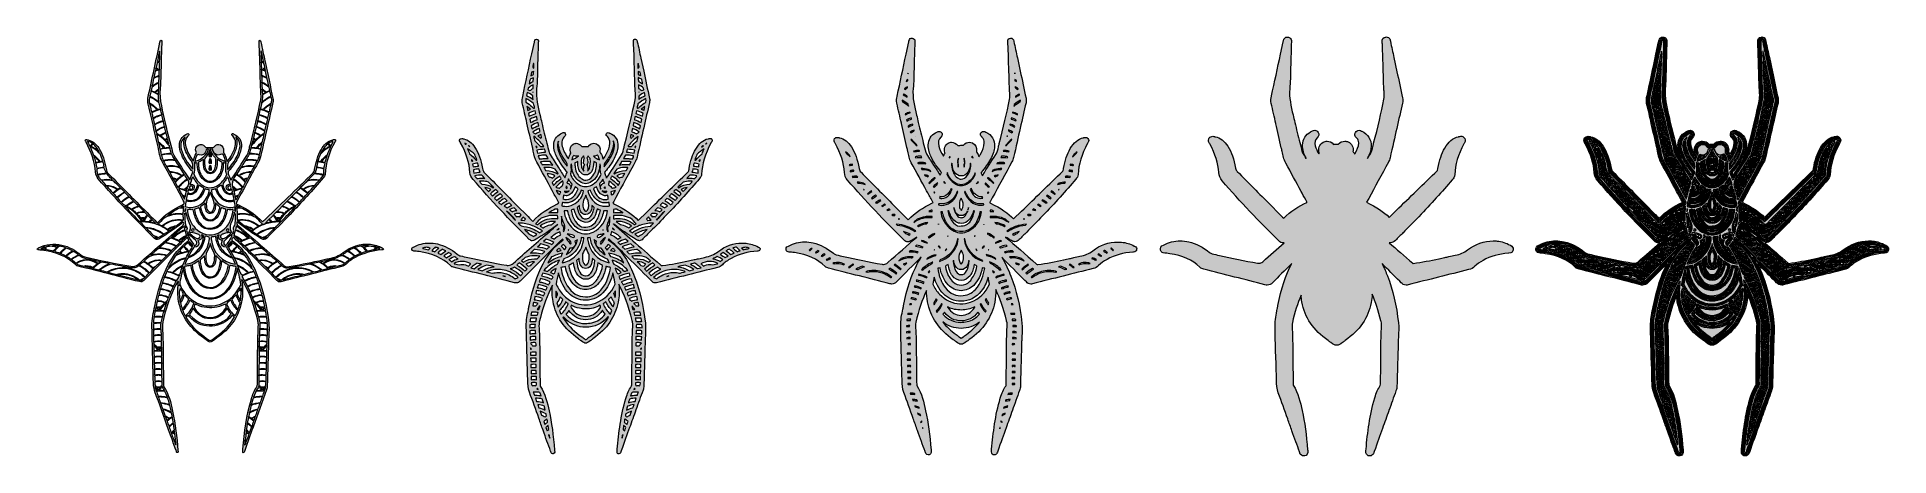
# Model space of a CAD drawing. Extents: x 25 to 1975, y -721 to -279.
import ezdxf

# ---------------------------------------------------------------- set-up
doc = ezdxf.new("R2010")
doc.units = 0
doc.header["$MEASUREMENT"] = 0
doc.layers.add('Layer 1', color=7, linetype='Continuous')

# ---------------------------------------------------------------- blocks, each defined once
blk = doc.blocks.new('block 2')
at = {"layer": 'Layer 1', "true_color": 0xffffff}
h = blk.add_hatch(color=7, dxfattribs=at)
h.dxf.hatch_style = 2
edge = h.paths.add_edge_path()
edge.add_spline(control_points=[(388.3, -501.7), (384.4, -499.6), (380.3, -498.3), (375.8, -497.8), (365.1, -496.8), (355.4, -500.1), (347.1, -506.5), (342.6, -510), (337.9, -511.7), (332.5, -512.7), (328.9, -513.4), (325.3, -514.3), (321.6, -515.1), (310.5, -517.4), (299.5, -519.9), (288.2, -521.4), (286.9, -521.5), (286, -521.2), (285.1, -520.4), (268.7, -506.1), (252.4, -491.8), (236, -477.6), (234.9, -476.6), (234.7, -475.6), (235.5, -474.2), (236.2, -474.8), (236.8, -475.2), (237.5, -475.8), (245, -481.8), (253, -487.1), (261.3, -492), (263.4, -493.2), (264.8, -493.2), (266.6, -491.3), (274.8, -483), (283.1, -474.8), (291.2, -466.4), (303.1, -453.8), (314.9, -440.9), (326.2, -427.7), (327.1, -426.7), (328, -425.6), (328.1, -424.1), (328.5, -411.9), (332.5, -400.8), (338.2, -390.1), (338.6, -389.4), (339.6, -388.6), (338.9, -387.7), (338.3, -387), (337.2, -387.5), (336.3, -387.7), (330.5, -389.1), (326.8, -393.1), (323.9, -398.1), (320.3, -404.4), (318.4, -411.3), (317.1, -418.5), (316.9, -419.9), (316.8, -421.4), (315.6, -422.5), (297.8, -439.8), (280.1, -457.1), (262.3, -474.3), (256, -466.9), (246.8, -461.2), (237, -456.4), (234, -455), (234, -454.9), (235.6, -452.1), (243.2, -438), (250.9, -423.8), (258.6, -409.7), (259.3, -408.5), (259.7, -407.2), (260.1, -405.8), (264.4, -386.6), (268.8, -367.4), (273.2, -348.2), (273.5, -346.9), (273.5, -345.7), (273.2, -344.3), (270.4, -331.4), (267.7, -318.4), (264.9, -305.5), (263.4, -298.5), (261.9, -291.6), (260.4, -284.6), (260.2, -283.9), (260.3, -282.6), (259.2, -282.8), (258.2, -282.9), (258.6, -284.1), (258.6, -284.9), (258.6, -287.2), (258.8, -289.5), (258.9, -291.8), (259.3, -305.2), (259.8, -318.6), (260.2, -332), (260.3, -336.6), (261.1, -341.2), (260.3, -345.7), (257.2, -361.3), (253.4, -376.9), (249.4, -392.3), (248.3, -396.4), (247.9, -400.7), (245.6, -404.3), (240.5, -412.4), (235.3, -420.5), (230, -428.6), (229.7, -429.1), (229.6, -430), (228.5, -430), (227.8, -427.9), (227.1, -425.7), (226.2, -423.7), (225.6, -422.4), (225.8, -421.5), (226.7, -420.4), (230.3, -416.3), (233.4, -411.8), (236, -407), (238.1, -403.1), (239.7, -399.1), (240, -394.8), (240.4, -388.8), (237.5, -383.9), (232.1, -381.7), (231.4, -381.5), (230.6, -380.5), (229.9, -381.7), (229.4, -382.6), (230.4, -383), (230.8, -383.4), (232.9, -385.6), (233.9, -388.1), (233.8, -391.1), (233.7, -395.5), (231.9, -399.5), (229.9, -403.3), (228.5, -405.7), (227.1, -408.2), (224.9, -410.6), (224.2, -407.4), (223.5, -404.7), (221.8, -402.4), (221.1, -401.3), (220.8, -400.4), (221.1, -399), (221.6, -396.4), (220.2, -394.1), (218, -393), (215.8, -392), (213.3, -392.6), (211.5, -394.6), (211, -395.1), (210.8, -395.8), (209.8, -395.8), (207.6, -395.7), (205.5, -395.8), (203.3, -395.9), (202.6, -395.9), (202.2, -395.6), (201.7, -395), (199.6, -392.5), (197, -391.8), (194.5, -393.2), (192.2, -394.6), (191.2, -397.5), (192.2, -400.4), (192.4, -401), (193, -401.5), (192.5, -402.2), (190.8, -404.5), (190.2, -407.2), (189.3, -410.1), (185.7, -405.3), (182.9, -400.5), (181.4, -395), (180.3, -390.5), (180.6, -386.4), (184.3, -383.1), (184.7, -382.7), (185.1, -382.3), (184.7, -381.6), (184.2, -380.7), (183.6, -381.3), (183, -381.5), (178.4, -383.3), (175.5, -386.6), (174.8, -391.6), (174.2, -395.8), (175.4, -399.8), (177.1, -403.6), (179.7, -409.7), (183.5, -415), (187.6, -420.1), (188.2, -420.7), (189.1, -421.2), (188.6, -422.4), (187.6, -424.8), (186.7, -427.2), (185.7, -429.9), (185.3, -429.4), (185, -429.2), (184.9, -428.9), (179.5, -420.6), (174.1, -412.2), (168.7, -403.9), (168.2, -403), (167.9, -402.1), (167.6, -401.1), (165, -390.8), (162.1, -380.5), (159.8, -370.1), (157.2, -358), (153.2, -346.2), (154.4, -333.5), (155.3, -323.7), (155.2, -313.9), (155.5, -304.2), (155.7, -297.7), (155.9, -291.3), (156.1, -284.8), (156.1, -284.1), (156.5, -282.9), (155.4, -282.8), (154.3, -282.7), (154.6, -284), (154.2, -284.7), (154.2, -284.8), (154.2, -284.9), (154.2, -284.9), (150.1, -304), (146, -323.1), (141.9, -342.2), (141.5, -344.3), (141, -346.3), (141.6, -348.6), (145.2, -364.1), (148.6, -379.7), (152.3, -395.2), (153.5, -400.4), (153.9, -405.8), (156.6, -410.7), (164.1, -424.3), (171.4, -437.9), (178.8, -451.5), (180.5, -454.7), (180.4, -455), (177.3, -456.6), (168.1, -461.2), (159.2, -466.5), (152.4, -474.4), (151.6, -475.4), (151.2, -475.1), (150.5, -474.4), (148.1, -471.9), (145.7, -469.5), (143.3, -467.1), (128.9, -452.6), (114.5, -438), (100.1, -423.5), (98.5, -422), (97.8, -420.3), (97.5, -418.1), (96.1, -410.4), (94, -403), (89.7, -396.3), (87, -392.2), (83.5, -389), (78.5, -387.8), (77.6, -387.5), (76.4, -387), (75.7, -387.8), (75.1, -388.6), (76.1, -389.4), (76.5, -390.2), (81.8, -400.2), (85.8, -410.6), (86.5, -421.9), (86.7, -424.7), (87.5, -426.7), (89.3, -428.8), (108.2, -450.6), (128, -471.5), (148.6, -491.7), (150, -493.1), (151.2, -493.3), (152.9, -492.3), (161.4, -487.3), (169.6, -481.9), (177.3, -475.7), (177.8, -475.3), (178.1, -474.7), (178.9, -474.8), (179.9, -476.4), (179, -477.3), (177.8, -478.3), (162.4, -491.7), (146.9, -505.1), (131.6, -518.7), (129, -521), (126.7, -521.6), (123.4, -521), (107.2, -518.3), (91.3, -514.7), (75.2, -511.2), (73.7, -510.8), (72.4, -510.1), (71.1, -509.1), (65.2, -504.1), (58.5, -500.4), (50.8, -498.6), (42.3, -496.7), (34.2, -497.6), (26.5, -501.7), (25.9, -502), (24.8, -502.1), (25.1, -503.1), (25.3, -504), (26.3, -503.7), (27, -503.8), (28.6, -503.9), (30.3, -504.1), (31.9, -504.3), (44.5, -506.2), (56.1, -510.4), (65.5, -519.5), (66.2, -520.3), (67.1, -520.6), (68.1, -520.8), (89.6, -526.2), (111.1, -531.7), (132.6, -537.2), (134.6, -537.7), (135.9, -537.3), (137.4, -535.8), (148.4, -524.7), (159.6, -513.5), (170.8, -502.4), (174.8, -498.4), (178.9, -494.5), (183.4, -490.2), (183.2, -492), (186, -492.9), (183.7, -494.6), (174.7, -500.8), (168.4, -509.4), (163.3, -518.9), (156, -532.8), (151.7, -547.7), (148.7, -563), (147.4, -569.9), (145.6, -576.8), (145.7, -583.9), (146.1, -602.6), (146.7, -621.3), (147.2, -640), (147.3, -644.4), (147.3, -648.8), (148.9, -653.2), (153.9, -666.5), (158.5, -679.9), (163.3, -693.3), (165.9, -700.7), (168.6, -708), (171.3, -715.3), (171.6, -716.1), (171.5, -717.7), (172.8, -717.4), (173.9, -717.2), (173.3, -715.9), (173.2, -715), (172.1, -701.1), (170.4, -687.3), (167.5, -673.7), (165.6, -664.7), (163.6, -655.7), (158.3, -647.9), (157.9, -647.3), (158, -646.6), (158, -646), (157.9, -641.6), (157.9, -637.2), (157.8, -632.8), (157.6, -619.1), (157.7, -605.5), (157.2, -591.8), (157.1, -587.7), (156.3, -583.5), (157.2, -579.5), (160, -567.5), (163.7, -555.8), (169, -544.7), (170.3, -541.9), (171.6, -539.1), (173.5, -536.6), (173.7, -537.5), (173.6, -538.2), (173.5, -539), (172.8, -545.3), (172.7, -551.6), (173.9, -557.8), (177, -574.5), (186.6, -587), (200.1, -596.5), (208.4, -602.3), (205.8, -602.4), (214.2, -596.5), (227.5, -587), (237, -574.9), (240.2, -558.5), (241.7, -550.9), (241.5, -543.4), (240.2, -535.4), (241.5, -536.1), (241.7, -537.1), (242.1, -537.8), (249.2, -550.3), (253.6, -563.8), (257.1, -577.7), (257.4, -579.2), (257.9, -580.7), (257.8, -582.3), (257.6, -588.6), (257.3, -594.9), (257.2, -601.2), (257, -614.8), (257, -628.5), (256.8, -642.2), (256.8, -644.3), (257.3, -646.5), (256, -648.4), (253.4, -652.2), (251.8, -656.4), (250.5, -660.6), (245.3, -678), (243.2, -696), (241.5, -713.9), (241.4, -714.9), (241.4, -715.8), (241.4, -716.7), (241.4, -717.1), (241.5, -717.6), (242, -717.5), (242.3, -717.5), (242.6, -717.2), (242.8, -717), (243.1, -716.4), (243.3, -715.8), (243.5, -715.1), (246.4, -706.9), (249.3, -698.8), (252.2, -690.6), (257, -677.5), (261.6, -664.3), (266.4, -651.2), (266.9, -649.8), (267.2, -648.5), (267.2, -647.1), (267.7, -631.5), (268.1, -615.9), (268.6, -600.4), (268.7, -593.9), (269.5, -587.4), (268.8, -581), (267, -564.4), (263.5, -548), (257.4, -532.4), (251.6, -517.4), (244.2, -503.6), (230.5, -494.2), (228.7, -493), (230.4, -492), (230.8, -491.1), (231.5, -489.6), (232.2, -491), (232.6, -491.4), (238, -496.6), (243.3, -501.8), (248.6, -507.1), (258.2, -516.7), (267.8, -526.3), (277.4, -535.9), (278.6, -537.1), (279.6, -537.8), (281.5, -537.3), (302.8, -531.9), (324.2, -526.5), (345.5, -521.2), (347.3, -520.7), (348.8, -519.9), (350.2, -518.6), (353, -515.9), (356.2, -513.6), (359.6, -511.8), (368.4, -507), (377.9, -504.5), (387.8, -503.8), (388.5, -503.7), (389.5, -504), (389.6, -503), (389.8, -502.2), (388.9, -502), (388.3, -501.7)], knot_values=[0, 0, 0, 0, 1, 1, 1, 2, 2, 2, 3, 3, 3, 4, 4, 4, 5, 5, 5, 6, 6, 6, 7, 7, 7, 8, 8, 8, 9, 9, 9, 10, 10, 10, 11, 11, 11, 12, 12, 12, 13, 13, 13, 14, 14, 14, 15, 15, 15, 16, 16, 16, 17, 17, 17, 18, 18, 18, 19, 19, 19, 20, 20, 20, 21, 21, 21, 22, 22, 22, 23, 23, 23, 24, 24, 24, 25, 25, 25, 26, 26, 26, 27, 27, 27, 28, 28, 28, 29, 29, 29, 30, 30, 30, 31, 31, 31, 32, 32, 32, 33, 33, 33, 34, 34, 34, 35, 35, 35, 36, 36, 36, 37, 37, 37, 38, 38, 38, 39, 39, 39, 40, 40, 40, 41, 41, 41, 42, 42, 42, 43, 43, 43, 44, 44, 44, 45, 45, 45, 46, 46, 46, 47, 47, 47, 48, 48, 48, 49, 49, 49, 50, 50, 50, 51, 51, 51, 52, 52, 52, 53, 53, 53, 54, 54, 54, 55, 55, 55, 56, 56, 56, 57, 57, 57, 58, 58, 58, 59, 59, 59, 60, 60, 60, 61, 61, 61, 62, 62, 62, 63, 63, 63, 64, 64, 64, 65, 65, 65, 66, 66, 66, 67, 67, 67, 68, 68, 68, 69, 69, 69, 70, 70, 70, 71, 71, 71, 72, 72, 72, 73, 73, 73, 74, 74, 74, 75, 75, 75, 76, 76, 76, 77, 77, 77, 78, 78, 78, 79, 79, 79, 80, 80, 80, 81, 81, 81, 82, 82, 82, 83, 83, 83, 84, 84, 84, 85, 85, 85, 86, 86, 86, 87, 87, 87, 88, 88, 88, 89, 89, 89, 90, 90, 90, 91, 91, 91, 92, 92, 92, 93, 93, 93, 94, 94, 94, 95, 95, 95, 96, 96, 96, 97, 97, 97, 98, 98, 98, 99, 99, 99, 100, 100, 100, 101, 101, 101, 102, 102, 102, 103, 103, 103, 104, 104, 104, 105, 105, 105, 106, 106, 106, 107, 107, 107, 108, 108, 108, 109, 109, 109, 110, 110, 110, 111, 111, 111, 112, 112, 112, 113, 113, 113, 114, 114, 114, 115, 115, 115, 116, 116, 116, 117, 117, 117, 118, 118, 118, 119, 119, 119, 120, 120, 120, 121, 121, 121, 122, 122, 122, 123, 123, 123, 124, 124, 124, 125, 125, 125, 126, 126, 126, 127, 127, 127, 128, 128, 128, 129, 129, 129, 130, 130, 130, 131, 131, 131, 132, 132, 132, 133, 133, 133, 134, 134, 134, 135, 135, 135, 136, 136, 136, 137, 137, 137, 138, 138, 138, 139, 139, 139, 140, 140, 140, 141, 141, 141, 142, 142, 142, 143, 143, 143, 144, 144, 144, 145, 145, 145, 146, 146, 146, 147, 147, 147, 148, 148, 148, 149, 149, 149, 150, 150, 150, 151, 151, 151, 152, 152, 152, 153, 153, 153, 154, 154, 154, 155, 155, 155, 156, 156, 156, 157, 157, 157, 158, 158, 158, 159, 159, 159, 160, 160, 160, 161, 161, 161, 162, 162, 162, 163, 163, 163, 164, 164, 164, 165, 165, 165, 166, 166, 166, 167, 167, 167, 168, 168, 168, 169, 169, 169, 169], degree=3, periodic=1)
edge = h.paths.add_edge_path()
edge.add_spline(control_points=[(149.4, -475.5), (149.4, -475.5), (149.4, -475.5), (149.4, -475.5), (149.3, -475.5), (149.2, -475.5), (149, -475.4), (147.6, -474.9), (146, -474.5), (144.5, -474.3), (144, -474.2), (143.8, -474), (144.2, -473.6), (144.7, -473), (145.2, -472.4), (145.8, -471.8), (147, -473), (148.2, -474.2), (149.4, -475.5)], knot_values=[0, 0, 0, 0, 1, 1, 1, 2, 2, 2, 3, 3, 3, 4, 4, 4, 5, 5, 5, 6, 6, 6, 6], degree=3, periodic=1)
edge = h.paths.add_edge_path()
edge.add_spline(control_points=[(145.2, -471.3), (144.6, -471.9), (144, -472.6), (143.4, -473.3), (143, -473.8), (142.6, -474), (142, -473.9), (140.3, -473.6), (138.6, -473.5), (136.9, -473.4), (138.1, -471.4), (139.6, -469.4), (141.4, -467.4), (141.2, -467.2), (141, -467), (140.8, -466.8), (140, -467.7), (139.2, -468.7), (138.4, -469.6), (138.2, -469.9), (138, -470), (137.7, -469.9), (136.5, -469.6), (135.4, -469.6), (134.2, -469.9), (133.9, -469.9), (133.7, -469.9), (133.6, -469.6), (132.5, -468.3), (131.3, -467), (130, -465.6), (132.9, -464.2), (135.6, -463.8), (138.4, -464.4), (140.7, -466.7), (142.9, -469), (145.2, -471.3)], knot_values=[0, 0, 0, 0, 1, 1, 1, 2, 2, 2, 3, 3, 3, 4, 4, 4, 5, 5, 5, 6, 6, 6, 7, 7, 7, 8, 8, 8, 9, 9, 9, 10, 10, 10, 11, 11, 11, 12, 12, 12, 12], degree=3, periodic=1)
edge = h.paths.add_edge_path()
edge.add_spline(control_points=[(135.9, -473), (135.5, -472.3), (135.1, -471.7), (134.7, -471.2), (134.4, -470.8), (134.5, -470.6), (134.9, -470.6), (135.6, -470.5), (136.3, -470.5), (137, -470.6), (137.4, -470.7), (137.5, -470.9), (137.2, -471.2), (136.8, -471.8), (136.4, -472.3), (135.9, -473)], knot_values=[0, 0, 0, 0, 1, 1, 1, 2, 2, 2, 3, 3, 3, 4, 4, 4, 5, 5, 5, 5], degree=3, periodic=1)
edge = h.paths.add_edge_path()
edge.add_spline(control_points=[(137.8, -463.7), (137.6, -463.6), (137.5, -463.5), (137.4, -463.3), (134.9, -463), (132.4, -463.5), (129.9, -464.7), (129.5, -464.9), (129.3, -464.9), (129, -464.6), (127.9, -463.5), (126.7, -462.5), (125.5, -461.6), (125.1, -461.3), (125.1, -461.2), (125.5, -460.9), (127.6, -459.5), (129.8, -458.6), (132.2, -458.1), (134.1, -460), (135.9, -461.9), (137.8, -463.7)], knot_values=[0, 0, 0, 0, 1, 1, 1, 2, 2, 2, 3, 3, 3, 4, 4, 4, 5, 5, 5, 6, 6, 6, 7, 7, 7, 7], degree=3, periodic=1)
edge = h.paths.add_edge_path()
edge.add_spline(control_points=[(124.8, -460.3), (124.4, -460.6), (124.2, -460.6), (123.7, -460.3), (122.6, -459.5), (121.4, -458.7), (120.1, -458), (119.3, -457.6), (119.5, -457.4), (120, -457), (122.2, -455.2), (124.6, -453.9), (127.1, -452.9), (128.6, -454.4), (130, -455.9), (131.5, -457.4), (129.2, -457.9), (127, -458.9), (124.8, -460.3)], knot_values=[0, 0, 0, 0, 1, 1, 1, 2, 2, 2, 3, 3, 3, 4, 4, 4, 5, 5, 5, 6, 6, 6, 6], degree=3, periodic=1)
edge = h.paths.add_edge_path()
edge.add_spline(control_points=[(90.2, -400.2), (89.5, -399.6), (88.8, -399), (88, -398.4), (87.5, -398), (87.4, -397.8), (88, -397.4), (88.1, -397.3), (88.3, -397.3), (88.4, -397.2), (89, -398.2), (89.6, -399.2), (90.2, -400.2)], knot_values=[0, 0, 0, 0, 1, 1, 1, 2, 2, 2, 3, 3, 3, 4, 4, 4, 4], degree=3, periodic=1)
edge = h.paths.add_edge_path()
edge.add_spline(control_points=[(84.9, -393), (86, -394.1), (87, -395.3), (87.9, -396.5), (87.7, -396.7), (87.4, -396.9), (87.1, -397), (86.7, -397.3), (86.5, -397.3), (86.1, -397), (84.9, -396.1), (83.6, -395.3), (82.3, -394.6), (81.7, -394.3), (81.8, -394.1), (82.2, -393.8), (82.8, -393.3), (83.5, -392.8), (84.1, -392.3), (84.4, -392.6), (84.7, -392.8), (84.9, -393)], knot_values=[0, 0, 0, 0, 1, 1, 1, 2, 2, 2, 3, 3, 3, 4, 4, 4, 5, 5, 5, 6, 6, 6, 7, 7, 7, 7], degree=3, periodic=1)
edge = h.paths.add_edge_path()
edge.add_spline(control_points=[(84.1, -392.3), (83.9, -392.1), (83.7, -392), (83.5, -391.8), (83.7, -392), (83.9, -392.1), (84.1, -392.3)], knot_values=[0, 0, 0, 0, 1, 1, 1, 2, 2, 2, 2], degree=3, periodic=1)
edge = h.paths.add_edge_path()
edge.add_spline(control_points=[(77.9, -389.3), (80.2, -389.7), (82, -390.6), (83.5, -391.8), (82.8, -392.2), (82.2, -392.7), (81.6, -393.2), (81, -393.7), (80.6, -393.8), (79.9, -393.4), (79.9, -393.4), (79.9, -393.4), (79.9, -393.4), (79.8, -393.3), (79.8, -393.3), (79.8, -393.3), (79.2, -392.1), (78.6, -390.9), (77.9, -389.3)], knot_values=[0, 0, 0, 0, 1, 1, 1, 2, 2, 2, 3, 3, 3, 4, 4, 4, 5, 5, 5, 6, 6, 6, 6], degree=3, periodic=1)
edge = h.paths.add_edge_path()
edge.add_spline(control_points=[(80.4, -394.4), (84.3, -396.5), (88, -399.1), (91.3, -402.5), (92.4, -405), (93.3, -407.6), (94.1, -410.2), (93.4, -410.3), (92.8, -410.4), (92.1, -410.5), (91.6, -410.5), (91.2, -410.4), (90.9, -410), (88.7, -407.4), (86.4, -405.1), (84, -403.1), (82.9, -400.2), (81.7, -397.3), (80.4, -394.4)], knot_values=[0, 0, 0, 0, 1, 1, 1, 2, 2, 2, 3, 3, 3, 4, 4, 4, 5, 5, 5, 6, 6, 6, 6], degree=3, periodic=1)
edge = h.paths.add_edge_path()
edge.add_spline(control_points=[(84.5, -404.6), (86.4, -406.2), (88.2, -408), (89.8, -410), (90, -410.2), (90.1, -410.4), (90.2, -410.5), (90.2, -410.8), (90, -410.8), (89.9, -410.8), (88.7, -411), (87.6, -411.3), (86.5, -411.6), (86.5, -411.8), (86.6, -412.1), (86.7, -412.3), (89.2, -411.7), (91.7, -411.2), (94.3, -411), (94.4, -411.2), (94.4, -411.4), (94.5, -411.6), (94.8, -412.8), (95.3, -414), (95.3, -415.2), (95.4, -415.6), (95.4, -416), (95.4, -416.3), (92.8, -416.5), (90.2, -417), (87.6, -417.7), (87, -413.2), (85.9, -408.8), (84.5, -404.6)], knot_values=[0, 0, 0, 0, 1, 1, 1, 2, 2, 2, 3, 3, 3, 4, 4, 4, 5, 5, 5, 6, 6, 6, 7, 7, 7, 8, 8, 8, 9, 9, 9, 10, 10, 10, 11, 11, 11, 11], degree=3, periodic=1)
edge = h.paths.add_edge_path()
edge.add_spline(control_points=[(87.7, -418.5), (90.3, -417.8), (92.9, -417.4), (95.6, -417.2), (95.9, -419.3), (96.8, -421.2), (97.9, -422.9), (94.6, -422.8), (91.4, -423.3), (88.3, -424.3), (88.2, -423.8), (88.1, -423.3), (88.1, -422.7), (88, -421.3), (87.9, -419.9), (87.7, -418.5)], knot_values=[0, 0, 0, 0, 1, 1, 1, 2, 2, 2, 3, 3, 3, 4, 4, 4, 5, 5, 5, 5], degree=3, periodic=1)
edge = h.paths.add_edge_path()
edge.add_spline(control_points=[(89.8, -426.9), (89.3, -426.3), (88.9, -425.8), (88.6, -425.1), (91.9, -424.1), (95.2, -423.7), (98.5, -423.7), (98.5, -423.7), (98.5, -423.7), (98.5, -423.7), (99.5, -425.1), (100.6, -426.4), (101.9, -427.6), (102.7, -428.4), (103.5, -429.2), (104.3, -430), (100.4, -429), (96.3, -429), (92.4, -429.9), (91.5, -428.9), (90.6, -427.9), (89.8, -426.9)], knot_values=[0, 0, 0, 0, 1, 1, 1, 2, 2, 2, 3, 3, 3, 4, 4, 4, 5, 5, 5, 6, 6, 6, 7, 7, 7, 7], degree=3, periodic=1)
edge = h.paths.add_edge_path()
edge.add_spline(control_points=[(93, -430.6), (97.2, -429.8), (101.5, -430), (105.5, -431.2), (107.8, -433.5), (110, -435.7), (112.3, -438), (111.5, -438.4), (110.8, -438.9), (110.1, -439.4), (109.8, -439.6), (109.6, -439.4), (109.3, -439.2), (105.7, -436.7), (101.8, -435.5), (97.4, -435.7), (96, -434), (94.5, -432.3), (93, -430.6)], knot_values=[0, 0, 0, 0, 1, 1, 1, 2, 2, 2, 3, 3, 3, 4, 4, 4, 5, 5, 5, 6, 6, 6, 6], degree=3, periodic=1)
edge = h.paths.add_edge_path()
edge.add_spline(control_points=[(98.2, -436.5), (101.9, -436.5), (105.5, -437.6), (108.5, -439.7), (108.7, -439.8), (108.9, -439.9), (109, -440.2), (108.9, -440.3), (108.7, -440.4), (108.6, -440.5), (107.4, -441.4), (106.2, -442.4), (105.1, -443.4), (104.9, -443.6), (104.8, -443.7), (104.6, -443.7), (102.4, -441.3), (100.3, -438.9), (98.2, -436.5)], knot_values=[0, 0, 0, 0, 1, 1, 1, 2, 2, 2, 3, 3, 3, 4, 4, 4, 5, 5, 5, 6, 6, 6, 6], degree=3, periodic=1)
edge = h.paths.add_edge_path()
edge.add_spline(control_points=[(105.3, -444.4), (107.6, -442.2), (110.1, -440.3), (112.9, -438.6), (114.2, -439.9), (115.5, -441.2), (116.8, -442.5), (113.9, -444.1), (111.3, -446.1), (108.9, -448.4), (107.7, -447.1), (106.5, -445.8), (105.3, -444.4)], knot_values=[0, 0, 0, 0, 1, 1, 1, 2, 2, 2, 3, 3, 3, 4, 4, 4, 4], degree=3, periodic=1)
edge = h.paths.add_edge_path()
edge.add_spline(control_points=[(117.4, -443.1), (118.8, -444.5), (120.2, -446), (121.6, -447.4), (118.6, -448.9), (115.9, -450.8), (113.3, -453.3), (112, -451.9), (110.8, -450.5), (109.5, -449), (111.9, -446.7), (114.5, -444.7), (117.4, -443.1)], knot_values=[0, 0, 0, 0, 1, 1, 1, 2, 2, 2, 3, 3, 3, 4, 4, 4, 4], degree=3, periodic=1)
edge = h.paths.add_edge_path()
edge.add_spline(control_points=[(122.3, -448.1), (123.7, -449.5), (125, -450.8), (126.4, -452.2), (123.9, -453.3), (121.5, -454.7), (119.3, -456.6), (118.7, -457), (118.3, -457.1), (117.7, -456.8), (117.1, -456.4), (116.4, -456.2), (115.8, -455.9), (115.2, -455.2), (114.5, -454.5), (113.9, -453.9), (116.3, -451.5), (119.1, -449.5), (122.3, -448.1)], knot_values=[0, 0, 0, 0, 1, 1, 1, 2, 2, 2, 3, 3, 3, 4, 4, 4, 5, 5, 5, 6, 6, 6, 6], degree=3, periodic=1)
edge = h.paths.add_edge_path()
edge.add_spline(control_points=[(117.3, -457.5), (124, -460.7), (130, -465.7), (134.5, -472.3), (134.7, -472.6), (134.9, -472.9), (135.1, -473.4), (134.2, -473.4), (133.4, -473.4), (132.5, -473.5), (130.1, -471), (127.7, -468.5), (125.4, -466.1), (122.6, -463.2), (119.9, -460.3), (117.3, -457.5)], knot_values=[0, 0, 0, 0, 1, 1, 1, 2, 2, 2, 3, 3, 3, 4, 4, 4, 5, 5, 5, 5], degree=3, periodic=1)
edge = h.paths.add_edge_path()
edge.add_spline(control_points=[(149.3, -490.3), (149.2, -490.1), (149, -490), (148.9, -489.9), (149.8, -490.3), (150.6, -490.7), (151.5, -491.2), (150.6, -491.4), (150, -490.9), (149.3, -490.3)], knot_values=[0, 0, 0, 0, 1, 1, 1, 2, 2, 2, 3, 3, 3, 3], degree=3, periodic=1)
edge = h.paths.add_edge_path()
edge.add_spline(control_points=[(152.4, -490.8), (150.7, -489.8), (149, -488.9), (147.2, -488.3), (144.7, -485.7), (142.1, -483.2), (139.6, -480.6), (146.4, -481.4), (152.5, -483.6), (157.9, -487.5), (157.9, -487.4), (158, -487.4), (158.1, -487.4), (156.2, -488.5), (154.3, -489.7), (152.4, -490.8)], knot_values=[0, 0, 0, 0, 1, 1, 1, 2, 2, 2, 3, 3, 3, 4, 4, 4, 5, 5, 5, 5], degree=3, periodic=1)
edge = h.paths.add_edge_path()
edge.add_spline(control_points=[(158.7, -487), (156.1, -485.1), (153.3, -483.6), (150.2, -482.4), (146.4, -480.8), (142.5, -479.9), (138.6, -479.6), (136.8, -477.9), (135.1, -476.1), (133.3, -474.3), (134.6, -474.2), (135.9, -474.2), (137.2, -474.3), (142.1, -474.5), (146.7, -475.4), (150.9, -476.9), (151.1, -477), (151.3, -477.1), (151.5, -477.1), (151.5, -477.1), (151.5, -477.1), (151.5, -477.1), (155.8, -478.7), (159.8, -481), (163.4, -483.9), (161.8, -485), (160.3, -486), (158.7, -487)], knot_values=[0, 0, 0, 0, 1, 1, 1, 2, 2, 2, 3, 3, 3, 4, 4, 4, 5, 5, 5, 6, 6, 6, 7, 7, 7, 8, 8, 8, 9, 9, 9, 9], degree=3, periodic=1)
edge = h.paths.add_edge_path()
edge.add_spline(control_points=[(162.9, -482.4), (165.1, -480.9), (167.4, -479.8), (170, -479.3), (168.1, -480.7), (166.1, -482.1), (164.1, -483.4), (163.7, -483.1), (163.3, -482.8), (162.9, -482.4)], knot_values=[0, 0, 0, 0, 1, 1, 1, 2, 2, 2, 3, 3, 3, 3], degree=3, periodic=1)
edge = h.paths.add_edge_path()
edge.add_spline(control_points=[(177.8, -473.3), (175.7, -475), (173.6, -476.6), (171.5, -478.2), (170.4, -478.4), (169.4, -478.6), (168.3, -478.9), (166.4, -479.4), (164.6, -480.2), (162.9, -481.4), (162.3, -481.8), (161.9, -481.8), (161.4, -481.4), (160.1, -480.4), (158.7, -479.6), (157.2, -478.8), (160.6, -475.8), (164.4, -473.9), (168.7, -473.1), (172, -472.4), (175.1, -472.4), (178.2, -472.9), (178.1, -473.1), (178, -473.2), (177.8, -473.3)], knot_values=[0, 0, 0, 0, 1, 1, 1, 2, 2, 2, 3, 3, 3, 4, 4, 4, 5, 5, 5, 6, 6, 6, 7, 7, 7, 8, 8, 8, 8], degree=3, periodic=1)
edge = h.paths.add_edge_path()
edge.add_spline(control_points=[(178.4, -472.7), (178.5, -472.6), (178.6, -472.5), (178.6, -472.4), (178.6, -472.5), (178.5, -472.6), (178.4, -472.7)], knot_values=[0, 0, 0, 0, 1, 1, 1, 2, 2, 2, 2], degree=3, periodic=1)
edge = h.paths.add_edge_path()
edge.add_spline(control_points=[(178.2, -472.9), (178.3, -472.9), (178.3, -472.8), (178.4, -472.7), (178.3, -472.8), (178.3, -472.9), (178.2, -472.9)], knot_values=[0, 0, 0, 0, 1, 1, 1, 2, 2, 2, 2], degree=3, periodic=1)
edge = h.paths.add_edge_path()
edge.add_spline(control_points=[(178.7, -472.2), (170.7, -470.7), (163.5, -472.6), (157.1, -477.8), (156.6, -478.2), (156.2, -478.3), (155.6, -478), (154.6, -477.5), (153.5, -477), (152.4, -476.6), (152.8, -476.3), (153.2, -475.8), (153.7, -475.2), (155.6, -473.1), (157.6, -471.2), (159.6, -469.5), (162.5, -468), (165.6, -467.1), (169, -466.5), (170.6, -466.3), (172.3, -466.1), (174, -466.2), (175.6, -466.2), (177.2, -466.3), (178.8, -466.6), (178.8, -468), (178.8, -469.5), (178.9, -471), (178.9, -471.4), (178.9, -471.8), (178.7, -472.2)], knot_values=[0, 0, 0, 0, 1, 1, 1, 2, 2, 2, 3, 3, 3, 4, 4, 4, 5, 5, 5, 6, 6, 6, 7, 7, 7, 8, 8, 8, 9, 9, 9, 10, 10, 10, 10], degree=3, periodic=1)
edge = h.paths.add_edge_path()
edge.add_spline(control_points=[(178.8, -465.7), (172.9, -464.9), (167.4, -465.4), (162.4, -467.3), (166.3, -464.4), (170.5, -461.9), (174.8, -459.6), (176.3, -459.6), (177.7, -459.7), (179.1, -459.9), (179, -461.9), (178.8, -463.8), (178.8, -465.7)], knot_values=[0, 0, 0, 0, 1, 1, 1, 2, 2, 2, 3, 3, 3, 4, 4, 4, 4], degree=3, periodic=1)
edge = h.paths.add_edge_path()
edge.add_spline(control_points=[(179.2, -459.1), (179.2, -459.1), (179.2, -459.1), (179.2, -459.2), (178.2, -459), (177.2, -458.9), (176.2, -458.8), (176.7, -458.6), (177.3, -458.3), (177.8, -458), (179.2, -457.3), (179.4, -457.9), (179.2, -459.1)], knot_values=[0, 0, 0, 0, 1, 1, 1, 2, 2, 2, 3, 3, 3, 4, 4, 4, 4], degree=3, periodic=1)
edge = h.paths.add_edge_path()
edge.add_spline(control_points=[(265.5, -490.2), (264.8, -491), (264.1, -491.3), (263.3, -491.2), (264.2, -490.7), (265, -490.3), (265.8, -489.9), (266, -489.7), (266.1, -489.6), (266.3, -489.5), (266, -489.7), (265.8, -490), (265.5, -490.2)], knot_values=[0, 0, 0, 0, 1, 1, 1, 2, 2, 2, 3, 3, 3, 4, 4, 4, 4], degree=3, periodic=1)
edge = h.paths.add_edge_path()
edge.add_spline(control_points=[(282.1, -473.5), (281.3, -473.4), (280.5, -473.4), (279.6, -473.4), (279.9, -472.9), (280.1, -472.6), (280.3, -472.3), (284.7, -465.8), (290.7, -460.8), (297.4, -457.5), (292.4, -462.9), (287.3, -468.2), (282.1, -473.5)], knot_values=[0, 0, 0, 0, 1, 1, 1, 2, 2, 2, 3, 3, 3, 4, 4, 4, 4], degree=3, periodic=1)
edge = h.paths.add_edge_path()
edge.add_spline(control_points=[(278.8, -473), (278.3, -472.3), (278, -471.8), (277.5, -471.2), (277.3, -470.9), (277.3, -470.7), (277.8, -470.6), (278.5, -470.5), (279.1, -470.5), (279.8, -470.6), (280.3, -470.6), (280.3, -470.8), (280.1, -471.2), (279.7, -471.7), (279.3, -472.3), (278.8, -473)], knot_values=[0, 0, 0, 0, 1, 1, 1, 2, 2, 2, 3, 3, 3, 4, 4, 4, 5, 5, 5, 5], degree=3, periodic=1)
edge = h.paths.add_edge_path()
edge.add_spline(control_points=[(310.1, -443.7), (309.9, -443.7), (309.8, -443.6), (309.6, -443.4), (308.5, -442.4), (307.4, -441.4), (306.1, -440.5), (306, -440.4), (305.9, -440.3), (305.8, -440.2), (305.8, -439.9), (306, -439.8), (306.2, -439.7), (309.2, -437.6), (312.8, -436.5), (316.5, -436.5), (314.4, -438.9), (312.2, -441.3), (310.1, -443.7)], knot_values=[0, 0, 0, 0, 1, 1, 1, 2, 2, 2, 3, 3, 3, 4, 4, 4, 5, 5, 5, 6, 6, 6, 6], degree=3, periodic=1)
edge = h.paths.add_edge_path()
edge.add_spline(control_points=[(328.2, -411.6), (327.1, -411.3), (326, -411), (324.9, -410.8), (324.8, -410.8), (324.5, -410.8), (324.5, -410.5), (324.6, -410.4), (324.8, -410.2), (324.9, -410), (326.5, -408), (328.3, -406.2), (330.2, -404.7), (329.4, -406.9), (328.7, -409.2), (328.2, -411.6)], knot_values=[0, 0, 0, 0, 1, 1, 1, 2, 2, 2, 3, 3, 3, 4, 4, 4, 5, 5, 5, 5], degree=3, periodic=1)
edge = h.paths.add_edge_path()
edge.add_spline(control_points=[(238.5, -458.9), (237.5, -458.9), (236.5, -459), (235.5, -459.2), (235.6, -459.4), (235.6, -459.7), (235.6, -459.9), (237, -459.8), (238.4, -459.6), (239.8, -459.6), (244.3, -461.9), (248.5, -464.4), (252.3, -467.3), (247.3, -465.4), (241.8, -464.9), (235.9, -465.7), (236, -466), (236, -466.3), (236, -466.6), (237.5, -466.3), (239.2, -466.2), (240.8, -466.2), (242.5, -466.1), (244.1, -466.3), (245.8, -466.5), (249.1, -467), (252.1, -468), (255, -469.4), (257.2, -471.3), (259.3, -473.4), (261.3, -475.7), (261.6, -476.1), (262, -476.4), (262.3, -476.6), (261.2, -477), (260.2, -477.5), (259.2, -478), (258.6, -478.3), (258.2, -478.2), (257.7, -477.8), (251.3, -472.6), (244, -470.7), (236, -472.2), (236.2, -472.5), (236.3, -472.7), (236.5, -472.9), (239.6, -472.4), (242.8, -472.4), (246, -473.1), (250.3, -473.9), (254.1, -475.8), (257.6, -478.8), (256.1, -479.6), (254.7, -480.4), (253.4, -481.4), (252.8, -481.8), (252.4, -481.8), (251.8, -481.4), (250.2, -480.2), (248.4, -479.4), (246.4, -478.9), (245.4, -478.6), (244.3, -478.4), (243.3, -478.2), (243.8, -478.6), (244.3, -479), (244.8, -479.3), (247.3, -479.8), (249.7, -480.9), (251.9, -482.4), (251.4, -482.8), (251, -483.1), (250.6, -483.4), (250.9, -483.6), (251.1, -483.8), (251.4, -483.9), (255, -481), (258.9, -478.7), (263.2, -477.1), (263, -477.1), (262.7, -476.9), (262.4, -476.7), (263.2, -477.2), (264, -476.8), (265, -475.8), (274.7, -466), (284.4, -456.2), (294.2, -446.3), (301.4, -439), (308.5, -431.7), (315.8, -424.4), (316.1, -424.2), (316.3, -423.9), (316.5, -423.7), (319.7, -423.7), (323, -424.2), (326.1, -425.2), (326.2, -424.9), (326.3, -424.6), (326.4, -424.3), (323.4, -423.3), (320.4, -422.8), (317.1, -422.9), (317.9, -421.7), (318.4, -420.4), (318.7, -418.9), (319.7, -412.2), (321.5, -405.8), (324.7, -399.8), (327.1, -395.5), (329.9, -391.7), (334.7, -389.8), (335.1, -389.7), (335.5, -389.6), (335.9, -389.5), (336, -389.4), (336.2, -389.5), (336.4, -389.5), (336.7, -390.3), (336, -390.9), (335.7, -391.5), (335.4, -392.1), (335.1, -392.8), (334.8, -393.4), (334.2, -393.8), (333.7, -393.7), (333.2, -393.2), (332.5, -392.7), (331.9, -392.2), (331.3, -391.8), (331, -392), (330.8, -392.1), (330.6, -392.3), (331.3, -392.8), (331.9, -393.3), (332.5, -393.8), (333, -394.1), (333, -394.3), (332.5, -394.6), (331.1, -395.3), (329.9, -396.1), (328.7, -397), (328.3, -397.3), (328, -397.3), (327.6, -397), (327.4, -396.9), (327.1, -396.7), (326.8, -396.5), (326.7, -396.8), (326.5, -397), (326.4, -397.2), (326.5, -397.3), (326.6, -397.3), (326.7, -397.4), (327.3, -397.8), (327.3, -398), (326.7, -398.4), (326, -399), (325.3, -399.6), (324.6, -400.2), (324.2, -400.9), (323.8, -401.7), (323.5, -402.5), (326.7, -399.2), (330.3, -396.5), (334.3, -394.5), (332.9, -397.4), (331.7, -400.3), (330.7, -403.2), (328.3, -405.1), (326, -407.4), (323.9, -410), (323.5, -410.4), (323.2, -410.5), (322.7, -410.5), (322, -410.4), (321.3, -410.3), (320.7, -410.2), (320.6, -410.5), (320.5, -410.8), (320.4, -411), (323, -411.2), (325.5, -411.7), (328, -412.3), (327.6, -414.1), (327.3, -415.9), (327.1, -417.7), (324.5, -417), (321.9, -416.5), (319.3, -416.3), (319.3, -416.6), (319.2, -416.9), (319.2, -417.2), (321.8, -417.4), (324.4, -417.8), (327, -418.5), (326.8, -420.3), (326.6, -422.1), (326.6, -423.9), (326.5, -424.9), (326, -425.6), (325.4, -426.3), (324.4, -427.5), (323.3, -428.7), (322.3, -429.9), (318.4, -429), (314.3, -429), (310.4, -430), (310, -430.4), (309.6, -430.8), (309.2, -431.2), (313.2, -430), (317.5, -429.8), (321.7, -430.6), (320.2, -432.3), (318.7, -434), (317.2, -435.7), (312.9, -435.6), (309, -436.7), (305.4, -439.2), (305.2, -439.4), (305, -439.6), (304.6, -439.4), (303.9, -438.9), (303.2, -438.4), (302.5, -438), (302.3, -438.2), (302.1, -438.4), (301.9, -438.6), (304.6, -440.3), (307.2, -442.2), (309.4, -444.4), (308.2, -445.7), (307, -447), (305.8, -448.4), (303.5, -446.1), (300.8, -444.1), (298, -442.5), (297.8, -442.7), (297.6, -442.9), (297.4, -443.1), (300.2, -444.7), (302.8, -446.7), (305.3, -449), (304, -450.4), (302.7, -451.8), (301.4, -453.2), (298.9, -450.8), (296.1, -448.9), (293.1, -447.4), (292.9, -447.6), (292.7, -447.8), (292.5, -448), (295.6, -449.5), (298.4, -451.5), (300.8, -453.8), (300.2, -454.5), (299.5, -455.2), (298.9, -455.9), (298.3, -456.2), (297.7, -456.5), (297.1, -456.8), (296.4, -457.1), (296, -457), (295.5, -456.6), (293.3, -454.7), (290.9, -453.3), (288.3, -452.2), (288.1, -452.5), (287.9, -452.7), (287.7, -452.9), (290.2, -453.9), (292.5, -455.2), (294.7, -457), (295.3, -457.4), (295.4, -457.6), (294.7, -458), (293.4, -458.7), (292.2, -459.5), (291, -460.3), (290.6, -460.6), (290.3, -460.6), (289.9, -460.3), (287.8, -458.9), (285.5, -457.9), (283.2, -457.4), (283, -457.6), (282.8, -457.9), (282.6, -458.1), (284.9, -458.6), (287.2, -459.5), (289.3, -460.9), (289.7, -461.2), (289.6, -461.3), (289.3, -461.6), (288, -462.5), (286.9, -463.5), (285.8, -464.6), (285.5, -464.9), (285.2, -464.9), (284.8, -464.7), (282.3, -463.5), (279.9, -463), (277.4, -463.3), (277, -463.7), (276.7, -464), (276.3, -464.4), (279.1, -463.8), (281.9, -464.2), (284.7, -465.6), (283.4, -467), (282.3, -468.3), (281.2, -469.6), (281, -469.9), (280.8, -469.9), (280.5, -469.9), (279.4, -469.6), (278.2, -469.6), (277.1, -469.9), (276.8, -470), (276.6, -469.9), (276.4, -469.6), (275.6, -468.7), (274.8, -467.7), (273.9, -466.8), (273.7, -467), (273.5, -467.2), (273.3, -467.4), (275.2, -469.4), (276.7, -471.4), (277.9, -473.4), (276.1, -473.5), (274.4, -473.6), (272.7, -473.9), (272.1, -474), (271.8, -473.8), (271.4, -473.3), (270.8, -472.6), (270.2, -471.9), (269.5, -471.3), (269.3, -471.5), (269.2, -471.6), (269, -471.8), (269.5, -472.4), (270, -473), (270.5, -473.6), (270.9, -474), (270.8, -474.2), (270.3, -474.3), (268.7, -474.5), (267.2, -474.9), (265.7, -475.4), (265.6, -475.5), (265.5, -475.5), (265.3, -475.5), (264.7, -476.2), (264.2, -476.6), (263.9, -476.9), (268.1, -475.4), (272.7, -474.5), (277.6, -474.3), (278.9, -474.2), (280.1, -474.2), (281.3, -474.3), (280.8, -474.9), (280.3, -475.4), (279.7, -476), (278.5, -477.2), (277.3, -478.4), (276.1, -479.7), (272.2, -480), (268.3, -480.9), (264.5, -482.4), (261.5, -483.6), (258.7, -485.1), (256.1, -487), (256.4, -487.2), (256.6, -487.3), (256.9, -487.5), (262.2, -483.6), (268.3, -481.4), (275.1, -480.7), (272.5, -483.2), (270, -485.7), (267.4, -488.3), (265.7, -489), (264, -489.8), (262.4, -490.8), (262.4, -490.8), (262.4, -490.8), (262.4, -490.8), (262.3, -490.8), (262.2, -490.7), (262.1, -490.7), (253.2, -485.5), (244.8, -479.7), (236.8, -473.2), (236.1, -472.7), (235.3, -472.2), (235.4, -471.1), (235.5, -466.5), (235.4, -462), (234.8, -457), (236.1, -457.6), (237.3, -458.2), (238.5, -458.9)], knot_values=[0, 0, 0, 0, 1, 1, 1, 2, 2, 2, 3, 3, 3, 4, 4, 4, 5, 5, 5, 6, 6, 6, 7, 7, 7, 8, 8, 8, 9, 9, 9, 10, 10, 10, 11, 11, 11, 12, 12, 12, 13, 13, 13, 14, 14, 14, 15, 15, 15, 16, 16, 16, 17, 17, 17, 18, 18, 18, 19, 19, 19, 20, 20, 20, 21, 21, 21, 22, 22, 22, 23, 23, 23, 24, 24, 24, 25, 25, 25, 26, 26, 26, 27, 27, 27, 28, 28, 28, 29, 29, 29, 30, 30, 30, 31, 31, 31, 32, 32, 32, 33, 33, 33, 34, 34, 34, 35, 35, 35, 36, 36, 36, 37, 37, 37, 38, 38, 38, 39, 39, 39, 40, 40, 40, 41, 41, 41, 42, 42, 42, 43, 43, 43, 44, 44, 44, 45, 45, 45, 46, 46, 46, 47, 47, 47, 48, 48, 48, 49, 49, 49, 50, 50, 50, 51, 51, 51, 52, 52, 52, 53, 53, 53, 54, 54, 54, 55, 55, 55, 56, 56, 56, 57, 57, 57, 58, 58, 58, 59, 59, 59, 60, 60, 60, 61, 61, 61, 62, 62, 62, 63, 63, 63, 64, 64, 64, 65, 65, 65, 66, 66, 66, 67, 67, 67, 68, 68, 68, 69, 69, 69, 70, 70, 70, 71, 71, 71, 72, 72, 72, 73, 73, 73, 74, 74, 74, 75, 75, 75, 76, 76, 76, 77, 77, 77, 78, 78, 78, 79, 79, 79, 80, 80, 80, 81, 81, 81, 82, 82, 82, 83, 83, 83, 84, 84, 84, 85, 85, 85, 86, 86, 86, 87, 87, 87, 88, 88, 88, 89, 89, 89, 90, 90, 90, 91, 91, 91, 92, 92, 92, 93, 93, 93, 94, 94, 94, 95, 95, 95, 96, 96, 96, 97, 97, 97, 98, 98, 98, 99, 99, 99, 100, 100, 100, 101, 101, 101, 102, 102, 102, 103, 103, 103, 104, 104, 104, 105, 105, 105, 106, 106, 106, 107, 107, 107, 108, 108, 108, 109, 109, 109, 110, 110, 110, 111, 111, 111, 112, 112, 112, 113, 113, 113, 114, 114, 114, 115, 115, 115, 116, 116, 116, 117, 117, 117, 118, 118, 118, 119, 119, 119, 120, 120, 120, 121, 121, 121, 122, 122, 122, 123, 123, 123, 124, 124, 124, 125, 125, 125, 126, 126, 126, 127, 127, 127, 128, 128, 128, 129, 129, 129, 130, 130, 130, 131, 131, 131, 132, 132, 132, 133, 133, 133, 134, 134, 134, 135, 135, 135, 135], degree=3, periodic=1)
edge = h.paths.add_edge_path()
edge.add_spline(control_points=[(244.8, -431.8), (244.4, -431.4), (244, -430.9), (243.5, -430.5), (243.1, -430), (243.2, -429.9), (243.7, -429.7), (244.6, -429.2), (245.5, -428.9), (246.5, -428.7), (246, -429.8), (245.4, -430.8), (244.8, -431.8)], knot_values=[0, 0, 0, 0, 1, 1, 1, 2, 2, 2, 3, 3, 3, 4, 4, 4, 4], degree=3, periodic=1)
edge = h.paths.add_edge_path()
edge.add_spline(control_points=[(260.5, -397.1), (259.5, -396.8), (258.5, -396.6), (257.5, -396.4), (256.9, -396.3), (256.8, -396.2), (257.2, -395.7), (258.3, -394.4), (259.4, -393.1), (260.6, -392), (261, -391.5), (261.5, -391.1), (261.9, -390.8), (261.4, -392.9), (260.9, -395), (260.5, -397.1)], knot_values=[0, 0, 0, 0, 1, 1, 1, 2, 2, 2, 3, 3, 3, 4, 4, 4, 5, 5, 5, 5], degree=3, periodic=1)
edge = h.paths.add_edge_path()
edge.add_spline(control_points=[(269.4, -358.1), (269.1, -358.2), (268.8, -358.2), (268.5, -358), (267.3, -357.4), (265.9, -356.8), (264.6, -356.3), (263.7, -356), (263.7, -356), (264.4, -355.2), (266.5, -353.2), (268.8, -351.4), (271.2, -350.1), (270.6, -352.7), (270, -355.4), (269.4, -358.1)], knot_values=[0, 0, 0, 0, 1, 1, 1, 2, 2, 2, 3, 3, 3, 4, 4, 4, 5, 5, 5, 5], degree=3, periodic=1)
edge = h.paths.add_edge_path()
edge.add_spline(control_points=[(265.3, -314.6), (265, -314.4), (264.7, -314.3), (264.4, -314.2), (263.5, -313.9), (263.5, -313.9), (264.1, -313.2), (264.4, -313), (264.6, -312.8), (264.8, -312.5), (265, -313.2), (265.1, -313.9), (265.3, -314.6)], knot_values=[0, 0, 0, 0, 1, 1, 1, 2, 2, 2, 3, 3, 3, 4, 4, 4, 4], degree=3, periodic=1)
edge = h.paths.add_edge_path()
edge.add_spline(control_points=[(260.5, -294.4), (260.6, -294.4), (260.8, -294.3), (260.9, -294.3), (262.1, -300), (263.4, -305.8), (264.6, -311.6), (264.1, -312), (263.6, -312.5), (263.1, -313.1), (262.9, -313.3), (262.7, -313.7), (262.3, -313.5), (261.9, -313.4), (261.5, -313.3), (261.2, -313.2), (261.2, -313.5), (261.2, -313.8), (261.2, -314.1), (262.7, -314.5), (264.1, -315), (265.5, -315.6), (265.9, -317.7), (266.4, -319.9), (266.9, -322.1), (265.1, -321.2), (263.3, -320.4), (261.4, -319.7), (261.4, -320), (261.4, -320.3), (261.4, -320.6), (263.4, -321.3), (265.3, -322.2), (267.1, -323.2), (267.2, -323.7), (267.3, -324.2), (267.5, -324.8), (267.9, -326.9), (268.4, -329.1), (268.9, -331.3), (266.6, -329.5), (264.2, -328), (261.6, -326.9), (261.6, -327.2), (261.6, -327.5), (261.6, -327.8), (264.3, -329), (266.8, -330.6), (269.1, -332.6), (269.3, -333.6), (269.6, -334.6), (269.8, -335.6), (268.7, -336), (267.7, -336.5), (266.6, -337), (266.2, -337.3), (266, -337.2), (265.6, -336.9), (264.4, -335.9), (263.1, -335), (261.8, -334.2), (261.9, -334.5), (261.9, -334.8), (261.9, -335.2), (262.9, -335.8), (263.9, -336.5), (264.8, -337.3), (265.3, -337.6), (265.2, -337.8), (264.7, -338.1), (263.8, -338.5), (262.9, -339), (262.1, -339.6), (262, -336.9), (261.7, -334.1), (261.6, -331.4), (261.3, -319.1), (260.9, -306.7), (260.5, -294.4)], knot_values=[0, 0, 0, 0, 1, 1, 1, 2, 2, 2, 3, 3, 3, 4, 4, 4, 5, 5, 5, 6, 6, 6, 7, 7, 7, 8, 8, 8, 9, 9, 9, 10, 10, 10, 11, 11, 11, 12, 12, 12, 13, 13, 13, 14, 14, 14, 15, 15, 15, 16, 16, 16, 17, 17, 17, 18, 18, 18, 19, 19, 19, 20, 20, 20, 21, 21, 21, 22, 22, 22, 23, 23, 23, 24, 24, 24, 25, 25, 25, 26, 26, 26, 26], degree=3, periodic=1)
edge = h.paths.add_edge_path()
edge.add_spline(control_points=[(246.9, -405.3), (247.7, -404.1), (248.2, -402.7), (248.6, -401.3), (253.5, -383.1), (258, -364.7), (261.7, -346.2), (262, -344.4), (262.1, -342.5), (262.1, -340.6), (264.6, -338.9), (267.2, -337.5), (269.9, -336.4), (270.3, -338.1), (270.7, -339.9), (271.1, -341.7), (267.7, -343.2), (264.6, -345.2), (261.6, -347.8), (261.5, -348.2), (261.5, -348.6), (261.4, -349), (264.4, -346.3), (267.7, -344.2), (271.3, -342.6), (271.4, -343.2), (271.6, -343.8), (271.7, -344.4), (272, -345.7), (271.9, -346.8), (271.6, -348.1), (271.6, -348.4), (271.5, -348.6), (271.5, -348.9), (269.2, -350.2), (267, -351.7), (265, -353.5), (264.2, -354.2), (263.6, -355.3), (262.7, -355.5), (261.9, -355.7), (260.9, -355.2), (260, -354.9), (260, -355.2), (259.9, -355.4), (259.8, -355.7), (263.1, -356.5), (266.2, -357.6), (269.1, -359.1), (268.7, -360.9), (268.3, -362.8), (267.9, -364.6), (265, -362.9), (261.9, -361.7), (258.6, -360.9), (258.6, -361.2), (258.5, -361.5), (258.4, -361.8), (260.6, -362.3), (262.7, -363.1), (264.8, -364), (265.8, -364.5), (266.7, -364.9), (267.7, -365.5), (267.2, -367.4), (266.8, -369.4), (266.3, -371.4), (263.5, -369.5), (260.5, -368.2), (257.2, -367.3), (257.1, -367.6), (257, -367.9), (257, -368.2), (257, -368.2), (257.1, -368.3), (257.1, -368.3), (260.4, -369.1), (263.4, -370.4), (266.1, -372.2), (265.7, -374.2), (265.2, -376.2), (264.8, -378.1), (262, -376), (259, -374.5), (255.7, -373.6), (255.7, -373.9), (255.6, -374.1), (255.5, -374.4), (258.8, -375.3), (261.8, -376.9), (264.6, -379), (264.5, -379.5), (264.4, -380), (264.2, -380.5), (263.2, -381.1), (262.2, -381.8), (261.2, -382.5), (260.7, -382.8), (260.4, -382.8), (259.9, -382.5), (258.1, -381.3), (256.2, -380.4), (254.2, -379.8), (254.2, -380.1), (254.1, -380.4), (254, -380.7), (255.9, -381.2), (257.6, -382), (259.2, -383), (259.7, -383.3), (259.8, -383.5), (259.3, -383.9), (258.1, -384.8), (257, -385.7), (255.9, -386.8), (255.6, -387.1), (255.3, -387.1), (254.8, -386.9), (254.1, -386.6), (253.4, -386.3), (252.7, -386.1), (252.6, -386.3), (252.5, -386.6), (252.5, -386.9), (253, -387.1), (253.6, -387.3), (254.2, -387.5), (254.7, -387.8), (254.7, -388), (254.3, -388.3), (253.3, -389.4), (252.3, -390.5), (251.4, -391.7), (251.3, -391.8), (251.3, -391.9), (251.2, -391.9), (251, -392.7), (250.8, -393.5), (250.6, -394.2), (250.8, -394), (250.9, -393.7), (251.1, -393.5), (254.9, -388.4), (259.3, -384.5), (264, -381.5), (263.4, -384.2), (262.8, -386.8), (262.2, -389.5), (260, -391.2), (258.1, -393.3), (256.3, -395.5), (256, -395.8), (255.8, -396.1), (255.3, -396.1), (253.6, -395.8), (251.9, -395.6), (250.2, -395.7), (250.2, -395.7), (250.2, -395.7), (250.2, -395.7), (250.1, -395.9), (250.1, -396.2), (250, -396.4), (250.4, -396.5), (250.9, -396.5), (251.3, -396.5), (254.4, -396.7), (257.4, -397.1), (260.3, -397.9), (259.9, -399.6), (259.5, -401.4), (259.1, -403.1), (255.6, -402.2), (252.1, -401.7), (248.6, -401.8), (248.5, -402.1), (248.4, -402.4), (248.2, -402.7), (249.4, -402.7), (250.6, -402.7), (251.8, -402.8), (254.3, -402.9), (256.6, -403.3), (258.9, -403.9), (258.8, -404.6), (258.6, -405.2), (258.5, -405.9), (258.3, -406.8), (257.9, -407.6), (257.5, -408.4), (257.3, -408.8), (257.2, -409.1), (257, -409.4), (255.5, -409), (253.9, -408.8), (252.3, -408.6), (249.8, -408.3), (247.2, -408.4), (244.7, -408.7), (244.6, -409), (244.4, -409.3), (244.2, -409.6), (245.6, -409.4), (247.2, -409.3), (248.7, -409.2), (251.1, -409.3), (253.2, -409.4), (255.2, -409.9), (255.7, -410), (256.1, -410.1), (256.6, -410.2), (255.7, -411.9), (254.7, -413.6), (253.8, -415.2), (249.2, -414.4), (244.3, -414.8), (239.8, -416.5), (242.2, -412.8), (244.5, -409), (246.9, -405.3)], knot_values=[0, 0, 0, 0, 1, 1, 1, 2, 2, 2, 3, 3, 3, 4, 4, 4, 5, 5, 5, 6, 6, 6, 7, 7, 7, 8, 8, 8, 9, 9, 9, 10, 10, 10, 11, 11, 11, 12, 12, 12, 13, 13, 13, 14, 14, 14, 15, 15, 15, 16, 16, 16, 17, 17, 17, 18, 18, 18, 19, 19, 19, 20, 20, 20, 21, 21, 21, 22, 22, 22, 23, 23, 23, 24, 24, 24, 25, 25, 25, 26, 26, 26, 27, 27, 27, 28, 28, 28, 29, 29, 29, 30, 30, 30, 31, 31, 31, 32, 32, 32, 33, 33, 33, 34, 34, 34, 35, 35, 35, 36, 36, 36, 37, 37, 37, 38, 38, 38, 39, 39, 39, 40, 40, 40, 41, 41, 41, 42, 42, 42, 43, 43, 43, 44, 44, 44, 45, 45, 45, 46, 46, 46, 47, 47, 47, 48, 48, 48, 49, 49, 49, 50, 50, 50, 51, 51, 51, 52, 52, 52, 53, 53, 53, 54, 54, 54, 55, 55, 55, 56, 56, 56, 57, 57, 57, 58, 58, 58, 59, 59, 59, 60, 60, 60, 61, 61, 61, 62, 62, 62, 63, 63, 63, 64, 64, 64, 65, 65, 65, 66, 66, 66, 67, 67, 67, 68, 68, 68, 69, 69, 69, 70, 70, 70, 71, 71, 71, 72, 72, 72, 73, 73, 73, 73], degree=3, periodic=1)
edge = h.paths.add_edge_path()
edge.add_spline(control_points=[(233.8, -425.3), (235.7, -422.9), (237.4, -420.3), (239, -417.7), (241.8, -416.5), (244.8, -415.8), (248, -415.7), (249.9, -415.6), (251.7, -415.7), (253.4, -416), (251.3, -419.9), (249.2, -423.8), (247, -427.8), (245.7, -428), (244.4, -428.4), (243, -429.1), (242.6, -429.3), (242.3, -429.3), (241.9, -428.9), (240.9, -427.9), (239.9, -427), (238.7, -426.2), (238, -425.7), (238.2, -425.5), (238.8, -425.1), (241.9, -423.1), (245.3, -422.1), (249.3, -422), (249.6, -422), (249.8, -422.1), (250.1, -422.1), (250.3, -421.8), (250.4, -421.5), (250.5, -421.3), (250.3, -421.2), (250.1, -421.2), (249.9, -421.2), (245.5, -421.1), (241.4, -422.3), (237.8, -424.8), (237.5, -425), (237.3, -425.2), (236.9, -424.9), (236.3, -424.5), (235.7, -424.1), (235.1, -423.7), (235, -423.9), (234.8, -424.2), (234.6, -424.4), (235.4, -424.9), (236.2, -425.4), (237, -426), (239.7, -427.9), (242.2, -430.1), (244.4, -432.6), (243.5, -434.3), (242.6, -436), (241.7, -437.6), (241.6, -437.5), (241.5, -437.4), (241.4, -437.3), (238.4, -433.9), (235.2, -431.1), (231.8, -428.8), (231.6, -429.1), (231.5, -429.3), (231.3, -429.5), (232, -428.1), (232.8, -426.7), (233.8, -425.3)], knot_values=[0, 0, 0, 0, 1, 1, 1, 2, 2, 2, 3, 3, 3, 4, 4, 4, 5, 5, 5, 6, 6, 6, 7, 7, 7, 8, 8, 8, 9, 9, 9, 10, 10, 10, 11, 11, 11, 12, 12, 12, 13, 13, 13, 14, 14, 14, 15, 15, 15, 16, 16, 16, 17, 17, 17, 18, 18, 18, 19, 19, 19, 20, 20, 20, 21, 21, 21, 22, 22, 22, 23, 23, 23, 23], degree=3, periodic=1)
edge = h.paths.add_edge_path()
edge.add_spline(control_points=[(231.3, -429.6), (234.9, -431.8), (238.3, -434.8), (241.2, -438.4), (239.3, -438.8), (237.6, -439.2), (235.9, -439.8), (235.3, -440), (234.8, -439.9), (234.3, -439.4), (233.3, -438.3), (232.2, -437.3), (231, -436.4), (231.2, -436.9), (231.3, -437.3), (231.4, -437.8), (232.4, -438.6), (233.3, -439.4), (234.1, -440.3), (233.5, -440.6), (232.9, -440.8), (232.4, -441), (232.4, -441.3), (232.5, -441.6), (232.6, -441.9), (235.1, -440.8), (237.9, -440), (240.7, -439.4), (239.6, -441.5), (238.4, -443.7), (237.2, -445.8), (236.1, -446.1), (235, -446.5), (234, -447), (234, -447.3), (234.1, -447.5), (234.2, -447.8), (235, -447.5), (235.8, -447.2), (236.6, -446.9), (236, -448), (235.5, -449), (234.9, -450.1), (234.7, -450.4), (234.5, -450.6), (234.3, -450.9), (233.5, -450.5), (233.8, -449.7), (233.6, -449.2), (232.9, -446.2), (232.7, -443), (231.5, -440.2), (229.7, -436.3), (229.8, -432.9), (231.3, -429.6)], knot_values=[0, 0, 0, 0, 1, 1, 1, 2, 2, 2, 3, 3, 3, 4, 4, 4, 5, 5, 5, 6, 6, 6, 7, 7, 7, 8, 8, 8, 9, 9, 9, 10, 10, 10, 11, 11, 11, 12, 12, 12, 13, 13, 13, 14, 14, 14, 15, 15, 15, 16, 16, 16, 17, 17, 17, 18, 18, 18, 18], degree=3, periodic=1)
edge = h.paths.add_edge_path()
edge.add_spline(control_points=[(223.9, -500.8), (224, -500.8), (224.1, -500.8), (224.2, -500.7), (224.3, -500.9), (224.4, -501.1), (224.5, -501.2), (226.7, -504.5), (228.6, -507.8), (230.3, -511.2), (226, -509.7), (222.3, -506.7), (219.1, -502.6), (216.4, -499.1), (214.9, -495.1), (214.4, -490.7), (214.1, -488.6), (214.1, -488.6), (216.4, -487.8), (215.8, -489.2), (215.7, -490.6), (216.6, -491.9), (217.4, -493.1), (218.7, -493.6), (220.2, -493.6), (220, -494.2), (219.7, -494.7), (219.5, -495.2), (218.3, -498.5), (220.4, -501.1), (223.9, -500.8)], knot_values=[0, 0, 0, 0, 1, 1, 1, 2, 2, 2, 3, 3, 3, 4, 4, 4, 5, 5, 5, 6, 6, 6, 7, 7, 7, 8, 8, 8, 9, 9, 9, 10, 10, 10, 10], degree=3, periodic=1)
edge = h.paths.add_edge_path()
edge.add_spline(control_points=[(235.2, -525.3), (235.3, -524.7), (235.4, -524.1), (235.5, -523.5), (236.3, -525.6), (236.9, -527.9), (237.5, -530.1), (238.3, -533.5), (238.9, -536.9), (239.3, -540.1), (235.1, -549.9), (228.1, -556.9), (218, -560.8), (214.4, -562.1), (210.8, -562.8), (205.5, -562.8), (197.4, -562.5), (189.3, -558.6), (182.7, -551.9), (179.3, -548.4), (176.8, -544.3), (175, -540), (175.7, -534.2), (177, -528.6), (178.8, -523.2), (179.8, -529.1), (181.4, -534.7), (184.2, -540), (187.2, -545.9), (191.3, -550.9), (197.5, -553.6), (207.7, -558.1), (219.3, -555), (226.4, -545.9), (231.2, -539.9), (233.6, -532.8), (235.2, -525.3)], knot_values=[0, 0, 0, 0, 1, 1, 1, 2, 2, 2, 3, 3, 3, 4, 4, 4, 5, 5, 5, 6, 6, 6, 7, 7, 7, 8, 8, 8, 9, 9, 9, 10, 10, 10, 11, 11, 11, 12, 12, 12, 12], degree=3, periodic=1)
edge = h.paths.add_edge_path()
edge.add_spline(control_points=[(223, -566), (219.1, -571.5), (214.1, -574.9), (207.2, -575), (200, -574.9), (194.9, -571.3), (191, -565.5), (190.1, -564.1), (190.1, -562.3), (191.1, -561), (191.5, -560.4), (191.8, -560.9), (192.1, -561.1), (194.8, -562.5), (197.7, -563.5), (200.7, -564.1), (208.1, -565.6), (215.3, -564.6), (222, -561.1), (222.9, -560.7), (223.1, -560.8), (223.6, -561.7), (224.4, -563.4), (224, -564.6), (223, -566)], knot_values=[0, 0, 0, 0, 1, 1, 1, 2, 2, 2, 3, 3, 3, 4, 4, 4, 5, 5, 5, 6, 6, 6, 7, 7, 7, 8, 8, 8, 8], degree=3, periodic=1)
edge = h.paths.add_edge_path()
edge.add_spline(control_points=[(225, -565.3), (226.2, -567.4), (227.4, -569.3), (228.9, -570.9), (229.5, -571.6), (228.9, -571.9), (228.6, -572.3), (224.8, -577.1), (219.9, -580.3), (214, -581.6), (202.9, -584), (193.4, -581.2), (185.8, -572.5), (185.1, -571.7), (185.1, -571.2), (185.9, -570.4), (187.3, -569), (188.2, -567.2), (189.3, -565.3), (193.6, -571.9), (199.1, -576.3), (207.2, -576.3), (215.2, -576.3), (220.7, -571.9), (225, -565.3)], knot_values=[0, 0, 0, 0, 1, 1, 1, 2, 2, 2, 3, 3, 3, 4, 4, 4, 5, 5, 5, 6, 6, 6, 7, 7, 7, 8, 8, 8, 8], degree=3, periodic=1)
edge = h.paths.add_edge_path()
edge.add_spline(control_points=[(175, -530.3), (175.1, -530.2), (175.1, -530.2), (175.1, -530.2), (175.1, -530.4), (175, -530.7), (174.9, -530.9), (174.6, -530.8), (174.6, -530.6), (175, -530.3)], knot_values=[0, 0, 0, 0, 1, 1, 1, 2, 2, 2, 3, 3, 3, 3], degree=3, periodic=1)
edge = h.paths.add_edge_path()
edge.add_spline(control_points=[(174.3, -529.8), (173.8, -530.2), (173.5, -530.2), (172.9, -530), (171.7, -529.3), (170.3, -528.8), (169, -528.2), (168.2, -527.9), (168.2, -527.9), (168.9, -527.2), (171.6, -524.6), (174.6, -522.4), (178, -520.9), (178, -520.9), (178, -520.9), (178, -520.9), (177.1, -523.5), (176.2, -526.1), (175.5, -528.9), (175.1, -529.2), (174.7, -529.5), (174.3, -529.8)], knot_values=[0, 0, 0, 0, 1, 1, 1, 2, 2, 2, 3, 3, 3, 4, 4, 4, 5, 5, 5, 6, 6, 6, 7, 7, 7, 7], degree=3, periodic=1)
edge = h.paths.add_edge_path()
edge.add_spline(control_points=[(175, -540.2), (174.9, -540.7), (174.9, -541.2), (174.8, -541.7), (174.9, -541.2), (174.9, -540.7), (175, -540.2)], knot_values=[0, 0, 0, 0, 1, 1, 1, 2, 2, 2, 2], degree=3, periodic=1)
edge = h.paths.add_edge_path()
edge.add_spline(control_points=[(179, -522.8), (179.2, -522.3), (179.3, -521.8), (179.5, -521.2), (179.3, -521.8), (179.2, -522.3), (179, -522.8)], knot_values=[0, 0, 0, 0, 1, 1, 1, 2, 2, 2, 2], degree=3, periodic=1)
edge = h.paths.add_edge_path()
edge.add_spline(control_points=[(186, -496.4), (186.1, -496.3), (186.2, -496.3), (186.3, -496.2), (187.3, -497.4), (189.3, -498.3), (188.4, -500.3), (188.4, -500.3), (188.4, -500.2), (188.5, -500.1), (187.6, -499.1), (186.8, -498.1), (185.8, -497.1), (185.5, -496.7), (185.5, -496.6), (186, -496.4)], knot_values=[0, 0, 0, 0, 1, 1, 1, 2, 2, 2, 3, 3, 3, 4, 4, 4, 5, 5, 5, 5], degree=3, periodic=1)
edge = h.paths.add_edge_path()
edge.add_spline(control_points=[(189.6, -501.4), (189.8, -501.2), (189.9, -501), (190, -500.7), (190.1, -500.8), (190.2, -500.8), (190.3, -500.8), (194.1, -501.2), (196.1, -498.3), (194.7, -494.9), (194.5, -494.5), (194.3, -494.2), (194.1, -493.7), (195.6, -493.5), (196.9, -493.1), (197.8, -491.8), (198.6, -490.6), (198.5, -489.2), (198, -487.7), (199, -488.2), (200.2, -488.1), (200.1, -489.7), (199.6, -499), (192.8, -507.9), (184, -511.1), (185.7, -507.8), (187.6, -504.6), (189.6, -501.4)], knot_values=[0, 0, 0, 0, 1, 1, 1, 2, 2, 2, 3, 3, 3, 4, 4, 4, 5, 5, 5, 6, 6, 6, 7, 7, 7, 8, 8, 8, 9, 9, 9, 9], degree=3, periodic=1)
edge = h.paths.add_edge_path()
edge.add_spline(control_points=[(195, -487.6), (196, -488.2), (196.7, -488.9), (196.3, -490.2), (195.9, -491.3), (195, -491.6), (194.1, -491.7), (192.8, -491.7), (191.9, -491.2), (190.9, -490.6), (189.2, -489.5), (187.7, -488.1), (186.1, -486.8), (185.9, -486.6), (185.6, -486.4), (185.8, -486), (186, -485.6), (186.2, -485.4), (186.6, -485.5), (189.5, -485.8), (192.4, -486.1), (195, -487.6)], knot_values=[0, 0, 0, 0, 1, 1, 1, 2, 2, 2, 3, 3, 3, 4, 4, 4, 5, 5, 5, 6, 6, 6, 7, 7, 7, 7], degree=3, periodic=1)
edge = h.paths.add_edge_path()
edge.add_spline(control_points=[(187.6, -482.7), (187.7, -482), (188.2, -481.5), (188.9, -481.6), (189.7, -481.6), (190.1, -482.1), (190.2, -482.8), (190.1, -483.6), (189.7, -484), (188.9, -484.1), (188.1, -484.1), (187.6, -483.6), (187.6, -482.7)], knot_values=[0, 0, 0, 0, 1, 1, 1, 2, 2, 2, 3, 3, 3, 4, 4, 4, 4], degree=3, periodic=1)
edge = h.paths.add_edge_path()
edge.add_spline(control_points=[(200.8, -493.7), (201, -492.5), (201.3, -491.3), (201.3, -490.1), (201.3, -489.3), (201.5, -489.1), (202.3, -489.3), (203.2, -489.6), (204.1, -489.9), (205, -489.9), (206.3, -489.9), (206.4, -490.6), (206.3, -491.6), (205.7, -498.8), (203, -505.2), (197.8, -510.3), (192.6, -515.3), (186.7, -518.2), (180.4, -518.9), (181.3, -516.7), (182.3, -514.5), (183.4, -512.3), (192.2, -509.6), (198.9, -502.4), (200.8, -493.7)], knot_values=[0, 0, 0, 0, 1, 1, 1, 2, 2, 2, 3, 3, 3, 4, 4, 4, 5, 5, 5, 6, 6, 6, 7, 7, 7, 8, 8, 8, 8], degree=3, periodic=1)
edge = h.paths.add_edge_path()
edge.add_spline(control_points=[(213, -509.5), (214.7, -511.4), (216.1, -512.9), (217.7, -514.2), (217.9, -514.4), (217.9, -514.7), (217.9, -515), (217.5, -519.1), (216.9, -523.1), (215, -526.8), (213.4, -529.9), (211, -532), (207.3, -532.1), (203.9, -532.1), (201.6, -530.5), (199.9, -527.8), (197.6, -523.8), (196.9, -519.4), (196.5, -514.9), (196.4, -514.6), (196.5, -514.3), (196.7, -514.1), (198.3, -512.8), (199.7, -511.3), (201.2, -509.9), (201.3, -512.1), (201.3, -514.3), (201.8, -516.4), (202, -517.5), (202.4, -518.7), (203, -519.7), (205, -523.1), (209.5, -523), (211.5, -519.5), (212.7, -517.3), (212.9, -514.8), (213, -512.4), (213.1, -511.6), (213, -510.7), (213, -509.5)], knot_values=[0, 0, 0, 0, 1, 1, 1, 2, 2, 2, 3, 3, 3, 4, 4, 4, 5, 5, 5, 6, 6, 6, 7, 7, 7, 8, 8, 8, 9, 9, 9, 10, 10, 10, 11, 11, 11, 12, 12, 12, 13, 13, 13, 13], degree=3, periodic=1)
edge = h.paths.add_edge_path()
edge.add_spline(control_points=[(218.8, -517.6), (218.9, -517), (219, -516.5), (219.1, -516), (219.1, -515.8), (219.2, -515.7), (219.2, -515.4), (221.3, -516.9), (223.5, -518.1), (225.8, -519.1), (226.5, -519.4), (226.1, -520.1), (226.1, -520.6), (225.5, -524.7), (224, -528.6), (222, -532.3), (220.8, -534.6), (219.4, -536.8), (217.6, -538.7), (212.1, -544.4), (203.6, -544.7), (197.5, -539.4), (193.2, -535.6), (190.8, -530.7), (189.2, -525.3), (188.7, -523.6), (188.4, -521.9), (188.2, -520.2), (188.1, -519.7), (188, -519.3), (188.6, -519), (190.9, -518.1), (193, -516.9), (195.2, -515.4), (195.6, -518.8), (196.1, -521.9), (197.2, -524.9), (197.9, -526.6), (198.6, -528.2), (199.7, -529.7), (203.7, -534.9), (210.9, -534.9), (214.7, -529.5), (217.3, -526), (218.2, -521.8), (218.8, -517.6)], knot_values=[0, 0, 0, 0, 1, 1, 1, 2, 2, 2, 3, 3, 3, 4, 4, 4, 5, 5, 5, 6, 6, 6, 7, 7, 7, 8, 8, 8, 9, 9, 9, 10, 10, 10, 11, 11, 11, 12, 12, 12, 13, 13, 13, 14, 14, 14, 15, 15, 15, 15], degree=3, periodic=1)
edge = h.paths.add_edge_path()
edge.add_spline(control_points=[(211.8, -511.3), (211.8, -513.8), (211.5, -516.3), (210.3, -518.6), (209.7, -519.8), (208.8, -520.8), (207.2, -520.8), (205.7, -520.9), (204.8, -519.9), (204.1, -518.7), (202.2, -515.1), (202.3, -511.3), (202.8, -507.5), (202.8, -507.4), (202.8, -507.3), (202.9, -507.2), (204.9, -504.1), (206.2, -500.7), (207.2, -497.1), (208.1, -500.7), (209.5, -504), (211.4, -507.2), (212.1, -508.4), (211.8, -509.9), (211.8, -511.3)], knot_values=[0, 0, 0, 0, 1, 1, 1, 2, 2, 2, 3, 3, 3, 4, 4, 4, 5, 5, 5, 6, 6, 6, 7, 7, 7, 8, 8, 8, 8], degree=3, periodic=1)
edge = h.paths.add_edge_path()
edge.add_spline(control_points=[(234.4, -522), (232.9, -531.2), (230.3, -540), (223.8, -547), (219.4, -551.8), (213.8, -554.2), (206.9, -554.3), (198.1, -554.2), (191.5, -549.7), (186.7, -542.1), (183, -536), (181, -529.3), (179.9, -522.3), (179.8, -521.4), (180.1, -521.1), (180.9, -521), (182.6, -520.9), (184.2, -520.5), (185.7, -520), (186.6, -519.7), (186.9, -519.9), (187, -520.9), (188, -527.6), (190.3, -533.8), (195, -538.9), (201.6, -546.1), (211.8, -546.4), (218.7, -539.5), (223.5, -534.7), (225.9, -528.8), (227.1, -522.3), (227.6, -519.8), (227.5, -519.8), (230, -520.4), (231.2, -520.7), (232.4, -520.9), (233.7, -521.1), (234.3, -521.1), (234.5, -521.3), (234.4, -522)], knot_values=[0, 0, 0, 0, 1, 1, 1, 2, 2, 2, 3, 3, 3, 4, 4, 4, 5, 5, 5, 6, 6, 6, 7, 7, 7, 8, 8, 8, 9, 9, 9, 10, 10, 10, 11, 11, 11, 12, 12, 12, 13, 13, 13, 13], degree=3, periodic=1)
edge = h.paths.add_edge_path()
edge.add_spline(control_points=[(208.1, -492.2), (208.1, -491.9), (208.1, -491.6), (208, -491.2), (207.9, -490.4), (208.1, -490), (209.1, -490), (210, -490), (210.9, -489.8), (211.8, -489.5), (212.7, -489.1), (213, -489.4), (213.1, -490.3), (213.4, -494.8), (214.9, -498.8), (217.4, -502.5), (220.8, -507.6), (225.7, -511), (231, -512.6), (232, -514.6), (233, -516.7), (233.8, -518.8), (220.2, -517.1), (209.4, -506.2), (208.1, -492.2)], knot_values=[0, 0, 0, 0, 1, 1, 1, 2, 2, 2, 3, 3, 3, 4, 4, 4, 5, 5, 5, 6, 6, 6, 7, 7, 7, 8, 8, 8, 8], degree=3, periodic=1)
edge = h.paths.add_edge_path()
edge.add_spline(control_points=[(230.5, -511.5), (230.6, -511.8), (230.8, -512.2), (231, -512.5), (230.8, -512.2), (230.6, -511.8), (230.5, -511.5)], knot_values=[0, 0, 0, 0, 1, 1, 1, 2, 2, 2, 2], degree=3, periodic=1)
edge = h.paths.add_edge_path()
edge.add_spline(control_points=[(218, -490.1), (217.7, -489), (218.3, -488.3), (219.1, -487.7), (220, -487.1), (221, -486.8), (222, -486.5), (223.8, -486), (225.6, -485.7), (227.6, -485.5), (227.9, -485.4), (228.2, -485.5), (228.5, -485.9), (228.8, -486.5), (228.3, -486.7), (228, -486.9), (226.6, -488.2), (225.1, -489.6), (223.5, -490.6), (222.5, -491.2), (221.6, -491.7), (220.4, -491.7), (219.3, -491.7), (218.4, -491.3), (218, -490.1)], knot_values=[0, 0, 0, 0, 1, 1, 1, 2, 2, 2, 3, 3, 3, 4, 4, 4, 5, 5, 5, 6, 6, 6, 7, 7, 7, 8, 8, 8, 8], degree=3, periodic=1)
edge = h.paths.add_edge_path()
edge.add_spline(control_points=[(224.1, -482.8), (224.2, -481.9), (224.8, -481.5), (225.6, -481.6), (226.3, -481.6), (226.7, -482.1), (226.7, -483), (226.6, -483.7), (226.1, -484.1), (225.3, -484.1), (224.6, -484), (224.1, -483.5), (224.1, -482.8)], knot_values=[0, 0, 0, 0, 1, 1, 1, 2, 2, 2, 3, 3, 3, 4, 4, 4, 4], degree=3, periodic=1)
edge = h.paths.add_edge_path()
edge.add_spline(control_points=[(215.4, -486), (207.4, -490), (198.1, -487.7), (191.4, -480.7), (186.8, -475.8), (184.1, -469.9), (183.3, -463.1), (183.1, -461.3), (183.1, -461.3), (184.8, -461.3), (185.3, -461.3), (185.8, -461.3), (186.3, -461.3), (187.2, -461.5), (188.4, -460.9), (189.1, -461.6), (189.7, -462.2), (189.6, -463.4), (189.8, -464.3), (191, -468.9), (192.6, -473.2), (195.8, -476.9), (202.3, -484.5), (213.7, -483.8), (219.6, -475.6), (222.2, -471.9), (223.8, -467.8), (224.7, -463.4), (224.8, -462.8), (225.1, -462.2), (225.1, -461.6), (225.1, -461.1), (225.5, -461.2), (225.8, -461.2), (227.3, -461.4), (228.8, -461.5), (230.2, -461.2), (230.7, -461), (231.3, -461), (231.2, -461.8), (230, -472.6), (225.4, -481.2), (215.4, -486)], knot_values=[0, 0, 0, 0, 1, 1, 1, 2, 2, 2, 3, 3, 3, 4, 4, 4, 5, 5, 5, 6, 6, 6, 7, 7, 7, 8, 8, 8, 9, 9, 9, 10, 10, 10, 11, 11, 11, 12, 12, 12, 13, 13, 13, 14, 14, 14, 14], degree=3, periodic=1)
edge = h.paths.add_edge_path()
edge.add_spline(control_points=[(181.2, -462.1), (181, -462.6), (180.7, -463.1), (180.4, -463.6), (180.5, -462.6), (180.5, -461.5), (180.6, -460.5), (181.9, -460.8), (181.9, -460.8), (181.2, -462.1)], knot_values=[0, 0, 0, 0, 1, 1, 1, 2, 2, 2, 3, 3, 3, 3], degree=3, periodic=1)
edge = h.paths.add_edge_path()
edge.add_spline(control_points=[(180.9, -458), (181.1, -456), (181.3, -454), (181.7, -452), (184.4, -453.2), (187.5, -453.3), (190.6, -452.4), (193.1, -451.6), (195.2, -450.1), (196.9, -448.1), (198.9, -445.6), (200.5, -443), (201.3, -440), (201.5, -439.3), (201.8, -439.2), (202.4, -439.6), (203.2, -440.1), (204.2, -440.1), (205.2, -440.2), (205.8, -440.3), (206.1, -440.6), (206, -441.3), (205, -447.4), (202.1, -452.3), (196.9, -455.8), (193.7, -457.9), (190.3, -458.8), (186.5, -459.1), (184.5, -458.9), (182.6, -458.6), (180.9, -458)], knot_values=[0, 0, 0, 0, 1, 1, 1, 2, 2, 2, 3, 3, 3, 4, 4, 4, 5, 5, 5, 6, 6, 6, 7, 7, 7, 8, 8, 8, 9, 9, 9, 10, 10, 10, 10], degree=3, periodic=1)
edge = h.paths.add_edge_path()
edge.add_spline(control_points=[(182.4, -441), (181.8, -440.8), (181.2, -440.6), (180.6, -440.3), (181.5, -439.4), (182.4, -438.6), (183.3, -437.8), (183, -438.9), (182.7, -439.9), (182.4, -441)], knot_values=[0, 0, 0, 0, 1, 1, 1, 2, 2, 2, 3, 3, 3, 3], degree=3, periodic=1)
edge = h.paths.add_edge_path()
edge.add_spline(control_points=[(183.2, -444.2), (184.9, -445.9), (187.4, -446), (189.6, -444.5), (192.6, -442.6), (194.1, -439.8), (194.9, -436.4), (195.2, -435.1), (195.2, -435.1), (196.2, -436), (197.3, -436.9), (198.5, -437.5), (199.7, -438.2), (200.2, -438.5), (200.5, -438.9), (200.3, -439.4), (199.1, -442), (198.3, -444.6), (196.5, -446.8), (192.4, -451.6), (187.2, -452.9), (181.9, -450.7), (182.3, -448.5), (182.7, -446.3), (183.2, -444.2)], knot_values=[0, 0, 0, 0, 1, 1, 1, 2, 2, 2, 3, 3, 3, 4, 4, 4, 5, 5, 5, 6, 6, 6, 7, 7, 7, 8, 8, 8, 8], degree=3, periodic=1)
edge = h.paths.add_edge_path()
edge.add_spline(control_points=[(212.6, -455.6), (212.6, -455.2), (212.6, -454.8), (212.6, -454.4), (213.1, -454.3), (213.2, -454.7), (213.4, -454.9), (214.1, -455.5), (214.8, -456.3), (215.5, -456.9), (217.6, -458.6), (217.6, -458.8), (216.7, -461.4), (216.1, -463.4), (215.5, -465.4), (214.5, -467.2), (213.3, -469.3), (211.8, -471), (209.5, -471.7), (206.3, -472.7), (203.2, -471.7), (201.1, -469), (198.8, -466), (197.8, -462.6), (197, -459), (196.9, -458.6), (197, -458.3), (197.4, -458), (198.8, -456.9), (200.3, -455.7), (201.8, -454.3), (201.8, -455.5), (201.7, -456.6), (201.8, -457.7), (201.8, -459.4), (202.1, -461), (202.9, -462.5), (203.8, -464.4), (205.3, -465.4), (207.4, -465.4), (209.4, -465.3), (210.8, -464.2), (211.6, -462.3), (212.6, -460.2), (212.6, -457.9), (212.6, -455.6)], knot_values=[0, 0, 0, 0, 1, 1, 1, 2, 2, 2, 3, 3, 3, 4, 4, 4, 5, 5, 5, 6, 6, 6, 7, 7, 7, 8, 8, 8, 9, 9, 9, 10, 10, 10, 11, 11, 11, 12, 12, 12, 13, 13, 13, 14, 14, 14, 15, 15, 15, 15], degree=3, periodic=1)
edge = h.paths.add_edge_path()
edge.add_spline(control_points=[(217.9, -461.6), (217.9, -461.3), (218.1, -461), (218.2, -460.7), (218.8, -459), (218.9, -459), (220.4, -459.8), (221.1, -460.2), (221.9, -460.5), (222.7, -460.6), (223.7, -460.7), (224, -461.1), (223.7, -462.2), (222.7, -466.4), (221.5, -470.5), (219.1, -474.1), (216.3, -478.4), (212.4, -480.8), (205.2, -480.8), (201.9, -480.8), (198.1, -478.4), (195.3, -474.1), (192.7, -470.3), (191.5, -466), (190.5, -461.6), (190.4, -461), (190.6, -460.9), (191, -460.8), (192.4, -460.6), (193.7, -460), (194.9, -459.4), (195.6, -459.1), (195.8, -459.3), (196, -460), (196.6, -462.4), (197.3, -464.9), (198.5, -467.2), (199.9, -470), (201.7, -472.4), (204.9, -473.2), (208.6, -474.1), (211.7, -472.9), (214.1, -470), (216, -467.5), (217.2, -464.7), (217.9, -461.6)], knot_values=[0, 0, 0, 0, 1, 1, 1, 2, 2, 2, 3, 3, 3, 4, 4, 4, 5, 5, 5, 6, 6, 6, 7, 7, 7, 8, 8, 8, 9, 9, 9, 10, 10, 10, 11, 11, 11, 12, 12, 12, 13, 13, 13, 14, 14, 14, 15, 15, 15, 15], degree=3, periodic=1)
edge = h.paths.add_edge_path()
edge.add_spline(control_points=[(210, -462.4), (209, -464.3), (207.5, -464.6), (205.7, -463.4), (203.7, -462.1), (203.3, -460), (203.1, -457.8), (202.8, -454.9), (203.1, -451.9), (204.6, -449.2), (205.8, -447.3), (206.4, -445), (207.2, -442.9), (208.2, -445.9), (209.6, -448.7), (210.7, -451.6), (211.9, -455.1), (211.9, -458.9), (210, -462.4)], knot_values=[0, 0, 0, 0, 1, 1, 1, 2, 2, 2, 3, 3, 3, 4, 4, 4, 5, 5, 5, 6, 6, 6, 6], degree=3, periodic=1)
edge = h.paths.add_edge_path()
edge.add_spline(control_points=[(224, -458.5), (215.6, -456.8), (209.3, -448.9), (208.4, -441.4), (208.3, -440.6), (208.4, -440.3), (209.3, -440.3), (210.1, -440.3), (211, -440.1), (211.7, -439.7), (212.7, -439.1), (213, -439.4), (213.2, -440.4), (214.4, -444.3), (216.6, -447.5), (219.7, -450.2), (223.4, -453.3), (228.6, -453.7), (232.6, -452.1), (232.9, -454.1), (233.2, -456.1), (233.4, -458.2), (230.5, -459.1), (227.3, -459.2), (224, -458.5)], knot_values=[0, 0, 0, 0, 1, 1, 1, 2, 2, 2, 3, 3, 3, 4, 4, 4, 5, 5, 5, 6, 6, 6, 7, 7, 7, 8, 8, 8, 8], degree=3, periodic=1)
edge = h.paths.add_edge_path()
edge.add_spline(control_points=[(231, -444.2), (231, -444.2), (231, -444.1), (231, -444.1), (231.5, -446.3), (232, -448.5), (232.4, -450.7), (228.5, -452.4), (223.6, -452.1), (219.8, -448.8), (217, -446.3), (215.3, -443.1), (214.1, -439.5), (213.9, -439), (214, -438.6), (214.6, -438.3), (215.9, -437.4), (217.2, -436.6), (218.5, -435.7), (219.1, -435.3), (219.2, -435.4), (219.4, -435.9), (219.9, -437.4), (220.2, -438.8), (220.9, -440.2), (222.1, -442.8), (224.1, -444.8), (227.1, -445.5), (228.6, -445.8), (229.9, -445.3), (231, -444.2)], knot_values=[0, 0, 0, 0, 1, 1, 1, 2, 2, 2, 3, 3, 3, 4, 4, 4, 5, 5, 5, 6, 6, 6, 7, 7, 7, 8, 8, 8, 9, 9, 9, 10, 10, 10, 10], degree=3, periodic=1)
edge = h.paths.add_edge_path()
edge.add_spline(control_points=[(233.6, -460.5), (233.7, -461.5), (233.7, -462.4), (233.8, -463.4), (233.5, -462.9), (233.3, -462.5), (233.1, -462.1), (232.7, -461.3), (232.3, -460.8), (233.6, -460.5)], knot_values=[0, 0, 0, 0, 1, 1, 1, 2, 2, 2, 3, 3, 3, 3], degree=3, periodic=1)
edge = h.paths.add_edge_path()
edge.add_spline(control_points=[(233.4, -458.2), (233.5, -459), (233.6, -459.7), (233.6, -460.5), (233.6, -459.7), (233.5, -459), (233.4, -458.2)], knot_values=[0, 0, 0, 0, 1, 1, 1, 2, 2, 2, 2], degree=3, periodic=1)
edge = h.paths.add_edge_path()
edge.add_spline(control_points=[(229.1, -438.2), (229.1, -439.3), (228.2, -440.1), (227.3, -440), (226.3, -439.9), (225.5, -439), (225.6, -438), (225.7, -437.1), (226.5, -436.3), (227.4, -436.3), (228.4, -436.3), (229.1, -437.1), (229.1, -438.2)], knot_values=[0, 0, 0, 0, 1, 1, 1, 2, 2, 2, 3, 3, 3, 4, 4, 4, 4], degree=3, periodic=1)
edge = h.paths.add_edge_path()
edge.add_spline(control_points=[(228.5, -435), (228, -434.8), (227.5, -434.7), (227, -434.6), (225.5, -434.6), (223.9, -436.1), (223.9, -437.6), (223.9, -439.5), (225.2, -441.1), (226.8, -441.1), (228.1, -441.1), (229.2, -440.6), (229.9, -439.7), (230.2, -440.8), (230.4, -441.8), (230.7, -442.9), (229.4, -444.3), (228, -444.6), (226.2, -443.8), (223, -442.5), (221.7, -439.8), (220.8, -436.7), (220.3, -434.8), (220.5, -433.4), (221.9, -432), (223.2, -430.8), (223.9, -429.2), (224.6, -427.6), (224.9, -427.1), (225.1, -426.8), (225.6, -427.3), (225.7, -427.4), (225.8, -427.5), (225.9, -427.6), (226.8, -430), (227.7, -432.5), (228.5, -435)], knot_values=[0, 0, 0, 0, 1, 1, 1, 2, 2, 2, 3, 3, 3, 4, 4, 4, 5, 5, 5, 6, 6, 6, 7, 7, 7, 8, 8, 8, 9, 9, 9, 10, 10, 10, 11, 11, 11, 12, 12, 12, 12], degree=3, periodic=1)
edge = h.paths.add_edge_path()
edge.add_spline(control_points=[(226.8, -410.7), (229.6, -407.5), (231.6, -403.8), (233.2, -399.9), (235.5, -394.3), (235.8, -391.3), (234.2, -384.7), (237.7, -387.5), (238.8, -390.9), (238.5, -394.7), (238.2, -398.3), (237, -401.6), (235.4, -404.8), (232.8, -410), (229.5, -414.8), (225.5, -419.1), (225.6, -416.3), (224.5, -413.4), (226.8, -410.7)], knot_values=[0, 0, 0, 0, 1, 1, 1, 2, 2, 2, 3, 3, 3, 4, 4, 4, 5, 5, 5, 6, 6, 6, 6], degree=3, periodic=1)
edge = h.paths.add_edge_path()
edge.add_spline(control_points=[(223.6, -412.5), (223.6, -412.2), (223.5, -411.8), (223.5, -411.5), (223.5, -411.8), (223.6, -412.2), (223.6, -412.5)], knot_values=[0, 0, 0, 0, 1, 1, 1, 2, 2, 2, 2], degree=3, periodic=1)
edge = h.paths.add_edge_path()
edge.add_spline(control_points=[(223.5, -411.4), (223.4, -411.1), (223.4, -410.8), (223.3, -410.5), (223.4, -410.8), (223.4, -411.1), (223.5, -411.4)], knot_values=[0, 0, 0, 0, 1, 1, 1, 2, 2, 2, 2], degree=3, periodic=1)
edge = h.paths.add_edge_path()
edge.add_spline(control_points=[(210.4, -399.4), (210.9, -403), (215, -405), (218.1, -403.2), (219.9, -402.1), (220.5, -402.8), (221.2, -404.2), (222.2, -406.2), (222.9, -408.3), (223.3, -410.4), (218.8, -409.3), (214.5, -406.8), (211.3, -402.3), (210.2, -400.7), (209.5, -399), (209, -397.3), (209.8, -397.4), (210.3, -398), (210.4, -399.4)], knot_values=[0, 0, 0, 0, 1, 1, 1, 2, 2, 2, 3, 3, 3, 4, 4, 4, 5, 5, 5, 6, 6, 6, 6], degree=3, periodic=1)
edge = h.paths.add_edge_path()
edge.add_spline(control_points=[(200.3, -415.9), (200.6, -417.5), (201.1, -419.1), (202, -420.6), (204.5, -424.5), (209.7, -424.5), (212.3, -420.7), (214.1, -417.8), (214.4, -414.6), (214.5, -411.3), (214.5, -410.4), (214.5, -409.5), (214.5, -408.3), (216.1, -409.5), (217.7, -410.4), (219.3, -411.2), (219.6, -411.3), (219.6, -411.6), (219.6, -411.9), (219.6, -417.1), (218.9, -422.1), (215.6, -426.4), (213.5, -429.1), (211, -431.2), (207.4, -431.4), (205.3, -431.5), (203.5, -430.7), (201.8, -429.4), (197.6, -426.3), (195.7, -421.9), (195, -416.9), (194.8, -415.3), (194.7, -413.7), (194.7, -412.1), (194.7, -411.7), (194.7, -411.2), (195.3, -411), (196.9, -410.4), (198.3, -409.4), (200, -408.3), (199.8, -411), (199.9, -413.5), (200.3, -415.9)], knot_values=[0, 0, 0, 0, 1, 1, 1, 2, 2, 2, 3, 3, 3, 4, 4, 4, 5, 5, 5, 6, 6, 6, 7, 7, 7, 8, 8, 8, 9, 9, 9, 10, 10, 10, 11, 11, 11, 12, 12, 12, 13, 13, 13, 14, 14, 14, 14], degree=3, periodic=1)
edge = h.paths.add_edge_path()
edge.add_spline(control_points=[(208.7, -397.2), (208.6, -397.2), (208.5, -397.2), (208.4, -397.2), (208.5, -397.2), (208.6, -397.2), (208.7, -397.2)], knot_values=[0, 0, 0, 0, 1, 1, 1, 2, 2, 2, 2], degree=3, periodic=1)
edge = h.paths.add_edge_path()
edge.add_spline(control_points=[(209, -397.3), (208.9, -397.2), (208.8, -397.2), (208.7, -397.2), (208.8, -397.2), (208.9, -397.2), (209, -397.3)], knot_values=[0, 0, 0, 0, 1, 1, 1, 2, 2, 2, 2], degree=3, periodic=1)
edge = h.paths.add_edge_path()
edge.add_spline(control_points=[(206.8, -397.3), (207, -397.3), (207.2, -397.3), (207.4, -397.3), (208.3, -400.8), (209.9, -403.9), (212.5, -406.5), (212.8, -406.8), (212.9, -407.1), (212.9, -407.4), (213.4, -411.1), (213.4, -414.7), (212.1, -418.2), (211.9, -418.9), (211.5, -419.6), (211.1, -420.2), (208.9, -423), (205.1, -422.9), (203.1, -419.9), (202, -418.2), (201.5, -416.3), (201.3, -414.3), (201.2, -413), (201.2, -411.7), (201.2, -410.4), (201.1, -408.3), (201.6, -406.6), (203.1, -405), (205.1, -402.9), (206.2, -400.2), (206.8, -397.4), (206.8, -397.3), (206.8, -397.3), (206.8, -397.3)], knot_values=[0, 0, 0, 0, 1, 1, 1, 2, 2, 2, 3, 3, 3, 4, 4, 4, 5, 5, 5, 6, 6, 6, 7, 7, 7, 8, 8, 8, 9, 9, 9, 10, 10, 10, 11, 11, 11, 11], degree=3, periodic=1)
edge = h.paths.add_edge_path()
edge.add_spline(control_points=[(192.7, -404.8), (193.3, -403.6), (193.8, -402.7), (195.6, -403.5), (198.6, -404.7), (201.8, -402.8), (202.4, -399.6), (202.8, -397.5), (203.8, -397.2), (205.3, -397.2), (203.5, -403.8), (198.8, -407.8), (192.3, -409.9), (191.9, -410.1), (191.4, -410.2), (191, -410.3), (191.3, -408.5), (191.9, -406.6), (192.7, -404.8)], knot_values=[0, 0, 0, 0, 1, 1, 1, 2, 2, 2, 3, 3, 3, 4, 4, 4, 5, 5, 5, 6, 6, 6, 6], degree=3, periodic=1)
edge = h.paths.add_edge_path()
edge.add_spline(control_points=[(190.8, -411.4), (190.7, -411.7), (190.7, -412), (190.7, -412.3), (190.7, -412), (190.7, -411.7), (190.8, -411.4)], knot_values=[0, 0, 0, 0, 1, 1, 1, 2, 2, 2, 2], degree=3, periodic=1)
edge = h.paths.add_edge_path()
edge.add_spline(control_points=[(190.6, -418.7), (190.5, -416.6), (190.5, -414.5), (190.7, -412.4), (191.2, -412.2), (191.9, -412.1), (192.7, -412), (193.5, -411.9), (193.4, -412.4), (193.4, -412.8), (193.5, -414.8), (193.7, -416.8), (194, -418.8), (195, -423.7), (197.3, -427.8), (201.4, -430.8), (205.2, -433.5), (208.8, -433.5), (212.7, -430.9), (217.6, -427.5), (219.9, -422.7), (220.6, -416.9), (220.8, -415.6), (220.8, -414.2), (220.9, -412.8), (220.9, -412.1), (221.1, -411.8), (221.8, -412.1), (222.4, -412.3), (223, -412.5), (223.6, -412.5), (223.8, -414.6), (223.8, -416.6), (223.6, -418.7), (223.5, -420.4), (223.8, -421.9), (224.4, -423.5), (224.4, -423.6), (224.5, -423.7), (224.5, -423.8), (222.8, -429.2), (219.2, -433.6), (213.8, -436.4), (208.9, -438.9), (204.1, -438.8), (199.3, -435.8), (194.7, -432.9), (191.3, -428.6), (189.8, -423.6), (189.7, -423.7), (189.7, -423.8), (189.7, -423.9), (190.3, -422.2), (190.7, -420.6), (190.6, -418.7)], knot_values=[0, 0, 0, 0, 1, 1, 1, 2, 2, 2, 3, 3, 3, 4, 4, 4, 5, 5, 5, 6, 6, 6, 7, 7, 7, 8, 8, 8, 9, 9, 9, 10, 10, 10, 11, 11, 11, 12, 12, 12, 13, 13, 13, 14, 14, 14, 15, 15, 15, 16, 16, 16, 17, 17, 17, 18, 18, 18, 18], degree=3, periodic=1)
edge = h.paths.add_edge_path()
edge.add_spline(control_points=[(188.7, -418.5), (183.4, -412.2), (178.5, -405.6), (176.6, -397.4), (175.4, -392), (176.6, -387.9), (180.7, -384.7), (179.4, -388), (179.1, -391), (179.7, -394), (180.8, -399.8), (183.4, -405), (187, -409.5), (189.3, -412.4), (189, -415.3), (188.7, -418.5)], knot_values=[0, 0, 0, 0, 1, 1, 1, 2, 2, 2, 3, 3, 3, 4, 4, 4, 5, 5, 5, 5], degree=3, periodic=1)
edge = h.paths.add_edge_path()
edge.add_spline(control_points=[(188.2, -427.8), (188.3, -427.7), (188.5, -427.5), (188.6, -427.4), (189.2, -426.9), (189.4, -427), (189.7, -427.7), (190.7, -429.8), (192, -431.7), (193.5, -433.4), (193.8, -433.7), (194, -433.9), (194, -434.4), (193.4, -438), (192.3, -441.5), (188.9, -443.6), (188.1, -444), (187.4, -444.3), (186.1, -444.3), (185.1, -444.2), (184.3, -443.5), (183.6, -442.7), (183.8, -441.7), (184.1, -440.6), (184.4, -439.6), (184.9, -440.5), (185.8, -441.1), (187, -441.1), (189, -441.1), (190.2, -439.9), (190.3, -437.9), (190.3, -435.9), (189.1, -434.6), (187.1, -434.6), (186.6, -434.6), (186.2, -434.7), (185.8, -434.9), (186.5, -432.5), (187.3, -430.1), (188.2, -427.8)], knot_values=[0, 0, 0, 0, 1, 1, 1, 2, 2, 2, 3, 3, 3, 4, 4, 4, 5, 5, 5, 6, 6, 6, 7, 7, 7, 8, 8, 8, 9, 9, 9, 10, 10, 10, 11, 11, 11, 12, 12, 12, 13, 13, 13, 13], degree=3, periodic=1)
edge = h.paths.add_edge_path()
edge.add_spline(control_points=[(185.2, -438.1), (185.3, -437.1), (186.1, -436.3), (187.1, -436.3), (188.1, -436.3), (188.8, -437.1), (188.8, -438.1), (188.8, -439.3), (188.1, -440), (187, -440), (186, -440), (185.2, -439.1), (185.2, -438.1)], knot_values=[0, 0, 0, 0, 1, 1, 1, 2, 2, 2, 3, 3, 3, 4, 4, 4, 4], degree=3, periodic=1)
edge = h.paths.add_edge_path()
edge.add_spline(control_points=[(163.6, -391.9), (163.5, -391.9), (163.4, -391.8), (163.3, -391.7), (162.4, -390.5), (161.5, -389.4), (160.4, -388.3), (160.1, -388), (160, -387.8), (160.6, -387.5), (161.1, -387.3), (161.7, -387.1), (162.3, -386.9), (162.3, -386.8), (162.2, -386.8), (162.2, -386.7), (162.7, -388.4), (163.1, -390.2), (163.6, -391.9)], knot_values=[0, 0, 0, 0, 1, 1, 1, 2, 2, 2, 3, 3, 3, 4, 4, 4, 5, 5, 5, 6, 6, 6, 6], degree=3, periodic=1)
edge = h.paths.add_edge_path()
edge.add_spline(control_points=[(159.9, -386.9), (159.4, -387.1), (159.2, -387.1), (158.8, -386.8), (157.8, -385.7), (156.7, -384.8), (155.5, -383.9), (155, -383.5), (155.1, -383.3), (155.5, -383), (157.2, -382), (158.8, -381.2), (160.7, -380.7), (161.2, -382.5), (161.6, -384.3), (162.1, -386.1), (161.4, -386.3), (160.6, -386.6), (159.9, -386.9)], knot_values=[0, 0, 0, 0, 1, 1, 1, 2, 2, 2, 3, 3, 3, 4, 4, 4, 5, 5, 5, 6, 6, 6, 6], degree=3, periodic=1)
edge = h.paths.add_edge_path()
edge.add_spline(control_points=[(154.1, -298.4), (153.8, -298.2), (153.5, -298), (153.2, -297.7), (153.1, -298), (153, -298.3), (153, -298.6), (153.4, -298.9), (153.7, -299.2), (154.1, -299.4), (154.1, -301.6), (153.9, -303.8), (153.8, -306), (153.8, -306), (153.8, -306), (153.8, -306), (153.1, -305.4), (152.4, -304.8), (151.7, -304.3), (152.5, -301), (153.2, -297.7), (153.9, -294.4), (154, -295.7), (154.1, -297.1), (154.1, -298.4)], knot_values=[0, 0, 0, 0, 1, 1, 1, 2, 2, 2, 3, 3, 3, 4, 4, 4, 5, 5, 5, 6, 6, 6, 7, 7, 7, 8, 8, 8, 8], degree=3, periodic=1)
edge = h.paths.add_edge_path()
edge.add_spline(control_points=[(151.5, -305.2), (152.3, -305.8), (153.1, -306.4), (153.8, -307.1), (153.8, -307.6), (153.7, -308.1), (153.7, -308.6), (153.7, -310.2), (153.6, -311.9), (153.6, -313.5), (153.6, -313.4), (153.6, -313.3), (153.6, -313.2), (153.2, -313.3), (152.8, -313.4), (152.5, -313.5), (152, -313.7), (151.9, -313.3), (151.7, -313.1), (151.2, -312.5), (150.6, -312), (150.1, -311.5), (150.6, -309.4), (151.1, -307.3), (151.5, -305.2)], knot_values=[0, 0, 0, 0, 1, 1, 1, 2, 2, 2, 3, 3, 3, 4, 4, 4, 5, 5, 5, 6, 6, 6, 7, 7, 7, 8, 8, 8, 8], degree=3, periodic=1)
edge = h.paths.add_edge_path()
edge.add_spline(control_points=[(150.1, -311.8), (150, -312.1), (150, -312.3), (149.9, -312.5), (150.1, -312.8), (150.4, -313), (150.6, -313.2), (151.3, -313.9), (151.3, -313.9), (150.4, -314.2), (150.1, -314.3), (149.8, -314.5), (149.5, -314.6), (149.7, -313.7), (149.9, -312.7), (150.1, -311.8)], knot_values=[0, 0, 0, 0, 1, 1, 1, 2, 2, 2, 3, 3, 3, 4, 4, 4, 5, 5, 5, 5], degree=3, periodic=1)
edge = h.paths.add_edge_path()
edge.add_spline(control_points=[(149.2, -315.6), (150.6, -315), (152.1, -314.5), (153.6, -314.1), (153.5, -316), (153.4, -317.8), (153.4, -319.7), (151.5, -320.4), (149.6, -321.2), (147.8, -322.1), (148.3, -319.9), (148.8, -317.8), (149.2, -315.6)], knot_values=[0, 0, 0, 0, 1, 1, 1, 2, 2, 2, 3, 3, 3, 4, 4, 4, 4], degree=3, periodic=1)
edge = h.paths.add_edge_path()
edge.add_spline(control_points=[(147.6, -323.2), (149.4, -322.2), (151.3, -321.3), (153.3, -320.6), (153.4, -320.5), (153.4, -320.4), (153.4, -320.3), (153.3, -322.5), (153.2, -324.7), (153.1, -326.9), (150.6, -328), (148.1, -329.5), (145.8, -331.3), (146.4, -328.6), (147, -325.9), (147.6, -323.2)], knot_values=[0, 0, 0, 0, 1, 1, 1, 2, 2, 2, 3, 3, 3, 4, 4, 4, 5, 5, 5, 5], degree=3, periodic=1)
edge = h.paths.add_edge_path()
edge.add_spline(control_points=[(145.6, -332.6), (147.9, -330.6), (150.4, -329), (153.1, -327.8), (153, -329.9), (153, -332.1), (152.9, -334.2), (151.6, -335), (150.4, -335.9), (149.1, -336.9), (148.8, -337.2), (148.5, -337.3), (148.1, -337), (147.1, -336.5), (146, -336), (144.9, -335.6), (144.9, -335.6), (144.9, -335.7), (144.9, -335.7), (145.1, -334.7), (145.3, -333.7), (145.6, -332.6)], knot_values=[0, 0, 0, 0, 1, 1, 1, 2, 2, 2, 3, 3, 3, 4, 4, 4, 5, 5, 5, 6, 6, 6, 7, 7, 7, 7], degree=3, periodic=1)
edge = h.paths.add_edge_path()
edge.add_spline(control_points=[(152.9, -335.2), (152.8, -336.7), (152.8, -338.2), (152.8, -339.7), (151.9, -339.1), (151, -338.6), (150, -338.1), (149.6, -337.8), (149.5, -337.6), (150, -337.3), (150.9, -336.5), (151.9, -335.8), (152.9, -335.2)], knot_values=[0, 0, 0, 0, 1, 1, 1, 2, 2, 2, 3, 3, 3, 4, 4, 4, 4], degree=3, periodic=1)
edge = h.paths.add_edge_path()
edge.add_spline(control_points=[(143.7, -341.4), (144.1, -339.7), (144.4, -338), (144.8, -336.3), (147.6, -337.5), (150.2, -338.9), (152.7, -340.6), (152.7, -341), (152.7, -341.4), (152.7, -341.8), (152.6, -343.8), (152.8, -345.8), (153.1, -347.8), (153.1, -347.8), (153.1, -347.8), (153.1, -347.8), (150.2, -345.2), (147, -343.2), (143.6, -341.7), (143.6, -341.7), (143.6, -341.7), (143.6, -341.7), (143.7, -341.6), (143.7, -341.5), (143.7, -341.4)], knot_values=[0, 0, 0, 0, 1, 1, 1, 2, 2, 2, 3, 3, 3, 4, 4, 4, 5, 5, 5, 6, 6, 6, 7, 7, 7, 8, 8, 8, 8], degree=3, periodic=1)
edge = h.paths.add_edge_path()
edge.add_spline(control_points=[(143, -348), (142.5, -346), (143, -344.3), (143.4, -342.6), (147, -344.2), (150.4, -346.3), (153.4, -349), (153.7, -351), (154.2, -353), (154.7, -354.9), (153.8, -355.2), (152.8, -355.7), (152, -355.5), (151.2, -355.3), (150.5, -354.2), (149.8, -353.5), (147.7, -351.7), (145.5, -350.1), (143.2, -348.9), (143.3, -349.3), (143.4, -349.6), (143.5, -350), (145.9, -351.4), (148.3, -353.1), (150.3, -355.2), (151.1, -356), (151.1, -356), (150.1, -356.3), (148.8, -356.8), (147.5, -357.4), (146.2, -358), (145.9, -358.2), (145.6, -358.2), (145.3, -358.1), (145.3, -358.1), (145.3, -358.1), (145.3, -358.1), (144.6, -354.7), (143.8, -351.4), (143, -348)], knot_values=[0, 0, 0, 0, 1, 1, 1, 2, 2, 2, 3, 3, 3, 4, 4, 4, 5, 5, 5, 6, 6, 6, 7, 7, 7, 8, 8, 8, 9, 9, 9, 10, 10, 10, 11, 11, 11, 12, 12, 12, 13, 13, 13, 13], degree=3, periodic=1)
edge = h.paths.add_edge_path()
edge.add_spline(control_points=[(145.6, -359.1), (145.6, -359.2), (145.6, -359.2), (145.6, -359.2), (148.5, -357.6), (151.6, -356.5), (154.9, -355.7), (154.9, -355.4), (154.8, -355.2), (154.7, -355), (155.1, -356.5), (155.5, -358.1), (155.8, -359.6), (156, -360.2), (156.1, -360.8), (156.2, -361.4), (156.2, -361.2), (156.2, -361.1), (156.1, -360.9), (152.8, -361.7), (149.7, -362.9), (146.8, -364.6), (146.4, -362.8), (146, -361), (145.6, -359.1)], knot_values=[0, 0, 0, 0, 1, 1, 1, 2, 2, 2, 3, 3, 3, 4, 4, 4, 5, 5, 5, 6, 6, 6, 7, 7, 7, 8, 8, 8, 8], degree=3, periodic=1)
edge = h.paths.add_edge_path()
edge.add_spline(control_points=[(147, -365.2), (147, -365.3), (147, -365.4), (147, -365.5), (148, -365), (149, -364.5), (150, -364), (152, -363.1), (154.1, -362.3), (156.3, -361.8), (156.8, -363.7), (157.2, -365.7), (157.6, -367.6), (157.6, -367.5), (157.6, -367.4), (157.6, -367.3), (154.3, -368.2), (151.2, -369.5), (148.4, -371.4), (148.4, -371.5), (148.4, -371.6), (148.5, -371.7), (148, -369.5), (147.5, -367.4), (147, -365.2)], knot_values=[0, 0, 0, 0, 1, 1, 1, 2, 2, 2, 3, 3, 3, 4, 4, 4, 5, 5, 5, 6, 6, 6, 7, 7, 7, 8, 8, 8, 8], degree=3, periodic=1)
edge = h.paths.add_edge_path()
edge.add_spline(control_points=[(148.6, -372.3), (151.3, -370.5), (154.3, -369.1), (157.6, -368.3), (157.7, -368.3), (157.7, -368.2), (157.8, -368.2), (157.7, -368.1), (157.7, -367.9), (157.7, -367.8), (158.1, -369.7), (158.6, -371.6), (159, -373.6), (155.8, -374.5), (152.7, -376), (149.9, -378.2), (150, -378.5), (150.1, -378.8), (150.1, -379.1), (152.9, -376.9), (155.9, -375.3), (159.2, -374.4), (159.2, -374.3), (159.1, -374.1), (159.1, -374), (159.6, -375.9), (160, -377.9), (160.5, -379.8), (160.5, -379.8), (160.5, -379.8), (160.5, -379.8), (158.5, -380.4), (156.7, -381.3), (154.9, -382.5), (154.4, -382.8), (154, -382.8), (153.6, -382.5), (152.6, -381.7), (151.5, -381.1), (150.5, -380.5), (149.8, -377.7), (149.2, -375), (148.6, -372.3)], knot_values=[0, 0, 0, 0, 1, 1, 1, 2, 2, 2, 3, 3, 3, 4, 4, 4, 5, 5, 5, 6, 6, 6, 7, 7, 7, 8, 8, 8, 9, 9, 9, 10, 10, 10, 11, 11, 11, 12, 12, 12, 13, 13, 13, 14, 14, 14, 14], degree=3, periodic=1)
edge = h.paths.add_edge_path()
edge.add_spline(control_points=[(150.7, -381.5), (155.4, -384.4), (159.8, -388.4), (163.6, -393.5), (163.8, -393.7), (164, -394), (164.2, -394.2), (164.3, -394.7), (164.4, -395.2), (164.6, -395.7), (164.6, -395.7), (164.6, -395.7), (164.6, -395.7), (162.8, -395.6), (161.1, -395.8), (159.4, -396.1), (158.9, -396.1), (158.7, -395.8), (158.5, -395.5), (156.7, -393.2), (154.7, -391.2), (152.5, -389.4), (151.9, -386.8), (151.3, -384.1), (150.7, -381.5)], knot_values=[0, 0, 0, 0, 1, 1, 1, 2, 2, 2, 3, 3, 3, 4, 4, 4, 5, 5, 5, 6, 6, 6, 7, 7, 7, 8, 8, 8, 8], degree=3, periodic=1)
edge = h.paths.add_edge_path()
edge.add_spline(control_points=[(152.8, -390.7), (153.3, -391.1), (153.7, -391.5), (154.2, -392), (155.4, -393.1), (156.5, -394.4), (157.6, -395.7), (158, -396.2), (157.9, -396.3), (157.3, -396.4), (156.3, -396.6), (155.2, -396.9), (154.2, -397.1), (153.8, -395.3), (153.4, -393.5), (153, -391.8), (153, -391.4), (152.9, -391.1), (152.8, -390.7)], knot_values=[0, 0, 0, 0, 1, 1, 1, 2, 2, 2, 3, 3, 3, 4, 4, 4, 5, 5, 5, 6, 6, 6, 6], degree=3, periodic=1)
edge = h.paths.add_edge_path()
edge.add_spline(control_points=[(163.4, -396.5), (163.9, -396.5), (164.3, -396.5), (164.8, -396.4), (164.8, -396.4), (164.8, -396.4), (164.8, -396.4), (165.2, -398.1), (165.6, -399.7), (166.1, -401.3), (166.1, -401.5), (166.2, -401.6), (166.2, -401.8), (162.7, -401.7), (159.2, -402.2), (155.6, -403.1), (155.2, -401.4), (154.8, -399.7), (154.4, -397.9), (157.3, -397.1), (160.3, -396.7), (163.4, -396.5)], knot_values=[0, 0, 0, 0, 1, 1, 1, 2, 2, 2, 3, 3, 3, 4, 4, 4, 5, 5, 5, 6, 6, 6, 7, 7, 7, 7], degree=3, periodic=1)
edge = h.paths.add_edge_path()
edge.add_spline(control_points=[(155.8, -403.9), (158.1, -403.3), (160.5, -402.9), (163, -402.8), (164.2, -402.7), (165.4, -402.7), (166.5, -402.7), (166.9, -403.6), (167.3, -404.5), (167.8, -405.4), (168.7, -406.7), (169.5, -408), (170.4, -409.3), (170.2, -409.1), (170.1, -408.9), (170, -408.7), (167.5, -408.4), (165, -408.3), (162.4, -408.6), (160.8, -408.8), (159.2, -409), (157.7, -409.4), (157, -407.6), (156.3, -405.8), (155.8, -403.9)], knot_values=[0, 0, 0, 0, 1, 1, 1, 2, 2, 2, 3, 3, 3, 4, 4, 4, 5, 5, 5, 6, 6, 6, 7, 7, 7, 8, 8, 8, 8], degree=3, periodic=1)
edge = h.paths.add_edge_path()
edge.add_spline(control_points=[(157.7, -409.5), (157.8, -409.7), (157.9, -409.9), (158, -410), (157.9, -409.9), (157.8, -409.7), (157.7, -409.5)], knot_values=[0, 0, 0, 0, 1, 1, 1, 2, 2, 2, 2], degree=3, periodic=1)
edge = h.paths.add_edge_path()
edge.add_spline(control_points=[(160.6, -414.9), (159.6, -413.4), (158.8, -411.8), (158, -410.2), (158.5, -410.1), (159, -410), (159.5, -409.9), (161.6, -409.4), (163.7, -409.3), (166, -409.2), (167.6, -409.3), (169.1, -409.4), (170.6, -409.6), (172.1, -412), (173.6, -414.3), (175.1, -416.6), (170.5, -414.8), (165.6, -414.3), (160.8, -415.3), (161, -415.5), (161.1, -415.8), (161.3, -416), (163, -415.7), (164.9, -415.6), (166.8, -415.7), (170, -415.8), (173, -416.5), (175.8, -417.8), (175.6, -417.4), (175.3, -417), (175.1, -416.6), (176.6, -419), (178.1, -421.3), (179.6, -423.7), (179.6, -423.7), (179.6, -423.7), (179.6, -423.7), (179, -424.1), (178.4, -424.5), (177.8, -424.9), (177.4, -425.2), (177.2, -425), (176.9, -424.8), (173.3, -422.3), (169.3, -421.1), (164.9, -421.2), (164.6, -421.2), (164.4, -421.2), (164.2, -421.3), (163.1, -419.1), (161.9, -417), (160.6, -414.9)], knot_values=[0, 0, 0, 0, 1, 1, 1, 2, 2, 2, 3, 3, 3, 4, 4, 4, 5, 5, 5, 6, 6, 6, 7, 7, 7, 8, 8, 8, 9, 9, 9, 10, 10, 10, 11, 11, 11, 12, 12, 12, 13, 13, 13, 14, 14, 14, 15, 15, 15, 16, 16, 16, 17, 17, 17, 17], degree=3, periodic=1)
edge = h.paths.add_edge_path()
edge.add_spline(control_points=[(167.2, -426.9), (166.3, -425.2), (165.4, -423.6), (164.5, -421.9), (164.6, -421.9), (164.6, -422), (164.6, -422.1), (164.9, -422.1), (165.2, -422), (165.5, -422), (169.4, -422.1), (172.9, -423.1), (176, -425.1), (176.5, -425.5), (176.7, -425.7), (176.1, -426.2), (174.9, -427), (173.8, -427.9), (172.8, -428.9), (172.5, -429.3), (172.2, -429.3), (171.7, -429.1), (170.4, -428.4), (169, -428), (167.6, -427.7), (167.8, -428.1), (168, -428.4), (168.2, -428.7), (169.2, -428.9), (170.1, -429.2), (171, -429.7), (171.5, -429.9), (171.7, -430), (171.2, -430.5), (170.8, -430.9), (170.3, -431.4), (169.9, -431.9), (169, -430.2), (168.1, -428.6), (167.2, -426.9)], knot_values=[0, 0, 0, 0, 1, 1, 1, 2, 2, 2, 3, 3, 3, 4, 4, 4, 5, 5, 5, 6, 6, 6, 7, 7, 7, 8, 8, 8, 9, 9, 9, 10, 10, 10, 11, 11, 11, 12, 12, 12, 13, 13, 13, 13], degree=3, periodic=1)
edge = h.paths.add_edge_path()
edge.add_spline(control_points=[(173, -437.7), (172.1, -436), (171.2, -434.3), (170.3, -432.7), (172.5, -430.2), (175, -427.9), (177.8, -426), (178.5, -425.4), (179.3, -424.9), (180.1, -424.4), (180.1, -424.4), (180.1, -424.4), (180.1, -424.4), (181.1, -425.9), (182, -427.4), (183, -428.8), (179.6, -431.1), (176.4, -433.9), (173.4, -437.3), (173.3, -437.4), (173.2, -437.6), (173, -437.7)], knot_values=[0, 0, 0, 0, 1, 1, 1, 2, 2, 2, 3, 3, 3, 4, 4, 4, 5, 5, 5, 6, 6, 6, 7, 7, 7, 7], degree=3, periodic=1)
edge = h.paths.add_edge_path()
edge.add_spline(control_points=[(183.5, -429.6), (183.3, -429.4), (183.2, -429.2), (183.1, -429), (183.3, -429.4), (183.6, -429.8), (183.9, -430.2), (184.7, -431.5), (185, -432.6), (184.5, -434.1), (184.1, -435.2), (183.8, -436.2), (183.5, -437.3), (183.5, -437), (183.6, -436.7), (183.7, -436.4), (182.6, -437.3), (181.5, -438.3), (180.4, -439.4), (179.9, -439.9), (179.5, -440), (178.8, -439.8), (177.2, -439.2), (175.4, -438.8), (173.6, -438.4), (176.5, -434.8), (179.8, -431.8), (183.5, -429.6)], knot_values=[0, 0, 0, 0, 1, 1, 1, 2, 2, 2, 3, 3, 3, 4, 4, 4, 5, 5, 5, 6, 6, 6, 7, 7, 7, 8, 8, 8, 9, 9, 9, 9], degree=3, periodic=1)
edge = h.paths.add_edge_path()
edge.add_spline(control_points=[(174, -439.4), (176.9, -440), (179.6, -440.8), (182.2, -441.9), (182.2, -441.6), (182.3, -441.3), (182.4, -441), (181.8, -443.3), (181.2, -445.5), (180.5, -447.8), (180.6, -447.5), (180.7, -447.2), (180.8, -447), (179.7, -446.5), (178.6, -446.1), (177.5, -445.8), (176.3, -443.6), (175.1, -441.5), (174, -439.4)], knot_values=[0, 0, 0, 0, 1, 1, 1, 2, 2, 2, 3, 3, 3, 4, 4, 4, 5, 5, 5, 6, 6, 6, 6], degree=3, periodic=1)
edge = h.paths.add_edge_path()
edge.add_spline(control_points=[(179.9, -450.2), (179.3, -449.1), (178.7, -448), (178.1, -446.9), (178.9, -447.2), (179.7, -447.5), (180.5, -447.8), (180.3, -448.6), (180.1, -449.4), (179.9, -450.2)], knot_values=[0, 0, 0, 0, 1, 1, 1, 2, 2, 2, 3, 3, 3, 3], degree=3, periodic=1)
edge = h.paths.add_edge_path()
edge.add_spline(control_points=[(179.6, -478.9), (179.9, -480.1), (180.2, -481.2), (180.5, -482.4), (180.5, -482.4), (180.5, -482.4), (180.5, -482.4), (175.7, -484), (171.5, -486.7), (167.9, -490.5), (167.6, -490.7), (167.5, -491), (167, -490.9), (166.7, -490.7), (166.4, -490.6), (166.1, -490.6), (169.8, -487.3), (173.5, -484.1), (177.2, -480.8), (177.9, -480.2), (178.6, -479.7), (179.6, -478.9)], knot_values=[0, 0, 0, 0, 1, 1, 1, 2, 2, 2, 3, 3, 3, 4, 4, 4, 5, 5, 5, 6, 6, 6, 7, 7, 7, 7], degree=3, periodic=1)
edge = h.paths.add_edge_path()
edge.add_spline(control_points=[(182.3, -488.2), (182.3, -488.3), (182.3, -488.4), (182.3, -488.5), (179.5, -489.6), (176.8, -491.1), (174.3, -493.2), (173.9, -493.5), (173.7, -493.6), (173.2, -493.4), (171.9, -492.7), (170.5, -492), (169, -491.5), (168.4, -491.3), (168.3, -491.2), (168.8, -490.7), (172.3, -487.3), (176.2, -484.8), (180.7, -483.2), (181.1, -484.9), (181.6, -486.6), (182.3, -488.2)], knot_values=[0, 0, 0, 0, 1, 1, 1, 2, 2, 2, 3, 3, 3, 4, 4, 4, 5, 5, 5, 6, 6, 6, 7, 7, 7, 7], degree=3, periodic=1)
edge = h.paths.add_edge_path()
edge.add_spline(control_points=[(181, -477.8), (181.2, -478.7), (181.3, -479.5), (181.5, -480.4), (181.3, -479.5), (181.2, -478.7), (181, -477.8)], knot_values=[0, 0, 0, 0, 1, 1, 1, 2, 2, 2, 2], degree=3, periodic=1)
edge = h.paths.add_edge_path()
edge.add_spline(control_points=[(63, -505.2), (62.8, -505.1), (62.6, -504.9), (62.4, -504.8), (62.6, -504.9), (62.8, -505.1), (63, -505.2)], knot_values=[0, 0, 0, 0, 1, 1, 1, 2, 2, 2, 2], degree=3, periodic=1)
edge = h.paths.add_edge_path()
edge.add_spline(control_points=[(62.3, -504.8), (59.6, -506.1), (57.2, -507.9), (55, -510), (55.1, -510), (55.2, -510.1), (55.3, -510.2), (53.3, -509.1), (51.2, -508.1), (49, -507.2), (49.2, -507.3), (49.3, -507.3), (49.4, -507.4), (51.4, -505.2), (53.6, -503.4), (56, -501.8), (58.2, -502.6), (60.3, -503.6), (62.3, -504.8)], knot_values=[0, 0, 0, 0, 1, 1, 1, 2, 2, 2, 3, 3, 3, 4, 4, 4, 5, 5, 5, 6, 6, 6, 6], degree=3, periodic=1)
edge = h.paths.add_edge_path()
edge.add_spline(control_points=[(47.4, -499.5), (47.1, -499.8), (46.8, -500.1), (46.4, -500.4), (46.1, -500.7), (45.9, -500.8), (45.5, -500.6), (44, -499.8), (42.5, -499.4), (41.1, -499.2), (43.2, -499.1), (45.3, -499.2), (47.4, -499.5)], knot_values=[0, 0, 0, 0, 1, 1, 1, 2, 2, 2, 3, 3, 3, 4, 4, 4, 4], degree=3, periodic=1)
edge = h.paths.add_edge_path()
edge.add_spline(control_points=[(38, -499.5), (37.1, -499.6), (36.2, -499.8), (35.3, -500), (36.2, -499.8), (37.1, -499.6), (38, -499.5)], knot_values=[0, 0, 0, 0, 1, 1, 1, 2, 2, 2, 2], degree=3, periodic=1)
edge = h.paths.add_edge_path()
edge.add_spline(control_points=[(33.3, -500.5), (33.1, -500.6), (33, -500.6), (32.9, -500.6), (33, -500.6), (33.2, -500.6), (33.3, -500.5)], knot_values=[0, 0, 0, 0, 1, 1, 1, 2, 2, 2, 2], degree=3, periodic=1)
edge = h.paths.add_edge_path()
edge.add_spline(control_points=[(32.5, -502.8), (31.5, -502.7), (30.4, -502.5), (28.8, -502.3), (30.2, -501.6), (31.6, -501.1), (32.9, -500.6), (32.6, -500.8), (32.2, -500.9), (31.8, -501), (32.5, -501.7), (33.2, -502.4), (33.9, -503.1), (33.4, -503), (33, -502.9), (32.5, -502.8)], knot_values=[0, 0, 0, 0, 1, 1, 1, 2, 2, 2, 3, 3, 3, 4, 4, 4, 5, 5, 5, 5], degree=3, periodic=1)
edge = h.paths.add_edge_path()
edge.add_spline(control_points=[(35.2, -503.3), (35.2, -503.3), (35.2, -503.3), (35.2, -503.3), (34.8, -502.8), (34.3, -502.3), (33.8, -501.8), (33.5, -501.5), (33.6, -501.3), (34, -501.1), (35.7, -500.3), (37.5, -499.9), (39.4, -499.9), (41.3, -499.9), (43.1, -500.3), (44.8, -501.2), (45.2, -501.4), (45.3, -501.5), (45, -501.9), (44, -502.8), (43.1, -503.9), (42.2, -504.9), (42.2, -504.9), (42.2, -504.9), (42.2, -504.9), (39.9, -504.3), (37.6, -503.8), (35.2, -503.3)], knot_values=[0, 0, 0, 0, 1, 1, 1, 2, 2, 2, 3, 3, 3, 4, 4, 4, 5, 5, 5, 6, 6, 6, 7, 7, 7, 8, 8, 8, 9, 9, 9, 9], degree=3, periodic=1)
edge = h.paths.add_edge_path()
edge.add_spline(control_points=[(48.5, -499.7), (48.4, -499.7), (48.3, -499.6), (48.2, -499.6), (50.9, -500.1), (53.5, -500.8), (56, -501.8), (55.7, -501.7), (55.4, -501.5), (55, -501.4), (52.7, -503), (50.5, -504.9), (48.6, -507), (48.7, -507.1), (48.7, -507.1), (48.8, -507.1), (46.9, -506.4), (45, -505.7), (43.1, -505.2), (44.8, -503.2), (46.6, -501.3), (48.5, -499.7)], knot_values=[0, 0, 0, 0, 1, 1, 1, 2, 2, 2, 3, 3, 3, 4, 4, 4, 5, 5, 5, 6, 6, 6, 7, 7, 7, 7], degree=3, periodic=1)
edge = h.paths.add_edge_path()
edge.add_spline(control_points=[(55.5, -510.3), (55.6, -510.3), (55.7, -510.4), (55.7, -510.4), (58, -508.3), (60.5, -506.6), (63.1, -505.3), (65, -506.4), (66.8, -507.6), (68.5, -509), (65.7, -510), (63.1, -511.5), (60.6, -513.5), (60.6, -513.5), (60.6, -513.5), (60.6, -513.5), (59, -512.3), (57.3, -511.3), (55.5, -510.3)], knot_values=[0, 0, 0, 0, 1, 1, 1, 2, 2, 2, 3, 3, 3, 4, 4, 4, 5, 5, 5, 6, 6, 6, 6], degree=3, periodic=1)
edge = h.paths.add_edge_path()
edge.add_spline(control_points=[(65.6, -517.5), (64.2, -516.3), (62.8, -515.1), (61.3, -514), (61.3, -514), (61.3, -514), (61.3, -514), (63.8, -512), (66.5, -510.5), (69.3, -509.6), (69.6, -509.8), (69.9, -510.1), (70.2, -510.3), (71.5, -511.4), (72.9, -512.2), (74.5, -512.6), (80.4, -513.8), (86.3, -515.2), (92.1, -516.4), (91.9, -516.4), (91.6, -516.3), (91.4, -516.3), (90.7, -516.7), (90, -517.1), (89.3, -517.6), (88.9, -517.9), (88.7, -517.6), (88.5, -517.5), (84.9, -515), (80.9, -513.8), (76.6, -513.9), (72.8, -514), (69.3, -515.1), (66.2, -517.3), (66, -517.4), (65.8, -517.5), (65.6, -517.5)], knot_values=[0, 0, 0, 0, 1, 1, 1, 2, 2, 2, 3, 3, 3, 4, 4, 4, 5, 5, 5, 6, 6, 6, 7, 7, 7, 8, 8, 8, 9, 9, 9, 10, 10, 10, 11, 11, 11, 12, 12, 12, 12], degree=3, periodic=1)
edge = h.paths.add_edge_path()
edge.add_spline(control_points=[(75, -521), (75.2, -521.1), (75.5, -521.1), (75.8, -521.2), (78.1, -520.9), (80.4, -521.3), (82.7, -522.4), (83.1, -522.6), (83.1, -522.7), (82.9, -523), (83.1, -523), (83.2, -523.1), (83.4, -523.1), (80.6, -522.4), (77.8, -521.7), (75, -521)], knot_values=[0, 0, 0, 0, 1, 1, 1, 2, 2, 2, 3, 3, 3, 4, 4, 4, 5, 5, 5, 5], degree=3, periodic=1)
edge = h.paths.add_edge_path()
edge.add_spline(control_points=[(83.3, -521.8), (80.2, -520.2), (77, -519.9), (73.9, -520.7), (72.2, -520.3), (70.4, -519.9), (68.7, -519.4), (67.9, -519.2), (67.2, -518.9), (66.6, -518.4), (66.4, -518.2), (66.6, -518), (67, -517.8), (70.1, -515.7), (73.6, -514.7), (77.3, -514.7), (81.1, -514.8), (84.5, -515.8), (87.7, -517.9), (88.2, -518.2), (88.2, -518.4), (87.7, -518.8), (86.5, -519.6), (85.4, -520.6), (84.3, -521.6), (84, -522), (83.7, -522), (83.3, -521.8)], knot_values=[0, 0, 0, 0, 1, 1, 1, 2, 2, 2, 3, 3, 3, 4, 4, 4, 5, 5, 5, 6, 6, 6, 7, 7, 7, 8, 8, 8, 9, 9, 9, 9], degree=3, periodic=1)
edge = h.paths.add_edge_path()
edge.add_spline(control_points=[(83.9, -523.2), (85.2, -521.9), (86.6, -520.7), (88.2, -519.5), (89.6, -518.4), (91, -517.4), (92.6, -516.5), (95.4, -517.1), (98.2, -517.7), (101, -518.3), (101, -518.3), (101, -518.3), (101, -518.3), (97.1, -519.8), (93.3, -522), (90, -524.8), (88, -524.3), (85.9, -523.8), (83.9, -523.2)], knot_values=[0, 0, 0, 0, 1, 1, 1, 2, 2, 2, 3, 3, 3, 4, 4, 4, 5, 5, 5, 6, 6, 6, 6], degree=3, periodic=1)
edge = h.paths.add_edge_path()
edge.add_spline(control_points=[(133.9, -535.8), (134.7, -535.4), (135.5, -535.1), (136.3, -534.7), (135.5, -535.5), (134.8, -535.9), (133.9, -535.8)], knot_values=[0, 0, 0, 0, 1, 1, 1, 2, 2, 2, 2], degree=3, periodic=1)
edge = h.paths.add_edge_path()
edge.add_spline(control_points=[(137.5, -533.5), (137.5, -533.5), (137.5, -533.5), (137.5, -533.5), (136, -534), (134.6, -534.6), (133.3, -535.3), (132.9, -535.5), (132.6, -535.6), (132.2, -535.3), (130.4, -533.4), (128.2, -532.2), (125.9, -531.1), (120.3, -528.5), (114.6, -528), (108.7, -529.5), (109.3, -529.7), (109.9, -529.8), (110.5, -530), (112, -529.7), (113.6, -529.5), (115.2, -529.6), (120, -529.7), (124.5, -530.8), (128.5, -533.4), (129.3, -533.9), (130.1, -534.6), (130.9, -535.1), (131.5, -535.3), (132.2, -535.5), (132.9, -535.7), (121.5, -532.8), (110.1, -529.9), (98.7, -527), (99, -527.1), (99.3, -527.1), (99.6, -527.2), (102.1, -525.8), (104.8, -524.7), (107.7, -524), (110.2, -523.4), (112.7, -523.1), (115.3, -523.2), (121.1, -523.2), (126.5, -524.8), (131.6, -527.8), (133.8, -529.1), (135.8, -530.9), (137.7, -532.6), (137.9, -532.8), (138, -532.9), (138, -533), (137.9, -533.2), (137.7, -533.4), (137.5, -533.5)], knot_values=[0, 0, 0, 0, 1, 1, 1, 2, 2, 2, 3, 3, 3, 4, 4, 4, 5, 5, 5, 6, 6, 6, 7, 7, 7, 8, 8, 8, 9, 9, 9, 10, 10, 10, 11, 11, 11, 12, 12, 12, 13, 13, 13, 14, 14, 14, 15, 15, 15, 16, 16, 16, 17, 17, 17, 18, 18, 18, 18], degree=3, periodic=1)
edge = h.paths.add_edge_path()
edge.add_spline(control_points=[(138.3, -532.8), (138.4, -532.7), (138.5, -532.6), (138.6, -532.5), (138.6, -532.5), (138.5, -532.4), (138.5, -532.4), (135.8, -529.4), (132.6, -527.1), (129, -525.5), (119.3, -521), (109.6, -521.2), (100.1, -526), (99.6, -526.3), (99, -526.6), (98.4, -526.9), (95.9, -526.3), (93.4, -525.6), (90.8, -525), (90.9, -525), (91, -525), (91.1, -525.1), (92.4, -524), (93.9, -522.9), (95.4, -522), (97.7, -520.6), (100.1, -519.5), (102.6, -518.6), (102.6, -518.6), (102.6, -518.6), (102.6, -518.6), (109.4, -520), (116.3, -521.4), (123.2, -522.5), (126.6, -523.1), (129.3, -522.7), (132, -520.4), (135.8, -522.4), (139.4, -525), (142.6, -528.4), (141.2, -529.8), (139.7, -531.3), (138.3, -532.8)], knot_values=[0, 0, 0, 0, 1, 1, 1, 2, 2, 2, 3, 3, 3, 4, 4, 4, 5, 5, 5, 6, 6, 6, 7, 7, 7, 8, 8, 8, 9, 9, 9, 10, 10, 10, 11, 11, 11, 12, 12, 12, 13, 13, 13, 14, 14, 14, 14], degree=3, periodic=1)
edge = h.paths.add_edge_path()
edge.add_spline(control_points=[(143.2, -527.7), (140.5, -524.9), (137.5, -522.5), (134, -520.6), (133.6, -520.3), (133.1, -520.1), (132.7, -519.9), (134.2, -518.5), (135.7, -517.2), (137.2, -515.9), (137.1, -515.9), (137, -516), (136.9, -516.1), (140.6, -518.2), (144, -520.8), (147, -523.9), (147, -523.9), (147.1, -523.9), (147.1, -523.9), (145.8, -525.2), (144.5, -526.4), (143.2, -527.7)], knot_values=[0, 0, 0, 0, 1, 1, 1, 2, 2, 2, 3, 3, 3, 4, 4, 4, 5, 5, 5, 6, 6, 6, 7, 7, 7, 7], degree=3, periodic=1)
edge = h.paths.add_edge_path()
edge.add_spline(control_points=[(147.6, -523.3), (147.5, -523.2), (147.4, -523.1), (147.2, -522.9), (147.7, -522.7), (148.1, -522.5), (148.6, -522.4), (149, -521.9), (149.4, -521.5), (149.9, -521), (149, -521.3), (148, -521.6), (147.1, -522.1), (146.7, -522.3), (146.5, -522.2), (146.2, -521.9), (145.1, -520.9), (143.9, -519.9), (142.7, -519), (142.4, -518.7), (142.3, -518.5), (142.7, -518.2), (146.6, -515.6), (151.2, -514.6), (155.7, -515.2), (153, -517.9), (150.3, -520.6), (147.6, -523.3)], knot_values=[0, 0, 0, 0, 1, 1, 1, 2, 2, 2, 3, 3, 3, 4, 4, 4, 5, 5, 5, 6, 6, 6, 7, 7, 7, 8, 8, 8, 9, 9, 9, 9], degree=3, periodic=1)
edge = h.paths.add_edge_path()
edge.add_spline(control_points=[(155.8, -515.2), (156, -514.9), (156.2, -514.7), (156.4, -514.5), (151.6, -513.7), (146.5, -514.7), (142, -517.7), (141.6, -518), (141.4, -518), (141, -517.7), (139.9, -516.9), (138.7, -516.2), (137.6, -515.5), (139.3, -514), (141.1, -512.4), (142.8, -510.9), (146, -509.4), (149.5, -508.7), (153.1, -508.7), (155.9, -508.7), (158.5, -509.1), (161, -509.9), (161.1, -509.8), (161.2, -509.8), (161.3, -509.7), (159.4, -511.5), (157.6, -513.3), (155.8, -515.2)], knot_values=[0, 0, 0, 0, 1, 1, 1, 2, 2, 2, 3, 3, 3, 4, 4, 4, 5, 5, 5, 6, 6, 6, 7, 7, 7, 8, 8, 8, 9, 9, 9, 9], degree=3, periodic=1)
edge = h.paths.add_edge_path()
edge.add_spline(control_points=[(161.7, -509.3), (158.6, -508.2), (155.2, -507.7), (151.7, -507.9), (149.2, -508), (146.9, -508.5), (144.7, -509.2), (147.3, -506.9), (150, -504.6), (152.6, -502.3), (153, -502.3), (153.5, -502.3), (154, -502.3), (158.2, -502.4), (162.2, -503.3), (166, -505), (166.2, -504.8), (166.4, -504.6), (166.6, -504.3), (162.6, -502.5), (158.2, -501.5), (153.5, -501.5), (155.6, -499.7), (157.6, -498), (159.6, -496.2), (163.7, -496.9), (167.5, -498.2), (171, -500.1), (171.2, -499.9), (171.4, -499.7), (171.6, -499.5), (168, -497.5), (164.2, -496.2), (160.4, -495.5), (162, -494.1), (163.7, -492.6), (165.3, -491.2), (168.9, -492.2), (172.3, -493.7), (175.6, -495.6), (170.9, -500.1), (166.3, -504.7), (161.7, -509.3)], knot_values=[0, 0, 0, 0, 1, 1, 1, 2, 2, 2, 3, 3, 3, 4, 4, 4, 5, 5, 5, 6, 6, 6, 7, 7, 7, 8, 8, 8, 9, 9, 9, 10, 10, 10, 11, 11, 11, 12, 12, 12, 13, 13, 13, 14, 14, 14, 14], degree=3, periodic=1)
edge = h.paths.add_edge_path()
edge.add_spline(control_points=[(176.2, -495), (175.9, -494.8), (175.6, -494.6), (175.3, -494.5), (174.6, -494.1), (174.7, -493.9), (175.2, -493.5), (177.3, -491.8), (179.5, -490.5), (181.8, -489.6), (181.7, -489.8), (181.5, -489.9), (181.3, -490.1), (179.6, -491.7), (177.9, -493.3), (176.2, -495)], knot_values=[0, 0, 0, 0, 1, 1, 1, 2, 2, 2, 3, 3, 3, 4, 4, 4, 5, 5, 5, 5], degree=3, periodic=1)
edge = h.paths.add_edge_path()
edge.add_spline(control_points=[(182.3, -488.8), (182.4, -488.8), (182.4, -488.7), (182.4, -488.7), (182.4, -488.7), (182.4, -488.8), (182.3, -488.8)], knot_values=[0, 0, 0, 0, 1, 1, 1, 2, 2, 2, 2], degree=3, periodic=1)
edge = h.paths.add_edge_path()
edge.add_spline(control_points=[(182.4, -488.5), (182.4, -488.6), (182.4, -488.6), (182.4, -488.7), (182.4, -488.6), (182.4, -488.6), (182.4, -488.5)], knot_values=[0, 0, 0, 0, 1, 1, 1, 2, 2, 2, 2], degree=3, periodic=1)
edge = h.paths.add_edge_path()
edge.add_spline(control_points=[(182.2, -483.2), (182.5, -482.6), (182.7, -481.9), (182.7, -481.1), (182.7, -479.8), (182, -478.5), (181, -477.7), (180.4, -473.7), (180.2, -469.4), (180.4, -465.1), (180.4, -465.6), (180.3, -466.1), (180.3, -466.7), (180.9, -465.9), (181.4, -465.1), (181.9, -464.2), (182.4, -468.3), (183.9, -472.1), (185.4, -475.9), (186.9, -479.4), (186.8, -482.9), (184.2, -486), (183.9, -486.3), (183.6, -486.6), (183.4, -486.9), (183.5, -487.3), (183.7, -487.7), (183.9, -488.1), (183.2, -486.5), (182.6, -484.9), (182.2, -483.2)], knot_values=[0, 0, 0, 0, 1, 1, 1, 2, 2, 2, 3, 3, 3, 4, 4, 4, 5, 5, 5, 6, 6, 6, 7, 7, 7, 8, 8, 8, 9, 9, 9, 10, 10, 10, 10], degree=3, periodic=1)
edge = h.paths.add_edge_path()
edge.add_spline(control_points=[(183.9, -488.1), (183.9, -488.1), (183.9, -488), (183.9, -488), (184.3, -487.7), (184.6, -487.7), (185, -488), (187.2, -489.8), (189.6, -491.5), (191.6, -493.5), (192.4, -494.2), (193, -495.1), (193, -496.4), (192.9, -497.3), (192.7, -498.2), (191.7, -498.7), (191.3, -498.9), (190.8, -499.1), (190.3, -499.1), (190.3, -499.1), (190.3, -499.1), (190.3, -499.1), (190.2, -498.6), (189.9, -498.2), (189.5, -497.6), (187.1, -494.6), (185.2, -491.4), (183.9, -488.1)], knot_values=[0, 0, 0, 0, 1, 1, 1, 2, 2, 2, 3, 3, 3, 4, 4, 4, 5, 5, 5, 6, 6, 6, 7, 7, 7, 8, 8, 8, 9, 9, 9, 9], degree=3, periodic=1)
edge = h.paths.add_edge_path()
edge.add_spline(control_points=[(185.9, -495.7), (185.9, -495.6), (185.9, -495.6), (185.8, -495.5), (185.9, -495.6), (185.9, -495.6), (185.9, -495.7)], knot_values=[0, 0, 0, 0, 1, 1, 1, 2, 2, 2, 2], degree=3, periodic=1)
edge = h.paths.add_edge_path()
edge.add_spline(control_points=[(185.8, -495.5), (185.6, -495.6), (185.4, -495.7), (185.2, -495.8), (185, -495.9), (184.8, -496.1), (184.5, -495.8), (184.5, -495.8), (184.5, -495.8), (184.5, -495.7), (184.9, -495.4), (185.4, -495.1), (185.8, -495.5)], knot_values=[0, 0, 0, 0, 1, 1, 1, 2, 2, 2, 3, 3, 3, 4, 4, 4, 4], degree=3, periodic=1)
edge = h.paths.add_edge_path()
edge.add_spline(control_points=[(184.4, -495.7), (184.3, -495.9), (184.2, -496), (184.1, -496.1), (184.2, -496), (184.3, -495.9), (184.4, -495.7)], knot_values=[0, 0, 0, 0, 1, 1, 1, 2, 2, 2, 2], degree=3, periodic=1)
edge = h.paths.add_edge_path()
edge.add_spline(control_points=[(183.5, -496.6), (183.6, -496.5), (183.7, -496.4), (183.8, -496.3), (185.3, -497.8), (186.7, -499.3), (188, -501), (187.1, -502.5), (186.2, -504), (185.3, -505.5), (185.4, -505.3), (185.5, -505), (185.6, -504.8), (184.6, -504.9), (184, -504.4), (183.3, -503.6), (182.1, -502.2), (180.9, -500.9), (179.6, -499.8), (180.8, -498.7), (182.1, -497.6), (183.5, -496.6)], knot_values=[0, 0, 0, 0, 1, 1, 1, 2, 2, 2, 3, 3, 3, 4, 4, 4, 5, 5, 5, 6, 6, 6, 7, 7, 7, 7], degree=3, periodic=1)
edge = h.paths.add_edge_path()
edge.add_spline(control_points=[(179, -500.3), (180.4, -501.5), (181.6, -502.8), (182.8, -504.3), (183, -504.5), (183.1, -504.7), (183.4, -505.1), (182.3, -505.3), (181.3, -505.5), (180.2, -505.8), (179.2, -506), (178.2, -506.7), (177.3, -506.4), (176.4, -506.2), (175.8, -505.1), (175, -504.4), (175, -504.4), (175, -504.4), (175, -504.4), (176.3, -503), (177.6, -501.6), (179, -500.3)], knot_values=[0, 0, 0, 0, 1, 1, 1, 2, 2, 2, 3, 3, 3, 4, 4, 4, 5, 5, 5, 6, 6, 6, 7, 7, 7, 7], degree=3, periodic=1)
edge = h.paths.add_edge_path()
edge.add_spline(control_points=[(174.4, -505.1), (174.8, -505.4), (175.2, -505.8), (175.6, -506.2), (176.3, -506.9), (176.3, -506.9), (175.4, -507.3), (174.1, -507.8), (172.7, -508.3), (171.5, -508.9), (171.4, -509), (171.3, -509), (171.3, -509), (172.3, -507.7), (173.3, -506.3), (174.4, -505.1)], knot_values=[0, 0, 0, 0, 1, 1, 1, 2, 2, 2, 3, 3, 3, 4, 4, 4, 5, 5, 5, 5], degree=3, periodic=1)
edge = h.paths.add_edge_path()
edge.add_spline(control_points=[(165.9, -517.5), (167.2, -515.1), (168.7, -512.6), (170.3, -510.3), (174.8, -507.9), (179.8, -506.4), (185.1, -505.7), (184, -507.7), (182.9, -509.7), (181.9, -511.7), (174.8, -513.3), (168.6, -516.9), (163.3, -522.3), (164.1, -520.7), (165, -519.1), (165.9, -517.5)], knot_values=[0, 0, 0, 0, 1, 1, 1, 2, 2, 2, 3, 3, 3, 4, 4, 4, 5, 5, 5, 5], degree=3, periodic=1)
edge = h.paths.add_edge_path()
edge.add_spline(control_points=[(162.1, -524.8), (165.8, -520.6), (170.1, -517.3), (175.2, -514.9), (177.2, -514), (179.3, -513.3), (181.4, -512.7), (181.5, -512.6), (181.5, -512.5), (181.6, -512.4), (180.4, -514.8), (179.4, -517.3), (178.4, -519.8), (174.6, -521.4), (171.2, -523.8), (168, -526.9), (167.5, -527.5), (167, -527.6), (166.3, -527.3), (164.9, -526.8), (163.4, -526.5), (161.9, -526.2), (161.8, -526.2), (161.6, -526.2), (161.5, -526.1), (161.7, -525.7), (161.9, -525.2), (162.1, -524.8)], knot_values=[0, 0, 0, 0, 1, 1, 1, 2, 2, 2, 3, 3, 3, 4, 4, 4, 5, 5, 5, 6, 6, 6, 7, 7, 7, 8, 8, 8, 9, 9, 9, 9], degree=3, periodic=1)
edge = h.paths.add_edge_path()
edge.add_spline(control_points=[(158.9, -532.4), (158.8, -532.5), (158.8, -532.6), (158.8, -532.7), (158.8, -532.6), (158.8, -532.5), (158.9, -532.4)], knot_values=[0, 0, 0, 0, 1, 1, 1, 2, 2, 2, 2], degree=3, periodic=1)
edge = h.paths.add_edge_path()
edge.add_spline(control_points=[(154.6, -544.9), (154.6, -544.9), (154.6, -545), (154.6, -545), (154.6, -545), (154.6, -544.9), (154.6, -544.9)], knot_values=[0, 0, 0, 0, 1, 1, 1, 2, 2, 2, 2], degree=3, periodic=1)
edge = h.paths.add_edge_path()
edge.add_spline(control_points=[(150.7, -560.9), (150.9, -560), (151.1, -559.2), (151.3, -558.3), (151.9, -558.2), (152.4, -558.1), (153, -558.1), (154.9, -558.1), (156.7, -558.6), (158.4, -559.4), (158.9, -559.6), (159, -559.8), (158.6, -560.2), (157.5, -561.2), (156.5, -562.4), (155.6, -563.6), (155.3, -563.9), (155.1, -564), (154.7, -563.9), (153.6, -563.6), (152.5, -563.6), (151.4, -563.9), (151, -564), (150.8, -563.9), (150.6, -563.6), (150.5, -563.4), (150.4, -563.3), (150.2, -563.1), (150.2, -563.1), (150.2, -563.1), (150.2, -563.1), (150.4, -562.4), (150.5, -561.7), (150.7, -560.9)], knot_values=[0, 0, 0, 0, 1, 1, 1, 2, 2, 2, 3, 3, 3, 4, 4, 4, 5, 5, 5, 6, 6, 6, 7, 7, 7, 8, 8, 8, 9, 9, 9, 10, 10, 10, 11, 11, 11, 11], degree=3, periodic=1)
edge = h.paths.add_edge_path()
edge.add_spline(control_points=[(154.4, -565.2), (153.9, -565.8), (153.5, -566.4), (153.1, -567), (152.6, -566.3), (152.2, -565.7), (151.7, -565.1), (151.5, -564.8), (151.6, -564.7), (152, -564.6), (152.7, -564.5), (153.4, -564.5), (154.1, -564.6), (154.6, -564.7), (154.6, -564.9), (154.4, -565.2)], knot_values=[0, 0, 0, 0, 1, 1, 1, 2, 2, 2, 3, 3, 3, 4, 4, 4, 5, 5, 5, 5], degree=3, periodic=1)
edge = h.paths.add_edge_path()
edge.add_spline(control_points=[(151.7, -566.5), (151.8, -566.7), (151.9, -566.9), (152, -567), (152.2, -567.3), (152.1, -567.4), (151.8, -567.4), (151, -567.4), (150.1, -567.5), (149.3, -567.6), (149.5, -566.4), (149.8, -565.3), (150, -564.2), (150, -564.2), (150, -564.2), (150, -564.2), (150.6, -565), (151.1, -565.7), (151.7, -566.5)], knot_values=[0, 0, 0, 0, 1, 1, 1, 2, 2, 2, 3, 3, 3, 4, 4, 4, 5, 5, 5, 6, 6, 6, 6], degree=3, periodic=1)
edge = h.paths.add_edge_path()
edge.add_spline(control_points=[(149.3, -567.6), (149.2, -567.8), (149.2, -568), (149.1, -568.2), (149.2, -568), (149.2, -567.8), (149.3, -567.6)], knot_values=[0, 0, 0, 0, 1, 1, 1, 2, 2, 2, 2], degree=3, periodic=1)
edge = h.paths.add_edge_path()
edge.add_spline(control_points=[(147.3, -581.6), (149.4, -581.2), (151.5, -581), (153.7, -581.1), (154.3, -581.1), (154.8, -581.1), (155.4, -581.1), (155.2, -583), (155.2, -584.8), (155.3, -586.7), (155.3, -586.7), (155.3, -586.7), (155.3, -586.7), (154, -586.6), (152.7, -586.6), (151.4, -586.7), (150, -586.7), (148.6, -586.9), (147.3, -587.2), (147.3, -587.5), (147.3, -587.8), (147.3, -588.1), (149.1, -587.7), (151, -587.5), (152.9, -587.5), (153.7, -587.5), (154.6, -587.5), (155.4, -587.6), (155.5, -589), (155.6, -590.5), (155.7, -591.9), (155.7, -592.3), (155.7, -592.8), (155.7, -593.2), (153, -592.8), (150.2, -593), (147.4, -593.8), (147.4, -590.4), (147.3, -587.1), (147.3, -583.7), (147.3, -583), (147.3, -582.3), (147.3, -581.6)], knot_values=[0, 0, 0, 0, 1, 1, 1, 2, 2, 2, 3, 3, 3, 4, 4, 4, 5, 5, 5, 6, 6, 6, 7, 7, 7, 8, 8, 8, 9, 9, 9, 10, 10, 10, 11, 11, 11, 12, 12, 12, 13, 13, 13, 14, 14, 14, 14], degree=3, periodic=1)
edge = h.paths.add_edge_path()
edge.add_spline(control_points=[(155.8, -594.1), (155.8, -596), (155.9, -597.9), (155.9, -599.8), (153.2, -599.1), (150.4, -599.3), (147.6, -600.5), (147.6, -598.5), (147.5, -596.6), (147.5, -594.6), (150.2, -593.8), (153, -593.6), (155.8, -594.1)], knot_values=[0, 0, 0, 0, 1, 1, 1, 2, 2, 2, 3, 3, 3, 4, 4, 4, 4], degree=3, periodic=1)
edge = h.paths.add_edge_path()
edge.add_spline(control_points=[(147.6, -601.4), (150.4, -600.2), (153.2, -599.9), (156, -600.7), (156, -602.1), (156, -603.5), (156, -604.9), (155.8, -605.2), (155.6, -605.5), (155.3, -605.8), (155.1, -606), (154.9, -606.1), (154.6, -606), (153.5, -605.7), (152.3, -605.7), (151.1, -606), (150.9, -606.1), (150.7, -606), (150.5, -605.8), (149.6, -604.6), (148.7, -603.6), (147.6, -602.5), (147.6, -602.6), (147.7, -602.8), (147.7, -602.9), (147.6, -602.4), (147.6, -601.9), (147.6, -601.4)], knot_values=[0, 0, 0, 0, 1, 1, 1, 2, 2, 2, 3, 3, 3, 4, 4, 4, 5, 5, 5, 6, 6, 6, 7, 7, 7, 8, 8, 8, 9, 9, 9, 9], degree=3, periodic=1)
edge = h.paths.add_edge_path()
edge.add_spline(control_points=[(156.1, -606.2), (156.1, -607.4), (156.1, -608.5), (156.1, -609.7), (155.3, -609.6), (154.6, -609.6), (153.8, -609.5), (154.5, -608.4), (155.2, -607.3), (156.1, -606.2)], knot_values=[0, 0, 0, 0, 1, 1, 1, 2, 2, 2, 3, 3, 3, 3], degree=3, periodic=1)
edge = h.paths.add_edge_path()
edge.add_spline(control_points=[(152.9, -609.1), (152.4, -608.4), (152, -607.9), (151.6, -607.3), (151.4, -607), (151.4, -606.8), (151.8, -606.7), (152.5, -606.6), (153.2, -606.6), (153.9, -606.7), (154.4, -606.8), (154.4, -607), (154.1, -607.3), (153.7, -607.9), (153.3, -608.5), (152.9, -609.1)], knot_values=[0, 0, 0, 0, 1, 1, 1, 2, 2, 2, 3, 3, 3, 4, 4, 4, 5, 5, 5, 5], degree=3, periodic=1)
edge = h.paths.add_edge_path()
edge.add_spline(control_points=[(147.7, -603.7), (149, -605.2), (150.3, -606.8), (151.4, -608.5), (151.6, -608.8), (151.8, -609.1), (152.1, -609.5), (150.6, -609.6), (149.2, -609.6), (147.8, -609.8), (147.8, -607.8), (147.7, -605.7), (147.7, -603.7)], knot_values=[0, 0, 0, 0, 1, 1, 1, 2, 2, 2, 3, 3, 3, 4, 4, 4, 4], degree=3, periodic=1)
edge = h.paths.add_edge_path()
edge.add_spline(control_points=[(147.9, -610.6), (149.9, -610.4), (152, -610.3), (154.1, -610.4), (154.8, -610.5), (155.5, -610.5), (156.1, -610.5), (156.1, -612.3), (156.2, -614.1), (156.2, -615.8), (153.5, -615.6), (150.7, -615.6), (148, -616), (148, -614.2), (147.9, -612.4), (147.9, -610.6)], knot_values=[0, 0, 0, 0, 1, 1, 1, 2, 2, 2, 3, 3, 3, 4, 4, 4, 5, 5, 5, 5], degree=3, periodic=1)
edge = h.paths.add_edge_path()
edge.add_spline(control_points=[(156.2, -616.8), (156.2, -618.7), (156.2, -620.6), (156.2, -622.5), (154.4, -622.3), (152.5, -622.3), (150.5, -622.4), (149.8, -622.4), (149, -622.5), (148.2, -622.6), (148.2, -620.7), (148.1, -618.7), (148, -616.8), (149.3, -616.6), (150.7, -616.6), (152, -616.5), (153.4, -616.5), (154.8, -616.6), (156.2, -616.8)], knot_values=[0, 0, 0, 0, 1, 1, 1, 2, 2, 2, 3, 3, 3, 4, 4, 4, 5, 5, 5, 6, 6, 6, 6], degree=3, periodic=1)
edge = h.paths.add_edge_path()
edge.add_spline(control_points=[(148.2, -623.5), (150.9, -623.1), (153.6, -623.1), (156.2, -623.4), (156.2, -623.2), (156.2, -622.9), (156.2, -622.7), (156.2, -624.9), (156.2, -627), (156.3, -629.1), (156.3, -629.1), (156.3, -629), (156.3, -629), (153.5, -628.6), (150.9, -628.6), (148.4, -629), (148.4, -629.3), (148.4, -629.6), (148.4, -629.9), (149, -629.8), (149.6, -629.7), (150.1, -629.7), (150.7, -629.6), (151.2, -629.6), (151.8, -629.6), (152.1, -629.5), (152.5, -629.6), (152.8, -629.6), (154, -629.6), (155.1, -629.7), (156.3, -629.8), (156.3, -631.3), (156.3, -632.7), (156.3, -634.1), (156.3, -634.7), (156.3, -635.2), (156.3, -635.7), (156.3, -635.6), (156.3, -635.5), (156.3, -635.4), (153.8, -634.9), (151.2, -635), (148.6, -635.5), (148.6, -635.6), (148.6, -635.6), (148.6, -635.6), (148.5, -631.6), (148.4, -627.5), (148.2, -623.5)], knot_values=[0, 0, 0, 0, 1, 1, 1, 2, 2, 2, 3, 3, 3, 4, 4, 4, 5, 5, 5, 6, 6, 6, 7, 7, 7, 8, 8, 8, 9, 9, 9, 10, 10, 10, 11, 11, 11, 12, 12, 12, 13, 13, 13, 14, 14, 14, 15, 15, 15, 16, 16, 16, 16], degree=3, periodic=1)
edge = h.paths.add_edge_path()
edge.add_spline(control_points=[(148.8, -640.6), (148.7, -639.2), (148.7, -637.8), (148.6, -636.4), (150, -636.1), (151.4, -635.9), (152.7, -635.9), (154, -636), (155.2, -636.1), (156.3, -636.3), (156.4, -638.2), (156.4, -640.1), (156.4, -642.1), (153.9, -641.3), (151.3, -641.3), (148.8, -642.1), (148.8, -641.6), (148.8, -641.1), (148.8, -640.6)], knot_values=[0, 0, 0, 0, 1, 1, 1, 2, 2, 2, 3, 3, 3, 4, 4, 4, 5, 5, 5, 6, 6, 6, 6], degree=3, periodic=1)
edge = h.paths.add_edge_path()
edge.add_spline(control_points=[(152.6, -642.4), (154, -642.4), (155.2, -642.6), (156.4, -642.9), (156.5, -644.1), (156.5, -645.2), (156.5, -646.3), (156.5, -646.3), (156.5, -646.2), (156.5, -646.2), (156, -646.7), (155.6, -647.3), (155.1, -647.9), (154.9, -648.2), (154.7, -648.2), (154.3, -648.1), (153.3, -647.8), (152.1, -647.8), (151.1, -648.1), (150.7, -648.2), (150.4, -648.1), (150.2, -647.8), (149.8, -647.2), (149.3, -646.7), (148.9, -646.1), (148.8, -645.1), (148.8, -644), (148.8, -643), (150.1, -642.5), (151.3, -642.3), (152.6, -642.4)], knot_values=[0, 0, 0, 0, 1, 1, 1, 2, 2, 2, 3, 3, 3, 4, 4, 4, 5, 5, 5, 6, 6, 6, 7, 7, 7, 8, 8, 8, 9, 9, 9, 10, 10, 10, 10], degree=3, periodic=1)
edge = h.paths.add_edge_path()
edge.add_spline(control_points=[(154.2, -649), (153.8, -649.6), (153.3, -650.3), (152.9, -650.9), (152.8, -651.1), (152.6, -651.2), (152.5, -650.9), (152, -650.3), (151.6, -649.7), (151.2, -649), (152.2, -648.6), (153.2, -648.7), (154.2, -649)], knot_values=[0, 0, 0, 0, 1, 1, 1, 2, 2, 2, 3, 3, 3, 4, 4, 4, 4], degree=3, periodic=1)
edge = h.paths.add_edge_path()
edge.add_spline(control_points=[(149.8, -650.9), (149.4, -649.8), (149.1, -648.7), (149, -647.6), (149.9, -648.7), (150.7, -649.9), (151.5, -651), (151.6, -651.2), (151.7, -651.3), (151.8, -651.6), (151.2, -651.6), (150.6, -651.7), (150.1, -651.7), (150, -651.4), (149.9, -651.1), (149.8, -650.9)], knot_values=[0, 0, 0, 0, 1, 1, 1, 2, 2, 2, 3, 3, 3, 4, 4, 4, 5, 5, 5, 5], degree=3, periodic=1)
edge = h.paths.add_edge_path()
edge.add_spline(control_points=[(160.1, -679.6), (161, -680), (161.9, -680.5), (162.8, -681.1), (163.6, -681.6), (163.6, -681.6), (162.8, -682.3), (162.3, -682.7), (161.9, -683), (161.4, -683.4), (161, -682.1), (160.5, -680.9), (160.1, -679.6)], knot_values=[0, 0, 0, 0, 1, 1, 1, 2, 2, 2, 3, 3, 3, 4, 4, 4, 4], degree=3, periodic=1)
edge = h.paths.add_edge_path()
edge.add_spline(control_points=[(171.1, -707.4), (171.1, -708), (171.3, -708.5), (170.8, -709.3), (170.1, -707.7), (169.6, -706.1), (169, -704.6), (169.6, -704.9), (170.3, -705.2), (170.9, -705.6), (170.9, -706.2), (171, -706.8), (171.1, -707.4)], knot_values=[0, 0, 0, 0, 1, 1, 1, 2, 2, 2, 3, 3, 3, 4, 4, 4, 4], degree=3, periodic=1)
edge = h.paths.add_edge_path()
edge.add_spline(control_points=[(170.7, -704.4), (170, -704.1), (169.3, -703.7), (168.5, -703.4), (168.4, -703.1), (168.3, -702.8), (168.2, -702.5), (167.6, -700.6), (166.9, -698.6), (166.2, -696.7), (167.5, -697.1), (168.8, -697.6), (170, -698.1), (170.3, -700.2), (170.5, -702.3), (170.7, -704.4)], knot_values=[0, 0, 0, 0, 1, 1, 1, 2, 2, 2, 3, 3, 3, 4, 4, 4, 5, 5, 5, 5], degree=3, periodic=1)
edge = h.paths.add_edge_path()
edge.add_spline(control_points=[(168.1, -696.6), (167.6, -696.4), (167.5, -696.2), (167.9, -695.8), (168.5, -695.3), (169, -694.8), (169.5, -694.3), (169.6, -695.3), (169.8, -696.3), (169.9, -697.3), (169.3, -697), (168.7, -696.8), (168.1, -696.6)], knot_values=[0, 0, 0, 0, 1, 1, 1, 2, 2, 2, 3, 3, 3, 4, 4, 4, 4], degree=3, periodic=1)
edge = h.paths.add_edge_path()
edge.add_spline(control_points=[(167, -695.5), (166.8, -695.7), (166.7, -696.1), (166.3, -695.9), (166.1, -695.9), (166, -695.9), (165.8, -695.8), (165.2, -694), (164.6, -692.2), (163.9, -690.4), (163.9, -690.4), (163.9, -690.4), (163.9, -690.5), (165.3, -689.1), (166.8, -687.9), (168.4, -686.7), (168.8, -688.9), (169.1, -691.1), (169.4, -693.3), (168.6, -694), (167.8, -694.8), (167, -695.5)], knot_values=[0, 0, 0, 0, 1, 1, 1, 2, 2, 2, 3, 3, 3, 4, 4, 4, 5, 5, 5, 6, 6, 6, 7, 7, 7, 7], degree=3, periodic=1)
edge = h.paths.add_edge_path()
edge.add_spline(control_points=[(168.3, -685.9), (166.6, -687), (165.1, -688.3), (163.6, -689.6), (163, -687.8), (162.3, -686), (161.7, -684.2), (163.5, -682.7), (165.3, -681.3), (167.3, -680.1), (167.6, -682), (168, -684), (168.3, -685.9)], knot_values=[0, 0, 0, 0, 1, 1, 1, 2, 2, 2, 3, 3, 3, 4, 4, 4, 4], degree=3, periodic=1)
edge = h.paths.add_edge_path()
edge.add_spline(control_points=[(164.7, -680.8), (164.4, -681.1), (164.1, -681), (163.8, -680.8), (162.5, -680), (161.1, -679.2), (159.7, -678.6), (159.8, -679), (159.9, -679.3), (160.1, -679.6), (159.2, -677.1), (158.3, -674.7), (157.4, -672.2), (160.7, -672.8), (163.7, -674), (166.4, -675.9), (166.7, -677), (166.9, -678.1), (167.1, -679.3), (166.3, -679.7), (165.5, -680.3), (164.7, -680.8)], knot_values=[0, 0, 0, 0, 1, 1, 1, 2, 2, 2, 3, 3, 3, 4, 4, 4, 5, 5, 5, 6, 6, 6, 7, 7, 7, 7], degree=3, periodic=1)
edge = h.paths.add_edge_path()
edge.add_spline(control_points=[(165.9, -673.5), (166, -673.9), (166.1, -674.3), (166.2, -674.7), (163.4, -672.9), (160.4, -671.8), (157.1, -671.2), (157.1, -671.4), (157.1, -671.5), (157.2, -671.6), (156.4, -669.4), (155.6, -667.3), (154.9, -665.1), (154.9, -665.2), (154.9, -665.3), (155, -665.4), (158.2, -665.6), (161.5, -666.4), (164.6, -667.7), (165, -669.6), (165.5, -671.6), (165.9, -673.5)], knot_values=[0, 0, 0, 0, 1, 1, 1, 2, 2, 2, 3, 3, 3, 4, 4, 4, 5, 5, 5, 6, 6, 6, 7, 7, 7, 7], degree=3, periodic=1)
edge = h.paths.add_edge_path()
edge.add_spline(control_points=[(162.3, -659.8), (162.3, -659.6), (162.2, -659.5), (162.2, -659.4), (162.2, -659.5), (162.3, -659.6), (162.3, -659.8)], knot_values=[0, 0, 0, 0, 1, 1, 1, 2, 2, 2, 2], degree=3, periodic=1)
edge = h.paths.add_edge_path()
edge.add_spline(control_points=[(162.1, -659), (161.1, -658.8), (160.2, -658.6), (159.2, -658.4), (156.8, -658.1), (154.5, -657.9), (152.3, -657.9), (152.4, -658.1), (152.5, -658.4), (152.6, -658.7), (152.6, -658.7), (152.7, -658.7), (152.8, -658.7), (156.2, -658.7), (159.4, -659.1), (162.4, -659.9), (163.1, -662.1), (163.8, -664.4), (164.3, -666.7), (161.2, -665.4), (157.9, -664.7), (154.6, -664.5), (153.2, -660.3), (151.7, -656.2), (150.2, -652), (150.2, -652.2), (150.3, -652.4), (150.4, -652.6), (151.8, -652.5), (153.4, -652.5), (155, -652.5), (156.5, -652.5), (158, -652.7), (159.5, -652.9), (160.5, -654.9), (161.3, -656.9), (162.1, -659)], knot_values=[0, 0, 0, 0, 1, 1, 1, 2, 2, 2, 3, 3, 3, 4, 4, 4, 5, 5, 5, 6, 6, 6, 7, 7, 7, 8, 8, 8, 9, 9, 9, 10, 10, 10, 11, 11, 11, 12, 12, 12, 12], degree=3, periodic=1)
edge = h.paths.add_edge_path()
edge.add_spline(control_points=[(156.9, -648.5), (157.7, -649.6), (158.4, -650.8), (159, -652), (158.6, -652.1), (158.1, -652.1), (157.4, -651.9), (156.4, -651.7), (155.3, -651.7), (154.2, -651.7), (153.5, -651.6), (153.5, -651.5), (153.9, -651), (154.7, -649.7), (155.6, -648.5), (156.6, -647.4), (156.6, -647.4), (156.6, -647.4), (156.6, -647.4), (156.6, -647.8), (156.7, -648.2), (156.9, -648.5)], knot_values=[0, 0, 0, 0, 1, 1, 1, 2, 2, 2, 3, 3, 3, 4, 4, 4, 5, 5, 5, 6, 6, 6, 7, 7, 7, 7], degree=3, periodic=1)
edge = h.paths.add_edge_path()
edge.add_spline(control_points=[(155.6, -580.3), (155.6, -580.3), (155.6, -580.3), (155.6, -580.3), (153.5, -580.2), (151.4, -580.2), (149.3, -580.4), (148.6, -580.5), (148, -580.6), (147.3, -580.7), (147.4, -578.7), (147.6, -576.7), (147.9, -574.8), (149.3, -574.6), (150.8, -574.5), (152.2, -574.5), (153.8, -574.5), (155.4, -574.5), (156.9, -574.7), (156.4, -576.5), (156, -578.4), (155.6, -580.3)], knot_values=[0, 0, 0, 0, 1, 1, 1, 2, 2, 2, 3, 3, 3, 4, 4, 4, 5, 5, 5, 6, 6, 6, 7, 7, 7, 7], degree=3, periodic=1)
edge = h.paths.add_edge_path()
edge.add_spline(control_points=[(157.1, -573.8), (154.1, -573.5), (151.1, -573.5), (148.1, -573.9), (148.4, -572.1), (148.7, -570.3), (149.1, -568.4), (152.2, -568.2), (155.4, -568.2), (158.5, -568.6), (158.5, -568.5), (158.5, -568.5), (158.5, -568.4), (158, -570.2), (157.5, -572), (157.1, -573.8)], knot_values=[0, 0, 0, 0, 1, 1, 1, 2, 2, 2, 3, 3, 3, 4, 4, 4, 5, 5, 5, 5], degree=3, periodic=1)
edge = h.paths.add_edge_path()
edge.add_spline(control_points=[(158.7, -567.8), (157.3, -567.6), (156, -567.5), (154.6, -567.5), (153.9, -567.5), (153.9, -567.3), (154.3, -566.8), (156.2, -563.9), (158.5, -561.3), (161.1, -558.9), (161.2, -558.8), (161.4, -558.6), (161.6, -558.5), (160.5, -561.5), (159.6, -564.7), (158.7, -567.8)], knot_values=[0, 0, 0, 0, 1, 1, 1, 2, 2, 2, 3, 3, 3, 4, 4, 4, 5, 5, 5, 5], degree=3, periodic=1)
edge = h.paths.add_edge_path()
edge.add_spline(control_points=[(162.2, -556.9), (161.4, -557.5), (160.7, -558.1), (160, -558.8), (159.7, -559.1), (159.4, -558.9), (159.1, -558.8), (156.7, -557.6), (154.1, -557.1), (151.5, -557.4), (151.9, -555.5), (152.3, -553.6), (152.8, -551.8), (156.4, -551.7), (160.1, -552.7), (163, -554.6), (162.7, -555.4), (162.4, -556.1), (162.2, -556.9)], knot_values=[0, 0, 0, 0, 1, 1, 1, 2, 2, 2, 3, 3, 3, 4, 4, 4, 5, 5, 5, 6, 6, 6, 6], degree=3, periodic=1)
edge = h.paths.add_edge_path()
edge.add_spline(control_points=[(163.3, -553.8), (161.4, -552.6), (159.3, -551.7), (157, -551.3), (155.7, -551.1), (154.3, -550.9), (153, -550.9), (153.5, -549.1), (154, -547.2), (154.5, -545.4), (155.7, -545.4), (156.9, -545.6), (158.1, -545.8), (160.7, -546.4), (163.2, -547.3), (165.5, -548.6), (165.5, -548.6), (165.5, -548.6), (165.5, -548.6), (164.7, -550.3), (164, -552.1), (163.3, -553.8)], knot_values=[0, 0, 0, 0, 1, 1, 1, 2, 2, 2, 3, 3, 3, 4, 4, 4, 5, 5, 5, 6, 6, 6, 7, 7, 7, 7], degree=3, periodic=1)
edge = h.paths.add_edge_path()
edge.add_spline(control_points=[(165.8, -547.8), (163.7, -546.7), (161.5, -545.8), (159.1, -545.3), (157.7, -544.9), (156.2, -544.7), (154.7, -544.6), (155.3, -542.7), (155.9, -540.9), (156.5, -539.1), (158.7, -539.3), (160.9, -539.8), (163, -540.5), (164.8, -541.1), (166.6, -541.9), (168.2, -542.8), (168.3, -542.6), (168.4, -542.3), (168.5, -542.1), (167.6, -544), (166.7, -545.9), (165.8, -547.8)], knot_values=[0, 0, 0, 0, 1, 1, 1, 2, 2, 2, 3, 3, 3, 4, 4, 4, 5, 5, 5, 6, 6, 6, 7, 7, 7, 7], degree=3, periodic=1)
edge = h.paths.add_edge_path()
edge.add_spline(control_points=[(168.5, -542.1), (166.6, -541), (164.6, -540.2), (162.4, -539.5), (160.5, -539), (158.6, -538.6), (156.7, -538.4), (157.3, -536.5), (158, -534.6), (158.7, -532.8), (163.1, -533.4), (167.4, -534.8), (171.3, -537), (171.3, -537), (171.3, -537), (171.3, -536.9), (170.3, -538.6), (169.4, -540.4), (168.5, -542.1)], knot_values=[0, 0, 0, 0, 1, 1, 1, 2, 2, 2, 3, 3, 3, 4, 4, 4, 5, 5, 5, 6, 6, 6, 6], degree=3, periodic=1)
edge = h.paths.add_edge_path()
edge.add_spline(control_points=[(171.7, -536.3), (171.7, -536.3), (171.7, -536.3), (171.7, -536.3), (171.6, -536.2), (171.4, -536.1), (171.2, -536), (167.4, -533.9), (163.2, -532.6), (159.1, -531.9), (159.7, -530.2), (160.4, -528.5), (161.2, -526.8), (165.9, -527.6), (170.4, -529.2), (174.6, -531.6), (174.5, -531.8), (174.4, -532), (174.2, -532.2), (173.4, -533.5), (172.5, -534.9), (171.7, -536.3)], knot_values=[0, 0, 0, 0, 1, 1, 1, 2, 2, 2, 3, 3, 3, 4, 4, 4, 5, 5, 5, 6, 6, 6, 7, 7, 7, 7], degree=3, periodic=1)
edge = h.paths.add_edge_path()
edge.add_spline(control_points=[(174.5, -547.8), (174.6, -547.5), (174.7, -547.2), (174.8, -546.9), (175.1, -546.2), (175.3, -545.5), (175.6, -544.8), (176, -544.6), (176, -545), (176.2, -545.2), (176.8, -546.1), (177.3, -547.2), (178, -548), (179, -549.2), (179, -550.2), (178.4, -551.6), (177.6, -553.6), (176.6, -555.6), (175.4, -557.5), (175.3, -557), (175.2, -556.6), (175.1, -556.1), (174.7, -553.4), (174.5, -550.6), (174.5, -547.8)], knot_values=[0, 0, 0, 0, 1, 1, 1, 2, 2, 2, 3, 3, 3, 4, 4, 4, 5, 5, 5, 6, 6, 6, 7, 7, 7, 8, 8, 8, 8], degree=3, periodic=1)
edge = h.paths.add_edge_path()
edge.add_spline(control_points=[(175.4, -557.5), (175.5, -558.1), (175.6, -558.6), (175.7, -559.2), (175.6, -558.6), (175.5, -558.1), (175.4, -557.5)], knot_values=[0, 0, 0, 0, 1, 1, 1, 2, 2, 2, 2], degree=3, periodic=1)
edge = h.paths.add_edge_path()
edge.add_spline(control_points=[(179.5, -552.3), (179.6, -551.9), (179.8, -551.5), (180, -551), (181.4, -552.6), (182.7, -554), (184.1, -555.3), (184.5, -555.6), (184.5, -555.9), (184.3, -556.3), (182.6, -560.2), (180.5, -563.5), (177.7, -566.2), (176.9, -563.9), (176.2, -561.6), (175.7, -559.2), (177.3, -557.1), (178.5, -554.8), (179.5, -552.3)], knot_values=[0, 0, 0, 0, 1, 1, 1, 2, 2, 2, 3, 3, 3, 4, 4, 4, 5, 5, 5, 6, 6, 6, 6], degree=3, periodic=1)
edge = h.paths.add_edge_path()
edge.add_spline(control_points=[(177.8, -566.3), (177.9, -566.7), (178, -567), (178.2, -567.4), (178, -567), (177.9, -566.7), (177.8, -566.3)], knot_values=[0, 0, 0, 0, 1, 1, 1, 2, 2, 2, 2], degree=3, periodic=1)
edge = h.paths.add_edge_path()
edge.add_spline(control_points=[(178.2, -567.4), (181.2, -564.7), (183.5, -561.4), (185.1, -557.7), (185.5, -556.8), (185.7, -556.7), (186.5, -557.3), (187.3, -558), (188.2, -558.7), (189.2, -559.3), (189.9, -559.7), (190, -560.2), (189.7, -560.9), (187.7, -566.2), (184.8, -570.3), (180.8, -573.2), (179.8, -571.4), (178.9, -569.4), (178.2, -567.4)], knot_values=[0, 0, 0, 0, 1, 1, 1, 2, 2, 2, 3, 3, 3, 4, 4, 4, 5, 5, 5, 6, 6, 6, 6], degree=3, periodic=1)
edge = h.paths.add_edge_path()
edge.add_spline(control_points=[(214, -594.7), (205.5, -600.8), (208.8, -600.8), (200.4, -594.7), (192.5, -589.1), (186, -582.4), (181.5, -574.5), (182.1, -574.1), (182.6, -573.6), (183.2, -573.2), (183.8, -572.6), (184.1, -572.6), (184.5, -573.3), (185.4, -574.4), (186.4, -575.5), (187.4, -576.4), (199.6, -587.8), (219.2, -586.4), (229.7, -573.4), (230.1, -572.9), (230.4, -572.5), (231.1, -573.1), (231.7, -573.6), (232.2, -574), (232.8, -574.4), (228.5, -581.9), (222.2, -588.7), (214, -594.7)], knot_values=[0, 0, 0, 0, 1, 1, 1, 2, 2, 2, 3, 3, 3, 4, 4, 4, 5, 5, 5, 6, 6, 6, 7, 7, 7, 8, 8, 8, 9, 9, 9, 9], degree=3, periodic=1)
edge = h.paths.add_edge_path()
edge.add_spline(control_points=[(224.7, -561.3), (224.4, -560.3), (224.3, -559.7), (225.4, -559.1), (226.2, -558.7), (226.9, -558.1), (227.6, -557.5), (228.5, -556.7), (228.9, -556.7), (229.4, -557.9), (231, -561.6), (233.2, -564.7), (236.1, -567.4), (235.4, -569.3), (234.5, -571.2), (233.5, -573.1), (229.6, -570.2), (226.5, -566.1), (224.7, -561.3)], knot_values=[0, 0, 0, 0, 1, 1, 1, 2, 2, 2, 3, 3, 3, 4, 4, 4, 5, 5, 5, 6, 6, 6, 6], degree=3, periodic=1)
edge = h.paths.add_edge_path()
edge.add_spline(control_points=[(236.4, -566.6), (236.5, -566.5), (236.5, -566.3), (236.6, -566.2), (236.5, -566.3), (236.5, -566.5), (236.4, -566.6)], knot_values=[0, 0, 0, 0, 1, 1, 1, 2, 2, 2, 2], degree=3, periodic=1)
edge = h.paths.add_edge_path()
edge.add_spline(control_points=[(236.6, -566), (236.6, -566), (236.6, -566), (236.6, -566), (233.8, -563.4), (231.7, -560.2), (230.2, -556.7), (229.9, -556), (230, -555.5), (230.5, -555), (231.8, -553.7), (233, -552.4), (234.3, -551.1), (235, -552.6), (235.6, -554), (236.3, -555.5), (236.9, -556.8), (237.7, -558), (238.5, -559.2), (238.1, -561.5), (237.4, -563.8), (236.6, -566)], knot_values=[0, 0, 0, 0, 1, 1, 1, 2, 2, 2, 3, 3, 3, 4, 4, 4, 5, 5, 5, 6, 6, 6, 7, 7, 7, 7], degree=3, periodic=1)
edge = h.paths.add_edge_path()
edge.add_spline(control_points=[(238.9, -557.4), (237.4, -555.2), (236.4, -552.9), (235.5, -550.4), (235.4, -550), (235.3, -549.6), (235.6, -549.2), (236.6, -547.7), (237.6, -546.2), (238.6, -544.5), (239, -545.5), (239.3, -546.4), (239.7, -547.4), (239.7, -550.8), (239.4, -554.1), (238.9, -557.4)], knot_values=[0, 0, 0, 0, 1, 1, 1, 2, 2, 2, 3, 3, 3, 4, 4, 4, 5, 5, 5, 5], degree=3, periodic=1)
edge = h.paths.add_edge_path()
edge.add_spline(control_points=[(239.3, -540.3), (239.3, -540.8), (239.4, -541.4), (239.4, -541.9), (239.4, -541.4), (239.3, -540.8), (239.3, -540.3)], knot_values=[0, 0, 0, 0, 1, 1, 1, 2, 2, 2, 2], degree=3, periodic=1)
edge = h.paths.add_edge_path()
edge.add_spline(control_points=[(239.6, -543.8), (239.7, -545), (239.7, -546.2), (239.7, -547.4), (239.7, -546.2), (239.7, -545), (239.6, -543.8)], knot_values=[0, 0, 0, 0, 1, 1, 1, 2, 2, 2, 2], degree=3, periodic=1)
edge = h.paths.add_edge_path()
edge.add_spline(control_points=[(253.3, -683.3), (252.9, -683), (252.4, -682.6), (251.9, -682.3), (251.1, -681.6), (251.1, -681.6), (252, -681.1), (252.8, -680.5), (253.7, -680.1), (254.6, -679.7), (254.2, -680.9), (253.7, -682.1), (253.3, -683.3)], knot_values=[0, 0, 0, 0, 1, 1, 1, 2, 2, 2, 3, 3, 3, 4, 4, 4, 4], degree=3, periodic=1)
edge = h.paths.add_edge_path()
edge.add_spline(control_points=[(260, -664.5), (256.8, -664.7), (253.5, -665.4), (250.4, -666.7), (250.3, -667), (250.3, -667.3), (250.2, -667.7), (253.2, -666.4), (256.4, -665.6), (259.7, -665.4), (259, -667.3), (258.3, -669.3), (257.6, -671.3), (254.3, -671.8), (251.3, -673), (248.6, -674.7), (248.5, -675.1), (248.4, -675.5), (248.3, -675.9), (251, -674.1), (254, -672.8), (257.2, -672.2), (256.5, -674.4), (255.7, -676.5), (254.9, -678.7), (253.6, -679.3), (252.2, -680), (251, -680.8), (250.6, -681), (250.4, -681.1), (250, -680.8), (249.2, -680.3), (248.5, -679.7), (247.6, -679.3), (247.6, -679.5), (247.5, -679.8), (247.5, -680.1), (249.4, -681.3), (251.3, -682.7), (253, -684.2), (252.6, -685.3), (252.2, -686.4), (251.9, -687.6), (250.9, -690.4), (249.9, -693.1), (248.9, -695.9), (248.9, -695.8), (248.9, -695.8), (248.9, -695.8), (248.8, -695.9), (248.6, -695.9), (248.5, -695.9), (248.1, -696.1), (247.9, -695.7), (247.7, -695.5), (247, -694.8), (246.2, -694), (245.4, -693.3), (245.3, -693.7), (245.3, -694), (245.2, -694.3), (245.8, -694.8), (246.3, -695.3), (246.8, -695.8), (247.3, -696.2), (247.2, -696.4), (246.6, -696.6), (246, -696.8), (245.4, -697), (244.9, -697.3), (244.8, -697.6), (244.8, -697.9), (244.8, -698.1), (246, -697.6), (247.3, -697.1), (248.6, -696.7), (247.7, -698.9), (246.9, -701.2), (246.1, -703.4), (245.4, -703.7), (244.7, -704.1), (244, -704.4), (244, -704.8), (243.9, -705.2), (243.9, -705.6), (244.5, -705.3), (245, -705), (245.6, -704.7), (245.3, -705.6), (245, -706.5), (244.7, -707.4), (244.5, -708), (244.4, -708.7), (243.4, -709.4), (243.8, -705.9), (244.1, -702.8), (244.5, -699.6), (246.1, -686.6), (248.1, -673.7), (252, -661.1), (252.1, -660.7), (252.3, -660.3), (252.4, -659.9), (255.4, -659.1), (258.6, -658.7), (261.9, -658.7), (262, -658.7), (262, -658.7), (262.1, -658.7), (261.4, -660.6), (260.7, -662.6), (260, -664.5)], knot_values=[0, 0, 0, 0, 1, 1, 1, 2, 2, 2, 3, 3, 3, 4, 4, 4, 5, 5, 5, 6, 6, 6, 7, 7, 7, 8, 8, 8, 9, 9, 9, 10, 10, 10, 11, 11, 11, 12, 12, 12, 13, 13, 13, 14, 14, 14, 15, 15, 15, 16, 16, 16, 17, 17, 17, 18, 18, 18, 19, 19, 19, 20, 20, 20, 21, 21, 21, 22, 22, 22, 23, 23, 23, 24, 24, 24, 25, 25, 25, 26, 26, 26, 27, 27, 27, 28, 28, 28, 29, 29, 29, 30, 30, 30, 31, 31, 31, 32, 32, 32, 33, 33, 33, 34, 34, 34, 35, 35, 35, 36, 36, 36, 37, 37, 37, 37], degree=3, periodic=1)
edge = h.paths.add_edge_path()
edge.add_spline(control_points=[(262.4, -657.9), (260.2, -657.9), (257.9, -658.1), (255.5, -658.4), (254.6, -658.6), (253.6, -658.8), (252.7, -659), (253.9, -655.5), (255.4, -652.1), (257.5, -649), (257.8, -648.4), (258, -647.9), (258.2, -647.3), (258.2, -647.3), (258.2, -647.4), (258.2, -647.4), (259.1, -648.5), (260, -649.7), (260.9, -651), (261.2, -651.5), (261.2, -651.6), (260.5, -651.7), (259.5, -651.7), (258.3, -651.7), (257.3, -651.9), (256.7, -652.1), (256.2, -652.1), (255.7, -652), (255.6, -652.3), (255.4, -652.6), (255.3, -652.9), (256.7, -652.7), (258.2, -652.5), (259.7, -652.5), (261.3, -652.5), (262.8, -652.5), (264.3, -652.6), (263.7, -654.3), (263, -656.1), (262.4, -657.9)], knot_values=[0, 0, 0, 0, 1, 1, 1, 2, 2, 2, 3, 3, 3, 4, 4, 4, 5, 5, 5, 6, 6, 6, 7, 7, 7, 8, 8, 8, 9, 9, 9, 10, 10, 10, 11, 11, 11, 12, 12, 12, 13, 13, 13, 13], degree=3, periodic=1)
edge = h.paths.add_edge_path()
edge.add_spline(control_points=[(260.5, -649), (261.6, -648.7), (262.5, -648.6), (263.6, -649), (263.1, -649.7), (262.7, -650.3), (262.3, -650.9), (262.1, -651.2), (262, -651.1), (261.8, -650.9), (261.4, -650.3), (261, -649.6), (260.5, -649)], knot_values=[0, 0, 0, 0, 1, 1, 1, 2, 2, 2, 3, 3, 3, 4, 4, 4, 4], degree=3, periodic=1)
edge = h.paths.add_edge_path()
edge.add_spline(control_points=[(265, -650.7), (264.9, -651), (264.7, -651.3), (264.6, -651.7), (264, -651.7), (263.5, -651.6), (262.9, -651.6), (263.1, -651.3), (263.1, -651.2), (263.2, -651), (264, -649.9), (264.8, -648.7), (265.7, -647.6), (265.7, -648.7), (265.3, -649.7), (265, -650.7)], knot_values=[0, 0, 0, 0, 1, 1, 1, 2, 2, 2, 3, 3, 3, 4, 4, 4, 5, 5, 5, 5], degree=3, periodic=1)
edge = h.paths.add_edge_path()
edge.add_spline(control_points=[(265.8, -646.3), (265.3, -646.8), (264.9, -647.3), (264.5, -647.8), (264.3, -648.1), (264.1, -648.2), (263.7, -648.1), (262.6, -647.8), (261.5, -647.8), (260.4, -648.1), (260.1, -648.2), (259.8, -648.2), (259.6, -647.9), (259.2, -647.3), (258.8, -646.8), (258.4, -646.3), (258.5, -645.2), (258.4, -644.1), (258.3, -642.9), (259.5, -642.6), (260.8, -642.4), (262.2, -642.4), (263.4, -642.3), (264.6, -642.5), (265.9, -642.9), (265.8, -644), (265.8, -645.2), (265.8, -646.3)], knot_values=[0, 0, 0, 0, 1, 1, 1, 2, 2, 2, 3, 3, 3, 4, 4, 4, 5, 5, 5, 6, 6, 6, 7, 7, 7, 8, 8, 8, 9, 9, 9, 9], degree=3, periodic=1)
edge = h.paths.add_edge_path()
edge.add_spline(control_points=[(266.4, -625.2), (266.4, -626.5), (266.3, -627.7), (266.3, -629), (263.8, -628.6), (261.2, -628.6), (258.5, -629), (258.5, -629.3), (258.5, -629.6), (258.5, -629.8), (259.6, -629.7), (260.8, -629.6), (261.9, -629.6), (262.3, -629.6), (262.6, -629.5), (262.9, -629.6), (263.5, -629.6), (264.1, -629.6), (264.6, -629.7), (265.2, -629.7), (265.7, -629.8), (266.3, -629.9), (266.2, -631.8), (266.1, -633.6), (266.1, -635.5), (263.6, -635), (261, -635), (258.4, -635.4), (258.4, -635.7), (258.4, -636), (258.4, -636.3), (259.6, -636.1), (260.8, -636), (262, -635.9), (263.4, -635.9), (264.7, -636.1), (266.1, -636.4), (266, -638.3), (265.9, -640.2), (265.9, -642.1), (263.4, -641.3), (260.8, -641.3), (258.3, -642.1), (258.4, -635.8), (258.5, -629.6), (258.5, -623.4), (261.2, -623.1), (263.8, -623.1), (266.4, -623.5), (266.4, -624.1), (266.4, -624.6), (266.4, -625.2)], knot_values=[0, 0, 0, 0, 1, 1, 1, 2, 2, 2, 3, 3, 3, 4, 4, 4, 5, 5, 5, 6, 6, 6, 7, 7, 7, 8, 8, 8, 9, 9, 9, 10, 10, 10, 11, 11, 11, 12, 12, 12, 13, 13, 13, 14, 14, 14, 15, 15, 15, 16, 16, 16, 17, 17, 17, 17], degree=3, periodic=1)
edge = h.paths.add_edge_path()
edge.add_spline(control_points=[(266.5, -622.6), (265.7, -622.5), (265, -622.4), (264.2, -622.4), (262.3, -622.3), (260.4, -622.3), (258.5, -622.5), (258.5, -620.6), (258.6, -618.7), (258.6, -616.8), (259.9, -616.6), (261.3, -616.5), (262.8, -616.5), (264.1, -616.6), (265.4, -616.6), (266.6, -616.8), (266.6, -618.7), (266.5, -620.7), (266.5, -622.6)], knot_values=[0, 0, 0, 0, 1, 1, 1, 2, 2, 2, 3, 3, 3, 4, 4, 4, 5, 5, 5, 6, 6, 6, 6], degree=3, periodic=1)
edge = h.paths.add_edge_path()
edge.add_spline(control_points=[(266.8, -609.8), (265.5, -609.6), (264.2, -609.6), (262.7, -609.5), (263, -609.1), (263.1, -608.8), (263.3, -608.5), (264.5, -606.8), (265.7, -605.3), (267, -603.8), (267, -605.8), (266.9, -607.8), (266.8, -609.8)], knot_values=[0, 0, 0, 0, 1, 1, 1, 2, 2, 2, 3, 3, 3, 4, 4, 4, 4], degree=3, periodic=1)
edge = h.paths.add_edge_path()
edge.add_spline(control_points=[(261.9, -609.1), (261.4, -608.5), (261, -607.9), (260.6, -607.3), (260.4, -607), (260.4, -606.8), (260.8, -606.7), (261.5, -606.6), (262.2, -606.6), (262.9, -606.7), (263.3, -606.8), (263.4, -607), (263.1, -607.3), (262.7, -607.9), (262.3, -608.4), (261.9, -609.1)], knot_values=[0, 0, 0, 0, 1, 1, 1, 2, 2, 2, 3, 3, 3, 4, 4, 4, 5, 5, 5, 5], degree=3, periodic=1)
edge = h.paths.add_edge_path()
edge.add_spline(control_points=[(267.3, -593.8), (264.6, -593), (261.8, -592.8), (259, -593.2), (259, -593.5), (259, -593.8), (259, -594.1), (261.7, -593.6), (264.6, -593.8), (267.2, -594.6), (267.2, -595.1), (267.2, -595.6), (267.2, -596.2), (267.2, -597.6), (267.1, -599), (267.1, -600.5), (264.3, -599.3), (261.6, -599.1), (258.8, -599.8), (258.8, -600.1), (258.8, -600.4), (258.8, -600.7), (261.5, -599.9), (264.3, -600.2), (267.1, -601.4), (267.1, -601.8), (267, -602.1), (267, -602.5), (266, -603.6), (265.1, -604.7), (264.3, -605.8), (264.1, -606), (263.9, -606.1), (263.6, -606), (262.5, -605.7), (261.3, -605.7), (260.1, -606), (259.8, -606.1), (259.6, -606), (259.4, -605.8), (259.2, -605.5), (259, -605.2), (258.7, -604.9), (258.7, -605.3), (258.7, -605.8), (258.7, -606.2), (259.5, -607.3), (260.3, -608.4), (261, -609.5), (260.2, -609.6), (259.4, -609.6), (258.6, -609.7), (258.6, -610), (258.6, -610.3), (258.6, -610.5), (259.3, -610.5), (260, -610.5), (260.7, -610.4), (262.8, -610.3), (264.8, -610.4), (266.8, -610.6), (266.8, -612.4), (266.7, -614.2), (266.7, -616), (264, -615.6), (261.3, -615.6), (258.6, -615.8), (258.6, -611.4), (258.7, -606.9), (258.7, -602.4), (258.8, -595.6), (259.2, -588.9), (259.4, -582.1), (259.4, -581.8), (259.4, -581.5), (259.4, -581.1), (259.9, -581.1), (260.5, -581.1), (261.1, -581.1), (263.3, -581), (265.4, -581.2), (267.4, -581.6), (267.8, -585.6), (267.5, -589.7), (267.3, -593.8)], knot_values=[0, 0, 0, 0, 1, 1, 1, 2, 2, 2, 3, 3, 3, 4, 4, 4, 5, 5, 5, 6, 6, 6, 7, 7, 7, 8, 8, 8, 9, 9, 9, 10, 10, 10, 11, 11, 11, 12, 12, 12, 13, 13, 13, 14, 14, 14, 15, 15, 15, 16, 16, 16, 17, 17, 17, 18, 18, 18, 19, 19, 19, 20, 20, 20, 21, 21, 21, 22, 22, 22, 23, 23, 23, 24, 24, 24, 25, 25, 25, 26, 26, 26, 27, 27, 27, 28, 28, 28, 28], degree=3, periodic=1)
edge = h.paths.add_edge_path()
edge.add_spline(control_points=[(267.3, -580.7), (266.7, -580.6), (266.1, -580.5), (265.5, -580.4), (263.3, -580.2), (261.3, -580.2), (259.2, -580.3), (258.8, -578.4), (258.4, -576.6), (257.9, -574.7), (259.4, -574.5), (260.9, -574.5), (262.5, -574.5), (263.9, -574.5), (265.2, -574.6), (266.6, -574.8), (266.8, -576.7), (267.1, -578.7), (267.3, -580.7)], knot_values=[0, 0, 0, 0, 1, 1, 1, 2, 2, 2, 3, 3, 3, 4, 4, 4, 5, 5, 5, 6, 6, 6, 6], degree=3, periodic=1)
edge = h.paths.add_edge_path()
edge.add_spline(control_points=[(265.4, -567.6), (264.6, -567.5), (263.8, -567.4), (262.9, -567.4), (262.6, -567.4), (262.6, -567.3), (262.7, -567), (262.8, -566.9), (262.9, -566.7), (263, -566.5), (263.6, -565.8), (264.2, -565), (264.7, -564.3), (265, -565.4), (265.2, -566.5), (265.4, -567.6)], knot_values=[0, 0, 0, 0, 1, 1, 1, 2, 2, 2, 3, 3, 3, 4, 4, 4, 5, 5, 5, 5], degree=3, periodic=1)
edge = h.paths.add_edge_path()
edge.add_spline(control_points=[(261.7, -567), (261.2, -566.4), (260.8, -565.8), (260.4, -565.2), (260.2, -564.9), (260.2, -564.7), (260.6, -564.6), (261.3, -564.5), (262, -564.5), (262.8, -564.6), (263.1, -564.7), (263.2, -564.8), (263, -565.1), (262.6, -565.7), (262.2, -566.3), (261.7, -567)], knot_values=[0, 0, 0, 0, 1, 1, 1, 2, 2, 2, 3, 3, 3, 4, 4, 4, 5, 5, 5, 5], degree=3, periodic=1)
edge = h.paths.add_edge_path()
edge.add_spline(control_points=[(264.5, -563.1), (264.4, -563.3), (264.3, -563.4), (264.2, -563.6), (263.9, -563.9), (263.7, -564), (263.3, -563.9), (262.2, -563.6), (261.1, -563.6), (260, -563.9), (259.6, -564), (259.4, -563.9), (259.2, -563.6), (258.3, -562.4), (257.3, -561.2), (256.2, -560.2), (255.7, -559.8), (255.8, -559.6), (256.3, -559.4), (258, -558.6), (259.8, -558.1), (261.7, -558.1), (262.3, -558.1), (262.9, -558.2), (263.5, -558.3), (263.8, -559.9), (264.2, -561.5), (264.5, -563.1)], knot_values=[0, 0, 0, 0, 1, 1, 1, 2, 2, 2, 3, 3, 3, 4, 4, 4, 5, 5, 5, 6, 6, 6, 7, 7, 7, 8, 8, 8, 9, 9, 9, 9], degree=3, periodic=1)
edge = h.paths.add_edge_path()
edge.add_spline(control_points=[(255.6, -532), (251.5, -532.6), (247.4, -533.9), (243.5, -536), (243.4, -536.1), (243.2, -536.2), (243, -536.3), (243.2, -536.5), (243.3, -536.7), (243.4, -537), (247.4, -534.8), (251.6, -533.4), (256, -532.8), (256.7, -534.6), (257.3, -536.5), (258, -538.4), (256.1, -538.6), (254.2, -539), (252.4, -539.5), (250.2, -540.2), (248.2, -541), (246.2, -542.1), (246.3, -542.3), (246.5, -542.5), (246.6, -542.8), (248.2, -541.9), (249.9, -541.1), (251.7, -540.5), (253.8, -539.9), (256, -539.3), (258.2, -539.1), (258.8, -540.9), (259.4, -542.8), (259.9, -544.6), (258.5, -544.7), (257, -544.9), (255.6, -545.3), (253.2, -545.8), (251, -546.7), (248.9, -547.8), (249.1, -548.1), (249.2, -548.3), (249.3, -548.6), (251.6, -547.3), (254, -546.4), (256.6, -545.8), (257.8, -545.6), (259, -545.5), (260.2, -545.4), (260.7, -547.2), (261.2, -549.1), (261.7, -550.9), (260.4, -550.9), (259.1, -551.1), (257.7, -551.3), (255.5, -551.7), (253.4, -552.6), (251.4, -553.8), (251.5, -554.1), (251.6, -554.3), (251.7, -554.6), (254.7, -552.7), (258.3, -551.7), (261.9, -551.8), (262.3, -553.2), (262.6, -554.7), (263, -556.1), (263.1, -556.5), (263.2, -557), (263.3, -557.4), (260.6, -557.1), (258.1, -557.6), (255.6, -558.8), (255.3, -558.9), (255.1, -559.1), (254.8, -558.8), (254, -558.1), (253.3, -557.5), (252.6, -556.9), (252.8, -557.4), (253, -557.9), (253.1, -558.5), (253.3, -558.6), (253.5, -558.8), (253.7, -558.9), (256.3, -561.3), (258.5, -563.9), (260.5, -566.8), (260.9, -567.3), (260.8, -567.5), (260.2, -567.5), (258.8, -567.5), (257.4, -567.6), (256.1, -567.8), (256.1, -568.1), (256.2, -568.4), (256.3, -568.6), (259.3, -568.2), (262.4, -568.2), (265.5, -568.4), (265.8, -570.2), (266.1, -572.1), (266.4, -573.9), (263.5, -573.5), (260.6, -573.5), (257.7, -573.8), (254.5, -561.5), (250.4, -549.4), (244.1, -538.2), (242.8, -536), (241.6, -533.7), (240.4, -531.5), (244.6, -529.2), (249, -527.6), (253.5, -526.8), (254.3, -528.5), (255, -530.2), (255.6, -532)], knot_values=[0, 0, 0, 0, 1, 1, 1, 2, 2, 2, 3, 3, 3, 4, 4, 4, 5, 5, 5, 6, 6, 6, 7, 7, 7, 8, 8, 8, 9, 9, 9, 10, 10, 10, 11, 11, 11, 12, 12, 12, 13, 13, 13, 14, 14, 14, 15, 15, 15, 16, 16, 16, 17, 17, 17, 18, 18, 18, 19, 19, 19, 20, 20, 20, 21, 21, 21, 22, 22, 22, 23, 23, 23, 24, 24, 24, 25, 25, 25, 26, 26, 26, 27, 27, 27, 28, 28, 28, 29, 29, 29, 30, 30, 30, 31, 31, 31, 32, 32, 32, 33, 33, 33, 34, 34, 34, 35, 35, 35, 36, 36, 36, 37, 37, 37, 38, 38, 38, 39, 39, 39, 39], degree=3, periodic=1)
edge = h.paths.add_edge_path()
edge.add_spline(control_points=[(243.4, -509), (243.3, -509), (243.3, -509), (243.3, -508.9), (242, -508.3), (240.7, -507.8), (239.4, -507.3), (238.4, -506.9), (238.4, -506.9), (239.2, -506.2), (239.5, -505.8), (239.9, -505.4), (240.3, -505.1), (241.4, -506.3), (242.4, -507.6), (243.4, -509)], knot_values=[0, 0, 0, 0, 1, 1, 1, 2, 2, 2, 3, 3, 3, 4, 4, 4, 5, 5, 5, 5], degree=3, periodic=1)
edge = h.paths.add_edge_path()
edge.add_spline(control_points=[(239.7, -504.4), (239.7, -504.4), (239.7, -504.4), (239.7, -504.4), (239, -505.1), (238.3, -506.2), (237.5, -506.4), (236.6, -506.7), (235.5, -506), (234.5, -505.8), (233.5, -505.5), (232.5, -505.3), (231.3, -505.1), (231.6, -504.7), (231.8, -504.5), (232, -504.3), (233.1, -502.8), (234.4, -501.5), (235.7, -500.3), (237.1, -501.6), (238.5, -503), (239.7, -504.4)], knot_values=[0, 0, 0, 0, 1, 1, 1, 2, 2, 2, 3, 3, 3, 4, 4, 4, 5, 5, 5, 6, 6, 6, 7, 7, 7, 7], degree=3, periodic=1)
edge = h.paths.add_edge_path()
edge.add_spline(control_points=[(230.2, -495.9), (229.9, -496), (229.7, -495.9), (229.5, -495.8), (229.3, -495.7), (229.1, -495.6), (228.9, -495.5), (228.8, -495.6), (228.8, -495.7), (228.7, -495.9), (228.6, -496), (228.5, -496.1), (228.4, -496.2), (228.6, -496.3), (228.7, -496.3), (228.8, -496.4), (229.2, -496.6), (229.3, -496.7), (228.9, -497.1), (228, -498.1), (227.1, -499.1), (226.3, -500.1), (226.4, -500.4), (226.5, -500.7), (226.7, -501), (226.7, -501), (226.7, -501), (226.7, -501), (228, -499.3), (229.4, -497.8), (230.9, -496.4), (232.4, -497.4), (233.8, -498.6), (235.1, -499.8), (233.9, -501), (232.7, -502.2), (231.5, -503.6), (230.7, -504.4), (230.1, -504.9), (229.1, -504.8), (229.3, -505.1), (229.5, -505.4), (229.6, -505.7), (234.9, -506.4), (239.8, -507.9), (244.3, -510.3), (244.7, -510.9), (245.2, -511.6), (245.6, -512.2), (247.7, -515.5), (249.6, -518.8), (251.3, -522.2), (246, -516.9), (239.9, -513.3), (232.8, -511.7), (233, -512), (233.1, -512.4), (233.3, -512.7), (235.5, -513.3), (237.5, -514), (239.5, -514.9), (244.6, -517.2), (248.9, -520.5), (252.5, -524.7), (252.7, -525.2), (253, -525.6), (253.2, -526.1), (253.1, -526.2), (253, -526.2), (252.8, -526.2), (251.3, -526.5), (249.9, -526.8), (248.5, -527.3), (247.7, -527.6), (247.3, -527.5), (246.7, -526.9), (243.6, -523.8), (240.1, -521.4), (236.3, -519.8), (236.4, -520.1), (236.6, -520.5), (236.7, -520.9), (240.1, -522.4), (243.2, -524.6), (245.9, -527.2), (246.6, -527.9), (246.6, -527.9), (245.8, -528.2), (244.4, -528.8), (243.1, -529.3), (241.8, -530), (241.2, -530.2), (240.9, -530.2), (240.4, -529.8), (240, -529.5), (239.6, -529.2), (239.2, -528.9), (239.3, -528.9), (239.3, -529), (239.3, -529.1), (238.1, -526.5), (237.1, -523.9), (236.2, -521.2), (234, -514.1), (230.4, -507.5), (226.4, -501.2), (226, -500.6), (225, -500), (225.7, -499.1), (226.6, -497.7), (227.6, -496.4), (228.7, -495.2), (229.1, -494.9), (229.7, -495.5), (230.2, -495.9)], knot_values=[0, 0, 0, 0, 1, 1, 1, 2, 2, 2, 3, 3, 3, 4, 4, 4, 5, 5, 5, 6, 6, 6, 7, 7, 7, 8, 8, 8, 9, 9, 9, 10, 10, 10, 11, 11, 11, 12, 12, 12, 13, 13, 13, 14, 14, 14, 15, 15, 15, 16, 16, 16, 17, 17, 17, 18, 18, 18, 19, 19, 19, 20, 20, 20, 21, 21, 21, 22, 22, 22, 23, 23, 23, 24, 24, 24, 25, 25, 25, 26, 26, 26, 27, 27, 27, 28, 28, 28, 29, 29, 29, 30, 30, 30, 31, 31, 31, 32, 32, 32, 33, 33, 33, 34, 34, 34, 35, 35, 35, 36, 36, 36, 37, 37, 37, 38, 38, 38, 38], degree=3, periodic=1)
edge = h.paths.add_edge_path()
edge.add_spline(control_points=[(224.2, -498.2), (224, -498.5), (223.8, -498.8), (223.8, -499.1), (222.4, -499), (221.3, -497.9), (221.3, -496.3), (221.3, -495.3), (221.8, -494.5), (222.5, -493.8), (224.6, -491.6), (227, -489.8), (229.4, -488), (229.7, -487.7), (230.1, -487.7), (230.4, -488), (230.4, -488), (230.4, -488), (230.4, -488), (228.9, -491.6), (226.9, -495.1), (224.2, -498.2)], knot_values=[0, 0, 0, 0, 1, 1, 1, 2, 2, 2, 3, 3, 3, 4, 4, 4, 5, 5, 5, 6, 6, 6, 7, 7, 7, 7], degree=3, periodic=1)
edge = h.paths.add_edge_path()
edge.add_spline(control_points=[(230.9, -486.8), (229.4, -485.5), (228.4, -483.7), (228.2, -481.6), (227.9, -479.4), (228.2, -477.2), (229.1, -475.2), (230.7, -471.9), (231.8, -468.5), (232.3, -464.8), (232.3, -464.6), (232.3, -464.4), (232.5, -463.9), (232.9, -464.7), (233.4, -465.5), (233.9, -466.3), (233.9, -468), (233.9, -469.8), (233.8, -471.6), (233.7, -473.7), (233.5, -475.8), (233.2, -477.9), (232.2, -478.6), (231.6, -479.8), (231.6, -481.2), (231.6, -481.9), (231.8, -482.5), (232.1, -483.1), (231.7, -484.3), (231.3, -485.6), (230.9, -486.8)], knot_values=[0, 0, 0, 0, 1, 1, 1, 2, 2, 2, 3, 3, 3, 4, 4, 4, 5, 5, 5, 6, 6, 6, 7, 7, 7, 8, 8, 8, 9, 9, 9, 10, 10, 10, 10], degree=3, periodic=1)
edge = h.paths.add_edge_path()
edge.add_spline(control_points=[(233.3, -490), (232.2, -489.1), (231.9, -488.2), (232.5, -486.8), (233.4, -484.2), (234, -481.6), (234.8, -478.5), (239.5, -482.6), (244.1, -486.6), (248.6, -490.6), (248.3, -490.7), (248, -490.8), (247.7, -490.9), (247.3, -491), (247.1, -490.7), (246.9, -490.5), (243.2, -486.7), (239, -484), (234.3, -482.4), (234.2, -482.7), (234.1, -482.9), (234.1, -483.2), (238.5, -484.8), (242.5, -487.3), (245.9, -490.7), (246.4, -491.2), (246.3, -491.3), (245.7, -491.5), (244.3, -492), (242.9, -492.7), (241.5, -493.4), (241.1, -493.6), (240.8, -493.5), (240.5, -493.2), (238, -491.1), (235.2, -489.6), (232.4, -488.5), (232.3, -489), (232.6, -489.3), (232.9, -489.6), (235.2, -490.5), (237.5, -491.8), (239.5, -493.5), (240.1, -493.9), (240.1, -494.1), (239.5, -494.5), (239.2, -494.6), (238.9, -494.8), (238.6, -495), (236.8, -493.3), (235.1, -491.6), (233.3, -490)], knot_values=[0, 0, 0, 0, 1, 1, 1, 2, 2, 2, 3, 3, 3, 4, 4, 4, 5, 5, 5, 6, 6, 6, 7, 7, 7, 8, 8, 8, 9, 9, 9, 10, 10, 10, 11, 11, 11, 12, 12, 12, 13, 13, 13, 14, 14, 14, 15, 15, 15, 16, 16, 16, 17, 17, 17, 17], degree=3, periodic=1)
edge = h.paths.add_edge_path()
edge.add_spline(control_points=[(283.9, -535.1), (284.7, -534.5), (285.4, -533.9), (286.2, -533.4), (290.3, -530.8), (294.8, -529.7), (299.5, -529.6), (301.1, -529.5), (302.7, -529.7), (304.2, -530), (297.5, -531.7), (290.7, -533.4), (283.9, -535.1)], knot_values=[0, 0, 0, 0, 1, 1, 1, 2, 2, 2, 3, 3, 3, 4, 4, 4, 4], degree=3, periodic=1)
edge = h.paths.add_edge_path()
edge.add_spline(control_points=[(331.8, -523), (331.6, -522.7), (331.7, -522.6), (332, -522.4), (334.3, -521.3), (336.6, -520.9), (338.9, -521.2), (336.5, -521.8), (334.2, -522.4), (331.8, -523)], knot_values=[0, 0, 0, 0, 1, 1, 1, 2, 2, 2, 3, 3, 3, 3], degree=3, periodic=1)
edge = h.paths.add_edge_path()
edge.add_spline(control_points=[(348.2, -518.3), (347.5, -518.9), (346.8, -519.2), (345.9, -519.4), (344.2, -519.9), (342.5, -520.3), (340.8, -520.7), (337.7, -519.9), (334.6, -520.2), (331.4, -521.8), (331, -522), (330.8, -522), (330.4, -521.6), (329.4, -520.6), (328.3, -519.6), (327.1, -518.8), (326.5, -518.4), (326.6, -518.2), (327.1, -517.9), (330.2, -515.8), (333.7, -514.8), (337.4, -514.7), (341.2, -514.7), (344.6, -515.7), (347.8, -517.8), (348.1, -518), (348.3, -518.1), (348.2, -518.3)], knot_values=[0, 0, 0, 0, 1, 1, 1, 2, 2, 2, 3, 3, 3, 4, 4, 4, 5, 5, 5, 6, 6, 6, 7, 7, 7, 8, 8, 8, 9, 9, 9, 9], degree=3, periodic=1)
edge = h.paths.add_edge_path()
edge.add_spline(control_points=[(349.1, -517.5), (348.9, -517.5), (348.7, -517.4), (348.6, -517.3), (345.4, -515.1), (342, -514), (338.2, -513.9), (333.8, -513.8), (329.8, -515), (326.3, -517.5), (326, -517.6), (325.8, -517.9), (325.5, -517.6), (324.8, -517.1), (324.1, -516.7), (323.4, -516.3), (323, -516.3), (322.6, -516.4), (322.2, -516.5), (323.7, -517.4), (325.2, -518.4), (326.6, -519.5), (328.1, -520.7), (329.5, -521.9), (330.9, -523.2), (328.8, -523.7), (326.8, -524.3), (324.7, -524.8), (321.4, -522), (317.7, -519.8), (313.7, -518.3), (313.2, -518.4), (312.6, -518.5), (312.1, -518.6), (314.6, -519.5), (317, -520.6), (319.3, -522), (320.9, -522.9), (322.3, -523.9), (323.7, -525), (321.2, -525.7), (318.7, -526.3), (316.3, -526.9), (315.7, -526.6), (315.2, -526.3), (314.6, -526), (305.1, -521.2), (295.5, -521), (285.8, -525.5), (282.2, -527.1), (278.9, -529.4), (276.2, -532.4), (276.2, -532.4), (276.2, -532.5), (276.2, -532.5), (276.4, -532.7), (276.6, -532.9), (276.7, -533), (276.8, -532.9), (276.9, -532.8), (277.1, -532.6), (279, -530.9), (280.9, -529.1), (283.2, -527.8), (288.2, -524.8), (293.6, -523.2), (299.5, -523.2), (302, -523.1), (304.5, -523.4), (307, -524), (309.9, -524.7), (312.6, -525.8), (315.2, -527.2), (312.1, -528), (309, -528.7), (306, -529.5), (300.1, -528), (294.4, -528.5), (288.8, -531.1), (286.6, -532.2), (284.3, -533.4), (282.5, -535.3), (282.2, -535.6), (281.9, -535.5), (281.5, -535.3), (280.1, -534.6), (278.7, -534), (277.3, -533.5), (277.2, -533.5), (277.2, -533.5), (277.2, -533.5), (277.6, -533.9), (278, -534.3), (278.4, -534.7), (278.4, -534.7), (278.4, -534.7), (278.4, -534.7), (279.3, -535.1), (280.1, -535.4), (280.9, -535.8), (281, -535.8), (281.1, -535.8), (281.3, -535.8), (280, -536), (279.2, -535.6), (278.3, -534.6), (265.7, -522), (253.1, -509.4), (240.5, -496.9), (240, -496.4), (239.6, -496), (239.2, -495.6), (242.4, -493.7), (245.8, -492.3), (249.4, -491.2), (250.9, -492.6), (252.4, -493.9), (253.9, -495.2), (254, -495.3), (254.2, -495.4), (254.3, -495.5), (250.4, -496.2), (246.7, -497.6), (243.1, -499.5), (243.3, -499.7), (243.6, -499.9), (243.8, -500.1), (247.3, -498.2), (251, -496.9), (255.1, -496.2), (257.1, -498), (259.1, -499.7), (261.1, -501.5), (256.5, -501.5), (252.1, -502.5), (248.1, -504.3), (248.3, -504.6), (248.5, -504.8), (248.8, -505), (252.5, -503.3), (256.6, -502.4), (260.8, -502.3), (261.2, -502.3), (261.6, -502.3), (262, -502.3), (264.7, -504.6), (267.3, -506.9), (269.9, -509.2), (267.7, -508.4), (265.5, -508), (263.1, -507.9), (259.5, -507.7), (256.2, -508.2), (253.1, -509.3), (253.3, -509.5), (253.5, -509.7), (253.8, -509.9), (256.2, -509.1), (258.8, -508.7), (261.6, -508.7), (265.2, -508.7), (268.6, -509.4), (271.8, -510.8), (273.6, -512.4), (275.4, -514), (277.2, -515.5), (276, -516.2), (274.9, -516.9), (273.8, -517.7), (273.4, -518), (273.1, -518), (272.7, -517.7), (268.2, -514.7), (263.2, -513.7), (258.3, -514.5), (258.6, -514.7), (258.8, -515), (259.1, -515.2), (263.5, -514.6), (268.2, -515.6), (272.1, -518.2), (272.5, -518.5), (272.4, -518.7), (272, -519), (270.8, -519.9), (269.7, -520.9), (268.6, -521.9), (268.3, -522.2), (268, -522.3), (267.6, -522.1), (266.7, -521.6), (265.8, -521.3), (264.9, -521), (265.3, -521.5), (265.7, -521.9), (266.2, -522.4), (266.6, -522.5), (267.1, -522.7), (267.5, -522.9), (267.4, -523.1), (267.3, -523.2), (267.1, -523.3), (267.3, -523.5), (267.5, -523.7), (267.7, -523.9), (270.7, -520.8), (274.2, -518.2), (277.8, -516.1), (279.9, -517.9), (282, -519.7), (284.1, -521.6), (285.3, -522.7), (286.6, -523.1), (288.4, -522.9), (302, -521.1), (315.4, -517.9), (328.8, -515.1), (329.4, -514.9), (330.1, -514.8), (330.7, -514.7), (336.1, -513.7), (341.1, -512.1), (345.8, -509.3), (345.7, -509.4), (345.5, -509.5), (345.4, -509.6), (348.2, -510.5), (350.9, -512), (353.4, -514), (351.9, -515.1), (350.5, -516.2), (349.1, -517.5)], knot_values=[0, 0, 0, 0, 1, 1, 1, 2, 2, 2, 3, 3, 3, 4, 4, 4, 5, 5, 5, 6, 6, 6, 7, 7, 7, 8, 8, 8, 9, 9, 9, 10, 10, 10, 11, 11, 11, 12, 12, 12, 13, 13, 13, 14, 14, 14, 15, 15, 15, 16, 16, 16, 17, 17, 17, 18, 18, 18, 19, 19, 19, 20, 20, 20, 21, 21, 21, 22, 22, 22, 23, 23, 23, 24, 24, 24, 25, 25, 25, 26, 26, 26, 27, 27, 27, 28, 28, 28, 29, 29, 29, 30, 30, 30, 31, 31, 31, 32, 32, 32, 33, 33, 33, 34, 34, 34, 35, 35, 35, 36, 36, 36, 37, 37, 37, 38, 38, 38, 39, 39, 39, 40, 40, 40, 41, 41, 41, 42, 42, 42, 43, 43, 43, 44, 44, 44, 45, 45, 45, 46, 46, 46, 47, 47, 47, 48, 48, 48, 49, 49, 49, 50, 50, 50, 51, 51, 51, 52, 52, 52, 53, 53, 53, 54, 54, 54, 55, 55, 55, 56, 56, 56, 57, 57, 57, 58, 58, 58, 59, 59, 59, 60, 60, 60, 61, 61, 61, 62, 62, 62, 63, 63, 63, 64, 64, 64, 65, 65, 65, 66, 66, 66, 67, 67, 67, 68, 68, 68, 69, 69, 69, 70, 70, 70, 71, 71, 71, 72, 72, 72, 73, 73, 73, 74, 74, 74, 75, 75, 75, 76, 76, 76, 77, 77, 77, 77], degree=3, periodic=1)
edge = h.paths.add_edge_path()
edge.add_spline(control_points=[(354.1, -513.5), (351.7, -511.5), (349.1, -510), (346.3, -509), (347.3, -508.4), (348.2, -507.7), (349.2, -507), (350, -506.4), (350.8, -505.8), (351.7, -505.3), (354.3, -506.6), (356.7, -508.3), (359, -510.4), (357.3, -511.3), (355.7, -512.3), (354.1, -513.5)], knot_values=[0, 0, 0, 0, 1, 1, 1, 2, 2, 2, 3, 3, 3, 4, 4, 4, 5, 5, 5, 5], degree=3, periodic=1)
edge = h.paths.add_edge_path()
edge.add_spline(control_points=[(375.3, -504.2), (372.1, -505), (369.1, -505.9), (366.2, -507), (364.2, -504.9), (362, -503), (359.7, -501.4), (359.4, -501.5), (359.1, -501.7), (358.7, -501.8), (361.1, -503.4), (363.3, -505.2), (365.3, -507.4), (363.4, -508.1), (361.6, -509), (359.8, -509.9), (357.5, -507.9), (355.1, -506.1), (352.5, -504.8), (352.4, -504.8), (352.3, -504.9), (352.2, -504.9), (358.7, -500.8), (365.9, -498.7), (373.7, -499.2), (372.2, -499.4), (370.7, -499.8), (369.3, -500.6), (368.9, -500.8), (368.6, -500.7), (368.3, -500.4), (368, -500.1), (367.6, -499.8), (367.3, -499.5), (367.1, -499.5), (366.8, -499.6), (366.6, -499.6), (366.5, -499.6), (366.4, -499.7), (366.2, -499.7), (368.2, -501.3), (370, -503.2), (371.6, -505.2), (371.9, -505.1), (372.2, -505), (372.5, -504.9), (371.7, -503.9), (370.8, -502.8), (369.8, -501.9), (369.5, -501.5), (369.5, -501.4), (369.9, -501.2), (371.6, -500.3), (373.4, -499.9), (375.3, -499.9), (377.2, -499.9), (379, -500.3), (380.8, -501.1), (381.2, -501.3), (381.3, -501.5), (380.9, -501.8), (380.4, -502.3), (380, -502.8), (379.5, -503.3), (380, -503.2), (380.4, -503.1), (380.9, -503.1), (381.5, -502.4), (382.2, -501.7), (382.9, -501), (382.5, -500.9), (382.2, -500.8), (381.8, -500.6), (381.7, -500.6), (381.6, -500.6), (381.4, -500.5), (380.6, -500.3), (379.8, -500.1), (379, -499.9), (381.2, -500.3), (383.3, -500.9), (385.6, -502.2), (381.9, -502.9), (378.6, -503.5), (375.3, -504.2)], knot_values=[0, 0, 0, 0, 1, 1, 1, 2, 2, 2, 3, 3, 3, 4, 4, 4, 5, 5, 5, 6, 6, 6, 7, 7, 7, 8, 8, 8, 9, 9, 9, 10, 10, 10, 11, 11, 11, 12, 12, 12, 13, 13, 13, 14, 14, 14, 15, 15, 15, 16, 16, 16, 17, 17, 17, 18, 18, 18, 19, 19, 19, 20, 20, 20, 21, 21, 21, 22, 22, 22, 23, 23, 23, 24, 24, 24, 25, 25, 25, 26, 26, 26, 27, 27, 27, 28, 28, 28, 28], degree=3, periodic=1)
h = blk.add_hatch(color=7, dxfattribs=at)
h.dxf.hatch_style = 2
edge = h.paths.add_edge_path()
edge.add_spline(control_points=[(261.6, -297.7), (261.3, -298), (261, -298.2), (260.7, -298.4), (260.7, -298.7), (260.7, -299.1), (260.7, -299.4), (261, -299.2), (261.4, -298.9), (261.8, -298.6), (261.7, -298.3), (261.6, -298), (261.6, -297.7)], knot_values=[0, 0, 0, 0, 1, 1, 1, 2, 2, 2, 3, 3, 3, 4, 4, 4, 4], degree=3, periodic=1)
h = blk.add_hatch(color=7, dxfattribs=at)
h.dxf.hatch_style = 2
edge = h.paths.add_edge_path()
edge.add_spline(control_points=[(263, -304.3), (262.3, -304.8), (261.6, -305.4), (260.9, -306), (260.9, -306.4), (261, -306.7), (261, -307.1), (261.7, -306.4), (262.5, -305.8), (263.2, -305.2), (263.2, -304.9), (263.1, -304.6), (263, -304.3)], knot_values=[0, 0, 0, 0, 1, 1, 1, 2, 2, 2, 3, 3, 3, 4, 4, 4, 4], degree=3, periodic=1)
h = blk.add_hatch(color=7, dxfattribs=at)
h.dxf.hatch_style = 2
edge = h.paths.add_edge_path()
edge.add_spline(control_points=[(207.1, -406), (208.1, -406), (208.3, -405.3), (208.3, -404.6), (208.2, -403.3), (208, -402.2), (207.8, -401), (207.7, -400.6), (207.5, -400.5), (207.2, -400.4), (206.9, -400.4), (206.6, -400.6), (206.6, -400.9), (206.4, -402.2), (206.1, -403.4), (206, -404.6), (206, -405.3), (206.3, -406), (207.1, -406)], knot_values=[0, 0, 0, 0, 1, 1, 1, 2, 2, 2, 3, 3, 3, 4, 4, 4, 5, 5, 5, 6, 6, 6, 6], degree=3, periodic=1)
h = blk.add_hatch(color=7, dxfattribs=at)
h.dxf.hatch_style = 2
edge = h.paths.add_edge_path()
edge.add_spline(control_points=[(207.2, -413), (208.1, -413), (208.3, -412.4), (208.3, -411.6), (208.2, -410.4), (208, -409.2), (207.8, -408), (207.7, -407.7), (207.5, -407.5), (207.2, -407.5), (206.9, -407.5), (206.6, -407.7), (206.6, -408), (206.4, -409.2), (206.1, -410.4), (206, -411.7), (206, -412.4), (206.3, -413), (207.2, -413)], knot_values=[0, 0, 0, 0, 1, 1, 1, 2, 2, 2, 3, 3, 3, 4, 4, 4, 5, 5, 5, 6, 6, 6, 6], degree=3, periodic=1)
h = blk.add_hatch(color=7, dxfattribs=at)
h.dxf.hatch_style = 2
edge = h.paths.add_edge_path()
edge.add_spline(control_points=[(207.2, -420.2), (208.1, -420.2), (208.3, -419.5), (208.3, -418.9), (208.1, -417.6), (208, -416.4), (207.8, -415.2), (207.7, -414.9), (207.5, -414.7), (207.2, -414.7), (206.8, -414.7), (206.6, -414.9), (206.6, -415.2), (206.4, -416.4), (206.1, -417.6), (206, -418.8), (205.9, -419.5), (206.3, -420.2), (207.2, -420.2)], knot_values=[0, 0, 0, 0, 1, 1, 1, 2, 2, 2, 3, 3, 3, 4, 4, 4, 5, 5, 5, 6, 6, 6, 6], degree=3, periodic=1)
h = blk.add_hatch(color=7, dxfattribs=at)
h.dxf.hatch_style = 2
edge = h.paths.add_edge_path()
edge.add_spline(control_points=[(282.1, -519.9), (281.6, -520.1), (281.2, -520.3), (280.8, -520.6), (277.3, -522.5), (274.2, -524.9), (271.5, -527.7), (271.7, -527.9), (271.9, -528.1), (272.1, -528.4), (275.3, -525), (278.9, -522.4), (282.7, -520.4), (282.5, -520.3), (282.4, -520.1), (282.2, -520), (282.1, -519.9), (282.1, -519.9), (282.1, -519.9)], knot_values=[0, 0, 0, 0, 1, 1, 1, 2, 2, 2, 3, 3, 3, 4, 4, 4, 5, 5, 5, 6, 6, 6, 6], degree=3, periodic=1)
h = blk.add_hatch(color=7, dxfattribs=at)
h.dxf.hatch_style = 2
edge = h.paths.add_edge_path()
edge.add_spline(control_points=[(259.4, -587.6), (260.2, -587.5), (261, -587.5), (261.9, -587.5), (263.8, -587.5), (265.6, -587.7), (267.4, -588.1), (267.4, -587.8), (267.4, -587.5), (267.4, -587.2), (266.1, -586.9), (264.7, -586.7), (263.3, -586.7), (262, -586.6), (260.7, -586.6), (259.4, -586.7), (259.4, -587), (259.4, -587.3), (259.4, -587.6)], knot_values=[0, 0, 0, 0, 1, 1, 1, 2, 2, 2, 3, 3, 3, 4, 4, 4, 5, 5, 5, 6, 6, 6, 6], degree=3, periodic=1)
h = blk.add_hatch(color=7, dxfattribs=at)
h.dxf.hatch_style = 2
edge = h.paths.add_edge_path()
edge.add_spline(control_points=[(246.3, -686.7), (247.9, -687.9), (249.4, -689.1), (250.8, -690.5), (250.9, -690.2), (251, -689.9), (251.1, -689.6), (249.7, -688.3), (248.1, -687), (246.5, -685.9), (246.4, -686.2), (246.4, -686.5), (246.3, -686.7)], knot_values=[0, 0, 0, 0, 1, 1, 1, 2, 2, 2, 3, 3, 3, 4, 4, 4, 4], degree=3, periodic=1)
at = {"layer": 'Layer 1', "lineweight": 0}
for points, knots in [([(388.3, -501.7), (384.4, -499.6), (380.3, -498.3), (375.8, -497.8), (365.1, -496.8), (355.4, -500.1), (347.1, -506.5), (342.6, -510), (337.9, -511.7), (332.5, -512.7), (328.9, -513.4), (325.3, -514.3), (321.6, -515.1), (310.5, -517.4), (299.5, -519.9), (288.2, -521.4), (286.9, -521.5), (286, -521.2), (285.1, -520.4), (268.7, -506.1), (252.4, -491.8), (236, -477.6), (234.9, -476.6), (234.7, -475.6), (235.5, -474.2), (236.2, -474.8), (236.8, -475.2), (237.5, -475.8), (245, -481.8), (253, -487.1), (261.3, -492), (263.4, -493.2), (264.8, -493.2), (266.6, -491.3), (274.8, -483), (283.1, -474.8), (291.2, -466.4), (303.1, -453.8), (314.9, -440.9), (326.2, -427.7), (327.1, -426.7), (328, -425.6), (328.1, -424.1), (328.5, -411.9), (332.5, -400.8), (338.2, -390.1), (338.6, -389.4), (339.6, -388.6), (338.9, -387.7), (338.3, -387), (337.2, -387.5), (336.3, -387.7), (330.5, -389.1), (326.8, -393.1), (323.9, -398.1), (320.3, -404.4), (318.4, -411.3), (317.1, -418.5), (316.9, -419.9), (316.8, -421.4), (315.6, -422.5), (297.8, -439.8), (280.1, -457.1), (262.3, -474.3), (256, -466.9), (246.8, -461.2), (237, -456.4), (234, -455), (234, -454.9), (235.6, -452.1), (243.2, -438), (250.9, -423.8), (258.6, -409.7), (259.3, -408.5), (259.7, -407.2), (260.1, -405.8), (264.4, -386.6), (268.8, -367.4), (273.2, -348.2), (273.5, -346.9), (273.5, -345.7), (273.2, -344.3), (270.4, -331.4), (267.7, -318.4), (264.9, -305.5), (263.4, -298.5), (261.9, -291.6), (260.4, -284.6), (260.2, -283.9), (260.3, -282.6), (259.2, -282.8), (258.2, -282.9), (258.6, -284.1), (258.6, -284.9), (258.6, -287.2), (258.8, -289.5), (258.9, -291.8), (259.3, -305.2), (259.8, -318.6), (260.2, -332), (260.3, -336.6), (261.1, -341.2), (260.3, -345.7), (257.2, -361.3), (253.4, -376.9), (249.4, -392.3), (248.3, -396.4), (247.9, -400.7), (245.6, -404.3), (240.5, -412.4), (235.3, -420.5), (230, -428.6), (229.7, -429.1), (229.6, -430), (228.5, -430), (227.8, -427.9), (227.1, -425.7), (226.2, -423.7), (225.6, -422.4), (225.8, -421.5), (226.7, -420.4), (230.3, -416.3), (233.4, -411.8), (236, -407), (238.1, -403.1), (239.7, -399.1), (240, -394.8), (240.4, -388.8), (237.5, -383.9), (232.1, -381.7), (231.4, -381.5), (230.6, -380.5), (229.9, -381.7), (229.4, -382.6), (230.4, -383), (230.8, -383.4), (232.9, -385.6), (233.9, -388.1), (233.8, -391.1), (233.7, -395.5), (231.9, -399.5), (229.9, -403.3), (228.5, -405.7), (227.1, -408.2), (224.9, -410.6), (224.2, -407.4), (223.5, -404.7), (221.8, -402.4), (221.1, -401.3), (220.8, -400.4), (221.1, -399), (221.6, -396.4), (220.2, -394.1), (218, -393), (215.8, -392), (213.3, -392.6), (211.5, -394.6), (211, -395.1), (210.8, -395.8), (209.8, -395.8), (207.6, -395.7), (205.5, -395.8), (203.3, -395.9), (202.6, -395.9), (202.2, -395.6), (201.7, -395), (199.6, -392.5), (197, -391.8), (194.5, -393.2), (192.2, -394.6), (191.2, -397.5), (192.2, -400.4), (192.4, -401), (193, -401.5), (192.5, -402.2), (190.8, -404.5), (190.2, -407.2), (189.3, -410.1), (185.7, -405.3), (182.9, -400.5), (181.4, -395), (180.3, -390.5), (180.6, -386.4), (184.3, -383.1), (184.7, -382.7), (185.1, -382.3), (184.7, -381.6), (184.2, -380.7), (183.6, -381.3), (183, -381.5), (178.4, -383.3), (175.5, -386.6), (174.8, -391.6), (174.2, -395.8), (175.4, -399.8), (177.1, -403.6), (179.7, -409.7), (183.5, -415), (187.6, -420.1), (188.2, -420.7), (189.1, -421.2), (188.6, -422.4), (187.6, -424.8), (186.7, -427.2), (185.7, -429.9), (185.3, -429.4), (185, -429.2), (184.9, -428.9), (179.5, -420.6), (174.1, -412.2), (168.7, -403.9), (168.2, -403), (167.9, -402.1), (167.6, -401.1), (165, -390.8), (162.1, -380.5), (159.8, -370.1), (157.2, -358), (153.2, -346.2), (154.4, -333.5), (155.3, -323.7), (155.2, -313.9), (155.5, -304.2), (155.7, -297.7), (155.9, -291.3), (156.1, -284.8), (156.1, -284.1), (156.5, -282.9), (155.4, -282.8), (154.3, -282.7), (154.6, -284), (154.2, -284.7), (154.2, -284.8), (154.2, -284.9), (154.2, -284.9), (150.1, -304), (146, -323.1), (141.9, -342.2), (141.5, -344.3), (141, -346.3), (141.6, -348.6), (145.2, -364.1), (148.6, -379.7), (152.3, -395.2), (153.5, -400.4), (153.9, -405.8), (156.6, -410.7), (164.1, -424.3), (171.4, -437.9), (178.8, -451.5), (180.5, -454.7), (180.4, -455), (177.3, -456.6), (168.1, -461.2), (159.2, -466.5), (152.4, -474.4), (151.6, -475.4), (151.2, -475.1), (150.5, -474.4), (148.1, -471.9), (145.7, -469.5), (143.3, -467.1), (128.9, -452.6), (114.5, -438), (100.1, -423.5), (98.5, -422), (97.8, -420.3), (97.5, -418.1), (96.1, -410.4), (94, -403), (89.7, -396.3), (87, -392.2), (83.5, -389), (78.5, -387.8), (77.6, -387.5), (76.4, -387), (75.7, -387.8), (75.1, -388.6), (76.1, -389.4), (76.5, -390.2), (81.8, -400.2), (85.8, -410.6), (86.5, -421.9), (86.7, -424.7), (87.5, -426.7), (89.3, -428.8), (108.2, -450.6), (128, -471.5), (148.6, -491.7), (150, -493.1), (151.2, -493.3), (152.9, -492.3), (161.4, -487.3), (169.6, -481.9), (177.3, -475.7), (177.8, -475.3), (178.1, -474.7), (178.9, -474.8), (179.9, -476.4), (179, -477.3), (177.8, -478.3), (162.4, -491.7), (146.9, -505.1), (131.6, -518.7), (129, -521), (126.7, -521.6), (123.4, -521), (107.2, -518.3), (91.3, -514.7), (75.2, -511.2), (73.7, -510.8), (72.4, -510.1), (71.1, -509.1), (65.2, -504.1), (58.5, -500.4), (50.8, -498.6), (42.3, -496.7), (34.2, -497.6), (26.5, -501.7), (25.9, -502), (24.8, -502.1), (25.1, -503.1), (25.3, -504), (26.3, -503.7), (27, -503.8), (28.6, -503.9), (30.3, -504.1), (31.9, -504.3), (44.5, -506.2), (56.1, -510.4), (65.5, -519.5), (66.2, -520.3), (67.1, -520.6), (68.1, -520.8), (89.6, -526.2), (111.1, -531.7), (132.6, -537.2), (134.6, -537.7), (135.9, -537.3), (137.4, -535.8), (148.4, -524.7), (159.6, -513.5), (170.8, -502.4), (174.8, -498.4), (178.9, -494.5), (183.4, -490.2), (183.2, -492), (186, -492.9), (183.7, -494.6), (174.7, -500.8), (168.4, -509.4), (163.3, -518.9), (156, -532.8), (151.7, -547.7), (148.7, -563), (147.4, -569.9), (145.6, -576.8), (145.7, -583.9), (146.1, -602.6), (146.7, -621.3), (147.2, -640), (147.3, -644.4), (147.3, -648.8), (148.9, -653.2), (153.9, -666.5), (158.5, -679.9), (163.3, -693.3), (165.9, -700.7), (168.6, -708), (171.3, -715.3), (171.6, -716.1), (171.5, -717.7), (172.8, -717.4), (173.9, -717.2), (173.3, -715.9), (173.2, -715), (172.1, -701.1), (170.4, -687.3), (167.5, -673.7), (165.6, -664.7), (163.6, -655.7), (158.3, -647.9), (157.9, -647.3), (158, -646.6), (158, -646), (157.9, -641.6), (157.9, -637.2), (157.8, -632.8), (157.6, -619.1), (157.7, -605.5), (157.2, -591.8), (157.1, -587.7), (156.3, -583.5), (157.2, -579.5), (160, -567.5), (163.7, -555.8), (169, -544.7), (170.3, -541.9), (171.6, -539.1), (173.5, -536.6), (173.7, -537.5), (173.6, -538.2), (173.5, -539), (172.8, -545.3), (172.7, -551.6), (173.9, -557.8), (177, -574.5), (186.6, -587), (200.1, -596.5), (208.4, -602.3), (205.8, -602.4), (214.2, -596.5), (227.5, -587), (237, -574.9), (240.2, -558.5), (241.7, -550.9), (241.5, -543.4), (240.2, -535.4), (241.5, -536.1), (241.7, -537.1), (242.1, -537.8), (249.2, -550.3), (253.6, -563.8), (257.1, -577.7), (257.4, -579.2), (257.9, -580.7), (257.8, -582.3), (257.6, -588.6), (257.3, -594.9), (257.2, -601.2), (257, -614.8), (257, -628.5), (256.8, -642.2), (256.8, -644.3), (257.3, -646.5), (256, -648.4), (253.4, -652.2), (251.8, -656.4), (250.5, -660.6), (245.3, -678), (243.2, -696), (241.5, -713.9), (241.4, -714.9), (241.4, -715.8), (241.4, -716.7), (241.4, -717.1), (241.5, -717.6), (242, -717.5), (242.3, -717.5), (242.6, -717.2), (242.8, -717), (243.1, -716.4), (243.3, -715.8), (243.5, -715.1), (246.4, -706.9), (249.3, -698.8), (252.2, -690.6), (257, -677.5), (261.6, -664.3), (266.4, -651.2), (266.9, -649.8), (267.2, -648.5), (267.2, -647.1), (267.7, -631.5), (268.1, -615.9), (268.6, -600.4), (268.7, -593.9), (269.5, -587.4), (268.8, -581), (267, -564.4), (263.5, -548), (257.4, -532.4), (251.6, -517.4), (244.2, -503.6), (230.5, -494.2), (228.7, -493), (230.4, -492), (230.8, -491.1), (231.5, -489.6), (232.2, -491), (232.6, -491.4), (238, -496.6), (243.3, -501.8), (248.6, -507.1), (258.2, -516.7), (267.8, -526.3), (277.4, -535.9), (278.6, -537.1), (279.6, -537.8), (281.5, -537.3), (302.8, -531.9), (324.2, -526.5), (345.5, -521.2), (347.3, -520.7), (348.8, -519.9), (350.2, -518.6), (353, -515.9), (356.2, -513.6), (359.6, -511.8), (368.4, -507), (377.9, -504.5), (387.8, -503.8), (388.5, -503.7), (389.5, -504), (389.6, -503), (389.8, -502.2), (388.9, -502), (388.3, -501.7)], [0, 0, 0, 0, 1, 1, 1, 2, 2, 2, 3, 3, 3, 4, 4, 4, 5, 5, 5, 6, 6, 6, 7, 7, 7, 8, 8, 8, 9, 9, 9, 10, 10, 10, 11, 11, 11, 12, 12, 12, 13, 13, 13, 14, 14, 14, 15, 15, 15, 16, 16, 16, 17, 17, 17, 18, 18, 18, 19, 19, 19, 20, 20, 20, 21, 21, 21, 22, 22, 22, 23, 23, 23, 24, 24, 24, 25, 25, 25, 26, 26, 26, 27, 27, 27, 28, 28, 28, 29, 29, 29, 30, 30, 30, 31, 31, 31, 32, 32, 32, 33, 33, 33, 34, 34, 34, 35, 35, 35, 36, 36, 36, 37, 37, 37, 38, 38, 38, 39, 39, 39, 40, 40, 40, 41, 41, 41, 42, 42, 42, 43, 43, 43, 44, 44, 44, 45, 45, 45, 46, 46, 46, 47, 47, 47, 48, 48, 48, 49, 49, 49, 50, 50, 50, 51, 51, 51, 52, 52, 52, 53, 53, 53, 54, 54, 54, 55, 55, 55, 56, 56, 56, 57, 57, 57, 58, 58, 58, 59, 59, 59, 60, 60, 60, 61, 61, 61, 62, 62, 62, 63, 63, 63, 64, 64, 64, 65, 65, 65, 66, 66, 66, 67, 67, 67, 68, 68, 68, 69, 69, 69, 70, 70, 70, 71, 71, 71, 72, 72, 72, 73, 73, 73, 74, 74, 74, 75, 75, 75, 76, 76, 76, 77, 77, 77, 78, 78, 78, 79, 79, 79, 80, 80, 80, 81, 81, 81, 82, 82, 82, 83, 83, 83, 84, 84, 84, 85, 85, 85, 86, 86, 86, 87, 87, 87, 88, 88, 88, 89, 89, 89, 90, 90, 90, 91, 91, 91, 92, 92, 92, 93, 93, 93, 94, 94, 94, 95, 95, 95, 96, 96, 96, 97, 97, 97, 98, 98, 98, 99, 99, 99, 100, 100, 100, 101, 101, 101, 102, 102, 102, 103, 103, 103, 104, 104, 104, 105, 105, 105, 106, 106, 106, 107, 107, 107, 108, 108, 108, 109, 109, 109, 110, 110, 110, 111, 111, 111, 112, 112, 112, 113, 113, 113, 114, 114, 114, 115, 115, 115, 116, 116, 116, 117, 117, 117, 118, 118, 118, 119, 119, 119, 120, 120, 120, 121, 121, 121, 122, 122, 122, 123, 123, 123, 124, 124, 124, 125, 125, 125, 126, 126, 126, 127, 127, 127, 128, 128, 128, 129, 129, 129, 130, 130, 130, 131, 131, 131, 132, 132, 132, 133, 133, 133, 134, 134, 134, 135, 135, 135, 136, 136, 136, 137, 137, 137, 138, 138, 138, 139, 139, 139, 140, 140, 140, 141, 141, 141, 142, 142, 142, 143, 143, 143, 144, 144, 144, 145, 145, 145, 146, 146, 146, 147, 147, 147, 148, 148, 148, 149, 149, 149, 150, 150, 150, 151, 151, 151, 152, 152, 152, 153, 153, 153, 154, 154, 154, 155, 155, 155, 156, 156, 156, 157, 157, 157, 158, 158, 158, 159, 159, 159, 160, 160, 160, 161, 161, 161, 162, 162, 162, 163, 163, 163, 164, 164, 164, 165, 165, 165, 166, 166, 166, 167, 167, 167, 168, 168, 168, 169, 169, 169, 169]), ([(150.1, -311.8), (150, -312.1), (150, -312.3), (149.9, -312.5), (150.1, -312.8), (150.4, -313), (150.6, -313.2), (151.3, -313.9), (151.3, -313.9), (150.4, -314.2), (150.1, -314.3), (149.8, -314.5), (149.5, -314.6), (149.7, -313.7), (149.9, -312.7), (150.1, -311.8)], [0, 0, 0, 0, 1, 1, 1, 2, 2, 2, 3, 3, 3, 4, 4, 4, 5, 5, 5, 5]), ([(151.5, -305.2), (152.3, -305.8), (153.1, -306.4), (153.8, -307.1), (153.8, -307.6), (153.7, -308.1), (153.7, -308.6), (153.7, -310.2), (153.6, -311.9), (153.6, -313.5), (153.6, -313.4), (153.6, -313.3), (153.6, -313.2), (153.2, -313.3), (152.8, -313.4), (152.5, -313.5), (152, -313.7), (151.9, -313.3), (151.7, -313.1), (151.2, -312.5), (150.6, -312), (150.1, -311.5), (150.6, -309.4), (151.1, -307.3), (151.5, -305.2)], [0, 0, 0, 0, 1, 1, 1, 2, 2, 2, 3, 3, 3, 4, 4, 4, 5, 5, 5, 6, 6, 6, 7, 7, 7, 8, 8, 8, 8]), ([(154.1, -298.4), (153.8, -298.2), (153.5, -298), (153.2, -297.7), (153.1, -298), (153, -298.3), (153, -298.6), (153.4, -298.9), (153.7, -299.2), (154.1, -299.4), (154.1, -301.6), (153.9, -303.8), (153.8, -306), (153.8, -306), (153.8, -306), (153.8, -306), (153.1, -305.4), (152.4, -304.8), (151.7, -304.3), (152.5, -301), (153.2, -297.7), (153.9, -294.4), (154, -295.7), (154.1, -297.1), (154.1, -298.4)], [0, 0, 0, 0, 1, 1, 1, 2, 2, 2, 3, 3, 3, 4, 4, 4, 5, 5, 5, 6, 6, 6, 7, 7, 7, 8, 8, 8, 8]), ([(260.5, -294.4), (260.6, -294.4), (260.8, -294.3), (260.9, -294.3), (262.1, -300), (263.4, -305.8), (264.6, -311.6), (264.1, -312), (263.6, -312.5), (263.1, -313.1), (262.9, -313.3), (262.7, -313.7), (262.3, -313.5), (261.9, -313.4), (261.5, -313.3), (261.2, -313.2), (261.2, -313.5), (261.2, -313.8), (261.2, -314.1), (262.7, -314.5), (264.1, -315), (265.5, -315.6), (265.9, -317.7), (266.4, -319.9), (266.9, -322.1), (265.1, -321.2), (263.3, -320.4), (261.4, -319.7), (261.4, -320), (261.4, -320.3), (261.4, -320.6), (263.4, -321.3), (265.3, -322.2), (267.1, -323.2), (267.2, -323.7), (267.3, -324.2), (267.5, -324.8), (267.9, -326.9), (268.4, -329.1), (268.9, -331.3), (266.6, -329.5), (264.2, -328), (261.6, -326.9), (261.6, -327.2), (261.6, -327.5), (261.6, -327.8), (264.3, -329), (266.8, -330.6), (269.1, -332.6), (269.3, -333.6), (269.6, -334.6), (269.8, -335.6), (268.7, -336), (267.7, -336.5), (266.6, -337), (266.2, -337.3), (266, -337.2), (265.6, -336.9), (264.4, -335.9), (263.1, -335), (261.8, -334.2), (261.9, -334.5), (261.9, -334.8), (261.9, -335.2), (262.9, -335.8), (263.9, -336.5), (264.8, -337.3), (265.3, -337.6), (265.2, -337.8), (264.7, -338.1), (263.8, -338.5), (262.9, -339), (262.1, -339.6), (262, -336.9), (261.7, -334.1), (261.6, -331.4), (261.3, -319.1), (260.9, -306.7), (260.5, -294.4)], [0, 0, 0, 0, 1, 1, 1, 2, 2, 2, 3, 3, 3, 4, 4, 4, 5, 5, 5, 6, 6, 6, 7, 7, 7, 8, 8, 8, 9, 9, 9, 10, 10, 10, 11, 11, 11, 12, 12, 12, 13, 13, 13, 14, 14, 14, 15, 15, 15, 16, 16, 16, 17, 17, 17, 18, 18, 18, 19, 19, 19, 20, 20, 20, 21, 21, 21, 22, 22, 22, 23, 23, 23, 24, 24, 24, 25, 25, 25, 26, 26, 26, 26]), ([(261.6, -297.7), (261.3, -298), (261, -298.2), (260.7, -298.4), (260.7, -298.7), (260.7, -299.1), (260.7, -299.4), (261, -299.2), (261.4, -298.9), (261.8, -298.6), (261.7, -298.3), (261.6, -298), (261.6, -297.7)], [0, 0, 0, 0, 1, 1, 1, 2, 2, 2, 3, 3, 3, 4, 4, 4, 4]), ([(263, -304.3), (262.3, -304.8), (261.6, -305.4), (260.9, -306), (260.9, -306.4), (261, -306.7), (261, -307.1), (261.7, -306.4), (262.5, -305.8), (263.2, -305.2), (263.2, -304.9), (263.1, -304.6), (263, -304.3)], [0, 0, 0, 0, 1, 1, 1, 2, 2, 2, 3, 3, 3, 4, 4, 4, 4]), ([(145.6, -332.6), (147.9, -330.6), (150.4, -329), (153.1, -327.8), (153, -329.9), (153, -332.1), (152.9, -334.2), (151.6, -335), (150.4, -335.9), (149.1, -336.9), (148.8, -337.2), (148.5, -337.3), (148.1, -337), (147.1, -336.5), (146, -336), (144.9, -335.6), (144.9, -335.6), (144.9, -335.7), (144.9, -335.7), (145.1, -334.7), (145.3, -333.7), (145.6, -332.6)], [0, 0, 0, 0, 1, 1, 1, 2, 2, 2, 3, 3, 3, 4, 4, 4, 5, 5, 5, 6, 6, 6, 7, 7, 7, 7]), ([(147.6, -323.2), (149.4, -322.2), (151.3, -321.3), (153.3, -320.6), (153.4, -320.5), (153.4, -320.4), (153.4, -320.3), (153.3, -322.5), (153.2, -324.7), (153.1, -326.9), (150.6, -328), (148.1, -329.5), (145.8, -331.3), (146.4, -328.6), (147, -325.9), (147.6, -323.2)], [0, 0, 0, 0, 1, 1, 1, 2, 2, 2, 3, 3, 3, 4, 4, 4, 5, 5, 5, 5]), ([(149.2, -315.6), (150.6, -315), (152.1, -314.5), (153.6, -314.1), (153.5, -316), (153.4, -317.8), (153.4, -319.7), (151.5, -320.4), (149.6, -321.2), (147.8, -322.1), (148.3, -319.9), (148.8, -317.8), (149.2, -315.6)], [0, 0, 0, 0, 1, 1, 1, 2, 2, 2, 3, 3, 3, 4, 4, 4, 4]), ([(265.3, -314.6), (265, -314.4), (264.7, -314.3), (264.4, -314.2), (263.5, -313.9), (263.5, -313.9), (264.1, -313.2), (264.4, -313), (264.6, -312.8), (264.8, -312.5), (265, -313.2), (265.1, -313.9), (265.3, -314.6)], [0, 0, 0, 0, 1, 1, 1, 2, 2, 2, 3, 3, 3, 4, 4, 4, 4]), ([(143, -348), (142.5, -346), (143, -344.3), (143.4, -342.6), (147, -344.2), (150.4, -346.3), (153.4, -349), (153.7, -351), (154.2, -353), (154.7, -354.9), (153.8, -355.2), (152.8, -355.7), (152, -355.5), (151.2, -355.3), (150.5, -354.2), (149.8, -353.5), (147.7, -351.7), (145.5, -350.1), (143.2, -348.9), (143.3, -349.3), (143.4, -349.6), (143.5, -350), (145.9, -351.4), (148.3, -353.1), (150.3, -355.2), (151.1, -356), (151.1, -356), (150.1, -356.3), (148.8, -356.8), (147.5, -357.4), (146.2, -358), (145.9, -358.2), (145.6, -358.2), (145.3, -358.1), (145.3, -358.1), (145.3, -358.1), (145.3, -358.1), (144.6, -354.7), (143.8, -351.4), (143, -348)], [0, 0, 0, 0, 1, 1, 1, 2, 2, 2, 3, 3, 3, 4, 4, 4, 5, 5, 5, 6, 6, 6, 7, 7, 7, 8, 8, 8, 9, 9, 9, 10, 10, 10, 11, 11, 11, 12, 12, 12, 13, 13, 13, 13]), ([(143.7, -341.4), (144.1, -339.7), (144.4, -338), (144.8, -336.3), (147.6, -337.5), (150.2, -338.9), (152.7, -340.6), (152.7, -341), (152.7, -341.4), (152.7, -341.8), (152.6, -343.8), (152.8, -345.8), (153.1, -347.8), (153.1, -347.8), (153.1, -347.8), (153.1, -347.8), (150.2, -345.2), (147, -343.2), (143.6, -341.7), (143.6, -341.7), (143.6, -341.7), (143.6, -341.7), (143.7, -341.6), (143.7, -341.5), (143.7, -341.4)], [0, 0, 0, 0, 1, 1, 1, 2, 2, 2, 3, 3, 3, 4, 4, 4, 5, 5, 5, 6, 6, 6, 7, 7, 7, 8, 8, 8, 8]), ([(152.9, -335.2), (152.8, -336.7), (152.8, -338.2), (152.8, -339.7), (151.9, -339.1), (151, -338.6), (150, -338.1), (149.6, -337.8), (149.5, -337.6), (150, -337.3), (150.9, -336.5), (151.9, -335.8), (152.9, -335.2)], [0, 0, 0, 0, 1, 1, 1, 2, 2, 2, 3, 3, 3, 4, 4, 4, 4]), ([(246.9, -405.3), (247.7, -404.1), (248.2, -402.7), (248.6, -401.3), (253.5, -383.1), (258, -364.7), (261.7, -346.2), (262, -344.4), (262.1, -342.5), (262.1, -340.6), (264.6, -338.9), (267.2, -337.5), (269.9, -336.4), (270.3, -338.1), (270.7, -339.9), (271.1, -341.7), (267.7, -343.2), (264.6, -345.2), (261.6, -347.8), (261.5, -348.2), (261.5, -348.6), (261.4, -349), (264.4, -346.3), (267.7, -344.2), (271.3, -342.6), (271.4, -343.2), (271.6, -343.8), (271.7, -344.4), (272, -345.7), (271.9, -346.8), (271.6, -348.1), (271.6, -348.4), (271.5, -348.6), (271.5, -348.9), (269.2, -350.2), (267, -351.7), (265, -353.5), (264.2, -354.2), (263.6, -355.3), (262.7, -355.5), (261.9, -355.7), (260.9, -355.2), (260, -354.9), (260, -355.2), (259.9, -355.4), (259.8, -355.7), (263.1, -356.5), (266.2, -357.6), (269.1, -359.1), (268.7, -360.9), (268.3, -362.8), (267.9, -364.6), (265, -362.9), (261.9, -361.7), (258.6, -360.9), (258.6, -361.2), (258.5, -361.5), (258.4, -361.8), (260.6, -362.3), (262.7, -363.1), (264.8, -364), (265.8, -364.5), (266.7, -364.9), (267.7, -365.5), (267.2, -367.4), (266.8, -369.4), (266.3, -371.4), (263.5, -369.5), (260.5, -368.2), (257.2, -367.3), (257.1, -367.6), (257, -367.9), (257, -368.2), (257, -368.2), (257.1, -368.3), (257.1, -368.3), (260.4, -369.1), (263.4, -370.4), (266.1, -372.2), (265.7, -374.2), (265.2, -376.2), (264.8, -378.1), (262, -376), (259, -374.5), (255.7, -373.6), (255.7, -373.9), (255.6, -374.1), (255.5, -374.4), (258.8, -375.3), (261.8, -376.9), (264.6, -379), (264.5, -379.5), (264.4, -380), (264.2, -380.5), (263.2, -381.1), (262.2, -381.8), (261.2, -382.5), (260.7, -382.8), (260.4, -382.8), (259.9, -382.5), (258.1, -381.3), (256.2, -380.4), (254.2, -379.8), (254.2, -380.1), (254.1, -380.4), (254, -380.7), (255.9, -381.2), (257.6, -382), (259.2, -383), (259.7, -383.3), (259.8, -383.5), (259.3, -383.9), (258.1, -384.8), (257, -385.7), (255.9, -386.8), (255.6, -387.1), (255.3, -387.1), (254.8, -386.9), (254.1, -386.6), (253.4, -386.3), (252.7, -386.1), (252.6, -386.3), (252.5, -386.6), (252.5, -386.9), (253, -387.1), (253.6, -387.3), (254.2, -387.5), (254.7, -387.8), (254.7, -388), (254.3, -388.3), (253.3, -389.4), (252.3, -390.5), (251.4, -391.7), (251.3, -391.8), (251.3, -391.9), (251.2, -391.9), (251, -392.7), (250.8, -393.5), (250.6, -394.2), (250.8, -394), (250.9, -393.7), (251.1, -393.5), (254.9, -388.4), (259.3, -384.5), (264, -381.5), (263.4, -384.2), (262.8, -386.8), (262.2, -389.5), (260, -391.2), (258.1, -393.3), (256.3, -395.5), (256, -395.8), (255.8, -396.1), (255.3, -396.1), (253.6, -395.8), (251.9, -395.6), (250.2, -395.7), (250.2, -395.7), (250.2, -395.7), (250.2, -395.7), (250.1, -395.9), (250.1, -396.2), (250, -396.4), (250.4, -396.5), (250.9, -396.5), (251.3, -396.5), (254.4, -396.7), (257.4, -397.1), (260.3, -397.9), (259.9, -399.6), (259.5, -401.4), (259.1, -403.1), (255.6, -402.2), (252.1, -401.7), (248.6, -401.8), (248.5, -402.1), (248.4, -402.4), (248.2, -402.7), (249.4, -402.7), (250.6, -402.7), (251.8, -402.8), (254.3, -402.9), (256.6, -403.3), (258.9, -403.9), (258.8, -404.6), (258.6, -405.2), (258.5, -405.9), (258.3, -406.8), (257.9, -407.6), (257.5, -408.4), (257.3, -408.8), (257.2, -409.1), (257, -409.4), (255.5, -409), (253.9, -408.8), (252.3, -408.6), (249.8, -408.3), (247.2, -408.4), (244.7, -408.7), (244.6, -409), (244.4, -409.3), (244.2, -409.6), (245.6, -409.4), (247.2, -409.3), (248.7, -409.2), (251.1, -409.3), (253.2, -409.4), (255.2, -409.9), (255.7, -410), (256.1, -410.1), (256.6, -410.2), (255.7, -411.9), (254.7, -413.6), (253.8, -415.2), (249.2, -414.4), (244.3, -414.8), (239.8, -416.5), (242.2, -412.8), (244.5, -409), (246.9, -405.3)], [0, 0, 0, 0, 1, 1, 1, 2, 2, 2, 3, 3, 3, 4, 4, 4, 5, 5, 5, 6, 6, 6, 7, 7, 7, 8, 8, 8, 9, 9, 9, 10, 10, 10, 11, 11, 11, 12, 12, 12, 13, 13, 13, 14, 14, 14, 15, 15, 15, 16, 16, 16, 17, 17, 17, 18, 18, 18, 19, 19, 19, 20, 20, 20, 21, 21, 21, 22, 22, 22, 23, 23, 23, 24, 24, 24, 25, 25, 25, 26, 26, 26, 27, 27, 27, 28, 28, 28, 29, 29, 29, 30, 30, 30, 31, 31, 31, 32, 32, 32, 33, 33, 33, 34, 34, 34, 35, 35, 35, 36, 36, 36, 37, 37, 37, 38, 38, 38, 39, 39, 39, 40, 40, 40, 41, 41, 41, 42, 42, 42, 43, 43, 43, 44, 44, 44, 45, 45, 45, 46, 46, 46, 47, 47, 47, 48, 48, 48, 49, 49, 49, 50, 50, 50, 51, 51, 51, 52, 52, 52, 53, 53, 53, 54, 54, 54, 55, 55, 55, 56, 56, 56, 57, 57, 57, 58, 58, 58, 59, 59, 59, 60, 60, 60, 61, 61, 61, 62, 62, 62, 63, 63, 63, 64, 64, 64, 65, 65, 65, 66, 66, 66, 67, 67, 67, 68, 68, 68, 69, 69, 69, 70, 70, 70, 71, 71, 71, 72, 72, 72, 73, 73, 73, 73]), ([(269.4, -358.1), (269.1, -358.2), (268.8, -358.2), (268.5, -358), (267.3, -357.4), (265.9, -356.8), (264.6, -356.3), (263.7, -356), (263.7, -356), (264.4, -355.2), (266.5, -353.2), (268.8, -351.4), (271.2, -350.1), (270.6, -352.7), (270, -355.4), (269.4, -358.1)], [0, 0, 0, 0, 1, 1, 1, 2, 2, 2, 3, 3, 3, 4, 4, 4, 5, 5, 5, 5]), ([(145.6, -359.1), (145.6, -359.2), (145.6, -359.2), (145.6, -359.2), (148.5, -357.6), (151.6, -356.5), (154.9, -355.7), (154.9, -355.4), (154.8, -355.2), (154.7, -355), (155.1, -356.5), (155.5, -358.1), (155.8, -359.6), (156, -360.2), (156.1, -360.8), (156.2, -361.4), (156.2, -361.2), (156.2, -361.1), (156.1, -360.9), (152.8, -361.7), (149.7, -362.9), (146.8, -364.6), (146.4, -362.8), (146, -361), (145.6, -359.1)], [0, 0, 0, 0, 1, 1, 1, 2, 2, 2, 3, 3, 3, 4, 4, 4, 5, 5, 5, 6, 6, 6, 7, 7, 7, 8, 8, 8, 8]), ([(147, -365.2), (147, -365.3), (147, -365.4), (147, -365.5), (148, -365), (149, -364.5), (150, -364), (152, -363.1), (154.1, -362.3), (156.3, -361.8), (156.8, -363.7), (157.2, -365.7), (157.6, -367.6), (157.6, -367.5), (157.6, -367.4), (157.6, -367.3), (154.3, -368.2), (151.2, -369.5), (148.4, -371.4), (148.4, -371.5), (148.4, -371.6), (148.5, -371.7), (148, -369.5), (147.5, -367.4), (147, -365.2)], [0, 0, 0, 0, 1, 1, 1, 2, 2, 2, 3, 3, 3, 4, 4, 4, 5, 5, 5, 6, 6, 6, 7, 7, 7, 8, 8, 8, 8]), ([(148.6, -372.3), (151.3, -370.5), (154.3, -369.1), (157.6, -368.3), (157.7, -368.3), (157.7, -368.2), (157.8, -368.2), (157.7, -368.1), (157.7, -367.9), (157.7, -367.8), (158.1, -369.7), (158.6, -371.6), (159, -373.6), (155.8, -374.5), (152.7, -376), (149.9, -378.2), (150, -378.5), (150.1, -378.8), (150.1, -379.1), (152.9, -376.9), (155.9, -375.3), (159.2, -374.4), (159.2, -374.3), (159.1, -374.1), (159.1, -374), (159.6, -375.9), (160, -377.9), (160.5, -379.8), (160.5, -379.8), (160.5, -379.8), (160.5, -379.8), (158.5, -380.4), (156.7, -381.3), (154.9, -382.5), (154.4, -382.8), (154, -382.8), (153.6, -382.5), (152.6, -381.7), (151.5, -381.1), (150.5, -380.5), (149.8, -377.7), (149.2, -375), (148.6, -372.3)], [0, 0, 0, 0, 1, 1, 1, 2, 2, 2, 3, 3, 3, 4, 4, 4, 5, 5, 5, 6, 6, 6, 7, 7, 7, 8, 8, 8, 9, 9, 9, 10, 10, 10, 11, 11, 11, 12, 12, 12, 13, 13, 13, 14, 14, 14, 14]), ([(77.9, -389.3), (80.2, -389.7), (82, -390.6), (83.5, -391.8), (82.8, -392.2), (82.2, -392.7), (81.6, -393.2), (81, -393.7), (80.6, -393.8), (79.9, -393.4), (79.9, -393.4), (79.9, -393.4), (79.9, -393.4), (79.8, -393.3), (79.8, -393.3), (79.8, -393.3), (79.2, -392.1), (78.6, -390.9), (77.9, -389.3)], [0, 0, 0, 0, 1, 1, 1, 2, 2, 2, 3, 3, 3, 4, 4, 4, 5, 5, 5, 6, 6, 6, 6]), ([(150.7, -381.5), (155.4, -384.4), (159.8, -388.4), (163.6, -393.5), (163.8, -393.7), (164, -394), (164.2, -394.2), (164.3, -394.7), (164.4, -395.2), (164.6, -395.7), (164.6, -395.7), (164.6, -395.7), (164.6, -395.7), (162.8, -395.6), (161.1, -395.8), (159.4, -396.1), (158.9, -396.1), (158.7, -395.8), (158.5, -395.5), (156.7, -393.2), (154.7, -391.2), (152.5, -389.4), (151.9, -386.8), (151.3, -384.1), (150.7, -381.5)], [0, 0, 0, 0, 1, 1, 1, 2, 2, 2, 3, 3, 3, 4, 4, 4, 5, 5, 5, 6, 6, 6, 7, 7, 7, 8, 8, 8, 8]), ([(159.9, -386.9), (159.4, -387.1), (159.2, -387.1), (158.8, -386.8), (157.8, -385.7), (156.7, -384.8), (155.5, -383.9), (155, -383.5), (155.1, -383.3), (155.5, -383), (157.2, -382), (158.8, -381.2), (160.7, -380.7), (161.2, -382.5), (161.6, -384.3), (162.1, -386.1), (161.4, -386.3), (160.6, -386.6), (159.9, -386.9)], [0, 0, 0, 0, 1, 1, 1, 2, 2, 2, 3, 3, 3, 4, 4, 4, 5, 5, 5, 6, 6, 6, 6]), ([(163.6, -391.9), (163.5, -391.9), (163.4, -391.8), (163.3, -391.7), (162.4, -390.5), (161.5, -389.4), (160.4, -388.3), (160.1, -388), (160, -387.8), (160.6, -387.5), (161.1, -387.3), (161.7, -387.1), (162.3, -386.9), (162.3, -386.8), (162.2, -386.8), (162.2, -386.7), (162.7, -388.4), (163.1, -390.2), (163.6, -391.9)], [0, 0, 0, 0, 1, 1, 1, 2, 2, 2, 3, 3, 3, 4, 4, 4, 5, 5, 5, 6, 6, 6, 6]), ([(188.7, -418.5), (183.4, -412.2), (178.5, -405.6), (176.6, -397.4), (175.4, -392), (176.6, -387.9), (180.7, -384.7), (179.4, -388), (179.1, -391), (179.7, -394), (180.8, -399.8), (183.4, -405), (187, -409.5), (189.3, -412.4), (189, -415.3), (188.7, -418.5)], [0, 0, 0, 0, 1, 1, 1, 2, 2, 2, 3, 3, 3, 4, 4, 4, 5, 5, 5, 5]), ([(226.8, -410.7), (229.6, -407.5), (231.6, -403.8), (233.2, -399.9), (235.5, -394.3), (235.8, -391.3), (234.2, -384.7), (237.7, -387.5), (238.8, -390.9), (238.5, -394.7), (238.2, -398.3), (237, -401.6), (235.4, -404.8), (232.8, -410), (229.5, -414.8), (225.5, -419.1), (225.6, -416.3), (224.5, -413.4), (226.8, -410.7)], [0, 0, 0, 0, 1, 1, 1, 2, 2, 2, 3, 3, 3, 4, 4, 4, 5, 5, 5, 6, 6, 6, 6]), ([(238.5, -458.9), (237.5, -458.9), (236.5, -459), (235.5, -459.2), (235.6, -459.4), (235.6, -459.7), (235.6, -459.9), (237, -459.8), (238.4, -459.6), (239.8, -459.6), (244.3, -461.9), (248.5, -464.4), (252.3, -467.3), (247.3, -465.4), (241.8, -464.9), (235.9, -465.7), (236, -466), (236, -466.3), (236, -466.6), (237.5, -466.3), (239.2, -466.2), (240.8, -466.2), (242.5, -466.1), (244.1, -466.3), (245.8, -466.5), (249.1, -467), (252.1, -468), (255, -469.4), (257.2, -471.3), (259.3, -473.4), (261.3, -475.7), (261.6, -476.1), (262, -476.4), (262.3, -476.6), (261.2, -477), (260.2, -477.5), (259.2, -478), (258.6, -478.3), (258.2, -478.2), (257.7, -477.8), (251.3, -472.6), (244, -470.7), (236, -472.2), (236.2, -472.5), (236.3, -472.7), (236.5, -472.9), (239.6, -472.4), (242.8, -472.4), (246, -473.1), (250.3, -473.9), (254.1, -475.8), (257.6, -478.8), (256.1, -479.6), (254.7, -480.4), (253.4, -481.4), (252.8, -481.8), (252.4, -481.8), (251.8, -481.4), (250.2, -480.2), (248.4, -479.4), (246.4, -478.9), (245.4, -478.6), (244.3, -478.4), (243.3, -478.2), (243.8, -478.6), (244.3, -479), (244.8, -479.3), (247.3, -479.8), (249.7, -480.9), (251.9, -482.4), (251.4, -482.8), (251, -483.1), (250.6, -483.4), (250.9, -483.6), (251.1, -483.8), (251.4, -483.9), (255, -481), (258.9, -478.7), (263.2, -477.1), (263, -477.1), (262.7, -476.9), (262.4, -476.7), (263.2, -477.2), (264, -476.8), (265, -475.8), (274.7, -466), (284.4, -456.2), (294.2, -446.3), (301.4, -439), (308.5, -431.7), (315.8, -424.4), (316.1, -424.2), (316.3, -423.9), (316.5, -423.7), (319.7, -423.7), (323, -424.2), (326.1, -425.2), (326.2, -424.9), (326.3, -424.6), (326.4, -424.3), (323.4, -423.3), (320.4, -422.8), (317.1, -422.9), (317.9, -421.7), (318.4, -420.4), (318.7, -418.9), (319.7, -412.2), (321.5, -405.8), (324.7, -399.8), (327.1, -395.5), (329.9, -391.7), (334.7, -389.8), (335.1, -389.7), (335.5, -389.6), (335.9, -389.5), (336, -389.4), (336.2, -389.5), (336.4, -389.5), (336.7, -390.3), (336, -390.9), (335.7, -391.5), (335.4, -392.1), (335.1, -392.8), (334.8, -393.4), (334.2, -393.8), (333.7, -393.7), (333.2, -393.2), (332.5, -392.7), (331.9, -392.2), (331.3, -391.8), (331, -392), (330.8, -392.1), (330.6, -392.3), (331.3, -392.8), (331.9, -393.3), (332.5, -393.8), (333, -394.1), (333, -394.3), (332.5, -394.6), (331.1, -395.3), (329.9, -396.1), (328.7, -397), (328.3, -397.3), (328, -397.3), (327.6, -397), (327.4, -396.9), (327.1, -396.7), (326.8, -396.5), (326.7, -396.8), (326.5, -397), (326.4, -397.2), (326.5, -397.3), (326.6, -397.3), (326.7, -397.4), (327.3, -397.8), (327.3, -398), (326.7, -398.4), (326, -399), (325.3, -399.6), (324.6, -400.2), (324.2, -400.9), (323.8, -401.7), (323.5, -402.5), (326.7, -399.2), (330.3, -396.5), (334.3, -394.5), (332.9, -397.4), (331.7, -400.3), (330.7, -403.2), (328.3, -405.1), (326, -407.4), (323.9, -410), (323.5, -410.4), (323.2, -410.5), (322.7, -410.5), (322, -410.4), (321.3, -410.3), (320.7, -410.2), (320.6, -410.5), (320.5, -410.8), (320.4, -411), (323, -411.2), (325.5, -411.7), (328, -412.3), (327.6, -414.1), (327.3, -415.9), (327.1, -417.7), (324.5, -417), (321.9, -416.5), (319.3, -416.3), (319.3, -416.6), (319.2, -416.9), (319.2, -417.2), (321.8, -417.4), (324.4, -417.8), (327, -418.5), (326.8, -420.3), (326.6, -422.1), (326.6, -423.9), (326.5, -424.9), (326, -425.6), (325.4, -426.3), (324.4, -427.5), (323.3, -428.7), (322.3, -429.9), (318.4, -429), (314.3, -429), (310.4, -430), (310, -430.4), (309.6, -430.8), (309.2, -431.2), (313.2, -430), (317.5, -429.8), (321.7, -430.6), (320.2, -432.3), (318.7, -434), (317.2, -435.7), (312.9, -435.6), (309, -436.7), (305.4, -439.2), (305.2, -439.4), (305, -439.6), (304.6, -439.4), (303.9, -438.9), (303.2, -438.4), (302.5, -438), (302.3, -438.2), (302.1, -438.4), (301.9, -438.6), (304.6, -440.3), (307.2, -442.2), (309.4, -444.4), (308.2, -445.7), (307, -447), (305.8, -448.4), (303.5, -446.1), (300.8, -444.1), (298, -442.5), (297.8, -442.7), (297.6, -442.9), (297.4, -443.1), (300.2, -444.7), (302.8, -446.7), (305.3, -449), (304, -450.4), (302.7, -451.8), (301.4, -453.2), (298.9, -450.8), (296.1, -448.9), (293.1, -447.4), (292.9, -447.6), (292.7, -447.8), (292.5, -448), (295.6, -449.5), (298.4, -451.5), (300.8, -453.8), (300.2, -454.5), (299.5, -455.2), (298.9, -455.9), (298.3, -456.2), (297.7, -456.5), (297.1, -456.8), (296.4, -457.1), (296, -457), (295.5, -456.6), (293.3, -454.7), (290.9, -453.3), (288.3, -452.2), (288.1, -452.5), (287.9, -452.7), (287.7, -452.9), (290.2, -453.9), (292.5, -455.2), (294.7, -457), (295.3, -457.4), (295.4, -457.6), (294.7, -458), (293.4, -458.7), (292.2, -459.5), (291, -460.3), (290.6, -460.6), (290.3, -460.6), (289.9, -460.3), (287.8, -458.9), (285.5, -457.9), (283.2, -457.4), (283, -457.6), (282.8, -457.9), (282.6, -458.1), (284.9, -458.6), (287.2, -459.5), (289.3, -460.9), (289.7, -461.2), (289.6, -461.3), (289.3, -461.6), (288, -462.5), (286.9, -463.5), (285.8, -464.6), (285.5, -464.9), (285.2, -464.9), (284.8, -464.7), (282.3, -463.5), (279.9, -463), (277.4, -463.3), (277, -463.7), (276.7, -464), (276.3, -464.4), (279.1, -463.8), (281.9, -464.2), (284.7, -465.6), (283.4, -467), (282.3, -468.3), (281.2, -469.6), (281, -469.9), (280.8, -469.9), (280.5, -469.9), (279.4, -469.6), (278.2, -469.6), (277.1, -469.9), (276.8, -470), (276.6, -469.9), (276.4, -469.6), (275.6, -468.7), (274.8, -467.7), (273.9, -466.8), (273.7, -467), (273.5, -467.2), (273.3, -467.4), (275.2, -469.4), (276.7, -471.4), (277.9, -473.4), (276.1, -473.5), (274.4, -473.6), (272.7, -473.9), (272.1, -474), (271.8, -473.8), (271.4, -473.3), (270.8, -472.6), (270.2, -471.9), (269.5, -471.3), (269.3, -471.5), (269.2, -471.6), (269, -471.8), (269.5, -472.4), (270, -473), (270.5, -473.6), (270.9, -474), (270.8, -474.2), (270.3, -474.3), (268.7, -474.5), (267.2, -474.9), (265.7, -475.4), (265.6, -475.5), (265.5, -475.5), (265.3, -475.5), (264.7, -476.2), (264.2, -476.6), (263.9, -476.9), (268.1, -475.4), (272.7, -474.5), (277.6, -474.3), (278.9, -474.2), (280.1, -474.2), (281.3, -474.3), (280.8, -474.9), (280.3, -475.4), (279.7, -476), (278.5, -477.2), (277.3, -478.4), (276.1, -479.7), (272.2, -480), (268.3, -480.9), (264.5, -482.4), (261.5, -483.6), (258.7, -485.1), (256.1, -487), (256.4, -487.2), (256.6, -487.3), (256.9, -487.5), (262.2, -483.6), (268.3, -481.4), (275.1, -480.7), (272.5, -483.2), (270, -485.7), (267.4, -488.3), (265.7, -489), (264, -489.8), (262.4, -490.8), (262.4, -490.8), (262.4, -490.8), (262.4, -490.8), (262.3, -490.8), (262.2, -490.7), (262.1, -490.7), (253.2, -485.5), (244.8, -479.7), (236.8, -473.2), (236.1, -472.7), (235.3, -472.2), (235.4, -471.1), (235.5, -466.5), (235.4, -462), (234.8, -457), (236.1, -457.6), (237.3, -458.2), (238.5, -458.9)], [0, 0, 0, 0, 1, 1, 1, 2, 2, 2, 3, 3, 3, 4, 4, 4, 5, 5, 5, 6, 6, 6, 7, 7, 7, 8, 8, 8, 9, 9, 9, 10, 10, 10, 11, 11, 11, 12, 12, 12, 13, 13, 13, 14, 14, 14, 15, 15, 15, 16, 16, 16, 17, 17, 17, 18, 18, 18, 19, 19, 19, 20, 20, 20, 21, 21, 21, 22, 22, 22, 23, 23, 23, 24, 24, 24, 25, 25, 25, 26, 26, 26, 27, 27, 27, 28, 28, 28, 29, 29, 29, 30, 30, 30, 31, 31, 31, 32, 32, 32, 33, 33, 33, 34, 34, 34, 35, 35, 35, 36, 36, 36, 37, 37, 37, 38, 38, 38, 39, 39, 39, 40, 40, 40, 41, 41, 41, 42, 42, 42, 43, 43, 43, 44, 44, 44, 45, 45, 45, 46, 46, 46, 47, 47, 47, 48, 48, 48, 49, 49, 49, 50, 50, 50, 51, 51, 51, 52, 52, 52, 53, 53, 53, 54, 54, 54, 55, 55, 55, 56, 56, 56, 57, 57, 57, 58, 58, 58, 59, 59, 59, 60, 60, 60, 61, 61, 61, 62, 62, 62, 63, 63, 63, 64, 64, 64, 65, 65, 65, 66, 66, 66, 67, 67, 67, 68, 68, 68, 69, 69, 69, 70, 70, 70, 71, 71, 71, 72, 72, 72, 73, 73, 73, 74, 74, 74, 75, 75, 75, 76, 76, 76, 77, 77, 77, 78, 78, 78, 79, 79, 79, 80, 80, 80, 81, 81, 81, 82, 82, 82, 83, 83, 83, 84, 84, 84, 85, 85, 85, 86, 86, 86, 87, 87, 87, 88, 88, 88, 89, 89, 89, 90, 90, 90, 91, 91, 91, 92, 92, 92, 93, 93, 93, 94, 94, 94, 95, 95, 95, 96, 96, 96, 97, 97, 97, 98, 98, 98, 99, 99, 99, 100, 100, 100, 101, 101, 101, 102, 102, 102, 103, 103, 103, 104, 104, 104, 105, 105, 105, 106, 106, 106, 107, 107, 107, 108, 108, 108, 109, 109, 109, 110, 110, 110, 111, 111, 111, 112, 112, 112, 113, 113, 113, 114, 114, 114, 115, 115, 115, 116, 116, 116, 117, 117, 117, 118, 118, 118, 119, 119, 119, 120, 120, 120, 121, 121, 121, 122, 122, 122, 123, 123, 123, 124, 124, 124, 125, 125, 125, 126, 126, 126, 127, 127, 127, 128, 128, 128, 129, 129, 129, 130, 130, 130, 131, 131, 131, 132, 132, 132, 133, 133, 133, 134, 134, 134, 135, 135, 135, 135]), ([(80.4, -394.4), (84.3, -396.5), (88, -399.1), (91.3, -402.5), (92.4, -405), (93.3, -407.6), (94.1, -410.2), (93.4, -410.3), (92.8, -410.4), (92.1, -410.5), (91.6, -410.5), (91.2, -410.4), (90.9, -410), (88.7, -407.4), (86.4, -405.1), (84, -403.1), (82.9, -400.2), (81.7, -397.3), (80.4, -394.4)], [0, 0, 0, 0, 1, 1, 1, 2, 2, 2, 3, 3, 3, 4, 4, 4, 5, 5, 5, 6, 6, 6, 6]), ([(84.9, -393), (86, -394.1), (87, -395.3), (87.9, -396.5), (87.7, -396.7), (87.4, -396.9), (87.1, -397), (86.7, -397.3), (86.5, -397.3), (86.1, -397), (84.9, -396.1), (83.6, -395.3), (82.3, -394.6), (81.7, -394.3), (81.8, -394.1), (82.2, -393.8), (82.8, -393.3), (83.5, -392.8), (84.1, -392.3), (84.4, -392.6), (84.7, -392.8), (84.9, -393)], [0, 0, 0, 0, 1, 1, 1, 2, 2, 2, 3, 3, 3, 4, 4, 4, 5, 5, 5, 6, 6, 6, 7, 7, 7, 7]), ([(84.1, -392.3), (83.9, -392.1), (83.7, -392), (83.5, -391.8), (83.7, -392), (83.9, -392.1), (84.1, -392.3)], [0, 0, 0, 0, 1, 1, 1, 2, 2, 2, 2]), ([(84.5, -404.6), (86.4, -406.2), (88.2, -408), (89.8, -410), (90, -410.2), (90.1, -410.4), (90.2, -410.5), (90.2, -410.8), (90, -410.8), (89.9, -410.8), (88.7, -411), (87.6, -411.3), (86.5, -411.6), (86.5, -411.8), (86.6, -412.1), (86.7, -412.3), (89.2, -411.7), (91.7, -411.2), (94.3, -411), (94.4, -411.2), (94.4, -411.4), (94.5, -411.6), (94.8, -412.8), (95.3, -414), (95.3, -415.2), (95.4, -415.6), (95.4, -416), (95.4, -416.3), (92.8, -416.5), (90.2, -417), (87.6, -417.7), (87, -413.2), (85.9, -408.8), (84.5, -404.6)], [0, 0, 0, 0, 1, 1, 1, 2, 2, 2, 3, 3, 3, 4, 4, 4, 5, 5, 5, 6, 6, 6, 7, 7, 7, 8, 8, 8, 9, 9, 9, 10, 10, 10, 11, 11, 11, 11]), ([(90.2, -400.2), (89.5, -399.6), (88.8, -399), (88, -398.4), (87.5, -398), (87.4, -397.8), (88, -397.4), (88.1, -397.3), (88.3, -397.3), (88.4, -397.2), (89, -398.2), (89.6, -399.2), (90.2, -400.2)], [0, 0, 0, 0, 1, 1, 1, 2, 2, 2, 3, 3, 3, 4, 4, 4, 4]), ([(152.8, -390.7), (153.3, -391.1), (153.7, -391.5), (154.2, -392), (155.4, -393.1), (156.5, -394.4), (157.6, -395.7), (158, -396.2), (157.9, -396.3), (157.3, -396.4), (156.3, -396.6), (155.2, -396.9), (154.2, -397.1), (153.8, -395.3), (153.4, -393.5), (153, -391.8), (153, -391.4), (152.9, -391.1), (152.8, -390.7)], [0, 0, 0, 0, 1, 1, 1, 2, 2, 2, 3, 3, 3, 4, 4, 4, 5, 5, 5, 6, 6, 6, 6]), ([(163.4, -396.5), (163.9, -396.5), (164.3, -396.5), (164.8, -396.4), (164.8, -396.4), (164.8, -396.4), (164.8, -396.4), (165.2, -398.1), (165.6, -399.7), (166.1, -401.3), (166.1, -401.5), (166.2, -401.6), (166.2, -401.8), (162.7, -401.7), (159.2, -402.2), (155.6, -403.1), (155.2, -401.4), (154.8, -399.7), (154.4, -397.9), (157.3, -397.1), (160.3, -396.7), (163.4, -396.5)], [0, 0, 0, 0, 1, 1, 1, 2, 2, 2, 3, 3, 3, 4, 4, 4, 5, 5, 5, 6, 6, 6, 7, 7, 7, 7]), ([(155.8, -403.9), (158.1, -403.3), (160.5, -402.9), (163, -402.8), (164.2, -402.7), (165.4, -402.7), (166.5, -402.7), (166.9, -403.6), (167.3, -404.5), (167.8, -405.4), (168.7, -406.7), (169.5, -408), (170.4, -409.3), (170.2, -409.1), (170.1, -408.9), (170, -408.7), (167.5, -408.4), (165, -408.3), (162.4, -408.6), (160.8, -408.8), (159.2, -409), (157.7, -409.4), (157, -407.6), (156.3, -405.8), (155.8, -403.9)], [0, 0, 0, 0, 1, 1, 1, 2, 2, 2, 3, 3, 3, 4, 4, 4, 5, 5, 5, 6, 6, 6, 7, 7, 7, 8, 8, 8, 8]), ([(160.6, -414.9), (159.6, -413.4), (158.8, -411.8), (158, -410.2), (158.5, -410.1), (159, -410), (159.5, -409.9), (161.6, -409.4), (163.7, -409.3), (166, -409.2), (167.6, -409.3), (169.1, -409.4), (170.6, -409.6), (172.1, -412), (173.6, -414.3), (175.1, -416.6), (170.5, -414.8), (165.6, -414.3), (160.8, -415.3), (161, -415.5), (161.1, -415.8), (161.3, -416), (163, -415.7), (164.9, -415.6), (166.8, -415.7), (170, -415.8), (173, -416.5), (175.8, -417.8), (175.6, -417.4), (175.3, -417), (175.1, -416.6), (176.6, -419), (178.1, -421.3), (179.6, -423.7), (179.6, -423.7), (179.6, -423.7), (179.6, -423.7), (179, -424.1), (178.4, -424.5), (177.8, -424.9), (177.4, -425.2), (177.2, -425), (176.9, -424.8), (173.3, -422.3), (169.3, -421.1), (164.9, -421.2), (164.6, -421.2), (164.4, -421.2), (164.2, -421.3), (163.1, -419.1), (161.9, -417), (160.6, -414.9)], [0, 0, 0, 0, 1, 1, 1, 2, 2, 2, 3, 3, 3, 4, 4, 4, 5, 5, 5, 6, 6, 6, 7, 7, 7, 8, 8, 8, 9, 9, 9, 10, 10, 10, 11, 11, 11, 12, 12, 12, 13, 13, 13, 14, 14, 14, 15, 15, 15, 16, 16, 16, 17, 17, 17, 17]), ([(192.7, -404.8), (193.3, -403.6), (193.8, -402.7), (195.6, -403.5), (198.6, -404.7), (201.8, -402.8), (202.4, -399.6), (202.8, -397.5), (203.8, -397.2), (205.3, -397.2), (203.5, -403.8), (198.8, -407.8), (192.3, -409.9), (191.9, -410.1), (191.4, -410.2), (191, -410.3), (191.3, -408.5), (191.9, -406.6), (192.7, -404.8)], [0, 0, 0, 0, 1, 1, 1, 2, 2, 2, 3, 3, 3, 4, 4, 4, 5, 5, 5, 6, 6, 6, 6]), ([(200.3, -415.9), (200.6, -417.5), (201.1, -419.1), (202, -420.6), (204.5, -424.5), (209.7, -424.5), (212.3, -420.7), (214.1, -417.8), (214.4, -414.6), (214.5, -411.3), (214.5, -410.4), (214.5, -409.5), (214.5, -408.3), (216.1, -409.5), (217.7, -410.4), (219.3, -411.2), (219.6, -411.3), (219.6, -411.6), (219.6, -411.9), (219.6, -417.1), (218.9, -422.1), (215.6, -426.4), (213.5, -429.1), (211, -431.2), (207.4, -431.4), (205.3, -431.5), (203.5, -430.7), (201.8, -429.4), (197.6, -426.3), (195.7, -421.9), (195, -416.9), (194.8, -415.3), (194.7, -413.7), (194.7, -412.1), (194.7, -411.7), (194.7, -411.2), (195.3, -411), (196.9, -410.4), (198.3, -409.4), (200, -408.3), (199.8, -411), (199.9, -413.5), (200.3, -415.9)], [0, 0, 0, 0, 1, 1, 1, 2, 2, 2, 3, 3, 3, 4, 4, 4, 5, 5, 5, 6, 6, 6, 7, 7, 7, 8, 8, 8, 9, 9, 9, 10, 10, 10, 11, 11, 11, 12, 12, 12, 13, 13, 13, 14, 14, 14, 14]), ([(206.8, -397.3), (207, -397.3), (207.2, -397.3), (207.4, -397.3), (208.3, -400.8), (209.9, -403.9), (212.5, -406.5), (212.8, -406.8), (212.9, -407.1), (212.9, -407.4), (213.4, -411.1), (213.4, -414.7), (212.1, -418.2), (211.9, -418.9), (211.5, -419.6), (211.1, -420.2), (208.9, -423), (205.1, -422.9), (203.1, -419.9), (202, -418.2), (201.5, -416.3), (201.3, -414.3), (201.2, -413), (201.2, -411.7), (201.2, -410.4), (201.1, -408.3), (201.6, -406.6), (203.1, -405), (205.1, -402.9), (206.2, -400.2), (206.8, -397.4), (206.8, -397.3), (206.8, -397.3), (206.8, -397.3)], [0, 0, 0, 0, 1, 1, 1, 2, 2, 2, 3, 3, 3, 4, 4, 4, 5, 5, 5, 6, 6, 6, 7, 7, 7, 8, 8, 8, 9, 9, 9, 10, 10, 10, 11, 11, 11, 11]), ([(207.1, -406), (208.1, -406), (208.3, -405.3), (208.3, -404.6), (208.2, -403.3), (208, -402.2), (207.8, -401), (207.7, -400.6), (207.5, -400.5), (207.2, -400.4), (206.9, -400.4), (206.6, -400.6), (206.6, -400.9), (206.4, -402.2), (206.1, -403.4), (206, -404.6), (206, -405.3), (206.3, -406), (207.1, -406)], [0, 0, 0, 0, 1, 1, 1, 2, 2, 2, 3, 3, 3, 4, 4, 4, 5, 5, 5, 6, 6, 6, 6]), ([(207.2, -413), (208.1, -413), (208.3, -412.4), (208.3, -411.6), (208.2, -410.4), (208, -409.2), (207.8, -408), (207.7, -407.7), (207.5, -407.5), (207.2, -407.5), (206.9, -407.5), (206.6, -407.7), (206.6, -408), (206.4, -409.2), (206.1, -410.4), (206, -411.7), (206, -412.4), (206.3, -413), (207.2, -413)], [0, 0, 0, 0, 1, 1, 1, 2, 2, 2, 3, 3, 3, 4, 4, 4, 5, 5, 5, 6, 6, 6, 6]), ([(208.7, -397.2), (208.6, -397.2), (208.5, -397.2), (208.4, -397.2), (208.5, -397.2), (208.6, -397.2), (208.7, -397.2)], [0, 0, 0, 0, 1, 1, 1, 2, 2, 2, 2]), ([(209, -397.3), (208.9, -397.2), (208.8, -397.2), (208.7, -397.2), (208.8, -397.2), (208.9, -397.2), (209, -397.3)], [0, 0, 0, 0, 1, 1, 1, 2, 2, 2, 2]), ([(210.4, -399.4), (210.9, -403), (215, -405), (218.1, -403.2), (219.9, -402.1), (220.5, -402.8), (221.2, -404.2), (222.2, -406.2), (222.9, -408.3), (223.3, -410.4), (218.8, -409.3), (214.5, -406.8), (211.3, -402.3), (210.2, -400.7), (209.5, -399), (209, -397.3), (209.8, -397.4), (210.3, -398), (210.4, -399.4)], [0, 0, 0, 0, 1, 1, 1, 2, 2, 2, 3, 3, 3, 4, 4, 4, 5, 5, 5, 6, 6, 6, 6]), ([(260.5, -397.1), (259.5, -396.8), (258.5, -396.6), (257.5, -396.4), (256.9, -396.3), (256.8, -396.2), (257.2, -395.7), (258.3, -394.4), (259.4, -393.1), (260.6, -392), (261, -391.5), (261.5, -391.1), (261.9, -390.8), (261.4, -392.9), (260.9, -395), (260.5, -397.1)], [0, 0, 0, 0, 1, 1, 1, 2, 2, 2, 3, 3, 3, 4, 4, 4, 5, 5, 5, 5]), ([(328.2, -411.6), (327.1, -411.3), (326, -411), (324.9, -410.8), (324.8, -410.8), (324.5, -410.8), (324.5, -410.5), (324.6, -410.4), (324.8, -410.2), (324.9, -410), (326.5, -408), (328.3, -406.2), (330.2, -404.7), (329.4, -406.9), (328.7, -409.2), (328.2, -411.6)], [0, 0, 0, 0, 1, 1, 1, 2, 2, 2, 3, 3, 3, 4, 4, 4, 5, 5, 5, 5]), ([(87.7, -418.5), (90.3, -417.8), (92.9, -417.4), (95.6, -417.2), (95.9, -419.3), (96.8, -421.2), (97.9, -422.9), (94.6, -422.8), (91.4, -423.3), (88.3, -424.3), (88.2, -423.8), (88.1, -423.3), (88.1, -422.7), (88, -421.3), (87.9, -419.9), (87.7, -418.5)], [0, 0, 0, 0, 1, 1, 1, 2, 2, 2, 3, 3, 3, 4, 4, 4, 5, 5, 5, 5]), ([(89.8, -426.9), (89.3, -426.3), (88.9, -425.8), (88.6, -425.1), (91.9, -424.1), (95.2, -423.7), (98.5, -423.7), (98.5, -423.7), (98.5, -423.7), (98.5, -423.7), (99.5, -425.1), (100.6, -426.4), (101.9, -427.6), (102.7, -428.4), (103.5, -429.2), (104.3, -430), (100.4, -429), (96.3, -429), (92.4, -429.9), (91.5, -428.9), (90.6, -427.9), (89.8, -426.9)], [0, 0, 0, 0, 1, 1, 1, 2, 2, 2, 3, 3, 3, 4, 4, 4, 5, 5, 5, 6, 6, 6, 7, 7, 7, 7]), ([(157.7, -409.5), (157.8, -409.7), (157.9, -409.9), (158, -410), (157.9, -409.9), (157.8, -409.7), (157.7, -409.5)], [0, 0, 0, 0, 1, 1, 1, 2, 2, 2, 2]), ([(167.2, -426.9), (166.3, -425.2), (165.4, -423.6), (164.5, -421.9), (164.6, -421.9), (164.6, -422), (164.6, -422.1), (164.9, -422.1), (165.2, -422), (165.5, -422), (169.4, -422.1), (172.9, -423.1), (176, -425.1), (176.5, -425.5), (176.7, -425.7), (176.1, -426.2), (174.9, -427), (173.8, -427.9), (172.8, -428.9), (172.5, -429.3), (172.2, -429.3), (171.7, -429.1), (170.4, -428.4), (169, -428), (167.6, -427.7), (167.8, -428.1), (168, -428.4), (168.2, -428.7), (169.2, -428.9), (170.1, -429.2), (171, -429.7), (171.5, -429.9), (171.7, -430), (171.2, -430.5), (170.8, -430.9), (170.3, -431.4), (169.9, -431.9), (169, -430.2), (168.1, -428.6), (167.2, -426.9)], [0, 0, 0, 0, 1, 1, 1, 2, 2, 2, 3, 3, 3, 4, 4, 4, 5, 5, 5, 6, 6, 6, 7, 7, 7, 8, 8, 8, 9, 9, 9, 10, 10, 10, 11, 11, 11, 12, 12, 12, 13, 13, 13, 13]), ([(173, -437.7), (172.1, -436), (171.2, -434.3), (170.3, -432.7), (172.5, -430.2), (175, -427.9), (177.8, -426), (178.5, -425.4), (179.3, -424.9), (180.1, -424.4), (180.1, -424.4), (180.1, -424.4), (180.1, -424.4), (181.1, -425.9), (182, -427.4), (183, -428.8), (179.6, -431.1), (176.4, -433.9), (173.4, -437.3), (173.3, -437.4), (173.2, -437.6), (173, -437.7)], [0, 0, 0, 0, 1, 1, 1, 2, 2, 2, 3, 3, 3, 4, 4, 4, 5, 5, 5, 6, 6, 6, 7, 7, 7, 7]), ([(188.2, -427.8), (188.3, -427.7), (188.5, -427.5), (188.6, -427.4), (189.2, -426.9), (189.4, -427), (189.7, -427.7), (190.7, -429.8), (192, -431.7), (193.5, -433.4), (193.8, -433.7), (194, -433.9), (194, -434.4), (193.4, -438), (192.3, -441.5), (188.9, -443.6), (188.1, -444), (187.4, -444.3), (186.1, -444.3), (185.1, -444.2), (184.3, -443.5), (183.6, -442.7), (183.8, -441.7), (184.1, -440.6), (184.4, -439.6), (184.9, -440.5), (185.8, -441.1), (187, -441.1), (189, -441.1), (190.2, -439.9), (190.3, -437.9), (190.3, -435.9), (189.1, -434.6), (187.1, -434.6), (186.6, -434.6), (186.2, -434.7), (185.8, -434.9), (186.5, -432.5), (187.3, -430.1), (188.2, -427.8)], [0, 0, 0, 0, 1, 1, 1, 2, 2, 2, 3, 3, 3, 4, 4, 4, 5, 5, 5, 6, 6, 6, 7, 7, 7, 8, 8, 8, 9, 9, 9, 10, 10, 10, 11, 11, 11, 12, 12, 12, 13, 13, 13, 13]), ([(190.6, -418.7), (190.5, -416.6), (190.5, -414.5), (190.7, -412.4), (191.2, -412.2), (191.9, -412.1), (192.7, -412), (193.5, -411.9), (193.4, -412.4), (193.4, -412.8), (193.5, -414.8), (193.7, -416.8), (194, -418.8), (195, -423.7), (197.3, -427.8), (201.4, -430.8), (205.2, -433.5), (208.8, -433.5), (212.7, -430.9), (217.6, -427.5), (219.9, -422.7), (220.6, -416.9), (220.8, -415.6), (220.8, -414.2), (220.9, -412.8), (220.9, -412.1), (221.1, -411.8), (221.8, -412.1), (222.4, -412.3), (223, -412.5), (223.6, -412.5), (223.8, -414.6), (223.8, -416.6), (223.6, -418.7), (223.5, -420.4), (223.8, -421.9), (224.4, -423.5), (224.4, -423.6), (224.5, -423.7), (224.5, -423.8), (222.8, -429.2), (219.2, -433.6), (213.8, -436.4), (208.9, -438.9), (204.1, -438.8), (199.3, -435.8), (194.7, -432.9), (191.3, -428.6), (189.8, -423.6), (189.7, -423.7), (189.7, -423.8), (189.7, -423.9), (190.3, -422.2), (190.7, -420.6), (190.6, -418.7)], [0, 0, 0, 0, 1, 1, 1, 2, 2, 2, 3, 3, 3, 4, 4, 4, 5, 5, 5, 6, 6, 6, 7, 7, 7, 8, 8, 8, 9, 9, 9, 10, 10, 10, 11, 11, 11, 12, 12, 12, 13, 13, 13, 14, 14, 14, 15, 15, 15, 16, 16, 16, 17, 17, 17, 18, 18, 18, 18]), ([(190.8, -411.4), (190.7, -411.7), (190.7, -412), (190.7, -412.3), (190.7, -412), (190.7, -411.7), (190.8, -411.4)], [0, 0, 0, 0, 1, 1, 1, 2, 2, 2, 2]), ([(207.2, -420.2), (208.1, -420.2), (208.3, -419.5), (208.3, -418.9), (208.1, -417.6), (208, -416.4), (207.8, -415.2), (207.7, -414.9), (207.5, -414.7), (207.2, -414.7), (206.8, -414.7), (206.6, -414.9), (206.6, -415.2), (206.4, -416.4), (206.1, -417.6), (206, -418.8), (205.9, -419.5), (206.3, -420.2), (207.2, -420.2)], [0, 0, 0, 0, 1, 1, 1, 2, 2, 2, 3, 3, 3, 4, 4, 4, 5, 5, 5, 6, 6, 6, 6]), ([(228.5, -435), (228, -434.8), (227.5, -434.7), (227, -434.6), (225.5, -434.6), (223.9, -436.1), (223.9, -437.6), (223.9, -439.5), (225.2, -441.1), (226.8, -441.1), (228.1, -441.1), (229.2, -440.6), (229.9, -439.7), (230.2, -440.8), (230.4, -441.8), (230.7, -442.9), (229.4, -444.3), (228, -444.6), (226.2, -443.8), (223, -442.5), (221.7, -439.8), (220.8, -436.7), (220.3, -434.8), (220.5, -433.4), (221.9, -432), (223.2, -430.8), (223.9, -429.2), (224.6, -427.6), (224.9, -427.1), (225.1, -426.8), (225.6, -427.3), (225.7, -427.4), (225.8, -427.5), (225.9, -427.6), (226.8, -430), (227.7, -432.5), (228.5, -435)], [0, 0, 0, 0, 1, 1, 1, 2, 2, 2, 3, 3, 3, 4, 4, 4, 5, 5, 5, 6, 6, 6, 7, 7, 7, 8, 8, 8, 9, 9, 9, 10, 10, 10, 11, 11, 11, 12, 12, 12, 12]), ([(223.5, -411.4), (223.4, -411.1), (223.4, -410.8), (223.3, -410.5), (223.4, -410.8), (223.4, -411.1), (223.5, -411.4)], [0, 0, 0, 0, 1, 1, 1, 2, 2, 2, 2]), ([(223.6, -412.5), (223.6, -412.2), (223.5, -411.8), (223.5, -411.5), (223.5, -411.8), (223.6, -412.2), (223.6, -412.5)], [0, 0, 0, 0, 1, 1, 1, 2, 2, 2, 2]), ([(233.8, -425.3), (235.7, -422.9), (237.4, -420.3), (239, -417.7), (241.8, -416.5), (244.8, -415.8), (248, -415.7), (249.9, -415.6), (251.7, -415.7), (253.4, -416), (251.3, -419.9), (249.2, -423.8), (247, -427.8), (245.7, -428), (244.4, -428.4), (243, -429.1), (242.6, -429.3), (242.3, -429.3), (241.9, -428.9), (240.9, -427.9), (239.9, -427), (238.7, -426.2), (238, -425.7), (238.2, -425.5), (238.8, -425.1), (241.9, -423.1), (245.3, -422.1), (249.3, -422), (249.6, -422), (249.8, -422.1), (250.1, -422.1), (250.3, -421.8), (250.4, -421.5), (250.5, -421.3), (250.3, -421.2), (250.1, -421.2), (249.9, -421.2), (245.5, -421.1), (241.4, -422.3), (237.8, -424.8), (237.5, -425), (237.3, -425.2), (236.9, -424.9), (236.3, -424.5), (235.7, -424.1), (235.1, -423.7), (235, -423.9), (234.8, -424.2), (234.6, -424.4), (235.4, -424.9), (236.2, -425.4), (237, -426), (239.7, -427.9), (242.2, -430.1), (244.4, -432.6), (243.5, -434.3), (242.6, -436), (241.7, -437.6), (241.6, -437.5), (241.5, -437.4), (241.4, -437.3), (238.4, -433.9), (235.2, -431.1), (231.8, -428.8), (231.6, -429.1), (231.5, -429.3), (231.3, -429.5), (232, -428.1), (232.8, -426.7), (233.8, -425.3)], [0, 0, 0, 0, 1, 1, 1, 2, 2, 2, 3, 3, 3, 4, 4, 4, 5, 5, 5, 6, 6, 6, 7, 7, 7, 8, 8, 8, 9, 9, 9, 10, 10, 10, 11, 11, 11, 12, 12, 12, 13, 13, 13, 14, 14, 14, 15, 15, 15, 16, 16, 16, 17, 17, 17, 18, 18, 18, 19, 19, 19, 20, 20, 20, 21, 21, 21, 22, 22, 22, 23, 23, 23, 23]), ([(244.8, -431.8), (244.4, -431.4), (244, -430.9), (243.5, -430.5), (243.1, -430), (243.2, -429.9), (243.7, -429.7), (244.6, -429.2), (245.5, -428.9), (246.5, -428.7), (246, -429.8), (245.4, -430.8), (244.8, -431.8)], [0, 0, 0, 0, 1, 1, 1, 2, 2, 2, 3, 3, 3, 4, 4, 4, 4]), ([(93, -430.6), (97.2, -429.8), (101.5, -430), (105.5, -431.2), (107.8, -433.5), (110, -435.7), (112.3, -438), (111.5, -438.4), (110.8, -438.9), (110.1, -439.4), (109.8, -439.6), (109.6, -439.4), (109.3, -439.2), (105.7, -436.7), (101.8, -435.5), (97.4, -435.7), (96, -434), (94.5, -432.3), (93, -430.6)], [0, 0, 0, 0, 1, 1, 1, 2, 2, 2, 3, 3, 3, 4, 4, 4, 5, 5, 5, 6, 6, 6, 6]), ([(98.2, -436.5), (101.9, -436.5), (105.5, -437.6), (108.5, -439.7), (108.7, -439.8), (108.9, -439.9), (109, -440.2), (108.9, -440.3), (108.7, -440.4), (108.6, -440.5), (107.4, -441.4), (106.2, -442.4), (105.1, -443.4), (104.9, -443.6), (104.8, -443.7), (104.6, -443.7), (102.4, -441.3), (100.3, -438.9), (98.2, -436.5)], [0, 0, 0, 0, 1, 1, 1, 2, 2, 2, 3, 3, 3, 4, 4, 4, 5, 5, 5, 6, 6, 6, 6]), ([(105.3, -444.4), (107.6, -442.2), (110.1, -440.3), (112.9, -438.6), (114.2, -439.9), (115.5, -441.2), (116.8, -442.5), (113.9, -444.1), (111.3, -446.1), (108.9, -448.4), (107.7, -447.1), (106.5, -445.8), (105.3, -444.4)], [0, 0, 0, 0, 1, 1, 1, 2, 2, 2, 3, 3, 3, 4, 4, 4, 4]), ([(117.4, -443.1), (118.8, -444.5), (120.2, -446), (121.6, -447.4), (118.6, -448.9), (115.9, -450.8), (113.3, -453.3), (112, -451.9), (110.8, -450.5), (109.5, -449), (111.9, -446.7), (114.5, -444.7), (117.4, -443.1)], [0, 0, 0, 0, 1, 1, 1, 2, 2, 2, 3, 3, 3, 4, 4, 4, 4]), ([(122.3, -448.1), (123.7, -449.5), (125, -450.8), (126.4, -452.2), (123.9, -453.3), (121.5, -454.7), (119.3, -456.6), (118.7, -457), (118.3, -457.1), (117.7, -456.8), (117.1, -456.4), (116.4, -456.2), (115.8, -455.9), (115.2, -455.2), (114.5, -454.5), (113.9, -453.9), (116.3, -451.5), (119.1, -449.5), (122.3, -448.1)], [0, 0, 0, 0, 1, 1, 1, 2, 2, 2, 3, 3, 3, 4, 4, 4, 5, 5, 5, 6, 6, 6, 6]), ([(183.5, -429.6), (183.3, -429.4), (183.2, -429.2), (183.1, -429), (183.3, -429.4), (183.6, -429.8), (183.9, -430.2), (184.7, -431.5), (185, -432.6), (184.5, -434.1), (184.1, -435.2), (183.8, -436.2), (183.5, -437.3), (183.5, -437), (183.6, -436.7), (183.7, -436.4), (182.6, -437.3), (181.5, -438.3), (180.4, -439.4), (179.9, -439.9), (179.5, -440), (178.8, -439.8), (177.2, -439.2), (175.4, -438.8), (173.6, -438.4), (176.5, -434.8), (179.8, -431.8), (183.5, -429.6)], [0, 0, 0, 0, 1, 1, 1, 2, 2, 2, 3, 3, 3, 4, 4, 4, 5, 5, 5, 6, 6, 6, 7, 7, 7, 8, 8, 8, 9, 9, 9, 9]), ([(174, -439.4), (176.9, -440), (179.6, -440.8), (182.2, -441.9), (182.2, -441.6), (182.3, -441.3), (182.4, -441), (181.8, -443.3), (181.2, -445.5), (180.5, -447.8), (180.6, -447.5), (180.7, -447.2), (180.8, -447), (179.7, -446.5), (178.6, -446.1), (177.5, -445.8), (176.3, -443.6), (175.1, -441.5), (174, -439.4)], [0, 0, 0, 0, 1, 1, 1, 2, 2, 2, 3, 3, 3, 4, 4, 4, 5, 5, 5, 6, 6, 6, 6]), ([(179.9, -450.2), (179.3, -449.1), (178.7, -448), (178.1, -446.9), (178.9, -447.2), (179.7, -447.5), (180.5, -447.8), (180.3, -448.6), (180.1, -449.4), (179.9, -450.2)], [0, 0, 0, 0, 1, 1, 1, 2, 2, 2, 3, 3, 3, 3]), ([(182.4, -441), (181.8, -440.8), (181.2, -440.6), (180.6, -440.3), (181.5, -439.4), (182.4, -438.6), (183.3, -437.8), (183, -438.9), (182.7, -439.9), (182.4, -441)], [0, 0, 0, 0, 1, 1, 1, 2, 2, 2, 3, 3, 3, 3]), ([(180.9, -458), (181.1, -456), (181.3, -454), (181.7, -452), (184.4, -453.2), (187.5, -453.3), (190.6, -452.4), (193.1, -451.6), (195.2, -450.1), (196.9, -448.1), (198.9, -445.6), (200.5, -443), (201.3, -440), (201.5, -439.3), (201.8, -439.2), (202.4, -439.6), (203.2, -440.1), (204.2, -440.1), (205.2, -440.2), (205.8, -440.3), (206.1, -440.6), (206, -441.3), (205, -447.4), (202.1, -452.3), (196.9, -455.8), (193.7, -457.9), (190.3, -458.8), (186.5, -459.1), (184.5, -458.9), (182.6, -458.6), (180.9, -458)], [0, 0, 0, 0, 1, 1, 1, 2, 2, 2, 3, 3, 3, 4, 4, 4, 5, 5, 5, 6, 6, 6, 7, 7, 7, 8, 8, 8, 9, 9, 9, 10, 10, 10, 10]), ([(183.2, -444.2), (184.9, -445.9), (187.4, -446), (189.6, -444.5), (192.6, -442.6), (194.1, -439.8), (194.9, -436.4), (195.2, -435.1), (195.2, -435.1), (196.2, -436), (197.3, -436.9), (198.5, -437.5), (199.7, -438.2), (200.2, -438.5), (200.5, -438.9), (200.3, -439.4), (199.1, -442), (198.3, -444.6), (196.5, -446.8), (192.4, -451.6), (187.2, -452.9), (181.9, -450.7), (182.3, -448.5), (182.7, -446.3), (183.2, -444.2)], [0, 0, 0, 0, 1, 1, 1, 2, 2, 2, 3, 3, 3, 4, 4, 4, 5, 5, 5, 6, 6, 6, 7, 7, 7, 8, 8, 8, 8]), ([(185.2, -438.1), (185.3, -437.1), (186.1, -436.3), (187.1, -436.3), (188.1, -436.3), (188.8, -437.1), (188.8, -438.1), (188.8, -439.3), (188.1, -440), (187, -440), (186, -440), (185.2, -439.1), (185.2, -438.1)], [0, 0, 0, 0, 1, 1, 1, 2, 2, 2, 3, 3, 3, 4, 4, 4, 4]), ([(210, -462.4), (209, -464.3), (207.5, -464.6), (205.7, -463.4), (203.7, -462.1), (203.3, -460), (203.1, -457.8), (202.8, -454.9), (203.1, -451.9), (204.6, -449.2), (205.8, -447.3), (206.4, -445), (207.2, -442.9), (208.2, -445.9), (209.6, -448.7), (210.7, -451.6), (211.9, -455.1), (211.9, -458.9), (210, -462.4)], [0, 0, 0, 0, 1, 1, 1, 2, 2, 2, 3, 3, 3, 4, 4, 4, 5, 5, 5, 6, 6, 6, 6]), ([(224, -458.5), (215.6, -456.8), (209.3, -448.9), (208.4, -441.4), (208.3, -440.6), (208.4, -440.3), (209.3, -440.3), (210.1, -440.3), (211, -440.1), (211.7, -439.7), (212.7, -439.1), (213, -439.4), (213.2, -440.4), (214.4, -444.3), (216.6, -447.5), (219.7, -450.2), (223.4, -453.3), (228.6, -453.7), (232.6, -452.1), (232.9, -454.1), (233.2, -456.1), (233.4, -458.2), (230.5, -459.1), (227.3, -459.2), (224, -458.5)], [0, 0, 0, 0, 1, 1, 1, 2, 2, 2, 3, 3, 3, 4, 4, 4, 5, 5, 5, 6, 6, 6, 7, 7, 7, 8, 8, 8, 8]), ([(231, -444.2), (231, -444.2), (231, -444.1), (231, -444.1), (231.5, -446.3), (232, -448.5), (232.4, -450.7), (228.5, -452.4), (223.6, -452.1), (219.8, -448.8), (217, -446.3), (215.3, -443.1), (214.1, -439.5), (213.9, -439), (214, -438.6), (214.6, -438.3), (215.9, -437.4), (217.2, -436.6), (218.5, -435.7), (219.1, -435.3), (219.2, -435.4), (219.4, -435.9), (219.9, -437.4), (220.2, -438.8), (220.9, -440.2), (222.1, -442.8), (224.1, -444.8), (227.1, -445.5), (228.6, -445.8), (229.9, -445.3), (231, -444.2)], [0, 0, 0, 0, 1, 1, 1, 2, 2, 2, 3, 3, 3, 4, 4, 4, 5, 5, 5, 6, 6, 6, 7, 7, 7, 8, 8, 8, 9, 9, 9, 10, 10, 10, 10]), ([(229.1, -438.2), (229.1, -439.3), (228.2, -440.1), (227.3, -440), (226.3, -439.9), (225.5, -439), (225.6, -438), (225.7, -437.1), (226.5, -436.3), (227.4, -436.3), (228.4, -436.3), (229.1, -437.1), (229.1, -438.2)], [0, 0, 0, 0, 1, 1, 1, 2, 2, 2, 3, 3, 3, 4, 4, 4, 4]), ([(231.3, -429.6), (234.9, -431.8), (238.3, -434.8), (241.2, -438.4), (239.3, -438.8), (237.6, -439.2), (235.9, -439.8), (235.3, -440), (234.8, -439.9), (234.3, -439.4), (233.3, -438.3), (232.2, -437.3), (231, -436.4), (231.2, -436.9), (231.3, -437.3), (231.4, -437.8), (232.4, -438.6), (233.3, -439.4), (234.1, -440.3), (233.5, -440.6), (232.9, -440.8), (232.4, -441), (232.4, -441.3), (232.5, -441.6), (232.6, -441.9), (235.1, -440.8), (237.9, -440), (240.7, -439.4), (239.6, -441.5), (238.4, -443.7), (237.2, -445.8), (236.1, -446.1), (235, -446.5), (234, -447), (234, -447.3), (234.1, -447.5), (234.2, -447.8), (235, -447.5), (235.8, -447.2), (236.6, -446.9), (236, -448), (235.5, -449), (234.9, -450.1), (234.7, -450.4), (234.5, -450.6), (234.3, -450.9), (233.5, -450.5), (233.8, -449.7), (233.6, -449.2), (232.9, -446.2), (232.7, -443), (231.5, -440.2), (229.7, -436.3), (229.8, -432.9), (231.3, -429.6)], [0, 0, 0, 0, 1, 1, 1, 2, 2, 2, 3, 3, 3, 4, 4, 4, 5, 5, 5, 6, 6, 6, 7, 7, 7, 8, 8, 8, 9, 9, 9, 10, 10, 10, 11, 11, 11, 12, 12, 12, 13, 13, 13, 14, 14, 14, 15, 15, 15, 16, 16, 16, 17, 17, 17, 18, 18, 18, 18]), ([(310.1, -443.7), (309.9, -443.7), (309.8, -443.6), (309.6, -443.4), (308.5, -442.4), (307.4, -441.4), (306.1, -440.5), (306, -440.4), (305.9, -440.3), (305.8, -440.2), (305.8, -439.9), (306, -439.8), (306.2, -439.7), (309.2, -437.6), (312.8, -436.5), (316.5, -436.5), (314.4, -438.9), (312.2, -441.3), (310.1, -443.7)], [0, 0, 0, 0, 1, 1, 1, 2, 2, 2, 3, 3, 3, 4, 4, 4, 5, 5, 5, 6, 6, 6, 6]), ([(117.3, -457.5), (124, -460.7), (130, -465.7), (134.5, -472.3), (134.7, -472.6), (134.9, -472.9), (135.1, -473.4), (134.2, -473.4), (133.4, -473.4), (132.5, -473.5), (130.1, -471), (127.7, -468.5), (125.4, -466.1), (122.6, -463.2), (119.9, -460.3), (117.3, -457.5)], [0, 0, 0, 0, 1, 1, 1, 2, 2, 2, 3, 3, 3, 4, 4, 4, 5, 5, 5, 5]), ([(124.8, -460.3), (124.4, -460.6), (124.2, -460.6), (123.7, -460.3), (122.6, -459.5), (121.4, -458.7), (120.1, -458), (119.3, -457.6), (119.5, -457.4), (120, -457), (122.2, -455.2), (124.6, -453.9), (127.1, -452.9), (128.6, -454.4), (130, -455.9), (131.5, -457.4), (129.2, -457.9), (127, -458.9), (124.8, -460.3)], [0, 0, 0, 0, 1, 1, 1, 2, 2, 2, 3, 3, 3, 4, 4, 4, 5, 5, 5, 6, 6, 6, 6]), ([(137.8, -463.7), (137.6, -463.6), (137.5, -463.5), (137.4, -463.3), (134.9, -463), (132.4, -463.5), (129.9, -464.7), (129.5, -464.9), (129.3, -464.9), (129, -464.6), (127.9, -463.5), (126.7, -462.5), (125.5, -461.6), (125.1, -461.3), (125.1, -461.2), (125.5, -460.9), (127.6, -459.5), (129.8, -458.6), (132.2, -458.1), (134.1, -460), (135.9, -461.9), (137.8, -463.7)], [0, 0, 0, 0, 1, 1, 1, 2, 2, 2, 3, 3, 3, 4, 4, 4, 5, 5, 5, 6, 6, 6, 7, 7, 7, 7]), ([(145.2, -471.3), (144.6, -471.9), (144, -472.6), (143.4, -473.3), (143, -473.8), (142.6, -474), (142, -473.9), (140.3, -473.6), (138.6, -473.5), (136.9, -473.4), (138.1, -471.4), (139.6, -469.4), (141.4, -467.4), (141.2, -467.2), (141, -467), (140.8, -466.8), (140, -467.7), (139.2, -468.7), (138.4, -469.6), (138.2, -469.9), (138, -470), (137.7, -469.9), (136.5, -469.6), (135.4, -469.6), (134.2, -469.9), (133.9, -469.9), (133.7, -469.9), (133.6, -469.6), (132.5, -468.3), (131.3, -467), (130, -465.6), (132.9, -464.2), (135.6, -463.8), (138.4, -464.4), (140.7, -466.7), (142.9, -469), (145.2, -471.3)], [0, 0, 0, 0, 1, 1, 1, 2, 2, 2, 3, 3, 3, 4, 4, 4, 5, 5, 5, 6, 6, 6, 7, 7, 7, 8, 8, 8, 9, 9, 9, 10, 10, 10, 11, 11, 11, 12, 12, 12, 12]), ([(178.7, -472.2), (170.7, -470.7), (163.5, -472.6), (157.1, -477.8), (156.6, -478.2), (156.2, -478.3), (155.6, -478), (154.6, -477.5), (153.5, -477), (152.4, -476.6), (152.8, -476.3), (153.2, -475.8), (153.7, -475.2), (155.6, -473.1), (157.6, -471.2), (159.6, -469.5), (162.5, -468), (165.6, -467.1), (169, -466.5), (170.6, -466.3), (172.3, -466.1), (174, -466.2), (175.6, -466.2), (177.2, -466.3), (178.8, -466.6), (178.8, -468), (178.8, -469.5), (178.9, -471), (178.9, -471.4), (178.9, -471.8), (178.7, -472.2)], [0, 0, 0, 0, 1, 1, 1, 2, 2, 2, 3, 3, 3, 4, 4, 4, 5, 5, 5, 6, 6, 6, 7, 7, 7, 8, 8, 8, 9, 9, 9, 10, 10, 10, 10]), ([(178.8, -465.7), (172.9, -464.9), (167.4, -465.4), (162.4, -467.3), (166.3, -464.4), (170.5, -461.9), (174.8, -459.6), (176.3, -459.6), (177.7, -459.7), (179.1, -459.9), (179, -461.9), (178.8, -463.8), (178.8, -465.7)], [0, 0, 0, 0, 1, 1, 1, 2, 2, 2, 3, 3, 3, 4, 4, 4, 4]), ([(179.2, -459.1), (179.2, -459.1), (179.2, -459.1), (179.2, -459.2), (178.2, -459), (177.2, -458.9), (176.2, -458.8), (176.7, -458.6), (177.3, -458.3), (177.8, -458), (179.2, -457.3), (179.4, -457.9), (179.2, -459.1)], [0, 0, 0, 0, 1, 1, 1, 2, 2, 2, 3, 3, 3, 4, 4, 4, 4]), ([(182.2, -483.2), (182.5, -482.6), (182.7, -481.9), (182.7, -481.1), (182.7, -479.8), (182, -478.5), (181, -477.7), (180.4, -473.7), (180.2, -469.4), (180.4, -465.1), (180.4, -465.6), (180.3, -466.1), (180.3, -466.7), (180.9, -465.9), (181.4, -465.1), (181.9, -464.2), (182.4, -468.3), (183.9, -472.1), (185.4, -475.9), (186.9, -479.4), (186.8, -482.9), (184.2, -486), (183.9, -486.3), (183.6, -486.6), (183.4, -486.9), (183.5, -487.3), (183.7, -487.7), (183.9, -488.1), (183.2, -486.5), (182.6, -484.9), (182.2, -483.2)], [0, 0, 0, 0, 1, 1, 1, 2, 2, 2, 3, 3, 3, 4, 4, 4, 5, 5, 5, 6, 6, 6, 7, 7, 7, 8, 8, 8, 9, 9, 9, 10, 10, 10, 10]), ([(181.2, -462.1), (181, -462.6), (180.7, -463.1), (180.4, -463.6), (180.5, -462.6), (180.5, -461.5), (180.6, -460.5), (181.9, -460.8), (181.9, -460.8), (181.2, -462.1)], [0, 0, 0, 0, 1, 1, 1, 2, 2, 2, 3, 3, 3, 3]), ([(215.4, -486), (207.4, -490), (198.1, -487.7), (191.4, -480.7), (186.8, -475.8), (184.1, -469.9), (183.3, -463.1), (183.1, -461.3), (183.1, -461.3), (184.8, -461.3), (185.3, -461.3), (185.8, -461.3), (186.3, -461.3), (187.2, -461.5), (188.4, -460.9), (189.1, -461.6), (189.7, -462.2), (189.6, -463.4), (189.8, -464.3), (191, -468.9), (192.6, -473.2), (195.8, -476.9), (202.3, -484.5), (213.7, -483.8), (219.6, -475.6), (222.2, -471.9), (223.8, -467.8), (224.7, -463.4), (224.8, -462.8), (225.1, -462.2), (225.1, -461.6), (225.1, -461.1), (225.5, -461.2), (225.8, -461.2), (227.3, -461.4), (228.8, -461.5), (230.2, -461.2), (230.7, -461), (231.3, -461), (231.2, -461.8), (230, -472.6), (225.4, -481.2), (215.4, -486)], [0, 0, 0, 0, 1, 1, 1, 2, 2, 2, 3, 3, 3, 4, 4, 4, 5, 5, 5, 6, 6, 6, 7, 7, 7, 8, 8, 8, 9, 9, 9, 10, 10, 10, 11, 11, 11, 12, 12, 12, 13, 13, 13, 14, 14, 14, 14]), ([(217.9, -461.6), (217.9, -461.3), (218.1, -461), (218.2, -460.7), (218.8, -459), (218.9, -459), (220.4, -459.8), (221.1, -460.2), (221.9, -460.5), (222.7, -460.6), (223.7, -460.7), (224, -461.1), (223.7, -462.2), (222.7, -466.4), (221.5, -470.5), (219.1, -474.1), (216.3, -478.4), (212.4, -480.8), (205.2, -480.8), (201.9, -480.8), (198.1, -478.4), (195.3, -474.1), (192.7, -470.3), (191.5, -466), (190.5, -461.6), (190.4, -461), (190.6, -460.9), (191, -460.8), (192.4, -460.6), (193.7, -460), (194.9, -459.4), (195.6, -459.1), (195.8, -459.3), (196, -460), (196.6, -462.4), (197.3, -464.9), (198.5, -467.2), (199.9, -470), (201.7, -472.4), (204.9, -473.2), (208.6, -474.1), (211.7, -472.9), (214.1, -470), (216, -467.5), (217.2, -464.7), (217.9, -461.6)], [0, 0, 0, 0, 1, 1, 1, 2, 2, 2, 3, 3, 3, 4, 4, 4, 5, 5, 5, 6, 6, 6, 7, 7, 7, 8, 8, 8, 9, 9, 9, 10, 10, 10, 11, 11, 11, 12, 12, 12, 13, 13, 13, 14, 14, 14, 15, 15, 15, 15]), ([(212.6, -455.6), (212.6, -455.2), (212.6, -454.8), (212.6, -454.4), (213.1, -454.3), (213.2, -454.7), (213.4, -454.9), (214.1, -455.5), (214.8, -456.3), (215.5, -456.9), (217.6, -458.6), (217.6, -458.8), (216.7, -461.4), (216.1, -463.4), (215.5, -465.4), (214.5, -467.2), (213.3, -469.3), (211.8, -471), (209.5, -471.7), (206.3, -472.7), (203.2, -471.7), (201.1, -469), (198.8, -466), (197.8, -462.6), (197, -459), (196.9, -458.6), (197, -458.3), (197.4, -458), (198.8, -456.9), (200.3, -455.7), (201.8, -454.3), (201.8, -455.5), (201.7, -456.6), (201.8, -457.7), (201.8, -459.4), (202.1, -461), (202.9, -462.5), (203.8, -464.4), (205.3, -465.4), (207.4, -465.4), (209.4, -465.3), (210.8, -464.2), (211.6, -462.3), (212.6, -460.2), (212.6, -457.9), (212.6, -455.6)], [0, 0, 0, 0, 1, 1, 1, 2, 2, 2, 3, 3, 3, 4, 4, 4, 5, 5, 5, 6, 6, 6, 7, 7, 7, 8, 8, 8, 9, 9, 9, 10, 10, 10, 11, 11, 11, 12, 12, 12, 13, 13, 13, 14, 14, 14, 15, 15, 15, 15]), ([(230.9, -486.8), (229.4, -485.5), (228.4, -483.7), (228.2, -481.6), (227.9, -479.4), (228.2, -477.2), (229.1, -475.2), (230.7, -471.9), (231.8, -468.5), (232.3, -464.8), (232.3, -464.6), (232.3, -464.4), (232.5, -463.9), (232.9, -464.7), (233.4, -465.5), (233.9, -466.3), (233.9, -468), (233.9, -469.8), (233.8, -471.6), (233.7, -473.7), (233.5, -475.8), (233.2, -477.9), (232.2, -478.6), (231.6, -479.8), (231.6, -481.2), (231.6, -481.9), (231.8, -482.5), (232.1, -483.1), (231.7, -484.3), (231.3, -485.6), (230.9, -486.8)], [0, 0, 0, 0, 1, 1, 1, 2, 2, 2, 3, 3, 3, 4, 4, 4, 5, 5, 5, 6, 6, 6, 7, 7, 7, 8, 8, 8, 9, 9, 9, 10, 10, 10, 10]), ([(233.6, -460.5), (233.7, -461.5), (233.7, -462.4), (233.8, -463.4), (233.5, -462.9), (233.3, -462.5), (233.1, -462.1), (232.7, -461.3), (232.3, -460.8), (233.6, -460.5)], [0, 0, 0, 0, 1, 1, 1, 2, 2, 2, 3, 3, 3, 3]), ([(233.4, -458.2), (233.5, -459), (233.6, -459.7), (233.6, -460.5), (233.6, -459.7), (233.5, -459), (233.4, -458.2)], [0, 0, 0, 0, 1, 1, 1, 2, 2, 2, 2]), ([(282.1, -473.5), (281.3, -473.4), (280.5, -473.4), (279.6, -473.4), (279.9, -472.9), (280.1, -472.6), (280.3, -472.3), (284.7, -465.8), (290.7, -460.8), (297.4, -457.5), (292.4, -462.9), (287.3, -468.2), (282.1, -473.5)], [0, 0, 0, 0, 1, 1, 1, 2, 2, 2, 3, 3, 3, 4, 4, 4, 4]), ([(158.7, -487), (156.1, -485.1), (153.3, -483.6), (150.2, -482.4), (146.4, -480.8), (142.5, -479.9), (138.6, -479.6), (136.8, -477.9), (135.1, -476.1), (133.3, -474.3), (134.6, -474.2), (135.9, -474.2), (137.2, -474.3), (142.1, -474.5), (146.7, -475.4), (150.9, -476.9), (151.1, -477), (151.3, -477.1), (151.5, -477.1), (151.5, -477.1), (151.5, -477.1), (151.5, -477.1), (155.8, -478.7), (159.8, -481), (163.4, -483.9), (161.8, -485), (160.3, -486), (158.7, -487)], [0, 0, 0, 0, 1, 1, 1, 2, 2, 2, 3, 3, 3, 4, 4, 4, 5, 5, 5, 6, 6, 6, 7, 7, 7, 8, 8, 8, 9, 9, 9, 9]), ([(135.9, -473), (135.5, -472.3), (135.1, -471.7), (134.7, -471.2), (134.4, -470.8), (134.5, -470.6), (134.9, -470.6), (135.6, -470.5), (136.3, -470.5), (137, -470.6), (137.4, -470.7), (137.5, -470.9), (137.2, -471.2), (136.8, -471.8), (136.4, -472.3), (135.9, -473)], [0, 0, 0, 0, 1, 1, 1, 2, 2, 2, 3, 3, 3, 4, 4, 4, 5, 5, 5, 5]), ([(152.4, -490.8), (150.7, -489.8), (149, -488.9), (147.2, -488.3), (144.7, -485.7), (142.1, -483.2), (139.6, -480.6), (146.4, -481.4), (152.5, -483.6), (157.9, -487.5), (157.9, -487.4), (158, -487.4), (158.1, -487.4), (156.2, -488.5), (154.3, -489.7), (152.4, -490.8)], [0, 0, 0, 0, 1, 1, 1, 2, 2, 2, 3, 3, 3, 4, 4, 4, 5, 5, 5, 5]), ([(149.4, -475.5), (149.4, -475.5), (149.4, -475.5), (149.4, -475.5), (149.3, -475.5), (149.2, -475.5), (149, -475.4), (147.6, -474.9), (146, -474.5), (144.5, -474.3), (144, -474.2), (143.8, -474), (144.2, -473.6), (144.7, -473), (145.2, -472.4), (145.8, -471.8), (147, -473), (148.2, -474.2), (149.4, -475.5)], [0, 0, 0, 0, 1, 1, 1, 2, 2, 2, 3, 3, 3, 4, 4, 4, 5, 5, 5, 6, 6, 6, 6]), ([(177.8, -473.3), (175.7, -475), (173.6, -476.6), (171.5, -478.2), (170.4, -478.4), (169.4, -478.6), (168.3, -478.9), (166.4, -479.4), (164.6, -480.2), (162.9, -481.4), (162.3, -481.8), (161.9, -481.8), (161.4, -481.4), (160.1, -480.4), (158.7, -479.6), (157.2, -478.8), (160.6, -475.8), (164.4, -473.9), (168.7, -473.1), (172, -472.4), (175.1, -472.4), (178.2, -472.9), (178.1, -473.1), (178, -473.2), (177.8, -473.3)], [0, 0, 0, 0, 1, 1, 1, 2, 2, 2, 3, 3, 3, 4, 4, 4, 5, 5, 5, 6, 6, 6, 7, 7, 7, 8, 8, 8, 8]), ([(162.9, -482.4), (165.1, -480.9), (167.4, -479.8), (170, -479.3), (168.1, -480.7), (166.1, -482.1), (164.1, -483.4), (163.7, -483.1), (163.3, -482.8), (162.9, -482.4)], [0, 0, 0, 0, 1, 1, 1, 2, 2, 2, 3, 3, 3, 3]), ([(179.6, -478.9), (179.9, -480.1), (180.2, -481.2), (180.5, -482.4), (180.5, -482.4), (180.5, -482.4), (180.5, -482.4), (175.7, -484), (171.5, -486.7), (167.9, -490.5), (167.6, -490.7), (167.5, -491), (167, -490.9), (166.7, -490.7), (166.4, -490.6), (166.1, -490.6), (169.8, -487.3), (173.5, -484.1), (177.2, -480.8), (177.9, -480.2), (178.6, -479.7), (179.6, -478.9)], [0, 0, 0, 0, 1, 1, 1, 2, 2, 2, 3, 3, 3, 4, 4, 4, 5, 5, 5, 6, 6, 6, 7, 7, 7, 7]), ([(182.3, -488.2), (182.3, -488.3), (182.3, -488.4), (182.3, -488.5), (179.5, -489.6), (176.8, -491.1), (174.3, -493.2), (173.9, -493.5), (173.7, -493.6), (173.2, -493.4), (171.9, -492.7), (170.5, -492), (169, -491.5), (168.4, -491.3), (168.3, -491.2), (168.8, -490.7), (172.3, -487.3), (176.2, -484.8), (180.7, -483.2), (181.1, -484.9), (181.6, -486.6), (182.3, -488.2)], [0, 0, 0, 0, 1, 1, 1, 2, 2, 2, 3, 3, 3, 4, 4, 4, 5, 5, 5, 6, 6, 6, 7, 7, 7, 7]), ([(178.2, -472.9), (178.3, -472.9), (178.3, -472.8), (178.4, -472.7), (178.3, -472.8), (178.3, -472.9), (178.2, -472.9)], [0, 0, 0, 0, 1, 1, 1, 2, 2, 2, 2]), ([(178.4, -472.7), (178.5, -472.6), (178.6, -472.5), (178.6, -472.4), (178.6, -472.5), (178.5, -472.6), (178.4, -472.7)], [0, 0, 0, 0, 1, 1, 1, 2, 2, 2, 2]), ([(181, -477.8), (181.2, -478.7), (181.3, -479.5), (181.5, -480.4), (181.3, -479.5), (181.2, -478.7), (181, -477.8)], [0, 0, 0, 0, 1, 1, 1, 2, 2, 2, 2]), ([(195, -487.6), (196, -488.2), (196.7, -488.9), (196.3, -490.2), (195.9, -491.3), (195, -491.6), (194.1, -491.7), (192.8, -491.7), (191.9, -491.2), (190.9, -490.6), (189.2, -489.5), (187.7, -488.1), (186.1, -486.8), (185.9, -486.6), (185.6, -486.4), (185.8, -486), (186, -485.6), (186.2, -485.4), (186.6, -485.5), (189.5, -485.8), (192.4, -486.1), (195, -487.6)], [0, 0, 0, 0, 1, 1, 1, 2, 2, 2, 3, 3, 3, 4, 4, 4, 5, 5, 5, 6, 6, 6, 7, 7, 7, 7]), ([(187.6, -482.7), (187.7, -482), (188.2, -481.5), (188.9, -481.6), (189.7, -481.6), (190.1, -482.1), (190.2, -482.8), (190.1, -483.6), (189.7, -484), (188.9, -484.1), (188.1, -484.1), (187.6, -483.6), (187.6, -482.7)], [0, 0, 0, 0, 1, 1, 1, 2, 2, 2, 3, 3, 3, 4, 4, 4, 4]), ([(218, -490.1), (217.7, -489), (218.3, -488.3), (219.1, -487.7), (220, -487.1), (221, -486.8), (222, -486.5), (223.8, -486), (225.6, -485.7), (227.6, -485.5), (227.9, -485.4), (228.2, -485.5), (228.5, -485.9), (228.8, -486.5), (228.3, -486.7), (228, -486.9), (226.6, -488.2), (225.1, -489.6), (223.5, -490.6), (222.5, -491.2), (221.6, -491.7), (220.4, -491.7), (219.3, -491.7), (218.4, -491.3), (218, -490.1)], [0, 0, 0, 0, 1, 1, 1, 2, 2, 2, 3, 3, 3, 4, 4, 4, 5, 5, 5, 6, 6, 6, 7, 7, 7, 8, 8, 8, 8]), ([(224.1, -482.8), (224.2, -481.9), (224.8, -481.5), (225.6, -481.6), (226.3, -481.6), (226.7, -482.1), (226.7, -483), (226.6, -483.7), (226.1, -484.1), (225.3, -484.1), (224.6, -484), (224.1, -483.5), (224.1, -482.8)], [0, 0, 0, 0, 1, 1, 1, 2, 2, 2, 3, 3, 3, 4, 4, 4, 4]), ([(233.3, -490), (232.2, -489.1), (231.9, -488.2), (232.5, -486.8), (233.4, -484.2), (234, -481.6), (234.8, -478.5), (239.5, -482.6), (244.1, -486.6), (248.6, -490.6), (248.3, -490.7), (248, -490.8), (247.7, -490.9), (247.3, -491), (247.1, -490.7), (246.9, -490.5), (243.2, -486.7), (239, -484), (234.3, -482.4), (234.2, -482.7), (234.1, -482.9), (234.1, -483.2), (238.5, -484.8), (242.5, -487.3), (245.9, -490.7), (246.4, -491.2), (246.3, -491.3), (245.7, -491.5), (244.3, -492), (242.9, -492.7), (241.5, -493.4), (241.1, -493.6), (240.8, -493.5), (240.5, -493.2), (238, -491.1), (235.2, -489.6), (232.4, -488.5), (232.3, -489), (232.6, -489.3), (232.9, -489.6), (235.2, -490.5), (237.5, -491.8), (239.5, -493.5), (240.1, -493.9), (240.1, -494.1), (239.5, -494.5), (239.2, -494.6), (238.9, -494.8), (238.6, -495), (236.8, -493.3), (235.1, -491.6), (233.3, -490)], [0, 0, 0, 0, 1, 1, 1, 2, 2, 2, 3, 3, 3, 4, 4, 4, 5, 5, 5, 6, 6, 6, 7, 7, 7, 8, 8, 8, 9, 9, 9, 10, 10, 10, 11, 11, 11, 12, 12, 12, 13, 13, 13, 14, 14, 14, 15, 15, 15, 16, 16, 16, 17, 17, 17, 17]), ([(278.8, -473), (278.3, -472.3), (278, -471.8), (277.5, -471.2), (277.3, -470.9), (277.3, -470.7), (277.8, -470.6), (278.5, -470.5), (279.1, -470.5), (279.8, -470.6), (280.3, -470.6), (280.3, -470.8), (280.1, -471.2), (279.7, -471.7), (279.3, -472.3), (278.8, -473)], [0, 0, 0, 0, 1, 1, 1, 2, 2, 2, 3, 3, 3, 4, 4, 4, 5, 5, 5, 5]), ([(32.5, -502.8), (31.5, -502.7), (30.4, -502.5), (28.8, -502.3), (30.2, -501.6), (31.6, -501.1), (32.9, -500.6), (32.6, -500.8), (32.2, -500.9), (31.8, -501), (32.5, -501.7), (33.2, -502.4), (33.9, -503.1), (33.4, -503), (33, -502.9), (32.5, -502.8)], [0, 0, 0, 0, 1, 1, 1, 2, 2, 2, 3, 3, 3, 4, 4, 4, 5, 5, 5, 5]), ([(33.3, -500.5), (33.1, -500.6), (33, -500.6), (32.9, -500.6), (33, -500.6), (33.2, -500.6), (33.3, -500.5)], [0, 0, 0, 0, 1, 1, 1, 2, 2, 2, 2]), ([(35.2, -503.3), (35.2, -503.3), (35.2, -503.3), (35.2, -503.3), (34.8, -502.8), (34.3, -502.3), (33.8, -501.8), (33.5, -501.5), (33.6, -501.3), (34, -501.1), (35.7, -500.3), (37.5, -499.9), (39.4, -499.9), (41.3, -499.9), (43.1, -500.3), (44.8, -501.2), (45.2, -501.4), (45.3, -501.5), (45, -501.9), (44, -502.8), (43.1, -503.9), (42.2, -504.9), (42.2, -504.9), (42.2, -504.9), (42.2, -504.9), (39.9, -504.3), (37.6, -503.8), (35.2, -503.3)], [0, 0, 0, 0, 1, 1, 1, 2, 2, 2, 3, 3, 3, 4, 4, 4, 5, 5, 5, 6, 6, 6, 7, 7, 7, 8, 8, 8, 9, 9, 9, 9]), ([(38, -499.5), (37.1, -499.6), (36.2, -499.8), (35.3, -500), (36.2, -499.8), (37.1, -499.6), (38, -499.5)], [0, 0, 0, 0, 1, 1, 1, 2, 2, 2, 2]), ([(47.4, -499.5), (47.1, -499.8), (46.8, -500.1), (46.4, -500.4), (46.1, -500.7), (45.9, -500.8), (45.5, -500.6), (44, -499.8), (42.5, -499.4), (41.1, -499.2), (43.2, -499.1), (45.3, -499.2), (47.4, -499.5)], [0, 0, 0, 0, 1, 1, 1, 2, 2, 2, 3, 3, 3, 4, 4, 4, 4]), ([(48.5, -499.7), (48.4, -499.7), (48.3, -499.6), (48.2, -499.6), (50.9, -500.1), (53.5, -500.8), (56, -501.8), (55.7, -501.7), (55.4, -501.5), (55, -501.4), (52.7, -503), (50.5, -504.9), (48.6, -507), (48.7, -507.1), (48.7, -507.1), (48.8, -507.1), (46.9, -506.4), (45, -505.7), (43.1, -505.2), (44.8, -503.2), (46.6, -501.3), (48.5, -499.7)], [0, 0, 0, 0, 1, 1, 1, 2, 2, 2, 3, 3, 3, 4, 4, 4, 5, 5, 5, 6, 6, 6, 7, 7, 7, 7]), ([(62.3, -504.8), (59.6, -506.1), (57.2, -507.9), (55, -510), (55.1, -510), (55.2, -510.1), (55.3, -510.2), (53.3, -509.1), (51.2, -508.1), (49, -507.2), (49.2, -507.3), (49.3, -507.3), (49.4, -507.4), (51.4, -505.2), (53.6, -503.4), (56, -501.8), (58.2, -502.6), (60.3, -503.6), (62.3, -504.8)], [0, 0, 0, 0, 1, 1, 1, 2, 2, 2, 3, 3, 3, 4, 4, 4, 5, 5, 5, 6, 6, 6, 6]), ([(55.5, -510.3), (55.6, -510.3), (55.7, -510.4), (55.7, -510.4), (58, -508.3), (60.5, -506.6), (63.1, -505.3), (65, -506.4), (66.8, -507.6), (68.5, -509), (65.7, -510), (63.1, -511.5), (60.6, -513.5), (60.6, -513.5), (60.6, -513.5), (60.6, -513.5), (59, -512.3), (57.3, -511.3), (55.5, -510.3)], [0, 0, 0, 0, 1, 1, 1, 2, 2, 2, 3, 3, 3, 4, 4, 4, 5, 5, 5, 6, 6, 6, 6]), ([(63, -505.2), (62.8, -505.1), (62.6, -504.9), (62.4, -504.8), (62.6, -504.9), (62.8, -505.1), (63, -505.2)], [0, 0, 0, 0, 1, 1, 1, 2, 2, 2, 2]), ([(161.7, -509.3), (158.6, -508.2), (155.2, -507.7), (151.7, -507.9), (149.2, -508), (146.9, -508.5), (144.7, -509.2), (147.3, -506.9), (150, -504.6), (152.6, -502.3), (153, -502.3), (153.5, -502.3), (154, -502.3), (158.2, -502.4), (162.2, -503.3), (166, -505), (166.2, -504.8), (166.4, -504.6), (166.6, -504.3), (162.6, -502.5), (158.2, -501.5), (153.5, -501.5), (155.6, -499.7), (157.6, -498), (159.6, -496.2), (163.7, -496.9), (167.5, -498.2), (171, -500.1), (171.2, -499.9), (171.4, -499.7), (171.6, -499.5), (168, -497.5), (164.2, -496.2), (160.4, -495.5), (162, -494.1), (163.7, -492.6), (165.3, -491.2), (168.9, -492.2), (172.3, -493.7), (175.6, -495.6), (170.9, -500.1), (166.3, -504.7), (161.7, -509.3)], [0, 0, 0, 0, 1, 1, 1, 2, 2, 2, 3, 3, 3, 4, 4, 4, 5, 5, 5, 6, 6, 6, 7, 7, 7, 8, 8, 8, 9, 9, 9, 10, 10, 10, 11, 11, 11, 12, 12, 12, 13, 13, 13, 14, 14, 14, 14]), ([(149.3, -490.3), (149.2, -490.1), (149, -490), (148.9, -489.9), (149.8, -490.3), (150.6, -490.7), (151.5, -491.2), (150.6, -491.4), (150, -490.9), (149.3, -490.3)], [0, 0, 0, 0, 1, 1, 1, 2, 2, 2, 3, 3, 3, 3]), ([(165.9, -517.5), (167.2, -515.1), (168.7, -512.6), (170.3, -510.3), (174.8, -507.9), (179.8, -506.4), (185.1, -505.7), (184, -507.7), (182.9, -509.7), (181.9, -511.7), (174.8, -513.3), (168.6, -516.9), (163.3, -522.3), (164.1, -520.7), (165, -519.1), (165.9, -517.5)], [0, 0, 0, 0, 1, 1, 1, 2, 2, 2, 3, 3, 3, 4, 4, 4, 5, 5, 5, 5]), ([(174.4, -505.1), (174.8, -505.4), (175.2, -505.8), (175.6, -506.2), (176.3, -506.9), (176.3, -506.9), (175.4, -507.3), (174.1, -507.8), (172.7, -508.3), (171.5, -508.9), (171.4, -509), (171.3, -509), (171.3, -509), (172.3, -507.7), (173.3, -506.3), (174.4, -505.1)], [0, 0, 0, 0, 1, 1, 1, 2, 2, 2, 3, 3, 3, 4, 4, 4, 5, 5, 5, 5]), ([(176.2, -495), (175.9, -494.8), (175.6, -494.6), (175.3, -494.5), (174.6, -494.1), (174.7, -493.9), (175.2, -493.5), (177.3, -491.8), (179.5, -490.5), (181.8, -489.6), (181.7, -489.8), (181.5, -489.9), (181.3, -490.1), (179.6, -491.7), (177.9, -493.3), (176.2, -495)], [0, 0, 0, 0, 1, 1, 1, 2, 2, 2, 3, 3, 3, 4, 4, 4, 5, 5, 5, 5]), ([(179, -500.3), (180.4, -501.5), (181.6, -502.8), (182.8, -504.3), (183, -504.5), (183.1, -504.7), (183.4, -505.1), (182.3, -505.3), (181.3, -505.5), (180.2, -505.8), (179.2, -506), (178.2, -506.7), (177.3, -506.4), (176.4, -506.2), (175.8, -505.1), (175, -504.4), (175, -504.4), (175, -504.4), (175, -504.4), (176.3, -503), (177.6, -501.6), (179, -500.3)], [0, 0, 0, 0, 1, 1, 1, 2, 2, 2, 3, 3, 3, 4, 4, 4, 5, 5, 5, 6, 6, 6, 7, 7, 7, 7]), ([(183.5, -496.6), (183.6, -496.5), (183.7, -496.4), (183.8, -496.3), (185.3, -497.8), (186.7, -499.3), (188, -501), (187.1, -502.5), (186.2, -504), (185.3, -505.5), (185.4, -505.3), (185.5, -505), (185.6, -504.8), (184.6, -504.9), (184, -504.4), (183.3, -503.6), (182.1, -502.2), (180.9, -500.9), (179.6, -499.8), (180.8, -498.7), (182.1, -497.6), (183.5, -496.6)], [0, 0, 0, 0, 1, 1, 1, 2, 2, 2, 3, 3, 3, 4, 4, 4, 5, 5, 5, 6, 6, 6, 7, 7, 7, 7]), ([(200.8, -493.7), (201, -492.5), (201.3, -491.3), (201.3, -490.1), (201.3, -489.3), (201.5, -489.1), (202.3, -489.3), (203.2, -489.6), (204.1, -489.9), (205, -489.9), (206.3, -489.9), (206.4, -490.6), (206.3, -491.6), (205.7, -498.8), (203, -505.2), (197.8, -510.3), (192.6, -515.3), (186.7, -518.2), (180.4, -518.9), (181.3, -516.7), (182.3, -514.5), (183.4, -512.3), (192.2, -509.6), (198.9, -502.4), (200.8, -493.7)], [0, 0, 0, 0, 1, 1, 1, 2, 2, 2, 3, 3, 3, 4, 4, 4, 5, 5, 5, 6, 6, 6, 7, 7, 7, 8, 8, 8, 8]), ([(182.3, -488.8), (182.4, -488.8), (182.4, -488.7), (182.4, -488.7), (182.4, -488.7), (182.4, -488.8), (182.3, -488.8)], [0, 0, 0, 0, 1, 1, 1, 2, 2, 2, 2]), ([(182.4, -488.5), (182.4, -488.6), (182.4, -488.6), (182.4, -488.7), (182.4, -488.6), (182.4, -488.6), (182.4, -488.5)], [0, 0, 0, 0, 1, 1, 1, 2, 2, 2, 2]), ([(183.9, -488.1), (183.9, -488.1), (183.9, -488), (183.9, -488), (184.3, -487.7), (184.6, -487.7), (185, -488), (187.2, -489.8), (189.6, -491.5), (191.6, -493.5), (192.4, -494.2), (193, -495.1), (193, -496.4), (192.9, -497.3), (192.7, -498.2), (191.7, -498.7), (191.3, -498.9), (190.8, -499.1), (190.3, -499.1), (190.3, -499.1), (190.3, -499.1), (190.3, -499.1), (190.2, -498.6), (189.9, -498.2), (189.5, -497.6), (187.1, -494.6), (185.2, -491.4), (183.9, -488.1)], [0, 0, 0, 0, 1, 1, 1, 2, 2, 2, 3, 3, 3, 4, 4, 4, 5, 5, 5, 6, 6, 6, 7, 7, 7, 8, 8, 8, 9, 9, 9, 9]), ([(189.6, -501.4), (189.8, -501.2), (189.9, -501), (190, -500.7), (190.1, -500.8), (190.2, -500.8), (190.3, -500.8), (194.1, -501.2), (196.1, -498.3), (194.7, -494.9), (194.5, -494.5), (194.3, -494.2), (194.1, -493.7), (195.6, -493.5), (196.9, -493.1), (197.8, -491.8), (198.6, -490.6), (198.5, -489.2), (198, -487.7), (199, -488.2), (200.2, -488.1), (200.1, -489.7), (199.6, -499), (192.8, -507.9), (184, -511.1), (185.7, -507.8), (187.6, -504.6), (189.6, -501.4)], [0, 0, 0, 0, 1, 1, 1, 2, 2, 2, 3, 3, 3, 4, 4, 4, 5, 5, 5, 6, 6, 6, 7, 7, 7, 8, 8, 8, 9, 9, 9, 9]), ([(184.4, -495.7), (184.3, -495.9), (184.2, -496), (184.1, -496.1), (184.2, -496), (184.3, -495.9), (184.4, -495.7)], [0, 0, 0, 0, 1, 1, 1, 2, 2, 2, 2]), ([(185.8, -495.5), (185.6, -495.6), (185.4, -495.7), (185.2, -495.8), (185, -495.9), (184.8, -496.1), (184.5, -495.8), (184.5, -495.8), (184.5, -495.8), (184.5, -495.7), (184.9, -495.4), (185.4, -495.1), (185.8, -495.5)], [0, 0, 0, 0, 1, 1, 1, 2, 2, 2, 3, 3, 3, 4, 4, 4, 4]), ([(186, -496.4), (186.1, -496.3), (186.2, -496.3), (186.3, -496.2), (187.3, -497.4), (189.3, -498.3), (188.4, -500.3), (188.4, -500.3), (188.4, -500.2), (188.5, -500.1), (187.6, -499.1), (186.8, -498.1), (185.8, -497.1), (185.5, -496.7), (185.5, -496.6), (186, -496.4)], [0, 0, 0, 0, 1, 1, 1, 2, 2, 2, 3, 3, 3, 4, 4, 4, 5, 5, 5, 5]), ([(185.9, -495.7), (185.9, -495.6), (185.9, -495.6), (185.8, -495.5), (185.9, -495.6), (185.9, -495.6), (185.9, -495.7)], [0, 0, 0, 0, 1, 1, 1, 2, 2, 2, 2]), ([(211.8, -511.3), (211.8, -513.8), (211.5, -516.3), (210.3, -518.6), (209.7, -519.8), (208.8, -520.8), (207.2, -520.8), (205.7, -520.9), (204.8, -519.9), (204.1, -518.7), (202.2, -515.1), (202.3, -511.3), (202.8, -507.5), (202.8, -507.4), (202.8, -507.3), (202.9, -507.2), (204.9, -504.1), (206.2, -500.7), (207.2, -497.1), (208.1, -500.7), (209.5, -504), (211.4, -507.2), (212.1, -508.4), (211.8, -509.9), (211.8, -511.3)], [0, 0, 0, 0, 1, 1, 1, 2, 2, 2, 3, 3, 3, 4, 4, 4, 5, 5, 5, 6, 6, 6, 7, 7, 7, 8, 8, 8, 8]), ([(208.1, -492.2), (208.1, -491.9), (208.1, -491.6), (208, -491.2), (207.9, -490.4), (208.1, -490), (209.1, -490), (210, -490), (210.9, -489.8), (211.8, -489.5), (212.7, -489.1), (213, -489.4), (213.1, -490.3), (213.4, -494.8), (214.9, -498.8), (217.4, -502.5), (220.8, -507.6), (225.7, -511), (231, -512.6), (232, -514.6), (233, -516.7), (233.8, -518.8), (220.2, -517.1), (209.4, -506.2), (208.1, -492.2)], [0, 0, 0, 0, 1, 1, 1, 2, 2, 2, 3, 3, 3, 4, 4, 4, 5, 5, 5, 6, 6, 6, 7, 7, 7, 8, 8, 8, 8]), ([(223.9, -500.8), (224, -500.8), (224.1, -500.8), (224.2, -500.7), (224.3, -500.9), (224.4, -501.1), (224.5, -501.2), (226.7, -504.5), (228.6, -507.8), (230.3, -511.2), (226, -509.7), (222.3, -506.7), (219.1, -502.6), (216.4, -499.1), (214.9, -495.1), (214.4, -490.7), (214.1, -488.6), (214.1, -488.6), (216.4, -487.8), (215.8, -489.2), (215.7, -490.6), (216.6, -491.9), (217.4, -493.1), (218.7, -493.6), (220.2, -493.6), (220, -494.2), (219.7, -494.7), (219.5, -495.2), (218.3, -498.5), (220.4, -501.1), (223.9, -500.8)], [0, 0, 0, 0, 1, 1, 1, 2, 2, 2, 3, 3, 3, 4, 4, 4, 5, 5, 5, 6, 6, 6, 7, 7, 7, 8, 8, 8, 9, 9, 9, 10, 10, 10, 10]), ([(224.2, -498.2), (224, -498.5), (223.8, -498.8), (223.8, -499.1), (222.4, -499), (221.3, -497.9), (221.3, -496.3), (221.3, -495.3), (221.8, -494.5), (222.5, -493.8), (224.6, -491.6), (227, -489.8), (229.4, -488), (229.7, -487.7), (230.1, -487.7), (230.4, -488), (230.4, -488), (230.4, -488), (230.4, -488), (228.9, -491.6), (226.9, -495.1), (224.2, -498.2)], [0, 0, 0, 0, 1, 1, 1, 2, 2, 2, 3, 3, 3, 4, 4, 4, 5, 5, 5, 6, 6, 6, 7, 7, 7, 7]), ([(230.2, -495.9), (229.9, -496), (229.7, -495.9), (229.5, -495.8), (229.3, -495.7), (229.1, -495.6), (228.9, -495.5), (228.8, -495.6), (228.8, -495.7), (228.7, -495.9), (228.6, -496), (228.5, -496.1), (228.4, -496.2), (228.6, -496.3), (228.7, -496.3), (228.8, -496.4), (229.2, -496.6), (229.3, -496.7), (228.9, -497.1), (228, -498.1), (227.1, -499.1), (226.3, -500.1), (226.4, -500.4), (226.5, -500.7), (226.7, -501), (226.7, -501), (226.7, -501), (226.7, -501), (228, -499.3), (229.4, -497.8), (230.9, -496.4), (232.4, -497.4), (233.8, -498.6), (235.1, -499.8), (233.9, -501), (232.7, -502.2), (231.5, -503.6), (230.7, -504.4), (230.1, -504.9), (229.1, -504.8), (229.3, -505.1), (229.5, -505.4), (229.6, -505.7), (234.9, -506.4), (239.8, -507.9), (244.3, -510.3), (244.7, -510.9), (245.2, -511.6), (245.6, -512.2), (247.7, -515.5), (249.6, -518.8), (251.3, -522.2), (246, -516.9), (239.9, -513.3), (232.8, -511.7), (233, -512), (233.1, -512.4), (233.3, -512.7), (235.5, -513.3), (237.5, -514), (239.5, -514.9), (244.6, -517.2), (248.9, -520.5), (252.5, -524.7), (252.7, -525.2), (253, -525.6), (253.2, -526.1), (253.1, -526.2), (253, -526.2), (252.8, -526.2), (251.3, -526.5), (249.9, -526.8), (248.5, -527.3), (247.7, -527.6), (247.3, -527.5), (246.7, -526.9), (243.6, -523.8), (240.1, -521.4), (236.3, -519.8), (236.4, -520.1), (236.6, -520.5), (236.7, -520.9), (240.1, -522.4), (243.2, -524.6), (245.9, -527.2), (246.6, -527.9), (246.6, -527.9), (245.8, -528.2), (244.4, -528.8), (243.1, -529.3), (241.8, -530), (241.2, -530.2), (240.9, -530.2), (240.4, -529.8), (240, -529.5), (239.6, -529.2), (239.2, -528.9), (239.3, -528.9), (239.3, -529), (239.3, -529.1), (238.1, -526.5), (237.1, -523.9), (236.2, -521.2), (234, -514.1), (230.4, -507.5), (226.4, -501.2), (226, -500.6), (225, -500), (225.7, -499.1), (226.6, -497.7), (227.6, -496.4), (228.7, -495.2), (229.1, -494.9), (229.7, -495.5), (230.2, -495.9)], [0, 0, 0, 0, 1, 1, 1, 2, 2, 2, 3, 3, 3, 4, 4, 4, 5, 5, 5, 6, 6, 6, 7, 7, 7, 8, 8, 8, 9, 9, 9, 10, 10, 10, 11, 11, 11, 12, 12, 12, 13, 13, 13, 14, 14, 14, 15, 15, 15, 16, 16, 16, 17, 17, 17, 18, 18, 18, 19, 19, 19, 20, 20, 20, 21, 21, 21, 22, 22, 22, 23, 23, 23, 24, 24, 24, 25, 25, 25, 26, 26, 26, 27, 27, 27, 28, 28, 28, 29, 29, 29, 30, 30, 30, 31, 31, 31, 32, 32, 32, 33, 33, 33, 34, 34, 34, 35, 35, 35, 36, 36, 36, 37, 37, 37, 38, 38, 38, 38]), ([(239.7, -504.4), (239.7, -504.4), (239.7, -504.4), (239.7, -504.4), (239, -505.1), (238.3, -506.2), (237.5, -506.4), (236.6, -506.7), (235.5, -506), (234.5, -505.8), (233.5, -505.5), (232.5, -505.3), (231.3, -505.1), (231.6, -504.7), (231.8, -504.5), (232, -504.3), (233.1, -502.8), (234.4, -501.5), (235.7, -500.3), (237.1, -501.6), (238.5, -503), (239.7, -504.4)], [0, 0, 0, 0, 1, 1, 1, 2, 2, 2, 3, 3, 3, 4, 4, 4, 5, 5, 5, 6, 6, 6, 7, 7, 7, 7]), ([(243.4, -509), (243.3, -509), (243.3, -509), (243.3, -508.9), (242, -508.3), (240.7, -507.8), (239.4, -507.3), (238.4, -506.9), (238.4, -506.9), (239.2, -506.2), (239.5, -505.8), (239.9, -505.4), (240.3, -505.1), (241.4, -506.3), (242.4, -507.6), (243.4, -509)], [0, 0, 0, 0, 1, 1, 1, 2, 2, 2, 3, 3, 3, 4, 4, 4, 5, 5, 5, 5]), ([(349.1, -517.5), (348.9, -517.5), (348.7, -517.4), (348.6, -517.3), (345.4, -515.1), (342, -514), (338.2, -513.9), (333.8, -513.8), (329.8, -515), (326.3, -517.5), (326, -517.6), (325.8, -517.9), (325.5, -517.6), (324.8, -517.1), (324.1, -516.7), (323.4, -516.3), (323, -516.3), (322.6, -516.4), (322.2, -516.5), (323.7, -517.4), (325.2, -518.4), (326.6, -519.5), (328.1, -520.7), (329.5, -521.9), (330.9, -523.2), (328.8, -523.7), (326.8, -524.3), (324.7, -524.8), (321.4, -522), (317.7, -519.8), (313.7, -518.3), (313.2, -518.4), (312.6, -518.5), (312.1, -518.6), (314.6, -519.5), (317, -520.6), (319.3, -522), (320.9, -522.9), (322.3, -523.9), (323.7, -525), (321.2, -525.7), (318.7, -526.3), (316.3, -526.9), (315.7, -526.6), (315.2, -526.3), (314.6, -526), (305.1, -521.2), (295.5, -521), (285.8, -525.5), (282.2, -527.1), (278.9, -529.4), (276.2, -532.4), (276.2, -532.4), (276.2, -532.5), (276.2, -532.5), (276.4, -532.7), (276.6, -532.9), (276.7, -533), (276.8, -532.9), (276.9, -532.8), (277.1, -532.6), (279, -530.9), (280.9, -529.1), (283.2, -527.8), (288.2, -524.8), (293.6, -523.2), (299.5, -523.2), (302, -523.1), (304.5, -523.4), (307, -524), (309.9, -524.7), (312.6, -525.8), (315.2, -527.2), (312.1, -528), (309, -528.7), (306, -529.5), (300.1, -528), (294.4, -528.5), (288.8, -531.1), (286.6, -532.2), (284.3, -533.4), (282.5, -535.3), (282.2, -535.6), (281.9, -535.5), (281.5, -535.3), (280.1, -534.6), (278.7, -534), (277.3, -533.5), (277.2, -533.5), (277.2, -533.5), (277.2, -533.5), (277.6, -533.9), (278, -534.3), (278.4, -534.7), (278.4, -534.7), (278.4, -534.7), (278.4, -534.7), (279.3, -535.1), (280.1, -535.4), (280.9, -535.8), (281, -535.8), (281.1, -535.8), (281.3, -535.8), (280, -536), (279.2, -535.6), (278.3, -534.6), (265.7, -522), (253.1, -509.4), (240.5, -496.9), (240, -496.4), (239.6, -496), (239.2, -495.6), (242.4, -493.7), (245.8, -492.3), (249.4, -491.2), (250.9, -492.6), (252.4, -493.9), (253.9, -495.2), (254, -495.3), (254.2, -495.4), (254.3, -495.5), (250.4, -496.2), (246.7, -497.6), (243.1, -499.5), (243.3, -499.7), (243.6, -499.9), (243.8, -500.1), (247.3, -498.2), (251, -496.9), (255.1, -496.2), (257.1, -498), (259.1, -499.7), (261.1, -501.5), (256.5, -501.5), (252.1, -502.5), (248.1, -504.3), (248.3, -504.6), (248.5, -504.8), (248.8, -505), (252.5, -503.3), (256.6, -502.4), (260.8, -502.3), (261.2, -502.3), (261.6, -502.3), (262, -502.3), (264.7, -504.6), (267.3, -506.9), (269.9, -509.2), (267.7, -508.4), (265.5, -508), (263.1, -507.9), (259.5, -507.7), (256.2, -508.2), (253.1, -509.3), (253.3, -509.5), (253.5, -509.7), (253.8, -509.9), (256.2, -509.1), (258.8, -508.7), (261.6, -508.7), (265.2, -508.7), (268.6, -509.4), (271.8, -510.8), (273.6, -512.4), (275.4, -514), (277.2, -515.5), (276, -516.2), (274.9, -516.9), (273.8, -517.7), (273.4, -518), (273.1, -518), (272.7, -517.7), (268.2, -514.7), (263.2, -513.7), (258.3, -514.5), (258.6, -514.7), (258.8, -515), (259.1, -515.2), (263.5, -514.6), (268.2, -515.6), (272.1, -518.2), (272.5, -518.5), (272.4, -518.7), (272, -519), (270.8, -519.9), (269.7, -520.9), (268.6, -521.9), (268.3, -522.2), (268, -522.3), (267.6, -522.1), (266.7, -521.6), (265.8, -521.3), (264.9, -521), (265.3, -521.5), (265.7, -521.9), (266.2, -522.4), (266.6, -522.5), (267.1, -522.7), (267.5, -522.9), (267.4, -523.1), (267.3, -523.2), (267.1, -523.3), (267.3, -523.5), (267.5, -523.7), (267.7, -523.9), (270.7, -520.8), (274.2, -518.2), (277.8, -516.1), (279.9, -517.9), (282, -519.7), (284.1, -521.6), (285.3, -522.7), (286.6, -523.1), (288.4, -522.9), (302, -521.1), (315.4, -517.9), (328.8, -515.1), (329.4, -514.9), (330.1, -514.8), (330.7, -514.7), (336.1, -513.7), (341.1, -512.1), (345.8, -509.3), (345.7, -509.4), (345.5, -509.5), (345.4, -509.6), (348.2, -510.5), (350.9, -512), (353.4, -514), (351.9, -515.1), (350.5, -516.2), (349.1, -517.5)], [0, 0, 0, 0, 1, 1, 1, 2, 2, 2, 3, 3, 3, 4, 4, 4, 5, 5, 5, 6, 6, 6, 7, 7, 7, 8, 8, 8, 9, 9, 9, 10, 10, 10, 11, 11, 11, 12, 12, 12, 13, 13, 13, 14, 14, 14, 15, 15, 15, 16, 16, 16, 17, 17, 17, 18, 18, 18, 19, 19, 19, 20, 20, 20, 21, 21, 21, 22, 22, 22, 23, 23, 23, 24, 24, 24, 25, 25, 25, 26, 26, 26, 27, 27, 27, 28, 28, 28, 29, 29, 29, 30, 30, 30, 31, 31, 31, 32, 32, 32, 33, 33, 33, 34, 34, 34, 35, 35, 35, 36, 36, 36, 37, 37, 37, 38, 38, 38, 39, 39, 39, 40, 40, 40, 41, 41, 41, 42, 42, 42, 43, 43, 43, 44, 44, 44, 45, 45, 45, 46, 46, 46, 47, 47, 47, 48, 48, 48, 49, 49, 49, 50, 50, 50, 51, 51, 51, 52, 52, 52, 53, 53, 53, 54, 54, 54, 55, 55, 55, 56, 56, 56, 57, 57, 57, 58, 58, 58, 59, 59, 59, 60, 60, 60, 61, 61, 61, 62, 62, 62, 63, 63, 63, 64, 64, 64, 65, 65, 65, 66, 66, 66, 67, 67, 67, 68, 68, 68, 69, 69, 69, 70, 70, 70, 71, 71, 71, 72, 72, 72, 73, 73, 73, 74, 74, 74, 75, 75, 75, 76, 76, 76, 77, 77, 77, 77]), ([(265.5, -490.2), (264.8, -491), (264.1, -491.3), (263.3, -491.2), (264.2, -490.7), (265, -490.3), (265.8, -489.9), (266, -489.7), (266.1, -489.6), (266.3, -489.5), (266, -489.7), (265.8, -490), (265.5, -490.2)], [0, 0, 0, 0, 1, 1, 1, 2, 2, 2, 3, 3, 3, 4, 4, 4, 4]), ([(354.1, -513.5), (351.7, -511.5), (349.1, -510), (346.3, -509), (347.3, -508.4), (348.2, -507.7), (349.2, -507), (350, -506.4), (350.8, -505.8), (351.7, -505.3), (354.3, -506.6), (356.7, -508.3), (359, -510.4), (357.3, -511.3), (355.7, -512.3), (354.1, -513.5)], [0, 0, 0, 0, 1, 1, 1, 2, 2, 2, 3, 3, 3, 4, 4, 4, 5, 5, 5, 5]), ([(375.3, -504.2), (372.1, -505), (369.1, -505.9), (366.2, -507), (364.2, -504.9), (362, -503), (359.7, -501.4), (359.4, -501.5), (359.1, -501.7), (358.7, -501.8), (361.1, -503.4), (363.3, -505.2), (365.3, -507.4), (363.4, -508.1), (361.6, -509), (359.8, -509.9), (357.5, -507.9), (355.1, -506.1), (352.5, -504.8), (352.4, -504.8), (352.3, -504.9), (352.2, -504.9), (358.7, -500.8), (365.9, -498.7), (373.7, -499.2), (372.2, -499.4), (370.7, -499.8), (369.3, -500.6), (368.9, -500.8), (368.6, -500.7), (368.3, -500.4), (368, -500.1), (367.6, -499.8), (367.3, -499.5), (367.1, -499.5), (366.8, -499.6), (366.6, -499.6), (366.5, -499.6), (366.4, -499.7), (366.2, -499.7), (368.2, -501.3), (370, -503.2), (371.6, -505.2), (371.9, -505.1), (372.2, -505), (372.5, -504.9), (371.7, -503.9), (370.8, -502.8), (369.8, -501.9), (369.5, -501.5), (369.5, -501.4), (369.9, -501.2), (371.6, -500.3), (373.4, -499.9), (375.3, -499.9), (377.2, -499.9), (379, -500.3), (380.8, -501.1), (381.2, -501.3), (381.3, -501.5), (380.9, -501.8), (380.4, -502.3), (380, -502.8), (379.5, -503.3), (380, -503.2), (380.4, -503.1), (380.9, -503.1), (381.5, -502.4), (382.2, -501.7), (382.9, -501), (382.5, -500.9), (382.2, -500.8), (381.8, -500.6), (381.7, -500.6), (381.6, -500.6), (381.4, -500.5), (380.6, -500.3), (379.8, -500.1), (379, -499.9), (381.2, -500.3), (383.3, -500.9), (385.6, -502.2), (381.9, -502.9), (378.6, -503.5), (375.3, -504.2)], [0, 0, 0, 0, 1, 1, 1, 2, 2, 2, 3, 3, 3, 4, 4, 4, 5, 5, 5, 6, 6, 6, 7, 7, 7, 8, 8, 8, 9, 9, 9, 10, 10, 10, 11, 11, 11, 12, 12, 12, 13, 13, 13, 14, 14, 14, 15, 15, 15, 16, 16, 16, 17, 17, 17, 18, 18, 18, 19, 19, 19, 20, 20, 20, 21, 21, 21, 22, 22, 22, 23, 23, 23, 24, 24, 24, 25, 25, 25, 26, 26, 26, 27, 27, 27, 28, 28, 28, 28]), ([(65.6, -517.5), (64.2, -516.3), (62.8, -515.1), (61.3, -514), (61.3, -514), (61.3, -514), (61.3, -514), (63.8, -512), (66.5, -510.5), (69.3, -509.6), (69.6, -509.8), (69.9, -510.1), (70.2, -510.3), (71.5, -511.4), (72.9, -512.2), (74.5, -512.6), (80.4, -513.8), (86.3, -515.2), (92.1, -516.4), (91.9, -516.4), (91.6, -516.3), (91.4, -516.3), (90.7, -516.7), (90, -517.1), (89.3, -517.6), (88.9, -517.9), (88.7, -517.6), (88.5, -517.5), (84.9, -515), (80.9, -513.8), (76.6, -513.9), (72.8, -514), (69.3, -515.1), (66.2, -517.3), (66, -517.4), (65.8, -517.5), (65.6, -517.5)], [0, 0, 0, 0, 1, 1, 1, 2, 2, 2, 3, 3, 3, 4, 4, 4, 5, 5, 5, 6, 6, 6, 7, 7, 7, 8, 8, 8, 9, 9, 9, 10, 10, 10, 11, 11, 11, 12, 12, 12, 12]), ([(83.3, -521.8), (80.2, -520.2), (77, -519.9), (73.9, -520.7), (72.2, -520.3), (70.4, -519.9), (68.7, -519.4), (67.9, -519.2), (67.2, -518.9), (66.6, -518.4), (66.4, -518.2), (66.6, -518), (67, -517.8), (70.1, -515.7), (73.6, -514.7), (77.3, -514.7), (81.1, -514.8), (84.5, -515.8), (87.7, -517.9), (88.2, -518.2), (88.2, -518.4), (87.7, -518.8), (86.5, -519.6), (85.4, -520.6), (84.3, -521.6), (84, -522), (83.7, -522), (83.3, -521.8)], [0, 0, 0, 0, 1, 1, 1, 2, 2, 2, 3, 3, 3, 4, 4, 4, 5, 5, 5, 6, 6, 6, 7, 7, 7, 8, 8, 8, 9, 9, 9, 9]), ([(75, -521), (75.2, -521.1), (75.5, -521.1), (75.8, -521.2), (78.1, -520.9), (80.4, -521.3), (82.7, -522.4), (83.1, -522.6), (83.1, -522.7), (82.9, -523), (83.1, -523), (83.2, -523.1), (83.4, -523.1), (80.6, -522.4), (77.8, -521.7), (75, -521)], [0, 0, 0, 0, 1, 1, 1, 2, 2, 2, 3, 3, 3, 4, 4, 4, 5, 5, 5, 5]), ([(83.9, -523.2), (85.2, -521.9), (86.6, -520.7), (88.2, -519.5), (89.6, -518.4), (91, -517.4), (92.6, -516.5), (95.4, -517.1), (98.2, -517.7), (101, -518.3), (101, -518.3), (101, -518.3), (101, -518.3), (97.1, -519.8), (93.3, -522), (90, -524.8), (88, -524.3), (85.9, -523.8), (83.9, -523.2)], [0, 0, 0, 0, 1, 1, 1, 2, 2, 2, 3, 3, 3, 4, 4, 4, 5, 5, 5, 6, 6, 6, 6]), ([(138.3, -532.8), (138.4, -532.7), (138.5, -532.6), (138.6, -532.5), (138.6, -532.5), (138.5, -532.4), (138.5, -532.4), (135.8, -529.4), (132.6, -527.1), (129, -525.5), (119.3, -521), (109.6, -521.2), (100.1, -526), (99.6, -526.3), (99, -526.6), (98.4, -526.9), (95.9, -526.3), (93.4, -525.6), (90.8, -525), (90.9, -525), (91, -525), (91.1, -525.1), (92.4, -524), (93.9, -522.9), (95.4, -522), (97.7, -520.6), (100.1, -519.5), (102.6, -518.6), (102.6, -518.6), (102.6, -518.6), (102.6, -518.6), (109.4, -520), (116.3, -521.4), (123.2, -522.5), (126.6, -523.1), (129.3, -522.7), (132, -520.4), (135.8, -522.4), (139.4, -525), (142.6, -528.4), (141.2, -529.8), (139.7, -531.3), (138.3, -532.8)], [0, 0, 0, 0, 1, 1, 1, 2, 2, 2, 3, 3, 3, 4, 4, 4, 5, 5, 5, 6, 6, 6, 7, 7, 7, 8, 8, 8, 9, 9, 9, 10, 10, 10, 11, 11, 11, 12, 12, 12, 13, 13, 13, 14, 14, 14, 14]), ([(137.5, -533.5), (137.5, -533.5), (137.5, -533.5), (137.5, -533.5), (136, -534), (134.6, -534.6), (133.3, -535.3), (132.9, -535.5), (132.6, -535.6), (132.2, -535.3), (130.4, -533.4), (128.2, -532.2), (125.9, -531.1), (120.3, -528.5), (114.6, -528), (108.7, -529.5), (109.3, -529.7), (109.9, -529.8), (110.5, -530), (112, -529.7), (113.6, -529.5), (115.2, -529.6), (120, -529.7), (124.5, -530.8), (128.5, -533.4), (129.3, -533.9), (130.1, -534.6), (130.9, -535.1), (131.5, -535.3), (132.2, -535.5), (132.9, -535.7), (121.5, -532.8), (110.1, -529.9), (98.7, -527), (99, -527.1), (99.3, -527.1), (99.6, -527.2), (102.1, -525.8), (104.8, -524.7), (107.7, -524), (110.2, -523.4), (112.7, -523.1), (115.3, -523.2), (121.1, -523.2), (126.5, -524.8), (131.6, -527.8), (133.8, -529.1), (135.8, -530.9), (137.7, -532.6), (137.9, -532.8), (138, -532.9), (138, -533), (137.9, -533.2), (137.7, -533.4), (137.5, -533.5)], [0, 0, 0, 0, 1, 1, 1, 2, 2, 2, 3, 3, 3, 4, 4, 4, 5, 5, 5, 6, 6, 6, 7, 7, 7, 8, 8, 8, 9, 9, 9, 10, 10, 10, 11, 11, 11, 12, 12, 12, 13, 13, 13, 14, 14, 14, 15, 15, 15, 16, 16, 16, 17, 17, 17, 18, 18, 18, 18]), ([(143.2, -527.7), (140.5, -524.9), (137.5, -522.5), (134, -520.6), (133.6, -520.3), (133.1, -520.1), (132.7, -519.9), (134.2, -518.5), (135.7, -517.2), (137.2, -515.9), (137.1, -515.9), (137, -516), (136.9, -516.1), (140.6, -518.2), (144, -520.8), (147, -523.9), (147, -523.9), (147.1, -523.9), (147.1, -523.9), (145.8, -525.2), (144.5, -526.4), (143.2, -527.7)], [0, 0, 0, 0, 1, 1, 1, 2, 2, 2, 3, 3, 3, 4, 4, 4, 5, 5, 5, 6, 6, 6, 7, 7, 7, 7]), ([(155.8, -515.2), (156, -514.9), (156.2, -514.7), (156.4, -514.5), (151.6, -513.7), (146.5, -514.7), (142, -517.7), (141.6, -518), (141.4, -518), (141, -517.7), (139.9, -516.9), (138.7, -516.2), (137.6, -515.5), (139.3, -514), (141.1, -512.4), (142.8, -510.9), (146, -509.4), (149.5, -508.7), (153.1, -508.7), (155.9, -508.7), (158.5, -509.1), (161, -509.9), (161.1, -509.8), (161.2, -509.8), (161.3, -509.7), (159.4, -511.5), (157.6, -513.3), (155.8, -515.2)], [0, 0, 0, 0, 1, 1, 1, 2, 2, 2, 3, 3, 3, 4, 4, 4, 5, 5, 5, 6, 6, 6, 7, 7, 7, 8, 8, 8, 9, 9, 9, 9]), ([(147.6, -523.3), (147.5, -523.2), (147.4, -523.1), (147.2, -522.9), (147.7, -522.7), (148.1, -522.5), (148.6, -522.4), (149, -521.9), (149.4, -521.5), (149.9, -521), (149, -521.3), (148, -521.6), (147.1, -522.1), (146.7, -522.3), (146.5, -522.2), (146.2, -521.9), (145.1, -520.9), (143.9, -519.9), (142.7, -519), (142.4, -518.7), (142.3, -518.5), (142.7, -518.2), (146.6, -515.6), (151.2, -514.6), (155.7, -515.2), (153, -517.9), (150.3, -520.6), (147.6, -523.3)], [0, 0, 0, 0, 1, 1, 1, 2, 2, 2, 3, 3, 3, 4, 4, 4, 5, 5, 5, 6, 6, 6, 7, 7, 7, 8, 8, 8, 9, 9, 9, 9]), ([(162.1, -524.8), (165.8, -520.6), (170.1, -517.3), (175.2, -514.9), (177.2, -514), (179.3, -513.3), (181.4, -512.7), (181.5, -512.6), (181.5, -512.5), (181.6, -512.4), (180.4, -514.8), (179.4, -517.3), (178.4, -519.8), (174.6, -521.4), (171.2, -523.8), (168, -526.9), (167.5, -527.5), (167, -527.6), (166.3, -527.3), (164.9, -526.8), (163.4, -526.5), (161.9, -526.2), (161.8, -526.2), (161.6, -526.2), (161.5, -526.1), (161.7, -525.7), (161.9, -525.2), (162.1, -524.8)], [0, 0, 0, 0, 1, 1, 1, 2, 2, 2, 3, 3, 3, 4, 4, 4, 5, 5, 5, 6, 6, 6, 7, 7, 7, 8, 8, 8, 9, 9, 9, 9]), ([(174.3, -529.8), (173.8, -530.2), (173.5, -530.2), (172.9, -530), (171.7, -529.3), (170.3, -528.8), (169, -528.2), (168.2, -527.9), (168.2, -527.9), (168.9, -527.2), (171.6, -524.6), (174.6, -522.4), (178, -520.9), (178, -520.9), (178, -520.9), (178, -520.9), (177.1, -523.5), (176.2, -526.1), (175.5, -528.9), (175.1, -529.2), (174.7, -529.5), (174.3, -529.8)], [0, 0, 0, 0, 1, 1, 1, 2, 2, 2, 3, 3, 3, 4, 4, 4, 5, 5, 5, 6, 6, 6, 7, 7, 7, 7]), ([(235.2, -525.3), (235.3, -524.7), (235.4, -524.1), (235.5, -523.5), (236.3, -525.6), (236.9, -527.9), (237.5, -530.1), (238.3, -533.5), (238.9, -536.9), (239.3, -540.1), (235.1, -549.9), (228.1, -556.9), (218, -560.8), (214.4, -562.1), (210.8, -562.8), (205.5, -562.8), (197.4, -562.5), (189.3, -558.6), (182.7, -551.9), (179.3, -548.4), (176.8, -544.3), (175, -540), (175.7, -534.2), (177, -528.6), (178.8, -523.2), (179.8, -529.1), (181.4, -534.7), (184.2, -540), (187.2, -545.9), (191.3, -550.9), (197.5, -553.6), (207.7, -558.1), (219.3, -555), (226.4, -545.9), (231.2, -539.9), (233.6, -532.8), (235.2, -525.3)], [0, 0, 0, 0, 1, 1, 1, 2, 2, 2, 3, 3, 3, 4, 4, 4, 5, 5, 5, 6, 6, 6, 7, 7, 7, 8, 8, 8, 9, 9, 9, 10, 10, 10, 11, 11, 11, 12, 12, 12, 12]), ([(179, -522.8), (179.2, -522.3), (179.3, -521.8), (179.5, -521.2), (179.3, -521.8), (179.2, -522.3), (179, -522.8)], [0, 0, 0, 0, 1, 1, 1, 2, 2, 2, 2]), ([(234.4, -522), (232.9, -531.2), (230.3, -540), (223.8, -547), (219.4, -551.8), (213.8, -554.2), (206.9, -554.3), (198.1, -554.2), (191.5, -549.7), (186.7, -542.1), (183, -536), (181, -529.3), (179.9, -522.3), (179.8, -521.4), (180.1, -521.1), (180.9, -521), (182.6, -520.9), (184.2, -520.5), (185.7, -520), (186.6, -519.7), (186.9, -519.9), (187, -520.9), (188, -527.6), (190.3, -533.8), (195, -538.9), (201.6, -546.1), (211.8, -546.4), (218.7, -539.5), (223.5, -534.7), (225.9, -528.8), (227.1, -522.3), (227.6, -519.8), (227.5, -519.8), (230, -520.4), (231.2, -520.7), (232.4, -520.9), (233.7, -521.1), (234.3, -521.1), (234.5, -521.3), (234.4, -522)], [0, 0, 0, 0, 1, 1, 1, 2, 2, 2, 3, 3, 3, 4, 4, 4, 5, 5, 5, 6, 6, 6, 7, 7, 7, 8, 8, 8, 9, 9, 9, 10, 10, 10, 11, 11, 11, 12, 12, 12, 13, 13, 13, 13]), ([(218.8, -517.6), (218.9, -517), (219, -516.5), (219.1, -516), (219.1, -515.8), (219.2, -515.7), (219.2, -515.4), (221.3, -516.9), (223.5, -518.1), (225.8, -519.1), (226.5, -519.4), (226.1, -520.1), (226.1, -520.6), (225.5, -524.7), (224, -528.6), (222, -532.3), (220.8, -534.6), (219.4, -536.8), (217.6, -538.7), (212.1, -544.4), (203.6, -544.7), (197.5, -539.4), (193.2, -535.6), (190.8, -530.7), (189.2, -525.3), (188.7, -523.6), (188.4, -521.9), (188.2, -520.2), (188.1, -519.7), (188, -519.3), (188.6, -519), (190.9, -518.1), (193, -516.9), (195.2, -515.4), (195.6, -518.8), (196.1, -521.9), (197.2, -524.9), (197.9, -526.6), (198.6, -528.2), (199.7, -529.7), (203.7, -534.9), (210.9, -534.9), (214.7, -529.5), (217.3, -526), (218.2, -521.8), (218.8, -517.6)], [0, 0, 0, 0, 1, 1, 1, 2, 2, 2, 3, 3, 3, 4, 4, 4, 5, 5, 5, 6, 6, 6, 7, 7, 7, 8, 8, 8, 9, 9, 9, 10, 10, 10, 11, 11, 11, 12, 12, 12, 13, 13, 13, 14, 14, 14, 15, 15, 15, 15]), ([(213, -509.5), (214.7, -511.4), (216.1, -512.9), (217.7, -514.2), (217.9, -514.4), (217.9, -514.7), (217.9, -515), (217.5, -519.1), (216.9, -523.1), (215, -526.8), (213.4, -529.9), (211, -532), (207.3, -532.1), (203.9, -532.1), (201.6, -530.5), (199.9, -527.8), (197.6, -523.8), (196.9, -519.4), (196.5, -514.9), (196.4, -514.6), (196.5, -514.3), (196.7, -514.1), (198.3, -512.8), (199.7, -511.3), (201.2, -509.9), (201.3, -512.1), (201.3, -514.3), (201.8, -516.4), (202, -517.5), (202.4, -518.7), (203, -519.7), (205, -523.1), (209.5, -523), (211.5, -519.5), (212.7, -517.3), (212.9, -514.8), (213, -512.4), (213.1, -511.6), (213, -510.7), (213, -509.5)], [0, 0, 0, 0, 1, 1, 1, 2, 2, 2, 3, 3, 3, 4, 4, 4, 5, 5, 5, 6, 6, 6, 7, 7, 7, 8, 8, 8, 9, 9, 9, 10, 10, 10, 11, 11, 11, 12, 12, 12, 13, 13, 13, 13]), ([(230.5, -511.5), (230.6, -511.8), (230.8, -512.2), (231, -512.5), (230.8, -512.2), (230.6, -511.8), (230.5, -511.5)], [0, 0, 0, 0, 1, 1, 1, 2, 2, 2, 2]), ([(282.1, -519.9), (281.6, -520.1), (281.2, -520.3), (280.8, -520.6), (277.3, -522.5), (274.2, -524.9), (271.5, -527.7), (271.7, -527.9), (271.9, -528.1), (272.1, -528.4), (275.3, -525), (278.9, -522.4), (282.7, -520.4), (282.5, -520.3), (282.4, -520.1), (282.2, -520), (282.1, -519.9), (282.1, -519.9), (282.1, -519.9)], [0, 0, 0, 0, 1, 1, 1, 2, 2, 2, 3, 3, 3, 4, 4, 4, 5, 5, 5, 6, 6, 6, 6]), ([(348.2, -518.3), (347.5, -518.9), (346.8, -519.2), (345.9, -519.4), (344.2, -519.9), (342.5, -520.3), (340.8, -520.7), (337.7, -519.9), (334.6, -520.2), (331.4, -521.8), (331, -522), (330.8, -522), (330.4, -521.6), (329.4, -520.6), (328.3, -519.6), (327.1, -518.8), (326.5, -518.4), (326.6, -518.2), (327.1, -517.9), (330.2, -515.8), (333.7, -514.8), (337.4, -514.7), (341.2, -514.7), (344.6, -515.7), (347.8, -517.8), (348.1, -518), (348.3, -518.1), (348.2, -518.3)], [0, 0, 0, 0, 1, 1, 1, 2, 2, 2, 3, 3, 3, 4, 4, 4, 5, 5, 5, 6, 6, 6, 7, 7, 7, 8, 8, 8, 9, 9, 9, 9]), ([(331.8, -523), (331.6, -522.7), (331.7, -522.6), (332, -522.4), (334.3, -521.3), (336.6, -520.9), (338.9, -521.2), (336.5, -521.8), (334.2, -522.4), (331.8, -523)], [0, 0, 0, 0, 1, 1, 1, 2, 2, 2, 3, 3, 3, 3]), ([(133.9, -535.8), (134.7, -535.4), (135.5, -535.1), (136.3, -534.7), (135.5, -535.5), (134.8, -535.9), (133.9, -535.8)], [0, 0, 0, 0, 1, 1, 1, 2, 2, 2, 2]), ([(163.3, -553.8), (161.4, -552.6), (159.3, -551.7), (157, -551.3), (155.7, -551.1), (154.3, -550.9), (153, -550.9), (153.5, -549.1), (154, -547.2), (154.5, -545.4), (155.7, -545.4), (156.9, -545.6), (158.1, -545.8), (160.7, -546.4), (163.2, -547.3), (165.5, -548.6), (165.5, -548.6), (165.5, -548.6), (165.5, -548.6), (164.7, -550.3), (164, -552.1), (163.3, -553.8)], [0, 0, 0, 0, 1, 1, 1, 2, 2, 2, 3, 3, 3, 4, 4, 4, 5, 5, 5, 6, 6, 6, 7, 7, 7, 7]), ([(154.6, -544.9), (154.6, -544.9), (154.6, -545), (154.6, -545), (154.6, -545), (154.6, -544.9), (154.6, -544.9)], [0, 0, 0, 0, 1, 1, 1, 2, 2, 2, 2]), ([(165.8, -547.8), (163.7, -546.7), (161.5, -545.8), (159.1, -545.3), (157.7, -544.9), (156.2, -544.7), (154.7, -544.6), (155.3, -542.7), (155.9, -540.9), (156.5, -539.1), (158.7, -539.3), (160.9, -539.8), (163, -540.5), (164.8, -541.1), (166.6, -541.9), (168.2, -542.8), (168.3, -542.6), (168.4, -542.3), (168.5, -542.1), (167.6, -544), (166.7, -545.9), (165.8, -547.8)], [0, 0, 0, 0, 1, 1, 1, 2, 2, 2, 3, 3, 3, 4, 4, 4, 5, 5, 5, 6, 6, 6, 7, 7, 7, 7]), ([(168.5, -542.1), (166.6, -541), (164.6, -540.2), (162.4, -539.5), (160.5, -539), (158.6, -538.6), (156.7, -538.4), (157.3, -536.5), (158, -534.6), (158.7, -532.8), (163.1, -533.4), (167.4, -534.8), (171.3, -537), (171.3, -537), (171.3, -537), (171.3, -536.9), (170.3, -538.6), (169.4, -540.4), (168.5, -542.1)], [0, 0, 0, 0, 1, 1, 1, 2, 2, 2, 3, 3, 3, 4, 4, 4, 5, 5, 5, 6, 6, 6, 6]), ([(158.9, -532.4), (158.8, -532.5), (158.8, -532.6), (158.8, -532.7), (158.8, -532.6), (158.8, -532.5), (158.9, -532.4)], [0, 0, 0, 0, 1, 1, 1, 2, 2, 2, 2]), ([(171.7, -536.3), (171.7, -536.3), (171.7, -536.3), (171.7, -536.3), (171.6, -536.2), (171.4, -536.1), (171.2, -536), (167.4, -533.9), (163.2, -532.6), (159.1, -531.9), (159.7, -530.2), (160.4, -528.5), (161.2, -526.8), (165.9, -527.6), (170.4, -529.2), (174.6, -531.6), (174.5, -531.8), (174.4, -532), (174.2, -532.2), (173.4, -533.5), (172.5, -534.9), (171.7, -536.3)], [0, 0, 0, 0, 1, 1, 1, 2, 2, 2, 3, 3, 3, 4, 4, 4, 5, 5, 5, 6, 6, 6, 7, 7, 7, 7]), ([(174.5, -547.8), (174.6, -547.5), (174.7, -547.2), (174.8, -546.9), (175.1, -546.2), (175.3, -545.5), (175.6, -544.8), (176, -544.6), (176, -545), (176.2, -545.2), (176.8, -546.1), (177.3, -547.2), (178, -548), (179, -549.2), (179, -550.2), (178.4, -551.6), (177.6, -553.6), (176.6, -555.6), (175.4, -557.5), (175.3, -557), (175.2, -556.6), (175.1, -556.1), (174.7, -553.4), (174.5, -550.6), (174.5, -547.8)], [0, 0, 0, 0, 1, 1, 1, 2, 2, 2, 3, 3, 3, 4, 4, 4, 5, 5, 5, 6, 6, 6, 7, 7, 7, 8, 8, 8, 8]), ([(175, -530.3), (175.1, -530.2), (175.1, -530.2), (175.1, -530.2), (175.1, -530.4), (175, -530.7), (174.9, -530.9), (174.6, -530.8), (174.6, -530.6), (175, -530.3)], [0, 0, 0, 0, 1, 1, 1, 2, 2, 2, 3, 3, 3, 3]), ([(175, -540.2), (174.9, -540.7), (174.9, -541.2), (174.8, -541.7), (174.9, -541.2), (174.9, -540.7), (175, -540.2)], [0, 0, 0, 0, 1, 1, 1, 2, 2, 2, 2]), ([(238.9, -557.4), (237.4, -555.2), (236.4, -552.9), (235.5, -550.4), (235.4, -550), (235.3, -549.6), (235.6, -549.2), (236.6, -547.7), (237.6, -546.2), (238.6, -544.5), (239, -545.5), (239.3, -546.4), (239.7, -547.4), (239.7, -550.8), (239.4, -554.1), (238.9, -557.4)], [0, 0, 0, 0, 1, 1, 1, 2, 2, 2, 3, 3, 3, 4, 4, 4, 5, 5, 5, 5]), ([(239.3, -540.3), (239.3, -540.8), (239.4, -541.4), (239.4, -541.9), (239.4, -541.4), (239.3, -540.8), (239.3, -540.3)], [0, 0, 0, 0, 1, 1, 1, 2, 2, 2, 2]), ([(239.6, -543.8), (239.7, -545), (239.7, -546.2), (239.7, -547.4), (239.7, -546.2), (239.7, -545), (239.6, -543.8)], [0, 0, 0, 0, 1, 1, 1, 2, 2, 2, 2]), ([(255.6, -532), (251.5, -532.6), (247.4, -533.9), (243.5, -536), (243.4, -536.1), (243.2, -536.2), (243, -536.3), (243.2, -536.5), (243.3, -536.7), (243.4, -537), (247.4, -534.8), (251.6, -533.4), (256, -532.8), (256.7, -534.6), (257.3, -536.5), (258, -538.4), (256.1, -538.6), (254.2, -539), (252.4, -539.5), (250.2, -540.2), (248.2, -541), (246.2, -542.1), (246.3, -542.3), (246.5, -542.5), (246.6, -542.8), (248.2, -541.9), (249.9, -541.1), (251.7, -540.5), (253.8, -539.9), (256, -539.3), (258.2, -539.1), (258.8, -540.9), (259.4, -542.8), (259.9, -544.6), (258.5, -544.7), (257, -544.9), (255.6, -545.3), (253.2, -545.8), (251, -546.7), (248.9, -547.8), (249.1, -548.1), (249.2, -548.3), (249.3, -548.6), (251.6, -547.3), (254, -546.4), (256.6, -545.8), (257.8, -545.6), (259, -545.5), (260.2, -545.4), (260.7, -547.2), (261.2, -549.1), (261.7, -550.9), (260.4, -550.9), (259.1, -551.1), (257.7, -551.3), (255.5, -551.7), (253.4, -552.6), (251.4, -553.8), (251.5, -554.1), (251.6, -554.3), (251.7, -554.6), (254.7, -552.7), (258.3, -551.7), (261.9, -551.8), (262.3, -553.2), (262.6, -554.7), (263, -556.1), (263.1, -556.5), (263.2, -557), (263.3, -557.4), (260.6, -557.1), (258.1, -557.6), (255.6, -558.8), (255.3, -558.9), (255.1, -559.1), (254.8, -558.8), (254, -558.1), (253.3, -557.5), (252.6, -556.9), (252.8, -557.4), (253, -557.9), (253.1, -558.5), (253.3, -558.6), (253.5, -558.8), (253.7, -558.9), (256.3, -561.3), (258.5, -563.9), (260.5, -566.8), (260.9, -567.3), (260.8, -567.5), (260.2, -567.5), (258.8, -567.5), (257.4, -567.6), (256.1, -567.8), (256.1, -568.1), (256.2, -568.4), (256.3, -568.6), (259.3, -568.2), (262.4, -568.2), (265.5, -568.4), (265.8, -570.2), (266.1, -572.1), (266.4, -573.9), (263.5, -573.5), (260.6, -573.5), (257.7, -573.8), (254.5, -561.5), (250.4, -549.4), (244.1, -538.2), (242.8, -536), (241.6, -533.7), (240.4, -531.5), (244.6, -529.2), (249, -527.6), (253.5, -526.8), (254.3, -528.5), (255, -530.2), (255.6, -532)], [0, 0, 0, 0, 1, 1, 1, 2, 2, 2, 3, 3, 3, 4, 4, 4, 5, 5, 5, 6, 6, 6, 7, 7, 7, 8, 8, 8, 9, 9, 9, 10, 10, 10, 11, 11, 11, 12, 12, 12, 13, 13, 13, 14, 14, 14, 15, 15, 15, 16, 16, 16, 17, 17, 17, 18, 18, 18, 19, 19, 19, 20, 20, 20, 21, 21, 21, 22, 22, 22, 23, 23, 23, 24, 24, 24, 25, 25, 25, 26, 26, 26, 27, 27, 27, 28, 28, 28, 29, 29, 29, 30, 30, 30, 31, 31, 31, 32, 32, 32, 33, 33, 33, 34, 34, 34, 35, 35, 35, 36, 36, 36, 37, 37, 37, 38, 38, 38, 39, 39, 39, 39]), ([(283.9, -535.1), (284.7, -534.5), (285.4, -533.9), (286.2, -533.4), (290.3, -530.8), (294.8, -529.7), (299.5, -529.6), (301.1, -529.5), (302.7, -529.7), (304.2, -530), (297.5, -531.7), (290.7, -533.4), (283.9, -535.1)], [0, 0, 0, 0, 1, 1, 1, 2, 2, 2, 3, 3, 3, 4, 4, 4, 4]), ([(151.7, -566.5), (151.8, -566.7), (151.9, -566.9), (152, -567), (152.2, -567.3), (152.1, -567.4), (151.8, -567.4), (151, -567.4), (150.1, -567.5), (149.3, -567.6), (149.5, -566.4), (149.8, -565.3), (150, -564.2), (150, -564.2), (150, -564.2), (150, -564.2), (150.6, -565), (151.1, -565.7), (151.7, -566.5)], [0, 0, 0, 0, 1, 1, 1, 2, 2, 2, 3, 3, 3, 4, 4, 4, 5, 5, 5, 6, 6, 6, 6]), ([(150.7, -560.9), (150.9, -560), (151.1, -559.2), (151.3, -558.3), (151.9, -558.2), (152.4, -558.1), (153, -558.1), (154.9, -558.1), (156.7, -558.6), (158.4, -559.4), (158.9, -559.6), (159, -559.8), (158.6, -560.2), (157.5, -561.2), (156.5, -562.4), (155.6, -563.6), (155.3, -563.9), (155.1, -564), (154.7, -563.9), (153.6, -563.6), (152.5, -563.6), (151.4, -563.9), (151, -564), (150.8, -563.9), (150.6, -563.6), (150.5, -563.4), (150.4, -563.3), (150.2, -563.1), (150.2, -563.1), (150.2, -563.1), (150.2, -563.1), (150.4, -562.4), (150.5, -561.7), (150.7, -560.9)], [0, 0, 0, 0, 1, 1, 1, 2, 2, 2, 3, 3, 3, 4, 4, 4, 5, 5, 5, 6, 6, 6, 7, 7, 7, 8, 8, 8, 9, 9, 9, 10, 10, 10, 11, 11, 11, 11]), ([(162.2, -556.9), (161.4, -557.5), (160.7, -558.1), (160, -558.8), (159.7, -559.1), (159.4, -558.9), (159.1, -558.8), (156.7, -557.6), (154.1, -557.1), (151.5, -557.4), (151.9, -555.5), (152.3, -553.6), (152.8, -551.8), (156.4, -551.7), (160.1, -552.7), (163, -554.6), (162.7, -555.4), (162.4, -556.1), (162.2, -556.9)], [0, 0, 0, 0, 1, 1, 1, 2, 2, 2, 3, 3, 3, 4, 4, 4, 5, 5, 5, 6, 6, 6, 6]), ([(154.4, -565.2), (153.9, -565.8), (153.5, -566.4), (153.1, -567), (152.6, -566.3), (152.2, -565.7), (151.7, -565.1), (151.5, -564.8), (151.6, -564.7), (152, -564.6), (152.7, -564.5), (153.4, -564.5), (154.1, -564.6), (154.6, -564.7), (154.6, -564.9), (154.4, -565.2)], [0, 0, 0, 0, 1, 1, 1, 2, 2, 2, 3, 3, 3, 4, 4, 4, 5, 5, 5, 5]), ([(158.7, -567.8), (157.3, -567.6), (156, -567.5), (154.6, -567.5), (153.9, -567.5), (153.9, -567.3), (154.3, -566.8), (156.2, -563.9), (158.5, -561.3), (161.1, -558.9), (161.2, -558.8), (161.4, -558.6), (161.6, -558.5), (160.5, -561.5), (159.6, -564.7), (158.7, -567.8)], [0, 0, 0, 0, 1, 1, 1, 2, 2, 2, 3, 3, 3, 4, 4, 4, 5, 5, 5, 5]), ([(175.4, -557.5), (175.5, -558.1), (175.6, -558.6), (175.7, -559.2), (175.6, -558.6), (175.5, -558.1), (175.4, -557.5)], [0, 0, 0, 0, 1, 1, 1, 2, 2, 2, 2]), ([(179.5, -552.3), (179.6, -551.9), (179.8, -551.5), (180, -551), (181.4, -552.6), (182.7, -554), (184.1, -555.3), (184.5, -555.6), (184.5, -555.9), (184.3, -556.3), (182.6, -560.2), (180.5, -563.5), (177.7, -566.2), (176.9, -563.9), (176.2, -561.6), (175.7, -559.2), (177.3, -557.1), (178.5, -554.8), (179.5, -552.3)], [0, 0, 0, 0, 1, 1, 1, 2, 2, 2, 3, 3, 3, 4, 4, 4, 5, 5, 5, 6, 6, 6, 6]), ([(178.2, -567.4), (181.2, -564.7), (183.5, -561.4), (185.1, -557.7), (185.5, -556.8), (185.7, -556.7), (186.5, -557.3), (187.3, -558), (188.2, -558.7), (189.2, -559.3), (189.9, -559.7), (190, -560.2), (189.7, -560.9), (187.7, -566.2), (184.8, -570.3), (180.8, -573.2), (179.8, -571.4), (178.9, -569.4), (178.2, -567.4)], [0, 0, 0, 0, 1, 1, 1, 2, 2, 2, 3, 3, 3, 4, 4, 4, 5, 5, 5, 6, 6, 6, 6]), ([(225, -565.3), (226.2, -567.4), (227.4, -569.3), (228.9, -570.9), (229.5, -571.6), (228.9, -571.9), (228.6, -572.3), (224.8, -577.1), (219.9, -580.3), (214, -581.6), (202.9, -584), (193.4, -581.2), (185.8, -572.5), (185.1, -571.7), (185.1, -571.2), (185.9, -570.4), (187.3, -569), (188.2, -567.2), (189.3, -565.3), (193.6, -571.9), (199.1, -576.3), (207.2, -576.3), (215.2, -576.3), (220.7, -571.9), (225, -565.3)], [0, 0, 0, 0, 1, 1, 1, 2, 2, 2, 3, 3, 3, 4, 4, 4, 5, 5, 5, 6, 6, 6, 7, 7, 7, 8, 8, 8, 8]), ([(223, -566), (219.1, -571.5), (214.1, -574.9), (207.2, -575), (200, -574.9), (194.9, -571.3), (191, -565.5), (190.1, -564.1), (190.1, -562.3), (191.1, -561), (191.5, -560.4), (191.8, -560.9), (192.1, -561.1), (194.8, -562.5), (197.7, -563.5), (200.7, -564.1), (208.1, -565.6), (215.3, -564.6), (222, -561.1), (222.9, -560.7), (223.1, -560.8), (223.6, -561.7), (224.4, -563.4), (224, -564.6), (223, -566)], [0, 0, 0, 0, 1, 1, 1, 2, 2, 2, 3, 3, 3, 4, 4, 4, 5, 5, 5, 6, 6, 6, 7, 7, 7, 8, 8, 8, 8]), ([(224.7, -561.3), (224.4, -560.3), (224.3, -559.7), (225.4, -559.1), (226.2, -558.7), (226.9, -558.1), (227.6, -557.5), (228.5, -556.7), (228.9, -556.7), (229.4, -557.9), (231, -561.6), (233.2, -564.7), (236.1, -567.4), (235.4, -569.3), (234.5, -571.2), (233.5, -573.1), (229.6, -570.2), (226.5, -566.1), (224.7, -561.3)], [0, 0, 0, 0, 1, 1, 1, 2, 2, 2, 3, 3, 3, 4, 4, 4, 5, 5, 5, 6, 6, 6, 6]), ([(236.6, -566), (236.6, -566), (236.6, -566), (236.6, -566), (233.8, -563.4), (231.7, -560.2), (230.2, -556.7), (229.9, -556), (230, -555.5), (230.5, -555), (231.8, -553.7), (233, -552.4), (234.3, -551.1), (235, -552.6), (235.6, -554), (236.3, -555.5), (236.9, -556.8), (237.7, -558), (238.5, -559.2), (238.1, -561.5), (237.4, -563.8), (236.6, -566)], [0, 0, 0, 0, 1, 1, 1, 2, 2, 2, 3, 3, 3, 4, 4, 4, 5, 5, 5, 6, 6, 6, 7, 7, 7, 7]), ([(264.5, -563.1), (264.4, -563.3), (264.3, -563.4), (264.2, -563.6), (263.9, -563.9), (263.7, -564), (263.3, -563.9), (262.2, -563.6), (261.1, -563.6), (260, -563.9), (259.6, -564), (259.4, -563.9), (259.2, -563.6), (258.3, -562.4), (257.3, -561.2), (256.2, -560.2), (255.7, -559.8), (255.8, -559.6), (256.3, -559.4), (258, -558.6), (259.8, -558.1), (261.7, -558.1), (262.3, -558.1), (262.9, -558.2), (263.5, -558.3), (263.8, -559.9), (264.2, -561.5), (264.5, -563.1)], [0, 0, 0, 0, 1, 1, 1, 2, 2, 2, 3, 3, 3, 4, 4, 4, 5, 5, 5, 6, 6, 6, 7, 7, 7, 8, 8, 8, 9, 9, 9, 9]), ([(261.7, -567), (261.2, -566.4), (260.8, -565.8), (260.4, -565.2), (260.2, -564.9), (260.2, -564.7), (260.6, -564.6), (261.3, -564.5), (262, -564.5), (262.8, -564.6), (263.1, -564.7), (263.2, -564.8), (263, -565.1), (262.6, -565.7), (262.2, -566.3), (261.7, -567)], [0, 0, 0, 0, 1, 1, 1, 2, 2, 2, 3, 3, 3, 4, 4, 4, 5, 5, 5, 5]), ([(265.4, -567.6), (264.6, -567.5), (263.8, -567.4), (262.9, -567.4), (262.6, -567.4), (262.6, -567.3), (262.7, -567), (262.8, -566.9), (262.9, -566.7), (263, -566.5), (263.6, -565.8), (264.2, -565), (264.7, -564.3), (265, -565.4), (265.2, -566.5), (265.4, -567.6)], [0, 0, 0, 0, 1, 1, 1, 2, 2, 2, 3, 3, 3, 4, 4, 4, 5, 5, 5, 5]), ([(155.6, -580.3), (155.6, -580.3), (155.6, -580.3), (155.6, -580.3), (153.5, -580.2), (151.4, -580.2), (149.3, -580.4), (148.6, -580.5), (148, -580.6), (147.3, -580.7), (147.4, -578.7), (147.6, -576.7), (147.9, -574.8), (149.3, -574.6), (150.8, -574.5), (152.2, -574.5), (153.8, -574.5), (155.4, -574.5), (156.9, -574.7), (156.4, -576.5), (156, -578.4), (155.6, -580.3)], [0, 0, 0, 0, 1, 1, 1, 2, 2, 2, 3, 3, 3, 4, 4, 4, 5, 5, 5, 6, 6, 6, 7, 7, 7, 7]), ([(147.3, -581.6), (149.4, -581.2), (151.5, -581), (153.7, -581.1), (154.3, -581.1), (154.8, -581.1), (155.4, -581.1), (155.2, -583), (155.2, -584.8), (155.3, -586.7), (155.3, -586.7), (155.3, -586.7), (155.3, -586.7), (154, -586.6), (152.7, -586.6), (151.4, -586.7), (150, -586.7), (148.6, -586.9), (147.3, -587.2), (147.3, -587.5), (147.3, -587.8), (147.3, -588.1), (149.1, -587.7), (151, -587.5), (152.9, -587.5), (153.7, -587.5), (154.6, -587.5), (155.4, -587.6), (155.5, -589), (155.6, -590.5), (155.7, -591.9), (155.7, -592.3), (155.7, -592.8), (155.7, -593.2), (153, -592.8), (150.2, -593), (147.4, -593.8), (147.4, -590.4), (147.3, -587.1), (147.3, -583.7), (147.3, -583), (147.3, -582.3), (147.3, -581.6)], [0, 0, 0, 0, 1, 1, 1, 2, 2, 2, 3, 3, 3, 4, 4, 4, 5, 5, 5, 6, 6, 6, 7, 7, 7, 8, 8, 8, 9, 9, 9, 10, 10, 10, 11, 11, 11, 12, 12, 12, 13, 13, 13, 14, 14, 14, 14]), ([(157.1, -573.8), (154.1, -573.5), (151.1, -573.5), (148.1, -573.9), (148.4, -572.1), (148.7, -570.3), (149.1, -568.4), (152.2, -568.2), (155.4, -568.2), (158.5, -568.6), (158.5, -568.5), (158.5, -568.5), (158.5, -568.4), (158, -570.2), (157.5, -572), (157.1, -573.8)], [0, 0, 0, 0, 1, 1, 1, 2, 2, 2, 3, 3, 3, 4, 4, 4, 5, 5, 5, 5]), ([(149.3, -567.6), (149.2, -567.8), (149.2, -568), (149.1, -568.2), (149.2, -568), (149.2, -567.8), (149.3, -567.6)], [0, 0, 0, 0, 1, 1, 1, 2, 2, 2, 2]), ([(177.8, -566.3), (177.9, -566.7), (178, -567), (178.2, -567.4), (178, -567), (177.9, -566.7), (177.8, -566.3)], [0, 0, 0, 0, 1, 1, 1, 2, 2, 2, 2]), ([(214, -594.7), (205.5, -600.8), (208.8, -600.8), (200.4, -594.7), (192.5, -589.1), (186, -582.4), (181.5, -574.5), (182.1, -574.1), (182.6, -573.6), (183.2, -573.2), (183.8, -572.6), (184.1, -572.6), (184.5, -573.3), (185.4, -574.4), (186.4, -575.5), (187.4, -576.4), (199.6, -587.8), (219.2, -586.4), (229.7, -573.4), (230.1, -572.9), (230.4, -572.5), (231.1, -573.1), (231.7, -573.6), (232.2, -574), (232.8, -574.4), (228.5, -581.9), (222.2, -588.7), (214, -594.7)], [0, 0, 0, 0, 1, 1, 1, 2, 2, 2, 3, 3, 3, 4, 4, 4, 5, 5, 5, 6, 6, 6, 7, 7, 7, 8, 8, 8, 9, 9, 9, 9]), ([(236.4, -566.6), (236.5, -566.5), (236.5, -566.3), (236.6, -566.2), (236.5, -566.3), (236.5, -566.5), (236.4, -566.6)], [0, 0, 0, 0, 1, 1, 1, 2, 2, 2, 2]), ([(267.3, -580.7), (266.7, -580.6), (266.1, -580.5), (265.5, -580.4), (263.3, -580.2), (261.3, -580.2), (259.2, -580.3), (258.8, -578.4), (258.4, -576.6), (257.9, -574.7), (259.4, -574.5), (260.9, -574.5), (262.5, -574.5), (263.9, -574.5), (265.2, -574.6), (266.6, -574.8), (266.8, -576.7), (267.1, -578.7), (267.3, -580.7)], [0, 0, 0, 0, 1, 1, 1, 2, 2, 2, 3, 3, 3, 4, 4, 4, 5, 5, 5, 6, 6, 6, 6]), ([(267.3, -593.8), (264.6, -593), (261.8, -592.8), (259, -593.2), (259, -593.5), (259, -593.8), (259, -594.1), (261.7, -593.6), (264.6, -593.8), (267.2, -594.6), (267.2, -595.1), (267.2, -595.6), (267.2, -596.2), (267.2, -597.6), (267.1, -599), (267.1, -600.5), (264.3, -599.3), (261.6, -599.1), (258.8, -599.8), (258.8, -600.1), (258.8, -600.4), (258.8, -600.7), (261.5, -599.9), (264.3, -600.2), (267.1, -601.4), (267.1, -601.8), (267, -602.1), (267, -602.5), (266, -603.6), (265.1, -604.7), (264.3, -605.8), (264.1, -606), (263.9, -606.1), (263.6, -606), (262.5, -605.7), (261.3, -605.7), (260.1, -606), (259.8, -606.1), (259.6, -606), (259.4, -605.8), (259.2, -605.5), (259, -605.2), (258.7, -604.9), (258.7, -605.3), (258.7, -605.8), (258.7, -606.2), (259.5, -607.3), (260.3, -608.4), (261, -609.5), (260.2, -609.6), (259.4, -609.6), (258.6, -609.7), (258.6, -610), (258.6, -610.3), (258.6, -610.5), (259.3, -610.5), (260, -610.5), (260.7, -610.4), (262.8, -610.3), (264.8, -610.4), (266.8, -610.6), (266.8, -612.4), (266.7, -614.2), (266.7, -616), (264, -615.6), (261.3, -615.6), (258.6, -615.8), (258.6, -611.4), (258.7, -606.9), (258.7, -602.4), (258.8, -595.6), (259.2, -588.9), (259.4, -582.1), (259.4, -581.8), (259.4, -581.5), (259.4, -581.1), (259.9, -581.1), (260.5, -581.1), (261.1, -581.1), (263.3, -581), (265.4, -581.2), (267.4, -581.6), (267.8, -585.6), (267.5, -589.7), (267.3, -593.8)], [0, 0, 0, 0, 1, 1, 1, 2, 2, 2, 3, 3, 3, 4, 4, 4, 5, 5, 5, 6, 6, 6, 7, 7, 7, 8, 8, 8, 9, 9, 9, 10, 10, 10, 11, 11, 11, 12, 12, 12, 13, 13, 13, 14, 14, 14, 15, 15, 15, 16, 16, 16, 17, 17, 17, 18, 18, 18, 19, 19, 19, 20, 20, 20, 21, 21, 21, 22, 22, 22, 23, 23, 23, 24, 24, 24, 25, 25, 25, 26, 26, 26, 27, 27, 27, 28, 28, 28, 28]), ([(155.8, -594.1), (155.8, -596), (155.9, -597.9), (155.9, -599.8), (153.2, -599.1), (150.4, -599.3), (147.6, -600.5), (147.6, -598.5), (147.5, -596.6), (147.5, -594.6), (150.2, -593.8), (153, -593.6), (155.8, -594.1)], [0, 0, 0, 0, 1, 1, 1, 2, 2, 2, 3, 3, 3, 4, 4, 4, 4]), ([(147.6, -601.4), (150.4, -600.2), (153.2, -599.9), (156, -600.7), (156, -602.1), (156, -603.5), (156, -604.9), (155.8, -605.2), (155.6, -605.5), (155.3, -605.8), (155.1, -606), (154.9, -606.1), (154.6, -606), (153.5, -605.7), (152.3, -605.7), (151.1, -606), (150.9, -606.1), (150.7, -606), (150.5, -605.8), (149.6, -604.6), (148.7, -603.6), (147.6, -602.5), (147.6, -602.6), (147.7, -602.8), (147.7, -602.9), (147.6, -602.4), (147.6, -601.9), (147.6, -601.4)], [0, 0, 0, 0, 1, 1, 1, 2, 2, 2, 3, 3, 3, 4, 4, 4, 5, 5, 5, 6, 6, 6, 7, 7, 7, 8, 8, 8, 9, 9, 9, 9]), ([(147.7, -603.7), (149, -605.2), (150.3, -606.8), (151.4, -608.5), (151.6, -608.8), (151.8, -609.1), (152.1, -609.5), (150.6, -609.6), (149.2, -609.6), (147.8, -609.8), (147.8, -607.8), (147.7, -605.7), (147.7, -603.7)], [0, 0, 0, 0, 1, 1, 1, 2, 2, 2, 3, 3, 3, 4, 4, 4, 4]), ([(259.4, -587.6), (260.2, -587.5), (261, -587.5), (261.9, -587.5), (263.8, -587.5), (265.6, -587.7), (267.4, -588.1), (267.4, -587.8), (267.4, -587.5), (267.4, -587.2), (266.1, -586.9), (264.7, -586.7), (263.3, -586.7), (262, -586.6), (260.7, -586.6), (259.4, -586.7), (259.4, -587), (259.4, -587.3), (259.4, -587.6)], [0, 0, 0, 0, 1, 1, 1, 2, 2, 2, 3, 3, 3, 4, 4, 4, 5, 5, 5, 6, 6, 6, 6]), ([(266.8, -609.8), (265.5, -609.6), (264.2, -609.6), (262.7, -609.5), (263, -609.1), (263.1, -608.8), (263.3, -608.5), (264.5, -606.8), (265.7, -605.3), (267, -603.8), (267, -605.8), (266.9, -607.8), (266.8, -609.8)], [0, 0, 0, 0, 1, 1, 1, 2, 2, 2, 3, 3, 3, 4, 4, 4, 4]), ([(147.9, -610.6), (149.9, -610.4), (152, -610.3), (154.1, -610.4), (154.8, -610.5), (155.5, -610.5), (156.1, -610.5), (156.1, -612.3), (156.2, -614.1), (156.2, -615.8), (153.5, -615.6), (150.7, -615.6), (148, -616), (148, -614.2), (147.9, -612.4), (147.9, -610.6)], [0, 0, 0, 0, 1, 1, 1, 2, 2, 2, 3, 3, 3, 4, 4, 4, 5, 5, 5, 5]), ([(156.2, -616.8), (156.2, -618.7), (156.2, -620.6), (156.2, -622.5), (154.4, -622.3), (152.5, -622.3), (150.5, -622.4), (149.8, -622.4), (149, -622.5), (148.2, -622.6), (148.2, -620.7), (148.1, -618.7), (148, -616.8), (149.3, -616.6), (150.7, -616.6), (152, -616.5), (153.4, -616.5), (154.8, -616.6), (156.2, -616.8)], [0, 0, 0, 0, 1, 1, 1, 2, 2, 2, 3, 3, 3, 4, 4, 4, 5, 5, 5, 6, 6, 6, 6]), ([(148.2, -623.5), (150.9, -623.1), (153.6, -623.1), (156.2, -623.4), (156.2, -623.2), (156.2, -622.9), (156.2, -622.7), (156.2, -624.9), (156.2, -627), (156.3, -629.1), (156.3, -629.1), (156.3, -629), (156.3, -629), (153.5, -628.6), (150.9, -628.6), (148.4, -629), (148.4, -629.3), (148.4, -629.6), (148.4, -629.9), (149, -629.8), (149.6, -629.7), (150.1, -629.7), (150.7, -629.6), (151.2, -629.6), (151.8, -629.6), (152.1, -629.5), (152.5, -629.6), (152.8, -629.6), (154, -629.6), (155.1, -629.7), (156.3, -629.8), (156.3, -631.3), (156.3, -632.7), (156.3, -634.1), (156.3, -634.7), (156.3, -635.2), (156.3, -635.7), (156.3, -635.6), (156.3, -635.5), (156.3, -635.4), (153.8, -634.9), (151.2, -635), (148.6, -635.5), (148.6, -635.6), (148.6, -635.6), (148.6, -635.6), (148.5, -631.6), (148.4, -627.5), (148.2, -623.5)], [0, 0, 0, 0, 1, 1, 1, 2, 2, 2, 3, 3, 3, 4, 4, 4, 5, 5, 5, 6, 6, 6, 7, 7, 7, 8, 8, 8, 9, 9, 9, 10, 10, 10, 11, 11, 11, 12, 12, 12, 13, 13, 13, 14, 14, 14, 15, 15, 15, 16, 16, 16, 16]), ([(152.9, -609.1), (152.4, -608.4), (152, -607.9), (151.6, -607.3), (151.4, -607), (151.4, -606.8), (151.8, -606.7), (152.5, -606.6), (153.2, -606.6), (153.9, -606.7), (154.4, -606.8), (154.4, -607), (154.1, -607.3), (153.7, -607.9), (153.3, -608.5), (152.9, -609.1)], [0, 0, 0, 0, 1, 1, 1, 2, 2, 2, 3, 3, 3, 4, 4, 4, 5, 5, 5, 5]), ([(156.1, -606.2), (156.1, -607.4), (156.1, -608.5), (156.1, -609.7), (155.3, -609.6), (154.6, -609.6), (153.8, -609.5), (154.5, -608.4), (155.2, -607.3), (156.1, -606.2)], [0, 0, 0, 0, 1, 1, 1, 2, 2, 2, 3, 3, 3, 3]), ([(266.4, -625.2), (266.4, -626.5), (266.3, -627.7), (266.3, -629), (263.8, -628.6), (261.2, -628.6), (258.5, -629), (258.5, -629.3), (258.5, -629.6), (258.5, -629.8), (259.6, -629.7), (260.8, -629.6), (261.9, -629.6), (262.3, -629.6), (262.6, -629.5), (262.9, -629.6), (263.5, -629.6), (264.1, -629.6), (264.6, -629.7), (265.2, -629.7), (265.7, -629.8), (266.3, -629.9), (266.2, -631.8), (266.1, -633.6), (266.1, -635.5), (263.6, -635), (261, -635), (258.4, -635.4), (258.4, -635.7), (258.4, -636), (258.4, -636.3), (259.6, -636.1), (260.8, -636), (262, -635.9), (263.4, -635.9), (264.7, -636.1), (266.1, -636.4), (266, -638.3), (265.9, -640.2), (265.9, -642.1), (263.4, -641.3), (260.8, -641.3), (258.3, -642.1), (258.4, -635.8), (258.5, -629.6), (258.5, -623.4), (261.2, -623.1), (263.8, -623.1), (266.4, -623.5), (266.4, -624.1), (266.4, -624.6), (266.4, -625.2)], [0, 0, 0, 0, 1, 1, 1, 2, 2, 2, 3, 3, 3, 4, 4, 4, 5, 5, 5, 6, 6, 6, 7, 7, 7, 8, 8, 8, 9, 9, 9, 10, 10, 10, 11, 11, 11, 12, 12, 12, 13, 13, 13, 14, 14, 14, 15, 15, 15, 16, 16, 16, 17, 17, 17, 17]), ([(266.5, -622.6), (265.7, -622.5), (265, -622.4), (264.2, -622.4), (262.3, -622.3), (260.4, -622.3), (258.5, -622.5), (258.5, -620.6), (258.6, -618.7), (258.6, -616.8), (259.9, -616.6), (261.3, -616.5), (262.8, -616.5), (264.1, -616.6), (265.4, -616.6), (266.6, -616.8), (266.6, -618.7), (266.5, -620.7), (266.5, -622.6)], [0, 0, 0, 0, 1, 1, 1, 2, 2, 2, 3, 3, 3, 4, 4, 4, 5, 5, 5, 6, 6, 6, 6]), ([(261.9, -609.1), (261.4, -608.5), (261, -607.9), (260.6, -607.3), (260.4, -607), (260.4, -606.8), (260.8, -606.7), (261.5, -606.6), (262.2, -606.6), (262.9, -606.7), (263.3, -606.8), (263.4, -607), (263.1, -607.3), (262.7, -607.9), (262.3, -608.4), (261.9, -609.1)], [0, 0, 0, 0, 1, 1, 1, 2, 2, 2, 3, 3, 3, 4, 4, 4, 5, 5, 5, 5]), ([(148.8, -640.6), (148.7, -639.2), (148.7, -637.8), (148.6, -636.4), (150, -636.1), (151.4, -635.9), (152.7, -635.9), (154, -636), (155.2, -636.1), (156.3, -636.3), (156.4, -638.2), (156.4, -640.1), (156.4, -642.1), (153.9, -641.3), (151.3, -641.3), (148.8, -642.1), (148.8, -641.6), (148.8, -641.1), (148.8, -640.6)], [0, 0, 0, 0, 1, 1, 1, 2, 2, 2, 3, 3, 3, 4, 4, 4, 5, 5, 5, 6, 6, 6, 6]), ([(152.6, -642.4), (154, -642.4), (155.2, -642.6), (156.4, -642.9), (156.5, -644.1), (156.5, -645.2), (156.5, -646.3), (156.5, -646.3), (156.5, -646.2), (156.5, -646.2), (156, -646.7), (155.6, -647.3), (155.1, -647.9), (154.9, -648.2), (154.7, -648.2), (154.3, -648.1), (153.3, -647.8), (152.1, -647.8), (151.1, -648.1), (150.7, -648.2), (150.4, -648.1), (150.2, -647.8), (149.8, -647.2), (149.3, -646.7), (148.9, -646.1), (148.8, -645.1), (148.8, -644), (148.8, -643), (150.1, -642.5), (151.3, -642.3), (152.6, -642.4)], [0, 0, 0, 0, 1, 1, 1, 2, 2, 2, 3, 3, 3, 4, 4, 4, 5, 5, 5, 6, 6, 6, 7, 7, 7, 8, 8, 8, 9, 9, 9, 10, 10, 10, 10]), ([(265.8, -646.3), (265.3, -646.8), (264.9, -647.3), (264.5, -647.8), (264.3, -648.1), (264.1, -648.2), (263.7, -648.1), (262.6, -647.8), (261.5, -647.8), (260.4, -648.1), (260.1, -648.2), (259.8, -648.2), (259.6, -647.9), (259.2, -647.3), (258.8, -646.8), (258.4, -646.3), (258.5, -645.2), (258.4, -644.1), (258.3, -642.9), (259.5, -642.6), (260.8, -642.4), (262.2, -642.4), (263.4, -642.3), (264.6, -642.5), (265.9, -642.9), (265.8, -644), (265.8, -645.2), (265.8, -646.3)], [0, 0, 0, 0, 1, 1, 1, 2, 2, 2, 3, 3, 3, 4, 4, 4, 5, 5, 5, 6, 6, 6, 7, 7, 7, 8, 8, 8, 9, 9, 9, 9]), ([(149.8, -650.9), (149.4, -649.8), (149.1, -648.7), (149, -647.6), (149.9, -648.7), (150.7, -649.9), (151.5, -651), (151.6, -651.2), (151.7, -651.3), (151.8, -651.6), (151.2, -651.6), (150.6, -651.7), (150.1, -651.7), (150, -651.4), (149.9, -651.1), (149.8, -650.9)], [0, 0, 0, 0, 1, 1, 1, 2, 2, 2, 3, 3, 3, 4, 4, 4, 5, 5, 5, 5]), ([(162.1, -659), (161.1, -658.8), (160.2, -658.6), (159.2, -658.4), (156.8, -658.1), (154.5, -657.9), (152.3, -657.9), (152.4, -658.1), (152.5, -658.4), (152.6, -658.7), (152.6, -658.7), (152.7, -658.7), (152.8, -658.7), (156.2, -658.7), (159.4, -659.1), (162.4, -659.9), (163.1, -662.1), (163.8, -664.4), (164.3, -666.7), (161.2, -665.4), (157.9, -664.7), (154.6, -664.5), (153.2, -660.3), (151.7, -656.2), (150.2, -652), (150.2, -652.2), (150.3, -652.4), (150.4, -652.6), (151.8, -652.5), (153.4, -652.5), (155, -652.5), (156.5, -652.5), (158, -652.7), (159.5, -652.9), (160.5, -654.9), (161.3, -656.9), (162.1, -659)], [0, 0, 0, 0, 1, 1, 1, 2, 2, 2, 3, 3, 3, 4, 4, 4, 5, 5, 5, 6, 6, 6, 7, 7, 7, 8, 8, 8, 9, 9, 9, 10, 10, 10, 11, 11, 11, 12, 12, 12, 12]), ([(154.2, -649), (153.8, -649.6), (153.3, -650.3), (152.9, -650.9), (152.8, -651.1), (152.6, -651.2), (152.5, -650.9), (152, -650.3), (151.6, -649.7), (151.2, -649), (152.2, -648.6), (153.2, -648.7), (154.2, -649)], [0, 0, 0, 0, 1, 1, 1, 2, 2, 2, 3, 3, 3, 4, 4, 4, 4]), ([(156.9, -648.5), (157.7, -649.6), (158.4, -650.8), (159, -652), (158.6, -652.1), (158.1, -652.1), (157.4, -651.9), (156.4, -651.7), (155.3, -651.7), (154.2, -651.7), (153.5, -651.6), (153.5, -651.5), (153.9, -651), (154.7, -649.7), (155.6, -648.5), (156.6, -647.4), (156.6, -647.4), (156.6, -647.4), (156.6, -647.4), (156.6, -647.8), (156.7, -648.2), (156.9, -648.5)], [0, 0, 0, 0, 1, 1, 1, 2, 2, 2, 3, 3, 3, 4, 4, 4, 5, 5, 5, 6, 6, 6, 7, 7, 7, 7]), ([(162.3, -659.8), (162.3, -659.6), (162.2, -659.5), (162.2, -659.4), (162.2, -659.5), (162.3, -659.6), (162.3, -659.8)], [0, 0, 0, 0, 1, 1, 1, 2, 2, 2, 2]), ([(260, -664.5), (256.8, -664.7), (253.5, -665.4), (250.4, -666.7), (250.3, -667), (250.3, -667.3), (250.2, -667.7), (253.2, -666.4), (256.4, -665.6), (259.7, -665.4), (259, -667.3), (258.3, -669.3), (257.6, -671.3), (254.3, -671.8), (251.3, -673), (248.6, -674.7), (248.5, -675.1), (248.4, -675.5), (248.3, -675.9), (251, -674.1), (254, -672.8), (257.2, -672.2), (256.5, -674.4), (255.7, -676.5), (254.9, -678.7), (253.6, -679.3), (252.2, -680), (251, -680.8), (250.6, -681), (250.4, -681.1), (250, -680.8), (249.2, -680.3), (248.5, -679.7), (247.6, -679.3), (247.6, -679.5), (247.5, -679.8), (247.5, -680.1), (249.4, -681.3), (251.3, -682.7), (253, -684.2), (252.6, -685.3), (252.2, -686.4), (251.9, -687.6), (250.9, -690.4), (249.9, -693.1), (248.9, -695.9), (248.9, -695.8), (248.9, -695.8), (248.9, -695.8), (248.8, -695.9), (248.6, -695.9), (248.5, -695.9), (248.1, -696.1), (247.9, -695.7), (247.7, -695.5), (247, -694.8), (246.2, -694), (245.4, -693.3), (245.3, -693.7), (245.3, -694), (245.2, -694.3), (245.8, -694.8), (246.3, -695.3), (246.8, -695.8), (247.3, -696.2), (247.2, -696.4), (246.6, -696.6), (246, -696.8), (245.4, -697), (244.9, -697.3), (244.8, -697.6), (244.8, -697.9), (244.8, -698.1), (246, -697.6), (247.3, -697.1), (248.6, -696.7), (247.7, -698.9), (246.9, -701.2), (246.1, -703.4), (245.4, -703.7), (244.7, -704.1), (244, -704.4), (244, -704.8), (243.9, -705.2), (243.9, -705.6), (244.5, -705.3), (245, -705), (245.6, -704.7), (245.3, -705.6), (245, -706.5), (244.7, -707.4), (244.5, -708), (244.4, -708.7), (243.4, -709.4), (243.8, -705.9), (244.1, -702.8), (244.5, -699.6), (246.1, -686.6), (248.1, -673.7), (252, -661.1), (252.1, -660.7), (252.3, -660.3), (252.4, -659.9), (255.4, -659.1), (258.6, -658.7), (261.9, -658.7), (262, -658.7), (262, -658.7), (262.1, -658.7), (261.4, -660.6), (260.7, -662.6), (260, -664.5)], [0, 0, 0, 0, 1, 1, 1, 2, 2, 2, 3, 3, 3, 4, 4, 4, 5, 5, 5, 6, 6, 6, 7, 7, 7, 8, 8, 8, 9, 9, 9, 10, 10, 10, 11, 11, 11, 12, 12, 12, 13, 13, 13, 14, 14, 14, 15, 15, 15, 16, 16, 16, 17, 17, 17, 18, 18, 18, 19, 19, 19, 20, 20, 20, 21, 21, 21, 22, 22, 22, 23, 23, 23, 24, 24, 24, 25, 25, 25, 26, 26, 26, 27, 27, 27, 28, 28, 28, 29, 29, 29, 30, 30, 30, 31, 31, 31, 32, 32, 32, 33, 33, 33, 34, 34, 34, 35, 35, 35, 36, 36, 36, 37, 37, 37, 37]), ([(262.4, -657.9), (260.2, -657.9), (257.9, -658.1), (255.5, -658.4), (254.6, -658.6), (253.6, -658.8), (252.7, -659), (253.9, -655.5), (255.4, -652.1), (257.5, -649), (257.8, -648.4), (258, -647.9), (258.2, -647.3), (258.2, -647.3), (258.2, -647.4), (258.2, -647.4), (259.1, -648.5), (260, -649.7), (260.9, -651), (261.2, -651.5), (261.2, -651.6), (260.5, -651.7), (259.5, -651.7), (258.3, -651.7), (257.3, -651.9), (256.7, -652.1), (256.2, -652.1), (255.7, -652), (255.6, -652.3), (255.4, -652.6), (255.3, -652.9), (256.7, -652.7), (258.2, -652.5), (259.7, -652.5), (261.3, -652.5), (262.8, -652.5), (264.3, -652.6), (263.7, -654.3), (263, -656.1), (262.4, -657.9)], [0, 0, 0, 0, 1, 1, 1, 2, 2, 2, 3, 3, 3, 4, 4, 4, 5, 5, 5, 6, 6, 6, 7, 7, 7, 8, 8, 8, 9, 9, 9, 10, 10, 10, 11, 11, 11, 12, 12, 12, 13, 13, 13, 13]), ([(260.5, -649), (261.6, -648.7), (262.5, -648.6), (263.6, -649), (263.1, -649.7), (262.7, -650.3), (262.3, -650.9), (262.1, -651.2), (262, -651.1), (261.8, -650.9), (261.4, -650.3), (261, -649.6), (260.5, -649)], [0, 0, 0, 0, 1, 1, 1, 2, 2, 2, 3, 3, 3, 4, 4, 4, 4]), ([(265, -650.7), (264.9, -651), (264.7, -651.3), (264.6, -651.7), (264, -651.7), (263.5, -651.6), (262.9, -651.6), (263.1, -651.3), (263.1, -651.2), (263.2, -651), (264, -649.9), (264.8, -648.7), (265.7, -647.6), (265.7, -648.7), (265.3, -649.7), (265, -650.7)], [0, 0, 0, 0, 1, 1, 1, 2, 2, 2, 3, 3, 3, 4, 4, 4, 5, 5, 5, 5]), ([(165.9, -673.5), (166, -673.9), (166.1, -674.3), (166.2, -674.7), (163.4, -672.9), (160.4, -671.8), (157.1, -671.2), (157.1, -671.4), (157.1, -671.5), (157.2, -671.6), (156.4, -669.4), (155.6, -667.3), (154.9, -665.1), (154.9, -665.2), (154.9, -665.3), (155, -665.4), (158.2, -665.6), (161.5, -666.4), (164.6, -667.7), (165, -669.6), (165.5, -671.6), (165.9, -673.5)], [0, 0, 0, 0, 1, 1, 1, 2, 2, 2, 3, 3, 3, 4, 4, 4, 5, 5, 5, 6, 6, 6, 7, 7, 7, 7]), ([(164.7, -680.8), (164.4, -681.1), (164.1, -681), (163.8, -680.8), (162.5, -680), (161.1, -679.2), (159.7, -678.6), (159.8, -679), (159.9, -679.3), (160.1, -679.6), (159.2, -677.1), (158.3, -674.7), (157.4, -672.2), (160.7, -672.8), (163.7, -674), (166.4, -675.9), (166.7, -677), (166.9, -678.1), (167.1, -679.3), (166.3, -679.7), (165.5, -680.3), (164.7, -680.8)], [0, 0, 0, 0, 1, 1, 1, 2, 2, 2, 3, 3, 3, 4, 4, 4, 5, 5, 5, 6, 6, 6, 7, 7, 7, 7]), ([(160.1, -679.6), (161, -680), (161.9, -680.5), (162.8, -681.1), (163.6, -681.6), (163.6, -681.6), (162.8, -682.3), (162.3, -682.7), (161.9, -683), (161.4, -683.4), (161, -682.1), (160.5, -680.9), (160.1, -679.6)], [0, 0, 0, 0, 1, 1, 1, 2, 2, 2, 3, 3, 3, 4, 4, 4, 4]), ([(168.3, -685.9), (166.6, -687), (165.1, -688.3), (163.6, -689.6), (163, -687.8), (162.3, -686), (161.7, -684.2), (163.5, -682.7), (165.3, -681.3), (167.3, -680.1), (167.6, -682), (168, -684), (168.3, -685.9)], [0, 0, 0, 0, 1, 1, 1, 2, 2, 2, 3, 3, 3, 4, 4, 4, 4]), ([(253.3, -683.3), (252.9, -683), (252.4, -682.6), (251.9, -682.3), (251.1, -681.6), (251.1, -681.6), (252, -681.1), (252.8, -680.5), (253.7, -680.1), (254.6, -679.7), (254.2, -680.9), (253.7, -682.1), (253.3, -683.3)], [0, 0, 0, 0, 1, 1, 1, 2, 2, 2, 3, 3, 3, 4, 4, 4, 4]), ([(167, -695.5), (166.8, -695.7), (166.7, -696.1), (166.3, -695.9), (166.1, -695.9), (166, -695.9), (165.8, -695.8), (165.2, -694), (164.6, -692.2), (163.9, -690.4), (163.9, -690.4), (163.9, -690.4), (163.9, -690.5), (165.3, -689.1), (166.8, -687.9), (168.4, -686.7), (168.8, -688.9), (169.1, -691.1), (169.4, -693.3), (168.6, -694), (167.8, -694.8), (167, -695.5)], [0, 0, 0, 0, 1, 1, 1, 2, 2, 2, 3, 3, 3, 4, 4, 4, 5, 5, 5, 6, 6, 6, 7, 7, 7, 7]), ([(170.7, -704.4), (170, -704.1), (169.3, -703.7), (168.5, -703.4), (168.4, -703.1), (168.3, -702.8), (168.2, -702.5), (167.6, -700.6), (166.9, -698.6), (166.2, -696.7), (167.5, -697.1), (168.8, -697.6), (170, -698.1), (170.3, -700.2), (170.5, -702.3), (170.7, -704.4)], [0, 0, 0, 0, 1, 1, 1, 2, 2, 2, 3, 3, 3, 4, 4, 4, 5, 5, 5, 5]), ([(168.1, -696.6), (167.6, -696.4), (167.5, -696.2), (167.9, -695.8), (168.5, -695.3), (169, -694.8), (169.5, -694.3), (169.6, -695.3), (169.8, -696.3), (169.9, -697.3), (169.3, -697), (168.7, -696.8), (168.1, -696.6)], [0, 0, 0, 0, 1, 1, 1, 2, 2, 2, 3, 3, 3, 4, 4, 4, 4]), ([(246.3, -686.7), (247.9, -687.9), (249.4, -689.1), (250.8, -690.5), (250.9, -690.2), (251, -689.9), (251.1, -689.6), (249.7, -688.3), (248.1, -687), (246.5, -685.9), (246.4, -686.2), (246.4, -686.5), (246.3, -686.7)], [0, 0, 0, 0, 1, 1, 1, 2, 2, 2, 3, 3, 3, 4, 4, 4, 4]), ([(171.1, -707.4), (171.1, -708), (171.3, -708.5), (170.8, -709.3), (170.1, -707.7), (169.6, -706.1), (169, -704.6), (169.6, -704.9), (170.3, -705.2), (170.9, -705.6), (170.9, -706.2), (171, -706.8), (171.1, -707.4)], [0, 0, 0, 0, 1, 1, 1, 2, 2, 2, 3, 3, 3, 4, 4, 4, 4])]:
    blk.add_open_spline(points, degree=3, knots=knots, dxfattribs=at)
blk = doc.blocks.new('block 3')
at = {"layer": 'Layer 1', "true_color": 0xfefefe}
h = blk.add_hatch(color=7, dxfattribs=at)
h.dxf.hatch_style = 2
edge = h.paths.add_edge_path()
edge.add_spline(control_points=[(1969.5, -501.7), (1965.6, -499.6), (1961.5, -498.3), (1957, -497.8), (1946.2, -496.8), (1936.6, -500.1), (1928.3, -506.5), (1923.8, -510), (1919, -511.7), (1913.7, -512.7), (1910.1, -513.4), (1906.5, -514.3), (1902.8, -515.1), (1891.7, -517.4), (1880.7, -519.9), (1869.4, -521.4), (1868.1, -521.5), (1867.2, -521.2), (1866.2, -520.4), (1849.9, -506.1), (1833.6, -491.8), (1817.2, -477.6), (1816.1, -476.6), (1815.9, -475.6), (1816.7, -474.2), (1817.4, -474.8), (1818, -475.2), (1818.6, -475.8), (1826.2, -481.8), (1834.2, -487.1), (1842.4, -492), (1844.6, -493.2), (1845.9, -493.2), (1847.8, -491.3), (1856, -483), (1864.3, -474.8), (1872.3, -466.4), (1884.3, -453.8), (1896.1, -440.9), (1907.4, -427.7), (1908.3, -426.7), (1909.2, -425.6), (1909.2, -424.1), (1909.7, -411.9), (1913.7, -400.8), (1919.4, -390.1), (1919.8, -389.4), (1920.8, -388.6), (1920.1, -387.7), (1919.5, -387), (1918.4, -387.5), (1917.5, -387.7), (1911.6, -389.1), (1908, -393.1), (1905.1, -398.1), (1901.5, -404.4), (1899.6, -411.3), (1898.3, -418.5), (1898.1, -419.9), (1898, -421.4), (1896.8, -422.5), (1879, -439.8), (1861.2, -457.1), (1843.5, -474.3), (1837.2, -466.9), (1828, -461.2), (1818.2, -456.4), (1815.2, -455), (1815.2, -454.9), (1816.8, -452.1), (1824.4, -438), (1832.1, -423.8), (1839.8, -409.7), (1840.5, -408.5), (1840.9, -407.2), (1841.2, -405.8), (1845.6, -386.6), (1850, -367.4), (1854.4, -348.2), (1854.7, -346.9), (1854.7, -345.7), (1854.4, -344.3), (1851.6, -331.4), (1848.9, -318.4), (1846.1, -305.5), (1844.6, -298.5), (1843.1, -291.6), (1841.6, -284.6), (1841.4, -283.9), (1841.5, -282.6), (1840.4, -282.8), (1839.4, -282.9), (1839.7, -284.1), (1839.8, -284.9), (1839.8, -287.2), (1840, -289.5), (1840.1, -291.8), (1840.5, -305.2), (1841, -318.6), (1841.3, -332), (1841.5, -336.6), (1842.3, -341.2), (1841.4, -345.7), (1838.3, -361.3), (1834.6, -376.9), (1830.6, -392.3), (1829.5, -396.4), (1829.1, -400.7), (1826.8, -404.3), (1821.7, -412.4), (1816.5, -420.5), (1811.2, -428.6), (1810.9, -429.1), (1810.7, -430), (1809.7, -430), (1808.9, -427.9), (1808.3, -425.7), (1807.3, -423.7), (1806.7, -422.4), (1807, -421.5), (1807.9, -420.4), (1811.5, -416.3), (1814.6, -411.8), (1817.2, -407), (1819.3, -403.1), (1820.9, -399.1), (1821.2, -394.8), (1821.6, -388.8), (1818.6, -383.9), (1813.3, -381.7), (1812.6, -381.5), (1811.8, -380.5), (1811.1, -381.7), (1810.5, -382.6), (1811.5, -383), (1812, -383.4), (1814.1, -385.6), (1815, -388.1), (1815, -391.1), (1814.8, -395.5), (1813.1, -399.5), (1811, -403.3), (1809.7, -405.7), (1808.2, -408.2), (1806.1, -410.6), (1805.4, -407.4), (1804.7, -404.7), (1803, -402.4), (1802.2, -401.3), (1802, -400.4), (1802.2, -399), (1802.7, -396.4), (1801.3, -394.1), (1799.1, -393), (1796.9, -392), (1794.4, -392.6), (1792.6, -394.6), (1792.2, -395.1), (1792, -395.8), (1791, -395.8), (1788.8, -395.7), (1786.7, -395.8), (1784.5, -395.9), (1783.8, -395.9), (1783.4, -395.6), (1782.9, -395), (1780.8, -392.5), (1778.2, -391.8), (1775.7, -393.2), (1773.4, -394.6), (1772.4, -397.5), (1773.4, -400.4), (1773.6, -401), (1774.2, -401.5), (1773.6, -402.2), (1772, -404.5), (1771.4, -407.2), (1770.5, -410.1), (1766.9, -405.3), (1764, -400.5), (1762.6, -395), (1761.5, -390.5), (1761.8, -386.4), (1765.5, -383.1), (1765.9, -382.7), (1766.3, -382.3), (1765.9, -381.6), (1765.4, -380.7), (1764.8, -381.3), (1764.2, -381.5), (1759.6, -383.3), (1756.7, -386.6), (1756, -391.6), (1755.4, -395.8), (1756.6, -399.8), (1758.2, -403.6), (1760.9, -409.7), (1764.7, -415), (1768.8, -420.1), (1769.3, -420.7), (1770.3, -421.2), (1769.8, -422.4), (1768.8, -424.8), (1767.9, -427.2), (1766.9, -429.9), (1766.5, -429.4), (1766.2, -429.2), (1766, -428.9), (1760.7, -420.6), (1755.3, -412.2), (1749.9, -403.9), (1749.3, -403), (1749, -402.1), (1748.8, -401.1), (1746.2, -390.8), (1743.3, -380.5), (1741, -370.1), (1738.4, -358), (1734.3, -346.2), (1735.6, -333.5), (1736.5, -323.7), (1736.3, -313.9), (1736.7, -304.2), (1736.9, -297.7), (1737.1, -291.3), (1737.3, -284.8), (1737.3, -284.1), (1737.7, -282.9), (1736.5, -282.8), (1735.5, -282.7), (1735.8, -284), (1735.4, -284.7), (1735.4, -284.8), (1735.4, -284.9), (1735.4, -284.9), (1731.3, -304), (1727.2, -323.1), (1723.1, -342.2), (1722.7, -344.3), (1722.2, -346.3), (1722.7, -348.6), (1726.4, -364.1), (1729.8, -379.7), (1733.4, -395.2), (1734.7, -400.4), (1735.1, -405.8), (1737.8, -410.7), (1745.2, -424.3), (1752.6, -437.9), (1760, -451.5), (1761.7, -454.7), (1761.6, -455), (1758.5, -456.6), (1749.2, -461.2), (1740.4, -466.5), (1733.6, -474.4), (1732.8, -475.4), (1732.3, -475.1), (1731.7, -474.4), (1729.3, -471.9), (1726.9, -469.5), (1724.5, -467.1), (1710.1, -452.6), (1695.7, -438), (1681.3, -423.5), (1679.7, -422), (1679, -420.3), (1678.6, -418.1), (1677.3, -410.4), (1675.2, -403), (1670.8, -396.3), (1668.1, -392.2), (1664.7, -389), (1659.7, -387.8), (1658.8, -387.5), (1657.6, -387), (1656.9, -387.8), (1656.3, -388.6), (1657.3, -389.4), (1657.7, -390.2), (1663, -400.2), (1666.9, -410.6), (1667.7, -421.9), (1667.8, -424.7), (1668.7, -426.7), (1670.5, -428.8), (1689.4, -450.6), (1709.2, -471.5), (1729.7, -491.7), (1731.2, -493.1), (1732.3, -493.3), (1734, -492.3), (1742.6, -487.3), (1750.8, -481.9), (1758.5, -475.7), (1759, -475.3), (1759.3, -474.7), (1760.1, -474.8), (1761.1, -476.4), (1760.2, -477.3), (1759, -478.3), (1743.6, -491.7), (1728.1, -505.1), (1712.8, -518.7), (1710.2, -521), (1707.9, -521.6), (1704.6, -521), (1688.4, -518.3), (1672.4, -514.7), (1656.4, -511.2), (1654.9, -510.8), (1653.6, -510.1), (1652.3, -509.1), (1646.3, -504.1), (1639.6, -500.4), (1632, -498.6), (1623.5, -496.7), (1615.4, -497.6), (1607.7, -501.7), (1607, -502), (1606, -502.1), (1606.2, -503.1), (1606.5, -504), (1607.5, -503.7), (1608.2, -503.8), (1609.8, -503.9), (1611.5, -504.1), (1613.1, -504.3), (1625.7, -506.2), (1637.3, -510.4), (1646.7, -519.5), (1647.4, -520.3), (1648.3, -520.6), (1649.3, -520.8), (1670.8, -526.2), (1692.3, -531.7), (1713.7, -537.2), (1715.7, -537.7), (1717.1, -537.3), (1718.5, -535.8), (1729.6, -524.7), (1740.8, -513.5), (1751.9, -502.4), (1756, -498.4), (1760.1, -494.5), (1764.6, -490.2), (1764.4, -492), (1767.2, -492.9), (1764.9, -494.6), (1755.8, -500.8), (1749.6, -509.4), (1744.5, -518.9), (1737.2, -532.8), (1732.9, -547.7), (1729.9, -563), (1728.5, -569.9), (1726.8, -576.8), (1726.9, -583.9), (1727.3, -602.6), (1727.8, -621.3), (1728.4, -640), (1728.5, -644.4), (1728.5, -648.8), (1730.1, -653.2), (1735.1, -666.5), (1739.7, -679.9), (1744.5, -693.3), (1747.1, -700.7), (1749.8, -708), (1752.4, -715.3), (1752.8, -716.1), (1752.7, -717.7), (1754, -717.4), (1755.1, -717.2), (1754.5, -715.9), (1754.4, -715), (1753.3, -701.1), (1751.6, -687.3), (1748.7, -673.7), (1746.8, -664.7), (1744.8, -655.7), (1739.5, -647.9), (1739.1, -647.3), (1739.2, -646.6), (1739.2, -646), (1739.1, -641.6), (1739, -637.2), (1739, -632.8), (1738.8, -619.1), (1738.9, -605.5), (1738.4, -591.8), (1738.3, -587.7), (1737.5, -583.5), (1738.4, -579.5), (1741.2, -567.5), (1744.9, -555.8), (1750.1, -544.7), (1751.5, -541.9), (1752.8, -539.1), (1754.7, -536.6), (1754.8, -537.5), (1754.8, -538.2), (1754.7, -539), (1753.9, -545.3), (1753.9, -551.6), (1755.1, -557.8), (1758.2, -574.5), (1767.8, -587), (1781.3, -596.5), (1789.6, -602.3), (1787, -602.4), (1795.4, -596.5), (1808.6, -587), (1818.2, -574.9), (1821.4, -558.5), (1822.9, -550.9), (1822.7, -543.4), (1821.4, -535.4), (1822.7, -536.1), (1822.9, -537.1), (1823.3, -537.8), (1830.4, -550.3), (1834.8, -563.8), (1838.2, -577.7), (1838.6, -579.2), (1839.1, -580.7), (1839, -582.3), (1838.8, -588.6), (1838.5, -594.9), (1838.4, -601.2), (1838.2, -614.8), (1838.2, -628.5), (1838, -642.2), (1838, -644.3), (1838.5, -646.5), (1837.1, -648.4), (1834.6, -652.2), (1833, -656.4), (1831.7, -660.6), (1826.5, -678), (1824.4, -696), (1822.7, -713.9), (1822.6, -714.9), (1822.5, -715.8), (1822.5, -716.7), (1822.5, -717.1), (1822.7, -717.6), (1823.2, -717.5), (1823.5, -717.5), (1823.8, -717.2), (1823.9, -717), (1824.3, -716.4), (1824.5, -715.8), (1824.7, -715.1), (1827.5, -706.9), (1830.4, -698.8), (1833.4, -690.6), (1838.2, -677.5), (1842.8, -664.3), (1847.6, -651.2), (1848.1, -649.8), (1848.4, -648.5), (1848.4, -647.1), (1848.8, -631.5), (1849.3, -615.9), (1849.7, -600.4), (1849.9, -593.9), (1850.7, -587.4), (1850, -581), (1848.2, -564.4), (1844.7, -548), (1838.6, -532.4), (1832.8, -517.4), (1825.3, -503.6), (1811.7, -494.2), (1809.9, -493), (1811.6, -492), (1812, -491.1), (1812.7, -489.6), (1813.3, -491), (1813.8, -491.4), (1819.1, -496.6), (1824.5, -501.8), (1829.8, -507.1), (1839.4, -516.7), (1849, -526.3), (1858.6, -535.9), (1859.8, -537.1), (1860.8, -537.8), (1862.7, -537.3), (1884, -531.9), (1905.4, -526.5), (1926.7, -521.2), (1928.5, -520.7), (1930, -519.9), (1931.4, -518.6), (1934.2, -515.9), (1937.4, -513.6), (1940.8, -511.8), (1949.6, -507), (1959.1, -504.5), (1969, -503.8), (1969.7, -503.7), (1970.7, -504), (1970.8, -503), (1971, -502.2), (1970.1, -502), (1969.5, -501.7)], knot_values=[0, 0, 0, 0, 1, 1, 1, 2, 2, 2, 3, 3, 3, 4, 4, 4, 5, 5, 5, 6, 6, 6, 7, 7, 7, 8, 8, 8, 9, 9, 9, 10, 10, 10, 11, 11, 11, 12, 12, 12, 13, 13, 13, 14, 14, 14, 15, 15, 15, 16, 16, 16, 17, 17, 17, 18, 18, 18, 19, 19, 19, 20, 20, 20, 21, 21, 21, 22, 22, 22, 23, 23, 23, 24, 24, 24, 25, 25, 25, 26, 26, 26, 27, 27, 27, 28, 28, 28, 29, 29, 29, 30, 30, 30, 31, 31, 31, 32, 32, 32, 33, 33, 33, 34, 34, 34, 35, 35, 35, 36, 36, 36, 37, 37, 37, 38, 38, 38, 39, 39, 39, 40, 40, 40, 41, 41, 41, 42, 42, 42, 43, 43, 43, 44, 44, 44, 45, 45, 45, 46, 46, 46, 47, 47, 47, 48, 48, 48, 49, 49, 49, 50, 50, 50, 51, 51, 51, 52, 52, 52, 53, 53, 53, 54, 54, 54, 55, 55, 55, 56, 56, 56, 57, 57, 57, 58, 58, 58, 59, 59, 59, 60, 60, 60, 61, 61, 61, 62, 62, 62, 63, 63, 63, 64, 64, 64, 65, 65, 65, 66, 66, 66, 67, 67, 67, 68, 68, 68, 69, 69, 69, 70, 70, 70, 71, 71, 71, 72, 72, 72, 73, 73, 73, 74, 74, 74, 75, 75, 75, 76, 76, 76, 77, 77, 77, 78, 78, 78, 79, 79, 79, 80, 80, 80, 81, 81, 81, 82, 82, 82, 83, 83, 83, 84, 84, 84, 85, 85, 85, 86, 86, 86, 87, 87, 87, 88, 88, 88, 89, 89, 89, 90, 90, 90, 91, 91, 91, 92, 92, 92, 93, 93, 93, 94, 94, 94, 95, 95, 95, 96, 96, 96, 97, 97, 97, 98, 98, 98, 99, 99, 99, 100, 100, 100, 101, 101, 101, 102, 102, 102, 103, 103, 103, 104, 104, 104, 105, 105, 105, 106, 106, 106, 107, 107, 107, 108, 108, 108, 109, 109, 109, 110, 110, 110, 111, 111, 111, 112, 112, 112, 113, 113, 113, 114, 114, 114, 115, 115, 115, 116, 116, 116, 117, 117, 117, 118, 118, 118, 119, 119, 119, 120, 120, 120, 121, 121, 121, 122, 122, 122, 123, 123, 123, 124, 124, 124, 125, 125, 125, 126, 126, 126, 127, 127, 127, 128, 128, 128, 129, 129, 129, 130, 130, 130, 131, 131, 131, 132, 132, 132, 133, 133, 133, 134, 134, 134, 135, 135, 135, 136, 136, 136, 137, 137, 137, 138, 138, 138, 139, 139, 139, 140, 140, 140, 141, 141, 141, 142, 142, 142, 143, 143, 143, 144, 144, 144, 145, 145, 145, 146, 146, 146, 147, 147, 147, 148, 148, 148, 149, 149, 149, 150, 150, 150, 151, 151, 151, 152, 152, 152, 153, 153, 153, 154, 154, 154, 155, 155, 155, 156, 156, 156, 157, 157, 157, 158, 158, 158, 159, 159, 159, 160, 160, 160, 161, 161, 161, 162, 162, 162, 163, 163, 163, 164, 164, 164, 165, 165, 165, 166, 166, 166, 167, 167, 167, 168, 168, 168, 169, 169, 169, 169], degree=3, periodic=1)
edge = h.paths.add_edge_path()
edge.add_spline(control_points=[(1730.5, -475.5), (1730.6, -475.5), (1730.6, -475.5), (1730.6, -475.5), (1730.5, -475.5), (1730.3, -475.5), (1730.2, -475.4), (1728.7, -474.9), (1727.2, -474.5), (1725.7, -474.3), (1725.1, -474.2), (1725, -474), (1725.4, -473.6), (1725.9, -473), (1726.4, -472.4), (1727, -471.8), (1728.2, -473), (1729.3, -474.2), (1730.5, -475.5)], knot_values=[0, 0, 0, 0, 1, 1, 1, 2, 2, 2, 3, 3, 3, 4, 4, 4, 5, 5, 5, 6, 6, 6, 6], degree=3, periodic=1)
edge = h.paths.add_edge_path()
edge.add_spline(control_points=[(1726.4, -471.3), (1725.8, -471.9), (1725.1, -472.6), (1724.5, -473.3), (1724.1, -473.8), (1723.8, -474), (1723.2, -473.9), (1721.5, -473.6), (1719.8, -473.5), (1718, -473.4), (1719.2, -471.4), (1720.8, -469.4), (1722.6, -467.4), (1722.4, -467.2), (1722.2, -467), (1722, -466.8), (1721.1, -467.7), (1720.3, -468.7), (1719.6, -469.6), (1719.4, -469.9), (1719.2, -470), (1718.9, -469.9), (1717.7, -469.6), (1716.6, -469.6), (1715.4, -469.9), (1715.1, -469.9), (1714.9, -469.9), (1714.7, -469.6), (1713.7, -468.3), (1712.5, -467), (1711.2, -465.6), (1714, -464.2), (1716.8, -463.8), (1719.6, -464.4), (1721.9, -466.7), (1724.1, -469), (1726.4, -471.3)], knot_values=[0, 0, 0, 0, 1, 1, 1, 2, 2, 2, 3, 3, 3, 4, 4, 4, 5, 5, 5, 6, 6, 6, 7, 7, 7, 8, 8, 8, 9, 9, 9, 10, 10, 10, 11, 11, 11, 12, 12, 12, 12], degree=3, periodic=1)
edge = h.paths.add_edge_path()
edge.add_spline(control_points=[(1717.1, -473), (1716.7, -472.3), (1716.3, -471.7), (1715.9, -471.2), (1715.6, -470.8), (1715.7, -470.6), (1716.1, -470.6), (1716.8, -470.5), (1717.5, -470.5), (1718.2, -470.6), (1718.6, -470.7), (1718.6, -470.9), (1718.4, -471.2), (1718, -471.8), (1717.6, -472.3), (1717.1, -473)], knot_values=[0, 0, 0, 0, 1, 1, 1, 2, 2, 2, 3, 3, 3, 4, 4, 4, 5, 5, 5, 5], degree=3, periodic=1)
edge = h.paths.add_edge_path()
edge.add_spline(control_points=[(1719, -463.7), (1718.8, -463.6), (1718.7, -463.5), (1718.6, -463.3), (1716.1, -463), (1713.6, -463.5), (1711.1, -464.7), (1710.7, -464.9), (1710.5, -464.9), (1710.2, -464.6), (1709.1, -463.5), (1707.9, -462.5), (1706.7, -461.6), (1706.3, -461.3), (1706.2, -461.2), (1706.7, -460.9), (1708.7, -459.5), (1711, -458.6), (1713.4, -458.1), (1715.2, -460), (1717.1, -461.9), (1719, -463.7)], knot_values=[0, 0, 0, 0, 1, 1, 1, 2, 2, 2, 3, 3, 3, 4, 4, 4, 5, 5, 5, 6, 6, 6, 7, 7, 7, 7], degree=3, periodic=1)
edge = h.paths.add_edge_path()
edge.add_spline(control_points=[(1706, -460.3), (1705.6, -460.6), (1705.3, -460.6), (1704.9, -460.3), (1703.8, -459.5), (1702.5, -458.7), (1701.3, -458), (1700.5, -457.6), (1700.7, -457.4), (1701.2, -457), (1703.4, -455.2), (1705.8, -453.9), (1708.3, -452.9), (1709.7, -454.4), (1711.2, -455.9), (1712.7, -457.4), (1710.4, -457.9), (1708.1, -458.9), (1706, -460.3)], knot_values=[0, 0, 0, 0, 1, 1, 1, 2, 2, 2, 3, 3, 3, 4, 4, 4, 5, 5, 5, 6, 6, 6, 6], degree=3, periodic=1)
edge = h.paths.add_edge_path()
edge.add_spline(control_points=[(1671.4, -400.2), (1670.7, -399.6), (1669.9, -399), (1669.2, -398.4), (1668.6, -398), (1668.6, -397.8), (1669.2, -397.4), (1669.3, -397.3), (1669.4, -397.3), (1669.6, -397.2), (1670.2, -398.2), (1670.8, -399.2), (1671.4, -400.2)], knot_values=[0, 0, 0, 0, 1, 1, 1, 2, 2, 2, 3, 3, 3, 4, 4, 4, 4], degree=3, periodic=1)
edge = h.paths.add_edge_path()
edge.add_spline(control_points=[(1666.1, -393), (1667.2, -394.1), (1668.2, -395.3), (1669.1, -396.5), (1668.8, -396.7), (1668.6, -396.9), (1668.3, -397), (1667.9, -397.3), (1667.6, -397.3), (1667.3, -397), (1666.1, -396.1), (1664.8, -395.3), (1663.5, -394.6), (1662.9, -394.3), (1663, -394.1), (1663.4, -393.8), (1664, -393.3), (1664.7, -392.8), (1665.3, -392.3), (1665.6, -392.6), (1665.8, -392.8), (1666.1, -393)], knot_values=[0, 0, 0, 0, 1, 1, 1, 2, 2, 2, 3, 3, 3, 4, 4, 4, 5, 5, 5, 6, 6, 6, 7, 7, 7, 7], degree=3, periodic=1)
edge = h.paths.add_edge_path()
edge.add_spline(control_points=[(1665.3, -392.3), (1665.1, -392.1), (1664.9, -392), (1664.7, -391.8), (1664.9, -392), (1665.1, -392.1), (1665.3, -392.3)], knot_values=[0, 0, 0, 0, 1, 1, 1, 2, 2, 2, 2], degree=3, periodic=1)
edge = h.paths.add_edge_path()
edge.add_spline(control_points=[(1659, -389.3), (1661.4, -389.7), (1663.2, -390.6), (1664.7, -391.8), (1664, -392.2), (1663.4, -392.7), (1662.8, -393.2), (1662.2, -393.7), (1661.8, -393.8), (1661.1, -393.4), (1661.1, -393.4), (1661.1, -393.4), (1661, -393.4), (1661, -393.3), (1661, -393.3), (1661, -393.3), (1660.4, -392.1), (1659.8, -390.9), (1659, -389.3)], knot_values=[0, 0, 0, 0, 1, 1, 1, 2, 2, 2, 3, 3, 3, 4, 4, 4, 5, 5, 5, 6, 6, 6, 6], degree=3, periodic=1)
edge = h.paths.add_edge_path()
edge.add_spline(control_points=[(1661.6, -394.4), (1665.5, -396.5), (1669.2, -399.1), (1672.5, -402.5), (1673.6, -405), (1674.5, -407.6), (1675.3, -410.2), (1674.6, -410.3), (1673.9, -410.4), (1673.3, -410.5), (1672.7, -410.5), (1672.4, -410.4), (1672.1, -410), (1669.9, -407.4), (1667.6, -405.1), (1665.2, -403.1), (1664.1, -400.2), (1662.9, -397.3), (1661.6, -394.4)], knot_values=[0, 0, 0, 0, 1, 1, 1, 2, 2, 2, 3, 3, 3, 4, 4, 4, 5, 5, 5, 6, 6, 6, 6], degree=3, periodic=1)
edge = h.paths.add_edge_path()
edge.add_spline(control_points=[(1665.7, -404.6), (1667.6, -406.2), (1669.4, -408), (1671, -410), (1671.1, -410.2), (1671.3, -410.4), (1671.4, -410.5), (1671.4, -410.8), (1671.2, -410.8), (1671, -410.8), (1669.9, -411), (1668.8, -411.3), (1667.7, -411.6), (1667.7, -411.8), (1667.8, -412.1), (1667.8, -412.3), (1670.3, -411.7), (1672.9, -411.2), (1675.5, -411), (1675.6, -411.2), (1675.6, -411.4), (1675.7, -411.6), (1676, -412.8), (1676.5, -414), (1676.5, -415.2), (1676.5, -415.6), (1676.6, -416), (1676.6, -416.3), (1674, -416.5), (1671.3, -417), (1668.8, -417.7), (1668.2, -413.2), (1667.1, -408.8), (1665.7, -404.6)], knot_values=[0, 0, 0, 0, 1, 1, 1, 2, 2, 2, 3, 3, 3, 4, 4, 4, 5, 5, 5, 6, 6, 6, 7, 7, 7, 8, 8, 8, 9, 9, 9, 10, 10, 10, 11, 11, 11, 11], degree=3, periodic=1)
edge = h.paths.add_edge_path()
edge.add_spline(control_points=[(1668.9, -418.5), (1671.5, -417.8), (1674.1, -417.4), (1676.7, -417.2), (1677.1, -419.3), (1677.9, -421.2), (1679.1, -422.9), (1675.8, -422.8), (1672.6, -423.3), (1669.5, -424.3), (1669.4, -423.8), (1669.3, -423.3), (1669.2, -422.7), (1669.2, -421.3), (1669.1, -419.9), (1668.9, -418.5)], knot_values=[0, 0, 0, 0, 1, 1, 1, 2, 2, 2, 3, 3, 3, 4, 4, 4, 5, 5, 5, 5], degree=3, periodic=1)
edge = h.paths.add_edge_path()
edge.add_spline(control_points=[(1671, -426.9), (1670.5, -426.3), (1670.1, -425.8), (1669.8, -425.1), (1673, -424.1), (1676.3, -423.7), (1679.6, -423.7), (1679.6, -423.7), (1679.6, -423.7), (1679.6, -423.7), (1680.6, -425.1), (1681.8, -426.4), (1683.1, -427.6), (1683.9, -428.4), (1684.7, -429.2), (1685.5, -430), (1681.6, -429), (1677.5, -429), (1673.6, -429.9), (1672.7, -428.9), (1671.8, -427.9), (1671, -426.9)], knot_values=[0, 0, 0, 0, 1, 1, 1, 2, 2, 2, 3, 3, 3, 4, 4, 4, 5, 5, 5, 6, 6, 6, 7, 7, 7, 7], degree=3, periodic=1)
edge = h.paths.add_edge_path()
edge.add_spline(control_points=[(1674.2, -430.6), (1678.3, -429.8), (1682.7, -430), (1686.7, -431.2), (1689, -433.5), (1691.2, -435.7), (1693.5, -438), (1692.7, -438.4), (1692, -438.9), (1691.3, -439.4), (1691, -439.6), (1690.7, -439.4), (1690.5, -439.2), (1686.9, -436.7), (1682.9, -435.5), (1678.6, -435.7), (1677.1, -434), (1675.7, -432.3), (1674.2, -430.6)], knot_values=[0, 0, 0, 0, 1, 1, 1, 2, 2, 2, 3, 3, 3, 4, 4, 4, 5, 5, 5, 6, 6, 6, 6], degree=3, periodic=1)
edge = h.paths.add_edge_path()
edge.add_spline(control_points=[(1679.4, -436.5), (1683, -436.5), (1686.7, -437.6), (1689.7, -439.7), (1689.9, -439.8), (1690.1, -439.9), (1690.2, -440.2), (1690, -440.3), (1689.9, -440.4), (1689.8, -440.5), (1688.6, -441.4), (1687.4, -442.4), (1686.3, -443.4), (1686.1, -443.6), (1685.9, -443.7), (1685.8, -443.7), (1683.6, -441.3), (1681.5, -438.9), (1679.4, -436.5)], knot_values=[0, 0, 0, 0, 1, 1, 1, 2, 2, 2, 3, 3, 3, 4, 4, 4, 5, 5, 5, 6, 6, 6, 6], degree=3, periodic=1)
edge = h.paths.add_edge_path()
edge.add_spline(control_points=[(1686.5, -444.4), (1688.8, -442.2), (1691.3, -440.3), (1694.1, -438.6), (1695.4, -439.9), (1696.7, -441.2), (1697.9, -442.5), (1695.1, -444.1), (1692.4, -446.1), (1690, -448.4), (1688.8, -447.1), (1687.7, -445.8), (1686.5, -444.4)], knot_values=[0, 0, 0, 0, 1, 1, 1, 2, 2, 2, 3, 3, 3, 4, 4, 4, 4], degree=3, periodic=1)
edge = h.paths.add_edge_path()
edge.add_spline(control_points=[(1698.5, -443.1), (1700, -444.5), (1701.4, -446), (1702.8, -447.4), (1699.8, -448.9), (1697, -450.8), (1694.5, -453.3), (1693.2, -451.9), (1691.9, -450.5), (1690.6, -449), (1693.1, -446.7), (1695.7, -444.7), (1698.5, -443.1)], knot_values=[0, 0, 0, 0, 1, 1, 1, 2, 2, 2, 3, 3, 3, 4, 4, 4, 4], degree=3, periodic=1)
edge = h.paths.add_edge_path()
edge.add_spline(control_points=[(1703.4, -448.1), (1704.8, -449.5), (1706.2, -450.8), (1707.6, -452.2), (1705, -453.3), (1702.7, -454.7), (1700.4, -456.6), (1699.9, -457), (1699.5, -457.1), (1698.8, -456.8), (1698.2, -456.4), (1697.6, -456.2), (1697, -455.9), (1696.3, -455.2), (1695.7, -454.5), (1695.1, -453.9), (1697.5, -451.5), (1700.3, -449.5), (1703.4, -448.1)], knot_values=[0, 0, 0, 0, 1, 1, 1, 2, 2, 2, 3, 3, 3, 4, 4, 4, 5, 5, 5, 6, 6, 6, 6], degree=3, periodic=1)
edge = h.paths.add_edge_path()
edge.add_spline(control_points=[(1698.4, -457.5), (1705.2, -460.7), (1711.2, -465.7), (1715.7, -472.3), (1715.9, -472.6), (1716, -472.9), (1716.3, -473.4), (1715.4, -473.4), (1714.6, -473.4), (1713.7, -473.5), (1711.3, -471), (1708.9, -468.5), (1706.5, -466.1), (1703.8, -463.2), (1701.1, -460.3), (1698.4, -457.5)], knot_values=[0, 0, 0, 0, 1, 1, 1, 2, 2, 2, 3, 3, 3, 4, 4, 4, 5, 5, 5, 5], degree=3, periodic=1)
edge = h.paths.add_edge_path()
edge.add_spline(control_points=[(1730.5, -490.3), (1730.4, -490.1), (1730.2, -490), (1730.1, -489.9), (1731, -490.3), (1731.8, -490.7), (1732.7, -491.2), (1731.8, -491.4), (1731.2, -490.9), (1730.5, -490.3)], knot_values=[0, 0, 0, 0, 1, 1, 1, 2, 2, 2, 3, 3, 3, 3], degree=3, periodic=1)
edge = h.paths.add_edge_path()
edge.add_spline(control_points=[(1733.6, -490.8), (1731.9, -489.8), (1730.2, -488.9), (1728.4, -488.3), (1725.8, -485.7), (1723.3, -483.2), (1720.7, -480.6), (1727.6, -481.4), (1733.7, -483.6), (1739, -487.5), (1739.1, -487.4), (1739.2, -487.4), (1739.3, -487.4), (1737.4, -488.5), (1735.5, -489.7), (1733.6, -490.8)], knot_values=[0, 0, 0, 0, 1, 1, 1, 2, 2, 2, 3, 3, 3, 4, 4, 4, 5, 5, 5, 5], degree=3, periodic=1)
edge = h.paths.add_edge_path()
edge.add_spline(control_points=[(1739.8, -487), (1737.3, -485.1), (1734.5, -483.6), (1731.4, -482.4), (1727.6, -480.8), (1723.7, -479.9), (1719.8, -479.6), (1718, -477.9), (1716.2, -476.1), (1714.5, -474.3), (1715.8, -474.2), (1717, -474.2), (1718.3, -474.3), (1723.3, -474.5), (1727.8, -475.4), (1732.1, -476.9), (1732.3, -477), (1732.5, -477.1), (1732.7, -477.1), (1732.7, -477.1), (1732.7, -477.1), (1732.7, -477.1), (1737, -478.7), (1741, -481), (1744.6, -483.9), (1743, -485), (1741.4, -486), (1739.8, -487)], knot_values=[0, 0, 0, 0, 1, 1, 1, 2, 2, 2, 3, 3, 3, 4, 4, 4, 5, 5, 5, 6, 6, 6, 7, 7, 7, 8, 8, 8, 9, 9, 9, 9], degree=3, periodic=1)
edge = h.paths.add_edge_path()
edge.add_spline(control_points=[(1744.1, -482.4), (1746.3, -480.9), (1748.6, -479.8), (1751.2, -479.3), (1749.2, -480.7), (1747.3, -482.1), (1745.3, -483.4), (1744.9, -483.1), (1744.5, -482.8), (1744.1, -482.4)], knot_values=[0, 0, 0, 0, 1, 1, 1, 2, 2, 2, 3, 3, 3, 3], degree=3, periodic=1)
edge = h.paths.add_edge_path()
edge.add_spline(control_points=[(1759, -473.3), (1756.9, -475), (1754.8, -476.6), (1752.6, -478.2), (1751.6, -478.4), (1750.6, -478.6), (1749.5, -478.9), (1747.6, -479.4), (1745.8, -480.2), (1744.1, -481.4), (1743.5, -481.8), (1743.1, -481.8), (1742.5, -481.4), (1741.2, -480.4), (1739.9, -479.6), (1738.4, -478.8), (1741.8, -475.8), (1745.6, -473.9), (1749.9, -473.1), (1753.1, -472.4), (1756.3, -472.4), (1759.4, -472.9), (1759.3, -473.1), (1759.1, -473.2), (1759, -473.3)], knot_values=[0, 0, 0, 0, 1, 1, 1, 2, 2, 2, 3, 3, 3, 4, 4, 4, 5, 5, 5, 6, 6, 6, 7, 7, 7, 8, 8, 8, 8], degree=3, periodic=1)
edge = h.paths.add_edge_path()
edge.add_spline(control_points=[(1759.6, -472.7), (1759.7, -472.6), (1759.7, -472.5), (1759.8, -472.4), (1759.7, -472.5), (1759.7, -472.6), (1759.6, -472.7)], knot_values=[0, 0, 0, 0, 1, 1, 1, 2, 2, 2, 2], degree=3, periodic=1)
edge = h.paths.add_edge_path()
edge.add_spline(control_points=[(1759.4, -472.9), (1759.5, -472.9), (1759.5, -472.8), (1759.6, -472.7), (1759.5, -472.8), (1759.5, -472.9), (1759.4, -472.9)], knot_values=[0, 0, 0, 0, 1, 1, 1, 2, 2, 2, 2], degree=3, periodic=1)
edge = h.paths.add_edge_path()
edge.add_spline(control_points=[(1759.9, -472.2), (1751.9, -470.7), (1744.7, -472.6), (1738.3, -477.8), (1737.7, -478.2), (1737.4, -478.3), (1736.8, -478), (1735.7, -477.5), (1734.7, -477), (1733.6, -476.6), (1734, -476.3), (1734.4, -475.8), (1734.9, -475.2), (1736.8, -473.1), (1738.7, -471.2), (1740.8, -469.5), (1743.7, -468), (1746.8, -467.1), (1750.2, -466.5), (1751.8, -466.3), (1753.5, -466.1), (1755.1, -466.2), (1756.8, -466.2), (1758.4, -466.3), (1760, -466.6), (1760, -468), (1760, -469.5), (1760.1, -471), (1760.1, -471.4), (1760, -471.8), (1759.9, -472.2)], knot_values=[0, 0, 0, 0, 1, 1, 1, 2, 2, 2, 3, 3, 3, 4, 4, 4, 5, 5, 5, 6, 6, 6, 7, 7, 7, 8, 8, 8, 9, 9, 9, 10, 10, 10, 10], degree=3, periodic=1)
edge = h.paths.add_edge_path()
edge.add_spline(control_points=[(1760, -465.7), (1754.1, -464.9), (1748.6, -465.4), (1743.5, -467.3), (1747.4, -464.4), (1751.7, -461.9), (1756, -459.6), (1757.5, -459.6), (1758.9, -459.7), (1760.3, -459.9), (1760.1, -461.9), (1760, -463.8), (1760, -465.7)], knot_values=[0, 0, 0, 0, 1, 1, 1, 2, 2, 2, 3, 3, 3, 4, 4, 4, 4], degree=3, periodic=1)
edge = h.paths.add_edge_path()
edge.add_spline(control_points=[(1760.4, -459.1), (1760.4, -459.1), (1760.4, -459.1), (1760.4, -459.2), (1759.4, -459), (1758.4, -458.9), (1757.4, -458.8), (1757.9, -458.6), (1758.5, -458.3), (1759, -458), (1760.4, -457.3), (1760.5, -457.9), (1760.4, -459.1)], knot_values=[0, 0, 0, 0, 1, 1, 1, 2, 2, 2, 3, 3, 3, 4, 4, 4, 4], degree=3, periodic=1)
edge = h.paths.add_edge_path()
edge.add_spline(control_points=[(1846.7, -490.2), (1845.9, -491), (1845.3, -491.3), (1844.5, -491.2), (1845.3, -490.7), (1846.2, -490.3), (1847, -489.9), (1847.2, -489.7), (1847.3, -489.6), (1847.5, -489.5), (1847.2, -489.7), (1846.9, -490), (1846.7, -490.2)], knot_values=[0, 0, 0, 0, 1, 1, 1, 2, 2, 2, 3, 3, 3, 4, 4, 4, 4], degree=3, periodic=1)
edge = h.paths.add_edge_path()
edge.add_spline(control_points=[(1863.3, -473.5), (1862.5, -473.4), (1861.7, -473.4), (1860.8, -473.4), (1861.1, -472.9), (1861.3, -472.6), (1861.5, -472.3), (1865.9, -465.8), (1871.9, -460.8), (1878.6, -457.5), (1873.5, -462.9), (1868.4, -468.2), (1863.3, -473.5)], knot_values=[0, 0, 0, 0, 1, 1, 1, 2, 2, 2, 3, 3, 3, 4, 4, 4, 4], degree=3, periodic=1)
edge = h.paths.add_edge_path()
edge.add_spline(control_points=[(1860, -473), (1859.5, -472.3), (1859.1, -471.8), (1858.7, -471.2), (1858.5, -470.9), (1858.5, -470.7), (1858.9, -470.6), (1859.6, -470.5), (1860.3, -470.5), (1861, -470.6), (1861.4, -470.6), (1861.5, -470.8), (1861.2, -471.2), (1860.8, -471.7), (1860.5, -472.3), (1860, -473)], knot_values=[0, 0, 0, 0, 1, 1, 1, 2, 2, 2, 3, 3, 3, 4, 4, 4, 5, 5, 5, 5], degree=3, periodic=1)
edge = h.paths.add_edge_path()
edge.add_spline(control_points=[(1891.3, -443.7), (1891.1, -443.7), (1891, -443.6), (1890.8, -443.4), (1889.7, -442.4), (1888.5, -441.4), (1887.3, -440.5), (1887.2, -440.4), (1887.1, -440.3), (1886.9, -440.2), (1887, -439.9), (1887.2, -439.8), (1887.4, -439.7), (1890.4, -437.6), (1894, -436.5), (1897.7, -436.5), (1895.6, -438.9), (1893.4, -441.3), (1891.3, -443.7)], knot_values=[0, 0, 0, 0, 1, 1, 1, 2, 2, 2, 3, 3, 3, 4, 4, 4, 5, 5, 5, 6, 6, 6, 6], degree=3, periodic=1)
edge = h.paths.add_edge_path()
edge.add_spline(control_points=[(1909.4, -411.6), (1908.3, -411.3), (1907.2, -411), (1906.1, -410.8), (1905.9, -410.8), (1905.7, -410.8), (1905.7, -410.5), (1905.8, -410.4), (1906, -410.2), (1906.1, -410), (1907.7, -408), (1909.5, -406.2), (1911.4, -404.7), (1910.6, -406.9), (1909.9, -409.2), (1909.4, -411.6)], knot_values=[0, 0, 0, 0, 1, 1, 1, 2, 2, 2, 3, 3, 3, 4, 4, 4, 5, 5, 5, 5], degree=3, periodic=1)
edge = h.paths.add_edge_path()
edge.add_spline(control_points=[(1819.7, -458.9), (1818.7, -458.9), (1817.7, -459), (1816.7, -459.2), (1816.7, -459.4), (1816.8, -459.7), (1816.8, -459.9), (1818.2, -459.8), (1819.6, -459.6), (1821, -459.6), (1825.4, -461.9), (1829.6, -464.4), (1833.5, -467.3), (1828.4, -465.4), (1823, -464.9), (1817.1, -465.7), (1817.1, -466), (1817.1, -466.3), (1817.1, -466.6), (1818.7, -466.3), (1820.3, -466.2), (1822, -466.2), (1823.6, -466.1), (1825.3, -466.3), (1827, -466.5), (1830.3, -467), (1833.3, -468), (1836.2, -469.4), (1838.4, -471.3), (1840.5, -473.4), (1842.4, -475.7), (1842.8, -476.1), (1843.2, -476.4), (1843.5, -476.6), (1842.4, -477), (1841.4, -477.5), (1840.4, -478), (1839.7, -478.3), (1839.4, -478.2), (1838.8, -477.8), (1832.4, -472.6), (1825.2, -470.7), (1817.2, -472.2), (1817.3, -472.5), (1817.5, -472.7), (1817.7, -472.9), (1820.8, -472.4), (1824, -472.4), (1827.2, -473.1), (1831.5, -473.9), (1835.3, -475.8), (1838.7, -478.8), (1837.3, -479.6), (1835.9, -480.4), (1834.6, -481.4), (1834, -481.8), (1833.6, -481.8), (1833, -481.4), (1831.4, -480.2), (1829.5, -479.4), (1827.6, -478.9), (1826.5, -478.6), (1825.5, -478.4), (1824.5, -478.2), (1825, -478.6), (1825.5, -479), (1826, -479.3), (1828.5, -479.8), (1830.8, -480.9), (1833, -482.4), (1832.6, -482.8), (1832.2, -483.1), (1831.8, -483.4), (1832, -483.6), (1832.3, -483.8), (1832.5, -483.9), (1836.1, -481), (1840.1, -478.7), (1844.4, -477.1), (1844.1, -477.1), (1843.9, -476.9), (1843.6, -476.7), (1844.4, -477.2), (1845.2, -476.8), (1846.2, -475.8), (1855.9, -466), (1865.6, -456.2), (1875.3, -446.3), (1882.6, -439), (1889.7, -431.7), (1897, -424.4), (1897.2, -424.2), (1897.5, -423.9), (1897.7, -423.7), (1900.9, -423.7), (1904.2, -424.2), (1907.3, -425.2), (1907.4, -424.9), (1907.5, -424.6), (1907.6, -424.3), (1904.6, -423.3), (1901.5, -422.8), (1898.3, -422.9), (1899.1, -421.7), (1899.6, -420.4), (1899.9, -418.9), (1900.9, -412.2), (1902.7, -405.8), (1905.9, -399.8), (1908.2, -395.5), (1911.1, -391.7), (1915.9, -389.8), (1916.2, -389.7), (1916.6, -389.6), (1917, -389.5), (1917.2, -389.4), (1917.3, -389.5), (1917.6, -389.5), (1917.8, -390.3), (1917.2, -390.9), (1916.9, -391.5), (1916.6, -392.1), (1916.3, -392.8), (1916, -393.4), (1915.3, -393.8), (1914.9, -393.7), (1914.3, -393.2), (1913.7, -392.7), (1913.1, -392.2), (1912.5, -391.8), (1912.2, -392), (1912, -392.1), (1911.8, -392.3), (1912.4, -392.8), (1913.1, -393.3), (1913.7, -393.8), (1914.2, -394.1), (1914.2, -394.3), (1913.7, -394.6), (1912.3, -395.3), (1911.1, -396.1), (1909.8, -397), (1909.5, -397.3), (1909.2, -397.3), (1908.8, -397), (1908.5, -396.9), (1908.3, -396.7), (1908, -396.5), (1907.9, -396.8), (1907.7, -397), (1907.6, -397.2), (1907.7, -397.3), (1907.8, -397.3), (1907.9, -397.4), (1908.5, -397.8), (1908.5, -398), (1907.9, -398.4), (1907.2, -399), (1906.4, -399.6), (1905.7, -400.2), (1905.4, -400.9), (1905, -401.7), (1904.7, -402.5), (1907.9, -399.2), (1911.5, -396.5), (1915.5, -394.5), (1914.1, -397.4), (1912.9, -400.3), (1911.9, -403.2), (1909.4, -405.1), (1907.2, -407.4), (1905, -410), (1904.7, -410.4), (1904.4, -410.5), (1903.8, -410.5), (1903.2, -410.4), (1902.5, -410.3), (1901.8, -410.2), (1901.8, -410.5), (1901.7, -410.8), (1901.6, -411), (1904.2, -411.2), (1906.7, -411.7), (1909.2, -412.3), (1908.8, -414.1), (1908.5, -415.9), (1908.3, -417.7), (1905.7, -417), (1903.1, -416.5), (1900.5, -416.3), (1900.5, -416.6), (1900.4, -416.9), (1900.4, -417.2), (1903, -417.4), (1905.6, -417.8), (1908.2, -418.5), (1907.9, -420.3), (1907.8, -422.1), (1907.7, -423.9), (1907.7, -424.9), (1907.2, -425.6), (1906.6, -426.3), (1905.6, -427.5), (1904.5, -428.7), (1903.5, -429.9), (1899.6, -429), (1895.5, -429), (1891.6, -430), (1891.2, -430.4), (1890.8, -430.8), (1890.4, -431.2), (1894.4, -430), (1898.7, -429.8), (1902.8, -430.6), (1901.4, -432.3), (1899.9, -434), (1898.4, -435.7), (1894.1, -435.6), (1890.2, -436.7), (1886.6, -439.2), (1886.4, -439.4), (1886.2, -439.6), (1885.8, -439.4), (1885.1, -438.9), (1884.4, -438.4), (1883.7, -438), (1883.5, -438.2), (1883.2, -438.4), (1883, -438.6), (1885.8, -440.3), (1888.3, -442.2), (1890.6, -444.4), (1889.4, -445.7), (1888.2, -447), (1887, -448.4), (1884.6, -446.1), (1882, -444.1), (1879.2, -442.5), (1879, -442.7), (1878.8, -442.9), (1878.6, -443.1), (1881.4, -444.7), (1884, -446.7), (1886.4, -449), (1885.1, -450.4), (1883.9, -451.8), (1882.6, -453.2), (1880, -450.8), (1877.3, -448.9), (1874.3, -447.4), (1874.1, -447.6), (1873.9, -447.8), (1873.7, -448), (1876.8, -449.5), (1879.6, -451.5), (1882, -453.8), (1881.3, -454.5), (1880.7, -455.2), (1880, -455.9), (1879.4, -456.2), (1878.8, -456.5), (1878.3, -456.8), (1877.6, -457.1), (1877.2, -457), (1876.7, -456.6), (1874.5, -454.7), (1872.1, -453.3), (1869.5, -452.2), (1869.3, -452.5), (1869.1, -452.7), (1868.8, -452.9), (1871.3, -453.9), (1873.7, -455.2), (1875.9, -457), (1876.4, -457.4), (1876.6, -457.6), (1875.9, -458), (1874.6, -458.7), (1873.4, -459.5), (1872.2, -460.3), (1871.8, -460.6), (1871.5, -460.6), (1871.1, -460.3), (1869, -458.9), (1866.7, -457.9), (1864.4, -457.4), (1864.2, -457.6), (1864, -457.9), (1863.7, -458.1), (1866.1, -458.6), (1868.4, -459.5), (1870.5, -460.9), (1870.9, -461.2), (1870.8, -461.3), (1870.4, -461.6), (1869.2, -462.5), (1868.1, -463.5), (1867, -464.6), (1866.7, -464.9), (1866.4, -464.9), (1866, -464.7), (1863.5, -463.5), (1861, -463), (1858.5, -463.3), (1858.2, -463.7), (1857.9, -464), (1857.5, -464.4), (1860.3, -463.8), (1863.1, -464.2), (1865.9, -465.6), (1864.6, -467), (1863.4, -468.3), (1862.4, -469.6), (1862.2, -469.9), (1862, -469.9), (1861.7, -469.9), (1860.6, -469.6), (1859.4, -469.6), (1858.3, -469.9), (1857.9, -470), (1857.7, -469.9), (1857.5, -469.6), (1856.8, -468.7), (1856, -467.7), (1855.1, -466.8), (1854.9, -467), (1854.7, -467.2), (1854.5, -467.4), (1856.3, -469.4), (1857.9, -471.4), (1859.1, -473.4), (1857.3, -473.5), (1855.6, -473.6), (1853.9, -473.9), (1853.3, -474), (1853, -473.8), (1852.6, -473.3), (1852, -472.6), (1851.3, -471.9), (1850.7, -471.3), (1850.5, -471.5), (1850.3, -471.6), (1850.2, -471.8), (1850.7, -472.4), (1851.2, -473), (1851.7, -473.6), (1852.1, -474), (1852, -474.2), (1851.4, -474.3), (1849.9, -474.5), (1848.4, -474.9), (1846.9, -475.4), (1846.8, -475.5), (1846.6, -475.5), (1846.5, -475.5), (1845.9, -476.2), (1845.4, -476.6), (1845, -476.9), (1849.3, -475.4), (1853.8, -474.5), (1858.8, -474.3), (1860, -474.2), (1861.3, -474.2), (1862.5, -474.3), (1862, -474.9), (1861.4, -475.4), (1860.9, -476), (1859.7, -477.2), (1858.5, -478.4), (1857.3, -479.7), (1853.4, -480), (1849.5, -480.9), (1845.7, -482.4), (1842.6, -483.6), (1839.8, -485.1), (1837.3, -487), (1837.5, -487.2), (1837.8, -487.3), (1838.1, -487.5), (1843.4, -483.6), (1849.5, -481.4), (1856.2, -480.7), (1853.7, -483.2), (1851.1, -485.7), (1848.6, -488.3), (1846.9, -489), (1845.2, -489.8), (1843.5, -490.8), (1843.6, -490.8), (1843.6, -490.8), (1843.6, -490.8), (1843.5, -490.8), (1843.4, -490.7), (1843.3, -490.7), (1834.4, -485.5), (1825.9, -479.7), (1818, -473.2), (1817.3, -472.7), (1816.5, -472.2), (1816.5, -471.1), (1816.7, -466.5), (1816.6, -462), (1816, -457), (1817.2, -457.6), (1818.5, -458.2), (1819.7, -458.9)], knot_values=[0, 0, 0, 0, 1, 1, 1, 2, 2, 2, 3, 3, 3, 4, 4, 4, 5, 5, 5, 6, 6, 6, 7, 7, 7, 8, 8, 8, 9, 9, 9, 10, 10, 10, 11, 11, 11, 12, 12, 12, 13, 13, 13, 14, 14, 14, 15, 15, 15, 16, 16, 16, 17, 17, 17, 18, 18, 18, 19, 19, 19, 20, 20, 20, 21, 21, 21, 22, 22, 22, 23, 23, 23, 24, 24, 24, 25, 25, 25, 26, 26, 26, 27, 27, 27, 28, 28, 28, 29, 29, 29, 30, 30, 30, 31, 31, 31, 32, 32, 32, 33, 33, 33, 34, 34, 34, 35, 35, 35, 36, 36, 36, 37, 37, 37, 38, 38, 38, 39, 39, 39, 40, 40, 40, 41, 41, 41, 42, 42, 42, 43, 43, 43, 44, 44, 44, 45, 45, 45, 46, 46, 46, 47, 47, 47, 48, 48, 48, 49, 49, 49, 50, 50, 50, 51, 51, 51, 52, 52, 52, 53, 53, 53, 54, 54, 54, 55, 55, 55, 56, 56, 56, 57, 57, 57, 58, 58, 58, 59, 59, 59, 60, 60, 60, 61, 61, 61, 62, 62, 62, 63, 63, 63, 64, 64, 64, 65, 65, 65, 66, 66, 66, 67, 67, 67, 68, 68, 68, 69, 69, 69, 70, 70, 70, 71, 71, 71, 72, 72, 72, 73, 73, 73, 74, 74, 74, 75, 75, 75, 76, 76, 76, 77, 77, 77, 78, 78, 78, 79, 79, 79, 80, 80, 80, 81, 81, 81, 82, 82, 82, 83, 83, 83, 84, 84, 84, 85, 85, 85, 86, 86, 86, 87, 87, 87, 88, 88, 88, 89, 89, 89, 90, 90, 90, 91, 91, 91, 92, 92, 92, 93, 93, 93, 94, 94, 94, 95, 95, 95, 96, 96, 96, 97, 97, 97, 98, 98, 98, 99, 99, 99, 100, 100, 100, 101, 101, 101, 102, 102, 102, 103, 103, 103, 104, 104, 104, 105, 105, 105, 106, 106, 106, 107, 107, 107, 108, 108, 108, 109, 109, 109, 110, 110, 110, 111, 111, 111, 112, 112, 112, 113, 113, 113, 114, 114, 114, 115, 115, 115, 116, 116, 116, 117, 117, 117, 118, 118, 118, 119, 119, 119, 120, 120, 120, 121, 121, 121, 122, 122, 122, 123, 123, 123, 124, 124, 124, 125, 125, 125, 126, 126, 126, 127, 127, 127, 128, 128, 128, 129, 129, 129, 130, 130, 130, 131, 131, 131, 132, 132, 132, 133, 133, 133, 134, 134, 134, 135, 135, 135, 135], degree=3, periodic=1)
edge = h.paths.add_edge_path()
edge.add_spline(control_points=[(1826, -431.8), (1825.6, -431.4), (1825.2, -430.9), (1824.7, -430.5), (1824.3, -430), (1824.4, -429.9), (1824.9, -429.7), (1825.8, -429.2), (1826.7, -428.9), (1827.7, -428.7), (1827.1, -429.8), (1826.6, -430.8), (1826, -431.8)], knot_values=[0, 0, 0, 0, 1, 1, 1, 2, 2, 2, 3, 3, 3, 4, 4, 4, 4], degree=3, periodic=1)
edge = h.paths.add_edge_path()
edge.add_spline(control_points=[(1841.6, -397.1), (1840.7, -396.8), (1839.6, -396.6), (1838.6, -396.4), (1838.1, -396.3), (1838, -396.2), (1838.4, -395.7), (1839.5, -394.4), (1840.6, -393.1), (1841.8, -392), (1842.2, -391.5), (1842.6, -391.1), (1843.1, -390.8), (1842.6, -392.9), (1842.1, -395), (1841.6, -397.1)], knot_values=[0, 0, 0, 0, 1, 1, 1, 2, 2, 2, 3, 3, 3, 4, 4, 4, 5, 5, 5, 5], degree=3, periodic=1)
edge = h.paths.add_edge_path()
edge.add_spline(control_points=[(1850.5, -358.1), (1850.3, -358.2), (1850, -358.2), (1849.7, -358), (1848.4, -357.4), (1847.1, -356.8), (1845.8, -356.3), (1844.8, -356), (1844.8, -356), (1845.6, -355.2), (1847.6, -353.2), (1849.9, -351.4), (1852.4, -350.1), (1851.8, -352.7), (1851.1, -355.4), (1850.5, -358.1)], knot_values=[0, 0, 0, 0, 1, 1, 1, 2, 2, 2, 3, 3, 3, 4, 4, 4, 5, 5, 5, 5], degree=3, periodic=1)
edge = h.paths.add_edge_path()
edge.add_spline(control_points=[(1846.4, -314.6), (1846.1, -314.4), (1845.9, -314.3), (1845.6, -314.2), (1844.6, -313.9), (1844.6, -313.9), (1845.3, -313.2), (1845.5, -313), (1845.8, -312.8), (1846, -312.5), (1846.2, -313.2), (1846.3, -313.9), (1846.4, -314.6)], knot_values=[0, 0, 0, 0, 1, 1, 1, 2, 2, 2, 3, 3, 3, 4, 4, 4, 4], degree=3, periodic=1)
edge = h.paths.add_edge_path()
edge.add_spline(control_points=[(1841.6, -294.4), (1841.8, -294.4), (1841.9, -294.3), (1842.1, -294.3), (1843.3, -300), (1844.6, -305.8), (1845.8, -311.6), (1845.3, -312), (1844.8, -312.5), (1844.3, -313.1), (1844.1, -313.3), (1843.9, -313.7), (1843.5, -313.5), (1843.1, -313.4), (1842.7, -313.3), (1842.3, -313.2), (1842.4, -313.5), (1842.4, -313.8), (1842.4, -314.1), (1843.8, -314.5), (1845.3, -315), (1846.7, -315.6), (1847.1, -317.7), (1847.6, -319.9), (1848.1, -322.1), (1846.3, -321.2), (1844.4, -320.4), (1842.6, -319.7), (1842.6, -320), (1842.6, -320.3), (1842.6, -320.6), (1844.6, -321.3), (1846.5, -322.2), (1848.3, -323.2), (1848.4, -323.7), (1848.5, -324.2), (1848.6, -324.8), (1849.1, -326.9), (1849.6, -329.1), (1850, -331.3), (1847.8, -329.5), (1845.4, -328), (1842.8, -326.9), (1842.8, -327.2), (1842.8, -327.5), (1842.8, -327.8), (1845.5, -329), (1848, -330.6), (1850.3, -332.6), (1850.5, -333.6), (1850.7, -334.6), (1851, -335.6), (1849.9, -336), (1848.8, -336.5), (1847.8, -337), (1847.4, -337.3), (1847.1, -337.2), (1846.8, -336.9), (1845.6, -335.9), (1844.3, -335), (1843, -334.2), (1843, -334.5), (1843, -334.8), (1843, -335.2), (1844.1, -335.8), (1845, -336.5), (1846, -337.3), (1846.4, -337.6), (1846.4, -337.8), (1845.9, -338.1), (1845, -338.5), (1844.1, -339), (1843.3, -339.6), (1843.2, -336.9), (1842.9, -334.1), (1842.8, -331.4), (1842.5, -319.1), (1842, -306.7), (1841.6, -294.4)], knot_values=[0, 0, 0, 0, 1, 1, 1, 2, 2, 2, 3, 3, 3, 4, 4, 4, 5, 5, 5, 6, 6, 6, 7, 7, 7, 8, 8, 8, 9, 9, 9, 10, 10, 10, 11, 11, 11, 12, 12, 12, 13, 13, 13, 14, 14, 14, 15, 15, 15, 16, 16, 16, 17, 17, 17, 18, 18, 18, 19, 19, 19, 20, 20, 20, 21, 21, 21, 22, 22, 22, 23, 23, 23, 24, 24, 24, 25, 25, 25, 26, 26, 26, 26], degree=3, periodic=1)
edge = h.paths.add_edge_path()
edge.add_spline(control_points=[(1828, -405.3), (1828.9, -404.1), (1829.4, -402.7), (1829.8, -401.3), (1834.7, -383.1), (1839.2, -364.7), (1842.8, -346.2), (1843.2, -344.4), (1843.3, -342.5), (1843.3, -340.6), (1845.8, -338.9), (1848.4, -337.5), (1851.1, -336.4), (1851.5, -338.1), (1851.9, -339.9), (1852.3, -341.7), (1848.9, -343.2), (1845.7, -345.2), (1842.8, -347.8), (1842.7, -348.2), (1842.6, -348.6), (1842.6, -349), (1845.6, -346.3), (1848.9, -344.2), (1852.5, -342.6), (1852.6, -343.2), (1852.7, -343.8), (1852.9, -344.4), (1853.1, -345.7), (1853.1, -346.8), (1852.8, -348.1), (1852.8, -348.4), (1852.7, -348.6), (1852.6, -348.9), (1850.3, -350.2), (1848.2, -351.7), (1846.2, -353.5), (1845.4, -354.2), (1844.8, -355.3), (1843.9, -355.5), (1843.1, -355.7), (1842.1, -355.2), (1841.2, -354.9), (1841.1, -355.2), (1841.1, -355.4), (1841, -355.7), (1844.3, -356.5), (1847.4, -357.6), (1850.3, -359.1), (1849.9, -360.9), (1849.5, -362.8), (1849.1, -364.6), (1846.2, -362.9), (1843.1, -361.7), (1839.8, -360.9), (1839.7, -361.2), (1839.7, -361.5), (1839.6, -361.8), (1841.8, -362.3), (1843.9, -363.1), (1845.9, -364), (1846.9, -364.5), (1847.9, -364.9), (1848.9, -365.5), (1848.4, -367.4), (1848, -369.4), (1847.5, -371.4), (1844.7, -369.5), (1841.6, -368.2), (1838.4, -367.3), (1838.3, -367.6), (1838.2, -367.9), (1838.2, -368.2), (1838.2, -368.2), (1838.3, -368.3), (1838.3, -368.3), (1841.6, -369.1), (1844.6, -370.4), (1847.3, -372.2), (1846.9, -374.2), (1846.4, -376.2), (1846, -378.1), (1843.2, -376), (1840.2, -374.5), (1836.9, -373.6), (1836.8, -373.9), (1836.8, -374.1), (1836.7, -374.4), (1840, -375.3), (1843, -376.9), (1845.8, -379), (1845.7, -379.5), (1845.5, -380), (1845.4, -380.5), (1844.4, -381.1), (1843.3, -381.8), (1842.4, -382.5), (1841.9, -382.8), (1841.6, -382.8), (1841.1, -382.5), (1839.3, -381.3), (1837.4, -380.4), (1835.4, -379.8), (1835.3, -380.1), (1835.3, -380.4), (1835.2, -380.7), (1837.1, -381.2), (1838.8, -382), (1840.4, -383), (1840.8, -383.3), (1841, -383.5), (1840.4, -383.9), (1839.2, -384.8), (1838.1, -385.7), (1837.1, -386.8), (1836.7, -387.1), (1836.5, -387.1), (1836, -386.9), (1835.3, -386.6), (1834.6, -386.3), (1833.9, -386.1), (1833.8, -386.3), (1833.7, -386.6), (1833.6, -386.9), (1834.2, -387.1), (1834.8, -387.3), (1835.4, -387.5), (1835.9, -387.8), (1835.9, -388), (1835.5, -388.3), (1834.5, -389.4), (1833.5, -390.5), (1832.6, -391.7), (1832.5, -391.8), (1832.4, -391.9), (1832.3, -391.9), (1832.1, -392.7), (1831.9, -393.5), (1831.7, -394.2), (1831.9, -394), (1832.1, -393.7), (1832.3, -393.5), (1836.1, -388.4), (1840.5, -384.5), (1845.2, -381.5), (1844.6, -384.2), (1844, -386.8), (1843.4, -389.5), (1841.2, -391.2), (1839.2, -393.3), (1837.5, -395.5), (1837.2, -395.8), (1837, -396.1), (1836.5, -396.1), (1834.8, -395.8), (1833.1, -395.6), (1831.4, -395.7), (1831.4, -395.7), (1831.4, -395.7), (1831.4, -395.7), (1831.3, -395.9), (1831.2, -396.2), (1831.2, -396.4), (1831.6, -396.5), (1832.1, -396.5), (1832.5, -396.5), (1835.6, -396.7), (1838.6, -397.1), (1841.5, -397.9), (1841.1, -399.6), (1840.7, -401.4), (1840.3, -403.1), (1836.7, -402.2), (1833.2, -401.7), (1829.7, -401.8), (1829.6, -402.1), (1829.5, -402.4), (1829.4, -402.7), (1830.6, -402.7), (1831.8, -402.7), (1833, -402.8), (1835.4, -402.9), (1837.8, -403.3), (1840.1, -403.9), (1839.9, -404.6), (1839.8, -405.2), (1839.6, -405.9), (1839.4, -406.8), (1839.1, -407.6), (1838.7, -408.4), (1838.5, -408.8), (1838.3, -409.1), (1838.2, -409.4), (1836.7, -409), (1835.1, -408.8), (1833.5, -408.6), (1831, -408.3), (1828.4, -408.4), (1825.9, -408.7), (1825.7, -409), (1825.5, -409.3), (1825.3, -409.6), (1826.8, -409.4), (1828.3, -409.3), (1829.9, -409.2), (1832.2, -409.3), (1834.4, -409.4), (1836.4, -409.9), (1836.9, -410), (1837.3, -410.1), (1837.8, -410.2), (1836.8, -411.9), (1835.9, -413.6), (1835, -415.2), (1830.3, -414.4), (1825.5, -414.8), (1821, -416.5), (1823.4, -412.8), (1825.6, -409), (1828, -405.3)], knot_values=[0, 0, 0, 0, 1, 1, 1, 2, 2, 2, 3, 3, 3, 4, 4, 4, 5, 5, 5, 6, 6, 6, 7, 7, 7, 8, 8, 8, 9, 9, 9, 10, 10, 10, 11, 11, 11, 12, 12, 12, 13, 13, 13, 14, 14, 14, 15, 15, 15, 16, 16, 16, 17, 17, 17, 18, 18, 18, 19, 19, 19, 20, 20, 20, 21, 21, 21, 22, 22, 22, 23, 23, 23, 24, 24, 24, 25, 25, 25, 26, 26, 26, 27, 27, 27, 28, 28, 28, 29, 29, 29, 30, 30, 30, 31, 31, 31, 32, 32, 32, 33, 33, 33, 34, 34, 34, 35, 35, 35, 36, 36, 36, 37, 37, 37, 38, 38, 38, 39, 39, 39, 40, 40, 40, 41, 41, 41, 42, 42, 42, 43, 43, 43, 44, 44, 44, 45, 45, 45, 46, 46, 46, 47, 47, 47, 48, 48, 48, 49, 49, 49, 50, 50, 50, 51, 51, 51, 52, 52, 52, 53, 53, 53, 54, 54, 54, 55, 55, 55, 56, 56, 56, 57, 57, 57, 58, 58, 58, 59, 59, 59, 60, 60, 60, 61, 61, 61, 62, 62, 62, 63, 63, 63, 64, 64, 64, 65, 65, 65, 66, 66, 66, 67, 67, 67, 68, 68, 68, 69, 69, 69, 70, 70, 70, 71, 71, 71, 72, 72, 72, 73, 73, 73, 73], degree=3, periodic=1)
edge = h.paths.add_edge_path()
edge.add_spline(control_points=[(1815, -425.3), (1816.9, -422.9), (1818.6, -420.3), (1820.2, -417.7), (1823, -416.5), (1826, -415.8), (1829.2, -415.7), (1831, -415.6), (1832.8, -415.7), (1834.6, -416), (1832.5, -419.9), (1830.3, -423.8), (1828.2, -427.8), (1826.9, -428), (1825.5, -428.4), (1824.2, -429.1), (1823.7, -429.3), (1823.5, -429.3), (1823.1, -428.9), (1822.1, -427.9), (1821, -427), (1819.9, -426.2), (1819.2, -425.7), (1819.4, -425.5), (1820, -425.1), (1823.1, -423.1), (1826.5, -422.1), (1830.5, -422), (1830.7, -422), (1831, -422.1), (1831.3, -422.1), (1831.4, -421.8), (1831.6, -421.5), (1831.7, -421.3), (1831.5, -421.2), (1831.3, -421.2), (1831.1, -421.2), (1826.7, -421.1), (1822.6, -422.3), (1819, -424.8), (1818.7, -425), (1818.5, -425.2), (1818.1, -424.9), (1817.5, -424.5), (1816.9, -424.1), (1816.3, -423.7), (1816.1, -423.9), (1816, -424.2), (1815.8, -424.4), (1816.6, -424.9), (1817.4, -425.4), (1818.2, -426), (1820.9, -427.9), (1823.4, -430.1), (1825.6, -432.6), (1824.7, -434.3), (1823.8, -436), (1822.9, -437.6), (1822.8, -437.5), (1822.7, -437.4), (1822.5, -437.3), (1819.6, -433.9), (1816.4, -431.1), (1812.9, -428.8), (1812.8, -429.1), (1812.7, -429.3), (1812.5, -429.5), (1813.1, -428.1), (1814, -426.7), (1815, -425.3)], knot_values=[0, 0, 0, 0, 1, 1, 1, 2, 2, 2, 3, 3, 3, 4, 4, 4, 5, 5, 5, 6, 6, 6, 7, 7, 7, 8, 8, 8, 9, 9, 9, 10, 10, 10, 11, 11, 11, 12, 12, 12, 13, 13, 13, 14, 14, 14, 15, 15, 15, 16, 16, 16, 17, 17, 17, 18, 18, 18, 19, 19, 19, 20, 20, 20, 21, 21, 21, 22, 22, 22, 23, 23, 23, 23], degree=3, periodic=1)
edge = h.paths.add_edge_path()
edge.add_spline(control_points=[(1812.5, -429.6), (1816.1, -431.8), (1819.5, -434.8), (1822.3, -438.4), (1820.5, -438.8), (1818.8, -439.2), (1817.1, -439.8), (1816.4, -440), (1816, -439.9), (1815.5, -439.4), (1814.5, -438.3), (1813.4, -437.3), (1812.2, -436.4), (1812.4, -436.9), (1812.5, -437.3), (1812.6, -437.8), (1813.5, -438.6), (1814.4, -439.4), (1815.3, -440.3), (1814.7, -440.6), (1814.1, -440.8), (1813.5, -441), (1813.6, -441.3), (1813.7, -441.6), (1813.8, -441.9), (1816.3, -440.8), (1819, -440), (1821.9, -439.4), (1820.7, -441.5), (1819.6, -443.7), (1818.4, -445.8), (1817.3, -446.1), (1816.2, -446.5), (1815.1, -447), (1815.2, -447.3), (1815.3, -447.5), (1815.4, -447.8), (1816.2, -447.5), (1817, -447.2), (1817.8, -446.9), (1817.2, -448), (1816.6, -449), (1816.1, -450.1), (1815.9, -450.4), (1815.7, -450.6), (1815.5, -450.9), (1814.7, -450.5), (1814.9, -449.7), (1814.8, -449.2), (1814.1, -446.2), (1813.9, -443), (1812.7, -440.2), (1810.9, -436.3), (1811, -432.9), (1812.5, -429.6)], knot_values=[0, 0, 0, 0, 1, 1, 1, 2, 2, 2, 3, 3, 3, 4, 4, 4, 5, 5, 5, 6, 6, 6, 7, 7, 7, 8, 8, 8, 9, 9, 9, 10, 10, 10, 11, 11, 11, 12, 12, 12, 13, 13, 13, 14, 14, 14, 15, 15, 15, 16, 16, 16, 17, 17, 17, 18, 18, 18, 18], degree=3, periodic=1)
edge = h.paths.add_edge_path()
edge.add_spline(control_points=[(1805.1, -500.8), (1805.2, -500.8), (1805.3, -500.8), (1805.4, -500.7), (1805.5, -500.9), (1805.6, -501.1), (1805.7, -501.2), (1807.8, -504.5), (1809.8, -507.8), (1811.5, -511.2), (1807.2, -509.7), (1803.5, -506.7), (1800.3, -502.6), (1797.6, -499.1), (1796.1, -495.1), (1795.6, -490.7), (1795.3, -488.6), (1795.3, -488.6), (1797.5, -487.8), (1797, -489.2), (1796.9, -490.6), (1797.8, -491.9), (1798.6, -493.1), (1799.9, -493.6), (1801.4, -493.6), (1801.1, -494.2), (1800.9, -494.7), (1800.7, -495.2), (1799.5, -498.5), (1801.5, -501.1), (1805.1, -500.8)], knot_values=[0, 0, 0, 0, 1, 1, 1, 2, 2, 2, 3, 3, 3, 4, 4, 4, 5, 5, 5, 6, 6, 6, 7, 7, 7, 8, 8, 8, 9, 9, 9, 10, 10, 10, 10], degree=3, periodic=1)
edge = h.paths.add_edge_path()
edge.add_spline(control_points=[(1816.3, -525.3), (1816.5, -524.7), (1816.6, -524.1), (1816.7, -523.5), (1817.4, -525.6), (1818.1, -527.9), (1818.6, -530.1), (1819.5, -533.5), (1820.1, -536.9), (1820.4, -540.1), (1816.3, -549.9), (1809.3, -556.9), (1799.1, -560.8), (1795.6, -562.1), (1792, -562.8), (1786.7, -562.8), (1778.6, -562.5), (1770.5, -558.6), (1763.9, -551.9), (1760.5, -548.4), (1758, -544.3), (1756.2, -540), (1756.9, -534.2), (1758.2, -528.6), (1760, -523.2), (1760.9, -529.1), (1762.6, -534.7), (1765.3, -540), (1768.4, -545.9), (1772.5, -550.9), (1778.7, -553.6), (1788.9, -558.1), (1800.4, -555), (1807.6, -545.9), (1812.4, -539.9), (1814.8, -532.8), (1816.3, -525.3)], knot_values=[0, 0, 0, 0, 1, 1, 1, 2, 2, 2, 3, 3, 3, 4, 4, 4, 5, 5, 5, 6, 6, 6, 7, 7, 7, 8, 8, 8, 9, 9, 9, 10, 10, 10, 11, 11, 11, 12, 12, 12, 12], degree=3, periodic=1)
edge = h.paths.add_edge_path()
edge.add_spline(control_points=[(1804.2, -566), (1800.3, -571.5), (1795.3, -574.9), (1788.4, -575), (1781.2, -574.9), (1776, -571.3), (1772.2, -565.5), (1771.3, -564.1), (1771.3, -562.3), (1772.2, -561), (1772.6, -560.4), (1773, -560.9), (1773.3, -561.1), (1776, -562.5), (1778.9, -563.5), (1781.9, -564.1), (1789.3, -565.6), (1796.4, -564.6), (1803.2, -561.1), (1804, -560.7), (1804.3, -560.8), (1804.7, -561.7), (1805.5, -563.4), (1805.2, -564.6), (1804.2, -566)], knot_values=[0, 0, 0, 0, 1, 1, 1, 2, 2, 2, 3, 3, 3, 4, 4, 4, 5, 5, 5, 6, 6, 6, 7, 7, 7, 8, 8, 8, 8], degree=3, periodic=1)
edge = h.paths.add_edge_path()
edge.add_spline(control_points=[(1806.2, -565.3), (1807.4, -567.4), (1808.6, -569.3), (1810.1, -570.9), (1810.7, -571.6), (1810.1, -571.9), (1809.8, -572.3), (1806, -577.1), (1801.1, -580.3), (1795.1, -581.6), (1784.1, -584), (1774.6, -581.2), (1767, -572.5), (1766.3, -571.7), (1766.3, -571.2), (1767, -570.4), (1768.4, -569), (1769.4, -567.2), (1770.5, -565.3), (1774.8, -571.9), (1780.3, -576.3), (1788.4, -576.3), (1796.4, -576.3), (1801.9, -571.9), (1806.2, -565.3)], knot_values=[0, 0, 0, 0, 1, 1, 1, 2, 2, 2, 3, 3, 3, 4, 4, 4, 5, 5, 5, 6, 6, 6, 7, 7, 7, 8, 8, 8, 8], degree=3, periodic=1)
edge = h.paths.add_edge_path()
edge.add_spline(control_points=[(1756.2, -530.3), (1756.2, -530.2), (1756.3, -530.2), (1756.3, -530.2), (1756.2, -530.4), (1756.2, -530.7), (1756.1, -530.9), (1755.8, -530.8), (1755.8, -530.6), (1756.2, -530.3)], knot_values=[0, 0, 0, 0, 1, 1, 1, 2, 2, 2, 3, 3, 3, 3], degree=3, periodic=1)
edge = h.paths.add_edge_path()
edge.add_spline(control_points=[(1755.5, -529.8), (1755, -530.2), (1754.7, -530.2), (1754.1, -530), (1752.8, -529.3), (1751.5, -528.8), (1750.2, -528.2), (1749.4, -527.9), (1749.4, -527.9), (1750, -527.2), (1752.8, -524.6), (1755.8, -522.4), (1759.2, -520.9), (1759.2, -520.9), (1759.2, -520.9), (1759.2, -520.9), (1758.3, -523.5), (1757.4, -526.1), (1756.7, -528.9), (1756.3, -529.2), (1755.9, -529.5), (1755.5, -529.8)], knot_values=[0, 0, 0, 0, 1, 1, 1, 2, 2, 2, 3, 3, 3, 4, 4, 4, 5, 5, 5, 6, 6, 6, 7, 7, 7, 7], degree=3, periodic=1)
edge = h.paths.add_edge_path()
edge.add_spline(control_points=[(1756.2, -540.2), (1756.1, -540.7), (1756, -541.2), (1756, -541.7), (1756, -541.2), (1756.1, -540.7), (1756.2, -540.2)], knot_values=[0, 0, 0, 0, 1, 1, 1, 2, 2, 2, 2], degree=3, periodic=1)
edge = h.paths.add_edge_path()
edge.add_spline(control_points=[(1760.2, -522.8), (1760.3, -522.3), (1760.5, -521.8), (1760.7, -521.2), (1760.5, -521.8), (1760.3, -522.3), (1760.2, -522.8)], knot_values=[0, 0, 0, 0, 1, 1, 1, 2, 2, 2, 2], degree=3, periodic=1)
edge = h.paths.add_edge_path()
edge.add_spline(control_points=[(1767.1, -496.4), (1767.3, -496.3), (1767.4, -496.3), (1767.5, -496.2), (1768.5, -497.4), (1770.5, -498.3), (1769.6, -500.3), (1769.6, -500.3), (1769.6, -500.2), (1769.7, -500.1), (1768.8, -499.1), (1768, -498.1), (1767, -497.1), (1766.6, -496.7), (1766.7, -496.6), (1767.1, -496.4)], knot_values=[0, 0, 0, 0, 1, 1, 1, 2, 2, 2, 3, 3, 3, 4, 4, 4, 5, 5, 5, 5], degree=3, periodic=1)
edge = h.paths.add_edge_path()
edge.add_spline(control_points=[(1770.8, -501.4), (1771, -501.2), (1771.1, -501), (1771.2, -500.7), (1771.3, -500.8), (1771.4, -500.8), (1771.5, -500.8), (1775.2, -501.2), (1777.3, -498.3), (1775.9, -494.9), (1775.7, -494.5), (1775.5, -494.2), (1775.3, -493.7), (1776.8, -493.5), (1778.1, -493.1), (1779, -491.8), (1779.8, -490.6), (1779.7, -489.2), (1779.1, -487.7), (1780.2, -488.2), (1781.3, -488.1), (1781.3, -489.7), (1780.8, -499), (1774, -507.9), (1765.2, -511.1), (1766.9, -507.8), (1768.7, -504.6), (1770.8, -501.4)], knot_values=[0, 0, 0, 0, 1, 1, 1, 2, 2, 2, 3, 3, 3, 4, 4, 4, 5, 5, 5, 6, 6, 6, 7, 7, 7, 8, 8, 8, 9, 9, 9, 9], degree=3, periodic=1)
edge = h.paths.add_edge_path()
edge.add_spline(control_points=[(1776.2, -487.6), (1777.2, -488.2), (1777.9, -488.9), (1777.5, -490.2), (1777.1, -491.3), (1776.2, -491.6), (1775.3, -491.7), (1774, -491.7), (1773, -491.2), (1772.1, -490.6), (1770.3, -489.5), (1768.9, -488.1), (1767.3, -486.8), (1767.1, -486.6), (1766.8, -486.4), (1767, -486), (1767.2, -485.6), (1767.4, -485.4), (1767.8, -485.5), (1770.7, -485.8), (1773.6, -486.1), (1776.2, -487.6)], knot_values=[0, 0, 0, 0, 1, 1, 1, 2, 2, 2, 3, 3, 3, 4, 4, 4, 5, 5, 5, 6, 6, 6, 7, 7, 7, 7], degree=3, periodic=1)
edge = h.paths.add_edge_path()
edge.add_spline(control_points=[(1768.8, -482.7), (1768.9, -482), (1769.4, -481.5), (1770.1, -481.6), (1770.9, -481.6), (1771.3, -482.1), (1771.4, -482.8), (1771.3, -483.6), (1770.9, -484), (1770.1, -484.1), (1769.3, -484.1), (1768.8, -483.6), (1768.8, -482.7)], knot_values=[0, 0, 0, 0, 1, 1, 1, 2, 2, 2, 3, 3, 3, 4, 4, 4, 4], degree=3, periodic=1)
edge = h.paths.add_edge_path()
edge.add_spline(control_points=[(1781.9, -493.7), (1782.2, -492.5), (1782.5, -491.3), (1782.5, -490.1), (1782.5, -489.3), (1782.7, -489.1), (1783.5, -489.3), (1784.4, -489.6), (1785.3, -489.9), (1786.2, -489.9), (1787.5, -489.9), (1787.6, -490.6), (1787.5, -491.6), (1786.9, -498.8), (1784.2, -505.2), (1779, -510.3), (1773.8, -515.3), (1767.9, -518.2), (1761.6, -518.9), (1762.5, -516.7), (1763.5, -514.5), (1764.6, -512.3), (1773.4, -509.6), (1780.1, -502.4), (1781.9, -493.7)], knot_values=[0, 0, 0, 0, 1, 1, 1, 2, 2, 2, 3, 3, 3, 4, 4, 4, 5, 5, 5, 6, 6, 6, 7, 7, 7, 8, 8, 8, 8], degree=3, periodic=1)
edge = h.paths.add_edge_path()
edge.add_spline(control_points=[(1794.2, -509.5), (1795.8, -511.4), (1797.3, -512.9), (1798.8, -514.2), (1799.1, -514.4), (1799.1, -514.7), (1799.1, -515), (1798.6, -519.1), (1798, -523.1), (1796.2, -526.8), (1794.6, -529.9), (1792.2, -532), (1788.4, -532.1), (1785.1, -532.1), (1782.8, -530.5), (1781.1, -527.8), (1778.7, -523.8), (1778.1, -519.4), (1777.6, -514.9), (1777.6, -514.6), (1777.7, -514.3), (1777.9, -514.1), (1779.5, -512.8), (1780.9, -511.3), (1782.3, -509.9), (1782.5, -512.1), (1782.5, -514.3), (1782.9, -516.4), (1783.2, -517.5), (1783.5, -518.7), (1784.2, -519.7), (1786.2, -523.1), (1790.7, -523), (1792.6, -519.5), (1793.9, -517.3), (1794.1, -514.8), (1794.2, -512.4), (1794.3, -511.6), (1794.2, -510.7), (1794.2, -509.5)], knot_values=[0, 0, 0, 0, 1, 1, 1, 2, 2, 2, 3, 3, 3, 4, 4, 4, 5, 5, 5, 6, 6, 6, 7, 7, 7, 8, 8, 8, 9, 9, 9, 10, 10, 10, 11, 11, 11, 12, 12, 12, 13, 13, 13, 13], degree=3, periodic=1)
edge = h.paths.add_edge_path()
edge.add_spline(control_points=[(1800, -517.6), (1800.1, -517), (1800.2, -516.5), (1800.3, -516), (1800.3, -515.8), (1800.3, -515.7), (1800.4, -515.4), (1802.5, -516.9), (1804.7, -518.1), (1807, -519.1), (1807.7, -519.4), (1807.3, -520.1), (1807.3, -520.6), (1806.7, -524.7), (1805.2, -528.6), (1803.2, -532.3), (1801.9, -534.6), (1800.6, -536.8), (1798.8, -538.7), (1793.3, -544.4), (1784.7, -544.7), (1778.6, -539.4), (1774.3, -535.6), (1772, -530.7), (1770.4, -525.3), (1769.9, -523.6), (1769.6, -521.9), (1769.4, -520.2), (1769.3, -519.7), (1769.2, -519.3), (1769.8, -519), (1772.1, -518.1), (1774.2, -516.9), (1776.4, -515.4), (1776.8, -518.8), (1777.3, -521.9), (1778.4, -524.9), (1779.1, -526.6), (1779.8, -528.2), (1780.9, -529.7), (1784.9, -534.9), (1792, -534.9), (1795.9, -529.5), (1798.5, -526), (1799.4, -521.8), (1800, -517.6)], knot_values=[0, 0, 0, 0, 1, 1, 1, 2, 2, 2, 3, 3, 3, 4, 4, 4, 5, 5, 5, 6, 6, 6, 7, 7, 7, 8, 8, 8, 9, 9, 9, 10, 10, 10, 11, 11, 11, 12, 12, 12, 13, 13, 13, 14, 14, 14, 15, 15, 15, 15], degree=3, periodic=1)
edge = h.paths.add_edge_path()
edge.add_spline(control_points=[(1793, -511.3), (1793, -513.8), (1792.7, -516.3), (1791.5, -518.6), (1790.9, -519.8), (1789.9, -520.8), (1788.4, -520.8), (1786.9, -520.9), (1785.9, -519.9), (1785.3, -518.7), (1783.3, -515.1), (1783.5, -511.3), (1784, -507.5), (1784, -507.4), (1784, -507.3), (1784.1, -507.2), (1786.1, -504.1), (1787.4, -500.7), (1788.4, -497.1), (1789.3, -500.7), (1790.7, -504), (1792.6, -507.2), (1793.3, -508.4), (1793, -509.9), (1793, -511.3)], knot_values=[0, 0, 0, 0, 1, 1, 1, 2, 2, 2, 3, 3, 3, 4, 4, 4, 5, 5, 5, 6, 6, 6, 7, 7, 7, 8, 8, 8, 8], degree=3, periodic=1)
edge = h.paths.add_edge_path()
edge.add_spline(control_points=[(1815.6, -522), (1814.1, -531.2), (1811.5, -540), (1805, -547), (1800.6, -551.8), (1795, -554.2), (1788.1, -554.3), (1779.2, -554.2), (1772.6, -549.7), (1767.9, -542.1), (1764.1, -536), (1762.2, -529.3), (1761.1, -522.3), (1761, -521.4), (1761.3, -521.1), (1762.1, -521), (1763.7, -520.9), (1765.3, -520.5), (1766.9, -520), (1767.8, -519.7), (1768, -519.9), (1768.2, -520.9), (1769.2, -527.6), (1771.5, -533.8), (1776.2, -538.9), (1782.7, -546.1), (1793, -546.4), (1799.9, -539.5), (1804.7, -534.7), (1807.1, -528.8), (1808.3, -522.3), (1808.8, -519.8), (1808.7, -519.8), (1811.1, -520.4), (1812.4, -520.7), (1813.6, -520.9), (1814.8, -521.1), (1815.4, -521.1), (1815.7, -521.3), (1815.6, -522)], knot_values=[0, 0, 0, 0, 1, 1, 1, 2, 2, 2, 3, 3, 3, 4, 4, 4, 5, 5, 5, 6, 6, 6, 7, 7, 7, 8, 8, 8, 9, 9, 9, 10, 10, 10, 11, 11, 11, 12, 12, 12, 13, 13, 13, 13], degree=3, periodic=1)
edge = h.paths.add_edge_path()
edge.add_spline(control_points=[(1789.3, -492.2), (1789.3, -491.9), (1789.3, -491.6), (1789.2, -491.2), (1789.1, -490.4), (1789.3, -490), (1790.3, -490), (1791.2, -490), (1792.1, -489.8), (1793, -489.5), (1793.9, -489.1), (1794.2, -489.4), (1794.3, -490.3), (1794.6, -494.8), (1796.1, -498.8), (1798.6, -502.5), (1802, -507.6), (1806.9, -511), (1812.2, -512.6), (1813.2, -514.6), (1814.1, -516.7), (1815, -518.8), (1801.4, -517.1), (1790.6, -506.2), (1789.3, -492.2)], knot_values=[0, 0, 0, 0, 1, 1, 1, 2, 2, 2, 3, 3, 3, 4, 4, 4, 5, 5, 5, 6, 6, 6, 7, 7, 7, 8, 8, 8, 8], degree=3, periodic=1)
edge = h.paths.add_edge_path()
edge.add_spline(control_points=[(1811.7, -511.5), (1811.8, -511.8), (1812, -512.2), (1812.2, -512.5), (1812, -512.2), (1811.8, -511.8), (1811.7, -511.5)], knot_values=[0, 0, 0, 0, 1, 1, 1, 2, 2, 2, 2], degree=3, periodic=1)
edge = h.paths.add_edge_path()
edge.add_spline(control_points=[(1799.2, -490.1), (1798.9, -489), (1799.5, -488.3), (1800.3, -487.7), (1801.2, -487.1), (1802.2, -486.8), (1803.2, -486.5), (1805, -486), (1806.8, -485.7), (1808.8, -485.5), (1809.1, -485.4), (1809.4, -485.5), (1809.7, -485.9), (1810, -486.5), (1809.5, -486.7), (1809.2, -486.9), (1807.8, -488.2), (1806.3, -489.6), (1804.6, -490.6), (1803.7, -491.2), (1802.7, -491.7), (1801.6, -491.7), (1800.5, -491.7), (1799.6, -491.3), (1799.2, -490.1)], knot_values=[0, 0, 0, 0, 1, 1, 1, 2, 2, 2, 3, 3, 3, 4, 4, 4, 5, 5, 5, 6, 6, 6, 7, 7, 7, 8, 8, 8, 8], degree=3, periodic=1)
edge = h.paths.add_edge_path()
edge.add_spline(control_points=[(1805.3, -482.8), (1805.4, -481.9), (1805.9, -481.5), (1806.8, -481.6), (1807.5, -481.6), (1807.9, -482.1), (1807.9, -483), (1807.8, -483.7), (1807.3, -484.1), (1806.5, -484.1), (1805.7, -484), (1805.3, -483.5), (1805.3, -482.8)], knot_values=[0, 0, 0, 0, 1, 1, 1, 2, 2, 2, 3, 3, 3, 4, 4, 4, 4], degree=3, periodic=1)
edge = h.paths.add_edge_path()
edge.add_spline(control_points=[(1796.6, -486), (1788.6, -490), (1779.2, -487.7), (1772.6, -480.7), (1768, -475.8), (1765.3, -469.9), (1764.5, -463.1), (1764.3, -461.3), (1764.2, -461.3), (1766, -461.3), (1766.5, -461.3), (1766.9, -461.3), (1767.5, -461.3), (1768.4, -461.5), (1769.6, -460.9), (1770.3, -461.6), (1770.8, -462.2), (1770.8, -463.4), (1771, -464.3), (1772.2, -468.9), (1773.8, -473.2), (1777, -476.9), (1783.5, -484.5), (1794.9, -483.8), (1800.8, -475.6), (1803.4, -471.9), (1805, -467.8), (1805.8, -463.4), (1806, -462.8), (1806.3, -462.2), (1806.3, -461.6), (1806.3, -461.1), (1806.7, -461.2), (1807, -461.2), (1808.5, -461.4), (1809.9, -461.5), (1811.4, -461.2), (1811.9, -461), (1812.4, -461), (1812.3, -461.8), (1811.2, -472.6), (1806.6, -481.2), (1796.6, -486)], knot_values=[0, 0, 0, 0, 1, 1, 1, 2, 2, 2, 3, 3, 3, 4, 4, 4, 5, 5, 5, 6, 6, 6, 7, 7, 7, 8, 8, 8, 9, 9, 9, 10, 10, 10, 11, 11, 11, 12, 12, 12, 13, 13, 13, 14, 14, 14, 14], degree=3, periodic=1)
edge = h.paths.add_edge_path()
edge.add_spline(control_points=[(1762.4, -462.1), (1762.2, -462.6), (1761.9, -463.1), (1761.6, -463.6), (1761.7, -462.6), (1761.7, -461.5), (1761.8, -460.5), (1763.1, -460.8), (1763.1, -460.8), (1762.4, -462.1)], knot_values=[0, 0, 0, 0, 1, 1, 1, 2, 2, 2, 3, 3, 3, 3], degree=3, periodic=1)
edge = h.paths.add_edge_path()
edge.add_spline(control_points=[(1762, -458), (1762.3, -456), (1762.5, -454), (1762.8, -452), (1765.6, -453.2), (1768.7, -453.3), (1771.8, -452.4), (1774.3, -451.6), (1776.3, -450.1), (1778, -448.1), (1780, -445.6), (1781.6, -443), (1782.5, -440), (1782.7, -439.3), (1783, -439.2), (1783.6, -439.6), (1784.4, -440.1), (1785.4, -440.1), (1786.3, -440.2), (1787, -440.3), (1787.3, -440.6), (1787.2, -441.3), (1786.2, -447.4), (1783.2, -452.3), (1778, -455.8), (1774.9, -457.9), (1771.4, -458.8), (1767.6, -459.1), (1765.7, -458.9), (1763.8, -458.6), (1762, -458)], knot_values=[0, 0, 0, 0, 1, 1, 1, 2, 2, 2, 3, 3, 3, 4, 4, 4, 5, 5, 5, 6, 6, 6, 7, 7, 7, 8, 8, 8, 9, 9, 9, 10, 10, 10, 10], degree=3, periodic=1)
edge = h.paths.add_edge_path()
edge.add_spline(control_points=[(1763.6, -441), (1763, -440.8), (1762.4, -440.6), (1761.8, -440.3), (1762.7, -439.4), (1763.6, -438.6), (1764.5, -437.8), (1764.2, -438.9), (1763.9, -439.9), (1763.6, -441)], knot_values=[0, 0, 0, 0, 1, 1, 1, 2, 2, 2, 3, 3, 3, 3], degree=3, periodic=1)
edge = h.paths.add_edge_path()
edge.add_spline(control_points=[(1764.4, -444.2), (1766.1, -445.9), (1768.6, -446), (1770.8, -444.5), (1773.8, -442.6), (1775.3, -439.8), (1776.1, -436.4), (1776.4, -435.1), (1776.4, -435.1), (1777.4, -436), (1778.5, -436.9), (1779.7, -437.5), (1780.9, -438.2), (1781.4, -438.5), (1781.7, -438.9), (1781.4, -439.4), (1780.3, -442), (1779.5, -444.6), (1777.7, -446.8), (1773.5, -451.6), (1768.4, -452.9), (1763.1, -450.7), (1763.5, -448.5), (1763.9, -446.3), (1764.4, -444.2)], knot_values=[0, 0, 0, 0, 1, 1, 1, 2, 2, 2, 3, 3, 3, 4, 4, 4, 5, 5, 5, 6, 6, 6, 7, 7, 7, 8, 8, 8, 8], degree=3, periodic=1)
edge = h.paths.add_edge_path()
edge.add_spline(control_points=[(1793.8, -455.6), (1793.8, -455.2), (1793.8, -454.8), (1793.8, -454.4), (1794.2, -454.3), (1794.4, -454.7), (1794.6, -454.9), (1795.3, -455.5), (1795.9, -456.3), (1796.7, -456.9), (1798.7, -458.6), (1798.8, -458.8), (1797.9, -461.4), (1797.2, -463.4), (1796.7, -465.4), (1795.6, -467.2), (1794.5, -469.3), (1793, -471), (1790.6, -471.7), (1787.5, -472.7), (1784.3, -471.7), (1782.3, -469), (1780, -466), (1779, -462.6), (1778.2, -459), (1778.1, -458.6), (1778.2, -458.3), (1778.5, -458), (1780, -456.9), (1781.5, -455.7), (1783, -454.3), (1783, -455.5), (1782.9, -456.6), (1783, -457.7), (1783, -459.4), (1783.3, -461), (1784, -462.5), (1784.9, -464.4), (1786.4, -465.4), (1788.5, -465.4), (1790.6, -465.3), (1791.9, -464.2), (1792.8, -462.3), (1793.7, -460.2), (1793.8, -457.9), (1793.8, -455.6)], knot_values=[0, 0, 0, 0, 1, 1, 1, 2, 2, 2, 3, 3, 3, 4, 4, 4, 5, 5, 5, 6, 6, 6, 7, 7, 7, 8, 8, 8, 9, 9, 9, 10, 10, 10, 11, 11, 11, 12, 12, 12, 13, 13, 13, 14, 14, 14, 15, 15, 15, 15], degree=3, periodic=1)
edge = h.paths.add_edge_path()
edge.add_spline(control_points=[(1799.1, -461.6), (1799.1, -461.3), (1799.3, -461), (1799.4, -460.7), (1799.9, -459), (1800, -459), (1801.6, -459.8), (1802.3, -460.2), (1803.1, -460.5), (1803.9, -460.6), (1804.9, -460.7), (1805.1, -461.1), (1804.9, -462.2), (1803.9, -466.4), (1802.7, -470.5), (1800.3, -474.1), (1797.5, -478.4), (1793.6, -480.8), (1786.3, -480.8), (1783.1, -480.8), (1779.3, -478.4), (1776.4, -474.1), (1773.9, -470.3), (1772.7, -466), (1771.7, -461.6), (1771.5, -461), (1771.8, -460.9), (1772.2, -460.8), (1773.6, -460.6), (1774.8, -460), (1776.1, -459.4), (1776.8, -459.1), (1777, -459.3), (1777.2, -460), (1777.7, -462.4), (1778.5, -464.9), (1779.6, -467.2), (1781.1, -470), (1782.9, -472.4), (1786.1, -473.2), (1789.8, -474.1), (1792.9, -472.9), (1795.3, -470), (1797.2, -467.5), (1798.4, -464.7), (1799.1, -461.6)], knot_values=[0, 0, 0, 0, 1, 1, 1, 2, 2, 2, 3, 3, 3, 4, 4, 4, 5, 5, 5, 6, 6, 6, 7, 7, 7, 8, 8, 8, 9, 9, 9, 10, 10, 10, 11, 11, 11, 12, 12, 12, 13, 13, 13, 14, 14, 14, 15, 15, 15, 15], degree=3, periodic=1)
edge = h.paths.add_edge_path()
edge.add_spline(control_points=[(1791.2, -462.4), (1790.2, -464.3), (1788.6, -464.6), (1786.8, -463.4), (1784.9, -462.1), (1784.4, -460), (1784.3, -457.8), (1784, -454.9), (1784.2, -451.9), (1785.8, -449.2), (1787, -447.3), (1787.6, -445), (1788.4, -442.9), (1789.4, -445.9), (1790.8, -448.7), (1791.8, -451.6), (1793.1, -455.1), (1793, -458.9), (1791.2, -462.4)], knot_values=[0, 0, 0, 0, 1, 1, 1, 2, 2, 2, 3, 3, 3, 4, 4, 4, 5, 5, 5, 6, 6, 6, 6], degree=3, periodic=1)
edge = h.paths.add_edge_path()
edge.add_spline(control_points=[(1805.2, -458.5), (1796.8, -456.8), (1790.5, -448.9), (1789.5, -441.4), (1789.4, -440.6), (1789.6, -440.3), (1790.5, -440.3), (1791.3, -440.3), (1792.2, -440.1), (1792.9, -439.7), (1793.9, -439.1), (1794.2, -439.4), (1794.4, -440.4), (1795.6, -444.3), (1797.8, -447.5), (1800.9, -450.2), (1804.6, -453.3), (1809.8, -453.7), (1813.8, -452.1), (1814.1, -454.1), (1814.4, -456.1), (1814.6, -458.2), (1811.7, -459.1), (1808.5, -459.2), (1805.2, -458.5)], knot_values=[0, 0, 0, 0, 1, 1, 1, 2, 2, 2, 3, 3, 3, 4, 4, 4, 5, 5, 5, 6, 6, 6, 7, 7, 7, 8, 8, 8, 8], degree=3, periodic=1)
edge = h.paths.add_edge_path()
edge.add_spline(control_points=[(1812.2, -444.2), (1812.2, -444.2), (1812.2, -444.1), (1812.2, -444.1), (1812.7, -446.3), (1813.2, -448.5), (1813.6, -450.7), (1809.7, -452.4), (1804.8, -452.1), (1801, -448.8), (1798.2, -446.3), (1796.5, -443.1), (1795.3, -439.5), (1795.1, -439), (1795.2, -438.6), (1795.7, -438.3), (1797.1, -437.4), (1798.4, -436.6), (1799.7, -435.7), (1800.2, -435.3), (1800.4, -435.4), (1800.6, -435.9), (1801, -437.4), (1801.4, -438.8), (1802, -440.2), (1803.3, -442.8), (1805.3, -444.8), (1808.3, -445.5), (1809.8, -445.8), (1811.1, -445.3), (1812.2, -444.2)], knot_values=[0, 0, 0, 0, 1, 1, 1, 2, 2, 2, 3, 3, 3, 4, 4, 4, 5, 5, 5, 6, 6, 6, 7, 7, 7, 8, 8, 8, 9, 9, 9, 10, 10, 10, 10], degree=3, periodic=1)
edge = h.paths.add_edge_path()
edge.add_spline(control_points=[(1814.8, -460.5), (1814.9, -461.5), (1814.9, -462.4), (1815, -463.4), (1814.7, -462.9), (1814.5, -462.5), (1814.2, -462.1), (1813.8, -461.3), (1813.4, -460.8), (1814.8, -460.5)], knot_values=[0, 0, 0, 0, 1, 1, 1, 2, 2, 2, 3, 3, 3, 3], degree=3, periodic=1)
edge = h.paths.add_edge_path()
edge.add_spline(control_points=[(1814.6, -458.2), (1814.7, -459), (1814.7, -459.7), (1814.8, -460.5), (1814.7, -459.7), (1814.7, -459), (1814.6, -458.2)], knot_values=[0, 0, 0, 0, 1, 1, 1, 2, 2, 2, 2], degree=3, periodic=1)
edge = h.paths.add_edge_path()
edge.add_spline(control_points=[(1810.2, -438.2), (1810.2, -439.3), (1809.4, -440.1), (1808.4, -440), (1807.5, -439.9), (1806.7, -439), (1806.8, -438), (1806.8, -437.1), (1807.7, -436.3), (1808.6, -436.3), (1809.6, -436.3), (1810.3, -437.1), (1810.2, -438.2)], knot_values=[0, 0, 0, 0, 1, 1, 1, 2, 2, 2, 3, 3, 3, 4, 4, 4, 4], degree=3, periodic=1)
edge = h.paths.add_edge_path()
edge.add_spline(control_points=[(1809.6, -435), (1809.2, -434.8), (1808.7, -434.7), (1808.2, -434.6), (1806.6, -434.6), (1805.1, -436.1), (1805.1, -437.6), (1805.1, -439.5), (1806.4, -441.1), (1808, -441.1), (1809.3, -441.1), (1810.4, -440.6), (1811, -439.7), (1811.3, -440.8), (1811.6, -441.8), (1811.9, -442.9), (1810.6, -444.3), (1809.2, -444.6), (1807.4, -443.8), (1804.2, -442.5), (1802.8, -439.8), (1802, -436.7), (1801.4, -434.8), (1801.7, -433.4), (1803.1, -432), (1804.3, -430.8), (1805.1, -429.2), (1805.8, -427.6), (1806, -427.1), (1806.2, -426.8), (1806.8, -427.3), (1806.9, -427.4), (1807, -427.5), (1807.1, -427.6), (1808, -430), (1808.9, -432.5), (1809.6, -435)], knot_values=[0, 0, 0, 0, 1, 1, 1, 2, 2, 2, 3, 3, 3, 4, 4, 4, 5, 5, 5, 6, 6, 6, 7, 7, 7, 8, 8, 8, 9, 9, 9, 10, 10, 10, 11, 11, 11, 12, 12, 12, 12], degree=3, periodic=1)
edge = h.paths.add_edge_path()
edge.add_spline(control_points=[(1808, -410.7), (1810.8, -407.5), (1812.8, -403.8), (1814.4, -399.9), (1816.7, -394.3), (1816.9, -391.3), (1815.4, -384.7), (1818.9, -387.5), (1819.9, -390.9), (1819.7, -394.7), (1819.4, -398.3), (1818.1, -401.6), (1816.6, -404.8), (1814, -410), (1810.6, -414.8), (1806.7, -419.1), (1806.8, -416.3), (1805.6, -413.4), (1808, -410.7)], knot_values=[0, 0, 0, 0, 1, 1, 1, 2, 2, 2, 3, 3, 3, 4, 4, 4, 5, 5, 5, 6, 6, 6, 6], degree=3, periodic=1)
edge = h.paths.add_edge_path()
edge.add_spline(control_points=[(1804.8, -412.5), (1804.7, -412.2), (1804.7, -411.8), (1804.7, -411.5), (1804.7, -411.8), (1804.7, -412.2), (1804.8, -412.5)], knot_values=[0, 0, 0, 0, 1, 1, 1, 2, 2, 2, 2], degree=3, periodic=1)
edge = h.paths.add_edge_path()
edge.add_spline(control_points=[(1804.6, -411.4), (1804.6, -411.1), (1804.5, -410.8), (1804.5, -410.5), (1804.5, -410.8), (1804.6, -411.1), (1804.6, -411.4)], knot_values=[0, 0, 0, 0, 1, 1, 1, 2, 2, 2, 2], degree=3, periodic=1)
edge = h.paths.add_edge_path()
edge.add_spline(control_points=[(1791.6, -399.4), (1792.1, -403), (1796.2, -405), (1799.2, -403.2), (1801.1, -402.1), (1801.6, -402.8), (1802.4, -404.2), (1803.4, -406.2), (1804.1, -408.3), (1804.5, -410.4), (1800, -409.3), (1795.7, -406.8), (1792.5, -402.3), (1791.4, -400.7), (1790.7, -399), (1790.2, -397.3), (1791, -397.4), (1791.4, -398), (1791.6, -399.4)], knot_values=[0, 0, 0, 0, 1, 1, 1, 2, 2, 2, 3, 3, 3, 4, 4, 4, 5, 5, 5, 6, 6, 6, 6], degree=3, periodic=1)
edge = h.paths.add_edge_path()
edge.add_spline(control_points=[(1781.5, -415.9), (1781.8, -417.5), (1782.3, -419.1), (1783.2, -420.6), (1785.7, -424.5), (1790.9, -424.5), (1793.4, -420.7), (1795.3, -417.8), (1795.6, -414.6), (1795.6, -411.3), (1795.7, -410.4), (1795.6, -409.5), (1795.6, -408.3), (1797.3, -409.5), (1798.8, -410.4), (1800.5, -411.2), (1800.8, -411.3), (1800.8, -411.6), (1800.8, -411.9), (1800.8, -417.1), (1800, -422.1), (1796.8, -426.4), (1794.7, -429.1), (1792.2, -431.2), (1788.6, -431.4), (1786.5, -431.5), (1784.6, -430.7), (1783, -429.4), (1778.8, -426.3), (1776.9, -421.9), (1776.2, -416.9), (1776, -415.3), (1775.9, -413.7), (1775.9, -412.1), (1775.9, -411.7), (1775.9, -411.2), (1776.5, -411), (1778, -410.4), (1779.5, -409.4), (1781.2, -408.3), (1780.9, -411), (1781, -413.5), (1781.5, -415.9)], knot_values=[0, 0, 0, 0, 1, 1, 1, 2, 2, 2, 3, 3, 3, 4, 4, 4, 5, 5, 5, 6, 6, 6, 7, 7, 7, 8, 8, 8, 9, 9, 9, 10, 10, 10, 11, 11, 11, 12, 12, 12, 13, 13, 13, 14, 14, 14, 14], degree=3, periodic=1)
edge = h.paths.add_edge_path()
edge.add_spline(control_points=[(1789.9, -397.2), (1789.8, -397.2), (1789.7, -397.2), (1789.6, -397.2), (1789.7, -397.2), (1789.8, -397.2), (1789.9, -397.2)], knot_values=[0, 0, 0, 0, 1, 1, 1, 2, 2, 2, 2], degree=3, periodic=1)
edge = h.paths.add_edge_path()
edge.add_spline(control_points=[(1790.2, -397.3), (1790.1, -397.2), (1790, -397.2), (1789.9, -397.2), (1790, -397.2), (1790.1, -397.2), (1790.2, -397.3)], knot_values=[0, 0, 0, 0, 1, 1, 1, 2, 2, 2, 2], degree=3, periodic=1)
edge = h.paths.add_edge_path()
edge.add_spline(control_points=[(1788, -397.3), (1788.2, -397.3), (1788.4, -397.3), (1788.6, -397.3), (1789.5, -400.8), (1791.1, -403.9), (1793.7, -406.5), (1794, -406.8), (1794.1, -407.1), (1794.1, -407.4), (1794.6, -411.1), (1794.6, -414.7), (1793.3, -418.2), (1793, -418.9), (1792.7, -419.6), (1792.2, -420.2), (1790.1, -423), (1786.2, -422.9), (1784.3, -419.9), (1783.1, -418.2), (1782.7, -416.3), (1782.5, -414.3), (1782.4, -413), (1782.4, -411.7), (1782.3, -410.4), (1782.2, -408.3), (1782.8, -406.6), (1784.3, -405), (1786.3, -402.9), (1787.4, -400.2), (1788, -397.4), (1788, -397.3), (1788, -397.3), (1788, -397.3)], knot_values=[0, 0, 0, 0, 1, 1, 1, 2, 2, 2, 3, 3, 3, 4, 4, 4, 5, 5, 5, 6, 6, 6, 7, 7, 7, 8, 8, 8, 9, 9, 9, 10, 10, 10, 11, 11, 11, 11], degree=3, periodic=1)
edge = h.paths.add_edge_path()
edge.add_spline(control_points=[(1773.9, -404.8), (1774.5, -403.6), (1775, -402.7), (1776.8, -403.5), (1779.8, -404.7), (1783, -402.8), (1783.6, -399.6), (1783.9, -397.5), (1785, -397.2), (1786.5, -397.2), (1784.6, -403.8), (1780, -407.8), (1773.5, -409.9), (1773, -410.1), (1772.6, -410.2), (1772.1, -410.3), (1772.5, -408.5), (1773, -406.6), (1773.9, -404.8)], knot_values=[0, 0, 0, 0, 1, 1, 1, 2, 2, 2, 3, 3, 3, 4, 4, 4, 5, 5, 5, 6, 6, 6, 6], degree=3, periodic=1)
edge = h.paths.add_edge_path()
edge.add_spline(control_points=[(1772, -411.4), (1771.9, -411.7), (1771.9, -412), (1771.9, -412.3), (1771.9, -412), (1771.9, -411.7), (1772, -411.4)], knot_values=[0, 0, 0, 0, 1, 1, 1, 2, 2, 2, 2], degree=3, periodic=1)
edge = h.paths.add_edge_path()
edge.add_spline(control_points=[(1771.8, -418.7), (1771.7, -416.6), (1771.6, -414.5), (1771.9, -412.4), (1772.4, -412.2), (1773.1, -412.1), (1773.9, -412), (1774.7, -411.9), (1774.6, -412.4), (1774.6, -412.8), (1774.7, -414.8), (1774.8, -416.8), (1775.2, -418.8), (1776.2, -423.7), (1778.5, -427.8), (1782.6, -430.8), (1786.4, -433.5), (1790, -433.5), (1793.9, -430.9), (1798.8, -427.5), (1801.1, -422.7), (1801.8, -416.9), (1801.9, -415.6), (1802, -414.2), (1802.1, -412.8), (1802.1, -412.1), (1802.3, -411.8), (1803, -412.1), (1803.6, -412.3), (1804.2, -412.5), (1804.8, -412.5), (1805, -414.6), (1805, -416.6), (1804.8, -418.7), (1804.7, -420.4), (1804.9, -421.9), (1805.6, -423.5), (1805.6, -423.6), (1805.6, -423.7), (1805.7, -423.8), (1804, -429.2), (1800.3, -433.6), (1795, -436.4), (1790, -438.9), (1785.3, -438.8), (1780.5, -435.8), (1775.9, -432.9), (1772.5, -428.6), (1770.9, -423.6), (1770.9, -423.7), (1770.9, -423.8), (1770.8, -423.9), (1771.5, -422.2), (1771.9, -420.6), (1771.8, -418.7)], knot_values=[0, 0, 0, 0, 1, 1, 1, 2, 2, 2, 3, 3, 3, 4, 4, 4, 5, 5, 5, 6, 6, 6, 7, 7, 7, 8, 8, 8, 9, 9, 9, 10, 10, 10, 11, 11, 11, 12, 12, 12, 13, 13, 13, 14, 14, 14, 15, 15, 15, 16, 16, 16, 17, 17, 17, 18, 18, 18, 18], degree=3, periodic=1)
edge = h.paths.add_edge_path()
edge.add_spline(control_points=[(1769.9, -418.5), (1764.6, -412.2), (1759.7, -405.6), (1757.8, -397.4), (1756.5, -392), (1757.8, -387.9), (1761.9, -384.7), (1760.6, -388), (1760.3, -391), (1760.9, -394), (1761.9, -399.8), (1764.6, -405), (1768.2, -409.5), (1770.5, -412.4), (1770.2, -415.3), (1769.9, -418.5)], knot_values=[0, 0, 0, 0, 1, 1, 1, 2, 2, 2, 3, 3, 3, 4, 4, 4, 5, 5, 5, 5], degree=3, periodic=1)
edge = h.paths.add_edge_path()
edge.add_spline(control_points=[(1769.4, -427.8), (1769.5, -427.7), (1769.6, -427.5), (1769.8, -427.4), (1770.3, -426.9), (1770.6, -427), (1770.9, -427.7), (1771.8, -429.8), (1773.1, -431.7), (1774.7, -433.4), (1774.9, -433.7), (1775.2, -433.9), (1775.2, -434.4), (1774.6, -438), (1773.5, -441.5), (1770.1, -443.6), (1769.3, -444), (1768.5, -444.3), (1767.3, -444.3), (1766.3, -444.2), (1765.5, -443.5), (1764.8, -442.7), (1765, -441.7), (1765.3, -440.6), (1765.6, -439.6), (1766.1, -440.5), (1767, -441.1), (1768.2, -441.1), (1770.2, -441.1), (1771.4, -439.9), (1771.4, -437.9), (1771.5, -435.9), (1770.3, -434.6), (1768.3, -434.6), (1767.8, -434.6), (1767.4, -434.7), (1766.9, -434.9), (1767.7, -432.5), (1768.5, -430.1), (1769.4, -427.8)], knot_values=[0, 0, 0, 0, 1, 1, 1, 2, 2, 2, 3, 3, 3, 4, 4, 4, 5, 5, 5, 6, 6, 6, 7, 7, 7, 8, 8, 8, 9, 9, 9, 10, 10, 10, 11, 11, 11, 12, 12, 12, 13, 13, 13, 13], degree=3, periodic=1)
edge = h.paths.add_edge_path()
edge.add_spline(control_points=[(1766.4, -438.1), (1766.4, -437.1), (1767.2, -436.3), (1768.2, -436.3), (1769.3, -436.3), (1770, -437.1), (1770, -438.1), (1770, -439.3), (1769.3, -440), (1768.2, -440), (1767.2, -440), (1766.4, -439.1), (1766.4, -438.1)], knot_values=[0, 0, 0, 0, 1, 1, 1, 2, 2, 2, 3, 3, 3, 4, 4, 4, 4], degree=3, periodic=1)
edge = h.paths.add_edge_path()
edge.add_spline(control_points=[(1744.8, -391.9), (1744.7, -391.9), (1744.6, -391.8), (1744.5, -391.7), (1743.6, -390.5), (1742.6, -389.4), (1741.6, -388.3), (1741.2, -388), (1741.2, -387.8), (1741.7, -387.5), (1742.3, -387.3), (1742.9, -387.1), (1743.5, -386.9), (1743.4, -386.8), (1743.4, -386.8), (1743.4, -386.7), (1743.9, -388.4), (1744.3, -390.2), (1744.8, -391.9)], knot_values=[0, 0, 0, 0, 1, 1, 1, 2, 2, 2, 3, 3, 3, 4, 4, 4, 5, 5, 5, 6, 6, 6, 6], degree=3, periodic=1)
edge = h.paths.add_edge_path()
edge.add_spline(control_points=[(1741.1, -386.9), (1740.6, -387.1), (1740.4, -387.1), (1740, -386.8), (1739, -385.7), (1737.9, -384.8), (1736.7, -383.9), (1736.1, -383.5), (1736.3, -383.3), (1736.7, -383), (1738.3, -382), (1740, -381.2), (1741.9, -380.7), (1742.4, -382.5), (1742.8, -384.3), (1743.3, -386.1), (1742.5, -386.3), (1741.8, -386.6), (1741.1, -386.9)], knot_values=[0, 0, 0, 0, 1, 1, 1, 2, 2, 2, 3, 3, 3, 4, 4, 4, 5, 5, 5, 6, 6, 6, 6], degree=3, periodic=1)
edge = h.paths.add_edge_path()
edge.add_spline(control_points=[(1735.3, -298.4), (1735, -298.2), (1734.7, -298), (1734.4, -297.7), (1734.3, -298), (1734.2, -298.3), (1734.2, -298.6), (1734.5, -298.9), (1734.9, -299.2), (1735.3, -299.4), (1735.2, -301.6), (1735.1, -303.8), (1735, -306), (1735, -306), (1735, -306), (1735, -306), (1734.3, -305.4), (1733.6, -304.8), (1732.9, -304.3), (1733.6, -301), (1734.4, -297.7), (1735.1, -294.4), (1735.2, -295.7), (1735.3, -297.1), (1735.3, -298.4)], knot_values=[0, 0, 0, 0, 1, 1, 1, 2, 2, 2, 3, 3, 3, 4, 4, 4, 5, 5, 5, 6, 6, 6, 7, 7, 7, 8, 8, 8, 8], degree=3, periodic=1)
edge = h.paths.add_edge_path()
edge.add_spline(control_points=[(1732.7, -305.2), (1733.5, -305.8), (1734.2, -306.4), (1735, -307.1), (1734.9, -307.6), (1734.9, -308.1), (1734.9, -308.6), (1734.9, -310.2), (1734.8, -311.9), (1734.8, -313.5), (1734.8, -313.4), (1734.8, -313.3), (1734.8, -313.2), (1734.4, -313.3), (1734, -313.4), (1733.6, -313.5), (1733.2, -313.7), (1733, -313.3), (1732.8, -313.1), (1732.3, -312.5), (1731.8, -312), (1731.3, -311.5), (1731.8, -309.4), (1732.2, -307.3), (1732.7, -305.2)], knot_values=[0, 0, 0, 0, 1, 1, 1, 2, 2, 2, 3, 3, 3, 4, 4, 4, 5, 5, 5, 6, 6, 6, 7, 7, 7, 8, 8, 8, 8], degree=3, periodic=1)
edge = h.paths.add_edge_path()
edge.add_spline(control_points=[(1731.2, -311.8), (1731.2, -312.1), (1731.1, -312.3), (1731.1, -312.5), (1731.3, -312.8), (1731.6, -313), (1731.8, -313.2), (1732.5, -313.9), (1732.5, -313.9), (1731.6, -314.2), (1731.3, -314.3), (1730.9, -314.5), (1730.6, -314.6), (1730.8, -313.7), (1731, -312.7), (1731.2, -311.8)], knot_values=[0, 0, 0, 0, 1, 1, 1, 2, 2, 2, 3, 3, 3, 4, 4, 4, 5, 5, 5, 5], degree=3, periodic=1)
edge = h.paths.add_edge_path()
edge.add_spline(control_points=[(1730.4, -315.6), (1731.8, -315), (1733.3, -314.5), (1734.7, -314.1), (1734.7, -316), (1734.6, -317.8), (1734.6, -319.7), (1732.7, -320.4), (1730.8, -321.2), (1729, -322.1), (1729.5, -319.9), (1729.9, -317.8), (1730.4, -315.6)], knot_values=[0, 0, 0, 0, 1, 1, 1, 2, 2, 2, 3, 3, 3, 4, 4, 4, 4], degree=3, periodic=1)
edge = h.paths.add_edge_path()
edge.add_spline(control_points=[(1728.8, -323.2), (1730.6, -322.2), (1732.5, -321.3), (1734.5, -320.6), (1734.5, -320.5), (1734.5, -320.4), (1734.5, -320.3), (1734.5, -322.5), (1734.4, -324.7), (1734.3, -326.9), (1731.7, -328), (1729.3, -329.5), (1727, -331.3), (1727.6, -328.6), (1728.2, -325.9), (1728.8, -323.2)], knot_values=[0, 0, 0, 0, 1, 1, 1, 2, 2, 2, 3, 3, 3, 4, 4, 4, 5, 5, 5, 5], degree=3, periodic=1)
edge = h.paths.add_edge_path()
edge.add_spline(control_points=[(1726.7, -332.6), (1729.1, -330.6), (1731.6, -329), (1734.3, -327.8), (1734.2, -329.9), (1734.2, -332.1), (1734.1, -334.2), (1732.8, -335), (1731.5, -335.9), (1730.3, -336.9), (1730, -337.2), (1729.7, -337.3), (1729.3, -337), (1728.3, -336.5), (1727.2, -336), (1726.1, -335.6), (1726.1, -335.6), (1726.1, -335.7), (1726.1, -335.7), (1726.3, -334.7), (1726.5, -333.7), (1726.7, -332.6)], knot_values=[0, 0, 0, 0, 1, 1, 1, 2, 2, 2, 3, 3, 3, 4, 4, 4, 5, 5, 5, 6, 6, 6, 7, 7, 7, 7], degree=3, periodic=1)
edge = h.paths.add_edge_path()
edge.add_spline(control_points=[(1734.1, -335.2), (1734, -336.7), (1734, -338.2), (1733.9, -339.7), (1733.1, -339.1), (1732.2, -338.6), (1731.2, -338.1), (1730.8, -337.8), (1730.7, -337.6), (1731.1, -337.3), (1732.1, -336.5), (1733.1, -335.8), (1734.1, -335.2)], knot_values=[0, 0, 0, 0, 1, 1, 1, 2, 2, 2, 3, 3, 3, 4, 4, 4, 4], degree=3, periodic=1)
edge = h.paths.add_edge_path()
edge.add_spline(control_points=[(1724.9, -341.4), (1725.2, -339.7), (1725.6, -338), (1726, -336.3), (1728.8, -337.5), (1731.4, -338.9), (1733.9, -340.6), (1733.9, -341), (1733.9, -341.4), (1733.9, -341.8), (1733.8, -343.8), (1734, -345.8), (1734.3, -347.8), (1734.3, -347.8), (1734.3, -347.8), (1734.3, -347.8), (1731.4, -345.2), (1728.2, -343.2), (1724.8, -341.7), (1724.8, -341.7), (1724.8, -341.7), (1724.8, -341.7), (1724.8, -341.6), (1724.9, -341.5), (1724.9, -341.4)], knot_values=[0, 0, 0, 0, 1, 1, 1, 2, 2, 2, 3, 3, 3, 4, 4, 4, 5, 5, 5, 6, 6, 6, 7, 7, 7, 8, 8, 8, 8], degree=3, periodic=1)
edge = h.paths.add_edge_path()
edge.add_spline(control_points=[(1724.2, -348), (1723.7, -346), (1724.2, -344.3), (1724.6, -342.6), (1728.2, -344.2), (1731.5, -346.3), (1734.6, -349), (1734.9, -351), (1735.4, -353), (1735.9, -354.9), (1735, -355.2), (1734, -355.7), (1733.2, -355.5), (1732.4, -355.3), (1731.7, -354.2), (1731, -353.5), (1728.9, -351.7), (1726.7, -350.1), (1724.4, -348.9), (1724.5, -349.3), (1724.6, -349.6), (1724.7, -350), (1727.1, -351.4), (1729.4, -353.1), (1731.5, -355.2), (1732.3, -356), (1732.3, -356), (1731.3, -356.3), (1730, -356.8), (1728.7, -357.4), (1727.4, -358), (1727.1, -358.2), (1726.8, -358.2), (1726.5, -358.1), (1726.5, -358.1), (1726.5, -358.1), (1726.5, -358.1), (1725.8, -354.7), (1725, -351.4), (1724.2, -348)], knot_values=[0, 0, 0, 0, 1, 1, 1, 2, 2, 2, 3, 3, 3, 4, 4, 4, 5, 5, 5, 6, 6, 6, 7, 7, 7, 8, 8, 8, 9, 9, 9, 10, 10, 10, 11, 11, 11, 12, 12, 12, 13, 13, 13, 13], degree=3, periodic=1)
edge = h.paths.add_edge_path()
edge.add_spline(control_points=[(1726.8, -359.1), (1726.8, -359.2), (1726.8, -359.2), (1726.8, -359.2), (1729.7, -357.6), (1732.8, -356.5), (1736.1, -355.7), (1736, -355.4), (1736, -355.2), (1735.9, -355), (1736.3, -356.5), (1736.7, -358.1), (1737, -359.6), (1737.2, -360.2), (1737.3, -360.8), (1737.4, -361.4), (1737.4, -361.2), (1737.3, -361.1), (1737.3, -360.9), (1734, -361.7), (1730.9, -362.9), (1728, -364.6), (1727.6, -362.8), (1727.2, -361), (1726.8, -359.1)], knot_values=[0, 0, 0, 0, 1, 1, 1, 2, 2, 2, 3, 3, 3, 4, 4, 4, 5, 5, 5, 6, 6, 6, 7, 7, 7, 8, 8, 8, 8], degree=3, periodic=1)
edge = h.paths.add_edge_path()
edge.add_spline(control_points=[(1728.2, -365.2), (1728.2, -365.3), (1728.2, -365.4), (1728.2, -365.5), (1729.2, -365), (1730.2, -364.5), (1731.2, -364), (1733.2, -363.1), (1735.3, -362.3), (1737.5, -361.8), (1737.9, -363.7), (1738.4, -365.7), (1738.8, -367.6), (1738.8, -367.5), (1738.8, -367.4), (1738.8, -367.3), (1735.5, -368.2), (1732.4, -369.5), (1729.6, -371.4), (1729.6, -371.5), (1729.6, -371.6), (1729.6, -371.7), (1729.1, -369.5), (1728.7, -367.4), (1728.2, -365.2)], knot_values=[0, 0, 0, 0, 1, 1, 1, 2, 2, 2, 3, 3, 3, 4, 4, 4, 5, 5, 5, 6, 6, 6, 7, 7, 7, 8, 8, 8, 8], degree=3, periodic=1)
edge = h.paths.add_edge_path()
edge.add_spline(control_points=[(1729.8, -372.3), (1732.5, -370.5), (1735.5, -369.1), (1738.8, -368.3), (1738.8, -368.3), (1738.9, -368.2), (1739, -368.2), (1738.9, -368.1), (1738.9, -367.9), (1738.8, -367.8), (1739.3, -369.7), (1739.7, -371.6), (1740.2, -373.6), (1736.9, -374.5), (1733.9, -376), (1731.1, -378.2), (1731.2, -378.5), (1731.2, -378.8), (1731.3, -379.1), (1734.1, -376.9), (1737.1, -375.3), (1740.4, -374.4), (1740.4, -374.3), (1740.3, -374.1), (1740.3, -374), (1740.8, -375.9), (1741.2, -377.9), (1741.7, -379.8), (1741.7, -379.8), (1741.7, -379.8), (1741.7, -379.8), (1739.7, -380.4), (1737.8, -381.3), (1736.1, -382.5), (1735.6, -382.8), (1735.2, -382.8), (1734.7, -382.5), (1733.8, -381.7), (1732.7, -381.1), (1731.6, -380.5), (1731, -377.7), (1730.4, -375), (1729.8, -372.3)], knot_values=[0, 0, 0, 0, 1, 1, 1, 2, 2, 2, 3, 3, 3, 4, 4, 4, 5, 5, 5, 6, 6, 6, 7, 7, 7, 8, 8, 8, 9, 9, 9, 10, 10, 10, 11, 11, 11, 12, 12, 12, 13, 13, 13, 14, 14, 14, 14], degree=3, periodic=1)
edge = h.paths.add_edge_path()
edge.add_spline(control_points=[(1731.9, -381.5), (1736.6, -384.4), (1741, -388.4), (1744.8, -393.5), (1745, -393.7), (1745.2, -394), (1745.4, -394.2), (1745.5, -394.7), (1745.6, -395.2), (1745.7, -395.7), (1745.7, -395.7), (1745.7, -395.7), (1745.7, -395.7), (1744, -395.6), (1742.3, -395.8), (1740.6, -396.1), (1740.1, -396.1), (1739.9, -395.8), (1739.7, -395.5), (1737.9, -393.2), (1735.9, -391.2), (1733.7, -389.4), (1733.1, -386.8), (1732.5, -384.1), (1731.9, -381.5)], knot_values=[0, 0, 0, 0, 1, 1, 1, 2, 2, 2, 3, 3, 3, 4, 4, 4, 5, 5, 5, 6, 6, 6, 7, 7, 7, 8, 8, 8, 8], degree=3, periodic=1)
edge = h.paths.add_edge_path()
edge.add_spline(control_points=[(1734, -390.7), (1734.4, -391.1), (1734.9, -391.5), (1735.3, -392), (1736.6, -393.1), (1737.6, -394.4), (1738.7, -395.7), (1739.1, -396.2), (1739, -396.3), (1738.5, -396.4), (1737.4, -396.6), (1736.4, -396.9), (1735.4, -397.1), (1735, -395.3), (1734.6, -393.5), (1734.2, -391.8), (1734.1, -391.4), (1734.1, -391.1), (1734, -390.7)], knot_values=[0, 0, 0, 0, 1, 1, 1, 2, 2, 2, 3, 3, 3, 4, 4, 4, 5, 5, 5, 6, 6, 6, 6], degree=3, periodic=1)
edge = h.paths.add_edge_path()
edge.add_spline(control_points=[(1744.6, -396.5), (1745.1, -396.5), (1745.5, -396.5), (1745.9, -396.4), (1745.9, -396.4), (1745.9, -396.4), (1745.9, -396.4), (1746.4, -398.1), (1746.8, -399.7), (1747.2, -401.3), (1747.3, -401.5), (1747.3, -401.6), (1747.4, -401.8), (1743.9, -401.7), (1740.3, -402.2), (1736.8, -403.1), (1736.3, -401.4), (1735.9, -399.7), (1735.6, -397.9), (1738.5, -397.1), (1741.5, -396.7), (1744.6, -396.5)], knot_values=[0, 0, 0, 0, 1, 1, 1, 2, 2, 2, 3, 3, 3, 4, 4, 4, 5, 5, 5, 6, 6, 6, 7, 7, 7, 7], degree=3, periodic=1)
edge = h.paths.add_edge_path()
edge.add_spline(control_points=[(1737, -403.9), (1739.3, -403.3), (1741.7, -402.9), (1744.2, -402.8), (1745.4, -402.7), (1746.5, -402.7), (1747.7, -402.7), (1748, -403.6), (1748.5, -404.5), (1749, -405.4), (1749.9, -406.7), (1750.7, -408), (1751.5, -409.3), (1751.4, -409.1), (1751.3, -408.9), (1751.2, -408.7), (1748.7, -408.4), (1746.2, -408.3), (1743.6, -408.6), (1742, -408.8), (1740.4, -409), (1738.9, -409.4), (1738.1, -407.6), (1737.5, -405.8), (1737, -403.9)], knot_values=[0, 0, 0, 0, 1, 1, 1, 2, 2, 2, 3, 3, 3, 4, 4, 4, 5, 5, 5, 6, 6, 6, 7, 7, 7, 8, 8, 8, 8], degree=3, periodic=1)
edge = h.paths.add_edge_path()
edge.add_spline(control_points=[(1738.9, -409.5), (1739, -409.7), (1739.1, -409.9), (1739.1, -410), (1739.1, -409.9), (1739, -409.7), (1738.9, -409.5)], knot_values=[0, 0, 0, 0, 1, 1, 1, 2, 2, 2, 2], degree=3, periodic=1)
edge = h.paths.add_edge_path()
edge.add_spline(control_points=[(1741.8, -414.9), (1740.8, -413.4), (1739.9, -411.8), (1739.2, -410.2), (1739.7, -410.1), (1740.2, -410), (1740.7, -409.9), (1742.8, -409.4), (1744.9, -409.3), (1747.2, -409.2), (1748.8, -409.3), (1750.3, -409.4), (1751.8, -409.6), (1753.3, -412), (1754.8, -414.3), (1756.3, -416.6), (1751.7, -414.8), (1746.7, -414.3), (1742, -415.3), (1742.1, -415.5), (1742.3, -415.8), (1742.5, -416), (1744.2, -415.7), (1746, -415.6), (1747.9, -415.7), (1751.2, -415.8), (1754.2, -416.5), (1757, -417.8), (1756.8, -417.4), (1756.5, -417), (1756.3, -416.6), (1757.8, -419), (1759.3, -421.3), (1760.8, -423.7), (1760.8, -423.7), (1760.8, -423.7), (1760.8, -423.7), (1760.2, -424.1), (1759.6, -424.5), (1759, -424.9), (1758.6, -425.2), (1758.4, -425), (1758.1, -424.8), (1754.5, -422.3), (1750.5, -421.1), (1746, -421.2), (1745.8, -421.2), (1745.6, -421.2), (1745.4, -421.3), (1744.3, -419.1), (1743.1, -417), (1741.8, -414.9)], knot_values=[0, 0, 0, 0, 1, 1, 1, 2, 2, 2, 3, 3, 3, 4, 4, 4, 5, 5, 5, 6, 6, 6, 7, 7, 7, 8, 8, 8, 9, 9, 9, 10, 10, 10, 11, 11, 11, 12, 12, 12, 13, 13, 13, 14, 14, 14, 15, 15, 15, 16, 16, 16, 17, 17, 17, 17], degree=3, periodic=1)
edge = h.paths.add_edge_path()
edge.add_spline(control_points=[(1748.4, -426.9), (1747.5, -425.2), (1746.6, -423.6), (1745.7, -421.9), (1745.8, -421.9), (1745.8, -422), (1745.8, -422.1), (1746.1, -422.1), (1746.4, -422), (1746.7, -422), (1750.6, -422.1), (1754, -423.1), (1757.1, -425.1), (1757.7, -425.5), (1757.9, -425.7), (1757.2, -426.2), (1756.1, -427), (1755, -427.9), (1754, -428.9), (1753.6, -429.3), (1753.4, -429.3), (1752.9, -429.1), (1751.5, -428.4), (1750.2, -428), (1748.8, -427.7), (1749, -428.1), (1749.2, -428.4), (1749.3, -428.7), (1750.3, -428.9), (1751.3, -429.2), (1752.2, -429.7), (1752.7, -429.9), (1752.8, -430), (1752.4, -430.5), (1751.9, -430.9), (1751.5, -431.4), (1751.1, -431.9), (1750.2, -430.2), (1749.3, -428.6), (1748.4, -426.9)], knot_values=[0, 0, 0, 0, 1, 1, 1, 2, 2, 2, 3, 3, 3, 4, 4, 4, 5, 5, 5, 6, 6, 6, 7, 7, 7, 8, 8, 8, 9, 9, 9, 10, 10, 10, 11, 11, 11, 12, 12, 12, 13, 13, 13, 13], degree=3, periodic=1)
edge = h.paths.add_edge_path()
edge.add_spline(control_points=[(1754.2, -437.7), (1753.3, -436), (1752.4, -434.3), (1751.5, -432.7), (1753.7, -430.2), (1756.2, -427.9), (1758.9, -426), (1759.7, -425.4), (1760.5, -424.9), (1761.3, -424.4), (1761.3, -424.4), (1761.3, -424.4), (1761.3, -424.4), (1762.2, -425.9), (1763.2, -427.4), (1764.2, -428.8), (1760.7, -431.1), (1757.5, -433.9), (1754.6, -437.3), (1754.5, -437.4), (1754.3, -437.6), (1754.2, -437.7)], knot_values=[0, 0, 0, 0, 1, 1, 1, 2, 2, 2, 3, 3, 3, 4, 4, 4, 5, 5, 5, 6, 6, 6, 7, 7, 7, 7], degree=3, periodic=1)
edge = h.paths.add_edge_path()
edge.add_spline(control_points=[(1764.6, -429.6), (1764.5, -429.4), (1764.4, -429.2), (1764.3, -429), (1764.5, -429.4), (1764.8, -429.8), (1765.1, -430.2), (1765.9, -431.5), (1766.1, -432.6), (1765.6, -434.1), (1765.3, -435.2), (1765, -436.2), (1764.6, -437.3), (1764.7, -437), (1764.8, -436.7), (1764.9, -436.4), (1763.7, -437.3), (1762.6, -438.3), (1761.6, -439.4), (1761.1, -439.9), (1760.7, -440), (1760, -439.8), (1758.3, -439.2), (1756.6, -438.8), (1754.8, -438.4), (1757.7, -434.8), (1761, -431.8), (1764.6, -429.6)], knot_values=[0, 0, 0, 0, 1, 1, 1, 2, 2, 2, 3, 3, 3, 4, 4, 4, 5, 5, 5, 6, 6, 6, 7, 7, 7, 8, 8, 8, 9, 9, 9, 9], degree=3, periodic=1)
edge = h.paths.add_edge_path()
edge.add_spline(control_points=[(1755.2, -439.4), (1758, -440), (1760.8, -440.8), (1763.3, -441.9), (1763.4, -441.6), (1763.5, -441.3), (1763.6, -441), (1763, -443.3), (1762.4, -445.5), (1761.7, -447.8), (1761.8, -447.5), (1761.9, -447.2), (1762, -447), (1760.9, -446.5), (1759.8, -446.1), (1758.6, -445.8), (1757.5, -443.6), (1756.3, -441.5), (1755.2, -439.4)], knot_values=[0, 0, 0, 0, 1, 1, 1, 2, 2, 2, 3, 3, 3, 4, 4, 4, 5, 5, 5, 6, 6, 6, 6], degree=3, periodic=1)
edge = h.paths.add_edge_path()
edge.add_spline(control_points=[(1761.1, -450.2), (1760.5, -449.1), (1759.8, -448), (1759.2, -446.9), (1760.1, -447.2), (1760.9, -447.5), (1761.7, -447.8), (1761.5, -448.6), (1761.3, -449.4), (1761.1, -450.2)], knot_values=[0, 0, 0, 0, 1, 1, 1, 2, 2, 2, 3, 3, 3, 3], degree=3, periodic=1)
edge = h.paths.add_edge_path()
edge.add_spline(control_points=[(1760.7, -478.9), (1761.1, -480.1), (1761.4, -481.2), (1761.7, -482.4), (1761.7, -482.4), (1761.7, -482.4), (1761.7, -482.4), (1756.9, -484), (1752.7, -486.7), (1749, -490.5), (1748.8, -490.7), (1748.6, -491), (1748.2, -490.9), (1747.9, -490.7), (1747.6, -490.6), (1747.3, -490.6), (1751, -487.3), (1754.7, -484.1), (1758.4, -480.8), (1759.1, -480.2), (1759.8, -479.7), (1760.7, -478.9)], knot_values=[0, 0, 0, 0, 1, 1, 1, 2, 2, 2, 3, 3, 3, 4, 4, 4, 5, 5, 5, 6, 6, 6, 7, 7, 7, 7], degree=3, periodic=1)
edge = h.paths.add_edge_path()
edge.add_spline(control_points=[(1763.4, -488.2), (1763.5, -488.3), (1763.5, -488.4), (1763.5, -488.5), (1760.7, -489.6), (1758, -491.1), (1755.5, -493.2), (1755.1, -493.5), (1754.9, -493.6), (1754.4, -493.4), (1753, -492.7), (1751.6, -492), (1750.2, -491.5), (1749.6, -491.3), (1749.5, -491.2), (1750, -490.7), (1753.5, -487.3), (1757.4, -484.8), (1761.9, -483.2), (1762.3, -484.9), (1762.8, -486.6), (1763.4, -488.2)], knot_values=[0, 0, 0, 0, 1, 1, 1, 2, 2, 2, 3, 3, 3, 4, 4, 4, 5, 5, 5, 6, 6, 6, 7, 7, 7, 7], degree=3, periodic=1)
edge = h.paths.add_edge_path()
edge.add_spline(control_points=[(1762.2, -477.8), (1762.3, -478.7), (1762.5, -479.5), (1762.7, -480.4), (1762.5, -479.5), (1762.3, -478.7), (1762.2, -477.8)], knot_values=[0, 0, 0, 0, 1, 1, 1, 2, 2, 2, 2], degree=3, periodic=1)
edge = h.paths.add_edge_path()
edge.add_spline(control_points=[(1644.2, -505.2), (1644, -505.1), (1643.8, -504.9), (1643.6, -504.8), (1643.8, -504.9), (1644, -505.1), (1644.2, -505.2)], knot_values=[0, 0, 0, 0, 1, 1, 1, 2, 2, 2, 2], degree=3, periodic=1)
edge = h.paths.add_edge_path()
edge.add_spline(control_points=[(1643.4, -504.8), (1640.8, -506.1), (1638.4, -507.9), (1636.1, -510), (1636.3, -510), (1636.4, -510.1), (1636.5, -510.2), (1634.5, -509.1), (1632.4, -508.1), (1630.2, -507.2), (1630.3, -507.3), (1630.5, -507.3), (1630.6, -507.4), (1632.6, -505.2), (1634.8, -503.4), (1637.2, -501.8), (1639.4, -502.6), (1641.4, -503.6), (1643.4, -504.8)], knot_values=[0, 0, 0, 0, 1, 1, 1, 2, 2, 2, 3, 3, 3, 4, 4, 4, 5, 5, 5, 6, 6, 6, 6], degree=3, periodic=1)
edge = h.paths.add_edge_path()
edge.add_spline(control_points=[(1628.6, -499.5), (1628.3, -499.8), (1627.9, -500.1), (1627.6, -500.4), (1627.3, -500.7), (1627.1, -500.8), (1626.7, -500.6), (1625.2, -499.8), (1623.7, -499.4), (1622.2, -499.2), (1624.4, -499.1), (1626.5, -499.2), (1628.6, -499.5)], knot_values=[0, 0, 0, 0, 1, 1, 1, 2, 2, 2, 3, 3, 3, 4, 4, 4, 4], degree=3, periodic=1)
edge = h.paths.add_edge_path()
edge.add_spline(control_points=[(1619.1, -499.5), (1618.3, -499.6), (1617.4, -499.8), (1616.5, -500), (1617.4, -499.8), (1618.3, -499.6), (1619.1, -499.5)], knot_values=[0, 0, 0, 0, 1, 1, 1, 2, 2, 2, 2], degree=3, periodic=1)
edge = h.paths.add_edge_path()
edge.add_spline(control_points=[(1614.4, -500.5), (1614.3, -500.6), (1614.2, -500.6), (1614.1, -500.6), (1614.2, -500.6), (1614.3, -500.6), (1614.4, -500.5)], knot_values=[0, 0, 0, 0, 1, 1, 1, 2, 2, 2, 2], degree=3, periodic=1)
edge = h.paths.add_edge_path()
edge.add_spline(control_points=[(1613.7, -502.8), (1612.7, -502.7), (1611.6, -502.5), (1610, -502.3), (1611.4, -501.6), (1612.7, -501.1), (1614.1, -500.6), (1613.8, -500.8), (1613.4, -500.9), (1613, -501), (1613.7, -501.7), (1614.4, -502.4), (1615, -503.1), (1614.6, -503), (1614.2, -502.9), (1613.7, -502.8)], knot_values=[0, 0, 0, 0, 1, 1, 1, 2, 2, 2, 3, 3, 3, 4, 4, 4, 5, 5, 5, 5], degree=3, periodic=1)
edge = h.paths.add_edge_path()
edge.add_spline(control_points=[(1616.4, -503.3), (1616.4, -503.3), (1616.4, -503.3), (1616.4, -503.3), (1616, -502.8), (1615.5, -502.3), (1615, -501.8), (1614.7, -501.5), (1614.7, -501.3), (1615.2, -501.1), (1616.9, -500.3), (1618.7, -499.9), (1620.6, -499.9), (1622.5, -499.9), (1624.3, -500.3), (1626, -501.2), (1626.4, -501.4), (1626.5, -501.5), (1626.1, -501.9), (1625.2, -502.8), (1624.3, -503.9), (1623.4, -504.9), (1623.4, -504.9), (1623.4, -504.9), (1623.4, -504.9), (1621.1, -504.3), (1618.8, -503.8), (1616.4, -503.3)], knot_values=[0, 0, 0, 0, 1, 1, 1, 2, 2, 2, 3, 3, 3, 4, 4, 4, 5, 5, 5, 6, 6, 6, 7, 7, 7, 8, 8, 8, 9, 9, 9, 9], degree=3, periodic=1)
edge = h.paths.add_edge_path()
edge.add_spline(control_points=[(1629.7, -499.7), (1629.6, -499.7), (1629.5, -499.6), (1629.3, -499.6), (1632.1, -500.1), (1634.7, -500.8), (1637.2, -501.8), (1636.9, -501.7), (1636.5, -501.5), (1636.2, -501.4), (1633.9, -503), (1631.7, -504.9), (1629.8, -507), (1629.8, -507.1), (1629.9, -507.1), (1630, -507.1), (1628.1, -506.4), (1626.2, -505.7), (1624.3, -505.2), (1626, -503.2), (1627.8, -501.3), (1629.7, -499.7)], knot_values=[0, 0, 0, 0, 1, 1, 1, 2, 2, 2, 3, 3, 3, 4, 4, 4, 5, 5, 5, 6, 6, 6, 7, 7, 7, 7], degree=3, periodic=1)
edge = h.paths.add_edge_path()
edge.add_spline(control_points=[(1636.7, -510.3), (1636.8, -510.3), (1636.8, -510.4), (1636.9, -510.4), (1639.2, -508.3), (1641.6, -506.6), (1644.3, -505.3), (1646.2, -506.4), (1648, -507.6), (1649.7, -509), (1646.9, -510), (1644.2, -511.5), (1641.8, -513.5), (1641.8, -513.5), (1641.8, -513.5), (1641.8, -513.5), (1640.2, -512.3), (1638.5, -511.3), (1636.7, -510.3)], knot_values=[0, 0, 0, 0, 1, 1, 1, 2, 2, 2, 3, 3, 3, 4, 4, 4, 5, 5, 5, 6, 6, 6, 6], degree=3, periodic=1)
edge = h.paths.add_edge_path()
edge.add_spline(control_points=[(1646.8, -517.5), (1645.4, -516.3), (1644, -515.1), (1642.5, -514), (1642.5, -514), (1642.5, -514), (1642.5, -514), (1645, -512), (1647.7, -510.5), (1650.5, -509.6), (1650.8, -509.8), (1651.1, -510.1), (1651.4, -510.3), (1652.7, -511.4), (1654, -512.2), (1655.7, -512.6), (1661.6, -513.8), (1667.4, -515.2), (1673.3, -516.4), (1673.1, -516.4), (1672.8, -516.3), (1672.5, -516.3), (1671.8, -516.7), (1671.1, -517.1), (1670.5, -517.6), (1670.1, -517.9), (1669.9, -517.6), (1669.7, -517.5), (1666.1, -515), (1662.1, -513.8), (1657.8, -513.9), (1654, -514), (1650.5, -515.1), (1647.4, -517.3), (1647.2, -517.4), (1647, -517.5), (1646.8, -517.5)], knot_values=[0, 0, 0, 0, 1, 1, 1, 2, 2, 2, 3, 3, 3, 4, 4, 4, 5, 5, 5, 6, 6, 6, 7, 7, 7, 8, 8, 8, 9, 9, 9, 10, 10, 10, 11, 11, 11, 12, 12, 12, 12], degree=3, periodic=1)
edge = h.paths.add_edge_path()
edge.add_spline(control_points=[(1656.1, -521), (1656.4, -521.1), (1656.7, -521.1), (1657, -521.2), (1659.3, -520.9), (1661.6, -521.3), (1663.9, -522.4), (1664.3, -522.6), (1664.3, -522.7), (1664.1, -523), (1664.2, -523), (1664.4, -523.1), (1664.6, -523.1), (1661.8, -522.4), (1659, -521.7), (1656.1, -521)], knot_values=[0, 0, 0, 0, 1, 1, 1, 2, 2, 2, 3, 3, 3, 4, 4, 4, 5, 5, 5, 5], degree=3, periodic=1)
edge = h.paths.add_edge_path()
edge.add_spline(control_points=[(1664.5, -521.8), (1661.4, -520.2), (1658.2, -519.9), (1655.1, -520.7), (1653.3, -520.3), (1651.6, -519.9), (1649.9, -519.4), (1649.1, -519.2), (1648.4, -518.9), (1647.8, -518.4), (1647.6, -518.2), (1647.8, -518), (1648.2, -517.8), (1651.3, -515.7), (1654.7, -514.7), (1658.5, -514.7), (1662.2, -514.8), (1665.7, -515.8), (1668.8, -517.9), (1669.4, -518.2), (1669.4, -518.4), (1668.9, -518.8), (1667.7, -519.6), (1666.6, -520.6), (1665.5, -521.6), (1665.2, -522), (1664.9, -522), (1664.5, -521.8)], knot_values=[0, 0, 0, 0, 1, 1, 1, 2, 2, 2, 3, 3, 3, 4, 4, 4, 5, 5, 5, 6, 6, 6, 7, 7, 7, 8, 8, 8, 9, 9, 9, 9], degree=3, periodic=1)
edge = h.paths.add_edge_path()
edge.add_spline(control_points=[(1665, -523.2), (1666.4, -521.9), (1667.8, -520.7), (1669.3, -519.5), (1670.8, -518.4), (1672.2, -517.4), (1673.7, -516.5), (1676.6, -517.1), (1679.4, -517.7), (1682.2, -518.3), (1682.2, -518.3), (1682.2, -518.3), (1682.2, -518.3), (1678.3, -519.8), (1674.5, -522), (1671.2, -524.8), (1669.2, -524.3), (1667.1, -523.8), (1665, -523.2)], knot_values=[0, 0, 0, 0, 1, 1, 1, 2, 2, 2, 3, 3, 3, 4, 4, 4, 5, 5, 5, 6, 6, 6, 6], degree=3, periodic=1)
edge = h.paths.add_edge_path()
edge.add_spline(control_points=[(1715.1, -535.8), (1715.9, -535.4), (1716.7, -535.1), (1717.5, -534.7), (1716.7, -535.5), (1716, -535.9), (1715.1, -535.8)], knot_values=[0, 0, 0, 0, 1, 1, 1, 2, 2, 2, 2], degree=3, periodic=1)
edge = h.paths.add_edge_path()
edge.add_spline(control_points=[(1718.7, -533.5), (1718.7, -533.5), (1718.7, -533.5), (1718.7, -533.5), (1717.2, -534), (1715.8, -534.6), (1714.5, -535.3), (1714.1, -535.5), (1713.8, -535.6), (1713.4, -535.3), (1711.6, -533.4), (1709.4, -532.2), (1707.1, -531.1), (1701.5, -528.5), (1695.8, -528), (1689.9, -529.5), (1690.5, -529.7), (1691.1, -529.8), (1691.7, -530), (1693.2, -529.7), (1694.8, -529.5), (1696.4, -529.6), (1701.2, -529.7), (1705.7, -530.8), (1709.7, -533.4), (1710.5, -533.9), (1711.3, -534.6), (1712, -535.1), (1712.7, -535.3), (1713.4, -535.5), (1714.1, -535.7), (1702.7, -532.8), (1691.3, -529.9), (1679.9, -527), (1680.2, -527.1), (1680.4, -527.1), (1680.7, -527.2), (1683.3, -525.8), (1686, -524.7), (1688.9, -524), (1691.4, -523.4), (1693.9, -523.1), (1696.4, -523.2), (1702.3, -523.2), (1707.7, -524.8), (1712.8, -527.8), (1715, -529.1), (1716.9, -530.9), (1718.9, -532.6), (1719, -532.8), (1719.2, -532.9), (1719.2, -533), (1719, -533.2), (1718.9, -533.4), (1718.7, -533.5)], knot_values=[0, 0, 0, 0, 1, 1, 1, 2, 2, 2, 3, 3, 3, 4, 4, 4, 5, 5, 5, 6, 6, 6, 7, 7, 7, 8, 8, 8, 9, 9, 9, 10, 10, 10, 11, 11, 11, 12, 12, 12, 13, 13, 13, 14, 14, 14, 15, 15, 15, 16, 16, 16, 17, 17, 17, 18, 18, 18, 18], degree=3, periodic=1)
edge = h.paths.add_edge_path()
edge.add_spline(control_points=[(1719.5, -532.8), (1719.6, -532.7), (1719.7, -532.6), (1719.8, -532.5), (1719.7, -532.5), (1719.7, -532.4), (1719.7, -532.4), (1717, -529.4), (1713.8, -527.1), (1710.1, -525.5), (1700.5, -521), (1690.8, -521.2), (1681.3, -526), (1680.7, -526.3), (1680.2, -526.6), (1679.6, -526.9), (1677.1, -526.3), (1674.5, -525.6), (1672, -525), (1672.1, -525), (1672.2, -525), (1672.2, -525.1), (1673.6, -524), (1675.1, -522.9), (1676.6, -522), (1678.9, -520.6), (1681.3, -519.5), (1683.8, -518.6), (1683.8, -518.6), (1683.8, -518.6), (1683.8, -518.6), (1690.6, -520), (1697.5, -521.4), (1704.3, -522.5), (1707.8, -523.1), (1710.4, -522.7), (1713.2, -520.4), (1717, -522.4), (1720.6, -525), (1723.8, -528.4), (1722.4, -529.8), (1720.9, -531.3), (1719.5, -532.8)], knot_values=[0, 0, 0, 0, 1, 1, 1, 2, 2, 2, 3, 3, 3, 4, 4, 4, 5, 5, 5, 6, 6, 6, 7, 7, 7, 8, 8, 8, 9, 9, 9, 10, 10, 10, 11, 11, 11, 12, 12, 12, 13, 13, 13, 14, 14, 14, 14], degree=3, periodic=1)
edge = h.paths.add_edge_path()
edge.add_spline(control_points=[(1724.4, -527.7), (1721.7, -524.9), (1718.6, -522.5), (1715.2, -520.6), (1714.7, -520.3), (1714.3, -520.1), (1713.9, -519.9), (1715.4, -518.5), (1716.9, -517.2), (1718.4, -515.9), (1718.3, -515.9), (1718.2, -516), (1718.1, -516.1), (1721.8, -518.2), (1725.2, -520.8), (1728.2, -523.9), (1728.2, -523.9), (1728.2, -523.9), (1728.3, -523.9), (1727, -525.2), (1725.7, -526.4), (1724.4, -527.7)], knot_values=[0, 0, 0, 0, 1, 1, 1, 2, 2, 2, 3, 3, 3, 4, 4, 4, 5, 5, 5, 6, 6, 6, 7, 7, 7, 7], degree=3, periodic=1)
edge = h.paths.add_edge_path()
edge.add_spline(control_points=[(1728.8, -523.3), (1728.7, -523.2), (1728.5, -523.1), (1728.4, -522.9), (1728.9, -522.7), (1729.3, -522.5), (1729.8, -522.4), (1730.2, -521.9), (1730.6, -521.5), (1731.1, -521), (1730.1, -521.3), (1729.2, -521.6), (1728.3, -522.1), (1727.9, -522.3), (1727.7, -522.2), (1727.4, -521.9), (1726.3, -520.9), (1725.1, -519.9), (1723.9, -519), (1723.5, -518.7), (1723.4, -518.5), (1723.9, -518.2), (1727.8, -515.6), (1732.4, -514.6), (1736.8, -515.2), (1734.2, -517.9), (1731.5, -520.6), (1728.8, -523.3)], knot_values=[0, 0, 0, 0, 1, 1, 1, 2, 2, 2, 3, 3, 3, 4, 4, 4, 5, 5, 5, 6, 6, 6, 7, 7, 7, 8, 8, 8, 9, 9, 9, 9], degree=3, periodic=1)
edge = h.paths.add_edge_path()
edge.add_spline(control_points=[(1736.9, -515.2), (1737.2, -514.9), (1737.4, -514.7), (1737.6, -514.5), (1732.7, -513.7), (1727.7, -514.7), (1723.2, -517.7), (1722.8, -518), (1722.5, -518), (1722.1, -517.7), (1721.1, -516.9), (1719.9, -516.2), (1718.7, -515.5), (1720.5, -514), (1722.2, -512.4), (1724, -510.9), (1727.2, -509.4), (1730.7, -508.7), (1734.3, -508.7), (1737.1, -508.7), (1739.7, -509.1), (1742.2, -509.9), (1742.3, -509.8), (1742.4, -509.8), (1742.4, -509.7), (1740.6, -511.5), (1738.8, -513.3), (1736.9, -515.2)], knot_values=[0, 0, 0, 0, 1, 1, 1, 2, 2, 2, 3, 3, 3, 4, 4, 4, 5, 5, 5, 6, 6, 6, 7, 7, 7, 8, 8, 8, 9, 9, 9, 9], degree=3, periodic=1)
edge = h.paths.add_edge_path()
edge.add_spline(control_points=[(1742.9, -509.3), (1739.7, -508.2), (1736.4, -507.7), (1732.9, -507.9), (1730.4, -508), (1728.1, -508.5), (1725.9, -509.2), (1728.5, -506.9), (1731.1, -504.6), (1733.8, -502.3), (1734.2, -502.3), (1734.7, -502.3), (1735.1, -502.3), (1739.3, -502.4), (1743.4, -503.3), (1747.2, -505), (1747.4, -504.8), (1747.6, -504.6), (1747.8, -504.3), (1743.8, -502.5), (1739.4, -501.5), (1734.7, -501.5), (1736.7, -499.7), (1738.7, -498), (1740.7, -496.2), (1744.8, -496.9), (1748.6, -498.2), (1752.2, -500.1), (1752.4, -499.9), (1752.6, -499.7), (1752.8, -499.5), (1749.2, -497.5), (1745.4, -496.2), (1741.6, -495.5), (1743.2, -494.1), (1744.9, -492.6), (1746.5, -491.2), (1750.1, -492.2), (1753.5, -493.7), (1756.8, -495.6), (1752.1, -500.1), (1747.5, -504.7), (1742.9, -509.3)], knot_values=[0, 0, 0, 0, 1, 1, 1, 2, 2, 2, 3, 3, 3, 4, 4, 4, 5, 5, 5, 6, 6, 6, 7, 7, 7, 8, 8, 8, 9, 9, 9, 10, 10, 10, 11, 11, 11, 12, 12, 12, 13, 13, 13, 14, 14, 14, 14], degree=3, periodic=1)
edge = h.paths.add_edge_path()
edge.add_spline(control_points=[(1757.4, -495), (1757.1, -494.8), (1756.8, -494.6), (1756.5, -494.5), (1755.8, -494.1), (1755.9, -493.9), (1756.4, -493.5), (1758.5, -491.8), (1760.7, -490.5), (1763, -489.6), (1762.8, -489.8), (1762.7, -489.9), (1762.5, -490.1), (1760.8, -491.7), (1759.1, -493.3), (1757.4, -495)], knot_values=[0, 0, 0, 0, 1, 1, 1, 2, 2, 2, 3, 3, 3, 4, 4, 4, 5, 5, 5, 5], degree=3, periodic=1)
edge = h.paths.add_edge_path()
edge.add_spline(control_points=[(1763.5, -488.8), (1763.5, -488.8), (1763.5, -488.7), (1763.5, -488.7), (1763.5, -488.7), (1763.5, -488.8), (1763.5, -488.8)], knot_values=[0, 0, 0, 0, 1, 1, 1, 2, 2, 2, 2], degree=3, periodic=1)
edge = h.paths.add_edge_path()
edge.add_spline(control_points=[(1763.5, -488.5), (1763.5, -488.6), (1763.5, -488.6), (1763.5, -488.7), (1763.5, -488.6), (1763.5, -488.6), (1763.5, -488.5)], knot_values=[0, 0, 0, 0, 1, 1, 1, 2, 2, 2, 2], degree=3, periodic=1)
edge = h.paths.add_edge_path()
edge.add_spline(control_points=[(1763.4, -483.2), (1763.7, -482.6), (1763.9, -481.9), (1763.9, -481.1), (1763.9, -479.8), (1763.2, -478.5), (1762.2, -477.7), (1761.6, -473.7), (1761.4, -469.4), (1761.5, -465.1), (1761.5, -465.6), (1761.5, -466.1), (1761.5, -466.7), (1762.1, -465.9), (1762.6, -465.1), (1763, -464.2), (1763.6, -468.3), (1765, -472.1), (1766.6, -475.9), (1768, -479.4), (1767.9, -482.9), (1765.3, -486), (1765.1, -486.3), (1764.8, -486.6), (1764.6, -486.9), (1764.7, -487.3), (1764.9, -487.7), (1765, -488.1), (1764.4, -486.5), (1763.8, -484.9), (1763.4, -483.2)], knot_values=[0, 0, 0, 0, 1, 1, 1, 2, 2, 2, 3, 3, 3, 4, 4, 4, 5, 5, 5, 6, 6, 6, 7, 7, 7, 8, 8, 8, 9, 9, 9, 10, 10, 10, 10], degree=3, periodic=1)
edge = h.paths.add_edge_path()
edge.add_spline(control_points=[(1765, -488.1), (1765.1, -488.1), (1765.1, -488), (1765.1, -488), (1765.5, -487.7), (1765.8, -487.7), (1766.2, -488), (1768.4, -489.8), (1770.7, -491.5), (1772.8, -493.5), (1773.5, -494.2), (1774.1, -495.1), (1774.2, -496.4), (1774.1, -497.3), (1773.9, -498.2), (1772.9, -498.7), (1772.4, -498.9), (1772, -499.1), (1771.5, -499.1), (1771.5, -499.1), (1771.5, -499.1), (1771.5, -499.1), (1771.4, -498.6), (1771.1, -498.2), (1770.7, -497.6), (1768.3, -494.6), (1766.4, -491.4), (1765, -488.1)], knot_values=[0, 0, 0, 0, 1, 1, 1, 2, 2, 2, 3, 3, 3, 4, 4, 4, 5, 5, 5, 6, 6, 6, 7, 7, 7, 8, 8, 8, 9, 9, 9, 9], degree=3, periodic=1)
edge = h.paths.add_edge_path()
edge.add_spline(control_points=[(1767.1, -495.7), (1767.1, -495.6), (1767, -495.6), (1767, -495.5), (1767, -495.6), (1767.1, -495.6), (1767.1, -495.7)], knot_values=[0, 0, 0, 0, 1, 1, 1, 2, 2, 2, 2], degree=3, periodic=1)
edge = h.paths.add_edge_path()
edge.add_spline(control_points=[(1767, -495.5), (1766.8, -495.6), (1766.6, -495.7), (1766.4, -495.8), (1766.2, -495.9), (1765.9, -496.1), (1765.7, -495.8), (1765.7, -495.8), (1765.6, -495.8), (1765.6, -495.7), (1766.1, -495.4), (1766.6, -495.1), (1767, -495.5)], knot_values=[0, 0, 0, 0, 1, 1, 1, 2, 2, 2, 3, 3, 3, 4, 4, 4, 4], degree=3, periodic=1)
edge = h.paths.add_edge_path()
edge.add_spline(control_points=[(1765.6, -495.7), (1765.5, -495.9), (1765.4, -496), (1765.2, -496.1), (1765.4, -496), (1765.5, -495.9), (1765.6, -495.7)], knot_values=[0, 0, 0, 0, 1, 1, 1, 2, 2, 2, 2], degree=3, periodic=1)
edge = h.paths.add_edge_path()
edge.add_spline(control_points=[(1764.7, -496.6), (1764.8, -496.5), (1764.9, -496.4), (1765, -496.3), (1766.5, -497.8), (1767.9, -499.3), (1769.2, -501), (1768.3, -502.5), (1767.3, -504), (1766.4, -505.5), (1766.6, -505.3), (1766.7, -505), (1766.8, -504.8), (1765.8, -504.9), (1765.2, -504.4), (1764.5, -503.6), (1763.3, -502.2), (1762.1, -500.9), (1760.8, -499.8), (1762, -498.7), (1763.3, -497.6), (1764.7, -496.6)], knot_values=[0, 0, 0, 0, 1, 1, 1, 2, 2, 2, 3, 3, 3, 4, 4, 4, 5, 5, 5, 6, 6, 6, 7, 7, 7, 7], degree=3, periodic=1)
edge = h.paths.add_edge_path()
edge.add_spline(control_points=[(1760.2, -500.3), (1761.5, -501.5), (1762.8, -502.8), (1764, -504.3), (1764.1, -504.5), (1764.3, -504.7), (1764.6, -505.1), (1763.5, -505.3), (1762.4, -505.5), (1761.4, -505.8), (1760.4, -506), (1759.3, -506.7), (1758.5, -506.4), (1757.6, -506.2), (1757, -505.1), (1756.2, -504.4), (1756.2, -504.4), (1756.2, -504.4), (1756.2, -504.4), (1757.4, -503), (1758.8, -501.6), (1760.2, -500.3)], knot_values=[0, 0, 0, 0, 1, 1, 1, 2, 2, 2, 3, 3, 3, 4, 4, 4, 5, 5, 5, 6, 6, 6, 7, 7, 7, 7], degree=3, periodic=1)
edge = h.paths.add_edge_path()
edge.add_spline(control_points=[(1755.6, -505.1), (1756, -505.4), (1756.4, -505.8), (1756.8, -506.2), (1757.5, -506.9), (1757.5, -506.9), (1756.6, -507.3), (1755.2, -507.8), (1753.9, -508.3), (1752.7, -508.9), (1752.6, -509), (1752.5, -509), (1752.5, -509), (1753.5, -507.7), (1754.5, -506.3), (1755.6, -505.1)], knot_values=[0, 0, 0, 0, 1, 1, 1, 2, 2, 2, 3, 3, 3, 4, 4, 4, 5, 5, 5, 5], degree=3, periodic=1)
edge = h.paths.add_edge_path()
edge.add_spline(control_points=[(1747, -517.5), (1748.4, -515.1), (1749.9, -512.6), (1751.5, -510.3), (1756, -507.9), (1760.9, -506.4), (1766.3, -505.7), (1765.2, -507.7), (1764.1, -509.7), (1763.1, -511.7), (1756, -513.3), (1749.8, -516.9), (1744.5, -522.3), (1745.3, -520.7), (1746.1, -519.1), (1747, -517.5)], knot_values=[0, 0, 0, 0, 1, 1, 1, 2, 2, 2, 3, 3, 3, 4, 4, 4, 5, 5, 5, 5], degree=3, periodic=1)
edge = h.paths.add_edge_path()
edge.add_spline(control_points=[(1743.3, -524.8), (1747, -520.6), (1751.3, -517.3), (1756.4, -514.9), (1758.4, -514), (1760.5, -513.3), (1762.6, -512.7), (1762.7, -512.6), (1762.7, -512.5), (1762.8, -512.4), (1761.6, -514.8), (1760.6, -517.3), (1759.6, -519.8), (1755.8, -521.4), (1752.3, -523.8), (1749.2, -526.9), (1748.7, -527.5), (1748.2, -527.6), (1747.5, -527.3), (1746.1, -526.8), (1744.6, -526.5), (1743.1, -526.2), (1742.9, -526.2), (1742.8, -526.2), (1742.7, -526.1), (1742.9, -525.7), (1743.1, -525.2), (1743.3, -524.8)], knot_values=[0, 0, 0, 0, 1, 1, 1, 2, 2, 2, 3, 3, 3, 4, 4, 4, 5, 5, 5, 6, 6, 6, 7, 7, 7, 8, 8, 8, 9, 9, 9, 9], degree=3, periodic=1)
edge = h.paths.add_edge_path()
edge.add_spline(control_points=[(1740, -532.4), (1740, -532.5), (1740, -532.6), (1739.9, -532.7), (1740, -532.6), (1740, -532.5), (1740, -532.4)], knot_values=[0, 0, 0, 0, 1, 1, 1, 2, 2, 2, 2], degree=3, periodic=1)
edge = h.paths.add_edge_path()
edge.add_spline(control_points=[(1735.8, -544.9), (1735.8, -544.9), (1735.8, -545), (1735.8, -545), (1735.8, -545), (1735.8, -544.9), (1735.8, -544.9)], knot_values=[0, 0, 0, 0, 1, 1, 1, 2, 2, 2, 2], degree=3, periodic=1)
edge = h.paths.add_edge_path()
edge.add_spline(control_points=[(1731.9, -560.9), (1732.1, -560), (1732.3, -559.2), (1732.5, -558.3), (1733, -558.2), (1733.6, -558.1), (1734.2, -558.1), (1736.1, -558.1), (1737.9, -558.6), (1739.6, -559.4), (1740.1, -559.6), (1740.2, -559.8), (1739.8, -560.2), (1738.7, -561.2), (1737.7, -562.4), (1736.7, -563.6), (1736.5, -563.9), (1736.3, -564), (1735.9, -563.9), (1734.8, -563.6), (1733.7, -563.6), (1732.6, -563.9), (1732.2, -564), (1732, -563.9), (1731.8, -563.6), (1731.7, -563.4), (1731.5, -563.3), (1731.4, -563.1), (1731.4, -563.1), (1731.4, -563.1), (1731.4, -563.1), (1731.6, -562.4), (1731.7, -561.7), (1731.9, -560.9)], knot_values=[0, 0, 0, 0, 1, 1, 1, 2, 2, 2, 3, 3, 3, 4, 4, 4, 5, 5, 5, 6, 6, 6, 7, 7, 7, 8, 8, 8, 9, 9, 9, 10, 10, 10, 11, 11, 11, 11], degree=3, periodic=1)
edge = h.paths.add_edge_path()
edge.add_spline(control_points=[(1735.5, -565.2), (1735.1, -565.8), (1734.7, -566.4), (1734.2, -567), (1733.8, -566.3), (1733.4, -565.7), (1732.9, -565.1), (1732.7, -564.8), (1732.8, -564.7), (1733.2, -564.6), (1733.9, -564.5), (1734.6, -564.5), (1735.3, -564.6), (1735.7, -564.7), (1735.8, -564.9), (1735.5, -565.2)], knot_values=[0, 0, 0, 0, 1, 1, 1, 2, 2, 2, 3, 3, 3, 4, 4, 4, 5, 5, 5, 5], degree=3, periodic=1)
edge = h.paths.add_edge_path()
edge.add_spline(control_points=[(1732.9, -566.5), (1733, -566.7), (1733.1, -566.9), (1733.2, -567), (1733.4, -567.3), (1733.3, -567.4), (1733, -567.4), (1732.1, -567.4), (1731.3, -567.5), (1730.5, -567.6), (1730.7, -566.4), (1730.9, -565.3), (1731.2, -564.2), (1731.2, -564.2), (1731.2, -564.2), (1731.2, -564.2), (1731.8, -565), (1732.3, -565.7), (1732.9, -566.5)], knot_values=[0, 0, 0, 0, 1, 1, 1, 2, 2, 2, 3, 3, 3, 4, 4, 4, 5, 5, 5, 6, 6, 6, 6], degree=3, periodic=1)
edge = h.paths.add_edge_path()
edge.add_spline(control_points=[(1730.5, -567.6), (1730.4, -567.8), (1730.4, -568), (1730.3, -568.2), (1730.4, -568), (1730.4, -567.8), (1730.5, -567.6)], knot_values=[0, 0, 0, 0, 1, 1, 1, 2, 2, 2, 2], degree=3, periodic=1)
edge = h.paths.add_edge_path()
edge.add_spline(control_points=[(1728.5, -581.6), (1730.5, -581.2), (1732.7, -581), (1734.9, -581.1), (1735.4, -581.1), (1736, -581.1), (1736.6, -581.1), (1736.3, -583), (1736.4, -584.8), (1736.5, -586.7), (1736.5, -586.7), (1736.5, -586.7), (1736.5, -586.7), (1735.2, -586.6), (1733.9, -586.6), (1732.6, -586.7), (1731.2, -586.7), (1729.8, -586.9), (1728.5, -587.2), (1728.5, -587.5), (1728.5, -587.8), (1728.5, -588.1), (1730.3, -587.7), (1732.1, -587.5), (1734, -587.5), (1734.9, -587.5), (1735.7, -587.5), (1736.6, -587.6), (1736.7, -589), (1736.8, -590.5), (1736.9, -591.9), (1736.9, -592.3), (1736.9, -592.8), (1736.9, -593.2), (1734.2, -592.8), (1731.4, -593), (1728.6, -593.8), (1728.6, -590.4), (1728.5, -587.1), (1728.4, -583.7), (1728.4, -583), (1728.4, -582.3), (1728.5, -581.6)], knot_values=[0, 0, 0, 0, 1, 1, 1, 2, 2, 2, 3, 3, 3, 4, 4, 4, 5, 5, 5, 6, 6, 6, 7, 7, 7, 8, 8, 8, 9, 9, 9, 10, 10, 10, 11, 11, 11, 12, 12, 12, 13, 13, 13, 14, 14, 14, 14], degree=3, periodic=1)
edge = h.paths.add_edge_path()
edge.add_spline(control_points=[(1736.9, -594.1), (1737, -596), (1737.1, -597.9), (1737.1, -599.8), (1734.3, -599.1), (1731.6, -599.3), (1728.8, -600.5), (1728.7, -598.5), (1728.7, -596.6), (1728.6, -594.6), (1731.4, -593.8), (1734.2, -593.6), (1736.9, -594.1)], knot_values=[0, 0, 0, 0, 1, 1, 1, 2, 2, 2, 3, 3, 3, 4, 4, 4, 4], degree=3, periodic=1)
edge = h.paths.add_edge_path()
edge.add_spline(control_points=[(1728.8, -601.4), (1731.6, -600.2), (1734.4, -599.9), (1737.1, -600.7), (1737.2, -602.1), (1737.2, -603.5), (1737.2, -604.9), (1737, -605.2), (1736.7, -605.5), (1736.5, -605.8), (1736.3, -606), (1736.1, -606.1), (1735.8, -606), (1734.6, -605.7), (1733.5, -605.7), (1732.3, -606), (1732, -606.1), (1731.8, -606), (1731.7, -605.8), (1730.8, -604.6), (1729.9, -603.6), (1728.8, -602.5), (1728.8, -602.6), (1728.8, -602.8), (1728.8, -602.9), (1728.8, -602.4), (1728.8, -601.9), (1728.8, -601.4)], knot_values=[0, 0, 0, 0, 1, 1, 1, 2, 2, 2, 3, 3, 3, 4, 4, 4, 5, 5, 5, 6, 6, 6, 7, 7, 7, 8, 8, 8, 9, 9, 9, 9], degree=3, periodic=1)
edge = h.paths.add_edge_path()
edge.add_spline(control_points=[(1737.2, -606.2), (1737.3, -607.4), (1737.3, -608.5), (1737.3, -609.7), (1736.5, -609.6), (1735.8, -609.6), (1735, -609.5), (1735.6, -608.4), (1736.4, -607.3), (1737.2, -606.2)], knot_values=[0, 0, 0, 0, 1, 1, 1, 2, 2, 2, 3, 3, 3, 3], degree=3, periodic=1)
edge = h.paths.add_edge_path()
edge.add_spline(control_points=[(1734, -609.1), (1733.6, -608.4), (1733.2, -607.9), (1732.8, -607.3), (1732.5, -607), (1732.6, -606.8), (1733, -606.7), (1733.7, -606.6), (1734.4, -606.6), (1735.1, -606.7), (1735.6, -606.8), (1735.6, -607), (1735.3, -607.3), (1734.9, -607.9), (1734.5, -608.5), (1734, -609.1)], knot_values=[0, 0, 0, 0, 1, 1, 1, 2, 2, 2, 3, 3, 3, 4, 4, 4, 5, 5, 5, 5], degree=3, periodic=1)
edge = h.paths.add_edge_path()
edge.add_spline(control_points=[(1728.9, -603.7), (1730.2, -605.2), (1731.4, -606.8), (1732.6, -608.5), (1732.8, -608.8), (1733, -609.1), (1733.2, -609.5), (1731.8, -609.6), (1730.4, -609.6), (1729, -609.8), (1729, -607.8), (1728.9, -605.7), (1728.9, -603.7)], knot_values=[0, 0, 0, 0, 1, 1, 1, 2, 2, 2, 3, 3, 3, 4, 4, 4, 4], degree=3, periodic=1)
edge = h.paths.add_edge_path()
edge.add_spline(control_points=[(1729, -610.6), (1731.1, -610.4), (1733.1, -610.3), (1735.3, -610.4), (1736, -610.5), (1736.6, -610.5), (1737.3, -610.5), (1737.3, -612.3), (1737.3, -614.1), (1737.4, -615.8), (1734.6, -615.6), (1731.9, -615.6), (1729.2, -616), (1729.1, -614.2), (1729.1, -612.4), (1729, -610.6)], knot_values=[0, 0, 0, 0, 1, 1, 1, 2, 2, 2, 3, 3, 3, 4, 4, 4, 5, 5, 5, 5], degree=3, periodic=1)
edge = h.paths.add_edge_path()
edge.add_spline(control_points=[(1737.4, -616.8), (1737.4, -618.7), (1737.4, -620.6), (1737.4, -622.5), (1735.6, -622.3), (1733.7, -622.3), (1731.7, -622.4), (1730.9, -622.4), (1730.2, -622.5), (1729.4, -622.6), (1729.3, -620.7), (1729.3, -618.7), (1729.2, -616.8), (1730.5, -616.6), (1731.8, -616.6), (1733.2, -616.5), (1734.6, -616.5), (1736, -616.6), (1737.4, -616.8)], knot_values=[0, 0, 0, 0, 1, 1, 1, 2, 2, 2, 3, 3, 3, 4, 4, 4, 5, 5, 5, 6, 6, 6, 6], degree=3, periodic=1)
edge = h.paths.add_edge_path()
edge.add_spline(control_points=[(1729.4, -623.5), (1732.1, -623.1), (1734.8, -623.1), (1737.4, -623.4), (1737.4, -623.2), (1737.4, -622.9), (1737.4, -622.7), (1737.4, -624.9), (1737.4, -627), (1737.4, -629.1), (1737.4, -629.1), (1737.4, -629), (1737.4, -629), (1734.7, -628.6), (1732.1, -628.6), (1729.6, -629), (1729.6, -629.3), (1729.6, -629.6), (1729.6, -629.9), (1730.2, -629.8), (1730.7, -629.7), (1731.3, -629.7), (1731.9, -629.6), (1732.4, -629.6), (1733, -629.6), (1733.3, -629.5), (1733.7, -629.6), (1734, -629.6), (1735.2, -629.6), (1736.3, -629.7), (1737.4, -629.8), (1737.5, -631.3), (1737.5, -632.7), (1737.5, -634.1), (1737.5, -634.7), (1737.5, -635.2), (1737.5, -635.7), (1737.5, -635.6), (1737.5, -635.5), (1737.5, -635.4), (1734.9, -634.9), (1732.3, -635), (1729.8, -635.5), (1729.8, -635.6), (1729.8, -635.6), (1729.8, -635.6), (1729.7, -631.6), (1729.5, -627.5), (1729.4, -623.5)], knot_values=[0, 0, 0, 0, 1, 1, 1, 2, 2, 2, 3, 3, 3, 4, 4, 4, 5, 5, 5, 6, 6, 6, 7, 7, 7, 8, 8, 8, 9, 9, 9, 10, 10, 10, 11, 11, 11, 12, 12, 12, 13, 13, 13, 14, 14, 14, 15, 15, 15, 16, 16, 16, 16], degree=3, periodic=1)
edge = h.paths.add_edge_path()
edge.add_spline(control_points=[(1729.9, -640.6), (1729.9, -639.2), (1729.9, -637.8), (1729.8, -636.4), (1731.2, -636.1), (1732.6, -635.9), (1733.9, -635.9), (1735.2, -636), (1736.3, -636.1), (1737.5, -636.3), (1737.5, -638.2), (1737.6, -640.1), (1737.6, -642.1), (1735.1, -641.3), (1732.5, -641.3), (1730, -642.1), (1730, -641.6), (1730, -641.1), (1729.9, -640.6)], knot_values=[0, 0, 0, 0, 1, 1, 1, 2, 2, 2, 3, 3, 3, 4, 4, 4, 5, 5, 5, 6, 6, 6, 6], degree=3, periodic=1)
edge = h.paths.add_edge_path()
edge.add_spline(control_points=[(1733.7, -642.4), (1735.2, -642.4), (1736.4, -642.6), (1737.6, -642.9), (1737.6, -644.1), (1737.7, -645.2), (1737.7, -646.3), (1737.7, -646.3), (1737.7, -646.2), (1737.7, -646.2), (1737.2, -646.7), (1736.8, -647.3), (1736.3, -647.9), (1736.1, -648.2), (1735.9, -648.2), (1735.5, -648.1), (1734.4, -647.8), (1733.3, -647.8), (1732.2, -648.1), (1731.8, -648.2), (1731.6, -648.1), (1731.4, -647.8), (1731, -647.2), (1730.5, -646.7), (1730.1, -646.1), (1730, -645.1), (1730, -644), (1730, -643), (1731.2, -642.5), (1732.5, -642.3), (1733.7, -642.4)], knot_values=[0, 0, 0, 0, 1, 1, 1, 2, 2, 2, 3, 3, 3, 4, 4, 4, 5, 5, 5, 6, 6, 6, 7, 7, 7, 8, 8, 8, 9, 9, 9, 10, 10, 10, 10], degree=3, periodic=1)
edge = h.paths.add_edge_path()
edge.add_spline(control_points=[(1735.4, -649), (1734.9, -649.6), (1734.5, -650.3), (1734.1, -650.9), (1733.9, -651.1), (1733.8, -651.2), (1733.6, -650.9), (1733.2, -650.3), (1732.8, -649.7), (1732.3, -649), (1733.4, -648.6), (1734.3, -648.7), (1735.4, -649)], knot_values=[0, 0, 0, 0, 1, 1, 1, 2, 2, 2, 3, 3, 3, 4, 4, 4, 4], degree=3, periodic=1)
edge = h.paths.add_edge_path()
edge.add_spline(control_points=[(1731, -650.9), (1730.6, -649.8), (1730.3, -648.7), (1730.2, -647.6), (1731.1, -648.7), (1731.9, -649.9), (1732.7, -651), (1732.8, -651.2), (1732.9, -651.3), (1733, -651.6), (1732.4, -651.6), (1731.8, -651.7), (1731.2, -651.7), (1731.1, -651.4), (1731, -651.1), (1731, -650.9)], knot_values=[0, 0, 0, 0, 1, 1, 1, 2, 2, 2, 3, 3, 3, 4, 4, 4, 5, 5, 5, 5], degree=3, periodic=1)
edge = h.paths.add_edge_path()
edge.add_spline(control_points=[(1741.2, -679.6), (1742.2, -680), (1743.1, -680.5), (1744, -681.1), (1744.8, -681.6), (1744.8, -681.6), (1744, -682.3), (1743.5, -682.7), (1743.1, -683), (1742.6, -683.4), (1742.1, -682.1), (1741.7, -680.9), (1741.2, -679.6)], knot_values=[0, 0, 0, 0, 1, 1, 1, 2, 2, 2, 3, 3, 3, 4, 4, 4, 4], degree=3, periodic=1)
edge = h.paths.add_edge_path()
edge.add_spline(control_points=[(1752.2, -707.4), (1752.3, -708), (1752.5, -708.5), (1751.9, -709.3), (1751.3, -707.7), (1750.7, -706.1), (1750.2, -704.6), (1750.8, -704.9), (1751.4, -705.2), (1752, -705.6), (1752.1, -706.2), (1752.2, -706.8), (1752.2, -707.4)], knot_values=[0, 0, 0, 0, 1, 1, 1, 2, 2, 2, 3, 3, 3, 4, 4, 4, 4], degree=3, periodic=1)
edge = h.paths.add_edge_path()
edge.add_spline(control_points=[(1751.9, -704.4), (1751.2, -704.1), (1750.5, -703.7), (1749.7, -703.4), (1749.6, -703.1), (1749.5, -702.8), (1749.4, -702.5), (1748.7, -700.6), (1748, -698.6), (1747.3, -696.7), (1748.7, -697.1), (1749.9, -697.6), (1751.2, -698.1), (1751.4, -700.2), (1751.7, -702.3), (1751.9, -704.4)], knot_values=[0, 0, 0, 0, 1, 1, 1, 2, 2, 2, 3, 3, 3, 4, 4, 4, 5, 5, 5, 5], degree=3, periodic=1)
edge = h.paths.add_edge_path()
edge.add_spline(control_points=[(1749.3, -696.6), (1748.7, -696.4), (1748.7, -696.2), (1749.1, -695.8), (1749.6, -695.3), (1750.2, -694.8), (1750.7, -694.3), (1750.8, -695.3), (1751, -696.3), (1751.1, -697.3), (1750.5, -697), (1749.9, -696.8), (1749.3, -696.6)], knot_values=[0, 0, 0, 0, 1, 1, 1, 2, 2, 2, 3, 3, 3, 4, 4, 4, 4], degree=3, periodic=1)
edge = h.paths.add_edge_path()
edge.add_spline(control_points=[(1748.2, -695.5), (1748, -695.7), (1747.8, -696.1), (1747.5, -695.9), (1747.3, -695.9), (1747.2, -695.9), (1747, -695.8), (1746.4, -694), (1745.7, -692.2), (1745.1, -690.4), (1745.1, -690.4), (1745.1, -690.4), (1745.1, -690.5), (1746.5, -689.1), (1748, -687.9), (1749.6, -686.7), (1749.9, -688.9), (1750.3, -691.1), (1750.6, -693.3), (1749.7, -694), (1749, -694.8), (1748.2, -695.5)], knot_values=[0, 0, 0, 0, 1, 1, 1, 2, 2, 2, 3, 3, 3, 4, 4, 4, 5, 5, 5, 6, 6, 6, 7, 7, 7, 7], degree=3, periodic=1)
edge = h.paths.add_edge_path()
edge.add_spline(control_points=[(1749.5, -685.9), (1747.8, -687), (1746.3, -688.3), (1744.8, -689.6), (1744.2, -687.8), (1743.5, -686), (1742.9, -684.2), (1744.6, -682.7), (1746.5, -681.3), (1748.4, -680.1), (1748.8, -682), (1749.1, -684), (1749.5, -685.9)], knot_values=[0, 0, 0, 0, 1, 1, 1, 2, 2, 2, 3, 3, 3, 4, 4, 4, 4], degree=3, periodic=1)
edge = h.paths.add_edge_path()
edge.add_spline(control_points=[(1745.9, -680.8), (1745.6, -681.1), (1745.3, -681), (1745, -680.8), (1743.6, -680), (1742.3, -679.2), (1740.9, -678.6), (1741, -679), (1741.1, -679.3), (1741.2, -679.6), (1740.4, -677.1), (1739.5, -674.7), (1738.6, -672.2), (1741.9, -672.8), (1744.8, -674), (1747.6, -675.9), (1747.8, -677), (1748.1, -678.1), (1748.3, -679.3), (1747.5, -679.7), (1746.7, -680.3), (1745.9, -680.8)], knot_values=[0, 0, 0, 0, 1, 1, 1, 2, 2, 2, 3, 3, 3, 4, 4, 4, 5, 5, 5, 6, 6, 6, 7, 7, 7, 7], degree=3, periodic=1)
edge = h.paths.add_edge_path()
edge.add_spline(control_points=[(1747.1, -673.5), (1747.2, -673.9), (1747.3, -674.3), (1747.4, -674.7), (1744.6, -672.9), (1741.5, -671.8), (1738.2, -671.2), (1738.3, -671.4), (1738.3, -671.5), (1738.4, -671.6), (1737.6, -669.4), (1736.8, -667.3), (1736, -665.1), (1736.1, -665.2), (1736.1, -665.3), (1736.1, -665.4), (1739.4, -665.6), (1742.7, -666.4), (1745.8, -667.7), (1746.2, -669.6), (1746.7, -671.6), (1747.1, -673.5)], knot_values=[0, 0, 0, 0, 1, 1, 1, 2, 2, 2, 3, 3, 3, 4, 4, 4, 5, 5, 5, 6, 6, 6, 7, 7, 7, 7], degree=3, periodic=1)
edge = h.paths.add_edge_path()
edge.add_spline(control_points=[(1743.5, -659.8), (1743.5, -659.6), (1743.4, -659.5), (1743.4, -659.4), (1743.4, -659.5), (1743.5, -659.6), (1743.5, -659.8)], knot_values=[0, 0, 0, 0, 1, 1, 1, 2, 2, 2, 2], degree=3, periodic=1)
edge = h.paths.add_edge_path()
edge.add_spline(control_points=[(1743.3, -659), (1742.3, -658.8), (1741.4, -658.6), (1740.4, -658.4), (1738, -658.1), (1735.7, -657.9), (1733.4, -657.9), (1733.5, -658.1), (1733.6, -658.4), (1733.7, -658.7), (1733.8, -658.7), (1733.9, -658.7), (1734, -658.7), (1737.4, -658.7), (1740.5, -659.1), (1743.6, -659.9), (1744.3, -662.1), (1744.9, -664.4), (1745.5, -666.7), (1742.4, -665.4), (1739.1, -664.7), (1735.8, -664.5), (1734.3, -660.3), (1732.8, -656.2), (1731.4, -652), (1731.4, -652.2), (1731.5, -652.4), (1731.6, -652.6), (1733, -652.5), (1734.6, -652.5), (1736.2, -652.5), (1737.7, -652.5), (1739.2, -652.7), (1740.7, -652.9), (1741.7, -654.9), (1742.5, -656.9), (1743.3, -659)], knot_values=[0, 0, 0, 0, 1, 1, 1, 2, 2, 2, 3, 3, 3, 4, 4, 4, 5, 5, 5, 6, 6, 6, 7, 7, 7, 8, 8, 8, 9, 9, 9, 10, 10, 10, 11, 11, 11, 12, 12, 12, 12], degree=3, periodic=1)
edge = h.paths.add_edge_path()
edge.add_spline(control_points=[(1738.1, -648.5), (1738.9, -649.6), (1739.6, -650.8), (1740.2, -652), (1739.7, -652.1), (1739.2, -652.1), (1738.6, -651.9), (1737.6, -651.7), (1736.5, -651.7), (1735.4, -651.7), (1734.7, -651.6), (1734.7, -651.5), (1735.1, -651), (1735.9, -649.7), (1736.8, -648.5), (1737.8, -647.4), (1737.8, -647.4), (1737.8, -647.4), (1737.8, -647.4), (1737.8, -647.8), (1737.9, -648.2), (1738.1, -648.5)], knot_values=[0, 0, 0, 0, 1, 1, 1, 2, 2, 2, 3, 3, 3, 4, 4, 4, 5, 5, 5, 6, 6, 6, 7, 7, 7, 7], degree=3, periodic=1)
edge = h.paths.add_edge_path()
edge.add_spline(control_points=[(1736.8, -580.3), (1736.8, -580.3), (1736.8, -580.3), (1736.8, -580.3), (1734.7, -580.2), (1732.6, -580.2), (1730.4, -580.4), (1729.8, -580.5), (1729.1, -580.6), (1728.5, -580.7), (1728.6, -578.7), (1728.8, -576.7), (1729.1, -574.8), (1730.5, -574.6), (1731.9, -574.5), (1733.4, -574.5), (1735, -574.5), (1736.5, -574.5), (1738.1, -574.7), (1737.6, -576.5), (1737.2, -578.4), (1736.8, -580.3)], knot_values=[0, 0, 0, 0, 1, 1, 1, 2, 2, 2, 3, 3, 3, 4, 4, 4, 5, 5, 5, 6, 6, 6, 7, 7, 7, 7], degree=3, periodic=1)
edge = h.paths.add_edge_path()
edge.add_spline(control_points=[(1738.3, -573.8), (1735.3, -573.5), (1732.2, -573.5), (1729.3, -573.9), (1729.5, -572.1), (1729.9, -570.3), (1730.3, -568.4), (1733.4, -568.2), (1736.5, -568.2), (1739.6, -568.6), (1739.7, -568.5), (1739.7, -568.5), (1739.7, -568.4), (1739.2, -570.2), (1738.7, -572), (1738.3, -573.8)], knot_values=[0, 0, 0, 0, 1, 1, 1, 2, 2, 2, 3, 3, 3, 4, 4, 4, 5, 5, 5, 5], degree=3, periodic=1)
edge = h.paths.add_edge_path()
edge.add_spline(control_points=[(1739.9, -567.8), (1738.5, -567.6), (1737.2, -567.5), (1735.8, -567.5), (1735.1, -567.5), (1735.1, -567.3), (1735.4, -566.8), (1737.4, -563.9), (1739.7, -561.3), (1742.3, -558.9), (1742.4, -558.8), (1742.6, -558.6), (1742.8, -558.5), (1741.7, -561.5), (1740.8, -564.7), (1739.9, -567.8)], knot_values=[0, 0, 0, 0, 1, 1, 1, 2, 2, 2, 3, 3, 3, 4, 4, 4, 5, 5, 5, 5], degree=3, periodic=1)
edge = h.paths.add_edge_path()
edge.add_spline(control_points=[(1743.4, -556.9), (1742.6, -557.5), (1741.9, -558.1), (1741.2, -558.8), (1740.8, -559.1), (1740.6, -558.9), (1740.3, -558.8), (1737.8, -557.6), (1735.3, -557.1), (1732.6, -557.4), (1733.1, -555.5), (1733.5, -553.6), (1734, -551.8), (1737.6, -551.7), (1741.3, -552.7), (1744.2, -554.6), (1743.9, -555.4), (1743.6, -556.1), (1743.4, -556.9)], knot_values=[0, 0, 0, 0, 1, 1, 1, 2, 2, 2, 3, 3, 3, 4, 4, 4, 5, 5, 5, 6, 6, 6, 6], degree=3, periodic=1)
edge = h.paths.add_edge_path()
edge.add_spline(control_points=[(1744.5, -553.8), (1742.6, -552.6), (1740.5, -551.7), (1738.2, -551.3), (1736.8, -551.1), (1735.5, -550.9), (1734.2, -550.9), (1734.7, -549.1), (1735.2, -547.2), (1735.7, -545.4), (1736.9, -545.4), (1738.1, -545.6), (1739.3, -545.8), (1741.9, -546.4), (1744.4, -547.3), (1746.6, -548.6), (1746.6, -548.6), (1746.6, -548.6), (1746.6, -548.6), (1745.9, -550.3), (1745.2, -552.1), (1744.5, -553.8)], knot_values=[0, 0, 0, 0, 1, 1, 1, 2, 2, 2, 3, 3, 3, 4, 4, 4, 5, 5, 5, 6, 6, 6, 7, 7, 7, 7], degree=3, periodic=1)
edge = h.paths.add_edge_path()
edge.add_spline(control_points=[(1747, -547.8), (1744.9, -546.7), (1742.7, -545.8), (1740.3, -545.3), (1738.9, -544.9), (1737.4, -544.7), (1735.9, -544.6), (1736.5, -542.7), (1737, -540.9), (1737.6, -539.1), (1739.9, -539.3), (1742.1, -539.8), (1744.2, -540.5), (1746, -541.1), (1747.7, -541.9), (1749.4, -542.8), (1749.5, -542.6), (1749.6, -542.3), (1749.7, -542.1), (1748.7, -544), (1747.8, -545.9), (1747, -547.8)], knot_values=[0, 0, 0, 0, 1, 1, 1, 2, 2, 2, 3, 3, 3, 4, 4, 4, 5, 5, 5, 6, 6, 6, 7, 7, 7, 7], degree=3, periodic=1)
edge = h.paths.add_edge_path()
edge.add_spline(control_points=[(1749.7, -542.1), (1747.8, -541), (1745.7, -540.2), (1743.6, -539.5), (1741.7, -539), (1739.8, -538.6), (1737.9, -538.4), (1738.5, -536.5), (1739.2, -534.6), (1739.9, -532.8), (1744.3, -533.4), (1748.5, -534.8), (1752.5, -537), (1752.5, -537), (1752.5, -537), (1752.5, -536.9), (1751.5, -538.6), (1750.6, -540.4), (1749.7, -542.1)], knot_values=[0, 0, 0, 0, 1, 1, 1, 2, 2, 2, 3, 3, 3, 4, 4, 4, 5, 5, 5, 6, 6, 6, 6], degree=3, periodic=1)
edge = h.paths.add_edge_path()
edge.add_spline(control_points=[(1752.9, -536.3), (1752.9, -536.3), (1752.9, -536.3), (1752.9, -536.3), (1752.7, -536.2), (1752.6, -536.1), (1752.4, -536), (1748.5, -533.9), (1744.4, -532.6), (1740.2, -531.9), (1740.9, -530.2), (1741.6, -528.5), (1742.4, -526.8), (1747, -527.6), (1751.5, -529.2), (1755.7, -531.6), (1755.6, -531.8), (1755.5, -532), (1755.4, -532.2), (1754.5, -533.5), (1753.7, -534.9), (1752.9, -536.3)], knot_values=[0, 0, 0, 0, 1, 1, 1, 2, 2, 2, 3, 3, 3, 4, 4, 4, 5, 5, 5, 6, 6, 6, 7, 7, 7, 7], degree=3, periodic=1)
edge = h.paths.add_edge_path()
edge.add_spline(control_points=[(1755.7, -547.8), (1755.8, -547.5), (1755.9, -547.2), (1756, -546.9), (1756.3, -546.2), (1756.5, -545.5), (1756.7, -544.8), (1757.2, -544.6), (1757.2, -545), (1757.4, -545.2), (1758, -546.1), (1758.4, -547.2), (1759.2, -548), (1760.2, -549.2), (1760.2, -550.2), (1759.6, -551.6), (1758.7, -553.6), (1757.8, -555.6), (1756.6, -557.5), (1756.5, -557), (1756.4, -556.6), (1756.3, -556.1), (1755.9, -553.4), (1755.7, -550.6), (1755.7, -547.8)], knot_values=[0, 0, 0, 0, 1, 1, 1, 2, 2, 2, 3, 3, 3, 4, 4, 4, 5, 5, 5, 6, 6, 6, 7, 7, 7, 8, 8, 8, 8], degree=3, periodic=1)
edge = h.paths.add_edge_path()
edge.add_spline(control_points=[(1756.6, -557.5), (1756.7, -558.1), (1756.8, -558.6), (1756.9, -559.2), (1756.8, -558.6), (1756.7, -558.1), (1756.6, -557.5)], knot_values=[0, 0, 0, 0, 1, 1, 1, 2, 2, 2, 2], degree=3, periodic=1)
edge = h.paths.add_edge_path()
edge.add_spline(control_points=[(1760.7, -552.3), (1760.8, -551.9), (1761, -551.5), (1761.2, -551), (1762.6, -552.6), (1763.9, -554), (1765.3, -555.3), (1765.6, -555.6), (1765.6, -555.9), (1765.5, -556.3), (1763.8, -560.2), (1761.7, -563.5), (1758.9, -566.2), (1758.1, -563.9), (1757.4, -561.6), (1756.9, -559.2), (1758.5, -557.1), (1759.7, -554.8), (1760.7, -552.3)], knot_values=[0, 0, 0, 0, 1, 1, 1, 2, 2, 2, 3, 3, 3, 4, 4, 4, 5, 5, 5, 6, 6, 6, 6], degree=3, periodic=1)
edge = h.paths.add_edge_path()
edge.add_spline(control_points=[(1758.9, -566.3), (1759.1, -566.7), (1759.2, -567), (1759.3, -567.4), (1759.2, -567), (1759.1, -566.7), (1758.9, -566.3)], knot_values=[0, 0, 0, 0, 1, 1, 1, 2, 2, 2, 2], degree=3, periodic=1)
edge = h.paths.add_edge_path()
edge.add_spline(control_points=[(1759.3, -567.4), (1762.3, -564.7), (1764.6, -561.4), (1766.3, -557.7), (1766.6, -556.8), (1766.9, -556.7), (1767.6, -557.3), (1768.5, -558), (1769.4, -558.7), (1770.4, -559.3), (1771.1, -559.7), (1771.2, -560.2), (1770.9, -560.9), (1768.9, -566.2), (1765.9, -570.3), (1762, -573.2), (1761, -571.4), (1760.1, -569.4), (1759.3, -567.4)], knot_values=[0, 0, 0, 0, 1, 1, 1, 2, 2, 2, 3, 3, 3, 4, 4, 4, 5, 5, 5, 6, 6, 6, 6], degree=3, periodic=1)
edge = h.paths.add_edge_path()
edge.add_spline(control_points=[(1795.2, -594.7), (1786.7, -600.8), (1790, -600.8), (1781.5, -594.7), (1773.7, -589.1), (1767.2, -582.4), (1762.7, -574.5), (1763.3, -574.1), (1763.8, -573.6), (1764.4, -573.2), (1765, -572.6), (1765.3, -572.6), (1765.7, -573.3), (1766.6, -574.4), (1767.5, -575.5), (1768.6, -576.4), (1780.8, -587.8), (1800.4, -586.4), (1810.9, -573.4), (1811.3, -572.9), (1811.6, -572.5), (1812.3, -573.1), (1812.9, -573.6), (1813.4, -574), (1813.9, -574.4), (1809.7, -581.9), (1803.4, -588.7), (1795.2, -594.7)], knot_values=[0, 0, 0, 0, 1, 1, 1, 2, 2, 2, 3, 3, 3, 4, 4, 4, 5, 5, 5, 6, 6, 6, 7, 7, 7, 8, 8, 8, 9, 9, 9, 9], degree=3, periodic=1)
edge = h.paths.add_edge_path()
edge.add_spline(control_points=[(1805.9, -561.3), (1805.6, -560.3), (1805.5, -559.7), (1806.6, -559.1), (1807.4, -558.7), (1808.1, -558.1), (1808.8, -557.5), (1809.6, -556.7), (1810, -556.7), (1810.6, -557.9), (1812.2, -561.6), (1814.4, -564.7), (1817.3, -567.4), (1816.6, -569.3), (1815.7, -571.2), (1814.7, -573.1), (1810.7, -570.2), (1807.7, -566.1), (1805.9, -561.3)], knot_values=[0, 0, 0, 0, 1, 1, 1, 2, 2, 2, 3, 3, 3, 4, 4, 4, 5, 5, 5, 6, 6, 6, 6], degree=3, periodic=1)
edge = h.paths.add_edge_path()
edge.add_spline(control_points=[(1817.6, -566.6), (1817.7, -566.5), (1817.7, -566.3), (1817.8, -566.2), (1817.7, -566.3), (1817.7, -566.5), (1817.6, -566.6)], knot_values=[0, 0, 0, 0, 1, 1, 1, 2, 2, 2, 2], degree=3, periodic=1)
edge = h.paths.add_edge_path()
edge.add_spline(control_points=[(1817.8, -566), (1817.8, -566), (1817.8, -566), (1817.8, -566), (1815, -563.4), (1812.9, -560.2), (1811.4, -556.7), (1811.1, -556), (1811.1, -555.5), (1811.7, -555), (1813, -553.7), (1814.2, -552.4), (1815.5, -551.1), (1816.2, -552.6), (1816.7, -554), (1817.5, -555.5), (1818.1, -556.8), (1818.9, -558), (1819.7, -559.2), (1819.2, -561.5), (1818.6, -563.8), (1817.8, -566)], knot_values=[0, 0, 0, 0, 1, 1, 1, 2, 2, 2, 3, 3, 3, 4, 4, 4, 5, 5, 5, 6, 6, 6, 7, 7, 7, 7], degree=3, periodic=1)
edge = h.paths.add_edge_path()
edge.add_spline(control_points=[(1820.1, -557.4), (1818.6, -555.2), (1817.6, -552.9), (1816.7, -550.4), (1816.6, -550), (1816.5, -549.6), (1816.8, -549.2), (1817.8, -547.7), (1818.8, -546.2), (1819.8, -544.5), (1820.2, -545.5), (1820.5, -546.4), (1820.9, -547.4), (1820.9, -550.8), (1820.6, -554.1), (1820.1, -557.4)], knot_values=[0, 0, 0, 0, 1, 1, 1, 2, 2, 2, 3, 3, 3, 4, 4, 4, 5, 5, 5, 5], degree=3, periodic=1)
edge = h.paths.add_edge_path()
edge.add_spline(control_points=[(1820.5, -540.3), (1820.5, -540.8), (1820.6, -541.4), (1820.6, -541.9), (1820.6, -541.4), (1820.5, -540.8), (1820.5, -540.3)], knot_values=[0, 0, 0, 0, 1, 1, 1, 2, 2, 2, 2], degree=3, periodic=1)
edge = h.paths.add_edge_path()
edge.add_spline(control_points=[(1820.8, -543.8), (1820.8, -545), (1820.9, -546.2), (1820.9, -547.4), (1820.9, -546.2), (1820.8, -545), (1820.8, -543.8)], knot_values=[0, 0, 0, 0, 1, 1, 1, 2, 2, 2, 2], degree=3, periodic=1)
edge = h.paths.add_edge_path()
edge.add_spline(control_points=[(1834.5, -683.3), (1834, -683), (1833.6, -682.6), (1833.1, -682.3), (1832.3, -681.6), (1832.3, -681.6), (1833.1, -681.1), (1834, -680.5), (1834.9, -680.1), (1835.8, -679.7), (1835.3, -680.9), (1834.9, -682.1), (1834.5, -683.3)], knot_values=[0, 0, 0, 0, 1, 1, 1, 2, 2, 2, 3, 3, 3, 4, 4, 4, 4], degree=3, periodic=1)
edge = h.paths.add_edge_path()
edge.add_spline(control_points=[(1841.2, -664.5), (1837.9, -664.7), (1834.7, -665.4), (1831.6, -666.7), (1831.5, -667), (1831.4, -667.3), (1831.4, -667.7), (1834.4, -666.4), (1837.6, -665.6), (1840.9, -665.4), (1840.2, -667.3), (1839.4, -669.3), (1838.7, -671.3), (1835.5, -671.8), (1832.5, -673), (1829.8, -674.7), (1829.7, -675.1), (1829.6, -675.5), (1829.5, -675.9), (1832.2, -674.1), (1835.2, -672.8), (1838.4, -672.2), (1837.6, -674.4), (1836.9, -676.5), (1836.1, -678.7), (1834.7, -679.3), (1833.4, -680), (1832.1, -680.8), (1831.8, -681), (1831.6, -681.1), (1831.2, -680.8), (1830.4, -680.3), (1829.6, -679.7), (1828.8, -679.3), (1828.8, -679.5), (1828.7, -679.8), (1828.7, -680.1), (1830.6, -681.3), (1832.5, -682.7), (1834.2, -684.2), (1833.8, -685.3), (1833.4, -686.4), (1833, -687.6), (1832.1, -690.4), (1831.1, -693.1), (1830.1, -695.9), (1830.1, -695.8), (1830.1, -695.8), (1830.1, -695.8), (1829.9, -695.9), (1829.8, -695.9), (1829.7, -695.9), (1829.3, -696.1), (1829.1, -695.7), (1828.9, -695.5), (1828.2, -694.8), (1827.4, -694), (1826.6, -693.3), (1826.5, -693.7), (1826.5, -694), (1826.4, -694.3), (1827, -694.8), (1827.5, -695.3), (1828, -695.8), (1828.4, -696.2), (1828.4, -696.4), (1827.8, -696.6), (1827.2, -696.8), (1826.6, -697), (1826, -697.3), (1826, -697.6), (1826, -697.9), (1825.9, -698.1), (1827.2, -697.6), (1828.5, -697.1), (1829.8, -696.7), (1828.9, -698.9), (1828.1, -701.2), (1827.3, -703.4), (1826.6, -703.7), (1825.9, -704.1), (1825.2, -704.4), (1825.2, -704.8), (1825.1, -705.2), (1825.1, -705.6), (1825.6, -705.3), (1826.2, -705), (1826.8, -704.7), (1826.5, -705.6), (1826.2, -706.5), (1825.8, -707.4), (1825.6, -708), (1825.6, -708.7), (1824.6, -709.4), (1825, -705.9), (1825.3, -702.8), (1825.7, -699.6), (1827.3, -686.6), (1829.3, -673.7), (1833.2, -661.1), (1833.3, -660.7), (1833.4, -660.3), (1833.6, -659.9), (1836.6, -659.1), (1839.8, -658.7), (1843.1, -658.7), (1843.2, -658.7), (1843.2, -658.7), (1843.3, -658.7), (1842.6, -660.6), (1841.9, -662.6), (1841.2, -664.5)], knot_values=[0, 0, 0, 0, 1, 1, 1, 2, 2, 2, 3, 3, 3, 4, 4, 4, 5, 5, 5, 6, 6, 6, 7, 7, 7, 8, 8, 8, 9, 9, 9, 10, 10, 10, 11, 11, 11, 12, 12, 12, 13, 13, 13, 14, 14, 14, 15, 15, 15, 16, 16, 16, 17, 17, 17, 18, 18, 18, 19, 19, 19, 20, 20, 20, 21, 21, 21, 22, 22, 22, 23, 23, 23, 24, 24, 24, 25, 25, 25, 26, 26, 26, 27, 27, 27, 28, 28, 28, 29, 29, 29, 30, 30, 30, 31, 31, 31, 32, 32, 32, 33, 33, 33, 34, 34, 34, 35, 35, 35, 36, 36, 36, 37, 37, 37, 37], degree=3, periodic=1)
edge = h.paths.add_edge_path()
edge.add_spline(control_points=[(1843.6, -657.9), (1841.3, -657.9), (1839.1, -658.1), (1836.7, -658.4), (1835.8, -658.6), (1834.8, -658.8), (1833.9, -659), (1835.1, -655.5), (1836.6, -652.1), (1838.6, -649), (1839, -648.4), (1839.2, -647.9), (1839.4, -647.3), (1839.4, -647.3), (1839.4, -647.4), (1839.4, -647.4), (1840.3, -648.5), (1841.2, -649.7), (1842, -651), (1842.4, -651.5), (1842.4, -651.6), (1841.7, -651.7), (1840.6, -651.7), (1839.5, -651.7), (1838.5, -651.9), (1837.9, -652.1), (1837.4, -652.1), (1836.9, -652), (1836.7, -652.3), (1836.6, -652.6), (1836.4, -652.9), (1837.9, -652.7), (1839.4, -652.5), (1840.9, -652.5), (1842.5, -652.5), (1844, -652.5), (1845.5, -652.6), (1844.8, -654.3), (1844.2, -656.1), (1843.6, -657.9)], knot_values=[0, 0, 0, 0, 1, 1, 1, 2, 2, 2, 3, 3, 3, 4, 4, 4, 5, 5, 5, 6, 6, 6, 7, 7, 7, 8, 8, 8, 9, 9, 9, 10, 10, 10, 11, 11, 11, 12, 12, 12, 13, 13, 13, 13], degree=3, periodic=1)
edge = h.paths.add_edge_path()
edge.add_spline(control_points=[(1841.7, -649), (1842.8, -648.7), (1843.7, -648.6), (1844.8, -649), (1844.3, -649.7), (1843.9, -650.3), (1843.5, -650.9), (1843.3, -651.2), (1843.2, -651.1), (1843, -650.9), (1842.6, -650.3), (1842.2, -649.6), (1841.7, -649)], knot_values=[0, 0, 0, 0, 1, 1, 1, 2, 2, 2, 3, 3, 3, 4, 4, 4, 4], degree=3, periodic=1)
edge = h.paths.add_edge_path()
edge.add_spline(control_points=[(1846.2, -650.7), (1846, -651), (1845.9, -651.3), (1845.8, -651.7), (1845.2, -651.7), (1844.7, -651.6), (1844.1, -651.6), (1844.2, -651.3), (1844.3, -651.2), (1844.4, -651), (1845.2, -649.9), (1846, -648.7), (1846.9, -647.6), (1846.8, -648.7), (1846.5, -649.7), (1846.2, -650.7)], knot_values=[0, 0, 0, 0, 1, 1, 1, 2, 2, 2, 3, 3, 3, 4, 4, 4, 5, 5, 5, 5], degree=3, periodic=1)
edge = h.paths.add_edge_path()
edge.add_spline(control_points=[(1846.9, -646.3), (1846.5, -646.8), (1846.1, -647.3), (1845.7, -647.8), (1845.5, -648.1), (1845.3, -648.2), (1844.9, -648.1), (1843.8, -647.8), (1842.7, -647.8), (1841.6, -648.1), (1841.2, -648.2), (1841, -648.2), (1840.8, -647.9), (1840.4, -647.3), (1840, -646.8), (1839.5, -646.3), (1839.6, -645.2), (1839.5, -644.1), (1839.5, -642.9), (1840.7, -642.6), (1842, -642.4), (1843.4, -642.4), (1844.6, -642.3), (1845.8, -642.5), (1847, -642.9), (1847, -644), (1847, -645.2), (1846.9, -646.3)], knot_values=[0, 0, 0, 0, 1, 1, 1, 2, 2, 2, 3, 3, 3, 4, 4, 4, 5, 5, 5, 6, 6, 6, 7, 7, 7, 8, 8, 8, 9, 9, 9, 9], degree=3, periodic=1)
edge = h.paths.add_edge_path()
edge.add_spline(control_points=[(1847.6, -625.2), (1847.5, -626.5), (1847.5, -627.7), (1847.5, -629), (1845, -628.6), (1842.4, -628.6), (1839.7, -629), (1839.7, -629.3), (1839.7, -629.6), (1839.7, -629.8), (1840.8, -629.7), (1842, -629.6), (1843.1, -629.6), (1843.5, -629.6), (1843.8, -629.5), (1844.1, -629.6), (1844.7, -629.6), (1845.2, -629.6), (1845.8, -629.7), (1846.3, -629.7), (1846.9, -629.8), (1847.4, -629.9), (1847.4, -631.8), (1847.3, -633.6), (1847.3, -635.5), (1844.7, -635), (1842.1, -635), (1839.6, -635.4), (1839.6, -635.7), (1839.6, -636), (1839.6, -636.3), (1840.8, -636.1), (1842, -636), (1843.2, -635.9), (1844.5, -635.9), (1845.9, -636.1), (1847.2, -636.4), (1847.2, -638.3), (1847.1, -640.2), (1847.1, -642.1), (1844.5, -641.3), (1842, -641.3), (1839.5, -642.1), (1839.6, -635.8), (1839.7, -629.6), (1839.7, -623.4), (1842.3, -623.1), (1845, -623.1), (1847.6, -623.5), (1847.6, -624.1), (1847.6, -624.6), (1847.6, -625.2)], knot_values=[0, 0, 0, 0, 1, 1, 1, 2, 2, 2, 3, 3, 3, 4, 4, 4, 5, 5, 5, 6, 6, 6, 7, 7, 7, 8, 8, 8, 9, 9, 9, 10, 10, 10, 11, 11, 11, 12, 12, 12, 13, 13, 13, 14, 14, 14, 15, 15, 15, 16, 16, 16, 17, 17, 17, 17], degree=3, periodic=1)
edge = h.paths.add_edge_path()
edge.add_spline(control_points=[(1847.7, -622.6), (1846.9, -622.5), (1846.1, -622.4), (1845.4, -622.4), (1843.4, -622.3), (1841.6, -622.3), (1839.7, -622.5), (1839.7, -620.6), (1839.7, -618.7), (1839.8, -616.8), (1841.1, -616.6), (1842.5, -616.5), (1843.9, -616.5), (1845.2, -616.6), (1846.5, -616.6), (1847.8, -616.8), (1847.8, -618.7), (1847.7, -620.7), (1847.7, -622.6)], knot_values=[0, 0, 0, 0, 1, 1, 1, 2, 2, 2, 3, 3, 3, 4, 4, 4, 5, 5, 5, 6, 6, 6, 6], degree=3, periodic=1)
edge = h.paths.add_edge_path()
edge.add_spline(control_points=[(1848, -609.8), (1846.7, -609.6), (1845.3, -609.6), (1843.9, -609.5), (1844.1, -609.1), (1844.3, -608.8), (1844.5, -608.5), (1845.7, -606.8), (1846.9, -605.3), (1848.2, -603.8), (1848.1, -605.8), (1848.1, -607.8), (1848, -609.8)], knot_values=[0, 0, 0, 0, 1, 1, 1, 2, 2, 2, 3, 3, 3, 4, 4, 4, 4], degree=3, periodic=1)
edge = h.paths.add_edge_path()
edge.add_spline(control_points=[(1843.1, -609.1), (1842.6, -608.5), (1842.2, -607.9), (1841.8, -607.3), (1841.5, -607), (1841.6, -606.8), (1842, -606.7), (1842.7, -606.6), (1843.4, -606.6), (1844.1, -606.7), (1844.5, -606.8), (1844.6, -607), (1844.3, -607.3), (1843.9, -607.9), (1843.5, -608.4), (1843.1, -609.1)], knot_values=[0, 0, 0, 0, 1, 1, 1, 2, 2, 2, 3, 3, 3, 4, 4, 4, 5, 5, 5, 5], degree=3, periodic=1)
edge = h.paths.add_edge_path()
edge.add_spline(control_points=[(1848.5, -593.8), (1845.7, -593), (1842.9, -592.8), (1840.2, -593.2), (1840.2, -593.5), (1840.2, -593.8), (1840.2, -594.1), (1842.9, -593.6), (1845.7, -593.8), (1848.4, -594.6), (1848.4, -595.1), (1848.4, -595.6), (1848.4, -596.2), (1848.3, -597.6), (1848.3, -599), (1848.3, -600.5), (1845.5, -599.3), (1842.7, -599.1), (1840, -599.8), (1840, -600.1), (1840, -600.4), (1840, -600.7), (1842.7, -599.9), (1845.5, -600.2), (1848.2, -601.4), (1848.2, -601.8), (1848.2, -602.1), (1848.2, -602.5), (1847.2, -603.6), (1846.3, -604.7), (1845.4, -605.8), (1845.3, -606), (1845.1, -606.1), (1844.8, -606), (1843.6, -605.7), (1842.5, -605.7), (1841.3, -606), (1841, -606.1), (1840.8, -606), (1840.6, -605.8), (1840.4, -605.5), (1840.1, -605.2), (1839.9, -604.9), (1839.9, -605.3), (1839.9, -605.8), (1839.9, -606.2), (1840.7, -607.3), (1841.5, -608.4), (1842.1, -609.5), (1841.4, -609.6), (1840.6, -609.6), (1839.8, -609.7), (1839.8, -610), (1839.8, -610.3), (1839.8, -610.5), (1840.5, -610.5), (1841.2, -610.5), (1841.8, -610.4), (1844, -610.3), (1846, -610.4), (1848, -610.6), (1847.9, -612.4), (1847.9, -614.2), (1847.8, -616), (1845.1, -615.6), (1842.4, -615.6), (1839.8, -615.8), (1839.8, -611.4), (1839.8, -606.9), (1839.9, -602.4), (1840, -595.6), (1840.3, -588.9), (1840.5, -582.1), (1840.6, -581.8), (1840.6, -581.5), (1840.5, -581.1), (1841.1, -581.1), (1841.7, -581.1), (1842.3, -581.1), (1844.4, -581), (1846.6, -581.2), (1848.6, -581.6), (1849, -585.6), (1848.7, -589.7), (1848.5, -593.8)], knot_values=[0, 0, 0, 0, 1, 1, 1, 2, 2, 2, 3, 3, 3, 4, 4, 4, 5, 5, 5, 6, 6, 6, 7, 7, 7, 8, 8, 8, 9, 9, 9, 10, 10, 10, 11, 11, 11, 12, 12, 12, 13, 13, 13, 14, 14, 14, 15, 15, 15, 16, 16, 16, 17, 17, 17, 18, 18, 18, 19, 19, 19, 20, 20, 20, 21, 21, 21, 22, 22, 22, 23, 23, 23, 24, 24, 24, 25, 25, 25, 26, 26, 26, 27, 27, 27, 28, 28, 28, 28], degree=3, periodic=1)
edge = h.paths.add_edge_path()
edge.add_spline(control_points=[(1848.5, -580.7), (1847.9, -580.6), (1847.3, -580.5), (1846.7, -580.4), (1844.5, -580.2), (1842.4, -580.2), (1840.4, -580.3), (1840, -578.4), (1839.5, -576.6), (1839.1, -574.7), (1840.6, -574.5), (1842.1, -574.5), (1843.7, -574.5), (1845.1, -574.5), (1846.4, -574.6), (1847.7, -574.8), (1848, -576.7), (1848.3, -578.7), (1848.5, -580.7)], knot_values=[0, 0, 0, 0, 1, 1, 1, 2, 2, 2, 3, 3, 3, 4, 4, 4, 5, 5, 5, 6, 6, 6, 6], degree=3, periodic=1)
edge = h.paths.add_edge_path()
edge.add_spline(control_points=[(1846.5, -567.6), (1845.7, -567.5), (1844.9, -567.4), (1844.1, -567.4), (1843.8, -567.4), (1843.7, -567.3), (1843.9, -567), (1844, -566.9), (1844.1, -566.7), (1844.2, -566.5), (1844.8, -565.8), (1845.3, -565), (1845.9, -564.3), (1846.1, -565.4), (1846.3, -566.5), (1846.5, -567.6)], knot_values=[0, 0, 0, 0, 1, 1, 1, 2, 2, 2, 3, 3, 3, 4, 4, 4, 5, 5, 5, 5], degree=3, periodic=1)
edge = h.paths.add_edge_path()
edge.add_spline(control_points=[(1842.9, -567), (1842.4, -566.4), (1842, -565.8), (1841.6, -565.2), (1841.4, -564.9), (1841.4, -564.7), (1841.8, -564.6), (1842.5, -564.5), (1843.2, -564.5), (1843.9, -564.6), (1844.3, -564.7), (1844.4, -564.8), (1844.2, -565.1), (1843.8, -565.7), (1843.3, -566.3), (1842.9, -567)], knot_values=[0, 0, 0, 0, 1, 1, 1, 2, 2, 2, 3, 3, 3, 4, 4, 4, 5, 5, 5, 5], degree=3, periodic=1)
edge = h.paths.add_edge_path()
edge.add_spline(control_points=[(1845.7, -563.1), (1845.6, -563.3), (1845.5, -563.4), (1845.3, -563.6), (1845.1, -563.9), (1844.9, -564), (1844.5, -563.9), (1843.4, -563.6), (1842.3, -563.6), (1841.2, -563.9), (1840.8, -564), (1840.6, -563.9), (1840.4, -563.6), (1839.4, -562.4), (1838.4, -561.2), (1837.3, -560.2), (1836.9, -559.8), (1837, -559.6), (1837.5, -559.4), (1839.2, -558.6), (1841, -558.1), (1842.9, -558.1), (1843.5, -558.1), (1844.1, -558.2), (1844.6, -558.3), (1845, -559.9), (1845.4, -561.5), (1845.7, -563.1)], knot_values=[0, 0, 0, 0, 1, 1, 1, 2, 2, 2, 3, 3, 3, 4, 4, 4, 5, 5, 5, 6, 6, 6, 7, 7, 7, 8, 8, 8, 9, 9, 9, 9], degree=3, periodic=1)
edge = h.paths.add_edge_path()
edge.add_spline(control_points=[(1836.8, -532), (1832.7, -532.6), (1828.6, -533.9), (1824.7, -536), (1824.5, -536.1), (1824.4, -536.2), (1824.2, -536.3), (1824.4, -536.5), (1824.5, -536.7), (1824.6, -537), (1828.6, -534.8), (1832.8, -533.4), (1837.1, -532.8), (1837.9, -534.6), (1838.5, -536.5), (1839.2, -538.4), (1837.3, -538.6), (1835.4, -539), (1833.5, -539.5), (1831.4, -540.2), (1829.3, -541), (1827.4, -542.1), (1827.5, -542.3), (1827.6, -542.5), (1827.7, -542.8), (1829.4, -541.9), (1831.1, -541.1), (1832.9, -540.5), (1835, -539.9), (1837.1, -539.3), (1839.4, -539.1), (1840, -540.9), (1840.6, -542.8), (1841.1, -544.6), (1839.7, -544.7), (1838.2, -544.9), (1836.8, -545.3), (1834.4, -545.8), (1832.2, -546.7), (1830.1, -547.8), (1830.2, -548.1), (1830.4, -548.3), (1830.5, -548.6), (1832.7, -547.3), (1835.2, -546.4), (1837.8, -545.8), (1839, -545.6), (1840.2, -545.5), (1841.3, -545.4), (1841.9, -547.2), (1842.4, -549.1), (1842.9, -550.9), (1841.6, -550.9), (1840.2, -551.1), (1838.9, -551.3), (1836.6, -551.7), (1834.6, -552.6), (1832.6, -553.8), (1832.7, -554.1), (1832.8, -554.3), (1832.9, -554.6), (1835.8, -552.7), (1839.5, -551.7), (1843.1, -551.8), (1843.4, -553.2), (1843.8, -554.7), (1844.1, -556.1), (1844.2, -556.5), (1844.3, -557), (1844.4, -557.4), (1841.8, -557.1), (1839.3, -557.6), (1836.8, -558.8), (1836.5, -558.9), (1836.3, -559.1), (1835.9, -558.8), (1835.2, -558.1), (1834.5, -557.5), (1833.8, -556.9), (1833.9, -557.4), (1834.1, -557.9), (1834.3, -558.5), (1834.5, -558.6), (1834.7, -558.8), (1834.9, -558.9), (1837.4, -561.3), (1839.7, -563.9), (1841.7, -566.8), (1842, -567.3), (1842, -567.5), (1841.3, -567.5), (1840, -567.5), (1838.6, -567.6), (1837.2, -567.8), (1837.3, -568.1), (1837.4, -568.4), (1837.5, -568.6), (1840.5, -568.2), (1843.6, -568.2), (1846.7, -568.4), (1847, -570.2), (1847.3, -572.1), (1847.6, -573.9), (1844.7, -573.5), (1841.8, -573.5), (1838.8, -573.8), (1835.7, -561.5), (1831.6, -549.4), (1825.2, -538.2), (1824, -536), (1822.7, -533.7), (1821.6, -531.5), (1825.7, -529.2), (1830.1, -527.6), (1834.7, -526.8), (1835.4, -528.5), (1836.1, -530.2), (1836.8, -532)], knot_values=[0, 0, 0, 0, 1, 1, 1, 2, 2, 2, 3, 3, 3, 4, 4, 4, 5, 5, 5, 6, 6, 6, 7, 7, 7, 8, 8, 8, 9, 9, 9, 10, 10, 10, 11, 11, 11, 12, 12, 12, 13, 13, 13, 14, 14, 14, 15, 15, 15, 16, 16, 16, 17, 17, 17, 18, 18, 18, 19, 19, 19, 20, 20, 20, 21, 21, 21, 22, 22, 22, 23, 23, 23, 24, 24, 24, 25, 25, 25, 26, 26, 26, 27, 27, 27, 28, 28, 28, 29, 29, 29, 30, 30, 30, 31, 31, 31, 32, 32, 32, 33, 33, 33, 34, 34, 34, 35, 35, 35, 36, 36, 36, 37, 37, 37, 38, 38, 38, 39, 39, 39, 39], degree=3, periodic=1)
edge = h.paths.add_edge_path()
edge.add_spline(control_points=[(1824.5, -509), (1824.5, -509), (1824.5, -509), (1824.5, -508.9), (1823.2, -508.3), (1821.9, -507.8), (1820.6, -507.3), (1819.6, -506.9), (1819.6, -506.9), (1820.3, -506.2), (1820.7, -505.8), (1821.1, -505.4), (1821.5, -505.1), (1822.5, -506.3), (1823.6, -507.6), (1824.5, -509)], knot_values=[0, 0, 0, 0, 1, 1, 1, 2, 2, 2, 3, 3, 3, 4, 4, 4, 5, 5, 5, 5], degree=3, periodic=1)
edge = h.paths.add_edge_path()
edge.add_spline(control_points=[(1820.9, -504.4), (1820.9, -504.4), (1820.9, -504.4), (1820.9, -504.4), (1820.1, -505.1), (1819.5, -506.2), (1818.6, -506.4), (1817.8, -506.7), (1816.7, -506), (1815.7, -505.8), (1814.7, -505.5), (1813.7, -505.3), (1812.5, -505.1), (1812.8, -504.7), (1813, -504.5), (1813.2, -504.3), (1814.3, -502.8), (1815.6, -501.5), (1816.9, -500.3), (1818.3, -501.6), (1819.6, -503), (1820.9, -504.4)], knot_values=[0, 0, 0, 0, 1, 1, 1, 2, 2, 2, 3, 3, 3, 4, 4, 4, 5, 5, 5, 6, 6, 6, 7, 7, 7, 7], degree=3, periodic=1)
edge = h.paths.add_edge_path()
edge.add_spline(control_points=[(1811.3, -495.9), (1811.1, -496), (1810.9, -495.9), (1810.7, -495.8), (1810.5, -495.7), (1810.3, -495.6), (1810.1, -495.5), (1810, -495.6), (1809.9, -495.7), (1809.9, -495.9), (1809.8, -496), (1809.7, -496.1), (1809.6, -496.2), (1809.7, -496.3), (1809.9, -496.3), (1810, -496.4), (1810.4, -496.6), (1810.5, -496.7), (1810.1, -497.1), (1809.2, -498.1), (1808.3, -499.1), (1807.5, -500.1), (1807.6, -500.4), (1807.7, -500.7), (1807.9, -501), (1807.9, -501), (1807.9, -501), (1807.9, -501), (1809.2, -499.3), (1810.6, -497.8), (1812.1, -496.4), (1813.6, -497.4), (1815, -498.6), (1816.3, -499.8), (1815.1, -501), (1813.8, -502.2), (1812.7, -503.6), (1811.9, -504.4), (1811.3, -504.9), (1810.3, -504.8), (1810.5, -505.1), (1810.6, -505.4), (1810.8, -505.7), (1816.1, -506.4), (1821, -507.9), (1825.5, -510.3), (1825.9, -510.9), (1826.4, -511.6), (1826.8, -512.2), (1828.9, -515.5), (1830.8, -518.8), (1832.5, -522.2), (1827.2, -516.9), (1821, -513.3), (1814, -511.7), (1814.2, -512), (1814.3, -512.4), (1814.5, -512.7), (1816.7, -513.3), (1818.7, -514), (1820.7, -514.9), (1825.7, -517.2), (1830.1, -520.5), (1833.7, -524.7), (1833.9, -525.2), (1834.1, -525.6), (1834.4, -526.1), (1834.3, -526.2), (1834.2, -526.2), (1834, -526.2), (1832.5, -526.5), (1831, -526.8), (1829.6, -527.3), (1828.9, -527.6), (1828.5, -527.5), (1827.9, -526.9), (1824.8, -523.8), (1821.3, -521.4), (1817.5, -519.8), (1817.6, -520.1), (1817.8, -520.5), (1817.9, -520.9), (1821.3, -522.4), (1824.3, -524.6), (1827.1, -527.2), (1827.8, -527.9), (1827.7, -527.9), (1827, -528.2), (1825.6, -528.8), (1824.3, -529.3), (1823, -530), (1822.4, -530.2), (1822.1, -530.2), (1821.6, -529.8), (1821.2, -529.5), (1820.8, -529.2), (1820.4, -528.9), (1820.5, -528.9), (1820.5, -529), (1820.5, -529.1), (1819.3, -526.5), (1818.3, -523.9), (1817.4, -521.2), (1815.2, -514.1), (1811.6, -507.5), (1807.6, -501.2), (1807.2, -500.6), (1806.2, -500), (1806.8, -499.1), (1807.8, -497.7), (1808.8, -496.4), (1809.9, -495.2), (1810.3, -494.9), (1810.9, -495.5), (1811.3, -495.9)], knot_values=[0, 0, 0, 0, 1, 1, 1, 2, 2, 2, 3, 3, 3, 4, 4, 4, 5, 5, 5, 6, 6, 6, 7, 7, 7, 8, 8, 8, 9, 9, 9, 10, 10, 10, 11, 11, 11, 12, 12, 12, 13, 13, 13, 14, 14, 14, 15, 15, 15, 16, 16, 16, 17, 17, 17, 18, 18, 18, 19, 19, 19, 20, 20, 20, 21, 21, 21, 22, 22, 22, 23, 23, 23, 24, 24, 24, 25, 25, 25, 26, 26, 26, 27, 27, 27, 28, 28, 28, 29, 29, 29, 30, 30, 30, 31, 31, 31, 32, 32, 32, 33, 33, 33, 34, 34, 34, 35, 35, 35, 36, 36, 36, 37, 37, 37, 38, 38, 38, 38], degree=3, periodic=1)
edge = h.paths.add_edge_path()
edge.add_spline(control_points=[(1805.4, -498.2), (1805.2, -498.5), (1805, -498.8), (1804.9, -499.1), (1803.6, -499), (1802.5, -497.9), (1802.5, -496.3), (1802.5, -495.3), (1803, -494.5), (1803.7, -493.8), (1805.7, -491.6), (1808.2, -489.8), (1810.6, -488), (1810.9, -487.7), (1811.2, -487.7), (1811.6, -488), (1811.6, -488), (1811.6, -488), (1811.6, -488), (1810.1, -491.6), (1808.1, -495.1), (1805.4, -498.2)], knot_values=[0, 0, 0, 0, 1, 1, 1, 2, 2, 2, 3, 3, 3, 4, 4, 4, 5, 5, 5, 6, 6, 6, 7, 7, 7, 7], degree=3, periodic=1)
edge = h.paths.add_edge_path()
edge.add_spline(control_points=[(1812.1, -486.8), (1810.6, -485.5), (1809.6, -483.7), (1809.4, -481.6), (1809.1, -479.4), (1809.4, -477.2), (1810.3, -475.2), (1811.9, -471.9), (1813, -468.5), (1813.4, -464.8), (1813.5, -464.6), (1813.5, -464.4), (1813.7, -463.9), (1814.1, -464.7), (1814.6, -465.5), (1815.1, -466.3), (1815.1, -468), (1815.1, -469.8), (1815, -471.6), (1814.9, -473.7), (1814.7, -475.8), (1814.4, -477.9), (1813.4, -478.6), (1812.8, -479.8), (1812.8, -481.2), (1812.8, -481.9), (1813, -482.5), (1813.3, -483.1), (1812.9, -484.3), (1812.5, -485.6), (1812.1, -486.8)], knot_values=[0, 0, 0, 0, 1, 1, 1, 2, 2, 2, 3, 3, 3, 4, 4, 4, 5, 5, 5, 6, 6, 6, 7, 7, 7, 8, 8, 8, 9, 9, 9, 10, 10, 10, 10], degree=3, periodic=1)
edge = h.paths.add_edge_path()
edge.add_spline(control_points=[(1814.4, -490), (1813.4, -489.1), (1813.1, -488.2), (1813.6, -486.8), (1814.5, -484.2), (1815.1, -481.6), (1816, -478.5), (1820.7, -482.6), (1825.2, -486.6), (1829.8, -490.6), (1829.5, -490.7), (1829.2, -490.8), (1828.9, -490.9), (1828.5, -491), (1828.3, -490.7), (1828.1, -490.5), (1824.4, -486.7), (1820.2, -484), (1815.5, -482.4), (1815.4, -482.7), (1815.3, -482.9), (1815.3, -483.2), (1819.7, -484.8), (1823.7, -487.3), (1827.1, -490.7), (1827.6, -491.2), (1827.5, -491.3), (1826.9, -491.5), (1825.5, -492), (1824.1, -492.7), (1822.7, -493.4), (1822.3, -493.6), (1822, -493.5), (1821.6, -493.2), (1819.2, -491.1), (1816.4, -489.6), (1813.6, -488.5), (1813.5, -489), (1813.8, -489.3), (1814.1, -489.6), (1816.4, -490.5), (1818.6, -491.8), (1820.7, -493.5), (1821.2, -493.9), (1821.3, -494.1), (1820.7, -494.5), (1820.4, -494.6), (1820, -494.8), (1819.7, -495), (1818, -493.3), (1816.2, -491.6), (1814.4, -490)], knot_values=[0, 0, 0, 0, 1, 1, 1, 2, 2, 2, 3, 3, 3, 4, 4, 4, 5, 5, 5, 6, 6, 6, 7, 7, 7, 8, 8, 8, 9, 9, 9, 10, 10, 10, 11, 11, 11, 12, 12, 12, 13, 13, 13, 14, 14, 14, 15, 15, 15, 16, 16, 16, 17, 17, 17, 17], degree=3, periodic=1)
edge = h.paths.add_edge_path()
edge.add_spline(control_points=[(1865.1, -535.1), (1865.9, -534.5), (1866.6, -533.9), (1867.4, -533.4), (1871.4, -530.8), (1875.9, -529.7), (1880.7, -529.6), (1882.3, -529.5), (1883.9, -529.7), (1885.4, -530), (1878.6, -531.7), (1871.9, -533.4), (1865.1, -535.1)], knot_values=[0, 0, 0, 0, 1, 1, 1, 2, 2, 2, 3, 3, 3, 4, 4, 4, 4], degree=3, periodic=1)
edge = h.paths.add_edge_path()
edge.add_spline(control_points=[(1913, -523), (1912.8, -522.7), (1912.9, -522.6), (1913.2, -522.4), (1915.5, -521.3), (1917.8, -520.9), (1920.1, -521.2), (1917.7, -521.8), (1915.4, -522.4), (1913, -523)], knot_values=[0, 0, 0, 0, 1, 1, 1, 2, 2, 2, 3, 3, 3, 3], degree=3, periodic=1)
edge = h.paths.add_edge_path()
edge.add_spline(control_points=[(1929.4, -518.3), (1928.7, -518.9), (1928, -519.2), (1927.1, -519.4), (1925.4, -519.9), (1923.7, -520.3), (1922, -520.7), (1918.9, -519.9), (1915.7, -520.2), (1912.6, -521.8), (1912.2, -522), (1911.9, -522), (1911.6, -521.6), (1910.5, -520.6), (1909.4, -519.6), (1908.2, -518.8), (1907.7, -518.4), (1907.8, -518.2), (1908.3, -517.9), (1911.4, -515.8), (1914.9, -514.8), (1918.6, -514.7), (1922.4, -514.7), (1925.8, -515.7), (1929, -517.8), (1929.3, -518), (1929.4, -518.1), (1929.4, -518.3)], knot_values=[0, 0, 0, 0, 1, 1, 1, 2, 2, 2, 3, 3, 3, 4, 4, 4, 5, 5, 5, 6, 6, 6, 7, 7, 7, 8, 8, 8, 9, 9, 9, 9], degree=3, periodic=1)
edge = h.paths.add_edge_path()
edge.add_spline(control_points=[(1930.2, -517.5), (1930.1, -517.5), (1929.9, -517.4), (1929.7, -517.3), (1926.6, -515.1), (1923.1, -514), (1919.4, -513.9), (1915, -513.8), (1911, -515), (1907.4, -517.5), (1907.2, -517.6), (1907, -517.9), (1906.6, -517.6), (1906, -517.1), (1905.3, -516.7), (1904.6, -516.3), (1904.2, -516.3), (1903.8, -516.4), (1903.4, -516.5), (1904.9, -517.4), (1906.4, -518.4), (1907.8, -519.5), (1909.3, -520.7), (1910.7, -521.9), (1912, -523.2), (1910, -523.7), (1907.9, -524.3), (1905.9, -524.8), (1902.6, -522), (1898.9, -519.8), (1894.9, -518.3), (1894.4, -518.4), (1893.8, -518.5), (1893.3, -518.6), (1895.8, -519.5), (1898.2, -520.6), (1900.5, -522), (1902, -522.9), (1903.5, -523.9), (1904.8, -525), (1902.4, -525.7), (1899.9, -526.3), (1897.5, -526.9), (1896.9, -526.6), (1896.4, -526.3), (1895.8, -526), (1886.3, -521.2), (1876.6, -521), (1867, -525.5), (1863.3, -527.1), (1860.1, -529.4), (1857.4, -532.4), (1857.4, -532.4), (1857.4, -532.5), (1857.4, -532.5), (1857.5, -532.7), (1857.7, -532.9), (1857.9, -533), (1858, -532.9), (1858.1, -532.8), (1858.2, -532.6), (1860.2, -530.9), (1862.1, -529.1), (1864.4, -527.8), (1869.4, -524.8), (1874.8, -523.2), (1880.7, -523.2), (1883.2, -523.1), (1885.7, -523.4), (1888.2, -524), (1891.1, -524.7), (1893.8, -525.8), (1896.3, -527.2), (1893.3, -528), (1890.2, -528.7), (1887.2, -529.5), (1881.3, -528), (1875.6, -528.5), (1870, -531.1), (1867.7, -532.2), (1865.5, -533.4), (1863.7, -535.3), (1863.4, -535.6), (1863, -535.5), (1862.7, -535.3), (1861.3, -534.6), (1859.9, -534), (1858.4, -533.5), (1858.4, -533.5), (1858.4, -533.5), (1858.4, -533.5), (1858.8, -533.9), (1859.2, -534.3), (1859.6, -534.7), (1859.6, -534.7), (1859.6, -534.7), (1859.6, -534.7), (1860.4, -535.1), (1861.3, -535.4), (1862.1, -535.8), (1862.2, -535.8), (1862.3, -535.8), (1862.4, -535.8), (1861.2, -536), (1860.4, -535.6), (1859.4, -534.6), (1846.9, -522), (1834.3, -509.4), (1821.6, -496.9), (1821.2, -496.4), (1820.8, -496), (1820.3, -495.6), (1823.6, -493.7), (1827, -492.3), (1830.5, -491.2), (1832.1, -492.6), (1833.6, -493.9), (1835.1, -495.2), (1835.2, -495.3), (1835.3, -495.4), (1835.4, -495.5), (1831.6, -496.2), (1827.9, -497.6), (1824.3, -499.5), (1824.5, -499.7), (1824.7, -499.9), (1824.9, -500.1), (1828.4, -498.2), (1832.2, -496.9), (1836.3, -496.2), (1838.3, -498), (1840.3, -499.7), (1842.3, -501.5), (1837.6, -501.5), (1833.3, -502.5), (1829.3, -504.3), (1829.5, -504.6), (1829.7, -504.8), (1829.9, -505), (1833.7, -503.3), (1837.8, -502.4), (1842, -502.3), (1842.4, -502.3), (1842.8, -502.3), (1843.2, -502.3), (1845.8, -504.6), (1848.5, -506.9), (1851.1, -509.2), (1848.9, -508.4), (1846.6, -508), (1844.2, -507.9), (1840.7, -507.7), (1837.4, -508.2), (1834.3, -509.3), (1834.5, -509.5), (1834.7, -509.7), (1834.9, -509.9), (1837.4, -509.1), (1840, -508.7), (1842.8, -508.7), (1846.4, -508.7), (1849.8, -509.4), (1853, -510.8), (1854.8, -512.4), (1856.6, -514), (1858.4, -515.5), (1857.2, -516.2), (1856.1, -516.9), (1855, -517.7), (1854.6, -518), (1854.3, -518), (1853.9, -517.7), (1849.4, -514.7), (1844.4, -513.7), (1839.5, -514.5), (1839.8, -514.7), (1840, -515), (1840.3, -515.2), (1844.7, -514.6), (1849.3, -515.6), (1853.2, -518.2), (1853.7, -518.5), (1853.6, -518.7), (1853.2, -519), (1852, -519.9), (1850.8, -520.9), (1849.7, -521.9), (1849.4, -522.2), (1849.2, -522.3), (1848.8, -522.1), (1847.9, -521.6), (1847, -521.3), (1846.1, -521), (1846.5, -521.5), (1846.9, -521.9), (1847.4, -522.4), (1847.8, -522.5), (1848.3, -522.7), (1848.7, -522.9), (1848.6, -523.1), (1848.5, -523.2), (1848.3, -523.3), (1848.5, -523.5), (1848.7, -523.7), (1848.9, -523.9), (1851.9, -520.8), (1855.3, -518.2), (1859, -516.1), (1861.1, -517.9), (1863.2, -519.7), (1865.2, -521.6), (1866.5, -522.7), (1867.8, -523.1), (1869.5, -522.9), (1883.2, -521.1), (1896.5, -517.9), (1910, -515.1), (1910.6, -514.9), (1911.3, -514.8), (1911.9, -514.7), (1917.3, -513.7), (1922.3, -512.1), (1926.9, -509.3), (1926.8, -509.4), (1926.7, -509.5), (1926.6, -509.6), (1929.4, -510.5), (1932.1, -512), (1934.6, -514), (1933.1, -515.1), (1931.6, -516.2), (1930.2, -517.5)], knot_values=[0, 0, 0, 0, 1, 1, 1, 2, 2, 2, 3, 3, 3, 4, 4, 4, 5, 5, 5, 6, 6, 6, 7, 7, 7, 8, 8, 8, 9, 9, 9, 10, 10, 10, 11, 11, 11, 12, 12, 12, 13, 13, 13, 14, 14, 14, 15, 15, 15, 16, 16, 16, 17, 17, 17, 18, 18, 18, 19, 19, 19, 20, 20, 20, 21, 21, 21, 22, 22, 22, 23, 23, 23, 24, 24, 24, 25, 25, 25, 26, 26, 26, 27, 27, 27, 28, 28, 28, 29, 29, 29, 30, 30, 30, 31, 31, 31, 32, 32, 32, 33, 33, 33, 34, 34, 34, 35, 35, 35, 36, 36, 36, 37, 37, 37, 38, 38, 38, 39, 39, 39, 40, 40, 40, 41, 41, 41, 42, 42, 42, 43, 43, 43, 44, 44, 44, 45, 45, 45, 46, 46, 46, 47, 47, 47, 48, 48, 48, 49, 49, 49, 50, 50, 50, 51, 51, 51, 52, 52, 52, 53, 53, 53, 54, 54, 54, 55, 55, 55, 56, 56, 56, 57, 57, 57, 58, 58, 58, 59, 59, 59, 60, 60, 60, 61, 61, 61, 62, 62, 62, 63, 63, 63, 64, 64, 64, 65, 65, 65, 66, 66, 66, 67, 67, 67, 68, 68, 68, 69, 69, 69, 70, 70, 70, 71, 71, 71, 72, 72, 72, 73, 73, 73, 74, 74, 74, 75, 75, 75, 76, 76, 76, 77, 77, 77, 77], degree=3, periodic=1)
edge = h.paths.add_edge_path()
edge.add_spline(control_points=[(1935.3, -513.5), (1932.9, -511.5), (1930.3, -510), (1927.5, -509), (1928.5, -508.4), (1929.4, -507.7), (1930.4, -507), (1931.2, -506.4), (1932, -505.8), (1932.8, -505.3), (1935.5, -506.6), (1937.9, -508.3), (1940.2, -510.4), (1938.5, -511.3), (1936.8, -512.3), (1935.3, -513.5)], knot_values=[0, 0, 0, 0, 1, 1, 1, 2, 2, 2, 3, 3, 3, 4, 4, 4, 5, 5, 5, 5], degree=3, periodic=1)
edge = h.paths.add_edge_path()
edge.add_spline(control_points=[(1956.5, -504.2), (1953.3, -505), (1950.3, -505.9), (1947.3, -507), (1945.4, -504.9), (1943.2, -503), (1940.9, -501.4), (1940.6, -501.5), (1940.2, -501.7), (1939.9, -501.8), (1942.3, -503.4), (1944.5, -505.2), (1946.5, -507.4), (1944.6, -508.1), (1942.7, -509), (1940.9, -509.9), (1938.7, -507.9), (1936.3, -506.1), (1933.7, -504.8), (1933.6, -504.8), (1933.5, -504.9), (1933.4, -504.9), (1939.9, -500.8), (1947.1, -498.7), (1954.9, -499.2), (1953.4, -499.4), (1951.9, -499.8), (1950.4, -500.6), (1950.1, -500.8), (1949.8, -500.7), (1949.5, -500.4), (1949.2, -500.1), (1948.8, -499.8), (1948.5, -499.5), (1948.2, -499.5), (1948, -499.6), (1947.8, -499.6), (1947.7, -499.6), (1947.5, -499.7), (1947.4, -499.7), (1949.4, -501.3), (1951.2, -503.2), (1952.8, -505.2), (1953.1, -505.1), (1953.4, -505), (1953.7, -504.9), (1952.9, -503.9), (1951.9, -502.8), (1951, -501.9), (1950.6, -501.5), (1950.7, -501.4), (1951.1, -501.2), (1952.8, -500.3), (1954.6, -499.9), (1956.5, -499.9), (1958.4, -499.9), (1960.2, -500.3), (1961.9, -501.1), (1962.4, -501.3), (1962.4, -501.5), (1962.1, -501.8), (1961.6, -502.3), (1961.1, -502.8), (1960.7, -503.3), (1961.2, -503.2), (1961.6, -503.1), (1962.1, -503.1), (1962.7, -502.4), (1963.4, -501.7), (1964.1, -501), (1963.7, -500.9), (1963.4, -500.8), (1963, -500.6), (1962.9, -500.6), (1962.8, -500.6), (1962.6, -500.5), (1961.8, -500.3), (1961, -500.1), (1960.2, -499.9), (1962.3, -500.3), (1964.5, -500.9), (1966.8, -502.2), (1963.1, -502.9), (1959.8, -503.5), (1956.5, -504.2)], knot_values=[0, 0, 0, 0, 1, 1, 1, 2, 2, 2, 3, 3, 3, 4, 4, 4, 5, 5, 5, 6, 6, 6, 7, 7, 7, 8, 8, 8, 9, 9, 9, 10, 10, 10, 11, 11, 11, 12, 12, 12, 13, 13, 13, 14, 14, 14, 15, 15, 15, 16, 16, 16, 17, 17, 17, 18, 18, 18, 19, 19, 19, 20, 20, 20, 21, 21, 21, 22, 22, 22, 23, 23, 23, 24, 24, 24, 25, 25, 25, 26, 26, 26, 27, 27, 27, 28, 28, 28, 28], degree=3, periodic=1)
h = blk.add_hatch(color=7, dxfattribs=at)
h.dxf.hatch_style = 2
edge = h.paths.add_edge_path()
edge.add_spline(control_points=[(1842.8, -297.7), (1842.4, -298), (1842.1, -298.2), (1841.8, -298.4), (1841.8, -298.7), (1841.8, -299.1), (1841.8, -299.4), (1842.2, -299.2), (1842.6, -298.9), (1843, -298.6), (1842.9, -298.3), (1842.8, -298), (1842.8, -297.7)], knot_values=[0, 0, 0, 0, 1, 1, 1, 2, 2, 2, 3, 3, 3, 4, 4, 4, 4], degree=3, periodic=1)
h = blk.add_hatch(color=7, dxfattribs=at)
h.dxf.hatch_style = 2
edge = h.paths.add_edge_path()
edge.add_spline(control_points=[(1844.2, -304.3), (1843.5, -304.8), (1842.8, -305.4), (1842.1, -306), (1842.1, -306.4), (1842.1, -306.7), (1842.1, -307.1), (1842.9, -306.4), (1843.6, -305.8), (1844.4, -305.2), (1844.3, -304.9), (1844.3, -304.6), (1844.2, -304.3)], knot_values=[0, 0, 0, 0, 1, 1, 1, 2, 2, 2, 3, 3, 3, 4, 4, 4, 4], degree=3, periodic=1)
h = blk.add_hatch(color=7, dxfattribs=at)
h.dxf.hatch_style = 2
edge = h.paths.add_edge_path()
edge.add_spline(control_points=[(1788.3, -406), (1789.2, -406), (1789.5, -405.3), (1789.5, -404.6), (1789.3, -403.3), (1789.2, -402.2), (1789, -401), (1788.9, -400.6), (1788.7, -400.5), (1788.4, -400.4), (1788.1, -400.4), (1787.8, -400.6), (1787.8, -400.9), (1787.6, -402.2), (1787.3, -403.4), (1787.2, -404.6), (1787.1, -405.3), (1787.5, -406), (1788.3, -406)], knot_values=[0, 0, 0, 0, 1, 1, 1, 2, 2, 2, 3, 3, 3, 4, 4, 4, 5, 5, 5, 6, 6, 6, 6], degree=3, periodic=1)
h = blk.add_hatch(color=7, dxfattribs=at)
h.dxf.hatch_style = 2
edge = h.paths.add_edge_path()
edge.add_spline(control_points=[(1788.3, -413), (1789.2, -413), (1789.5, -412.4), (1789.5, -411.6), (1789.3, -410.4), (1789.2, -409.2), (1789, -408), (1788.9, -407.7), (1788.7, -407.5), (1788.4, -407.5), (1788, -407.5), (1787.8, -407.7), (1787.7, -408), (1787.6, -409.2), (1787.3, -410.4), (1787.2, -411.7), (1787.1, -412.4), (1787.5, -413), (1788.3, -413)], knot_values=[0, 0, 0, 0, 1, 1, 1, 2, 2, 2, 3, 3, 3, 4, 4, 4, 5, 5, 5, 6, 6, 6, 6], degree=3, periodic=1)
h = blk.add_hatch(color=7, dxfattribs=at)
h.dxf.hatch_style = 2
edge = h.paths.add_edge_path()
edge.add_spline(control_points=[(1788.4, -420.2), (1789.2, -420.2), (1789.5, -419.5), (1789.5, -418.9), (1789.3, -417.6), (1789.2, -416.4), (1789, -415.2), (1788.9, -414.9), (1788.7, -414.7), (1788.3, -414.7), (1788, -414.7), (1787.8, -414.9), (1787.7, -415.2), (1787.6, -416.4), (1787.3, -417.6), (1787.2, -418.8), (1787.1, -419.5), (1787.5, -420.2), (1788.4, -420.2)], knot_values=[0, 0, 0, 0, 1, 1, 1, 2, 2, 2, 3, 3, 3, 4, 4, 4, 5, 5, 5, 6, 6, 6, 6], degree=3, periodic=1)
h = blk.add_hatch(color=7, dxfattribs=at)
h.dxf.hatch_style = 2
edge = h.paths.add_edge_path()
edge.add_spline(control_points=[(1863.3, -519.9), (1862.8, -520.1), (1862.4, -520.3), (1861.9, -520.6), (1858.5, -522.5), (1855.4, -524.9), (1852.7, -527.7), (1852.9, -527.9), (1853.1, -528.1), (1853.3, -528.4), (1856.5, -525), (1860.1, -522.4), (1863.9, -520.4), (1863.7, -520.3), (1863.5, -520.1), (1863.4, -520), (1863.3, -519.9), (1863.3, -519.9), (1863.3, -519.9)], knot_values=[0, 0, 0, 0, 1, 1, 1, 2, 2, 2, 3, 3, 3, 4, 4, 4, 5, 5, 5, 6, 6, 6, 6], degree=3, periodic=1)
h = blk.add_hatch(color=7, dxfattribs=at)
h.dxf.hatch_style = 2
edge = h.paths.add_edge_path()
edge.add_spline(control_points=[(1840.5, -587.6), (1841.4, -587.5), (1842.2, -587.5), (1843.1, -587.5), (1845, -587.5), (1846.8, -587.7), (1848.6, -588.1), (1848.6, -587.8), (1848.6, -587.5), (1848.6, -587.2), (1847.3, -586.9), (1845.9, -586.7), (1844.5, -586.7), (1843.2, -586.6), (1841.9, -586.6), (1840.6, -586.7), (1840.6, -587), (1840.6, -587.3), (1840.5, -587.6)], knot_values=[0, 0, 0, 0, 1, 1, 1, 2, 2, 2, 3, 3, 3, 4, 4, 4, 5, 5, 5, 6, 6, 6, 6], degree=3, periodic=1)
h = blk.add_hatch(color=7, dxfattribs=at)
h.dxf.hatch_style = 2
edge = h.paths.add_edge_path()
edge.add_spline(control_points=[(1827.5, -686.7), (1829.1, -687.9), (1830.6, -689.1), (1832, -690.5), (1832.1, -690.2), (1832.2, -689.9), (1832.3, -689.6), (1830.8, -688.3), (1829.3, -687), (1827.7, -685.9), (1827.6, -686.2), (1827.6, -686.5), (1827.5, -686.7)], knot_values=[0, 0, 0, 0, 1, 1, 1, 2, 2, 2, 3, 3, 3, 4, 4, 4, 4], degree=3, periodic=1)
at = {"layer": 'Layer 1', "lineweight": 0}
for points, knots in [([(1969.5, -501.7), (1965.6, -499.6), (1961.5, -498.3), (1957, -497.8), (1946.2, -496.8), (1936.6, -500.1), (1928.3, -506.5), (1923.8, -510), (1919, -511.7), (1913.7, -512.7), (1910.1, -513.4), (1906.5, -514.3), (1902.8, -515.1), (1891.7, -517.4), (1880.7, -519.9), (1869.4, -521.4), (1868.1, -521.5), (1867.2, -521.2), (1866.2, -520.4), (1849.9, -506.1), (1833.6, -491.8), (1817.2, -477.6), (1816.1, -476.6), (1815.9, -475.6), (1816.7, -474.2), (1817.4, -474.8), (1818, -475.2), (1818.6, -475.8), (1826.2, -481.8), (1834.2, -487.1), (1842.4, -492), (1844.6, -493.2), (1845.9, -493.2), (1847.8, -491.3), (1856, -483), (1864.3, -474.8), (1872.3, -466.4), (1884.3, -453.8), (1896.1, -440.9), (1907.4, -427.7), (1908.3, -426.7), (1909.2, -425.6), (1909.2, -424.1), (1909.7, -411.9), (1913.7, -400.8), (1919.4, -390.1), (1919.8, -389.4), (1920.8, -388.6), (1920.1, -387.7), (1919.5, -387), (1918.4, -387.5), (1917.5, -387.7), (1911.6, -389.1), (1908, -393.1), (1905.1, -398.1), (1901.5, -404.4), (1899.6, -411.3), (1898.3, -418.5), (1898.1, -419.9), (1898, -421.4), (1896.8, -422.5), (1879, -439.8), (1861.2, -457.1), (1843.5, -474.3), (1837.2, -466.9), (1828, -461.2), (1818.2, -456.4), (1815.2, -455), (1815.2, -454.9), (1816.8, -452.1), (1824.4, -438), (1832.1, -423.8), (1839.8, -409.7), (1840.5, -408.5), (1840.9, -407.2), (1841.2, -405.8), (1845.6, -386.6), (1850, -367.4), (1854.4, -348.2), (1854.7, -346.9), (1854.7, -345.7), (1854.4, -344.3), (1851.6, -331.4), (1848.9, -318.4), (1846.1, -305.5), (1844.6, -298.5), (1843.1, -291.6), (1841.6, -284.6), (1841.4, -283.9), (1841.5, -282.6), (1840.4, -282.8), (1839.4, -282.9), (1839.7, -284.1), (1839.8, -284.9), (1839.8, -287.2), (1840, -289.5), (1840.1, -291.8), (1840.5, -305.2), (1841, -318.6), (1841.3, -332), (1841.5, -336.6), (1842.3, -341.2), (1841.4, -345.7), (1838.3, -361.3), (1834.6, -376.9), (1830.6, -392.3), (1829.5, -396.4), (1829.1, -400.7), (1826.8, -404.3), (1821.7, -412.4), (1816.5, -420.5), (1811.2, -428.6), (1810.9, -429.1), (1810.7, -430), (1809.7, -430), (1808.9, -427.9), (1808.3, -425.7), (1807.3, -423.7), (1806.7, -422.4), (1807, -421.5), (1807.9, -420.4), (1811.5, -416.3), (1814.6, -411.8), (1817.2, -407), (1819.3, -403.1), (1820.9, -399.1), (1821.2, -394.8), (1821.6, -388.8), (1818.6, -383.9), (1813.3, -381.7), (1812.6, -381.5), (1811.8, -380.5), (1811.1, -381.7), (1810.5, -382.6), (1811.5, -383), (1812, -383.4), (1814.1, -385.6), (1815, -388.1), (1815, -391.1), (1814.8, -395.5), (1813.1, -399.5), (1811, -403.3), (1809.7, -405.7), (1808.2, -408.2), (1806.1, -410.6), (1805.4, -407.4), (1804.7, -404.7), (1803, -402.4), (1802.2, -401.3), (1802, -400.4), (1802.2, -399), (1802.7, -396.4), (1801.3, -394.1), (1799.1, -393), (1796.9, -392), (1794.4, -392.6), (1792.6, -394.6), (1792.2, -395.1), (1792, -395.8), (1791, -395.8), (1788.8, -395.7), (1786.7, -395.8), (1784.5, -395.9), (1783.8, -395.9), (1783.4, -395.6), (1782.9, -395), (1780.8, -392.5), (1778.2, -391.8), (1775.7, -393.2), (1773.4, -394.6), (1772.4, -397.5), (1773.4, -400.4), (1773.6, -401), (1774.2, -401.5), (1773.6, -402.2), (1772, -404.5), (1771.4, -407.2), (1770.5, -410.1), (1766.9, -405.3), (1764, -400.5), (1762.6, -395), (1761.5, -390.5), (1761.8, -386.4), (1765.5, -383.1), (1765.9, -382.7), (1766.3, -382.3), (1765.9, -381.6), (1765.4, -380.7), (1764.8, -381.3), (1764.2, -381.5), (1759.6, -383.3), (1756.7, -386.6), (1756, -391.6), (1755.4, -395.8), (1756.6, -399.8), (1758.2, -403.6), (1760.9, -409.7), (1764.7, -415), (1768.8, -420.1), (1769.3, -420.7), (1770.3, -421.2), (1769.8, -422.4), (1768.8, -424.8), (1767.9, -427.2), (1766.9, -429.9), (1766.5, -429.4), (1766.2, -429.2), (1766, -428.9), (1760.7, -420.6), (1755.3, -412.2), (1749.9, -403.9), (1749.3, -403), (1749, -402.1), (1748.8, -401.1), (1746.2, -390.8), (1743.3, -380.5), (1741, -370.1), (1738.4, -358), (1734.3, -346.2), (1735.6, -333.5), (1736.5, -323.7), (1736.3, -313.9), (1736.7, -304.2), (1736.9, -297.7), (1737.1, -291.3), (1737.3, -284.8), (1737.3, -284.1), (1737.7, -282.9), (1736.5, -282.8), (1735.5, -282.7), (1735.8, -284), (1735.4, -284.7), (1735.4, -284.8), (1735.4, -284.9), (1735.4, -284.9), (1731.3, -304), (1727.2, -323.1), (1723.1, -342.2), (1722.7, -344.3), (1722.2, -346.3), (1722.7, -348.6), (1726.4, -364.1), (1729.8, -379.7), (1733.4, -395.2), (1734.7, -400.4), (1735.1, -405.8), (1737.8, -410.7), (1745.2, -424.3), (1752.6, -437.9), (1760, -451.5), (1761.7, -454.7), (1761.6, -455), (1758.5, -456.6), (1749.2, -461.2), (1740.4, -466.5), (1733.6, -474.4), (1732.8, -475.4), (1732.3, -475.1), (1731.7, -474.4), (1729.3, -471.9), (1726.9, -469.5), (1724.5, -467.1), (1710.1, -452.6), (1695.7, -438), (1681.3, -423.5), (1679.7, -422), (1679, -420.3), (1678.6, -418.1), (1677.3, -410.4), (1675.2, -403), (1670.8, -396.3), (1668.1, -392.2), (1664.7, -389), (1659.7, -387.8), (1658.8, -387.5), (1657.6, -387), (1656.9, -387.8), (1656.3, -388.6), (1657.3, -389.4), (1657.7, -390.2), (1663, -400.2), (1666.9, -410.6), (1667.7, -421.9), (1667.8, -424.7), (1668.7, -426.7), (1670.5, -428.8), (1689.4, -450.6), (1709.2, -471.5), (1729.7, -491.7), (1731.2, -493.1), (1732.3, -493.3), (1734, -492.3), (1742.6, -487.3), (1750.8, -481.9), (1758.5, -475.7), (1759, -475.3), (1759.3, -474.7), (1760.1, -474.8), (1761.1, -476.4), (1760.2, -477.3), (1759, -478.3), (1743.6, -491.7), (1728.1, -505.1), (1712.8, -518.7), (1710.2, -521), (1707.9, -521.6), (1704.6, -521), (1688.4, -518.3), (1672.4, -514.7), (1656.4, -511.2), (1654.9, -510.8), (1653.6, -510.1), (1652.3, -509.1), (1646.3, -504.1), (1639.6, -500.4), (1632, -498.6), (1623.5, -496.7), (1615.4, -497.6), (1607.7, -501.7), (1607, -502), (1606, -502.1), (1606.2, -503.1), (1606.5, -504), (1607.5, -503.7), (1608.2, -503.8), (1609.8, -503.9), (1611.5, -504.1), (1613.1, -504.3), (1625.7, -506.2), (1637.3, -510.4), (1646.7, -519.5), (1647.4, -520.3), (1648.3, -520.6), (1649.3, -520.8), (1670.8, -526.2), (1692.3, -531.7), (1713.7, -537.2), (1715.7, -537.7), (1717.1, -537.3), (1718.5, -535.8), (1729.6, -524.7), (1740.8, -513.5), (1751.9, -502.4), (1756, -498.4), (1760.1, -494.5), (1764.6, -490.2), (1764.4, -492), (1767.2, -492.9), (1764.9, -494.6), (1755.8, -500.8), (1749.6, -509.4), (1744.5, -518.9), (1737.2, -532.8), (1732.9, -547.7), (1729.9, -563), (1728.5, -569.9), (1726.8, -576.8), (1726.9, -583.9), (1727.3, -602.6), (1727.8, -621.3), (1728.4, -640), (1728.5, -644.4), (1728.5, -648.8), (1730.1, -653.2), (1735.1, -666.5), (1739.7, -679.9), (1744.5, -693.3), (1747.1, -700.7), (1749.8, -708), (1752.4, -715.3), (1752.8, -716.1), (1752.7, -717.7), (1754, -717.4), (1755.1, -717.2), (1754.5, -715.9), (1754.4, -715), (1753.3, -701.1), (1751.6, -687.3), (1748.7, -673.7), (1746.8, -664.7), (1744.8, -655.7), (1739.5, -647.9), (1739.1, -647.3), (1739.2, -646.6), (1739.2, -646), (1739.1, -641.6), (1739, -637.2), (1739, -632.8), (1738.8, -619.1), (1738.9, -605.5), (1738.4, -591.8), (1738.3, -587.7), (1737.5, -583.5), (1738.4, -579.5), (1741.2, -567.5), (1744.9, -555.8), (1750.1, -544.7), (1751.5, -541.9), (1752.8, -539.1), (1754.7, -536.6), (1754.8, -537.5), (1754.8, -538.2), (1754.7, -539), (1753.9, -545.3), (1753.9, -551.6), (1755.1, -557.8), (1758.2, -574.5), (1767.8, -587), (1781.3, -596.5), (1789.6, -602.3), (1787, -602.4), (1795.4, -596.5), (1808.6, -587), (1818.2, -574.9), (1821.4, -558.5), (1822.9, -550.9), (1822.7, -543.4), (1821.4, -535.4), (1822.7, -536.1), (1822.9, -537.1), (1823.3, -537.8), (1830.4, -550.3), (1834.8, -563.8), (1838.2, -577.7), (1838.6, -579.2), (1839.1, -580.7), (1839, -582.3), (1838.8, -588.6), (1838.5, -594.9), (1838.4, -601.2), (1838.2, -614.8), (1838.2, -628.5), (1838, -642.2), (1838, -644.3), (1838.5, -646.5), (1837.1, -648.4), (1834.6, -652.2), (1833, -656.4), (1831.7, -660.6), (1826.5, -678), (1824.4, -696), (1822.7, -713.9), (1822.6, -714.9), (1822.5, -715.8), (1822.5, -716.7), (1822.5, -717.1), (1822.7, -717.6), (1823.2, -717.5), (1823.5, -717.5), (1823.8, -717.2), (1823.9, -717), (1824.3, -716.4), (1824.5, -715.8), (1824.7, -715.1), (1827.5, -706.9), (1830.4, -698.8), (1833.4, -690.6), (1838.2, -677.5), (1842.8, -664.3), (1847.6, -651.2), (1848.1, -649.8), (1848.4, -648.5), (1848.4, -647.1), (1848.8, -631.5), (1849.3, -615.9), (1849.7, -600.4), (1849.9, -593.9), (1850.7, -587.4), (1850, -581), (1848.2, -564.4), (1844.7, -548), (1838.6, -532.4), (1832.8, -517.4), (1825.3, -503.6), (1811.7, -494.2), (1809.9, -493), (1811.6, -492), (1812, -491.1), (1812.7, -489.6), (1813.3, -491), (1813.8, -491.4), (1819.1, -496.6), (1824.5, -501.8), (1829.8, -507.1), (1839.4, -516.7), (1849, -526.3), (1858.6, -535.9), (1859.8, -537.1), (1860.8, -537.8), (1862.7, -537.3), (1884, -531.9), (1905.4, -526.5), (1926.7, -521.2), (1928.5, -520.7), (1930, -519.9), (1931.4, -518.6), (1934.2, -515.9), (1937.4, -513.6), (1940.8, -511.8), (1949.6, -507), (1959.1, -504.5), (1969, -503.8), (1969.7, -503.7), (1970.7, -504), (1970.8, -503), (1971, -502.2), (1970.1, -502), (1969.5, -501.7)], [0, 0, 0, 0, 1, 1, 1, 2, 2, 2, 3, 3, 3, 4, 4, 4, 5, 5, 5, 6, 6, 6, 7, 7, 7, 8, 8, 8, 9, 9, 9, 10, 10, 10, 11, 11, 11, 12, 12, 12, 13, 13, 13, 14, 14, 14, 15, 15, 15, 16, 16, 16, 17, 17, 17, 18, 18, 18, 19, 19, 19, 20, 20, 20, 21, 21, 21, 22, 22, 22, 23, 23, 23, 24, 24, 24, 25, 25, 25, 26, 26, 26, 27, 27, 27, 28, 28, 28, 29, 29, 29, 30, 30, 30, 31, 31, 31, 32, 32, 32, 33, 33, 33, 34, 34, 34, 35, 35, 35, 36, 36, 36, 37, 37, 37, 38, 38, 38, 39, 39, 39, 40, 40, 40, 41, 41, 41, 42, 42, 42, 43, 43, 43, 44, 44, 44, 45, 45, 45, 46, 46, 46, 47, 47, 47, 48, 48, 48, 49, 49, 49, 50, 50, 50, 51, 51, 51, 52, 52, 52, 53, 53, 53, 54, 54, 54, 55, 55, 55, 56, 56, 56, 57, 57, 57, 58, 58, 58, 59, 59, 59, 60, 60, 60, 61, 61, 61, 62, 62, 62, 63, 63, 63, 64, 64, 64, 65, 65, 65, 66, 66, 66, 67, 67, 67, 68, 68, 68, 69, 69, 69, 70, 70, 70, 71, 71, 71, 72, 72, 72, 73, 73, 73, 74, 74, 74, 75, 75, 75, 76, 76, 76, 77, 77, 77, 78, 78, 78, 79, 79, 79, 80, 80, 80, 81, 81, 81, 82, 82, 82, 83, 83, 83, 84, 84, 84, 85, 85, 85, 86, 86, 86, 87, 87, 87, 88, 88, 88, 89, 89, 89, 90, 90, 90, 91, 91, 91, 92, 92, 92, 93, 93, 93, 94, 94, 94, 95, 95, 95, 96, 96, 96, 97, 97, 97, 98, 98, 98, 99, 99, 99, 100, 100, 100, 101, 101, 101, 102, 102, 102, 103, 103, 103, 104, 104, 104, 105, 105, 105, 106, 106, 106, 107, 107, 107, 108, 108, 108, 109, 109, 109, 110, 110, 110, 111, 111, 111, 112, 112, 112, 113, 113, 113, 114, 114, 114, 115, 115, 115, 116, 116, 116, 117, 117, 117, 118, 118, 118, 119, 119, 119, 120, 120, 120, 121, 121, 121, 122, 122, 122, 123, 123, 123, 124, 124, 124, 125, 125, 125, 126, 126, 126, 127, 127, 127, 128, 128, 128, 129, 129, 129, 130, 130, 130, 131, 131, 131, 132, 132, 132, 133, 133, 133, 134, 134, 134, 135, 135, 135, 136, 136, 136, 137, 137, 137, 138, 138, 138, 139, 139, 139, 140, 140, 140, 141, 141, 141, 142, 142, 142, 143, 143, 143, 144, 144, 144, 145, 145, 145, 146, 146, 146, 147, 147, 147, 148, 148, 148, 149, 149, 149, 150, 150, 150, 151, 151, 151, 152, 152, 152, 153, 153, 153, 154, 154, 154, 155, 155, 155, 156, 156, 156, 157, 157, 157, 158, 158, 158, 159, 159, 159, 160, 160, 160, 161, 161, 161, 162, 162, 162, 163, 163, 163, 164, 164, 164, 165, 165, 165, 166, 166, 166, 167, 167, 167, 168, 168, 168, 169, 169, 169, 169]), ([(1731.2, -311.8), (1731.2, -312.1), (1731.1, -312.3), (1731.1, -312.5), (1731.3, -312.8), (1731.6, -313), (1731.8, -313.2), (1732.5, -313.9), (1732.5, -313.9), (1731.6, -314.2), (1731.3, -314.3), (1730.9, -314.5), (1730.6, -314.6), (1730.8, -313.7), (1731, -312.7), (1731.2, -311.8)], [0, 0, 0, 0, 1, 1, 1, 2, 2, 2, 3, 3, 3, 4, 4, 4, 5, 5, 5, 5]), ([(1732.7, -305.2), (1733.5, -305.8), (1734.2, -306.4), (1735, -307.1), (1734.9, -307.6), (1734.9, -308.1), (1734.9, -308.6), (1734.9, -310.2), (1734.8, -311.9), (1734.8, -313.5), (1734.8, -313.4), (1734.8, -313.3), (1734.8, -313.2), (1734.4, -313.3), (1734, -313.4), (1733.6, -313.5), (1733.2, -313.7), (1733, -313.3), (1732.8, -313.1), (1732.3, -312.5), (1731.8, -312), (1731.3, -311.5), (1731.8, -309.4), (1732.2, -307.3), (1732.7, -305.2)], [0, 0, 0, 0, 1, 1, 1, 2, 2, 2, 3, 3, 3, 4, 4, 4, 5, 5, 5, 6, 6, 6, 7, 7, 7, 8, 8, 8, 8]), ([(1735.3, -298.4), (1735, -298.2), (1734.7, -298), (1734.4, -297.7), (1734.3, -298), (1734.2, -298.3), (1734.2, -298.6), (1734.5, -298.9), (1734.9, -299.2), (1735.3, -299.4), (1735.2, -301.6), (1735.1, -303.8), (1735, -306), (1735, -306), (1735, -306), (1735, -306), (1734.3, -305.4), (1733.6, -304.8), (1732.9, -304.3), (1733.6, -301), (1734.4, -297.7), (1735.1, -294.4), (1735.2, -295.7), (1735.3, -297.1), (1735.3, -298.4)], [0, 0, 0, 0, 1, 1, 1, 2, 2, 2, 3, 3, 3, 4, 4, 4, 5, 5, 5, 6, 6, 6, 7, 7, 7, 8, 8, 8, 8]), ([(1841.6, -294.4), (1841.8, -294.4), (1841.9, -294.3), (1842.1, -294.3), (1843.3, -300), (1844.6, -305.8), (1845.8, -311.6), (1845.3, -312), (1844.8, -312.5), (1844.3, -313.1), (1844.1, -313.3), (1843.9, -313.7), (1843.5, -313.5), (1843.1, -313.4), (1842.7, -313.3), (1842.3, -313.2), (1842.4, -313.5), (1842.4, -313.8), (1842.4, -314.1), (1843.8, -314.5), (1845.3, -315), (1846.7, -315.6), (1847.1, -317.7), (1847.6, -319.9), (1848.1, -322.1), (1846.3, -321.2), (1844.4, -320.4), (1842.6, -319.7), (1842.6, -320), (1842.6, -320.3), (1842.6, -320.6), (1844.6, -321.3), (1846.5, -322.2), (1848.3, -323.2), (1848.4, -323.7), (1848.5, -324.2), (1848.6, -324.8), (1849.1, -326.9), (1849.6, -329.1), (1850, -331.3), (1847.8, -329.5), (1845.4, -328), (1842.8, -326.9), (1842.8, -327.2), (1842.8, -327.5), (1842.8, -327.8), (1845.5, -329), (1848, -330.6), (1850.3, -332.6), (1850.5, -333.6), (1850.7, -334.6), (1851, -335.6), (1849.9, -336), (1848.8, -336.5), (1847.8, -337), (1847.4, -337.3), (1847.1, -337.2), (1846.8, -336.9), (1845.6, -335.9), (1844.3, -335), (1843, -334.2), (1843, -334.5), (1843, -334.8), (1843, -335.2), (1844.1, -335.8), (1845, -336.5), (1846, -337.3), (1846.4, -337.6), (1846.4, -337.8), (1845.9, -338.1), (1845, -338.5), (1844.1, -339), (1843.3, -339.6), (1843.2, -336.9), (1842.9, -334.1), (1842.8, -331.4), (1842.5, -319.1), (1842, -306.7), (1841.6, -294.4)], [0, 0, 0, 0, 1, 1, 1, 2, 2, 2, 3, 3, 3, 4, 4, 4, 5, 5, 5, 6, 6, 6, 7, 7, 7, 8, 8, 8, 9, 9, 9, 10, 10, 10, 11, 11, 11, 12, 12, 12, 13, 13, 13, 14, 14, 14, 15, 15, 15, 16, 16, 16, 17, 17, 17, 18, 18, 18, 19, 19, 19, 20, 20, 20, 21, 21, 21, 22, 22, 22, 23, 23, 23, 24, 24, 24, 25, 25, 25, 26, 26, 26, 26]), ([(1842.8, -297.7), (1842.4, -298), (1842.1, -298.2), (1841.8, -298.4), (1841.8, -298.7), (1841.8, -299.1), (1841.8, -299.4), (1842.2, -299.2), (1842.6, -298.9), (1843, -298.6), (1842.9, -298.3), (1842.8, -298), (1842.8, -297.7)], [0, 0, 0, 0, 1, 1, 1, 2, 2, 2, 3, 3, 3, 4, 4, 4, 4]), ([(1844.2, -304.3), (1843.5, -304.8), (1842.8, -305.4), (1842.1, -306), (1842.1, -306.4), (1842.1, -306.7), (1842.1, -307.1), (1842.9, -306.4), (1843.6, -305.8), (1844.4, -305.2), (1844.3, -304.9), (1844.3, -304.6), (1844.2, -304.3)], [0, 0, 0, 0, 1, 1, 1, 2, 2, 2, 3, 3, 3, 4, 4, 4, 4]), ([(1726.7, -332.6), (1729.1, -330.6), (1731.6, -329), (1734.3, -327.8), (1734.2, -329.9), (1734.2, -332.1), (1734.1, -334.2), (1732.8, -335), (1731.5, -335.9), (1730.3, -336.9), (1730, -337.2), (1729.7, -337.3), (1729.3, -337), (1728.3, -336.5), (1727.2, -336), (1726.1, -335.6), (1726.1, -335.6), (1726.1, -335.7), (1726.1, -335.7), (1726.3, -334.7), (1726.5, -333.7), (1726.7, -332.6)], [0, 0, 0, 0, 1, 1, 1, 2, 2, 2, 3, 3, 3, 4, 4, 4, 5, 5, 5, 6, 6, 6, 7, 7, 7, 7]), ([(1728.8, -323.2), (1730.6, -322.2), (1732.5, -321.3), (1734.5, -320.6), (1734.5, -320.5), (1734.5, -320.4), (1734.5, -320.3), (1734.5, -322.5), (1734.4, -324.7), (1734.3, -326.9), (1731.7, -328), (1729.3, -329.5), (1727, -331.3), (1727.6, -328.6), (1728.2, -325.9), (1728.8, -323.2)], [0, 0, 0, 0, 1, 1, 1, 2, 2, 2, 3, 3, 3, 4, 4, 4, 5, 5, 5, 5]), ([(1730.4, -315.6), (1731.8, -315), (1733.3, -314.5), (1734.7, -314.1), (1734.7, -316), (1734.6, -317.8), (1734.6, -319.7), (1732.7, -320.4), (1730.8, -321.2), (1729, -322.1), (1729.5, -319.9), (1729.9, -317.8), (1730.4, -315.6)], [0, 0, 0, 0, 1, 1, 1, 2, 2, 2, 3, 3, 3, 4, 4, 4, 4]), ([(1846.4, -314.6), (1846.1, -314.4), (1845.9, -314.3), (1845.6, -314.2), (1844.6, -313.9), (1844.6, -313.9), (1845.3, -313.2), (1845.5, -313), (1845.8, -312.8), (1846, -312.5), (1846.2, -313.2), (1846.3, -313.9), (1846.4, -314.6)], [0, 0, 0, 0, 1, 1, 1, 2, 2, 2, 3, 3, 3, 4, 4, 4, 4]), ([(1724.2, -348), (1723.7, -346), (1724.2, -344.3), (1724.6, -342.6), (1728.2, -344.2), (1731.5, -346.3), (1734.6, -349), (1734.9, -351), (1735.4, -353), (1735.9, -354.9), (1735, -355.2), (1734, -355.7), (1733.2, -355.5), (1732.4, -355.3), (1731.7, -354.2), (1731, -353.5), (1728.9, -351.7), (1726.7, -350.1), (1724.4, -348.9), (1724.5, -349.3), (1724.6, -349.6), (1724.7, -350), (1727.1, -351.4), (1729.4, -353.1), (1731.5, -355.2), (1732.3, -356), (1732.3, -356), (1731.3, -356.3), (1730, -356.8), (1728.7, -357.4), (1727.4, -358), (1727.1, -358.2), (1726.8, -358.2), (1726.5, -358.1), (1726.5, -358.1), (1726.5, -358.1), (1726.5, -358.1), (1725.8, -354.7), (1725, -351.4), (1724.2, -348)], [0, 0, 0, 0, 1, 1, 1, 2, 2, 2, 3, 3, 3, 4, 4, 4, 5, 5, 5, 6, 6, 6, 7, 7, 7, 8, 8, 8, 9, 9, 9, 10, 10, 10, 11, 11, 11, 12, 12, 12, 13, 13, 13, 13]), ([(1724.9, -341.4), (1725.2, -339.7), (1725.6, -338), (1726, -336.3), (1728.8, -337.5), (1731.4, -338.9), (1733.9, -340.6), (1733.9, -341), (1733.9, -341.4), (1733.9, -341.8), (1733.8, -343.8), (1734, -345.8), (1734.3, -347.8), (1734.3, -347.8), (1734.3, -347.8), (1734.3, -347.8), (1731.4, -345.2), (1728.2, -343.2), (1724.8, -341.7), (1724.8, -341.7), (1724.8, -341.7), (1724.8, -341.7), (1724.8, -341.6), (1724.9, -341.5), (1724.9, -341.4)], [0, 0, 0, 0, 1, 1, 1, 2, 2, 2, 3, 3, 3, 4, 4, 4, 5, 5, 5, 6, 6, 6, 7, 7, 7, 8, 8, 8, 8]), ([(1734.1, -335.2), (1734, -336.7), (1734, -338.2), (1733.9, -339.7), (1733.1, -339.1), (1732.2, -338.6), (1731.2, -338.1), (1730.8, -337.8), (1730.7, -337.6), (1731.1, -337.3), (1732.1, -336.5), (1733.1, -335.8), (1734.1, -335.2)], [0, 0, 0, 0, 1, 1, 1, 2, 2, 2, 3, 3, 3, 4, 4, 4, 4]), ([(1828, -405.3), (1828.9, -404.1), (1829.4, -402.7), (1829.8, -401.3), (1834.7, -383.1), (1839.2, -364.7), (1842.8, -346.2), (1843.2, -344.4), (1843.3, -342.5), (1843.3, -340.6), (1845.8, -338.9), (1848.4, -337.5), (1851.1, -336.4), (1851.5, -338.1), (1851.9, -339.9), (1852.3, -341.7), (1848.9, -343.2), (1845.7, -345.2), (1842.8, -347.8), (1842.7, -348.2), (1842.6, -348.6), (1842.6, -349), (1845.6, -346.3), (1848.9, -344.2), (1852.5, -342.6), (1852.6, -343.2), (1852.7, -343.8), (1852.9, -344.4), (1853.1, -345.7), (1853.1, -346.8), (1852.8, -348.1), (1852.8, -348.4), (1852.7, -348.6), (1852.6, -348.9), (1850.3, -350.2), (1848.2, -351.7), (1846.2, -353.5), (1845.4, -354.2), (1844.8, -355.3), (1843.9, -355.5), (1843.1, -355.7), (1842.1, -355.2), (1841.2, -354.9), (1841.1, -355.2), (1841.1, -355.4), (1841, -355.7), (1844.3, -356.5), (1847.4, -357.6), (1850.3, -359.1), (1849.9, -360.9), (1849.5, -362.8), (1849.1, -364.6), (1846.2, -362.9), (1843.1, -361.7), (1839.8, -360.9), (1839.7, -361.2), (1839.7, -361.5), (1839.6, -361.8), (1841.8, -362.3), (1843.9, -363.1), (1845.9, -364), (1846.9, -364.5), (1847.9, -364.9), (1848.9, -365.5), (1848.4, -367.4), (1848, -369.4), (1847.5, -371.4), (1844.7, -369.5), (1841.6, -368.2), (1838.4, -367.3), (1838.3, -367.6), (1838.2, -367.9), (1838.2, -368.2), (1838.2, -368.2), (1838.3, -368.3), (1838.3, -368.3), (1841.6, -369.1), (1844.6, -370.4), (1847.3, -372.2), (1846.9, -374.2), (1846.4, -376.2), (1846, -378.1), (1843.2, -376), (1840.2, -374.5), (1836.9, -373.6), (1836.8, -373.9), (1836.8, -374.1), (1836.7, -374.4), (1840, -375.3), (1843, -376.9), (1845.8, -379), (1845.7, -379.5), (1845.5, -380), (1845.4, -380.5), (1844.4, -381.1), (1843.3, -381.8), (1842.4, -382.5), (1841.9, -382.8), (1841.6, -382.8), (1841.1, -382.5), (1839.3, -381.3), (1837.4, -380.4), (1835.4, -379.8), (1835.3, -380.1), (1835.3, -380.4), (1835.2, -380.7), (1837.1, -381.2), (1838.8, -382), (1840.4, -383), (1840.8, -383.3), (1841, -383.5), (1840.4, -383.9), (1839.2, -384.8), (1838.1, -385.7), (1837.1, -386.8), (1836.7, -387.1), (1836.5, -387.1), (1836, -386.9), (1835.3, -386.6), (1834.6, -386.3), (1833.9, -386.1), (1833.8, -386.3), (1833.7, -386.6), (1833.6, -386.9), (1834.2, -387.1), (1834.8, -387.3), (1835.4, -387.5), (1835.9, -387.8), (1835.9, -388), (1835.5, -388.3), (1834.5, -389.4), (1833.5, -390.5), (1832.6, -391.7), (1832.5, -391.8), (1832.4, -391.9), (1832.3, -391.9), (1832.1, -392.7), (1831.9, -393.5), (1831.7, -394.2), (1831.9, -394), (1832.1, -393.7), (1832.3, -393.5), (1836.1, -388.4), (1840.5, -384.5), (1845.2, -381.5), (1844.6, -384.2), (1844, -386.8), (1843.4, -389.5), (1841.2, -391.2), (1839.2, -393.3), (1837.5, -395.5), (1837.2, -395.8), (1837, -396.1), (1836.5, -396.1), (1834.8, -395.8), (1833.1, -395.6), (1831.4, -395.7), (1831.4, -395.7), (1831.4, -395.7), (1831.4, -395.7), (1831.3, -395.9), (1831.2, -396.2), (1831.2, -396.4), (1831.6, -396.5), (1832.1, -396.5), (1832.5, -396.5), (1835.6, -396.7), (1838.6, -397.1), (1841.5, -397.9), (1841.1, -399.6), (1840.7, -401.4), (1840.3, -403.1), (1836.7, -402.2), (1833.2, -401.7), (1829.7, -401.8), (1829.6, -402.1), (1829.5, -402.4), (1829.4, -402.7), (1830.6, -402.7), (1831.8, -402.7), (1833, -402.8), (1835.4, -402.9), (1837.8, -403.3), (1840.1, -403.9), (1839.9, -404.6), (1839.8, -405.2), (1839.6, -405.9), (1839.4, -406.8), (1839.1, -407.6), (1838.7, -408.4), (1838.5, -408.8), (1838.3, -409.1), (1838.2, -409.4), (1836.7, -409), (1835.1, -408.8), (1833.5, -408.6), (1831, -408.3), (1828.4, -408.4), (1825.9, -408.7), (1825.7, -409), (1825.5, -409.3), (1825.3, -409.6), (1826.8, -409.4), (1828.3, -409.3), (1829.9, -409.2), (1832.2, -409.3), (1834.4, -409.4), (1836.4, -409.9), (1836.9, -410), (1837.3, -410.1), (1837.8, -410.2), (1836.8, -411.9), (1835.9, -413.6), (1835, -415.2), (1830.3, -414.4), (1825.5, -414.8), (1821, -416.5), (1823.4, -412.8), (1825.6, -409), (1828, -405.3)], [0, 0, 0, 0, 1, 1, 1, 2, 2, 2, 3, 3, 3, 4, 4, 4, 5, 5, 5, 6, 6, 6, 7, 7, 7, 8, 8, 8, 9, 9, 9, 10, 10, 10, 11, 11, 11, 12, 12, 12, 13, 13, 13, 14, 14, 14, 15, 15, 15, 16, 16, 16, 17, 17, 17, 18, 18, 18, 19, 19, 19, 20, 20, 20, 21, 21, 21, 22, 22, 22, 23, 23, 23, 24, 24, 24, 25, 25, 25, 26, 26, 26, 27, 27, 27, 28, 28, 28, 29, 29, 29, 30, 30, 30, 31, 31, 31, 32, 32, 32, 33, 33, 33, 34, 34, 34, 35, 35, 35, 36, 36, 36, 37, 37, 37, 38, 38, 38, 39, 39, 39, 40, 40, 40, 41, 41, 41, 42, 42, 42, 43, 43, 43, 44, 44, 44, 45, 45, 45, 46, 46, 46, 47, 47, 47, 48, 48, 48, 49, 49, 49, 50, 50, 50, 51, 51, 51, 52, 52, 52, 53, 53, 53, 54, 54, 54, 55, 55, 55, 56, 56, 56, 57, 57, 57, 58, 58, 58, 59, 59, 59, 60, 60, 60, 61, 61, 61, 62, 62, 62, 63, 63, 63, 64, 64, 64, 65, 65, 65, 66, 66, 66, 67, 67, 67, 68, 68, 68, 69, 69, 69, 70, 70, 70, 71, 71, 71, 72, 72, 72, 73, 73, 73, 73]), ([(1850.5, -358.1), (1850.3, -358.2), (1850, -358.2), (1849.7, -358), (1848.4, -357.4), (1847.1, -356.8), (1845.8, -356.3), (1844.8, -356), (1844.8, -356), (1845.6, -355.2), (1847.6, -353.2), (1849.9, -351.4), (1852.4, -350.1), (1851.8, -352.7), (1851.1, -355.4), (1850.5, -358.1)], [0, 0, 0, 0, 1, 1, 1, 2, 2, 2, 3, 3, 3, 4, 4, 4, 5, 5, 5, 5]), ([(1726.8, -359.1), (1726.8, -359.2), (1726.8, -359.2), (1726.8, -359.2), (1729.7, -357.6), (1732.8, -356.5), (1736.1, -355.7), (1736, -355.4), (1736, -355.2), (1735.9, -355), (1736.3, -356.5), (1736.7, -358.1), (1737, -359.6), (1737.2, -360.2), (1737.3, -360.8), (1737.4, -361.4), (1737.4, -361.2), (1737.3, -361.1), (1737.3, -360.9), (1734, -361.7), (1730.9, -362.9), (1728, -364.6), (1727.6, -362.8), (1727.2, -361), (1726.8, -359.1)], [0, 0, 0, 0, 1, 1, 1, 2, 2, 2, 3, 3, 3, 4, 4, 4, 5, 5, 5, 6, 6, 6, 7, 7, 7, 8, 8, 8, 8]), ([(1728.2, -365.2), (1728.2, -365.3), (1728.2, -365.4), (1728.2, -365.5), (1729.2, -365), (1730.2, -364.5), (1731.2, -364), (1733.2, -363.1), (1735.3, -362.3), (1737.5, -361.8), (1737.9, -363.7), (1738.4, -365.7), (1738.8, -367.6), (1738.8, -367.5), (1738.8, -367.4), (1738.8, -367.3), (1735.5, -368.2), (1732.4, -369.5), (1729.6, -371.4), (1729.6, -371.5), (1729.6, -371.6), (1729.6, -371.7), (1729.1, -369.5), (1728.7, -367.4), (1728.2, -365.2)], [0, 0, 0, 0, 1, 1, 1, 2, 2, 2, 3, 3, 3, 4, 4, 4, 5, 5, 5, 6, 6, 6, 7, 7, 7, 8, 8, 8, 8]), ([(1729.8, -372.3), (1732.5, -370.5), (1735.5, -369.1), (1738.8, -368.3), (1738.8, -368.3), (1738.9, -368.2), (1739, -368.2), (1738.9, -368.1), (1738.9, -367.9), (1738.8, -367.8), (1739.3, -369.7), (1739.7, -371.6), (1740.2, -373.6), (1736.9, -374.5), (1733.9, -376), (1731.1, -378.2), (1731.2, -378.5), (1731.2, -378.8), (1731.3, -379.1), (1734.1, -376.9), (1737.1, -375.3), (1740.4, -374.4), (1740.4, -374.3), (1740.3, -374.1), (1740.3, -374), (1740.8, -375.9), (1741.2, -377.9), (1741.7, -379.8), (1741.7, -379.8), (1741.7, -379.8), (1741.7, -379.8), (1739.7, -380.4), (1737.8, -381.3), (1736.1, -382.5), (1735.6, -382.8), (1735.2, -382.8), (1734.7, -382.5), (1733.8, -381.7), (1732.7, -381.1), (1731.6, -380.5), (1731, -377.7), (1730.4, -375), (1729.8, -372.3)], [0, 0, 0, 0, 1, 1, 1, 2, 2, 2, 3, 3, 3, 4, 4, 4, 5, 5, 5, 6, 6, 6, 7, 7, 7, 8, 8, 8, 9, 9, 9, 10, 10, 10, 11, 11, 11, 12, 12, 12, 13, 13, 13, 14, 14, 14, 14]), ([(1659, -389.3), (1661.4, -389.7), (1663.2, -390.6), (1664.7, -391.8), (1664, -392.2), (1663.4, -392.7), (1662.8, -393.2), (1662.2, -393.7), (1661.8, -393.8), (1661.1, -393.4), (1661.1, -393.4), (1661.1, -393.4), (1661, -393.4), (1661, -393.3), (1661, -393.3), (1661, -393.3), (1660.4, -392.1), (1659.8, -390.9), (1659, -389.3)], [0, 0, 0, 0, 1, 1, 1, 2, 2, 2, 3, 3, 3, 4, 4, 4, 5, 5, 5, 6, 6, 6, 6]), ([(1731.9, -381.5), (1736.6, -384.4), (1741, -388.4), (1744.8, -393.5), (1745, -393.7), (1745.2, -394), (1745.4, -394.2), (1745.5, -394.7), (1745.6, -395.2), (1745.7, -395.7), (1745.7, -395.7), (1745.7, -395.7), (1745.7, -395.7), (1744, -395.6), (1742.3, -395.8), (1740.6, -396.1), (1740.1, -396.1), (1739.9, -395.8), (1739.7, -395.5), (1737.9, -393.2), (1735.9, -391.2), (1733.7, -389.4), (1733.1, -386.8), (1732.5, -384.1), (1731.9, -381.5)], [0, 0, 0, 0, 1, 1, 1, 2, 2, 2, 3, 3, 3, 4, 4, 4, 5, 5, 5, 6, 6, 6, 7, 7, 7, 8, 8, 8, 8]), ([(1741.1, -386.9), (1740.6, -387.1), (1740.4, -387.1), (1740, -386.8), (1739, -385.7), (1737.9, -384.8), (1736.7, -383.9), (1736.1, -383.5), (1736.3, -383.3), (1736.7, -383), (1738.3, -382), (1740, -381.2), (1741.9, -380.7), (1742.4, -382.5), (1742.8, -384.3), (1743.3, -386.1), (1742.5, -386.3), (1741.8, -386.6), (1741.1, -386.9)], [0, 0, 0, 0, 1, 1, 1, 2, 2, 2, 3, 3, 3, 4, 4, 4, 5, 5, 5, 6, 6, 6, 6]), ([(1744.8, -391.9), (1744.7, -391.9), (1744.6, -391.8), (1744.5, -391.7), (1743.6, -390.5), (1742.6, -389.4), (1741.6, -388.3), (1741.2, -388), (1741.2, -387.8), (1741.7, -387.5), (1742.3, -387.3), (1742.9, -387.1), (1743.5, -386.9), (1743.4, -386.8), (1743.4, -386.8), (1743.4, -386.7), (1743.9, -388.4), (1744.3, -390.2), (1744.8, -391.9)], [0, 0, 0, 0, 1, 1, 1, 2, 2, 2, 3, 3, 3, 4, 4, 4, 5, 5, 5, 6, 6, 6, 6]), ([(1769.9, -418.5), (1764.6, -412.2), (1759.7, -405.6), (1757.8, -397.4), (1756.5, -392), (1757.8, -387.9), (1761.9, -384.7), (1760.6, -388), (1760.3, -391), (1760.9, -394), (1761.9, -399.8), (1764.6, -405), (1768.2, -409.5), (1770.5, -412.4), (1770.2, -415.3), (1769.9, -418.5)], [0, 0, 0, 0, 1, 1, 1, 2, 2, 2, 3, 3, 3, 4, 4, 4, 5, 5, 5, 5]), ([(1808, -410.7), (1810.8, -407.5), (1812.8, -403.8), (1814.4, -399.9), (1816.7, -394.3), (1816.9, -391.3), (1815.4, -384.7), (1818.9, -387.5), (1819.9, -390.9), (1819.7, -394.7), (1819.4, -398.3), (1818.1, -401.6), (1816.6, -404.8), (1814, -410), (1810.6, -414.8), (1806.7, -419.1), (1806.8, -416.3), (1805.6, -413.4), (1808, -410.7)], [0, 0, 0, 0, 1, 1, 1, 2, 2, 2, 3, 3, 3, 4, 4, 4, 5, 5, 5, 6, 6, 6, 6]), ([(1819.7, -458.9), (1818.7, -458.9), (1817.7, -459), (1816.7, -459.2), (1816.7, -459.4), (1816.8, -459.7), (1816.8, -459.9), (1818.2, -459.8), (1819.6, -459.6), (1821, -459.6), (1825.4, -461.9), (1829.6, -464.4), (1833.5, -467.3), (1828.4, -465.4), (1823, -464.9), (1817.1, -465.7), (1817.1, -466), (1817.1, -466.3), (1817.1, -466.6), (1818.7, -466.3), (1820.3, -466.2), (1822, -466.2), (1823.6, -466.1), (1825.3, -466.3), (1827, -466.5), (1830.3, -467), (1833.3, -468), (1836.2, -469.4), (1838.4, -471.3), (1840.5, -473.4), (1842.4, -475.7), (1842.8, -476.1), (1843.2, -476.4), (1843.5, -476.6), (1842.4, -477), (1841.4, -477.5), (1840.4, -478), (1839.7, -478.3), (1839.4, -478.2), (1838.8, -477.8), (1832.4, -472.6), (1825.2, -470.7), (1817.2, -472.2), (1817.3, -472.5), (1817.5, -472.7), (1817.7, -472.9), (1820.8, -472.4), (1824, -472.4), (1827.2, -473.1), (1831.5, -473.9), (1835.3, -475.8), (1838.7, -478.8), (1837.3, -479.6), (1835.9, -480.4), (1834.6, -481.4), (1834, -481.8), (1833.6, -481.8), (1833, -481.4), (1831.4, -480.2), (1829.5, -479.4), (1827.6, -478.9), (1826.5, -478.6), (1825.5, -478.4), (1824.5, -478.2), (1825, -478.6), (1825.5, -479), (1826, -479.3), (1828.5, -479.8), (1830.8, -480.9), (1833, -482.4), (1832.6, -482.8), (1832.2, -483.1), (1831.8, -483.4), (1832, -483.6), (1832.3, -483.8), (1832.5, -483.9), (1836.1, -481), (1840.1, -478.7), (1844.4, -477.1), (1844.1, -477.1), (1843.9, -476.9), (1843.6, -476.7), (1844.4, -477.2), (1845.2, -476.8), (1846.2, -475.8), (1855.9, -466), (1865.6, -456.2), (1875.3, -446.3), (1882.6, -439), (1889.7, -431.7), (1897, -424.4), (1897.2, -424.2), (1897.5, -423.9), (1897.7, -423.7), (1900.9, -423.7), (1904.2, -424.2), (1907.3, -425.2), (1907.4, -424.9), (1907.5, -424.6), (1907.6, -424.3), (1904.6, -423.3), (1901.5, -422.8), (1898.3, -422.9), (1899.1, -421.7), (1899.6, -420.4), (1899.9, -418.9), (1900.9, -412.2), (1902.7, -405.8), (1905.9, -399.8), (1908.2, -395.5), (1911.1, -391.7), (1915.9, -389.8), (1916.2, -389.7), (1916.6, -389.6), (1917, -389.5), (1917.2, -389.4), (1917.3, -389.5), (1917.6, -389.5), (1917.8, -390.3), (1917.2, -390.9), (1916.9, -391.5), (1916.6, -392.1), (1916.3, -392.8), (1916, -393.4), (1915.3, -393.8), (1914.9, -393.7), (1914.3, -393.2), (1913.7, -392.7), (1913.1, -392.2), (1912.5, -391.8), (1912.2, -392), (1912, -392.1), (1911.8, -392.3), (1912.4, -392.8), (1913.1, -393.3), (1913.7, -393.8), (1914.2, -394.1), (1914.2, -394.3), (1913.7, -394.6), (1912.3, -395.3), (1911.1, -396.1), (1909.8, -397), (1909.5, -397.3), (1909.2, -397.3), (1908.8, -397), (1908.5, -396.9), (1908.3, -396.7), (1908, -396.5), (1907.9, -396.8), (1907.7, -397), (1907.6, -397.2), (1907.7, -397.3), (1907.8, -397.3), (1907.9, -397.4), (1908.5, -397.8), (1908.5, -398), (1907.9, -398.4), (1907.2, -399), (1906.4, -399.6), (1905.7, -400.2), (1905.4, -400.9), (1905, -401.7), (1904.7, -402.5), (1907.9, -399.2), (1911.5, -396.5), (1915.5, -394.5), (1914.1, -397.4), (1912.9, -400.3), (1911.9, -403.2), (1909.4, -405.1), (1907.2, -407.4), (1905, -410), (1904.7, -410.4), (1904.4, -410.5), (1903.8, -410.5), (1903.2, -410.4), (1902.5, -410.3), (1901.8, -410.2), (1901.8, -410.5), (1901.7, -410.8), (1901.6, -411), (1904.2, -411.2), (1906.7, -411.7), (1909.2, -412.3), (1908.8, -414.1), (1908.5, -415.9), (1908.3, -417.7), (1905.7, -417), (1903.1, -416.5), (1900.5, -416.3), (1900.5, -416.6), (1900.4, -416.9), (1900.4, -417.2), (1903, -417.4), (1905.6, -417.8), (1908.2, -418.5), (1907.9, -420.3), (1907.8, -422.1), (1907.7, -423.9), (1907.7, -424.9), (1907.2, -425.6), (1906.6, -426.3), (1905.6, -427.5), (1904.5, -428.7), (1903.5, -429.9), (1899.6, -429), (1895.5, -429), (1891.6, -430), (1891.2, -430.4), (1890.8, -430.8), (1890.4, -431.2), (1894.4, -430), (1898.7, -429.8), (1902.8, -430.6), (1901.4, -432.3), (1899.9, -434), (1898.4, -435.7), (1894.1, -435.6), (1890.2, -436.7), (1886.6, -439.2), (1886.4, -439.4), (1886.2, -439.6), (1885.8, -439.4), (1885.1, -438.9), (1884.4, -438.4), (1883.7, -438), (1883.5, -438.2), (1883.2, -438.4), (1883, -438.6), (1885.8, -440.3), (1888.3, -442.2), (1890.6, -444.4), (1889.4, -445.7), (1888.2, -447), (1887, -448.4), (1884.6, -446.1), (1882, -444.1), (1879.2, -442.5), (1879, -442.7), (1878.8, -442.9), (1878.6, -443.1), (1881.4, -444.7), (1884, -446.7), (1886.4, -449), (1885.1, -450.4), (1883.9, -451.8), (1882.6, -453.2), (1880, -450.8), (1877.3, -448.9), (1874.3, -447.4), (1874.1, -447.6), (1873.9, -447.8), (1873.7, -448), (1876.8, -449.5), (1879.6, -451.5), (1882, -453.8), (1881.3, -454.5), (1880.7, -455.2), (1880, -455.9), (1879.4, -456.2), (1878.8, -456.5), (1878.3, -456.8), (1877.6, -457.1), (1877.2, -457), (1876.7, -456.6), (1874.5, -454.7), (1872.1, -453.3), (1869.5, -452.2), (1869.3, -452.5), (1869.1, -452.7), (1868.8, -452.9), (1871.3, -453.9), (1873.7, -455.2), (1875.9, -457), (1876.4, -457.4), (1876.6, -457.6), (1875.9, -458), (1874.6, -458.7), (1873.4, -459.5), (1872.2, -460.3), (1871.8, -460.6), (1871.5, -460.6), (1871.1, -460.3), (1869, -458.9), (1866.7, -457.9), (1864.4, -457.4), (1864.2, -457.6), (1864, -457.9), (1863.7, -458.1), (1866.1, -458.6), (1868.4, -459.5), (1870.5, -460.9), (1870.9, -461.2), (1870.8, -461.3), (1870.4, -461.6), (1869.2, -462.5), (1868.1, -463.5), (1867, -464.6), (1866.7, -464.9), (1866.4, -464.9), (1866, -464.7), (1863.5, -463.5), (1861, -463), (1858.5, -463.3), (1858.2, -463.7), (1857.9, -464), (1857.5, -464.4), (1860.3, -463.8), (1863.1, -464.2), (1865.9, -465.6), (1864.6, -467), (1863.4, -468.3), (1862.4, -469.6), (1862.2, -469.9), (1862, -469.9), (1861.7, -469.9), (1860.6, -469.6), (1859.4, -469.6), (1858.3, -469.9), (1857.9, -470), (1857.7, -469.9), (1857.5, -469.6), (1856.8, -468.7), (1856, -467.7), (1855.1, -466.8), (1854.9, -467), (1854.7, -467.2), (1854.5, -467.4), (1856.3, -469.4), (1857.9, -471.4), (1859.1, -473.4), (1857.3, -473.5), (1855.6, -473.6), (1853.9, -473.9), (1853.3, -474), (1853, -473.8), (1852.6, -473.3), (1852, -472.6), (1851.3, -471.9), (1850.7, -471.3), (1850.5, -471.5), (1850.3, -471.6), (1850.2, -471.8), (1850.7, -472.4), (1851.2, -473), (1851.7, -473.6), (1852.1, -474), (1852, -474.2), (1851.4, -474.3), (1849.9, -474.5), (1848.4, -474.9), (1846.9, -475.4), (1846.8, -475.5), (1846.6, -475.5), (1846.5, -475.5), (1845.9, -476.2), (1845.4, -476.6), (1845, -476.9), (1849.3, -475.4), (1853.8, -474.5), (1858.8, -474.3), (1860, -474.2), (1861.3, -474.2), (1862.5, -474.3), (1862, -474.9), (1861.4, -475.4), (1860.9, -476), (1859.7, -477.2), (1858.5, -478.4), (1857.3, -479.7), (1853.4, -480), (1849.5, -480.9), (1845.7, -482.4), (1842.6, -483.6), (1839.8, -485.1), (1837.3, -487), (1837.5, -487.2), (1837.8, -487.3), (1838.1, -487.5), (1843.4, -483.6), (1849.5, -481.4), (1856.2, -480.7), (1853.7, -483.2), (1851.1, -485.7), (1848.6, -488.3), (1846.9, -489), (1845.2, -489.8), (1843.5, -490.8), (1843.6, -490.8), (1843.6, -490.8), (1843.6, -490.8), (1843.5, -490.8), (1843.4, -490.7), (1843.3, -490.7), (1834.4, -485.5), (1825.9, -479.7), (1818, -473.2), (1817.3, -472.7), (1816.5, -472.2), (1816.5, -471.1), (1816.7, -466.5), (1816.6, -462), (1816, -457), (1817.2, -457.6), (1818.5, -458.2), (1819.7, -458.9)], [0, 0, 0, 0, 1, 1, 1, 2, 2, 2, 3, 3, 3, 4, 4, 4, 5, 5, 5, 6, 6, 6, 7, 7, 7, 8, 8, 8, 9, 9, 9, 10, 10, 10, 11, 11, 11, 12, 12, 12, 13, 13, 13, 14, 14, 14, 15, 15, 15, 16, 16, 16, 17, 17, 17, 18, 18, 18, 19, 19, 19, 20, 20, 20, 21, 21, 21, 22, 22, 22, 23, 23, 23, 24, 24, 24, 25, 25, 25, 26, 26, 26, 27, 27, 27, 28, 28, 28, 29, 29, 29, 30, 30, 30, 31, 31, 31, 32, 32, 32, 33, 33, 33, 34, 34, 34, 35, 35, 35, 36, 36, 36, 37, 37, 37, 38, 38, 38, 39, 39, 39, 40, 40, 40, 41, 41, 41, 42, 42, 42, 43, 43, 43, 44, 44, 44, 45, 45, 45, 46, 46, 46, 47, 47, 47, 48, 48, 48, 49, 49, 49, 50, 50, 50, 51, 51, 51, 52, 52, 52, 53, 53, 53, 54, 54, 54, 55, 55, 55, 56, 56, 56, 57, 57, 57, 58, 58, 58, 59, 59, 59, 60, 60, 60, 61, 61, 61, 62, 62, 62, 63, 63, 63, 64, 64, 64, 65, 65, 65, 66, 66, 66, 67, 67, 67, 68, 68, 68, 69, 69, 69, 70, 70, 70, 71, 71, 71, 72, 72, 72, 73, 73, 73, 74, 74, 74, 75, 75, 75, 76, 76, 76, 77, 77, 77, 78, 78, 78, 79, 79, 79, 80, 80, 80, 81, 81, 81, 82, 82, 82, 83, 83, 83, 84, 84, 84, 85, 85, 85, 86, 86, 86, 87, 87, 87, 88, 88, 88, 89, 89, 89, 90, 90, 90, 91, 91, 91, 92, 92, 92, 93, 93, 93, 94, 94, 94, 95, 95, 95, 96, 96, 96, 97, 97, 97, 98, 98, 98, 99, 99, 99, 100, 100, 100, 101, 101, 101, 102, 102, 102, 103, 103, 103, 104, 104, 104, 105, 105, 105, 106, 106, 106, 107, 107, 107, 108, 108, 108, 109, 109, 109, 110, 110, 110, 111, 111, 111, 112, 112, 112, 113, 113, 113, 114, 114, 114, 115, 115, 115, 116, 116, 116, 117, 117, 117, 118, 118, 118, 119, 119, 119, 120, 120, 120, 121, 121, 121, 122, 122, 122, 123, 123, 123, 124, 124, 124, 125, 125, 125, 126, 126, 126, 127, 127, 127, 128, 128, 128, 129, 129, 129, 130, 130, 130, 131, 131, 131, 132, 132, 132, 133, 133, 133, 134, 134, 134, 135, 135, 135, 135]), ([(1661.6, -394.4), (1665.5, -396.5), (1669.2, -399.1), (1672.5, -402.5), (1673.6, -405), (1674.5, -407.6), (1675.3, -410.2), (1674.6, -410.3), (1673.9, -410.4), (1673.3, -410.5), (1672.7, -410.5), (1672.4, -410.4), (1672.1, -410), (1669.9, -407.4), (1667.6, -405.1), (1665.2, -403.1), (1664.1, -400.2), (1662.9, -397.3), (1661.6, -394.4)], [0, 0, 0, 0, 1, 1, 1, 2, 2, 2, 3, 3, 3, 4, 4, 4, 5, 5, 5, 6, 6, 6, 6]), ([(1666.1, -393), (1667.2, -394.1), (1668.2, -395.3), (1669.1, -396.5), (1668.8, -396.7), (1668.6, -396.9), (1668.3, -397), (1667.9, -397.3), (1667.6, -397.3), (1667.3, -397), (1666.1, -396.1), (1664.8, -395.3), (1663.5, -394.6), (1662.9, -394.3), (1663, -394.1), (1663.4, -393.8), (1664, -393.3), (1664.7, -392.8), (1665.3, -392.3), (1665.6, -392.6), (1665.8, -392.8), (1666.1, -393)], [0, 0, 0, 0, 1, 1, 1, 2, 2, 2, 3, 3, 3, 4, 4, 4, 5, 5, 5, 6, 6, 6, 7, 7, 7, 7]), ([(1665.3, -392.3), (1665.1, -392.1), (1664.9, -392), (1664.7, -391.8), (1664.9, -392), (1665.1, -392.1), (1665.3, -392.3)], [0, 0, 0, 0, 1, 1, 1, 2, 2, 2, 2]), ([(1665.7, -404.6), (1667.6, -406.2), (1669.4, -408), (1671, -410), (1671.1, -410.2), (1671.3, -410.4), (1671.4, -410.5), (1671.4, -410.8), (1671.2, -410.8), (1671, -410.8), (1669.9, -411), (1668.8, -411.3), (1667.7, -411.6), (1667.7, -411.8), (1667.8, -412.1), (1667.8, -412.3), (1670.3, -411.7), (1672.9, -411.2), (1675.5, -411), (1675.6, -411.2), (1675.6, -411.4), (1675.7, -411.6), (1676, -412.8), (1676.5, -414), (1676.5, -415.2), (1676.5, -415.6), (1676.6, -416), (1676.6, -416.3), (1674, -416.5), (1671.3, -417), (1668.8, -417.7), (1668.2, -413.2), (1667.1, -408.8), (1665.7, -404.6)], [0, 0, 0, 0, 1, 1, 1, 2, 2, 2, 3, 3, 3, 4, 4, 4, 5, 5, 5, 6, 6, 6, 7, 7, 7, 8, 8, 8, 9, 9, 9, 10, 10, 10, 11, 11, 11, 11]), ([(1671.4, -400.2), (1670.7, -399.6), (1669.9, -399), (1669.2, -398.4), (1668.6, -398), (1668.6, -397.8), (1669.2, -397.4), (1669.3, -397.3), (1669.4, -397.3), (1669.6, -397.2), (1670.2, -398.2), (1670.8, -399.2), (1671.4, -400.2)], [0, 0, 0, 0, 1, 1, 1, 2, 2, 2, 3, 3, 3, 4, 4, 4, 4]), ([(1734, -390.7), (1734.4, -391.1), (1734.9, -391.5), (1735.3, -392), (1736.6, -393.1), (1737.6, -394.4), (1738.7, -395.7), (1739.1, -396.2), (1739, -396.3), (1738.5, -396.4), (1737.4, -396.6), (1736.4, -396.9), (1735.4, -397.1), (1735, -395.3), (1734.6, -393.5), (1734.2, -391.8), (1734.1, -391.4), (1734.1, -391.1), (1734, -390.7)], [0, 0, 0, 0, 1, 1, 1, 2, 2, 2, 3, 3, 3, 4, 4, 4, 5, 5, 5, 6, 6, 6, 6]), ([(1744.6, -396.5), (1745.1, -396.5), (1745.5, -396.5), (1745.9, -396.4), (1745.9, -396.4), (1745.9, -396.4), (1745.9, -396.4), (1746.4, -398.1), (1746.8, -399.7), (1747.2, -401.3), (1747.3, -401.5), (1747.3, -401.6), (1747.4, -401.8), (1743.9, -401.7), (1740.3, -402.2), (1736.8, -403.1), (1736.3, -401.4), (1735.9, -399.7), (1735.6, -397.9), (1738.5, -397.1), (1741.5, -396.7), (1744.6, -396.5)], [0, 0, 0, 0, 1, 1, 1, 2, 2, 2, 3, 3, 3, 4, 4, 4, 5, 5, 5, 6, 6, 6, 7, 7, 7, 7]), ([(1737, -403.9), (1739.3, -403.3), (1741.7, -402.9), (1744.2, -402.8), (1745.4, -402.7), (1746.5, -402.7), (1747.7, -402.7), (1748, -403.6), (1748.5, -404.5), (1749, -405.4), (1749.9, -406.7), (1750.7, -408), (1751.5, -409.3), (1751.4, -409.1), (1751.3, -408.9), (1751.2, -408.7), (1748.7, -408.4), (1746.2, -408.3), (1743.6, -408.6), (1742, -408.8), (1740.4, -409), (1738.9, -409.4), (1738.1, -407.6), (1737.5, -405.8), (1737, -403.9)], [0, 0, 0, 0, 1, 1, 1, 2, 2, 2, 3, 3, 3, 4, 4, 4, 5, 5, 5, 6, 6, 6, 7, 7, 7, 8, 8, 8, 8]), ([(1741.8, -414.9), (1740.8, -413.4), (1739.9, -411.8), (1739.2, -410.2), (1739.7, -410.1), (1740.2, -410), (1740.7, -409.9), (1742.8, -409.4), (1744.9, -409.3), (1747.2, -409.2), (1748.8, -409.3), (1750.3, -409.4), (1751.8, -409.6), (1753.3, -412), (1754.8, -414.3), (1756.3, -416.6), (1751.7, -414.8), (1746.7, -414.3), (1742, -415.3), (1742.1, -415.5), (1742.3, -415.8), (1742.5, -416), (1744.2, -415.7), (1746, -415.6), (1747.9, -415.7), (1751.2, -415.8), (1754.2, -416.5), (1757, -417.8), (1756.8, -417.4), (1756.5, -417), (1756.3, -416.6), (1757.8, -419), (1759.3, -421.3), (1760.8, -423.7), (1760.8, -423.7), (1760.8, -423.7), (1760.8, -423.7), (1760.2, -424.1), (1759.6, -424.5), (1759, -424.9), (1758.6, -425.2), (1758.4, -425), (1758.1, -424.8), (1754.5, -422.3), (1750.5, -421.1), (1746, -421.2), (1745.8, -421.2), (1745.6, -421.2), (1745.4, -421.3), (1744.3, -419.1), (1743.1, -417), (1741.8, -414.9)], [0, 0, 0, 0, 1, 1, 1, 2, 2, 2, 3, 3, 3, 4, 4, 4, 5, 5, 5, 6, 6, 6, 7, 7, 7, 8, 8, 8, 9, 9, 9, 10, 10, 10, 11, 11, 11, 12, 12, 12, 13, 13, 13, 14, 14, 14, 15, 15, 15, 16, 16, 16, 17, 17, 17, 17]), ([(1773.9, -404.8), (1774.5, -403.6), (1775, -402.7), (1776.8, -403.5), (1779.8, -404.7), (1783, -402.8), (1783.6, -399.6), (1783.9, -397.5), (1785, -397.2), (1786.5, -397.2), (1784.6, -403.8), (1780, -407.8), (1773.5, -409.9), (1773, -410.1), (1772.6, -410.2), (1772.1, -410.3), (1772.5, -408.5), (1773, -406.6), (1773.9, -404.8)], [0, 0, 0, 0, 1, 1, 1, 2, 2, 2, 3, 3, 3, 4, 4, 4, 5, 5, 5, 6, 6, 6, 6]), ([(1781.5, -415.9), (1781.8, -417.5), (1782.3, -419.1), (1783.2, -420.6), (1785.7, -424.5), (1790.9, -424.5), (1793.4, -420.7), (1795.3, -417.8), (1795.6, -414.6), (1795.6, -411.3), (1795.7, -410.4), (1795.6, -409.5), (1795.6, -408.3), (1797.3, -409.5), (1798.8, -410.4), (1800.5, -411.2), (1800.8, -411.3), (1800.8, -411.6), (1800.8, -411.9), (1800.8, -417.1), (1800, -422.1), (1796.8, -426.4), (1794.7, -429.1), (1792.2, -431.2), (1788.6, -431.4), (1786.5, -431.5), (1784.6, -430.7), (1783, -429.4), (1778.8, -426.3), (1776.9, -421.9), (1776.2, -416.9), (1776, -415.3), (1775.9, -413.7), (1775.9, -412.1), (1775.9, -411.7), (1775.9, -411.2), (1776.5, -411), (1778, -410.4), (1779.5, -409.4), (1781.2, -408.3), (1780.9, -411), (1781, -413.5), (1781.5, -415.9)], [0, 0, 0, 0, 1, 1, 1, 2, 2, 2, 3, 3, 3, 4, 4, 4, 5, 5, 5, 6, 6, 6, 7, 7, 7, 8, 8, 8, 9, 9, 9, 10, 10, 10, 11, 11, 11, 12, 12, 12, 13, 13, 13, 14, 14, 14, 14]), ([(1788, -397.3), (1788.2, -397.3), (1788.4, -397.3), (1788.6, -397.3), (1789.5, -400.8), (1791.1, -403.9), (1793.7, -406.5), (1794, -406.8), (1794.1, -407.1), (1794.1, -407.4), (1794.6, -411.1), (1794.6, -414.7), (1793.3, -418.2), (1793, -418.9), (1792.7, -419.6), (1792.2, -420.2), (1790.1, -423), (1786.2, -422.9), (1784.3, -419.9), (1783.1, -418.2), (1782.7, -416.3), (1782.5, -414.3), (1782.4, -413), (1782.4, -411.7), (1782.3, -410.4), (1782.2, -408.3), (1782.8, -406.6), (1784.3, -405), (1786.3, -402.9), (1787.4, -400.2), (1788, -397.4), (1788, -397.3), (1788, -397.3), (1788, -397.3)], [0, 0, 0, 0, 1, 1, 1, 2, 2, 2, 3, 3, 3, 4, 4, 4, 5, 5, 5, 6, 6, 6, 7, 7, 7, 8, 8, 8, 9, 9, 9, 10, 10, 10, 11, 11, 11, 11]), ([(1788.3, -406), (1789.2, -406), (1789.5, -405.3), (1789.5, -404.6), (1789.3, -403.3), (1789.2, -402.2), (1789, -401), (1788.9, -400.6), (1788.7, -400.5), (1788.4, -400.4), (1788.1, -400.4), (1787.8, -400.6), (1787.8, -400.9), (1787.6, -402.2), (1787.3, -403.4), (1787.2, -404.6), (1787.1, -405.3), (1787.5, -406), (1788.3, -406)], [0, 0, 0, 0, 1, 1, 1, 2, 2, 2, 3, 3, 3, 4, 4, 4, 5, 5, 5, 6, 6, 6, 6]), ([(1788.3, -413), (1789.2, -413), (1789.5, -412.4), (1789.5, -411.6), (1789.3, -410.4), (1789.2, -409.2), (1789, -408), (1788.9, -407.7), (1788.7, -407.5), (1788.4, -407.5), (1788, -407.5), (1787.8, -407.7), (1787.7, -408), (1787.6, -409.2), (1787.3, -410.4), (1787.2, -411.7), (1787.1, -412.4), (1787.5, -413), (1788.3, -413)], [0, 0, 0, 0, 1, 1, 1, 2, 2, 2, 3, 3, 3, 4, 4, 4, 5, 5, 5, 6, 6, 6, 6]), ([(1789.9, -397.2), (1789.8, -397.2), (1789.7, -397.2), (1789.6, -397.2), (1789.7, -397.2), (1789.8, -397.2), (1789.9, -397.2)], [0, 0, 0, 0, 1, 1, 1, 2, 2, 2, 2]), ([(1790.2, -397.3), (1790.1, -397.2), (1790, -397.2), (1789.9, -397.2), (1790, -397.2), (1790.1, -397.2), (1790.2, -397.3)], [0, 0, 0, 0, 1, 1, 1, 2, 2, 2, 2]), ([(1791.6, -399.4), (1792.1, -403), (1796.2, -405), (1799.2, -403.2), (1801.1, -402.1), (1801.6, -402.8), (1802.4, -404.2), (1803.4, -406.2), (1804.1, -408.3), (1804.5, -410.4), (1800, -409.3), (1795.7, -406.8), (1792.5, -402.3), (1791.4, -400.7), (1790.7, -399), (1790.2, -397.3), (1791, -397.4), (1791.4, -398), (1791.6, -399.4)], [0, 0, 0, 0, 1, 1, 1, 2, 2, 2, 3, 3, 3, 4, 4, 4, 5, 5, 5, 6, 6, 6, 6]), ([(1841.6, -397.1), (1840.7, -396.8), (1839.6, -396.6), (1838.6, -396.4), (1838.1, -396.3), (1838, -396.2), (1838.4, -395.7), (1839.5, -394.4), (1840.6, -393.1), (1841.8, -392), (1842.2, -391.5), (1842.6, -391.1), (1843.1, -390.8), (1842.6, -392.9), (1842.1, -395), (1841.6, -397.1)], [0, 0, 0, 0, 1, 1, 1, 2, 2, 2, 3, 3, 3, 4, 4, 4, 5, 5, 5, 5]), ([(1909.4, -411.6), (1908.3, -411.3), (1907.2, -411), (1906.1, -410.8), (1905.9, -410.8), (1905.7, -410.8), (1905.7, -410.5), (1905.8, -410.4), (1906, -410.2), (1906.1, -410), (1907.7, -408), (1909.5, -406.2), (1911.4, -404.7), (1910.6, -406.9), (1909.9, -409.2), (1909.4, -411.6)], [0, 0, 0, 0, 1, 1, 1, 2, 2, 2, 3, 3, 3, 4, 4, 4, 5, 5, 5, 5]), ([(1668.9, -418.5), (1671.5, -417.8), (1674.1, -417.4), (1676.7, -417.2), (1677.1, -419.3), (1677.9, -421.2), (1679.1, -422.9), (1675.8, -422.8), (1672.6, -423.3), (1669.5, -424.3), (1669.4, -423.8), (1669.3, -423.3), (1669.2, -422.7), (1669.2, -421.3), (1669.1, -419.9), (1668.9, -418.5)], [0, 0, 0, 0, 1, 1, 1, 2, 2, 2, 3, 3, 3, 4, 4, 4, 5, 5, 5, 5]), ([(1671, -426.9), (1670.5, -426.3), (1670.1, -425.8), (1669.8, -425.1), (1673, -424.1), (1676.3, -423.7), (1679.6, -423.7), (1679.6, -423.7), (1679.6, -423.7), (1679.6, -423.7), (1680.6, -425.1), (1681.8, -426.4), (1683.1, -427.6), (1683.9, -428.4), (1684.7, -429.2), (1685.5, -430), (1681.6, -429), (1677.5, -429), (1673.6, -429.9), (1672.7, -428.9), (1671.8, -427.9), (1671, -426.9)], [0, 0, 0, 0, 1, 1, 1, 2, 2, 2, 3, 3, 3, 4, 4, 4, 5, 5, 5, 6, 6, 6, 7, 7, 7, 7]), ([(1738.9, -409.5), (1739, -409.7), (1739.1, -409.9), (1739.1, -410), (1739.1, -409.9), (1739, -409.7), (1738.9, -409.5)], [0, 0, 0, 0, 1, 1, 1, 2, 2, 2, 2]), ([(1748.4, -426.9), (1747.5, -425.2), (1746.6, -423.6), (1745.7, -421.9), (1745.8, -421.9), (1745.8, -422), (1745.8, -422.1), (1746.1, -422.1), (1746.4, -422), (1746.7, -422), (1750.6, -422.1), (1754, -423.1), (1757.1, -425.1), (1757.7, -425.5), (1757.9, -425.7), (1757.2, -426.2), (1756.1, -427), (1755, -427.9), (1754, -428.9), (1753.6, -429.3), (1753.4, -429.3), (1752.9, -429.1), (1751.5, -428.4), (1750.2, -428), (1748.8, -427.7), (1749, -428.1), (1749.2, -428.4), (1749.3, -428.7), (1750.3, -428.9), (1751.3, -429.2), (1752.2, -429.7), (1752.7, -429.9), (1752.8, -430), (1752.4, -430.5), (1751.9, -430.9), (1751.5, -431.4), (1751.1, -431.9), (1750.2, -430.2), (1749.3, -428.6), (1748.4, -426.9)], [0, 0, 0, 0, 1, 1, 1, 2, 2, 2, 3, 3, 3, 4, 4, 4, 5, 5, 5, 6, 6, 6, 7, 7, 7, 8, 8, 8, 9, 9, 9, 10, 10, 10, 11, 11, 11, 12, 12, 12, 13, 13, 13, 13]), ([(1754.2, -437.7), (1753.3, -436), (1752.4, -434.3), (1751.5, -432.7), (1753.7, -430.2), (1756.2, -427.9), (1758.9, -426), (1759.7, -425.4), (1760.5, -424.9), (1761.3, -424.4), (1761.3, -424.4), (1761.3, -424.4), (1761.3, -424.4), (1762.2, -425.9), (1763.2, -427.4), (1764.2, -428.8), (1760.7, -431.1), (1757.5, -433.9), (1754.6, -437.3), (1754.5, -437.4), (1754.3, -437.6), (1754.2, -437.7)], [0, 0, 0, 0, 1, 1, 1, 2, 2, 2, 3, 3, 3, 4, 4, 4, 5, 5, 5, 6, 6, 6, 7, 7, 7, 7]), ([(1769.4, -427.8), (1769.5, -427.7), (1769.6, -427.5), (1769.8, -427.4), (1770.3, -426.9), (1770.6, -427), (1770.9, -427.7), (1771.8, -429.8), (1773.1, -431.7), (1774.7, -433.4), (1774.9, -433.7), (1775.2, -433.9), (1775.2, -434.4), (1774.6, -438), (1773.5, -441.5), (1770.1, -443.6), (1769.3, -444), (1768.5, -444.3), (1767.3, -444.3), (1766.3, -444.2), (1765.5, -443.5), (1764.8, -442.7), (1765, -441.7), (1765.3, -440.6), (1765.6, -439.6), (1766.1, -440.5), (1767, -441.1), (1768.2, -441.1), (1770.2, -441.1), (1771.4, -439.9), (1771.4, -437.9), (1771.5, -435.9), (1770.3, -434.6), (1768.3, -434.6), (1767.8, -434.6), (1767.4, -434.7), (1766.9, -434.9), (1767.7, -432.5), (1768.5, -430.1), (1769.4, -427.8)], [0, 0, 0, 0, 1, 1, 1, 2, 2, 2, 3, 3, 3, 4, 4, 4, 5, 5, 5, 6, 6, 6, 7, 7, 7, 8, 8, 8, 9, 9, 9, 10, 10, 10, 11, 11, 11, 12, 12, 12, 13, 13, 13, 13]), ([(1771.8, -418.7), (1771.7, -416.6), (1771.6, -414.5), (1771.9, -412.4), (1772.4, -412.2), (1773.1, -412.1), (1773.9, -412), (1774.7, -411.9), (1774.6, -412.4), (1774.6, -412.8), (1774.7, -414.8), (1774.8, -416.8), (1775.2, -418.8), (1776.2, -423.7), (1778.5, -427.8), (1782.6, -430.8), (1786.4, -433.5), (1790, -433.5), (1793.9, -430.9), (1798.8, -427.5), (1801.1, -422.7), (1801.8, -416.9), (1801.9, -415.6), (1802, -414.2), (1802.1, -412.8), (1802.1, -412.1), (1802.3, -411.8), (1803, -412.1), (1803.6, -412.3), (1804.2, -412.5), (1804.8, -412.5), (1805, -414.6), (1805, -416.6), (1804.8, -418.7), (1804.7, -420.4), (1804.9, -421.9), (1805.6, -423.5), (1805.6, -423.6), (1805.6, -423.7), (1805.7, -423.8), (1804, -429.2), (1800.3, -433.6), (1795, -436.4), (1790, -438.9), (1785.3, -438.8), (1780.5, -435.8), (1775.9, -432.9), (1772.5, -428.6), (1770.9, -423.6), (1770.9, -423.7), (1770.9, -423.8), (1770.8, -423.9), (1771.5, -422.2), (1771.9, -420.6), (1771.8, -418.7)], [0, 0, 0, 0, 1, 1, 1, 2, 2, 2, 3, 3, 3, 4, 4, 4, 5, 5, 5, 6, 6, 6, 7, 7, 7, 8, 8, 8, 9, 9, 9, 10, 10, 10, 11, 11, 11, 12, 12, 12, 13, 13, 13, 14, 14, 14, 15, 15, 15, 16, 16, 16, 17, 17, 17, 18, 18, 18, 18]), ([(1772, -411.4), (1771.9, -411.7), (1771.9, -412), (1771.9, -412.3), (1771.9, -412), (1771.9, -411.7), (1772, -411.4)], [0, 0, 0, 0, 1, 1, 1, 2, 2, 2, 2]), ([(1788.4, -420.2), (1789.2, -420.2), (1789.5, -419.5), (1789.5, -418.9), (1789.3, -417.6), (1789.2, -416.4), (1789, -415.2), (1788.9, -414.9), (1788.7, -414.7), (1788.3, -414.7), (1788, -414.7), (1787.8, -414.9), (1787.7, -415.2), (1787.6, -416.4), (1787.3, -417.6), (1787.2, -418.8), (1787.1, -419.5), (1787.5, -420.2), (1788.4, -420.2)], [0, 0, 0, 0, 1, 1, 1, 2, 2, 2, 3, 3, 3, 4, 4, 4, 5, 5, 5, 6, 6, 6, 6]), ([(1809.6, -435), (1809.2, -434.8), (1808.7, -434.7), (1808.2, -434.6), (1806.6, -434.6), (1805.1, -436.1), (1805.1, -437.6), (1805.1, -439.5), (1806.4, -441.1), (1808, -441.1), (1809.3, -441.1), (1810.4, -440.6), (1811, -439.7), (1811.3, -440.8), (1811.6, -441.8), (1811.9, -442.9), (1810.6, -444.3), (1809.2, -444.6), (1807.4, -443.8), (1804.2, -442.5), (1802.8, -439.8), (1802, -436.7), (1801.4, -434.8), (1801.7, -433.4), (1803.1, -432), (1804.3, -430.8), (1805.1, -429.2), (1805.8, -427.6), (1806, -427.1), (1806.2, -426.8), (1806.8, -427.3), (1806.9, -427.4), (1807, -427.5), (1807.1, -427.6), (1808, -430), (1808.9, -432.5), (1809.6, -435)], [0, 0, 0, 0, 1, 1, 1, 2, 2, 2, 3, 3, 3, 4, 4, 4, 5, 5, 5, 6, 6, 6, 7, 7, 7, 8, 8, 8, 9, 9, 9, 10, 10, 10, 11, 11, 11, 12, 12, 12, 12]), ([(1804.6, -411.4), (1804.6, -411.1), (1804.5, -410.8), (1804.5, -410.5), (1804.5, -410.8), (1804.6, -411.1), (1804.6, -411.4)], [0, 0, 0, 0, 1, 1, 1, 2, 2, 2, 2]), ([(1804.8, -412.5), (1804.7, -412.2), (1804.7, -411.8), (1804.7, -411.5), (1804.7, -411.8), (1804.7, -412.2), (1804.8, -412.5)], [0, 0, 0, 0, 1, 1, 1, 2, 2, 2, 2]), ([(1815, -425.3), (1816.9, -422.9), (1818.6, -420.3), (1820.2, -417.7), (1823, -416.5), (1826, -415.8), (1829.2, -415.7), (1831, -415.6), (1832.8, -415.7), (1834.6, -416), (1832.5, -419.9), (1830.3, -423.8), (1828.2, -427.8), (1826.9, -428), (1825.5, -428.4), (1824.2, -429.1), (1823.7, -429.3), (1823.5, -429.3), (1823.1, -428.9), (1822.1, -427.9), (1821, -427), (1819.9, -426.2), (1819.2, -425.7), (1819.4, -425.5), (1820, -425.1), (1823.1, -423.1), (1826.5, -422.1), (1830.5, -422), (1830.7, -422), (1831, -422.1), (1831.3, -422.1), (1831.4, -421.8), (1831.6, -421.5), (1831.7, -421.3), (1831.5, -421.2), (1831.3, -421.2), (1831.1, -421.2), (1826.7, -421.1), (1822.6, -422.3), (1819, -424.8), (1818.7, -425), (1818.5, -425.2), (1818.1, -424.9), (1817.5, -424.5), (1816.9, -424.1), (1816.3, -423.7), (1816.1, -423.9), (1816, -424.2), (1815.8, -424.4), (1816.6, -424.9), (1817.4, -425.4), (1818.2, -426), (1820.9, -427.9), (1823.4, -430.1), (1825.6, -432.6), (1824.7, -434.3), (1823.8, -436), (1822.9, -437.6), (1822.8, -437.5), (1822.7, -437.4), (1822.5, -437.3), (1819.6, -433.9), (1816.4, -431.1), (1812.9, -428.8), (1812.8, -429.1), (1812.7, -429.3), (1812.5, -429.5), (1813.1, -428.1), (1814, -426.7), (1815, -425.3)], [0, 0, 0, 0, 1, 1, 1, 2, 2, 2, 3, 3, 3, 4, 4, 4, 5, 5, 5, 6, 6, 6, 7, 7, 7, 8, 8, 8, 9, 9, 9, 10, 10, 10, 11, 11, 11, 12, 12, 12, 13, 13, 13, 14, 14, 14, 15, 15, 15, 16, 16, 16, 17, 17, 17, 18, 18, 18, 19, 19, 19, 20, 20, 20, 21, 21, 21, 22, 22, 22, 23, 23, 23, 23]), ([(1826, -431.8), (1825.6, -431.4), (1825.2, -430.9), (1824.7, -430.5), (1824.3, -430), (1824.4, -429.9), (1824.9, -429.7), (1825.8, -429.2), (1826.7, -428.9), (1827.7, -428.7), (1827.1, -429.8), (1826.6, -430.8), (1826, -431.8)], [0, 0, 0, 0, 1, 1, 1, 2, 2, 2, 3, 3, 3, 4, 4, 4, 4]), ([(1674.2, -430.6), (1678.3, -429.8), (1682.7, -430), (1686.7, -431.2), (1689, -433.5), (1691.2, -435.7), (1693.5, -438), (1692.7, -438.4), (1692, -438.9), (1691.3, -439.4), (1691, -439.6), (1690.7, -439.4), (1690.5, -439.2), (1686.9, -436.7), (1682.9, -435.5), (1678.6, -435.7), (1677.1, -434), (1675.7, -432.3), (1674.2, -430.6)], [0, 0, 0, 0, 1, 1, 1, 2, 2, 2, 3, 3, 3, 4, 4, 4, 5, 5, 5, 6, 6, 6, 6]), ([(1679.4, -436.5), (1683, -436.5), (1686.7, -437.6), (1689.7, -439.7), (1689.9, -439.8), (1690.1, -439.9), (1690.2, -440.2), (1690, -440.3), (1689.9, -440.4), (1689.8, -440.5), (1688.6, -441.4), (1687.4, -442.4), (1686.3, -443.4), (1686.1, -443.6), (1685.9, -443.7), (1685.8, -443.7), (1683.6, -441.3), (1681.5, -438.9), (1679.4, -436.5)], [0, 0, 0, 0, 1, 1, 1, 2, 2, 2, 3, 3, 3, 4, 4, 4, 5, 5, 5, 6, 6, 6, 6]), ([(1686.5, -444.4), (1688.8, -442.2), (1691.3, -440.3), (1694.1, -438.6), (1695.4, -439.9), (1696.7, -441.2), (1697.9, -442.5), (1695.1, -444.1), (1692.4, -446.1), (1690, -448.4), (1688.8, -447.1), (1687.7, -445.8), (1686.5, -444.4)], [0, 0, 0, 0, 1, 1, 1, 2, 2, 2, 3, 3, 3, 4, 4, 4, 4]), ([(1698.5, -443.1), (1700, -444.5), (1701.4, -446), (1702.8, -447.4), (1699.8, -448.9), (1697, -450.8), (1694.5, -453.3), (1693.2, -451.9), (1691.9, -450.5), (1690.6, -449), (1693.1, -446.7), (1695.7, -444.7), (1698.5, -443.1)], [0, 0, 0, 0, 1, 1, 1, 2, 2, 2, 3, 3, 3, 4, 4, 4, 4]), ([(1703.4, -448.1), (1704.8, -449.5), (1706.2, -450.8), (1707.6, -452.2), (1705, -453.3), (1702.7, -454.7), (1700.4, -456.6), (1699.9, -457), (1699.5, -457.1), (1698.8, -456.8), (1698.2, -456.4), (1697.6, -456.2), (1697, -455.9), (1696.3, -455.2), (1695.7, -454.5), (1695.1, -453.9), (1697.5, -451.5), (1700.3, -449.5), (1703.4, -448.1)], [0, 0, 0, 0, 1, 1, 1, 2, 2, 2, 3, 3, 3, 4, 4, 4, 5, 5, 5, 6, 6, 6, 6]), ([(1764.6, -429.6), (1764.5, -429.4), (1764.4, -429.2), (1764.3, -429), (1764.5, -429.4), (1764.8, -429.8), (1765.1, -430.2), (1765.9, -431.5), (1766.1, -432.6), (1765.6, -434.1), (1765.3, -435.2), (1765, -436.2), (1764.6, -437.3), (1764.7, -437), (1764.8, -436.7), (1764.9, -436.4), (1763.7, -437.3), (1762.6, -438.3), (1761.6, -439.4), (1761.1, -439.9), (1760.7, -440), (1760, -439.8), (1758.3, -439.2), (1756.6, -438.8), (1754.8, -438.4), (1757.7, -434.8), (1761, -431.8), (1764.6, -429.6)], [0, 0, 0, 0, 1, 1, 1, 2, 2, 2, 3, 3, 3, 4, 4, 4, 5, 5, 5, 6, 6, 6, 7, 7, 7, 8, 8, 8, 9, 9, 9, 9]), ([(1755.2, -439.4), (1758, -440), (1760.8, -440.8), (1763.3, -441.9), (1763.4, -441.6), (1763.5, -441.3), (1763.6, -441), (1763, -443.3), (1762.4, -445.5), (1761.7, -447.8), (1761.8, -447.5), (1761.9, -447.2), (1762, -447), (1760.9, -446.5), (1759.8, -446.1), (1758.6, -445.8), (1757.5, -443.6), (1756.3, -441.5), (1755.2, -439.4)], [0, 0, 0, 0, 1, 1, 1, 2, 2, 2, 3, 3, 3, 4, 4, 4, 5, 5, 5, 6, 6, 6, 6]), ([(1761.1, -450.2), (1760.5, -449.1), (1759.8, -448), (1759.2, -446.9), (1760.1, -447.2), (1760.9, -447.5), (1761.7, -447.8), (1761.5, -448.6), (1761.3, -449.4), (1761.1, -450.2)], [0, 0, 0, 0, 1, 1, 1, 2, 2, 2, 3, 3, 3, 3]), ([(1763.6, -441), (1763, -440.8), (1762.4, -440.6), (1761.8, -440.3), (1762.7, -439.4), (1763.6, -438.6), (1764.5, -437.8), (1764.2, -438.9), (1763.9, -439.9), (1763.6, -441)], [0, 0, 0, 0, 1, 1, 1, 2, 2, 2, 3, 3, 3, 3]), ([(1762, -458), (1762.3, -456), (1762.5, -454), (1762.8, -452), (1765.6, -453.2), (1768.7, -453.3), (1771.8, -452.4), (1774.3, -451.6), (1776.3, -450.1), (1778, -448.1), (1780, -445.6), (1781.6, -443), (1782.5, -440), (1782.7, -439.3), (1783, -439.2), (1783.6, -439.6), (1784.4, -440.1), (1785.4, -440.1), (1786.3, -440.2), (1787, -440.3), (1787.3, -440.6), (1787.2, -441.3), (1786.2, -447.4), (1783.2, -452.3), (1778, -455.8), (1774.9, -457.9), (1771.4, -458.8), (1767.6, -459.1), (1765.7, -458.9), (1763.8, -458.6), (1762, -458)], [0, 0, 0, 0, 1, 1, 1, 2, 2, 2, 3, 3, 3, 4, 4, 4, 5, 5, 5, 6, 6, 6, 7, 7, 7, 8, 8, 8, 9, 9, 9, 10, 10, 10, 10]), ([(1764.4, -444.2), (1766.1, -445.9), (1768.6, -446), (1770.8, -444.5), (1773.8, -442.6), (1775.3, -439.8), (1776.1, -436.4), (1776.4, -435.1), (1776.4, -435.1), (1777.4, -436), (1778.5, -436.9), (1779.7, -437.5), (1780.9, -438.2), (1781.4, -438.5), (1781.7, -438.9), (1781.4, -439.4), (1780.3, -442), (1779.5, -444.6), (1777.7, -446.8), (1773.5, -451.6), (1768.4, -452.9), (1763.1, -450.7), (1763.5, -448.5), (1763.9, -446.3), (1764.4, -444.2)], [0, 0, 0, 0, 1, 1, 1, 2, 2, 2, 3, 3, 3, 4, 4, 4, 5, 5, 5, 6, 6, 6, 7, 7, 7, 8, 8, 8, 8]), ([(1766.4, -438.1), (1766.4, -437.1), (1767.2, -436.3), (1768.2, -436.3), (1769.3, -436.3), (1770, -437.1), (1770, -438.1), (1770, -439.3), (1769.3, -440), (1768.2, -440), (1767.2, -440), (1766.4, -439.1), (1766.4, -438.1)], [0, 0, 0, 0, 1, 1, 1, 2, 2, 2, 3, 3, 3, 4, 4, 4, 4]), ([(1791.2, -462.4), (1790.2, -464.3), (1788.6, -464.6), (1786.8, -463.4), (1784.9, -462.1), (1784.4, -460), (1784.3, -457.8), (1784, -454.9), (1784.2, -451.9), (1785.8, -449.2), (1787, -447.3), (1787.6, -445), (1788.4, -442.9), (1789.4, -445.9), (1790.8, -448.7), (1791.8, -451.6), (1793.1, -455.1), (1793, -458.9), (1791.2, -462.4)], [0, 0, 0, 0, 1, 1, 1, 2, 2, 2, 3, 3, 3, 4, 4, 4, 5, 5, 5, 6, 6, 6, 6]), ([(1805.2, -458.5), (1796.8, -456.8), (1790.5, -448.9), (1789.5, -441.4), (1789.4, -440.6), (1789.6, -440.3), (1790.5, -440.3), (1791.3, -440.3), (1792.2, -440.1), (1792.9, -439.7), (1793.9, -439.1), (1794.2, -439.4), (1794.4, -440.4), (1795.6, -444.3), (1797.8, -447.5), (1800.9, -450.2), (1804.6, -453.3), (1809.8, -453.7), (1813.8, -452.1), (1814.1, -454.1), (1814.4, -456.1), (1814.6, -458.2), (1811.7, -459.1), (1808.5, -459.2), (1805.2, -458.5)], [0, 0, 0, 0, 1, 1, 1, 2, 2, 2, 3, 3, 3, 4, 4, 4, 5, 5, 5, 6, 6, 6, 7, 7, 7, 8, 8, 8, 8]), ([(1812.2, -444.2), (1812.2, -444.2), (1812.2, -444.1), (1812.2, -444.1), (1812.7, -446.3), (1813.2, -448.5), (1813.6, -450.7), (1809.7, -452.4), (1804.8, -452.1), (1801, -448.8), (1798.2, -446.3), (1796.5, -443.1), (1795.3, -439.5), (1795.1, -439), (1795.2, -438.6), (1795.7, -438.3), (1797.1, -437.4), (1798.4, -436.6), (1799.7, -435.7), (1800.2, -435.3), (1800.4, -435.4), (1800.6, -435.9), (1801, -437.4), (1801.4, -438.8), (1802, -440.2), (1803.3, -442.8), (1805.3, -444.8), (1808.3, -445.5), (1809.8, -445.8), (1811.1, -445.3), (1812.2, -444.2)], [0, 0, 0, 0, 1, 1, 1, 2, 2, 2, 3, 3, 3, 4, 4, 4, 5, 5, 5, 6, 6, 6, 7, 7, 7, 8, 8, 8, 9, 9, 9, 10, 10, 10, 10]), ([(1810.2, -438.2), (1810.2, -439.3), (1809.4, -440.1), (1808.4, -440), (1807.5, -439.9), (1806.7, -439), (1806.8, -438), (1806.8, -437.1), (1807.7, -436.3), (1808.6, -436.3), (1809.6, -436.3), (1810.3, -437.1), (1810.2, -438.2)], [0, 0, 0, 0, 1, 1, 1, 2, 2, 2, 3, 3, 3, 4, 4, 4, 4]), ([(1812.5, -429.6), (1816.1, -431.8), (1819.5, -434.8), (1822.3, -438.4), (1820.5, -438.8), (1818.8, -439.2), (1817.1, -439.8), (1816.4, -440), (1816, -439.9), (1815.5, -439.4), (1814.5, -438.3), (1813.4, -437.3), (1812.2, -436.4), (1812.4, -436.9), (1812.5, -437.3), (1812.6, -437.8), (1813.5, -438.6), (1814.4, -439.4), (1815.3, -440.3), (1814.7, -440.6), (1814.1, -440.8), (1813.5, -441), (1813.6, -441.3), (1813.7, -441.6), (1813.8, -441.9), (1816.3, -440.8), (1819, -440), (1821.9, -439.4), (1820.7, -441.5), (1819.6, -443.7), (1818.4, -445.8), (1817.3, -446.1), (1816.2, -446.5), (1815.1, -447), (1815.2, -447.3), (1815.3, -447.5), (1815.4, -447.8), (1816.2, -447.5), (1817, -447.2), (1817.8, -446.9), (1817.2, -448), (1816.6, -449), (1816.1, -450.1), (1815.9, -450.4), (1815.7, -450.6), (1815.5, -450.9), (1814.7, -450.5), (1814.9, -449.7), (1814.8, -449.2), (1814.1, -446.2), (1813.9, -443), (1812.7, -440.2), (1810.9, -436.3), (1811, -432.9), (1812.5, -429.6)], [0, 0, 0, 0, 1, 1, 1, 2, 2, 2, 3, 3, 3, 4, 4, 4, 5, 5, 5, 6, 6, 6, 7, 7, 7, 8, 8, 8, 9, 9, 9, 10, 10, 10, 11, 11, 11, 12, 12, 12, 13, 13, 13, 14, 14, 14, 15, 15, 15, 16, 16, 16, 17, 17, 17, 18, 18, 18, 18]), ([(1891.3, -443.7), (1891.1, -443.7), (1891, -443.6), (1890.8, -443.4), (1889.7, -442.4), (1888.5, -441.4), (1887.3, -440.5), (1887.2, -440.4), (1887.1, -440.3), (1886.9, -440.2), (1887, -439.9), (1887.2, -439.8), (1887.4, -439.7), (1890.4, -437.6), (1894, -436.5), (1897.7, -436.5), (1895.6, -438.9), (1893.4, -441.3), (1891.3, -443.7)], [0, 0, 0, 0, 1, 1, 1, 2, 2, 2, 3, 3, 3, 4, 4, 4, 5, 5, 5, 6, 6, 6, 6]), ([(1698.4, -457.5), (1705.2, -460.7), (1711.2, -465.7), (1715.7, -472.3), (1715.9, -472.6), (1716, -472.9), (1716.3, -473.4), (1715.4, -473.4), (1714.6, -473.4), (1713.7, -473.5), (1711.3, -471), (1708.9, -468.5), (1706.5, -466.1), (1703.8, -463.2), (1701.1, -460.3), (1698.4, -457.5)], [0, 0, 0, 0, 1, 1, 1, 2, 2, 2, 3, 3, 3, 4, 4, 4, 5, 5, 5, 5]), ([(1706, -460.3), (1705.6, -460.6), (1705.3, -460.6), (1704.9, -460.3), (1703.8, -459.5), (1702.5, -458.7), (1701.3, -458), (1700.5, -457.6), (1700.7, -457.4), (1701.2, -457), (1703.4, -455.2), (1705.8, -453.9), (1708.3, -452.9), (1709.7, -454.4), (1711.2, -455.9), (1712.7, -457.4), (1710.4, -457.9), (1708.1, -458.9), (1706, -460.3)], [0, 0, 0, 0, 1, 1, 1, 2, 2, 2, 3, 3, 3, 4, 4, 4, 5, 5, 5, 6, 6, 6, 6]), ([(1719, -463.7), (1718.8, -463.6), (1718.7, -463.5), (1718.6, -463.3), (1716.1, -463), (1713.6, -463.5), (1711.1, -464.7), (1710.7, -464.9), (1710.5, -464.9), (1710.2, -464.6), (1709.1, -463.5), (1707.9, -462.5), (1706.7, -461.6), (1706.3, -461.3), (1706.2, -461.2), (1706.7, -460.9), (1708.7, -459.5), (1711, -458.6), (1713.4, -458.1), (1715.2, -460), (1717.1, -461.9), (1719, -463.7)], [0, 0, 0, 0, 1, 1, 1, 2, 2, 2, 3, 3, 3, 4, 4, 4, 5, 5, 5, 6, 6, 6, 7, 7, 7, 7]), ([(1726.4, -471.3), (1725.8, -471.9), (1725.1, -472.6), (1724.5, -473.3), (1724.1, -473.8), (1723.8, -474), (1723.2, -473.9), (1721.5, -473.6), (1719.8, -473.5), (1718, -473.4), (1719.2, -471.4), (1720.8, -469.4), (1722.6, -467.4), (1722.4, -467.2), (1722.2, -467), (1722, -466.8), (1721.1, -467.7), (1720.3, -468.7), (1719.6, -469.6), (1719.4, -469.9), (1719.2, -470), (1718.9, -469.9), (1717.7, -469.6), (1716.6, -469.6), (1715.4, -469.9), (1715.1, -469.9), (1714.9, -469.9), (1714.7, -469.6), (1713.7, -468.3), (1712.5, -467), (1711.2, -465.6), (1714, -464.2), (1716.8, -463.8), (1719.6, -464.4), (1721.9, -466.7), (1724.1, -469), (1726.4, -471.3)], [0, 0, 0, 0, 1, 1, 1, 2, 2, 2, 3, 3, 3, 4, 4, 4, 5, 5, 5, 6, 6, 6, 7, 7, 7, 8, 8, 8, 9, 9, 9, 10, 10, 10, 11, 11, 11, 12, 12, 12, 12]), ([(1759.9, -472.2), (1751.9, -470.7), (1744.7, -472.6), (1738.3, -477.8), (1737.7, -478.2), (1737.4, -478.3), (1736.8, -478), (1735.7, -477.5), (1734.7, -477), (1733.6, -476.6), (1734, -476.3), (1734.4, -475.8), (1734.9, -475.2), (1736.8, -473.1), (1738.7, -471.2), (1740.8, -469.5), (1743.7, -468), (1746.8, -467.1), (1750.2, -466.5), (1751.8, -466.3), (1753.5, -466.1), (1755.1, -466.2), (1756.8, -466.2), (1758.4, -466.3), (1760, -466.6), (1760, -468), (1760, -469.5), (1760.1, -471), (1760.1, -471.4), (1760, -471.8), (1759.9, -472.2)], [0, 0, 0, 0, 1, 1, 1, 2, 2, 2, 3, 3, 3, 4, 4, 4, 5, 5, 5, 6, 6, 6, 7, 7, 7, 8, 8, 8, 9, 9, 9, 10, 10, 10, 10]), ([(1760, -465.7), (1754.1, -464.9), (1748.6, -465.4), (1743.5, -467.3), (1747.4, -464.4), (1751.7, -461.9), (1756, -459.6), (1757.5, -459.6), (1758.9, -459.7), (1760.3, -459.9), (1760.1, -461.9), (1760, -463.8), (1760, -465.7)], [0, 0, 0, 0, 1, 1, 1, 2, 2, 2, 3, 3, 3, 4, 4, 4, 4]), ([(1760.4, -459.1), (1760.4, -459.1), (1760.4, -459.1), (1760.4, -459.2), (1759.4, -459), (1758.4, -458.9), (1757.4, -458.8), (1757.9, -458.6), (1758.5, -458.3), (1759, -458), (1760.4, -457.3), (1760.5, -457.9), (1760.4, -459.1)], [0, 0, 0, 0, 1, 1, 1, 2, 2, 2, 3, 3, 3, 4, 4, 4, 4]), ([(1763.4, -483.2), (1763.7, -482.6), (1763.9, -481.9), (1763.9, -481.1), (1763.9, -479.8), (1763.2, -478.5), (1762.2, -477.7), (1761.6, -473.7), (1761.4, -469.4), (1761.5, -465.1), (1761.5, -465.6), (1761.5, -466.1), (1761.5, -466.7), (1762.1, -465.9), (1762.6, -465.1), (1763, -464.2), (1763.6, -468.3), (1765, -472.1), (1766.6, -475.9), (1768, -479.4), (1767.9, -482.9), (1765.3, -486), (1765.1, -486.3), (1764.8, -486.6), (1764.6, -486.9), (1764.7, -487.3), (1764.9, -487.7), (1765, -488.1), (1764.4, -486.5), (1763.8, -484.9), (1763.4, -483.2)], [0, 0, 0, 0, 1, 1, 1, 2, 2, 2, 3, 3, 3, 4, 4, 4, 5, 5, 5, 6, 6, 6, 7, 7, 7, 8, 8, 8, 9, 9, 9, 10, 10, 10, 10]), ([(1762.4, -462.1), (1762.2, -462.6), (1761.9, -463.1), (1761.6, -463.6), (1761.7, -462.6), (1761.7, -461.5), (1761.8, -460.5), (1763.1, -460.8), (1763.1, -460.8), (1762.4, -462.1)], [0, 0, 0, 0, 1, 1, 1, 2, 2, 2, 3, 3, 3, 3]), ([(1796.6, -486), (1788.6, -490), (1779.2, -487.7), (1772.6, -480.7), (1768, -475.8), (1765.3, -469.9), (1764.5, -463.1), (1764.3, -461.3), (1764.2, -461.3), (1766, -461.3), (1766.5, -461.3), (1766.9, -461.3), (1767.5, -461.3), (1768.4, -461.5), (1769.6, -460.9), (1770.3, -461.6), (1770.8, -462.2), (1770.8, -463.4), (1771, -464.3), (1772.2, -468.9), (1773.8, -473.2), (1777, -476.9), (1783.5, -484.5), (1794.9, -483.8), (1800.8, -475.6), (1803.4, -471.9), (1805, -467.8), (1805.8, -463.4), (1806, -462.8), (1806.3, -462.2), (1806.3, -461.6), (1806.3, -461.1), (1806.7, -461.2), (1807, -461.2), (1808.5, -461.4), (1809.9, -461.5), (1811.4, -461.2), (1811.9, -461), (1812.4, -461), (1812.3, -461.8), (1811.2, -472.6), (1806.6, -481.2), (1796.6, -486)], [0, 0, 0, 0, 1, 1, 1, 2, 2, 2, 3, 3, 3, 4, 4, 4, 5, 5, 5, 6, 6, 6, 7, 7, 7, 8, 8, 8, 9, 9, 9, 10, 10, 10, 11, 11, 11, 12, 12, 12, 13, 13, 13, 14, 14, 14, 14]), ([(1799.1, -461.6), (1799.1, -461.3), (1799.3, -461), (1799.4, -460.7), (1799.9, -459), (1800, -459), (1801.6, -459.8), (1802.3, -460.2), (1803.1, -460.5), (1803.9, -460.6), (1804.9, -460.7), (1805.1, -461.1), (1804.9, -462.2), (1803.9, -466.4), (1802.7, -470.5), (1800.3, -474.1), (1797.5, -478.4), (1793.6, -480.8), (1786.3, -480.8), (1783.1, -480.8), (1779.3, -478.4), (1776.4, -474.1), (1773.9, -470.3), (1772.7, -466), (1771.7, -461.6), (1771.5, -461), (1771.8, -460.9), (1772.2, -460.8), (1773.6, -460.6), (1774.8, -460), (1776.1, -459.4), (1776.8, -459.1), (1777, -459.3), (1777.2, -460), (1777.7, -462.4), (1778.5, -464.9), (1779.6, -467.2), (1781.1, -470), (1782.9, -472.4), (1786.1, -473.2), (1789.8, -474.1), (1792.9, -472.9), (1795.3, -470), (1797.2, -467.5), (1798.4, -464.7), (1799.1, -461.6)], [0, 0, 0, 0, 1, 1, 1, 2, 2, 2, 3, 3, 3, 4, 4, 4, 5, 5, 5, 6, 6, 6, 7, 7, 7, 8, 8, 8, 9, 9, 9, 10, 10, 10, 11, 11, 11, 12, 12, 12, 13, 13, 13, 14, 14, 14, 15, 15, 15, 15]), ([(1793.8, -455.6), (1793.8, -455.2), (1793.8, -454.8), (1793.8, -454.4), (1794.2, -454.3), (1794.4, -454.7), (1794.6, -454.9), (1795.3, -455.5), (1795.9, -456.3), (1796.7, -456.9), (1798.7, -458.6), (1798.8, -458.8), (1797.9, -461.4), (1797.2, -463.4), (1796.7, -465.4), (1795.6, -467.2), (1794.5, -469.3), (1793, -471), (1790.6, -471.7), (1787.5, -472.7), (1784.3, -471.7), (1782.3, -469), (1780, -466), (1779, -462.6), (1778.2, -459), (1778.1, -458.6), (1778.2, -458.3), (1778.5, -458), (1780, -456.9), (1781.5, -455.7), (1783, -454.3), (1783, -455.5), (1782.9, -456.6), (1783, -457.7), (1783, -459.4), (1783.3, -461), (1784, -462.5), (1784.9, -464.4), (1786.4, -465.4), (1788.5, -465.4), (1790.6, -465.3), (1791.9, -464.2), (1792.8, -462.3), (1793.7, -460.2), (1793.8, -457.9), (1793.8, -455.6)], [0, 0, 0, 0, 1, 1, 1, 2, 2, 2, 3, 3, 3, 4, 4, 4, 5, 5, 5, 6, 6, 6, 7, 7, 7, 8, 8, 8, 9, 9, 9, 10, 10, 10, 11, 11, 11, 12, 12, 12, 13, 13, 13, 14, 14, 14, 15, 15, 15, 15]), ([(1812.1, -486.8), (1810.6, -485.5), (1809.6, -483.7), (1809.4, -481.6), (1809.1, -479.4), (1809.4, -477.2), (1810.3, -475.2), (1811.9, -471.9), (1813, -468.5), (1813.4, -464.8), (1813.5, -464.6), (1813.5, -464.4), (1813.7, -463.9), (1814.1, -464.7), (1814.6, -465.5), (1815.1, -466.3), (1815.1, -468), (1815.1, -469.8), (1815, -471.6), (1814.9, -473.7), (1814.7, -475.8), (1814.4, -477.9), (1813.4, -478.6), (1812.8, -479.8), (1812.8, -481.2), (1812.8, -481.9), (1813, -482.5), (1813.3, -483.1), (1812.9, -484.3), (1812.5, -485.6), (1812.1, -486.8)], [0, 0, 0, 0, 1, 1, 1, 2, 2, 2, 3, 3, 3, 4, 4, 4, 5, 5, 5, 6, 6, 6, 7, 7, 7, 8, 8, 8, 9, 9, 9, 10, 10, 10, 10]), ([(1814.8, -460.5), (1814.9, -461.5), (1814.9, -462.4), (1815, -463.4), (1814.7, -462.9), (1814.5, -462.5), (1814.2, -462.1), (1813.8, -461.3), (1813.4, -460.8), (1814.8, -460.5)], [0, 0, 0, 0, 1, 1, 1, 2, 2, 2, 3, 3, 3, 3]), ([(1814.6, -458.2), (1814.7, -459), (1814.7, -459.7), (1814.8, -460.5), (1814.7, -459.7), (1814.7, -459), (1814.6, -458.2)], [0, 0, 0, 0, 1, 1, 1, 2, 2, 2, 2]), ([(1863.3, -473.5), (1862.5, -473.4), (1861.7, -473.4), (1860.8, -473.4), (1861.1, -472.9), (1861.3, -472.6), (1861.5, -472.3), (1865.9, -465.8), (1871.9, -460.8), (1878.6, -457.5), (1873.5, -462.9), (1868.4, -468.2), (1863.3, -473.5)], [0, 0, 0, 0, 1, 1, 1, 2, 2, 2, 3, 3, 3, 4, 4, 4, 4]), ([(1739.8, -487), (1737.3, -485.1), (1734.5, -483.6), (1731.4, -482.4), (1727.6, -480.8), (1723.7, -479.9), (1719.8, -479.6), (1718, -477.9), (1716.2, -476.1), (1714.5, -474.3), (1715.8, -474.2), (1717, -474.2), (1718.3, -474.3), (1723.3, -474.5), (1727.8, -475.4), (1732.1, -476.9), (1732.3, -477), (1732.5, -477.1), (1732.7, -477.1), (1732.7, -477.1), (1732.7, -477.1), (1732.7, -477.1), (1737, -478.7), (1741, -481), (1744.6, -483.9), (1743, -485), (1741.4, -486), (1739.8, -487)], [0, 0, 0, 0, 1, 1, 1, 2, 2, 2, 3, 3, 3, 4, 4, 4, 5, 5, 5, 6, 6, 6, 7, 7, 7, 8, 8, 8, 9, 9, 9, 9]), ([(1717.1, -473), (1716.7, -472.3), (1716.3, -471.7), (1715.9, -471.2), (1715.6, -470.8), (1715.7, -470.6), (1716.1, -470.6), (1716.8, -470.5), (1717.5, -470.5), (1718.2, -470.6), (1718.6, -470.7), (1718.6, -470.9), (1718.4, -471.2), (1718, -471.8), (1717.6, -472.3), (1717.1, -473)], [0, 0, 0, 0, 1, 1, 1, 2, 2, 2, 3, 3, 3, 4, 4, 4, 5, 5, 5, 5]), ([(1733.6, -490.8), (1731.9, -489.8), (1730.2, -488.9), (1728.4, -488.3), (1725.8, -485.7), (1723.3, -483.2), (1720.7, -480.6), (1727.6, -481.4), (1733.7, -483.6), (1739, -487.5), (1739.1, -487.4), (1739.2, -487.4), (1739.3, -487.4), (1737.4, -488.5), (1735.5, -489.7), (1733.6, -490.8)], [0, 0, 0, 0, 1, 1, 1, 2, 2, 2, 3, 3, 3, 4, 4, 4, 5, 5, 5, 5]), ([(1730.5, -475.5), (1730.6, -475.5), (1730.6, -475.5), (1730.6, -475.5), (1730.5, -475.5), (1730.3, -475.5), (1730.2, -475.4), (1728.7, -474.9), (1727.2, -474.5), (1725.7, -474.3), (1725.1, -474.2), (1725, -474), (1725.4, -473.6), (1725.9, -473), (1726.4, -472.4), (1727, -471.8), (1728.2, -473), (1729.3, -474.2), (1730.5, -475.5)], [0, 0, 0, 0, 1, 1, 1, 2, 2, 2, 3, 3, 3, 4, 4, 4, 5, 5, 5, 6, 6, 6, 6]), ([(1759, -473.3), (1756.9, -475), (1754.8, -476.6), (1752.6, -478.2), (1751.6, -478.4), (1750.6, -478.6), (1749.5, -478.9), (1747.6, -479.4), (1745.8, -480.2), (1744.1, -481.4), (1743.5, -481.8), (1743.1, -481.8), (1742.5, -481.4), (1741.2, -480.4), (1739.9, -479.6), (1738.4, -478.8), (1741.8, -475.8), (1745.6, -473.9), (1749.9, -473.1), (1753.1, -472.4), (1756.3, -472.4), (1759.4, -472.9), (1759.3, -473.1), (1759.1, -473.2), (1759, -473.3)], [0, 0, 0, 0, 1, 1, 1, 2, 2, 2, 3, 3, 3, 4, 4, 4, 5, 5, 5, 6, 6, 6, 7, 7, 7, 8, 8, 8, 8]), ([(1744.1, -482.4), (1746.3, -480.9), (1748.6, -479.8), (1751.2, -479.3), (1749.2, -480.7), (1747.3, -482.1), (1745.3, -483.4), (1744.9, -483.1), (1744.5, -482.8), (1744.1, -482.4)], [0, 0, 0, 0, 1, 1, 1, 2, 2, 2, 3, 3, 3, 3]), ([(1760.7, -478.9), (1761.1, -480.1), (1761.4, -481.2), (1761.7, -482.4), (1761.7, -482.4), (1761.7, -482.4), (1761.7, -482.4), (1756.9, -484), (1752.7, -486.7), (1749, -490.5), (1748.8, -490.7), (1748.6, -491), (1748.2, -490.9), (1747.9, -490.7), (1747.6, -490.6), (1747.3, -490.6), (1751, -487.3), (1754.7, -484.1), (1758.4, -480.8), (1759.1, -480.2), (1759.8, -479.7), (1760.7, -478.9)], [0, 0, 0, 0, 1, 1, 1, 2, 2, 2, 3, 3, 3, 4, 4, 4, 5, 5, 5, 6, 6, 6, 7, 7, 7, 7]), ([(1763.4, -488.2), (1763.5, -488.3), (1763.5, -488.4), (1763.5, -488.5), (1760.7, -489.6), (1758, -491.1), (1755.5, -493.2), (1755.1, -493.5), (1754.9, -493.6), (1754.4, -493.4), (1753, -492.7), (1751.6, -492), (1750.2, -491.5), (1749.6, -491.3), (1749.5, -491.2), (1750, -490.7), (1753.5, -487.3), (1757.4, -484.8), (1761.9, -483.2), (1762.3, -484.9), (1762.8, -486.6), (1763.4, -488.2)], [0, 0, 0, 0, 1, 1, 1, 2, 2, 2, 3, 3, 3, 4, 4, 4, 5, 5, 5, 6, 6, 6, 7, 7, 7, 7]), ([(1759.4, -472.9), (1759.5, -472.9), (1759.5, -472.8), (1759.6, -472.7), (1759.5, -472.8), (1759.5, -472.9), (1759.4, -472.9)], [0, 0, 0, 0, 1, 1, 1, 2, 2, 2, 2]), ([(1759.6, -472.7), (1759.7, -472.6), (1759.7, -472.5), (1759.8, -472.4), (1759.7, -472.5), (1759.7, -472.6), (1759.6, -472.7)], [0, 0, 0, 0, 1, 1, 1, 2, 2, 2, 2]), ([(1762.2, -477.8), (1762.3, -478.7), (1762.5, -479.5), (1762.7, -480.4), (1762.5, -479.5), (1762.3, -478.7), (1762.2, -477.8)], [0, 0, 0, 0, 1, 1, 1, 2, 2, 2, 2]), ([(1776.2, -487.6), (1777.2, -488.2), (1777.9, -488.9), (1777.5, -490.2), (1777.1, -491.3), (1776.2, -491.6), (1775.3, -491.7), (1774, -491.7), (1773, -491.2), (1772.1, -490.6), (1770.3, -489.5), (1768.9, -488.1), (1767.3, -486.8), (1767.1, -486.6), (1766.8, -486.4), (1767, -486), (1767.2, -485.6), (1767.4, -485.4), (1767.8, -485.5), (1770.7, -485.8), (1773.6, -486.1), (1776.2, -487.6)], [0, 0, 0, 0, 1, 1, 1, 2, 2, 2, 3, 3, 3, 4, 4, 4, 5, 5, 5, 6, 6, 6, 7, 7, 7, 7]), ([(1768.8, -482.7), (1768.9, -482), (1769.4, -481.5), (1770.1, -481.6), (1770.9, -481.6), (1771.3, -482.1), (1771.4, -482.8), (1771.3, -483.6), (1770.9, -484), (1770.1, -484.1), (1769.3, -484.1), (1768.8, -483.6), (1768.8, -482.7)], [0, 0, 0, 0, 1, 1, 1, 2, 2, 2, 3, 3, 3, 4, 4, 4, 4]), ([(1799.2, -490.1), (1798.9, -489), (1799.5, -488.3), (1800.3, -487.7), (1801.2, -487.1), (1802.2, -486.8), (1803.2, -486.5), (1805, -486), (1806.8, -485.7), (1808.8, -485.5), (1809.1, -485.4), (1809.4, -485.5), (1809.7, -485.9), (1810, -486.5), (1809.5, -486.7), (1809.2, -486.9), (1807.8, -488.2), (1806.3, -489.6), (1804.6, -490.6), (1803.7, -491.2), (1802.7, -491.7), (1801.6, -491.7), (1800.5, -491.7), (1799.6, -491.3), (1799.2, -490.1)], [0, 0, 0, 0, 1, 1, 1, 2, 2, 2, 3, 3, 3, 4, 4, 4, 5, 5, 5, 6, 6, 6, 7, 7, 7, 8, 8, 8, 8]), ([(1805.3, -482.8), (1805.4, -481.9), (1805.9, -481.5), (1806.8, -481.6), (1807.5, -481.6), (1807.9, -482.1), (1807.9, -483), (1807.8, -483.7), (1807.3, -484.1), (1806.5, -484.1), (1805.7, -484), (1805.3, -483.5), (1805.3, -482.8)], [0, 0, 0, 0, 1, 1, 1, 2, 2, 2, 3, 3, 3, 4, 4, 4, 4]), ([(1814.4, -490), (1813.4, -489.1), (1813.1, -488.2), (1813.6, -486.8), (1814.5, -484.2), (1815.1, -481.6), (1816, -478.5), (1820.7, -482.6), (1825.2, -486.6), (1829.8, -490.6), (1829.5, -490.7), (1829.2, -490.8), (1828.9, -490.9), (1828.5, -491), (1828.3, -490.7), (1828.1, -490.5), (1824.4, -486.7), (1820.2, -484), (1815.5, -482.4), (1815.4, -482.7), (1815.3, -482.9), (1815.3, -483.2), (1819.7, -484.8), (1823.7, -487.3), (1827.1, -490.7), (1827.6, -491.2), (1827.5, -491.3), (1826.9, -491.5), (1825.5, -492), (1824.1, -492.7), (1822.7, -493.4), (1822.3, -493.6), (1822, -493.5), (1821.6, -493.2), (1819.2, -491.1), (1816.4, -489.6), (1813.6, -488.5), (1813.5, -489), (1813.8, -489.3), (1814.1, -489.6), (1816.4, -490.5), (1818.6, -491.8), (1820.7, -493.5), (1821.2, -493.9), (1821.3, -494.1), (1820.7, -494.5), (1820.4, -494.6), (1820, -494.8), (1819.7, -495), (1818, -493.3), (1816.2, -491.6), (1814.4, -490)], [0, 0, 0, 0, 1, 1, 1, 2, 2, 2, 3, 3, 3, 4, 4, 4, 5, 5, 5, 6, 6, 6, 7, 7, 7, 8, 8, 8, 9, 9, 9, 10, 10, 10, 11, 11, 11, 12, 12, 12, 13, 13, 13, 14, 14, 14, 15, 15, 15, 16, 16, 16, 17, 17, 17, 17]), ([(1860, -473), (1859.5, -472.3), (1859.1, -471.8), (1858.7, -471.2), (1858.5, -470.9), (1858.5, -470.7), (1858.9, -470.6), (1859.6, -470.5), (1860.3, -470.5), (1861, -470.6), (1861.4, -470.6), (1861.5, -470.8), (1861.2, -471.2), (1860.8, -471.7), (1860.5, -472.3), (1860, -473)], [0, 0, 0, 0, 1, 1, 1, 2, 2, 2, 3, 3, 3, 4, 4, 4, 5, 5, 5, 5]), ([(1613.7, -502.8), (1612.7, -502.7), (1611.6, -502.5), (1610, -502.3), (1611.4, -501.6), (1612.7, -501.1), (1614.1, -500.6), (1613.8, -500.8), (1613.4, -500.9), (1613, -501), (1613.7, -501.7), (1614.4, -502.4), (1615, -503.1), (1614.6, -503), (1614.2, -502.9), (1613.7, -502.8)], [0, 0, 0, 0, 1, 1, 1, 2, 2, 2, 3, 3, 3, 4, 4, 4, 5, 5, 5, 5]), ([(1614.4, -500.5), (1614.3, -500.6), (1614.2, -500.6), (1614.1, -500.6), (1614.2, -500.6), (1614.3, -500.6), (1614.4, -500.5)], [0, 0, 0, 0, 1, 1, 1, 2, 2, 2, 2]), ([(1616.4, -503.3), (1616.4, -503.3), (1616.4, -503.3), (1616.4, -503.3), (1616, -502.8), (1615.5, -502.3), (1615, -501.8), (1614.7, -501.5), (1614.7, -501.3), (1615.2, -501.1), (1616.9, -500.3), (1618.7, -499.9), (1620.6, -499.9), (1622.5, -499.9), (1624.3, -500.3), (1626, -501.2), (1626.4, -501.4), (1626.5, -501.5), (1626.1, -501.9), (1625.2, -502.8), (1624.3, -503.9), (1623.4, -504.9), (1623.4, -504.9), (1623.4, -504.9), (1623.4, -504.9), (1621.1, -504.3), (1618.8, -503.8), (1616.4, -503.3)], [0, 0, 0, 0, 1, 1, 1, 2, 2, 2, 3, 3, 3, 4, 4, 4, 5, 5, 5, 6, 6, 6, 7, 7, 7, 8, 8, 8, 9, 9, 9, 9]), ([(1619.1, -499.5), (1618.3, -499.6), (1617.4, -499.8), (1616.5, -500), (1617.4, -499.8), (1618.3, -499.6), (1619.1, -499.5)], [0, 0, 0, 0, 1, 1, 1, 2, 2, 2, 2]), ([(1628.6, -499.5), (1628.3, -499.8), (1627.9, -500.1), (1627.6, -500.4), (1627.3, -500.7), (1627.1, -500.8), (1626.7, -500.6), (1625.2, -499.8), (1623.7, -499.4), (1622.2, -499.2), (1624.4, -499.1), (1626.5, -499.2), (1628.6, -499.5)], [0, 0, 0, 0, 1, 1, 1, 2, 2, 2, 3, 3, 3, 4, 4, 4, 4]), ([(1629.7, -499.7), (1629.6, -499.7), (1629.5, -499.6), (1629.3, -499.6), (1632.1, -500.1), (1634.7, -500.8), (1637.2, -501.8), (1636.9, -501.7), (1636.5, -501.5), (1636.2, -501.4), (1633.9, -503), (1631.7, -504.9), (1629.8, -507), (1629.8, -507.1), (1629.9, -507.1), (1630, -507.1), (1628.1, -506.4), (1626.2, -505.7), (1624.3, -505.2), (1626, -503.2), (1627.8, -501.3), (1629.7, -499.7)], [0, 0, 0, 0, 1, 1, 1, 2, 2, 2, 3, 3, 3, 4, 4, 4, 5, 5, 5, 6, 6, 6, 7, 7, 7, 7]), ([(1643.4, -504.8), (1640.8, -506.1), (1638.4, -507.9), (1636.1, -510), (1636.3, -510), (1636.4, -510.1), (1636.5, -510.2), (1634.5, -509.1), (1632.4, -508.1), (1630.2, -507.2), (1630.3, -507.3), (1630.5, -507.3), (1630.6, -507.4), (1632.6, -505.2), (1634.8, -503.4), (1637.2, -501.8), (1639.4, -502.6), (1641.4, -503.6), (1643.4, -504.8)], [0, 0, 0, 0, 1, 1, 1, 2, 2, 2, 3, 3, 3, 4, 4, 4, 5, 5, 5, 6, 6, 6, 6]), ([(1636.7, -510.3), (1636.8, -510.3), (1636.8, -510.4), (1636.9, -510.4), (1639.2, -508.3), (1641.6, -506.6), (1644.3, -505.3), (1646.2, -506.4), (1648, -507.6), (1649.7, -509), (1646.9, -510), (1644.2, -511.5), (1641.8, -513.5), (1641.8, -513.5), (1641.8, -513.5), (1641.8, -513.5), (1640.2, -512.3), (1638.5, -511.3), (1636.7, -510.3)], [0, 0, 0, 0, 1, 1, 1, 2, 2, 2, 3, 3, 3, 4, 4, 4, 5, 5, 5, 6, 6, 6, 6]), ([(1644.2, -505.2), (1644, -505.1), (1643.8, -504.9), (1643.6, -504.8), (1643.8, -504.9), (1644, -505.1), (1644.2, -505.2)], [0, 0, 0, 0, 1, 1, 1, 2, 2, 2, 2]), ([(1742.9, -509.3), (1739.7, -508.2), (1736.4, -507.7), (1732.9, -507.9), (1730.4, -508), (1728.1, -508.5), (1725.9, -509.2), (1728.5, -506.9), (1731.1, -504.6), (1733.8, -502.3), (1734.2, -502.3), (1734.7, -502.3), (1735.1, -502.3), (1739.3, -502.4), (1743.4, -503.3), (1747.2, -505), (1747.4, -504.8), (1747.6, -504.6), (1747.8, -504.3), (1743.8, -502.5), (1739.4, -501.5), (1734.7, -501.5), (1736.7, -499.7), (1738.7, -498), (1740.7, -496.2), (1744.8, -496.9), (1748.6, -498.2), (1752.2, -500.1), (1752.4, -499.9), (1752.6, -499.7), (1752.8, -499.5), (1749.2, -497.5), (1745.4, -496.2), (1741.6, -495.5), (1743.2, -494.1), (1744.9, -492.6), (1746.5, -491.2), (1750.1, -492.2), (1753.5, -493.7), (1756.8, -495.6), (1752.1, -500.1), (1747.5, -504.7), (1742.9, -509.3)], [0, 0, 0, 0, 1, 1, 1, 2, 2, 2, 3, 3, 3, 4, 4, 4, 5, 5, 5, 6, 6, 6, 7, 7, 7, 8, 8, 8, 9, 9, 9, 10, 10, 10, 11, 11, 11, 12, 12, 12, 13, 13, 13, 14, 14, 14, 14]), ([(1730.5, -490.3), (1730.4, -490.1), (1730.2, -490), (1730.1, -489.9), (1731, -490.3), (1731.8, -490.7), (1732.7, -491.2), (1731.8, -491.4), (1731.2, -490.9), (1730.5, -490.3)], [0, 0, 0, 0, 1, 1, 1, 2, 2, 2, 3, 3, 3, 3]), ([(1747, -517.5), (1748.4, -515.1), (1749.9, -512.6), (1751.5, -510.3), (1756, -507.9), (1760.9, -506.4), (1766.3, -505.7), (1765.2, -507.7), (1764.1, -509.7), (1763.1, -511.7), (1756, -513.3), (1749.8, -516.9), (1744.5, -522.3), (1745.3, -520.7), (1746.1, -519.1), (1747, -517.5)], [0, 0, 0, 0, 1, 1, 1, 2, 2, 2, 3, 3, 3, 4, 4, 4, 5, 5, 5, 5]), ([(1755.6, -505.1), (1756, -505.4), (1756.4, -505.8), (1756.8, -506.2), (1757.5, -506.9), (1757.5, -506.9), (1756.6, -507.3), (1755.2, -507.8), (1753.9, -508.3), (1752.7, -508.9), (1752.6, -509), (1752.5, -509), (1752.5, -509), (1753.5, -507.7), (1754.5, -506.3), (1755.6, -505.1)], [0, 0, 0, 0, 1, 1, 1, 2, 2, 2, 3, 3, 3, 4, 4, 4, 5, 5, 5, 5]), ([(1757.4, -495), (1757.1, -494.8), (1756.8, -494.6), (1756.5, -494.5), (1755.8, -494.1), (1755.9, -493.9), (1756.4, -493.5), (1758.5, -491.8), (1760.7, -490.5), (1763, -489.6), (1762.8, -489.8), (1762.7, -489.9), (1762.5, -490.1), (1760.8, -491.7), (1759.1, -493.3), (1757.4, -495)], [0, 0, 0, 0, 1, 1, 1, 2, 2, 2, 3, 3, 3, 4, 4, 4, 5, 5, 5, 5]), ([(1760.2, -500.3), (1761.5, -501.5), (1762.8, -502.8), (1764, -504.3), (1764.1, -504.5), (1764.3, -504.7), (1764.6, -505.1), (1763.5, -505.3), (1762.4, -505.5), (1761.4, -505.8), (1760.4, -506), (1759.3, -506.7), (1758.5, -506.4), (1757.6, -506.2), (1757, -505.1), (1756.2, -504.4), (1756.2, -504.4), (1756.2, -504.4), (1756.2, -504.4), (1757.4, -503), (1758.8, -501.6), (1760.2, -500.3)], [0, 0, 0, 0, 1, 1, 1, 2, 2, 2, 3, 3, 3, 4, 4, 4, 5, 5, 5, 6, 6, 6, 7, 7, 7, 7]), ([(1764.7, -496.6), (1764.8, -496.5), (1764.9, -496.4), (1765, -496.3), (1766.5, -497.8), (1767.9, -499.3), (1769.2, -501), (1768.3, -502.5), (1767.3, -504), (1766.4, -505.5), (1766.6, -505.3), (1766.7, -505), (1766.8, -504.8), (1765.8, -504.9), (1765.2, -504.4), (1764.5, -503.6), (1763.3, -502.2), (1762.1, -500.9), (1760.8, -499.8), (1762, -498.7), (1763.3, -497.6), (1764.7, -496.6)], [0, 0, 0, 0, 1, 1, 1, 2, 2, 2, 3, 3, 3, 4, 4, 4, 5, 5, 5, 6, 6, 6, 7, 7, 7, 7]), ([(1781.9, -493.7), (1782.2, -492.5), (1782.5, -491.3), (1782.5, -490.1), (1782.5, -489.3), (1782.7, -489.1), (1783.5, -489.3), (1784.4, -489.6), (1785.3, -489.9), (1786.2, -489.9), (1787.5, -489.9), (1787.6, -490.6), (1787.5, -491.6), (1786.9, -498.8), (1784.2, -505.2), (1779, -510.3), (1773.8, -515.3), (1767.9, -518.2), (1761.6, -518.9), (1762.5, -516.7), (1763.5, -514.5), (1764.6, -512.3), (1773.4, -509.6), (1780.1, -502.4), (1781.9, -493.7)], [0, 0, 0, 0, 1, 1, 1, 2, 2, 2, 3, 3, 3, 4, 4, 4, 5, 5, 5, 6, 6, 6, 7, 7, 7, 8, 8, 8, 8]), ([(1763.5, -488.5), (1763.5, -488.6), (1763.5, -488.6), (1763.5, -488.7), (1763.5, -488.6), (1763.5, -488.6), (1763.5, -488.5)], [0, 0, 0, 0, 1, 1, 1, 2, 2, 2, 2]), ([(1763.5, -488.8), (1763.5, -488.8), (1763.5, -488.7), (1763.5, -488.7), (1763.5, -488.7), (1763.5, -488.8), (1763.5, -488.8)], [0, 0, 0, 0, 1, 1, 1, 2, 2, 2, 2]), ([(1765, -488.1), (1765.1, -488.1), (1765.1, -488), (1765.1, -488), (1765.5, -487.7), (1765.8, -487.7), (1766.2, -488), (1768.4, -489.8), (1770.7, -491.5), (1772.8, -493.5), (1773.5, -494.2), (1774.1, -495.1), (1774.2, -496.4), (1774.1, -497.3), (1773.9, -498.2), (1772.9, -498.7), (1772.4, -498.9), (1772, -499.1), (1771.5, -499.1), (1771.5, -499.1), (1771.5, -499.1), (1771.5, -499.1), (1771.4, -498.6), (1771.1, -498.2), (1770.7, -497.6), (1768.3, -494.6), (1766.4, -491.4), (1765, -488.1)], [0, 0, 0, 0, 1, 1, 1, 2, 2, 2, 3, 3, 3, 4, 4, 4, 5, 5, 5, 6, 6, 6, 7, 7, 7, 8, 8, 8, 9, 9, 9, 9]), ([(1770.8, -501.4), (1771, -501.2), (1771.1, -501), (1771.2, -500.7), (1771.3, -500.8), (1771.4, -500.8), (1771.5, -500.8), (1775.2, -501.2), (1777.3, -498.3), (1775.9, -494.9), (1775.7, -494.5), (1775.5, -494.2), (1775.3, -493.7), (1776.8, -493.5), (1778.1, -493.1), (1779, -491.8), (1779.8, -490.6), (1779.7, -489.2), (1779.1, -487.7), (1780.2, -488.2), (1781.3, -488.1), (1781.3, -489.7), (1780.8, -499), (1774, -507.9), (1765.2, -511.1), (1766.9, -507.8), (1768.7, -504.6), (1770.8, -501.4)], [0, 0, 0, 0, 1, 1, 1, 2, 2, 2, 3, 3, 3, 4, 4, 4, 5, 5, 5, 6, 6, 6, 7, 7, 7, 8, 8, 8, 9, 9, 9, 9]), ([(1765.6, -495.7), (1765.5, -495.9), (1765.4, -496), (1765.2, -496.1), (1765.4, -496), (1765.5, -495.9), (1765.6, -495.7)], [0, 0, 0, 0, 1, 1, 1, 2, 2, 2, 2]), ([(1767, -495.5), (1766.8, -495.6), (1766.6, -495.7), (1766.4, -495.8), (1766.2, -495.9), (1765.9, -496.1), (1765.7, -495.8), (1765.7, -495.8), (1765.6, -495.8), (1765.6, -495.7), (1766.1, -495.4), (1766.6, -495.1), (1767, -495.5)], [0, 0, 0, 0, 1, 1, 1, 2, 2, 2, 3, 3, 3, 4, 4, 4, 4]), ([(1767.1, -496.4), (1767.3, -496.3), (1767.4, -496.3), (1767.5, -496.2), (1768.5, -497.4), (1770.5, -498.3), (1769.6, -500.3), (1769.6, -500.3), (1769.6, -500.2), (1769.7, -500.1), (1768.8, -499.1), (1768, -498.1), (1767, -497.1), (1766.6, -496.7), (1766.7, -496.6), (1767.1, -496.4)], [0, 0, 0, 0, 1, 1, 1, 2, 2, 2, 3, 3, 3, 4, 4, 4, 5, 5, 5, 5]), ([(1767.1, -495.7), (1767.1, -495.6), (1767, -495.6), (1767, -495.5), (1767, -495.6), (1767.1, -495.6), (1767.1, -495.7)], [0, 0, 0, 0, 1, 1, 1, 2, 2, 2, 2]), ([(1793, -511.3), (1793, -513.8), (1792.7, -516.3), (1791.5, -518.6), (1790.9, -519.8), (1789.9, -520.8), (1788.4, -520.8), (1786.9, -520.9), (1785.9, -519.9), (1785.3, -518.7), (1783.3, -515.1), (1783.5, -511.3), (1784, -507.5), (1784, -507.4), (1784, -507.3), (1784.1, -507.2), (1786.1, -504.1), (1787.4, -500.7), (1788.4, -497.1), (1789.3, -500.7), (1790.7, -504), (1792.6, -507.2), (1793.3, -508.4), (1793, -509.9), (1793, -511.3)], [0, 0, 0, 0, 1, 1, 1, 2, 2, 2, 3, 3, 3, 4, 4, 4, 5, 5, 5, 6, 6, 6, 7, 7, 7, 8, 8, 8, 8]), ([(1789.3, -492.2), (1789.3, -491.9), (1789.3, -491.6), (1789.2, -491.2), (1789.1, -490.4), (1789.3, -490), (1790.3, -490), (1791.2, -490), (1792.1, -489.8), (1793, -489.5), (1793.9, -489.1), (1794.2, -489.4), (1794.3, -490.3), (1794.6, -494.8), (1796.1, -498.8), (1798.6, -502.5), (1802, -507.6), (1806.9, -511), (1812.2, -512.6), (1813.2, -514.6), (1814.1, -516.7), (1815, -518.8), (1801.4, -517.1), (1790.6, -506.2), (1789.3, -492.2)], [0, 0, 0, 0, 1, 1, 1, 2, 2, 2, 3, 3, 3, 4, 4, 4, 5, 5, 5, 6, 6, 6, 7, 7, 7, 8, 8, 8, 8]), ([(1805.1, -500.8), (1805.2, -500.8), (1805.3, -500.8), (1805.4, -500.7), (1805.5, -500.9), (1805.6, -501.1), (1805.7, -501.2), (1807.8, -504.5), (1809.8, -507.8), (1811.5, -511.2), (1807.2, -509.7), (1803.5, -506.7), (1800.3, -502.6), (1797.6, -499.1), (1796.1, -495.1), (1795.6, -490.7), (1795.3, -488.6), (1795.3, -488.6), (1797.5, -487.8), (1797, -489.2), (1796.9, -490.6), (1797.8, -491.9), (1798.6, -493.1), (1799.9, -493.6), (1801.4, -493.6), (1801.1, -494.2), (1800.9, -494.7), (1800.7, -495.2), (1799.5, -498.5), (1801.5, -501.1), (1805.1, -500.8)], [0, 0, 0, 0, 1, 1, 1, 2, 2, 2, 3, 3, 3, 4, 4, 4, 5, 5, 5, 6, 6, 6, 7, 7, 7, 8, 8, 8, 9, 9, 9, 10, 10, 10, 10]), ([(1805.4, -498.2), (1805.2, -498.5), (1805, -498.8), (1804.9, -499.1), (1803.6, -499), (1802.5, -497.9), (1802.5, -496.3), (1802.5, -495.3), (1803, -494.5), (1803.7, -493.8), (1805.7, -491.6), (1808.2, -489.8), (1810.6, -488), (1810.9, -487.7), (1811.2, -487.7), (1811.6, -488), (1811.6, -488), (1811.6, -488), (1811.6, -488), (1810.1, -491.6), (1808.1, -495.1), (1805.4, -498.2)], [0, 0, 0, 0, 1, 1, 1, 2, 2, 2, 3, 3, 3, 4, 4, 4, 5, 5, 5, 6, 6, 6, 7, 7, 7, 7]), ([(1811.3, -495.9), (1811.1, -496), (1810.9, -495.9), (1810.7, -495.8), (1810.5, -495.7), (1810.3, -495.6), (1810.1, -495.5), (1810, -495.6), (1809.9, -495.7), (1809.9, -495.9), (1809.8, -496), (1809.7, -496.1), (1809.6, -496.2), (1809.7, -496.3), (1809.9, -496.3), (1810, -496.4), (1810.4, -496.6), (1810.5, -496.7), (1810.1, -497.1), (1809.2, -498.1), (1808.3, -499.1), (1807.5, -500.1), (1807.6, -500.4), (1807.7, -500.7), (1807.9, -501), (1807.9, -501), (1807.9, -501), (1807.9, -501), (1809.2, -499.3), (1810.6, -497.8), (1812.1, -496.4), (1813.6, -497.4), (1815, -498.6), (1816.3, -499.8), (1815.1, -501), (1813.8, -502.2), (1812.7, -503.6), (1811.9, -504.4), (1811.3, -504.9), (1810.3, -504.8), (1810.5, -505.1), (1810.6, -505.4), (1810.8, -505.7), (1816.1, -506.4), (1821, -507.9), (1825.5, -510.3), (1825.9, -510.9), (1826.4, -511.6), (1826.8, -512.2), (1828.9, -515.5), (1830.8, -518.8), (1832.5, -522.2), (1827.2, -516.9), (1821, -513.3), (1814, -511.7), (1814.2, -512), (1814.3, -512.4), (1814.5, -512.7), (1816.7, -513.3), (1818.7, -514), (1820.7, -514.9), (1825.7, -517.2), (1830.1, -520.5), (1833.7, -524.7), (1833.9, -525.2), (1834.1, -525.6), (1834.4, -526.1), (1834.3, -526.2), (1834.2, -526.2), (1834, -526.2), (1832.5, -526.5), (1831, -526.8), (1829.6, -527.3), (1828.9, -527.6), (1828.5, -527.5), (1827.9, -526.9), (1824.8, -523.8), (1821.3, -521.4), (1817.5, -519.8), (1817.6, -520.1), (1817.8, -520.5), (1817.9, -520.9), (1821.3, -522.4), (1824.3, -524.6), (1827.1, -527.2), (1827.8, -527.9), (1827.7, -527.9), (1827, -528.2), (1825.6, -528.8), (1824.3, -529.3), (1823, -530), (1822.4, -530.2), (1822.1, -530.2), (1821.6, -529.8), (1821.2, -529.5), (1820.8, -529.2), (1820.4, -528.9), (1820.5, -528.9), (1820.5, -529), (1820.5, -529.1), (1819.3, -526.5), (1818.3, -523.9), (1817.4, -521.2), (1815.2, -514.1), (1811.6, -507.5), (1807.6, -501.2), (1807.2, -500.6), (1806.2, -500), (1806.8, -499.1), (1807.8, -497.7), (1808.8, -496.4), (1809.9, -495.2), (1810.3, -494.9), (1810.9, -495.5), (1811.3, -495.9)], [0, 0, 0, 0, 1, 1, 1, 2, 2, 2, 3, 3, 3, 4, 4, 4, 5, 5, 5, 6, 6, 6, 7, 7, 7, 8, 8, 8, 9, 9, 9, 10, 10, 10, 11, 11, 11, 12, 12, 12, 13, 13, 13, 14, 14, 14, 15, 15, 15, 16, 16, 16, 17, 17, 17, 18, 18, 18, 19, 19, 19, 20, 20, 20, 21, 21, 21, 22, 22, 22, 23, 23, 23, 24, 24, 24, 25, 25, 25, 26, 26, 26, 27, 27, 27, 28, 28, 28, 29, 29, 29, 30, 30, 30, 31, 31, 31, 32, 32, 32, 33, 33, 33, 34, 34, 34, 35, 35, 35, 36, 36, 36, 37, 37, 37, 38, 38, 38, 38]), ([(1820.9, -504.4), (1820.9, -504.4), (1820.9, -504.4), (1820.9, -504.4), (1820.1, -505.1), (1819.5, -506.2), (1818.6, -506.4), (1817.8, -506.7), (1816.7, -506), (1815.7, -505.8), (1814.7, -505.5), (1813.7, -505.3), (1812.5, -505.1), (1812.8, -504.7), (1813, -504.5), (1813.2, -504.3), (1814.3, -502.8), (1815.6, -501.5), (1816.9, -500.3), (1818.3, -501.6), (1819.6, -503), (1820.9, -504.4)], [0, 0, 0, 0, 1, 1, 1, 2, 2, 2, 3, 3, 3, 4, 4, 4, 5, 5, 5, 6, 6, 6, 7, 7, 7, 7]), ([(1824.5, -509), (1824.5, -509), (1824.5, -509), (1824.5, -508.9), (1823.2, -508.3), (1821.9, -507.8), (1820.6, -507.3), (1819.6, -506.9), (1819.6, -506.9), (1820.3, -506.2), (1820.7, -505.8), (1821.1, -505.4), (1821.5, -505.1), (1822.5, -506.3), (1823.6, -507.6), (1824.5, -509)], [0, 0, 0, 0, 1, 1, 1, 2, 2, 2, 3, 3, 3, 4, 4, 4, 5, 5, 5, 5]), ([(1930.2, -517.5), (1930.1, -517.5), (1929.9, -517.4), (1929.7, -517.3), (1926.6, -515.1), (1923.1, -514), (1919.4, -513.9), (1915, -513.8), (1911, -515), (1907.4, -517.5), (1907.2, -517.6), (1907, -517.9), (1906.6, -517.6), (1906, -517.1), (1905.3, -516.7), (1904.6, -516.3), (1904.2, -516.3), (1903.8, -516.4), (1903.4, -516.5), (1904.9, -517.4), (1906.4, -518.4), (1907.8, -519.5), (1909.3, -520.7), (1910.7, -521.9), (1912, -523.2), (1910, -523.7), (1907.9, -524.3), (1905.9, -524.8), (1902.6, -522), (1898.9, -519.8), (1894.9, -518.3), (1894.4, -518.4), (1893.8, -518.5), (1893.3, -518.6), (1895.8, -519.5), (1898.2, -520.6), (1900.5, -522), (1902, -522.9), (1903.5, -523.9), (1904.8, -525), (1902.4, -525.7), (1899.9, -526.3), (1897.5, -526.9), (1896.9, -526.6), (1896.4, -526.3), (1895.8, -526), (1886.3, -521.2), (1876.6, -521), (1867, -525.5), (1863.3, -527.1), (1860.1, -529.4), (1857.4, -532.4), (1857.4, -532.4), (1857.4, -532.5), (1857.4, -532.5), (1857.5, -532.7), (1857.7, -532.9), (1857.9, -533), (1858, -532.9), (1858.1, -532.8), (1858.2, -532.6), (1860.2, -530.9), (1862.1, -529.1), (1864.4, -527.8), (1869.4, -524.8), (1874.8, -523.2), (1880.7, -523.2), (1883.2, -523.1), (1885.7, -523.4), (1888.2, -524), (1891.1, -524.7), (1893.8, -525.8), (1896.3, -527.2), (1893.3, -528), (1890.2, -528.7), (1887.2, -529.5), (1881.3, -528), (1875.6, -528.5), (1870, -531.1), (1867.7, -532.2), (1865.5, -533.4), (1863.7, -535.3), (1863.4, -535.6), (1863, -535.5), (1862.7, -535.3), (1861.3, -534.6), (1859.9, -534), (1858.4, -533.5), (1858.4, -533.5), (1858.4, -533.5), (1858.4, -533.5), (1858.8, -533.9), (1859.2, -534.3), (1859.6, -534.7), (1859.6, -534.7), (1859.6, -534.7), (1859.6, -534.7), (1860.4, -535.1), (1861.3, -535.4), (1862.1, -535.8), (1862.2, -535.8), (1862.3, -535.8), (1862.4, -535.8), (1861.2, -536), (1860.4, -535.6), (1859.4, -534.6), (1846.9, -522), (1834.3, -509.4), (1821.6, -496.9), (1821.2, -496.4), (1820.8, -496), (1820.3, -495.6), (1823.6, -493.7), (1827, -492.3), (1830.5, -491.2), (1832.1, -492.6), (1833.6, -493.9), (1835.1, -495.2), (1835.2, -495.3), (1835.3, -495.4), (1835.4, -495.5), (1831.6, -496.2), (1827.9, -497.6), (1824.3, -499.5), (1824.5, -499.7), (1824.7, -499.9), (1824.9, -500.1), (1828.4, -498.2), (1832.2, -496.9), (1836.3, -496.2), (1838.3, -498), (1840.3, -499.7), (1842.3, -501.5), (1837.6, -501.5), (1833.3, -502.5), (1829.3, -504.3), (1829.5, -504.6), (1829.7, -504.8), (1829.9, -505), (1833.7, -503.3), (1837.8, -502.4), (1842, -502.3), (1842.4, -502.3), (1842.8, -502.3), (1843.2, -502.3), (1845.8, -504.6), (1848.5, -506.9), (1851.1, -509.2), (1848.9, -508.4), (1846.6, -508), (1844.2, -507.9), (1840.7, -507.7), (1837.4, -508.2), (1834.3, -509.3), (1834.5, -509.5), (1834.7, -509.7), (1834.9, -509.9), (1837.4, -509.1), (1840, -508.7), (1842.8, -508.7), (1846.4, -508.7), (1849.8, -509.4), (1853, -510.8), (1854.8, -512.4), (1856.6, -514), (1858.4, -515.5), (1857.2, -516.2), (1856.1, -516.9), (1855, -517.7), (1854.6, -518), (1854.3, -518), (1853.9, -517.7), (1849.4, -514.7), (1844.4, -513.7), (1839.5, -514.5), (1839.8, -514.7), (1840, -515), (1840.3, -515.2), (1844.7, -514.6), (1849.3, -515.6), (1853.2, -518.2), (1853.7, -518.5), (1853.6, -518.7), (1853.2, -519), (1852, -519.9), (1850.8, -520.9), (1849.7, -521.9), (1849.4, -522.2), (1849.2, -522.3), (1848.8, -522.1), (1847.9, -521.6), (1847, -521.3), (1846.1, -521), (1846.5, -521.5), (1846.9, -521.9), (1847.4, -522.4), (1847.8, -522.5), (1848.3, -522.7), (1848.7, -522.9), (1848.6, -523.1), (1848.5, -523.2), (1848.3, -523.3), (1848.5, -523.5), (1848.7, -523.7), (1848.9, -523.9), (1851.9, -520.8), (1855.3, -518.2), (1859, -516.1), (1861.1, -517.9), (1863.2, -519.7), (1865.2, -521.6), (1866.5, -522.7), (1867.8, -523.1), (1869.5, -522.9), (1883.2, -521.1), (1896.5, -517.9), (1910, -515.1), (1910.6, -514.9), (1911.3, -514.8), (1911.9, -514.7), (1917.3, -513.7), (1922.3, -512.1), (1926.9, -509.3), (1926.8, -509.4), (1926.7, -509.5), (1926.6, -509.6), (1929.4, -510.5), (1932.1, -512), (1934.6, -514), (1933.1, -515.1), (1931.6, -516.2), (1930.2, -517.5)], [0, 0, 0, 0, 1, 1, 1, 2, 2, 2, 3, 3, 3, 4, 4, 4, 5, 5, 5, 6, 6, 6, 7, 7, 7, 8, 8, 8, 9, 9, 9, 10, 10, 10, 11, 11, 11, 12, 12, 12, 13, 13, 13, 14, 14, 14, 15, 15, 15, 16, 16, 16, 17, 17, 17, 18, 18, 18, 19, 19, 19, 20, 20, 20, 21, 21, 21, 22, 22, 22, 23, 23, 23, 24, 24, 24, 25, 25, 25, 26, 26, 26, 27, 27, 27, 28, 28, 28, 29, 29, 29, 30, 30, 30, 31, 31, 31, 32, 32, 32, 33, 33, 33, 34, 34, 34, 35, 35, 35, 36, 36, 36, 37, 37, 37, 38, 38, 38, 39, 39, 39, 40, 40, 40, 41, 41, 41, 42, 42, 42, 43, 43, 43, 44, 44, 44, 45, 45, 45, 46, 46, 46, 47, 47, 47, 48, 48, 48, 49, 49, 49, 50, 50, 50, 51, 51, 51, 52, 52, 52, 53, 53, 53, 54, 54, 54, 55, 55, 55, 56, 56, 56, 57, 57, 57, 58, 58, 58, 59, 59, 59, 60, 60, 60, 61, 61, 61, 62, 62, 62, 63, 63, 63, 64, 64, 64, 65, 65, 65, 66, 66, 66, 67, 67, 67, 68, 68, 68, 69, 69, 69, 70, 70, 70, 71, 71, 71, 72, 72, 72, 73, 73, 73, 74, 74, 74, 75, 75, 75, 76, 76, 76, 77, 77, 77, 77]), ([(1846.7, -490.2), (1845.9, -491), (1845.3, -491.3), (1844.5, -491.2), (1845.3, -490.7), (1846.2, -490.3), (1847, -489.9), (1847.2, -489.7), (1847.3, -489.6), (1847.5, -489.5), (1847.2, -489.7), (1846.9, -490), (1846.7, -490.2)], [0, 0, 0, 0, 1, 1, 1, 2, 2, 2, 3, 3, 3, 4, 4, 4, 4]), ([(1935.3, -513.5), (1932.9, -511.5), (1930.3, -510), (1927.5, -509), (1928.5, -508.4), (1929.4, -507.7), (1930.4, -507), (1931.2, -506.4), (1932, -505.8), (1932.8, -505.3), (1935.5, -506.6), (1937.9, -508.3), (1940.2, -510.4), (1938.5, -511.3), (1936.8, -512.3), (1935.3, -513.5)], [0, 0, 0, 0, 1, 1, 1, 2, 2, 2, 3, 3, 3, 4, 4, 4, 5, 5, 5, 5]), ([(1956.5, -504.2), (1953.3, -505), (1950.3, -505.9), (1947.3, -507), (1945.4, -504.9), (1943.2, -503), (1940.9, -501.4), (1940.6, -501.5), (1940.2, -501.7), (1939.9, -501.8), (1942.3, -503.4), (1944.5, -505.2), (1946.5, -507.4), (1944.6, -508.1), (1942.7, -509), (1940.9, -509.9), (1938.7, -507.9), (1936.3, -506.1), (1933.7, -504.8), (1933.6, -504.8), (1933.5, -504.9), (1933.4, -504.9), (1939.9, -500.8), (1947.1, -498.7), (1954.9, -499.2), (1953.4, -499.4), (1951.9, -499.8), (1950.4, -500.6), (1950.1, -500.8), (1949.8, -500.7), (1949.5, -500.4), (1949.2, -500.1), (1948.8, -499.8), (1948.5, -499.5), (1948.2, -499.5), (1948, -499.6), (1947.8, -499.6), (1947.7, -499.6), (1947.5, -499.7), (1947.4, -499.7), (1949.4, -501.3), (1951.2, -503.2), (1952.8, -505.2), (1953.1, -505.1), (1953.4, -505), (1953.7, -504.9), (1952.9, -503.9), (1951.9, -502.8), (1951, -501.9), (1950.6, -501.5), (1950.7, -501.4), (1951.1, -501.2), (1952.8, -500.3), (1954.6, -499.9), (1956.5, -499.9), (1958.4, -499.9), (1960.2, -500.3), (1961.9, -501.1), (1962.4, -501.3), (1962.4, -501.5), (1962.1, -501.8), (1961.6, -502.3), (1961.1, -502.8), (1960.7, -503.3), (1961.2, -503.2), (1961.6, -503.1), (1962.1, -503.1), (1962.7, -502.4), (1963.4, -501.7), (1964.1, -501), (1963.7, -500.9), (1963.4, -500.8), (1963, -500.6), (1962.9, -500.6), (1962.8, -500.6), (1962.6, -500.5), (1961.8, -500.3), (1961, -500.1), (1960.2, -499.9), (1962.3, -500.3), (1964.5, -500.9), (1966.8, -502.2), (1963.1, -502.9), (1959.8, -503.5), (1956.5, -504.2)], [0, 0, 0, 0, 1, 1, 1, 2, 2, 2, 3, 3, 3, 4, 4, 4, 5, 5, 5, 6, 6, 6, 7, 7, 7, 8, 8, 8, 9, 9, 9, 10, 10, 10, 11, 11, 11, 12, 12, 12, 13, 13, 13, 14, 14, 14, 15, 15, 15, 16, 16, 16, 17, 17, 17, 18, 18, 18, 19, 19, 19, 20, 20, 20, 21, 21, 21, 22, 22, 22, 23, 23, 23, 24, 24, 24, 25, 25, 25, 26, 26, 26, 27, 27, 27, 28, 28, 28, 28]), ([(1646.8, -517.5), (1645.4, -516.3), (1644, -515.1), (1642.5, -514), (1642.5, -514), (1642.5, -514), (1642.5, -514), (1645, -512), (1647.7, -510.5), (1650.5, -509.6), (1650.8, -509.8), (1651.1, -510.1), (1651.4, -510.3), (1652.7, -511.4), (1654, -512.2), (1655.7, -512.6), (1661.6, -513.8), (1667.4, -515.2), (1673.3, -516.4), (1673.1, -516.4), (1672.8, -516.3), (1672.5, -516.3), (1671.8, -516.7), (1671.1, -517.1), (1670.5, -517.6), (1670.1, -517.9), (1669.9, -517.6), (1669.7, -517.5), (1666.1, -515), (1662.1, -513.8), (1657.8, -513.9), (1654, -514), (1650.5, -515.1), (1647.4, -517.3), (1647.2, -517.4), (1647, -517.5), (1646.8, -517.5)], [0, 0, 0, 0, 1, 1, 1, 2, 2, 2, 3, 3, 3, 4, 4, 4, 5, 5, 5, 6, 6, 6, 7, 7, 7, 8, 8, 8, 9, 9, 9, 10, 10, 10, 11, 11, 11, 12, 12, 12, 12]), ([(1664.5, -521.8), (1661.4, -520.2), (1658.2, -519.9), (1655.1, -520.7), (1653.3, -520.3), (1651.6, -519.9), (1649.9, -519.4), (1649.1, -519.2), (1648.4, -518.9), (1647.8, -518.4), (1647.6, -518.2), (1647.8, -518), (1648.2, -517.8), (1651.3, -515.7), (1654.7, -514.7), (1658.5, -514.7), (1662.2, -514.8), (1665.7, -515.8), (1668.8, -517.9), (1669.4, -518.2), (1669.4, -518.4), (1668.9, -518.8), (1667.7, -519.6), (1666.6, -520.6), (1665.5, -521.6), (1665.2, -522), (1664.9, -522), (1664.5, -521.8)], [0, 0, 0, 0, 1, 1, 1, 2, 2, 2, 3, 3, 3, 4, 4, 4, 5, 5, 5, 6, 6, 6, 7, 7, 7, 8, 8, 8, 9, 9, 9, 9]), ([(1656.1, -521), (1656.4, -521.1), (1656.7, -521.1), (1657, -521.2), (1659.3, -520.9), (1661.6, -521.3), (1663.9, -522.4), (1664.3, -522.6), (1664.3, -522.7), (1664.1, -523), (1664.2, -523), (1664.4, -523.1), (1664.6, -523.1), (1661.8, -522.4), (1659, -521.7), (1656.1, -521)], [0, 0, 0, 0, 1, 1, 1, 2, 2, 2, 3, 3, 3, 4, 4, 4, 5, 5, 5, 5]), ([(1665, -523.2), (1666.4, -521.9), (1667.8, -520.7), (1669.3, -519.5), (1670.8, -518.4), (1672.2, -517.4), (1673.7, -516.5), (1676.6, -517.1), (1679.4, -517.7), (1682.2, -518.3), (1682.2, -518.3), (1682.2, -518.3), (1682.2, -518.3), (1678.3, -519.8), (1674.5, -522), (1671.2, -524.8), (1669.2, -524.3), (1667.1, -523.8), (1665, -523.2)], [0, 0, 0, 0, 1, 1, 1, 2, 2, 2, 3, 3, 3, 4, 4, 4, 5, 5, 5, 6, 6, 6, 6]), ([(1719.5, -532.8), (1719.6, -532.7), (1719.7, -532.6), (1719.8, -532.5), (1719.7, -532.5), (1719.7, -532.4), (1719.7, -532.4), (1717, -529.4), (1713.8, -527.1), (1710.1, -525.5), (1700.5, -521), (1690.8, -521.2), (1681.3, -526), (1680.7, -526.3), (1680.2, -526.6), (1679.6, -526.9), (1677.1, -526.3), (1674.5, -525.6), (1672, -525), (1672.1, -525), (1672.2, -525), (1672.2, -525.1), (1673.6, -524), (1675.1, -522.9), (1676.6, -522), (1678.9, -520.6), (1681.3, -519.5), (1683.8, -518.6), (1683.8, -518.6), (1683.8, -518.6), (1683.8, -518.6), (1690.6, -520), (1697.5, -521.4), (1704.3, -522.5), (1707.8, -523.1), (1710.4, -522.7), (1713.2, -520.4), (1717, -522.4), (1720.6, -525), (1723.8, -528.4), (1722.4, -529.8), (1720.9, -531.3), (1719.5, -532.8)], [0, 0, 0, 0, 1, 1, 1, 2, 2, 2, 3, 3, 3, 4, 4, 4, 5, 5, 5, 6, 6, 6, 7, 7, 7, 8, 8, 8, 9, 9, 9, 10, 10, 10, 11, 11, 11, 12, 12, 12, 13, 13, 13, 14, 14, 14, 14]), ([(1718.7, -533.5), (1718.7, -533.5), (1718.7, -533.5), (1718.7, -533.5), (1717.2, -534), (1715.8, -534.6), (1714.5, -535.3), (1714.1, -535.5), (1713.8, -535.6), (1713.4, -535.3), (1711.6, -533.4), (1709.4, -532.2), (1707.1, -531.1), (1701.5, -528.5), (1695.8, -528), (1689.9, -529.5), (1690.5, -529.7), (1691.1, -529.8), (1691.7, -530), (1693.2, -529.7), (1694.8, -529.5), (1696.4, -529.6), (1701.2, -529.7), (1705.7, -530.8), (1709.7, -533.4), (1710.5, -533.9), (1711.3, -534.6), (1712, -535.1), (1712.7, -535.3), (1713.4, -535.5), (1714.1, -535.7), (1702.7, -532.8), (1691.3, -529.9), (1679.9, -527), (1680.2, -527.1), (1680.4, -527.1), (1680.7, -527.2), (1683.3, -525.8), (1686, -524.7), (1688.9, -524), (1691.4, -523.4), (1693.9, -523.1), (1696.4, -523.2), (1702.3, -523.2), (1707.7, -524.8), (1712.8, -527.8), (1715, -529.1), (1716.9, -530.9), (1718.9, -532.6), (1719, -532.8), (1719.2, -532.9), (1719.2, -533), (1719, -533.2), (1718.9, -533.4), (1718.7, -533.5)], [0, 0, 0, 0, 1, 1, 1, 2, 2, 2, 3, 3, 3, 4, 4, 4, 5, 5, 5, 6, 6, 6, 7, 7, 7, 8, 8, 8, 9, 9, 9, 10, 10, 10, 11, 11, 11, 12, 12, 12, 13, 13, 13, 14, 14, 14, 15, 15, 15, 16, 16, 16, 17, 17, 17, 18, 18, 18, 18]), ([(1724.4, -527.7), (1721.7, -524.9), (1718.6, -522.5), (1715.2, -520.6), (1714.7, -520.3), (1714.3, -520.1), (1713.9, -519.9), (1715.4, -518.5), (1716.9, -517.2), (1718.4, -515.9), (1718.3, -515.9), (1718.2, -516), (1718.1, -516.1), (1721.8, -518.2), (1725.2, -520.8), (1728.2, -523.9), (1728.2, -523.9), (1728.2, -523.9), (1728.3, -523.9), (1727, -525.2), (1725.7, -526.4), (1724.4, -527.7)], [0, 0, 0, 0, 1, 1, 1, 2, 2, 2, 3, 3, 3, 4, 4, 4, 5, 5, 5, 6, 6, 6, 7, 7, 7, 7]), ([(1736.9, -515.2), (1737.2, -514.9), (1737.4, -514.7), (1737.6, -514.5), (1732.7, -513.7), (1727.7, -514.7), (1723.2, -517.7), (1722.8, -518), (1722.5, -518), (1722.1, -517.7), (1721.1, -516.9), (1719.9, -516.2), (1718.7, -515.5), (1720.5, -514), (1722.2, -512.4), (1724, -510.9), (1727.2, -509.4), (1730.7, -508.7), (1734.3, -508.7), (1737.1, -508.7), (1739.7, -509.1), (1742.2, -509.9), (1742.3, -509.8), (1742.4, -509.8), (1742.4, -509.7), (1740.6, -511.5), (1738.8, -513.3), (1736.9, -515.2)], [0, 0, 0, 0, 1, 1, 1, 2, 2, 2, 3, 3, 3, 4, 4, 4, 5, 5, 5, 6, 6, 6, 7, 7, 7, 8, 8, 8, 9, 9, 9, 9]), ([(1728.8, -523.3), (1728.7, -523.2), (1728.5, -523.1), (1728.4, -522.9), (1728.9, -522.7), (1729.3, -522.5), (1729.8, -522.4), (1730.2, -521.9), (1730.6, -521.5), (1731.1, -521), (1730.1, -521.3), (1729.2, -521.6), (1728.3, -522.1), (1727.9, -522.3), (1727.7, -522.2), (1727.4, -521.9), (1726.3, -520.9), (1725.1, -519.9), (1723.9, -519), (1723.5, -518.7), (1723.4, -518.5), (1723.9, -518.2), (1727.8, -515.6), (1732.4, -514.6), (1736.8, -515.2), (1734.2, -517.9), (1731.5, -520.6), (1728.8, -523.3)], [0, 0, 0, 0, 1, 1, 1, 2, 2, 2, 3, 3, 3, 4, 4, 4, 5, 5, 5, 6, 6, 6, 7, 7, 7, 8, 8, 8, 9, 9, 9, 9]), ([(1743.3, -524.8), (1747, -520.6), (1751.3, -517.3), (1756.4, -514.9), (1758.4, -514), (1760.5, -513.3), (1762.6, -512.7), (1762.7, -512.6), (1762.7, -512.5), (1762.8, -512.4), (1761.6, -514.8), (1760.6, -517.3), (1759.6, -519.8), (1755.8, -521.4), (1752.3, -523.8), (1749.2, -526.9), (1748.7, -527.5), (1748.2, -527.6), (1747.5, -527.3), (1746.1, -526.8), (1744.6, -526.5), (1743.1, -526.2), (1742.9, -526.2), (1742.8, -526.2), (1742.7, -526.1), (1742.9, -525.7), (1743.1, -525.2), (1743.3, -524.8)], [0, 0, 0, 0, 1, 1, 1, 2, 2, 2, 3, 3, 3, 4, 4, 4, 5, 5, 5, 6, 6, 6, 7, 7, 7, 8, 8, 8, 9, 9, 9, 9]), ([(1755.5, -529.8), (1755, -530.2), (1754.7, -530.2), (1754.1, -530), (1752.8, -529.3), (1751.5, -528.8), (1750.2, -528.2), (1749.4, -527.9), (1749.4, -527.9), (1750, -527.2), (1752.8, -524.6), (1755.8, -522.4), (1759.2, -520.9), (1759.2, -520.9), (1759.2, -520.9), (1759.2, -520.9), (1758.3, -523.5), (1757.4, -526.1), (1756.7, -528.9), (1756.3, -529.2), (1755.9, -529.5), (1755.5, -529.8)], [0, 0, 0, 0, 1, 1, 1, 2, 2, 2, 3, 3, 3, 4, 4, 4, 5, 5, 5, 6, 6, 6, 7, 7, 7, 7]), ([(1816.3, -525.3), (1816.5, -524.7), (1816.6, -524.1), (1816.7, -523.5), (1817.4, -525.6), (1818.1, -527.9), (1818.6, -530.1), (1819.5, -533.5), (1820.1, -536.9), (1820.4, -540.1), (1816.3, -549.9), (1809.3, -556.9), (1799.1, -560.8), (1795.6, -562.1), (1792, -562.8), (1786.7, -562.8), (1778.6, -562.5), (1770.5, -558.6), (1763.9, -551.9), (1760.5, -548.4), (1758, -544.3), (1756.2, -540), (1756.9, -534.2), (1758.2, -528.6), (1760, -523.2), (1760.9, -529.1), (1762.6, -534.7), (1765.3, -540), (1768.4, -545.9), (1772.5, -550.9), (1778.7, -553.6), (1788.9, -558.1), (1800.4, -555), (1807.6, -545.9), (1812.4, -539.9), (1814.8, -532.8), (1816.3, -525.3)], [0, 0, 0, 0, 1, 1, 1, 2, 2, 2, 3, 3, 3, 4, 4, 4, 5, 5, 5, 6, 6, 6, 7, 7, 7, 8, 8, 8, 9, 9, 9, 10, 10, 10, 11, 11, 11, 12, 12, 12, 12]), ([(1760.2, -522.8), (1760.3, -522.3), (1760.5, -521.8), (1760.7, -521.2), (1760.5, -521.8), (1760.3, -522.3), (1760.2, -522.8)], [0, 0, 0, 0, 1, 1, 1, 2, 2, 2, 2]), ([(1815.6, -522), (1814.1, -531.2), (1811.5, -540), (1805, -547), (1800.6, -551.8), (1795, -554.2), (1788.1, -554.3), (1779.2, -554.2), (1772.6, -549.7), (1767.9, -542.1), (1764.1, -536), (1762.2, -529.3), (1761.1, -522.3), (1761, -521.4), (1761.3, -521.1), (1762.1, -521), (1763.7, -520.9), (1765.3, -520.5), (1766.9, -520), (1767.8, -519.7), (1768, -519.9), (1768.2, -520.9), (1769.2, -527.6), (1771.5, -533.8), (1776.2, -538.9), (1782.7, -546.1), (1793, -546.4), (1799.9, -539.5), (1804.7, -534.7), (1807.1, -528.8), (1808.3, -522.3), (1808.8, -519.8), (1808.7, -519.8), (1811.1, -520.4), (1812.4, -520.7), (1813.6, -520.9), (1814.8, -521.1), (1815.4, -521.1), (1815.7, -521.3), (1815.6, -522)], [0, 0, 0, 0, 1, 1, 1, 2, 2, 2, 3, 3, 3, 4, 4, 4, 5, 5, 5, 6, 6, 6, 7, 7, 7, 8, 8, 8, 9, 9, 9, 10, 10, 10, 11, 11, 11, 12, 12, 12, 13, 13, 13, 13]), ([(1800, -517.6), (1800.1, -517), (1800.2, -516.5), (1800.3, -516), (1800.3, -515.8), (1800.3, -515.7), (1800.4, -515.4), (1802.5, -516.9), (1804.7, -518.1), (1807, -519.1), (1807.7, -519.4), (1807.3, -520.1), (1807.3, -520.6), (1806.7, -524.7), (1805.2, -528.6), (1803.2, -532.3), (1801.9, -534.6), (1800.6, -536.8), (1798.8, -538.7), (1793.3, -544.4), (1784.7, -544.7), (1778.6, -539.4), (1774.3, -535.6), (1772, -530.7), (1770.4, -525.3), (1769.9, -523.6), (1769.6, -521.9), (1769.4, -520.2), (1769.3, -519.7), (1769.2, -519.3), (1769.8, -519), (1772.1, -518.1), (1774.2, -516.9), (1776.4, -515.4), (1776.8, -518.8), (1777.3, -521.9), (1778.4, -524.9), (1779.1, -526.6), (1779.8, -528.2), (1780.9, -529.7), (1784.9, -534.9), (1792, -534.9), (1795.9, -529.5), (1798.5, -526), (1799.4, -521.8), (1800, -517.6)], [0, 0, 0, 0, 1, 1, 1, 2, 2, 2, 3, 3, 3, 4, 4, 4, 5, 5, 5, 6, 6, 6, 7, 7, 7, 8, 8, 8, 9, 9, 9, 10, 10, 10, 11, 11, 11, 12, 12, 12, 13, 13, 13, 14, 14, 14, 15, 15, 15, 15]), ([(1794.2, -509.5), (1795.8, -511.4), (1797.3, -512.9), (1798.8, -514.2), (1799.1, -514.4), (1799.1, -514.7), (1799.1, -515), (1798.6, -519.1), (1798, -523.1), (1796.2, -526.8), (1794.6, -529.9), (1792.2, -532), (1788.4, -532.1), (1785.1, -532.1), (1782.8, -530.5), (1781.1, -527.8), (1778.7, -523.8), (1778.1, -519.4), (1777.6, -514.9), (1777.6, -514.6), (1777.7, -514.3), (1777.9, -514.1), (1779.5, -512.8), (1780.9, -511.3), (1782.3, -509.9), (1782.5, -512.1), (1782.5, -514.3), (1782.9, -516.4), (1783.2, -517.5), (1783.5, -518.7), (1784.2, -519.7), (1786.2, -523.1), (1790.7, -523), (1792.6, -519.5), (1793.9, -517.3), (1794.1, -514.8), (1794.2, -512.4), (1794.3, -511.6), (1794.2, -510.7), (1794.2, -509.5)], [0, 0, 0, 0, 1, 1, 1, 2, 2, 2, 3, 3, 3, 4, 4, 4, 5, 5, 5, 6, 6, 6, 7, 7, 7, 8, 8, 8, 9, 9, 9, 10, 10, 10, 11, 11, 11, 12, 12, 12, 13, 13, 13, 13]), ([(1811.7, -511.5), (1811.8, -511.8), (1812, -512.2), (1812.2, -512.5), (1812, -512.2), (1811.8, -511.8), (1811.7, -511.5)], [0, 0, 0, 0, 1, 1, 1, 2, 2, 2, 2]), ([(1863.3, -519.9), (1862.8, -520.1), (1862.4, -520.3), (1861.9, -520.6), (1858.5, -522.5), (1855.4, -524.9), (1852.7, -527.7), (1852.9, -527.9), (1853.1, -528.1), (1853.3, -528.4), (1856.5, -525), (1860.1, -522.4), (1863.9, -520.4), (1863.7, -520.3), (1863.5, -520.1), (1863.4, -520), (1863.3, -519.9), (1863.3, -519.9), (1863.3, -519.9)], [0, 0, 0, 0, 1, 1, 1, 2, 2, 2, 3, 3, 3, 4, 4, 4, 5, 5, 5, 6, 6, 6, 6]), ([(1929.4, -518.3), (1928.7, -518.9), (1928, -519.2), (1927.1, -519.4), (1925.4, -519.9), (1923.7, -520.3), (1922, -520.7), (1918.9, -519.9), (1915.7, -520.2), (1912.6, -521.8), (1912.2, -522), (1911.9, -522), (1911.6, -521.6), (1910.5, -520.6), (1909.4, -519.6), (1908.2, -518.8), (1907.7, -518.4), (1907.8, -518.2), (1908.3, -517.9), (1911.4, -515.8), (1914.9, -514.8), (1918.6, -514.7), (1922.4, -514.7), (1925.8, -515.7), (1929, -517.8), (1929.3, -518), (1929.4, -518.1), (1929.4, -518.3)], [0, 0, 0, 0, 1, 1, 1, 2, 2, 2, 3, 3, 3, 4, 4, 4, 5, 5, 5, 6, 6, 6, 7, 7, 7, 8, 8, 8, 9, 9, 9, 9]), ([(1913, -523), (1912.8, -522.7), (1912.9, -522.6), (1913.2, -522.4), (1915.5, -521.3), (1917.8, -520.9), (1920.1, -521.2), (1917.7, -521.8), (1915.4, -522.4), (1913, -523)], [0, 0, 0, 0, 1, 1, 1, 2, 2, 2, 3, 3, 3, 3]), ([(1715.1, -535.8), (1715.9, -535.4), (1716.7, -535.1), (1717.5, -534.7), (1716.7, -535.5), (1716, -535.9), (1715.1, -535.8)], [0, 0, 0, 0, 1, 1, 1, 2, 2, 2, 2]), ([(1744.5, -553.8), (1742.6, -552.6), (1740.5, -551.7), (1738.2, -551.3), (1736.8, -551.1), (1735.5, -550.9), (1734.2, -550.9), (1734.7, -549.1), (1735.2, -547.2), (1735.7, -545.4), (1736.9, -545.4), (1738.1, -545.6), (1739.3, -545.8), (1741.9, -546.4), (1744.4, -547.3), (1746.6, -548.6), (1746.6, -548.6), (1746.6, -548.6), (1746.6, -548.6), (1745.9, -550.3), (1745.2, -552.1), (1744.5, -553.8)], [0, 0, 0, 0, 1, 1, 1, 2, 2, 2, 3, 3, 3, 4, 4, 4, 5, 5, 5, 6, 6, 6, 7, 7, 7, 7]), ([(1735.8, -544.9), (1735.8, -544.9), (1735.8, -545), (1735.8, -545), (1735.8, -545), (1735.8, -544.9), (1735.8, -544.9)], [0, 0, 0, 0, 1, 1, 1, 2, 2, 2, 2]), ([(1747, -547.8), (1744.9, -546.7), (1742.7, -545.8), (1740.3, -545.3), (1738.9, -544.9), (1737.4, -544.7), (1735.9, -544.6), (1736.5, -542.7), (1737, -540.9), (1737.6, -539.1), (1739.9, -539.3), (1742.1, -539.8), (1744.2, -540.5), (1746, -541.1), (1747.7, -541.9), (1749.4, -542.8), (1749.5, -542.6), (1749.6, -542.3), (1749.7, -542.1), (1748.7, -544), (1747.8, -545.9), (1747, -547.8)], [0, 0, 0, 0, 1, 1, 1, 2, 2, 2, 3, 3, 3, 4, 4, 4, 5, 5, 5, 6, 6, 6, 7, 7, 7, 7]), ([(1749.7, -542.1), (1747.8, -541), (1745.7, -540.2), (1743.6, -539.5), (1741.7, -539), (1739.8, -538.6), (1737.9, -538.4), (1738.5, -536.5), (1739.2, -534.6), (1739.9, -532.8), (1744.3, -533.4), (1748.5, -534.8), (1752.5, -537), (1752.5, -537), (1752.5, -537), (1752.5, -536.9), (1751.5, -538.6), (1750.6, -540.4), (1749.7, -542.1)], [0, 0, 0, 0, 1, 1, 1, 2, 2, 2, 3, 3, 3, 4, 4, 4, 5, 5, 5, 6, 6, 6, 6]), ([(1740, -532.4), (1740, -532.5), (1740, -532.6), (1739.9, -532.7), (1740, -532.6), (1740, -532.5), (1740, -532.4)], [0, 0, 0, 0, 1, 1, 1, 2, 2, 2, 2]), ([(1752.9, -536.3), (1752.9, -536.3), (1752.9, -536.3), (1752.9, -536.3), (1752.7, -536.2), (1752.6, -536.1), (1752.4, -536), (1748.5, -533.9), (1744.4, -532.6), (1740.2, -531.9), (1740.9, -530.2), (1741.6, -528.5), (1742.4, -526.8), (1747, -527.6), (1751.5, -529.2), (1755.7, -531.6), (1755.6, -531.8), (1755.5, -532), (1755.4, -532.2), (1754.5, -533.5), (1753.7, -534.9), (1752.9, -536.3)], [0, 0, 0, 0, 1, 1, 1, 2, 2, 2, 3, 3, 3, 4, 4, 4, 5, 5, 5, 6, 6, 6, 7, 7, 7, 7]), ([(1755.7, -547.8), (1755.8, -547.5), (1755.9, -547.2), (1756, -546.9), (1756.3, -546.2), (1756.5, -545.5), (1756.7, -544.8), (1757.2, -544.6), (1757.2, -545), (1757.4, -545.2), (1758, -546.1), (1758.4, -547.2), (1759.2, -548), (1760.2, -549.2), (1760.2, -550.2), (1759.6, -551.6), (1758.7, -553.6), (1757.8, -555.6), (1756.6, -557.5), (1756.5, -557), (1756.4, -556.6), (1756.3, -556.1), (1755.9, -553.4), (1755.7, -550.6), (1755.7, -547.8)], [0, 0, 0, 0, 1, 1, 1, 2, 2, 2, 3, 3, 3, 4, 4, 4, 5, 5, 5, 6, 6, 6, 7, 7, 7, 8, 8, 8, 8]), ([(1756.2, -530.3), (1756.2, -530.2), (1756.3, -530.2), (1756.3, -530.2), (1756.2, -530.4), (1756.2, -530.7), (1756.1, -530.9), (1755.8, -530.8), (1755.8, -530.6), (1756.2, -530.3)], [0, 0, 0, 0, 1, 1, 1, 2, 2, 2, 3, 3, 3, 3]), ([(1756.2, -540.2), (1756.1, -540.7), (1756, -541.2), (1756, -541.7), (1756, -541.2), (1756.1, -540.7), (1756.2, -540.2)], [0, 0, 0, 0, 1, 1, 1, 2, 2, 2, 2]), ([(1820.1, -557.4), (1818.6, -555.2), (1817.6, -552.9), (1816.7, -550.4), (1816.6, -550), (1816.5, -549.6), (1816.8, -549.2), (1817.8, -547.7), (1818.8, -546.2), (1819.8, -544.5), (1820.2, -545.5), (1820.5, -546.4), (1820.9, -547.4), (1820.9, -550.8), (1820.6, -554.1), (1820.1, -557.4)], [0, 0, 0, 0, 1, 1, 1, 2, 2, 2, 3, 3, 3, 4, 4, 4, 5, 5, 5, 5]), ([(1820.5, -540.3), (1820.5, -540.8), (1820.6, -541.4), (1820.6, -541.9), (1820.6, -541.4), (1820.5, -540.8), (1820.5, -540.3)], [0, 0, 0, 0, 1, 1, 1, 2, 2, 2, 2]), ([(1820.8, -543.8), (1820.8, -545), (1820.9, -546.2), (1820.9, -547.4), (1820.9, -546.2), (1820.8, -545), (1820.8, -543.8)], [0, 0, 0, 0, 1, 1, 1, 2, 2, 2, 2]), ([(1836.8, -532), (1832.7, -532.6), (1828.6, -533.9), (1824.7, -536), (1824.5, -536.1), (1824.4, -536.2), (1824.2, -536.3), (1824.4, -536.5), (1824.5, -536.7), (1824.6, -537), (1828.6, -534.8), (1832.8, -533.4), (1837.1, -532.8), (1837.9, -534.6), (1838.5, -536.5), (1839.2, -538.4), (1837.3, -538.6), (1835.4, -539), (1833.5, -539.5), (1831.4, -540.2), (1829.3, -541), (1827.4, -542.1), (1827.5, -542.3), (1827.6, -542.5), (1827.7, -542.8), (1829.4, -541.9), (1831.1, -541.1), (1832.9, -540.5), (1835, -539.9), (1837.1, -539.3), (1839.4, -539.1), (1840, -540.9), (1840.6, -542.8), (1841.1, -544.6), (1839.7, -544.7), (1838.2, -544.9), (1836.8, -545.3), (1834.4, -545.8), (1832.2, -546.7), (1830.1, -547.8), (1830.2, -548.1), (1830.4, -548.3), (1830.5, -548.6), (1832.7, -547.3), (1835.2, -546.4), (1837.8, -545.8), (1839, -545.6), (1840.2, -545.5), (1841.3, -545.4), (1841.9, -547.2), (1842.4, -549.1), (1842.9, -550.9), (1841.6, -550.9), (1840.2, -551.1), (1838.9, -551.3), (1836.6, -551.7), (1834.6, -552.6), (1832.6, -553.8), (1832.7, -554.1), (1832.8, -554.3), (1832.9, -554.6), (1835.8, -552.7), (1839.5, -551.7), (1843.1, -551.8), (1843.4, -553.2), (1843.8, -554.7), (1844.1, -556.1), (1844.2, -556.5), (1844.3, -557), (1844.4, -557.4), (1841.8, -557.1), (1839.3, -557.6), (1836.8, -558.8), (1836.5, -558.9), (1836.3, -559.1), (1835.9, -558.8), (1835.2, -558.1), (1834.5, -557.5), (1833.8, -556.9), (1833.9, -557.4), (1834.1, -557.9), (1834.3, -558.5), (1834.5, -558.6), (1834.7, -558.8), (1834.9, -558.9), (1837.4, -561.3), (1839.7, -563.9), (1841.7, -566.8), (1842, -567.3), (1842, -567.5), (1841.3, -567.5), (1840, -567.5), (1838.6, -567.6), (1837.2, -567.8), (1837.3, -568.1), (1837.4, -568.4), (1837.5, -568.6), (1840.5, -568.2), (1843.6, -568.2), (1846.7, -568.4), (1847, -570.2), (1847.3, -572.1), (1847.6, -573.9), (1844.7, -573.5), (1841.8, -573.5), (1838.8, -573.8), (1835.7, -561.5), (1831.6, -549.4), (1825.2, -538.2), (1824, -536), (1822.7, -533.7), (1821.6, -531.5), (1825.7, -529.2), (1830.1, -527.6), (1834.7, -526.8), (1835.4, -528.5), (1836.1, -530.2), (1836.8, -532)], [0, 0, 0, 0, 1, 1, 1, 2, 2, 2, 3, 3, 3, 4, 4, 4, 5, 5, 5, 6, 6, 6, 7, 7, 7, 8, 8, 8, 9, 9, 9, 10, 10, 10, 11, 11, 11, 12, 12, 12, 13, 13, 13, 14, 14, 14, 15, 15, 15, 16, 16, 16, 17, 17, 17, 18, 18, 18, 19, 19, 19, 20, 20, 20, 21, 21, 21, 22, 22, 22, 23, 23, 23, 24, 24, 24, 25, 25, 25, 26, 26, 26, 27, 27, 27, 28, 28, 28, 29, 29, 29, 30, 30, 30, 31, 31, 31, 32, 32, 32, 33, 33, 33, 34, 34, 34, 35, 35, 35, 36, 36, 36, 37, 37, 37, 38, 38, 38, 39, 39, 39, 39]), ([(1865.1, -535.1), (1865.9, -534.5), (1866.6, -533.9), (1867.4, -533.4), (1871.4, -530.8), (1875.9, -529.7), (1880.7, -529.6), (1882.3, -529.5), (1883.9, -529.7), (1885.4, -530), (1878.6, -531.7), (1871.9, -533.4), (1865.1, -535.1)], [0, 0, 0, 0, 1, 1, 1, 2, 2, 2, 3, 3, 3, 4, 4, 4, 4]), ([(1732.9, -566.5), (1733, -566.7), (1733.1, -566.9), (1733.2, -567), (1733.4, -567.3), (1733.3, -567.4), (1733, -567.4), (1732.1, -567.4), (1731.3, -567.5), (1730.5, -567.6), (1730.7, -566.4), (1730.9, -565.3), (1731.2, -564.2), (1731.2, -564.2), (1731.2, -564.2), (1731.2, -564.2), (1731.8, -565), (1732.3, -565.7), (1732.9, -566.5)], [0, 0, 0, 0, 1, 1, 1, 2, 2, 2, 3, 3, 3, 4, 4, 4, 5, 5, 5, 6, 6, 6, 6]), ([(1731.9, -560.9), (1732.1, -560), (1732.3, -559.2), (1732.5, -558.3), (1733, -558.2), (1733.6, -558.1), (1734.2, -558.1), (1736.1, -558.1), (1737.9, -558.6), (1739.6, -559.4), (1740.1, -559.6), (1740.2, -559.8), (1739.8, -560.2), (1738.7, -561.2), (1737.7, -562.4), (1736.7, -563.6), (1736.5, -563.9), (1736.3, -564), (1735.9, -563.9), (1734.8, -563.6), (1733.7, -563.6), (1732.6, -563.9), (1732.2, -564), (1732, -563.9), (1731.8, -563.6), (1731.7, -563.4), (1731.5, -563.3), (1731.4, -563.1), (1731.4, -563.1), (1731.4, -563.1), (1731.4, -563.1), (1731.6, -562.4), (1731.7, -561.7), (1731.9, -560.9)], [0, 0, 0, 0, 1, 1, 1, 2, 2, 2, 3, 3, 3, 4, 4, 4, 5, 5, 5, 6, 6, 6, 7, 7, 7, 8, 8, 8, 9, 9, 9, 10, 10, 10, 11, 11, 11, 11]), ([(1743.4, -556.9), (1742.6, -557.5), (1741.9, -558.1), (1741.2, -558.8), (1740.8, -559.1), (1740.6, -558.9), (1740.3, -558.8), (1737.8, -557.6), (1735.3, -557.1), (1732.6, -557.4), (1733.1, -555.5), (1733.5, -553.6), (1734, -551.8), (1737.6, -551.7), (1741.3, -552.7), (1744.2, -554.6), (1743.9, -555.4), (1743.6, -556.1), (1743.4, -556.9)], [0, 0, 0, 0, 1, 1, 1, 2, 2, 2, 3, 3, 3, 4, 4, 4, 5, 5, 5, 6, 6, 6, 6]), ([(1735.5, -565.2), (1735.1, -565.8), (1734.7, -566.4), (1734.2, -567), (1733.8, -566.3), (1733.4, -565.7), (1732.9, -565.1), (1732.7, -564.8), (1732.8, -564.7), (1733.2, -564.6), (1733.9, -564.5), (1734.6, -564.5), (1735.3, -564.6), (1735.7, -564.7), (1735.8, -564.9), (1735.5, -565.2)], [0, 0, 0, 0, 1, 1, 1, 2, 2, 2, 3, 3, 3, 4, 4, 4, 5, 5, 5, 5]), ([(1739.9, -567.8), (1738.5, -567.6), (1737.2, -567.5), (1735.8, -567.5), (1735.1, -567.5), (1735.1, -567.3), (1735.4, -566.8), (1737.4, -563.9), (1739.7, -561.3), (1742.3, -558.9), (1742.4, -558.8), (1742.6, -558.6), (1742.8, -558.5), (1741.7, -561.5), (1740.8, -564.7), (1739.9, -567.8)], [0, 0, 0, 0, 1, 1, 1, 2, 2, 2, 3, 3, 3, 4, 4, 4, 5, 5, 5, 5]), ([(1756.6, -557.5), (1756.7, -558.1), (1756.8, -558.6), (1756.9, -559.2), (1756.8, -558.6), (1756.7, -558.1), (1756.6, -557.5)], [0, 0, 0, 0, 1, 1, 1, 2, 2, 2, 2]), ([(1760.7, -552.3), (1760.8, -551.9), (1761, -551.5), (1761.2, -551), (1762.6, -552.6), (1763.9, -554), (1765.3, -555.3), (1765.6, -555.6), (1765.6, -555.9), (1765.5, -556.3), (1763.8, -560.2), (1761.7, -563.5), (1758.9, -566.2), (1758.1, -563.9), (1757.4, -561.6), (1756.9, -559.2), (1758.5, -557.1), (1759.7, -554.8), (1760.7, -552.3)], [0, 0, 0, 0, 1, 1, 1, 2, 2, 2, 3, 3, 3, 4, 4, 4, 5, 5, 5, 6, 6, 6, 6]), ([(1759.3, -567.4), (1762.3, -564.7), (1764.6, -561.4), (1766.3, -557.7), (1766.6, -556.8), (1766.9, -556.7), (1767.6, -557.3), (1768.5, -558), (1769.4, -558.7), (1770.4, -559.3), (1771.1, -559.7), (1771.2, -560.2), (1770.9, -560.9), (1768.9, -566.2), (1765.9, -570.3), (1762, -573.2), (1761, -571.4), (1760.1, -569.4), (1759.3, -567.4)], [0, 0, 0, 0, 1, 1, 1, 2, 2, 2, 3, 3, 3, 4, 4, 4, 5, 5, 5, 6, 6, 6, 6]), ([(1806.2, -565.3), (1807.4, -567.4), (1808.6, -569.3), (1810.1, -570.9), (1810.7, -571.6), (1810.1, -571.9), (1809.8, -572.3), (1806, -577.1), (1801.1, -580.3), (1795.1, -581.6), (1784.1, -584), (1774.6, -581.2), (1767, -572.5), (1766.3, -571.7), (1766.3, -571.2), (1767, -570.4), (1768.4, -569), (1769.4, -567.2), (1770.5, -565.3), (1774.8, -571.9), (1780.3, -576.3), (1788.4, -576.3), (1796.4, -576.3), (1801.9, -571.9), (1806.2, -565.3)], [0, 0, 0, 0, 1, 1, 1, 2, 2, 2, 3, 3, 3, 4, 4, 4, 5, 5, 5, 6, 6, 6, 7, 7, 7, 8, 8, 8, 8]), ([(1804.2, -566), (1800.3, -571.5), (1795.3, -574.9), (1788.4, -575), (1781.2, -574.9), (1776, -571.3), (1772.2, -565.5), (1771.3, -564.1), (1771.3, -562.3), (1772.2, -561), (1772.6, -560.4), (1773, -560.9), (1773.3, -561.1), (1776, -562.5), (1778.9, -563.5), (1781.9, -564.1), (1789.3, -565.6), (1796.4, -564.6), (1803.2, -561.1), (1804, -560.7), (1804.3, -560.8), (1804.7, -561.7), (1805.5, -563.4), (1805.2, -564.6), (1804.2, -566)], [0, 0, 0, 0, 1, 1, 1, 2, 2, 2, 3, 3, 3, 4, 4, 4, 5, 5, 5, 6, 6, 6, 7, 7, 7, 8, 8, 8, 8]), ([(1805.9, -561.3), (1805.6, -560.3), (1805.5, -559.7), (1806.6, -559.1), (1807.4, -558.7), (1808.1, -558.1), (1808.8, -557.5), (1809.6, -556.7), (1810, -556.7), (1810.6, -557.9), (1812.2, -561.6), (1814.4, -564.7), (1817.3, -567.4), (1816.6, -569.3), (1815.7, -571.2), (1814.7, -573.1), (1810.7, -570.2), (1807.7, -566.1), (1805.9, -561.3)], [0, 0, 0, 0, 1, 1, 1, 2, 2, 2, 3, 3, 3, 4, 4, 4, 5, 5, 5, 6, 6, 6, 6]), ([(1817.8, -566), (1817.8, -566), (1817.8, -566), (1817.8, -566), (1815, -563.4), (1812.9, -560.2), (1811.4, -556.7), (1811.1, -556), (1811.1, -555.5), (1811.7, -555), (1813, -553.7), (1814.2, -552.4), (1815.5, -551.1), (1816.2, -552.6), (1816.7, -554), (1817.5, -555.5), (1818.1, -556.8), (1818.9, -558), (1819.7, -559.2), (1819.2, -561.5), (1818.6, -563.8), (1817.8, -566)], [0, 0, 0, 0, 1, 1, 1, 2, 2, 2, 3, 3, 3, 4, 4, 4, 5, 5, 5, 6, 6, 6, 7, 7, 7, 7]), ([(1845.7, -563.1), (1845.6, -563.3), (1845.5, -563.4), (1845.3, -563.6), (1845.1, -563.9), (1844.9, -564), (1844.5, -563.9), (1843.4, -563.6), (1842.3, -563.6), (1841.2, -563.9), (1840.8, -564), (1840.6, -563.9), (1840.4, -563.6), (1839.4, -562.4), (1838.4, -561.2), (1837.3, -560.2), (1836.9, -559.8), (1837, -559.6), (1837.5, -559.4), (1839.2, -558.6), (1841, -558.1), (1842.9, -558.1), (1843.5, -558.1), (1844.1, -558.2), (1844.6, -558.3), (1845, -559.9), (1845.4, -561.5), (1845.7, -563.1)], [0, 0, 0, 0, 1, 1, 1, 2, 2, 2, 3, 3, 3, 4, 4, 4, 5, 5, 5, 6, 6, 6, 7, 7, 7, 8, 8, 8, 9, 9, 9, 9]), ([(1842.9, -567), (1842.4, -566.4), (1842, -565.8), (1841.6, -565.2), (1841.4, -564.9), (1841.4, -564.7), (1841.8, -564.6), (1842.5, -564.5), (1843.2, -564.5), (1843.9, -564.6), (1844.3, -564.7), (1844.4, -564.8), (1844.2, -565.1), (1843.8, -565.7), (1843.3, -566.3), (1842.9, -567)], [0, 0, 0, 0, 1, 1, 1, 2, 2, 2, 3, 3, 3, 4, 4, 4, 5, 5, 5, 5]), ([(1846.5, -567.6), (1845.7, -567.5), (1844.9, -567.4), (1844.1, -567.4), (1843.8, -567.4), (1843.7, -567.3), (1843.9, -567), (1844, -566.9), (1844.1, -566.7), (1844.2, -566.5), (1844.8, -565.8), (1845.3, -565), (1845.9, -564.3), (1846.1, -565.4), (1846.3, -566.5), (1846.5, -567.6)], [0, 0, 0, 0, 1, 1, 1, 2, 2, 2, 3, 3, 3, 4, 4, 4, 5, 5, 5, 5]), ([(1728.5, -581.6), (1730.5, -581.2), (1732.7, -581), (1734.9, -581.1), (1735.4, -581.1), (1736, -581.1), (1736.6, -581.1), (1736.3, -583), (1736.4, -584.8), (1736.5, -586.7), (1736.5, -586.7), (1736.5, -586.7), (1736.5, -586.7), (1735.2, -586.6), (1733.9, -586.6), (1732.6, -586.7), (1731.2, -586.7), (1729.8, -586.9), (1728.5, -587.2), (1728.5, -587.5), (1728.5, -587.8), (1728.5, -588.1), (1730.3, -587.7), (1732.1, -587.5), (1734, -587.5), (1734.9, -587.5), (1735.7, -587.5), (1736.6, -587.6), (1736.7, -589), (1736.8, -590.5), (1736.9, -591.9), (1736.9, -592.3), (1736.9, -592.8), (1736.9, -593.2), (1734.2, -592.8), (1731.4, -593), (1728.6, -593.8), (1728.6, -590.4), (1728.5, -587.1), (1728.4, -583.7), (1728.4, -583), (1728.4, -582.3), (1728.5, -581.6)], [0, 0, 0, 0, 1, 1, 1, 2, 2, 2, 3, 3, 3, 4, 4, 4, 5, 5, 5, 6, 6, 6, 7, 7, 7, 8, 8, 8, 9, 9, 9, 10, 10, 10, 11, 11, 11, 12, 12, 12, 13, 13, 13, 14, 14, 14, 14]), ([(1736.8, -580.3), (1736.8, -580.3), (1736.8, -580.3), (1736.8, -580.3), (1734.7, -580.2), (1732.6, -580.2), (1730.4, -580.4), (1729.8, -580.5), (1729.1, -580.6), (1728.5, -580.7), (1728.6, -578.7), (1728.8, -576.7), (1729.1, -574.8), (1730.5, -574.6), (1731.9, -574.5), (1733.4, -574.5), (1735, -574.5), (1736.5, -574.5), (1738.1, -574.7), (1737.6, -576.5), (1737.2, -578.4), (1736.8, -580.3)], [0, 0, 0, 0, 1, 1, 1, 2, 2, 2, 3, 3, 3, 4, 4, 4, 5, 5, 5, 6, 6, 6, 7, 7, 7, 7]), ([(1738.3, -573.8), (1735.3, -573.5), (1732.2, -573.5), (1729.3, -573.9), (1729.5, -572.1), (1729.9, -570.3), (1730.3, -568.4), (1733.4, -568.2), (1736.5, -568.2), (1739.6, -568.6), (1739.7, -568.5), (1739.7, -568.5), (1739.7, -568.4), (1739.2, -570.2), (1738.7, -572), (1738.3, -573.8)], [0, 0, 0, 0, 1, 1, 1, 2, 2, 2, 3, 3, 3, 4, 4, 4, 5, 5, 5, 5]), ([(1730.5, -567.6), (1730.4, -567.8), (1730.4, -568), (1730.3, -568.2), (1730.4, -568), (1730.4, -567.8), (1730.5, -567.6)], [0, 0, 0, 0, 1, 1, 1, 2, 2, 2, 2]), ([(1758.9, -566.3), (1759.1, -566.7), (1759.2, -567), (1759.3, -567.4), (1759.2, -567), (1759.1, -566.7), (1758.9, -566.3)], [0, 0, 0, 0, 1, 1, 1, 2, 2, 2, 2]), ([(1795.2, -594.7), (1786.7, -600.8), (1790, -600.8), (1781.5, -594.7), (1773.7, -589.1), (1767.2, -582.4), (1762.7, -574.5), (1763.3, -574.1), (1763.8, -573.6), (1764.4, -573.2), (1765, -572.6), (1765.3, -572.6), (1765.7, -573.3), (1766.6, -574.4), (1767.5, -575.5), (1768.6, -576.4), (1780.8, -587.8), (1800.4, -586.4), (1810.9, -573.4), (1811.3, -572.9), (1811.6, -572.5), (1812.3, -573.1), (1812.9, -573.6), (1813.4, -574), (1813.9, -574.4), (1809.7, -581.9), (1803.4, -588.7), (1795.2, -594.7)], [0, 0, 0, 0, 1, 1, 1, 2, 2, 2, 3, 3, 3, 4, 4, 4, 5, 5, 5, 6, 6, 6, 7, 7, 7, 8, 8, 8, 9, 9, 9, 9]), ([(1817.6, -566.6), (1817.7, -566.5), (1817.7, -566.3), (1817.8, -566.2), (1817.7, -566.3), (1817.7, -566.5), (1817.6, -566.6)], [0, 0, 0, 0, 1, 1, 1, 2, 2, 2, 2]), ([(1848.5, -580.7), (1847.9, -580.6), (1847.3, -580.5), (1846.7, -580.4), (1844.5, -580.2), (1842.4, -580.2), (1840.4, -580.3), (1840, -578.4), (1839.5, -576.6), (1839.1, -574.7), (1840.6, -574.5), (1842.1, -574.5), (1843.7, -574.5), (1845.1, -574.5), (1846.4, -574.6), (1847.7, -574.8), (1848, -576.7), (1848.3, -578.7), (1848.5, -580.7)], [0, 0, 0, 0, 1, 1, 1, 2, 2, 2, 3, 3, 3, 4, 4, 4, 5, 5, 5, 6, 6, 6, 6]), ([(1848.5, -593.8), (1845.7, -593), (1842.9, -592.8), (1840.2, -593.2), (1840.2, -593.5), (1840.2, -593.8), (1840.2, -594.1), (1842.9, -593.6), (1845.7, -593.8), (1848.4, -594.6), (1848.4, -595.1), (1848.4, -595.6), (1848.4, -596.2), (1848.3, -597.6), (1848.3, -599), (1848.3, -600.5), (1845.5, -599.3), (1842.7, -599.1), (1840, -599.8), (1840, -600.1), (1840, -600.4), (1840, -600.7), (1842.7, -599.9), (1845.5, -600.2), (1848.2, -601.4), (1848.2, -601.8), (1848.2, -602.1), (1848.2, -602.5), (1847.2, -603.6), (1846.3, -604.7), (1845.4, -605.8), (1845.3, -606), (1845.1, -606.1), (1844.8, -606), (1843.6, -605.7), (1842.5, -605.7), (1841.3, -606), (1841, -606.1), (1840.8, -606), (1840.6, -605.8), (1840.4, -605.5), (1840.1, -605.2), (1839.9, -604.9), (1839.9, -605.3), (1839.9, -605.8), (1839.9, -606.2), (1840.7, -607.3), (1841.5, -608.4), (1842.1, -609.5), (1841.4, -609.6), (1840.6, -609.6), (1839.8, -609.7), (1839.8, -610), (1839.8, -610.3), (1839.8, -610.5), (1840.5, -610.5), (1841.2, -610.5), (1841.8, -610.4), (1844, -610.3), (1846, -610.4), (1848, -610.6), (1847.9, -612.4), (1847.9, -614.2), (1847.8, -616), (1845.1, -615.6), (1842.4, -615.6), (1839.8, -615.8), (1839.8, -611.4), (1839.8, -606.9), (1839.9, -602.4), (1840, -595.6), (1840.3, -588.9), (1840.5, -582.1), (1840.6, -581.8), (1840.6, -581.5), (1840.5, -581.1), (1841.1, -581.1), (1841.7, -581.1), (1842.3, -581.1), (1844.4, -581), (1846.6, -581.2), (1848.6, -581.6), (1849, -585.6), (1848.7, -589.7), (1848.5, -593.8)], [0, 0, 0, 0, 1, 1, 1, 2, 2, 2, 3, 3, 3, 4, 4, 4, 5, 5, 5, 6, 6, 6, 7, 7, 7, 8, 8, 8, 9, 9, 9, 10, 10, 10, 11, 11, 11, 12, 12, 12, 13, 13, 13, 14, 14, 14, 15, 15, 15, 16, 16, 16, 17, 17, 17, 18, 18, 18, 19, 19, 19, 20, 20, 20, 21, 21, 21, 22, 22, 22, 23, 23, 23, 24, 24, 24, 25, 25, 25, 26, 26, 26, 27, 27, 27, 28, 28, 28, 28]), ([(1736.9, -594.1), (1737, -596), (1737.1, -597.9), (1737.1, -599.8), (1734.3, -599.1), (1731.6, -599.3), (1728.8, -600.5), (1728.7, -598.5), (1728.7, -596.6), (1728.6, -594.6), (1731.4, -593.8), (1734.2, -593.6), (1736.9, -594.1)], [0, 0, 0, 0, 1, 1, 1, 2, 2, 2, 3, 3, 3, 4, 4, 4, 4]), ([(1728.8, -601.4), (1731.6, -600.2), (1734.4, -599.9), (1737.1, -600.7), (1737.2, -602.1), (1737.2, -603.5), (1737.2, -604.9), (1737, -605.2), (1736.7, -605.5), (1736.5, -605.8), (1736.3, -606), (1736.1, -606.1), (1735.8, -606), (1734.6, -605.7), (1733.5, -605.7), (1732.3, -606), (1732, -606.1), (1731.8, -606), (1731.7, -605.8), (1730.8, -604.6), (1729.9, -603.6), (1728.8, -602.5), (1728.8, -602.6), (1728.8, -602.8), (1728.8, -602.9), (1728.8, -602.4), (1728.8, -601.9), (1728.8, -601.4)], [0, 0, 0, 0, 1, 1, 1, 2, 2, 2, 3, 3, 3, 4, 4, 4, 5, 5, 5, 6, 6, 6, 7, 7, 7, 8, 8, 8, 9, 9, 9, 9]), ([(1728.9, -603.7), (1730.2, -605.2), (1731.4, -606.8), (1732.6, -608.5), (1732.8, -608.8), (1733, -609.1), (1733.2, -609.5), (1731.8, -609.6), (1730.4, -609.6), (1729, -609.8), (1729, -607.8), (1728.9, -605.7), (1728.9, -603.7)], [0, 0, 0, 0, 1, 1, 1, 2, 2, 2, 3, 3, 3, 4, 4, 4, 4]), ([(1840.5, -587.6), (1841.4, -587.5), (1842.2, -587.5), (1843.1, -587.5), (1845, -587.5), (1846.8, -587.7), (1848.6, -588.1), (1848.6, -587.8), (1848.6, -587.5), (1848.6, -587.2), (1847.3, -586.9), (1845.9, -586.7), (1844.5, -586.7), (1843.2, -586.6), (1841.9, -586.6), (1840.6, -586.7), (1840.6, -587), (1840.6, -587.3), (1840.5, -587.6)], [0, 0, 0, 0, 1, 1, 1, 2, 2, 2, 3, 3, 3, 4, 4, 4, 5, 5, 5, 6, 6, 6, 6]), ([(1848, -609.8), (1846.7, -609.6), (1845.3, -609.6), (1843.9, -609.5), (1844.1, -609.1), (1844.3, -608.8), (1844.5, -608.5), (1845.7, -606.8), (1846.9, -605.3), (1848.2, -603.8), (1848.1, -605.8), (1848.1, -607.8), (1848, -609.8)], [0, 0, 0, 0, 1, 1, 1, 2, 2, 2, 3, 3, 3, 4, 4, 4, 4]), ([(1729, -610.6), (1731.1, -610.4), (1733.1, -610.3), (1735.3, -610.4), (1736, -610.5), (1736.6, -610.5), (1737.3, -610.5), (1737.3, -612.3), (1737.3, -614.1), (1737.4, -615.8), (1734.6, -615.6), (1731.9, -615.6), (1729.2, -616), (1729.1, -614.2), (1729.1, -612.4), (1729, -610.6)], [0, 0, 0, 0, 1, 1, 1, 2, 2, 2, 3, 3, 3, 4, 4, 4, 5, 5, 5, 5]), ([(1737.4, -616.8), (1737.4, -618.7), (1737.4, -620.6), (1737.4, -622.5), (1735.6, -622.3), (1733.7, -622.3), (1731.7, -622.4), (1730.9, -622.4), (1730.2, -622.5), (1729.4, -622.6), (1729.3, -620.7), (1729.3, -618.7), (1729.2, -616.8), (1730.5, -616.6), (1731.8, -616.6), (1733.2, -616.5), (1734.6, -616.5), (1736, -616.6), (1737.4, -616.8)], [0, 0, 0, 0, 1, 1, 1, 2, 2, 2, 3, 3, 3, 4, 4, 4, 5, 5, 5, 6, 6, 6, 6]), ([(1729.4, -623.5), (1732.1, -623.1), (1734.8, -623.1), (1737.4, -623.4), (1737.4, -623.2), (1737.4, -622.9), (1737.4, -622.7), (1737.4, -624.9), (1737.4, -627), (1737.4, -629.1), (1737.4, -629.1), (1737.4, -629), (1737.4, -629), (1734.7, -628.6), (1732.1, -628.6), (1729.6, -629), (1729.6, -629.3), (1729.6, -629.6), (1729.6, -629.9), (1730.2, -629.8), (1730.7, -629.7), (1731.3, -629.7), (1731.9, -629.6), (1732.4, -629.6), (1733, -629.6), (1733.3, -629.5), (1733.7, -629.6), (1734, -629.6), (1735.2, -629.6), (1736.3, -629.7), (1737.4, -629.8), (1737.5, -631.3), (1737.5, -632.7), (1737.5, -634.1), (1737.5, -634.7), (1737.5, -635.2), (1737.5, -635.7), (1737.5, -635.6), (1737.5, -635.5), (1737.5, -635.4), (1734.9, -634.9), (1732.3, -635), (1729.8, -635.5), (1729.8, -635.6), (1729.8, -635.6), (1729.8, -635.6), (1729.7, -631.6), (1729.5, -627.5), (1729.4, -623.5)], [0, 0, 0, 0, 1, 1, 1, 2, 2, 2, 3, 3, 3, 4, 4, 4, 5, 5, 5, 6, 6, 6, 7, 7, 7, 8, 8, 8, 9, 9, 9, 10, 10, 10, 11, 11, 11, 12, 12, 12, 13, 13, 13, 14, 14, 14, 15, 15, 15, 16, 16, 16, 16]), ([(1734, -609.1), (1733.6, -608.4), (1733.2, -607.9), (1732.8, -607.3), (1732.5, -607), (1732.6, -606.8), (1733, -606.7), (1733.7, -606.6), (1734.4, -606.6), (1735.1, -606.7), (1735.6, -606.8), (1735.6, -607), (1735.3, -607.3), (1734.9, -607.9), (1734.5, -608.5), (1734, -609.1)], [0, 0, 0, 0, 1, 1, 1, 2, 2, 2, 3, 3, 3, 4, 4, 4, 5, 5, 5, 5]), ([(1737.2, -606.2), (1737.3, -607.4), (1737.3, -608.5), (1737.3, -609.7), (1736.5, -609.6), (1735.8, -609.6), (1735, -609.5), (1735.6, -608.4), (1736.4, -607.3), (1737.2, -606.2)], [0, 0, 0, 0, 1, 1, 1, 2, 2, 2, 3, 3, 3, 3]), ([(1847.6, -625.2), (1847.5, -626.5), (1847.5, -627.7), (1847.5, -629), (1845, -628.6), (1842.4, -628.6), (1839.7, -629), (1839.7, -629.3), (1839.7, -629.6), (1839.7, -629.8), (1840.8, -629.7), (1842, -629.6), (1843.1, -629.6), (1843.5, -629.6), (1843.8, -629.5), (1844.1, -629.6), (1844.7, -629.6), (1845.2, -629.6), (1845.8, -629.7), (1846.3, -629.7), (1846.9, -629.8), (1847.4, -629.9), (1847.4, -631.8), (1847.3, -633.6), (1847.3, -635.5), (1844.7, -635), (1842.1, -635), (1839.6, -635.4), (1839.6, -635.7), (1839.6, -636), (1839.6, -636.3), (1840.8, -636.1), (1842, -636), (1843.2, -635.9), (1844.5, -635.9), (1845.9, -636.1), (1847.2, -636.4), (1847.2, -638.3), (1847.1, -640.2), (1847.1, -642.1), (1844.5, -641.3), (1842, -641.3), (1839.5, -642.1), (1839.6, -635.8), (1839.7, -629.6), (1839.7, -623.4), (1842.3, -623.1), (1845, -623.1), (1847.6, -623.5), (1847.6, -624.1), (1847.6, -624.6), (1847.6, -625.2)], [0, 0, 0, 0, 1, 1, 1, 2, 2, 2, 3, 3, 3, 4, 4, 4, 5, 5, 5, 6, 6, 6, 7, 7, 7, 8, 8, 8, 9, 9, 9, 10, 10, 10, 11, 11, 11, 12, 12, 12, 13, 13, 13, 14, 14, 14, 15, 15, 15, 16, 16, 16, 17, 17, 17, 17]), ([(1847.7, -622.6), (1846.9, -622.5), (1846.1, -622.4), (1845.4, -622.4), (1843.4, -622.3), (1841.6, -622.3), (1839.7, -622.5), (1839.7, -620.6), (1839.7, -618.7), (1839.8, -616.8), (1841.1, -616.6), (1842.5, -616.5), (1843.9, -616.5), (1845.2, -616.6), (1846.5, -616.6), (1847.8, -616.8), (1847.8, -618.7), (1847.7, -620.7), (1847.7, -622.6)], [0, 0, 0, 0, 1, 1, 1, 2, 2, 2, 3, 3, 3, 4, 4, 4, 5, 5, 5, 6, 6, 6, 6]), ([(1843.1, -609.1), (1842.6, -608.5), (1842.2, -607.9), (1841.8, -607.3), (1841.5, -607), (1841.6, -606.8), (1842, -606.7), (1842.7, -606.6), (1843.4, -606.6), (1844.1, -606.7), (1844.5, -606.8), (1844.6, -607), (1844.3, -607.3), (1843.9, -607.9), (1843.5, -608.4), (1843.1, -609.1)], [0, 0, 0, 0, 1, 1, 1, 2, 2, 2, 3, 3, 3, 4, 4, 4, 5, 5, 5, 5]), ([(1729.9, -640.6), (1729.9, -639.2), (1729.9, -637.8), (1729.8, -636.4), (1731.2, -636.1), (1732.6, -635.9), (1733.9, -635.9), (1735.2, -636), (1736.3, -636.1), (1737.5, -636.3), (1737.5, -638.2), (1737.6, -640.1), (1737.6, -642.1), (1735.1, -641.3), (1732.5, -641.3), (1730, -642.1), (1730, -641.6), (1730, -641.1), (1729.9, -640.6)], [0, 0, 0, 0, 1, 1, 1, 2, 2, 2, 3, 3, 3, 4, 4, 4, 5, 5, 5, 6, 6, 6, 6]), ([(1733.7, -642.4), (1735.2, -642.4), (1736.4, -642.6), (1737.6, -642.9), (1737.6, -644.1), (1737.7, -645.2), (1737.7, -646.3), (1737.7, -646.3), (1737.7, -646.2), (1737.7, -646.2), (1737.2, -646.7), (1736.8, -647.3), (1736.3, -647.9), (1736.1, -648.2), (1735.9, -648.2), (1735.5, -648.1), (1734.4, -647.8), (1733.3, -647.8), (1732.2, -648.1), (1731.8, -648.2), (1731.6, -648.1), (1731.4, -647.8), (1731, -647.2), (1730.5, -646.7), (1730.1, -646.1), (1730, -645.1), (1730, -644), (1730, -643), (1731.2, -642.5), (1732.5, -642.3), (1733.7, -642.4)], [0, 0, 0, 0, 1, 1, 1, 2, 2, 2, 3, 3, 3, 4, 4, 4, 5, 5, 5, 6, 6, 6, 7, 7, 7, 8, 8, 8, 9, 9, 9, 10, 10, 10, 10]), ([(1846.9, -646.3), (1846.5, -646.8), (1846.1, -647.3), (1845.7, -647.8), (1845.5, -648.1), (1845.3, -648.2), (1844.9, -648.1), (1843.8, -647.8), (1842.7, -647.8), (1841.6, -648.1), (1841.2, -648.2), (1841, -648.2), (1840.8, -647.9), (1840.4, -647.3), (1840, -646.8), (1839.5, -646.3), (1839.6, -645.2), (1839.5, -644.1), (1839.5, -642.9), (1840.7, -642.6), (1842, -642.4), (1843.4, -642.4), (1844.6, -642.3), (1845.8, -642.5), (1847, -642.9), (1847, -644), (1847, -645.2), (1846.9, -646.3)], [0, 0, 0, 0, 1, 1, 1, 2, 2, 2, 3, 3, 3, 4, 4, 4, 5, 5, 5, 6, 6, 6, 7, 7, 7, 8, 8, 8, 9, 9, 9, 9]), ([(1731, -650.9), (1730.6, -649.8), (1730.3, -648.7), (1730.2, -647.6), (1731.1, -648.7), (1731.9, -649.9), (1732.7, -651), (1732.8, -651.2), (1732.9, -651.3), (1733, -651.6), (1732.4, -651.6), (1731.8, -651.7), (1731.2, -651.7), (1731.1, -651.4), (1731, -651.1), (1731, -650.9)], [0, 0, 0, 0, 1, 1, 1, 2, 2, 2, 3, 3, 3, 4, 4, 4, 5, 5, 5, 5]), ([(1743.3, -659), (1742.3, -658.8), (1741.4, -658.6), (1740.4, -658.4), (1738, -658.1), (1735.7, -657.9), (1733.4, -657.9), (1733.5, -658.1), (1733.6, -658.4), (1733.7, -658.7), (1733.8, -658.7), (1733.9, -658.7), (1734, -658.7), (1737.4, -658.7), (1740.5, -659.1), (1743.6, -659.9), (1744.3, -662.1), (1744.9, -664.4), (1745.5, -666.7), (1742.4, -665.4), (1739.1, -664.7), (1735.8, -664.5), (1734.3, -660.3), (1732.8, -656.2), (1731.4, -652), (1731.4, -652.2), (1731.5, -652.4), (1731.6, -652.6), (1733, -652.5), (1734.6, -652.5), (1736.2, -652.5), (1737.7, -652.5), (1739.2, -652.7), (1740.7, -652.9), (1741.7, -654.9), (1742.5, -656.9), (1743.3, -659)], [0, 0, 0, 0, 1, 1, 1, 2, 2, 2, 3, 3, 3, 4, 4, 4, 5, 5, 5, 6, 6, 6, 7, 7, 7, 8, 8, 8, 9, 9, 9, 10, 10, 10, 11, 11, 11, 12, 12, 12, 12]), ([(1735.4, -649), (1734.9, -649.6), (1734.5, -650.3), (1734.1, -650.9), (1733.9, -651.1), (1733.8, -651.2), (1733.6, -650.9), (1733.2, -650.3), (1732.8, -649.7), (1732.3, -649), (1733.4, -648.6), (1734.3, -648.7), (1735.4, -649)], [0, 0, 0, 0, 1, 1, 1, 2, 2, 2, 3, 3, 3, 4, 4, 4, 4]), ([(1738.1, -648.5), (1738.9, -649.6), (1739.6, -650.8), (1740.2, -652), (1739.7, -652.1), (1739.2, -652.1), (1738.6, -651.9), (1737.6, -651.7), (1736.5, -651.7), (1735.4, -651.7), (1734.7, -651.6), (1734.7, -651.5), (1735.1, -651), (1735.9, -649.7), (1736.8, -648.5), (1737.8, -647.4), (1737.8, -647.4), (1737.8, -647.4), (1737.8, -647.4), (1737.8, -647.8), (1737.9, -648.2), (1738.1, -648.5)], [0, 0, 0, 0, 1, 1, 1, 2, 2, 2, 3, 3, 3, 4, 4, 4, 5, 5, 5, 6, 6, 6, 7, 7, 7, 7]), ([(1743.5, -659.8), (1743.5, -659.6), (1743.4, -659.5), (1743.4, -659.4), (1743.4, -659.5), (1743.5, -659.6), (1743.5, -659.8)], [0, 0, 0, 0, 1, 1, 1, 2, 2, 2, 2]), ([(1841.2, -664.5), (1837.9, -664.7), (1834.7, -665.4), (1831.6, -666.7), (1831.5, -667), (1831.4, -667.3), (1831.4, -667.7), (1834.4, -666.4), (1837.6, -665.6), (1840.9, -665.4), (1840.2, -667.3), (1839.4, -669.3), (1838.7, -671.3), (1835.5, -671.8), (1832.5, -673), (1829.8, -674.7), (1829.7, -675.1), (1829.6, -675.5), (1829.5, -675.9), (1832.2, -674.1), (1835.2, -672.8), (1838.4, -672.2), (1837.6, -674.4), (1836.9, -676.5), (1836.1, -678.7), (1834.7, -679.3), (1833.4, -680), (1832.1, -680.8), (1831.8, -681), (1831.6, -681.1), (1831.2, -680.8), (1830.4, -680.3), (1829.6, -679.7), (1828.8, -679.3), (1828.8, -679.5), (1828.7, -679.8), (1828.7, -680.1), (1830.6, -681.3), (1832.5, -682.7), (1834.2, -684.2), (1833.8, -685.3), (1833.4, -686.4), (1833, -687.6), (1832.1, -690.4), (1831.1, -693.1), (1830.1, -695.9), (1830.1, -695.8), (1830.1, -695.8), (1830.1, -695.8), (1829.9, -695.9), (1829.8, -695.9), (1829.7, -695.9), (1829.3, -696.1), (1829.1, -695.7), (1828.9, -695.5), (1828.2, -694.8), (1827.4, -694), (1826.6, -693.3), (1826.5, -693.7), (1826.5, -694), (1826.4, -694.3), (1827, -694.8), (1827.5, -695.3), (1828, -695.8), (1828.4, -696.2), (1828.4, -696.4), (1827.8, -696.6), (1827.2, -696.8), (1826.6, -697), (1826, -697.3), (1826, -697.6), (1826, -697.9), (1825.9, -698.1), (1827.2, -697.6), (1828.5, -697.1), (1829.8, -696.7), (1828.9, -698.9), (1828.1, -701.2), (1827.3, -703.4), (1826.6, -703.7), (1825.9, -704.1), (1825.2, -704.4), (1825.2, -704.8), (1825.1, -705.2), (1825.1, -705.6), (1825.6, -705.3), (1826.2, -705), (1826.8, -704.7), (1826.5, -705.6), (1826.2, -706.5), (1825.8, -707.4), (1825.6, -708), (1825.6, -708.7), (1824.6, -709.4), (1825, -705.9), (1825.3, -702.8), (1825.7, -699.6), (1827.3, -686.6), (1829.3, -673.7), (1833.2, -661.1), (1833.3, -660.7), (1833.4, -660.3), (1833.6, -659.9), (1836.6, -659.1), (1839.8, -658.7), (1843.1, -658.7), (1843.2, -658.7), (1843.2, -658.7), (1843.3, -658.7), (1842.6, -660.6), (1841.9, -662.6), (1841.2, -664.5)], [0, 0, 0, 0, 1, 1, 1, 2, 2, 2, 3, 3, 3, 4, 4, 4, 5, 5, 5, 6, 6, 6, 7, 7, 7, 8, 8, 8, 9, 9, 9, 10, 10, 10, 11, 11, 11, 12, 12, 12, 13, 13, 13, 14, 14, 14, 15, 15, 15, 16, 16, 16, 17, 17, 17, 18, 18, 18, 19, 19, 19, 20, 20, 20, 21, 21, 21, 22, 22, 22, 23, 23, 23, 24, 24, 24, 25, 25, 25, 26, 26, 26, 27, 27, 27, 28, 28, 28, 29, 29, 29, 30, 30, 30, 31, 31, 31, 32, 32, 32, 33, 33, 33, 34, 34, 34, 35, 35, 35, 36, 36, 36, 37, 37, 37, 37]), ([(1843.6, -657.9), (1841.3, -657.9), (1839.1, -658.1), (1836.7, -658.4), (1835.8, -658.6), (1834.8, -658.8), (1833.9, -659), (1835.1, -655.5), (1836.6, -652.1), (1838.6, -649), (1839, -648.4), (1839.2, -647.9), (1839.4, -647.3), (1839.4, -647.3), (1839.4, -647.4), (1839.4, -647.4), (1840.3, -648.5), (1841.2, -649.7), (1842, -651), (1842.4, -651.5), (1842.4, -651.6), (1841.7, -651.7), (1840.6, -651.7), (1839.5, -651.7), (1838.5, -651.9), (1837.9, -652.1), (1837.4, -652.1), (1836.9, -652), (1836.7, -652.3), (1836.6, -652.6), (1836.4, -652.9), (1837.9, -652.7), (1839.4, -652.5), (1840.9, -652.5), (1842.5, -652.5), (1844, -652.5), (1845.5, -652.6), (1844.8, -654.3), (1844.2, -656.1), (1843.6, -657.9)], [0, 0, 0, 0, 1, 1, 1, 2, 2, 2, 3, 3, 3, 4, 4, 4, 5, 5, 5, 6, 6, 6, 7, 7, 7, 8, 8, 8, 9, 9, 9, 10, 10, 10, 11, 11, 11, 12, 12, 12, 13, 13, 13, 13]), ([(1841.7, -649), (1842.8, -648.7), (1843.7, -648.6), (1844.8, -649), (1844.3, -649.7), (1843.9, -650.3), (1843.5, -650.9), (1843.3, -651.2), (1843.2, -651.1), (1843, -650.9), (1842.6, -650.3), (1842.2, -649.6), (1841.7, -649)], [0, 0, 0, 0, 1, 1, 1, 2, 2, 2, 3, 3, 3, 4, 4, 4, 4]), ([(1846.2, -650.7), (1846, -651), (1845.9, -651.3), (1845.8, -651.7), (1845.2, -651.7), (1844.7, -651.6), (1844.1, -651.6), (1844.2, -651.3), (1844.3, -651.2), (1844.4, -651), (1845.2, -649.9), (1846, -648.7), (1846.9, -647.6), (1846.8, -648.7), (1846.5, -649.7), (1846.2, -650.7)], [0, 0, 0, 0, 1, 1, 1, 2, 2, 2, 3, 3, 3, 4, 4, 4, 5, 5, 5, 5]), ([(1747.1, -673.5), (1747.2, -673.9), (1747.3, -674.3), (1747.4, -674.7), (1744.6, -672.9), (1741.5, -671.8), (1738.2, -671.2), (1738.3, -671.4), (1738.3, -671.5), (1738.4, -671.6), (1737.6, -669.4), (1736.8, -667.3), (1736, -665.1), (1736.1, -665.2), (1736.1, -665.3), (1736.1, -665.4), (1739.4, -665.6), (1742.7, -666.4), (1745.8, -667.7), (1746.2, -669.6), (1746.7, -671.6), (1747.1, -673.5)], [0, 0, 0, 0, 1, 1, 1, 2, 2, 2, 3, 3, 3, 4, 4, 4, 5, 5, 5, 6, 6, 6, 7, 7, 7, 7]), ([(1745.9, -680.8), (1745.6, -681.1), (1745.3, -681), (1745, -680.8), (1743.6, -680), (1742.3, -679.2), (1740.9, -678.6), (1741, -679), (1741.1, -679.3), (1741.2, -679.6), (1740.4, -677.1), (1739.5, -674.7), (1738.6, -672.2), (1741.9, -672.8), (1744.8, -674), (1747.6, -675.9), (1747.8, -677), (1748.1, -678.1), (1748.3, -679.3), (1747.5, -679.7), (1746.7, -680.3), (1745.9, -680.8)], [0, 0, 0, 0, 1, 1, 1, 2, 2, 2, 3, 3, 3, 4, 4, 4, 5, 5, 5, 6, 6, 6, 7, 7, 7, 7]), ([(1741.2, -679.6), (1742.2, -680), (1743.1, -680.5), (1744, -681.1), (1744.8, -681.6), (1744.8, -681.6), (1744, -682.3), (1743.5, -682.7), (1743.1, -683), (1742.6, -683.4), (1742.1, -682.1), (1741.7, -680.9), (1741.2, -679.6)], [0, 0, 0, 0, 1, 1, 1, 2, 2, 2, 3, 3, 3, 4, 4, 4, 4]), ([(1749.5, -685.9), (1747.8, -687), (1746.3, -688.3), (1744.8, -689.6), (1744.2, -687.8), (1743.5, -686), (1742.9, -684.2), (1744.6, -682.7), (1746.5, -681.3), (1748.4, -680.1), (1748.8, -682), (1749.1, -684), (1749.5, -685.9)], [0, 0, 0, 0, 1, 1, 1, 2, 2, 2, 3, 3, 3, 4, 4, 4, 4]), ([(1834.5, -683.3), (1834, -683), (1833.6, -682.6), (1833.1, -682.3), (1832.3, -681.6), (1832.3, -681.6), (1833.1, -681.1), (1834, -680.5), (1834.9, -680.1), (1835.8, -679.7), (1835.3, -680.9), (1834.9, -682.1), (1834.5, -683.3)], [0, 0, 0, 0, 1, 1, 1, 2, 2, 2, 3, 3, 3, 4, 4, 4, 4]), ([(1748.2, -695.5), (1748, -695.7), (1747.8, -696.1), (1747.5, -695.9), (1747.3, -695.9), (1747.2, -695.9), (1747, -695.8), (1746.4, -694), (1745.7, -692.2), (1745.1, -690.4), (1745.1, -690.4), (1745.1, -690.4), (1745.1, -690.5), (1746.5, -689.1), (1748, -687.9), (1749.6, -686.7), (1749.9, -688.9), (1750.3, -691.1), (1750.6, -693.3), (1749.7, -694), (1749, -694.8), (1748.2, -695.5)], [0, 0, 0, 0, 1, 1, 1, 2, 2, 2, 3, 3, 3, 4, 4, 4, 5, 5, 5, 6, 6, 6, 7, 7, 7, 7]), ([(1751.9, -704.4), (1751.2, -704.1), (1750.5, -703.7), (1749.7, -703.4), (1749.6, -703.1), (1749.5, -702.8), (1749.4, -702.5), (1748.7, -700.6), (1748, -698.6), (1747.3, -696.7), (1748.7, -697.1), (1749.9, -697.6), (1751.2, -698.1), (1751.4, -700.2), (1751.7, -702.3), (1751.9, -704.4)], [0, 0, 0, 0, 1, 1, 1, 2, 2, 2, 3, 3, 3, 4, 4, 4, 5, 5, 5, 5]), ([(1749.3, -696.6), (1748.7, -696.4), (1748.7, -696.2), (1749.1, -695.8), (1749.6, -695.3), (1750.2, -694.8), (1750.7, -694.3), (1750.8, -695.3), (1751, -696.3), (1751.1, -697.3), (1750.5, -697), (1749.9, -696.8), (1749.3, -696.6)], [0, 0, 0, 0, 1, 1, 1, 2, 2, 2, 3, 3, 3, 4, 4, 4, 4]), ([(1827.5, -686.7), (1829.1, -687.9), (1830.6, -689.1), (1832, -690.5), (1832.1, -690.2), (1832.2, -689.9), (1832.3, -689.6), (1830.8, -688.3), (1829.3, -687), (1827.7, -685.9), (1827.6, -686.2), (1827.6, -686.5), (1827.5, -686.7)], [0, 0, 0, 0, 1, 1, 1, 2, 2, 2, 3, 3, 3, 4, 4, 4, 4]), ([(1752.2, -707.4), (1752.3, -708), (1752.5, -708.5), (1751.9, -709.3), (1751.3, -707.7), (1750.7, -706.1), (1750.2, -704.6), (1750.8, -704.9), (1751.4, -705.2), (1752, -705.6), (1752.1, -706.2), (1752.2, -706.8), (1752.2, -707.4)], [0, 0, 0, 0, 1, 1, 1, 2, 2, 2, 3, 3, 3, 4, 4, 4, 4])]:
    blk.add_open_spline(points, degree=3, knots=knots, dxfattribs=at)

msp = doc.modelspace()

# ---------------------------------------------------------------- hatches: boundary and pattern name
at = {"layer": 'Layer 1', "true_color": 0xbe8849}
h = msp.add_hatch(color=23, dxfattribs=at)
h.dxf.hatch_style = 2
edge = h.paths.add_edge_path()
edge.add_spline(control_points=[(784.5, -500.8), (784.3, -500.8), (784.2, -500.8), (784.2, -500.7), (780, -498.5), (775.7, -497.2), (771.3, -496.7), (769.9, -496.6), (768.5, -496.5), (767.2, -496.5), (758.1, -496.5), (749.5, -499.6), (741.7, -505.6), (737.7, -508.7), (733.4, -510.5), (727.6, -511.6), (725.5, -512), (723.3, -512.5), (721.2, -513), (719.7, -513.3), (718.2, -513.7), (716.7, -514), (714.7, -514.4), (712.6, -514.8), (710.6, -515.3), (701.7, -517.1), (692.5, -519.1), (683.4, -520.2), (683.2, -520.3), (683, -520.3), (682.9, -520.3), (682.2, -520.3), (681.7, -520.1), (681.1, -519.5), (662.2, -503), (646.7, -489.4), (632.1, -476.7), (631.9, -476.6), (631.8, -476.5), (631.7, -476.4), (631.8, -476.5), (631.9, -476.6), (632.1, -476.6), (638.9, -482.2), (646.8, -487.5), (656, -493), (657.1, -493.7), (658.1, -494), (659, -494), (660.3, -494), (661.4, -493.4), (662.7, -492.1), (665.3, -489.5), (668, -486.7), (670.6, -484.1), (676.1, -478.6), (681.8, -472.9), (687.3, -467.2), (700.2, -453.5), (711.7, -440.9), (722.4, -428.5), (723.3, -427.3), (724.4, -426.1), (724.5, -424.1), (724.9, -413.4), (728, -402.8), (734.5, -390.7), (734.6, -390.6), (734.7, -390.4), (734.8, -390.2), (735.2, -389.7), (736.2, -388.3), (735.1, -387), (734.8, -386.6), (734.2, -386.2), (733.3, -386.2), (732.7, -386.2), (732.2, -386.4), (731.7, -386.5), (731.6, -386.5), (731.5, -386.6), (731.3, -386.6), (725.9, -387.9), (721.8, -391.4), (718.3, -397.5), (715, -403.2), (712.8, -409.8), (711.3, -418.3), (711.3, -418.4), (711.3, -418.6), (711.2, -418.8), (711, -420), (710.9, -420.9), (710.1, -421.7), (695.6, -435.8), (681, -450), (666.8, -463.8), (666.8, -463.8), (657.7, -472.7), (657.7, -472.7), (652.1, -466.5), (644.2, -461), (632.8, -455.4), (632.1, -455), (631.3, -454.6), (631, -454.4), (631.1, -454.1), (631.5, -453.3), (631.9, -452.6), (631.9, -452.6), (634.1, -448.6), (634.1, -448.6), (640.9, -436), (647.9, -423), (654.9, -410.3), (655.6, -409), (656.1, -407.6), (656.5, -406.1), (661.6, -383.6), (665.7, -365.3), (669.6, -348.5), (669.9, -347), (670, -345.6), (669.6, -344.1), (667.6, -334.5), (665.5, -324.7), (663.5, -315.3), (663.5, -315.3), (660.5, -301.6), (660.5, -301.6), (659.3, -296), (658.1, -290.1), (656.8, -284.4), (656.8, -284.3), (656.8, -284.2), (656.8, -284), (656.7, -283.4), (656.4, -281.6), (654.7, -281.6), (654.6, -281.6), (654.5, -281.6), (654.4, -281.6), (653.9, -281.7), (652.4, -281.9), (652.7, -284.5), (652.7, -284.7), (652.7, -284.8), (652.7, -284.9), (652.8, -286.2), (652.8, -287.5), (652.9, -288.8), (653, -289.8), (653, -290.8), (653, -291.9), (653, -291.9), (653.3, -299.3), (653.3, -299.3), (653.6, -310), (654, -321.1), (654.3, -332.1), (654.4, -333.4), (654.5, -334.8), (654.6, -336.1), (654.8, -339.3), (655, -342.4), (654.4, -345.4), (651.6, -359.6), (648.1, -374.8), (643.6, -392), (643.3, -393.1), (643.1, -394.2), (642.9, -395.3), (642.2, -398.3), (641.6, -401.2), (640, -403.7), (635.4, -411), (630.6, -418.4), (626, -425.5), (626, -425.5), (624.4, -427.9), (624.4, -427.9), (624.4, -428), (624.4, -428), (624.3, -428), (624.3, -427.9), (624.3, -427.8), (624.2, -427.7), (623.7, -426.2), (623.2, -424.7), (622.5, -423.3), (622.1, -422.4), (622.2, -422), (622.9, -421.2), (626.5, -417.1), (629.7, -412.5), (632.3, -407.5), (634.8, -402.8), (636.2, -398.8), (636.4, -394.8), (636.9, -388.3), (633.7, -383), (627.8, -380.6), (627.7, -380.6), (627.6, -380.5), (627.5, -380.5), (627.1, -380.3), (626.6, -380), (626, -380), (625.5, -380), (624.8, -380.2), (624.3, -381.1), (623.3, -382.7), (624.6, -383.7), (625.1, -384), (625.2, -384.1), (625.3, -384.2), (625.3, -384.2), (627.1, -386.1), (628, -388.3), (627.9, -391.1), (627.8, -395.5), (626, -399.4), (624.1, -402.7), (623.1, -404.6), (622.1, -406.4), (620.8, -408.1), (620.2, -405.7), (619.4, -403.6), (618.1, -401.7), (617.4, -400.8), (617.3, -400.2), (617.5, -399.2), (618, -396.3), (616.5, -393.3), (613.7, -392), (612.9, -391.6), (612, -391.4), (611.1, -391.4), (609.2, -391.4), (607.3, -392.3), (605.9, -393.8), (605.8, -394), (605.6, -394.2), (605.5, -394.3), (605.3, -394.7), (605.3, -394.7), (605.1, -394.7), (605.1, -394.7), (605.1, -394.7), (605.1, -394.7), (604.6, -394.6), (604, -394.6), (603.4, -394.6), (601.8, -394.6), (600.3, -394.7), (598.7, -394.8), (598.7, -394.8), (598.5, -394.8), (598.5, -394.8), (598.4, -394.8), (598.3, -394.8), (597.9, -394.3), (596.3, -392.4), (594.4, -391.4), (592.4, -391.4), (591.4, -391.4), (590.3, -391.7), (589.3, -392.3), (586.4, -393.9), (585.3, -397.3), (586.4, -400.8), (586.5, -401), (586.6, -401.2), (586.7, -401.4), (586.7, -401.4), (586.8, -401.5), (586.8, -401.6), (585.5, -403.4), (584.8, -405.4), (584.2, -407.6), (580.9, -402.9), (578.9, -398.9), (577.8, -394.7), (576.6, -390), (577.4, -386.5), (580.4, -383.9), (580.7, -383.6), (581.9, -382.5), (581, -381), (580.5, -380.1), (579.8, -380), (579.4, -380), (578.9, -380), (578.4, -380.2), (578.1, -380.4), (578.1, -380.4), (578, -380.4), (577.9, -380.5), (572.7, -382.5), (569.7, -386.2), (569, -391.4), (568.3, -396.3), (569.9, -400.7), (571.3, -404.1), (574.2, -410.8), (578.6, -416.5), (582, -420.8), (582.2, -421), (582.4, -421.2), (582.5, -421.3), (582.9, -421.7), (582.9, -421.7), (582.9, -422), (582.1, -423.7), (581.5, -425.4), (580.8, -427.2), (580.8, -427.3), (580.7, -427.4), (580.6, -427.6), (578.3, -423.9), (575.9, -420.3), (573.6, -416.6), (570.7, -412.1), (567.8, -407.7), (565, -403.3), (564.6, -402.6), (564.3, -401.9), (564, -400.8), (563.2, -397.6), (562.3, -394.3), (561.5, -391.2), (559.7, -384.2), (557.8, -377), (556.2, -369.8), (555.7, -367.2), (555, -364.6), (554.4, -362), (552.2, -352.8), (549.9, -343.4), (550.8, -333.6), (551.4, -326.8), (551.6, -319.9), (551.7, -313.2), (551.8, -310.2), (551.8, -307.2), (551.9, -304.2), (551.9, -304.2), (552, -301.5), (552, -301.5), (552.2, -296.1), (552.4, -290.4), (552.5, -284.8), (552.5, -284.7), (552.5, -284.6), (552.6, -284.5), (552.6, -283.9), (552.7, -283), (552.2, -282.3), (551.9, -282), (551.5, -281.7), (550.7, -281.6), (550.7, -281.6), (550.6, -281.6), (550.6, -281.6), (549, -281.6), (548.7, -283.2), (548.6, -283.7), (548.6, -283.9), (548.6, -284.1), (548.5, -284.2), (548.4, -284.4), (548.4, -284.6), (548.4, -284.7), (548.4, -284.7), (545.7, -297.1), (545.7, -297.1), (542.5, -312.1), (539.3, -327), (536.1, -342), (536.1, -342), (536.1, -342.1), (536.1, -342.1), (535.6, -344.2), (535.2, -346.4), (535.7, -348.8), (537.4, -355.9), (539, -363.1), (540.6, -370.1), (542.5, -378.4), (544.4, -387), (546.5, -395.5), (546.8, -396.8), (547, -398.2), (547.3, -399.6), (548.1, -403.5), (548.9, -407.5), (550.9, -411.2), (556.4, -421.1), (561.8, -431.3), (567.1, -441.1), (569.1, -444.7), (571.1, -448.4), (573.1, -452), (573.4, -452.6), (574.2, -454), (574.1, -454.3), (574, -454.6), (572.6, -455.3), (572.1, -455.6), (563.2, -460), (554, -465.3), (546.9, -473.7), (546.8, -473.7), (546.8, -473.8), (546.8, -473.8), (546.7, -473.7), (546.7, -473.7), (546.6, -473.6), (544.5, -471.4), (542.3, -469.2), (540.3, -467.1), (540.3, -467.1), (530.8, -457.6), (530.8, -457.6), (519.5, -446.2), (507.7, -434.3), (496.2, -422.7), (494.9, -421.5), (494.2, -420), (493.9, -417.9), (492.3, -408.7), (489.7, -401.6), (485.9, -395.7), (482.7, -390.8), (478.8, -387.8), (474.1, -386.7), (473.9, -386.6), (473.8, -386.6), (473.6, -386.5), (473.1, -386.4), (472.6, -386.2), (472, -386.2), (471, -386.2), (470.4, -386.7), (470.1, -387.1), (469.1, -388.3), (470, -389.7), (470.5, -390.3), (470.6, -390.5), (470.7, -390.6), (470.8, -390.8), (476.9, -402.1), (480, -412), (480.6, -422), (480.8, -424.9), (481.8, -427.3), (483.8, -429.5), (502.5, -451.1), (522.5, -472.3), (543.1, -492.6), (544.1, -493.6), (545.1, -494.1), (546.2, -494.1), (547, -494.1), (547.8, -493.8), (548.7, -493.3), (557.5, -488.2), (565.6, -482.7), (573.1, -476.8), (572.9, -477), (572.7, -477.2), (572.4, -477.4), (569.8, -479.7), (567.2, -482), (564.6, -484.2), (551.9, -495.2), (538.9, -506.6), (526.2, -517.9), (524.4, -519.4), (522.8, -520.1), (520.8, -520.1), (520.2, -520.1), (519.6, -520), (518.9, -519.9), (505.3, -517.6), (491.7, -514.7), (478.5, -511.8), (475.9, -511.2), (473.4, -510.6), (470.8, -510.1), (469.5, -509.8), (468.3, -509.2), (467.2, -508.2), (460.7, -502.8), (453.7, -499.2), (446.4, -497.5), (443.4, -496.8), (440.5, -496.5), (437.7, -496.5), (432, -496.5), (426.5, -497.9), (421.2, -500.7), (421.2, -500.7), (421, -500.7), (420.9, -500.8), (420.4, -501), (418.8, -501.6), (419.3, -503.4), (419.5, -504.4), (420.3, -504.9), (421.5, -504.9), (421.5, -504.9), (422, -504.9), (422, -504.9), (422, -504.9), (422.1, -504.9), (422.2, -504.9), (422.7, -505), (423.2, -505), (423.8, -505.1), (424.8, -505.2), (426, -505.3), (427, -505.4), (441.3, -507.6), (451.8, -512.4), (460, -520.3), (461, -521.3), (462.1, -521.7), (463.1, -521.9), (484.9, -527.4), (506.3, -532.8), (527.6, -538.3), (528.2, -538.4), (528.9, -538.5), (529.4, -538.5), (530.9, -538.5), (532.2, -537.9), (533.5, -536.6), (544.7, -525.3), (556.1, -513.9), (566.9, -503.2), (569.6, -500.5), (572.4, -497.8), (575.3, -495), (576.2, -494.1), (577.2, -493.2), (578.2, -492.3), (578.3, -492.4), (578.3, -492.5), (578.4, -492.6), (578.5, -492.8), (578.7, -493.1), (578.8, -493.2), (578.7, -493.3), (578.6, -493.4), (578.3, -493.6), (570.2, -499.3), (563.6, -507.1), (557.6, -518.4), (551.1, -530.7), (546.4, -544.8), (542.9, -562.8), (542.7, -564), (542.4, -565.2), (542.2, -566.4), (541, -572.1), (539.8, -577.9), (539.9, -583.9), (540.2, -601.3), (540.7, -619.1), (541.3, -636.2), (541.3, -636.2), (541.4, -640), (541.4, -640), (541.4, -640.4), (541.4, -640.9), (541.4, -641.3), (541.5, -645.3), (541.6, -649.5), (543.2, -653.6), (546.6, -662.7), (549.9, -672.1), (553.1, -681.1), (554.6, -685.3), (556, -689.5), (557.5, -693.7), (560.4, -701.8), (563, -709), (565.5, -715.7), (565.5, -715.8), (565.6, -716), (565.6, -716.2), (565.8, -717), (566.2, -718.6), (567.8, -718.6), (568, -718.6), (568.2, -718.6), (568.3, -718.5), (570.3, -718.1), (569.9, -716.1), (569.7, -715.4), (569.7, -715.2), (569.7, -715.1), (569.7, -714.9), (568.4, -699), (566.6, -685.8), (563.9, -673.5), (562.1, -665), (560.1, -655.4), (554.6, -647.3), (554.4, -647), (554.4, -646.7), (554.4, -646.2), (554.4, -646.1), (554.4, -646), (554.4, -645.9), (554.4, -645.9), (554.4, -642.3), (554.4, -642.3), (554.3, -639.1), (554.3, -635.9), (554.2, -632.8), (554.2, -628.9), (554.2, -625), (554.1, -621.1), (554.1, -611.5), (554, -601.5), (553.7, -591.8), (553.6, -590.6), (553.5, -589.4), (553.5, -588.3), (553.2, -585.3), (553, -582.5), (553.6, -579.7), (556.6, -566.8), (560.4, -555.5), (565.3, -545.2), (565.9, -543.8), (566.6, -542.3), (567.5, -540.9), (566.9, -547.1), (567.1, -552.7), (568.1, -558.1), (571, -574), (579.8, -586.9), (594.8, -597.4), (595.9, -598.3), (596.9, -599), (597.7, -599.6), (599.9, -601.2), (601, -602), (602.4, -602), (603.8, -602), (605, -601.2), (607.3, -599.5), (608.1, -598.9), (609, -598.2), (610.1, -597.4), (624.9, -586.9), (633.6, -574.3), (636.6, -558.7), (637.8, -552.8), (638, -546.8), (637.3, -539.9), (642.9, -550.3), (647.4, -562.5), (651.3, -578), (651.3, -578.2), (651.4, -578.4), (651.4, -578.6), (651.7, -579.8), (652, -581), (652, -582.3), (652, -583.3), (651.9, -584.4), (651.9, -585.5), (651.7, -590.6), (651.4, -595.9), (651.4, -601.2), (651.3, -607.3), (651.2, -613.5), (651.2, -619.6), (651.2, -627), (651.1, -634.6), (651, -642.2), (651, -642.7), (651, -643.1), (651, -643.6), (651.1, -645.2), (651.1, -646.6), (650.3, -647.8), (648.1, -651.2), (646.3, -655), (644.7, -660.3), (639.3, -678.3), (637.3, -696.6), (635.7, -713.8), (635.6, -714.7), (635.5, -715.7), (635.5, -716.7), (635.5, -717.3), (635.7, -717.8), (636.1, -718.2), (636.4, -718.5), (636.8, -718.7), (637.2, -718.7), (637.3, -718.7), (637.4, -718.7), (637.4, -718.6), (638.1, -718.6), (638.8, -718.1), (639.1, -717.5), (639.4, -716.9), (639.7, -716.1), (639.9, -715.5), (643, -706.4), (645.9, -698.4), (648.6, -691), (650.9, -684.8), (653.1, -678.5), (655.3, -672.4), (657.7, -665.5), (660.2, -658.5), (662.8, -651.6), (663.4, -650), (663.6, -648.6), (663.7, -647.1), (663.9, -638.7), (664.1, -630.4), (664.4, -622), (664.6, -614.8), (664.8, -607.6), (665, -600.4), (665, -598.5), (665.1, -596.6), (665.3, -594.8), (665.5, -590.2), (665.8, -585.5), (665.3, -580.9), (663.2, -562.7), (659.5, -546.6), (653.8, -532), (648.6, -518.5), (641.2, -503.5), (626.4, -493.3), (626.3, -493.2), (626.2, -493.1), (626.1, -493), (626.2, -492.9), (626.4, -492.6), (626.5, -492.5), (626.7, -492.3), (626.8, -492.2), (626.9, -492), (626.9, -492.1), (627, -492.2), (627.1, -492.3), (632.3, -497.3), (637.8, -502.6), (643.1, -507.9), (652.3, -517), (661.6, -526.3), (670.6, -535.3), (670.6, -535.3), (671.9, -536.7), (671.9, -536.7), (672.9, -537.7), (674, -538.6), (675.7, -538.6), (676.2, -538.6), (676.6, -538.5), (677.1, -538.4), (698.7, -532.9), (720.3, -527.5), (741.1, -522.3), (743.2, -521.7), (744.8, -520.8), (746.3, -519.4), (748.8, -516.9), (751.8, -514.8), (755.5, -512.8), (763.8, -508.2), (772.9, -505.7), (783.2, -504.9), (783.3, -504.9), (783.3, -504.9), (783.3, -504.9), (783.4, -504.9), (783.5, -504.9), (783.6, -504.9), (783.6, -504.9), (783.7, -504.9), (783.8, -504.9), (785.5, -504.9), (786, -503.8), (786.1, -503.1), (786.3, -501.6), (785, -501.1), (784.5, -500.8)], knot_values=[0, 0, 0, 0, 1, 1, 1, 2, 2, 2, 3, 3, 3, 4, 4, 4, 5, 5, 5, 6, 6, 6, 7, 7, 7, 8, 8, 8, 9, 9, 9, 10, 10, 10, 11, 11, 11, 12, 12, 12, 13, 13, 13, 14, 14, 14, 15, 15, 15, 16, 16, 16, 17, 17, 17, 18, 18, 18, 19, 19, 19, 20, 20, 20, 21, 21, 21, 22, 22, 22, 23, 23, 23, 24, 24, 24, 25, 25, 25, 26, 26, 26, 27, 27, 27, 28, 28, 28, 29, 29, 29, 30, 30, 30, 31, 31, 31, 32, 32, 32, 33, 33, 33, 34, 34, 34, 35, 35, 35, 36, 36, 36, 37, 37, 37, 38, 38, 38, 39, 39, 39, 40, 40, 40, 41, 41, 41, 42, 42, 42, 43, 43, 43, 44, 44, 44, 45, 45, 45, 46, 46, 46, 47, 47, 47, 48, 48, 48, 49, 49, 49, 50, 50, 50, 51, 51, 51, 52, 52, 52, 53, 53, 53, 54, 54, 54, 55, 55, 55, 56, 56, 56, 57, 57, 57, 58, 58, 58, 59, 59, 59, 60, 60, 60, 61, 61, 61, 62, 62, 62, 63, 63, 63, 64, 64, 64, 65, 65, 65, 66, 66, 66, 67, 67, 67, 68, 68, 68, 69, 69, 69, 70, 70, 70, 71, 71, 71, 72, 72, 72, 73, 73, 73, 74, 74, 74, 75, 75, 75, 76, 76, 76, 77, 77, 77, 78, 78, 78, 79, 79, 79, 80, 80, 80, 81, 81, 81, 82, 82, 82, 83, 83, 83, 84, 84, 84, 85, 85, 85, 86, 86, 86, 87, 87, 87, 88, 88, 88, 89, 89, 89, 90, 90, 90, 91, 91, 91, 92, 92, 92, 93, 93, 93, 94, 94, 94, 95, 95, 95, 96, 96, 96, 97, 97, 97, 98, 98, 98, 99, 99, 99, 100, 100, 100, 101, 101, 101, 102, 102, 102, 103, 103, 103, 104, 104, 104, 105, 105, 105, 106, 106, 106, 107, 107, 107, 108, 108, 108, 109, 109, 109, 110, 110, 110, 111, 111, 111, 112, 112, 112, 113, 113, 113, 114, 114, 114, 115, 115, 115, 116, 116, 116, 117, 117, 117, 118, 118, 118, 119, 119, 119, 120, 120, 120, 121, 121, 121, 122, 122, 122, 123, 123, 123, 124, 124, 124, 125, 125, 125, 126, 126, 126, 127, 127, 127, 128, 128, 128, 129, 129, 129, 130, 130, 130, 131, 131, 131, 132, 132, 132, 133, 133, 133, 134, 134, 134, 135, 135, 135, 136, 136, 136, 137, 137, 137, 138, 138, 138, 139, 139, 139, 140, 140, 140, 141, 141, 141, 142, 142, 142, 143, 143, 143, 144, 144, 144, 145, 145, 145, 146, 146, 146, 147, 147, 147, 148, 148, 148, 149, 149, 149, 150, 150, 150, 151, 151, 151, 152, 152, 152, 153, 153, 153, 154, 154, 154, 155, 155, 155, 156, 156, 156, 157, 157, 157, 158, 158, 158, 159, 159, 159, 160, 160, 160, 161, 161, 161, 162, 162, 162, 163, 163, 163, 164, 164, 164, 165, 165, 165, 166, 166, 166, 167, 167, 167, 168, 168, 168, 169, 169, 169, 170, 170, 170, 171, 171, 171, 172, 172, 172, 173, 173, 173, 174, 174, 174, 175, 175, 175, 176, 176, 176, 177, 177, 177, 178, 178, 178, 179, 179, 179, 180, 180, 180, 181, 181, 181, 182, 182, 182, 183, 183, 183, 184, 184, 184, 185, 185, 185, 186, 186, 186, 187, 187, 187, 188, 188, 188, 189, 189, 189, 190, 190, 190, 191, 191, 191, 192, 192, 192, 193, 193, 193, 194, 194, 194, 195, 195, 195, 196, 196, 196, 197, 197, 197, 198, 198, 198, 199, 199, 199, 200, 200, 200, 201, 201, 201, 202, 202, 202, 203, 203, 203, 204, 204, 204, 205, 205, 205, 206, 206, 206, 207, 207, 207, 208, 208, 208, 209, 209, 209, 210, 210, 210, 211, 211, 211, 212, 212, 212, 213, 213, 213, 214, 214, 214, 215, 215, 215, 216, 216, 216, 217, 217, 217, 218, 218, 218, 219, 219, 219, 220, 220, 220, 221, 221, 221, 222, 222, 222, 223, 223, 223, 224, 224, 224, 225, 225, 225, 226, 226, 226, 227, 227, 227, 228, 228, 228, 229, 229, 229, 230, 230, 230, 231, 231, 231, 232, 232, 232, 233, 233, 233, 234, 234, 234, 235, 235, 235, 236, 236, 236, 237, 237, 237, 238, 238, 238, 239, 239, 239, 240, 240, 240, 241, 241, 241, 242, 242, 242, 243, 243, 243, 244, 244, 244, 245, 245, 245, 246, 246, 246, 247, 247, 247, 248, 248, 248, 249, 249, 249, 250, 250, 250, 251, 251, 251, 252, 252, 252, 253, 253, 253, 254, 254, 254, 255, 255, 255, 256, 256, 256, 257, 257, 257, 258, 258, 258, 259, 259, 259, 260, 260, 260, 261, 261, 261, 262, 262, 262, 263, 263, 263, 264, 264, 264, 265, 265, 265, 266, 266, 266, 266], degree=3, periodic=1)
edge = h.paths.add_edge_path()
edge.add_spline(control_points=[(647.9, -480.5), (647.9, -480.5), (647.8, -480.5), (647.8, -480.5), (646.1, -479.3), (644.2, -478.4), (642, -477.8), (641, -477.5), (640, -477.3), (639, -477.1), (637.5, -476), (636, -474.9), (634.6, -473.7), (635.1, -473.7), (635.7, -473.7), (636.2, -473.7), (637.8, -473.7), (639.5, -473.8), (641.1, -474.2), (644.7, -474.9), (647.9, -476.4), (650.8, -478.6), (649.9, -479.2), (648.9, -479.8), (648, -480.5), (648, -480.5), (647.9, -480.5), (647.9, -480.5)], knot_values=[0, 0, 0, 0, 1, 1, 1, 2, 2, 2, 3, 3, 3, 4, 4, 4, 5, 5, 5, 6, 6, 6, 7, 7, 7, 8, 8, 8, 9, 9, 9, 9], degree=3, periodic=1)
edge = h.paths.add_edge_path()
edge.add_spline(control_points=[(662.1, -487.3), (660.6, -487.9), (659.1, -488.6), (657.6, -489.5), (656.5, -488.8), (655.4, -488.1), (654.2, -487.5), (658.1, -484.9), (662.4, -483.2), (667.1, -482.3), (665.4, -484), (663.8, -485.6), (662.1, -487.3)], knot_values=[0, 0, 0, 0, 1, 1, 1, 2, 2, 2, 3, 3, 3, 4, 4, 4, 4], degree=3, periodic=1)
edge = h.paths.add_edge_path()
edge.add_spline(control_points=[(677, -472.3), (677, -472.3), (677, -472.3), (677, -472.3), (679.5, -468.8), (682.5, -465.6), (685.9, -463), (683.1, -466), (680.1, -469.1), (677, -472.3)], knot_values=[0, 0, 0, 0, 1, 1, 1, 2, 2, 2, 3, 3, 3, 3], degree=3, periodic=1)
edge = h.paths.add_edge_path()
edge.add_spline(control_points=[(705.2, -442.2), (704.5, -441.5), (703.7, -440.8), (702.9, -440.2), (704.7, -439), (706.8, -438.2), (709.1, -437.9), (707.8, -439.3), (706.5, -440.8), (705.2, -442.2)], knot_values=[0, 0, 0, 0, 1, 1, 1, 2, 2, 2, 3, 3, 3, 3], degree=3, periodic=1)
edge = h.paths.add_edge_path()
edge.add_spline(control_points=[(722.7, -410.2), (722.4, -410.1), (722, -410), (721.7, -410), (722.2, -409.4), (722.7, -408.9), (723.1, -408.4), (723, -409), (722.8, -409.6), (722.7, -410.2)], knot_values=[0, 0, 0, 0, 1, 1, 1, 2, 2, 2, 3, 3, 3, 3], degree=3, periodic=1)
edge = h.paths.add_edge_path()
edge.add_spline(control_points=[(730, -391.1), (729.7, -391.5), (729.5, -392), (729.3, -392.4), (729.3, -392.4), (729.2, -392.4), (729.2, -392.3), (729, -392.2), (728.7, -392), (728.5, -391.8), (729, -391.5), (729.5, -391.3), (730, -391.1)], knot_values=[0, 0, 0, 0, 1, 1, 1, 2, 2, 2, 3, 3, 3, 4, 4, 4, 4], degree=3, periodic=1)
edge = h.paths.add_edge_path()
edge.add_spline(control_points=[(725.9, -393.7), (726.1, -393.9), (726.2, -394), (726.4, -394.1), (725.7, -394.5), (725.1, -394.9), (724.4, -395.3), (724.9, -394.7), (725.4, -394.2), (725.9, -393.7)], knot_values=[0, 0, 0, 0, 1, 1, 1, 2, 2, 2, 3, 3, 3, 3], degree=3, periodic=1)
edge = h.paths.add_edge_path()
edge.add_spline(control_points=[(719.6, -403.2), (721.9, -400.9), (724.4, -398.9), (727.1, -397.2), (726.3, -399), (725.6, -400.8), (725, -402.5), (722.6, -404.5), (720.4, -406.7), (718.3, -409.3), (718.2, -409.3), (718.2, -409.3), (718.2, -409.4), (718.2, -409.4), (718.2, -409.3), (718.1, -409.3), (717.9, -409.3), (717.6, -409.3), (717.3, -409.2), (718, -407.1), (718.8, -405.1), (719.6, -403.2)], knot_values=[0, 0, 0, 0, 1, 1, 1, 2, 2, 2, 3, 3, 3, 4, 4, 4, 5, 5, 5, 6, 6, 6, 7, 7, 7, 7], degree=3, periodic=1)
edge = h.paths.add_edge_path()
edge.add_spline(control_points=[(716.5, -412.2), (718.3, -412.4), (720.2, -412.7), (722, -413.2), (721.8, -414.2), (721.6, -415.2), (721.4, -416.3), (719.6, -415.8), (717.7, -415.5), (715.8, -415.3), (716, -414.3), (716.2, -413.2), (716.5, -412.2)], knot_values=[0, 0, 0, 0, 1, 1, 1, 2, 2, 2, 3, 3, 3, 4, 4, 4, 4], degree=3, periodic=1)
edge = h.paths.add_edge_path()
edge.add_spline(control_points=[(715.1, -419.1), (715.1, -418.8), (715.2, -418.6), (715.2, -418.4), (717.2, -418.6), (719.1, -418.9), (721, -419.4), (720.9, -420.5), (720.8, -421.7), (720.8, -422.8), (718.7, -422.2), (716.5, -421.9), (714.3, -421.8), (714.7, -420.9), (714.9, -420), (715.1, -419.1)], knot_values=[0, 0, 0, 0, 1, 1, 1, 2, 2, 2, 3, 3, 3, 4, 4, 4, 5, 5, 5, 5], degree=3, periodic=1)
edge = h.paths.add_edge_path()
edge.add_spline(control_points=[(711.9, -425.2), (712.1, -425.1), (712.2, -425), (712.3, -424.8), (714.8, -424.9), (717.2, -425.2), (719.6, -425.8), (719, -426.6), (718.3, -427.3), (717.7, -428.1), (717.7, -428.1), (717.2, -428.6), (717.2, -428.6), (715.5, -428.3), (713.7, -428.1), (712, -428.1), (711, -428.1), (709.9, -428.2), (708.9, -428.3), (709.9, -427.3), (710.9, -426.3), (711.9, -425.2)], knot_values=[0, 0, 0, 0, 1, 1, 1, 2, 2, 2, 3, 3, 3, 4, 4, 4, 5, 5, 5, 6, 6, 6, 7, 7, 7, 7], degree=3, periodic=1)
edge = h.paths.add_edge_path()
edge.add_spline(control_points=[(704.9, -432.3), (707.2, -431.6), (709.6, -431.3), (712, -431.3), (712.9, -431.3), (713.8, -431.3), (714.7, -431.4), (713.8, -432.5), (712.9, -433.5), (712, -434.5), (712, -434.5), (712, -434.5), (712, -434.5), (707.7, -434.5), (703.8, -435.8), (700.2, -438.2), (700, -438), (699.7, -437.9), (699.5, -437.7), (701.3, -435.9), (703.1, -434.1), (704.9, -432.3)], knot_values=[0, 0, 0, 0, 1, 1, 1, 2, 2, 2, 3, 3, 3, 4, 4, 4, 5, 5, 5, 6, 6, 6, 7, 7, 7, 7], degree=3, periodic=1)
edge = h.paths.add_edge_path()
edge.add_spline(control_points=[(697.3, -440), (699.4, -441.3), (701.3, -442.8), (703.1, -444.5), (702.5, -445.2), (701.8, -446), (701.1, -446.7), (699.2, -445.1), (697.2, -443.6), (695.1, -442.2), (695.8, -441.5), (697.3, -440), (697.3, -440)], knot_values=[0, 0, 0, 0, 1, 1, 1, 2, 2, 2, 3, 3, 3, 4, 4, 4, 4], degree=3, periodic=1)
edge = h.paths.add_edge_path()
edge.add_spline(control_points=[(692.9, -444.5), (695, -445.8), (697, -447.3), (699, -449.1), (698.2, -449.9), (697.4, -450.8), (696.6, -451.6), (694.6, -449.8), (692.5, -448.3), (690.3, -447.1), (691.2, -446.2), (692, -445.4), (692.9, -444.5)], knot_values=[0, 0, 0, 0, 1, 1, 1, 2, 2, 2, 3, 3, 3, 4, 4, 4, 4], degree=3, periodic=1)
edge = h.paths.add_edge_path()
edge.add_spline(control_points=[(688, -449.4), (690.4, -450.6), (692.6, -452.1), (694.5, -453.9), (694.2, -454.3), (693.8, -454.6), (693.5, -455), (692.9, -455.2), (692.4, -455.5), (691.9, -455.7), (691.8, -455.8), (691.7, -455.8), (691.7, -455.8), (691.7, -455.8), (691.6, -455.8), (691.5, -455.7), (689.7, -454.1), (687.7, -452.8), (685.6, -451.9), (686.4, -451), (687.2, -450.2), (688, -449.4)], knot_values=[0, 0, 0, 0, 1, 1, 1, 2, 2, 2, 3, 3, 3, 4, 4, 4, 5, 5, 5, 6, 6, 6, 7, 7, 7, 7], degree=3, periodic=1)
edge = h.paths.add_edge_path()
edge.add_spline(control_points=[(683.2, -454.2), (685.1, -455), (687, -456.1), (688.7, -457.4), (687.7, -457.9), (686.8, -458.6), (685.7, -459.3), (684.1, -458.2), (682.4, -457.4), (680.7, -456.8), (681.5, -456), (682.4, -455.1), (683.2, -454.2)], knot_values=[0, 0, 0, 0, 1, 1, 1, 2, 2, 2, 3, 3, 3, 4, 4, 4, 4], degree=3, periodic=1)
edge = h.paths.add_edge_path()
edge.add_spline(control_points=[(678.2, -459.3), (679.9, -459.7), (681.6, -460.4), (683.1, -461.3), (682.2, -462), (681.3, -462.8), (680.4, -463.6), (678.8, -462.8), (677.1, -462.3), (675.4, -462.2), (676.3, -461.2), (677.3, -460.3), (678.2, -459.3)], knot_values=[0, 0, 0, 0, 1, 1, 1, 2, 2, 2, 3, 3, 3, 4, 4, 4, 4], degree=3, periodic=1)
edge = h.paths.add_edge_path()
edge.add_spline(control_points=[(672.1, -465.4), (672.8, -465.3), (673.4, -465.2), (674.1, -465.2), (675.4, -465.2), (676.7, -465.5), (678.1, -466), (677.2, -466.9), (676.5, -467.8), (675.8, -468.7), (675.2, -468.6), (674.7, -468.5), (674.1, -468.5), (673.5, -468.5), (673, -468.6), (672.4, -468.7), (671.9, -468.1), (671.3, -467.4), (670.8, -466.8), (671.2, -466.4), (671.7, -465.9), (672.1, -465.4)], knot_values=[0, 0, 0, 0, 1, 1, 1, 2, 2, 2, 3, 3, 3, 4, 4, 4, 5, 5, 5, 6, 6, 6, 7, 7, 7, 7], degree=3, periodic=1)
edge = h.paths.add_edge_path()
edge.add_spline(control_points=[(668.6, -469), (669.5, -470.1), (670.4, -471.2), (671.2, -472.4), (670.1, -472.4), (668.9, -472.5), (667.8, -472.7), (667.8, -472.7), (667.7, -472.7), (667.7, -472.8), (667.7, -472.8), (667.7, -472.7), (667.6, -472.6), (667.2, -472.2), (666.8, -471.7), (666.4, -471.3), (667.1, -470.5), (667.8, -469.8), (668.6, -469)], knot_values=[0, 0, 0, 0, 1, 1, 1, 2, 2, 2, 3, 3, 3, 4, 4, 4, 5, 5, 5, 6, 6, 6, 6], degree=3, periodic=1)
edge = h.paths.add_edge_path()
edge.add_spline(control_points=[(658.9, -478.1), (659, -478.1), (659.1, -478.1), (659.2, -478), (659.3, -478), (659.4, -478), (659.5, -477.9), (663.7, -476.5), (668.2, -475.6), (672.9, -475.4), (673.3, -475.4), (673.6, -475.4), (674, -475.4), (673, -476.4), (672, -477.4), (670.9, -478.6), (667, -478.9), (663.2, -479.8), (659.4, -481.3), (656.5, -482.4), (653.8, -483.9), (651.3, -485.6), (650.4, -485.1), (649.5, -484.5), (648.6, -483.9), (651.8, -481.4), (655.2, -479.5), (658.9, -478.1)], knot_values=[0, 0, 0, 0, 1, 1, 1, 2, 2, 2, 3, 3, 3, 4, 4, 4, 5, 5, 5, 6, 6, 6, 7, 7, 7, 8, 8, 8, 9, 9, 9, 9], degree=3, periodic=1)
edge = h.paths.add_edge_path()
edge.add_spline(control_points=[(655.6, -476.2), (655, -476.5), (654.5, -476.7), (654, -477), (653.9, -477), (653.9, -477), (653.8, -477), (653.8, -477), (653.8, -477), (653.7, -476.9), (648.5, -472.7), (642.7, -470.6), (636.5, -470.6), (635, -470.6), (633.4, -470.7), (631.8, -471), (631.8, -469.9), (631.8, -468.8), (631.8, -467.6), (633.2, -467.4), (634.7, -467.3), (636.1, -467.3), (636.1, -467.3), (636.4, -467.3), (636.4, -467.3), (637.9, -467.3), (639.4, -467.4), (640.9, -467.6), (644, -468.1), (646.9, -469.1), (649.6, -470.4), (651.9, -472.3), (653.8, -474.2), (655.6, -476.2)], knot_values=[0, 0, 0, 0, 1, 1, 1, 2, 2, 2, 3, 3, 3, 4, 4, 4, 5, 5, 5, 6, 6, 6, 7, 7, 7, 8, 8, 8, 9, 9, 9, 10, 10, 10, 11, 11, 11, 11], degree=3, periodic=1)
edge = h.paths.add_edge_path()
edge.add_spline(control_points=[(634.9, -460.7), (637.3, -462), (639.5, -463.3), (641.6, -464.6), (640, -464.3), (638.3, -464.2), (636.6, -464.2), (635.1, -464.2), (633.4, -464.3), (631.8, -464.5), (631.8, -463.4), (631.7, -462.2), (631.6, -461), (632.7, -460.9), (633.8, -460.8), (634.9, -460.7)], knot_values=[0, 0, 0, 0, 1, 1, 1, 2, 2, 2, 3, 3, 3, 4, 4, 4, 5, 5, 5, 5], degree=3, periodic=1)
edge = h.paths.add_edge_path()
edge.add_spline(control_points=[(632.9, -482.5), (632.1, -482.1), (631.3, -481.8), (630.5, -481.5), (630.5, -481.5), (630.6, -480.9), (630.7, -480.6), (630.7, -480.6), (632.9, -482.5), (632.9, -482.5)], knot_values=[0, 0, 0, 0, 1, 1, 1, 2, 2, 2, 3, 3, 3, 3], degree=3, periodic=1)
edge = h.paths.add_edge_path()
edge.add_spline(control_points=[(631.8, -444.8), (631, -445.1), (630.2, -445.4), (629.4, -445.7), (629.2, -444.7), (629, -443.7), (628.8, -442.7), (630.4, -442.1), (632.1, -441.5), (633.8, -441.1), (633.8, -441.1), (631.8, -444.8), (631.8, -444.8)], knot_values=[0, 0, 0, 0, 1, 1, 1, 2, 2, 2, 3, 3, 3, 4, 4, 4, 4], degree=3, periodic=1)
edge = h.paths.add_edge_path()
edge.add_spline(control_points=[(641.6, -426.7), (640.4, -427), (639.1, -427.4), (637.9, -428), (637, -427.1), (636.1, -426.4), (635.3, -425.7), (637.8, -424.2), (640.5, -423.4), (643.5, -423.2), (642.9, -424.4), (642.2, -425.6), (641.6, -426.7)], knot_values=[0, 0, 0, 0, 1, 1, 1, 2, 2, 2, 3, 3, 3, 4, 4, 4, 4], degree=3, periodic=1)
edge = h.paths.add_edge_path()
edge.add_spline(control_points=[(654.9, -395.7), (654.7, -395.7), (654.2, -395.6), (654.1, -395.5), (654.5, -395.1), (654.9, -394.7), (655.2, -394.3), (655.2, -394.3), (654.9, -395.7), (654.9, -395.7)], knot_values=[0, 0, 0, 0, 1, 1, 1, 2, 2, 2, 3, 3, 3, 3], degree=3, periodic=1)
edge = h.paths.add_edge_path()
edge.add_spline(control_points=[(662.4, -362.8), (660.1, -361.7), (657.7, -360.7), (655.2, -360), (655.5, -359), (655.7, -358), (655.9, -357), (658.4, -357.7), (660.8, -358.6), (663.1, -359.8), (663.1, -359.8), (662.4, -362.8), (662.4, -362.8)], knot_values=[0, 0, 0, 0, 1, 1, 1, 2, 2, 2, 3, 3, 3, 4, 4, 4, 4], degree=3, periodic=1)
edge = h.paths.add_edge_path()
edge.add_spline(control_points=[(658.7, -311.2), (658.3, -311.5), (657.9, -311.9), (657.6, -312.3), (657.6, -312.3), (657.6, -312.3), (657.5, -312.3), (657.5, -312.3), (657.5, -312.3), (657.5, -312.3), (657.4, -311.1), (657.4, -309.3), (657.3, -307.7), (657.5, -307.5), (657.7, -307.4), (657.8, -307.2), (657.8, -307.2), (658.7, -311.2), (658.7, -311.2)], knot_values=[0, 0, 0, 0, 1, 1, 1, 2, 2, 2, 3, 3, 3, 4, 4, 4, 5, 5, 5, 6, 6, 6, 6], degree=3, periodic=1)
edge = h.paths.add_edge_path()
edge.add_spline(control_points=[(663.8, -356.7), (663, -356.3), (662.1, -355.9), (661, -355.5), (662.2, -354.4), (663.4, -353.4), (664.8, -352.5), (664.4, -353.9), (664.1, -355.3), (663.8, -356.7)], knot_values=[0, 0, 0, 0, 1, 1, 1, 2, 2, 2, 3, 3, 3, 3], degree=3, periodic=1)
edge = h.paths.add_edge_path()
edge.add_spline(control_points=[(665.9, -344.7), (666.1, -345.7), (666.1, -346.7), (665.8, -347.8), (665.8, -347.8), (665.8, -348.2), (665.8, -348.2), (663.5, -349.4), (661.4, -350.9), (659.5, -352.7), (659.2, -352.9), (659, -353.2), (658.7, -353.5), (658.4, -353.9), (658, -354.4), (657.7, -354.4), (657.7, -354.4), (657.7, -354.4), (657.6, -354.4), (657.4, -354.4), (656.9, -354.3), (656.5, -354.1), (656.8, -352.7), (657.1, -351.3), (657.4, -349.9), (657.4, -349.9), (657.4, -349.9), (657.4, -349.9), (660, -347.6), (662.8, -345.7), (665.8, -344.2), (665.8, -344.2), (665.9, -344.7), (665.9, -344.7)], knot_values=[0, 0, 0, 0, 1, 1, 1, 2, 2, 2, 3, 3, 3, 4, 4, 4, 5, 5, 5, 6, 6, 6, 7, 7, 7, 8, 8, 8, 9, 9, 9, 10, 10, 10, 11, 11, 11, 11], degree=3, periodic=1)
edge = h.paths.add_edge_path()
edge.add_spline(control_points=[(665.1, -341), (662.7, -342.1), (660.5, -343.5), (658.3, -345.2), (658.5, -343.9), (658.5, -342.6), (658.6, -341.2), (660.4, -339.9), (662.4, -338.8), (664.4, -337.9), (664.6, -339), (664.9, -340), (665.1, -341)], knot_values=[0, 0, 0, 0, 1, 1, 1, 2, 2, 2, 3, 3, 3, 4, 4, 4, 4], degree=3, periodic=1)
edge = h.paths.add_edge_path()
edge.add_spline(control_points=[(658.4, -337.4), (658.5, -337.4), (658.5, -337.5), (658.6, -337.5), (658.5, -337.6), (658.5, -337.6), (658.4, -337.6), (658.4, -337.5), (658.4, -337.5), (658.4, -337.4)], knot_values=[0, 0, 0, 0, 1, 1, 1, 2, 2, 2, 3, 3, 3, 3], degree=3, periodic=1)
edge = h.paths.add_edge_path()
edge.add_spline(control_points=[(663.8, -334.9), (663, -335.2), (662.3, -335.6), (661.6, -335.9), (660.5, -335), (659.3, -334.2), (658.2, -333.5), (658.1, -332.8), (658.1, -332.1), (658.1, -331.4), (658, -330.8), (658, -330.2), (658, -329.6), (659.9, -330.6), (661.7, -331.8), (663.4, -333.2), (663.4, -333.2), (663.8, -334.9), (663.8, -334.9)], knot_values=[0, 0, 0, 0, 1, 1, 1, 2, 2, 2, 3, 3, 3, 4, 4, 4, 5, 5, 5, 6, 6, 6, 6], degree=3, periodic=1)
edge = h.paths.add_edge_path()
edge.add_spline(control_points=[(662.4, -328.6), (661, -327.6), (659.5, -326.8), (657.9, -326.1), (657.9, -324.8), (657.8, -323.5), (657.8, -322.2), (659, -322.7), (660.2, -323.3), (661.4, -323.9), (661.4, -323.9), (662.2, -327.4), (662.4, -328.6)], knot_values=[0, 0, 0, 0, 1, 1, 1, 2, 2, 2, 3, 3, 3, 4, 4, 4, 4], degree=3, periodic=1)
edge = h.paths.add_edge_path()
edge.add_spline(control_points=[(660.6, -320), (659.6, -319.6), (658.7, -319.2), (657.7, -318.9), (657.7, -317.8), (657.6, -316.7), (657.6, -315.6), (658.3, -315.8), (659.1, -316.1), (659.8, -316.4), (659.8, -316.4), (660.6, -320), (660.6, -320)], knot_values=[0, 0, 0, 0, 1, 1, 1, 2, 2, 2, 3, 3, 3, 4, 4, 4, 4], degree=3, periodic=1)
edge = h.paths.add_edge_path()
edge.add_spline(control_points=[(654.5, -363.2), (656.3, -363.7), (657.9, -364.3), (659.6, -365), (660.3, -365.3), (661, -365.7), (661.7, -366.1), (661.7, -366.1), (660.9, -369.6), (660.9, -369.6), (658.6, -368.3), (656.3, -367.2), (653.8, -366.5), (654, -365.4), (654.3, -364.3), (654.5, -363.2)], knot_values=[0, 0, 0, 0, 1, 1, 1, 2, 2, 2, 3, 3, 3, 4, 4, 4, 5, 5, 5, 5], degree=3, periodic=1)
edge = h.paths.add_edge_path()
edge.add_spline(control_points=[(653.1, -369.6), (655.5, -370.3), (657.9, -371.4), (660.1, -372.8), (660.1, -372.8), (659.4, -376.2), (659.4, -376.2), (657.1, -374.7), (654.8, -373.6), (652.3, -372.8), (652.6, -371.7), (652.8, -370.7), (653.1, -369.6)], knot_values=[0, 0, 0, 0, 1, 1, 1, 2, 2, 2, 3, 3, 3, 4, 4, 4, 4], degree=3, periodic=1)
edge = h.paths.add_edge_path()
edge.add_spline(control_points=[(651.6, -375.8), (654.1, -376.6), (656.4, -377.9), (658.6, -379.5), (658.6, -379.5), (658.5, -379.8), (658.5, -379.8), (657.5, -380.4), (656.6, -381), (655.8, -381.5), (655.8, -381.5), (655.8, -381.5), (655.8, -381.5), (654.3, -380.5), (652.6, -379.6), (650.8, -379), (651.1, -378), (651.3, -376.9), (651.6, -375.8)], knot_values=[0, 0, 0, 0, 1, 1, 1, 2, 2, 2, 3, 3, 3, 4, 4, 4, 5, 5, 5, 6, 6, 6, 6], degree=3, periodic=1)
edge = h.paths.add_edge_path()
edge.add_spline(control_points=[(650.1, -382.1), (651.1, -382.5), (652.1, -382.9), (653.1, -383.5), (652.3, -384.2), (651.4, -385), (650.5, -385.8), (650.1, -385.6), (649.7, -385.5), (649.3, -385.3), (649.5, -384.2), (649.8, -383.2), (650.1, -382.1)], knot_values=[0, 0, 0, 0, 1, 1, 1, 2, 2, 2, 3, 3, 3, 4, 4, 4, 4], degree=3, periodic=1)
edge = h.paths.add_edge_path()
edge.add_spline(control_points=[(647.3, -394.2), (650.3, -390.2), (653.8, -386.8), (657.6, -384.1), (657.6, -384.1), (656.5, -388.8), (656.5, -388.8), (654.4, -390.6), (652.4, -392.6), (650.7, -394.8), (650.7, -394.8), (650.6, -394.9), (650.6, -394.9), (649.4, -394.7), (648.3, -394.6), (647.1, -394.6), (647.2, -394.4), (647.2, -394.3), (647.3, -394.2)], knot_values=[0, 0, 0, 0, 1, 1, 1, 2, 2, 2, 3, 3, 3, 4, 4, 4, 5, 5, 5, 6, 6, 6, 6], degree=3, periodic=1)
edge = h.paths.add_edge_path()
edge.add_spline(control_points=[(646.1, -397.6), (646.1, -397.6), (646.5, -397.7), (646.5, -397.7), (649.2, -397.8), (651.8, -398.2), (654.2, -398.7), (654.2, -398.7), (653.5, -401.7), (653.5, -401.7), (650.8, -401.1), (648, -400.7), (645.3, -400.6), (645.6, -399.6), (645.8, -398.6), (646.1, -397.6)], knot_values=[0, 0, 0, 0, 1, 1, 1, 2, 2, 2, 3, 3, 3, 4, 4, 4, 5, 5, 5, 5], degree=3, periodic=1)
edge = h.paths.add_edge_path()
edge.add_spline(control_points=[(643.1, -406), (643.6, -405.3), (643.9, -404.6), (644.3, -403.8), (644.3, -403.8), (644.3, -403.8), (644.3, -403.8), (645.2, -403.8), (646.1, -403.9), (647, -403.9), (649, -404), (651, -404.3), (652.9, -404.7), (652.9, -404.7), (652.6, -405.6), (652.6, -405.6), (652.5, -406.5), (652.2, -407.2), (651.8, -407.9), (651.8, -407.9), (651.7, -408.1), (651.7, -408.1), (650.4, -407.8), (649.1, -407.6), (647.7, -407.5), (646.6, -407.4), (645.5, -407.3), (644.3, -407.3), (643.6, -407.3), (642.9, -407.3), (642.2, -407.4), (642.5, -406.9), (642.8, -406.4), (643.1, -406)], knot_values=[0, 0, 0, 0, 1, 1, 1, 2, 2, 2, 3, 3, 3, 4, 4, 4, 5, 5, 5, 6, 6, 6, 7, 7, 7, 8, 8, 8, 9, 9, 9, 10, 10, 10, 11, 11, 11, 11], degree=3, periodic=1)
edge = h.paths.add_edge_path()
edge.add_spline(control_points=[(640.1, -410.7), (641.4, -410.5), (642.7, -410.4), (644, -410.4), (646.4, -410.4), (648.3, -410.6), (650.2, -410.9), (650.2, -410.9), (648.5, -414), (648.5, -414), (647.1, -413.8), (645.8, -413.7), (644.4, -413.7), (642.1, -413.7), (639.9, -413.9), (637.7, -414.5), (638.2, -413.8), (639.7, -411.3), (640.1, -410.7)], knot_values=[0, 0, 0, 0, 1, 1, 1, 2, 2, 2, 3, 3, 3, 4, 4, 4, 5, 5, 5, 6, 6, 6, 6], degree=3, periodic=1)
edge = h.paths.add_edge_path()
edge.add_spline(control_points=[(635.1, -418.6), (637.7, -417.6), (640.5, -416.9), (643.3, -416.8), (643.7, -416.8), (644.1, -416.8), (644.4, -416.8), (645.2, -416.8), (646.1, -416.8), (646.9, -416.9), (646.9, -416.9), (645.6, -419.3), (645.2, -420.1), (644.9, -420.1), (644.6, -420.1), (644.4, -420.1), (640.1, -420.1), (636.2, -421.3), (632.6, -423.7), (632.4, -423.6), (632.2, -423.5), (632, -423.3), (633, -421.9), (634, -420.4), (635.1, -418.6)], knot_values=[0, 0, 0, 0, 1, 1, 1, 2, 2, 2, 3, 3, 3, 4, 4, 4, 5, 5, 5, 6, 6, 6, 7, 7, 7, 8, 8, 8, 8], degree=3, periodic=1)
edge = h.paths.add_edge_path()
edge.add_spline(control_points=[(630.1, -426), (630.1, -426), (630.1, -425.9), (630.1, -425.9), (630.7, -426.2), (631.2, -426.5), (631.6, -426.9), (634, -428.6), (636.3, -430.6), (638.3, -432.8), (638.3, -432.8), (636.7, -435.7), (636.7, -435.7), (634.2, -432.8), (631.4, -430.4), (628.5, -428.4), (628.9, -427.6), (629.4, -426.8), (630.1, -426)], knot_values=[0, 0, 0, 0, 1, 1, 1, 2, 2, 2, 3, 3, 3, 4, 4, 4, 5, 5, 5, 6, 6, 6, 6], degree=3, periodic=1)
edge = h.paths.add_edge_path()
edge.add_spline(control_points=[(627.2, -431.3), (629.8, -433.1), (632.2, -435.3), (634.4, -437.7), (633.2, -438), (632, -438.3), (630.8, -438.7), (630.7, -438.7), (630.7, -438.7), (630.7, -438.7), (630.6, -438.7), (630.6, -438.7), (630.5, -438.6), (629.4, -437.5), (628.2, -436.5), (627, -435.5), (626.9, -435.4), (626.8, -435.4), (626.6, -435.3), (626.6, -434), (626.7, -432.6), (627.2, -431.3)], knot_values=[0, 0, 0, 0, 1, 1, 1, 2, 2, 2, 3, 3, 3, 4, 4, 4, 5, 5, 5, 6, 6, 6, 7, 7, 7, 7], degree=3, periodic=1)
edge = h.paths.add_edge_path()
edge.add_spline(control_points=[(602.5, -577.4), (602.5, -577.4), (602.5, -577.4), (602.5, -577.4), (609.6, -577.4), (615.4, -574.1), (620.2, -567.4), (621.1, -568.9), (622.1, -570.3), (623.1, -571.5), (623.1, -571.5), (623.1, -571.6), (623, -571.6), (619.3, -576.3), (614.6, -579.2), (609, -580.5), (606.6, -581), (604.2, -581.3), (601.9, -581.3), (594.2, -581.3), (587.5, -578.1), (582, -571.7), (581.8, -571.6), (581.8, -571.5), (581.8, -571.5), (581.8, -571.4), (581.9, -571.3), (582, -571.2), (583.1, -570.1), (583.9, -568.8), (584.7, -567.5), (589.5, -574.1), (595.3, -577.4), (602.5, -577.4)], knot_values=[0, 0, 0, 0, 1, 1, 1, 2, 2, 2, 3, 3, 3, 4, 4, 4, 5, 5, 5, 6, 6, 6, 7, 7, 7, 8, 8, 8, 9, 9, 9, 10, 10, 10, 11, 11, 11, 11], degree=3, periodic=1)
edge = h.paths.add_edge_path()
edge.add_spline(control_points=[(587, -562.1), (590, -563.6), (592.9, -564.7), (595.8, -565.2), (598.1, -565.7), (600.4, -565.9), (602.6, -565.9), (607.8, -565.9), (613, -564.7), (617.8, -562.1), (617.8, -562.1), (617.8, -562.1), (617.8, -562.1), (617.8, -562.2), (617.8, -562.2), (617.8, -562.2), (618.4, -563.3), (618.3, -564.1), (617.4, -565.4), (613.3, -571), (608.5, -573.8), (602.5, -573.9), (596.2, -573.8), (591.2, -570.8), (587.2, -564.8), (586.7, -564), (586.6, -563), (587, -562.1)], knot_values=[0, 0, 0, 0, 1, 1, 1, 2, 2, 2, 3, 3, 3, 4, 4, 4, 5, 5, 5, 6, 6, 6, 7, 7, 7, 8, 8, 8, 9, 9, 9, 9], degree=3, periodic=1)
edge = h.paths.add_edge_path()
edge.add_spline(control_points=[(612.8, -559.7), (609.3, -561.1), (605.8, -561.6), (601, -561.6), (601, -561.6), (600.9, -561.6), (600.9, -561.6), (593.1, -561.4), (585.3, -557.7), (578.8, -551.1), (575.7, -547.9), (573.3, -544.2), (571.5, -539.8), (571.9, -535.8), (572.7, -531.8), (573.9, -527.9), (574.9, -532.5), (576.4, -536.7), (578.4, -540.6), (582.1, -547.6), (586.5, -552.1), (592.4, -554.7), (595.6, -556.1), (599, -556.8), (602.4, -556.8), (602.4, -556.8), (602.4, -556.8), (602.4, -556.8), (610.2, -556.8), (617.5, -553.1), (622.6, -546.6), (626.5, -541.7), (629.2, -535.7), (631, -528), (631.2, -528.8), (631.5, -529.6), (631.7, -530.4), (632.4, -533.6), (633, -536.8), (633.4, -539.9), (629.3, -549.4), (622.4, -556.1), (612.8, -559.7)], knot_values=[0, 0, 0, 0, 1, 1, 1, 2, 2, 2, 3, 3, 3, 4, 4, 4, 5, 5, 5, 6, 6, 6, 7, 7, 7, 8, 8, 8, 9, 9, 9, 10, 10, 10, 11, 11, 11, 12, 12, 12, 13, 13, 13, 14, 14, 14, 14], degree=3, periodic=1)
edge = h.paths.add_edge_path()
edge.add_spline(control_points=[(618.3, -546.3), (614.1, -550.8), (608.8, -553.1), (602.2, -553.2), (594.3, -553.1), (587.8, -549.2), (583, -541.5), (579.7, -536.2), (577.6, -530.1), (576.4, -522.1), (577.9, -522), (579.6, -521.7), (581.2, -521.1), (582.3, -528.7), (585, -534.8), (589.4, -539.6), (593, -543.5), (597.6, -545.6), (602.4, -545.6), (607, -545.6), (611.4, -543.7), (614.8, -540.3), (619.3, -535.9), (622.1, -530), (623.5, -522.5), (623.5, -522.5), (623.6, -522.4), (623.6, -522.4), (623.6, -521.9), (623.7, -521.5), (623.8, -521.2), (624.1, -521.3), (624.5, -521.4), (624.9, -521.5), (624.9, -521.5), (625, -521.5), (625, -521.5), (626.2, -521.8), (627.5, -522), (628.6, -522.1), (627.3, -529.5), (625.1, -538.9), (618.3, -546.3)], knot_values=[0, 0, 0, 0, 1, 1, 1, 2, 2, 2, 3, 3, 3, 4, 4, 4, 5, 5, 5, 6, 6, 6, 7, 7, 7, 8, 8, 8, 9, 9, 9, 10, 10, 10, 11, 11, 11, 12, 12, 12, 13, 13, 13, 14, 14, 14, 14], degree=3, periodic=1)
edge = h.paths.add_edge_path()
edge.add_spline(control_points=[(589.8, -488.6), (590.7, -489.1), (590.6, -489.5), (590.5, -489.8), (590.4, -490.1), (590.2, -490.5), (589.4, -490.6), (588.4, -490.5), (587.6, -490.2), (586.8, -489.6), (585.5, -488.8), (584.3, -487.8), (583.1, -486.8), (585.5, -487.1), (587.8, -487.5), (589.8, -488.6)], knot_values=[0, 0, 0, 0, 1, 1, 1, 2, 2, 2, 3, 3, 3, 4, 4, 4, 5, 5, 5, 5], degree=3, periodic=1)
edge = h.paths.add_edge_path()
edge.add_spline(control_points=[(584.1, -482.8), (584.1, -482.7), (584.1, -482.7), (584.1, -482.7), (584.1, -482.7), (584.1, -482.7), (584.2, -482.7), (584.2, -482.7), (584.2, -482.7), (584.2, -482.7), (584.3, -482.7), (584.3, -482.7), (584.3, -482.7), (584.3, -482.7), (584.3, -482.7), (584.3, -482.7), (584.3, -482.7), (584.4, -482.8), (584.4, -482.8), (584.4, -482.9), (584.3, -482.9), (584.3, -482.9), (584.3, -482.9), (584.3, -482.9), (584.2, -482.9), (584.1, -482.9), (584.1, -482.9), (584.1, -482.9), (584.1, -482.9), (584.1, -482.8), (584.1, -482.8)], knot_values=[0, 0, 0, 0, 1, 1, 1, 2, 2, 2, 3, 3, 3, 4, 4, 4, 5, 5, 5, 6, 6, 6, 7, 7, 7, 8, 8, 8, 9, 9, 9, 10, 10, 10, 10], degree=3, periodic=1)
edge = h.paths.add_edge_path()
edge.add_spline(control_points=[(586.1, -494.3), (586.8, -495), (587.1, -495.6), (587.2, -496.3), (587.1, -497.2), (586.9, -497.5), (586.5, -497.7), (586.5, -497.7), (586.4, -497.8), (586.3, -497.8), (586.1, -497.5), (585.9, -497.2), (585.7, -496.9), (584.1, -494.9), (582.6, -492.7), (581.5, -490.4), (583, -491.6), (584.7, -492.9), (586.1, -494.3)], knot_values=[0, 0, 0, 0, 1, 1, 1, 2, 2, 2, 3, 3, 3, 4, 4, 4, 5, 5, 5, 6, 6, 6, 6], degree=3, periodic=1)
edge = h.paths.add_edge_path()
edge.add_spline(control_points=[(585.9, -502), (585.9, -502), (585.9, -502), (585.9, -501.9), (586.1, -501.9), (586.2, -502), (586.3, -502), (588.2, -502), (589.9, -501.2), (590.8, -499.8), (591.7, -498.3), (591.8, -496.4), (591.1, -494.5), (592, -494.3), (593, -493.8), (593.8, -492.7), (592.5, -499.3), (587.9, -505.4), (581.9, -508.7), (583.1, -506.5), (584.4, -504.2), (585.9, -502)], knot_values=[0, 0, 0, 0, 1, 1, 1, 2, 2, 2, 3, 3, 3, 4, 4, 4, 5, 5, 5, 6, 6, 6, 7, 7, 7, 7], degree=3, periodic=1)
edge = h.paths.add_edge_path()
edge.add_spline(control_points=[(597.2, -493.9), (597.2, -493.9), (597.2, -493.6), (597.2, -493.6), (597.4, -492.6), (597.7, -491.6), (597.7, -490.6), (598.5, -490.8), (599.4, -491), (600.3, -491), (600.4, -491), (600.4, -491.1), (600.5, -491.1), (600.5, -491.1), (600.5, -491.3), (600.5, -491.5), (599.8, -498.8), (597.1, -504.8), (592.3, -509.4), (587.8, -513.8), (582.9, -516.5), (577.5, -517.5), (578.2, -516.1), (578.8, -514.6), (579.5, -513.2), (588.5, -510.3), (595.3, -502.9), (597.2, -493.9)], knot_values=[0, 0, 0, 0, 1, 1, 1, 2, 2, 2, 3, 3, 3, 4, 4, 4, 5, 5, 5, 6, 6, 6, 7, 7, 7, 8, 8, 8, 9, 9, 9, 9], degree=3, periodic=1)
edge = h.paths.add_edge_path()
edge.add_spline(control_points=[(609.3, -526.2), (607.6, -529.4), (605.5, -530.9), (602.5, -530.9), (602.5, -530.9), (602.4, -530.9), (602.4, -530.9), (599.8, -530.9), (597.7, -529.7), (596.2, -527.2), (594, -523.5), (593.4, -519.3), (592.9, -514.9), (593.8, -514.2), (594.6, -513.4), (595.4, -512.5), (595.5, -513.9), (595.6, -515.3), (595.9, -516.6), (596.2, -517.7), (596.5, -519), (597.3, -520.3), (598.5, -522.2), (600.4, -523.3), (602.5, -523.3), (604.6, -523.3), (606.6, -522.1), (607.7, -520.1), (609.1, -517.7), (609.3, -515.1), (609.5, -512.5), (610.3, -513.3), (611.1, -514.1), (612, -514.9), (611.7, -518.5), (611.1, -522.6), (609.3, -526.2)], knot_values=[0, 0, 0, 0, 1, 1, 1, 2, 2, 2, 3, 3, 3, 4, 4, 4, 5, 5, 5, 6, 6, 6, 7, 7, 7, 8, 8, 8, 9, 9, 9, 10, 10, 10, 11, 11, 11, 12, 12, 12, 12], degree=3, periodic=1)
edge = h.paths.add_edge_path()
edge.add_spline(control_points=[(615.3, -517.7), (615.3, -517.6), (615.3, -517.5), (615.3, -517.3), (616.9, -518.3), (618.6, -519.2), (620.3, -520), (620.3, -520.1), (620.3, -520.3), (620.2, -520.4), (619.7, -524.1), (618.4, -527.9), (616.3, -531.8), (615.1, -533.9), (613.8, -536.1), (612.1, -537.9), (609.5, -540.6), (606.1, -542.1), (602.6, -542.1), (599.3, -542.1), (596.1, -540.8), (593.5, -538.6), (589.9, -535.4), (587.4, -531.1), (585.6, -525), (585.1, -523.3), (584.8, -521.7), (584.6, -520), (584.6, -520), (584.6, -520), (584.6, -520), (586.3, -519.3), (587.9, -518.4), (589.6, -517.3), (590, -520), (590.5, -522.7), (591.5, -525.3), (592.2, -527.4), (593.1, -529), (594.1, -530.4), (596.2, -533.1), (599.3, -534.7), (602.5, -534.7), (602.5, -534.7), (602.5, -534.7), (602.5, -534.7), (605.8, -534.7), (608.9, -533.1), (610.9, -530.2), (613.7, -526.3), (614.6, -521.8), (615.3, -517.7)], knot_values=[0, 0, 0, 0, 1, 1, 1, 2, 2, 2, 3, 3, 3, 4, 4, 4, 5, 5, 5, 6, 6, 6, 7, 7, 7, 8, 8, 8, 9, 9, 9, 10, 10, 10, 11, 11, 11, 12, 12, 12, 13, 13, 13, 14, 14, 14, 15, 15, 15, 16, 16, 16, 17, 17, 17, 17], degree=3, periodic=1)
edge = h.paths.add_edge_path()
edge.add_spline(control_points=[(606, -510.4), (606, -510.7), (606, -511), (606, -511.3), (606, -514.2), (605.6, -516.2), (604.6, -518.1), (603.9, -519.5), (603.1, -519.7), (602.5, -519.7), (602.5, -519.7), (602.5, -519.7), (602.5, -519.7), (601.9, -519.7), (601.1, -519.5), (600.4, -518.2), (598.7, -515.1), (598.7, -511.9), (599.2, -507.8), (600.5, -505.7), (601.6, -503.4), (602.5, -501), (603.3, -503.2), (604.4, -505.5), (605.7, -507.8), (606.1, -508.4), (606, -509.4), (606, -510.4)], knot_values=[0, 0, 0, 0, 1, 1, 1, 2, 2, 2, 3, 3, 3, 4, 4, 4, 5, 5, 5, 6, 6, 6, 7, 7, 7, 8, 8, 8, 9, 9, 9, 9], degree=3, periodic=1)
edge = h.paths.add_edge_path()
edge.add_spline(control_points=[(604.5, -492.1), (604.5, -492), (604.5, -491.9), (604.5, -491.8), (604.5, -491.6), (604.5, -491.4), (604.5, -491.1), (605.4, -491.1), (606.3, -490.9), (607.3, -490.6), (607.6, -495), (609.2, -499.3), (611.8, -503.1), (615.1, -508.1), (620, -511.8), (625.5, -513.6), (626.1, -514.8), (626.7, -516.1), (627.3, -517.3), (615.1, -514.9), (605.7, -504.6), (604.5, -492.1)], knot_values=[0, 0, 0, 0, 1, 1, 1, 2, 2, 2, 3, 3, 3, 4, 4, 4, 5, 5, 5, 6, 6, 6, 7, 7, 7, 7], degree=3, periodic=1)
edge = h.paths.add_edge_path()
edge.add_spline(control_points=[(615.3, -501.9), (613.3, -499.3), (611.9, -496.3), (611.2, -492.9), (611.9, -493.7), (612.8, -494.2), (613.9, -494.5), (613.8, -494.6), (613.8, -494.7), (613.8, -494.8), (613.1, -496.7), (613.2, -498.5), (614.2, -499.9), (615.1, -501.2), (616.7, -501.9), (618.6, -501.9), (618.7, -501.9), (618.8, -501.9), (618.9, -501.9), (620.4, -504.2), (621.8, -506.5), (623.1, -508.8), (620.2, -507.2), (617.6, -504.9), (615.3, -501.9)], knot_values=[0, 0, 0, 0, 1, 1, 1, 2, 2, 2, 3, 3, 3, 4, 4, 4, 5, 5, 5, 6, 6, 6, 7, 7, 7, 8, 8, 8, 8], degree=3, periodic=1)
edge = h.paths.add_edge_path()
edge.add_spline(control_points=[(621.8, -486.7), (620.6, -487.8), (619.5, -488.8), (618.2, -489.6), (617.2, -490.2), (616.5, -490.5), (615.7, -490.5), (614.7, -490.5), (614.5, -490.2), (614.4, -489.8), (614.3, -489.5), (614.2, -489.2), (615.1, -488.6), (615.8, -488.1), (616.8, -487.8), (617.6, -487.6), (618.9, -487.2), (620.3, -487), (621.8, -486.7)], knot_values=[0, 0, 0, 0, 1, 1, 1, 2, 2, 2, 3, 3, 3, 4, 4, 4, 5, 5, 5, 6, 6, 6, 6], degree=3, periodic=1)
edge = h.paths.add_edge_path()
edge.add_spline(control_points=[(620.6, -482.8), (620.6, -482.8), (620.6, -482.7), (620.6, -482.7), (620.6, -482.7), (620.6, -482.7), (620.7, -482.7), (620.7, -482.7), (620.8, -482.7), (620.8, -482.7), (620.8, -482.7), (620.8, -482.7), (620.8, -482.7), (620.8, -482.7), (620.8, -482.8), (620.8, -482.9), (620.8, -482.9), (620.8, -482.9), (620.8, -482.9), (620.8, -482.9), (620.8, -482.9), (620.8, -482.9), (620.7, -482.9), (620.7, -482.9), (620.7, -482.9), (620.6, -482.9), (620.6, -482.9), (620.6, -482.9), (620.6, -482.9), (620.6, -482.9), (620.6, -482.8)], knot_values=[0, 0, 0, 0, 1, 1, 1, 2, 2, 2, 3, 3, 3, 4, 4, 4, 5, 5, 5, 6, 6, 6, 7, 7, 7, 8, 8, 8, 9, 9, 9, 10, 10, 10, 10], degree=3, periodic=1)
edge = h.paths.add_edge_path()
edge.add_spline(control_points=[(618.7, -497.5), (618.6, -497.6), (618.5, -497.6), (618.5, -497.7), (618, -497.4), (617.8, -496.9), (617.8, -496.3), (617.8, -495.7), (618, -495.2), (618.6, -494.6), (620, -493), (621.7, -491.8), (623.4, -490.5), (622.1, -493), (620.5, -495.3), (618.7, -497.5)], knot_values=[0, 0, 0, 0, 1, 1, 1, 2, 2, 2, 3, 3, 3, 4, 4, 4, 5, 5, 5, 5], degree=3, periodic=1)
edge = h.paths.add_edge_path()
edge.add_spline(control_points=[(610.2, -485), (607.8, -486.2), (605.1, -486.8), (602.5, -486.8), (597, -486.8), (591.8, -484.4), (587.6, -479.9), (583.1, -475.2), (580.5, -469.5), (579.7, -463), (579.7, -462.8), (579.7, -462.6), (579.7, -462.5), (579.8, -462.5), (580, -462.5), (580.2, -462.5), (580.3, -462.5), (580.5, -462.5), (580.6, -462.5), (580.6, -462.5), (581.5, -462.5), (581.5, -462.5), (581.7, -462.5), (581.8, -462.5), (582, -462.5), (582.3, -462.5), (582.6, -462.5), (582.9, -462.4), (583.1, -462.4), (583.3, -462.4), (583.5, -462.4), (583.5, -462.4), (583.6, -462.4), (583.6, -462.4), (583.7, -462.6), (583.8, -463.1), (583.8, -463.5), (583.9, -463.8), (583.9, -464.2), (584, -464.6), (585, -468.5), (586.7, -473.5), (590.2, -477.6), (593.4, -481.3), (597.7, -483.3), (602.4, -483.3), (607.7, -483.3), (612.6, -480.7), (615.8, -476.2), (618.4, -472.6), (620.1, -468.5), (621.1, -463.6), (621.1, -463.4), (621.2, -463.2), (621.2, -463), (621.3, -462.9), (621.4, -462.7), (621.4, -462.4), (622.1, -462.5), (622.7, -462.5), (623.4, -462.5), (624.1, -462.5), (624.7, -462.5), (625.3, -462.4), (624, -473.3), (619, -480.7), (610.2, -485)], knot_values=[0, 0, 0, 0, 1, 1, 1, 2, 2, 2, 3, 3, 3, 4, 4, 4, 5, 5, 5, 6, 6, 6, 7, 7, 7, 8, 8, 8, 9, 9, 9, 10, 10, 10, 11, 11, 11, 12, 12, 12, 13, 13, 13, 14, 14, 14, 15, 15, 15, 16, 16, 16, 17, 17, 17, 18, 18, 18, 19, 19, 19, 20, 20, 20, 21, 21, 21, 22, 22, 22, 22], degree=3, periodic=1)
edge = h.paths.add_edge_path()
edge.add_spline(control_points=[(610.9, -461.1), (610.8, -461.3), (610.7, -461.6), (610.7, -461.9), (610.1, -463.6), (609.6, -465.2), (608.8, -466.7), (607.6, -468.8), (606.2, -470.1), (604.4, -470.7), (603.7, -470.9), (603.1, -471), (602.4, -471), (600.4, -471), (598.6, -470), (597.3, -468.3), (595.3, -465.7), (594.3, -462.7), (593.4, -458.9), (594.3, -458.2), (595.2, -457.5), (595.9, -456.8), (595.9, -457.1), (595.9, -457.4), (595.9, -457.7), (596, -459.8), (596.4, -461.5), (597.1, -463), (598.2, -465.3), (600.1, -466.5), (602.5, -466.5), (602.5, -466.5), (602.6, -466.5), (602.7, -466.5), (605.1, -466.4), (606.9, -465.2), (607.9, -462.8), (608.8, -460.8), (609, -458.8), (609, -456.8), (609.3, -457.1), (609.7, -457.4), (610.1, -457.7), (610.8, -458.3), (611.3, -458.8), (611.4, -459.1), (611.5, -459.4), (611.2, -460.2), (610.9, -461.1)], knot_values=[0, 0, 0, 0, 1, 1, 1, 2, 2, 2, 3, 3, 3, 4, 4, 4, 5, 5, 5, 6, 6, 6, 7, 7, 7, 8, 8, 8, 9, 9, 9, 10, 10, 10, 11, 11, 11, 12, 12, 12, 13, 13, 13, 14, 14, 14, 15, 15, 15, 16, 16, 16, 16], degree=3, periodic=1)
edge = h.paths.add_edge_path()
edge.add_spline(control_points=[(614.3, -461.9), (614.3, -461.7), (614.4, -461.5), (614.5, -461.3), (614.5, -461.2), (614.5, -461.1), (614.6, -461.1), (614.6, -460.9), (614.7, -460.7), (614.7, -460.6), (614.9, -460.7), (615, -460.7), (615.1, -460.8), (615.9, -461.2), (616.8, -461.6), (617.9, -461.7), (617.9, -461.7), (617.9, -461.7), (617.9, -461.7), (617.9, -461.8), (617.9, -461.8), (617.9, -461.9), (617.1, -465.6), (615.9, -469.8), (613.4, -473.5), (610.5, -477.9), (606.8, -479.7), (600.4, -479.7), (597.5, -479.7), (594, -477.3), (591.5, -473.5), (589.1, -469.9), (587.9, -465.6), (587, -461.8), (588.2, -461.6), (589.2, -461.1), (590.3, -460.6), (590.9, -463.5), (591.7, -465.7), (592.7, -467.7), (594, -470.3), (596, -473.3), (600, -474.3), (600.9, -474.5), (601.8, -474.7), (602.6, -474.7), (602.6, -474.7), (602.6, -474.7), (602.6, -474.7), (605.6, -474.7), (608.1, -473.3), (610.3, -470.7), (612.2, -468.3), (613.5, -465.4), (614.3, -461.9)], knot_values=[0, 0, 0, 0, 1, 1, 1, 2, 2, 2, 3, 3, 3, 4, 4, 4, 5, 5, 5, 6, 6, 6, 7, 7, 7, 8, 8, 8, 9, 9, 9, 10, 10, 10, 11, 11, 11, 12, 12, 12, 13, 13, 13, 14, 14, 14, 15, 15, 15, 16, 16, 16, 17, 17, 17, 18, 18, 18, 18], degree=3, periodic=1)
edge = h.paths.add_edge_path()
edge.add_spline(control_points=[(604.3, -461.9), (603.7, -463), (603.1, -463), (603, -463), (602.6, -463), (602.1, -462.8), (601.6, -462.5), (600.1, -461.4), (599.7, -459.8), (599.5, -457.7), (599.2, -454.4), (599.7, -451.9), (600.9, -449.8), (601.6, -448.6), (602.1, -447.4), (602.5, -446.2), (602.8, -446.8), (603.1, -447.5), (603.3, -448.1), (603.9, -449.4), (604.4, -450.7), (604.9, -452), (606.1, -455.4), (605.9, -458.8), (604.3, -461.9)], knot_values=[0, 0, 0, 0, 1, 1, 1, 2, 2, 2, 3, 3, 3, 4, 4, 4, 5, 5, 5, 6, 6, 6, 7, 7, 7, 8, 8, 8, 8], degree=3, periodic=1)
edge = h.paths.add_edge_path()
edge.add_spline(control_points=[(591.5, -454.8), (588.8, -456.6), (585.7, -457.6), (581.8, -457.9), (580.2, -457.8), (578.8, -457.6), (577.4, -457.2), (577.5, -456), (577.7, -454.8), (577.9, -453.6), (579.2, -454), (580.5, -454.2), (581.9, -454.2), (583.3, -454.2), (584.8, -453.9), (586.2, -453.5), (588.8, -452.7), (591.1, -451.2), (593, -448.8), (595.2, -446.1), (596.7, -443.5), (597.6, -440.8), (598.3, -441.1), (599.1, -441.2), (599.8, -441.3), (599.9, -441.3), (600, -441.3), (600.1, -441.3), (599.1, -447.2), (596.3, -451.6), (591.5, -454.8)], knot_values=[0, 0, 0, 0, 1, 1, 1, 2, 2, 2, 3, 3, 3, 4, 4, 4, 5, 5, 5, 6, 6, 6, 7, 7, 7, 8, 8, 8, 9, 9, 9, 10, 10, 10, 10], degree=3, periodic=1)
edge = h.paths.add_edge_path()
edge.add_spline(control_points=[(623.5, -457.8), (622.2, -457.8), (620.9, -457.7), (619.6, -457.4), (611.4, -455.8), (605.7, -448), (604.8, -441.4), (605.8, -441.4), (606.7, -441.1), (607.5, -440.7), (608.6, -444.8), (610.9, -448.1), (614.2, -451), (616.6, -453), (619.7, -454.2), (623, -454.2), (624.3, -454.2), (625.7, -454), (627, -453.6), (627.2, -454.8), (627.3, -456.1), (627.5, -457.3), (626.2, -457.7), (624.8, -457.8), (623.5, -457.8)], knot_values=[0, 0, 0, 0, 1, 1, 1, 2, 2, 2, 3, 3, 3, 4, 4, 4, 5, 5, 5, 6, 6, 6, 7, 7, 7, 8, 8, 8, 8], degree=3, periodic=1)
edge = h.paths.add_edge_path()
edge.add_spline(control_points=[(626.4, -450), (625.2, -450.4), (624, -450.6), (622.8, -450.6), (620.2, -450.6), (617.8, -449.7), (615.9, -448), (613.6, -445.9), (611.9, -443.2), (610.5, -439.2), (611.8, -438.4), (612.9, -437.7), (613.8, -437), (613.9, -437.2), (613.9, -437.3), (613.9, -437.4), (614.3, -438.5), (614.6, -439.6), (615.1, -440.7), (616.7, -443.9), (619.1, -445.9), (622.2, -446.6), (622.5, -446.7), (622.9, -446.7), (623.3, -446.7), (623.3, -446.7), (623.3, -446.7), (623.3, -446.7), (624.1, -446.7), (624.9, -446.5), (625.6, -446.1), (625.9, -447.4), (626.1, -448.7), (626.4, -450)], knot_values=[0, 0, 0, 0, 1, 1, 1, 2, 2, 2, 3, 3, 3, 4, 4, 4, 5, 5, 5, 6, 6, 6, 7, 7, 7, 8, 8, 8, 9, 9, 9, 10, 10, 10, 11, 11, 11, 11], degree=3, periodic=1)
edge = h.paths.add_edge_path()
edge.add_spline(control_points=[(624.5, -441.7), (624.6, -442), (624.7, -442.3), (624.7, -442.5), (624.3, -442.9), (623.8, -443.1), (623.3, -443.1), (622.9, -443.1), (622.5, -443), (622, -442.8), (621.2, -442.5), (620.5, -442), (619.8, -441.4), (620.5, -441.9), (621.3, -442.2), (622.1, -442.2), (622.1, -442.2), (622.2, -442.2), (622.2, -442.2), (623, -442.2), (623.8, -442.1), (624.5, -441.7)], knot_values=[0, 0, 0, 0, 1, 1, 1, 2, 2, 2, 3, 3, 3, 4, 4, 4, 5, 5, 5, 6, 6, 6, 7, 7, 7, 7], degree=3, periodic=1)
edge = h.paths.add_edge_path()
edge.add_spline(control_points=[(622.7, -437.4), (622.7, -437.4), (622.7, -437.4), (622.7, -437.4), (623.1, -437.5), (623.2, -437.8), (623.2, -438.2), (623.2, -438.6), (623, -438.9), (622.6, -438.9), (622.6, -438.9), (622.6, -438.9), (622.6, -438.9), (622.5, -438.9), (622.4, -438.8), (622.2, -438.7), (622.1, -438.5), (622, -438.3), (622, -438.1), (622.1, -437.8), (622.4, -437.4), (622.7, -437.4)], knot_values=[0, 0, 0, 0, 1, 1, 1, 2, 2, 2, 3, 3, 3, 4, 4, 4, 5, 5, 5, 6, 6, 6, 7, 7, 7, 7], degree=3, periodic=1)
edge = h.paths.add_edge_path()
edge.add_spline(control_points=[(623, -411.5), (625.5, -408.5), (627.7, -404.9), (629.6, -400.3), (631.4, -395.8), (632, -392.9), (631.4, -388.6), (632.4, -390.3), (632.8, -392.3), (632.6, -394.6), (632.4, -397.6), (631.5, -400.6), (629.6, -404.3), (627.6, -408.5), (625, -412.4), (621.8, -416.2), (621.7, -414.5), (621.7, -412.9), (623, -411.5)], knot_values=[0, 0, 0, 0, 1, 1, 1, 2, 2, 2, 3, 3, 3, 4, 4, 4, 5, 5, 5, 6, 6, 6, 6], degree=3, periodic=1)
edge = h.paths.add_edge_path()
edge.add_spline(control_points=[(622.1, -433.5), (620, -433.6), (618.1, -435.5), (618.1, -437.6), (618.1, -438.4), (618.2, -439.2), (618.6, -439.8), (618, -438.9), (617.6, -437.8), (617.2, -436.4), (616.7, -434.8), (617, -433.8), (618, -432.8), (619.1, -431.7), (619.9, -430.4), (620.5, -429), (621.1, -430.5), (621.6, -432), (622.1, -433.5)], knot_values=[0, 0, 0, 0, 1, 1, 1, 2, 2, 2, 3, 3, 3, 4, 4, 4, 5, 5, 5, 6, 6, 6, 6], degree=3, periodic=1)
edge = h.paths.add_edge_path()
edge.add_spline(control_points=[(610.8, -405), (610.8, -405), (610.8, -405), (610.8, -405), (611.9, -405), (613, -404.7), (613.9, -404.1), (614.5, -403.8), (614.7, -403.8), (614.8, -403.8), (614.8, -403.8), (614.8, -403.8), (614.8, -403.8), (614.9, -403.8), (615.1, -404), (615.5, -404.7), (616.1, -406), (616.7, -407.3), (617, -408.7), (614.6, -407.9), (612.4, -406.7), (610.5, -405), (610.6, -405), (610.7, -405), (610.8, -405)], knot_values=[0, 0, 0, 0, 1, 1, 1, 2, 2, 2, 3, 3, 3, 4, 4, 4, 5, 5, 5, 6, 6, 6, 7, 7, 7, 8, 8, 8, 8], degree=3, periodic=1)
edge = h.paths.add_edge_path()
edge.add_spline(control_points=[(607, -407.4), (607, -407.4), (607.1, -407.4), (607.1, -407.6), (607.6, -411.8), (607.4, -414.9), (606.3, -417.8), (606.1, -418.5), (605.8, -419), (605.5, -419.5), (605.1, -420), (604.7, -420.4), (604.2, -420.6), (604.5, -420.2), (604.7, -419.7), (604.8, -418.9), (604.8, -418.8), (604.8, -418.8), (604.8, -418.7), (604.8, -418.7), (604.6, -417.7), (604.6, -417.7), (604.5, -416.8), (604.3, -415.9), (604.2, -415), (604.1, -414.6), (603.9, -414.2), (603.5, -413.9), (604.2, -413.6), (604.7, -412.9), (604.8, -411.6), (604.8, -411.6), (604.8, -411.5), (604.8, -411.4), (604.8, -411.4), (604.6, -410.5), (604.6, -410.5), (604.5, -409.6), (604.3, -408.7), (604.2, -407.8), (604.1, -407.4), (603.9, -407.1), (603.6, -406.8), (604.2, -406.5), (604.7, -405.9), (604.8, -404.7), (605.4, -405.6), (606.2, -406.5), (607, -407.4)], knot_values=[0, 0, 0, 0, 1, 1, 1, 2, 2, 2, 3, 3, 3, 4, 4, 4, 5, 5, 5, 6, 6, 6, 7, 7, 7, 8, 8, 8, 9, 9, 9, 10, 10, 10, 11, 11, 11, 12, 12, 12, 13, 13, 13, 14, 14, 14, 15, 15, 15, 16, 16, 16, 16], degree=3, periodic=1)
edge = h.paths.add_edge_path()
edge.add_spline(control_points=[(599.3, -405.7), (599.6, -405.4), (599.9, -405), (600.2, -404.7), (600.2, -405.3), (600.4, -405.9), (600.7, -406.4), (600.9, -406.5), (601.1, -406.7), (601.3, -406.8), (601, -407.1), (600.8, -407.4), (600.7, -407.8), (600.7, -408.1), (600.6, -408.5), (600.6, -408.8), (600.4, -409.7), (600.3, -410.6), (600.2, -411.6), (600.1, -412.3), (600.3, -413), (600.8, -413.5), (600.9, -413.6), (601.2, -413.8), (601.4, -413.9), (601, -414.2), (600.8, -414.6), (600.7, -415), (600.7, -415.4), (600.6, -415.8), (600.6, -416.1), (600.4, -416.9), (600.3, -417.8), (600.2, -418.7), (600.1, -419.4), (600.3, -420.1), (600.7, -420.6), (600.2, -420.3), (599.7, -419.9), (599.3, -419.3), (598.2, -417.7), (597.9, -415.8), (597.7, -414.1), (597.7, -413.4), (597.6, -412.6), (597.6, -411.8), (597.6, -411.3), (597.6, -410.8), (597.6, -410.3), (597.5, -408.5), (598, -407.1), (599.3, -405.7)], knot_values=[0, 0, 0, 0, 1, 1, 1, 2, 2, 2, 3, 3, 3, 4, 4, 4, 5, 5, 5, 6, 6, 6, 7, 7, 7, 8, 8, 8, 9, 9, 9, 10, 10, 10, 11, 11, 11, 12, 12, 12, 13, 13, 13, 14, 14, 14, 15, 15, 15, 16, 16, 16, 17, 17, 17, 17], degree=3, periodic=1)
edge = h.paths.add_edge_path()
edge.add_spline(control_points=[(602.5, -424.7), (602.5, -424.7), (602.5, -424.7), (602.5, -424.7), (604.9, -424.7), (607.1, -423.4), (608.5, -421.3), (610.6, -418.1), (610.8, -414.5), (610.9, -411.3), (610.9, -411), (610.9, -410.7), (610.9, -410.5), (611.8, -411), (612.8, -411.6), (613.8, -412), (613.8, -416.4), (613.3, -421.4), (610, -425.7), (607.7, -428.7), (605.4, -430.1), (602.6, -430.2), (602.5, -430.2), (602.4, -430.2), (602.3, -430.2), (600.8, -430.2), (599.3, -429.7), (597.8, -428.5), (594.2, -425.9), (592.1, -422), (591.4, -416.7), (591.2, -415.2), (591.1, -413.7), (591.1, -412.1), (591.1, -412.1), (591.1, -412.1), (591.2, -412), (592.1, -411.6), (593.1, -411.1), (594, -410.5), (594, -412.4), (594.1, -414.3), (594.5, -416.1), (594.8, -418.1), (595.5, -419.8), (596.3, -421.2), (597.7, -423.4), (600, -424.7), (602.5, -424.7)], knot_values=[0, 0, 0, 0, 1, 1, 1, 2, 2, 2, 3, 3, 3, 4, 4, 4, 5, 5, 5, 6, 6, 6, 7, 7, 7, 8, 8, 8, 9, 9, 9, 10, 10, 10, 11, 11, 11, 12, 12, 12, 13, 13, 13, 14, 14, 14, 15, 15, 15, 16, 16, 16, 16], degree=3, periodic=1)
edge = h.paths.add_edge_path()
edge.add_spline(control_points=[(589, -405.3), (589.5, -404.4), (589.6, -404.3), (589.8, -404.3), (589.9, -404.3), (590.1, -404.4), (590.5, -404.5), (591.3, -404.8), (592, -405), (592.8, -405), (593.5, -405), (594.2, -404.8), (594.8, -404.6), (593, -406.3), (590.6, -407.6), (587.8, -408.7), (588.1, -407.5), (588.5, -406.4), (589, -405.3)], knot_values=[0, 0, 0, 0, 1, 1, 1, 2, 2, 2, 3, 3, 3, 4, 4, 4, 5, 5, 5, 6, 6, 6, 6], degree=3, periodic=1)
edge = h.paths.add_edge_path()
edge.add_spline(control_points=[(587, -418.6), (586.9, -416.7), (586.9, -414.9), (587, -413.3), (587.2, -413.3), (587.4, -413.2), (587.6, -413.2), (587.7, -415.3), (587.9, -417.2), (588.2, -419), (589.3, -424.5), (591.9, -428.7), (596.1, -431.7), (598.2, -433.2), (600.3, -434), (602.5, -434), (604.5, -434), (606.5, -433.3), (608.7, -431.8), (613.5, -428.5), (616.2, -423.7), (617, -417.1), (617.2, -415.8), (617.2, -414.5), (617.3, -413.3), (617.5, -413.4), (617.7, -413.5), (617.8, -413.5), (618, -415.1), (617.9, -416.8), (617.8, -418.6), (617.7, -420.4), (617.9, -422.1), (618.6, -423.8), (616.9, -428.9), (613.5, -432.8), (608.6, -435.4), (606.4, -436.5), (604.4, -437), (602.3, -437), (599.9, -437), (597.6, -436.3), (595.2, -434.8), (591, -432.1), (587.8, -428.2), (586.3, -423.7), (586.9, -421.8), (587.1, -420.3), (587, -418.6)], knot_values=[0, 0, 0, 0, 1, 1, 1, 2, 2, 2, 3, 3, 3, 4, 4, 4, 5, 5, 5, 6, 6, 6, 7, 7, 7, 8, 8, 8, 9, 9, 9, 10, 10, 10, 11, 11, 11, 12, 12, 12, 13, 13, 13, 14, 14, 14, 15, 15, 15, 16, 16, 16, 16], degree=3, periodic=1)
edge = h.paths.add_edge_path()
edge.add_spline(control_points=[(573, -397.1), (572.3, -393.9), (572.5, -391.3), (573.7, -389), (573.5, -390.7), (573.5, -392.4), (573.9, -394.2), (574.9, -399.8), (577.5, -405.2), (581.4, -410.2), (582.8, -412), (583.1, -413.7), (583.1, -415.6), (578.8, -410.3), (574.7, -404.4), (573, -397.1)], knot_values=[0, 0, 0, 0, 1, 1, 1, 2, 2, 2, 3, 3, 3, 4, 4, 4, 5, 5, 5, 5], degree=3, periodic=1)
edge = h.paths.add_edge_path()
edge.add_spline(control_points=[(584.3, -428.8), (585.2, -430.7), (586.4, -432.4), (588, -434.2), (588, -434.2), (588.1, -434.3), (588.1, -434.3), (587.8, -436.3), (587.3, -438.2), (586.3, -439.8), (586.6, -439.3), (586.7, -438.7), (586.7, -437.9), (586.7, -436.6), (586.3, -435.5), (585.5, -434.7), (584.8, -434), (583.8, -433.6), (582.7, -433.5), (583.2, -432), (583.7, -430.4), (584.3, -428.8)], knot_values=[0, 0, 0, 0, 1, 1, 1, 2, 2, 2, 3, 3, 3, 4, 4, 4, 5, 5, 5, 6, 6, 6, 7, 7, 7, 7], degree=3, periodic=1)
edge = h.paths.add_edge_path()
edge.add_spline(control_points=[(582.3, -437.4), (582.3, -437.4), (582.3, -436.3), (582.3, -436.3), (582.3, -436.3), (582.3, -437.4), (582.3, -437.4), (582.7, -437.4), (583, -437.7), (583, -438.1), (583, -438.9), (582.6, -438.9), (582.3, -438.9), (582.3, -438.9), (582.3, -438.9), (582.3, -438.9), (582, -438.9), (581.7, -438.5), (581.7, -438.1), (581.7, -437.7), (582, -437.4), (582.3, -437.4)], knot_values=[0, 0, 0, 0, 1, 1, 1, 2, 2, 2, 3, 3, 3, 4, 4, 4, 5, 5, 5, 6, 6, 6, 7, 7, 7, 7], degree=3, periodic=1)
edge = h.paths.add_edge_path()
edge.add_spline(control_points=[(580.3, -441.8), (580.9, -442.1), (581.6, -442.2), (582.3, -442.2), (583.4, -442.2), (584.3, -442), (585, -441.4), (584.6, -441.9), (584.1, -442.2), (583.6, -442.6), (583, -442.9), (582.5, -443.1), (581.5, -443.1), (581, -443.1), (580.6, -442.8), (580.1, -442.4), (580.2, -442.2), (580.2, -442), (580.3, -441.8)], knot_values=[0, 0, 0, 0, 1, 1, 1, 2, 2, 2, 3, 3, 3, 4, 4, 4, 5, 5, 5, 6, 6, 6, 6], degree=3, periodic=1)
edge = h.paths.add_edge_path()
edge.add_spline(control_points=[(581.8, -446.7), (583, -446.7), (584.4, -446.3), (585.6, -445.5), (588.4, -443.7), (590.2, -440.9), (591.2, -437.2), (591.9, -437.8), (592.7, -438.2), (593.5, -438.7), (593.8, -438.8), (594.1, -439), (594.4, -439.2), (594.2, -439.8), (593.9, -440.4), (593.7, -440.9), (592.9, -442.8), (592.2, -444.6), (590.9, -446), (588.4, -449.1), (585.4, -450.6), (582.2, -450.6), (581, -450.6), (579.7, -450.4), (578.5, -450), (578.7, -448.7), (579, -447.4), (579.2, -446.1), (580, -446.5), (580.9, -446.7), (581.8, -446.7)], knot_values=[0, 0, 0, 0, 1, 1, 1, 2, 2, 2, 3, 3, 3, 4, 4, 4, 5, 5, 5, 6, 6, 6, 7, 7, 7, 8, 8, 8, 9, 9, 9, 10, 10, 10, 10], degree=3, periodic=1)
edge = h.paths.add_edge_path()
edge.add_spline(control_points=[(556, -385.3), (555.6, -385.5), (555.2, -385.7), (554.8, -385.8), (553.9, -385), (553.1, -384.2), (552.2, -383.5), (553.2, -383), (554.2, -382.5), (555.2, -382.1), (555.5, -383.2), (555.7, -384.3), (556, -385.3)], knot_values=[0, 0, 0, 0, 1, 1, 1, 2, 2, 2, 3, 3, 3, 4, 4, 4, 4], degree=3, periodic=1)
edge = h.paths.add_edge_path()
edge.add_spline(control_points=[(547.5, -307.2), (547.7, -307.3), (547.8, -307.5), (547.9, -307.6), (547.9, -307.9), (547.9, -308.2), (547.9, -308.5), (547.8, -309.8), (547.8, -311), (547.8, -312.3), (547.4, -311.9), (547, -311.5), (546.7, -311.2), (547, -309.9), (547.2, -308.5), (547.5, -307.2)], knot_values=[0, 0, 0, 0, 1, 1, 1, 2, 2, 2, 3, 3, 3, 4, 4, 4, 5, 5, 5, 5], degree=3, periodic=1)
edge = h.paths.add_edge_path()
edge.add_spline(control_points=[(545.5, -316.4), (546.2, -316.1), (546.9, -315.9), (547.7, -315.6), (547.6, -316.7), (547.6, -317.8), (547.6, -318.9), (546.6, -319.3), (545.7, -319.6), (544.7, -320.1), (545, -318.8), (545.3, -317.6), (545.5, -316.4)], knot_values=[0, 0, 0, 0, 1, 1, 1, 2, 2, 2, 3, 3, 3, 4, 4, 4, 4], degree=3, periodic=1)
edge = h.paths.add_edge_path()
edge.add_spline(control_points=[(543.9, -323.9), (545, -323.3), (546.2, -322.8), (547.4, -322.3), (547.4, -322.3), (547.3, -326.1), (547.3, -326.1), (545.8, -326.9), (544.3, -327.7), (542.9, -328.6), (543.2, -327.1), (543.5, -325.5), (543.9, -323.9)], knot_values=[0, 0, 0, 0, 1, 1, 1, 2, 2, 2, 3, 3, 3, 4, 4, 4, 4], degree=3, periodic=1)
edge = h.paths.add_edge_path()
edge.add_spline(control_points=[(541.9, -333.2), (543.6, -331.8), (545.3, -330.7), (547.2, -329.7), (547.2, -331), (547.1, -332.3), (547.1, -333.5), (546, -334.3), (544.8, -335.1), (543.8, -335.9), (543, -335.6), (542.3, -335.2), (541.5, -334.9), (541.5, -334.9), (541.9, -333.2), (541.9, -333.2)], knot_values=[0, 0, 0, 0, 1, 1, 1, 2, 2, 2, 3, 3, 3, 4, 4, 4, 5, 5, 5, 5], degree=3, periodic=1)
edge = h.paths.add_edge_path()
edge.add_spline(control_points=[(547, -337.4), (547, -337.5), (547, -337.6), (547, -337.7), (546.9, -337.6), (546.8, -337.6), (546.7, -337.5), (546.8, -337.5), (546.9, -337.4), (547, -337.4)], knot_values=[0, 0, 0, 0, 1, 1, 1, 2, 2, 2, 3, 3, 3, 3], degree=3, periodic=1)
edge = h.paths.add_edge_path()
edge.add_spline(control_points=[(540.9, -337.9), (543, -338.8), (545, -339.9), (546.9, -341.2), (546.9, -341.2), (546.9, -341.8), (546.9, -341.8), (546.8, -342.8), (546.9, -343.9), (547, -345.1), (544.8, -343.5), (542.6, -342.1), (540.2, -341), (540.4, -340.2), (540.9, -337.9), (540.9, -337.9)], knot_values=[0, 0, 0, 0, 1, 1, 1, 2, 2, 2, 3, 3, 3, 4, 4, 4, 5, 5, 5, 5], degree=3, periodic=1)
edge = h.paths.add_edge_path()
edge.add_spline(control_points=[(539.4, -347.7), (539.1, -346.5), (539.3, -345.4), (539.5, -344.2), (542.4, -345.6), (545.2, -347.4), (547.6, -349.6), (547.9, -351.1), (548.3, -352.6), (548.7, -354.2), (548.3, -354.3), (548, -354.4), (547.7, -354.4), (547.7, -354.4), (547.6, -354.4), (547.6, -354.4), (547.4, -354.4), (546.9, -353.9), (546.6, -353.5), (546.4, -353.2), (546.1, -352.9), (545.8, -352.7), (543.9, -350.9), (541.8, -349.4), (539.5, -348.1), (539.5, -348.1), (539.4, -347.7), (539.4, -347.7)], knot_values=[0, 0, 0, 0, 1, 1, 1, 2, 2, 2, 3, 3, 3, 4, 4, 4, 5, 5, 5, 6, 6, 6, 7, 7, 7, 8, 8, 8, 9, 9, 9, 9], degree=3, periodic=1)
edge = h.paths.add_edge_path()
edge.add_spline(control_points=[(540.5, -352.4), (541.9, -353.4), (543.1, -354.4), (544.3, -355.5), (543.3, -355.9), (542.3, -356.3), (541.5, -356.8), (541.2, -355.3), (540.8, -353.9), (540.5, -352.4)], knot_values=[0, 0, 0, 0, 1, 1, 1, 2, 2, 2, 3, 3, 3, 3], degree=3, periodic=1)
edge = h.paths.add_edge_path()
edge.add_spline(control_points=[(542.2, -359.8), (544.5, -358.6), (546.9, -357.7), (549.4, -357.1), (549.6, -358), (549.8, -358.9), (550, -359.8), (550, -359.9), (550.1, -360), (550.1, -360.1), (547.6, -360.7), (545.2, -361.7), (542.9, -362.9), (542.9, -362.9), (542.4, -360.8), (542.2, -359.8)], knot_values=[0, 0, 0, 0, 1, 1, 1, 2, 2, 2, 3, 3, 3, 4, 4, 4, 5, 5, 5, 5], degree=3, periodic=1)
edge = h.paths.add_edge_path()
edge.add_spline(control_points=[(543.6, -366.1), (544.3, -365.7), (545, -365.4), (545.8, -365), (547.4, -364.3), (549.1, -363.7), (550.8, -363.2), (551, -364.3), (551.3, -365.4), (551.5, -366.5), (549, -367.3), (546.7, -368.3), (544.4, -369.6), (544.4, -369.6), (543.6, -366.1), (543.6, -366.1)], knot_values=[0, 0, 0, 0, 1, 1, 1, 2, 2, 2, 3, 3, 3, 4, 4, 4, 5, 5, 5, 5], degree=3, periodic=1)
edge = h.paths.add_edge_path()
edge.add_spline(control_points=[(545.9, -376.2), (545.9, -376.2), (545.2, -372.8), (545.2, -372.8), (547.4, -371.4), (549.8, -370.3), (552.2, -369.6), (552.5, -370.7), (552.7, -371.7), (553, -372.8), (550.5, -373.6), (548.2, -374.7), (545.9, -376.2)], knot_values=[0, 0, 0, 0, 1, 1, 1, 2, 2, 2, 3, 3, 3, 4, 4, 4, 4], degree=3, periodic=1)
edge = h.paths.add_edge_path()
edge.add_spline(control_points=[(546.7, -379.7), (546.7, -379.7), (546.7, -379.5), (546.7, -379.5), (548.9, -377.9), (551.2, -376.7), (553.7, -375.9), (553.9, -376.9), (554.2, -378), (554.5, -379.1), (552.7, -379.7), (551.1, -380.5), (549.5, -381.5), (549.5, -381.5), (549.5, -381.5), (549.5, -381.5), (548.7, -381), (547.8, -380.4), (546.7, -379.7)], knot_values=[0, 0, 0, 0, 1, 1, 1, 2, 2, 2, 3, 3, 3, 4, 4, 4, 5, 5, 5, 6, 6, 6, 6], degree=3, periodic=1)
edge = h.paths.add_edge_path()
edge.add_spline(control_points=[(547.7, -384), (551.5, -386.7), (555, -390.1), (558, -394.2), (558.1, -394.3), (558.2, -394.4), (558.3, -394.6), (557.1, -394.6), (555.9, -394.7), (554.7, -394.9), (554.7, -394.9), (554.7, -394.8), (554.7, -394.8), (552.9, -392.6), (550.9, -390.6), (548.8, -388.8), (548.5, -387.2), (548.1, -385.6), (547.7, -384)], knot_values=[0, 0, 0, 0, 1, 1, 1, 2, 2, 2, 3, 3, 3, 4, 4, 4, 5, 5, 5, 6, 6, 6, 6], degree=3, periodic=1)
edge = h.paths.add_edge_path()
edge.add_spline(control_points=[(550.4, -395.7), (550.4, -395.7), (550.2, -394.7), (550, -394.2), (550.4, -394.6), (550.8, -395.1), (551.2, -395.5), (551.2, -395.6), (550.6, -395.7), (550.4, -395.7)], knot_values=[0, 0, 0, 0, 1, 1, 1, 2, 2, 2, 3, 3, 3, 3], degree=3, periodic=1)
edge = h.paths.add_edge_path()
edge.add_spline(control_points=[(551, -398.7), (553.5, -398.2), (556.1, -397.8), (558.8, -397.7), (558.8, -397.7), (559.2, -397.6), (559.2, -397.6), (559.5, -398.6), (559.7, -399.6), (560, -400.6), (557.3, -400.7), (554.5, -401.1), (551.7, -401.7), (551.5, -400.8), (551.3, -399.8), (551, -398.7)], knot_values=[0, 0, 0, 0, 1, 1, 1, 2, 2, 2, 3, 3, 3, 4, 4, 4, 5, 5, 5, 5], degree=3, periodic=1)
edge = h.paths.add_edge_path()
edge.add_spline(control_points=[(552.5, -404.7), (554.4, -404.3), (556.4, -404), (558.3, -403.9), (559.2, -403.9), (560.1, -403.8), (561, -403.8), (561.4, -404.6), (561.7, -405.3), (562.2, -406), (562.5, -406.4), (562.8, -406.9), (563.1, -407.4), (562.4, -407.3), (561.7, -407.3), (561, -407.3), (559.9, -407.3), (558.7, -407.4), (557.6, -407.5), (556.3, -407.6), (555, -407.8), (553.7, -408.1), (553.3, -407), (552.9, -405.9), (552.5, -404.7)], knot_values=[0, 0, 0, 0, 1, 1, 1, 2, 2, 2, 3, 3, 3, 4, 4, 4, 5, 5, 5, 6, 6, 6, 7, 7, 7, 8, 8, 8, 8], degree=3, periodic=1)
edge = h.paths.add_edge_path()
edge.add_spline(control_points=[(555, -411), (555, -411), (555, -411), (555, -411), (556.9, -410.6), (558.9, -410.4), (561.3, -410.4), (562.6, -410.4), (563.9, -410.5), (565.2, -410.7), (566, -412), (566.9, -413.2), (567.7, -414.5), (565.5, -413.9), (563.2, -413.7), (561, -413.7), (559.5, -413.7), (558.1, -413.8), (556.6, -414), (556, -413.1), (555.5, -412.1), (555, -411)], knot_values=[0, 0, 0, 0, 1, 1, 1, 2, 2, 2, 3, 3, 3, 4, 4, 4, 5, 5, 5, 6, 6, 6, 7, 7, 7, 7], degree=3, periodic=1)
edge = h.paths.add_edge_path()
edge.add_spline(control_points=[(560.2, -420.1), (559.7, -419.1), (559.1, -418), (558.4, -416.9), (559.3, -416.8), (560.1, -416.8), (560.9, -416.8), (561.3, -416.8), (561.6, -416.8), (562, -416.8), (564.9, -416.9), (567.8, -417.6), (570.4, -418.7), (571.4, -420.2), (572.4, -421.8), (573.4, -423.3), (573.1, -423.5), (572.9, -423.6), (572.8, -423.7), (569.2, -421.3), (565.2, -420.1), (561, -420.1), (560.7, -420.1), (560.4, -420.1), (560.2, -420.1)], knot_values=[0, 0, 0, 0, 1, 1, 1, 2, 2, 2, 3, 3, 3, 4, 4, 4, 5, 5, 5, 6, 6, 6, 7, 7, 7, 8, 8, 8, 8], degree=3, periodic=1)
edge = h.paths.add_edge_path()
edge.add_spline(control_points=[(563.5, -426.4), (562.9, -425.3), (562.4, -424.3), (561.8, -423.2), (564.8, -423.4), (567.5, -424.2), (570.1, -425.7), (569.2, -426.4), (568.3, -427.1), (567.4, -428), (566.2, -427.4), (564.9, -427), (563.7, -426.7), (563.7, -426.7), (563.5, -426.4), (563.5, -426.4)], knot_values=[0, 0, 0, 0, 1, 1, 1, 2, 2, 2, 3, 3, 3, 4, 4, 4, 5, 5, 5, 5], degree=3, periodic=1)
edge = h.paths.add_edge_path()
edge.add_spline(control_points=[(568.6, -435.7), (568.6, -435.7), (567, -432.8), (567, -432.8), (569, -430.6), (571.3, -428.6), (573.7, -426.9), (574.1, -426.6), (574.6, -426.3), (575.1, -426), (575.6, -426.8), (576.2, -427.7), (576.7, -428.5), (573.8, -430.5), (571.1, -432.9), (568.6, -435.7)], knot_values=[0, 0, 0, 0, 1, 1, 1, 2, 2, 2, 3, 3, 3, 4, 4, 4, 5, 5, 5, 5], degree=3, periodic=1)
edge = h.paths.add_edge_path()
edge.add_spline(control_points=[(578.4, -431.1), (578.9, -432.1), (579, -432.8), (578.7, -433.8), (578.5, -434.4), (578.3, -435), (578, -435.7), (576.9, -436.6), (575.9, -437.6), (574.9, -438.6), (574.8, -438.7), (574.7, -438.7), (574.7, -438.7), (574.7, -438.7), (574.6, -438.7), (574.5, -438.7), (573.3, -438.3), (572.1, -438), (571, -437.7), (573.2, -435.2), (575.7, -433), (578.4, -431.1)], knot_values=[0, 0, 0, 0, 1, 1, 1, 2, 2, 2, 3, 3, 3, 4, 4, 4, 5, 5, 5, 6, 6, 6, 7, 7, 7, 7], degree=3, periodic=1)
edge = h.paths.add_edge_path()
edge.add_spline(control_points=[(573.5, -444.8), (573.5, -444.8), (571.5, -441.1), (571.5, -441.1), (573, -441.5), (574.6, -442), (576.1, -442.5), (576, -443), (575.5, -444.9), (575.3, -445.4), (574.7, -445.2), (574.1, -445), (573.5, -444.8)], knot_values=[0, 0, 0, 0, 1, 1, 1, 2, 2, 2, 3, 3, 3, 4, 4, 4, 4], degree=3, periodic=1)
edge = h.paths.add_edge_path()
edge.add_spline(control_points=[(538.9, -471.3), (538.5, -471.7), (538.2, -472.2), (537.8, -472.6), (537.7, -472.7), (537.6, -472.7), (537.6, -472.7), (537.6, -472.7), (537.6, -472.7), (537.6, -472.7), (537.6, -472.7), (537.6, -472.7), (537.5, -472.7), (536.4, -472.5), (535.3, -472.4), (534.2, -472.4), (534.9, -471.2), (535.8, -470.1), (536.7, -469.1), (536.7, -469.1), (538.9, -471.3), (538.9, -471.3)], knot_values=[0, 0, 0, 0, 1, 1, 1, 2, 2, 2, 3, 3, 3, 4, 4, 4, 5, 5, 5, 6, 6, 6, 7, 7, 7, 7], degree=3, periodic=1)
edge = h.paths.add_edge_path()
edge.add_spline(control_points=[(529.9, -462.2), (528.3, -462.3), (526.6, -462.8), (524.9, -463.6), (524.1, -462.8), (523.2, -462), (522.3, -461.3), (523.8, -460.4), (525.4, -459.7), (527.1, -459.3), (527.1, -459.3), (529.9, -462.2), (529.9, -462.2)], knot_values=[0, 0, 0, 0, 1, 1, 1, 2, 2, 2, 3, 3, 3, 4, 4, 4, 4], degree=3, periodic=1)
edge = h.paths.add_edge_path()
edge.add_spline(control_points=[(479.3, -393.8), (479.4, -393.8), (479.4, -393.8), (479.4, -393.9), (479.8, -394.2), (480.2, -394.6), (480.6, -395.1), (480, -394.7), (479.5, -394.4), (479, -394.1), (479.1, -394), (479.2, -393.9), (479.3, -393.8)], knot_values=[0, 0, 0, 0, 1, 1, 1, 2, 2, 2, 3, 3, 3, 4, 4, 4, 4], degree=3, periodic=1)
edge = h.paths.add_edge_path()
edge.add_spline(control_points=[(476.2, -392.3), (476.1, -392.4), (476, -392.5), (476, -392.5), (475.8, -392), (475.5, -391.5), (475.3, -391.1), (475.8, -391.3), (476.3, -391.5), (476.8, -391.8), (476.6, -392), (476.4, -392.2), (476.2, -392.3)], knot_values=[0, 0, 0, 0, 1, 1, 1, 2, 2, 2, 3, 3, 3, 4, 4, 4, 4], degree=3, periodic=1)
edge = h.paths.add_edge_path()
edge.add_spline(control_points=[(480.2, -402.4), (479.6, -400.7), (478.9, -398.9), (478.1, -397.1), (480.8, -398.8), (483.3, -400.8), (485.6, -403.1), (486.4, -404.9), (487.1, -406.8), (487.9, -409.2), (487.7, -409.3), (487.4, -409.3), (487.2, -409.3), (487.2, -409.3), (487.2, -409.4), (487.1, -409.4), (487.1, -409.3), (487.1, -409.3), (487.1, -409.3), (485, -406.7), (482.7, -404.4), (480.2, -402.4)], knot_values=[0, 0, 0, 0, 1, 1, 1, 2, 2, 2, 3, 3, 3, 4, 4, 4, 5, 5, 5, 6, 6, 6, 7, 7, 7, 7], degree=3, periodic=1)
edge = h.paths.add_edge_path()
edge.add_spline(control_points=[(482.1, -408.3), (482.6, -408.8), (483.1, -409.4), (483.6, -410), (483.3, -410), (482.9, -410.1), (482.6, -410.2), (482.5, -409.6), (482.3, -408.9), (482.1, -408.3)], knot_values=[0, 0, 0, 0, 1, 1, 1, 2, 2, 2, 3, 3, 3, 3], degree=3, periodic=1)
edge = h.paths.add_edge_path()
edge.add_spline(control_points=[(483.3, -413.2), (485.1, -412.7), (486.9, -412.4), (488.8, -412.2), (488.8, -412.4), (488.9, -412.5), (488.9, -412.6), (489.2, -413.6), (489.5, -414.4), (489.5, -415.2), (489.5, -415.2), (489.5, -415.3), (489.5, -415.3), (487.6, -415.5), (485.7, -415.8), (483.8, -416.3), (483.7, -415.2), (483.5, -414.2), (483.3, -413.2)], knot_values=[0, 0, 0, 0, 1, 1, 1, 2, 2, 2, 3, 3, 3, 4, 4, 4, 5, 5, 5, 6, 6, 6, 6], degree=3, periodic=1)
edge = h.paths.add_edge_path()
edge.add_spline(control_points=[(484.5, -422.6), (484.4, -421.6), (484.4, -420.5), (484.2, -419.4), (486.1, -418.9), (488, -418.6), (490, -418.4), (490.2, -419.6), (490.7, -420.7), (491.2, -421.8), (488.9, -421.9), (486.7, -422.2), (484.5, -422.8), (484.5, -422.8), (484.5, -422.7), (484.5, -422.6)], knot_values=[0, 0, 0, 0, 1, 1, 1, 2, 2, 2, 3, 3, 3, 4, 4, 4, 5, 5, 5, 5], degree=3, periodic=1)
edge = h.paths.add_edge_path()
edge.add_spline(control_points=[(487.9, -428.4), (487.2, -427.6), (486.6, -426.9), (485.9, -426.1), (485.8, -426), (485.8, -425.9), (485.7, -425.8), (488.1, -425.2), (490.7, -424.9), (493.2, -424.8), (494, -425.9), (495, -427), (496.2, -428.3), (495.3, -428.2), (494.3, -428.1), (493.3, -428.1), (491.6, -428.1), (489.8, -428.3), (488.1, -428.6), (488.1, -428.6), (487.9, -428.4), (487.9, -428.4)], knot_values=[0, 0, 0, 0, 1, 1, 1, 2, 2, 2, 3, 3, 3, 4, 4, 4, 5, 5, 5, 6, 6, 6, 7, 7, 7, 7], degree=3, periodic=1)
edge = h.paths.add_edge_path()
edge.add_spline(control_points=[(493.2, -434.5), (492.3, -433.5), (491.4, -432.5), (490.5, -431.4), (491.5, -431.3), (492.4, -431.3), (493.3, -431.3), (495.7, -431.3), (498, -431.6), (500.2, -432.2), (502.1, -434.1), (503.9, -435.9), (505.8, -437.8), (505.6, -437.9), (505.4, -438.1), (505.2, -438.2), (501.6, -435.8), (497.6, -434.5), (493.4, -434.5), (493.3, -434.5), (493.3, -434.5), (493.2, -434.5)], knot_values=[0, 0, 0, 0, 1, 1, 1, 2, 2, 2, 3, 3, 3, 4, 4, 4, 5, 5, 5, 6, 6, 6, 7, 7, 7, 7], degree=3, periodic=1)
edge = h.paths.add_edge_path()
edge.add_spline(control_points=[(496.2, -437.9), (498.5, -438.2), (500.6, -439), (502.5, -440.2), (501.6, -440.8), (500.8, -441.5), (500.1, -442.2), (498.7, -440.7), (497.4, -439.2), (496.2, -437.9)], knot_values=[0, 0, 0, 0, 1, 1, 1, 2, 2, 2, 3, 3, 3, 3], degree=3, periodic=1)
edge = h.paths.add_edge_path()
edge.add_spline(control_points=[(502.2, -444.5), (504, -442.9), (505.9, -441.4), (508, -440), (508.6, -440.6), (510.2, -442.3), (510.2, -442.3), (508.1, -443.6), (506.1, -445.1), (504.2, -446.8), (503.5, -446), (502.9, -445.3), (502.2, -444.5)], knot_values=[0, 0, 0, 0, 1, 1, 1, 2, 2, 2, 3, 3, 3, 4, 4, 4, 4], degree=3, periodic=1)
edge = h.paths.add_edge_path()
edge.add_spline(control_points=[(506.4, -449.1), (508.3, -447.3), (510.3, -445.8), (512.5, -444.5), (513.3, -445.4), (514.2, -446.2), (515, -447.1), (512.8, -448.3), (510.7, -449.9), (508.7, -451.6), (507.9, -450.8), (507.1, -450), (506.4, -449.1)], knot_values=[0, 0, 0, 0, 1, 1, 1, 2, 2, 2, 3, 3, 3, 4, 4, 4, 4], degree=3, periodic=1)
edge = h.paths.add_edge_path()
edge.add_spline(control_points=[(513.6, -455.8), (513.6, -455.8), (513.6, -455.8), (513.5, -455.7), (512.9, -455.5), (512.4, -455.2), (511.8, -454.9), (511.8, -454.9), (511, -454.1), (510.8, -453.9), (512.7, -452.1), (514.9, -450.6), (517.3, -449.4), (517.3, -449.4), (519.4, -451.5), (519.7, -451.9), (517.7, -452.8), (515.7, -454.1), (513.8, -455.7), (513.7, -455.8), (513.7, -455.8), (513.6, -455.8)], knot_values=[0, 0, 0, 0, 1, 1, 1, 2, 2, 2, 3, 3, 3, 4, 4, 4, 5, 5, 5, 6, 6, 6, 7, 7, 7, 7], degree=3, periodic=1)
edge = h.paths.add_edge_path()
edge.add_spline(control_points=[(522.1, -454.3), (522.1, -454.3), (524.6, -456.8), (524.6, -456.8), (522.9, -457.4), (521.2, -458.3), (519.6, -459.3), (518.6, -458.6), (517.6, -457.9), (516.6, -457.4), (518.4, -456.1), (520.2, -455), (522.1, -454.3)], knot_values=[0, 0, 0, 0, 1, 1, 1, 2, 2, 2, 3, 3, 3, 4, 4, 4, 4], degree=3, periodic=1)
edge = h.paths.add_edge_path()
edge.add_spline(control_points=[(528.3, -472.3), (526, -470), (523.7, -467.6), (521.5, -465.3), (520.7, -464.5), (519.9, -463.7), (519.2, -462.8), (522.7, -465.5), (525.8, -468.7), (528.4, -472.3), (528.3, -472.3), (528.3, -472.3), (528.3, -472.3)], knot_values=[0, 0, 0, 0, 1, 1, 1, 2, 2, 2, 3, 3, 3, 4, 4, 4, 4], degree=3, periodic=1)
edge = h.paths.add_edge_path()
edge.add_spline(control_points=[(529.6, -468.7), (528.9, -467.8), (528.1, -466.9), (527.3, -466), (528.6, -465.5), (529.9, -465.2), (531.3, -465.2), (531.9, -465.2), (532.5, -465.3), (533.1, -465.4), (533.1, -465.4), (534.5, -466.8), (534.5, -466.8), (534, -467.5), (533.5, -468.1), (533, -468.7), (532.4, -468.6), (531.8, -468.5), (531.2, -468.5), (530.7, -468.5), (530.1, -468.6), (529.6, -468.7)], knot_values=[0, 0, 0, 0, 1, 1, 1, 2, 2, 2, 3, 3, 3, 4, 4, 4, 5, 5, 5, 6, 6, 6, 7, 7, 7, 7], degree=3, periodic=1)
edge = h.paths.add_edge_path()
edge.add_spline(control_points=[(547.7, -489.5), (546.2, -488.6), (544.7, -487.9), (543.2, -487.3), (541.5, -485.6), (539.8, -483.9), (538.1, -482.3), (542.8, -483.2), (547.2, -484.9), (551.1, -487.4), (550, -488.1), (548.8, -488.8), (547.7, -489.5)], knot_values=[0, 0, 0, 0, 1, 1, 1, 2, 2, 2, 3, 3, 3, 4, 4, 4, 4], degree=3, periodic=1)
edge = h.paths.add_edge_path()
edge.add_spline(control_points=[(554, -485.6), (551.5, -483.9), (548.8, -482.4), (545.9, -481.3), (542.1, -479.8), (538.3, -478.9), (534.4, -478.5), (533.4, -477.5), (532.3, -476.5), (531.3, -475.4), (531.7, -475.4), (532, -475.4), (532.4, -475.4), (537.1, -475.6), (541.6, -476.4), (545.7, -477.9), (546, -478.1), (546.3, -478.2), (546.6, -478.2), (550.2, -479.6), (553.6, -481.5), (556.8, -483.8), (555.9, -484.4), (555, -485), (554, -485.6)], knot_values=[0, 0, 0, 0, 1, 1, 1, 2, 2, 2, 3, 3, 3, 4, 4, 4, 5, 5, 5, 6, 6, 6, 7, 7, 7, 8, 8, 8, 8], degree=3, periodic=1)
edge = h.paths.add_edge_path()
edge.add_spline(control_points=[(566.3, -477.2), (565.3, -477.3), (564.3, -477.5), (563.3, -477.8), (561.2, -478.4), (559.2, -479.3), (557.6, -480.5), (557.5, -480.5), (557.5, -480.5), (557.5, -480.5), (557.4, -480.5), (557.4, -480.5), (557.3, -480.5), (556.4, -479.8), (555.5, -479.2), (554.5, -478.6), (557.5, -476.4), (560.7, -474.9), (564.2, -474.2), (565.9, -473.8), (567.5, -473.7), (569.1, -473.7), (569.7, -473.7), (570.2, -473.7), (570.7, -473.7), (569.3, -474.9), (567.8, -476), (566.3, -477.2)], knot_values=[0, 0, 0, 0, 1, 1, 1, 2, 2, 2, 3, 3, 3, 4, 4, 4, 5, 5, 5, 6, 6, 6, 7, 7, 7, 8, 8, 8, 9, 9, 9, 9], degree=3, periodic=1)
edge = h.paths.add_edge_path()
edge.add_spline(control_points=[(568.8, -470.6), (562.6, -470.6), (556.8, -472.7), (551.7, -476.9), (551.6, -477), (551.5, -477), (551.5, -477), (551.5, -477), (551.4, -477), (551.4, -477), (550.9, -476.7), (550.3, -476.5), (549.7, -476.2), (549.8, -476.1), (549.8, -476.1), (549.9, -476), (551.6, -474.1), (553.4, -472.2), (555.6, -470.4), (558.3, -469.1), (561.3, -468.1), (564.4, -467.6), (565.9, -467.4), (567.4, -467.3), (569, -467.3), (569, -467.3), (569.2, -467.3), (569.2, -467.3), (570.5, -467.3), (571.7, -467.4), (572.9, -467.6), (573, -468.7), (573, -469.8), (573.1, -470.9), (571.6, -470.7), (570.2, -470.6), (568.8, -470.6)], knot_values=[0, 0, 0, 0, 1, 1, 1, 2, 2, 2, 3, 3, 3, 4, 4, 4, 5, 5, 5, 6, 6, 6, 7, 7, 7, 8, 8, 8, 9, 9, 9, 10, 10, 10, 11, 11, 11, 12, 12, 12, 12], degree=3, periodic=1)
edge = h.paths.add_edge_path()
edge.add_spline(control_points=[(573, -464.4), (571.5, -464.3), (570.1, -464.2), (568.7, -464.2), (567, -464.2), (565.3, -464.3), (563.7, -464.6), (565.7, -463.3), (567.9, -462), (570.4, -460.7), (571.3, -460.8), (572.3, -460.8), (573.2, -460.9), (573.1, -462.1), (573, -463.3), (573, -464.4)], knot_values=[0, 0, 0, 0, 1, 1, 1, 2, 2, 2, 3, 3, 3, 4, 4, 4, 5, 5, 5, 5], degree=3, periodic=1)
edge = h.paths.add_edge_path()
edge.add_spline(control_points=[(573.3, -481.7), (573.6, -481.4), (573.9, -481.2), (574.2, -480.9), (574.3, -481.2), (574.3, -481.4), (574.4, -481.7), (573.7, -482), (572.9, -482.3), (572.2, -482.6), (572.6, -482.3), (572.9, -482), (573.3, -481.7)], knot_values=[0, 0, 0, 0, 1, 1, 1, 2, 2, 2, 3, 3, 3, 4, 4, 4, 4], degree=3, periodic=1)
edge = h.paths.add_edge_path()
edge.add_spline(control_points=[(437.1, -503.6), (435.2, -503.1), (433.2, -502.7), (431.1, -502.3), (431, -502.1), (430.8, -501.9), (430.7, -501.8), (431.9, -501.3), (433.3, -501), (434.7, -501), (436.2, -501.1), (437.5, -501.3), (438.7, -501.8), (438.2, -502.4), (437.6, -503), (437.1, -503.6)], knot_values=[0, 0, 0, 0, 1, 1, 1, 2, 2, 2, 3, 3, 3, 4, 4, 4, 5, 5, 5, 5], degree=3, periodic=1)
edge = h.paths.add_edge_path()
edge.add_spline(control_points=[(443.6, -505.7), (442.5, -505.3), (441.5, -505), (440.4, -504.6), (441.6, -503.3), (442.8, -502), (444.1, -500.9), (445.4, -501.1), (446.6, -501.4), (447.9, -501.8), (446.4, -503), (444.9, -504.3), (443.6, -505.7)], knot_values=[0, 0, 0, 0, 1, 1, 1, 2, 2, 2, 3, 3, 3, 4, 4, 4, 4], degree=3, periodic=1)
edge = h.paths.add_edge_path()
edge.add_spline(control_points=[(446.7, -507), (448.2, -505.5), (449.8, -504.2), (451.4, -503.1), (452.7, -503.6), (454, -504.1), (455.2, -504.8), (453.4, -505.9), (451.7, -507.2), (450.1, -508.6), (449, -508), (447.8, -507.5), (446.7, -507)], knot_values=[0, 0, 0, 0, 1, 1, 1, 2, 2, 2, 3, 3, 3, 4, 4, 4, 4], degree=3, periodic=1)
edge = h.paths.add_edge_path()
edge.add_spline(control_points=[(453, -510.2), (454.7, -508.8), (456.5, -507.6), (458.4, -506.6), (459.4, -507.2), (460.5, -507.9), (461.5, -508.7), (459.5, -509.5), (457.7, -510.7), (455.9, -512.1), (454.9, -511.4), (454, -510.8), (453, -510.2)], knot_values=[0, 0, 0, 0, 1, 1, 1, 2, 2, 2, 3, 3, 3, 4, 4, 4, 4], degree=3, periodic=1)
edge = h.paths.add_edge_path()
edge.add_spline(control_points=[(461.1, -516.2), (460.3, -515.4), (459.4, -514.7), (458.5, -514), (460.4, -512.7), (462.4, -511.6), (464.4, -510.9), (464.5, -511), (464.7, -511.1), (464.8, -511.2), (465.9, -512.1), (467, -512.8), (468.1, -513.2), (465.6, -513.7), (463.3, -514.7), (461.1, -516.2)], knot_values=[0, 0, 0, 0, 1, 1, 1, 2, 2, 2, 3, 3, 3, 4, 4, 4, 5, 5, 5, 5], degree=3, periodic=1)
edge = h.paths.add_edge_path()
edge.add_spline(control_points=[(472.5, -519.1), (471.4, -519.1), (470.3, -519.3), (469.2, -519.5), (469.2, -519.5), (464.3, -518.3), (464.3, -518.3), (464.1, -518.3), (463.9, -518.2), (463.8, -518.2), (466.5, -516.6), (469.4, -515.9), (472.6, -515.9), (475.8, -515.9), (478.9, -516.8), (481.6, -518.4), (480.8, -519), (479.9, -519.8), (479, -520.7), (476.8, -519.7), (474.7, -519.1), (472.5, -519.1)], knot_values=[0, 0, 0, 0, 1, 1, 1, 2, 2, 2, 3, 3, 3, 4, 4, 4, 5, 5, 5, 6, 6, 6, 7, 7, 7, 7], degree=3, periodic=1)
edge = h.paths.add_edge_path()
edge.add_spline(control_points=[(481.4, -522.6), (482.3, -521.9), (483.2, -521.1), (484.1, -520.4), (485.4, -519.4), (486.7, -518.5), (488, -517.7), (489.6, -518.1), (491.1, -518.4), (492.6, -518.7), (489.9, -520), (487.4, -521.7), (485, -523.6), (485, -523.6), (481.4, -522.6), (481.4, -522.6)], knot_values=[0, 0, 0, 0, 1, 1, 1, 2, 2, 2, 3, 3, 3, 4, 4, 4, 5, 5, 5, 5], degree=3, periodic=1)
edge = h.paths.add_edge_path()
edge.add_spline(control_points=[(493.6, -525.7), (493.6, -525.7), (488.9, -524.5), (488.9, -524.5), (489.7, -524), (490.5, -523.5), (491.3, -523), (493.5, -521.7), (495.7, -520.6), (498, -519.8), (500.8, -520.4), (503.5, -520.9), (506, -521.4), (502.3, -521.9), (498.6, -523.1), (494.9, -525), (494.5, -525.2), (494.1, -525.4), (493.6, -525.7)], knot_values=[0, 0, 0, 0, 1, 1, 1, 2, 2, 2, 3, 3, 3, 4, 4, 4, 5, 5, 5, 6, 6, 6, 6], degree=3, periodic=1)
edge = h.paths.add_edge_path()
edge.add_spline(control_points=[(515.2, -531.2), (516.1, -531.4), (517, -531.6), (518, -531.9), (517, -531.6), (516.1, -531.4), (515.2, -531.2)], knot_values=[0, 0, 0, 0, 1, 1, 1, 2, 2, 2, 2], degree=3, periodic=1)
edge = h.paths.add_edge_path()
edge.add_spline(control_points=[(528.1, -534.3), (526.2, -532.3), (523.8, -531.1), (521.7, -530.1), (518.1, -528.4), (514.4, -527.5), (510.5, -527.5), (508.4, -527.5), (506.2, -527.8), (504, -528.4), (502.1, -527.9), (500.1, -527.4), (498.1, -526.9), (499.8, -526.2), (501.5, -525.6), (503.3, -525.1), (505.5, -524.6), (507.9, -524.3), (510.2, -524.3), (510.3, -524.3), (510.4, -524.3), (510.5, -524.3), (516.1, -524.4), (521.4, -525.9), (526.3, -528.8), (528.2, -529.9), (529.8, -531.3), (531.5, -532.8), (530.4, -533.2), (529.3, -533.7), (528.1, -534.3)], knot_values=[0, 0, 0, 0, 1, 1, 1, 2, 2, 2, 3, 3, 3, 4, 4, 4, 5, 5, 5, 6, 6, 6, 7, 7, 7, 8, 8, 8, 9, 9, 9, 10, 10, 10, 10], degree=3, periodic=1)
edge = h.paths.add_edge_path()
edge.add_spline(control_points=[(533.9, -530.8), (531.3, -528.2), (528.2, -526), (524.7, -524.4), (524.2, -524.2), (523.6, -523.9), (523, -523.7), (524.6, -523.4), (526.1, -522.8), (527.4, -521.8), (530.6, -523.5), (533.6, -525.7), (536.3, -528.4), (535.5, -529.2), (534.7, -530), (533.9, -530.8)], knot_values=[0, 0, 0, 0, 1, 1, 1, 2, 2, 2, 3, 3, 3, 4, 4, 4, 5, 5, 5, 5], degree=3, periodic=1)
edge = h.paths.add_edge_path()
edge.add_spline(control_points=[(538.5, -526.1), (536, -523.6), (533.1, -521.4), (529.9, -519.7), (530.7, -518.9), (531.5, -518.2), (532.4, -517.5), (535.4, -519.3), (538.2, -521.4), (540.7, -523.9), (540, -524.7), (539.3, -525.4), (538.5, -526.1)], knot_values=[0, 0, 0, 0, 1, 1, 1, 2, 2, 2, 3, 3, 3, 4, 4, 4, 4], degree=3, periodic=1)
edge = h.paths.add_edge_path()
edge.add_spline(control_points=[(544.6, -520), (543.7, -520.3), (542.9, -520.6), (542.1, -521), (541.3, -520.1), (540.4, -519.4), (539.5, -518.6), (542.2, -517.1), (545.2, -516.2), (548.4, -516.2), (547.1, -517.5), (545.8, -518.8), (544.6, -520)], knot_values=[0, 0, 0, 0, 1, 1, 1, 2, 2, 2, 3, 3, 3, 4, 4, 4, 4], degree=3, periodic=1)
edge = h.paths.add_edge_path()
edge.add_spline(control_points=[(551.3, -513.3), (550.4, -513.1), (549.4, -513.1), (548.5, -513.1), (544.4, -513.1), (540.4, -514.3), (536.8, -516.7), (536.1, -516.2), (535.5, -515.7), (534.8, -515.3), (536, -514.3), (537.2, -513.2), (538.4, -512.1), (538.4, -512.1), (538.7, -511.9), (538.7, -511.9), (541.7, -510.5), (545, -509.8), (548.4, -509.8), (550.4, -509.8), (552.3, -510.1), (554.1, -510.5), (553.2, -511.4), (552.2, -512.4), (551.3, -513.3)], knot_values=[0, 0, 0, 0, 1, 1, 1, 2, 2, 2, 3, 3, 3, 4, 4, 4, 5, 5, 5, 6, 6, 6, 7, 7, 7, 8, 8, 8, 8], degree=3, periodic=1)
edge = h.paths.add_edge_path()
edge.add_spline(control_points=[(556.7, -508), (554.1, -507.1), (551.3, -506.7), (548.5, -506.7), (548, -506.7), (547.4, -506.7), (546.9, -506.8), (546, -506.8), (545.1, -506.9), (544.2, -507), (545.6, -505.8), (547, -504.6), (548.3, -503.4), (548.6, -503.4), (548.9, -503.4), (549.2, -503.4), (549.2, -503.4), (549.2, -503.4), (549.2, -503.4), (552.7, -503.5), (556.1, -504.2), (559.3, -505.4), (558.4, -506.2), (557.5, -507.1), (556.7, -508)], knot_values=[0, 0, 0, 0, 1, 1, 1, 2, 2, 2, 3, 3, 3, 4, 4, 4, 5, 5, 5, 6, 6, 6, 7, 7, 7, 8, 8, 8, 8], degree=3, periodic=1)
edge = h.paths.add_edge_path()
edge.add_spline(control_points=[(561.7, -503), (558.6, -501.6), (555.2, -500.8), (551.7, -500.5), (552.9, -499.5), (554, -498.4), (555.2, -497.4), (558.4, -498), (561.5, -499), (564.4, -500.4), (563.5, -501.2), (562.6, -502.1), (561.7, -503)], knot_values=[0, 0, 0, 0, 1, 1, 1, 2, 2, 2, 3, 3, 3, 4, 4, 4, 4], degree=3, periodic=1)
edge = h.paths.add_edge_path()
edge.add_spline(control_points=[(566.7, -498.1), (564, -496.7), (561.1, -495.6), (558.1, -494.9), (558.1, -494.9), (560.9, -492.5), (560.9, -492.5), (563.7, -493.3), (566.4, -494.5), (569, -495.8), (568.2, -496.6), (567.5, -497.3), (566.7, -498.1)], knot_values=[0, 0, 0, 0, 1, 1, 1, 2, 2, 2, 3, 3, 3, 4, 4, 4, 4], degree=3, periodic=1)
edge = h.paths.add_edge_path()
edge.add_spline(control_points=[(568.9, -492.3), (567.8, -491.7), (566.7, -491.2), (565.6, -490.8), (568.5, -488.2), (571.7, -486.1), (575.2, -484.7), (575.5, -485.7), (575.8, -486.8), (576.2, -487.9), (573.6, -488.9), (571.1, -490.4), (568.9, -492.3)], knot_values=[0, 0, 0, 0, 1, 1, 1, 2, 2, 2, 3, 3, 3, 4, 4, 4, 4], degree=3, periodic=1)
edge = h.paths.add_edge_path()
edge.add_spline(control_points=[(578.7, -483.3), (579, -482.6), (579.2, -481.9), (579.2, -481.1), (579.1, -479.6), (578.5, -478.2), (577.4, -477.2), (577, -474.3), (576.8, -471.4), (576.8, -468.1), (577.5, -470.8), (578.5, -473.5), (579.7, -476.3), (581, -479.4), (580.8, -482.2), (579.1, -484.6), (579, -484.2), (578.8, -483.8), (578.7, -483.3)], knot_values=[0, 0, 0, 0, 1, 1, 1, 2, 2, 2, 3, 3, 3, 4, 4, 4, 5, 5, 5, 6, 6, 6, 6], degree=3, periodic=1)
edge = h.paths.add_edge_path()
edge.add_spline(control_points=[(579, -497.9), (580, -498.9), (581, -499.9), (581.9, -501.1), (581.4, -501.9), (580.9, -502.7), (580.3, -503.6), (580.1, -503.5), (579.8, -503.3), (579.4, -502.8), (578.5, -501.8), (577.6, -500.8), (576.6, -499.8), (577.4, -499.1), (578.2, -498.5), (579, -497.9)], knot_values=[0, 0, 0, 0, 1, 1, 1, 2, 2, 2, 3, 3, 3, 4, 4, 4, 5, 5, 5, 5], degree=3, periodic=1)
edge = h.paths.add_edge_path()
edge.add_spline(control_points=[(574.3, -501.9), (575.1, -502.7), (575.9, -503.5), (576.6, -504.3), (576.2, -504.4), (575.7, -504.5), (575.3, -504.7), (574.9, -504.8), (574.5, -504.9), (574.2, -505), (573.7, -505.2), (573.3, -505.3), (573, -505.3), (572.9, -505.3), (572.9, -505.3), (572.9, -505.3), (572.6, -505.3), (572.2, -504.8), (571.9, -504.4), (571.9, -504.4), (571.9, -504.4), (571.8, -504.4), (572.6, -503.5), (573.5, -502.7), (574.3, -501.9)], knot_values=[0, 0, 0, 0, 1, 1, 1, 2, 2, 2, 3, 3, 3, 4, 4, 4, 5, 5, 5, 6, 6, 6, 7, 7, 7, 8, 8, 8, 8], degree=3, periodic=1)
edge = h.paths.add_edge_path()
edge.add_spline(control_points=[(566.4, -511.2), (570.1, -509.3), (574.1, -507.9), (578.3, -507.2), (577.7, -508.3), (577, -509.5), (576.5, -510.7), (571.4, -511.9), (566.8, -514.1), (562.6, -517.3), (563.8, -515.1), (565.1, -513.1), (566.4, -511.2)], knot_values=[0, 0, 0, 0, 1, 1, 1, 2, 2, 2, 3, 3, 3, 4, 4, 4, 4], degree=3, periodic=1)
edge = h.paths.add_edge_path()
edge.add_spline(control_points=[(571, -516), (572.2, -515.4), (573.4, -514.9), (574.7, -514.5), (574, -516), (573.4, -517.4), (572.8, -518.9), (569.1, -520.6), (565.6, -523), (562.5, -526.1), (562.4, -526.3), (562.3, -526.3), (562.3, -526.3), (562.2, -526.3), (562.1, -526.3), (562, -526.3), (560.9, -525.9), (559.7, -525.6), (558.5, -525.3), (562, -521.3), (566.2, -518.2), (571, -516)], knot_values=[0, 0, 0, 0, 1, 1, 1, 2, 2, 2, 3, 3, 3, 4, 4, 4, 5, 5, 5, 6, 6, 6, 7, 7, 7, 7], degree=3, periodic=1)
edge = h.paths.add_edge_path()
edge.add_spline(control_points=[(547.1, -561.2), (547.2, -560.5), (547.4, -559.9), (547.5, -559.3), (547.8, -559.3), (548, -559.3), (548.2, -559.3), (548.2, -559.3), (548.4, -559.3), (548.4, -559.3), (549.7, -559.3), (551, -559.5), (552.4, -560.1), (551.6, -560.9), (550.9, -561.7), (550.1, -562.7), (549.5, -562.6), (548.9, -562.5), (548.3, -562.5), (547.8, -562.5), (547.3, -562.6), (546.8, -562.7), (546.9, -562.2), (547, -561.7), (547.1, -561.2)], knot_values=[0, 0, 0, 0, 1, 1, 1, 2, 2, 2, 3, 3, 3, 4, 4, 4, 5, 5, 5, 6, 6, 6, 7, 7, 7, 8, 8, 8, 8], degree=3, periodic=1)
edge = h.paths.add_edge_path()
edge.add_spline(control_points=[(545.3, -569.5), (546.3, -569.4), (547.2, -569.4), (548.1, -569.4), (549.5, -569.4), (550.9, -569.5), (552.3, -569.6), (552, -570.6), (551.8, -571.6), (551.5, -572.6), (550.4, -572.5), (549.3, -572.5), (548.2, -572.5), (547.1, -572.5), (545.9, -572.5), (544.7, -572.6), (544.9, -571.7), (545.1, -570.6), (545.3, -569.5)], knot_values=[0, 0, 0, 0, 1, 1, 1, 2, 2, 2, 3, 3, 3, 4, 4, 4, 5, 5, 5, 6, 6, 6, 6], degree=3, periodic=1)
edge = h.paths.add_edge_path()
edge.add_spline(control_points=[(552.3, -650.7), (551.8, -650.6), (551.3, -650.6), (550.9, -650.6), (551.1, -650.2), (551.3, -649.9), (551.6, -649.6), (551.8, -649.9), (552.1, -650.3), (552.3, -650.7)], knot_values=[0, 0, 0, 0, 1, 1, 1, 2, 2, 2, 3, 3, 3, 3], degree=3, periodic=1)
edge = h.paths.add_edge_path()
edge.add_spline(control_points=[(544.2, -575.8), (545.3, -575.7), (546.4, -575.7), (547.5, -575.6), (547.7, -575.6), (547.9, -575.6), (548.1, -575.6), (549, -575.6), (549.9, -575.7), (550.8, -575.7), (550.5, -576.8), (550.2, -578), (550, -579.1), (549.4, -579.1), (548.9, -579.1), (548.4, -579.1), (547.1, -579.1), (545.8, -579.2), (544.4, -579.3), (544.2, -579.3), (544.1, -579.4), (543.9, -579.4), (543.9, -578.2), (544.1, -577), (544.2, -575.8)], knot_values=[0, 0, 0, 0, 1, 1, 1, 2, 2, 2, 3, 3, 3, 4, 4, 4, 5, 5, 5, 6, 6, 6, 7, 7, 7, 8, 8, 8, 8], degree=3, periodic=1)
edge = h.paths.add_edge_path()
edge.add_spline(control_points=[(543.7, -583.7), (543.7, -583.3), (543.7, -583), (543.7, -582.6), (545.4, -582.3), (547.1, -582.2), (548.9, -582.2), (548.9, -582.2), (548.9, -582.2), (548.9, -582.2), (549.1, -582.2), (549.3, -582.2), (549.5, -582.2), (549.4, -583.3), (549.4, -584.5), (549.4, -585.5), (549, -585.5), (548.6, -585.5), (548.2, -585.5), (547.7, -585.5), (547.2, -585.5), (546.6, -585.5), (545.7, -585.6), (544.7, -585.7), (543.7, -585.8), (543.7, -585.1), (543.7, -584.4), (543.7, -583.7)], knot_values=[0, 0, 0, 0, 1, 1, 1, 2, 2, 2, 3, 3, 3, 4, 4, 4, 5, 5, 5, 6, 6, 6, 7, 7, 7, 8, 8, 8, 9, 9, 9, 9], degree=3, periodic=1)
edge = h.paths.add_edge_path()
edge.add_spline(control_points=[(543.8, -589), (545.2, -588.7), (546.7, -588.6), (548.1, -588.6), (548.6, -588.6), (549.1, -588.6), (549.6, -588.7), (549.6, -588.7), (549.6, -588.7), (549.6, -588.7), (549.7, -589.8), (549.8, -590.9), (549.8, -591.9), (549.3, -591.9), (548.7, -591.9), (548.2, -591.9), (546.7, -591.9), (545.3, -592), (543.8, -592.3), (543.8, -591.1), (543.8, -590), (543.8, -589)], knot_values=[0, 0, 0, 0, 1, 1, 1, 2, 2, 2, 3, 3, 3, 4, 4, 4, 5, 5, 5, 6, 6, 6, 7, 7, 7, 7], degree=3, periodic=1)
edge = h.paths.add_edge_path()
edge.add_spline(control_points=[(543.9, -595.5), (545.3, -595.2), (546.7, -595), (548.1, -595), (548.7, -595), (549.4, -595), (550, -595.1), (550, -596.2), (550, -597.3), (550.1, -598.4), (549.4, -598.3), (548.8, -598.2), (548.1, -598.2), (546.8, -598.2), (545.4, -598.5), (544, -598.9), (544, -597.8), (543.9, -596.6), (543.9, -595.5)], knot_values=[0, 0, 0, 0, 1, 1, 1, 2, 2, 2, 3, 3, 3, 4, 4, 4, 5, 5, 5, 6, 6, 6, 6], degree=3, periodic=1)
edge = h.paths.add_edge_path()
edge.add_spline(control_points=[(548.2, -601.4), (548.8, -601.4), (549.5, -601.4), (550.1, -601.6), (550.2, -602.5), (550.2, -603.5), (550.2, -604.5), (550.1, -604.6), (550, -604.7), (549.9, -604.9), (549.3, -604.7), (548.7, -604.7), (548.1, -604.7), (547.6, -604.7), (547, -604.7), (546.5, -604.8), (545.8, -604), (545, -603.1), (544.2, -602.1), (545.5, -601.6), (546.9, -601.4), (548.2, -601.4)], knot_values=[0, 0, 0, 0, 1, 1, 1, 2, 2, 2, 3, 3, 3, 4, 4, 4, 5, 5, 5, 6, 6, 6, 7, 7, 7, 7], degree=3, periodic=1)
edge = h.paths.add_edge_path()
edge.add_spline(control_points=[(544.2, -607), (544.6, -607.5), (544.9, -608), (545.3, -608.5), (544.9, -608.5), (544.6, -608.5), (544.2, -608.5), (544.2, -608), (544.2, -607.5), (544.2, -607)], knot_values=[0, 0, 0, 0, 1, 1, 1, 2, 2, 2, 3, 3, 3, 3], degree=3, periodic=1)
edge = h.paths.add_edge_path()
edge.add_spline(control_points=[(544.3, -611.7), (545.4, -611.6), (546.5, -611.5), (547.6, -611.5), (548.2, -611.5), (548.8, -611.5), (549.3, -611.6), (549.6, -611.6), (550, -611.6), (550.3, -611.6), (550.3, -612.6), (550.3, -613.6), (550.3, -614.6), (549.5, -614.6), (548.8, -614.5), (548, -614.5), (546.8, -614.5), (545.6, -614.6), (544.4, -614.7), (544.4, -613.7), (544.4, -612.7), (544.3, -611.7)], knot_values=[0, 0, 0, 0, 1, 1, 1, 2, 2, 2, 3, 3, 3, 4, 4, 4, 5, 5, 5, 6, 6, 6, 7, 7, 7, 7], degree=3, periodic=1)
edge = h.paths.add_edge_path()
edge.add_spline(control_points=[(544.5, -617.8), (545.4, -617.7), (546.4, -617.7), (547.3, -617.7), (548.3, -617.7), (549.3, -617.7), (550.3, -617.8), (550.4, -619), (550.4, -620.1), (550.4, -621.3), (549.5, -621.2), (548.7, -621.2), (547.8, -621.2), (547.1, -621.2), (546.5, -621.2), (545.8, -621.3), (545.4, -621.3), (545, -621.3), (544.6, -621.3), (544.6, -620.2), (544.5, -619), (544.5, -617.8)], knot_values=[0, 0, 0, 0, 1, 1, 1, 2, 2, 2, 3, 3, 3, 4, 4, 4, 5, 5, 5, 6, 6, 6, 7, 7, 7, 7], degree=3, periodic=1)
edge = h.paths.add_edge_path()
edge.add_spline(control_points=[(544.7, -624.5), (545.8, -624.4), (546.9, -624.3), (547.9, -624.3), (548.7, -624.3), (549.6, -624.4), (550.4, -624.4), (550.4, -625.5), (550.4, -626.6), (550.4, -627.7), (549.5, -627.6), (548.6, -627.6), (547.7, -627.6), (546.7, -627.6), (545.8, -627.6), (544.8, -627.7), (544.8, -627.7), (544.7, -624.5), (544.7, -624.5)], knot_values=[0, 0, 0, 0, 1, 1, 1, 2, 2, 2, 3, 3, 3, 4, 4, 4, 5, 5, 5, 6, 6, 6, 6], degree=3, periodic=1)
edge = h.paths.add_edge_path()
edge.add_spline(control_points=[(544.9, -630.9), (545.1, -630.9), (545.3, -630.8), (545.6, -630.8), (546, -630.8), (546.5, -630.7), (547.2, -630.7), (547.2, -630.7), (547.3, -630.7), (547.4, -630.7), (547.5, -630.7), (547.7, -630.7), (547.8, -630.7), (547.9, -630.7), (548, -630.7), (548.1, -630.7), (548.9, -630.7), (549.6, -630.8), (550.4, -630.8), (550.4, -631.9), (550.4, -633), (550.5, -634.1), (549.6, -634), (548.8, -634), (548, -634), (547, -634), (546, -634), (545, -634.2), (545, -634.2), (544.9, -630.9), (544.9, -630.9)], knot_values=[0, 0, 0, 0, 1, 1, 1, 2, 2, 2, 3, 3, 3, 4, 4, 4, 5, 5, 5, 6, 6, 6, 7, 7, 7, 8, 8, 8, 9, 9, 9, 10, 10, 10, 10], degree=3, periodic=1)
edge = h.paths.add_edge_path()
edge.add_spline(control_points=[(545.1, -637.3), (546, -637.2), (547, -637.1), (547.9, -637.1), (547.9, -637.1), (548, -637.1), (548, -637.1), (548.9, -637.1), (549.7, -637.2), (550.5, -637.3), (550.5, -638.4), (550.5, -639.5), (550.5, -640.6), (549.7, -640.4), (548.8, -640.3), (548, -640.3), (547, -640.3), (546.1, -640.4), (545.2, -640.6), (545.2, -640.6), (545.1, -637.3), (545.1, -637.3)], knot_values=[0, 0, 0, 0, 1, 1, 1, 2, 2, 2, 3, 3, 3, 4, 4, 4, 5, 5, 5, 6, 6, 6, 7, 7, 7, 7], degree=3, periodic=1)
edge = h.paths.add_edge_path()
edge.add_spline(control_points=[(545.3, -645.7), (545.2, -645.1), (545.2, -644.4), (545.2, -643.8), (546.1, -643.6), (546.9, -643.5), (547.6, -643.5), (547.7, -643.5), (547.8, -643.5), (547.8, -643.5), (548.8, -643.5), (549.7, -643.6), (550.6, -643.8), (550.6, -643.8), (550.6, -645.2), (550.7, -645.8), (550.3, -646.2), (550, -646.6), (549.7, -646.9), (549.1, -646.8), (548.5, -646.7), (548, -646.7), (547.4, -646.7), (546.8, -646.8), (546.3, -646.9), (546, -646.5), (545.6, -646.1), (545.3, -645.7)], knot_values=[0, 0, 0, 0, 1, 1, 1, 2, 2, 2, 3, 3, 3, 4, 4, 4, 5, 5, 5, 6, 6, 6, 7, 7, 7, 8, 8, 8, 9, 9, 9, 9], degree=3, periodic=1)
edge = h.paths.add_edge_path()
edge.add_spline(control_points=[(564.2, -698.9), (564.4, -700), (564.5, -701.1), (564.6, -702.2), (564.6, -702.2), (563.3, -698.6), (563.3, -698.6), (563.6, -698.7), (563.9, -698.8), (564.2, -698.9)], knot_values=[0, 0, 0, 0, 1, 1, 1, 2, 2, 2, 3, 3, 3, 3], degree=3, periodic=1)
edge = h.paths.add_edge_path()
edge.add_spline(control_points=[(563.5, -692.9), (562.9, -693.4), (562.4, -693.9), (561.8, -694.4), (561.8, -694.4), (560.5, -690.8), (560.5, -690.8), (561.3, -690.1), (562.1, -689.4), (562.9, -688.8), (563.1, -690.2), (563.3, -691.5), (563.5, -692.9)], knot_values=[0, 0, 0, 0, 1, 1, 1, 2, 2, 2, 3, 3, 3, 4, 4, 4, 4], degree=3, periodic=1)
edge = h.paths.add_edge_path()
edge.add_spline(control_points=[(562.3, -685.4), (561.4, -686.1), (560.4, -686.8), (559.4, -687.7), (559.4, -687.7), (558.3, -684.5), (558.3, -684.5), (559.4, -683.6), (560.6, -682.8), (561.7, -682), (562, -683.1), (562.2, -684.3), (562.3, -685.4)], knot_values=[0, 0, 0, 0, 1, 1, 1, 2, 2, 2, 3, 3, 3, 4, 4, 4, 4], degree=3, periodic=1)
edge = h.paths.add_edge_path()
edge.add_spline(control_points=[(561.1, -678.7), (560.6, -679), (560.1, -679.4), (559.6, -679.8), (558.3, -679), (557.1, -678.3), (555.9, -677.8), (555.9, -677.8), (554.5, -673.8), (554.5, -673.8), (556.7, -674.4), (558.7, -675.3), (560.7, -676.6), (560.9, -677.3), (561, -678), (561.1, -678.7)], knot_values=[0, 0, 0, 0, 1, 1, 1, 2, 2, 2, 3, 3, 3, 4, 4, 4, 5, 5, 5, 5], degree=3, periodic=1)
edge = h.paths.add_edge_path()
edge.add_spline(control_points=[(559.8, -672.5), (557.7, -671.4), (555.5, -670.7), (553.2, -670.2), (553.2, -670.2), (551.9, -666.7), (551.9, -666.7), (554.3, -667), (556.7, -667.6), (558.9, -668.5), (559.2, -669.8), (559.5, -671.1), (559.8, -672.5)], knot_values=[0, 0, 0, 0, 1, 1, 1, 2, 2, 2, 3, 3, 3, 4, 4, 4, 4], degree=3, periodic=1)
edge = h.paths.add_edge_path()
edge.add_spline(control_points=[(558, -664.9), (555.6, -664.1), (553.2, -663.6), (550.8, -663.4), (550.8, -663.4), (549.5, -659.9), (549.5, -659.9), (552, -660), (554.5, -660.3), (556.8, -660.9), (557.2, -662.1), (557.6, -663.4), (558, -664.9)], knot_values=[0, 0, 0, 0, 1, 1, 1, 2, 2, 2, 3, 3, 3, 4, 4, 4, 4], degree=3, periodic=1)
edge = h.paths.add_edge_path()
edge.add_spline(control_points=[(554, -653.9), (554.6, -655.1), (555.1, -656.2), (555.6, -657.5), (555.3, -657.4), (555, -657.4), (554.7, -657.3), (552.6, -657), (550.4, -656.8), (548.4, -656.7), (548, -655.7), (547.6, -654.7), (547.3, -653.7), (548.1, -653.6), (549, -653.6), (550, -653.6), (550, -653.6), (550.3, -653.6), (550.3, -653.6), (551.5, -653.7), (552.8, -653.8), (554, -653.9)], knot_values=[0, 0, 0, 0, 1, 1, 1, 2, 2, 2, 3, 3, 3, 4, 4, 4, 5, 5, 5, 6, 6, 6, 7, 7, 7, 7], degree=3, periodic=1)
edge = h.paths.add_edge_path()
edge.add_spline(control_points=[(553.2, -566.5), (552.5, -566.5), (551.9, -566.4), (551.2, -566.4), (552.2, -565), (553.3, -563.8), (554.4, -562.6), (553.9, -563.9), (553.5, -565.2), (553.2, -566.5)], knot_values=[0, 0, 0, 0, 1, 1, 1, 2, 2, 2, 3, 3, 3, 3], degree=3, periodic=1)
edge = h.paths.add_edge_path()
edge.add_spline(control_points=[(556.5, -556.2), (556, -556.6), (555.4, -557.1), (554.8, -557.7), (552.6, -556.7), (550.4, -556.2), (548.3, -556.2), (548.3, -556.2), (548.2, -556.2), (548.2, -556.2), (548.4, -555.1), (548.7, -554), (549, -552.9), (551.9, -553), (554.6, -553.8), (556.9, -555.1), (556.8, -555.5), (556.6, -555.8), (556.5, -556.2)], knot_values=[0, 0, 0, 0, 1, 1, 1, 2, 2, 2, 3, 3, 3, 4, 4, 4, 5, 5, 5, 6, 6, 6, 6], degree=3, periodic=1)
edge = h.paths.add_edge_path()
edge.add_spline(control_points=[(558, -552.2), (556.2, -551.2), (554.4, -550.5), (552.5, -550.2), (551.6, -550), (550.7, -549.9), (549.8, -549.8), (550, -548.8), (550.3, -547.7), (550.6, -546.6), (551.5, -546.7), (552.4, -546.8), (553.2, -546.9), (555.3, -547.4), (557.4, -548.1), (559.3, -549.1), (558.9, -550.1), (558.4, -551.1), (558, -552.2)], knot_values=[0, 0, 0, 0, 1, 1, 1, 2, 2, 2, 3, 3, 3, 4, 4, 4, 5, 5, 5, 6, 6, 6, 6], degree=3, periodic=1)
edge = h.paths.add_edge_path()
edge.add_spline(control_points=[(560.6, -546.2), (558.7, -545.3), (556.7, -544.6), (554.7, -544.2), (553.6, -543.9), (552.6, -543.7), (551.5, -543.6), (551.9, -542.5), (552.2, -541.4), (552.5, -540.3), (554.3, -540.6), (556.1, -541), (558, -541.6), (559.3, -542.1), (560.7, -542.6), (562, -543.3), (561.5, -544.2), (561, -545.2), (560.6, -546.2)], knot_values=[0, 0, 0, 0, 1, 1, 1, 2, 2, 2, 3, 3, 3, 4, 4, 4, 5, 5, 5, 6, 6, 6, 6], degree=3, periodic=1)
edge = h.paths.add_edge_path()
edge.add_spline(control_points=[(563.3, -540.6), (561.6, -539.7), (559.8, -539), (558, -538.4), (556.6, -538), (555, -537.7), (553.5, -537.4), (553.9, -536.3), (554.3, -535.2), (554.8, -534), (558.4, -534.7), (561.8, -535.8), (565, -537.4), (564.5, -538.5), (563.9, -539.5), (563.3, -540.6)], knot_values=[0, 0, 0, 0, 1, 1, 1, 2, 2, 2, 3, 3, 3, 4, 4, 4, 5, 5, 5, 5], degree=3, periodic=1)
edge = h.paths.add_edge_path()
edge.add_spline(control_points=[(566.6, -534.7), (563.2, -533), (559.6, -531.8), (555.9, -531.1), (556.3, -530.1), (556.8, -529.1), (557.2, -528.1), (561.1, -528.9), (564.8, -530.2), (568.3, -532), (567.7, -532.9), (567.1, -533.8), (566.6, -534.7)], knot_values=[0, 0, 0, 0, 1, 1, 1, 2, 2, 2, 3, 3, 3, 4, 4, 4, 4], degree=3, periodic=1)
edge = h.paths.add_edge_path()
edge.add_spline(control_points=[(568.9, -528.9), (568.9, -528.9), (568.8, -529), (568.8, -529), (568.8, -529), (568.8, -529), (568.7, -528.9), (567.7, -528.4), (566.6, -528), (565.5, -527.5), (567.4, -525.8), (569.3, -524.3), (571.3, -523.2), (570.8, -524.8), (570.3, -526.5), (569.8, -528.2), (569.5, -528.4), (569.2, -528.7), (568.9, -528.9)], knot_values=[0, 0, 0, 0, 1, 1, 1, 2, 2, 2, 3, 3, 3, 4, 4, 4, 5, 5, 5, 6, 6, 6, 6], degree=3, periodic=1)
edge = h.paths.add_edge_path()
edge.add_spline(control_points=[(570.9, -548.1), (571, -547.8), (571.1, -547.5), (571.2, -547.3), (571.2, -547.2), (571.3, -547.2), (571.3, -547.1), (571.6, -547.7), (572, -548.2), (572.4, -548.8), (573, -549.5), (573.1, -550.1), (572.7, -551.1), (572.3, -552.1), (571.8, -553.1), (571.3, -554.1), (571.1, -552.1), (570.9, -550.1), (570.9, -548.1)], knot_values=[0, 0, 0, 0, 1, 1, 1, 2, 2, 2, 3, 3, 3, 4, 4, 4, 5, 5, 5, 6, 6, 6, 6], degree=3, periodic=1)
edge = h.paths.add_edge_path()
edge.add_spline(control_points=[(572.2, -559.5), (573.6, -557.7), (574.7, -555.6), (575.7, -553.1), (576.6, -554.1), (577.5, -555.1), (578.5, -556), (577, -559.3), (575.4, -561.9), (573.5, -564), (573, -562.5), (572.6, -561), (572.2, -559.5)], knot_values=[0, 0, 0, 0, 1, 1, 1, 2, 2, 2, 3, 3, 3, 4, 4, 4, 4], degree=3, periodic=1)
edge = h.paths.add_edge_path()
edge.add_spline(control_points=[(576.5, -571.5), (575.9, -570.3), (575.3, -569), (574.8, -567.7), (577.5, -565.1), (579.7, -561.9), (581.3, -558.4), (582.1, -559.1), (583, -559.7), (583.9, -560.3), (584, -560.3), (584, -560.3), (584, -560.3), (584, -560.4), (584, -560.4), (584, -560.5), (582.2, -565.1), (579.7, -568.8), (576.5, -571.5)], knot_values=[0, 0, 0, 0, 1, 1, 1, 2, 2, 2, 3, 3, 3, 4, 4, 4, 5, 5, 5, 6, 6, 6, 6], degree=3, periodic=1)
edge = h.paths.add_edge_path()
edge.add_spline(control_points=[(608.6, -593.8), (607.1, -594.8), (606, -595.7), (605.2, -596.4), (603.8, -597.5), (602.9, -598.2), (602.5, -598.2), (602, -598.2), (601.1, -597.5), (599.8, -596.4), (598.9, -595.7), (597.8, -594.9), (596.3, -593.8), (588.6, -588.3), (582.5, -581.9), (578.3, -574.8), (578.6, -574.6), (578.8, -574.4), (579.1, -574.2), (579.8, -575.2), (580.8, -576.2), (581.9, -577.3), (587.5, -582.4), (594.7, -585.3), (602.4, -585.3), (611.6, -585.3), (620.2, -581.2), (625.9, -574.1), (626.1, -574.3), (626.3, -574.5), (626.6, -574.7), (622.4, -581.7), (616.4, -588.1), (608.6, -593.8)], knot_values=[0, 0, 0, 0, 1, 1, 1, 2, 2, 2, 3, 3, 3, 4, 4, 4, 5, 5, 5, 6, 6, 6, 7, 7, 7, 8, 8, 8, 9, 9, 9, 10, 10, 10, 11, 11, 11, 11], degree=3, periodic=1)
edge = h.paths.add_edge_path()
edge.add_spline(control_points=[(628.4, -571.3), (625.1, -568.6), (622.6, -565), (621.1, -560.9), (621, -560.5), (620.9, -560.4), (620.9, -560.3), (621, -560.3), (621, -560.2), (621.2, -560.1), (622, -559.7), (622.8, -559.2), (623.6, -558.4), (625.2, -562), (627.4, -565.1), (630.1, -567.7), (629.6, -568.9), (629, -570.1), (628.4, -571.3)], knot_values=[0, 0, 0, 0, 1, 1, 1, 2, 2, 2, 3, 3, 3, 4, 4, 4, 5, 5, 5, 6, 6, 6, 6], degree=3, periodic=1)
edge = h.paths.add_edge_path()
edge.add_spline(control_points=[(631.4, -563.9), (629.5, -561.8), (627.9, -559.3), (626.5, -556.2), (626.5, -556.1), (626.4, -556), (626.4, -556), (626.5, -556), (626.5, -555.9), (626.6, -555.8), (627.5, -554.9), (628.4, -554), (629.2, -553.1), (629.7, -554.1), (630.1, -555), (630.6, -556), (631.2, -557.3), (631.9, -558.4), (632.6, -559.4), (632.3, -561), (631.9, -562.5), (631.4, -563.9)], knot_values=[0, 0, 0, 0, 1, 1, 1, 2, 2, 2, 3, 3, 3, 4, 4, 4, 5, 5, 5, 6, 6, 6, 7, 7, 7, 7], degree=3, periodic=1)
edge = h.paths.add_edge_path()
edge.add_spline(control_points=[(633.5, -553.9), (632.9, -552.8), (632.4, -551.5), (631.9, -550), (631.9, -550), (631.9, -549.9), (631.8, -549.8), (632.4, -548.9), (633, -548), (633.7, -547), (633.7, -547.2), (633.8, -547.4), (633.9, -547.6), (633.9, -549.7), (633.7, -551.9), (633.5, -553.9)], knot_values=[0, 0, 0, 0, 1, 1, 1, 2, 2, 2, 3, 3, 3, 4, 4, 4, 5, 5, 5, 5], degree=3, periodic=1)
edge = h.paths.add_edge_path()
edge.add_spline(control_points=[(636.6, -528.9), (636.6, -529), (636.5, -529), (636.5, -529), (636.5, -529), (636.5, -528.9), (636.5, -528.9), (636.1, -528.6), (635.8, -528.4), (635.4, -528.1), (634.6, -526.2), (633.9, -524.5), (633.3, -522.8), (635.6, -524), (637.8, -525.6), (639.8, -527.5), (638.8, -528), (637.7, -528.4), (636.6, -528.9)], knot_values=[0, 0, 0, 0, 1, 1, 1, 2, 2, 2, 3, 3, 3, 4, 4, 4, 5, 5, 5, 6, 6, 6, 6], degree=3, periodic=1)
edge = h.paths.add_edge_path()
edge.add_spline(control_points=[(650.9, -562.5), (652, -563.7), (653.1, -565), (654.1, -566.4), (653.5, -566.4), (652.8, -566.5), (652.1, -566.6), (651.7, -565.2), (651.3, -563.8), (650.9, -562.5)], knot_values=[0, 0, 0, 0, 1, 1, 1, 2, 2, 2, 3, 3, 3, 3], degree=3, periodic=1)
edge = h.paths.add_edge_path()
edge.add_spline(control_points=[(653.7, -649.6), (653.7, -649.6), (653.7, -649.6), (653.7, -649.6), (654, -649.9), (654.2, -650.2), (654.5, -650.6), (654, -650.6), (653.5, -650.6), (653, -650.7), (653.2, -650.3), (653.5, -650), (653.7, -649.6)], knot_values=[0, 0, 0, 0, 1, 1, 1, 2, 2, 2, 3, 3, 3, 4, 4, 4, 4], degree=3, periodic=1)
edge = h.paths.add_edge_path()
edge.add_spline(control_points=[(646.1, -687.2), (646, -687.4), (646, -687.5), (645.9, -687.7), (645, -686.8), (644, -686.1), (643, -685.4), (643.2, -684.2), (643.3, -683.1), (643.5, -681.9), (644.7, -682.7), (645.9, -683.6), (647, -684.5), (646.7, -685.4), (646.4, -686.3), (646.1, -687.2)], knot_values=[0, 0, 0, 0, 1, 1, 1, 2, 2, 2, 3, 3, 3, 4, 4, 4, 5, 5, 5, 5], degree=3, periodic=1)
edge = h.paths.add_edge_path()
edge.add_spline(control_points=[(640.7, -702), (640.8, -701.2), (640.9, -700.5), (641, -699.7), (641, -699.5), (641, -699.2), (641.1, -698.9), (641.3, -698.8), (641.6, -698.7), (641.9, -698.6), (641.5, -699.7), (641.1, -700.8), (640.7, -702)], knot_values=[0, 0, 0, 0, 1, 1, 1, 2, 2, 2, 3, 3, 3, 4, 4, 4, 4], degree=3, periodic=1)
edge = h.paths.add_edge_path()
edge.add_spline(control_points=[(641.8, -692.9), (642, -691.5), (642.2, -690.1), (642.4, -688.8), (643.3, -689.4), (644.1, -690.1), (644.8, -690.8), (644.4, -692), (643.9, -693.2), (643.5, -694.4), (643, -693.9), (642.4, -693.4), (641.8, -692.9)], knot_values=[0, 0, 0, 0, 1, 1, 1, 2, 2, 2, 3, 3, 3, 4, 4, 4, 4], degree=3, periodic=1)
edge = h.paths.add_edge_path()
edge.add_spline(control_points=[(649.3, -677.8), (648.2, -678.4), (647, -679), (645.8, -679.8), (645.2, -679.4), (644.7, -679), (644.2, -678.7), (644.3, -678), (644.4, -677.3), (644.6, -676.6), (646.5, -675.4), (648.5, -674.4), (650.7, -673.8), (650.3, -675.1), (649.8, -676.5), (649.3, -677.8)], knot_values=[0, 0, 0, 0, 1, 1, 1, 2, 2, 2, 3, 3, 3, 4, 4, 4, 5, 5, 5, 5], degree=3, periodic=1)
edge = h.paths.add_edge_path()
edge.add_spline(control_points=[(652, -670.3), (649.7, -670.7), (647.5, -671.5), (645.4, -672.5), (645.7, -671.2), (646.1, -669.8), (646.4, -668.5), (648.6, -667.7), (650.9, -667), (653.3, -666.7), (652.9, -667.9), (652.4, -669.1), (652, -670.3)], knot_values=[0, 0, 0, 0, 1, 1, 1, 2, 2, 2, 3, 3, 3, 4, 4, 4, 4], degree=3, periodic=1)
edge = h.paths.add_edge_path()
edge.add_spline(control_points=[(654.5, -663.4), (652.1, -663.6), (649.7, -664.1), (647.4, -664.9), (647.7, -663.7), (648, -662.6), (648.4, -661.5), (648.4, -661.3), (648.5, -661.1), (648.6, -660.9), (650.9, -660.3), (653.3, -660), (655.7, -659.9), (655.7, -659.9), (654.5, -663.4), (654.5, -663.4)], knot_values=[0, 0, 0, 0, 1, 1, 1, 2, 2, 2, 3, 3, 3, 4, 4, 4, 5, 5, 5, 5], degree=3, periodic=1)
edge = h.paths.add_edge_path()
edge.add_spline(control_points=[(656.9, -656.7), (654.8, -656.8), (652.8, -657), (650.7, -657.3), (650.4, -657.4), (650.1, -657.4), (649.7, -657.5), (650.2, -656.2), (650.7, -655), (651.2, -653.9), (652.5, -653.8), (653.8, -653.7), (655, -653.6), (655, -653.6), (655.4, -653.6), (655.4, -653.6), (656.3, -653.6), (657.1, -653.6), (658, -653.7), (657.6, -654.7), (657.2, -655.7), (656.9, -656.7)], knot_values=[0, 0, 0, 0, 1, 1, 1, 2, 2, 2, 3, 3, 3, 4, 4, 4, 5, 5, 5, 6, 6, 6, 7, 7, 7, 7], degree=3, periodic=1)
edge = h.paths.add_edge_path()
edge.add_spline(control_points=[(659.9, -645.8), (659.6, -646.2), (659.3, -646.6), (659.1, -646.9), (658.5, -646.8), (657.9, -646.7), (657.4, -646.7), (656.8, -646.7), (656.2, -646.8), (655.6, -646.9), (655.4, -646.6), (655.1, -646.3), (654.8, -645.9), (654.9, -645.2), (654.8, -644.5), (654.8, -643.8), (655.7, -643.6), (656.6, -643.5), (657.5, -643.5), (657.6, -643.5), (657.6, -643.5), (657.7, -643.5), (658.4, -643.5), (659.2, -643.6), (660, -643.8), (660, -643.8), (659.9, -645.8), (659.9, -645.8)], knot_values=[0, 0, 0, 0, 1, 1, 1, 2, 2, 2, 3, 3, 3, 4, 4, 4, 5, 5, 5, 6, 6, 6, 7, 7, 7, 8, 8, 8, 9, 9, 9, 9], degree=3, periodic=1)
edge = h.paths.add_edge_path()
edge.add_spline(control_points=[(660.1, -640.6), (659.2, -640.4), (658.3, -640.3), (657.4, -640.3), (656.5, -640.3), (655.6, -640.4), (654.8, -640.6), (654.8, -639.5), (654.8, -638.4), (654.8, -637.3), (655.6, -637.2), (656.5, -637.1), (657.3, -637.1), (657.3, -637.1), (657.4, -637.1), (657.4, -637.1), (658.3, -637.1), (659.2, -637.2), (660.2, -637.3), (660.2, -638.1), (660.1, -640.6), (660.1, -640.6)], knot_values=[0, 0, 0, 0, 1, 1, 1, 2, 2, 2, 3, 3, 3, 4, 4, 4, 5, 5, 5, 6, 6, 6, 7, 7, 7, 7], degree=3, periodic=1)
edge = h.paths.add_edge_path()
edge.add_spline(control_points=[(660.3, -634.2), (659.3, -634), (658.3, -634), (657.4, -634), (656.5, -634), (655.7, -634), (654.9, -634.1), (654.9, -633), (654.9, -631.9), (654.9, -630.8), (655.7, -630.8), (656.5, -630.7), (657.2, -630.7), (657.4, -630.7), (657.5, -630.7), (657.6, -630.7), (657.7, -630.7), (657.8, -630.7), (657.9, -630.7), (658, -630.7), (658.1, -630.7), (658.2, -630.7), (658.8, -630.7), (659.3, -630.8), (659.8, -630.8), (660, -630.8), (660.2, -630.9), (660.4, -630.9), (660.4, -630.9), (660.3, -634.2), (660.3, -634.2)], knot_values=[0, 0, 0, 0, 1, 1, 1, 2, 2, 2, 3, 3, 3, 4, 4, 4, 5, 5, 5, 6, 6, 6, 7, 7, 7, 8, 8, 8, 9, 9, 9, 10, 10, 10, 10], degree=3, periodic=1)
edge = h.paths.add_edge_path()
edge.add_spline(control_points=[(660.6, -625.2), (660.5, -626), (660.5, -626.8), (660.5, -627.6), (660.5, -627.6), (660.5, -627.7), (660.5, -627.7), (659.5, -627.6), (658.6, -627.6), (657.6, -627.6), (656.7, -627.6), (655.8, -627.6), (654.9, -627.7), (654.9, -626.6), (654.9, -625.5), (655, -624.4), (655.8, -624.4), (656.6, -624.3), (657.4, -624.3), (658.5, -624.3), (659.5, -624.4), (660.6, -624.5), (660.6, -624.5), (660.6, -625.2), (660.6, -625.2)], knot_values=[0, 0, 0, 0, 1, 1, 1, 2, 2, 2, 3, 3, 3, 4, 4, 4, 5, 5, 5, 6, 6, 6, 7, 7, 7, 8, 8, 8, 8], degree=3, periodic=1)
edge = h.paths.add_edge_path()
edge.add_spline(control_points=[(660.7, -621.3), (660.3, -621.3), (659.9, -621.3), (659.6, -621.3), (658.9, -621.2), (658.2, -621.2), (657.5, -621.2), (656.7, -621.2), (655.8, -621.2), (655, -621.3), (655, -621.3), (655, -617.8), (655, -617.8), (656, -617.7), (657, -617.7), (658, -617.7), (658.9, -617.7), (659.9, -617.7), (660.8, -617.8), (660.8, -617.8), (660.7, -621.3), (660.7, -621.3)], knot_values=[0, 0, 0, 0, 1, 1, 1, 2, 2, 2, 3, 3, 3, 4, 4, 4, 5, 5, 5, 6, 6, 6, 7, 7, 7, 7], degree=3, periodic=1)
edge = h.paths.add_edge_path()
edge.add_spline(control_points=[(660.9, -614.7), (659.7, -614.6), (658.5, -614.5), (657.3, -614.5), (656.6, -614.5), (655.8, -614.6), (655, -614.6), (655, -613.6), (655, -612.6), (655, -611.6), (655.4, -611.6), (655.7, -611.6), (656, -611.6), (656.6, -611.5), (657.2, -611.5), (657.7, -611.5), (658.8, -611.5), (659.9, -611.6), (660.9, -611.6), (660.9, -612.7), (660.9, -613.7), (660.9, -614.7)], knot_values=[0, 0, 0, 0, 1, 1, 1, 2, 2, 2, 3, 3, 3, 4, 4, 4, 5, 5, 5, 6, 6, 6, 7, 7, 7, 7], degree=3, periodic=1)
edge = h.paths.add_edge_path()
edge.add_spline(control_points=[(661, -608.5), (660.7, -608.5), (660.4, -608.5), (660, -608.5), (660.4, -608), (660.7, -607.5), (661.1, -607.1), (661.1, -607.5), (661, -608), (661, -608.5)], knot_values=[0, 0, 0, 0, 1, 1, 1, 2, 2, 2, 3, 3, 3, 3], degree=3, periodic=1)
edge = h.paths.add_edge_path()
edge.add_spline(control_points=[(658.9, -604.8), (658.3, -604.7), (657.7, -604.7), (657.2, -604.7), (656.6, -604.7), (656, -604.7), (655.5, -604.9), (655.3, -604.7), (655.2, -604.6), (655.1, -604.4), (655.1, -603.8), (655.1, -603.1), (655.1, -602.4), (655.2, -602.2), (655.2, -601.9), (655.2, -601.6), (655.8, -601.4), (656.5, -601.4), (657.2, -601.4), (658.5, -601.4), (659.8, -601.6), (661.2, -602.1), (660.3, -603.1), (659.5, -604), (658.9, -604.8)], knot_values=[0, 0, 0, 0, 1, 1, 1, 2, 2, 2, 3, 3, 3, 4, 4, 4, 5, 5, 5, 6, 6, 6, 7, 7, 7, 8, 8, 8, 8], degree=3, periodic=1)
edge = h.paths.add_edge_path()
edge.add_spline(control_points=[(661.4, -596.1), (661.3, -597), (661.3, -598), (661.3, -598.9), (659.9, -598.5), (658.6, -598.2), (657.2, -598.2), (656.5, -598.2), (655.9, -598.3), (655.2, -598.4), (655.3, -597.3), (655.3, -596.2), (655.3, -595.1), (655.9, -595), (656.6, -595), (657.2, -595), (658.6, -595), (660, -595.2), (661.4, -595.5), (661.4, -595.7), (661.4, -595.9), (661.4, -596.1)], knot_values=[0, 0, 0, 0, 1, 1, 1, 2, 2, 2, 3, 3, 3, 4, 4, 4, 5, 5, 5, 6, 6, 6, 7, 7, 7, 7], degree=3, periodic=1)
edge = h.paths.add_edge_path()
edge.add_spline(control_points=[(661.5, -592.3), (660.1, -592), (658.6, -591.9), (657.2, -591.9), (656.6, -591.9), (656, -591.9), (655.4, -591.9), (655.5, -590.9), (655.5, -589.9), (655.6, -589), (655.6, -588.9), (655.6, -588.8), (655.6, -588.7), (656.1, -588.6), (656.7, -588.6), (657.2, -588.6), (658.7, -588.6), (660.2, -588.7), (661.7, -589), (661.6, -589.9), (661.6, -590.7), (661.6, -591.6), (661.5, -591.8), (661.5, -592.1), (661.5, -592.3)], knot_values=[0, 0, 0, 0, 1, 1, 1, 2, 2, 2, 3, 3, 3, 4, 4, 4, 5, 5, 5, 6, 6, 6, 7, 7, 7, 8, 8, 8, 8], degree=3, periodic=1)
edge = h.paths.add_edge_path()
edge.add_spline(control_points=[(661.8, -585.9), (660.8, -585.7), (659.7, -585.6), (658.7, -585.5), (658.2, -585.5), (657.7, -585.5), (657.2, -585.5), (656.7, -585.5), (656.2, -585.5), (655.7, -585.5), (655.7, -584.4), (655.8, -583.3), (655.8, -582.2), (656, -582.2), (656.2, -582.2), (656.4, -582.2), (656.4, -582.2), (656.5, -582.2), (656.5, -582.2), (658.2, -582.2), (660, -582.3), (661.7, -582.6), (661.7, -583.7), (661.8, -584.8), (661.8, -585.9)], knot_values=[0, 0, 0, 0, 1, 1, 1, 2, 2, 2, 3, 3, 3, 4, 4, 4, 5, 5, 5, 6, 6, 6, 7, 7, 7, 8, 8, 8, 8], degree=3, periodic=1)
edge = h.paths.add_edge_path()
edge.add_spline(control_points=[(661.3, -579.4), (661.2, -579.3), (661, -579.3), (660.9, -579.3), (659.6, -579.2), (658.3, -579.1), (657, -579.1), (656.5, -579.1), (655.9, -579.1), (655.4, -579.1), (655.2, -578), (654.9, -576.8), (654.6, -575.7), (655.5, -575.7), (656.3, -575.6), (657.2, -575.6), (657.4, -575.6), (657.6, -575.6), (657.8, -575.6), (658.8, -575.7), (659.8, -575.7), (660.9, -575.8), (661, -577), (661.2, -578.2), (661.3, -579.4)], knot_values=[0, 0, 0, 0, 1, 1, 1, 2, 2, 2, 3, 3, 3, 4, 4, 4, 5, 5, 5, 6, 6, 6, 7, 7, 7, 8, 8, 8, 8], degree=3, periodic=1)
edge = h.paths.add_edge_path()
edge.add_spline(control_points=[(660.4, -572.6), (659.3, -572.5), (658.2, -572.5), (657.1, -572.5), (656, -572.5), (654.9, -572.5), (653.8, -572.6), (653.6, -571.6), (653.3, -570.6), (653, -569.6), (654.4, -569.5), (655.8, -569.4), (657.2, -569.4), (658.1, -569.4), (659, -569.4), (659.9, -569.5), (660, -570.5), (660.2, -571.5), (660.4, -572.6)], knot_values=[0, 0, 0, 0, 1, 1, 1, 2, 2, 2, 3, 3, 3, 4, 4, 4, 5, 5, 5, 6, 6, 6, 6], degree=3, periodic=1)
edge = h.paths.add_edge_path()
edge.add_spline(control_points=[(657.8, -559.3), (658.1, -560.4), (658.3, -561.6), (658.5, -562.7), (658, -562.6), (657.5, -562.5), (657, -562.5), (656.4, -562.5), (655.8, -562.6), (655.3, -562.7), (654.5, -561.7), (653.7, -560.9), (652.9, -560.1), (654.3, -559.5), (655.6, -559.3), (656.9, -559.3), (656.9, -559.3), (657.1, -559.3), (657.1, -559.3), (657.3, -559.3), (657.6, -559.3), (657.8, -559.3)], knot_values=[0, 0, 0, 0, 1, 1, 1, 2, 2, 2, 3, 3, 3, 4, 4, 4, 5, 5, 5, 6, 6, 6, 7, 7, 7, 7], degree=3, periodic=1)
edge = h.paths.add_edge_path()
edge.add_spline(control_points=[(657.1, -556.2), (657.1, -556.2), (657.1, -556.2), (657.1, -556.2), (654.9, -556.2), (652.7, -556.7), (650.5, -557.7), (649.9, -557.1), (649.3, -556.6), (648.7, -556.1), (648.6, -555.8), (648.5, -555.5), (648.4, -555.1), (650.7, -553.8), (653.4, -553), (656.3, -552.9), (656.6, -554), (656.8, -555.1), (657.1, -556.2)], knot_values=[0, 0, 0, 0, 1, 1, 1, 2, 2, 2, 3, 3, 3, 4, 4, 4, 5, 5, 5, 6, 6, 6, 6], degree=3, periodic=1)
edge = h.paths.add_edge_path()
edge.add_spline(control_points=[(654.6, -546.6), (654.9, -547.6), (655.2, -548.7), (655.5, -549.9), (654.6, -549.9), (653.7, -550), (652.8, -550.2), (650.9, -550.6), (649.1, -551.2), (647.3, -552.2), (646.8, -551.2), (646.4, -550.1), (646, -549.1), (647.9, -548.1), (650, -547.4), (652.2, -546.9), (653, -546.8), (653.8, -546.7), (654.6, -546.6)], knot_values=[0, 0, 0, 0, 1, 1, 1, 2, 2, 2, 3, 3, 3, 4, 4, 4, 5, 5, 5, 6, 6, 6, 6], degree=3, periodic=1)
edge = h.paths.add_edge_path()
edge.add_spline(control_points=[(653.7, -543.6), (652.7, -543.7), (651.7, -543.9), (650.7, -544.2), (648.6, -544.6), (646.6, -545.3), (644.7, -546.3), (644.3, -545.3), (643.8, -544.3), (643.3, -543.3), (644.6, -542.6), (646, -542.1), (647.4, -541.6), (649.2, -541), (651, -540.6), (652.7, -540.3), (653.1, -541.4), (653.4, -542.5), (653.7, -543.6)], knot_values=[0, 0, 0, 0, 1, 1, 1, 2, 2, 2, 3, 3, 3, 4, 4, 4, 5, 5, 5, 6, 6, 6, 6], degree=3, periodic=1)
edge = h.paths.add_edge_path()
edge.add_spline(control_points=[(651.7, -537.4), (650.2, -537.7), (648.8, -538), (647.3, -538.4), (645.5, -539), (643.7, -539.7), (641.9, -540.6), (641.4, -539.6), (640.9, -538.6), (640.3, -537.7), (640.3, -537.6), (640.3, -537.5), (640.2, -537.5), (643.5, -535.8), (646.9, -534.7), (650.5, -534.1), (650.9, -535.2), (651.3, -536.3), (651.7, -537.4)], knot_values=[0, 0, 0, 0, 1, 1, 1, 2, 2, 2, 3, 3, 3, 4, 4, 4, 5, 5, 5, 6, 6, 6, 6], degree=3, periodic=1)
edge = h.paths.add_edge_path()
edge.add_spline(control_points=[(649.4, -531.1), (645.6, -531.8), (642.1, -533), (638.7, -534.8), (638.2, -533.8), (637.7, -532.8), (637.2, -531.9), (640.7, -530.2), (644.3, -528.9), (648.1, -528.1), (648.5, -529.1), (649, -530.1), (649.4, -531.1)], knot_values=[0, 0, 0, 0, 1, 1, 1, 2, 2, 2, 3, 3, 3, 4, 4, 4, 4], degree=3, periodic=1)
edge = h.paths.add_edge_path()
edge.add_spline(control_points=[(646.8, -525.3), (645.6, -525.6), (644.5, -525.9), (643.4, -526.3), (643.2, -526.3), (643.1, -526.3), (643.1, -526.3), (643.1, -526.3), (643, -526.3), (642.8, -526.1), (639.6, -522.9), (636, -520.4), (632, -518.7), (632, -518.7), (631.9, -518.7), (631.9, -518.7), (631.4, -517.2), (630.8, -515.8), (630.2, -514.4), (631.6, -514.8), (633, -515.3), (634.3, -516), (639.1, -518.2), (643.3, -521.3), (646.8, -525.3)], knot_values=[0, 0, 0, 0, 1, 1, 1, 2, 2, 2, 3, 3, 3, 4, 4, 4, 5, 5, 5, 6, 6, 6, 7, 7, 7, 8, 8, 8, 8], degree=3, periodic=1)
edge = h.paths.add_edge_path()
edge.add_spline(control_points=[(638.8, -511.2), (639.2, -511.8), (639.6, -512.3), (640, -512.9), (640.9, -514.3), (641.8, -515.7), (642.6, -517.2), (638.3, -514), (633.6, -511.8), (628.4, -510.6), (627.8, -509.4), (627.2, -508.3), (626.6, -507.1), (630.9, -507.8), (635, -509.2), (638.8, -511.2)], knot_values=[0, 0, 0, 0, 1, 1, 1, 2, 2, 2, 3, 3, 3, 4, 4, 4, 5, 5, 5, 5], degree=3, periodic=1)
edge = h.paths.add_edge_path()
edge.add_spline(control_points=[(633.5, -504.4), (633.5, -504.4), (633.5, -504.4), (633.5, -504.4), (633.1, -504.8), (632.7, -505.3), (632.5, -505.3), (632.5, -505.3), (632.4, -505.3), (632.4, -505.3), (632.1, -505.3), (631.6, -505.2), (631.2, -505), (630.8, -504.9), (630.5, -504.8), (630.1, -504.7), (629.6, -504.5), (629.2, -504.4), (628.7, -504.3), (629.4, -503.5), (630.2, -502.7), (631, -501.9), (631.9, -502.7), (632.7, -503.5), (633.5, -504.4)], knot_values=[0, 0, 0, 0, 1, 1, 1, 2, 2, 2, 3, 3, 3, 4, 4, 4, 5, 5, 5, 6, 6, 6, 7, 7, 7, 8, 8, 8, 8], degree=3, periodic=1)
edge = h.paths.add_edge_path()
edge.add_spline(control_points=[(626.3, -497.9), (627.1, -498.5), (627.9, -499.1), (628.7, -499.8), (627.8, -500.8), (626.8, -501.8), (625.9, -502.8), (625.3, -503.6), (625, -503.7), (624.6, -503.7), (624.6, -503.7), (624.6, -503.7), (624.6, -503.7), (624.1, -502.9), (623.6, -502.2), (623.1, -501.4), (624.2, -500.2), (625.2, -499), (626.3, -497.9)], knot_values=[0, 0, 0, 0, 1, 1, 1, 2, 2, 2, 3, 3, 3, 4, 4, 4, 5, 5, 5, 6, 6, 6, 6], degree=3, periodic=1)
edge = h.paths.add_edge_path()
edge.add_spline(control_points=[(627.9, -471.5), (627.9, -473.5), (627.7, -475.5), (627.4, -477.3), (626.4, -478.3), (625.8, -479.7), (625.8, -481.2), (625.8, -481.9), (625.9, -482.5), (626.2, -483.2), (626, -483.7), (625.9, -484.1), (625.8, -484.6), (625.1, -483.6), (624.7, -482.6), (624.6, -481.5), (624.4, -479.3), (624.7, -477.4), (625.5, -475.7), (626.6, -473.3), (627.5, -471), (628, -468.7), (628, -469.6), (628, -470.6), (627.9, -471.5)], knot_values=[0, 0, 0, 0, 1, 1, 1, 2, 2, 2, 3, 3, 3, 4, 4, 4, 5, 5, 5, 6, 6, 6, 7, 7, 7, 8, 8, 8, 8], degree=3, periodic=1)
edge = h.paths.add_edge_path()
edge.add_spline(control_points=[(628.8, -487.2), (629.1, -486.3), (629.4, -485.4), (629.7, -484.5), (633.3, -485.9), (636.7, -488), (639.7, -490.8), (638.6, -491.2), (637.5, -491.7), (636.4, -492.3), (634.1, -490.3), (631.5, -488.8), (628.7, -487.7), (628.7, -487.5), (628.7, -487.4), (628.8, -487.2)], knot_values=[0, 0, 0, 0, 1, 1, 1, 2, 2, 2, 3, 3, 3, 4, 4, 4, 5, 5, 5, 5], degree=3, periodic=1)
edge = h.paths.add_edge_path()
edge.add_spline(control_points=[(636.3, -495.8), (638.9, -494.5), (641.6, -493.3), (644.4, -492.5), (644.4, -492.5), (647.1, -494.9), (647.1, -494.9), (644.2, -495.6), (641.3, -496.7), (638.6, -498.1), (637.9, -497.4), (636.4, -495.9), (636.3, -495.8)], knot_values=[0, 0, 0, 0, 1, 1, 1, 2, 2, 2, 3, 3, 3, 4, 4, 4, 4], degree=3, periodic=1)
edge = h.paths.add_edge_path()
edge.add_spline(control_points=[(640.9, -500.4), (643.8, -499), (646.8, -498), (650, -497.5), (650, -497.5), (653.5, -500.5), (653.5, -500.5), (650, -500.8), (646.7, -501.7), (643.6, -503), (642.7, -502.1), (641.8, -501.3), (640.9, -500.4)], knot_values=[0, 0, 0, 0, 1, 1, 1, 2, 2, 2, 3, 3, 3, 4, 4, 4, 4], degree=3, periodic=1)
edge = h.paths.add_edge_path()
edge.add_spline(control_points=[(645.9, -505.4), (649.1, -504.2), (652.6, -503.5), (656.1, -503.4), (656.1, -503.4), (656.2, -503.4), (656.2, -503.4), (656.4, -503.4), (656.7, -503.4), (656.9, -503.4), (658.3, -504.6), (659.6, -505.8), (661, -507), (660.1, -506.9), (659.3, -506.8), (658.4, -506.8), (657.9, -506.7), (657.4, -506.7), (656.9, -506.7), (654, -506.7), (651.2, -507.1), (648.5, -508), (647.7, -507.1), (646.8, -506.3), (645.9, -505.4)], knot_values=[0, 0, 0, 0, 1, 1, 1, 2, 2, 2, 3, 3, 3, 4, 4, 4, 5, 5, 5, 6, 6, 6, 7, 7, 7, 8, 8, 8, 8], degree=3, periodic=1)
edge = h.paths.add_edge_path()
edge.add_spline(control_points=[(651.1, -510.5), (652.9, -510.1), (654.9, -509.8), (656.9, -509.8), (660.3, -509.8), (663.5, -510.5), (666.5, -511.8), (667.8, -513), (669.2, -514.2), (670.5, -515.3), (669.9, -515.7), (669.2, -516.2), (668.5, -516.7), (665, -514.3), (660.9, -513.1), (656.9, -513.1), (655.9, -513.1), (654.9, -513.2), (653.9, -513.3), (652.9, -512.4), (652, -511.5), (651.1, -510.5)], knot_values=[0, 0, 0, 0, 1, 1, 1, 2, 2, 2, 3, 3, 3, 4, 4, 4, 5, 5, 5, 6, 6, 6, 7, 7, 7, 7], degree=3, periodic=1)
edge = h.paths.add_edge_path()
edge.add_spline(control_points=[(660.5, -520), (659.2, -518.7), (658, -517.5), (656.8, -516.2), (656.8, -516.2), (656.9, -516.2), (656.9, -516.2), (660.1, -516.2), (663.2, -517), (665.9, -518.6), (665, -519.4), (664.1, -520.1), (663.2, -521), (662.3, -520.5), (661.4, -520.2), (660.5, -520)], knot_values=[0, 0, 0, 0, 1, 1, 1, 2, 2, 2, 3, 3, 3, 4, 4, 4, 5, 5, 5, 5], degree=3, periodic=1)
edge = h.paths.add_edge_path()
edge.add_spline(control_points=[(673, -517.5), (673.8, -518.2), (674.6, -518.9), (675.4, -519.6), (672.2, -521.5), (669.3, -523.7), (666.7, -526.2), (666, -525.5), (665.3, -524.7), (664.5, -524), (667.1, -521.5), (669.9, -519.3), (673, -517.5)], knot_values=[0, 0, 0, 0, 1, 1, 1, 2, 2, 2, 3, 3, 3, 4, 4, 4, 4], degree=3, periodic=1)
edge = h.paths.add_edge_path()
edge.add_spline(control_points=[(671.4, -530.9), (670.6, -530.1), (669.8, -529.2), (668.9, -528.4), (671.7, -525.7), (674.7, -523.5), (677.9, -521.8), (678.1, -522), (678.4, -522.2), (678.6, -522.4), (679.6, -523.3), (680.5, -523.8), (681.6, -524), (681.3, -524.1), (681, -524.3), (680.6, -524.4), (677.1, -526), (674, -528.2), (671.4, -530.9)], knot_values=[0, 0, 0, 0, 1, 1, 1, 2, 2, 2, 3, 3, 3, 4, 4, 4, 5, 5, 5, 6, 6, 6, 6], degree=3, periodic=1)
edge = h.paths.add_edge_path()
edge.add_spline(control_points=[(687.7, -531.8), (688.4, -531.6), (689.1, -531.4), (689.9, -531.2), (689.1, -531.4), (688.4, -531.6), (687.7, -531.8)], knot_values=[0, 0, 0, 0, 1, 1, 1, 2, 2, 2, 2], degree=3, periodic=1)
edge = h.paths.add_edge_path()
edge.add_spline(control_points=[(701.3, -528.3), (699.1, -527.8), (696.9, -527.5), (694.8, -527.5), (691, -527.5), (687.2, -528.4), (683.6, -530.1), (681.6, -531.1), (679.2, -532.3), (677.2, -534.3), (676, -533.7), (674.9, -533.2), (673.9, -532.8), (675.5, -531.3), (677.2, -529.9), (679.1, -528.8), (684, -525.9), (689.2, -524.4), (694.8, -524.3), (694.9, -524.3), (695, -524.3), (695.2, -524.3), (697.5, -524.3), (699.8, -524.6), (702, -525.1), (703.8, -525.6), (705.6, -526.1), (707.2, -526.8), (705.9, -527.2), (701.3, -528.3), (701.3, -528.3)], knot_values=[0, 0, 0, 0, 1, 1, 1, 2, 2, 2, 3, 3, 3, 4, 4, 4, 5, 5, 5, 6, 6, 6, 7, 7, 7, 8, 8, 8, 9, 9, 9, 10, 10, 10, 10], degree=3, periodic=1)
edge = h.paths.add_edge_path()
edge.add_spline(control_points=[(711.7, -525.7), (711.3, -525.4), (710.8, -525.2), (710.4, -525), (706.8, -523.1), (703.1, -522), (699.4, -521.4), (702.2, -520.9), (704.8, -520.4), (707.3, -519.8), (709.7, -520.6), (711.9, -521.7), (714.1, -523), (714.8, -523.5), (715.6, -524), (716.4, -524.5), (716.4, -524.5), (711.7, -525.7), (711.7, -525.7)], knot_values=[0, 0, 0, 0, 1, 1, 1, 2, 2, 2, 3, 3, 3, 4, 4, 4, 5, 5, 5, 6, 6, 6, 6], degree=3, periodic=1)
edge = h.paths.add_edge_path()
edge.add_spline(control_points=[(720.3, -523.5), (717.9, -521.6), (715.4, -520), (712.7, -518.7), (714, -518.4), (717.1, -517.7), (717.3, -517.7), (718.6, -518.5), (720, -519.4), (721.2, -520.4), (722.1, -521.1), (723, -521.8), (723.9, -522.6), (723.9, -522.6), (720.3, -523.5), (720.3, -523.5)], knot_values=[0, 0, 0, 0, 1, 1, 1, 2, 2, 2, 3, 3, 3, 4, 4, 4, 5, 5, 5, 5], degree=3, periodic=1)
edge = h.paths.add_edge_path()
edge.add_spline(control_points=[(740.9, -518.3), (740.9, -518.3), (736.1, -519.5), (736.1, -519.5), (735, -519.3), (733.9, -519.1), (732.8, -519.1), (730.7, -519.1), (728.5, -519.7), (726.4, -520.7), (725.5, -519.8), (724.6, -519), (723.7, -518.4), (726.5, -516.8), (729.5, -515.9), (732.7, -515.9), (735.9, -515.9), (738.8, -516.6), (741.5, -518.2), (741.3, -518.2), (741.1, -518.3), (740.9, -518.3)], knot_values=[0, 0, 0, 0, 1, 1, 1, 2, 2, 2, 3, 3, 3, 4, 4, 4, 5, 5, 5, 6, 6, 6, 7, 7, 7, 7], degree=3, periodic=1)
edge = h.paths.add_edge_path()
edge.add_spline(control_points=[(744.2, -516.1), (741.7, -514.5), (739, -513.5), (736.2, -513), (737.8, -512.4), (739.3, -511.6), (740.8, -510.8), (742.9, -511.5), (744.9, -512.6), (746.8, -514), (745.9, -514.7), (745, -515.4), (744.2, -516.1)], knot_values=[0, 0, 0, 0, 1, 1, 1, 2, 2, 2, 3, 3, 3, 4, 4, 4, 4], degree=3, periodic=1)
edge = h.paths.add_edge_path()
edge.add_spline(control_points=[(749.4, -512), (747.7, -510.7), (745.9, -509.6), (744, -508.7), (744.4, -508.5), (744.8, -508.2), (745.2, -507.9), (745.8, -507.5), (746.4, -507), (747, -506.6), (748.9, -507.6), (750.7, -508.8), (752.3, -510.2), (751.3, -510.8), (750.4, -511.4), (749.4, -512)], knot_values=[0, 0, 0, 0, 1, 1, 1, 2, 2, 2, 3, 3, 3, 4, 4, 4, 5, 5, 5, 5], degree=3, periodic=1)
edge = h.paths.add_edge_path()
edge.add_spline(control_points=[(755.2, -508.6), (753.6, -507.1), (751.9, -505.8), (750, -504.7), (751.3, -504), (752.5, -503.5), (753.7, -502.9), (755.5, -504.1), (757.1, -505.5), (758.6, -507), (757.5, -507.5), (756.3, -508), (755.2, -508.6)], knot_values=[0, 0, 0, 0, 1, 1, 1, 2, 2, 2, 3, 3, 3, 4, 4, 4, 4], degree=3, periodic=1)
edge = h.paths.add_edge_path()
edge.add_spline(control_points=[(761.8, -505.7), (760.4, -504.2), (758.9, -502.9), (757.3, -501.6), (758.5, -501.3), (759.8, -501), (761, -500.7), (762.4, -501.9), (763.7, -503.2), (764.9, -504.6), (763.8, -504.9), (762.8, -505.3), (761.8, -505.7)], knot_values=[0, 0, 0, 0, 1, 1, 1, 2, 2, 2, 3, 3, 3, 4, 4, 4, 4], degree=3, periodic=1)
edge = h.paths.add_edge_path()
edge.add_spline(control_points=[(774.2, -502.3), (772.9, -502.6), (771.6, -502.8), (770.3, -503.1), (769.6, -503.3), (768.9, -503.5), (768.2, -503.6), (767.7, -503), (767.2, -502.4), (766.6, -501.8), (767.9, -501.3), (769.2, -501.1), (770.6, -501), (772.1, -501), (773.4, -501.3), (774.7, -501.8), (774.5, -501.9), (774.4, -502.1), (774.2, -502.3)], knot_values=[0, 0, 0, 0, 1, 1, 1, 2, 2, 2, 3, 3, 3, 4, 4, 4, 5, 5, 5, 6, 6, 6, 6], degree=3, periodic=1)
at = {"layer": 'Layer 1', "true_color": 0x632f0f}
h = msp.add_hatch(color=38, dxfattribs=at)
h.dxf.hatch_style = 2
edge = h.paths.add_edge_path()
edge.add_spline(control_points=[(1180.2, -499.8), (1180.2, -499.8), (1180.1, -499.8), (1180.1, -499.8), (1180.1, -499.8), (1180, -499.7), (1180, -499.7), (1175.7, -497.4), (1171.2, -496), (1166.7, -495.6), (1165.3, -495.4), (1163.9, -495.4), (1162.5, -495.4), (1153.1, -495.4), (1144.3, -498.5), (1136.3, -504.7), (1132.5, -507.7), (1128.3, -509.5), (1122.7, -510.5), (1120.6, -510.9), (1118.4, -511.4), (1116.3, -511.9), (1114.8, -512.2), (1113.3, -512.6), (1111.8, -512.9), (1109.8, -513.3), (1107.8, -513.7), (1105.8, -514.1), (1105.8, -514.1), (1105.6, -514.1), (1105.6, -514.1), (1096.8, -516), (1087.6, -518), (1078.5, -519.1), (1078.4, -519.1), (1078.3, -519.1), (1078.2, -519.1), (1077.9, -519.1), (1077.6, -519.1), (1077.2, -518.7), (1065.1, -508.2), (1054.5, -498.8), (1044.5, -490.2), (1046.5, -491.4), (1048.6, -492.7), (1050.7, -493.9), (1052, -494.7), (1053.2, -495.1), (1054.3, -495.1), (1055.9, -495.1), (1057.3, -494.4), (1058.8, -492.9), (1061.4, -490.3), (1064.1, -487.6), (1066.7, -485), (1066.7, -485), (1066.7, -484.9), (1066.7, -484.9), (1072.2, -479.4), (1077.9, -473.7), (1083.4, -467.9), (1096.4, -454.3), (1107.9, -441.6), (1118.5, -429.2), (1119.6, -428), (1120.8, -426.5), (1120.9, -424.1), (1121.3, -413.6), (1124.4, -403.2), (1130.8, -391.2), (1130.8, -391.2), (1131, -391), (1131, -390.9), (1132.3, -389.1), (1132.4, -387.5), (1131.2, -386.2), (1130.6, -385.5), (1129.6, -385.1), (1128.6, -385.1), (1127.9, -385.1), (1127.3, -385.3), (1126.7, -385.4), (1126.6, -385.4), (1126.5, -385.5), (1126.4, -385.5), (1120.7, -386.9), (1116.3, -390.5), (1112.6, -397), (1109.3, -402.7), (1107, -409.4), (1105.5, -418.1), (1105.5, -418.1), (1105.4, -418.6), (1105.4, -418.6), (1105.2, -419.8), (1105.1, -420.4), (1104.6, -420.9), (1090.2, -434.9), (1075.6, -449.1), (1061.4, -462.9), (1061.4, -462.9), (1053, -471), (1053, -471), (1047.4, -465.1), (1039.6, -459.8), (1028.6, -454.4), (1028.4, -454.3), (1028, -454.1), (1027.8, -454), (1027.9, -453.7), (1028.1, -453.4), (1028.2, -453.2), (1028.2, -453.2), (1030.5, -448.9), (1030.5, -448.9), (1037.3, -436.4), (1044.3, -423.5), (1051.2, -410.8), (1051.9, -409.5), (1052.5, -408), (1052.9, -406.3), (1058, -383.9), (1062.1, -365.6), (1066, -348.7), (1066.4, -347.1), (1066.4, -345.5), (1066, -343.8), (1064, -334.4), (1061.9, -324.8), (1060, -315.5), (1060, -315.5), (1056.9, -301.2), (1056.9, -301.2), (1055.7, -295.6), (1054.5, -289.8), (1053.2, -284.1), (1053.2, -284.1), (1053.2, -284), (1053.2, -283.9), (1053.2, -283.9), (1053.2, -283.9), (1053.2, -283.9), (1052.8, -281.1), (1051.2, -280.5), (1050, -280.5), (1049.8, -280.5), (1049.7, -280.5), (1049.5, -280.5), (1047.6, -280.8), (1046.6, -282.3), (1046.9, -284.6), (1046.9, -284.6), (1046.9, -284.7), (1046.9, -284.7), (1046.9, -284.8), (1046.9, -284.9), (1046.9, -284.9), (1046.9, -286.2), (1047, -287.6), (1047.1, -288.8), (1047.1, -289.8), (1047.2, -290.9), (1047.2, -291.9), (1047.2, -291.9), (1047.4, -299.3), (1047.4, -299.3), (1047.8, -310), (1048.2, -321.1), (1048.5, -332.1), (1048.5, -333.5), (1048.6, -334.9), (1048.7, -336.2), (1049, -339.4), (1049.2, -342.3), (1048.6, -345.2), (1045.8, -359.3), (1042.3, -374.5), (1037.8, -391.7), (1037.5, -392.8), (1037.3, -393.9), (1037, -395), (1036.4, -398), (1035.8, -400.8), (1034.3, -403.1), (1029.7, -410.4), (1025, -417.7), (1020.4, -424.8), (1020.4, -424.8), (1019.9, -425.5), (1019.9, -425.5), (1019.6, -424.6), (1019.2, -423.7), (1018.8, -422.8), (1018.7, -422.5), (1018.7, -422.4), (1018.7, -422.4), (1018.7, -422.4), (1018.7, -422.3), (1019, -421.9), (1022.7, -417.7), (1025.9, -413.1), (1028.6, -408), (1031.2, -403.2), (1032.6, -399), (1032.9, -394.9), (1033.4, -387.9), (1029.9, -382.2), (1023.6, -379.6), (1023.5, -379.6), (1023.5, -379.5), (1023.4, -379.5), (1023, -379.3), (1022.3, -378.8), (1021.3, -378.8), (1020.7, -378.8), (1019.4, -379), (1018.6, -380.5), (1018.1, -381.3), (1017.3, -383.2), (1019.7, -385), (1019.7, -385), (1019.8, -385), (1019.8, -385.1), (1021.4, -386.7), (1022.2, -388.6), (1022.1, -391), (1022, -395.2), (1020.2, -399), (1018.4, -402.2), (1017.8, -403.3), (1017.2, -404.4), (1016.5, -405.5), (1016, -404), (1015.3, -402.5), (1014.3, -401), (1013.8, -400.4), (1013.7, -400.1), (1013.9, -399.4), (1014.6, -396), (1012.8, -392.5), (1009.5, -391), (1008.5, -390.5), (1007.4, -390.3), (1006.4, -390.3), (1004.1, -390.3), (1002, -391.3), (1000.4, -393.1), (1000.2, -393.2), (1000.1, -393.4), (1000, -393.5), (999.6, -393.5), (999.1, -393.5), (998.7, -393.5), (997.1, -393.5), (995.6, -393.6), (994.1, -393.6), (994.1, -393.6), (994.1, -393.6), (994.1, -393.6), (992.3, -391.4), (990.1, -390.2), (987.7, -390.2), (986.5, -390.2), (985.2, -390.6), (984, -391.3), (980.7, -393.2), (979.3, -397.1), (980.6, -401.1), (980.7, -401.3), (980.7, -401.4), (980.8, -401.5), (980.1, -402.6), (979.5, -403.8), (979.1, -405), (976.7, -401.3), (975.1, -397.9), (974.2, -394.4), (973.1, -390.1), (973.8, -387.1), (976.4, -384.8), (978.4, -383), (977.8, -381.3), (977.3, -380.5), (976.7, -379.4), (975.7, -378.8), (974.7, -378.8), (973.9, -378.8), (973.3, -379.2), (972.9, -379.4), (972.9, -379.4), (972.8, -379.4), (972.8, -379.4), (967.2, -381.6), (964, -385.6), (963.2, -391.2), (962.4, -396.4), (964.1, -401.1), (965.6, -404.5), (968.6, -411.4), (973, -417.2), (976.5, -421.5), (976.6, -421.7), (976.8, -421.9), (976.9, -422), (976.5, -423), (976.1, -424), (975.7, -425.1), (973.7, -422), (971.8, -419), (969.8, -416), (966.9, -411.5), (964.1, -407.1), (961.2, -402.6), (960.9, -402.1), (960.6, -401.5), (960.4, -400.6), (959.6, -397.3), (958.7, -394), (957.9, -390.9), (956.1, -383.9), (954.2, -376.7), (952.6, -369.6), (952.1, -366.9), (951.4, -364.3), (950.8, -361.7), (948.6, -352.7), (946.3, -343.3), (947.2, -333.7), (947.9, -326.8), (948, -319.9), (948.1, -313.2), (948.2, -310.3), (948.2, -307.2), (948.3, -304.3), (948.3, -304.3), (948.4, -301.5), (948.4, -301.5), (948.6, -296.1), (948.8, -290.4), (949, -284.9), (949, -284.8), (949, -284.7), (949, -284.7), (949, -284.7), (949, -284.6), (949, -284.6), (949.1, -283.9), (949.2, -282.6), (948.3, -281.6), (947.8, -280.9), (947, -280.6), (946.1, -280.5), (946, -280.5), (946, -280.5), (945.9, -280.5), (944.9, -280.5), (943.2, -280.9), (942.8, -283.6), (942.8, -283.6), (942.8, -283.7), (942.8, -283.8), (942.6, -284.1), (942.6, -284.3), (942.5, -284.5), (942.5, -284.5), (939.7, -297.6), (939.7, -297.6), (936.6, -312.3), (933.4, -327), (930.3, -341.7), (930.3, -341.7), (930.3, -341.9), (930.3, -341.9), (929.8, -344), (929.3, -346.4), (929.9, -349.1), (931.6, -356.1), (933.2, -363.3), (934.8, -370.3), (934.8, -370.3), (934.8, -370.4), (934.8, -370.4), (936.7, -378.7), (938.6, -387.3), (940.6, -395.8), (941, -397.1), (941.2, -398.5), (941.5, -399.8), (942.3, -403.8), (943.1, -407.9), (945.2, -411.8), (950.7, -421.8), (956.2, -431.8), (961.4, -441.6), (961.4, -441.6), (961.8, -442.4), (961.8, -442.4), (963.7, -445.8), (965.5, -449.2), (967.4, -452.6), (967.7, -453.2), (968, -453.6), (968.1, -453.9), (967.8, -454.1), (967.4, -454.3), (966.8, -454.6), (958.2, -458.9), (949.2, -464.1), (942, -472.1), (940.1, -470.2), (938.2, -468.2), (936.4, -466.3), (936.4, -466.3), (926.9, -456.8), (926.9, -456.8), (915.6, -445.4), (904, -433.6), (892.3, -421.9), (891.2, -420.8), (890.6, -419.6), (890.3, -417.8), (888.7, -408.3), (886.1, -401.1), (882.2, -395.1), (878.8, -389.9), (874.7, -386.8), (869.7, -385.5), (869.5, -385.5), (869.4, -385.5), (869.3, -385.4), (869.3, -385.4), (869.2, -385.4), (869.2, -385.4), (868.7, -385.3), (868, -385.1), (867.3, -385.1), (866.2, -385.1), (865.2, -385.5), (864.5, -386.4), (863, -388.3), (864.4, -390.3), (864.9, -390.9), (864.9, -391.1), (865.1, -391.2), (865.1, -391.3), (871.1, -402.5), (874.2, -412.2), (874.8, -422.1), (875, -425.3), (876, -427.8), (878.2, -430.3), (897, -451.9), (916.9, -473.1), (937.6, -493.4), (938.8, -494.6), (940.1, -495.2), (941.5, -495.2), (942.5, -495.2), (943.5, -494.9), (944.6, -494.3), (946.8, -493), (949, -491.6), (951.1, -490.3), (941, -499.1), (930.8, -508.1), (920.7, -517), (919.2, -518.4), (917.8, -519), (916.1, -519), (915.6, -519), (915, -518.9), (914.4, -518.8), (900.8, -516.5), (887.2, -513.5), (874, -510.6), (871.5, -510.1), (868.9, -509.5), (866.3, -509), (865.2, -508.7), (864.2, -508.2), (863.2, -507.3), (856.6, -501.8), (849.5, -498.1), (841.9, -496.4), (838.9, -495.7), (835.9, -495.3), (833, -495.3), (827.1, -495.3), (821.4, -496.8), (816, -499.7), (815.9, -499.7), (815.9, -499.7), (815.8, -499.7), (813.2, -500.8), (813.2, -502.6), (813.4, -503.6), (813.8, -505.2), (815.1, -506), (816.8, -506), (816.8, -506), (817.2, -506), (817.2, -506), (817.3, -506), (817.3, -506), (817.3, -506), (817.9, -506.1), (818.4, -506.1), (819, -506.2), (820, -506.3), (821.1, -506.4), (822.2, -506.6), (836.2, -508.7), (846.4, -513.3), (854.5, -521.2), (855.7, -522.3), (857.1, -522.8), (858.1, -523), (880, -528.5), (901.4, -533.9), (922.6, -539.4), (923.4, -539.6), (924.1, -539.7), (924.7, -539.7), (926.5, -539.7), (928.1, -539), (929.6, -537.4), (938.3, -528.6), (947.2, -519.7), (955.8, -511.2), (954.4, -513.3), (953.2, -515.5), (951.9, -517.8), (945.3, -530.3), (940.6, -544.5), (937.1, -562.6), (936.8, -563.8), (936.6, -565), (936.3, -566.1), (935.2, -571.9), (933.9, -577.8), (934.1, -583.9), (934.4, -601.4), (934.9, -619.1), (935.4, -636.3), (935.4, -636.3), (935.5, -640.1), (935.5, -640.1), (935.5, -640.5), (935.6, -640.9), (935.6, -641.3), (935.7, -645.4), (935.8, -649.7), (937.4, -654), (940.8, -663.1), (944.1, -672.5), (947.3, -681.5), (947.3, -681.5), (947.3, -681.6), (947.3, -681.6), (948.8, -685.8), (950.3, -689.9), (951.8, -694.1), (954.6, -702.1), (957.2, -709.3), (959.7, -716.1), (959.7, -716.1), (959.8, -716.4), (959.8, -716.5), (960, -717.3), (960.6, -719.7), (963.1, -719.7), (963.4, -719.7), (963.6, -719.7), (963.9, -719.7), (964.8, -719.5), (966.8, -718.7), (966.2, -715.2), (966.1, -715.1), (966.1, -714.9), (966.1, -714.8), (964.8, -698.9), (963, -685.7), (960.3, -673.2), (958.5, -664.7), (956.4, -655.1), (950.9, -646.7), (950.9, -646.6), (950.9, -646.4), (950.9, -646.2), (950.9, -646.1), (950.9, -646), (950.9, -645.9), (950.9, -645.9), (950.8, -642.3), (950.8, -642.3), (950.8, -639.1), (950.7, -635.9), (950.7, -632.8), (950.6, -628.9), (950.6, -625), (950.6, -621), (950.5, -611.5), (950.4, -601.5), (950.1, -591.7), (950.1, -590.5), (950, -589.3), (949.9, -588.2), (949.7, -585.3), (949.4, -582.5), (950, -580), (952.9, -567.4), (956.6, -556.4), (961.3, -546.4), (961.2, -550.5), (961.5, -554.5), (962.3, -558.3), (965.3, -574.5), (974.2, -587.6), (989.4, -598.4), (990.6, -599.2), (991.5, -599.9), (992.3, -600.5), (994.6, -602.2), (995.9, -603.2), (997.7, -603.2), (999.5, -603.2), (1000.8, -602.2), (1003.3, -600.4), (1003.3, -600.4), (1003.3, -600.3), (1003.3, -600.3), (1004.1, -599.8), (1005, -599.1), (1006.1, -598.3), (1021.1, -587.7), (1029.9, -574.8), (1033.1, -558.9), (1033.9, -554.6), (1034.3, -550.1), (1034.1, -545.4), (1038.5, -554.6), (1042.2, -565.2), (1045.5, -578.2), (1045.5, -578.2), (1045.6, -578.9), (1045.6, -578.9), (1045.9, -580), (1046.2, -581.2), (1046.2, -582.2), (1046.1, -583.3), (1046.1, -584.4), (1046, -585.5), (1045.8, -590.6), (1045.6, -595.9), (1045.5, -601.1), (1045.4, -607.2), (1045.4, -613.4), (1045.4, -619.4), (1045.4, -619.4), (1045.4, -619.8), (1045.4, -619.8), (1045.3, -627.1), (1045.3, -634.7), (1045.1, -642.1), (1045.1, -642.7), (1045.2, -643.2), (1045.2, -643.7), (1045.2, -645.1), (1045.3, -646.3), (1044.7, -647.2), (1042.3, -650.6), (1040.6, -654.6), (1038.9, -660), (1033.5, -678.1), (1031.5, -696.5), (1029.8, -713.7), (1029.8, -714.6), (1029.7, -715.6), (1029.7, -716.6), (1029.7, -717.6), (1030, -718.4), (1030.5, -719), (1031.1, -719.5), (1031.8, -719.8), (1032.5, -719.8), (1032.6, -719.8), (1032.7, -719.8), (1032.8, -719.8), (1033.9, -719.7), (1034.9, -719), (1035.4, -718), (1035.8, -717.3), (1036, -716.6), (1036.2, -715.9), (1039.4, -706.8), (1042.3, -698.8), (1045, -691.4), (1047.2, -685.2), (1049.5, -678.9), (1051.7, -672.8), (1051.7, -672.8), (1051.7, -672.7), (1051.7, -672.7), (1054.1, -665.9), (1056.6, -658.8), (1059.2, -651.9), (1059.8, -650.3), (1060.1, -648.7), (1060.1, -647.1), (1060.3, -638.9), (1060.6, -630.8), (1060.8, -622.6), (1060.8, -622.6), (1060.8, -622.1), (1060.8, -622.1), (1061, -614.8), (1061.2, -607.6), (1061.4, -600.4), (1061.5, -598.6), (1061.6, -596.7), (1061.7, -594.8), (1061.9, -590.2), (1062.2, -585.5), (1061.7, -580.8), (1059.6, -562.4), (1055.9, -546.3), (1050.1, -531.5), (1047.6, -525), (1044.5, -518.1), (1040.4, -511.5), (1048.6, -519.7), (1056.9, -528), (1064.9, -536), (1064.9, -536), (1066.4, -537.5), (1066.4, -537.5), (1067.5, -538.6), (1068.9, -539.7), (1071, -539.7), (1071.5, -539.7), (1072.1, -539.7), (1072.7, -539.5), (1094.3, -534), (1115.8, -528.6), (1136.6, -523.4), (1136.6, -523.4), (1136.7, -523.4), (1136.7, -523.4), (1139, -522.8), (1140.8, -521.8), (1142.4, -520.2), (1144.8, -517.8), (1147.7, -515.7), (1151.3, -513.8), (1159.5, -509.3), (1168.4, -506.8), (1178.6, -506), (1178.6, -506), (1178.6, -506), (1178.6, -506), (1178.6, -506), (1178.9, -506), (1178.9, -506), (1178.9, -506), (1179, -506), (1179.1, -506), (1181.3, -506), (1182.3, -504.6), (1182.5, -503.3), (1182.7, -502.2), (1182.4, -500.7), (1180.2, -499.8)], knot_values=[0, 0, 0, 0, 1, 1, 1, 2, 2, 2, 3, 3, 3, 4, 4, 4, 5, 5, 5, 6, 6, 6, 7, 7, 7, 8, 8, 8, 9, 9, 9, 10, 10, 10, 11, 11, 11, 12, 12, 12, 13, 13, 13, 14, 14, 14, 15, 15, 15, 16, 16, 16, 17, 17, 17, 18, 18, 18, 19, 19, 19, 20, 20, 20, 21, 21, 21, 22, 22, 22, 23, 23, 23, 24, 24, 24, 25, 25, 25, 26, 26, 26, 27, 27, 27, 28, 28, 28, 29, 29, 29, 30, 30, 30, 31, 31, 31, 32, 32, 32, 33, 33, 33, 34, 34, 34, 35, 35, 35, 36, 36, 36, 37, 37, 37, 38, 38, 38, 39, 39, 39, 40, 40, 40, 41, 41, 41, 42, 42, 42, 43, 43, 43, 44, 44, 44, 45, 45, 45, 46, 46, 46, 47, 47, 47, 48, 48, 48, 49, 49, 49, 50, 50, 50, 51, 51, 51, 52, 52, 52, 53, 53, 53, 54, 54, 54, 55, 55, 55, 56, 56, 56, 57, 57, 57, 58, 58, 58, 59, 59, 59, 60, 60, 60, 61, 61, 61, 62, 62, 62, 63, 63, 63, 64, 64, 64, 65, 65, 65, 66, 66, 66, 67, 67, 67, 68, 68, 68, 69, 69, 69, 70, 70, 70, 71, 71, 71, 72, 72, 72, 73, 73, 73, 74, 74, 74, 75, 75, 75, 76, 76, 76, 77, 77, 77, 78, 78, 78, 79, 79, 79, 80, 80, 80, 81, 81, 81, 82, 82, 82, 83, 83, 83, 84, 84, 84, 85, 85, 85, 86, 86, 86, 87, 87, 87, 88, 88, 88, 89, 89, 89, 90, 90, 90, 91, 91, 91, 92, 92, 92, 93, 93, 93, 94, 94, 94, 95, 95, 95, 96, 96, 96, 97, 97, 97, 98, 98, 98, 99, 99, 99, 100, 100, 100, 101, 101, 101, 102, 102, 102, 103, 103, 103, 104, 104, 104, 105, 105, 105, 106, 106, 106, 107, 107, 107, 108, 108, 108, 109, 109, 109, 110, 110, 110, 111, 111, 111, 112, 112, 112, 113, 113, 113, 114, 114, 114, 115, 115, 115, 116, 116, 116, 117, 117, 117, 118, 118, 118, 119, 119, 119, 120, 120, 120, 121, 121, 121, 122, 122, 122, 123, 123, 123, 124, 124, 124, 125, 125, 125, 126, 126, 126, 127, 127, 127, 128, 128, 128, 129, 129, 129, 130, 130, 130, 131, 131, 131, 132, 132, 132, 133, 133, 133, 134, 134, 134, 135, 135, 135, 136, 136, 136, 137, 137, 137, 138, 138, 138, 139, 139, 139, 140, 140, 140, 141, 141, 141, 142, 142, 142, 143, 143, 143, 144, 144, 144, 145, 145, 145, 146, 146, 146, 147, 147, 147, 148, 148, 148, 149, 149, 149, 150, 150, 150, 151, 151, 151, 152, 152, 152, 153, 153, 153, 154, 154, 154, 155, 155, 155, 156, 156, 156, 157, 157, 157, 158, 158, 158, 159, 159, 159, 160, 160, 160, 161, 161, 161, 162, 162, 162, 163, 163, 163, 164, 164, 164, 165, 165, 165, 166, 166, 166, 167, 167, 167, 168, 168, 168, 169, 169, 169, 170, 170, 170, 171, 171, 171, 172, 172, 172, 173, 173, 173, 174, 174, 174, 175, 175, 175, 176, 176, 176, 177, 177, 177, 178, 178, 178, 179, 179, 179, 180, 180, 180, 181, 181, 181, 182, 182, 182, 183, 183, 183, 184, 184, 184, 185, 185, 185, 186, 186, 186, 187, 187, 187, 188, 188, 188, 189, 189, 189, 190, 190, 190, 191, 191, 191, 192, 192, 192, 193, 193, 193, 194, 194, 194, 195, 195, 195, 196, 196, 196, 197, 197, 197, 198, 198, 198, 199, 199, 199, 200, 200, 200, 201, 201, 201, 202, 202, 202, 203, 203, 203, 204, 204, 204, 205, 205, 205, 206, 206, 206, 207, 207, 207, 208, 208, 208, 209, 209, 209, 210, 210, 210, 211, 211, 211, 212, 212, 212, 213, 213, 213, 214, 214, 214, 215, 215, 215, 216, 216, 216, 217, 217, 217, 218, 218, 218, 219, 219, 219, 220, 220, 220, 221, 221, 221, 222, 222, 222, 223, 223, 223, 224, 224, 224, 225, 225, 225, 226, 226, 226, 227, 227, 227, 228, 228, 228, 229, 229, 229, 230, 230, 230, 231, 231, 231, 232, 232, 232, 233, 233, 233, 234, 234, 234, 235, 235, 235, 236, 236, 236, 237, 237, 237, 238, 238, 238, 239, 239, 239, 240, 240, 240, 241, 241, 241, 242, 242, 242, 243, 243, 243, 244, 244, 244, 245, 245, 245, 246, 246, 246, 247, 247, 247, 248, 248, 248, 249, 249, 249, 250, 250, 250, 251, 251, 251, 252, 252, 252, 253, 253, 253, 254, 254, 254, 255, 255, 255, 256, 256, 256, 257, 257, 257, 257], degree=3, periodic=1)
edge = h.paths.add_edge_path()
edge.add_spline(control_points=[(1100.4, -440.6), (1100.4, -440.5), (1100.3, -440.4), (1100.2, -440.3), (1100.4, -440.2), (1100.7, -440.1), (1100.9, -440), (1100.7, -440.2), (1100.6, -440.4), (1100.4, -440.6)], knot_values=[0, 0, 0, 0, 1, 1, 1, 2, 2, 2, 3, 3, 3, 3], degree=3, periodic=1)
edge = h.paths.add_edge_path()
edge.add_spline(control_points=[(1115.9, -403.8), (1117.2, -402.6), (1118.5, -401.4), (1119.9, -400.3), (1119.7, -400.8), (1119.5, -401.3), (1119.3, -401.8), (1117.8, -403.1), (1116.4, -404.4), (1115, -405.9), (1115.3, -405.2), (1115.6, -404.5), (1115.9, -403.8)], knot_values=[0, 0, 0, 0, 1, 1, 1, 2, 2, 2, 3, 3, 3, 4, 4, 4, 4], degree=3, periodic=1)
edge = h.paths.add_edge_path()
edge.add_spline(control_points=[(1112.6, -413.5), (1113.7, -413.6), (1114.9, -413.8), (1116, -414), (1115.9, -414.3), (1115.8, -414.6), (1115.8, -414.9), (1114.7, -414.6), (1113.6, -414.5), (1112.4, -414.3), (1112.5, -414), (1112.6, -413.7), (1112.6, -413.5)], knot_values=[0, 0, 0, 0, 1, 1, 1, 2, 2, 2, 3, 3, 3, 4, 4, 4, 4], degree=3, periodic=1)
edge = h.paths.add_edge_path()
edge.add_spline(control_points=[(1111.4, -419.6), (1112.7, -419.8), (1113.9, -420), (1115.1, -420.2), (1115.1, -420.6), (1115, -421), (1115, -421.4), (1113.7, -421.1), (1112.5, -420.9), (1111.2, -420.8), (1111.3, -420.4), (1111.4, -420), (1111.4, -419.6)], knot_values=[0, 0, 0, 0, 1, 1, 1, 2, 2, 2, 3, 3, 3, 4, 4, 4, 4], degree=3, periodic=1)
edge = h.paths.add_edge_path()
edge.add_spline(control_points=[(1108.1, -426), (1109.7, -426), (1111.2, -426.2), (1112.8, -426.5), (1112.6, -426.7), (1112, -427.4), (1112, -427.4), (1110.5, -427.1), (1108.9, -427), (1107.3, -427), (1107.2, -427), (1107.2, -427), (1107.1, -427), (1107.4, -426.7), (1108.1, -426), (1108.1, -426)], knot_values=[0, 0, 0, 0, 1, 1, 1, 2, 2, 2, 3, 3, 3, 4, 4, 4, 5, 5, 5, 5], degree=3, periodic=1)
edge = h.paths.add_edge_path()
edge.add_spline(control_points=[(1100.8, -433.3), (1102.9, -432.7), (1105.1, -432.4), (1107.3, -432.4), (1107.4, -432.4), (1107.5, -432.4), (1107.7, -432.4), (1107.4, -432.7), (1107.1, -433.1), (1106.8, -433.4), (1104.1, -433.4), (1101.6, -434), (1099.2, -434.9), (1099.7, -434.4), (1100.2, -433.9), (1100.8, -433.3)], knot_values=[0, 0, 0, 0, 1, 1, 1, 2, 2, 2, 3, 3, 3, 4, 4, 4, 5, 5, 5, 5], degree=3, periodic=1)
edge = h.paths.add_edge_path()
edge.add_spline(control_points=[(1092.7, -441.5), (1094.2, -442.4), (1095.5, -443.5), (1096.8, -444.6), (1096.6, -444.8), (1096.5, -445), (1096.3, -445.1), (1095, -444), (1093.6, -443), (1092.2, -442), (1092.2, -442), (1092.6, -441.6), (1092.7, -441.5)], knot_values=[0, 0, 0, 0, 1, 1, 1, 2, 2, 2, 3, 3, 3, 4, 4, 4, 4], degree=3, periodic=1)
edge = h.paths.add_edge_path()
edge.add_spline(control_points=[(1088.3, -446), (1089.8, -446.9), (1091.2, -448), (1092.6, -449.2), (1092.4, -449.4), (1092.1, -449.7), (1091.8, -450), (1090.4, -448.8), (1089, -447.8), (1087.4, -446.8), (1087.7, -446.5), (1088, -446.2), (1088.3, -446)], knot_values=[0, 0, 0, 0, 1, 1, 1, 2, 2, 2, 3, 3, 3, 4, 4, 4, 4], degree=3, periodic=1)
edge = h.paths.add_edge_path()
edge.add_spline(control_points=[(1083.5, -450.8), (1085.2, -451.7), (1086.7, -452.8), (1088.2, -454), (1088.2, -454), (1088.1, -454), (1088.1, -454), (1087.8, -454.2), (1087.5, -454.3), (1087.1, -454.5), (1085.8, -453.4), (1084.3, -452.4), (1082.8, -451.5), (1082.8, -451.5), (1083.5, -450.8), (1083.5, -450.8)], knot_values=[0, 0, 0, 0, 1, 1, 1, 2, 2, 2, 3, 3, 3, 4, 4, 4, 5, 5, 5, 5], degree=3, periodic=1)
edge = h.paths.add_edge_path()
edge.add_spline(control_points=[(1078.8, -455.6), (1079.9, -456.1), (1080.9, -456.7), (1081.9, -457.3), (1081.6, -457.5), (1081.3, -457.7), (1081, -457.9), (1080, -457.3), (1079, -456.8), (1078, -456.4), (1078, -456.4), (1078.8, -455.6), (1078.8, -455.6)], knot_values=[0, 0, 0, 0, 1, 1, 1, 2, 2, 2, 3, 3, 3, 4, 4, 4, 4], degree=3, periodic=1)
edge = h.paths.add_edge_path()
edge.add_spline(control_points=[(1073.8, -460.6), (1074.7, -460.8), (1075.5, -461.1), (1076.3, -461.5), (1076.1, -461.8), (1075.8, -462), (1075.5, -462.3), (1074.7, -461.9), (1073.8, -461.6), (1073, -461.4), (1073, -461.4), (1073.8, -460.6), (1073.8, -460.6)], knot_values=[0, 0, 0, 0, 1, 1, 1, 2, 2, 2, 3, 3, 3, 4, 4, 4, 4], degree=3, periodic=1)
edge = h.paths.add_edge_path()
edge.add_spline(control_points=[(1068, -466.5), (1068.5, -466.4), (1068.9, -466.4), (1069.4, -466.4), (1070, -466.4), (1070.7, -466.5), (1071.3, -466.6), (1071.1, -466.9), (1070.8, -467.2), (1070.6, -467.5), (1070.2, -467.4), (1069.8, -467.4), (1069.4, -467.4), (1069, -467.4), (1068.6, -467.4), (1068.1, -467.5), (1068, -467.3), (1067.8, -467.1), (1067.6, -466.9), (1067.6, -466.9), (1068, -466.5), (1068, -466.5)], knot_values=[0, 0, 0, 0, 1, 1, 1, 2, 2, 2, 3, 3, 3, 4, 4, 4, 5, 5, 5, 6, 6, 6, 7, 7, 7, 7], degree=3, periodic=1)
edge = h.paths.add_edge_path()
edge.add_spline(control_points=[(838.6, -504.4), (838.3, -504.3), (838, -504.2), (837.7, -504.1), (838.4, -503.4), (839.1, -502.7), (839.8, -502.1), (840.1, -502.2), (840.4, -502.3), (840.7, -502.3), (840, -503), (839.3, -503.7), (838.6, -504.4)], knot_values=[0, 0, 0, 0, 1, 1, 1, 2, 2, 2, 3, 3, 3, 4, 4, 4, 4], degree=3, periodic=1)
edge = h.paths.add_edge_path()
edge.add_spline(control_points=[(1038.4, -692.3), (1038.4, -691.9), (1038.5, -691.4), (1038.6, -690.9), (1038.6, -691), (1038.7, -691.1), (1038.8, -691.1), (1038.7, -691.5), (1038.5, -691.9), (1038.4, -692.3)], knot_values=[0, 0, 0, 0, 1, 1, 1, 2, 2, 2, 3, 3, 3, 3], degree=3, periodic=1)
edge = h.paths.add_edge_path()
edge.add_spline(control_points=[(1056.7, -486.3), (1055.4, -486.9), (1054.2, -487.5), (1052.9, -488.2), (1052.5, -487.9), (1052.1, -487.7), (1051.7, -487.4), (1053.9, -486.2), (1056.2, -485.2), (1058.7, -484.4), (1058, -485.1), (1057.4, -485.7), (1056.7, -486.3)], knot_values=[0, 0, 0, 0, 1, 1, 1, 2, 2, 2, 3, 3, 3, 4, 4, 4, 4], degree=3, periodic=1)
edge = h.paths.add_edge_path()
edge.add_spline(control_points=[(1063.8, -470.7), (1064, -470.9), (1064.2, -471.2), (1064.4, -471.4), (1064.1, -471.4), (1063.7, -471.5), (1063.4, -471.5), (1063.4, -471.5), (1063.3, -471.4), (1063.2, -471.3), (1063.2, -471.3), (1063.8, -470.7), (1063.8, -470.7)], knot_values=[0, 0, 0, 0, 1, 1, 1, 2, 2, 2, 3, 3, 3, 4, 4, 4, 4], degree=3, periodic=1)
edge = h.paths.add_edge_path()
edge.add_spline(control_points=[(1054.6, -479.2), (1054.7, -479.2), (1054.8, -479.1), (1054.9, -479.1), (1055, -479.1), (1055.1, -479), (1055.2, -479), (1058.7, -477.8), (1062.5, -477), (1066.4, -476.7), (1066.2, -476.9), (1065.9, -477.2), (1065.6, -477.5), (1061.8, -477.8), (1058, -478.8), (1054.3, -480.3), (1051.6, -481.3), (1049, -482.7), (1046.6, -484.3), (1046.3, -484.1), (1046.1, -484), (1045.9, -483.8), (1048.6, -481.9), (1051.5, -480.4), (1054.6, -479.2)], knot_values=[0, 0, 0, 0, 1, 1, 1, 2, 2, 2, 3, 3, 3, 4, 4, 4, 5, 5, 5, 6, 6, 6, 7, 7, 7, 8, 8, 8, 8], degree=3, periodic=1)
edge = h.paths.add_edge_path()
edge.add_spline(control_points=[(1044.3, -471.3), (1045.6, -472.4), (1046.7, -473.5), (1047.8, -474.6), (1042.9, -471.2), (1037.6, -469.4), (1031.8, -469.4), (1030.6, -469.4), (1029.5, -469.5), (1028.3, -469.6), (1028.3, -469.3), (1028.3, -469), (1028.3, -468.6), (1029.3, -468.5), (1030.4, -468.4), (1031.4, -468.4), (1031.4, -468.4), (1031.7, -468.4), (1031.7, -468.4), (1033.1, -468.4), (1034.6, -468.5), (1036, -468.8), (1038.9, -469.2), (1041.7, -470.1), (1044.3, -471.3)], knot_values=[0, 0, 0, 0, 1, 1, 1, 2, 2, 2, 3, 3, 3, 4, 4, 4, 5, 5, 5, 6, 6, 6, 7, 7, 7, 8, 8, 8, 8], degree=3, periodic=1)
edge = h.paths.add_edge_path()
edge.add_spline(control_points=[(1033.3, -512), (1033.7, -512.5), (1034, -513), (1034.3, -513.5), (1031.2, -511.7), (1027.9, -510.4), (1024.5, -509.6), (1024.3, -509.3), (1024.2, -509), (1024, -508.7), (1027.3, -509.4), (1030.4, -510.5), (1033.3, -512)], knot_values=[0, 0, 0, 0, 1, 1, 1, 2, 2, 2, 3, 3, 3, 4, 4, 4, 4], degree=3, periodic=1)
edge = h.paths.add_edge_path()
edge.add_spline(control_points=[(1026.1, -503.7), (1026.2, -503.6), (1026.2, -503.5), (1026.3, -503.5), (1026.5, -503.6), (1026.6, -503.8), (1026.7, -503.9), (1026.5, -503.8), (1026.3, -503.8), (1026.1, -503.7)], knot_values=[0, 0, 0, 0, 1, 1, 1, 2, 2, 2, 3, 3, 3, 3], degree=3, periodic=1)
edge = h.paths.add_edge_path()
edge.add_spline(control_points=[(1034.1, -496.7), (1034.1, -496.7), (1033.5, -496.1), (1033.5, -496.1), (1035.4, -495.2), (1037.4, -494.4), (1039.4, -493.8), (1039.4, -493.8), (1040.1, -494.4), (1040.1, -494.4), (1038, -495), (1036, -495.8), (1034.1, -496.7)], knot_values=[0, 0, 0, 0, 1, 1, 1, 2, 2, 2, 3, 3, 3, 4, 4, 4, 4], degree=3, periodic=1)
edge = h.paths.add_edge_path()
edge.add_spline(control_points=[(1037.6, -476.7), (1036.6, -476.4), (1035.7, -476.2), (1034.7, -476.1), (1034.2, -475.7), (1033.7, -475.3), (1033.2, -474.9), (1034.2, -475), (1035.2, -475.1), (1036.2, -475.3), (1039.1, -475.9), (1041.6, -476.9), (1044.1, -478.5), (1043.8, -478.8), (1043.5, -479), (1043.2, -479.2), (1041.5, -478.1), (1039.7, -477.2), (1037.6, -476.7)], knot_values=[0, 0, 0, 0, 1, 1, 1, 2, 2, 2, 3, 3, 3, 4, 4, 4, 5, 5, 5, 6, 6, 6, 6], degree=3, periodic=1)
edge = h.paths.add_edge_path()
edge.add_spline(control_points=[(1029.9, -461.9), (1030.7, -462.3), (1031.4, -462.7), (1032.1, -463.1), (1032, -463.1), (1032, -463.1), (1031.9, -463.1), (1030.7, -463.1), (1029.5, -463.1), (1028.2, -463.2), (1028.2, -462.8), (1028.2, -462.4), (1028.1, -462), (1028.7, -461.9), (1029.3, -461.9), (1029.9, -461.9)], knot_values=[0, 0, 0, 0, 1, 1, 1, 2, 2, 2, 3, 3, 3, 4, 4, 4, 5, 5, 5, 5], degree=3, periodic=1)
edge = h.paths.add_edge_path()
edge.add_spline(control_points=[(1032.9, -490.5), (1032.5, -490.6), (1032.2, -490.8), (1031.9, -490.9), (1029.9, -489.3), (1027.7, -488), (1025.4, -487), (1025.5, -486.7), (1025.6, -486.4), (1025.7, -486), (1028.3, -487.1), (1030.7, -488.6), (1032.9, -490.5)], knot_values=[0, 0, 0, 0, 1, 1, 1, 2, 2, 2, 3, 3, 3, 4, 4, 4, 4], degree=3, periodic=1)
edge = h.paths.add_edge_path()
edge.add_spline(control_points=[(1025.4, -443.4), (1025.9, -443.3), (1026.3, -443.1), (1026.8, -442.9), (1026.8, -442.9), (1026.3, -443.9), (1026.3, -443.9), (1026, -444), (1025.8, -444.1), (1025.6, -444.1), (1025.5, -443.9), (1025.5, -443.7), (1025.4, -443.4)], knot_values=[0, 0, 0, 0, 1, 1, 1, 2, 2, 2, 3, 3, 3, 4, 4, 4, 4], degree=3, periodic=1)
edge = h.paths.add_edge_path()
edge.add_spline(control_points=[(1036.1, -425.7), (1035.2, -426), (1034.3, -426.3), (1033.5, -426.6), (1033.2, -426.4), (1032.9, -426.1), (1032.6, -425.9), (1033.9, -425.3), (1035.3, -424.9), (1036.8, -424.6), (1036.8, -424.6), (1036.1, -425.7), (1036.1, -425.7)], knot_values=[0, 0, 0, 0, 1, 1, 1, 2, 2, 2, 3, 3, 3, 4, 4, 4, 4], degree=3, periodic=1)
edge = h.paths.add_edge_path()
edge.add_spline(control_points=[(1059.1, -340.4), (1057.7, -341.1), (1056.3, -341.9), (1054.9, -342.8), (1055, -342.5), (1055, -342.1), (1055, -341.8), (1056.2, -341), (1057.6, -340.2), (1058.9, -339.6), (1059, -339.8), (1059, -340.1), (1059.1, -340.4)], knot_values=[0, 0, 0, 0, 1, 1, 1, 2, 2, 2, 3, 3, 3, 4, 4, 4, 4], degree=3, periodic=1)
edge = h.paths.add_edge_path()
edge.add_spline(control_points=[(1057.7, -333.8), (1057.7, -333.8), (1057.8, -334.3), (1057.8, -334.3), (1057.5, -334.4), (1057.3, -334.5), (1057, -334.6), (1056.2, -334), (1055.4, -333.4), (1054.6, -332.8), (1054.5, -332.4), (1054.5, -332), (1054.5, -331.6), (1055.6, -332.3), (1056.6, -333), (1057.7, -333.8)], knot_values=[0, 0, 0, 0, 1, 1, 1, 2, 2, 2, 3, 3, 3, 4, 4, 4, 5, 5, 5, 5], degree=3, periodic=1)
edge = h.paths.add_edge_path()
edge.add_spline(control_points=[(1056, -326.3), (1055.5, -325.9), (1054.9, -325.6), (1054.3, -325.4), (1054.3, -324.9), (1054.3, -324.4), (1054.3, -324), (1054.8, -324.2), (1055.2, -324.4), (1055.7, -324.7), (1055.8, -325.1), (1055.9, -325.6), (1056, -326.3)], knot_values=[0, 0, 0, 0, 1, 1, 1, 2, 2, 2, 3, 3, 3, 4, 4, 4, 4], degree=3, periodic=1)
edge = h.paths.add_edge_path()
edge.add_spline(control_points=[(1054.1, -317.2), (1054.1, -317.2), (1054.3, -318.1), (1054.3, -318.1), (1054.2, -318.1), (1054.2, -318.1), (1054.1, -318.1), (1054.1, -318.1), (1054.1, -317.2), (1054.1, -317.2), (1054.1, -317.2), (1054.1, -317.2), (1054.1, -317.2)], knot_values=[0, 0, 0, 0, 1, 1, 1, 2, 2, 2, 3, 3, 3, 4, 4, 4, 4], degree=3, periodic=1)
edge = h.paths.add_edge_path()
edge.add_spline(control_points=[(1053.7, -350.5), (1055.7, -348.8), (1057.9, -347.2), (1060.2, -346), (1060.2, -346.4), (1060.2, -346.9), (1060, -347.4), (1057.9, -348.7), (1055.9, -350.2), (1054, -351.8), (1053.7, -352.1), (1053.5, -352.4), (1053.3, -352.6), (1053.4, -351.9), (1053.6, -351.2), (1053.7, -350.5)], knot_values=[0, 0, 0, 0, 1, 1, 1, 2, 2, 2, 3, 3, 3, 4, 4, 4, 5, 5, 5, 5], degree=3, periodic=1)
edge = h.paths.add_edge_path()
edge.add_spline(control_points=[(1052, -358.5), (1053.8, -359), (1055.5, -359.6), (1057.1, -360.4), (1057.1, -360.4), (1056.9, -361.2), (1056.9, -361.2), (1055.3, -360.4), (1053.6, -359.8), (1051.9, -359.3), (1051.9, -359), (1052, -358.7), (1052, -358.5)], knot_values=[0, 0, 0, 0, 1, 1, 1, 2, 2, 2, 3, 3, 3, 4, 4, 4, 4], degree=3, periodic=1)
edge = h.paths.add_edge_path()
edge.add_spline(control_points=[(1050.7, -364.6), (1051.9, -365), (1053.2, -365.5), (1054.4, -366.1), (1054.8, -366.3), (1055.2, -366.5), (1055.7, -366.7), (1055.7, -366.7), (1055.4, -367.8), (1055.4, -367.8), (1053.8, -367), (1052.1, -366.3), (1050.4, -365.8), (1050.5, -365.4), (1050.6, -365), (1050.7, -364.6)], knot_values=[0, 0, 0, 0, 1, 1, 1, 2, 2, 2, 3, 3, 3, 4, 4, 4, 5, 5, 5, 5], degree=3, periodic=1)
edge = h.paths.add_edge_path()
edge.add_spline(control_points=[(1049.2, -371.1), (1050.9, -371.6), (1052.6, -372.4), (1054.1, -373.3), (1054.1, -373.3), (1053.9, -374.4), (1053.9, -374.4), (1052.3, -373.4), (1050.7, -372.6), (1049, -372), (1049, -371.7), (1049.1, -371.4), (1049.2, -371.1)], knot_values=[0, 0, 0, 0, 1, 1, 1, 2, 2, 2, 3, 3, 3, 4, 4, 4, 4], degree=3, periodic=1)
edge = h.paths.add_edge_path()
edge.add_spline(control_points=[(1047.7, -377.3), (1049.2, -377.9), (1050.6, -378.7), (1052, -379.6), (1051.7, -379.8), (1051.4, -380), (1051.1, -380.2), (1049.9, -379.4), (1048.7, -378.8), (1047.5, -378.3), (1047.5, -378), (1047.6, -377.7), (1047.7, -377.3)], knot_values=[0, 0, 0, 0, 1, 1, 1, 2, 2, 2, 3, 3, 3, 4, 4, 4, 4], degree=3, periodic=1)
edge = h.paths.add_edge_path()
edge.add_spline(control_points=[(1046.1, -383.6), (1046.2, -383.7), (1046.3, -383.7), (1046.4, -383.7), (1046.3, -383.8), (1046.2, -384), (1046, -384.1), (1046.1, -383.9), (1046.1, -383.8), (1046.1, -383.6)], knot_values=[0, 0, 0, 0, 1, 1, 1, 2, 2, 2, 3, 3, 3, 3], degree=3, periodic=1)
edge = h.paths.add_edge_path()
edge.add_spline(control_points=[(1051, -386.9), (1051, -386.9), (1050.8, -388.2), (1050.8, -388.2), (1048.8, -389.8), (1047, -391.7), (1045.4, -393.7), (1045.1, -393.7), (1044.8, -393.6), (1044.5, -393.6), (1046.5, -391.1), (1048.7, -388.8), (1051, -386.9)], knot_values=[0, 0, 0, 0, 1, 1, 1, 2, 2, 2, 3, 3, 3, 4, 4, 4, 4], degree=3, periodic=1)
edge = h.paths.add_edge_path()
edge.add_spline(control_points=[(1042.2, -398.8), (1044.3, -399), (1046.3, -399.2), (1048.2, -399.6), (1048.2, -399.6), (1048, -400.4), (1048, -400.4), (1046, -399.9), (1044, -399.7), (1042, -399.6), (1042.1, -399.3), (1042.2, -399.1), (1042.2, -398.8)], knot_values=[0, 0, 0, 0, 1, 1, 1, 2, 2, 2, 3, 3, 3, 4, 4, 4, 4], degree=3, periodic=1)
edge = h.paths.add_edge_path()
edge.add_spline(control_points=[(1040.3, -405), (1040.9, -405), (1041.6, -405), (1042.2, -405), (1043.8, -405.1), (1045.3, -405.3), (1046.8, -405.6), (1046.7, -406), (1046.5, -406.4), (1046.4, -406.8), (1045.3, -406.6), (1044.2, -406.4), (1043.1, -406.3), (1042, -406.2), (1040.8, -406.2), (1039.6, -406.2), (1039.9, -405.8), (1040.1, -405.4), (1040.3, -405)], knot_values=[0, 0, 0, 0, 1, 1, 1, 2, 2, 2, 3, 3, 3, 4, 4, 4, 5, 5, 5, 6, 6, 6, 6], degree=3, periodic=1)
edge = h.paths.add_edge_path()
edge.add_spline(control_points=[(1036.1, -411.8), (1037.1, -411.6), (1038.2, -411.5), (1039.3, -411.5), (1040.9, -411.5), (1042.4, -411.6), (1043.7, -411.8), (1043.7, -411.8), (1043.2, -412.7), (1043.2, -412.7), (1042, -412.6), (1040.8, -412.5), (1039.7, -412.5), (1038.2, -412.5), (1036.8, -412.6), (1035.4, -412.9), (1035.4, -412.9), (1036.1, -411.8), (1036.1, -411.8)], knot_values=[0, 0, 0, 0, 1, 1, 1, 2, 2, 2, 3, 3, 3, 4, 4, 4, 5, 5, 5, 6, 6, 6, 6], degree=3, periodic=1)
edge = h.paths.add_edge_path()
edge.add_spline(control_points=[(1031.2, -419.6), (1033.5, -418.6), (1036.1, -418.1), (1038.7, -418), (1039, -417.9), (1039.4, -417.9), (1039.7, -417.9), (1039.9, -417.9), (1040.1, -417.9), (1040.4, -418), (1040.4, -418), (1039.8, -418.9), (1039.8, -418.9), (1039.8, -418.9), (1039.7, -418.9), (1039.7, -418.9), (1036.3, -418.9), (1033.1, -419.7), (1030.2, -421.1), (1030.5, -420.6), (1030.8, -420.1), (1031.2, -419.6)], knot_values=[0, 0, 0, 0, 1, 1, 1, 2, 2, 2, 3, 3, 3, 4, 4, 4, 5, 5, 5, 6, 6, 6, 7, 7, 7, 7], degree=3, periodic=1)
edge = h.paths.add_edge_path()
edge.add_spline(control_points=[(1025.7, -427.4), (1025.9, -427.6), (1026.1, -427.7), (1026.3, -427.8), (1028.4, -429.3), (1030.4, -431.1), (1032.2, -433), (1032.2, -433), (1031.8, -433.7), (1031.8, -433.7), (1029.7, -431.6), (1027.5, -429.7), (1025.3, -428.1), (1025.4, -427.9), (1025.6, -427.7), (1025.7, -427.4)], knot_values=[0, 0, 0, 0, 1, 1, 1, 2, 2, 2, 3, 3, 3, 4, 4, 4, 5, 5, 5, 5], degree=3, periodic=1)
edge = h.paths.add_edge_path()
edge.add_spline(control_points=[(1023.2, -433.2), (1024.7, -434.4), (1026.2, -435.7), (1027.5, -437.1), (1027.1, -437.2), (1026.7, -437.3), (1026.2, -437.5), (1025.2, -436.5), (1024.2, -435.5), (1023.1, -434.6), (1023.1, -434.2), (1023.1, -433.7), (1023.2, -433.2)], knot_values=[0, 0, 0, 0, 1, 1, 1, 2, 2, 2, 3, 3, 3, 4, 4, 4, 4], degree=3, periodic=1)
edge = h.paths.add_edge_path()
edge.add_spline(control_points=[(997.8, -467.6), (997.9, -467.6), (997.9, -467.6), (998, -467.6), (1000.8, -467.6), (1003, -466), (1004.3, -463.3), (1004.3, -463.1), (1004.4, -462.9), (1004.5, -462.6), (1004.1, -463.9), (1003.7, -465.1), (1003.1, -466.1), (1002, -468), (1000.8, -469.1), (999.4, -469.6), (998.8, -469.7), (998.3, -469.8), (997.7, -469.8), (996.1, -469.8), (994.6, -469), (993.5, -467.6), (991.7, -465.3), (990.8, -462.6), (990, -459.3), (990.1, -459.3), (990.1, -459.2), (990.2, -459.2), (990.4, -460.8), (990.8, -462.2), (991.4, -463.5), (992.7, -466.2), (995, -467.6), (997.8, -467.6)], knot_values=[0, 0, 0, 0, 1, 1, 1, 2, 2, 2, 3, 3, 3, 4, 4, 4, 5, 5, 5, 6, 6, 6, 7, 7, 7, 8, 8, 8, 9, 9, 9, 10, 10, 10, 11, 11, 11, 11], degree=3, periodic=1)
edge = h.paths.add_edge_path()
edge.add_spline(control_points=[(997.2, -450.4), (997.4, -450), (997.6, -449.6), (997.8, -449.2), (998.3, -450.2), (998.7, -451.3), (999.1, -452.3), (1000.2, -455.4), (1000.1, -458.5), (998.6, -461.3), (998.4, -461.7), (998.3, -461.8), (998.2, -461.9), (998.2, -461.8), (997.9, -461.8), (997.5, -461.5), (996.6, -460.9), (996.1, -459.8), (995.9, -457.7), (995.7, -454.5), (996.1, -452.3), (997.2, -450.4)], knot_values=[0, 0, 0, 0, 1, 1, 1, 2, 2, 2, 3, 3, 3, 4, 4, 4, 5, 5, 5, 6, 6, 6, 7, 7, 7, 7], degree=3, periodic=1)
edge = h.paths.add_edge_path()
edge.add_spline(control_points=[(995, -475.4), (996, -475.7), (997, -475.8), (997.9, -475.8), (1001.2, -475.8), (1004.1, -474.3), (1006.4, -471.4), (1008.4, -468.9), (1009.8, -465.9), (1010.7, -462.2), (1011, -462.4), (1011.4, -462.5), (1011.8, -462.6), (1011.1, -465.9), (1009.9, -469.6), (1007.8, -472.9), (1005.1, -477), (1001.7, -478.6), (995.7, -478.6), (993.2, -478.6), (990, -476.3), (987.7, -472.9), (985.7, -469.8), (984.5, -466.2), (983.7, -462.6), (984.1, -462.5), (984.4, -462.4), (984.8, -462.2), (985.4, -464.5), (986.1, -466.5), (987, -468.2), (988.4, -471), (990.6, -474.3), (995, -475.4)], knot_values=[0, 0, 0, 0, 1, 1, 1, 2, 2, 2, 3, 3, 3, 4, 4, 4, 5, 5, 5, 6, 6, 6, 7, 7, 7, 8, 8, 8, 9, 9, 9, 10, 10, 10, 11, 11, 11, 11], degree=3, periodic=1)
edge = h.paths.add_edge_path()
edge.add_spline(control_points=[(1004.9, -461.5), (1005.1, -460.8), (1005.2, -460), (1005.3, -459.2), (1005.4, -459.3), (1005.5, -459.3), (1005.5, -459.4), (1005.5, -459.7), (1005.3, -460.3), (1005.1, -460.7), (1005.1, -460.7), (1004.9, -461.5), (1004.9, -461.5)], knot_values=[0, 0, 0, 0, 1, 1, 1, 2, 2, 2, 3, 3, 3, 4, 4, 4, 4], degree=3, periodic=1)
edge = h.paths.add_edge_path()
edge.add_spline(control_points=[(984.7, -478.4), (988.1, -482.3), (992.7, -484.5), (997.7, -484.5), (1003.4, -484.5), (1008.6, -481.7), (1012.1, -476.9), (1014.7, -473.1), (1016.5, -468.9), (1017.5, -463.8), (1017.5, -463.8), (1017.5, -463.7), (1017.5, -463.6), (1017.9, -463.7), (1018.3, -463.7), (1018.7, -463.7), (1018.9, -463.7), (1019, -463.7), (1019.2, -463.7), (1017.7, -473.4), (1013.1, -480), (1005, -484), (1002.7, -485.1), (1000.3, -485.7), (997.7, -485.7), (992.7, -485.7), (987.7, -483.4), (983.7, -479.1), (979.6, -474.8), (977.1, -469.6), (976.2, -463.6), (976.2, -463.6), (976.7, -463.6), (976.7, -463.6), (976.9, -463.6), (977.1, -463.6), (977.3, -463.6), (977.6, -463.6), (977.8, -463.6), (978, -463.6), (978, -463.6), (978, -463.6), (978, -463.6), (978, -464), (978.1, -464.4), (978.2, -464.9), (979.3, -468.9), (980.9, -474.1), (984.7, -478.4)], knot_values=[0, 0, 0, 0, 1, 1, 1, 2, 2, 2, 3, 3, 3, 4, 4, 4, 5, 5, 5, 6, 6, 6, 7, 7, 7, 8, 8, 8, 9, 9, 9, 10, 10, 10, 11, 11, 11, 12, 12, 12, 13, 13, 13, 14, 14, 14, 15, 15, 15, 16, 16, 16, 16], degree=3, periodic=1)
edge = h.paths.add_edge_path()
edge.add_spline(control_points=[(997.8, -524.5), (1000.4, -524.5), (1002.7, -523), (1004, -520.7), (1005.1, -518.8), (1005.5, -516.9), (1005.7, -515), (1005.9, -515.1), (1006, -515.3), (1006.1, -515.4), (1005.8, -518.7), (1005.2, -522.5), (1003.5, -525.7), (1002.1, -528.5), (1000.4, -529.8), (997.8, -529.8), (997.8, -529.8), (997.7, -529.8), (997.7, -529.8), (995.5, -529.8), (993.8, -528.8), (992.5, -526.6), (990.4, -523.2), (989.8, -519.4), (989.4, -515.4), (989.5, -515.3), (989.7, -515.1), (989.8, -515), (989.9, -515.6), (990, -516.3), (990.1, -516.9), (990.4, -518), (990.8, -519.5), (991.6, -520.9), (993, -523.1), (995.3, -524.5), (997.8, -524.5)], knot_values=[0, 0, 0, 0, 1, 1, 1, 2, 2, 2, 3, 3, 3, 4, 4, 4, 5, 5, 5, 6, 6, 6, 7, 7, 7, 8, 8, 8, 9, 9, 9, 10, 10, 10, 11, 11, 11, 12, 12, 12, 12], degree=3, periodic=1)
edge = h.paths.add_edge_path()
edge.add_spline(control_points=[(995.6, -508.1), (996.4, -506.8), (997.1, -505.4), (997.8, -504), (998.4, -505.4), (999.2, -506.9), (1000, -508.4), (1000.2, -508.7), (1000.2, -509.6), (1000.2, -510.3), (1000.2, -510.7), (1000.1, -511), (1000.1, -511.3), (1000.2, -514), (999.8, -515.9), (998.9, -517.5), (998.4, -518.5), (998, -518.6), (997.8, -518.6), (997.8, -518.6), (997.8, -518.6), (997.8, -518.6), (997.5, -518.6), (997.2, -518.6), (996.7, -517.6), (995.2, -514.9), (995.2, -512), (995.6, -508.1)], knot_values=[0, 0, 0, 0, 1, 1, 1, 2, 2, 2, 3, 3, 3, 4, 4, 4, 5, 5, 5, 6, 6, 6, 7, 7, 7, 8, 8, 8, 9, 9, 9, 9], degree=3, periodic=1)
edge = h.paths.add_edge_path()
edge.add_spline(control_points=[(997.8, -535.8), (1001.5, -535.8), (1004.9, -534), (1007.1, -530.9), (1009.8, -527.2), (1010.8, -523), (1011.5, -519.2), (1012.4, -519.7), (1013.4, -520.2), (1014.3, -520.7), (1013.8, -524.1), (1012.6, -527.6), (1010.6, -531.3), (1009.5, -533.3), (1008.2, -535.4), (1006.6, -537.2), (1004.2, -539.6), (1001.1, -540.9), (997.9, -540.9), (994.9, -540.9), (991.9, -539.8), (989.5, -537.7), (986.1, -534.7), (983.7, -530.5), (982, -524.7), (981.6, -523.3), (981.3, -522), (981.1, -520.7), (982.1, -520.2), (983.1, -519.7), (984, -519.2), (984.4, -521.2), (984.9, -523.5), (985.7, -525.7), (986.5, -527.9), (987.4, -529.6), (988.5, -531.1), (990.9, -534.1), (994.2, -535.8), (997.8, -535.8)], knot_values=[0, 0, 0, 0, 1, 1, 1, 2, 2, 2, 3, 3, 3, 4, 4, 4, 5, 5, 5, 6, 6, 6, 7, 7, 7, 8, 8, 8, 9, 9, 9, 10, 10, 10, 11, 11, 11, 12, 12, 12, 13, 13, 13, 13], degree=3, periodic=1)
edge = h.paths.add_edge_path()
edge.add_spline(control_points=[(1001, -492.1), (1001.2, -492.1), (1001.4, -492.1), (1001.6, -492), (1002.1, -496.2), (1003.7, -500.1), (1006.1, -503.8), (1009.5, -508.8), (1014.4, -512.6), (1020, -514.5), (1020.2, -514.9), (1020.4, -515.3), (1020.6, -515.7), (1009.9, -512.6), (1002, -503.3), (1001, -492.1)], knot_values=[0, 0, 0, 0, 1, 1, 1, 2, 2, 2, 3, 3, 3, 4, 4, 4, 5, 5, 5, 5], degree=3, periodic=1)
edge = h.paths.add_edge_path()
edge.add_spline(control_points=[(1011.4, -489.4), (1011.7, -489.2), (1012, -489.1), (1012.4, -488.9), (1012, -489.2), (1011.6, -489.3), (1011.4, -489.4)], knot_values=[0, 0, 0, 0, 1, 1, 1, 2, 2, 2, 2], degree=3, periodic=1)
edge = h.paths.add_edge_path()
edge.add_spline(control_points=[(1013.1, -503), (1013.2, -503.1), (1013.4, -503.1), (1013.6, -503.1), (1013.9, -503.6), (1014.3, -504.1), (1014.6, -504.6), (1014.1, -504.1), (1013.6, -503.6), (1013.1, -503)], knot_values=[0, 0, 0, 0, 1, 1, 1, 2, 2, 2, 3, 3, 3, 3], degree=3, periodic=1)
edge = h.paths.add_edge_path()
edge.add_spline(control_points=[(983.9, -489.3), (983.7, -489.2), (983.5, -489.1), (983.2, -489), (983.5, -489.1), (983.7, -489.2), (983.9, -489.3)], knot_values=[0, 0, 0, 0, 1, 1, 1, 2, 2, 2, 2], degree=3, periodic=1)
edge = h.paths.add_edge_path()
edge.add_spline(control_points=[(982.5, -503), (982, -503.6), (981.4, -504.2), (980.8, -504.7), (981.1, -504.2), (981.5, -503.6), (981.8, -503.1), (982.1, -503.1), (982.3, -503.1), (982.5, -503)], knot_values=[0, 0, 0, 0, 1, 1, 1, 2, 2, 2, 3, 3, 3, 3], degree=3, periodic=1)
edge = h.paths.add_edge_path()
edge.add_spline(control_points=[(993.6, -494.2), (993.6, -494.2), (993.6, -493.8), (993.6, -493.8), (993.8, -493.2), (993.9, -492.6), (994, -492), (994.2, -492), (994.4, -492.1), (994.6, -492.1), (993.9, -498.8), (991.3, -504.3), (986.8, -508.6), (983.1, -512.2), (979.1, -514.6), (974.8, -515.9), (975.1, -515.3), (975.3, -514.7), (975.6, -514.2), (984.8, -511), (991.6, -503.4), (993.6, -494.2)], knot_values=[0, 0, 0, 0, 1, 1, 1, 2, 2, 2, 3, 3, 3, 4, 4, 4, 5, 5, 5, 6, 6, 6, 7, 7, 7, 7], degree=3, periodic=1)
edge = h.paths.add_edge_path()
edge.add_spline(control_points=[(975.6, -522.6), (976.9, -529.8), (979.6, -535.7), (983.9, -540.4), (987.6, -544.5), (992.5, -546.7), (997.7, -546.7), (1002.6, -546.7), (1007.3, -544.7), (1010.9, -541.1), (1015.5, -536.5), (1018.5, -530.5), (1020, -522.7), (1020, -522.7), (1020, -522.6), (1020, -522.6), (1020, -522.6), (1020, -522.6), (1020, -522.6), (1020.9, -522.8), (1021.7, -523), (1022.5, -523.1), (1021.3, -530.1), (1019, -538.7), (1012.7, -545.5), (1008.7, -549.8), (1003.8, -552), (997.5, -552), (990, -552), (983.8, -548.2), (979.3, -540.9), (976.2, -536), (974.2, -530.4), (973, -523.1), (973.8, -523), (974.7, -522.8), (975.6, -522.6)], knot_values=[0, 0, 0, 0, 1, 1, 1, 2, 2, 2, 3, 3, 3, 4, 4, 4, 5, 5, 5, 6, 6, 6, 7, 7, 7, 8, 8, 8, 9, 9, 9, 10, 10, 10, 11, 11, 11, 12, 12, 12, 12], degree=3, periodic=1)
edge = h.paths.add_edge_path()
edge.add_spline(control_points=[(1022.4, -499.9), (1021.7, -500.6), (1021, -501.4), (1020.3, -502.1), (1020.3, -502.1), (1020.3, -502.2), (1020.3, -502.2), (1020.1, -501.9), (1020, -501.7), (1019.8, -501.5), (1020.5, -500.8), (1021.1, -500.1), (1021.7, -499.4), (1021.9, -499.6), (1022.1, -499.7), (1022.4, -499.9)], knot_values=[0, 0, 0, 0, 1, 1, 1, 2, 2, 2, 3, 3, 3, 4, 4, 4, 5, 5, 5, 5], degree=3, periodic=1)
edge = h.paths.add_edge_path()
edge.add_spline(control_points=[(1021.6, -476.8), (1021.6, -476.8), (1021.5, -476.9), (1021.5, -477), (1021.5, -476.8), (1021.6, -476.6), (1021.7, -476.5), (1021.7, -476.6), (1021.6, -476.7), (1021.6, -476.8)], knot_values=[0, 0, 0, 0, 1, 1, 1, 2, 2, 2, 3, 3, 3, 3], degree=3, periodic=1)
edge = h.paths.add_edge_path()
edge.add_spline(control_points=[(1021.5, -456.4), (1020.6, -456.6), (1019.7, -456.7), (1018.7, -456.7), (1017.6, -456.7), (1016.3, -456.6), (1015.1, -456.3), (1007.9, -454.9), (1002.7, -448.3), (1001.4, -442.4), (1001.6, -442.3), (1001.8, -442.3), (1002, -442.2), (1003.4, -446), (1005.6, -449.1), (1008.8, -451.9), (1011.3, -454.1), (1014.7, -455.3), (1018.3, -455.3), (1019.3, -455.3), (1020.3, -455.2), (1021.3, -455), (1021.4, -455.5), (1021.5, -456), (1021.5, -456.4)], knot_values=[0, 0, 0, 0, 1, 1, 1, 2, 2, 2, 3, 3, 3, 4, 4, 4, 5, 5, 5, 6, 6, 6, 7, 7, 7, 8, 8, 8, 8], degree=3, periodic=1)
edge = h.paths.add_edge_path()
edge.add_spline(control_points=[(1017.2, -447.7), (1017.7, -447.8), (1018.1, -447.9), (1018.6, -447.9), (1019.1, -447.9), (1019.6, -447.8), (1020.1, -447.7), (1020.2, -448.2), (1020.3, -448.7), (1020.4, -449.2), (1019.6, -449.4), (1018.9, -449.4), (1018.1, -449.4), (1015.8, -449.4), (1013.7, -448.6), (1011.9, -447.1), (1009.9, -445.4), (1008.4, -443), (1007.2, -439.7), (1007.6, -439.4), (1008.1, -439.1), (1008.5, -438.8), (1008.7, -439.6), (1009, -440.4), (1009.4, -441.2), (1011.1, -444.8), (1013.8, -446.9), (1017.2, -447.7)], knot_values=[0, 0, 0, 0, 1, 1, 1, 2, 2, 2, 3, 3, 3, 4, 4, 4, 5, 5, 5, 6, 6, 6, 7, 7, 7, 8, 8, 8, 9, 9, 9, 9], degree=3, periodic=1)
edge = h.paths.add_edge_path()
edge.add_spline(control_points=[(1014.1, -433.6), (1014.7, -433.1), (1015.2, -432.4), (1015.6, -431.8), (1015.7, -432.1), (1015.8, -432.4), (1015.9, -432.6), (1015.1, -432.9), (1014.3, -433.4), (1013.7, -434.1), (1013.8, -433.9), (1014, -433.8), (1014.1, -433.6)], knot_values=[0, 0, 0, 0, 1, 1, 1, 2, 2, 2, 3, 3, 3, 4, 4, 4, 4], degree=3, periodic=1)
edge = h.paths.add_edge_path()
edge.add_spline(control_points=[(1009.7, -405.2), (1009.7, -405.2), (1009.7, -405.2), (1009.7, -405.2), (1010, -405.7), (1010.2, -406.2), (1010.4, -406.7), (1009.8, -406.4), (1009.2, -406.1), (1008.6, -405.7), (1009, -405.5), (1009.4, -405.4), (1009.7, -405.2)], knot_values=[0, 0, 0, 0, 1, 1, 1, 2, 2, 2, 3, 3, 3, 4, 4, 4, 4], degree=3, periodic=1)
edge = h.paths.add_edge_path()
edge.add_spline(control_points=[(1001.2, -411.3), (1001.2, -411.3), (1001, -410.3), (1001, -410.3), (1000.9, -409.4), (1000.8, -408.5), (1000.6, -407.7), (1000.6, -407.4), (1000.5, -407.2), (1000.4, -407), (1000.7, -407.3), (1001, -407.6), (1001.3, -407.9), (1001.7, -411.4), (1001.6, -414.1), (1000.9, -416.5), (1000.8, -415.9), (1000.7, -415.4), (1000.6, -414.8), (1000.6, -414.6), (1000.5, -414.3), (1000.4, -414.1), (1000.8, -413.6), (1001.2, -412.8), (1001.2, -411.7), (1001.2, -411.5), (1001.2, -411.4), (1001.2, -411.3)], knot_values=[0, 0, 0, 0, 1, 1, 1, 2, 2, 2, 3, 3, 3, 4, 4, 4, 5, 5, 5, 6, 6, 6, 7, 7, 7, 8, 8, 8, 9, 9, 9, 9], degree=3, periodic=1)
edge = h.paths.add_edge_path()
edge.add_spline(control_points=[(995, -406.9), (995, -407), (995.1, -407), (995.1, -407), (995, -407.2), (994.9, -407.4), (994.9, -407.6), (994.9, -408), (994.8, -408.3), (994.8, -408.6), (994.6, -409.5), (994.4, -410.5), (994.3, -411.5), (994.3, -412.5), (994.5, -413.4), (995.1, -414.1), (995, -414.4), (994.9, -414.6), (994.9, -414.9), (994.8, -415.2), (994.8, -415.5), (994.7, -415.9), (994.7, -415.9), (994.7, -416.3), (994.6, -416.5), (994.4, -415.7), (994.3, -414.8), (994.2, -414), (994.1, -413.3), (994.1, -412.5), (994.1, -411.8), (994.1, -411.3), (994.1, -410.8), (994, -410.3), (994, -408.9), (994.3, -407.9), (995, -406.9)], knot_values=[0, 0, 0, 0, 1, 1, 1, 2, 2, 2, 3, 3, 3, 4, 4, 4, 5, 5, 5, 6, 6, 6, 7, 7, 7, 8, 8, 8, 9, 9, 9, 10, 10, 10, 11, 11, 11, 12, 12, 12, 12], degree=3, periodic=1)
edge = h.paths.add_edge_path()
edge.add_spline(control_points=[(988.2, -412.4), (988.3, -413.7), (988.4, -415), (988.6, -416.3), (989, -418.5), (989.7, -420.2), (990.7, -421.8), (992.3, -424.3), (994.9, -425.8), (997.8, -425.8), (1000.6, -425.8), (1003.1, -424.4), (1004.8, -421.9), (1006.7, -418.9), (1007.2, -415.5), (1007.3, -412.4), (1007.5, -412.5), (1007.7, -412.6), (1007.9, -412.7), (1007.9, -416.7), (1007.3, -421.2), (1004.4, -425), (1002.3, -427.7), (1000.3, -429), (997.9, -429.1), (997.8, -429.1), (997.7, -429.1), (997.6, -429.1), (996.3, -429.1), (995.1, -428.6), (993.8, -427.6), (990.5, -425.1), (988.5, -421.5), (987.9, -416.6), (987.7, -415.3), (987.6, -414), (987.6, -412.7), (987.8, -412.6), (988, -412.5), (988.2, -412.4)], knot_values=[0, 0, 0, 0, 1, 1, 1, 2, 2, 2, 3, 3, 3, 4, 4, 4, 5, 5, 5, 6, 6, 6, 7, 7, 7, 8, 8, 8, 9, 9, 9, 10, 10, 10, 11, 11, 11, 12, 12, 12, 13, 13, 13, 13], degree=3, periodic=1)
edge = h.paths.add_edge_path()
edge.add_spline(control_points=[(985.4, -405.8), (985.4, -405.7), (985.4, -405.7), (985.5, -405.6), (985.8, -405.7), (986.1, -405.8), (986.4, -405.9), (986, -406.2), (985.5, -406.4), (985, -406.6), (985.1, -406.4), (985.2, -406.1), (985.4, -405.8)], knot_values=[0, 0, 0, 0, 1, 1, 1, 2, 2, 2, 3, 3, 3, 4, 4, 4, 4], degree=3, periodic=1)
edge = h.paths.add_edge_path()
edge.add_spline(control_points=[(983.2, -422.2), (984.6, -426.6), (987.1, -430.1), (990.7, -432.6), (993.1, -434.3), (995.4, -435.1), (997.7, -435.1), (1000, -435.1), (1002.3, -434.3), (1004.6, -432.8), (1008.3, -430.2), (1010.8, -426.9), (1012.3, -422.5), (1012.4, -423), (1012.5, -423.4), (1012.7, -423.8), (1011.1, -428.4), (1007.9, -432), (1003.3, -434.4), (1001.3, -435.4), (999.5, -435.9), (997.6, -435.9), (995.5, -435.9), (993.3, -435.2), (991.1, -433.8), (987.2, -431.4), (984.3, -427.8), (982.8, -423.7), (982.9, -423.2), (983.1, -422.7), (983.2, -422.2)], knot_values=[0, 0, 0, 0, 1, 1, 1, 2, 2, 2, 3, 3, 3, 4, 4, 4, 5, 5, 5, 6, 6, 6, 7, 7, 7, 8, 8, 8, 9, 9, 9, 10, 10, 10, 10], degree=3, periodic=1)
edge = h.paths.add_edge_path()
edge.add_spline(control_points=[(979.8, -431.6), (980.3, -432.3), (980.8, -432.9), (981.3, -433.6), (980.8, -433.2), (980.2, -432.8), (979.5, -432.6), (979.6, -432.3), (979.7, -431.9), (979.8, -431.6)], knot_values=[0, 0, 0, 0, 1, 1, 1, 2, 2, 2, 3, 3, 3, 3], degree=3, periodic=1)
edge = h.paths.add_edge_path()
edge.add_spline(control_points=[(975.4, -447.6), (975.9, -447.8), (976.5, -447.8), (977.1, -447.8), (978.6, -447.8), (980.1, -447.4), (981.5, -446.4), (984.1, -444.7), (986, -442.3), (987.1, -439), (987.5, -439.2), (987.9, -439.5), (988.2, -439.7), (988.2, -439.7), (988.3, -439.7), (988.3, -439.7), (988.2, -439.9), (987.9, -440.5), (987.9, -440.5), (987.2, -442.3), (986.5, -444), (985.4, -445.3), (983, -448.1), (980.3, -449.5), (977.5, -449.5), (976.7, -449.5), (975.9, -449.4), (975.1, -449.2), (975.2, -448.7), (975.3, -448.1), (975.4, -447.6)], knot_values=[0, 0, 0, 0, 1, 1, 1, 2, 2, 2, 3, 3, 3, 4, 4, 4, 5, 5, 5, 6, 6, 6, 7, 7, 7, 8, 8, 8, 9, 9, 9, 10, 10, 10, 10], degree=3, periodic=1)
edge = h.paths.add_edge_path()
edge.add_spline(control_points=[(974.1, -455), (975.1, -455.2), (976.1, -455.3), (977.2, -455.3), (978.7, -455.3), (980.3, -455.1), (981.8, -454.6), (984.7, -453.7), (987.1, -452.1), (989.2, -449.5), (991.2, -447.1), (992.6, -444.7), (993.6, -442.2), (993.8, -442.3), (993.9, -442.3), (994.1, -442.3), (993, -447.3), (990.4, -451.1), (986.2, -453.9), (983.6, -455.6), (980.7, -456.5), (977, -456.8), (976, -456.7), (974.9, -456.6), (973.9, -456.3), (974, -455.9), (974, -455.4), (974.1, -455)], knot_values=[0, 0, 0, 0, 1, 1, 1, 2, 2, 2, 3, 3, 3, 4, 4, 4, 5, 5, 5, 6, 6, 6, 7, 7, 7, 8, 8, 8, 9, 9, 9, 9], degree=3, periodic=1)
edge = h.paths.add_edge_path()
edge.add_spline(control_points=[(973.9, -476.8), (973.9, -476.8), (973.8, -476.7), (973.7, -476.6), (973.7, -476.5), (973.7, -476.4), (973.7, -476.2), (973.8, -476.4), (973.9, -476.8), (973.9, -476.8)], knot_values=[0, 0, 0, 0, 1, 1, 1, 2, 2, 2, 3, 3, 3, 3], degree=3, periodic=1)
edge = h.paths.add_edge_path()
edge.add_spline(control_points=[(974.2, -499.4), (974.8, -500), (975.3, -500.5), (975.8, -501.2), (975.7, -501.4), (975.5, -501.6), (975.4, -501.9), (974.8, -501.2), (974.2, -500.5), (973.6, -499.9), (973.8, -499.7), (974, -499.5), (974.2, -499.4)], knot_values=[0, 0, 0, 0, 1, 1, 1, 2, 2, 2, 3, 3, 3, 4, 4, 4, 4], degree=3, periodic=1)
edge = h.paths.add_edge_path()
edge.add_spline(control_points=[(972.9, -433.4), (972.7, -433.9), (972.5, -434.5), (972.3, -435.1), (971.4, -435.8), (970.5, -436.6), (969.7, -437.5), (969.3, -437.3), (968.8, -437.2), (968.4, -437.1), (969.8, -435.6), (971.3, -434.2), (973, -433), (973, -433.2), (972.9, -433.3), (972.9, -433.4)], knot_values=[0, 0, 0, 0, 1, 1, 1, 2, 2, 2, 3, 3, 3, 4, 4, 4, 5, 5, 5, 5], degree=3, periodic=1)
edge = h.paths.add_edge_path()
edge.add_spline(control_points=[(956.5, -493.8), (958.5, -494.4), (960.5, -495.2), (962.4, -496.1), (962.2, -496.3), (962, -496.5), (961.8, -496.7), (959.8, -495.8), (957.8, -495), (955.8, -494.3), (955.8, -494.3), (956.5, -493.8), (956.5, -493.8)], knot_values=[0, 0, 0, 0, 1, 1, 1, 2, 2, 2, 3, 3, 3, 4, 4, 4, 4], degree=3, periodic=1)
edge = h.paths.add_edge_path()
edge.add_spline(control_points=[(952.8, -479.2), (952.5, -479), (952.2, -478.8), (951.9, -478.5), (954.3, -476.9), (956.9, -475.9), (959.8, -475.3), (960.7, -475.1), (961.7, -475), (962.7, -474.9), (962.2, -475.3), (961.7, -475.7), (961.2, -476.1), (960.2, -476.2), (959.3, -476.4), (958.3, -476.7), (956.3, -477.2), (954.4, -478.1), (952.8, -479.2)], knot_values=[0, 0, 0, 0, 1, 1, 1, 2, 2, 2, 3, 3, 3, 4, 4, 4, 5, 5, 5, 6, 6, 6, 6], degree=3, periodic=1)
edge = h.paths.add_edge_path()
edge.add_spline(control_points=[(962.5, -512.1), (965.3, -510.6), (968.3, -509.5), (971.4, -508.8), (971.3, -509.1), (971.1, -509.4), (971, -509.7), (967.7, -510.6), (964.5, -511.9), (961.5, -513.6), (961.8, -513.1), (962.2, -512.6), (962.5, -512.1)], knot_values=[0, 0, 0, 0, 1, 1, 1, 2, 2, 2, 3, 3, 3, 4, 4, 4, 4], degree=3, periodic=1)
edge = h.paths.add_edge_path()
edge.add_spline(control_points=[(969.2, -503.9), (969.3, -503.8), (969.5, -503.6), (969.6, -503.5), (969.7, -503.5), (969.7, -503.6), (969.8, -503.7), (969.6, -503.8), (969.4, -503.8), (969.2, -503.9)], knot_values=[0, 0, 0, 0, 1, 1, 1, 2, 2, 2, 3, 3, 3, 3], degree=3, periodic=1)
edge = h.paths.add_edge_path()
edge.add_spline(control_points=[(970, -443.2), (970, -443.2), (969.8, -444), (969.8, -444), (969.8, -443.9), (969.7, -443.9), (969.6, -443.9), (969.6, -443.9), (969.1, -442.9), (969.1, -442.9), (969.4, -443), (969.7, -443.1), (970, -443.2)], knot_values=[0, 0, 0, 0, 1, 1, 1, 2, 2, 2, 3, 3, 3, 4, 4, 4, 4], degree=3, periodic=1)
edge = h.paths.add_edge_path()
edge.add_spline(control_points=[(949.7, -383.7), (949.7, -383.8), (949.8, -383.9), (949.8, -384), (949.7, -383.9), (949.6, -383.8), (949.5, -383.7), (949.6, -383.7), (949.7, -383.7), (949.7, -383.7)], knot_values=[0, 0, 0, 0, 1, 1, 1, 2, 2, 2, 3, 3, 3, 3], degree=3, periodic=1)
edge = h.paths.add_edge_path()
edge.add_spline(control_points=[(941.8, -317.4), (941.8, -317.4), (941.7, -318.1), (941.7, -318.1), (941.7, -318.1), (941.6, -318.1), (941.6, -318.2), (941.6, -318.2), (941.8, -317.4), (941.8, -317.4)], knot_values=[0, 0, 0, 0, 1, 1, 1, 2, 2, 2, 3, 3, 3, 3], degree=3, periodic=1)
edge = h.paths.add_edge_path()
edge.add_spline(control_points=[(940.2, -324.7), (940.6, -324.5), (941.1, -324.2), (941.5, -324), (941.5, -324), (941.5, -325.4), (941.5, -325.4), (940.9, -325.7), (940.4, -326), (939.8, -326.3), (939.8, -326.3), (940.2, -324.7), (940.2, -324.7)], knot_values=[0, 0, 0, 0, 1, 1, 1, 2, 2, 2, 3, 3, 3, 4, 4, 4, 4], degree=3, periodic=1)
edge = h.paths.add_edge_path()
edge.add_spline(control_points=[(938.2, -333.9), (939.2, -333.1), (940.2, -332.3), (941.3, -331.7), (941.3, -332.1), (941.3, -332.5), (941.3, -332.9), (940.5, -333.4), (939.7, -334), (938.9, -334.6), (938.7, -334.5), (938.4, -334.4), (938.1, -334.2), (938.1, -334.2), (938.2, -333.9), (938.2, -333.9)], knot_values=[0, 0, 0, 0, 1, 1, 1, 2, 2, 2, 3, 3, 3, 4, 4, 4, 5, 5, 5, 5], degree=3, periodic=1)
edge = h.paths.add_edge_path()
edge.add_spline(control_points=[(937, -339.6), (938.4, -340.2), (939.7, -341), (941, -341.8), (941, -342.1), (941, -342.5), (941, -342.8), (939.6, -341.9), (938.3, -341.1), (936.8, -340.4), (936.8, -340.4), (937, -339.6), (937, -339.6)], knot_values=[0, 0, 0, 0, 1, 1, 1, 2, 2, 2, 3, 3, 3, 4, 4, 4, 4], degree=3, periodic=1)
edge = h.paths.add_edge_path()
edge.add_spline(control_points=[(935.7, -345.9), (937.9, -347.1), (940, -348.6), (941.9, -350.2), (942, -350.9), (942.2, -351.6), (942.3, -352.2), (942.2, -352.1), (942.1, -352), (941.9, -351.8), (940, -350.1), (938, -348.6), (935.8, -347.4), (935.7, -346.9), (935.7, -346.4), (935.7, -345.9)], knot_values=[0, 0, 0, 0, 1, 1, 1, 2, 2, 2, 3, 3, 3, 4, 4, 4, 5, 5, 5, 5], degree=3, periodic=1)
edge = h.paths.add_edge_path()
edge.add_spline(control_points=[(938.8, -360.4), (940.4, -359.6), (942.1, -359), (943.8, -358.5), (943.9, -358.8), (944, -359), (944, -359.3), (942.3, -359.8), (940.6, -360.4), (939, -361.2), (939, -361.2), (938.8, -360.4), (938.8, -360.4)], knot_values=[0, 0, 0, 0, 1, 1, 1, 2, 2, 2, 3, 3, 3, 4, 4, 4, 4], degree=3, periodic=1)
edge = h.paths.add_edge_path()
edge.add_spline(control_points=[(940.5, -367.9), (940.5, -367.9), (940.2, -366.7), (940.2, -366.7), (940.7, -366.5), (941.1, -366.3), (941.5, -366.1), (942.8, -365.5), (944, -365), (945.2, -364.6), (945.3, -365), (945.4, -365.4), (945.5, -365.8), (943.8, -366.3), (942.1, -367), (940.5, -367.9)], knot_values=[0, 0, 0, 0, 1, 1, 1, 2, 2, 2, 3, 3, 3, 4, 4, 4, 5, 5, 5, 5], degree=3, periodic=1)
edge = h.paths.add_edge_path()
edge.add_spline(control_points=[(941.8, -373.3), (943.3, -372.4), (945, -371.7), (946.7, -371.1), (946.8, -371.4), (946.8, -371.7), (946.9, -372.1), (945.2, -372.7), (943.6, -373.4), (942, -374.4), (942, -374.4), (941.8, -373.3), (941.8, -373.3)], knot_values=[0, 0, 0, 0, 1, 1, 1, 2, 2, 2, 3, 3, 3, 4, 4, 4, 4], degree=3, periodic=1)
edge = h.paths.add_edge_path()
edge.add_spline(control_points=[(948.2, -377.4), (948.2, -377.7), (948.3, -378), (948.4, -378.3), (947.2, -378.8), (946, -379.5), (944.8, -380.2), (944.5, -380), (944.2, -379.8), (943.9, -379.6), (945.3, -378.7), (946.7, -377.9), (948.2, -377.4)], knot_values=[0, 0, 0, 0, 1, 1, 1, 2, 2, 2, 3, 3, 3, 4, 4, 4, 4], degree=3, periodic=1)
edge = h.paths.add_edge_path()
edge.add_spline(control_points=[(945.1, -388.2), (945, -387.7), (944.9, -387.3), (944.8, -386.9), (947.2, -388.8), (949.4, -391.1), (951.4, -393.6), (951.1, -393.6), (950.8, -393.7), (950.5, -393.7), (948.9, -391.7), (947.1, -389.8), (945.1, -388.2)], knot_values=[0, 0, 0, 0, 1, 1, 1, 2, 2, 2, 3, 3, 3, 4, 4, 4, 4], degree=3, periodic=1)
edge = h.paths.add_edge_path()
edge.add_spline(control_points=[(947.7, -399.6), (949.6, -399.2), (951.6, -399), (953.6, -398.8), (953.7, -399.1), (953.8, -399.3), (953.8, -399.6), (951.8, -399.7), (949.8, -400), (947.9, -400.4), (947.8, -400.1), (947.7, -399.9), (947.7, -399.6)], knot_values=[0, 0, 0, 0, 1, 1, 1, 2, 2, 2, 3, 3, 3, 4, 4, 4, 4], degree=3, periodic=1)
edge = h.paths.add_edge_path()
edge.add_spline(control_points=[(949.3, -405.6), (950.7, -405.3), (952.2, -405.1), (953.7, -405), (954.3, -405), (955, -405), (955.6, -405), (955.8, -405.4), (956, -405.8), (956.2, -406.2), (955.1, -406.2), (953.9, -406.2), (952.8, -406.3), (951.8, -406.4), (950.7, -406.6), (949.7, -406.8), (949.6, -406.4), (949.4, -406), (949.3, -405.6)], knot_values=[0, 0, 0, 0, 1, 1, 1, 2, 2, 2, 3, 3, 3, 4, 4, 4, 5, 5, 5, 6, 6, 6, 6], degree=3, periodic=1)
edge = h.paths.add_edge_path()
edge.add_spline(control_points=[(952, -411.8), (953.4, -411.6), (954.9, -411.5), (956.6, -411.5), (957.7, -411.5), (958.8, -411.6), (959.8, -411.8), (959.8, -411.8), (960.6, -412.9), (960.6, -412.9), (959.1, -412.6), (957.7, -412.5), (956.3, -412.5), (955, -412.5), (953.8, -412.6), (952.5, -412.8), (952.3, -412.5), (952.1, -412.2), (952, -411.8)], knot_values=[0, 0, 0, 0, 1, 1, 1, 2, 2, 2, 3, 3, 3, 4, 4, 4, 5, 5, 5, 6, 6, 6, 6], degree=3, periodic=1)
edge = h.paths.add_edge_path()
edge.add_spline(control_points=[(956.2, -418.9), (956, -418.6), (955.8, -418.3), (955.6, -417.9), (955.8, -417.9), (956, -417.9), (956.2, -417.9), (956.6, -417.9), (956.9, -417.9), (957.3, -418), (959.9, -418.1), (962.5, -418.6), (964.9, -419.6), (965.2, -420.1), (965.6, -420.7), (965.9, -421.2), (962.9, -419.7), (959.7, -418.9), (956.3, -418.9), (956.2, -418.9), (956.2, -418.9), (956.2, -418.9)], knot_values=[0, 0, 0, 0, 1, 1, 1, 2, 2, 2, 3, 3, 3, 4, 4, 4, 5, 5, 5, 6, 6, 6, 7, 7, 7, 7], degree=3, periodic=1)
edge = h.paths.add_edge_path()
edge.add_spline(control_points=[(962.5, -426.6), (961.6, -426.3), (960.6, -425.9), (959.7, -425.7), (959.5, -425.3), (959.3, -425), (959.1, -424.6), (960.6, -424.8), (962, -425.3), (963.3, -425.9), (963, -426.1), (962.8, -426.4), (962.5, -426.6)], knot_values=[0, 0, 0, 0, 1, 1, 1, 2, 2, 2, 3, 3, 3, 4, 4, 4, 4], degree=3, periodic=1)
edge = h.paths.add_edge_path()
edge.add_spline(control_points=[(964.1, -433.8), (964.1, -433.8), (963.7, -433), (963.7, -433), (965.5, -431.1), (967.5, -429.3), (969.7, -427.8), (969.8, -427.7), (969.9, -427.6), (970, -427.6), (970.2, -427.8), (970.3, -428), (970.5, -428.2), (968.3, -429.8), (966.1, -431.7), (964.1, -433.8)], knot_values=[0, 0, 0, 0, 1, 1, 1, 2, 2, 2, 3, 3, 3, 4, 4, 4, 5, 5, 5, 5], degree=3, periodic=1)
edge = h.paths.add_edge_path()
edge.add_spline(control_points=[(969.8, -486.3), (969.9, -486.6), (970, -486.9), (970.1, -487.2), (967.9, -488.2), (965.9, -489.5), (964.1, -490.9), (963.7, -490.8), (963.4, -490.6), (963, -490.5), (965.1, -488.7), (967.4, -487.3), (969.8, -486.3)], knot_values=[0, 0, 0, 0, 1, 1, 1, 2, 2, 2, 3, 3, 3, 4, 4, 4, 4], degree=3, periodic=1)
edge = h.paths.add_edge_path()
edge.add_spline(control_points=[(966, -461.9), (966.4, -461.9), (966.8, -461.9), (967.3, -462), (967.3, -462.4), (967.2, -462.8), (967.2, -463.2), (966.1, -463.1), (965, -463.1), (964, -463.1), (963.9, -463.1), (963.9, -463.1), (963.8, -463.1), (964.5, -462.7), (965.2, -462.3), (966, -461.9)], knot_values=[0, 0, 0, 0, 1, 1, 1, 2, 2, 2, 3, 3, 3, 4, 4, 4, 5, 5, 5, 5], degree=3, periodic=1)
edge = h.paths.add_edge_path()
edge.add_spline(control_points=[(932.1, -470.8), (932.1, -470.8), (932.7, -471.3), (932.7, -471.3), (932.6, -471.4), (932.6, -471.5), (932.5, -471.5), (932.2, -471.5), (931.9, -471.4), (931.6, -471.4), (931.8, -471.2), (931.9, -471), (932.1, -470.8)], knot_values=[0, 0, 0, 0, 1, 1, 1, 2, 2, 2, 3, 3, 3, 4, 4, 4, 4], degree=3, periodic=1)
edge = h.paths.add_edge_path()
edge.add_spline(control_points=[(876.5, -401.8), (876.3, -401.3), (876.1, -400.8), (875.9, -400.3), (877.3, -401.3), (878.7, -402.5), (880, -403.8), (880.2, -404.4), (880.5, -405), (880.8, -405.7), (879.4, -404.3), (878, -403), (876.5, -401.8)], knot_values=[0, 0, 0, 0, 1, 1, 1, 2, 2, 2, 3, 3, 3, 4, 4, 4, 4], degree=3, periodic=1)
edge = h.paths.add_edge_path()
edge.add_spline(control_points=[(879.9, -414), (881, -413.8), (882.2, -413.6), (883.3, -413.5), (883.4, -413.8), (883.5, -414), (883.5, -414.3), (882.4, -414.5), (881.2, -414.6), (880.1, -414.9), (880, -414.6), (880, -414.3), (879.9, -414)], knot_values=[0, 0, 0, 0, 1, 1, 1, 2, 2, 2, 3, 3, 3, 4, 4, 4, 4], degree=3, periodic=1)
edge = h.paths.add_edge_path()
edge.add_spline(control_points=[(880.8, -420.3), (882, -420), (883.2, -419.8), (884.4, -419.6), (884.5, -420), (884.7, -420.4), (884.8, -420.7), (883.5, -420.9), (882.2, -421.1), (880.9, -421.4), (880.8, -421), (880.8, -420.6), (880.8, -420.3)], knot_values=[0, 0, 0, 0, 1, 1, 1, 2, 2, 2, 3, 3, 3, 4, 4, 4, 4], degree=3, periodic=1)
edge = h.paths.add_edge_path()
edge.add_spline(control_points=[(883.1, -426.5), (884.7, -426.2), (886.3, -426), (887.9, -426), (888.2, -426.3), (888.5, -426.6), (888.8, -427), (888.7, -427), (888.7, -427), (888.6, -427), (887, -427), (885.4, -427.1), (883.8, -427.4), (883.6, -427.1), (883.3, -426.8), (883.1, -426.5)], knot_values=[0, 0, 0, 0, 1, 1, 1, 2, 2, 2, 3, 3, 3, 4, 4, 4, 5, 5, 5, 5], degree=3, periodic=1)
edge = h.paths.add_edge_path()
edge.add_spline(control_points=[(895.5, -440.6), (895.3, -440.4), (895.1, -440.2), (894.9, -440), (895.2, -440.1), (895.5, -440.2), (895.7, -440.3), (895.6, -440.4), (895.5, -440.5), (895.5, -440.6)], knot_values=[0, 0, 0, 0, 1, 1, 1, 2, 2, 2, 3, 3, 3, 3], degree=3, periodic=1)
edge = h.paths.add_edge_path()
edge.add_spline(control_points=[(889, -433.4), (888.8, -433.1), (888.5, -432.7), (888.2, -432.4), (888.3, -432.4), (888.5, -432.4), (888.6, -432.4), (890.8, -432.4), (892.9, -432.7), (894.9, -433.3), (895.4, -433.8), (896, -434.3), (896.5, -434.8), (894.1, -433.9), (891.6, -433.4), (889, -433.4)], knot_values=[0, 0, 0, 0, 1, 1, 1, 2, 2, 2, 3, 3, 3, 4, 4, 4, 5, 5, 5, 5], degree=3, periodic=1)
edge = h.paths.add_edge_path()
edge.add_spline(control_points=[(899.1, -444.6), (900.4, -443.5), (901.7, -442.5), (903.2, -441.5), (903.2, -441.5), (903.7, -442.1), (903.7, -442.1), (902.3, -443), (900.9, -444.1), (899.6, -445.2), (899.4, -445), (899.3, -444.8), (899.1, -444.6)], knot_values=[0, 0, 0, 0, 1, 1, 1, 2, 2, 2, 3, 3, 3, 4, 4, 4, 4], degree=3, periodic=1)
edge = h.paths.add_edge_path()
edge.add_spline(control_points=[(903.3, -449.2), (904.7, -448), (906.1, -446.9), (907.6, -446), (907.6, -446), (908.5, -446.9), (908.5, -446.9), (907, -447.8), (905.5, -448.9), (904.1, -450.1), (903.8, -449.8), (903.5, -449.5), (903.3, -449.2)], knot_values=[0, 0, 0, 0, 1, 1, 1, 2, 2, 2, 3, 3, 3, 4, 4, 4, 4], degree=3, periodic=1)
edge = h.paths.add_edge_path()
edge.add_spline(control_points=[(908.8, -454.5), (908.4, -454.3), (908.1, -454.2), (907.7, -454), (909.2, -452.8), (910.7, -451.7), (912.4, -450.8), (912.4, -450.8), (913.1, -451.6), (913.1, -451.6), (911.6, -452.4), (910.2, -453.4), (908.8, -454.5)], knot_values=[0, 0, 0, 0, 1, 1, 1, 2, 2, 2, 3, 3, 3, 4, 4, 4, 4], degree=3, periodic=1)
edge = h.paths.add_edge_path()
edge.add_spline(control_points=[(914.9, -457.9), (914.6, -457.7), (914.3, -457.5), (914, -457.3), (915, -456.7), (916.1, -456.1), (917.1, -455.6), (917.1, -455.6), (917.9, -456.4), (917.9, -456.4), (916.9, -456.8), (915.9, -457.3), (914.9, -457.9)], knot_values=[0, 0, 0, 0, 1, 1, 1, 2, 2, 2, 3, 3, 3, 4, 4, 4, 4], degree=3, periodic=1)
edge = h.paths.add_edge_path()
edge.add_spline(control_points=[(920.4, -462.3), (920.1, -462), (919.9, -461.8), (919.6, -461.5), (920.4, -461.1), (921.2, -460.8), (922.1, -460.6), (922.1, -460.6), (922.9, -461.4), (922.9, -461.4), (922.1, -461.6), (921.2, -461.9), (920.4, -462.3)], knot_values=[0, 0, 0, 0, 1, 1, 1, 2, 2, 2, 3, 3, 3, 4, 4, 4, 4], degree=3, periodic=1)
edge = h.paths.add_edge_path()
edge.add_spline(control_points=[(927.8, -467.5), (927.4, -467.4), (926.9, -467.4), (926.5, -467.4), (926.1, -467.4), (925.7, -467.4), (925.3, -467.5), (925.1, -467.2), (924.8, -466.9), (924.6, -466.6), (925.3, -466.5), (925.9, -466.4), (926.6, -466.4), (927, -466.4), (927.4, -466.4), (927.9, -466.5), (927.9, -466.5), (928.3, -466.9), (928.3, -466.9), (928.1, -467.1), (928, -467.3), (927.8, -467.5)], knot_values=[0, 0, 0, 0, 1, 1, 1, 2, 2, 2, 3, 3, 3, 4, 4, 4, 5, 5, 5, 6, 6, 6, 7, 7, 7, 7], degree=3, periodic=1)
edge = h.paths.add_edge_path()
edge.add_spline(control_points=[(943, -488.2), (941.7, -487.4), (940.4, -486.8), (939.1, -486.3), (938.4, -485.7), (937.8, -485), (937.1, -484.4), (939.6, -485.1), (942, -486.2), (944.2, -487.4), (943.8, -487.7), (943.4, -487.9), (943, -488.2)], knot_values=[0, 0, 0, 0, 1, 1, 1, 2, 2, 2, 3, 3, 3, 4, 4, 4, 4], degree=3, periodic=1)
edge = h.paths.add_edge_path()
edge.add_spline(control_points=[(949.3, -484.3), (946.9, -482.7), (944.4, -481.3), (941.7, -480.3), (937.9, -478.8), (934, -477.8), (930.2, -477.5), (929.9, -477.2), (929.7, -476.9), (929.4, -476.7), (933.3, -477), (937.1, -477.7), (940.5, -478.9), (940.9, -479.1), (941.2, -479.2), (941.6, -479.3), (944.5, -480.4), (947.4, -481.9), (950, -483.8), (949.8, -483.9), (949.6, -484.1), (949.3, -484.3)], knot_values=[0, 0, 0, 0, 1, 1, 1, 2, 2, 2, 3, 3, 3, 4, 4, 4, 5, 5, 5, 6, 6, 6, 7, 7, 7, 7], degree=3, periodic=1)
edge = h.paths.add_edge_path()
edge.add_spline(control_points=[(947.8, -474.8), (948.9, -473.7), (950.2, -472.5), (951.5, -471.4), (954.1, -470.1), (956.9, -469.2), (959.9, -468.8), (961.3, -468.5), (962.8, -468.4), (964.3, -468.4), (964.3, -468.4), (964.5, -468.4), (964.5, -468.4), (965.4, -468.4), (966.3, -468.5), (967.1, -468.6), (967.1, -468.9), (967.1, -469.3), (967.1, -469.6), (966.1, -469.5), (965.1, -469.4), (964.1, -469.4), (958.3, -469.4), (952.8, -471.2), (947.8, -474.8)], knot_values=[0, 0, 0, 0, 1, 1, 1, 2, 2, 2, 3, 3, 3, 4, 4, 4, 5, 5, 5, 6, 6, 6, 7, 7, 7, 8, 8, 8, 8], degree=3, periodic=1)
edge = h.paths.add_edge_path()
edge.add_spline(control_points=[(845.2, -507.2), (844.8, -507), (844.4, -506.8), (844, -506.6), (844.9, -505.8), (845.9, -505.1), (846.9, -504.3), (847.3, -504.5), (847.8, -504.7), (848.2, -504.9), (847.2, -505.6), (846.2, -506.4), (845.2, -507.2)], knot_values=[0, 0, 0, 0, 1, 1, 1, 2, 2, 2, 3, 3, 3, 4, 4, 4, 4], degree=3, periodic=1)
edge = h.paths.add_edge_path()
edge.add_spline(control_points=[(851.1, -510.7), (850.8, -510.5), (850.5, -510.3), (850.2, -510.1), (851.3, -509.3), (852.5, -508.5), (853.6, -507.9), (853.9, -508.1), (854.3, -508.3), (854.6, -508.5), (853.4, -509.1), (852.2, -509.9), (851.1, -510.7)], knot_values=[0, 0, 0, 0, 1, 1, 1, 2, 2, 2, 3, 3, 3, 4, 4, 4, 4], degree=3, periodic=1)
edge = h.paths.add_edge_path()
edge.add_spline(control_points=[(856.5, -514.8), (856.3, -514.5), (856, -514.3), (855.7, -514.1), (856.9, -513.3), (858.2, -512.7), (859.5, -512.2), (859.8, -512.4), (860.1, -512.7), (860.4, -512.9), (859.1, -513.4), (857.8, -514), (856.5, -514.8)], knot_values=[0, 0, 0, 0, 1, 1, 1, 2, 2, 2, 3, 3, 3, 4, 4, 4, 4], degree=3, periodic=1)
edge = h.paths.add_edge_path()
edge.add_spline(control_points=[(874, -519.3), (872, -518.4), (869.9, -518), (867.8, -518), (866.7, -518), (865.6, -518.1), (864.5, -518.4), (864.5, -518.4), (862.5, -517.9), (862.5, -517.9), (864.2, -517.3), (866, -517), (867.9, -517), (870.3, -517), (872.7, -517.6), (874.9, -518.6), (874.6, -518.8), (874.3, -519.1), (874, -519.3)], knot_values=[0, 0, 0, 0, 1, 1, 1, 2, 2, 2, 3, 3, 3, 4, 4, 4, 5, 5, 5, 6, 6, 6, 6], degree=3, periodic=1)
edge = h.paths.add_edge_path()
edge.add_spline(control_points=[(880.1, -522.3), (880.1, -522.3), (879.1, -522.1), (879.1, -522.1), (879.5, -521.8), (879.8, -521.5), (880.1, -521.3), (881.2, -520.5), (882.4, -519.7), (883.5, -518.9), (883.9, -519), (884.3, -519.1), (884.6, -519.2), (883, -520.1), (881.5, -521.2), (880.1, -522.3)], knot_values=[0, 0, 0, 0, 1, 1, 1, 2, 2, 2, 3, 3, 3, 4, 4, 4, 5, 5, 5, 5], degree=3, periodic=1)
edge = h.paths.add_edge_path()
edge.add_spline(control_points=[(889.7, -524), (889.4, -524.1), (889, -524.3), (888.7, -524.5), (888.7, -524.5), (887, -524.1), (887, -524.1), (887.1, -524), (887.1, -524), (887.2, -524), (889.2, -522.7), (891.2, -521.8), (893.4, -521), (894.2, -521.2), (895, -521.3), (895.8, -521.5), (893.7, -522.1), (891.7, -523), (889.7, -524)], knot_values=[0, 0, 0, 0, 1, 1, 1, 2, 2, 2, 3, 3, 3, 4, 4, 4, 5, 5, 5, 6, 6, 6, 6], degree=3, periodic=1)
edge = h.paths.add_edge_path()
edge.add_spline(control_points=[(923.6, -532.9), (921.7, -531.2), (919.4, -530), (917.5, -529.1), (913.7, -527.3), (909.8, -526.4), (905.8, -526.4), (903.7, -526.4), (901.5, -526.7), (899.3, -527.2), (899.3, -527.2), (897.3, -526.7), (897.3, -526.7), (897.8, -526.5), (898.3, -526.4), (898.9, -526.2), (901, -525.7), (903.2, -525.4), (905.5, -525.4), (905.6, -525.4), (905.7, -525.4), (905.8, -525.4), (911.2, -525.5), (916.3, -526.9), (921, -529.7), (922.3, -530.5), (923.5, -531.4), (924.6, -532.4), (924.3, -532.6), (924, -532.7), (923.6, -532.9)], knot_values=[0, 0, 0, 0, 1, 1, 1, 2, 2, 2, 3, 3, 3, 4, 4, 4, 5, 5, 5, 6, 6, 6, 7, 7, 7, 8, 8, 8, 9, 9, 9, 10, 10, 10, 10], degree=3, periodic=1)
edge = h.paths.add_edge_path()
edge.add_spline(control_points=[(929.2, -529.2), (926.9, -527.1), (924.3, -525.3), (921.5, -523.9), (921.9, -523.6), (922.4, -523.4), (922.8, -523.1), (925.4, -524.5), (927.8, -526.3), (930, -528.4), (930, -528.4), (929.2, -529.2), (929.2, -529.2)], knot_values=[0, 0, 0, 0, 1, 1, 1, 2, 2, 2, 3, 3, 3, 4, 4, 4, 4], degree=3, periodic=1)
edge = h.paths.add_edge_path()
edge.add_spline(control_points=[(933.8, -524.5), (931.8, -522.6), (929.6, -520.9), (927.2, -519.5), (927.4, -519.3), (927.6, -519.1), (927.8, -518.9), (930.1, -520.4), (932.4, -522.1), (934.4, -523.9), (934.4, -523.9), (933.8, -524.5), (933.8, -524.5)], knot_values=[0, 0, 0, 0, 1, 1, 1, 2, 2, 2, 3, 3, 3, 4, 4, 4, 4], degree=3, periodic=1)
edge = h.paths.add_edge_path()
edge.add_spline(control_points=[(939.3, -519), (938.7, -519.2), (938.2, -519.4), (937.6, -519.6), (937.4, -519.4), (937.1, -519.1), (936.8, -518.9), (938, -518.3), (939.3, -517.9), (940.7, -517.6), (940.2, -518.1), (939.7, -518.6), (939.3, -519)], knot_values=[0, 0, 0, 0, 1, 1, 1, 2, 2, 2, 3, 3, 3, 4, 4, 4, 4], degree=3, periodic=1)
edge = h.paths.add_edge_path()
edge.add_spline(control_points=[(946.2, -512.1), (945.4, -512), (944.6, -511.9), (943.7, -511.9), (939.7, -511.9), (935.7, -513.1), (932.1, -515.3), (932.1, -515.3), (932, -515.2), (932, -515.2), (932.8, -514.5), (934.7, -512.8), (934.7, -512.8), (937.5, -511.6), (940.5, -511), (943.7, -511), (944.9, -511), (946, -511.1), (947.1, -511.2), (946.8, -511.5), (946.5, -511.8), (946.2, -512.1)], knot_values=[0, 0, 0, 0, 1, 1, 1, 2, 2, 2, 3, 3, 3, 4, 4, 4, 5, 5, 5, 6, 6, 6, 7, 7, 7, 7], degree=3, periodic=1)
edge = h.paths.add_edge_path()
edge.add_spline(control_points=[(951.6, -506.7), (949.1, -505.9), (946.5, -505.6), (943.8, -505.6), (943.5, -505.6), (943.2, -505.6), (942.9, -505.6), (943.3, -505.2), (943.7, -504.9), (944.1, -504.6), (944.2, -504.6), (944.5, -504.6), (944.5, -504.6), (947.2, -504.6), (949.9, -505.1), (952.5, -505.9), (952.2, -506.1), (951.9, -506.4), (951.6, -506.7)], knot_values=[0, 0, 0, 0, 1, 1, 1, 2, 2, 2, 3, 3, 3, 4, 4, 4, 5, 5, 5, 6, 6, 6, 6], degree=3, periodic=1)
edge = h.paths.add_edge_path()
edge.add_spline(control_points=[(949.7, -499.7), (949.7, -499.7), (950.8, -498.7), (950.8, -498.7), (953.2, -499.1), (955.5, -499.8), (957.7, -500.7), (957.4, -501), (957, -501.3), (956.7, -501.6), (954.5, -500.7), (952.1, -500.1), (949.7, -499.7)], knot_values=[0, 0, 0, 0, 1, 1, 1, 2, 2, 2, 3, 3, 3, 4, 4, 4, 4], degree=3, periodic=1)
edge = h.paths.add_edge_path()
edge.add_spline(control_points=[(943.7, -560.4), (944.4, -560.4), (945, -560.5), (945.6, -560.6), (945.4, -560.9), (945.2, -561.2), (944.9, -561.5), (944.5, -561.4), (944.1, -561.4), (943.6, -561.4), (943.6, -561.4), (943.6, -561.4), (943.5, -561.4), (943.6, -561.1), (943.7, -560.7), (943.7, -560.4)], knot_values=[0, 0, 0, 0, 1, 1, 1, 2, 2, 2, 3, 3, 3, 4, 4, 4, 5, 5, 5, 5], degree=3, periodic=1)
edge = h.paths.add_edge_path()
edge.add_spline(control_points=[(941.6, -570.6), (942.2, -570.6), (942.8, -570.6), (943.4, -570.6), (944.3, -570.6), (945.2, -570.6), (946.2, -570.6), (946.1, -570.9), (946, -571.1), (946, -571.4), (945.1, -571.4), (944.3, -571.3), (943.5, -571.3), (942.8, -571.3), (942.1, -571.3), (941.4, -571.4), (941.5, -571.1), (941.5, -570.9), (941.6, -570.6)], knot_values=[0, 0, 0, 0, 1, 1, 1, 2, 2, 2, 3, 3, 3, 4, 4, 4, 5, 5, 5, 6, 6, 6, 6], degree=3, periodic=1)
edge = h.paths.add_edge_path()
edge.add_spline(control_points=[(940.5, -576.9), (941.3, -576.8), (942.1, -576.8), (942.8, -576.8), (943, -576.8), (943.2, -576.8), (943.4, -576.8), (943.8, -576.8), (944.2, -576.8), (944.6, -576.8), (944.5, -577.2), (944.5, -577.6), (944.4, -578), (944.1, -578), (943.9, -578), (943.7, -578), (942.6, -578), (941.5, -578), (940.4, -578.1), (940.4, -577.7), (940.5, -577.3), (940.5, -576.9)], knot_values=[0, 0, 0, 0, 1, 1, 1, 2, 2, 2, 3, 3, 3, 4, 4, 4, 5, 5, 5, 6, 6, 6, 7, 7, 7, 7], degree=3, periodic=1)
edge = h.paths.add_edge_path()
edge.add_spline(control_points=[(944.3, -603.6), (944, -603.5), (943.7, -603.5), (943.4, -603.5), (943, -603.5), (942.7, -603.5), (942.3, -603.6), (942, -603.3), (941.8, -603), (941.5, -602.7), (942.2, -602.6), (942.8, -602.5), (943.5, -602.5), (943.8, -602.5), (944, -602.5), (944.3, -602.6), (944.3, -602.9), (944.3, -603.2), (944.3, -603.6)], knot_values=[0, 0, 0, 0, 1, 1, 1, 2, 2, 2, 3, 3, 3, 4, 4, 4, 5, 5, 5, 6, 6, 6, 6], degree=3, periodic=1)
edge = h.paths.add_edge_path()
edge.add_spline(control_points=[(940.1, -583.6), (941.3, -583.4), (942.4, -583.4), (943.6, -583.3), (943.5, -583.7), (943.5, -584), (943.5, -584.3), (943.5, -584.3), (943.5, -584.3), (943.5, -584.3), (943, -584.3), (942.4, -584.4), (941.9, -584.4), (941.3, -584.4), (940.7, -584.5), (940.1, -584.5), (940.1, -584.5), (940.1, -583.6), (940.1, -583.6)], knot_values=[0, 0, 0, 0, 1, 1, 1, 2, 2, 2, 3, 3, 3, 4, 4, 4, 5, 5, 5, 6, 6, 6, 6], degree=3, periodic=1)
edge = h.paths.add_edge_path()
edge.add_spline(control_points=[(940.2, -590), (941.3, -589.8), (942.4, -589.7), (943.4, -589.7), (943.6, -589.7), (943.7, -589.7), (943.9, -589.7), (943.9, -590.1), (943.9, -590.4), (943.9, -590.7), (943.8, -590.7), (943.6, -590.7), (943.5, -590.7), (942.4, -590.7), (941.3, -590.8), (940.3, -591), (940.2, -590.6), (940.2, -590.3), (940.2, -590)], knot_values=[0, 0, 0, 0, 1, 1, 1, 2, 2, 2, 3, 3, 3, 4, 4, 4, 5, 5, 5, 6, 6, 6, 6], degree=3, periodic=1)
edge = h.paths.add_edge_path()
edge.add_spline(control_points=[(940.4, -596.4), (941.4, -596.2), (942.4, -596.1), (943.4, -596.1), (943.7, -596.1), (943.9, -596.1), (944.1, -596.1), (944.2, -596.5), (944.2, -596.8), (944.2, -597.1), (943.9, -597.1), (943.7, -597.1), (943.4, -597.1), (942.4, -597.1), (941.4, -597.2), (940.4, -597.4), (940.4, -597.1), (940.4, -596.8), (940.4, -596.4)], knot_values=[0, 0, 0, 0, 1, 1, 1, 2, 2, 2, 3, 3, 3, 4, 4, 4, 5, 5, 5, 6, 6, 6, 6], degree=3, periodic=1)
edge = h.paths.add_edge_path()
edge.add_spline(control_points=[(940.8, -612.7), (941.5, -612.7), (942.2, -612.7), (942.9, -612.7), (943.4, -612.7), (943.9, -612.7), (944.5, -612.7), (944.5, -612.9), (944.5, -613.2), (944.5, -613.4), (944.1, -613.4), (943.7, -613.4), (943.3, -613.4), (942.5, -613.4), (941.6, -613.4), (940.8, -613.5), (940.8, -613.5), (940.8, -612.7), (940.8, -612.7)], knot_values=[0, 0, 0, 0, 1, 1, 1, 2, 2, 2, 3, 3, 3, 4, 4, 4, 5, 5, 5, 6, 6, 6, 6], degree=3, periodic=1)
edge = h.paths.add_edge_path()
edge.add_spline(control_points=[(941, -620.1), (941, -620.1), (941, -618.9), (941, -618.9), (941.5, -618.8), (942.1, -618.8), (942.6, -618.8), (943.2, -618.8), (943.9, -618.8), (944.5, -618.9), (944.5, -618.9), (944.5, -620.1), (944.5, -620.1), (944, -620.1), (943.6, -620.1), (943.1, -620.1), (942.4, -620.1), (941.7, -620.1), (941, -620.1), (941, -620.1), (941, -620.1), (941, -620.1)], knot_values=[0, 0, 0, 0, 1, 1, 1, 2, 2, 2, 3, 3, 3, 4, 4, 4, 5, 5, 5, 6, 6, 6, 7, 7, 7, 7], degree=3, periodic=1)
edge = h.paths.add_edge_path()
edge.add_spline(control_points=[(941.2, -625.5), (941.9, -625.5), (942.5, -625.5), (943.2, -625.5), (943.7, -625.5), (944.1, -625.5), (944.5, -625.5), (944.5, -625.5), (944.6, -626.5), (944.6, -626.5), (944, -626.5), (943.5, -626.4), (943, -626.4), (942.4, -626.4), (941.8, -626.5), (941.2, -626.5), (941.2, -626.5), (941.2, -625.5), (941.2, -625.5)], knot_values=[0, 0, 0, 0, 1, 1, 1, 2, 2, 2, 3, 3, 3, 4, 4, 4, 5, 5, 5, 6, 6, 6, 6], degree=3, periodic=1)
edge = h.paths.add_edge_path()
edge.add_spline(control_points=[(941.4, -631.9), (941.7, -631.9), (942.1, -631.9), (942.5, -631.8), (942.6, -631.8), (942.7, -631.8), (942.7, -631.8), (942.8, -631.8), (942.9, -631.8), (943, -631.8), (943, -631.8), (943.3, -631.8), (943.4, -631.8), (943.8, -631.8), (944.2, -631.9), (944.6, -631.9), (944.6, -632.2), (944.6, -632.5), (944.6, -632.9), (944.1, -632.8), (943.7, -632.8), (943.2, -632.8), (942.6, -632.8), (942, -632.8), (941.4, -632.9), (941.4, -632.9), (941.4, -631.9), (941.4, -631.9)], knot_values=[0, 0, 0, 0, 1, 1, 1, 2, 2, 2, 3, 3, 3, 4, 4, 4, 5, 5, 5, 6, 6, 6, 7, 7, 7, 8, 8, 8, 9, 9, 9, 9], degree=3, periodic=1)
edge = h.paths.add_edge_path()
edge.add_spline(control_points=[(941.6, -638.3), (942.1, -638.3), (942.7, -638.2), (943.2, -638.2), (943.2, -638.2), (943.3, -638.2), (943.3, -638.2), (943.8, -638.2), (944.2, -638.2), (944.7, -638.3), (944.7, -638.6), (944.7, -639), (944.7, -639.3), (944.2, -639.2), (943.7, -639.2), (943.3, -639.2), (942.7, -639.2), (942.1, -639.2), (941.6, -639.3), (941.6, -639), (941.6, -638.6), (941.6, -638.3)], knot_values=[0, 0, 0, 0, 1, 1, 1, 2, 2, 2, 3, 3, 3, 4, 4, 4, 5, 5, 5, 6, 6, 6, 7, 7, 7, 7], degree=3, periodic=1)
edge = h.paths.add_edge_path()
edge.add_spline(control_points=[(942.1, -645.7), (941.9, -645.5), (941.8, -645.4), (941.7, -645.2), (941.7, -645.1), (941.7, -644.9), (941.7, -644.7), (942.1, -644.7), (942.5, -644.6), (942.9, -644.6), (943, -644.6), (943, -644.6), (943.1, -644.6), (943.7, -644.6), (944.3, -644.7), (944.8, -644.8), (944.8, -645), (944.8, -645.2), (944.8, -645.4), (944.7, -645.5), (944.6, -645.6), (944.5, -645.7), (944.1, -645.6), (943.7, -645.6), (943.3, -645.6), (942.9, -645.6), (942.5, -645.6), (942.1, -645.7)], knot_values=[0, 0, 0, 0, 1, 1, 1, 2, 2, 2, 3, 3, 3, 4, 4, 4, 5, 5, 5, 6, 6, 6, 7, 7, 7, 8, 8, 8, 9, 9, 9, 9], degree=3, periodic=1)
edge = h.paths.add_edge_path()
edge.add_spline(control_points=[(944.2, -654.8), (944.5, -654.8), (944.9, -654.8), (945.3, -654.8), (945.3, -654.8), (945.6, -654.8), (945.6, -654.8), (946.6, -654.8), (947.6, -654.9), (948.6, -655), (948.7, -655.3), (948.9, -655.7), (949.1, -656), (947.5, -655.8), (946, -655.7), (944.5, -655.6), (944.5, -655.6), (944.2, -654.8), (944.2, -654.8)], knot_values=[0, 0, 0, 0, 1, 1, 1, 2, 2, 2, 3, 3, 3, 4, 4, 4, 5, 5, 5, 6, 6, 6, 6], degree=3, periodic=1)
edge = h.paths.add_edge_path()
edge.add_spline(control_points=[(957.3, -690.9), (957.4, -691.3), (957.4, -691.6), (957.5, -692), (957.5, -692), (957.2, -691.1), (957.2, -691.1), (957.2, -691), (957.3, -691), (957.3, -690.9)], knot_values=[0, 0, 0, 0, 1, 1, 1, 2, 2, 2, 3, 3, 3, 3], degree=3, periodic=1)
edge = h.paths.add_edge_path()
edge.add_spline(control_points=[(956.4, -684.9), (956, -685.1), (955.6, -685.4), (955.3, -685.7), (955.3, -685.7), (955, -684.9), (955, -684.9), (955.4, -684.6), (955.8, -684.3), (956.2, -683.9), (956.3, -684.3), (956.3, -684.6), (956.4, -684.9)], knot_values=[0, 0, 0, 0, 1, 1, 1, 2, 2, 2, 3, 3, 3, 4, 4, 4, 4], degree=3, periodic=1)
edge = h.paths.add_edge_path()
edge.add_spline(control_points=[(955.2, -678.2), (955, -678.2), (954.9, -678.3), (954.8, -678.4), (953.9, -677.8), (953, -677.4), (952.1, -676.9), (952.1, -676.9), (951.6, -675.6), (951.6, -675.6), (952.8, -676.1), (953.9, -676.6), (955, -677.3), (955, -677.6), (955.1, -677.9), (955.2, -678.2)], knot_values=[0, 0, 0, 0, 1, 1, 1, 2, 2, 2, 3, 3, 3, 4, 4, 4, 5, 5, 5, 5], degree=3, periodic=1)
edge = h.paths.add_edge_path()
edge.add_spline(control_points=[(953.5, -670.5), (952.2, -670), (950.8, -669.6), (949.4, -669.2), (949.4, -669.2), (949, -668.1), (949, -668.1), (950.4, -668.4), (951.8, -668.8), (953.2, -669.4), (953.3, -669.7), (953.4, -670.1), (953.5, -670.5)], knot_values=[0, 0, 0, 0, 1, 1, 1, 2, 2, 2, 3, 3, 3, 4, 4, 4, 4], degree=3, periodic=1)
edge = h.paths.add_edge_path()
edge.add_spline(control_points=[(951.2, -661.8), (951.3, -662.3), (951.5, -662.7), (951.6, -663.2), (950.1, -662.8), (948.5, -662.5), (946.9, -662.3), (946.9, -662.3), (946.4, -661.1), (946.4, -661.1), (948.1, -661.3), (949.7, -661.5), (951.2, -661.8)], knot_values=[0, 0, 0, 0, 1, 1, 1, 2, 2, 2, 3, 3, 3, 4, 4, 4, 4], degree=3, periodic=1)
edge = h.paths.add_edge_path()
edge.add_spline(control_points=[(949.9, -556.4), (948.2, -555.7), (946.6, -555.2), (944.9, -555.1), (945, -554.8), (945.1, -554.4), (945.1, -554.1), (947.1, -554.3), (949, -554.8), (950.7, -555.6), (950.5, -555.8), (950.2, -556.1), (949.9, -556.4)], knot_values=[0, 0, 0, 0, 1, 1, 1, 2, 2, 2, 3, 3, 3, 4, 4, 4, 4], degree=3, periodic=1)
edge = h.paths.add_edge_path()
edge.add_spline(control_points=[(952.7, -550.6), (951.2, -549.9), (949.6, -549.4), (948, -549.1), (947.5, -549), (947, -548.9), (946.5, -548.8), (946.6, -548.5), (946.7, -548.2), (946.8, -547.8), (947.3, -547.9), (947.8, -548), (948.3, -548.1), (949.9, -548.4), (951.6, -548.9), (953.1, -549.6), (953, -550), (952.9, -550.3), (952.7, -550.6)], knot_values=[0, 0, 0, 0, 1, 1, 1, 2, 2, 2, 3, 3, 3, 4, 4, 4, 5, 5, 5, 6, 6, 6, 6], degree=3, periodic=1)
edge = h.paths.add_edge_path()
edge.add_spline(control_points=[(955.3, -544.7), (953.7, -544), (952, -543.4), (950.2, -543), (949.6, -542.9), (948.9, -542.8), (948.3, -542.7), (948.4, -542.3), (948.5, -542), (948.6, -541.6), (950, -541.8), (951.4, -542.2), (952.9, -542.7), (953.9, -543), (954.8, -543.4), (955.7, -543.8), (955.6, -544.1), (955.4, -544.4), (955.3, -544.7)], knot_values=[0, 0, 0, 0, 1, 1, 1, 2, 2, 2, 3, 3, 3, 4, 4, 4, 5, 5, 5, 6, 6, 6, 6], degree=3, periodic=1)
edge = h.paths.add_edge_path()
edge.add_spline(control_points=[(958.1, -539), (956.7, -538.4), (955.2, -537.8), (953.6, -537.3), (952.6, -537), (951.5, -536.7), (950.3, -536.5), (950.5, -536.1), (950.6, -535.7), (950.8, -535.3), (953.5, -535.9), (956.2, -536.8), (958.7, -537.9), (958.5, -538.3), (958.3, -538.7), (958.1, -539)], knot_values=[0, 0, 0, 0, 1, 1, 1, 2, 2, 2, 3, 3, 3, 4, 4, 4, 5, 5, 5, 5], degree=3, periodic=1)
edge = h.paths.add_edge_path()
edge.add_spline(control_points=[(961.5, -533.3), (958.7, -531.9), (955.8, -530.9), (952.8, -530.2), (952.9, -530), (953, -529.7), (953.1, -529.4), (956.2, -530.1), (959.1, -531.1), (961.9, -532.5), (961.8, -532.7), (961.6, -533), (961.5, -533.3)], knot_values=[0, 0, 0, 0, 1, 1, 1, 2, 2, 2, 3, 3, 3, 4, 4, 4, 4], degree=3, periodic=1)
edge = h.paths.add_edge_path()
edge.add_spline(control_points=[(964.1, -527.5), (964, -527.6), (964, -527.6), (964, -527.6), (963.6, -527.5), (963.3, -527.3), (962.9, -527.2), (963.5, -526.7), (964, -526.3), (964.6, -525.9), (964.4, -526.4), (964.3, -527), (964.1, -527.5)], knot_values=[0, 0, 0, 0, 1, 1, 1, 2, 2, 2, 3, 3, 3, 4, 4, 4, 4], degree=3, periodic=1)
edge = h.paths.add_edge_path()
edge.add_spline(control_points=[(967.3, -518.1), (963.6, -519.7), (960.3, -522.1), (957.3, -525.1), (956.8, -524.9), (956.4, -524.8), (955.9, -524.7), (959.1, -521.4), (962.7, -518.9), (966.8, -517), (967.1, -516.8), (967.5, -516.7), (967.9, -516.5), (967.7, -517), (967.5, -517.5), (967.3, -518.1)], knot_values=[0, 0, 0, 0, 1, 1, 1, 2, 2, 2, 3, 3, 3, 4, 4, 4, 5, 5, 5, 5], degree=3, periodic=1)
edge = h.paths.add_edge_path()
edge.add_spline(control_points=[(968.8, -559.7), (969.7, -558.4), (970.6, -556.9), (971.3, -555.2), (971.7, -555.6), (972, -555.9), (972.4, -556.3), (971.4, -558.3), (970.4, -560.1), (969.3, -561.7), (969.1, -561), (968.9, -560.4), (968.8, -559.7)], knot_values=[0, 0, 0, 0, 1, 1, 1, 2, 2, 2, 3, 3, 3, 4, 4, 4, 4], degree=3, periodic=1)
edge = h.paths.add_edge_path()
edge.add_spline(control_points=[(972.2, -569.6), (971.9, -569.1), (971.7, -568.5), (971.4, -568), (973.7, -565.7), (975.6, -563.1), (977, -560.2), (977.3, -560.4), (977.6, -560.6), (977.9, -560.8), (976.5, -564.4), (974.6, -567.3), (972.2, -569.6)], knot_values=[0, 0, 0, 0, 1, 1, 1, 2, 2, 2, 3, 3, 3, 4, 4, 4, 4], degree=3, periodic=1)
edge = h.paths.add_edge_path()
edge.add_spline(control_points=[(1003.2, -592.8), (1001.8, -593.9), (1000.6, -594.8), (999.7, -595.5), (999, -596.1), (998.1, -596.8), (997.7, -597), (997.4, -596.8), (996.5, -596.1), (995.8, -595.5), (994.9, -594.8), (993.8, -594), (992.3, -592.9), (986.7, -588.9), (982.1, -584.5), (978.4, -579.7), (983.8, -584.1), (990.6, -586.4), (997.7, -586.4), (1004.8, -586.4), (1011.5, -584.1), (1016.9, -579.9), (1013.3, -584.5), (1008.7, -588.9), (1003.2, -592.8)], knot_values=[0, 0, 0, 0, 1, 1, 1, 2, 2, 2, 3, 3, 3, 4, 4, 4, 5, 5, 5, 6, 6, 6, 7, 7, 7, 8, 8, 8, 8], degree=3, periodic=1)
edge = h.paths.add_edge_path()
edge.add_spline(control_points=[(1004.1, -579.3), (1001.7, -579.9), (999.4, -580.1), (997.2, -580.1), (990, -580.1), (983.7, -577.2), (978.6, -571.5), (979.1, -570.8), (979.6, -570.1), (980.1, -569.5), (984.9, -575.6), (990.7, -578.5), (997.7, -578.5), (997.7, -578.5), (997.8, -578.5), (997.8, -578.5), (1004.8, -578.5), (1010.6, -575.5), (1015.4, -569.4), (1016, -570.2), (1016.4, -570.9), (1017, -571.5), (1013.5, -575.6), (1009.2, -578.2), (1004.1, -579.3)], knot_values=[0, 0, 0, 0, 1, 1, 1, 2, 2, 2, 3, 3, 3, 4, 4, 4, 5, 5, 5, 6, 6, 6, 7, 7, 7, 8, 8, 8, 8], degree=3, periodic=1)
edge = h.paths.add_edge_path()
edge.add_spline(control_points=[(983.3, -563.9), (985.8, -565), (988.3, -565.9), (990.8, -566.4), (993.2, -566.8), (995.6, -567.1), (997.9, -567.1), (1002.8, -567.1), (1007.6, -566), (1012.3, -563.8), (1012.2, -564.1), (1012, -564.3), (1011.8, -564.7), (1007.9, -570), (1003.4, -572.7), (997.8, -572.7), (991.9, -572.7), (987.3, -569.9), (983.5, -564.2), (983.4, -564.1), (983.4, -564), (983.3, -563.9)], knot_values=[0, 0, 0, 0, 1, 1, 1, 2, 2, 2, 3, 3, 3, 4, 4, 4, 5, 5, 5, 6, 6, 6, 7, 7, 7, 7], degree=3, periodic=1)
edge = h.paths.add_edge_path()
edge.add_spline(control_points=[(1023.4, -569.5), (1020.9, -567.1), (1018.9, -564.2), (1017.6, -560.8), (1017.9, -560.6), (1018.2, -560.4), (1018.5, -560.2), (1020, -563.1), (1021.8, -565.7), (1024, -567.9), (1023.8, -568.5), (1023.6, -569), (1023.4, -569.5)], knot_values=[0, 0, 0, 0, 1, 1, 1, 2, 2, 2, 3, 3, 3, 4, 4, 4, 4], degree=3, periodic=1)
edge = h.paths.add_edge_path()
edge.add_spline(control_points=[(1026.2, -561.6), (1025, -560), (1024, -558.3), (1023.1, -556.3), (1023.5, -555.9), (1023.8, -555.5), (1024.2, -555.1), (1024.4, -555.6), (1024.6, -556), (1024.8, -556.5), (1025.4, -557.7), (1026.1, -558.7), (1026.7, -559.7), (1026.6, -560.3), (1026.4, -561), (1026.2, -561.6)], knot_values=[0, 0, 0, 0, 1, 1, 1, 2, 2, 2, 3, 3, 3, 4, 4, 4, 5, 5, 5, 5], degree=3, periodic=1)
edge = h.paths.add_edge_path()
edge.add_spline(control_points=[(1007.7, -558.7), (1004.3, -560), (1000.9, -560.5), (996.3, -560.5), (996.3, -560.5), (996.2, -560.5), (996.2, -560.5), (988.7, -560.3), (981.2, -556.6), (974.9, -550.3), (972, -547.3), (969.7, -543.8), (967.9, -539.7), (968.2, -537.2), (968.6, -534.8), (969.2, -532.4), (970.1, -535.5), (971.3, -538.4), (972.7, -541.1), (976.5, -548.4), (981.1, -553), (987.2, -555.7), (990.6, -557.2), (994.1, -557.9), (997.7, -557.9), (1005.8, -557.9), (1013.5, -554.1), (1018.8, -547.3), (1022.1, -543.2), (1024.5, -538.4), (1026.3, -532.5), (1026.8, -535), (1027.2, -537.4), (1027.5, -539.8), (1023.5, -548.8), (1016.9, -555.2), (1007.7, -558.7)], knot_values=[0, 0, 0, 0, 1, 1, 1, 2, 2, 2, 3, 3, 3, 4, 4, 4, 5, 5, 5, 6, 6, 6, 7, 7, 7, 8, 8, 8, 9, 9, 9, 10, 10, 10, 11, 11, 11, 12, 12, 12, 12], degree=3, periodic=1)
edge = h.paths.add_edge_path()
edge.add_spline(control_points=[(1032, -527.6), (1031.9, -527.5), (1031.7, -527.4), (1031.6, -527.4), (1031.3, -526.7), (1031.1, -526.1), (1030.8, -525.5), (1031.6, -526), (1032.3, -526.6), (1033, -527.2), (1032.7, -527.3), (1032.3, -527.5), (1032, -527.6)], knot_values=[0, 0, 0, 0, 1, 1, 1, 2, 2, 2, 3, 3, 3, 4, 4, 4, 4], degree=3, periodic=1)
edge = h.paths.add_edge_path()
edge.add_spline(control_points=[(1028.1, -517.8), (1027.9, -517.3), (1027.7, -516.8), (1027.5, -516.3), (1028.1, -516.5), (1028.6, -516.7), (1029.2, -517), (1033.2, -518.9), (1036.9, -521.4), (1040, -524.7), (1039.5, -524.8), (1039.1, -524.9), (1038.7, -525.1), (1035.5, -521.9), (1031.9, -519.5), (1028.1, -517.8)], knot_values=[0, 0, 0, 0, 1, 1, 1, 2, 2, 2, 3, 3, 3, 4, 4, 4, 5, 5, 5, 5], degree=3, periodic=1)
edge = h.paths.add_edge_path()
edge.add_spline(control_points=[(1040.7, -685.7), (1040.3, -685.4), (1039.9, -685.1), (1039.5, -684.8), (1039.6, -684.5), (1039.6, -684.2), (1039.7, -683.9), (1040.1, -684.2), (1040.5, -684.6), (1041, -684.9), (1040.9, -685.2), (1040.8, -685.5), (1040.7, -685.7)], knot_values=[0, 0, 0, 0, 1, 1, 1, 2, 2, 2, 3, 3, 3, 4, 4, 4, 4], degree=3, periodic=1)
edge = h.paths.add_edge_path()
edge.add_spline(control_points=[(1043.7, -677), (1042.8, -677.4), (1042, -677.9), (1041.1, -678.4), (1041, -678.3), (1040.8, -678.2), (1040.7, -678.1), (1040.8, -677.9), (1040.8, -677.6), (1040.9, -677.3), (1041.9, -676.7), (1043, -676.1), (1044.2, -675.7), (1044, -676.1), (1043.9, -676.6), (1043.7, -677)], knot_values=[0, 0, 0, 0, 1, 1, 1, 2, 2, 2, 3, 3, 3, 4, 4, 4, 5, 5, 5, 5], degree=3, periodic=1)
edge = h.paths.add_edge_path()
edge.add_spline(control_points=[(1046.4, -669.3), (1045, -669.6), (1043.7, -670), (1042.4, -670.5), (1042.5, -670.1), (1042.6, -669.8), (1042.7, -669.4), (1044, -668.9), (1045.4, -668.5), (1046.8, -668.2), (1046.7, -668.5), (1046.6, -668.9), (1046.4, -669.3)], knot_values=[0, 0, 0, 0, 1, 1, 1, 2, 2, 2, 3, 3, 3, 4, 4, 4, 4], degree=3, periodic=1)
edge = h.paths.add_edge_path()
edge.add_spline(control_points=[(1048.9, -662.4), (1047.4, -662.5), (1045.9, -662.8), (1044.3, -663.2), (1044.5, -662.7), (1044.6, -662.3), (1044.8, -661.8), (1046.3, -661.5), (1047.8, -661.3), (1049.4, -661.1), (1049.4, -661.1), (1048.9, -662.4), (1048.9, -662.4)], knot_values=[0, 0, 0, 0, 1, 1, 1, 2, 2, 2, 3, 3, 3, 4, 4, 4, 4], degree=3, periodic=1)
edge = h.paths.add_edge_path()
edge.add_spline(control_points=[(1051.4, -655.6), (1049.9, -655.7), (1048.4, -655.8), (1046.8, -656), (1047, -655.7), (1047.1, -655.3), (1047.3, -655), (1048.3, -654.9), (1049.4, -654.8), (1050.4, -654.8), (1050.4, -654.8), (1050.7, -654.8), (1050.7, -654.8), (1051, -654.8), (1051.3, -654.8), (1051.7, -654.8), (1051.6, -655.1), (1051.5, -655.3), (1051.4, -655.6)], knot_values=[0, 0, 0, 0, 1, 1, 1, 2, 2, 2, 3, 3, 3, 4, 4, 4, 5, 5, 5, 6, 6, 6, 6], degree=3, periodic=1)
edge = h.paths.add_edge_path()
edge.add_spline(control_points=[(1054.1, -645.4), (1054, -645.5), (1054, -645.6), (1053.9, -645.7), (1053.5, -645.6), (1053.1, -645.6), (1052.7, -645.6), (1052.3, -645.6), (1051.8, -645.6), (1051.4, -645.7), (1051.4, -645.6), (1051.3, -645.6), (1051.3, -645.5), (1051.3, -645.3), (1051.3, -645), (1051.3, -644.7), (1051.8, -644.7), (1052.3, -644.6), (1052.8, -644.6), (1052.8, -644.6), (1053, -644.6), (1053, -644.6), (1053.4, -644.6), (1053.7, -644.7), (1054.1, -644.7), (1054.1, -644.7), (1054.1, -645.4), (1054.1, -645.4)], knot_values=[0, 0, 0, 0, 1, 1, 1, 2, 2, 2, 3, 3, 3, 4, 4, 4, 5, 5, 5, 6, 6, 6, 7, 7, 7, 8, 8, 8, 9, 9, 9, 9], degree=3, periodic=1)
edge = h.paths.add_edge_path()
edge.add_spline(control_points=[(1054.3, -639.3), (1053.7, -639.2), (1053.2, -639.2), (1052.7, -639.2), (1052.2, -639.2), (1051.7, -639.2), (1051.2, -639.3), (1051.2, -639), (1051.3, -638.6), (1051.3, -638.3), (1051.7, -638.2), (1052.2, -638.2), (1052.6, -638.2), (1052.6, -638.2), (1052.7, -638.2), (1052.7, -638.2), (1053.2, -638.2), (1053.8, -638.2), (1054.3, -638.3), (1054.3, -638.3), (1054.3, -639.3), (1054.3, -639.3)], knot_values=[0, 0, 0, 0, 1, 1, 1, 2, 2, 2, 3, 3, 3, 4, 4, 4, 5, 5, 5, 6, 6, 6, 7, 7, 7, 7], degree=3, periodic=1)
edge = h.paths.add_edge_path()
edge.add_spline(control_points=[(1054.5, -632.9), (1053.9, -632.8), (1053.3, -632.8), (1052.7, -632.8), (1052.2, -632.8), (1051.8, -632.8), (1051.3, -632.9), (1051.3, -632.5), (1051.3, -632.2), (1051.3, -631.9), (1051.7, -631.9), (1052.1, -631.8), (1052.5, -631.8), (1052.6, -631.8), (1052.9, -631.8), (1052.9, -631.8), (1053, -631.8), (1053.1, -631.8), (1053.2, -631.8), (1053.3, -631.8), (1053.3, -631.8), (1053.4, -631.8), (1053.8, -631.9), (1054.2, -631.9), (1054.5, -631.9), (1054.5, -631.9), (1054.5, -632.9), (1054.5, -632.9)], knot_values=[0, 0, 0, 0, 1, 1, 1, 2, 2, 2, 3, 3, 3, 4, 4, 4, 5, 5, 5, 6, 6, 6, 7, 7, 7, 8, 8, 8, 9, 9, 9, 9], degree=3, periodic=1)
edge = h.paths.add_edge_path()
edge.add_spline(control_points=[(1054.7, -626.5), (1054.1, -626.5), (1053.5, -626.4), (1052.9, -626.4), (1052.4, -626.4), (1051.9, -626.5), (1051.4, -626.5), (1051.4, -626.5), (1051.4, -625.5), (1051.4, -625.5), (1051.8, -625.5), (1052.3, -625.5), (1052.7, -625.5), (1053.4, -625.5), (1054, -625.5), (1054.7, -625.5), (1054.7, -625.9), (1054.7, -626.2), (1054.7, -626.5)], knot_values=[0, 0, 0, 0, 1, 1, 1, 2, 2, 2, 3, 3, 3, 4, 4, 4, 5, 5, 5, 6, 6, 6, 6], degree=3, periodic=1)
edge = h.paths.add_edge_path()
edge.add_spline(control_points=[(1054.9, -620.1), (1054.2, -620.1), (1053.5, -620.1), (1052.8, -620.1), (1052.4, -620.1), (1051.9, -620.1), (1051.4, -620.1), (1051.4, -620.1), (1051.4, -618.9), (1051.4, -618.9), (1052.1, -618.8), (1052.7, -618.8), (1053.3, -618.8), (1053.8, -618.8), (1054.4, -618.8), (1054.9, -618.9), (1054.9, -618.9), (1054.9, -620.1), (1054.9, -620.1)], knot_values=[0, 0, 0, 0, 1, 1, 1, 2, 2, 2, 3, 3, 3, 4, 4, 4, 5, 5, 5, 6, 6, 6, 6], degree=3, periodic=1)
edge = h.paths.add_edge_path()
edge.add_spline(control_points=[(1055.1, -613.5), (1054.2, -613.4), (1053.4, -613.4), (1052.6, -613.4), (1052.2, -613.4), (1051.9, -613.4), (1051.5, -613.4), (1051.5, -613.4), (1051.5, -612.7), (1051.5, -612.7), (1052, -612.7), (1052.5, -612.7), (1053, -612.7), (1053.7, -612.7), (1054.4, -612.7), (1055.1, -612.7), (1055.1, -612.7), (1055.1, -613.5), (1055.1, -613.5)], knot_values=[0, 0, 0, 0, 1, 1, 1, 2, 2, 2, 3, 3, 3, 4, 4, 4, 5, 5, 5, 6, 6, 6, 6], degree=3, periodic=1)
edge = h.paths.add_edge_path()
edge.add_spline(control_points=[(1051.6, -603.6), (1051.6, -603.2), (1051.6, -602.9), (1051.6, -602.6), (1051.9, -602.5), (1052.2, -602.5), (1052.4, -602.5), (1053.1, -602.5), (1053.7, -602.6), (1054.4, -602.7), (1054.2, -603), (1053.9, -603.3), (1053.7, -603.6), (1053.3, -603.5), (1052.9, -603.5), (1052.5, -603.5), (1052.2, -603.5), (1051.9, -603.5), (1051.6, -603.6)], knot_values=[0, 0, 0, 0, 1, 1, 1, 2, 2, 2, 3, 3, 3, 4, 4, 4, 5, 5, 5, 6, 6, 6, 6], degree=3, periodic=1)
edge = h.paths.add_edge_path()
edge.add_spline(control_points=[(1055.5, -597.4), (1054.5, -597.2), (1053.5, -597.1), (1052.5, -597.1), (1052.2, -597.1), (1052, -597.1), (1051.7, -597.1), (1051.7, -596.8), (1051.7, -596.5), (1051.7, -596.1), (1052, -596.1), (1052.2, -596.1), (1052.5, -596.1), (1053.5, -596.1), (1054.5, -596.2), (1055.5, -596.4), (1055.5, -596.7), (1055.5, -597.1), (1055.5, -597.4)], knot_values=[0, 0, 0, 0, 1, 1, 1, 2, 2, 2, 3, 3, 3, 4, 4, 4, 5, 5, 5, 6, 6, 6, 6], degree=3, periodic=1)
edge = h.paths.add_edge_path()
edge.add_spline(control_points=[(1055.7, -591), (1054.6, -590.8), (1053.6, -590.7), (1052.5, -590.7), (1052.3, -590.7), (1052.1, -590.7), (1051.9, -590.7), (1051.9, -590.7), (1052, -589.7), (1052, -589.7), (1052.1, -589.7), (1052.3, -589.7), (1052.5, -589.7), (1053.6, -589.7), (1054.7, -589.8), (1055.8, -590), (1055.8, -590.3), (1055.8, -590.6), (1055.7, -591)], knot_values=[0, 0, 0, 0, 1, 1, 1, 2, 2, 2, 3, 3, 3, 4, 4, 4, 5, 5, 5, 6, 6, 6, 6], degree=3, periodic=1)
edge = h.paths.add_edge_path()
edge.add_spline(control_points=[(1055.9, -584.5), (1055.3, -584.5), (1054.7, -584.4), (1054.1, -584.4), (1053.5, -584.4), (1053, -584.3), (1052.5, -584.3), (1052.4, -584.3), (1052.3, -584.3), (1052.2, -584.4), (1052.2, -584), (1052.2, -583.7), (1052.2, -583.3), (1053.4, -583.3), (1054.7, -583.4), (1055.9, -583.6), (1055.9, -583.9), (1055.9, -584.2), (1055.9, -584.5)], knot_values=[0, 0, 0, 0, 1, 1, 1, 2, 2, 2, 3, 3, 3, 4, 4, 4, 5, 5, 5, 6, 6, 6, 6], degree=3, periodic=1)
edge = h.paths.add_edge_path()
edge.add_spline(control_points=[(1055.3, -578.1), (1054.3, -578), (1053.3, -578), (1052.3, -578), (1052.1, -578), (1051.8, -578), (1051.6, -578), (1051.5, -577.6), (1051.4, -577.2), (1051.3, -576.8), (1051.7, -576.8), (1052.1, -576.8), (1052.5, -576.8), (1052.7, -576.8), (1052.9, -576.8), (1053.1, -576.8), (1053.8, -576.8), (1054.5, -576.8), (1055.2, -576.9), (1055.2, -577.3), (1055.3, -577.7), (1055.3, -578.1)], knot_values=[0, 0, 0, 0, 1, 1, 1, 2, 2, 2, 3, 3, 3, 4, 4, 4, 5, 5, 5, 6, 6, 6, 7, 7, 7, 7], degree=3, periodic=1)
edge = h.paths.add_edge_path()
edge.add_spline(control_points=[(1054.2, -570.6), (1054.2, -570.8), (1054.3, -571.1), (1054.3, -571.4), (1053.7, -571.3), (1053, -571.3), (1052.4, -571.3), (1051.6, -571.3), (1050.8, -571.4), (1050, -571.4), (1049.9, -571.1), (1049.8, -570.9), (1049.8, -570.6), (1050.7, -570.6), (1051.6, -570.6), (1052.5, -570.6), (1053.1, -570.6), (1053.6, -570.6), (1054.2, -570.6)], knot_values=[0, 0, 0, 0, 1, 1, 1, 2, 2, 2, 3, 3, 3, 4, 4, 4, 5, 5, 5, 6, 6, 6, 6], degree=3, periodic=1)
edge = h.paths.add_edge_path()
edge.add_spline(control_points=[(1052.4, -561.4), (1052.4, -561.4), (1052.3, -561.4), (1052.3, -561.4), (1051.9, -561.4), (1051.4, -561.4), (1051, -561.5), (1050.8, -561.2), (1050.5, -560.9), (1050.3, -560.6), (1050.9, -560.5), (1051.6, -560.4), (1052.2, -560.4), (1052.3, -560.7), (1052.3, -561.1), (1052.4, -561.4)], knot_values=[0, 0, 0, 0, 1, 1, 1, 2, 2, 2, 3, 3, 3, 4, 4, 4, 5, 5, 5, 5], degree=3, periodic=1)
edge = h.paths.add_edge_path()
edge.add_spline(control_points=[(1050.7, -554.1), (1050.8, -554.4), (1050.9, -554.8), (1051, -555.1), (1049.3, -555.2), (1047.7, -555.7), (1046.1, -556.4), (1045.8, -556.1), (1045.5, -555.8), (1045.2, -555.6), (1046.9, -554.8), (1048.7, -554.3), (1050.7, -554.1)], knot_values=[0, 0, 0, 0, 1, 1, 1, 2, 2, 2, 3, 3, 3, 4, 4, 4, 4], degree=3, periodic=1)
edge = h.paths.add_edge_path()
edge.add_spline(control_points=[(1049.1, -547.8), (1049.2, -548.2), (1049.3, -548.5), (1049.4, -548.9), (1048.9, -548.9), (1048.4, -549), (1047.9, -549.1), (1046.3, -549.4), (1044.7, -549.9), (1043.1, -550.6), (1043, -550.3), (1042.9, -550), (1042.7, -549.7), (1044.3, -548.9), (1046, -548.4), (1047.7, -548.1), (1048.1, -548), (1048.6, -547.9), (1049.1, -547.8)], knot_values=[0, 0, 0, 0, 1, 1, 1, 2, 2, 2, 3, 3, 3, 4, 4, 4, 5, 5, 5, 6, 6, 6, 6], degree=3, periodic=1)
edge = h.paths.add_edge_path()
edge.add_spline(control_points=[(1047.6, -542.7), (1046.9, -542.8), (1046.3, -542.9), (1045.7, -543), (1043.9, -543.4), (1042.2, -544), (1040.6, -544.8), (1040.4, -544.4), (1040.3, -544.1), (1040.1, -543.8), (1041.1, -543.4), (1042, -543), (1043, -542.7), (1044.5, -542.2), (1045.9, -541.9), (1047.2, -541.6), (1047.3, -542), (1047.4, -542.3), (1047.6, -542.7)], knot_values=[0, 0, 0, 0, 1, 1, 1, 2, 2, 2, 3, 3, 3, 4, 4, 4, 5, 5, 5, 6, 6, 6, 6], degree=3, periodic=1)
edge = h.paths.add_edge_path()
edge.add_spline(control_points=[(1045.5, -536.6), (1044.4, -536.8), (1043.4, -537), (1042.3, -537.3), (1040.7, -537.8), (1039.2, -538.4), (1037.7, -539.1), (1037.5, -538.7), (1037.3, -538.3), (1037.1, -538), (1039.6, -536.8), (1042.3, -535.9), (1045.1, -535.4), (1045.2, -535.8), (1045.4, -536.2), (1045.5, -536.6)], knot_values=[0, 0, 0, 0, 1, 1, 1, 2, 2, 2, 3, 3, 3, 4, 4, 4, 5, 5, 5, 5], degree=3, periodic=1)
edge = h.paths.add_edge_path()
edge.add_spline(control_points=[(1042.7, -529.4), (1042.9, -529.7), (1043, -530), (1043.1, -530.2), (1040.1, -530.9), (1037.2, -531.9), (1034.5, -533.2), (1034.4, -533), (1034.2, -532.7), (1034.1, -532.4), (1036.8, -531.1), (1039.7, -530.1), (1042.7, -529.4)], knot_values=[0, 0, 0, 0, 1, 1, 1, 2, 2, 2, 3, 3, 3, 4, 4, 4, 4], degree=3, periodic=1)
edge = h.paths.add_edge_path()
edge.add_spline(control_points=[(1039.1, -501.7), (1039.1, -501.7), (1038.2, -500.7), (1038.2, -500.7), (1040.4, -499.8), (1042.6, -499.1), (1045, -498.7), (1045, -498.7), (1046.2, -499.7), (1046.2, -499.7), (1043.7, -500.1), (1041.4, -500.8), (1039.1, -501.7)], knot_values=[0, 0, 0, 0, 1, 1, 1, 2, 2, 2, 3, 3, 3, 4, 4, 4, 4], degree=3, periodic=1)
edge = h.paths.add_edge_path()
edge.add_spline(control_points=[(1043.3, -505.9), (1045.9, -505.1), (1048.6, -504.6), (1051.4, -504.6), (1051.4, -504.6), (1051.7, -504.6), (1051.7, -504.6), (1051.7, -504.6), (1052.9, -505.6), (1052.9, -505.6), (1052.7, -505.6), (1052.4, -505.6), (1052.2, -505.6), (1049.4, -505.6), (1046.7, -506), (1044.1, -506.7), (1044.1, -506.7), (1043.3, -505.9), (1043.3, -505.9)], knot_values=[0, 0, 0, 0, 1, 1, 1, 2, 2, 2, 3, 3, 3, 4, 4, 4, 5, 5, 5, 6, 6, 6, 6], degree=3, periodic=1)
edge = h.paths.add_edge_path()
edge.add_spline(control_points=[(1049.6, -512.1), (1049.6, -512.1), (1048.7, -511.2), (1048.7, -511.2), (1049.8, -511.1), (1051, -511), (1052.2, -511), (1055.4, -511), (1058.4, -511.6), (1061.1, -512.8), (1062.1, -513.6), (1063, -514.4), (1063.9, -515.2), (1063.9, -515.2), (1063.8, -515.3), (1063.8, -515.3), (1060.2, -513.1), (1056.2, -511.9), (1052.2, -511.9), (1051.3, -511.9), (1050.4, -512), (1049.6, -512.1)], knot_values=[0, 0, 0, 0, 1, 1, 1, 2, 2, 2, 3, 3, 3, 4, 4, 4, 5, 5, 5, 6, 6, 6, 7, 7, 7, 7], degree=3, periodic=1)
edge = h.paths.add_edge_path()
edge.add_spline(control_points=[(1058.3, -519.6), (1057.7, -519.4), (1057, -519.1), (1056.4, -518.9), (1056.4, -518.9), (1055, -517.6), (1055, -517.6), (1056.5, -517.8), (1057.8, -518.3), (1059.1, -518.9), (1058.8, -519.1), (1058.6, -519.4), (1058.3, -519.6)], knot_values=[0, 0, 0, 0, 1, 1, 1, 2, 2, 2, 3, 3, 3, 4, 4, 4, 4], degree=3, periodic=1)
edge = h.paths.add_edge_path()
edge.add_spline(control_points=[(1062, -524.6), (1062, -524.6), (1061.5, -524), (1061.5, -524), (1063.5, -522.1), (1065.8, -520.4), (1068.2, -518.9), (1068.2, -518.9), (1068.8, -519.5), (1068.8, -519.5), (1066.4, -521), (1064.1, -522.7), (1062, -524.6)], knot_values=[0, 0, 0, 0, 1, 1, 1, 2, 2, 2, 3, 3, 3, 4, 4, 4, 4], degree=3, periodic=1)
edge = h.paths.add_edge_path()
edge.add_spline(control_points=[(1066.7, -529.3), (1066.7, -529.3), (1065.9, -528.4), (1065.9, -528.4), (1068.1, -526.4), (1070.5, -524.6), (1073, -523.2), (1073, -523.2), (1073.1, -523.3), (1073.1, -523.3), (1073.5, -523.6), (1073.8, -523.8), (1074.1, -524), (1071.4, -525.4), (1068.9, -527.2), (1066.7, -529.3)], knot_values=[0, 0, 0, 0, 1, 1, 1, 2, 2, 2, 3, 3, 3, 4, 4, 4, 5, 5, 5, 5], degree=3, periodic=1)
edge = h.paths.add_edge_path()
edge.add_spline(control_points=[(1096.6, -527.2), (1094.4, -526.7), (1092.2, -526.4), (1090.1, -526.4), (1086.1, -526.4), (1082.2, -527.3), (1078.5, -529.1), (1076.5, -530), (1074.2, -531.2), (1072.3, -532.9), (1071.9, -532.7), (1071.6, -532.6), (1071.3, -532.4), (1072.4, -531.4), (1073.6, -530.5), (1074.9, -529.7), (1079.7, -526.9), (1084.8, -525.5), (1090.1, -525.4), (1090.2, -525.4), (1090.3, -525.4), (1090.5, -525.4), (1092.7, -525.4), (1094.9, -525.7), (1097.1, -526.2), (1097.6, -526.4), (1098.1, -526.5), (1098.6, -526.7), (1098.6, -526.7), (1096.6, -527.2), (1096.6, -527.2)], knot_values=[0, 0, 0, 0, 1, 1, 1, 2, 2, 2, 3, 3, 3, 4, 4, 4, 5, 5, 5, 6, 6, 6, 7, 7, 7, 8, 8, 8, 9, 9, 9, 10, 10, 10, 10], degree=3, periodic=1)
edge = h.paths.add_edge_path()
edge.add_spline(control_points=[(1107.2, -524.5), (1106.9, -524.3), (1106.6, -524.1), (1106.2, -524), (1104.2, -523), (1102.2, -522.1), (1100.2, -521.5), (1100.9, -521.3), (1101.7, -521.2), (1102.5, -521), (1104.7, -521.8), (1106.7, -522.7), (1108.8, -524), (1108.8, -524), (1108.9, -524), (1108.9, -524.1), (1108.9, -524.1), (1107.2, -524.5), (1107.2, -524.5)], knot_values=[0, 0, 0, 0, 1, 1, 1, 2, 2, 2, 3, 3, 3, 4, 4, 4, 5, 5, 5, 6, 6, 6, 6], degree=3, periodic=1)
edge = h.paths.add_edge_path()
edge.add_spline(control_points=[(1115.8, -522.3), (1114.4, -521.1), (1112.9, -520.1), (1111.3, -519.1), (1111.7, -519.1), (1112.1, -519), (1112.4, -518.9), (1113.5, -519.7), (1114.7, -520.5), (1115.8, -521.3), (1116.1, -521.5), (1116.4, -521.8), (1116.8, -522.1), (1116.8, -522.1), (1115.8, -522.3), (1115.8, -522.3)], knot_values=[0, 0, 0, 0, 1, 1, 1, 2, 2, 2, 3, 3, 3, 4, 4, 4, 5, 5, 5, 5], degree=3, periodic=1)
edge = h.paths.add_edge_path()
edge.add_spline(control_points=[(1131.4, -518.4), (1130.3, -518.1), (1129.2, -518), (1128.1, -518), (1126, -518), (1123.9, -518.4), (1121.9, -519.3), (1121.6, -519.1), (1121.3, -518.8), (1121.1, -518.6), (1123.2, -517.6), (1125.6, -517), (1128, -517), (1129.9, -517), (1131.7, -517.3), (1133.4, -517.9), (1133.4, -517.9), (1131.4, -518.4), (1131.4, -518.4)], knot_values=[0, 0, 0, 0, 1, 1, 1, 2, 2, 2, 3, 3, 3, 4, 4, 4, 5, 5, 5, 6, 6, 6, 6], degree=3, periodic=1)
edge = h.paths.add_edge_path()
edge.add_spline(control_points=[(1139.4, -514.7), (1138, -513.9), (1136.5, -513.2), (1135, -512.7), (1135.4, -512.5), (1135.8, -512.3), (1136.2, -512.1), (1137.5, -512.6), (1138.9, -513.2), (1140.2, -514), (1139.9, -514.3), (1139.6, -514.5), (1139.4, -514.7)], knot_values=[0, 0, 0, 0, 1, 1, 1, 2, 2, 2, 3, 3, 3, 4, 4, 4, 4], degree=3, periodic=1)
edge = h.paths.add_edge_path()
edge.add_spline(control_points=[(1144.8, -510.6), (1143.7, -509.9), (1142.6, -509.2), (1141.5, -508.6), (1141.8, -508.3), (1142.1, -508.1), (1142.4, -507.9), (1143.5, -508.6), (1144.6, -509.3), (1145.7, -510.1), (1145.4, -510.2), (1145.1, -510.4), (1144.8, -510.6)], knot_values=[0, 0, 0, 0, 1, 1, 1, 2, 2, 2, 3, 3, 3, 4, 4, 4, 4], degree=3, periodic=1)
edge = h.paths.add_edge_path()
edge.add_spline(control_points=[(1150.7, -507.2), (1149.7, -506.4), (1148.7, -505.6), (1147.6, -504.8), (1148, -504.6), (1148.5, -504.4), (1148.9, -504.2), (1149.9, -505), (1150.9, -505.8), (1151.9, -506.6), (1151.5, -506.8), (1151.1, -507), (1150.7, -507.2)], knot_values=[0, 0, 0, 0, 1, 1, 1, 2, 2, 2, 3, 3, 3, 4, 4, 4, 4], degree=3, periodic=1)
edge = h.paths.add_edge_path()
edge.add_spline(control_points=[(1157.4, -504.4), (1156.6, -503.6), (1155.8, -502.9), (1155, -502.2), (1155.3, -502.1), (1155.7, -502), (1156, -502), (1156.7, -502.6), (1157.5, -503.3), (1158.2, -504.1), (1157.9, -504.2), (1157.6, -504.3), (1157.4, -504.4)], knot_values=[0, 0, 0, 0, 1, 1, 1, 2, 2, 2, 3, 3, 3, 4, 4, 4, 4], degree=3, periodic=1)
at = {"layer": 'Layer 1', "true_color": 0x4ea0c9}
h = msp.add_hatch(color=153, dxfattribs=at)
h.dxf.hatch_style = 2
edge = h.paths.add_edge_path()
edge.add_spline(control_points=[(1575.9, -498.8), (1575.9, -498.8), (1575.9, -498.7), (1575.9, -498.7), (1575.9, -498.7), (1575.8, -498.7), (1575.8, -498.7), (1571.4, -496.4), (1566.8, -494.9), (1562.1, -494.4), (1560.6, -494.3), (1559.2, -494.2), (1557.8, -494.2), (1548.2, -494.2), (1539.1, -497.5), (1530.9, -503.8), (1527.2, -506.7), (1523.2, -508.4), (1517.8, -509.4), (1515.6, -509.8), (1513.4, -510.3), (1511.3, -510.8), (1509.8, -511.1), (1508.3, -511.4), (1506.8, -511.8), (1504.8, -512.2), (1502.9, -512.6), (1500.9, -513), (1500.9, -513), (1500.7, -513), (1500.7, -513), (1491.9, -514.9), (1482.7, -516.8), (1473.7, -518), (1473.6, -518), (1473.5, -518), (1473.5, -518), (1473.5, -518), (1473.4, -518), (1473.4, -518), (1473.4, -518), (1473.4, -518), (1473.2, -517.8), (1464.2, -510), (1456.1, -502.8), (1448.4, -496.1), (1448.8, -496.2), (1449.2, -496.2), (1449.6, -496.2), (1451.5, -496.2), (1453.2, -495.4), (1454.9, -493.7), (1457.5, -491), (1460.3, -488.3), (1462.8, -485.8), (1462.8, -485.8), (1462.9, -485.7), (1462.9, -485.7), (1468.4, -480.2), (1474, -474.5), (1479.5, -468.7), (1492.5, -455.1), (1504, -442.4), (1514.7, -429.9), (1515.8, -428.7), (1517.3, -427), (1517.4, -424.2), (1517.7, -413.9), (1520.8, -403.6), (1527.1, -391.8), (1527.1, -391.7), (1527.2, -391.6), (1527.2, -391.6), (1529.4, -388.6), (1528.2, -386.5), (1527.4, -385.5), (1526.5, -384.5), (1525.3, -383.9), (1523.9, -383.9), (1523, -383.9), (1522.3, -384.2), (1521.7, -384.3), (1521.6, -384.3), (1521.5, -384.4), (1521.4, -384.4), (1515.4, -385.8), (1510.7, -389.7), (1506.9, -396.4), (1503.5, -402.3), (1501.2, -409.1), (1499.7, -417.9), (1499.7, -417.9), (1499.6, -418.4), (1499.6, -418.4), (1499.4, -419.5), (1499.3, -419.9), (1499.1, -420.1), (1484.6, -434.2), (1470, -448.3), (1455.9, -462), (1455.9, -462), (1448.3, -469.4), (1448.3, -469.4), (1442.7, -463.7), (1435.1, -458.6), (1424.6, -453.5), (1424.6, -453.5), (1426.8, -449.4), (1426.8, -449.4), (1433.2, -437.6), (1440.5, -424.3), (1447.5, -411.4), (1448.3, -409.9), (1448.9, -408.3), (1449.3, -406.6), (1454.4, -384.1), (1458.5, -365.8), (1462.4, -349), (1462.8, -347.1), (1462.8, -345.4), (1462.4, -343.6), (1460.5, -334.4), (1458.5, -325), (1456.5, -316), (1456.5, -316), (1453.3, -301), (1453.3, -301), (1452.1, -295.4), (1450.9, -289.6), (1449.6, -283.9), (1449.6, -283.9), (1449.6, -283.8), (1449.6, -283.8), (1449.6, -283.8), (1449.6, -283.7), (1449.6, -283.7), (1449.1, -279.8), (1446.4, -279.3), (1445.3, -279.3), (1445.1, -279.3), (1444.9, -279.4), (1444.7, -279.4), (1442.1, -279.7), (1440.7, -281.8), (1441, -284.7), (1441, -284.7), (1441, -284.9), (1441, -284.9), (1441.1, -284.9), (1441.1, -284.9), (1441.1, -285), (1441.1, -286.3), (1441.2, -287.6), (1441.2, -288.9), (1441.2, -288.9), (1441.2, -288.9), (1441.2, -288.9), (1441.3, -289.9), (1441.3, -290.9), (1441.4, -291.9), (1441.4, -291.9), (1441.6, -299.4), (1441.6, -299.4), (1442, -310.1), (1442.3, -321.1), (1442.6, -332.1), (1442.7, -333.5), (1442.8, -334.9), (1442.9, -336.3), (1443.1, -339.4), (1443.3, -342.3), (1442.8, -345), (1440, -359.1), (1436.5, -374.3), (1432, -391.4), (1431.7, -392.6), (1431.5, -393.7), (1431.2, -394.8), (1430.6, -397.6), (1430, -400.3), (1428.6, -402.5), (1427.6, -404.1), (1426.6, -405.7), (1425.6, -407.3), (1427.8, -402.9), (1429, -398.9), (1429.3, -395), (1429.8, -387.5), (1426.1, -381.3), (1419.4, -378.6), (1419.4, -378.6), (1419.3, -378.5), (1419.3, -378.5), (1418.8, -378.2), (1417.9, -377.7), (1416.6, -377.7), (1415.1, -377.7), (1413.7, -378.5), (1412.9, -379.9), (1411.9, -381.6), (1411.8, -384), (1414.3, -385.9), (1414.3, -385.9), (1414.4, -385.9), (1414.4, -385.9), (1415.7, -387.3), (1416.3, -388.9), (1416.3, -391), (1416.2, -394.9), (1414.4, -398.6), (1412.7, -401.6), (1412.5, -402), (1412.3, -402.5), (1412, -402.9), (1411.6, -402), (1411.1, -401.1), (1410.5, -400.4), (1410.2, -400), (1410.2, -400), (1410.3, -399.6), (1411.1, -395.7), (1409, -391.7), (1405.3, -389.9), (1404.1, -389.4), (1402.9, -389.1), (1401.6, -389.1), (1399.1, -389.1), (1396.7, -390.3), (1394.8, -392.3), (1394.8, -392.3), (1394.8, -392.3), (1394.8, -392.4), (1394.5, -392.4), (1394.3, -392.4), (1394, -392.4), (1392.6, -392.4), (1391.2, -392.4), (1389.9, -392.5), (1387.9, -390.3), (1385.6, -389.1), (1383, -389.1), (1381.5, -389.1), (1380.1, -389.5), (1378.7, -390.3), (1374.9, -392.4), (1373.4, -396.9), (1374.8, -401.4), (1374.6, -401.8), (1374.4, -402.1), (1374.2, -402.6), (1372.5, -399.6), (1371.4, -396.9), (1370.6, -394.1), (1369.6, -390.2), (1370.2, -387.7), (1372.5, -385.6), (1374.3, -384), (1374.7, -381.8), (1373.6, -379.9), (1372.8, -378.5), (1371.5, -377.7), (1370, -377.7), (1368.9, -377.7), (1368.1, -378.1), (1367.6, -378.4), (1367.6, -378.4), (1367.6, -378.4), (1367.6, -378.4), (1361.7, -380.8), (1358.2, -385), (1357.3, -391.1), (1356.5, -396.5), (1358.2, -401.4), (1359.8, -405), (1360.2, -405.8), (1360.6, -406.7), (1361, -407.5), (1359.8, -405.7), (1358.6, -403.8), (1357.5, -402), (1357.2, -401.6), (1357, -401.1), (1356.8, -400.3), (1356, -397), (1355.1, -393.6), (1354.3, -390.6), (1352.5, -383.6), (1350.6, -376.5), (1349, -369.3), (1348.5, -366.7), (1347.8, -364), (1347.2, -361.5), (1345, -352.5), (1342.8, -343.2), (1343.7, -333.8), (1344.3, -326.9), (1344.4, -319.9), (1344.6, -313.2), (1344.6, -310.3), (1344.7, -307.2), (1344.8, -304.3), (1344.8, -304.3), (1344.9, -301.5), (1344.9, -301.5), (1345.1, -296.1), (1345.2, -290.5), (1345.4, -284.9), (1345.4, -284.9), (1345.4, -284.9), (1345.4, -284.8), (1345.4, -284.8), (1345.4, -284.7), (1345.4, -284.7), (1345.5, -283.9), (1345.7, -282.3), (1344.5, -280.9), (1343.8, -280), (1342.7, -279.5), (1341.5, -279.4), (1341.4, -279.4), (1341.3, -279.4), (1341.2, -279.4), (1338.9, -279.4), (1337.4, -280.9), (1337, -283.4), (1337, -283.4), (1337, -283.4), (1337, -283.5), (1336.8, -283.8), (1336.8, -284.1), (1336.7, -284.4), (1336.7, -284.4), (1333.9, -297.4), (1333.9, -297.4), (1330.8, -312.1), (1327.6, -326.8), (1324.5, -341.5), (1324.5, -341.5), (1324.4, -341.7), (1324.4, -341.7), (1324, -343.8), (1323.4, -346.4), (1324.1, -349.3), (1325.8, -356.4), (1327.4, -363.6), (1329, -370.5), (1329, -370.5), (1329, -370.7), (1329, -370.7), (1330.9, -379), (1332.8, -387.6), (1334.8, -396), (1335.1, -397.3), (1335.4, -398.7), (1335.7, -400), (1336.5, -404.1), (1337.3, -408.3), (1339.5, -412.3), (1345, -422.3), (1350.5, -432.4), (1355.7, -442.1), (1355.7, -442.1), (1356.7, -443.9), (1356.7, -443.9), (1358.4, -447), (1360, -450.1), (1361.7, -453.1), (1361.8, -453.2), (1361.8, -453.3), (1361.9, -453.4), (1361.8, -453.5), (1361.7, -453.5), (1361.6, -453.6), (1353.2, -457.8), (1344.5, -462.8), (1337.3, -470.4), (1335.7, -468.8), (1334.1, -467.2), (1332.5, -465.6), (1332.5, -465.6), (1323, -456), (1323, -456), (1311.7, -444.6), (1300.1, -432.9), (1288.4, -421.1), (1287.5, -420.2), (1287, -419.2), (1286.7, -417.6), (1285, -408), (1282.4, -400.6), (1278.4, -394.5), (1274.8, -389), (1270.5, -385.7), (1265.2, -384.4), (1265.1, -384.4), (1265, -384.4), (1264.9, -384.4), (1264.9, -384.4), (1264.8, -384.3), (1264.8, -384.3), (1264.3, -384.2), (1263.5, -384), (1262.6, -384), (1261.1, -384), (1259.8, -384.5), (1259, -385.6), (1258, -386.8), (1257.2, -388.8), (1259.2, -391.6), (1259.3, -391.7), (1259.4, -391.8), (1259.4, -391.8), (1265.3, -402.9), (1268.3, -412.5), (1269, -422.1), (1269.2, -425.6), (1270.3, -428.3), (1272.6, -431), (1291.4, -452.7), (1311.4, -473.9), (1332.1, -494.2), (1333.5, -495.6), (1335.1, -496.3), (1336.8, -496.3), (1337.2, -496.3), (1337.5, -496.3), (1337.9, -496.2), (1330.5, -502.7), (1322.9, -509.4), (1315.3, -516.2), (1313.9, -517.4), (1312.9, -517.8), (1311.4, -517.8), (1311, -517.8), (1310.4, -517.8), (1309.8, -517.7), (1296.3, -515.4), (1282.7, -512.4), (1269.6, -509.5), (1267, -509), (1264.4, -508.4), (1261.9, -507.8), (1260.9, -507.6), (1260.1, -507.2), (1259.2, -506.5), (1252.5, -500.8), (1245.2, -497.1), (1237.5, -495.3), (1234.4, -494.6), (1231.3, -494.2), (1228.3, -494.2), (1222.2, -494.2), (1216.3, -495.7), (1210.8, -498.6), (1210.8, -498.6), (1210.7, -498.7), (1210.7, -498.7), (1210.7, -498.7), (1210.7, -498.7), (1210.7, -498.7), (1208.2, -499.7), (1207.1, -501.6), (1207.6, -503.9), (1208.2, -506), (1209.8, -507.2), (1212.2, -507.2), (1212.2, -507.2), (1212.6, -507.2), (1212.6, -507.2), (1213.1, -507.2), (1213.6, -507.3), (1214.2, -507.3), (1215.2, -507.4), (1216.3, -507.5), (1217.3, -507.7), (1231, -509.8), (1241.1, -514.3), (1249, -522), (1250.4, -523.3), (1251.9, -523.8), (1253.2, -524.1), (1275, -529.6), (1296.4, -535), (1317.6, -540.5), (1318.5, -540.7), (1319.3, -540.8), (1320, -540.8), (1322.1, -540.8), (1324, -540), (1325.7, -538.2), (1331.6, -532.2), (1338.1, -525.7), (1345.9, -518), (1339.4, -530.4), (1334.8, -544.5), (1331.2, -562.4), (1331, -563.5), (1330.8, -564.7), (1330.5, -565.9), (1330.5, -565.9), (1330.5, -565.9), (1330.5, -565.9), (1329.3, -571.7), (1328.1, -577.7), (1328.2, -583.9), (1328.5, -601.4), (1329.1, -619.1), (1329.6, -636.2), (1329.6, -636.2), (1329.7, -640.1), (1329.7, -640.1), (1329.7, -640.5), (1329.7, -640.9), (1329.7, -641.4), (1329.8, -645.6), (1329.9, -649.9), (1331.6, -654.4), (1335, -663.5), (1338.3, -672.9), (1341.5, -681.9), (1341.5, -681.9), (1341.6, -682), (1341.6, -682), (1343, -686.2), (1344.5, -690.3), (1346, -694.5), (1348.8, -702.5), (1351.4, -709.7), (1353.9, -716.4), (1354, -716.5), (1354, -716.6), (1354, -716.7), (1354.8, -720.2), (1356.8, -720.9), (1358.4, -720.9), (1358.8, -720.9), (1359.1, -720.8), (1359.4, -720.8), (1361.4, -720.4), (1363.3, -718.6), (1362.6, -715), (1362.6, -714.9), (1362.5, -714.8), (1362.5, -714.7), (1361.3, -698.7), (1359.4, -685.5), (1356.7, -673), (1354.9, -664.5), (1352.8, -654.8), (1347.3, -646.3), (1347.3, -646.3), (1347.3, -646.3), (1347.3, -646.2), (1347.3, -646.1), (1347.3, -646), (1347.3, -645.9), (1347.3, -645.9), (1347.2, -642.2), (1347.2, -642.2), (1347.2, -639.1), (1347.1, -635.9), (1347.1, -632.8), (1347.1, -628.9), (1347, -624.9), (1347, -621), (1346.9, -611.4), (1346.9, -601.5), (1346.5, -591.7), (1346.5, -590.5), (1346.4, -589.3), (1346.3, -588.1), (1346.1, -585.3), (1345.9, -582.6), (1346.4, -580.2), (1348.9, -569.7), (1351.9, -560.2), (1355.6, -551.5), (1355.7, -553.9), (1356, -556.2), (1356.4, -558.5), (1359.5, -575), (1368.5, -588.4), (1384.1, -599.3), (1385.2, -600.1), (1386.1, -600.8), (1386.9, -601.4), (1389.4, -603.2), (1390.8, -604.3), (1393, -604.3), (1395.2, -604.3), (1396.7, -603.2), (1399.2, -601.3), (1399.2, -601.3), (1399.3, -601.3), (1399.3, -601.3), (1400.1, -600.7), (1400.9, -600), (1402, -599.2), (1417.3, -588.4), (1426.3, -575.3), (1429.5, -559.2), (1430, -556.3), (1430.4, -553.5), (1430.5, -550.5), (1434, -558.6), (1436.9, -567.6), (1439.6, -578.5), (1439.6, -578.5), (1439.8, -579.1), (1439.8, -579.1), (1440.1, -580.2), (1440.4, -581.3), (1440.3, -582.2), (1440.3, -583.3), (1440.2, -584.3), (1440.2, -585.4), (1440, -590.6), (1439.7, -595.9), (1439.7, -601.1), (1439.6, -607.2), (1439.6, -613.4), (1439.5, -619.4), (1439.5, -619.4), (1439.5, -619.8), (1439.5, -619.8), (1439.5, -627.1), (1439.4, -634.6), (1439.3, -642.1), (1439.3, -642.7), (1439.3, -643.2), (1439.3, -643.7), (1439.4, -644.9), (1439.4, -646), (1439, -646.5), (1436.6, -650.1), (1434.8, -654.1), (1433.2, -659.7), (1427.7, -677.8), (1425.6, -696.3), (1424, -713.6), (1423.9, -714.5), (1423.8, -715.6), (1423.8, -716.6), (1423.8, -717.9), (1424.2, -719), (1425, -719.8), (1425.8, -720.5), (1426.8, -720.9), (1427.8, -720.9), (1428, -720.9), (1428.1, -720.9), (1428.2, -720.9), (1429.7, -720.8), (1431, -719.9), (1431.7, -718.6), (1432.1, -717.8), (1432.4, -716.9), (1432.6, -716.3), (1435.8, -707.2), (1438.6, -699.2), (1441.3, -691.8), (1443.6, -685.6), (1445.8, -679.3), (1448, -673.3), (1448, -673.3), (1448.1, -673), (1448.1, -673), (1450.5, -666.2), (1453, -659.2), (1455.5, -652.3), (1456.2, -650.6), (1456.5, -648.9), (1456.5, -647.1), (1456.8, -639), (1457, -630.8), (1457.2, -622.6), (1457.2, -622.6), (1457.2, -622), (1457.2, -622), (1457.5, -614.8), (1457.7, -607.6), (1457.9, -600.5), (1457.9, -598.6), (1458, -596.7), (1458.1, -594.9), (1458.4, -590.2), (1458.6, -585.4), (1458.1, -580.7), (1456.1, -562.2), (1452.2, -546), (1446.5, -531.1), (1445, -527.4), (1443.2, -522.9), (1440.8, -518.2), (1447.1, -524.4), (1453.3, -530.7), (1459.4, -536.8), (1459.4, -536.8), (1460.9, -538.3), (1460.9, -538.3), (1462.1, -539.5), (1463.8, -540.9), (1466.3, -540.9), (1466.9, -540.9), (1467.6, -540.8), (1468.3, -540.6), (1489.8, -535.1), (1511.2, -529.7), (1532, -524.5), (1532, -524.5), (1532.2, -524.5), (1532.2, -524.5), (1534.7, -523.8), (1536.7, -522.8), (1538.5, -521), (1540.8, -518.7), (1543.7, -516.7), (1547.2, -514.8), (1555.2, -510.4), (1564, -507.9), (1573.9, -507.2), (1574, -507.2), (1574.1, -507.2), (1574.1, -507.2), (1574.1, -507.2), (1574.1, -507.2), (1574.1, -507.2), (1574.2, -507.2), (1574.3, -507.2), (1574.4, -507.2), (1577.3, -507.2), (1578.7, -505.2), (1578.9, -503.5), (1579.2, -501.4), (1578.1, -499.7), (1575.9, -498.8)], knot_values=[0, 0, 0, 0, 1, 1, 1, 2, 2, 2, 3, 3, 3, 4, 4, 4, 5, 5, 5, 6, 6, 6, 7, 7, 7, 8, 8, 8, 9, 9, 9, 10, 10, 10, 11, 11, 11, 12, 12, 12, 13, 13, 13, 14, 14, 14, 15, 15, 15, 16, 16, 16, 17, 17, 17, 18, 18, 18, 19, 19, 19, 20, 20, 20, 21, 21, 21, 22, 22, 22, 23, 23, 23, 24, 24, 24, 25, 25, 25, 26, 26, 26, 27, 27, 27, 28, 28, 28, 29, 29, 29, 30, 30, 30, 31, 31, 31, 32, 32, 32, 33, 33, 33, 34, 34, 34, 35, 35, 35, 36, 36, 36, 37, 37, 37, 38, 38, 38, 39, 39, 39, 40, 40, 40, 41, 41, 41, 42, 42, 42, 43, 43, 43, 44, 44, 44, 45, 45, 45, 46, 46, 46, 47, 47, 47, 48, 48, 48, 49, 49, 49, 50, 50, 50, 51, 51, 51, 52, 52, 52, 53, 53, 53, 54, 54, 54, 55, 55, 55, 56, 56, 56, 57, 57, 57, 58, 58, 58, 59, 59, 59, 60, 60, 60, 61, 61, 61, 62, 62, 62, 63, 63, 63, 64, 64, 64, 65, 65, 65, 66, 66, 66, 67, 67, 67, 68, 68, 68, 69, 69, 69, 70, 70, 70, 71, 71, 71, 72, 72, 72, 73, 73, 73, 74, 74, 74, 75, 75, 75, 76, 76, 76, 77, 77, 77, 78, 78, 78, 79, 79, 79, 80, 80, 80, 81, 81, 81, 82, 82, 82, 83, 83, 83, 84, 84, 84, 85, 85, 85, 86, 86, 86, 87, 87, 87, 88, 88, 88, 89, 89, 89, 90, 90, 90, 91, 91, 91, 92, 92, 92, 93, 93, 93, 94, 94, 94, 95, 95, 95, 96, 96, 96, 97, 97, 97, 98, 98, 98, 99, 99, 99, 100, 100, 100, 101, 101, 101, 102, 102, 102, 103, 103, 103, 104, 104, 104, 105, 105, 105, 106, 106, 106, 107, 107, 107, 108, 108, 108, 109, 109, 109, 110, 110, 110, 111, 111, 111, 112, 112, 112, 113, 113, 113, 114, 114, 114, 115, 115, 115, 116, 116, 116, 117, 117, 117, 118, 118, 118, 119, 119, 119, 120, 120, 120, 121, 121, 121, 122, 122, 122, 123, 123, 123, 124, 124, 124, 125, 125, 125, 126, 126, 126, 127, 127, 127, 128, 128, 128, 129, 129, 129, 130, 130, 130, 131, 131, 131, 132, 132, 132, 133, 133, 133, 134, 134, 134, 135, 135, 135, 136, 136, 136, 137, 137, 137, 138, 138, 138, 139, 139, 139, 140, 140, 140, 141, 141, 141, 142, 142, 142, 143, 143, 143, 144, 144, 144, 145, 145, 145, 146, 146, 146, 147, 147, 147, 148, 148, 148, 149, 149, 149, 150, 150, 150, 151, 151, 151, 152, 152, 152, 153, 153, 153, 154, 154, 154, 155, 155, 155, 156, 156, 156, 157, 157, 157, 158, 158, 158, 159, 159, 159, 160, 160, 160, 161, 161, 161, 162, 162, 162, 163, 163, 163, 164, 164, 164, 165, 165, 165, 166, 166, 166, 167, 167, 167, 168, 168, 168, 169, 169, 169, 170, 170, 170, 171, 171, 171, 172, 172, 172, 173, 173, 173, 174, 174, 174, 175, 175, 175, 176, 176, 176, 177, 177, 177, 178, 178, 178, 179, 179, 179, 180, 180, 180, 181, 181, 181, 182, 182, 182, 183, 183, 183, 184, 184, 184, 185, 185, 185, 186, 186, 186, 187, 187, 187, 188, 188, 188, 189, 189, 189, 190, 190, 190, 191, 191, 191, 192, 192, 192, 193, 193, 193, 194, 194, 194, 195, 195, 195, 196, 196, 196, 197, 197, 197, 198, 198, 198, 199, 199, 199, 200, 200, 200, 201, 201, 201, 202, 202, 202, 203, 203, 203, 204, 204, 204, 205, 205, 205, 206, 206, 206, 207, 207, 207, 208, 208, 208, 209, 209, 209, 210, 210, 210, 211, 211, 211, 212, 212, 212, 213, 213, 213, 214, 214, 214, 215, 215, 215, 216, 216, 216, 217, 217, 217, 218, 218, 218, 219, 219, 219, 220, 220, 220, 221, 221, 221, 222, 222, 222, 223, 223, 223, 224, 224, 224, 225, 225, 225, 226, 226, 226, 227, 227, 227, 228, 228, 228, 229, 229, 229, 230, 230, 230, 231, 231, 231, 232, 232, 232, 233, 233, 233, 234, 234, 234, 235, 235, 235, 236, 236, 236, 237, 237, 237, 238, 238, 238, 239, 239, 239, 240, 240, 240, 241, 241, 241, 242, 242, 242, 243, 243, 243, 244, 244, 244, 245, 245, 245, 245], degree=3, periodic=1)
h = msp.add_hatch(color=153, dxfattribs=at)
h.dxf.hatch_style = 2
edge = h.paths.add_edge_path()
edge.add_spline(control_points=[(1971.2, -498.8), (1971.2, -498.8), (1971.2, -498.7), (1971.2, -498.7), (1971.2, -498.7), (1971.1, -498.7), (1971.1, -498.7), (1966.7, -496.4), (1962.1, -494.9), (1957.4, -494.4), (1955.9, -494.3), (1954.5, -494.2), (1953.1, -494.2), (1943.5, -494.2), (1934.4, -497.5), (1926.2, -503.8), (1922.5, -506.7), (1918.5, -508.4), (1913.1, -509.4), (1910.9, -509.8), (1908.7, -510.3), (1906.6, -510.8), (1905.1, -511.1), (1903.6, -511.4), (1902.1, -511.8), (1900.1, -512.2), (1898.2, -512.6), (1896.2, -513), (1896.2, -513), (1896, -513), (1896, -513), (1887.2, -514.9), (1878, -516.8), (1869, -518), (1868.9, -518), (1868.8, -518), (1868.8, -518), (1868.8, -518), (1868.7, -518), (1868.7, -518), (1868.7, -518), (1868.7, -518), (1868.5, -517.8), (1859.5, -510), (1851.4, -502.8), (1843.7, -496.1), (1844.1, -496.2), (1844.5, -496.2), (1844.9, -496.2), (1846.8, -496.2), (1848.5, -495.4), (1850.2, -493.7), (1852.8, -491), (1855.6, -488.3), (1858.1, -485.8), (1858.1, -485.8), (1858.2, -485.7), (1858.2, -485.7), (1863.7, -480.2), (1869.3, -474.5), (1874.8, -468.7), (1887.8, -455.1), (1899.3, -442.4), (1910, -429.9), (1911.1, -428.7), (1912.6, -427), (1912.7, -424.2), (1913, -413.9), (1916.1, -403.6), (1922.4, -391.8), (1922.4, -391.7), (1922.5, -391.6), (1922.5, -391.6), (1924.7, -388.6), (1923.5, -386.5), (1922.7, -385.5), (1921.8, -384.5), (1920.6, -383.9), (1919.2, -383.9), (1918.3, -383.9), (1917.6, -384.2), (1917, -384.3), (1916.9, -384.3), (1916.8, -384.4), (1916.7, -384.4), (1910.7, -385.8), (1906, -389.7), (1902.2, -396.4), (1898.8, -402.3), (1896.5, -409.1), (1895, -417.9), (1895, -417.9), (1894.9, -418.4), (1894.9, -418.4), (1894.7, -419.5), (1894.6, -419.9), (1894.4, -420.1), (1879.9, -434.2), (1865.3, -448.3), (1851.2, -462), (1851.2, -462), (1843.6, -469.4), (1843.6, -469.4), (1838, -463.7), (1830.4, -458.6), (1819.9, -453.5), (1819.9, -453.5), (1822.1, -449.4), (1822.1, -449.4), (1828.5, -437.6), (1835.7, -424.3), (1842.8, -411.4), (1843.6, -409.9), (1844.2, -408.3), (1844.6, -406.6), (1849.7, -384.1), (1853.8, -365.8), (1857.7, -349), (1858.1, -347.1), (1858.1, -345.4), (1857.7, -343.6), (1855.8, -334.4), (1853.8, -325), (1851.8, -316), (1851.8, -316), (1848.6, -301), (1848.6, -301), (1847.4, -295.4), (1846.2, -289.6), (1844.9, -283.9), (1844.9, -283.9), (1844.9, -283.8), (1844.9, -283.8), (1844.9, -283.8), (1844.9, -283.7), (1844.9, -283.7), (1844.4, -279.8), (1841.7, -279.3), (1840.6, -279.3), (1840.4, -279.3), (1840.2, -279.4), (1840, -279.4), (1837.4, -279.7), (1836, -281.8), (1836.3, -284.7), (1836.3, -284.7), (1836.3, -284.9), (1836.3, -284.9), (1836.3, -284.9), (1836.4, -284.9), (1836.4, -285), (1836.4, -286.3), (1836.5, -287.6), (1836.5, -288.9), (1836.5, -288.9), (1836.5, -288.9), (1836.5, -288.9), (1836.6, -289.9), (1836.6, -290.9), (1836.7, -291.9), (1836.7, -291.9), (1836.9, -299.4), (1836.9, -299.4), (1837.3, -310.1), (1837.6, -321.1), (1837.9, -332.1), (1838, -333.5), (1838.1, -334.9), (1838.2, -336.3), (1838.4, -339.4), (1838.6, -342.3), (1838.1, -345), (1835.3, -359.1), (1831.8, -374.3), (1827.3, -391.4), (1827, -392.6), (1826.7, -393.7), (1826.5, -394.8), (1825.9, -397.6), (1825.3, -400.3), (1823.9, -402.5), (1822.9, -404.1), (1821.9, -405.7), (1820.9, -407.3), (1823.1, -402.9), (1824.3, -398.9), (1824.6, -395), (1825.1, -387.5), (1821.4, -381.3), (1814.7, -378.6), (1814.7, -378.6), (1814.6, -378.5), (1814.6, -378.5), (1814.1, -378.2), (1813.2, -377.7), (1811.9, -377.7), (1810.4, -377.7), (1809, -378.5), (1808.2, -379.9), (1807.2, -381.6), (1807.1, -384), (1809.6, -385.9), (1809.6, -385.9), (1809.7, -385.9), (1809.7, -385.9), (1811, -387.3), (1811.6, -388.9), (1811.5, -391), (1811.4, -394.9), (1809.7, -398.6), (1808, -401.6), (1807.8, -402), (1807.6, -402.5), (1807.3, -402.9), (1806.9, -402), (1806.4, -401.1), (1805.8, -400.4), (1805.5, -400), (1805.5, -400), (1805.6, -399.6), (1806.4, -395.7), (1804.3, -391.7), (1800.6, -389.9), (1799.4, -389.4), (1798.2, -389.1), (1796.9, -389.1), (1794.4, -389.1), (1792, -390.3), (1790.1, -392.3), (1790.1, -392.3), (1790.1, -392.3), (1790.1, -392.4), (1789.8, -392.4), (1789.5, -392.4), (1789.3, -392.4), (1787.9, -392.4), (1786.5, -392.4), (1785.2, -392.5), (1783.2, -390.3), (1780.9, -389.1), (1778.3, -389.1), (1776.8, -389.1), (1775.4, -389.5), (1774, -390.3), (1770.2, -392.4), (1768.7, -396.9), (1770.1, -401.4), (1769.9, -401.8), (1769.7, -402.1), (1769.5, -402.6), (1767.8, -399.6), (1766.6, -396.9), (1765.9, -394.1), (1764.9, -390.2), (1765.5, -387.7), (1767.8, -385.6), (1769.6, -384), (1770, -381.8), (1768.9, -379.9), (1768.1, -378.5), (1766.8, -377.7), (1765.3, -377.7), (1764.2, -377.7), (1763.4, -378.1), (1762.9, -378.4), (1762.9, -378.4), (1762.9, -378.4), (1762.9, -378.4), (1756.9, -380.8), (1753.5, -385), (1752.6, -391.1), (1751.8, -396.5), (1753.5, -401.4), (1755.1, -405), (1755.5, -405.8), (1755.9, -406.7), (1756.3, -407.5), (1755.1, -405.7), (1753.9, -403.8), (1752.8, -402), (1752.5, -401.6), (1752.3, -401.1), (1752.1, -400.3), (1751.3, -397), (1750.4, -393.6), (1749.6, -390.6), (1747.8, -383.6), (1745.9, -376.5), (1744.3, -369.3), (1743.8, -366.7), (1743.1, -364), (1742.5, -361.5), (1740.3, -352.5), (1738.1, -343.2), (1739, -333.8), (1739.6, -326.9), (1739.7, -319.9), (1739.9, -313.2), (1739.9, -310.3), (1740, -307.2), (1740.1, -304.3), (1740.1, -304.3), (1740.2, -301.5), (1740.2, -301.5), (1740.3, -296.1), (1740.5, -290.5), (1740.7, -284.9), (1740.7, -284.9), (1740.7, -284.9), (1740.7, -284.8), (1740.7, -284.8), (1740.7, -284.7), (1740.7, -284.7), (1740.8, -283.9), (1741, -282.3), (1739.8, -280.9), (1739.1, -280), (1738, -279.5), (1736.8, -279.4), (1736.7, -279.4), (1736.6, -279.4), (1736.5, -279.4), (1734.2, -279.4), (1732.7, -280.9), (1732.3, -283.4), (1732.3, -283.4), (1732.3, -283.4), (1732.3, -283.5), (1732.1, -283.8), (1732, -284.1), (1732, -284.4), (1732, -284.4), (1729.2, -297.4), (1729.2, -297.4), (1726.1, -312.1), (1722.9, -326.8), (1719.8, -341.5), (1719.8, -341.5), (1719.7, -341.7), (1719.7, -341.7), (1719.3, -343.8), (1718.7, -346.4), (1719.4, -349.3), (1721.1, -356.4), (1722.7, -363.6), (1724.3, -370.5), (1724.3, -370.5), (1724.3, -370.7), (1724.3, -370.7), (1726.2, -379), (1728.1, -387.6), (1730.1, -396), (1730.4, -397.3), (1730.7, -398.7), (1731, -400), (1731.8, -404.1), (1732.6, -408.3), (1734.8, -412.3), (1740.3, -422.3), (1745.7, -432.4), (1751, -442.1), (1751, -442.1), (1752, -443.9), (1752, -443.9), (1753.7, -447), (1755.3, -450.1), (1757, -453.1), (1757, -453.2), (1757.1, -453.3), (1757.2, -453.4), (1757.1, -453.5), (1757, -453.5), (1756.9, -453.6), (1748.5, -457.8), (1739.8, -462.8), (1732.6, -470.4), (1731, -468.8), (1729.4, -467.2), (1727.8, -465.6), (1727.8, -465.6), (1718.3, -456), (1718.3, -456), (1707, -444.6), (1695.4, -432.9), (1683.7, -421.1), (1682.8, -420.2), (1682.3, -419.2), (1682, -417.6), (1680.3, -408), (1677.7, -400.6), (1673.7, -394.5), (1670.1, -389), (1665.8, -385.7), (1660.5, -384.4), (1660.4, -384.4), (1660.3, -384.4), (1660.2, -384.4), (1660.2, -384.4), (1660.1, -384.3), (1660.1, -384.3), (1659.6, -384.2), (1658.8, -384), (1657.9, -384), (1656.4, -384), (1655.1, -384.5), (1654.3, -385.6), (1653.3, -386.8), (1652.5, -388.8), (1654.5, -391.6), (1654.6, -391.7), (1654.7, -391.8), (1654.7, -391.8), (1660.6, -402.9), (1663.6, -412.5), (1664.3, -422.1), (1664.5, -425.6), (1665.6, -428.3), (1667.9, -431), (1686.7, -452.7), (1706.7, -473.9), (1727.3, -494.2), (1728.8, -495.6), (1730.4, -496.3), (1732.1, -496.3), (1732.4, -496.3), (1732.8, -496.3), (1733.2, -496.2), (1725.8, -502.7), (1718.2, -509.4), (1710.6, -516.2), (1709.2, -517.4), (1708.1, -517.8), (1706.7, -517.8), (1706.3, -517.8), (1705.7, -517.8), (1705.1, -517.7), (1691.6, -515.4), (1678, -512.4), (1664.9, -509.5), (1662.3, -509), (1659.7, -508.4), (1657.2, -507.8), (1656.2, -507.6), (1655.4, -507.2), (1654.5, -506.5), (1647.8, -500.8), (1640.5, -497.1), (1632.7, -495.3), (1629.7, -494.6), (1626.6, -494.2), (1623.6, -494.2), (1617.5, -494.2), (1611.6, -495.7), (1606.1, -498.6), (1606.1, -498.6), (1606, -498.7), (1606, -498.7), (1606, -498.7), (1605.9, -498.7), (1605.9, -498.7), (1603.5, -499.7), (1602.4, -501.6), (1602.9, -503.9), (1603.5, -506), (1605.1, -507.2), (1607.4, -507.2), (1607.4, -507.2), (1607.9, -507.2), (1607.9, -507.2), (1608.4, -507.2), (1608.9, -507.3), (1609.5, -507.3), (1610.5, -507.4), (1611.6, -507.5), (1612.6, -507.7), (1626.3, -509.8), (1636.4, -514.3), (1644.3, -522), (1645.7, -523.3), (1647.2, -523.8), (1648.4, -524.1), (1670.3, -529.6), (1691.7, -535), (1712.9, -540.5), (1713.8, -540.7), (1714.5, -540.8), (1715.3, -540.8), (1717.4, -540.8), (1719.3, -540), (1721, -538.2), (1726.9, -532.2), (1733.4, -525.7), (1741.1, -518), (1734.7, -530.4), (1730.1, -544.5), (1726.5, -562.4), (1726.3, -563.5), (1726.1, -564.7), (1725.8, -565.9), (1725.8, -565.9), (1725.8, -565.9), (1725.8, -565.9), (1724.6, -571.7), (1723.4, -577.7), (1723.5, -583.9), (1723.8, -601.4), (1724.4, -619.1), (1724.9, -636.2), (1724.9, -636.2), (1725, -640.1), (1725, -640.1), (1725, -640.5), (1725, -640.9), (1725, -641.4), (1725.1, -645.6), (1725.2, -649.9), (1726.9, -654.4), (1730.3, -663.5), (1733.6, -672.9), (1736.8, -681.9), (1736.8, -681.9), (1736.9, -682), (1736.9, -682), (1738.3, -686.2), (1739.8, -690.3), (1741.3, -694.5), (1744.1, -702.5), (1746.7, -709.7), (1749.2, -716.4), (1749.2, -716.5), (1749.3, -716.6), (1749.3, -716.7), (1750.1, -720.2), (1752.1, -720.9), (1753.7, -720.9), (1754, -720.9), (1754.4, -720.8), (1754.7, -720.8), (1756.7, -720.4), (1758.5, -718.6), (1757.9, -715), (1757.9, -714.9), (1757.8, -714.8), (1757.8, -714.7), (1756.6, -698.7), (1754.7, -685.5), (1752, -673), (1750.2, -664.5), (1748.1, -654.8), (1742.6, -646.3), (1742.6, -646.3), (1742.6, -646.3), (1742.6, -646.2), (1742.6, -646.1), (1742.6, -646), (1742.6, -645.9), (1742.6, -645.9), (1742.5, -642.2), (1742.5, -642.2), (1742.5, -639.1), (1742.4, -635.9), (1742.4, -632.8), (1742.3, -628.9), (1742.3, -624.9), (1742.3, -621), (1742.2, -611.4), (1742.1, -601.5), (1741.8, -591.7), (1741.8, -590.5), (1741.7, -589.3), (1741.6, -588.1), (1741.4, -585.3), (1741.2, -582.6), (1741.7, -580.2), (1744.2, -569.7), (1747.2, -560.2), (1750.9, -551.5), (1751, -553.9), (1751.3, -556.2), (1751.7, -558.5), (1754.8, -575), (1763.8, -588.4), (1779.3, -599.3), (1780.5, -600.1), (1781.4, -600.8), (1782.2, -601.4), (1784.7, -603.2), (1786.1, -604.3), (1788.3, -604.3), (1790.5, -604.3), (1792, -603.2), (1794.5, -601.3), (1794.5, -601.3), (1794.6, -601.3), (1794.6, -601.3), (1795.4, -600.7), (1796.2, -600), (1797.3, -599.2), (1812.6, -588.4), (1821.6, -575.3), (1824.8, -559.2), (1825.3, -556.3), (1825.7, -553.5), (1825.8, -550.5), (1829.3, -558.6), (1832.2, -567.6), (1834.9, -578.5), (1834.9, -578.5), (1835.1, -579.1), (1835.1, -579.1), (1835.4, -580.2), (1835.6, -581.3), (1835.6, -582.2), (1835.6, -583.3), (1835.5, -584.3), (1835.5, -585.4), (1835.3, -590.6), (1835, -595.9), (1835, -601.1), (1834.9, -607.2), (1834.9, -613.4), (1834.8, -619.4), (1834.8, -619.4), (1834.8, -619.8), (1834.8, -619.8), (1834.8, -627.1), (1834.7, -634.6), (1834.6, -642.1), (1834.6, -642.7), (1834.6, -643.2), (1834.6, -643.7), (1834.7, -644.9), (1834.7, -646), (1834.3, -646.5), (1831.9, -650.1), (1830.1, -654.1), (1828.4, -659.7), (1823, -677.8), (1820.9, -696.3), (1819.3, -713.6), (1819.2, -714.5), (1819.1, -715.6), (1819.1, -716.6), (1819.1, -717.9), (1819.5, -719), (1820.3, -719.8), (1821.1, -720.5), (1822.1, -720.9), (1823.1, -720.9), (1823.3, -720.9), (1823.4, -720.9), (1823.5, -720.9), (1824.9, -720.8), (1826.3, -719.9), (1827, -718.6), (1827.4, -717.8), (1827.7, -716.9), (1827.9, -716.3), (1831.1, -707.2), (1833.9, -699.2), (1836.6, -691.8), (1838.9, -685.6), (1841.1, -679.3), (1843.3, -673.3), (1843.3, -673.3), (1843.4, -673), (1843.4, -673), (1845.8, -666.2), (1848.3, -659.2), (1850.8, -652.3), (1851.5, -650.6), (1851.8, -648.9), (1851.8, -647.1), (1852.1, -639), (1852.3, -630.8), (1852.5, -622.6), (1852.5, -622.6), (1852.5, -622), (1852.5, -622), (1852.8, -614.8), (1853, -607.6), (1853.2, -600.5), (1853.2, -598.6), (1853.3, -596.7), (1853.4, -594.9), (1853.7, -590.2), (1853.9, -585.4), (1853.4, -580.7), (1851.3, -562.2), (1847.5, -546), (1841.8, -531.1), (1840.3, -527.4), (1838.5, -522.9), (1836.1, -518.2), (1842.4, -524.4), (1848.6, -530.7), (1854.7, -536.8), (1854.7, -536.8), (1856.2, -538.3), (1856.2, -538.3), (1857.4, -539.5), (1859.1, -540.9), (1861.6, -540.9), (1862.2, -540.9), (1862.9, -540.8), (1863.6, -540.6), (1885.1, -535.1), (1906.5, -529.7), (1927.3, -524.5), (1927.3, -524.5), (1927.5, -524.5), (1927.5, -524.5), (1930, -523.8), (1932, -522.8), (1933.8, -521), (1936.1, -518.7), (1939, -516.7), (1942.5, -514.8), (1950.5, -510.4), (1959.3, -507.9), (1969.2, -507.2), (1969.3, -507.2), (1969.4, -507.2), (1969.4, -507.2), (1969.4, -507.2), (1969.4, -507.2), (1969.4, -507.2), (1969.5, -507.2), (1969.6, -507.2), (1969.7, -507.2), (1972.6, -507.2), (1973.9, -505.2), (1974.2, -503.5), (1974.5, -501.4), (1973.4, -499.7), (1971.2, -498.8)], knot_values=[0, 0, 0, 0, 1, 1, 1, 2, 2, 2, 3, 3, 3, 4, 4, 4, 5, 5, 5, 6, 6, 6, 7, 7, 7, 8, 8, 8, 9, 9, 9, 10, 10, 10, 11, 11, 11, 12, 12, 12, 13, 13, 13, 14, 14, 14, 15, 15, 15, 16, 16, 16, 17, 17, 17, 18, 18, 18, 19, 19, 19, 20, 20, 20, 21, 21, 21, 22, 22, 22, 23, 23, 23, 24, 24, 24, 25, 25, 25, 26, 26, 26, 27, 27, 27, 28, 28, 28, 29, 29, 29, 30, 30, 30, 31, 31, 31, 32, 32, 32, 33, 33, 33, 34, 34, 34, 35, 35, 35, 36, 36, 36, 37, 37, 37, 38, 38, 38, 39, 39, 39, 40, 40, 40, 41, 41, 41, 42, 42, 42, 43, 43, 43, 44, 44, 44, 45, 45, 45, 46, 46, 46, 47, 47, 47, 48, 48, 48, 49, 49, 49, 50, 50, 50, 51, 51, 51, 52, 52, 52, 53, 53, 53, 54, 54, 54, 55, 55, 55, 56, 56, 56, 57, 57, 57, 58, 58, 58, 59, 59, 59, 60, 60, 60, 61, 61, 61, 62, 62, 62, 63, 63, 63, 64, 64, 64, 65, 65, 65, 66, 66, 66, 67, 67, 67, 68, 68, 68, 69, 69, 69, 70, 70, 70, 71, 71, 71, 72, 72, 72, 73, 73, 73, 74, 74, 74, 75, 75, 75, 76, 76, 76, 77, 77, 77, 78, 78, 78, 79, 79, 79, 80, 80, 80, 81, 81, 81, 82, 82, 82, 83, 83, 83, 84, 84, 84, 85, 85, 85, 86, 86, 86, 87, 87, 87, 88, 88, 88, 89, 89, 89, 90, 90, 90, 91, 91, 91, 92, 92, 92, 93, 93, 93, 94, 94, 94, 95, 95, 95, 96, 96, 96, 97, 97, 97, 98, 98, 98, 99, 99, 99, 100, 100, 100, 101, 101, 101, 102, 102, 102, 103, 103, 103, 104, 104, 104, 105, 105, 105, 106, 106, 106, 107, 107, 107, 108, 108, 108, 109, 109, 109, 110, 110, 110, 111, 111, 111, 112, 112, 112, 113, 113, 113, 114, 114, 114, 115, 115, 115, 116, 116, 116, 117, 117, 117, 118, 118, 118, 119, 119, 119, 120, 120, 120, 121, 121, 121, 122, 122, 122, 123, 123, 123, 124, 124, 124, 125, 125, 125, 126, 126, 126, 127, 127, 127, 128, 128, 128, 129, 129, 129, 130, 130, 130, 131, 131, 131, 132, 132, 132, 133, 133, 133, 134, 134, 134, 135, 135, 135, 136, 136, 136, 137, 137, 137, 138, 138, 138, 139, 139, 139, 140, 140, 140, 141, 141, 141, 142, 142, 142, 143, 143, 143, 144, 144, 144, 145, 145, 145, 146, 146, 146, 147, 147, 147, 148, 148, 148, 149, 149, 149, 150, 150, 150, 151, 151, 151, 152, 152, 152, 153, 153, 153, 154, 154, 154, 155, 155, 155, 156, 156, 156, 157, 157, 157, 158, 158, 158, 159, 159, 159, 160, 160, 160, 161, 161, 161, 162, 162, 162, 163, 163, 163, 164, 164, 164, 165, 165, 165, 166, 166, 166, 167, 167, 167, 168, 168, 168, 169, 169, 169, 170, 170, 170, 171, 171, 171, 172, 172, 172, 173, 173, 173, 174, 174, 174, 175, 175, 175, 176, 176, 176, 177, 177, 177, 178, 178, 178, 179, 179, 179, 180, 180, 180, 181, 181, 181, 182, 182, 182, 183, 183, 183, 184, 184, 184, 185, 185, 185, 186, 186, 186, 187, 187, 187, 188, 188, 188, 189, 189, 189, 190, 190, 190, 191, 191, 191, 192, 192, 192, 193, 193, 193, 194, 194, 194, 195, 195, 195, 196, 196, 196, 197, 197, 197, 198, 198, 198, 199, 199, 199, 200, 200, 200, 201, 201, 201, 202, 202, 202, 203, 203, 203, 204, 204, 204, 205, 205, 205, 206, 206, 206, 207, 207, 207, 208, 208, 208, 209, 209, 209, 210, 210, 210, 211, 211, 211, 212, 212, 212, 213, 213, 213, 214, 214, 214, 215, 215, 215, 216, 216, 216, 217, 217, 217, 218, 218, 218, 219, 219, 219, 220, 220, 220, 221, 221, 221, 222, 222, 222, 223, 223, 223, 224, 224, 224, 225, 225, 225, 226, 226, 226, 227, 227, 227, 228, 228, 228, 229, 229, 229, 230, 230, 230, 231, 231, 231, 232, 232, 232, 233, 233, 233, 234, 234, 234, 235, 235, 235, 236, 236, 236, 237, 237, 237, 238, 238, 238, 239, 239, 239, 240, 240, 240, 241, 241, 241, 242, 242, 242, 243, 243, 243, 244, 244, 244, 245, 245, 245, 245], degree=3, periodic=1)
at = {"layer": 'Layer 1', "true_color": 0x632f0f}
h = msp.add_hatch(color=38, dxfattribs=at)
h.dxf.hatch_style = 2
edge = h.paths.add_edge_path()
edge.add_spline(control_points=[(1970.8, -499.8), (1970.8, -499.8), (1970.7, -499.8), (1970.7, -499.8), (1970.7, -499.8), (1970.6, -499.7), (1970.6, -499.7), (1966.3, -497.4), (1961.8, -496), (1957.3, -495.6), (1955.9, -495.4), (1954.4, -495.4), (1953.1, -495.4), (1943.7, -495.4), (1934.9, -498.5), (1926.9, -504.7), (1923, -507.7), (1918.9, -509.5), (1913.3, -510.5), (1911.1, -510.9), (1909, -511.4), (1906.9, -511.9), (1905.4, -512.2), (1903.9, -512.6), (1902.3, -512.9), (1900.4, -513.3), (1898.4, -513.7), (1896.4, -514.1), (1896.4, -514.1), (1896.2, -514.1), (1896.2, -514.1), (1887.4, -516), (1878.2, -518), (1869.1, -519.1), (1869, -519.1), (1868.9, -519.1), (1868.8, -519.1), (1868.4, -519.1), (1868.2, -519.1), (1867.7, -518.7), (1855.7, -508.2), (1845.1, -498.8), (1835.1, -490.2), (1837.1, -491.4), (1839.2, -492.7), (1841.3, -493.9), (1842.6, -494.7), (1843.8, -495.1), (1844.9, -495.1), (1846.5, -495.1), (1847.9, -494.4), (1849.4, -492.9), (1852, -490.3), (1854.7, -487.6), (1857.3, -485), (1857.3, -485), (1857.3, -484.9), (1857.3, -484.9), (1862.8, -479.4), (1868.5, -473.7), (1874, -467.9), (1887, -454.3), (1898.4, -441.6), (1909.1, -429.2), (1910.2, -428), (1911.4, -426.5), (1911.5, -424.1), (1911.9, -413.6), (1915, -403.2), (1921.4, -391.2), (1921.4, -391.2), (1921.5, -391), (1921.6, -390.9), (1922.9, -389.1), (1923, -387.5), (1921.8, -386.2), (1921.2, -385.5), (1920.2, -385.1), (1919.2, -385.1), (1918.5, -385.1), (1917.8, -385.3), (1917.3, -385.4), (1917.2, -385.4), (1917.1, -385.5), (1917, -385.5), (1911.2, -386.9), (1906.9, -390.5), (1903.2, -397), (1899.8, -402.7), (1897.6, -409.4), (1896.1, -418.1), (1896.1, -418.1), (1896, -418.6), (1896, -418.6), (1895.8, -419.8), (1895.7, -420.4), (1895.2, -420.9), (1880.8, -434.9), (1866.2, -449.1), (1852, -462.9), (1852, -462.9), (1843.6, -471), (1843.6, -471), (1838, -465.1), (1830.2, -459.8), (1819.2, -454.4), (1819, -454.3), (1818.6, -454.1), (1818.3, -454), (1818.5, -453.7), (1818.6, -453.4), (1818.8, -453.2), (1818.8, -453.2), (1821.1, -448.9), (1821.1, -448.9), (1827.9, -436.4), (1834.9, -423.5), (1841.8, -410.8), (1842.5, -409.5), (1843.1, -408), (1843.5, -406.3), (1848.5, -383.9), (1852.7, -365.6), (1856.6, -348.7), (1857, -347.1), (1857, -345.5), (1856.6, -343.8), (1854.6, -334.4), (1852.5, -324.8), (1850.5, -315.5), (1850.5, -315.5), (1847.5, -301.2), (1847.5, -301.2), (1846.3, -295.6), (1845.1, -289.8), (1843.8, -284.1), (1843.8, -284.1), (1843.8, -284), (1843.8, -283.9), (1843.8, -283.9), (1843.8, -283.9), (1843.8, -283.9), (1843.4, -281.1), (1841.8, -280.5), (1840.6, -280.5), (1840.4, -280.5), (1840.3, -280.5), (1840.1, -280.5), (1838.2, -280.8), (1837.2, -282.3), (1837.5, -284.6), (1837.5, -284.6), (1837.5, -284.7), (1837.5, -284.7), (1837.5, -284.8), (1837.5, -284.9), (1837.5, -284.9), (1837.5, -286.2), (1837.6, -287.6), (1837.7, -288.8), (1837.7, -289.8), (1837.8, -290.9), (1837.8, -291.9), (1837.8, -291.9), (1838, -299.3), (1838, -299.3), (1838.4, -310), (1838.8, -321.1), (1839.1, -332.1), (1839.1, -333.5), (1839.2, -334.9), (1839.3, -336.2), (1839.5, -339.4), (1839.8, -342.3), (1839.2, -345.2), (1836.4, -359.3), (1832.9, -374.5), (1828.4, -391.7), (1828.1, -392.8), (1827.9, -393.9), (1827.6, -395), (1827, -398), (1826.4, -400.8), (1824.9, -403.1), (1820.3, -410.4), (1815.6, -417.7), (1811, -424.8), (1811, -424.8), (1810.5, -425.5), (1810.5, -425.5), (1810.2, -424.6), (1809.8, -423.7), (1809.4, -422.8), (1809.3, -422.5), (1809.3, -422.4), (1809.3, -422.4), (1809.3, -422.4), (1809.3, -422.3), (1809.6, -421.9), (1813.3, -417.7), (1816.5, -413.1), (1819.2, -408), (1821.8, -403.2), (1823.2, -399), (1823.5, -394.9), (1824, -387.9), (1820.5, -382.2), (1814.1, -379.6), (1814.1, -379.6), (1814, -379.5), (1814, -379.5), (1813.6, -379.3), (1812.8, -378.8), (1811.9, -378.8), (1811.3, -378.8), (1810, -379), (1809.2, -380.5), (1808.7, -381.3), (1807.9, -383.2), (1810.3, -385), (1810.3, -385), (1810.4, -385), (1810.4, -385.1), (1812, -386.7), (1812.7, -388.6), (1812.7, -391), (1812.6, -395.2), (1810.8, -399), (1809, -402.2), (1808.4, -403.3), (1807.8, -404.4), (1807.1, -405.5), (1806.6, -404), (1805.9, -402.5), (1804.9, -401), (1804.4, -400.4), (1804.3, -400.1), (1804.5, -399.4), (1805.1, -396), (1803.4, -392.5), (1800.1, -391), (1799.1, -390.5), (1798, -390.3), (1796.9, -390.3), (1794.7, -390.3), (1792.6, -391.3), (1790.9, -393.1), (1790.8, -393.2), (1790.7, -393.4), (1790.6, -393.5), (1790.2, -393.5), (1789.7, -393.5), (1789.3, -393.5), (1787.7, -393.5), (1786.2, -393.6), (1784.7, -393.6), (1784.7, -393.6), (1784.7, -393.6), (1784.7, -393.6), (1782.9, -391.4), (1780.7, -390.2), (1778.3, -390.2), (1777, -390.2), (1775.8, -390.6), (1774.6, -391.3), (1771.3, -393.2), (1769.9, -397.1), (1771.2, -401.1), (1771.3, -401.3), (1771.3, -401.4), (1771.4, -401.5), (1770.7, -402.6), (1770.1, -403.8), (1769.7, -405), (1767.3, -401.3), (1765.7, -397.9), (1764.8, -394.4), (1763.7, -390.1), (1764.4, -387.1), (1767, -384.8), (1769, -383), (1768.4, -381.3), (1767.9, -380.5), (1767.3, -379.4), (1766.3, -378.8), (1765.3, -378.8), (1764.5, -378.8), (1763.8, -379.2), (1763.5, -379.4), (1763.5, -379.4), (1763.4, -379.4), (1763.4, -379.4), (1757.8, -381.6), (1754.6, -385.6), (1753.7, -391.2), (1753, -396.4), (1754.6, -401.1), (1756.2, -404.5), (1759.1, -411.4), (1763.5, -417.2), (1767, -421.5), (1767.2, -421.7), (1767.4, -421.9), (1767.5, -422), (1767.1, -423), (1766.7, -424), (1766.3, -425.1), (1764.3, -422), (1762.4, -419), (1760.4, -416), (1757.5, -411.5), (1754.7, -407.1), (1751.8, -402.6), (1751.5, -402.1), (1751.2, -401.5), (1751, -400.6), (1750.2, -397.3), (1749.3, -394), (1748.5, -390.9), (1746.7, -383.9), (1744.8, -376.7), (1743.2, -369.6), (1742.7, -366.9), (1742, -364.3), (1741.4, -361.7), (1739.2, -352.7), (1736.9, -343.3), (1737.8, -333.7), (1738.5, -326.8), (1738.6, -319.9), (1738.7, -313.2), (1738.8, -310.3), (1738.8, -307.2), (1738.9, -304.3), (1738.9, -304.3), (1739, -301.5), (1739, -301.5), (1739.2, -296.1), (1739.4, -290.4), (1739.5, -284.9), (1739.6, -284.8), (1739.6, -284.7), (1739.6, -284.7), (1739.6, -284.7), (1739.6, -284.6), (1739.6, -284.6), (1739.7, -283.9), (1739.8, -282.6), (1738.9, -281.6), (1738.4, -280.9), (1737.6, -280.6), (1736.7, -280.5), (1736.6, -280.5), (1736.5, -280.5), (1736.5, -280.5), (1735.5, -280.5), (1733.8, -280.9), (1733.4, -283.6), (1733.4, -283.6), (1733.4, -283.7), (1733.4, -283.8), (1733.2, -284.1), (1733.2, -284.3), (1733.1, -284.5), (1733.1, -284.5), (1730.3, -297.6), (1730.3, -297.6), (1727.2, -312.3), (1724, -327), (1720.9, -341.7), (1720.9, -341.7), (1720.8, -341.9), (1720.8, -341.9), (1720.4, -344), (1719.9, -346.4), (1720.5, -349.1), (1722.2, -356.1), (1723.8, -363.3), (1725.4, -370.3), (1725.4, -370.3), (1725.4, -370.4), (1725.4, -370.4), (1727.3, -378.7), (1729.2, -387.3), (1731.2, -395.8), (1731.6, -397.1), (1731.8, -398.5), (1732.1, -399.8), (1732.9, -403.8), (1733.7, -407.9), (1735.8, -411.8), (1741.3, -421.8), (1746.7, -431.8), (1752, -441.6), (1752, -441.6), (1752.4, -442.4), (1752.4, -442.4), (1754.3, -445.8), (1756.1, -449.2), (1758, -452.6), (1758.3, -453.2), (1758.5, -453.6), (1758.7, -453.9), (1758.4, -454.1), (1758, -454.3), (1757.4, -454.6), (1748.8, -458.9), (1739.8, -464.1), (1732.6, -472.1), (1730.7, -470.2), (1728.8, -468.2), (1727, -466.3), (1727, -466.3), (1717.5, -456.8), (1717.5, -456.8), (1706.2, -445.4), (1694.5, -433.6), (1682.9, -421.9), (1681.8, -420.8), (1681.2, -419.6), (1680.9, -417.8), (1679.2, -408.3), (1676.7, -401.1), (1672.7, -395.1), (1669.4, -389.9), (1665.3, -386.8), (1660.2, -385.5), (1660.1, -385.5), (1660, -385.5), (1659.9, -385.4), (1659.9, -385.4), (1659.8, -385.4), (1659.8, -385.4), (1659.3, -385.3), (1658.6, -385.1), (1657.9, -385.1), (1656.8, -385.1), (1655.8, -385.5), (1655.1, -386.4), (1653.6, -388.3), (1655, -390.3), (1655.4, -390.9), (1655.5, -391.1), (1655.6, -391.2), (1655.7, -391.3), (1661.7, -402.5), (1664.8, -412.2), (1665.4, -422.1), (1665.6, -425.3), (1666.6, -427.8), (1668.8, -430.3), (1687.6, -451.9), (1707.5, -473.1), (1728.1, -493.4), (1729.4, -494.6), (1730.7, -495.2), (1732.1, -495.2), (1733.1, -495.2), (1734.1, -494.9), (1735.2, -494.3), (1737.4, -493), (1739.6, -491.6), (1741.7, -490.3), (1731.6, -499.1), (1721.4, -508.1), (1711.3, -517), (1709.8, -518.4), (1708.4, -519), (1706.7, -519), (1706.2, -519), (1705.6, -518.9), (1705, -518.8), (1691.4, -516.5), (1677.8, -513.5), (1664.6, -510.6), (1662.1, -510.1), (1659.5, -509.5), (1656.9, -509), (1655.8, -508.7), (1654.8, -508.2), (1653.8, -507.3), (1647.2, -501.8), (1640.1, -498.1), (1632.5, -496.4), (1629.5, -495.7), (1626.5, -495.3), (1623.6, -495.3), (1617.7, -495.3), (1612, -496.8), (1606.6, -499.7), (1606.5, -499.7), (1606.5, -499.7), (1606.4, -499.7), (1603.7, -500.8), (1603.8, -502.6), (1604, -503.6), (1604.4, -505.2), (1605.7, -506), (1607.4, -506), (1607.4, -506), (1607.8, -506), (1607.8, -506), (1607.9, -506), (1607.9, -506), (1607.9, -506), (1608.5, -506.1), (1609, -506.1), (1609.5, -506.2), (1610.6, -506.3), (1611.7, -506.4), (1612.8, -506.6), (1626.8, -508.7), (1637, -513.3), (1645.1, -521.2), (1646.3, -522.3), (1647.6, -522.8), (1648.7, -523), (1670.6, -528.5), (1692, -533.9), (1713.2, -539.4), (1713.9, -539.6), (1714.6, -539.7), (1715.3, -539.7), (1717.1, -539.7), (1718.7, -539), (1720.2, -537.4), (1728.9, -528.6), (1737.8, -519.7), (1746.4, -511.2), (1745, -513.3), (1743.8, -515.5), (1742.5, -517.8), (1735.9, -530.3), (1731.2, -544.5), (1727.7, -562.6), (1727.4, -563.8), (1727.2, -565), (1726.9, -566.1), (1725.8, -571.9), (1724.5, -577.8), (1724.6, -583.9), (1725, -601.4), (1725.5, -619.1), (1726, -636.3), (1726, -636.3), (1726.1, -640.1), (1726.1, -640.1), (1726.1, -640.5), (1726.1, -640.9), (1726.2, -641.3), (1726.3, -645.4), (1726.4, -649.7), (1728, -654), (1731.4, -663.1), (1734.7, -672.5), (1737.9, -681.5), (1737.9, -681.5), (1737.9, -681.6), (1737.9, -681.6), (1739.4, -685.8), (1740.9, -689.9), (1742.3, -694.1), (1745.2, -702.1), (1747.8, -709.3), (1750.3, -716.1), (1750.3, -716.1), (1750.4, -716.4), (1750.4, -716.5), (1750.6, -717.3), (1751.2, -719.7), (1753.7, -719.7), (1754, -719.7), (1754.2, -719.7), (1754.5, -719.7), (1755.4, -719.5), (1757.4, -718.7), (1756.8, -715.2), (1756.7, -715.1), (1756.7, -714.9), (1756.7, -714.8), (1755.4, -698.9), (1753.6, -685.7), (1750.9, -673.2), (1749.1, -664.7), (1747, -655.1), (1741.5, -646.7), (1741.5, -646.6), (1741.5, -646.4), (1741.5, -646.2), (1741.5, -646.1), (1741.5, -646), (1741.5, -645.9), (1741.5, -645.9), (1741.4, -642.3), (1741.4, -642.3), (1741.3, -639.1), (1741.3, -635.9), (1741.3, -632.8), (1741.2, -628.9), (1741.2, -625), (1741.2, -621), (1741.1, -611.5), (1741, -601.5), (1740.7, -591.7), (1740.7, -590.5), (1740.6, -589.3), (1740.5, -588.2), (1740.2, -585.3), (1740, -582.5), (1740.6, -580), (1743.5, -567.4), (1747.2, -556.4), (1751.9, -546.4), (1751.8, -550.5), (1752.1, -554.5), (1752.8, -558.3), (1755.9, -574.5), (1764.8, -587.6), (1780, -598.4), (1781.2, -599.2), (1782.1, -599.9), (1782.9, -600.5), (1785.2, -602.2), (1786.5, -603.2), (1788.3, -603.2), (1790.1, -603.2), (1791.4, -602.2), (1793.9, -600.4), (1793.9, -600.4), (1793.9, -600.3), (1793.9, -600.3), (1794.7, -599.8), (1795.6, -599.1), (1796.7, -598.3), (1811.7, -587.7), (1820.5, -574.8), (1823.6, -558.9), (1824.5, -554.6), (1824.9, -550.1), (1824.7, -545.4), (1829.1, -554.6), (1832.8, -565.2), (1836, -578.2), (1836, -578.2), (1836.2, -578.9), (1836.2, -578.9), (1836.5, -580), (1836.8, -581.2), (1836.7, -582.2), (1836.7, -583.3), (1836.7, -584.4), (1836.6, -585.5), (1836.4, -590.6), (1836.2, -595.9), (1836.1, -601.1), (1836, -607.2), (1836, -613.4), (1836, -619.4), (1836, -619.4), (1836, -619.8), (1836, -619.8), (1835.9, -627.1), (1835.8, -634.7), (1835.7, -642.1), (1835.7, -642.7), (1835.7, -643.2), (1835.8, -643.7), (1835.8, -645.1), (1835.9, -646.3), (1835.3, -647.2), (1832.9, -650.6), (1831.2, -654.6), (1829.5, -660), (1824.1, -678.1), (1822.1, -696.5), (1820.4, -713.7), (1820.4, -714.6), (1820.3, -715.6), (1820.3, -716.6), (1820.2, -717.6), (1820.6, -718.4), (1821.1, -719), (1821.7, -719.5), (1822.4, -719.8), (1823.1, -719.8), (1823.2, -719.8), (1823.3, -719.8), (1823.4, -719.8), (1824.5, -719.7), (1825.5, -719), (1826, -718), (1826.3, -717.3), (1826.6, -716.6), (1826.8, -715.9), (1830, -706.8), (1832.9, -698.8), (1835.6, -691.4), (1837.8, -685.2), (1840.1, -678.9), (1842.3, -672.8), (1842.3, -672.8), (1842.3, -672.7), (1842.3, -672.7), (1844.7, -665.9), (1847.2, -658.8), (1849.7, -651.9), (1850.3, -650.3), (1850.7, -648.7), (1850.7, -647.1), (1850.9, -638.9), (1851.2, -630.8), (1851.4, -622.6), (1851.4, -622.6), (1851.4, -622.1), (1851.4, -622.1), (1851.6, -614.8), (1851.8, -607.6), (1852, -600.4), (1852.1, -598.6), (1852.2, -596.7), (1852.3, -594.8), (1852.5, -590.2), (1852.8, -585.5), (1852.3, -580.8), (1850.2, -562.4), (1846.4, -546.3), (1840.7, -531.5), (1838.2, -525), (1835.1, -518.1), (1831, -511.5), (1839.2, -519.7), (1847.5, -528), (1855.5, -536), (1855.5, -536), (1857, -537.5), (1857, -537.5), (1858.1, -538.6), (1859.5, -539.7), (1861.6, -539.7), (1862.1, -539.7), (1862.7, -539.7), (1863.3, -539.5), (1884.9, -534), (1906.4, -528.6), (1927.2, -523.4), (1927.2, -523.4), (1927.3, -523.4), (1927.3, -523.4), (1929.6, -522.8), (1931.4, -521.8), (1933, -520.2), (1935.4, -517.8), (1938.3, -515.7), (1941.9, -513.8), (1950.1, -509.3), (1959, -506.8), (1969.2, -506), (1969.2, -506), (1969.2, -506), (1969.2, -506), (1969.2, -506), (1969.4, -506), (1969.4, -506), (1969.5, -506), (1969.6, -506), (1969.7, -506), (1971.9, -506), (1972.9, -504.6), (1973.1, -503.3), (1973.2, -502.2), (1973, -500.7), (1970.8, -499.8)], knot_values=[0, 0, 0, 0, 1, 1, 1, 2, 2, 2, 3, 3, 3, 4, 4, 4, 5, 5, 5, 6, 6, 6, 7, 7, 7, 8, 8, 8, 9, 9, 9, 10, 10, 10, 11, 11, 11, 12, 12, 12, 13, 13, 13, 14, 14, 14, 15, 15, 15, 16, 16, 16, 17, 17, 17, 18, 18, 18, 19, 19, 19, 20, 20, 20, 21, 21, 21, 22, 22, 22, 23, 23, 23, 24, 24, 24, 25, 25, 25, 26, 26, 26, 27, 27, 27, 28, 28, 28, 29, 29, 29, 30, 30, 30, 31, 31, 31, 32, 32, 32, 33, 33, 33, 34, 34, 34, 35, 35, 35, 36, 36, 36, 37, 37, 37, 38, 38, 38, 39, 39, 39, 40, 40, 40, 41, 41, 41, 42, 42, 42, 43, 43, 43, 44, 44, 44, 45, 45, 45, 46, 46, 46, 47, 47, 47, 48, 48, 48, 49, 49, 49, 50, 50, 50, 51, 51, 51, 52, 52, 52, 53, 53, 53, 54, 54, 54, 55, 55, 55, 56, 56, 56, 57, 57, 57, 58, 58, 58, 59, 59, 59, 60, 60, 60, 61, 61, 61, 62, 62, 62, 63, 63, 63, 64, 64, 64, 65, 65, 65, 66, 66, 66, 67, 67, 67, 68, 68, 68, 69, 69, 69, 70, 70, 70, 71, 71, 71, 72, 72, 72, 73, 73, 73, 74, 74, 74, 75, 75, 75, 76, 76, 76, 77, 77, 77, 78, 78, 78, 79, 79, 79, 80, 80, 80, 81, 81, 81, 82, 82, 82, 83, 83, 83, 84, 84, 84, 85, 85, 85, 86, 86, 86, 87, 87, 87, 88, 88, 88, 89, 89, 89, 90, 90, 90, 91, 91, 91, 92, 92, 92, 93, 93, 93, 94, 94, 94, 95, 95, 95, 96, 96, 96, 97, 97, 97, 98, 98, 98, 99, 99, 99, 100, 100, 100, 101, 101, 101, 102, 102, 102, 103, 103, 103, 104, 104, 104, 105, 105, 105, 106, 106, 106, 107, 107, 107, 108, 108, 108, 109, 109, 109, 110, 110, 110, 111, 111, 111, 112, 112, 112, 113, 113, 113, 114, 114, 114, 115, 115, 115, 116, 116, 116, 117, 117, 117, 118, 118, 118, 119, 119, 119, 120, 120, 120, 121, 121, 121, 122, 122, 122, 123, 123, 123, 124, 124, 124, 125, 125, 125, 126, 126, 126, 127, 127, 127, 128, 128, 128, 129, 129, 129, 130, 130, 130, 131, 131, 131, 132, 132, 132, 133, 133, 133, 134, 134, 134, 135, 135, 135, 136, 136, 136, 137, 137, 137, 138, 138, 138, 139, 139, 139, 140, 140, 140, 141, 141, 141, 142, 142, 142, 143, 143, 143, 144, 144, 144, 145, 145, 145, 146, 146, 146, 147, 147, 147, 148, 148, 148, 149, 149, 149, 150, 150, 150, 151, 151, 151, 152, 152, 152, 153, 153, 153, 154, 154, 154, 155, 155, 155, 156, 156, 156, 157, 157, 157, 158, 158, 158, 159, 159, 159, 160, 160, 160, 161, 161, 161, 162, 162, 162, 163, 163, 163, 164, 164, 164, 165, 165, 165, 166, 166, 166, 167, 167, 167, 168, 168, 168, 169, 169, 169, 170, 170, 170, 171, 171, 171, 172, 172, 172, 173, 173, 173, 174, 174, 174, 175, 175, 175, 176, 176, 176, 177, 177, 177, 178, 178, 178, 179, 179, 179, 180, 180, 180, 181, 181, 181, 182, 182, 182, 183, 183, 183, 184, 184, 184, 185, 185, 185, 186, 186, 186, 187, 187, 187, 188, 188, 188, 189, 189, 189, 190, 190, 190, 191, 191, 191, 192, 192, 192, 193, 193, 193, 194, 194, 194, 195, 195, 195, 196, 196, 196, 197, 197, 197, 198, 198, 198, 199, 199, 199, 200, 200, 200, 201, 201, 201, 202, 202, 202, 203, 203, 203, 204, 204, 204, 205, 205, 205, 206, 206, 206, 207, 207, 207, 208, 208, 208, 209, 209, 209, 210, 210, 210, 211, 211, 211, 212, 212, 212, 213, 213, 213, 214, 214, 214, 215, 215, 215, 216, 216, 216, 217, 217, 217, 218, 218, 218, 219, 219, 219, 220, 220, 220, 221, 221, 221, 222, 222, 222, 223, 223, 223, 224, 224, 224, 225, 225, 225, 226, 226, 226, 227, 227, 227, 228, 228, 228, 229, 229, 229, 230, 230, 230, 231, 231, 231, 232, 232, 232, 233, 233, 233, 234, 234, 234, 235, 235, 235, 236, 236, 236, 237, 237, 237, 238, 238, 238, 239, 239, 239, 240, 240, 240, 241, 241, 241, 242, 242, 242, 243, 243, 243, 244, 244, 244, 245, 245, 245, 246, 246, 246, 247, 247, 247, 248, 248, 248, 249, 249, 249, 250, 250, 250, 251, 251, 251, 252, 252, 252, 253, 253, 253, 254, 254, 254, 255, 255, 255, 256, 256, 256, 257, 257, 257, 257], degree=3, periodic=1)
edge = h.paths.add_edge_path()
edge.add_spline(control_points=[(1891, -440.6), (1890.9, -440.5), (1890.9, -440.4), (1890.8, -440.3), (1891, -440.2), (1891.3, -440.1), (1891.5, -440), (1891.3, -440.2), (1891.2, -440.4), (1891, -440.6)], knot_values=[0, 0, 0, 0, 1, 1, 1, 2, 2, 2, 3, 3, 3, 3], degree=3, periodic=1)
edge = h.paths.add_edge_path()
edge.add_spline(control_points=[(1906.5, -403.8), (1907.8, -402.6), (1909.1, -401.4), (1910.5, -400.3), (1910.3, -400.8), (1910.1, -401.3), (1909.9, -401.8), (1908.4, -403.1), (1907, -404.4), (1905.6, -405.9), (1905.9, -405.2), (1906.2, -404.5), (1906.5, -403.8)], knot_values=[0, 0, 0, 0, 1, 1, 1, 2, 2, 2, 3, 3, 3, 4, 4, 4, 4], degree=3, periodic=1)
edge = h.paths.add_edge_path()
edge.add_spline(control_points=[(1903.2, -413.5), (1904.3, -413.6), (1905.4, -413.8), (1906.5, -414), (1906.5, -414.3), (1906.4, -414.6), (1906.4, -414.9), (1905.3, -414.6), (1904.2, -414.5), (1903, -414.3), (1903.1, -414), (1903.2, -413.7), (1903.2, -413.5)], knot_values=[0, 0, 0, 0, 1, 1, 1, 2, 2, 2, 3, 3, 3, 4, 4, 4, 4], degree=3, periodic=1)
edge = h.paths.add_edge_path()
edge.add_spline(control_points=[(1902, -419.6), (1903.3, -419.8), (1904.5, -420), (1905.7, -420.2), (1905.6, -420.6), (1905.6, -421), (1905.6, -421.4), (1904.3, -421.1), (1903.1, -420.9), (1901.8, -420.8), (1901.9, -420.4), (1902, -420), (1902, -419.6)], knot_values=[0, 0, 0, 0, 1, 1, 1, 2, 2, 2, 3, 3, 3, 4, 4, 4, 4], degree=3, periodic=1)
edge = h.paths.add_edge_path()
edge.add_spline(control_points=[(1898.7, -426), (1900.3, -426), (1901.8, -426.2), (1903.4, -426.5), (1903.2, -426.7), (1902.6, -427.4), (1902.6, -427.4), (1901.1, -427.1), (1899.5, -427), (1897.9, -427), (1897.8, -427), (1897.8, -427), (1897.7, -427), (1898, -426.7), (1898.6, -426), (1898.7, -426)], knot_values=[0, 0, 0, 0, 1, 1, 1, 2, 2, 2, 3, 3, 3, 4, 4, 4, 5, 5, 5, 5], degree=3, periodic=1)
edge = h.paths.add_edge_path()
edge.add_spline(control_points=[(1891.4, -433.3), (1893.5, -432.7), (1895.6, -432.4), (1897.9, -432.4), (1898, -432.4), (1898.1, -432.4), (1898.3, -432.4), (1898, -432.7), (1897.7, -433.1), (1897.4, -433.4), (1894.7, -433.4), (1892.2, -434), (1889.8, -434.9), (1890.3, -434.4), (1890.8, -433.9), (1891.4, -433.3)], knot_values=[0, 0, 0, 0, 1, 1, 1, 2, 2, 2, 3, 3, 3, 4, 4, 4, 5, 5, 5, 5], degree=3, periodic=1)
edge = h.paths.add_edge_path()
edge.add_spline(control_points=[(1883.3, -441.5), (1884.7, -442.4), (1886.1, -443.5), (1887.4, -444.6), (1887.2, -444.8), (1887.1, -445), (1886.9, -445.1), (1885.6, -444), (1884.2, -443), (1882.8, -442), (1882.8, -442), (1883.2, -441.6), (1883.3, -441.5)], knot_values=[0, 0, 0, 0, 1, 1, 1, 2, 2, 2, 3, 3, 3, 4, 4, 4, 4], degree=3, periodic=1)
edge = h.paths.add_edge_path()
edge.add_spline(control_points=[(1878.9, -446), (1880.4, -446.9), (1881.8, -448), (1883.2, -449.2), (1882.9, -449.4), (1882.7, -449.7), (1882.4, -450), (1881, -448.8), (1879.5, -447.8), (1878, -446.8), (1878.3, -446.5), (1878.6, -446.2), (1878.9, -446)], knot_values=[0, 0, 0, 0, 1, 1, 1, 2, 2, 2, 3, 3, 3, 4, 4, 4, 4], degree=3, periodic=1)
edge = h.paths.add_edge_path()
edge.add_spline(control_points=[(1874.1, -450.8), (1875.8, -451.7), (1877.3, -452.8), (1878.8, -454), (1878.8, -454), (1878.7, -454), (1878.7, -454), (1878.4, -454.2), (1878, -454.3), (1877.7, -454.5), (1876.4, -453.4), (1874.9, -452.4), (1873.4, -451.5), (1873.4, -451.5), (1874.1, -450.8), (1874.1, -450.8)], knot_values=[0, 0, 0, 0, 1, 1, 1, 2, 2, 2, 3, 3, 3, 4, 4, 4, 5, 5, 5, 5], degree=3, periodic=1)
edge = h.paths.add_edge_path()
edge.add_spline(control_points=[(1869.4, -455.6), (1870.4, -456.1), (1871.5, -456.7), (1872.5, -457.3), (1872.2, -457.5), (1871.9, -457.7), (1871.6, -457.9), (1870.6, -457.3), (1869.6, -456.8), (1868.6, -456.4), (1868.6, -456.4), (1869.4, -455.6), (1869.4, -455.6)], knot_values=[0, 0, 0, 0, 1, 1, 1, 2, 2, 2, 3, 3, 3, 4, 4, 4, 4], degree=3, periodic=1)
edge = h.paths.add_edge_path()
edge.add_spline(control_points=[(1864.4, -460.6), (1865.3, -460.8), (1866.1, -461.1), (1866.9, -461.5), (1866.7, -461.8), (1866.4, -462), (1866.1, -462.3), (1865.3, -461.9), (1864.4, -461.6), (1863.6, -461.4), (1863.6, -461.4), (1864.4, -460.6), (1864.4, -460.6)], knot_values=[0, 0, 0, 0, 1, 1, 1, 2, 2, 2, 3, 3, 3, 4, 4, 4, 4], degree=3, periodic=1)
edge = h.paths.add_edge_path()
edge.add_spline(control_points=[(1858.6, -466.5), (1859, -466.4), (1859.5, -466.4), (1860, -466.4), (1860.6, -466.4), (1861.3, -466.5), (1861.9, -466.6), (1861.7, -466.9), (1861.4, -467.2), (1861.2, -467.5), (1860.8, -467.4), (1860.4, -467.4), (1860, -467.4), (1859.6, -467.4), (1859.2, -467.4), (1858.7, -467.5), (1858.6, -467.3), (1858.4, -467.1), (1858.2, -466.9), (1858.2, -466.9), (1858.6, -466.5), (1858.6, -466.5)], knot_values=[0, 0, 0, 0, 1, 1, 1, 2, 2, 2, 3, 3, 3, 4, 4, 4, 5, 5, 5, 6, 6, 6, 7, 7, 7, 7], degree=3, periodic=1)
edge = h.paths.add_edge_path()
edge.add_spline(control_points=[(1629.2, -504.4), (1628.9, -504.3), (1628.6, -504.2), (1628.3, -504.1), (1629, -503.4), (1629.7, -502.7), (1630.4, -502.1), (1630.7, -502.2), (1631, -502.3), (1631.3, -502.3), (1630.6, -503), (1629.9, -503.7), (1629.2, -504.4)], knot_values=[0, 0, 0, 0, 1, 1, 1, 2, 2, 2, 3, 3, 3, 4, 4, 4, 4], degree=3, periodic=1)
edge = h.paths.add_edge_path()
edge.add_spline(control_points=[(1829, -692.3), (1829, -691.9), (1829.1, -691.4), (1829.2, -690.9), (1829.2, -691), (1829.3, -691.1), (1829.4, -691.1), (1829.2, -691.5), (1829.1, -691.9), (1829, -692.3)], knot_values=[0, 0, 0, 0, 1, 1, 1, 2, 2, 2, 3, 3, 3, 3], degree=3, periodic=1)
edge = h.paths.add_edge_path()
edge.add_spline(control_points=[(1847.3, -486.3), (1846, -486.9), (1844.8, -487.5), (1843.5, -488.2), (1843.1, -487.9), (1842.7, -487.7), (1842.3, -487.4), (1844.5, -486.2), (1846.8, -485.2), (1849.3, -484.4), (1848.6, -485.1), (1848, -485.7), (1847.3, -486.3)], knot_values=[0, 0, 0, 0, 1, 1, 1, 2, 2, 2, 3, 3, 3, 4, 4, 4, 4], degree=3, periodic=1)
edge = h.paths.add_edge_path()
edge.add_spline(control_points=[(1854.4, -470.7), (1854.6, -470.9), (1854.8, -471.2), (1854.9, -471.4), (1854.6, -471.4), (1854.3, -471.5), (1854, -471.5), (1854, -471.5), (1853.9, -471.4), (1853.8, -471.3), (1853.8, -471.3), (1854.4, -470.7), (1854.4, -470.7)], knot_values=[0, 0, 0, 0, 1, 1, 1, 2, 2, 2, 3, 3, 3, 4, 4, 4, 4], degree=3, periodic=1)
edge = h.paths.add_edge_path()
edge.add_spline(control_points=[(1845.2, -479.2), (1845.3, -479.2), (1845.4, -479.1), (1845.5, -479.1), (1845.6, -479.1), (1845.7, -479), (1845.8, -479), (1849.3, -477.8), (1853.1, -477), (1857, -476.7), (1856.8, -476.9), (1856.5, -477.2), (1856.2, -477.5), (1852.4, -477.8), (1848.6, -478.8), (1844.9, -480.3), (1842.2, -481.3), (1839.6, -482.7), (1837.2, -484.3), (1836.9, -484.1), (1836.7, -484), (1836.4, -483.8), (1839.2, -481.9), (1842.1, -480.4), (1845.2, -479.2)], knot_values=[0, 0, 0, 0, 1, 1, 1, 2, 2, 2, 3, 3, 3, 4, 4, 4, 5, 5, 5, 6, 6, 6, 7, 7, 7, 8, 8, 8, 8], degree=3, periodic=1)
edge = h.paths.add_edge_path()
edge.add_spline(control_points=[(1834.9, -471.3), (1836.2, -472.4), (1837.3, -473.5), (1838.4, -474.6), (1833.5, -471.2), (1828.1, -469.4), (1822.4, -469.4), (1821.2, -469.4), (1820, -469.5), (1818.8, -469.6), (1818.9, -469.3), (1818.9, -469), (1818.9, -468.6), (1819.9, -468.5), (1821, -468.4), (1822, -468.4), (1822, -468.4), (1822.2, -468.4), (1822.2, -468.4), (1823.7, -468.4), (1825.2, -468.5), (1826.6, -468.8), (1829.5, -469.2), (1832.3, -470.1), (1834.9, -471.3)], knot_values=[0, 0, 0, 0, 1, 1, 1, 2, 2, 2, 3, 3, 3, 4, 4, 4, 5, 5, 5, 6, 6, 6, 7, 7, 7, 8, 8, 8, 8], degree=3, periodic=1)
edge = h.paths.add_edge_path()
edge.add_spline(control_points=[(1823.9, -512), (1824.3, -512.5), (1824.6, -513), (1824.9, -513.5), (1821.8, -511.7), (1818.5, -510.4), (1815.1, -509.6), (1814.9, -509.3), (1814.7, -509), (1814.6, -508.7), (1817.9, -509.4), (1821, -510.5), (1823.9, -512)], knot_values=[0, 0, 0, 0, 1, 1, 1, 2, 2, 2, 3, 3, 3, 4, 4, 4, 4], degree=3, periodic=1)
edge = h.paths.add_edge_path()
edge.add_spline(control_points=[(1816.7, -503.7), (1816.8, -503.6), (1816.8, -503.5), (1816.9, -503.5), (1817, -503.6), (1817.2, -503.8), (1817.3, -503.9), (1817.1, -503.8), (1816.9, -503.8), (1816.7, -503.7)], knot_values=[0, 0, 0, 0, 1, 1, 1, 2, 2, 2, 3, 3, 3, 3], degree=3, periodic=1)
edge = h.paths.add_edge_path()
edge.add_spline(control_points=[(1824.7, -496.7), (1824.7, -496.7), (1824.1, -496.1), (1824.1, -496.1), (1826, -495.2), (1828, -494.4), (1830, -493.8), (1830, -493.8), (1830.7, -494.4), (1830.7, -494.4), (1828.6, -495), (1826.6, -495.8), (1824.7, -496.7)], knot_values=[0, 0, 0, 0, 1, 1, 1, 2, 2, 2, 3, 3, 3, 4, 4, 4, 4], degree=3, periodic=1)
edge = h.paths.add_edge_path()
edge.add_spline(control_points=[(1828.2, -476.7), (1827.2, -476.4), (1826.3, -476.2), (1825.3, -476.1), (1824.8, -475.7), (1824.3, -475.3), (1823.7, -474.9), (1824.7, -475), (1825.8, -475.1), (1826.8, -475.3), (1829.6, -475.9), (1832.2, -476.9), (1834.7, -478.5), (1834.3, -478.8), (1834, -479), (1833.8, -479.2), (1832.1, -478.1), (1830.2, -477.2), (1828.2, -476.7)], knot_values=[0, 0, 0, 0, 1, 1, 1, 2, 2, 2, 3, 3, 3, 4, 4, 4, 5, 5, 5, 6, 6, 6, 6], degree=3, periodic=1)
edge = h.paths.add_edge_path()
edge.add_spline(control_points=[(1820.5, -461.9), (1821.2, -462.3), (1822, -462.7), (1822.7, -463.1), (1822.6, -463.1), (1822.6, -463.1), (1822.5, -463.1), (1821.3, -463.1), (1820, -463.1), (1818.8, -463.2), (1818.8, -462.8), (1818.7, -462.4), (1818.7, -462), (1819.3, -461.9), (1819.9, -461.9), (1820.5, -461.9)], knot_values=[0, 0, 0, 0, 1, 1, 1, 2, 2, 2, 3, 3, 3, 4, 4, 4, 5, 5, 5, 5], degree=3, periodic=1)
edge = h.paths.add_edge_path()
edge.add_spline(control_points=[(1823.5, -490.5), (1823.1, -490.6), (1822.8, -490.8), (1822.5, -490.9), (1820.5, -489.3), (1818.3, -488), (1816, -487), (1816.1, -486.7), (1816.2, -486.4), (1816.3, -486), (1818.8, -487.1), (1821.3, -488.6), (1823.5, -490.5)], knot_values=[0, 0, 0, 0, 1, 1, 1, 2, 2, 2, 3, 3, 3, 4, 4, 4, 4], degree=3, periodic=1)
edge = h.paths.add_edge_path()
edge.add_spline(control_points=[(1816, -443.4), (1816.5, -443.3), (1816.9, -443.1), (1817.4, -442.9), (1817.4, -442.9), (1816.9, -443.9), (1816.9, -443.9), (1816.6, -444), (1816.4, -444.1), (1816.2, -444.1), (1816.1, -443.9), (1816.1, -443.7), (1816, -443.4)], knot_values=[0, 0, 0, 0, 1, 1, 1, 2, 2, 2, 3, 3, 3, 4, 4, 4, 4], degree=3, periodic=1)
edge = h.paths.add_edge_path()
edge.add_spline(control_points=[(1826.7, -425.7), (1825.8, -426), (1824.9, -426.3), (1824, -426.6), (1823.8, -426.4), (1823.5, -426.1), (1823.2, -425.9), (1824.5, -425.3), (1825.9, -424.9), (1827.3, -424.6), (1827.3, -424.6), (1826.7, -425.7), (1826.7, -425.7)], knot_values=[0, 0, 0, 0, 1, 1, 1, 2, 2, 2, 3, 3, 3, 4, 4, 4, 4], degree=3, periodic=1)
edge = h.paths.add_edge_path()
edge.add_spline(control_points=[(1849.7, -340.4), (1848.3, -341.1), (1846.9, -341.9), (1845.5, -342.8), (1845.6, -342.5), (1845.6, -342.1), (1845.6, -341.8), (1846.8, -341), (1848.1, -340.2), (1849.5, -339.6), (1849.5, -339.8), (1849.6, -340.1), (1849.7, -340.4)], knot_values=[0, 0, 0, 0, 1, 1, 1, 2, 2, 2, 3, 3, 3, 4, 4, 4, 4], degree=3, periodic=1)
edge = h.paths.add_edge_path()
edge.add_spline(control_points=[(1848.2, -333.8), (1848.2, -333.8), (1848.3, -334.3), (1848.3, -334.3), (1848.1, -334.4), (1847.8, -334.5), (1847.6, -334.6), (1846.8, -334), (1846, -333.4), (1845.1, -332.8), (1845.1, -332.4), (1845.1, -332), (1845.1, -331.6), (1846.2, -332.3), (1847.2, -333), (1848.2, -333.8)], knot_values=[0, 0, 0, 0, 1, 1, 1, 2, 2, 2, 3, 3, 3, 4, 4, 4, 5, 5, 5, 5], degree=3, periodic=1)
edge = h.paths.add_edge_path()
edge.add_spline(control_points=[(1846.6, -326.3), (1846.1, -325.9), (1845.5, -325.6), (1844.9, -325.4), (1844.9, -324.9), (1844.9, -324.4), (1844.9, -324), (1845.4, -324.2), (1845.8, -324.4), (1846.3, -324.7), (1846.4, -325.1), (1846.5, -325.6), (1846.6, -326.3)], knot_values=[0, 0, 0, 0, 1, 1, 1, 2, 2, 2, 3, 3, 3, 4, 4, 4, 4], degree=3, periodic=1)
edge = h.paths.add_edge_path()
edge.add_spline(control_points=[(1844.7, -317.2), (1844.7, -317.2), (1844.9, -318.1), (1844.9, -318.1), (1844.8, -318.1), (1844.8, -318.1), (1844.7, -318.1), (1844.7, -318.1), (1844.7, -317.2), (1844.7, -317.2), (1844.7, -317.2), (1844.7, -317.2), (1844.7, -317.2)], knot_values=[0, 0, 0, 0, 1, 1, 1, 2, 2, 2, 3, 3, 3, 4, 4, 4, 4], degree=3, periodic=1)
edge = h.paths.add_edge_path()
edge.add_spline(control_points=[(1844.3, -350.5), (1846.3, -348.8), (1848.5, -347.2), (1850.8, -346), (1850.8, -346.4), (1850.7, -346.9), (1850.6, -347.4), (1848.5, -348.7), (1846.5, -350.2), (1844.6, -351.8), (1844.3, -352.1), (1844.1, -352.4), (1843.9, -352.6), (1844, -351.9), (1844.2, -351.2), (1844.3, -350.5)], knot_values=[0, 0, 0, 0, 1, 1, 1, 2, 2, 2, 3, 3, 3, 4, 4, 4, 5, 5, 5, 5], degree=3, periodic=1)
edge = h.paths.add_edge_path()
edge.add_spline(control_points=[(1842.6, -358.5), (1844.4, -359), (1846, -359.6), (1847.7, -360.4), (1847.7, -360.4), (1847.5, -361.2), (1847.5, -361.2), (1845.9, -360.4), (1844.2, -359.8), (1842.5, -359.3), (1842.5, -359), (1842.6, -358.7), (1842.6, -358.5)], knot_values=[0, 0, 0, 0, 1, 1, 1, 2, 2, 2, 3, 3, 3, 4, 4, 4, 4], degree=3, periodic=1)
edge = h.paths.add_edge_path()
edge.add_spline(control_points=[(1841.3, -364.6), (1842.5, -365), (1843.8, -365.5), (1845, -366.1), (1845.4, -366.3), (1845.8, -366.5), (1846.2, -366.7), (1846.2, -366.7), (1846, -367.8), (1846, -367.8), (1844.4, -367), (1842.7, -366.3), (1841, -365.8), (1841.1, -365.4), (1841.2, -365), (1841.3, -364.6)], knot_values=[0, 0, 0, 0, 1, 1, 1, 2, 2, 2, 3, 3, 3, 4, 4, 4, 5, 5, 5, 5], degree=3, periodic=1)
edge = h.paths.add_edge_path()
edge.add_spline(control_points=[(1839.8, -371.1), (1841.5, -371.6), (1843.1, -372.4), (1844.7, -373.3), (1844.7, -373.3), (1844.5, -374.4), (1844.5, -374.4), (1842.9, -373.4), (1841.3, -372.6), (1839.6, -372), (1839.6, -371.7), (1839.7, -371.4), (1839.8, -371.1)], knot_values=[0, 0, 0, 0, 1, 1, 1, 2, 2, 2, 3, 3, 3, 4, 4, 4, 4], degree=3, periodic=1)
edge = h.paths.add_edge_path()
edge.add_spline(control_points=[(1838.3, -377.3), (1839.8, -377.9), (1841.2, -378.7), (1842.6, -379.6), (1842.3, -379.8), (1842, -380), (1841.7, -380.2), (1840.5, -379.4), (1839.3, -378.8), (1838, -378.3), (1838.1, -378), (1838.2, -377.7), (1838.3, -377.3)], knot_values=[0, 0, 0, 0, 1, 1, 1, 2, 2, 2, 3, 3, 3, 4, 4, 4, 4], degree=3, periodic=1)
edge = h.paths.add_edge_path()
edge.add_spline(control_points=[(1836.7, -383.6), (1836.8, -383.7), (1836.9, -383.7), (1837, -383.7), (1836.9, -383.8), (1836.8, -384), (1836.6, -384.1), (1836.7, -383.9), (1836.7, -383.8), (1836.7, -383.6)], knot_values=[0, 0, 0, 0, 1, 1, 1, 2, 2, 2, 3, 3, 3, 3], degree=3, periodic=1)
edge = h.paths.add_edge_path()
edge.add_spline(control_points=[(1841.6, -386.9), (1841.6, -386.9), (1841.3, -388.2), (1841.3, -388.2), (1839.4, -389.8), (1837.6, -391.7), (1836, -393.7), (1835.7, -393.7), (1835.4, -393.6), (1835.1, -393.6), (1837.1, -391.1), (1839.3, -388.8), (1841.6, -386.9)], knot_values=[0, 0, 0, 0, 1, 1, 1, 2, 2, 2, 3, 3, 3, 4, 4, 4, 4], degree=3, periodic=1)
edge = h.paths.add_edge_path()
edge.add_spline(control_points=[(1832.8, -398.8), (1834.9, -399), (1836.8, -399.2), (1838.7, -399.6), (1838.7, -399.6), (1838.6, -400.4), (1838.6, -400.4), (1836.6, -399.9), (1834.6, -399.7), (1832.6, -399.6), (1832.7, -399.3), (1832.8, -399.1), (1832.8, -398.8)], knot_values=[0, 0, 0, 0, 1, 1, 1, 2, 2, 2, 3, 3, 3, 4, 4, 4, 4], degree=3, periodic=1)
edge = h.paths.add_edge_path()
edge.add_spline(control_points=[(1830.9, -405), (1831.5, -405), (1832.2, -405), (1832.8, -405), (1834.4, -405.1), (1835.9, -405.3), (1837.4, -405.6), (1837.3, -406), (1837.1, -406.4), (1837, -406.8), (1835.9, -406.6), (1834.8, -406.4), (1833.7, -406.3), (1832.6, -406.2), (1831.4, -406.2), (1830.2, -406.2), (1830.5, -405.8), (1830.7, -405.4), (1830.9, -405)], knot_values=[0, 0, 0, 0, 1, 1, 1, 2, 2, 2, 3, 3, 3, 4, 4, 4, 5, 5, 5, 6, 6, 6, 6], degree=3, periodic=1)
edge = h.paths.add_edge_path()
edge.add_spline(control_points=[(1826.7, -411.8), (1827.7, -411.6), (1828.8, -411.5), (1829.9, -411.5), (1831.5, -411.5), (1833, -411.6), (1834.3, -411.8), (1834.3, -411.8), (1833.8, -412.7), (1833.8, -412.7), (1832.6, -412.6), (1831.4, -412.5), (1830.3, -412.5), (1828.8, -412.5), (1827.4, -412.6), (1826, -412.9), (1826, -412.9), (1826.7, -411.8), (1826.7, -411.8)], knot_values=[0, 0, 0, 0, 1, 1, 1, 2, 2, 2, 3, 3, 3, 4, 4, 4, 5, 5, 5, 6, 6, 6, 6], degree=3, periodic=1)
edge = h.paths.add_edge_path()
edge.add_spline(control_points=[(1821.8, -419.6), (1824.1, -418.6), (1826.6, -418.1), (1829.3, -418), (1829.6, -417.9), (1830, -417.9), (1830.3, -417.9), (1830.5, -417.9), (1830.7, -417.9), (1831, -418), (1831, -418), (1830.4, -418.9), (1830.4, -418.9), (1830.4, -418.9), (1830.3, -418.9), (1830.3, -418.9), (1826.9, -418.9), (1823.7, -419.7), (1820.7, -421.1), (1821.1, -420.6), (1821.4, -420.1), (1821.8, -419.6)], knot_values=[0, 0, 0, 0, 1, 1, 1, 2, 2, 2, 3, 3, 3, 4, 4, 4, 5, 5, 5, 6, 6, 6, 7, 7, 7, 7], degree=3, periodic=1)
edge = h.paths.add_edge_path()
edge.add_spline(control_points=[(1816.3, -427.4), (1816.5, -427.6), (1816.7, -427.7), (1816.9, -427.8), (1819, -429.3), (1821, -431.1), (1822.8, -433), (1822.8, -433), (1822.4, -433.7), (1822.4, -433.7), (1820.3, -431.6), (1818.1, -429.7), (1815.9, -428.1), (1816, -427.9), (1816.2, -427.7), (1816.3, -427.4)], knot_values=[0, 0, 0, 0, 1, 1, 1, 2, 2, 2, 3, 3, 3, 4, 4, 4, 5, 5, 5, 5], degree=3, periodic=1)
edge = h.paths.add_edge_path()
edge.add_spline(control_points=[(1813.8, -433.2), (1815.3, -434.4), (1816.8, -435.7), (1818.1, -437.1), (1817.7, -437.2), (1817.3, -437.3), (1816.8, -437.5), (1815.8, -436.5), (1814.8, -435.5), (1813.6, -434.6), (1813.6, -434.2), (1813.7, -433.7), (1813.8, -433.2)], knot_values=[0, 0, 0, 0, 1, 1, 1, 2, 2, 2, 3, 3, 3, 4, 4, 4, 4], degree=3, periodic=1)
edge = h.paths.add_edge_path()
edge.add_spline(control_points=[(1788.4, -467.6), (1788.4, -467.6), (1788.5, -467.6), (1788.6, -467.6), (1791.4, -467.6), (1793.6, -466), (1794.8, -463.3), (1794.9, -463.1), (1795, -462.9), (1795.1, -462.6), (1794.7, -463.9), (1794.3, -465.1), (1793.7, -466.1), (1792.6, -468), (1791.4, -469.1), (1789.9, -469.6), (1789.4, -469.7), (1788.8, -469.8), (1788.3, -469.8), (1786.7, -469.8), (1785.2, -469), (1784.1, -467.6), (1782.3, -465.3), (1781.4, -462.6), (1780.6, -459.3), (1780.6, -459.3), (1780.7, -459.2), (1780.8, -459.2), (1781, -460.8), (1781.4, -462.2), (1782, -463.5), (1783.3, -466.2), (1785.5, -467.6), (1788.4, -467.6)], knot_values=[0, 0, 0, 0, 1, 1, 1, 2, 2, 2, 3, 3, 3, 4, 4, 4, 5, 5, 5, 6, 6, 6, 7, 7, 7, 8, 8, 8, 9, 9, 9, 10, 10, 10, 11, 11, 11, 11], degree=3, periodic=1)
edge = h.paths.add_edge_path()
edge.add_spline(control_points=[(1787.8, -450.4), (1788, -450), (1788.2, -449.6), (1788.4, -449.2), (1788.9, -450.2), (1789.3, -451.3), (1789.7, -452.3), (1790.8, -455.4), (1790.7, -458.5), (1789.2, -461.3), (1789, -461.7), (1788.9, -461.8), (1788.8, -461.9), (1788.8, -461.8), (1788.5, -461.8), (1788.1, -461.5), (1787.1, -460.9), (1786.7, -459.8), (1786.5, -457.7), (1786.3, -454.5), (1786.7, -452.3), (1787.8, -450.4)], knot_values=[0, 0, 0, 0, 1, 1, 1, 2, 2, 2, 3, 3, 3, 4, 4, 4, 5, 5, 5, 6, 6, 6, 7, 7, 7, 7], degree=3, periodic=1)
edge = h.paths.add_edge_path()
edge.add_spline(control_points=[(1785.6, -475.4), (1786.6, -475.7), (1787.5, -475.8), (1788.5, -475.8), (1791.8, -475.8), (1794.7, -474.3), (1797, -471.4), (1799, -468.9), (1800.4, -465.9), (1801.3, -462.2), (1801.6, -462.4), (1802, -462.5), (1802.4, -462.6), (1801.6, -465.9), (1800.5, -469.6), (1798.4, -472.9), (1795.7, -477), (1792.3, -478.6), (1786.3, -478.6), (1783.8, -478.6), (1780.6, -476.3), (1778.3, -472.9), (1776.3, -469.8), (1775.1, -466.2), (1774.3, -462.6), (1774.6, -462.5), (1775, -462.4), (1775.4, -462.2), (1776, -464.5), (1776.7, -466.5), (1777.6, -468.2), (1779, -471), (1781.2, -474.3), (1785.6, -475.4)], knot_values=[0, 0, 0, 0, 1, 1, 1, 2, 2, 2, 3, 3, 3, 4, 4, 4, 5, 5, 5, 6, 6, 6, 7, 7, 7, 8, 8, 8, 9, 9, 9, 10, 10, 10, 11, 11, 11, 11], degree=3, periodic=1)
edge = h.paths.add_edge_path()
edge.add_spline(control_points=[(1795.5, -461.5), (1795.7, -460.8), (1795.8, -460), (1795.9, -459.2), (1796, -459.3), (1796.1, -459.3), (1796.1, -459.4), (1796.1, -459.7), (1795.9, -460.3), (1795.7, -460.7), (1795.7, -460.7), (1795.5, -461.5), (1795.5, -461.5)], knot_values=[0, 0, 0, 0, 1, 1, 1, 2, 2, 2, 3, 3, 3, 4, 4, 4, 4], degree=3, periodic=1)
edge = h.paths.add_edge_path()
edge.add_spline(control_points=[(1775.2, -478.4), (1778.6, -482.3), (1783.3, -484.5), (1788.3, -484.5), (1794, -484.5), (1799.2, -481.7), (1802.6, -476.9), (1805.3, -473.1), (1807.1, -468.9), (1808.1, -463.8), (1808.1, -463.8), (1808.1, -463.7), (1808.1, -463.6), (1808.5, -463.7), (1808.9, -463.7), (1809.3, -463.7), (1809.5, -463.7), (1809.6, -463.7), (1809.8, -463.7), (1808.3, -473.4), (1803.7, -480), (1795.6, -484), (1793.3, -485.1), (1790.9, -485.7), (1788.3, -485.7), (1783.3, -485.7), (1778.3, -483.4), (1774.3, -479.1), (1770.2, -474.8), (1767.7, -469.6), (1766.8, -463.6), (1766.8, -463.6), (1767.3, -463.6), (1767.3, -463.6), (1767.5, -463.6), (1767.7, -463.6), (1767.9, -463.6), (1768.1, -463.6), (1768.4, -463.6), (1768.6, -463.6), (1768.6, -463.6), (1768.6, -463.6), (1768.6, -463.6), (1768.6, -464), (1768.7, -464.4), (1768.8, -464.9), (1769.9, -468.9), (1771.5, -474.1), (1775.2, -478.4)], knot_values=[0, 0, 0, 0, 1, 1, 1, 2, 2, 2, 3, 3, 3, 4, 4, 4, 5, 5, 5, 6, 6, 6, 7, 7, 7, 8, 8, 8, 9, 9, 9, 10, 10, 10, 11, 11, 11, 12, 12, 12, 13, 13, 13, 14, 14, 14, 15, 15, 15, 16, 16, 16, 16], degree=3, periodic=1)
edge = h.paths.add_edge_path()
edge.add_spline(control_points=[(1788.4, -524.5), (1790.9, -524.5), (1793.3, -523), (1794.6, -520.7), (1795.7, -518.8), (1796.1, -516.9), (1796.3, -515), (1796.4, -515.1), (1796.6, -515.3), (1796.7, -515.4), (1796.4, -518.7), (1795.8, -522.5), (1794.1, -525.7), (1792.7, -528.5), (1790.9, -529.8), (1788.4, -529.8), (1788.4, -529.8), (1788.3, -529.8), (1788.3, -529.8), (1786.1, -529.8), (1784.4, -528.8), (1783.1, -526.6), (1781, -523.2), (1780.4, -519.4), (1780, -515.4), (1780.1, -515.3), (1780.3, -515.1), (1780.4, -515), (1780.5, -515.6), (1780.6, -516.3), (1780.7, -516.9), (1781, -518), (1781.4, -519.5), (1782.2, -520.9), (1783.6, -523.1), (1785.9, -524.5), (1788.4, -524.5)], knot_values=[0, 0, 0, 0, 1, 1, 1, 2, 2, 2, 3, 3, 3, 4, 4, 4, 5, 5, 5, 6, 6, 6, 7, 7, 7, 8, 8, 8, 9, 9, 9, 10, 10, 10, 11, 11, 11, 12, 12, 12, 12], degree=3, periodic=1)
edge = h.paths.add_edge_path()
edge.add_spline(control_points=[(1786.2, -508.1), (1787, -506.8), (1787.7, -505.4), (1788.4, -504), (1789, -505.4), (1789.8, -506.9), (1790.6, -508.4), (1790.8, -508.7), (1790.8, -509.6), (1790.8, -510.3), (1790.7, -510.7), (1790.7, -511), (1790.7, -511.3), (1790.7, -514), (1790.4, -515.9), (1789.5, -517.5), (1789, -518.5), (1788.6, -518.6), (1788.4, -518.6), (1788.4, -518.6), (1788.3, -518.6), (1788.3, -518.6), (1788.1, -518.6), (1787.8, -518.6), (1787.3, -517.6), (1785.8, -514.9), (1785.7, -512), (1786.2, -508.1)], knot_values=[0, 0, 0, 0, 1, 1, 1, 2, 2, 2, 3, 3, 3, 4, 4, 4, 5, 5, 5, 6, 6, 6, 7, 7, 7, 8, 8, 8, 9, 9, 9, 9], degree=3, periodic=1)
edge = h.paths.add_edge_path()
edge.add_spline(control_points=[(1788.4, -535.8), (1792, -535.8), (1795.4, -534), (1797.7, -530.9), (1800.4, -527.2), (1801.4, -523), (1802.1, -519.2), (1803, -519.7), (1804, -520.2), (1804.9, -520.7), (1804.4, -524.1), (1803.2, -527.6), (1801.2, -531.3), (1800.1, -533.3), (1798.8, -535.4), (1797.1, -537.2), (1794.8, -539.6), (1791.7, -540.9), (1788.5, -540.9), (1785.5, -540.9), (1782.5, -539.8), (1780.1, -537.7), (1776.7, -534.7), (1774.3, -530.5), (1772.6, -524.7), (1772.2, -523.3), (1771.9, -522), (1771.7, -520.7), (1772.7, -520.2), (1773.6, -519.7), (1774.6, -519.2), (1775, -521.2), (1775.5, -523.5), (1776.3, -525.7), (1777.1, -527.9), (1778, -529.6), (1779.1, -531.1), (1781.4, -534.1), (1784.8, -535.8), (1788.4, -535.8)], knot_values=[0, 0, 0, 0, 1, 1, 1, 2, 2, 2, 3, 3, 3, 4, 4, 4, 5, 5, 5, 6, 6, 6, 7, 7, 7, 8, 8, 8, 9, 9, 9, 10, 10, 10, 11, 11, 11, 12, 12, 12, 13, 13, 13, 13], degree=3, periodic=1)
edge = h.paths.add_edge_path()
edge.add_spline(control_points=[(1791.6, -492.1), (1791.8, -492.1), (1792, -492.1), (1792.2, -492), (1792.7, -496.2), (1794.3, -500.1), (1796.7, -503.8), (1800.1, -508.8), (1805, -512.6), (1810.6, -514.5), (1810.8, -514.9), (1811, -515.3), (1811.2, -515.7), (1800.5, -512.6), (1792.6, -503.3), (1791.6, -492.1)], knot_values=[0, 0, 0, 0, 1, 1, 1, 2, 2, 2, 3, 3, 3, 4, 4, 4, 5, 5, 5, 5], degree=3, periodic=1)
edge = h.paths.add_edge_path()
edge.add_spline(control_points=[(1802, -489.4), (1802.3, -489.2), (1802.6, -489.1), (1803, -488.9), (1802.6, -489.2), (1802.2, -489.3), (1802, -489.4)], knot_values=[0, 0, 0, 0, 1, 1, 1, 2, 2, 2, 2], degree=3, periodic=1)
edge = h.paths.add_edge_path()
edge.add_spline(control_points=[(1803.7, -503), (1803.8, -503.1), (1804, -503.1), (1804.2, -503.1), (1804.5, -503.6), (1804.8, -504.1), (1805.2, -504.6), (1804.6, -504.1), (1804.1, -503.6), (1803.7, -503)], knot_values=[0, 0, 0, 0, 1, 1, 1, 2, 2, 2, 3, 3, 3, 3], degree=3, periodic=1)
edge = h.paths.add_edge_path()
edge.add_spline(control_points=[(1774.5, -489.3), (1774.2, -489.2), (1774, -489.1), (1773.8, -489), (1774, -489.1), (1774.3, -489.2), (1774.5, -489.3)], knot_values=[0, 0, 0, 0, 1, 1, 1, 2, 2, 2, 2], degree=3, periodic=1)
edge = h.paths.add_edge_path()
edge.add_spline(control_points=[(1773.1, -503), (1772.6, -503.6), (1772, -504.2), (1771.4, -504.7), (1771.7, -504.2), (1772.1, -503.6), (1772.4, -503.1), (1772.7, -503.1), (1772.9, -503.1), (1773.1, -503)], knot_values=[0, 0, 0, 0, 1, 1, 1, 2, 2, 2, 3, 3, 3, 3], degree=3, periodic=1)
edge = h.paths.add_edge_path()
edge.add_spline(control_points=[(1784.2, -494.2), (1784.2, -494.2), (1784.2, -493.8), (1784.2, -493.8), (1784.4, -493.2), (1784.5, -492.6), (1784.6, -492), (1784.8, -492), (1785, -492.1), (1785.1, -492.1), (1784.4, -498.8), (1781.8, -504.3), (1777.4, -508.6), (1773.7, -512.2), (1769.7, -514.6), (1765.4, -515.9), (1765.7, -515.3), (1765.9, -514.7), (1766.2, -514.2), (1775.4, -511), (1782.2, -503.4), (1784.2, -494.2)], knot_values=[0, 0, 0, 0, 1, 1, 1, 2, 2, 2, 3, 3, 3, 4, 4, 4, 5, 5, 5, 6, 6, 6, 7, 7, 7, 7], degree=3, periodic=1)
edge = h.paths.add_edge_path()
edge.add_spline(control_points=[(1766.2, -522.6), (1767.4, -529.8), (1770.2, -535.7), (1774.5, -540.4), (1778.2, -544.5), (1783.1, -546.7), (1788.3, -546.7), (1793.2, -546.7), (1797.9, -544.7), (1801.5, -541.1), (1806.1, -536.5), (1809.1, -530.5), (1810.5, -522.7), (1810.5, -522.7), (1810.6, -522.6), (1810.6, -522.6), (1810.6, -522.6), (1810.6, -522.6), (1810.6, -522.6), (1811.5, -522.8), (1812.3, -523), (1813.1, -523.1), (1811.9, -530.1), (1809.6, -538.7), (1803.3, -545.5), (1799.3, -549.8), (1794.4, -552), (1788.1, -552), (1780.6, -552), (1774.4, -548.2), (1769.9, -540.9), (1766.8, -536), (1764.8, -530.4), (1763.6, -523.1), (1764.4, -523), (1765.3, -522.8), (1766.2, -522.6)], knot_values=[0, 0, 0, 0, 1, 1, 1, 2, 2, 2, 3, 3, 3, 4, 4, 4, 5, 5, 5, 6, 6, 6, 7, 7, 7, 8, 8, 8, 9, 9, 9, 10, 10, 10, 11, 11, 11, 12, 12, 12, 12], degree=3, periodic=1)
edge = h.paths.add_edge_path()
edge.add_spline(control_points=[(1812.9, -499.9), (1812.3, -500.6), (1811.6, -501.4), (1810.9, -502.1), (1810.9, -502.1), (1810.9, -502.2), (1810.9, -502.2), (1810.7, -501.9), (1810.6, -501.7), (1810.4, -501.5), (1811, -500.8), (1811.7, -500.1), (1812.3, -499.4), (1812.5, -499.6), (1812.7, -499.7), (1812.9, -499.9)], knot_values=[0, 0, 0, 0, 1, 1, 1, 2, 2, 2, 3, 3, 3, 4, 4, 4, 5, 5, 5, 5], degree=3, periodic=1)
edge = h.paths.add_edge_path()
edge.add_spline(control_points=[(1812.2, -476.8), (1812.2, -476.8), (1812.1, -476.9), (1812.1, -477), (1812.1, -476.8), (1812.2, -476.6), (1812.3, -476.5), (1812.2, -476.6), (1812.2, -476.7), (1812.2, -476.8)], knot_values=[0, 0, 0, 0, 1, 1, 1, 2, 2, 2, 3, 3, 3, 3], degree=3, periodic=1)
edge = h.paths.add_edge_path()
edge.add_spline(control_points=[(1812.1, -456.4), (1811.2, -456.6), (1810.3, -456.7), (1809.3, -456.7), (1808.2, -456.7), (1806.9, -456.6), (1805.7, -456.3), (1798.5, -454.9), (1793.3, -448.3), (1792, -442.4), (1792.2, -442.3), (1792.4, -442.3), (1792.6, -442.2), (1794, -446), (1796.2, -449.1), (1799.4, -451.9), (1801.9, -454.1), (1805.3, -455.3), (1808.8, -455.3), (1809.9, -455.3), (1810.9, -455.2), (1811.9, -455), (1812, -455.5), (1812, -456), (1812.1, -456.4)], knot_values=[0, 0, 0, 0, 1, 1, 1, 2, 2, 2, 3, 3, 3, 4, 4, 4, 5, 5, 5, 6, 6, 6, 7, 7, 7, 8, 8, 8, 8], degree=3, periodic=1)
edge = h.paths.add_edge_path()
edge.add_spline(control_points=[(1807.8, -447.7), (1808.3, -447.8), (1808.7, -447.9), (1809.2, -447.9), (1809.7, -447.9), (1810.2, -447.8), (1810.6, -447.7), (1810.8, -448.2), (1810.9, -448.7), (1811, -449.2), (1810.2, -449.4), (1809.4, -449.4), (1808.7, -449.4), (1806.4, -449.4), (1804.2, -448.6), (1802.5, -447.1), (1800.5, -445.4), (1799, -443), (1797.8, -439.7), (1798.2, -439.4), (1798.7, -439.1), (1799.1, -438.8), (1799.3, -439.6), (1799.6, -440.4), (1800, -441.2), (1801.7, -444.8), (1804.3, -446.9), (1807.8, -447.7)], knot_values=[0, 0, 0, 0, 1, 1, 1, 2, 2, 2, 3, 3, 3, 4, 4, 4, 5, 5, 5, 6, 6, 6, 7, 7, 7, 8, 8, 8, 9, 9, 9, 9], degree=3, periodic=1)
edge = h.paths.add_edge_path()
edge.add_spline(control_points=[(1804.7, -433.6), (1805.3, -433.1), (1805.8, -432.4), (1806.2, -431.8), (1806.3, -432.1), (1806.4, -432.4), (1806.5, -432.6), (1805.7, -432.9), (1804.9, -433.4), (1804.3, -434.1), (1804.4, -433.9), (1804.6, -433.8), (1804.7, -433.6)], knot_values=[0, 0, 0, 0, 1, 1, 1, 2, 2, 2, 3, 3, 3, 4, 4, 4, 4], degree=3, periodic=1)
edge = h.paths.add_edge_path()
edge.add_spline(control_points=[(1800.3, -405.2), (1800.3, -405.2), (1800.3, -405.2), (1800.3, -405.2), (1800.6, -405.7), (1800.8, -406.2), (1801, -406.7), (1800.4, -406.4), (1799.8, -406.1), (1799.2, -405.7), (1799.6, -405.5), (1799.9, -405.4), (1800.3, -405.2)], knot_values=[0, 0, 0, 0, 1, 1, 1, 2, 2, 2, 3, 3, 3, 4, 4, 4, 4], degree=3, periodic=1)
edge = h.paths.add_edge_path()
edge.add_spline(control_points=[(1791.8, -411.3), (1791.8, -411.3), (1791.6, -410.3), (1791.6, -410.3), (1791.5, -409.4), (1791.3, -408.5), (1791.2, -407.7), (1791.2, -407.4), (1791.1, -407.2), (1791, -407), (1791.3, -407.3), (1791.6, -407.6), (1791.9, -407.9), (1792.3, -411.4), (1792.2, -414.1), (1791.5, -416.5), (1791.4, -415.9), (1791.3, -415.4), (1791.2, -414.8), (1791.2, -414.6), (1791.1, -414.3), (1791, -414.1), (1791.4, -413.6), (1791.8, -412.8), (1791.8, -411.7), (1791.8, -411.5), (1791.8, -411.4), (1791.8, -411.3)], knot_values=[0, 0, 0, 0, 1, 1, 1, 2, 2, 2, 3, 3, 3, 4, 4, 4, 5, 5, 5, 6, 6, 6, 7, 7, 7, 8, 8, 8, 9, 9, 9, 9], degree=3, periodic=1)
edge = h.paths.add_edge_path()
edge.add_spline(control_points=[(1785.6, -406.9), (1785.6, -407), (1785.7, -407), (1785.7, -407), (1785.6, -407.2), (1785.5, -407.4), (1785.5, -407.6), (1785.5, -408), (1785.4, -408.3), (1785.3, -408.6), (1785.2, -409.5), (1785, -410.5), (1784.9, -411.5), (1784.8, -412.5), (1785.1, -413.4), (1785.7, -414.1), (1785.6, -414.4), (1785.5, -414.6), (1785.5, -414.9), (1785.4, -415.2), (1785.4, -415.5), (1785.3, -415.9), (1785.3, -415.9), (1785.2, -416.3), (1785.2, -416.5), (1785, -415.7), (1784.8, -414.8), (1784.8, -414), (1784.7, -413.3), (1784.7, -412.5), (1784.7, -411.8), (1784.6, -411.3), (1784.6, -410.8), (1784.6, -410.3), (1784.6, -408.9), (1784.9, -407.9), (1785.6, -406.9)], knot_values=[0, 0, 0, 0, 1, 1, 1, 2, 2, 2, 3, 3, 3, 4, 4, 4, 5, 5, 5, 6, 6, 6, 7, 7, 7, 8, 8, 8, 9, 9, 9, 10, 10, 10, 11, 11, 11, 12, 12, 12, 12], degree=3, periodic=1)
edge = h.paths.add_edge_path()
edge.add_spline(control_points=[(1778.8, -412.4), (1778.9, -413.7), (1779, -415), (1779.2, -416.3), (1779.6, -418.5), (1780.3, -420.2), (1781.3, -421.8), (1782.9, -424.3), (1785.5, -425.8), (1788.4, -425.8), (1791.2, -425.8), (1793.7, -424.4), (1795.3, -421.9), (1797.3, -418.9), (1797.8, -415.5), (1797.9, -412.4), (1798.1, -412.5), (1798.3, -412.6), (1798.5, -412.7), (1798.4, -416.7), (1797.9, -421.2), (1795, -425), (1792.9, -427.7), (1790.9, -429), (1788.5, -429.1), (1788.4, -429.1), (1788.3, -429.1), (1788.2, -429.1), (1786.9, -429.1), (1785.7, -428.6), (1784.4, -427.6), (1781, -425.1), (1779.1, -421.5), (1778.5, -416.6), (1778.3, -415.3), (1778.2, -414), (1778.2, -412.7), (1778.4, -412.6), (1778.6, -412.5), (1778.8, -412.4)], knot_values=[0, 0, 0, 0, 1, 1, 1, 2, 2, 2, 3, 3, 3, 4, 4, 4, 5, 5, 5, 6, 6, 6, 7, 7, 7, 8, 8, 8, 9, 9, 9, 10, 10, 10, 11, 11, 11, 12, 12, 12, 13, 13, 13, 13], degree=3, periodic=1)
edge = h.paths.add_edge_path()
edge.add_spline(control_points=[(1776, -405.8), (1776, -405.7), (1776, -405.7), (1776.1, -405.6), (1776.4, -405.7), (1776.7, -405.8), (1777, -405.9), (1776.6, -406.2), (1776.1, -406.4), (1775.6, -406.6), (1775.7, -406.4), (1775.8, -406.1), (1776, -405.8)], knot_values=[0, 0, 0, 0, 1, 1, 1, 2, 2, 2, 3, 3, 3, 4, 4, 4, 4], degree=3, periodic=1)
edge = h.paths.add_edge_path()
edge.add_spline(control_points=[(1773.8, -422.2), (1775.2, -426.6), (1777.7, -430.1), (1781.3, -432.6), (1783.7, -434.3), (1786, -435.1), (1788.3, -435.1), (1790.6, -435.1), (1792.9, -434.3), (1795.2, -432.8), (1798.9, -430.2), (1801.4, -426.9), (1802.9, -422.5), (1803, -423), (1803.1, -423.4), (1803.3, -423.8), (1801.7, -428.4), (1798.4, -432), (1793.9, -434.4), (1791.9, -435.4), (1790.1, -435.9), (1788.2, -435.9), (1786.1, -435.9), (1783.9, -435.2), (1781.7, -433.8), (1777.8, -431.4), (1774.8, -427.8), (1773.4, -423.7), (1773.5, -423.2), (1773.6, -422.7), (1773.8, -422.2)], knot_values=[0, 0, 0, 0, 1, 1, 1, 2, 2, 2, 3, 3, 3, 4, 4, 4, 5, 5, 5, 6, 6, 6, 7, 7, 7, 8, 8, 8, 9, 9, 9, 10, 10, 10, 10], degree=3, periodic=1)
edge = h.paths.add_edge_path()
edge.add_spline(control_points=[(1770.4, -431.6), (1770.9, -432.3), (1771.4, -432.9), (1771.9, -433.6), (1771.4, -433.2), (1770.8, -432.8), (1770.1, -432.6), (1770.2, -432.3), (1770.3, -431.9), (1770.4, -431.6)], knot_values=[0, 0, 0, 0, 1, 1, 1, 2, 2, 2, 3, 3, 3, 3], degree=3, periodic=1)
edge = h.paths.add_edge_path()
edge.add_spline(control_points=[(1766, -447.6), (1766.5, -447.8), (1767.1, -447.8), (1767.7, -447.8), (1769.1, -447.8), (1770.7, -447.4), (1772.1, -446.4), (1774.7, -444.7), (1776.6, -442.3), (1777.7, -439), (1778.1, -439.2), (1778.4, -439.5), (1778.8, -439.7), (1778.8, -439.7), (1778.8, -439.7), (1778.9, -439.7), (1778.8, -439.9), (1778.5, -440.5), (1778.5, -440.5), (1777.8, -442.3), (1777.1, -444), (1776, -445.3), (1773.6, -448.1), (1770.9, -449.5), (1768.1, -449.5), (1767.3, -449.5), (1766.5, -449.4), (1765.7, -449.2), (1765.8, -448.7), (1765.9, -448.1), (1766, -447.6)], knot_values=[0, 0, 0, 0, 1, 1, 1, 2, 2, 2, 3, 3, 3, 4, 4, 4, 5, 5, 5, 6, 6, 6, 7, 7, 7, 8, 8, 8, 9, 9, 9, 10, 10, 10, 10], degree=3, periodic=1)
edge = h.paths.add_edge_path()
edge.add_spline(control_points=[(1764.7, -455), (1765.7, -455.2), (1766.7, -455.3), (1767.8, -455.3), (1769.3, -455.3), (1770.9, -455.1), (1772.4, -454.6), (1775.3, -453.7), (1777.7, -452.1), (1779.8, -449.5), (1781.8, -447.1), (1783.2, -444.7), (1784.2, -442.2), (1784.3, -442.3), (1784.5, -442.3), (1784.7, -442.3), (1783.5, -447.3), (1781, -451.1), (1776.8, -453.9), (1774.2, -455.6), (1771.3, -456.5), (1767.6, -456.8), (1766.6, -456.7), (1765.5, -456.6), (1764.5, -456.3), (1764.6, -455.9), (1764.6, -455.4), (1764.7, -455)], knot_values=[0, 0, 0, 0, 1, 1, 1, 2, 2, 2, 3, 3, 3, 4, 4, 4, 5, 5, 5, 6, 6, 6, 7, 7, 7, 8, 8, 8, 9, 9, 9, 9], degree=3, periodic=1)
edge = h.paths.add_edge_path()
edge.add_spline(control_points=[(1764.5, -476.8), (1764.5, -476.8), (1764.4, -476.7), (1764.3, -476.6), (1764.3, -476.5), (1764.3, -476.4), (1764.3, -476.2), (1764.4, -476.4), (1764.5, -476.8), (1764.5, -476.8)], knot_values=[0, 0, 0, 0, 1, 1, 1, 2, 2, 2, 3, 3, 3, 3], degree=3, periodic=1)
edge = h.paths.add_edge_path()
edge.add_spline(control_points=[(1764.8, -499.4), (1765.3, -500), (1765.9, -500.5), (1766.4, -501.2), (1766.3, -501.4), (1766.1, -501.6), (1766, -501.9), (1765.4, -501.2), (1764.8, -500.5), (1764.2, -499.9), (1764.4, -499.7), (1764.6, -499.5), (1764.8, -499.4)], knot_values=[0, 0, 0, 0, 1, 1, 1, 2, 2, 2, 3, 3, 3, 4, 4, 4, 4], degree=3, periodic=1)
edge = h.paths.add_edge_path()
edge.add_spline(control_points=[(1763.5, -433.4), (1763.3, -433.9), (1763.1, -434.5), (1762.9, -435.1), (1762, -435.8), (1761.1, -436.6), (1760.3, -437.5), (1759.8, -437.3), (1759.4, -437.2), (1759, -437.1), (1760.4, -435.6), (1761.9, -434.2), (1763.6, -433), (1763.5, -433.2), (1763.5, -433.3), (1763.5, -433.4)], knot_values=[0, 0, 0, 0, 1, 1, 1, 2, 2, 2, 3, 3, 3, 4, 4, 4, 5, 5, 5, 5], degree=3, periodic=1)
edge = h.paths.add_edge_path()
edge.add_spline(control_points=[(1747, -493.8), (1749.1, -494.4), (1751.1, -495.2), (1753, -496.1), (1752.8, -496.3), (1752.6, -496.5), (1752.4, -496.7), (1750.4, -495.8), (1748.4, -495), (1746.4, -494.3), (1746.4, -494.3), (1747, -493.8), (1747, -493.8)], knot_values=[0, 0, 0, 0, 1, 1, 1, 2, 2, 2, 3, 3, 3, 4, 4, 4, 4], degree=3, periodic=1)
edge = h.paths.add_edge_path()
edge.add_spline(control_points=[(1743.4, -479.2), (1743.1, -479), (1742.8, -478.8), (1742.4, -478.5), (1744.9, -476.9), (1747.5, -475.9), (1750.3, -475.3), (1751.3, -475.1), (1752.3, -475), (1753.3, -474.9), (1752.8, -475.3), (1752.3, -475.7), (1751.7, -476.1), (1750.8, -476.2), (1749.9, -476.4), (1748.9, -476.7), (1746.9, -477.2), (1745, -478.1), (1743.4, -479.2)], knot_values=[0, 0, 0, 0, 1, 1, 1, 2, 2, 2, 3, 3, 3, 4, 4, 4, 5, 5, 5, 6, 6, 6, 6], degree=3, periodic=1)
edge = h.paths.add_edge_path()
edge.add_spline(control_points=[(1753.1, -512.1), (1755.9, -510.6), (1758.9, -509.5), (1762, -508.8), (1761.9, -509.1), (1761.7, -509.4), (1761.6, -509.7), (1758.2, -510.6), (1755.1, -511.9), (1752.1, -513.6), (1752.4, -513.1), (1752.7, -512.6), (1753.1, -512.1)], knot_values=[0, 0, 0, 0, 1, 1, 1, 2, 2, 2, 3, 3, 3, 4, 4, 4, 4], degree=3, periodic=1)
edge = h.paths.add_edge_path()
edge.add_spline(control_points=[(1759.8, -503.9), (1759.9, -503.8), (1760, -503.6), (1760.2, -503.5), (1760.3, -503.5), (1760.3, -503.6), (1760.4, -503.7), (1760.2, -503.8), (1760, -503.8), (1759.8, -503.9)], knot_values=[0, 0, 0, 0, 1, 1, 1, 2, 2, 2, 3, 3, 3, 3], degree=3, periodic=1)
edge = h.paths.add_edge_path()
edge.add_spline(control_points=[(1760.6, -443.2), (1760.6, -443.2), (1760.4, -444), (1760.4, -444), (1760.3, -443.9), (1760.3, -443.9), (1760.2, -443.9), (1760.2, -443.9), (1759.7, -442.9), (1759.7, -442.9), (1760, -443), (1760.3, -443.1), (1760.6, -443.2)], knot_values=[0, 0, 0, 0, 1, 1, 1, 2, 2, 2, 3, 3, 3, 4, 4, 4, 4], degree=3, periodic=1)
edge = h.paths.add_edge_path()
edge.add_spline(control_points=[(1740.3, -383.7), (1740.3, -383.8), (1740.4, -383.9), (1740.4, -384), (1740.3, -383.9), (1740.2, -383.8), (1740.1, -383.7), (1740.2, -383.7), (1740.2, -383.7), (1740.3, -383.7)], knot_values=[0, 0, 0, 0, 1, 1, 1, 2, 2, 2, 3, 3, 3, 3], degree=3, periodic=1)
edge = h.paths.add_edge_path()
edge.add_spline(control_points=[(1732.4, -317.4), (1732.4, -317.4), (1732.3, -318.1), (1732.3, -318.1), (1732.3, -318.1), (1732.2, -318.1), (1732.2, -318.2), (1732.2, -318.2), (1732.4, -317.4), (1732.4, -317.4)], knot_values=[0, 0, 0, 0, 1, 1, 1, 2, 2, 2, 3, 3, 3, 3], degree=3, periodic=1)
edge = h.paths.add_edge_path()
edge.add_spline(control_points=[(1730.8, -324.7), (1731.2, -324.5), (1731.7, -324.2), (1732.1, -324), (1732.1, -324), (1732.1, -325.4), (1732.1, -325.4), (1731.5, -325.7), (1731, -326), (1730.4, -326.3), (1730.4, -326.3), (1730.8, -324.7), (1730.8, -324.7)], knot_values=[0, 0, 0, 0, 1, 1, 1, 2, 2, 2, 3, 3, 3, 4, 4, 4, 4], degree=3, periodic=1)
edge = h.paths.add_edge_path()
edge.add_spline(control_points=[(1728.8, -333.9), (1729.8, -333.1), (1730.8, -332.3), (1731.9, -331.7), (1731.9, -332.1), (1731.9, -332.5), (1731.9, -332.9), (1731.1, -333.4), (1730.3, -334), (1729.5, -334.6), (1729.3, -334.5), (1729, -334.4), (1728.7, -334.2), (1728.7, -334.2), (1728.8, -333.9), (1728.8, -333.9)], knot_values=[0, 0, 0, 0, 1, 1, 1, 2, 2, 2, 3, 3, 3, 4, 4, 4, 5, 5, 5, 5], degree=3, periodic=1)
edge = h.paths.add_edge_path()
edge.add_spline(control_points=[(1727.6, -339.6), (1729, -340.2), (1730.3, -341), (1731.6, -341.8), (1731.6, -342.1), (1731.6, -342.5), (1731.6, -342.8), (1730.2, -341.9), (1728.8, -341.1), (1727.4, -340.4), (1727.4, -340.4), (1727.6, -339.6), (1727.6, -339.6)], knot_values=[0, 0, 0, 0, 1, 1, 1, 2, 2, 2, 3, 3, 3, 4, 4, 4, 4], degree=3, periodic=1)
edge = h.paths.add_edge_path()
edge.add_spline(control_points=[(1726.3, -345.9), (1728.5, -347.1), (1730.6, -348.6), (1732.5, -350.2), (1732.6, -350.9), (1732.8, -351.6), (1732.9, -352.2), (1732.8, -352.1), (1732.6, -352), (1732.5, -351.8), (1730.6, -350.1), (1728.6, -348.6), (1726.4, -347.4), (1726.3, -346.9), (1726.3, -346.4), (1726.3, -345.9)], knot_values=[0, 0, 0, 0, 1, 1, 1, 2, 2, 2, 3, 3, 3, 4, 4, 4, 5, 5, 5, 5], degree=3, periodic=1)
edge = h.paths.add_edge_path()
edge.add_spline(control_points=[(1729.4, -360.4), (1731, -359.6), (1732.7, -359), (1734.4, -358.5), (1734.5, -358.8), (1734.6, -359), (1734.6, -359.3), (1732.9, -359.8), (1731.2, -360.4), (1729.6, -361.2), (1729.6, -361.2), (1729.4, -360.4), (1729.4, -360.4)], knot_values=[0, 0, 0, 0, 1, 1, 1, 2, 2, 2, 3, 3, 3, 4, 4, 4, 4], degree=3, periodic=1)
edge = h.paths.add_edge_path()
edge.add_spline(control_points=[(1731.1, -367.9), (1731.1, -367.9), (1730.8, -366.7), (1730.8, -366.7), (1731.3, -366.5), (1731.7, -366.3), (1732.1, -366.1), (1733.3, -365.5), (1734.6, -365), (1735.8, -364.6), (1735.9, -365), (1736, -365.4), (1736.1, -365.8), (1734.4, -366.3), (1732.7, -367), (1731.1, -367.9)], knot_values=[0, 0, 0, 0, 1, 1, 1, 2, 2, 2, 3, 3, 3, 4, 4, 4, 5, 5, 5, 5], degree=3, periodic=1)
edge = h.paths.add_edge_path()
edge.add_spline(control_points=[(1732.3, -373.3), (1733.9, -372.4), (1735.6, -371.7), (1737.3, -371.1), (1737.4, -371.4), (1737.4, -371.7), (1737.5, -372.1), (1735.8, -372.7), (1734.2, -373.4), (1732.6, -374.4), (1732.6, -374.4), (1732.3, -373.3), (1732.3, -373.3)], knot_values=[0, 0, 0, 0, 1, 1, 1, 2, 2, 2, 3, 3, 3, 4, 4, 4, 4], degree=3, periodic=1)
edge = h.paths.add_edge_path()
edge.add_spline(control_points=[(1738.8, -377.4), (1738.8, -377.7), (1738.9, -378), (1739, -378.3), (1737.8, -378.8), (1736.6, -379.5), (1735.4, -380.2), (1735.1, -380), (1734.8, -379.8), (1734.5, -379.6), (1735.9, -378.7), (1737.3, -377.9), (1738.8, -377.4)], knot_values=[0, 0, 0, 0, 1, 1, 1, 2, 2, 2, 3, 3, 3, 4, 4, 4, 4], degree=3, periodic=1)
edge = h.paths.add_edge_path()
edge.add_spline(control_points=[(1735.7, -388.2), (1735.6, -387.7), (1735.5, -387.3), (1735.4, -386.9), (1737.8, -388.8), (1740, -391.1), (1742, -393.6), (1741.7, -393.6), (1741.4, -393.7), (1741.1, -393.7), (1739.5, -391.7), (1737.7, -389.8), (1735.7, -388.2)], knot_values=[0, 0, 0, 0, 1, 1, 1, 2, 2, 2, 3, 3, 3, 4, 4, 4, 4], degree=3, periodic=1)
edge = h.paths.add_edge_path()
edge.add_spline(control_points=[(1738.3, -399.6), (1740.2, -399.2), (1742.2, -399), (1744.2, -398.8), (1744.3, -399.1), (1744.4, -399.3), (1744.4, -399.6), (1742.4, -399.7), (1740.4, -400), (1738.5, -400.4), (1738.4, -400.1), (1738.3, -399.9), (1738.3, -399.6)], knot_values=[0, 0, 0, 0, 1, 1, 1, 2, 2, 2, 3, 3, 3, 4, 4, 4, 4], degree=3, periodic=1)
edge = h.paths.add_edge_path()
edge.add_spline(control_points=[(1739.9, -405.6), (1741.3, -405.3), (1742.8, -405.1), (1744.3, -405), (1744.9, -405), (1745.6, -405), (1746.2, -405), (1746.4, -405.4), (1746.6, -405.8), (1746.8, -406.2), (1745.7, -406.2), (1744.5, -406.2), (1743.4, -406.3), (1742.4, -406.4), (1741.3, -406.6), (1740.3, -406.8), (1740.2, -406.4), (1740, -406), (1739.9, -405.6)], knot_values=[0, 0, 0, 0, 1, 1, 1, 2, 2, 2, 3, 3, 3, 4, 4, 4, 5, 5, 5, 6, 6, 6, 6], degree=3, periodic=1)
edge = h.paths.add_edge_path()
edge.add_spline(control_points=[(1742.6, -411.8), (1744, -411.6), (1745.5, -411.5), (1747.2, -411.5), (1748.3, -411.5), (1749.4, -411.6), (1750.4, -411.8), (1750.4, -411.8), (1751.1, -412.9), (1751.1, -412.9), (1749.7, -412.6), (1748.3, -412.5), (1746.8, -412.5), (1745.6, -412.5), (1744.3, -412.6), (1743.1, -412.8), (1742.9, -412.5), (1742.7, -412.2), (1742.6, -411.8)], knot_values=[0, 0, 0, 0, 1, 1, 1, 2, 2, 2, 3, 3, 3, 4, 4, 4, 5, 5, 5, 6, 6, 6, 6], degree=3, periodic=1)
edge = h.paths.add_edge_path()
edge.add_spline(control_points=[(1746.7, -418.9), (1746.6, -418.6), (1746.4, -418.3), (1746.2, -417.9), (1746.4, -417.9), (1746.6, -417.9), (1746.8, -417.9), (1747.2, -417.9), (1747.5, -417.9), (1747.8, -418), (1750.5, -418.1), (1753.1, -418.6), (1755.5, -419.6), (1755.8, -420.1), (1756.2, -420.7), (1756.5, -421.2), (1753.5, -419.7), (1750.3, -418.9), (1746.9, -418.9), (1746.8, -418.9), (1746.8, -418.9), (1746.7, -418.9)], knot_values=[0, 0, 0, 0, 1, 1, 1, 2, 2, 2, 3, 3, 3, 4, 4, 4, 5, 5, 5, 6, 6, 6, 7, 7, 7, 7], degree=3, periodic=1)
edge = h.paths.add_edge_path()
edge.add_spline(control_points=[(1753.1, -426.6), (1752.2, -426.3), (1751.2, -425.9), (1750.3, -425.7), (1750.1, -425.3), (1749.9, -425), (1749.7, -424.6), (1751.2, -424.8), (1752.6, -425.3), (1753.9, -425.9), (1753.6, -426.1), (1753.3, -426.4), (1753.1, -426.6)], knot_values=[0, 0, 0, 0, 1, 1, 1, 2, 2, 2, 3, 3, 3, 4, 4, 4, 4], degree=3, periodic=1)
edge = h.paths.add_edge_path()
edge.add_spline(control_points=[(1754.7, -433.8), (1754.7, -433.8), (1754.3, -433), (1754.3, -433), (1756.1, -431.1), (1758.1, -429.3), (1760.3, -427.8), (1760.4, -427.7), (1760.5, -427.6), (1760.6, -427.6), (1760.8, -427.8), (1760.9, -428), (1761.1, -428.2), (1758.8, -429.8), (1756.7, -431.7), (1754.7, -433.8)], knot_values=[0, 0, 0, 0, 1, 1, 1, 2, 2, 2, 3, 3, 3, 4, 4, 4, 5, 5, 5, 5], degree=3, periodic=1)
edge = h.paths.add_edge_path()
edge.add_spline(control_points=[(1760.4, -486.3), (1760.5, -486.6), (1760.6, -486.9), (1760.7, -487.2), (1758.5, -488.2), (1756.5, -489.5), (1754.6, -490.9), (1754.3, -490.8), (1754, -490.6), (1753.6, -490.5), (1755.7, -488.7), (1758, -487.3), (1760.4, -486.3)], knot_values=[0, 0, 0, 0, 1, 1, 1, 2, 2, 2, 3, 3, 3, 4, 4, 4, 4], degree=3, periodic=1)
edge = h.paths.add_edge_path()
edge.add_spline(control_points=[(1756.5, -461.9), (1757, -461.9), (1757.4, -461.9), (1757.9, -462), (1757.9, -462.4), (1757.8, -462.8), (1757.8, -463.2), (1756.7, -463.1), (1755.6, -463.1), (1754.6, -463.1), (1754.5, -463.1), (1754.4, -463.1), (1754.4, -463.1), (1755.1, -462.7), (1755.8, -462.3), (1756.5, -461.9)], knot_values=[0, 0, 0, 0, 1, 1, 1, 2, 2, 2, 3, 3, 3, 4, 4, 4, 5, 5, 5, 5], degree=3, periodic=1)
edge = h.paths.add_edge_path()
edge.add_spline(control_points=[(1722.7, -470.8), (1722.7, -470.8), (1723.3, -471.3), (1723.3, -471.3), (1723.2, -471.4), (1723.1, -471.5), (1723.1, -471.5), (1722.8, -471.5), (1722.5, -471.4), (1722.2, -471.4), (1722.3, -471.2), (1722.5, -471), (1722.7, -470.8)], knot_values=[0, 0, 0, 0, 1, 1, 1, 2, 2, 2, 3, 3, 3, 4, 4, 4, 4], degree=3, periodic=1)
edge = h.paths.add_edge_path()
edge.add_spline(control_points=[(1667.1, -401.8), (1666.9, -401.3), (1666.7, -400.8), (1666.5, -400.3), (1667.9, -401.3), (1669.3, -402.5), (1670.5, -403.8), (1670.8, -404.4), (1671.1, -405), (1671.3, -405.7), (1670, -404.3), (1668.6, -403), (1667.1, -401.8)], knot_values=[0, 0, 0, 0, 1, 1, 1, 2, 2, 2, 3, 3, 3, 4, 4, 4, 4], degree=3, periodic=1)
edge = h.paths.add_edge_path()
edge.add_spline(control_points=[(1670.5, -414), (1671.6, -413.8), (1672.7, -413.6), (1673.9, -413.5), (1674, -413.8), (1674, -414), (1674.1, -414.3), (1672.9, -414.5), (1671.8, -414.6), (1670.7, -414.9), (1670.6, -414.6), (1670.6, -414.3), (1670.5, -414)], knot_values=[0, 0, 0, 0, 1, 1, 1, 2, 2, 2, 3, 3, 3, 4, 4, 4, 4], degree=3, periodic=1)
edge = h.paths.add_edge_path()
edge.add_spline(control_points=[(1671.4, -420.3), (1672.6, -420), (1673.8, -419.8), (1675, -419.6), (1675.1, -420), (1675.3, -420.4), (1675.4, -420.7), (1674.1, -420.9), (1672.7, -421.1), (1671.5, -421.4), (1671.4, -421), (1671.4, -420.6), (1671.4, -420.3)], knot_values=[0, 0, 0, 0, 1, 1, 1, 2, 2, 2, 3, 3, 3, 4, 4, 4, 4], degree=3, periodic=1)
edge = h.paths.add_edge_path()
edge.add_spline(control_points=[(1673.6, -426.5), (1675.3, -426.2), (1676.9, -426), (1678.5, -426), (1678.8, -426.3), (1679.1, -426.6), (1679.3, -427), (1679.3, -427), (1679.3, -427), (1679.2, -427), (1677.6, -427), (1676, -427.1), (1674.4, -427.4), (1674.1, -427.1), (1673.9, -426.8), (1673.6, -426.5)], knot_values=[0, 0, 0, 0, 1, 1, 1, 2, 2, 2, 3, 3, 3, 4, 4, 4, 5, 5, 5, 5], degree=3, periodic=1)
edge = h.paths.add_edge_path()
edge.add_spline(control_points=[(1686, -440.6), (1685.9, -440.4), (1685.7, -440.2), (1685.5, -440), (1685.8, -440.1), (1686.1, -440.2), (1686.3, -440.3), (1686.2, -440.4), (1686.1, -440.5), (1686, -440.6)], knot_values=[0, 0, 0, 0, 1, 1, 1, 2, 2, 2, 3, 3, 3, 3], degree=3, periodic=1)
edge = h.paths.add_edge_path()
edge.add_spline(control_points=[(1679.6, -433.4), (1679.3, -433.1), (1679.1, -432.7), (1678.8, -432.4), (1678.9, -432.4), (1679.1, -432.4), (1679.2, -432.4), (1681.4, -432.4), (1683.5, -432.7), (1685.5, -433.3), (1686, -433.8), (1686.6, -434.3), (1687.1, -434.8), (1684.7, -433.9), (1682.2, -433.4), (1679.6, -433.4)], knot_values=[0, 0, 0, 0, 1, 1, 1, 2, 2, 2, 3, 3, 3, 4, 4, 4, 5, 5, 5, 5], degree=3, periodic=1)
edge = h.paths.add_edge_path()
edge.add_spline(control_points=[(1689.7, -444.6), (1691, -443.5), (1692.3, -442.5), (1693.8, -441.5), (1693.8, -441.5), (1694.3, -442.1), (1694.3, -442.1), (1692.9, -443), (1691.5, -444.1), (1690.2, -445.2), (1690, -445), (1689.8, -444.8), (1689.7, -444.6)], knot_values=[0, 0, 0, 0, 1, 1, 1, 2, 2, 2, 3, 3, 3, 4, 4, 4, 4], degree=3, periodic=1)
edge = h.paths.add_edge_path()
edge.add_spline(control_points=[(1693.9, -449.2), (1695.3, -448), (1696.7, -446.9), (1698.2, -446), (1698.2, -446), (1699.1, -446.9), (1699.1, -446.9), (1697.5, -447.8), (1696.1, -448.9), (1694.7, -450.1), (1694.4, -449.8), (1694.1, -449.5), (1693.9, -449.2)], knot_values=[0, 0, 0, 0, 1, 1, 1, 2, 2, 2, 3, 3, 3, 4, 4, 4, 4], degree=3, periodic=1)
edge = h.paths.add_edge_path()
edge.add_spline(control_points=[(1699.4, -454.5), (1699, -454.3), (1698.7, -454.2), (1698.3, -454), (1699.8, -452.8), (1701.3, -451.7), (1703, -450.8), (1703, -450.8), (1703.7, -451.6), (1703.7, -451.6), (1702.2, -452.4), (1700.8, -453.4), (1699.4, -454.5)], knot_values=[0, 0, 0, 0, 1, 1, 1, 2, 2, 2, 3, 3, 3, 4, 4, 4, 4], degree=3, periodic=1)
edge = h.paths.add_edge_path()
edge.add_spline(control_points=[(1705.5, -457.9), (1705.2, -457.7), (1704.9, -457.5), (1704.6, -457.3), (1705.6, -456.7), (1706.7, -456.1), (1707.7, -455.6), (1707.7, -455.6), (1708.5, -456.4), (1708.5, -456.4), (1707.5, -456.8), (1706.5, -457.3), (1705.5, -457.9)], knot_values=[0, 0, 0, 0, 1, 1, 1, 2, 2, 2, 3, 3, 3, 4, 4, 4, 4], degree=3, periodic=1)
edge = h.paths.add_edge_path()
edge.add_spline(control_points=[(1711, -462.3), (1710.7, -462), (1710.5, -461.8), (1710.2, -461.5), (1711, -461.1), (1711.8, -460.8), (1712.7, -460.6), (1712.7, -460.6), (1713.5, -461.4), (1713.5, -461.4), (1712.7, -461.6), (1711.8, -461.9), (1711, -462.3)], knot_values=[0, 0, 0, 0, 1, 1, 1, 2, 2, 2, 3, 3, 3, 4, 4, 4, 4], degree=3, periodic=1)
edge = h.paths.add_edge_path()
edge.add_spline(control_points=[(1718.4, -467.5), (1718, -467.4), (1717.5, -467.4), (1717.1, -467.4), (1716.7, -467.4), (1716.3, -467.4), (1715.9, -467.5), (1715.7, -467.2), (1715.4, -466.9), (1715.2, -466.6), (1715.8, -466.5), (1716.5, -466.4), (1717.1, -466.4), (1717.6, -466.4), (1718, -466.4), (1718.5, -466.5), (1718.5, -466.5), (1718.9, -466.9), (1718.9, -466.9), (1718.7, -467.1), (1718.5, -467.3), (1718.4, -467.5)], knot_values=[0, 0, 0, 0, 1, 1, 1, 2, 2, 2, 3, 3, 3, 4, 4, 4, 5, 5, 5, 6, 6, 6, 7, 7, 7, 7], degree=3, periodic=1)
edge = h.paths.add_edge_path()
edge.add_spline(control_points=[(1733.6, -488.2), (1732.3, -487.4), (1731, -486.8), (1729.7, -486.3), (1729, -485.7), (1728.4, -485), (1727.7, -484.4), (1730.2, -485.1), (1732.6, -486.2), (1734.8, -487.4), (1734.4, -487.7), (1734, -487.9), (1733.6, -488.2)], knot_values=[0, 0, 0, 0, 1, 1, 1, 2, 2, 2, 3, 3, 3, 4, 4, 4, 4], degree=3, periodic=1)
edge = h.paths.add_edge_path()
edge.add_spline(control_points=[(1739.9, -484.3), (1737.5, -482.7), (1734.9, -481.3), (1732.3, -480.3), (1728.5, -478.8), (1724.6, -477.8), (1720.8, -477.5), (1720.5, -477.2), (1720.3, -476.9), (1720, -476.7), (1723.9, -477), (1727.7, -477.7), (1731.1, -478.9), (1731.5, -479.1), (1731.8, -479.2), (1732.1, -479.3), (1735.1, -480.4), (1738, -481.9), (1740.6, -483.8), (1740.4, -483.9), (1740.1, -484.1), (1739.9, -484.3)], knot_values=[0, 0, 0, 0, 1, 1, 1, 2, 2, 2, 3, 3, 3, 4, 4, 4, 5, 5, 5, 6, 6, 6, 7, 7, 7, 7], degree=3, periodic=1)
edge = h.paths.add_edge_path()
edge.add_spline(control_points=[(1738.4, -474.8), (1739.5, -473.7), (1740.7, -472.5), (1742.1, -471.4), (1744.7, -470.1), (1747.5, -469.2), (1750.5, -468.8), (1751.9, -468.5), (1753.4, -468.4), (1754.9, -468.4), (1754.9, -468.4), (1755.1, -468.4), (1755.1, -468.4), (1756, -468.4), (1756.8, -468.5), (1757.7, -468.6), (1757.7, -468.9), (1757.7, -469.3), (1757.7, -469.6), (1756.7, -469.5), (1755.7, -469.4), (1754.7, -469.4), (1748.8, -469.4), (1743.4, -471.2), (1738.4, -474.8)], knot_values=[0, 0, 0, 0, 1, 1, 1, 2, 2, 2, 3, 3, 3, 4, 4, 4, 5, 5, 5, 6, 6, 6, 7, 7, 7, 8, 8, 8, 8], degree=3, periodic=1)
edge = h.paths.add_edge_path()
edge.add_spline(control_points=[(1635.8, -507.2), (1635.4, -507), (1635, -506.8), (1634.6, -506.6), (1635.5, -505.8), (1636.5, -505.1), (1637.5, -504.3), (1637.9, -504.5), (1638.3, -504.7), (1638.8, -504.9), (1637.7, -505.6), (1636.7, -506.4), (1635.8, -507.2)], knot_values=[0, 0, 0, 0, 1, 1, 1, 2, 2, 2, 3, 3, 3, 4, 4, 4, 4], degree=3, periodic=1)
edge = h.paths.add_edge_path()
edge.add_spline(control_points=[(1641.7, -510.7), (1641.4, -510.5), (1641.1, -510.3), (1640.8, -510.1), (1641.9, -509.3), (1643.1, -508.5), (1644.2, -507.9), (1644.5, -508.1), (1644.8, -508.3), (1645.2, -508.5), (1644, -509.1), (1642.8, -509.9), (1641.7, -510.7)], knot_values=[0, 0, 0, 0, 1, 1, 1, 2, 2, 2, 3, 3, 3, 4, 4, 4, 4], degree=3, periodic=1)
edge = h.paths.add_edge_path()
edge.add_spline(control_points=[(1647.1, -514.8), (1646.8, -514.5), (1646.6, -514.3), (1646.3, -514.1), (1647.5, -513.3), (1648.8, -512.7), (1650.1, -512.2), (1650.4, -512.4), (1650.7, -512.7), (1651, -512.9), (1649.7, -513.4), (1648.4, -514), (1647.1, -514.8)], knot_values=[0, 0, 0, 0, 1, 1, 1, 2, 2, 2, 3, 3, 3, 4, 4, 4, 4], degree=3, periodic=1)
edge = h.paths.add_edge_path()
edge.add_spline(control_points=[(1664.6, -519.3), (1662.6, -518.4), (1660.5, -518), (1658.4, -518), (1657.3, -518), (1656.2, -518.1), (1655.1, -518.4), (1655.1, -518.4), (1653.1, -517.9), (1653.1, -517.9), (1654.8, -517.3), (1656.6, -517), (1658.5, -517), (1660.9, -517), (1663.3, -517.6), (1665.5, -518.6), (1665.2, -518.8), (1664.9, -519.1), (1664.6, -519.3)], knot_values=[0, 0, 0, 0, 1, 1, 1, 2, 2, 2, 3, 3, 3, 4, 4, 4, 5, 5, 5, 6, 6, 6, 6], degree=3, periodic=1)
edge = h.paths.add_edge_path()
edge.add_spline(control_points=[(1670.7, -522.3), (1670.7, -522.3), (1669.7, -522.1), (1669.7, -522.1), (1670.1, -521.8), (1670.4, -521.5), (1670.7, -521.3), (1671.8, -520.5), (1673, -519.7), (1674.1, -518.9), (1674.5, -519), (1674.9, -519.1), (1675.2, -519.2), (1673.6, -520.1), (1672.1, -521.2), (1670.7, -522.3)], knot_values=[0, 0, 0, 0, 1, 1, 1, 2, 2, 2, 3, 3, 3, 4, 4, 4, 5, 5, 5, 5], degree=3, periodic=1)
edge = h.paths.add_edge_path()
edge.add_spline(control_points=[(1680.3, -524), (1680, -524.1), (1679.6, -524.3), (1679.3, -524.5), (1679.3, -524.5), (1677.6, -524.1), (1677.6, -524.1), (1677.7, -524), (1677.7, -524), (1677.8, -524), (1679.8, -522.7), (1681.8, -521.8), (1684, -521), (1684.8, -521.2), (1685.6, -521.3), (1686.4, -521.5), (1684.3, -522.1), (1682.3, -523), (1680.3, -524)], knot_values=[0, 0, 0, 0, 1, 1, 1, 2, 2, 2, 3, 3, 3, 4, 4, 4, 5, 5, 5, 6, 6, 6, 6], degree=3, periodic=1)
edge = h.paths.add_edge_path()
edge.add_spline(control_points=[(1714.2, -532.9), (1712.3, -531.2), (1710, -530), (1708.1, -529.1), (1704.3, -527.3), (1700.4, -526.4), (1696.4, -526.4), (1694.3, -526.4), (1692.1, -526.7), (1689.9, -527.2), (1689.9, -527.2), (1687.9, -526.7), (1687.9, -526.7), (1688.4, -526.5), (1688.9, -526.4), (1689.5, -526.2), (1691.6, -525.7), (1693.8, -525.4), (1696.1, -525.4), (1696.2, -525.4), (1696.3, -525.4), (1696.4, -525.4), (1701.8, -525.5), (1706.9, -526.9), (1711.6, -529.7), (1712.9, -530.5), (1714.1, -531.4), (1715.2, -532.4), (1714.9, -532.6), (1714.6, -532.7), (1714.2, -532.9)], knot_values=[0, 0, 0, 0, 1, 1, 1, 2, 2, 2, 3, 3, 3, 4, 4, 4, 5, 5, 5, 6, 6, 6, 7, 7, 7, 8, 8, 8, 9, 9, 9, 10, 10, 10, 10], degree=3, periodic=1)
edge = h.paths.add_edge_path()
edge.add_spline(control_points=[(1719.8, -529.2), (1717.5, -527.1), (1714.9, -525.3), (1712.1, -523.9), (1712.5, -523.6), (1713, -523.4), (1713.4, -523.1), (1716, -524.5), (1718.4, -526.3), (1720.6, -528.4), (1720.6, -528.4), (1719.8, -529.2), (1719.8, -529.2)], knot_values=[0, 0, 0, 0, 1, 1, 1, 2, 2, 2, 3, 3, 3, 4, 4, 4, 4], degree=3, periodic=1)
edge = h.paths.add_edge_path()
edge.add_spline(control_points=[(1724.4, -524.5), (1722.4, -522.6), (1720.1, -520.9), (1717.7, -519.5), (1718, -519.3), (1718.2, -519.1), (1718.4, -518.9), (1720.7, -520.4), (1723, -522.1), (1725, -523.9), (1725, -523.9), (1724.4, -524.5), (1724.4, -524.5)], knot_values=[0, 0, 0, 0, 1, 1, 1, 2, 2, 2, 3, 3, 3, 4, 4, 4, 4], degree=3, periodic=1)
edge = h.paths.add_edge_path()
edge.add_spline(control_points=[(1729.9, -519), (1729.3, -519.2), (1728.8, -519.4), (1728.2, -519.6), (1728, -519.4), (1727.7, -519.1), (1727.4, -518.9), (1728.6, -518.3), (1729.9, -517.9), (1731.2, -517.6), (1730.8, -518.1), (1730.3, -518.6), (1729.9, -519)], knot_values=[0, 0, 0, 0, 1, 1, 1, 2, 2, 2, 3, 3, 3, 4, 4, 4, 4], degree=3, periodic=1)
edge = h.paths.add_edge_path()
edge.add_spline(control_points=[(1736.8, -512.1), (1736, -512), (1735.2, -511.9), (1734.3, -511.9), (1730.3, -511.9), (1726.3, -513.1), (1722.7, -515.3), (1722.7, -515.3), (1722.6, -515.2), (1722.6, -515.2), (1723.4, -514.5), (1725.2, -512.8), (1725.2, -512.8), (1728.1, -511.6), (1731.1, -511), (1734.3, -511), (1735.4, -511), (1736.6, -511.1), (1737.7, -511.2), (1737.4, -511.5), (1737.1, -511.8), (1736.8, -512.1)], knot_values=[0, 0, 0, 0, 1, 1, 1, 2, 2, 2, 3, 3, 3, 4, 4, 4, 5, 5, 5, 6, 6, 6, 7, 7, 7, 7], degree=3, periodic=1)
edge = h.paths.add_edge_path()
edge.add_spline(control_points=[(1742.2, -506.7), (1739.7, -505.9), (1737.1, -505.6), (1734.4, -505.6), (1734.1, -505.6), (1733.8, -505.6), (1733.5, -505.6), (1733.9, -505.2), (1734.3, -504.9), (1734.7, -504.6), (1734.8, -504.6), (1735.1, -504.6), (1735.1, -504.6), (1737.8, -504.6), (1740.5, -505.1), (1743.1, -505.9), (1742.8, -506.1), (1742.5, -506.4), (1742.2, -506.7)], knot_values=[0, 0, 0, 0, 1, 1, 1, 2, 2, 2, 3, 3, 3, 4, 4, 4, 5, 5, 5, 6, 6, 6, 6], degree=3, periodic=1)
edge = h.paths.add_edge_path()
edge.add_spline(control_points=[(1740.3, -499.7), (1740.3, -499.7), (1741.4, -498.7), (1741.4, -498.7), (1743.8, -499.1), (1746.1, -499.8), (1748.3, -500.7), (1747.9, -501), (1747.6, -501.3), (1747.3, -501.6), (1745.1, -500.7), (1742.7, -500.1), (1740.3, -499.7)], knot_values=[0, 0, 0, 0, 1, 1, 1, 2, 2, 2, 3, 3, 3, 4, 4, 4, 4], degree=3, periodic=1)
edge = h.paths.add_edge_path()
edge.add_spline(control_points=[(1734.3, -560.4), (1735, -560.4), (1735.6, -560.5), (1736.2, -560.6), (1736, -560.9), (1735.8, -561.2), (1735.5, -561.5), (1735.1, -561.4), (1734.7, -561.4), (1734.2, -561.4), (1734.2, -561.4), (1734.1, -561.4), (1734.1, -561.4), (1734.2, -561.1), (1734.2, -560.7), (1734.3, -560.4)], knot_values=[0, 0, 0, 0, 1, 1, 1, 2, 2, 2, 3, 3, 3, 4, 4, 4, 5, 5, 5, 5], degree=3, periodic=1)
edge = h.paths.add_edge_path()
edge.add_spline(control_points=[(1732.2, -570.6), (1732.8, -570.6), (1733.4, -570.6), (1734, -570.6), (1734.9, -570.6), (1735.8, -570.6), (1736.7, -570.6), (1736.7, -570.9), (1736.6, -571.1), (1736.5, -571.4), (1735.7, -571.4), (1734.9, -571.3), (1734.1, -571.3), (1733.4, -571.3), (1732.7, -571.3), (1732, -571.4), (1732.1, -571.1), (1732.1, -570.9), (1732.2, -570.6)], knot_values=[0, 0, 0, 0, 1, 1, 1, 2, 2, 2, 3, 3, 3, 4, 4, 4, 5, 5, 5, 6, 6, 6, 6], degree=3, periodic=1)
edge = h.paths.add_edge_path()
edge.add_spline(control_points=[(1731.1, -576.9), (1731.9, -576.8), (1732.7, -576.8), (1733.4, -576.8), (1733.6, -576.8), (1733.8, -576.8), (1734, -576.8), (1734.4, -576.8), (1734.8, -576.8), (1735.2, -576.8), (1735.1, -577.2), (1735, -577.6), (1735, -578), (1734.7, -578), (1734.5, -578), (1734.2, -578), (1733.2, -578), (1732.1, -578), (1731, -578.1), (1731, -577.7), (1731.1, -577.3), (1731.1, -576.9)], knot_values=[0, 0, 0, 0, 1, 1, 1, 2, 2, 2, 3, 3, 3, 4, 4, 4, 5, 5, 5, 6, 6, 6, 7, 7, 7, 7], degree=3, periodic=1)
edge = h.paths.add_edge_path()
edge.add_spline(control_points=[(1734.9, -603.6), (1734.6, -603.5), (1734.3, -603.5), (1734, -603.5), (1733.6, -603.5), (1733.2, -603.5), (1732.8, -603.6), (1732.6, -603.3), (1732.4, -603), (1732.1, -602.7), (1732.8, -602.6), (1733.4, -602.5), (1734.1, -602.5), (1734.3, -602.5), (1734.6, -602.5), (1734.9, -602.6), (1734.9, -602.9), (1734.9, -603.2), (1734.9, -603.6)], knot_values=[0, 0, 0, 0, 1, 1, 1, 2, 2, 2, 3, 3, 3, 4, 4, 4, 5, 5, 5, 6, 6, 6, 6], degree=3, periodic=1)
edge = h.paths.add_edge_path()
edge.add_spline(control_points=[(1730.7, -583.6), (1731.8, -583.4), (1733, -583.4), (1734.1, -583.3), (1734.1, -583.7), (1734.1, -584), (1734.1, -584.3), (1734.1, -584.3), (1734.1, -584.3), (1734.1, -584.3), (1733.5, -584.3), (1733, -584.4), (1732.5, -584.4), (1731.9, -584.4), (1731.3, -584.5), (1730.7, -584.5), (1730.7, -584.5), (1730.7, -583.6), (1730.7, -583.6)], knot_values=[0, 0, 0, 0, 1, 1, 1, 2, 2, 2, 3, 3, 3, 4, 4, 4, 5, 5, 5, 6, 6, 6, 6], degree=3, periodic=1)
edge = h.paths.add_edge_path()
edge.add_spline(control_points=[(1730.8, -590), (1731.9, -589.8), (1732.9, -589.7), (1734, -589.7), (1734.2, -589.7), (1734.3, -589.7), (1734.5, -589.7), (1734.5, -590.1), (1734.5, -590.4), (1734.5, -590.7), (1734.4, -590.7), (1734.2, -590.7), (1734.1, -590.7), (1733, -590.7), (1731.9, -590.8), (1730.8, -591), (1730.8, -590.6), (1730.8, -590.3), (1730.8, -590)], knot_values=[0, 0, 0, 0, 1, 1, 1, 2, 2, 2, 3, 3, 3, 4, 4, 4, 5, 5, 5, 6, 6, 6, 6], degree=3, periodic=1)
edge = h.paths.add_edge_path()
edge.add_spline(control_points=[(1731, -596.4), (1732, -596.2), (1733, -596.1), (1734, -596.1), (1734.3, -596.1), (1734.5, -596.1), (1734.7, -596.1), (1734.7, -596.5), (1734.8, -596.8), (1734.8, -597.1), (1734.5, -597.1), (1734.3, -597.1), (1734, -597.1), (1733, -597.1), (1732, -597.2), (1731, -597.4), (1731, -597.1), (1731, -596.8), (1731, -596.4)], knot_values=[0, 0, 0, 0, 1, 1, 1, 2, 2, 2, 3, 3, 3, 4, 4, 4, 5, 5, 5, 6, 6, 6, 6], degree=3, periodic=1)
edge = h.paths.add_edge_path()
edge.add_spline(control_points=[(1731.4, -612.7), (1732.1, -612.7), (1732.8, -612.7), (1733.5, -612.7), (1734, -612.7), (1734.5, -612.7), (1735.1, -612.7), (1735.1, -612.9), (1735.1, -613.2), (1735.1, -613.4), (1734.7, -613.4), (1734.3, -613.4), (1733.9, -613.4), (1733.1, -613.4), (1732.2, -613.4), (1731.4, -613.5), (1731.4, -613.5), (1731.4, -612.7), (1731.4, -612.7)], knot_values=[0, 0, 0, 0, 1, 1, 1, 2, 2, 2, 3, 3, 3, 4, 4, 4, 5, 5, 5, 6, 6, 6, 6], degree=3, periodic=1)
edge = h.paths.add_edge_path()
edge.add_spline(control_points=[(1731.6, -620.1), (1731.6, -620.1), (1731.6, -618.9), (1731.6, -618.9), (1732.1, -618.8), (1732.6, -618.8), (1733.2, -618.8), (1733.8, -618.8), (1734.5, -618.8), (1735.1, -618.9), (1735.1, -618.9), (1735.1, -620.1), (1735.1, -620.1), (1734.6, -620.1), (1734.2, -620.1), (1733.7, -620.1), (1733, -620.1), (1732.3, -620.1), (1731.6, -620.1), (1731.6, -620.1), (1731.6, -620.1), (1731.6, -620.1)], knot_values=[0, 0, 0, 0, 1, 1, 1, 2, 2, 2, 3, 3, 3, 4, 4, 4, 5, 5, 5, 6, 6, 6, 7, 7, 7, 7], degree=3, periodic=1)
edge = h.paths.add_edge_path()
edge.add_spline(control_points=[(1731.8, -625.5), (1732.4, -625.5), (1733.1, -625.5), (1733.8, -625.5), (1734.3, -625.5), (1734.7, -625.5), (1735.1, -625.5), (1735.1, -625.5), (1735.1, -626.5), (1735.1, -626.5), (1734.6, -626.5), (1734.1, -626.4), (1733.6, -626.4), (1733, -626.4), (1732.4, -626.5), (1731.8, -626.5), (1731.8, -626.5), (1731.8, -625.5), (1731.8, -625.5)], knot_values=[0, 0, 0, 0, 1, 1, 1, 2, 2, 2, 3, 3, 3, 4, 4, 4, 5, 5, 5, 6, 6, 6, 6], degree=3, periodic=1)
edge = h.paths.add_edge_path()
edge.add_spline(control_points=[(1732, -631.9), (1732.3, -631.9), (1732.7, -631.9), (1733.1, -631.8), (1733.2, -631.8), (1733.2, -631.8), (1733.3, -631.8), (1733.4, -631.8), (1733.5, -631.8), (1733.6, -631.8), (1733.6, -631.8), (1733.9, -631.8), (1733.9, -631.8), (1734.4, -631.8), (1734.8, -631.9), (1735.2, -631.9), (1735.2, -632.2), (1735.2, -632.5), (1735.2, -632.9), (1734.7, -632.8), (1734.3, -632.8), (1733.8, -632.8), (1733.2, -632.8), (1732.6, -632.8), (1732, -632.9), (1732, -632.9), (1732, -631.9), (1732, -631.9)], knot_values=[0, 0, 0, 0, 1, 1, 1, 2, 2, 2, 3, 3, 3, 4, 4, 4, 5, 5, 5, 6, 6, 6, 7, 7, 7, 8, 8, 8, 9, 9, 9, 9], degree=3, periodic=1)
edge = h.paths.add_edge_path()
edge.add_spline(control_points=[(1732.1, -638.3), (1732.7, -638.3), (1733.3, -638.2), (1733.8, -638.2), (1733.8, -638.2), (1733.9, -638.2), (1733.9, -638.2), (1734.4, -638.2), (1734.8, -638.2), (1735.3, -638.3), (1735.3, -638.6), (1735.3, -639), (1735.3, -639.3), (1734.8, -639.2), (1734.3, -639.2), (1733.9, -639.2), (1733.3, -639.2), (1732.7, -639.2), (1732.2, -639.3), (1732.2, -639), (1732.2, -638.6), (1732.1, -638.3)], knot_values=[0, 0, 0, 0, 1, 1, 1, 2, 2, 2, 3, 3, 3, 4, 4, 4, 5, 5, 5, 6, 6, 6, 7, 7, 7, 7], degree=3, periodic=1)
edge = h.paths.add_edge_path()
edge.add_spline(control_points=[(1732.6, -645.7), (1732.5, -645.5), (1732.4, -645.4), (1732.3, -645.2), (1732.3, -645.1), (1732.3, -644.9), (1732.3, -644.7), (1732.7, -644.7), (1733.1, -644.6), (1733.5, -644.6), (1733.6, -644.6), (1733.6, -644.6), (1733.7, -644.6), (1734.3, -644.6), (1734.8, -644.7), (1735.4, -644.8), (1735.4, -645), (1735.4, -645.2), (1735.4, -645.4), (1735.3, -645.5), (1735.2, -645.6), (1735.1, -645.7), (1734.7, -645.6), (1734.3, -645.6), (1733.8, -645.6), (1733.4, -645.6), (1733, -645.6), (1732.6, -645.7)], knot_values=[0, 0, 0, 0, 1, 1, 1, 2, 2, 2, 3, 3, 3, 4, 4, 4, 5, 5, 5, 6, 6, 6, 7, 7, 7, 8, 8, 8, 9, 9, 9, 9], degree=3, periodic=1)
edge = h.paths.add_edge_path()
edge.add_spline(control_points=[(1734.8, -654.8), (1735.1, -654.8), (1735.5, -654.8), (1735.8, -654.8), (1735.8, -654.8), (1736.2, -654.8), (1736.2, -654.8), (1737.2, -654.8), (1738.2, -654.9), (1739.2, -655), (1739.3, -655.3), (1739.5, -655.7), (1739.6, -656), (1738.1, -655.8), (1736.6, -655.7), (1735.1, -655.6), (1735.1, -655.6), (1734.8, -654.8), (1734.8, -654.8)], knot_values=[0, 0, 0, 0, 1, 1, 1, 2, 2, 2, 3, 3, 3, 4, 4, 4, 5, 5, 5, 6, 6, 6, 6], degree=3, periodic=1)
edge = h.paths.add_edge_path()
edge.add_spline(control_points=[(1747.9, -690.9), (1748, -691.3), (1748, -691.6), (1748.1, -692), (1748.1, -692), (1747.8, -691.1), (1747.8, -691.1), (1747.8, -691), (1747.9, -691), (1747.9, -690.9)], knot_values=[0, 0, 0, 0, 1, 1, 1, 2, 2, 2, 3, 3, 3, 3], degree=3, periodic=1)
edge = h.paths.add_edge_path()
edge.add_spline(control_points=[(1747, -684.9), (1746.6, -685.1), (1746.2, -685.4), (1745.8, -685.7), (1745.8, -685.7), (1745.6, -684.9), (1745.6, -684.9), (1746, -684.6), (1746.4, -684.3), (1746.8, -683.9), (1746.9, -684.3), (1746.9, -684.6), (1747, -684.9)], knot_values=[0, 0, 0, 0, 1, 1, 1, 2, 2, 2, 3, 3, 3, 4, 4, 4, 4], degree=3, periodic=1)
edge = h.paths.add_edge_path()
edge.add_spline(control_points=[(1745.8, -678.2), (1745.6, -678.2), (1745.5, -678.3), (1745.4, -678.4), (1744.5, -677.8), (1743.6, -677.4), (1742.7, -676.9), (1742.7, -676.9), (1742.2, -675.6), (1742.2, -675.6), (1743.4, -676.1), (1744.5, -676.6), (1745.6, -677.3), (1745.6, -677.6), (1745.7, -677.9), (1745.8, -678.2)], knot_values=[0, 0, 0, 0, 1, 1, 1, 2, 2, 2, 3, 3, 3, 4, 4, 4, 5, 5, 5, 5], degree=3, periodic=1)
edge = h.paths.add_edge_path()
edge.add_spline(control_points=[(1744.1, -670.5), (1742.7, -670), (1741.4, -669.6), (1739.9, -669.2), (1739.9, -669.2), (1739.5, -668.1), (1739.5, -668.1), (1741, -668.4), (1742.4, -668.8), (1743.8, -669.4), (1743.9, -669.7), (1744, -670.1), (1744.1, -670.5)], knot_values=[0, 0, 0, 0, 1, 1, 1, 2, 2, 2, 3, 3, 3, 4, 4, 4, 4], degree=3, periodic=1)
edge = h.paths.add_edge_path()
edge.add_spline(control_points=[(1741.8, -661.8), (1741.9, -662.3), (1742.1, -662.7), (1742.2, -663.2), (1740.7, -662.8), (1739.1, -662.5), (1737.5, -662.3), (1737.5, -662.3), (1737, -661.1), (1737, -661.1), (1738.7, -661.3), (1740.3, -661.5), (1741.8, -661.8)], knot_values=[0, 0, 0, 0, 1, 1, 1, 2, 2, 2, 3, 3, 3, 4, 4, 4, 4], degree=3, periodic=1)
edge = h.paths.add_edge_path()
edge.add_spline(control_points=[(1740.5, -556.4), (1738.8, -555.7), (1737.1, -555.2), (1735.5, -555.1), (1735.6, -554.8), (1735.7, -554.4), (1735.7, -554.1), (1737.7, -554.3), (1739.6, -554.8), (1741.3, -555.6), (1741.1, -555.8), (1740.8, -556.1), (1740.5, -556.4)], knot_values=[0, 0, 0, 0, 1, 1, 1, 2, 2, 2, 3, 3, 3, 4, 4, 4, 4], degree=3, periodic=1)
edge = h.paths.add_edge_path()
edge.add_spline(control_points=[(1743.3, -550.6), (1741.8, -549.9), (1740.2, -549.4), (1738.6, -549.1), (1738.1, -549), (1737.6, -548.9), (1737.1, -548.8), (1737.2, -548.5), (1737.3, -548.2), (1737.4, -547.8), (1737.9, -547.9), (1738.4, -548), (1738.9, -548.1), (1740.5, -548.4), (1742.2, -548.9), (1743.7, -549.6), (1743.6, -550), (1743.5, -550.3), (1743.3, -550.6)], knot_values=[0, 0, 0, 0, 1, 1, 1, 2, 2, 2, 3, 3, 3, 4, 4, 4, 5, 5, 5, 6, 6, 6, 6], degree=3, periodic=1)
edge = h.paths.add_edge_path()
edge.add_spline(control_points=[(1745.9, -544.7), (1744.3, -544), (1742.6, -543.4), (1740.8, -543), (1740.2, -542.9), (1739.5, -542.8), (1738.9, -542.7), (1739, -542.3), (1739.1, -542), (1739.2, -541.6), (1740.6, -541.8), (1742, -542.2), (1743.5, -542.7), (1744.5, -543), (1745.4, -543.4), (1746.3, -543.8), (1746.2, -544.1), (1746, -544.4), (1745.9, -544.7)], knot_values=[0, 0, 0, 0, 1, 1, 1, 2, 2, 2, 3, 3, 3, 4, 4, 4, 5, 5, 5, 6, 6, 6, 6], degree=3, periodic=1)
edge = h.paths.add_edge_path()
edge.add_spline(control_points=[(1748.7, -539), (1747.2, -538.4), (1745.8, -537.8), (1744.2, -537.3), (1743.1, -537), (1742, -536.7), (1740.9, -536.5), (1741.1, -536.1), (1741.2, -535.7), (1741.4, -535.3), (1744.1, -535.9), (1746.8, -536.8), (1749.3, -537.9), (1749.1, -538.3), (1748.9, -538.7), (1748.7, -539)], knot_values=[0, 0, 0, 0, 1, 1, 1, 2, 2, 2, 3, 3, 3, 4, 4, 4, 5, 5, 5, 5], degree=3, periodic=1)
edge = h.paths.add_edge_path()
edge.add_spline(control_points=[(1752, -533.3), (1749.3, -531.9), (1746.4, -530.9), (1743.4, -530.2), (1743.5, -530), (1743.6, -529.7), (1743.7, -529.4), (1746.8, -530.1), (1749.7, -531.1), (1752.5, -532.5), (1752.4, -532.7), (1752.2, -533), (1752, -533.3)], knot_values=[0, 0, 0, 0, 1, 1, 1, 2, 2, 2, 3, 3, 3, 4, 4, 4, 4], degree=3, periodic=1)
edge = h.paths.add_edge_path()
edge.add_spline(control_points=[(1754.7, -527.5), (1754.6, -527.6), (1754.6, -527.6), (1754.5, -527.6), (1754.2, -527.5), (1753.9, -527.3), (1753.5, -527.2), (1754.1, -526.7), (1754.6, -526.3), (1755.2, -525.9), (1755, -526.4), (1754.8, -527), (1754.7, -527.5)], knot_values=[0, 0, 0, 0, 1, 1, 1, 2, 2, 2, 3, 3, 3, 4, 4, 4, 4], degree=3, periodic=1)
edge = h.paths.add_edge_path()
edge.add_spline(control_points=[(1757.8, -518.1), (1754.2, -519.7), (1750.9, -522.1), (1747.9, -525.1), (1747.4, -524.9), (1747, -524.8), (1746.5, -524.7), (1749.7, -521.4), (1753.3, -518.9), (1757.4, -517), (1757.7, -516.8), (1758.1, -516.7), (1758.5, -516.5), (1758.3, -517), (1758, -517.5), (1757.8, -518.1)], knot_values=[0, 0, 0, 0, 1, 1, 1, 2, 2, 2, 3, 3, 3, 4, 4, 4, 5, 5, 5, 5], degree=3, periodic=1)
edge = h.paths.add_edge_path()
edge.add_spline(control_points=[(1759.4, -559.7), (1760.3, -558.4), (1761.1, -556.9), (1761.9, -555.2), (1762.3, -555.6), (1762.6, -555.9), (1763, -556.3), (1762, -558.3), (1761, -560.1), (1759.8, -561.7), (1759.7, -561), (1759.5, -560.4), (1759.4, -559.7)], knot_values=[0, 0, 0, 0, 1, 1, 1, 2, 2, 2, 3, 3, 3, 4, 4, 4, 4], degree=3, periodic=1)
edge = h.paths.add_edge_path()
edge.add_spline(control_points=[(1762.8, -569.6), (1762.5, -569.1), (1762.3, -568.5), (1762, -568), (1764.3, -565.7), (1766.1, -563.1), (1767.6, -560.2), (1767.9, -560.4), (1768.2, -560.6), (1768.5, -560.8), (1767.1, -564.4), (1765.1, -567.3), (1762.8, -569.6)], knot_values=[0, 0, 0, 0, 1, 1, 1, 2, 2, 2, 3, 3, 3, 4, 4, 4, 4], degree=3, periodic=1)
edge = h.paths.add_edge_path()
edge.add_spline(control_points=[(1793.8, -592.8), (1792.3, -593.9), (1791.2, -594.8), (1790.3, -595.5), (1789.6, -596.1), (1788.7, -596.8), (1788.3, -597), (1787.9, -596.8), (1787.1, -596.1), (1786.4, -595.5), (1785.5, -594.8), (1784.4, -594), (1782.9, -592.9), (1777.3, -588.9), (1772.7, -584.5), (1768.9, -579.7), (1774.4, -584.1), (1781.2, -586.4), (1788.3, -586.4), (1795.4, -586.4), (1802.1, -584.1), (1807.5, -579.9), (1803.9, -584.5), (1799.3, -588.9), (1793.8, -592.8)], knot_values=[0, 0, 0, 0, 1, 1, 1, 2, 2, 2, 3, 3, 3, 4, 4, 4, 5, 5, 5, 6, 6, 6, 7, 7, 7, 8, 8, 8, 8], degree=3, periodic=1)
edge = h.paths.add_edge_path()
edge.add_spline(control_points=[(1794.7, -579.3), (1792.3, -579.9), (1790, -580.1), (1787.8, -580.1), (1780.6, -580.1), (1774.3, -577.2), (1769.1, -571.5), (1769.7, -570.8), (1770.2, -570.1), (1770.7, -569.5), (1775.5, -575.6), (1781.3, -578.5), (1788.3, -578.5), (1788.3, -578.5), (1788.4, -578.5), (1788.4, -578.5), (1795.4, -578.5), (1801.2, -575.5), (1806, -569.4), (1806.5, -570.2), (1807, -570.9), (1807.5, -571.5), (1804.1, -575.6), (1799.7, -578.2), (1794.7, -579.3)], knot_values=[0, 0, 0, 0, 1, 1, 1, 2, 2, 2, 3, 3, 3, 4, 4, 4, 5, 5, 5, 6, 6, 6, 7, 7, 7, 8, 8, 8, 8], degree=3, periodic=1)
edge = h.paths.add_edge_path()
edge.add_spline(control_points=[(1773.9, -563.9), (1776.4, -565), (1778.9, -565.9), (1781.4, -566.4), (1783.8, -566.8), (1786.2, -567.1), (1788.5, -567.1), (1793.4, -567.1), (1798.2, -566), (1802.8, -563.8), (1802.8, -564.1), (1802.6, -564.3), (1802.3, -564.7), (1798.5, -570), (1794, -572.7), (1788.4, -572.7), (1782.5, -572.7), (1777.8, -569.9), (1774.1, -564.2), (1774, -564.1), (1773.9, -564), (1773.9, -563.9)], knot_values=[0, 0, 0, 0, 1, 1, 1, 2, 2, 2, 3, 3, 3, 4, 4, 4, 5, 5, 5, 6, 6, 6, 7, 7, 7, 7], degree=3, periodic=1)
edge = h.paths.add_edge_path()
edge.add_spline(control_points=[(1814, -569.5), (1811.4, -567.1), (1809.5, -564.2), (1808.2, -560.8), (1808.5, -560.6), (1808.8, -560.4), (1809.1, -560.2), (1810.6, -563.1), (1812.4, -565.7), (1814.6, -567.9), (1814.4, -568.5), (1814.2, -569), (1814, -569.5)], knot_values=[0, 0, 0, 0, 1, 1, 1, 2, 2, 2, 3, 3, 3, 4, 4, 4, 4], degree=3, periodic=1)
edge = h.paths.add_edge_path()
edge.add_spline(control_points=[(1816.8, -561.6), (1815.6, -560), (1814.6, -558.3), (1813.7, -556.3), (1814, -555.9), (1814.4, -555.5), (1814.8, -555.1), (1815, -555.6), (1815.2, -556), (1815.4, -556.5), (1816, -557.7), (1816.6, -558.7), (1817.3, -559.7), (1817.1, -560.3), (1817, -561), (1816.8, -561.6)], knot_values=[0, 0, 0, 0, 1, 1, 1, 2, 2, 2, 3, 3, 3, 4, 4, 4, 5, 5, 5, 5], degree=3, periodic=1)
edge = h.paths.add_edge_path()
edge.add_spline(control_points=[(1798.3, -558.7), (1794.9, -560), (1791.5, -560.5), (1786.9, -560.5), (1786.9, -560.5), (1786.8, -560.5), (1786.8, -560.5), (1779.3, -560.3), (1771.8, -556.6), (1765.5, -550.3), (1762.6, -547.3), (1760.3, -543.8), (1758.5, -539.7), (1758.8, -537.2), (1759.2, -534.8), (1759.8, -532.4), (1760.7, -535.5), (1761.9, -538.4), (1763.3, -541.1), (1767.1, -548.4), (1771.7, -553), (1777.8, -555.7), (1781.2, -557.2), (1784.7, -557.9), (1788.3, -557.9), (1796.4, -557.9), (1804.1, -554.1), (1809.4, -547.3), (1812.6, -543.2), (1815.1, -538.4), (1816.9, -532.5), (1817.4, -535), (1817.8, -537.4), (1818.1, -539.8), (1814.1, -548.8), (1807.5, -555.2), (1798.3, -558.7)], knot_values=[0, 0, 0, 0, 1, 1, 1, 2, 2, 2, 3, 3, 3, 4, 4, 4, 5, 5, 5, 6, 6, 6, 7, 7, 7, 8, 8, 8, 9, 9, 9, 10, 10, 10, 11, 11, 11, 12, 12, 12, 12], degree=3, periodic=1)
edge = h.paths.add_edge_path()
edge.add_spline(control_points=[(1822.6, -527.6), (1822.5, -527.5), (1822.3, -527.4), (1822.2, -527.4), (1821.9, -526.7), (1821.7, -526.1), (1821.4, -525.5), (1822.2, -526), (1822.9, -526.6), (1823.6, -527.2), (1823.3, -527.3), (1822.9, -527.5), (1822.6, -527.6)], knot_values=[0, 0, 0, 0, 1, 1, 1, 2, 2, 2, 3, 3, 3, 4, 4, 4, 4], degree=3, periodic=1)
edge = h.paths.add_edge_path()
edge.add_spline(control_points=[(1818.7, -517.8), (1818.5, -517.3), (1818.3, -516.8), (1818.1, -516.3), (1818.6, -516.5), (1819.2, -516.7), (1819.7, -517), (1823.8, -518.9), (1827.4, -521.4), (1830.6, -524.7), (1830.1, -524.8), (1829.7, -524.9), (1829.2, -525.1), (1826.1, -521.9), (1822.5, -519.5), (1818.7, -517.8)], knot_values=[0, 0, 0, 0, 1, 1, 1, 2, 2, 2, 3, 3, 3, 4, 4, 4, 5, 5, 5, 5], degree=3, periodic=1)
edge = h.paths.add_edge_path()
edge.add_spline(control_points=[(1831.3, -685.7), (1830.9, -685.4), (1830.5, -685.1), (1830.1, -684.8), (1830.1, -684.5), (1830.2, -684.2), (1830.2, -683.9), (1830.7, -684.2), (1831.1, -684.6), (1831.6, -684.9), (1831.5, -685.2), (1831.4, -685.5), (1831.3, -685.7)], knot_values=[0, 0, 0, 0, 1, 1, 1, 2, 2, 2, 3, 3, 3, 4, 4, 4, 4], degree=3, periodic=1)
edge = h.paths.add_edge_path()
edge.add_spline(control_points=[(1834.3, -677), (1833.4, -677.4), (1832.6, -677.9), (1831.7, -678.4), (1831.6, -678.3), (1831.4, -678.2), (1831.3, -678.1), (1831.4, -677.9), (1831.4, -677.6), (1831.5, -677.3), (1832.5, -676.7), (1833.6, -676.1), (1834.8, -675.7), (1834.6, -676.1), (1834.4, -676.6), (1834.3, -677)], knot_values=[0, 0, 0, 0, 1, 1, 1, 2, 2, 2, 3, 3, 3, 4, 4, 4, 5, 5, 5, 5], degree=3, periodic=1)
edge = h.paths.add_edge_path()
edge.add_spline(control_points=[(1837, -669.3), (1835.6, -669.6), (1834.3, -670), (1833, -670.5), (1833.1, -670.1), (1833.1, -669.8), (1833.2, -669.4), (1834.6, -668.9), (1836, -668.5), (1837.4, -668.2), (1837.3, -668.5), (1837.2, -668.9), (1837, -669.3)], knot_values=[0, 0, 0, 0, 1, 1, 1, 2, 2, 2, 3, 3, 3, 4, 4, 4, 4], degree=3, periodic=1)
edge = h.paths.add_edge_path()
edge.add_spline(control_points=[(1839.5, -662.4), (1838, -662.5), (1836.4, -662.8), (1834.9, -663.2), (1835.1, -662.7), (1835.2, -662.3), (1835.3, -661.8), (1836.8, -661.5), (1838.4, -661.3), (1840, -661.1), (1840, -661.1), (1839.5, -662.4), (1839.5, -662.4)], knot_values=[0, 0, 0, 0, 1, 1, 1, 2, 2, 2, 3, 3, 3, 4, 4, 4, 4], degree=3, periodic=1)
edge = h.paths.add_edge_path()
edge.add_spline(control_points=[(1842, -655.6), (1840.5, -655.7), (1839, -655.8), (1837.4, -656), (1837.6, -655.7), (1837.7, -655.3), (1837.9, -655), (1838.9, -654.9), (1839.9, -654.8), (1841, -654.8), (1841, -654.8), (1841.3, -654.8), (1841.3, -654.8), (1841.6, -654.8), (1841.9, -654.8), (1842.3, -654.8), (1842.2, -655.1), (1842.1, -655.3), (1842, -655.6)], knot_values=[0, 0, 0, 0, 1, 1, 1, 2, 2, 2, 3, 3, 3, 4, 4, 4, 5, 5, 5, 6, 6, 6, 6], degree=3, periodic=1)
edge = h.paths.add_edge_path()
edge.add_spline(control_points=[(1844.7, -645.4), (1844.6, -645.5), (1844.5, -645.6), (1844.5, -645.7), (1844.1, -645.6), (1843.7, -645.6), (1843.3, -645.6), (1842.8, -645.6), (1842.4, -645.6), (1842, -645.7), (1841.9, -645.6), (1841.9, -645.6), (1841.9, -645.5), (1841.9, -645.3), (1841.9, -645), (1841.9, -644.7), (1842.4, -644.7), (1842.9, -644.6), (1843.4, -644.6), (1843.4, -644.6), (1843.6, -644.6), (1843.6, -644.6), (1844, -644.6), (1844.3, -644.7), (1844.7, -644.7), (1844.7, -644.7), (1844.7, -645.4), (1844.7, -645.4)], knot_values=[0, 0, 0, 0, 1, 1, 1, 2, 2, 2, 3, 3, 3, 4, 4, 4, 5, 5, 5, 6, 6, 6, 7, 7, 7, 8, 8, 8, 9, 9, 9, 9], degree=3, periodic=1)
edge = h.paths.add_edge_path()
edge.add_spline(control_points=[(1844.9, -639.3), (1844.3, -639.2), (1843.8, -639.2), (1843.3, -639.2), (1842.8, -639.2), (1842.3, -639.2), (1841.8, -639.3), (1841.8, -639), (1841.8, -638.6), (1841.8, -638.3), (1842.3, -638.2), (1842.8, -638.2), (1843.2, -638.2), (1843.2, -638.2), (1843.3, -638.2), (1843.3, -638.2), (1843.8, -638.2), (1844.4, -638.2), (1844.9, -638.3), (1844.9, -638.3), (1844.9, -639.3), (1844.9, -639.3)], knot_values=[0, 0, 0, 0, 1, 1, 1, 2, 2, 2, 3, 3, 3, 4, 4, 4, 5, 5, 5, 6, 6, 6, 7, 7, 7, 7], degree=3, periodic=1)
edge = h.paths.add_edge_path()
edge.add_spline(control_points=[(1845.1, -632.9), (1844.5, -632.8), (1843.9, -632.8), (1843.3, -632.8), (1842.8, -632.8), (1842.4, -632.8), (1841.9, -632.9), (1841.9, -632.5), (1841.9, -632.2), (1841.9, -631.9), (1842.3, -631.9), (1842.7, -631.8), (1843.1, -631.8), (1843.2, -631.8), (1843.5, -631.8), (1843.5, -631.8), (1843.6, -631.8), (1843.7, -631.8), (1843.8, -631.8), (1843.9, -631.8), (1843.9, -631.8), (1844, -631.8), (1844.4, -631.9), (1844.8, -631.9), (1845.1, -631.9), (1845.1, -631.9), (1845.1, -632.9), (1845.1, -632.9)], knot_values=[0, 0, 0, 0, 1, 1, 1, 2, 2, 2, 3, 3, 3, 4, 4, 4, 5, 5, 5, 6, 6, 6, 7, 7, 7, 8, 8, 8, 9, 9, 9, 9], degree=3, periodic=1)
edge = h.paths.add_edge_path()
edge.add_spline(control_points=[(1845.3, -626.5), (1844.7, -626.5), (1844.1, -626.4), (1843.5, -626.4), (1843, -626.4), (1842.5, -626.5), (1842, -626.5), (1842, -626.5), (1842, -625.5), (1842, -625.5), (1842.4, -625.5), (1842.9, -625.5), (1843.3, -625.5), (1844, -625.5), (1844.6, -625.5), (1845.3, -625.5), (1845.3, -625.9), (1845.3, -626.2), (1845.3, -626.5)], knot_values=[0, 0, 0, 0, 1, 1, 1, 2, 2, 2, 3, 3, 3, 4, 4, 4, 5, 5, 5, 6, 6, 6, 6], degree=3, periodic=1)
edge = h.paths.add_edge_path()
edge.add_spline(control_points=[(1845.4, -620.1), (1844.8, -620.1), (1844.1, -620.1), (1843.4, -620.1), (1842.9, -620.1), (1842.5, -620.1), (1842, -620.1), (1842, -620.1), (1842, -618.9), (1842, -618.9), (1842.7, -618.8), (1843.3, -618.8), (1843.9, -618.8), (1844.4, -618.8), (1845, -618.8), (1845.5, -618.9), (1845.5, -618.9), (1845.4, -620.1), (1845.4, -620.1)], knot_values=[0, 0, 0, 0, 1, 1, 1, 2, 2, 2, 3, 3, 3, 4, 4, 4, 5, 5, 5, 6, 6, 6, 6], degree=3, periodic=1)
edge = h.paths.add_edge_path()
edge.add_spline(control_points=[(1845.6, -613.5), (1844.8, -613.4), (1844, -613.4), (1843.2, -613.4), (1842.8, -613.4), (1842.4, -613.4), (1842.1, -613.4), (1842.1, -613.4), (1842.1, -612.7), (1842.1, -612.7), (1842.6, -612.7), (1843.1, -612.7), (1843.6, -612.7), (1844.3, -612.7), (1845, -612.7), (1845.7, -612.7), (1845.7, -612.7), (1845.6, -613.5), (1845.6, -613.5)], knot_values=[0, 0, 0, 0, 1, 1, 1, 2, 2, 2, 3, 3, 3, 4, 4, 4, 5, 5, 5, 6, 6, 6, 6], degree=3, periodic=1)
edge = h.paths.add_edge_path()
edge.add_spline(control_points=[(1842.2, -603.6), (1842.2, -603.2), (1842.2, -602.9), (1842.2, -602.6), (1842.5, -602.5), (1842.8, -602.5), (1843, -602.5), (1843.7, -602.5), (1844.3, -602.6), (1845, -602.7), (1844.7, -603), (1844.5, -603.3), (1844.3, -603.6), (1843.9, -603.5), (1843.5, -603.5), (1843.1, -603.5), (1842.8, -603.5), (1842.5, -603.5), (1842.2, -603.6)], knot_values=[0, 0, 0, 0, 1, 1, 1, 2, 2, 2, 3, 3, 3, 4, 4, 4, 5, 5, 5, 6, 6, 6, 6], degree=3, periodic=1)
edge = h.paths.add_edge_path()
edge.add_spline(control_points=[(1846.1, -597.4), (1845.1, -597.2), (1844.1, -597.1), (1843.1, -597.1), (1842.8, -597.1), (1842.6, -597.1), (1842.3, -597.1), (1842.3, -596.8), (1842.3, -596.5), (1842.3, -596.1), (1842.6, -596.1), (1842.8, -596.1), (1843.1, -596.1), (1844.1, -596.1), (1845.1, -596.2), (1846.1, -596.4), (1846.1, -596.7), (1846.1, -597.1), (1846.1, -597.4)], knot_values=[0, 0, 0, 0, 1, 1, 1, 2, 2, 2, 3, 3, 3, 4, 4, 4, 5, 5, 5, 6, 6, 6, 6], degree=3, periodic=1)
edge = h.paths.add_edge_path()
edge.add_spline(control_points=[(1846.3, -591), (1845.2, -590.8), (1844.1, -590.7), (1843, -590.7), (1842.9, -590.7), (1842.7, -590.7), (1842.5, -590.7), (1842.5, -590.7), (1842.5, -589.7), (1842.5, -589.7), (1842.7, -589.7), (1842.9, -589.7), (1843.1, -589.7), (1844.2, -589.7), (1845.3, -589.8), (1846.4, -590), (1846.4, -590.3), (1846.3, -590.6), (1846.3, -591)], knot_values=[0, 0, 0, 0, 1, 1, 1, 2, 2, 2, 3, 3, 3, 4, 4, 4, 5, 5, 5, 6, 6, 6, 6], degree=3, periodic=1)
edge = h.paths.add_edge_path()
edge.add_spline(control_points=[(1846.5, -584.5), (1845.9, -584.5), (1845.3, -584.4), (1844.6, -584.4), (1844.1, -584.4), (1843.6, -584.3), (1843, -584.3), (1842.9, -584.3), (1842.8, -584.3), (1842.7, -584.4), (1842.8, -584), (1842.8, -583.7), (1842.8, -583.3), (1844, -583.3), (1845.3, -583.4), (1846.5, -583.6), (1846.5, -583.9), (1846.5, -584.2), (1846.5, -584.5)], knot_values=[0, 0, 0, 0, 1, 1, 1, 2, 2, 2, 3, 3, 3, 4, 4, 4, 5, 5, 5, 6, 6, 6, 6], degree=3, periodic=1)
edge = h.paths.add_edge_path()
edge.add_spline(control_points=[(1845.9, -578.1), (1844.9, -578), (1843.9, -578), (1842.9, -578), (1842.7, -578), (1842.4, -578), (1842.2, -578), (1842.1, -577.6), (1842, -577.2), (1841.9, -576.8), (1842.3, -576.8), (1842.7, -576.8), (1843.1, -576.8), (1843.3, -576.8), (1843.5, -576.8), (1843.7, -576.8), (1844.4, -576.8), (1845.1, -576.8), (1845.7, -576.9), (1845.8, -577.3), (1845.9, -577.7), (1845.9, -578.1)], knot_values=[0, 0, 0, 0, 1, 1, 1, 2, 2, 2, 3, 3, 3, 4, 4, 4, 5, 5, 5, 6, 6, 6, 7, 7, 7, 7], degree=3, periodic=1)
edge = h.paths.add_edge_path()
edge.add_spline(control_points=[(1844.8, -570.6), (1844.8, -570.8), (1844.9, -571.1), (1844.9, -571.4), (1844.3, -571.3), (1843.6, -571.3), (1843, -571.3), (1842.2, -571.3), (1841.4, -571.4), (1840.6, -571.4), (1840.5, -571.1), (1840.4, -570.9), (1840.4, -570.6), (1841.3, -570.6), (1842.2, -570.6), (1843.1, -570.6), (1843.7, -570.6), (1844.2, -570.6), (1844.8, -570.6)], knot_values=[0, 0, 0, 0, 1, 1, 1, 2, 2, 2, 3, 3, 3, 4, 4, 4, 5, 5, 5, 6, 6, 6, 6], degree=3, periodic=1)
edge = h.paths.add_edge_path()
edge.add_spline(control_points=[(1843, -561.4), (1843, -561.4), (1842.9, -561.4), (1842.9, -561.4), (1842.5, -561.4), (1842, -561.4), (1841.6, -561.5), (1841.4, -561.2), (1841.1, -560.9), (1840.9, -560.6), (1841.5, -560.5), (1842.1, -560.4), (1842.8, -560.4), (1842.9, -560.7), (1842.9, -561.1), (1843, -561.4)], knot_values=[0, 0, 0, 0, 1, 1, 1, 2, 2, 2, 3, 3, 3, 4, 4, 4, 5, 5, 5, 5], degree=3, periodic=1)
edge = h.paths.add_edge_path()
edge.add_spline(control_points=[(1841.3, -554.1), (1841.4, -554.4), (1841.5, -554.8), (1841.6, -555.1), (1839.9, -555.2), (1838.3, -555.7), (1836.6, -556.4), (1836.3, -556.1), (1836.1, -555.8), (1835.8, -555.6), (1837.5, -554.8), (1839.3, -554.3), (1841.3, -554.1)], knot_values=[0, 0, 0, 0, 1, 1, 1, 2, 2, 2, 3, 3, 3, 4, 4, 4, 4], degree=3, periodic=1)
edge = h.paths.add_edge_path()
edge.add_spline(control_points=[(1839.7, -547.8), (1839.8, -548.2), (1839.9, -548.5), (1839.9, -548.9), (1839.5, -548.9), (1839, -549), (1838.5, -549.1), (1836.9, -549.4), (1835.3, -549.9), (1833.7, -550.6), (1833.6, -550.3), (1833.5, -550), (1833.3, -549.7), (1834.9, -548.9), (1836.6, -548.4), (1838.3, -548.1), (1838.7, -548), (1839.2, -547.9), (1839.7, -547.8)], knot_values=[0, 0, 0, 0, 1, 1, 1, 2, 2, 2, 3, 3, 3, 4, 4, 4, 5, 5, 5, 6, 6, 6, 6], degree=3, periodic=1)
edge = h.paths.add_edge_path()
edge.add_spline(control_points=[(1838.1, -542.7), (1837.5, -542.8), (1836.9, -542.9), (1836.3, -543), (1834.5, -543.4), (1832.8, -544), (1831.2, -544.8), (1831, -544.4), (1830.9, -544.1), (1830.7, -543.8), (1831.7, -543.4), (1832.6, -543), (1833.6, -542.7), (1835.1, -542.2), (1836.5, -541.9), (1837.8, -541.6), (1837.9, -542), (1838, -542.3), (1838.1, -542.7)], knot_values=[0, 0, 0, 0, 1, 1, 1, 2, 2, 2, 3, 3, 3, 4, 4, 4, 5, 5, 5, 6, 6, 6, 6], degree=3, periodic=1)
edge = h.paths.add_edge_path()
edge.add_spline(control_points=[(1836.1, -536.6), (1835, -536.8), (1833.9, -537), (1832.9, -537.3), (1831.3, -537.8), (1829.8, -538.4), (1828.3, -539.1), (1828.1, -538.7), (1827.9, -538.3), (1827.7, -538), (1830.2, -536.8), (1832.9, -535.9), (1835.7, -535.4), (1835.8, -535.8), (1836, -536.2), (1836.1, -536.6)], knot_values=[0, 0, 0, 0, 1, 1, 1, 2, 2, 2, 3, 3, 3, 4, 4, 4, 5, 5, 5, 5], degree=3, periodic=1)
edge = h.paths.add_edge_path()
edge.add_spline(control_points=[(1833.3, -529.4), (1833.4, -529.7), (1833.6, -530), (1833.7, -530.2), (1830.7, -530.9), (1827.8, -531.9), (1825.1, -533.2), (1824.9, -533), (1824.8, -532.7), (1824.7, -532.4), (1827.4, -531.1), (1830.3, -530.1), (1833.3, -529.4)], knot_values=[0, 0, 0, 0, 1, 1, 1, 2, 2, 2, 3, 3, 3, 4, 4, 4, 4], degree=3, periodic=1)
edge = h.paths.add_edge_path()
edge.add_spline(control_points=[(1829.7, -501.7), (1829.7, -501.7), (1828.8, -500.7), (1828.8, -500.7), (1830.9, -499.8), (1833.2, -499.1), (1835.6, -498.7), (1835.6, -498.7), (1836.7, -499.7), (1836.7, -499.7), (1834.3, -500.1), (1832, -500.8), (1829.7, -501.7)], knot_values=[0, 0, 0, 0, 1, 1, 1, 2, 2, 2, 3, 3, 3, 4, 4, 4, 4], degree=3, periodic=1)
edge = h.paths.add_edge_path()
edge.add_spline(control_points=[(1833.9, -505.9), (1836.5, -505.1), (1839.2, -504.6), (1842, -504.6), (1842, -504.6), (1842.2, -504.6), (1842.3, -504.6), (1842.3, -504.6), (1843.5, -505.6), (1843.5, -505.6), (1843.3, -505.6), (1843, -505.6), (1842.7, -505.6), (1840, -505.6), (1837.3, -506), (1834.7, -506.7), (1834.7, -506.7), (1833.9, -505.9), (1833.9, -505.9)], knot_values=[0, 0, 0, 0, 1, 1, 1, 2, 2, 2, 3, 3, 3, 4, 4, 4, 5, 5, 5, 6, 6, 6, 6], degree=3, periodic=1)
edge = h.paths.add_edge_path()
edge.add_spline(control_points=[(1840.1, -512.1), (1840.1, -512.1), (1839.3, -511.2), (1839.3, -511.2), (1840.4, -511.1), (1841.6, -511), (1842.8, -511), (1845.9, -511), (1849, -511.6), (1851.7, -512.8), (1852.7, -513.6), (1853.6, -514.4), (1854.5, -515.2), (1854.5, -515.2), (1854.4, -515.3), (1854.4, -515.3), (1850.8, -513.1), (1846.8, -511.9), (1842.8, -511.9), (1841.9, -511.9), (1841, -512), (1840.1, -512.1)], knot_values=[0, 0, 0, 0, 1, 1, 1, 2, 2, 2, 3, 3, 3, 4, 4, 4, 5, 5, 5, 6, 6, 6, 7, 7, 7, 7], degree=3, periodic=1)
edge = h.paths.add_edge_path()
edge.add_spline(control_points=[(1848.9, -519.6), (1848.3, -519.4), (1847.6, -519.1), (1847, -518.9), (1847, -518.9), (1845.6, -517.6), (1845.6, -517.6), (1847, -517.8), (1848.4, -518.3), (1849.7, -518.9), (1849.4, -519.1), (1849.2, -519.4), (1848.9, -519.6)], knot_values=[0, 0, 0, 0, 1, 1, 1, 2, 2, 2, 3, 3, 3, 4, 4, 4, 4], degree=3, periodic=1)
edge = h.paths.add_edge_path()
edge.add_spline(control_points=[(1852.6, -524.6), (1852.6, -524.6), (1852.1, -524), (1852.1, -524), (1854.1, -522.1), (1856.3, -520.4), (1858.7, -518.9), (1858.7, -518.9), (1859.4, -519.5), (1859.4, -519.5), (1856.9, -521), (1854.7, -522.7), (1852.6, -524.6)], knot_values=[0, 0, 0, 0, 1, 1, 1, 2, 2, 2, 3, 3, 3, 4, 4, 4, 4], degree=3, periodic=1)
edge = h.paths.add_edge_path()
edge.add_spline(control_points=[(1857.3, -529.3), (1857.3, -529.3), (1856.5, -528.4), (1856.5, -528.4), (1858.7, -526.4), (1861.1, -524.6), (1863.6, -523.2), (1863.6, -523.2), (1863.7, -523.3), (1863.7, -523.3), (1864.1, -523.6), (1864.4, -523.8), (1864.7, -524), (1862, -525.4), (1859.5, -527.2), (1857.3, -529.3)], knot_values=[0, 0, 0, 0, 1, 1, 1, 2, 2, 2, 3, 3, 3, 4, 4, 4, 5, 5, 5, 5], degree=3, periodic=1)
edge = h.paths.add_edge_path()
edge.add_spline(control_points=[(1887.2, -527.2), (1885, -526.7), (1882.8, -526.4), (1880.7, -526.4), (1876.7, -526.4), (1872.8, -527.3), (1869, -529.1), (1867.1, -530), (1864.8, -531.2), (1862.9, -532.9), (1862.5, -532.7), (1862.2, -532.6), (1861.9, -532.4), (1863, -531.4), (1864.2, -530.5), (1865.5, -529.7), (1870.2, -526.9), (1875.4, -525.5), (1880.7, -525.4), (1880.8, -525.4), (1880.9, -525.4), (1881.1, -525.4), (1883.3, -525.4), (1885.5, -525.7), (1887.6, -526.2), (1888.2, -526.4), (1888.7, -526.5), (1889.2, -526.7), (1889.2, -526.7), (1887.2, -527.2), (1887.2, -527.2)], knot_values=[0, 0, 0, 0, 1, 1, 1, 2, 2, 2, 3, 3, 3, 4, 4, 4, 5, 5, 5, 6, 6, 6, 7, 7, 7, 8, 8, 8, 9, 9, 9, 10, 10, 10, 10], degree=3, periodic=1)
edge = h.paths.add_edge_path()
edge.add_spline(control_points=[(1897.8, -524.5), (1897.5, -524.3), (1897.1, -524.1), (1896.8, -524), (1894.8, -523), (1892.8, -522.1), (1890.8, -521.5), (1891.5, -521.3), (1892.3, -521.2), (1893.1, -521), (1895.3, -521.8), (1897.3, -522.7), (1899.4, -524), (1899.4, -524), (1899.4, -524), (1899.5, -524.1), (1899.5, -524.1), (1897.8, -524.5), (1897.8, -524.5)], knot_values=[0, 0, 0, 0, 1, 1, 1, 2, 2, 2, 3, 3, 3, 4, 4, 4, 5, 5, 5, 6, 6, 6, 6], degree=3, periodic=1)
edge = h.paths.add_edge_path()
edge.add_spline(control_points=[(1906.4, -522.3), (1905, -521.1), (1903.4, -520.1), (1901.9, -519.1), (1902.3, -519.1), (1902.7, -519), (1902.9, -518.9), (1904.1, -519.7), (1905.3, -520.5), (1906.4, -521.3), (1906.7, -521.5), (1907, -521.8), (1907.4, -522.1), (1907.4, -522.1), (1906.4, -522.3), (1906.4, -522.3)], knot_values=[0, 0, 0, 0, 1, 1, 1, 2, 2, 2, 3, 3, 3, 4, 4, 4, 5, 5, 5, 5], degree=3, periodic=1)
edge = h.paths.add_edge_path()
edge.add_spline(control_points=[(1922, -518.4), (1920.9, -518.1), (1919.8, -518), (1918.7, -518), (1916.6, -518), (1914.5, -518.4), (1912.5, -519.3), (1912.2, -519.1), (1911.9, -518.8), (1911.7, -518.6), (1913.8, -517.6), (1916.2, -517), (1918.6, -517), (1920.5, -517), (1922.3, -517.3), (1924, -517.9), (1924, -517.9), (1922, -518.4), (1922, -518.4)], knot_values=[0, 0, 0, 0, 1, 1, 1, 2, 2, 2, 3, 3, 3, 4, 4, 4, 5, 5, 5, 6, 6, 6, 6], degree=3, periodic=1)
edge = h.paths.add_edge_path()
edge.add_spline(control_points=[(1930, -514.7), (1928.6, -513.9), (1927.1, -513.2), (1925.5, -512.7), (1926, -512.5), (1926.4, -512.3), (1926.8, -512.1), (1928.1, -512.6), (1929.5, -513.2), (1930.8, -514), (1930.5, -514.3), (1930.2, -514.5), (1930, -514.7)], knot_values=[0, 0, 0, 0, 1, 1, 1, 2, 2, 2, 3, 3, 3, 4, 4, 4, 4], degree=3, periodic=1)
edge = h.paths.add_edge_path()
edge.add_spline(control_points=[(1935.3, -510.6), (1934.3, -509.9), (1933.2, -509.2), (1932.1, -508.6), (1932.4, -508.3), (1932.7, -508.1), (1933, -507.9), (1934.1, -508.6), (1935.2, -509.3), (1936.2, -510.1), (1935.9, -510.2), (1935.6, -510.4), (1935.3, -510.6)], knot_values=[0, 0, 0, 0, 1, 1, 1, 2, 2, 2, 3, 3, 3, 4, 4, 4, 4], degree=3, periodic=1)
edge = h.paths.add_edge_path()
edge.add_spline(control_points=[(1941.3, -507.2), (1940.3, -506.4), (1939.3, -505.6), (1938.2, -504.8), (1938.6, -504.6), (1939, -504.4), (1939.5, -504.2), (1940.5, -505), (1941.5, -505.8), (1942.5, -506.6), (1942.1, -506.8), (1941.7, -507), (1941.3, -507.2)], knot_values=[0, 0, 0, 0, 1, 1, 1, 2, 2, 2, 3, 3, 3, 4, 4, 4, 4], degree=3, periodic=1)
edge = h.paths.add_edge_path()
edge.add_spline(control_points=[(1947.9, -504.4), (1947.2, -503.6), (1946.4, -502.9), (1945.6, -502.2), (1945.9, -502.1), (1946.3, -502), (1946.6, -502), (1947.3, -502.6), (1948.1, -503.3), (1948.8, -504.1), (1948.5, -504.2), (1948.2, -504.3), (1947.9, -504.4)], knot_values=[0, 0, 0, 0, 1, 1, 1, 2, 2, 2, 3, 3, 3, 4, 4, 4, 4], degree=3, periodic=1)
at = {"layer": 'Layer 1', "true_color": 0xbe8849}
h = msp.add_hatch(color=23, dxfattribs=at)
h.dxf.hatch_style = 2
edge = h.paths.add_edge_path()
edge.add_spline(control_points=[(1970.3, -500.8), (1970.2, -500.8), (1970.1, -500.8), (1970, -500.7), (1965.9, -498.5), (1961.6, -497.2), (1957.1, -496.7), (1955.8, -496.6), (1954.4, -496.5), (1953.1, -496.5), (1944, -496.5), (1935.4, -499.6), (1927.6, -505.6), (1923.6, -508.7), (1919.3, -510.5), (1913.5, -511.6), (1911.4, -512), (1909.2, -512.5), (1907.1, -513), (1905.6, -513.3), (1904.1, -513.7), (1902.6, -514), (1900.5, -514.4), (1898.5, -514.8), (1896.5, -515.3), (1887.6, -517.1), (1878.4, -519.1), (1869.2, -520.2), (1869.1, -520.3), (1868.9, -520.3), (1868.8, -520.3), (1868.1, -520.3), (1867.6, -520.1), (1867, -519.5), (1848.1, -503), (1832.5, -489.4), (1818, -476.7), (1817.8, -476.6), (1817.7, -476.5), (1817.6, -476.4), (1817.7, -476.5), (1817.8, -476.6), (1817.9, -476.6), (1824.8, -482.2), (1832.7, -487.5), (1841.9, -493), (1843, -493.7), (1844, -494), (1844.9, -494), (1846.2, -494), (1847.3, -493.4), (1848.6, -492.1), (1851.2, -489.5), (1853.9, -486.7), (1856.5, -484.1), (1862, -478.6), (1867.7, -472.9), (1873.2, -467.2), (1886.1, -453.5), (1897.6, -440.9), (1908.3, -428.5), (1909.2, -427.3), (1910.3, -426.1), (1910.4, -424.1), (1910.7, -413.4), (1913.9, -402.8), (1920.4, -390.7), (1920.5, -390.6), (1920.6, -390.4), (1920.7, -390.2), (1921.1, -389.7), (1922.1, -388.3), (1921, -387), (1920.7, -386.6), (1920.1, -386.2), (1919.2, -386.2), (1918.6, -386.2), (1918.1, -386.4), (1917.6, -386.5), (1917.5, -386.5), (1917.4, -386.6), (1917.2, -386.6), (1911.8, -387.9), (1907.7, -391.4), (1904.1, -397.5), (1900.9, -403.2), (1898.7, -409.8), (1897.2, -418.3), (1897.2, -418.4), (1897.2, -418.6), (1897.1, -418.8), (1896.9, -420), (1896.8, -420.9), (1896, -421.7), (1881.5, -435.8), (1866.8, -450), (1852.6, -463.8), (1852.6, -463.8), (1843.6, -472.7), (1843.6, -472.7), (1838, -466.5), (1830, -461), (1818.7, -455.4), (1818, -455), (1817.1, -454.6), (1816.9, -454.4), (1817, -454.1), (1817.4, -453.3), (1817.8, -452.6), (1817.8, -452.6), (1820, -448.6), (1820, -448.6), (1826.8, -436), (1833.8, -423), (1840.8, -410.3), (1841.5, -409), (1842, -407.6), (1842.3, -406.1), (1847.4, -383.6), (1851.6, -365.3), (1855.5, -348.5), (1855.8, -347), (1855.8, -345.6), (1855.5, -344.1), (1853.4, -334.5), (1851.4, -324.7), (1849.3, -315.3), (1849.3, -315.3), (1846.4, -301.6), (1846.4, -301.6), (1845.2, -296), (1844, -290.1), (1842.7, -284.4), (1842.7, -284.3), (1842.7, -284.2), (1842.6, -284), (1842.6, -283.4), (1842.3, -281.6), (1840.6, -281.6), (1840.5, -281.6), (1840.4, -281.6), (1840.3, -281.6), (1839.8, -281.7), (1838.3, -281.9), (1838.6, -284.5), (1838.6, -284.7), (1838.6, -284.8), (1838.6, -284.9), (1838.7, -286.2), (1838.7, -287.5), (1838.8, -288.8), (1838.8, -289.8), (1838.9, -290.8), (1838.9, -291.9), (1838.9, -291.9), (1839.2, -299.3), (1839.2, -299.3), (1839.5, -310), (1839.9, -321.1), (1840.2, -332.1), (1840.2, -333.4), (1840.3, -334.8), (1840.4, -336.1), (1840.7, -339.3), (1840.9, -342.4), (1840.3, -345.4), (1837.5, -359.6), (1834, -374.8), (1829.5, -392), (1829.2, -393.1), (1829, -394.2), (1828.7, -395.3), (1828.1, -398.3), (1827.5, -401.2), (1825.9, -403.7), (1821.3, -411), (1816.5, -418.4), (1811.9, -425.5), (1811.9, -425.5), (1810.3, -427.9), (1810.3, -427.9), (1810.3, -428), (1810.2, -428), (1810.2, -428), (1810.2, -427.9), (1810.1, -427.8), (1810.1, -427.7), (1809.6, -426.2), (1809, -424.7), (1808.4, -423.3), (1808, -422.4), (1808.1, -422), (1808.8, -421.2), (1812.4, -417.1), (1815.6, -412.5), (1818.2, -407.5), (1820.7, -402.8), (1822, -398.8), (1822.3, -394.8), (1822.8, -388.3), (1819.6, -383), (1813.7, -380.6), (1813.6, -380.6), (1813.5, -380.5), (1813.4, -380.5), (1813, -380.3), (1812.5, -380), (1811.9, -380), (1811.4, -380), (1810.7, -380.2), (1810.1, -381.1), (1809.2, -382.7), (1810.5, -383.7), (1810.9, -384), (1811, -384.1), (1811.1, -384.2), (1811.2, -384.2), (1813, -386.1), (1813.9, -388.3), (1813.8, -391.1), (1813.7, -395.5), (1811.8, -399.4), (1810, -402.7), (1809, -404.6), (1808, -406.4), (1806.7, -408.1), (1806.1, -405.7), (1805.3, -403.6), (1803.9, -401.7), (1803.3, -400.8), (1803.2, -400.2), (1803.4, -399.2), (1803.9, -396.3), (1802.4, -393.3), (1799.6, -392), (1798.8, -391.6), (1797.9, -391.4), (1796.9, -391.4), (1795, -391.4), (1793.2, -392.3), (1791.8, -393.8), (1791.6, -394), (1791.5, -394.2), (1791.4, -394.3), (1791.2, -394.7), (1791.2, -394.7), (1791, -394.7), (1791, -394.7), (1791, -394.7), (1791, -394.7), (1790.4, -394.6), (1789.9, -394.6), (1789.3, -394.6), (1787.7, -394.6), (1786.1, -394.7), (1784.6, -394.8), (1784.6, -394.8), (1784.4, -394.8), (1784.4, -394.8), (1784.2, -394.8), (1784.2, -394.8), (1783.8, -394.3), (1782.2, -392.4), (1780.3, -391.4), (1778.3, -391.4), (1777.2, -391.4), (1776.2, -391.7), (1775.2, -392.3), (1772.3, -393.9), (1771.2, -397.3), (1772.3, -400.8), (1772.4, -401), (1772.5, -401.2), (1772.6, -401.4), (1772.6, -401.4), (1772.7, -401.5), (1772.7, -401.6), (1771.4, -403.4), (1770.7, -405.4), (1770, -407.6), (1766.8, -402.9), (1764.8, -398.9), (1763.7, -394.7), (1762.5, -390), (1763.3, -386.5), (1766.2, -383.9), (1766.6, -383.6), (1767.8, -382.5), (1766.9, -381), (1766.4, -380.1), (1765.6, -380), (1765.3, -380), (1764.7, -380), (1764.3, -380.2), (1764, -380.4), (1763.9, -380.4), (1763.9, -380.4), (1763.8, -380.5), (1758.6, -382.5), (1755.6, -386.2), (1754.9, -391.4), (1754.2, -396.3), (1755.7, -400.7), (1757.2, -404.1), (1760.1, -410.8), (1764.5, -416.5), (1767.9, -420.8), (1768.1, -421), (1768.3, -421.2), (1768.4, -421.3), (1768.8, -421.7), (1768.8, -421.7), (1768.7, -422), (1768, -423.7), (1767.4, -425.4), (1766.7, -427.2), (1766.6, -427.3), (1766.6, -427.4), (1766.5, -427.6), (1764.2, -423.9), (1761.8, -420.3), (1759.4, -416.6), (1756.6, -412.1), (1753.7, -407.7), (1750.9, -403.3), (1750.4, -402.6), (1750.2, -401.9), (1749.9, -400.8), (1749.1, -397.6), (1748.2, -394.3), (1747.4, -391.2), (1745.6, -384.2), (1743.7, -377), (1742.1, -369.8), (1741.6, -367.2), (1740.9, -364.6), (1740.3, -362), (1738.1, -352.8), (1735.8, -343.4), (1736.7, -333.6), (1737.3, -326.8), (1737.5, -319.9), (1737.6, -313.2), (1737.6, -310.2), (1737.7, -307.2), (1737.8, -304.2), (1737.8, -304.2), (1737.9, -301.5), (1737.9, -301.5), (1738.1, -296.1), (1738.3, -290.4), (1738.4, -284.8), (1738.4, -284.7), (1738.4, -284.6), (1738.4, -284.5), (1738.5, -283.9), (1738.6, -283), (1738, -282.3), (1737.8, -282), (1737.4, -281.7), (1736.6, -281.6), (1736.6, -281.6), (1736.5, -281.6), (1736.5, -281.6), (1734.9, -281.6), (1734.6, -283.2), (1734.5, -283.7), (1734.5, -283.9), (1734.5, -284.1), (1734.4, -284.2), (1734.3, -284.4), (1734.3, -284.6), (1734.3, -284.7), (1734.3, -284.7), (1731.6, -297.1), (1731.6, -297.1), (1728.4, -312.1), (1725.2, -327), (1722, -342), (1722, -342), (1722, -342.1), (1722, -342.1), (1721.5, -344.2), (1721.1, -346.4), (1721.6, -348.8), (1723.3, -355.9), (1724.9, -363.1), (1726.5, -370.1), (1728.4, -378.4), (1730.3, -387), (1732.3, -395.5), (1732.7, -396.8), (1732.9, -398.2), (1733.2, -399.6), (1734, -403.5), (1734.7, -407.5), (1736.8, -411.2), (1742.2, -421.1), (1747.7, -431.3), (1753, -441.1), (1755, -444.7), (1757, -448.4), (1759, -452), (1759.3, -452.6), (1760.1, -454), (1760, -454.3), (1759.9, -454.6), (1758.5, -455.3), (1757.9, -455.6), (1749.1, -460), (1739.9, -465.3), (1732.7, -473.7), (1732.7, -473.7), (1732.7, -473.8), (1732.7, -473.8), (1732.6, -473.7), (1732.6, -473.7), (1732.5, -473.6), (1730.4, -471.4), (1728.2, -469.2), (1726.1, -467.1), (1726.1, -467.1), (1716.7, -457.6), (1716.7, -457.6), (1705.4, -446.2), (1693.6, -434.3), (1682.1, -422.7), (1680.8, -421.5), (1680.1, -420), (1679.8, -417.9), (1678.2, -408.7), (1675.6, -401.6), (1671.8, -395.7), (1668.6, -390.8), (1664.7, -387.8), (1660, -386.7), (1659.8, -386.6), (1659.7, -386.6), (1659.5, -386.5), (1659, -386.4), (1658.5, -386.2), (1657.9, -386.2), (1656.9, -386.2), (1656.3, -386.7), (1656, -387.1), (1655, -388.3), (1655.9, -389.7), (1656.4, -390.3), (1656.5, -390.5), (1656.6, -390.6), (1656.7, -390.8), (1662.8, -402.1), (1665.9, -412), (1666.5, -422), (1666.7, -424.9), (1667.7, -427.3), (1669.6, -429.5), (1688.4, -451.1), (1708.3, -472.3), (1728.9, -492.6), (1730, -493.6), (1731, -494.1), (1732.1, -494.1), (1732.9, -494.1), (1733.7, -493.8), (1734.6, -493.3), (1743.3, -488.2), (1751.5, -482.7), (1759, -476.8), (1758.8, -477), (1758.6, -477.2), (1758.3, -477.4), (1755.7, -479.7), (1753.1, -482), (1750.5, -484.2), (1737.8, -495.2), (1724.8, -506.6), (1712.1, -517.9), (1710.3, -519.4), (1708.7, -520.1), (1706.7, -520.1), (1706.1, -520.1), (1705.5, -520), (1704.8, -519.9), (1691.2, -517.6), (1677.6, -514.7), (1664.4, -511.8), (1661.8, -511.2), (1659.2, -510.6), (1656.7, -510.1), (1655.4, -509.8), (1654.2, -509.2), (1653, -508.2), (1646.6, -502.8), (1639.6, -499.2), (1632.2, -497.5), (1629.3, -496.8), (1626.4, -496.5), (1623.6, -496.5), (1617.9, -496.5), (1612.3, -497.9), (1607.1, -500.7), (1607, -500.7), (1606.9, -500.7), (1606.8, -500.8), (1606.3, -501), (1604.7, -501.6), (1605.1, -503.4), (1605.4, -504.4), (1606.2, -504.9), (1607.4, -504.9), (1607.4, -504.9), (1607.8, -504.9), (1607.8, -504.9), (1607.9, -504.9), (1608, -504.9), (1608, -504.9), (1608.6, -505), (1609.1, -505), (1609.6, -505.1), (1610.7, -505.2), (1611.9, -505.3), (1612.9, -505.4), (1627.2, -507.6), (1637.6, -512.4), (1645.9, -520.3), (1646.8, -521.3), (1648, -521.7), (1649, -521.9), (1670.8, -527.4), (1692.2, -532.8), (1713.5, -538.3), (1714.1, -538.4), (1714.7, -538.5), (1715.3, -538.5), (1716.8, -538.5), (1718.1, -537.9), (1719.4, -536.6), (1730.6, -525.3), (1742, -513.9), (1752.7, -503.2), (1755.5, -500.5), (1758.3, -497.8), (1761.2, -495), (1762.1, -494.1), (1763.1, -493.2), (1764.1, -492.3), (1764.1, -492.4), (1764.2, -492.5), (1764.3, -492.6), (1764.4, -492.8), (1764.6, -493.1), (1764.7, -493.2), (1764.6, -493.3), (1764.5, -493.4), (1764.2, -493.6), (1756.1, -499.3), (1749.5, -507.1), (1743.5, -518.4), (1737, -530.7), (1732.3, -544.8), (1728.8, -562.8), (1728.5, -564), (1728.3, -565.2), (1728.1, -566.4), (1726.9, -572.1), (1725.7, -577.9), (1725.8, -583.9), (1726.1, -601.3), (1726.6, -619.1), (1727.1, -636.2), (1727.1, -636.2), (1727.3, -640), (1727.3, -640), (1727.3, -640.4), (1727.3, -640.9), (1727.3, -641.3), (1727.4, -645.3), (1727.5, -649.5), (1729, -653.6), (1732.4, -662.7), (1735.8, -672.1), (1739, -681.1), (1740.4, -685.3), (1741.9, -689.5), (1743.4, -693.7), (1746.3, -701.8), (1748.9, -709), (1751.4, -715.7), (1751.4, -715.8), (1751.5, -716), (1751.5, -716.2), (1751.7, -717), (1752.1, -718.6), (1753.7, -718.6), (1753.9, -718.6), (1754.1, -718.6), (1754.2, -718.5), (1756.1, -718.1), (1755.8, -716.1), (1755.6, -715.4), (1755.6, -715.2), (1755.6, -715.1), (1755.6, -714.9), (1754.3, -699), (1752.5, -685.8), (1749.8, -673.5), (1748, -665), (1745.9, -655.4), (1740.5, -647.3), (1740.3, -647), (1740.3, -646.7), (1740.3, -646.2), (1740.3, -646.1), (1740.3, -646), (1740.3, -645.9), (1740.3, -645.9), (1740.3, -642.3), (1740.3, -642.3), (1740.2, -639.1), (1740.2, -635.9), (1740.1, -632.8), (1740.1, -628.9), (1740, -625), (1740, -621.1), (1739.9, -611.5), (1739.9, -601.5), (1739.6, -591.8), (1739.5, -590.6), (1739.4, -589.4), (1739.3, -588.3), (1739.1, -585.3), (1738.9, -582.5), (1739.5, -579.7), (1742.5, -566.8), (1746.3, -555.5), (1751.2, -545.2), (1751.8, -543.8), (1752.5, -542.3), (1753.3, -540.9), (1752.8, -547.1), (1753, -552.7), (1754, -558.1), (1756.9, -574), (1765.7, -586.9), (1780.7, -597.4), (1781.8, -598.3), (1782.8, -599), (1783.6, -599.6), (1785.8, -601.2), (1786.9, -602), (1788.3, -602), (1789.7, -602), (1790.9, -601.2), (1793.2, -599.5), (1794, -598.9), (1794.9, -598.2), (1796, -597.4), (1810.8, -586.9), (1819.4, -574.3), (1822.5, -558.7), (1823.7, -552.8), (1823.9, -546.8), (1823.2, -539.9), (1828.8, -550.3), (1833.3, -562.5), (1837.1, -578), (1837.2, -578.2), (1837.2, -578.4), (1837.3, -578.6), (1837.6, -579.8), (1837.9, -581), (1837.9, -582.3), (1837.8, -583.3), (1837.8, -584.4), (1837.8, -585.5), (1837.5, -590.6), (1837.3, -595.9), (1837.3, -601.2), (1837.2, -607.3), (1837.1, -613.5), (1837.1, -619.6), (1837, -627), (1837, -634.6), (1836.9, -642.2), (1836.9, -642.7), (1836.9, -643.1), (1836.9, -643.6), (1837, -645.2), (1837, -646.6), (1836.2, -647.8), (1833.9, -651.2), (1832.2, -655), (1830.6, -660.3), (1825.2, -678.3), (1823.2, -696.6), (1821.6, -713.8), (1821.5, -714.7), (1821.4, -715.7), (1821.4, -716.7), (1821.4, -717.3), (1821.6, -717.8), (1821.9, -718.2), (1822.2, -718.5), (1822.7, -718.7), (1823.1, -718.7), (1823.2, -718.7), (1823.2, -718.7), (1823.3, -718.6), (1824, -718.6), (1824.6, -718.1), (1825, -717.5), (1825.3, -716.9), (1825.5, -716.1), (1825.8, -715.5), (1828.9, -706.4), (1831.8, -698.4), (1834.5, -691), (1836.8, -684.8), (1839, -678.5), (1841.2, -672.4), (1843.6, -665.5), (1846.1, -658.5), (1848.7, -651.6), (1849.2, -650), (1849.5, -648.6), (1849.6, -647.1), (1849.8, -638.7), (1850, -630.4), (1850.3, -622), (1850.5, -614.8), (1850.7, -607.6), (1850.9, -600.4), (1850.9, -598.5), (1851, -596.6), (1851.1, -594.8), (1851.4, -590.2), (1851.6, -585.5), (1851.1, -580.9), (1849.1, -562.7), (1845.3, -546.6), (1839.6, -532), (1834.4, -518.5), (1827.1, -503.5), (1812.3, -493.3), (1812.1, -493.2), (1812.1, -493.1), (1812, -493), (1812.1, -492.9), (1812.3, -492.6), (1812.4, -492.5), (1812.5, -492.3), (1812.7, -492.2), (1812.8, -492), (1812.8, -492.1), (1812.9, -492.2), (1813, -492.3), (1818.2, -497.3), (1823.6, -502.6), (1829, -507.9), (1838.2, -517), (1847.5, -526.3), (1856.5, -535.3), (1856.5, -535.3), (1857.8, -536.7), (1857.8, -536.7), (1858.8, -537.7), (1859.9, -538.6), (1861.6, -538.6), (1862, -538.6), (1862.5, -538.5), (1863, -538.4), (1884.6, -532.9), (1906.2, -527.5), (1927, -522.3), (1929.1, -521.7), (1930.7, -520.8), (1932.2, -519.4), (1934.7, -516.9), (1937.7, -514.8), (1941.4, -512.8), (1949.7, -508.2), (1958.8, -505.7), (1969.1, -504.9), (1969.1, -504.9), (1969.2, -504.9), (1969.2, -504.9), (1969.3, -504.9), (1969.4, -504.9), (1969.4, -504.9), (1969.5, -504.9), (1969.6, -504.9), (1969.7, -504.9), (1971.4, -504.9), (1971.9, -503.8), (1972, -503.1), (1972.2, -501.6), (1970.8, -501.1), (1970.3, -500.8)], knot_values=[0, 0, 0, 0, 1, 1, 1, 2, 2, 2, 3, 3, 3, 4, 4, 4, 5, 5, 5, 6, 6, 6, 7, 7, 7, 8, 8, 8, 9, 9, 9, 10, 10, 10, 11, 11, 11, 12, 12, 12, 13, 13, 13, 14, 14, 14, 15, 15, 15, 16, 16, 16, 17, 17, 17, 18, 18, 18, 19, 19, 19, 20, 20, 20, 21, 21, 21, 22, 22, 22, 23, 23, 23, 24, 24, 24, 25, 25, 25, 26, 26, 26, 27, 27, 27, 28, 28, 28, 29, 29, 29, 30, 30, 30, 31, 31, 31, 32, 32, 32, 33, 33, 33, 34, 34, 34, 35, 35, 35, 36, 36, 36, 37, 37, 37, 38, 38, 38, 39, 39, 39, 40, 40, 40, 41, 41, 41, 42, 42, 42, 43, 43, 43, 44, 44, 44, 45, 45, 45, 46, 46, 46, 47, 47, 47, 48, 48, 48, 49, 49, 49, 50, 50, 50, 51, 51, 51, 52, 52, 52, 53, 53, 53, 54, 54, 54, 55, 55, 55, 56, 56, 56, 57, 57, 57, 58, 58, 58, 59, 59, 59, 60, 60, 60, 61, 61, 61, 62, 62, 62, 63, 63, 63, 64, 64, 64, 65, 65, 65, 66, 66, 66, 67, 67, 67, 68, 68, 68, 69, 69, 69, 70, 70, 70, 71, 71, 71, 72, 72, 72, 73, 73, 73, 74, 74, 74, 75, 75, 75, 76, 76, 76, 77, 77, 77, 78, 78, 78, 79, 79, 79, 80, 80, 80, 81, 81, 81, 82, 82, 82, 83, 83, 83, 84, 84, 84, 85, 85, 85, 86, 86, 86, 87, 87, 87, 88, 88, 88, 89, 89, 89, 90, 90, 90, 91, 91, 91, 92, 92, 92, 93, 93, 93, 94, 94, 94, 95, 95, 95, 96, 96, 96, 97, 97, 97, 98, 98, 98, 99, 99, 99, 100, 100, 100, 101, 101, 101, 102, 102, 102, 103, 103, 103, 104, 104, 104, 105, 105, 105, 106, 106, 106, 107, 107, 107, 108, 108, 108, 109, 109, 109, 110, 110, 110, 111, 111, 111, 112, 112, 112, 113, 113, 113, 114, 114, 114, 115, 115, 115, 116, 116, 116, 117, 117, 117, 118, 118, 118, 119, 119, 119, 120, 120, 120, 121, 121, 121, 122, 122, 122, 123, 123, 123, 124, 124, 124, 125, 125, 125, 126, 126, 126, 127, 127, 127, 128, 128, 128, 129, 129, 129, 130, 130, 130, 131, 131, 131, 132, 132, 132, 133, 133, 133, 134, 134, 134, 135, 135, 135, 136, 136, 136, 137, 137, 137, 138, 138, 138, 139, 139, 139, 140, 140, 140, 141, 141, 141, 142, 142, 142, 143, 143, 143, 144, 144, 144, 145, 145, 145, 146, 146, 146, 147, 147, 147, 148, 148, 148, 149, 149, 149, 150, 150, 150, 151, 151, 151, 152, 152, 152, 153, 153, 153, 154, 154, 154, 155, 155, 155, 156, 156, 156, 157, 157, 157, 158, 158, 158, 159, 159, 159, 160, 160, 160, 161, 161, 161, 162, 162, 162, 163, 163, 163, 164, 164, 164, 165, 165, 165, 166, 166, 166, 167, 167, 167, 168, 168, 168, 169, 169, 169, 170, 170, 170, 171, 171, 171, 172, 172, 172, 173, 173, 173, 174, 174, 174, 175, 175, 175, 176, 176, 176, 177, 177, 177, 178, 178, 178, 179, 179, 179, 180, 180, 180, 181, 181, 181, 182, 182, 182, 183, 183, 183, 184, 184, 184, 185, 185, 185, 186, 186, 186, 187, 187, 187, 188, 188, 188, 189, 189, 189, 190, 190, 190, 191, 191, 191, 192, 192, 192, 193, 193, 193, 194, 194, 194, 195, 195, 195, 196, 196, 196, 197, 197, 197, 198, 198, 198, 199, 199, 199, 200, 200, 200, 201, 201, 201, 202, 202, 202, 203, 203, 203, 204, 204, 204, 205, 205, 205, 206, 206, 206, 207, 207, 207, 208, 208, 208, 209, 209, 209, 210, 210, 210, 211, 211, 211, 212, 212, 212, 213, 213, 213, 214, 214, 214, 215, 215, 215, 216, 216, 216, 217, 217, 217, 218, 218, 218, 219, 219, 219, 220, 220, 220, 221, 221, 221, 222, 222, 222, 223, 223, 223, 224, 224, 224, 225, 225, 225, 226, 226, 226, 227, 227, 227, 228, 228, 228, 229, 229, 229, 230, 230, 230, 231, 231, 231, 232, 232, 232, 233, 233, 233, 234, 234, 234, 235, 235, 235, 236, 236, 236, 237, 237, 237, 238, 238, 238, 239, 239, 239, 240, 240, 240, 241, 241, 241, 242, 242, 242, 243, 243, 243, 244, 244, 244, 245, 245, 245, 246, 246, 246, 247, 247, 247, 248, 248, 248, 249, 249, 249, 250, 250, 250, 251, 251, 251, 252, 252, 252, 253, 253, 253, 254, 254, 254, 255, 255, 255, 256, 256, 256, 257, 257, 257, 258, 258, 258, 259, 259, 259, 260, 260, 260, 261, 261, 261, 262, 262, 262, 263, 263, 263, 264, 264, 264, 265, 265, 265, 266, 266, 266, 266], degree=3, periodic=1)
edge = h.paths.add_edge_path()
edge.add_spline(control_points=[(1833.8, -480.5), (1833.7, -480.5), (1833.7, -480.5), (1833.7, -480.5), (1832, -479.3), (1830.1, -478.4), (1827.9, -477.8), (1826.9, -477.5), (1825.9, -477.3), (1824.8, -477.1), (1823.4, -476), (1821.9, -474.9), (1820.5, -473.7), (1821, -473.7), (1821.5, -473.7), (1822.1, -473.7), (1823.7, -473.7), (1825.3, -473.8), (1827, -474.2), (1830.6, -474.9), (1833.8, -476.4), (1836.7, -478.6), (1835.8, -479.2), (1834.8, -479.8), (1833.9, -480.5), (1833.8, -480.5), (1833.8, -480.5), (1833.8, -480.5)], knot_values=[0, 0, 0, 0, 1, 1, 1, 2, 2, 2, 3, 3, 3, 4, 4, 4, 5, 5, 5, 6, 6, 6, 7, 7, 7, 8, 8, 8, 9, 9, 9, 9], degree=3, periodic=1)
edge = h.paths.add_edge_path()
edge.add_spline(control_points=[(1848, -487.3), (1846.4, -487.9), (1844.9, -488.6), (1843.5, -489.5), (1842.4, -488.8), (1841.2, -488.1), (1840.1, -487.5), (1844, -484.9), (1848.3, -483.2), (1853, -482.3), (1851.3, -484), (1849.6, -485.6), (1848, -487.3)], knot_values=[0, 0, 0, 0, 1, 1, 1, 2, 2, 2, 3, 3, 3, 4, 4, 4, 4], degree=3, periodic=1)
edge = h.paths.add_edge_path()
edge.add_spline(control_points=[(1862.9, -472.3), (1862.9, -472.3), (1862.9, -472.3), (1862.9, -472.3), (1865.4, -468.8), (1868.4, -465.6), (1871.8, -463), (1868.9, -466), (1866, -469.1), (1862.9, -472.3)], knot_values=[0, 0, 0, 0, 1, 1, 1, 2, 2, 2, 3, 3, 3, 3], degree=3, periodic=1)
edge = h.paths.add_edge_path()
edge.add_spline(control_points=[(1891.1, -442.2), (1890.4, -441.5), (1889.6, -440.8), (1888.8, -440.2), (1890.6, -439), (1892.7, -438.2), (1894.9, -437.9), (1893.6, -439.3), (1892.4, -440.8), (1891.1, -442.2)], knot_values=[0, 0, 0, 0, 1, 1, 1, 2, 2, 2, 3, 3, 3, 3], degree=3, periodic=1)
edge = h.paths.add_edge_path()
edge.add_spline(control_points=[(1908.6, -410.2), (1908.2, -410.1), (1907.9, -410), (1907.6, -410), (1908.1, -409.4), (1908.5, -408.9), (1909, -408.4), (1908.9, -409), (1908.7, -409.6), (1908.6, -410.2)], knot_values=[0, 0, 0, 0, 1, 1, 1, 2, 2, 2, 3, 3, 3, 3], degree=3, periodic=1)
edge = h.paths.add_edge_path()
edge.add_spline(control_points=[(1915.9, -391.1), (1915.6, -391.5), (1915.4, -392), (1915.2, -392.4), (1915.1, -392.4), (1915.1, -392.4), (1915.1, -392.3), (1914.8, -392.2), (1914.6, -392), (1914.4, -391.8), (1914.9, -391.5), (1915.3, -391.3), (1915.9, -391.1)], knot_values=[0, 0, 0, 0, 1, 1, 1, 2, 2, 2, 3, 3, 3, 4, 4, 4, 4], degree=3, periodic=1)
edge = h.paths.add_edge_path()
edge.add_spline(control_points=[(1911.8, -393.7), (1912, -393.9), (1912.1, -394), (1912.3, -394.1), (1911.6, -394.5), (1910.9, -394.9), (1910.3, -395.3), (1910.8, -394.7), (1911.3, -394.2), (1911.8, -393.7)], knot_values=[0, 0, 0, 0, 1, 1, 1, 2, 2, 2, 3, 3, 3, 3], degree=3, periodic=1)
edge = h.paths.add_edge_path()
edge.add_spline(control_points=[(1905.5, -403.2), (1907.8, -400.9), (1910.3, -398.9), (1913, -397.2), (1912.2, -399), (1911.5, -400.8), (1910.9, -402.5), (1908.5, -404.5), (1906.2, -406.7), (1904.2, -409.3), (1904.1, -409.3), (1904.1, -409.3), (1904.1, -409.4), (1904.1, -409.4), (1904, -409.3), (1904, -409.3), (1903.8, -409.3), (1903.5, -409.3), (1903.2, -409.2), (1903.9, -407.1), (1904.7, -405.1), (1905.5, -403.2)], knot_values=[0, 0, 0, 0, 1, 1, 1, 2, 2, 2, 3, 3, 3, 4, 4, 4, 5, 5, 5, 6, 6, 6, 7, 7, 7, 7], degree=3, periodic=1)
edge = h.paths.add_edge_path()
edge.add_spline(control_points=[(1902.4, -412.2), (1904.2, -412.4), (1906.1, -412.7), (1907.9, -413.2), (1907.7, -414.2), (1907.5, -415.2), (1907.3, -416.3), (1905.5, -415.8), (1903.6, -415.5), (1901.7, -415.3), (1901.9, -414.3), (1902.1, -413.2), (1902.4, -412.2)], knot_values=[0, 0, 0, 0, 1, 1, 1, 2, 2, 2, 3, 3, 3, 4, 4, 4, 4], degree=3, periodic=1)
edge = h.paths.add_edge_path()
edge.add_spline(control_points=[(1901, -419.1), (1901, -418.8), (1901, -418.6), (1901.1, -418.4), (1903.1, -418.6), (1905, -418.9), (1906.9, -419.4), (1906.8, -420.5), (1906.7, -421.7), (1906.6, -422.8), (1904.6, -422.2), (1902.4, -421.9), (1900.2, -421.8), (1900.6, -420.9), (1900.8, -420), (1901, -419.1)], knot_values=[0, 0, 0, 0, 1, 1, 1, 2, 2, 2, 3, 3, 3, 4, 4, 4, 5, 5, 5, 5], degree=3, periodic=1)
edge = h.paths.add_edge_path()
edge.add_spline(control_points=[(1897.8, -425.2), (1897.9, -425.1), (1898.1, -425), (1898.2, -424.8), (1900.7, -424.9), (1903.1, -425.2), (1905.5, -425.8), (1904.8, -426.6), (1904.2, -427.3), (1903.5, -428.1), (1903.5, -428.1), (1903.1, -428.6), (1903.1, -428.6), (1901.4, -428.3), (1899.6, -428.1), (1897.9, -428.1), (1896.8, -428.1), (1895.8, -428.2), (1894.7, -428.3), (1895.8, -427.3), (1896.8, -426.3), (1897.8, -425.2)], knot_values=[0, 0, 0, 0, 1, 1, 1, 2, 2, 2, 3, 3, 3, 4, 4, 4, 5, 5, 5, 6, 6, 6, 7, 7, 7, 7], degree=3, periodic=1)
edge = h.paths.add_edge_path()
edge.add_spline(control_points=[(1890.7, -432.3), (1893, -431.6), (1895.4, -431.3), (1897.9, -431.3), (1898.8, -431.3), (1899.7, -431.3), (1900.6, -431.4), (1899.7, -432.5), (1898.8, -433.5), (1897.9, -434.5), (1897.9, -434.5), (1897.9, -434.5), (1897.9, -434.5), (1893.6, -434.5), (1889.6, -435.8), (1886.1, -438.2), (1885.9, -438), (1885.6, -437.9), (1885.4, -437.7), (1887.2, -435.9), (1889, -434.1), (1890.7, -432.3)], knot_values=[0, 0, 0, 0, 1, 1, 1, 2, 2, 2, 3, 3, 3, 4, 4, 4, 5, 5, 5, 6, 6, 6, 7, 7, 7, 7], degree=3, periodic=1)
edge = h.paths.add_edge_path()
edge.add_spline(control_points=[(1883.2, -440), (1885.2, -441.3), (1887.2, -442.8), (1889, -444.5), (1888.3, -445.2), (1887.7, -446), (1887, -446.7), (1885.1, -445.1), (1883.1, -443.6), (1881, -442.2), (1881.7, -441.5), (1883.1, -440), (1883.2, -440)], knot_values=[0, 0, 0, 0, 1, 1, 1, 2, 2, 2, 3, 3, 3, 4, 4, 4, 4], degree=3, periodic=1)
edge = h.paths.add_edge_path()
edge.add_spline(control_points=[(1878.7, -444.5), (1880.9, -445.8), (1882.9, -447.3), (1884.8, -449.1), (1884.1, -449.9), (1883.3, -450.8), (1882.5, -451.6), (1880.5, -449.8), (1878.4, -448.3), (1876.2, -447.1), (1877, -446.2), (1877.9, -445.4), (1878.7, -444.5)], knot_values=[0, 0, 0, 0, 1, 1, 1, 2, 2, 2, 3, 3, 3, 4, 4, 4, 4], degree=3, periodic=1)
edge = h.paths.add_edge_path()
edge.add_spline(control_points=[(1873.9, -449.4), (1876.3, -450.6), (1878.5, -452.1), (1880.4, -453.9), (1880.1, -454.3), (1879.7, -454.6), (1879.4, -455), (1878.8, -455.2), (1878.2, -455.5), (1877.8, -455.7), (1877.7, -455.8), (1877.6, -455.8), (1877.6, -455.8), (1877.6, -455.8), (1877.5, -455.8), (1877.4, -455.7), (1875.6, -454.1), (1873.6, -452.8), (1871.5, -451.9), (1872.3, -451), (1873.1, -450.2), (1873.9, -449.4)], knot_values=[0, 0, 0, 0, 1, 1, 1, 2, 2, 2, 3, 3, 3, 4, 4, 4, 5, 5, 5, 6, 6, 6, 7, 7, 7, 7], degree=3, periodic=1)
edge = h.paths.add_edge_path()
edge.add_spline(control_points=[(1869.1, -454.2), (1871, -455), (1872.9, -456.1), (1874.6, -457.4), (1873.6, -457.9), (1872.7, -458.6), (1871.6, -459.3), (1870, -458.2), (1868.3, -457.4), (1866.6, -456.8), (1867.4, -456), (1868.3, -455.1), (1869.1, -454.2)], knot_values=[0, 0, 0, 0, 1, 1, 1, 2, 2, 2, 3, 3, 3, 4, 4, 4, 4], degree=3, periodic=1)
edge = h.paths.add_edge_path()
edge.add_spline(control_points=[(1864.1, -459.3), (1865.8, -459.7), (1867.4, -460.4), (1869, -461.3), (1868.1, -462), (1867.2, -462.8), (1866.3, -463.6), (1864.7, -462.8), (1863, -462.3), (1861.3, -462.2), (1862.2, -461.2), (1863.1, -460.3), (1864.1, -459.3)], knot_values=[0, 0, 0, 0, 1, 1, 1, 2, 2, 2, 3, 3, 3, 4, 4, 4, 4], degree=3, periodic=1)
edge = h.paths.add_edge_path()
edge.add_spline(control_points=[(1858, -465.4), (1858.7, -465.3), (1859.3, -465.2), (1860, -465.2), (1861.3, -465.2), (1862.6, -465.5), (1864, -466), (1863.1, -466.9), (1862.4, -467.8), (1861.7, -468.7), (1861.1, -468.6), (1860.6, -468.5), (1860, -468.5), (1859.4, -468.5), (1858.8, -468.6), (1858.3, -468.7), (1857.8, -468.1), (1857.2, -467.4), (1856.7, -466.8), (1857.1, -466.4), (1857.6, -465.9), (1858, -465.4)], knot_values=[0, 0, 0, 0, 1, 1, 1, 2, 2, 2, 3, 3, 3, 4, 4, 4, 5, 5, 5, 6, 6, 6, 7, 7, 7, 7], degree=3, periodic=1)
edge = h.paths.add_edge_path()
edge.add_spline(control_points=[(1854.5, -469), (1855.4, -470.1), (1856.3, -471.2), (1857.1, -472.4), (1855.9, -472.4), (1854.8, -472.5), (1853.7, -472.7), (1853.7, -472.7), (1853.6, -472.7), (1853.6, -472.8), (1853.6, -472.8), (1853.6, -472.7), (1853.4, -472.6), (1853.1, -472.2), (1852.7, -471.7), (1852.3, -471.3), (1853, -470.5), (1853.7, -469.8), (1854.5, -469)], knot_values=[0, 0, 0, 0, 1, 1, 1, 2, 2, 2, 3, 3, 3, 4, 4, 4, 5, 5, 5, 6, 6, 6, 6], degree=3, periodic=1)
edge = h.paths.add_edge_path()
edge.add_spline(control_points=[(1844.8, -478.1), (1844.9, -478.1), (1845, -478.1), (1845.1, -478), (1845.2, -478), (1845.3, -478), (1845.4, -477.9), (1849.5, -476.5), (1854.1, -475.6), (1858.8, -475.4), (1859.2, -475.4), (1859.5, -475.4), (1859.9, -475.4), (1858.9, -476.4), (1857.9, -477.4), (1856.7, -478.6), (1852.9, -478.9), (1849, -479.8), (1845.3, -481.3), (1842.4, -482.4), (1839.7, -483.9), (1837.2, -485.6), (1836.3, -485.1), (1835.4, -484.5), (1834.4, -483.9), (1837.6, -481.4), (1841.1, -479.5), (1844.8, -478.1)], knot_values=[0, 0, 0, 0, 1, 1, 1, 2, 2, 2, 3, 3, 3, 4, 4, 4, 5, 5, 5, 6, 6, 6, 7, 7, 7, 8, 8, 8, 9, 9, 9, 9], degree=3, periodic=1)
edge = h.paths.add_edge_path()
edge.add_spline(control_points=[(1841.4, -476.2), (1840.9, -476.5), (1840.3, -476.7), (1839.9, -477), (1839.8, -477), (1839.8, -477), (1839.7, -477), (1839.7, -477), (1839.6, -477), (1839.6, -476.9), (1834.4, -472.7), (1828.6, -470.6), (1822.4, -470.6), (1820.9, -470.6), (1819.3, -470.7), (1817.7, -471), (1817.7, -469.9), (1817.7, -468.8), (1817.7, -467.6), (1819.1, -467.4), (1820.6, -467.3), (1822, -467.3), (1822, -467.3), (1822.2, -467.3), (1822.2, -467.3), (1823.8, -467.3), (1825.3, -467.4), (1826.8, -467.6), (1829.9, -468.1), (1832.8, -469.1), (1835.5, -470.4), (1837.7, -472.3), (1839.7, -474.2), (1841.4, -476.2)], knot_values=[0, 0, 0, 0, 1, 1, 1, 2, 2, 2, 3, 3, 3, 4, 4, 4, 5, 5, 5, 6, 6, 6, 7, 7, 7, 8, 8, 8, 9, 9, 9, 10, 10, 10, 11, 11, 11, 11], degree=3, periodic=1)
edge = h.paths.add_edge_path()
edge.add_spline(control_points=[(1820.7, -460.7), (1823.2, -462), (1825.4, -463.3), (1827.4, -464.6), (1825.8, -464.3), (1824.2, -464.2), (1822.5, -464.2), (1821, -464.2), (1819.3, -464.3), (1817.7, -464.5), (1817.7, -463.4), (1817.6, -462.2), (1817.5, -461), (1818.6, -460.9), (1819.7, -460.8), (1820.7, -460.7)], knot_values=[0, 0, 0, 0, 1, 1, 1, 2, 2, 2, 3, 3, 3, 4, 4, 4, 5, 5, 5, 5], degree=3, periodic=1)
edge = h.paths.add_edge_path()
edge.add_spline(control_points=[(1818.8, -482.5), (1818, -482.1), (1817.2, -481.8), (1816.4, -481.5), (1816.4, -481.5), (1816.5, -480.9), (1816.6, -480.6), (1816.6, -480.6), (1818.8, -482.5), (1818.8, -482.5)], knot_values=[0, 0, 0, 0, 1, 1, 1, 2, 2, 2, 3, 3, 3, 3], degree=3, periodic=1)
edge = h.paths.add_edge_path()
edge.add_spline(control_points=[(1817.6, -444.8), (1816.8, -445.1), (1816, -445.4), (1815.3, -445.7), (1815.1, -444.7), (1814.9, -443.7), (1814.7, -442.7), (1816.3, -442.1), (1818, -441.5), (1819.7, -441.1), (1819.7, -441.1), (1817.6, -444.8), (1817.6, -444.8)], knot_values=[0, 0, 0, 0, 1, 1, 1, 2, 2, 2, 3, 3, 3, 4, 4, 4, 4], degree=3, periodic=1)
edge = h.paths.add_edge_path()
edge.add_spline(control_points=[(1827.5, -426.7), (1826.2, -427), (1825, -427.4), (1823.8, -428), (1822.9, -427.1), (1822, -426.4), (1821.2, -425.7), (1823.7, -424.2), (1826.4, -423.4), (1829.4, -423.2), (1828.8, -424.4), (1828.1, -425.6), (1827.5, -426.7)], knot_values=[0, 0, 0, 0, 1, 1, 1, 2, 2, 2, 3, 3, 3, 4, 4, 4, 4], degree=3, periodic=1)
edge = h.paths.add_edge_path()
edge.add_spline(control_points=[(1840.8, -395.7), (1840.6, -395.7), (1840, -395.6), (1840, -395.5), (1840.4, -395.1), (1840.7, -394.7), (1841.1, -394.3), (1841.1, -394.3), (1840.8, -395.7), (1840.8, -395.7)], knot_values=[0, 0, 0, 0, 1, 1, 1, 2, 2, 2, 3, 3, 3, 3], degree=3, periodic=1)
edge = h.paths.add_edge_path()
edge.add_spline(control_points=[(1848.3, -362.8), (1846, -361.7), (1843.6, -360.7), (1841.1, -360), (1841.3, -359), (1841.6, -358), (1841.8, -357), (1844.3, -357.7), (1846.7, -358.6), (1849, -359.8), (1849, -359.8), (1848.3, -362.8), (1848.3, -362.8)], knot_values=[0, 0, 0, 0, 1, 1, 1, 2, 2, 2, 3, 3, 3, 4, 4, 4, 4], degree=3, periodic=1)
edge = h.paths.add_edge_path()
edge.add_spline(control_points=[(1844.6, -311.2), (1844.2, -311.5), (1843.8, -311.9), (1843.5, -312.3), (1843.4, -312.3), (1843.4, -312.3), (1843.4, -312.3), (1843.4, -312.3), (1843.4, -312.3), (1843.4, -312.3), (1843.3, -311.1), (1843.3, -309.3), (1843.2, -307.7), (1843.4, -307.5), (1843.5, -307.4), (1843.7, -307.2), (1843.7, -307.2), (1844.6, -311.2), (1844.6, -311.2)], knot_values=[0, 0, 0, 0, 1, 1, 1, 2, 2, 2, 3, 3, 3, 4, 4, 4, 5, 5, 5, 6, 6, 6, 6], degree=3, periodic=1)
edge = h.paths.add_edge_path()
edge.add_spline(control_points=[(1849.7, -356.7), (1848.8, -356.3), (1847.9, -355.9), (1846.9, -355.5), (1848.1, -354.4), (1849.3, -353.4), (1850.7, -352.5), (1850.3, -353.9), (1850, -355.3), (1849.7, -356.7)], knot_values=[0, 0, 0, 0, 1, 1, 1, 2, 2, 2, 3, 3, 3, 3], degree=3, periodic=1)
edge = h.paths.add_edge_path()
edge.add_spline(control_points=[(1851.8, -344.7), (1852, -345.7), (1852, -346.7), (1851.7, -347.8), (1851.7, -347.8), (1851.6, -348.2), (1851.6, -348.2), (1849.4, -349.4), (1847.3, -350.9), (1845.4, -352.7), (1845.1, -352.9), (1844.8, -353.2), (1844.6, -353.5), (1844.3, -353.9), (1843.9, -354.4), (1843.6, -354.4), (1843.6, -354.4), (1843.6, -354.4), (1843.5, -354.4), (1843.2, -354.4), (1842.8, -354.3), (1842.4, -354.1), (1842.7, -352.7), (1843, -351.3), (1843.3, -349.9), (1843.3, -349.9), (1843.3, -349.9), (1843.3, -349.9), (1845.8, -347.6), (1848.6, -345.7), (1851.7, -344.2), (1851.7, -344.2), (1851.8, -344.7), (1851.8, -344.7)], knot_values=[0, 0, 0, 0, 1, 1, 1, 2, 2, 2, 3, 3, 3, 4, 4, 4, 5, 5, 5, 6, 6, 6, 7, 7, 7, 8, 8, 8, 9, 9, 9, 10, 10, 10, 11, 11, 11, 11], degree=3, periodic=1)
edge = h.paths.add_edge_path()
edge.add_spline(control_points=[(1851, -341), (1848.6, -342.1), (1846.3, -343.5), (1844.2, -345.2), (1844.4, -343.9), (1844.4, -342.6), (1844.4, -341.2), (1846.3, -339.9), (1848.3, -338.8), (1850.3, -337.9), (1850.5, -339), (1850.7, -340), (1851, -341)], knot_values=[0, 0, 0, 0, 1, 1, 1, 2, 2, 2, 3, 3, 3, 4, 4, 4, 4], degree=3, periodic=1)
edge = h.paths.add_edge_path()
edge.add_spline(control_points=[(1844.3, -337.4), (1844.4, -337.4), (1844.4, -337.5), (1844.5, -337.5), (1844.4, -337.6), (1844.4, -337.6), (1844.3, -337.6), (1844.3, -337.5), (1844.3, -337.5), (1844.3, -337.4)], knot_values=[0, 0, 0, 0, 1, 1, 1, 2, 2, 2, 3, 3, 3, 3], degree=3, periodic=1)
edge = h.paths.add_edge_path()
edge.add_spline(control_points=[(1849.6, -334.9), (1848.9, -335.2), (1848.2, -335.6), (1847.5, -335.9), (1846.4, -335), (1845.2, -334.2), (1844, -333.5), (1844, -332.8), (1844, -332.1), (1843.9, -331.4), (1843.9, -330.8), (1843.9, -330.2), (1843.9, -329.6), (1845.8, -330.6), (1847.6, -331.8), (1849.3, -333.2), (1849.3, -333.2), (1849.6, -334.9), (1849.6, -334.9)], knot_values=[0, 0, 0, 0, 1, 1, 1, 2, 2, 2, 3, 3, 3, 4, 4, 4, 5, 5, 5, 6, 6, 6, 6], degree=3, periodic=1)
edge = h.paths.add_edge_path()
edge.add_spline(control_points=[(1848.3, -328.6), (1846.9, -327.6), (1845.4, -326.8), (1843.8, -326.1), (1843.8, -324.8), (1843.7, -323.5), (1843.7, -322.2), (1844.9, -322.7), (1846.1, -323.3), (1847.3, -323.9), (1847.3, -323.9), (1848, -327.4), (1848.3, -328.6)], knot_values=[0, 0, 0, 0, 1, 1, 1, 2, 2, 2, 3, 3, 3, 4, 4, 4, 4], degree=3, periodic=1)
edge = h.paths.add_edge_path()
edge.add_spline(control_points=[(1846.5, -320), (1845.5, -319.6), (1844.5, -319.2), (1843.6, -318.9), (1843.5, -317.8), (1843.5, -316.7), (1843.5, -315.6), (1844.2, -315.8), (1844.9, -316.1), (1845.7, -316.4), (1845.7, -316.4), (1846.5, -320), (1846.5, -320)], knot_values=[0, 0, 0, 0, 1, 1, 1, 2, 2, 2, 3, 3, 3, 4, 4, 4, 4], degree=3, periodic=1)
edge = h.paths.add_edge_path()
edge.add_spline(control_points=[(1840.4, -363.2), (1842.2, -363.7), (1843.8, -364.3), (1845.5, -365), (1846.2, -365.3), (1846.9, -365.7), (1847.6, -366.1), (1847.6, -366.1), (1846.8, -369.6), (1846.8, -369.6), (1844.5, -368.3), (1842.1, -367.2), (1839.7, -366.5), (1839.9, -365.4), (1840.2, -364.3), (1840.4, -363.2)], knot_values=[0, 0, 0, 0, 1, 1, 1, 2, 2, 2, 3, 3, 3, 4, 4, 4, 5, 5, 5, 5], degree=3, periodic=1)
edge = h.paths.add_edge_path()
edge.add_spline(control_points=[(1839, -369.6), (1841.4, -370.3), (1843.8, -371.4), (1846, -372.8), (1846, -372.8), (1845.2, -376.2), (1845.2, -376.2), (1843, -374.7), (1840.7, -373.6), (1838.2, -372.8), (1838.5, -371.7), (1838.7, -370.7), (1839, -369.6)], knot_values=[0, 0, 0, 0, 1, 1, 1, 2, 2, 2, 3, 3, 3, 4, 4, 4, 4], degree=3, periodic=1)
edge = h.paths.add_edge_path()
edge.add_spline(control_points=[(1837.5, -375.8), (1839.9, -376.6), (1842.3, -377.9), (1844.5, -379.5), (1844.5, -379.5), (1844.4, -379.8), (1844.4, -379.8), (1843.4, -380.4), (1842.5, -381), (1841.7, -381.5), (1841.7, -381.5), (1841.7, -381.5), (1841.7, -381.5), (1840.1, -380.5), (1838.5, -379.6), (1836.7, -379), (1837, -378), (1837.2, -376.9), (1837.5, -375.8)], knot_values=[0, 0, 0, 0, 1, 1, 1, 2, 2, 2, 3, 3, 3, 4, 4, 4, 5, 5, 5, 6, 6, 6, 6], degree=3, periodic=1)
edge = h.paths.add_edge_path()
edge.add_spline(control_points=[(1835.9, -382.1), (1837, -382.5), (1838, -382.9), (1839, -383.5), (1838.2, -384.2), (1837.3, -385), (1836.4, -385.8), (1836, -385.6), (1835.6, -385.5), (1835.1, -385.3), (1835.4, -384.2), (1835.7, -383.2), (1835.9, -382.1)], knot_values=[0, 0, 0, 0, 1, 1, 1, 2, 2, 2, 3, 3, 3, 4, 4, 4, 4], degree=3, periodic=1)
edge = h.paths.add_edge_path()
edge.add_spline(control_points=[(1833.2, -394.2), (1836.2, -390.2), (1839.7, -386.8), (1843.5, -384.1), (1843.5, -384.1), (1842.4, -388.8), (1842.4, -388.8), (1840.3, -390.6), (1838.3, -392.6), (1836.6, -394.8), (1836.6, -394.8), (1836.5, -394.9), (1836.5, -394.9), (1835.3, -394.7), (1834.1, -394.6), (1832.9, -394.6), (1833, -394.4), (1833.1, -394.3), (1833.2, -394.2)], knot_values=[0, 0, 0, 0, 1, 1, 1, 2, 2, 2, 3, 3, 3, 4, 4, 4, 5, 5, 5, 6, 6, 6, 6], degree=3, periodic=1)
edge = h.paths.add_edge_path()
edge.add_spline(control_points=[(1832, -397.6), (1832, -397.6), (1832.4, -397.7), (1832.4, -397.7), (1835.1, -397.8), (1837.7, -398.2), (1840.1, -398.7), (1840.1, -398.7), (1839.4, -401.7), (1839.4, -401.7), (1836.7, -401.1), (1833.9, -400.7), (1831.2, -400.6), (1831.4, -399.6), (1831.7, -398.6), (1832, -397.6)], knot_values=[0, 0, 0, 0, 1, 1, 1, 2, 2, 2, 3, 3, 3, 4, 4, 4, 5, 5, 5, 5], degree=3, periodic=1)
edge = h.paths.add_edge_path()
edge.add_spline(control_points=[(1829, -406), (1829.4, -405.3), (1829.8, -404.6), (1830.1, -403.8), (1830.2, -403.8), (1830.2, -403.8), (1830.2, -403.8), (1831.1, -403.8), (1832, -403.9), (1832.9, -403.9), (1834.9, -404), (1836.8, -404.3), (1838.7, -404.7), (1838.7, -404.7), (1838.5, -405.6), (1838.5, -405.6), (1838.3, -406.5), (1838.1, -407.2), (1837.7, -407.9), (1837.7, -407.9), (1837.6, -408.1), (1837.6, -408.1), (1836.3, -407.8), (1834.9, -407.6), (1833.6, -407.5), (1832.5, -407.4), (1831.3, -407.3), (1830.2, -407.3), (1829.5, -407.3), (1828.8, -407.3), (1828.1, -407.4), (1828.4, -406.9), (1828.7, -406.4), (1829, -406)], knot_values=[0, 0, 0, 0, 1, 1, 1, 2, 2, 2, 3, 3, 3, 4, 4, 4, 5, 5, 5, 6, 6, 6, 7, 7, 7, 8, 8, 8, 9, 9, 9, 10, 10, 10, 11, 11, 11, 11], degree=3, periodic=1)
edge = h.paths.add_edge_path()
edge.add_spline(control_points=[(1826, -410.7), (1827.3, -410.5), (1828.6, -410.4), (1829.9, -410.4), (1832.3, -410.4), (1834.2, -410.6), (1836, -410.9), (1836, -410.9), (1834.4, -414), (1834.4, -414), (1833, -413.8), (1831.6, -413.7), (1830.3, -413.7), (1828, -413.7), (1825.8, -413.9), (1823.6, -414.5), (1824, -413.8), (1825.6, -411.3), (1826, -410.7)], knot_values=[0, 0, 0, 0, 1, 1, 1, 2, 2, 2, 3, 3, 3, 4, 4, 4, 5, 5, 5, 6, 6, 6, 6], degree=3, periodic=1)
edge = h.paths.add_edge_path()
edge.add_spline(control_points=[(1821, -418.6), (1823.6, -417.6), (1826.3, -416.9), (1829.2, -416.8), (1829.6, -416.8), (1829.9, -416.8), (1830.3, -416.8), (1831.1, -416.8), (1832, -416.8), (1832.8, -416.9), (1832.8, -416.9), (1831.5, -419.3), (1831.1, -420.1), (1830.8, -420.1), (1830.5, -420.1), (1830.3, -420.1), (1826, -420.1), (1822, -421.3), (1818.5, -423.7), (1818.3, -423.6), (1818.1, -423.5), (1817.9, -423.3), (1818.8, -421.9), (1819.9, -420.4), (1821, -418.6)], knot_values=[0, 0, 0, 0, 1, 1, 1, 2, 2, 2, 3, 3, 3, 4, 4, 4, 5, 5, 5, 6, 6, 6, 7, 7, 7, 8, 8, 8, 8], degree=3, periodic=1)
edge = h.paths.add_edge_path()
edge.add_spline(control_points=[(1815.9, -426), (1816, -426), (1816, -425.9), (1816, -425.9), (1816.5, -426.2), (1817, -426.5), (1817.5, -426.9), (1819.9, -428.6), (1822.2, -430.6), (1824.2, -432.8), (1824.2, -432.8), (1822.6, -435.7), (1822.6, -435.7), (1820, -432.8), (1817.3, -430.4), (1814.3, -428.4), (1814.8, -427.6), (1815.3, -426.8), (1815.9, -426)], knot_values=[0, 0, 0, 0, 1, 1, 1, 2, 2, 2, 3, 3, 3, 4, 4, 4, 5, 5, 5, 6, 6, 6, 6], degree=3, periodic=1)
edge = h.paths.add_edge_path()
edge.add_spline(control_points=[(1813, -431.3), (1815.7, -433.1), (1818.1, -435.3), (1820.3, -437.7), (1819.1, -438), (1817.9, -438.3), (1816.7, -438.7), (1816.6, -438.7), (1816.5, -438.7), (1816.5, -438.7), (1816.5, -438.7), (1816.5, -438.7), (1816.3, -438.6), (1815.3, -437.5), (1814.1, -436.5), (1812.9, -435.5), (1812.8, -435.4), (1812.7, -435.4), (1812.5, -435.3), (1812.4, -434), (1812.6, -432.6), (1813, -431.3)], knot_values=[0, 0, 0, 0, 1, 1, 1, 2, 2, 2, 3, 3, 3, 4, 4, 4, 5, 5, 5, 6, 6, 6, 7, 7, 7, 7], degree=3, periodic=1)
edge = h.paths.add_edge_path()
edge.add_spline(control_points=[(1788.3, -577.4), (1788.3, -577.4), (1788.4, -577.4), (1788.4, -577.4), (1795.5, -577.4), (1801.3, -574.1), (1806.1, -567.4), (1807, -568.9), (1807.9, -570.3), (1809, -571.5), (1809, -571.5), (1809, -571.6), (1808.9, -571.6), (1805.2, -576.3), (1800.5, -579.2), (1794.9, -580.5), (1792.5, -581), (1790.1, -581.3), (1787.8, -581.3), (1780.1, -581.3), (1773.3, -578.1), (1767.9, -571.7), (1767.7, -571.6), (1767.7, -571.5), (1767.6, -571.5), (1767.7, -571.4), (1767.7, -571.3), (1767.9, -571.2), (1769, -570.1), (1769.8, -568.8), (1770.6, -567.5), (1775.4, -574.1), (1781.2, -577.4), (1788.3, -577.4)], knot_values=[0, 0, 0, 0, 1, 1, 1, 2, 2, 2, 3, 3, 3, 4, 4, 4, 5, 5, 5, 6, 6, 6, 7, 7, 7, 8, 8, 8, 9, 9, 9, 10, 10, 10, 11, 11, 11, 11], degree=3, periodic=1)
edge = h.paths.add_edge_path()
edge.add_spline(control_points=[(1772.9, -562.1), (1775.9, -563.6), (1778.7, -564.7), (1781.7, -565.2), (1784, -565.7), (1786.2, -565.9), (1788.5, -565.9), (1793.7, -565.9), (1798.8, -564.7), (1803.7, -562.1), (1803.7, -562.1), (1803.7, -562.1), (1803.7, -562.1), (1803.7, -562.2), (1803.7, -562.2), (1803.7, -562.2), (1804.3, -563.3), (1804.2, -564.1), (1803.3, -565.4), (1799.2, -571), (1794.4, -573.8), (1788.4, -573.9), (1782.1, -573.8), (1777.1, -570.8), (1773.1, -564.8), (1772.6, -564), (1772.5, -563), (1772.9, -562.1)], knot_values=[0, 0, 0, 0, 1, 1, 1, 2, 2, 2, 3, 3, 3, 4, 4, 4, 5, 5, 5, 6, 6, 6, 7, 7, 7, 8, 8, 8, 9, 9, 9, 9], degree=3, periodic=1)
edge = h.paths.add_edge_path()
edge.add_spline(control_points=[(1798.7, -559.7), (1795.2, -561.1), (1791.7, -561.6), (1786.9, -561.6), (1786.9, -561.6), (1786.7, -561.6), (1786.7, -561.6), (1779, -561.4), (1771.1, -557.7), (1764.7, -551.1), (1761.6, -547.9), (1759.2, -544.2), (1757.3, -539.8), (1757.8, -535.8), (1758.6, -531.8), (1759.7, -527.9), (1760.8, -532.5), (1762.3, -536.7), (1764.3, -540.6), (1768, -547.6), (1772.4, -552.1), (1778.3, -554.7), (1781.5, -556.1), (1784.9, -556.8), (1788.3, -556.8), (1788.3, -556.8), (1788.3, -556.8), (1788.3, -556.8), (1796.1, -556.8), (1803.4, -553.1), (1808.5, -546.6), (1812.4, -541.7), (1815.1, -535.7), (1816.9, -528), (1817.1, -528.8), (1817.3, -529.6), (1817.5, -530.4), (1818.3, -533.6), (1818.9, -536.8), (1819.3, -539.9), (1815.2, -549.4), (1808.3, -556.1), (1798.7, -559.7)], knot_values=[0, 0, 0, 0, 1, 1, 1, 2, 2, 2, 3, 3, 3, 4, 4, 4, 5, 5, 5, 6, 6, 6, 7, 7, 7, 8, 8, 8, 9, 9, 9, 10, 10, 10, 11, 11, 11, 12, 12, 12, 13, 13, 13, 14, 14, 14, 14], degree=3, periodic=1)
edge = h.paths.add_edge_path()
edge.add_spline(control_points=[(1804.1, -546.3), (1799.9, -550.8), (1794.7, -553.1), (1788.1, -553.2), (1780.1, -553.1), (1773.7, -549.2), (1768.9, -541.5), (1765.6, -536.2), (1763.5, -530.1), (1762.2, -522.1), (1763.8, -522), (1765.5, -521.7), (1767.1, -521.1), (1768.2, -528.7), (1770.9, -534.8), (1775.3, -539.6), (1778.8, -543.5), (1783.5, -545.6), (1788.3, -545.6), (1792.9, -545.6), (1797.3, -543.7), (1800.7, -540.3), (1805.1, -535.9), (1808, -530), (1809.4, -522.5), (1809.4, -522.5), (1809.4, -522.4), (1809.4, -522.4), (1809.5, -521.9), (1809.6, -521.5), (1809.7, -521.2), (1809.9, -521.3), (1810.4, -521.4), (1810.8, -521.5), (1810.8, -521.5), (1810.9, -521.5), (1810.9, -521.5), (1812.1, -521.8), (1813.3, -522), (1814.4, -522.1), (1813.2, -529.5), (1810.9, -538.9), (1804.1, -546.3)], knot_values=[0, 0, 0, 0, 1, 1, 1, 2, 2, 2, 3, 3, 3, 4, 4, 4, 5, 5, 5, 6, 6, 6, 7, 7, 7, 8, 8, 8, 9, 9, 9, 10, 10, 10, 11, 11, 11, 12, 12, 12, 13, 13, 13, 14, 14, 14, 14], degree=3, periodic=1)
edge = h.paths.add_edge_path()
edge.add_spline(control_points=[(1775.7, -488.6), (1776.6, -489.1), (1776.5, -489.5), (1776.4, -489.8), (1776.3, -490.1), (1776.1, -490.5), (1775.3, -490.6), (1774.3, -490.5), (1773.5, -490.2), (1772.7, -489.6), (1771.4, -488.8), (1770.2, -487.8), (1769, -486.8), (1771.4, -487.1), (1773.7, -487.5), (1775.7, -488.6)], knot_values=[0, 0, 0, 0, 1, 1, 1, 2, 2, 2, 3, 3, 3, 4, 4, 4, 5, 5, 5, 5], degree=3, periodic=1)
edge = h.paths.add_edge_path()
edge.add_spline(control_points=[(1770, -482.8), (1770, -482.7), (1770, -482.7), (1770, -482.7), (1770, -482.7), (1770, -482.7), (1770.1, -482.7), (1770.1, -482.7), (1770.1, -482.7), (1770.1, -482.7), (1770.2, -482.7), (1770.2, -482.7), (1770.2, -482.7), (1770.2, -482.7), (1770.2, -482.7), (1770.2, -482.7), (1770.2, -482.7), (1770.2, -482.8), (1770.3, -482.8), (1770.2, -482.9), (1770.2, -482.9), (1770.2, -482.9), (1770.2, -482.9), (1770.2, -482.9), (1770.1, -482.9), (1770, -482.9), (1770, -482.9), (1770, -482.9), (1770, -482.9), (1770, -482.8), (1770, -482.8)], knot_values=[0, 0, 0, 0, 1, 1, 1, 2, 2, 2, 3, 3, 3, 4, 4, 4, 5, 5, 5, 6, 6, 6, 7, 7, 7, 8, 8, 8, 9, 9, 9, 10, 10, 10, 10], degree=3, periodic=1)
edge = h.paths.add_edge_path()
edge.add_spline(control_points=[(1771.9, -494.3), (1772.7, -495), (1773, -495.6), (1773.1, -496.3), (1772.9, -497.2), (1772.8, -497.5), (1772.4, -497.7), (1772.3, -497.7), (1772.3, -497.8), (1772.2, -497.8), (1772, -497.5), (1771.8, -497.2), (1771.6, -496.9), (1769.9, -494.9), (1768.5, -492.7), (1767.3, -490.4), (1768.9, -491.6), (1770.5, -492.9), (1771.9, -494.3)], knot_values=[0, 0, 0, 0, 1, 1, 1, 2, 2, 2, 3, 3, 3, 4, 4, 4, 5, 5, 5, 6, 6, 6, 6], degree=3, periodic=1)
edge = h.paths.add_edge_path()
edge.add_spline(control_points=[(1771.7, -502), (1771.8, -502), (1771.8, -502), (1771.8, -501.9), (1771.9, -501.9), (1772.1, -502), (1772.2, -502), (1774.1, -502), (1775.8, -501.2), (1776.7, -499.8), (1777.6, -498.3), (1777.7, -496.4), (1776.9, -494.5), (1777.9, -494.3), (1778.9, -493.8), (1779.7, -492.7), (1778.3, -499.3), (1773.8, -505.4), (1767.8, -508.7), (1769, -506.5), (1770.3, -504.2), (1771.7, -502)], knot_values=[0, 0, 0, 0, 1, 1, 1, 2, 2, 2, 3, 3, 3, 4, 4, 4, 5, 5, 5, 6, 6, 6, 7, 7, 7, 7], degree=3, periodic=1)
edge = h.paths.add_edge_path()
edge.add_spline(control_points=[(1783, -493.9), (1783, -493.9), (1783.1, -493.6), (1783.1, -493.6), (1783.3, -492.6), (1783.5, -491.6), (1783.6, -490.6), (1784.4, -490.8), (1785.3, -491), (1786.2, -491), (1786.2, -491), (1786.3, -491.1), (1786.4, -491.1), (1786.4, -491.1), (1786.4, -491.3), (1786.3, -491.5), (1785.7, -498.8), (1783, -504.8), (1778.2, -509.4), (1773.7, -513.8), (1768.7, -516.5), (1763.4, -517.5), (1764, -516.1), (1764.7, -514.6), (1765.4, -513.2), (1774.4, -510.3), (1781.2, -502.9), (1783, -493.9)], knot_values=[0, 0, 0, 0, 1, 1, 1, 2, 2, 2, 3, 3, 3, 4, 4, 4, 5, 5, 5, 6, 6, 6, 7, 7, 7, 8, 8, 8, 9, 9, 9, 9], degree=3, periodic=1)
edge = h.paths.add_edge_path()
edge.add_spline(control_points=[(1795.1, -526.2), (1793.5, -529.4), (1791.4, -530.9), (1788.4, -530.9), (1788.4, -530.9), (1788.3, -530.9), (1788.3, -530.9), (1785.7, -530.9), (1783.6, -529.7), (1782.1, -527.2), (1779.9, -523.5), (1779.2, -519.3), (1778.8, -514.9), (1779.7, -514.2), (1780.5, -513.4), (1781.3, -512.5), (1781.4, -513.9), (1781.5, -515.3), (1781.8, -516.6), (1782.1, -517.7), (1782.4, -519), (1783.2, -520.3), (1784.3, -522.2), (1786.3, -523.3), (1788.4, -523.3), (1790.5, -523.3), (1792.5, -522.1), (1793.6, -520.1), (1795, -517.7), (1795.2, -515.1), (1795.3, -512.5), (1796.2, -513.3), (1797, -514.1), (1797.9, -514.9), (1797.6, -518.5), (1797, -522.6), (1795.1, -526.2)], knot_values=[0, 0, 0, 0, 1, 1, 1, 2, 2, 2, 3, 3, 3, 4, 4, 4, 5, 5, 5, 6, 6, 6, 7, 7, 7, 8, 8, 8, 9, 9, 9, 10, 10, 10, 11, 11, 11, 12, 12, 12, 12], degree=3, periodic=1)
edge = h.paths.add_edge_path()
edge.add_spline(control_points=[(1801.1, -517.7), (1801.2, -517.6), (1801.2, -517.5), (1801.2, -517.3), (1802.8, -518.3), (1804.5, -519.2), (1806.2, -520), (1806.2, -520.1), (1806.1, -520.3), (1806.1, -520.4), (1805.6, -524.1), (1804.3, -527.9), (1802.2, -531.8), (1801, -533.9), (1799.7, -536.1), (1798, -537.9), (1795.4, -540.6), (1792, -542.1), (1788.5, -542.1), (1785.2, -542.1), (1782, -540.8), (1779.4, -538.6), (1775.8, -535.4), (1773.3, -531.1), (1771.5, -525), (1771, -523.3), (1770.7, -521.7), (1770.5, -520), (1770.5, -520), (1770.5, -520), (1770.5, -520), (1772.1, -519.3), (1773.8, -518.4), (1775.5, -517.3), (1775.9, -520), (1776.4, -522.7), (1777.4, -525.3), (1778.1, -527.4), (1779, -529), (1780, -530.4), (1782.1, -533.1), (1785.2, -534.7), (1788.4, -534.7), (1788.4, -534.7), (1788.4, -534.7), (1788.4, -534.7), (1791.7, -534.7), (1794.7, -533.1), (1796.8, -530.2), (1799.6, -526.3), (1800.5, -521.8), (1801.1, -517.7)], knot_values=[0, 0, 0, 0, 1, 1, 1, 2, 2, 2, 3, 3, 3, 4, 4, 4, 5, 5, 5, 6, 6, 6, 7, 7, 7, 8, 8, 8, 9, 9, 9, 10, 10, 10, 11, 11, 11, 12, 12, 12, 13, 13, 13, 14, 14, 14, 15, 15, 15, 16, 16, 16, 17, 17, 17, 17], degree=3, periodic=1)
edge = h.paths.add_edge_path()
edge.add_spline(control_points=[(1791.9, -510.4), (1791.9, -510.7), (1791.9, -511), (1791.9, -511.3), (1791.9, -514.2), (1791.5, -516.2), (1790.5, -518.1), (1789.8, -519.5), (1789, -519.7), (1788.4, -519.7), (1788.4, -519.7), (1788.3, -519.7), (1788.3, -519.7), (1787.8, -519.7), (1787, -519.5), (1786.3, -518.2), (1784.6, -515.1), (1784.6, -511.9), (1785.1, -507.8), (1786.4, -505.7), (1787.5, -503.4), (1788.4, -501), (1789.2, -503.2), (1790.3, -505.5), (1791.6, -507.8), (1792, -508.4), (1791.9, -509.4), (1791.9, -510.4)], knot_values=[0, 0, 0, 0, 1, 1, 1, 2, 2, 2, 3, 3, 3, 4, 4, 4, 5, 5, 5, 6, 6, 6, 7, 7, 7, 8, 8, 8, 9, 9, 9, 9], degree=3, periodic=1)
edge = h.paths.add_edge_path()
edge.add_spline(control_points=[(1790.4, -492.1), (1790.4, -492), (1790.4, -491.9), (1790.4, -491.8), (1790.4, -491.6), (1790.4, -491.4), (1790.4, -491.1), (1791.3, -491.1), (1792.2, -490.9), (1793.1, -490.6), (1793.5, -495), (1795, -499.3), (1797.6, -503.1), (1801, -508.1), (1805.9, -511.8), (1811.4, -513.6), (1812, -514.8), (1812.6, -516.1), (1813.1, -517.3), (1801, -514.9), (1791.6, -504.6), (1790.4, -492.1)], knot_values=[0, 0, 0, 0, 1, 1, 1, 2, 2, 2, 3, 3, 3, 4, 4, 4, 5, 5, 5, 6, 6, 6, 7, 7, 7, 7], degree=3, periodic=1)
edge = h.paths.add_edge_path()
edge.add_spline(control_points=[(1801.2, -501.9), (1799.2, -499.3), (1797.8, -496.3), (1797.1, -492.9), (1797.8, -493.7), (1798.6, -494.2), (1799.8, -494.5), (1799.7, -494.6), (1799.7, -494.7), (1799.7, -494.8), (1799, -496.7), (1799.1, -498.5), (1800.1, -499.9), (1801, -501.2), (1802.6, -501.9), (1804.5, -501.9), (1804.6, -501.9), (1804.7, -501.9), (1804.8, -501.9), (1806.3, -504.2), (1807.7, -506.5), (1808.9, -508.8), (1806.1, -507.2), (1803.5, -504.9), (1801.2, -501.9)], knot_values=[0, 0, 0, 0, 1, 1, 1, 2, 2, 2, 3, 3, 3, 4, 4, 4, 5, 5, 5, 6, 6, 6, 7, 7, 7, 8, 8, 8, 8], degree=3, periodic=1)
edge = h.paths.add_edge_path()
edge.add_spline(control_points=[(1807.7, -486.7), (1806.5, -487.8), (1805.4, -488.8), (1804, -489.6), (1803.1, -490.2), (1802.4, -490.5), (1801.6, -490.5), (1800.6, -490.5), (1800.4, -490.2), (1800.3, -489.8), (1800.2, -489.5), (1800.1, -489.2), (1801, -488.6), (1801.7, -488.1), (1802.6, -487.8), (1803.5, -487.6), (1804.8, -487.2), (1806.2, -487), (1807.7, -486.7)], knot_values=[0, 0, 0, 0, 1, 1, 1, 2, 2, 2, 3, 3, 3, 4, 4, 4, 5, 5, 5, 6, 6, 6, 6], degree=3, periodic=1)
edge = h.paths.add_edge_path()
edge.add_spline(control_points=[(1806.5, -482.8), (1806.5, -482.8), (1806.5, -482.7), (1806.5, -482.7), (1806.5, -482.7), (1806.5, -482.7), (1806.6, -482.7), (1806.6, -482.7), (1806.6, -482.7), (1806.7, -482.7), (1806.7, -482.7), (1806.7, -482.7), (1806.7, -482.7), (1806.7, -482.7), (1806.7, -482.8), (1806.7, -482.9), (1806.7, -482.9), (1806.7, -482.9), (1806.7, -482.9), (1806.7, -482.9), (1806.7, -482.9), (1806.7, -482.9), (1806.6, -482.9), (1806.6, -482.9), (1806.6, -482.9), (1806.5, -482.9), (1806.5, -482.9), (1806.5, -482.9), (1806.5, -482.9), (1806.4, -482.9), (1806.5, -482.8)], knot_values=[0, 0, 0, 0, 1, 1, 1, 2, 2, 2, 3, 3, 3, 4, 4, 4, 5, 5, 5, 6, 6, 6, 7, 7, 7, 8, 8, 8, 9, 9, 9, 10, 10, 10, 10], degree=3, periodic=1)
edge = h.paths.add_edge_path()
edge.add_spline(control_points=[(1804.6, -497.5), (1804.5, -497.6), (1804.4, -497.6), (1804.4, -497.7), (1803.9, -497.4), (1803.7, -496.9), (1803.7, -496.3), (1803.6, -495.7), (1803.9, -495.2), (1804.5, -494.6), (1805.9, -493), (1807.5, -491.8), (1809.2, -490.5), (1808, -493), (1806.4, -495.3), (1804.6, -497.5)], knot_values=[0, 0, 0, 0, 1, 1, 1, 2, 2, 2, 3, 3, 3, 4, 4, 4, 5, 5, 5, 5], degree=3, periodic=1)
edge = h.paths.add_edge_path()
edge.add_spline(control_points=[(1796.1, -485), (1793.7, -486.2), (1791, -486.8), (1788.3, -486.8), (1782.9, -486.8), (1777.6, -484.4), (1773.4, -479.9), (1769, -475.2), (1766.4, -469.5), (1765.6, -463), (1765.6, -462.8), (1765.6, -462.6), (1765.5, -462.5), (1765.7, -462.5), (1765.9, -462.5), (1766, -462.5), (1766.2, -462.5), (1766.4, -462.5), (1766.5, -462.5), (1766.5, -462.5), (1767.4, -462.5), (1767.4, -462.5), (1767.6, -462.5), (1767.7, -462.5), (1767.9, -462.5), (1768.2, -462.5), (1768.5, -462.5), (1768.8, -462.4), (1769, -462.4), (1769.2, -462.4), (1769.3, -462.4), (1769.4, -462.4), (1769.4, -462.4), (1769.5, -462.4), (1769.6, -462.6), (1769.7, -463.1), (1769.7, -463.5), (1769.8, -463.8), (1769.8, -464.2), (1769.9, -464.6), (1770.9, -468.5), (1772.6, -473.5), (1776.1, -477.6), (1779.3, -481.3), (1783.6, -483.3), (1788.3, -483.3), (1793.6, -483.3), (1798.5, -480.7), (1801.7, -476.2), (1804.3, -472.6), (1806, -468.5), (1807, -463.6), (1807, -463.4), (1807.1, -463.2), (1807.1, -463), (1807.2, -462.9), (1807.3, -462.7), (1807.3, -462.4), (1808, -462.5), (1808.6, -462.5), (1809.3, -462.5), (1809.9, -462.5), (1810.6, -462.5), (1811.1, -462.4), (1809.8, -473.3), (1804.9, -480.7), (1796.1, -485)], knot_values=[0, 0, 0, 0, 1, 1, 1, 2, 2, 2, 3, 3, 3, 4, 4, 4, 5, 5, 5, 6, 6, 6, 7, 7, 7, 8, 8, 8, 9, 9, 9, 10, 10, 10, 11, 11, 11, 12, 12, 12, 13, 13, 13, 14, 14, 14, 15, 15, 15, 16, 16, 16, 17, 17, 17, 18, 18, 18, 19, 19, 19, 20, 20, 20, 21, 21, 21, 22, 22, 22, 22], degree=3, periodic=1)
edge = h.paths.add_edge_path()
edge.add_spline(control_points=[(1796.8, -461.1), (1796.7, -461.3), (1796.6, -461.6), (1796.5, -461.9), (1796, -463.6), (1795.5, -465.2), (1794.6, -466.7), (1793.4, -468.8), (1792.1, -470.1), (1790.3, -470.7), (1789.6, -470.9), (1789, -471), (1788.3, -471), (1786.3, -471), (1784.5, -470), (1783.2, -468.3), (1781.2, -465.7), (1780.2, -462.7), (1779.3, -458.9), (1780.2, -458.2), (1781, -457.5), (1781.8, -456.8), (1781.8, -457.1), (1781.8, -457.4), (1781.8, -457.7), (1781.9, -459.8), (1782.3, -461.5), (1783, -463), (1784.1, -465.3), (1786, -466.5), (1788.4, -466.5), (1788.4, -466.5), (1788.5, -466.5), (1788.6, -466.5), (1790.9, -466.4), (1792.8, -465.2), (1793.8, -462.8), (1794.7, -460.8), (1794.9, -458.8), (1794.9, -456.8), (1795.2, -457.1), (1795.6, -457.4), (1795.9, -457.7), (1796.6, -458.3), (1797.2, -458.8), (1797.3, -459.1), (1797.4, -459.4), (1797.1, -460.2), (1796.8, -461.1)], knot_values=[0, 0, 0, 0, 1, 1, 1, 2, 2, 2, 3, 3, 3, 4, 4, 4, 5, 5, 5, 6, 6, 6, 7, 7, 7, 8, 8, 8, 9, 9, 9, 10, 10, 10, 11, 11, 11, 12, 12, 12, 13, 13, 13, 14, 14, 14, 15, 15, 15, 16, 16, 16, 16], degree=3, periodic=1)
edge = h.paths.add_edge_path()
edge.add_spline(control_points=[(1800.2, -461.9), (1800.2, -461.7), (1800.3, -461.5), (1800.3, -461.3), (1800.4, -461.2), (1800.4, -461.1), (1800.4, -461.1), (1800.5, -460.9), (1800.6, -460.7), (1800.6, -460.6), (1800.8, -460.7), (1800.9, -460.7), (1801, -460.8), (1801.8, -461.2), (1802.7, -461.6), (1803.8, -461.7), (1803.8, -461.7), (1803.8, -461.7), (1803.8, -461.7), (1803.8, -461.8), (1803.8, -461.8), (1803.8, -461.9), (1802.9, -465.6), (1801.8, -469.8), (1799.3, -473.5), (1796.4, -477.9), (1792.7, -479.7), (1786.3, -479.7), (1783.4, -479.7), (1779.9, -477.3), (1777.4, -473.5), (1775, -469.9), (1773.8, -465.6), (1772.9, -461.8), (1774, -461.6), (1775.1, -461.1), (1776.2, -460.6), (1776.8, -463.5), (1777.6, -465.7), (1778.6, -467.7), (1779.9, -470.3), (1781.9, -473.3), (1785.8, -474.3), (1786.7, -474.5), (1787.6, -474.7), (1788.5, -474.7), (1788.5, -474.7), (1788.5, -474.7), (1788.5, -474.7), (1791.5, -474.7), (1794, -473.3), (1796.1, -470.7), (1798, -468.3), (1799.4, -465.4), (1800.2, -461.9)], knot_values=[0, 0, 0, 0, 1, 1, 1, 2, 2, 2, 3, 3, 3, 4, 4, 4, 5, 5, 5, 6, 6, 6, 7, 7, 7, 8, 8, 8, 9, 9, 9, 10, 10, 10, 11, 11, 11, 12, 12, 12, 13, 13, 13, 14, 14, 14, 15, 15, 15, 16, 16, 16, 17, 17, 17, 18, 18, 18, 18], degree=3, periodic=1)
edge = h.paths.add_edge_path()
edge.add_spline(control_points=[(1790.2, -461.9), (1789.6, -463), (1789, -463), (1788.8, -463), (1788.5, -463), (1788, -462.8), (1787.5, -462.5), (1786, -461.4), (1785.6, -459.8), (1785.4, -457.7), (1785.1, -454.4), (1785.6, -451.9), (1786.8, -449.8), (1787.5, -448.6), (1788, -447.4), (1788.4, -446.2), (1788.7, -446.8), (1788.9, -447.5), (1789.2, -448.1), (1789.8, -449.4), (1790.3, -450.7), (1790.8, -452), (1792, -455.4), (1791.8, -458.8), (1790.2, -461.9)], knot_values=[0, 0, 0, 0, 1, 1, 1, 2, 2, 2, 3, 3, 3, 4, 4, 4, 5, 5, 5, 6, 6, 6, 7, 7, 7, 8, 8, 8, 8], degree=3, periodic=1)
edge = h.paths.add_edge_path()
edge.add_spline(control_points=[(1777.4, -454.8), (1774.7, -456.6), (1771.6, -457.6), (1767.6, -457.9), (1766.1, -457.8), (1764.6, -457.6), (1763.3, -457.2), (1763.4, -456), (1763.6, -454.8), (1763.8, -453.6), (1765, -454), (1766.4, -454.2), (1767.8, -454.2), (1769.2, -454.2), (1770.7, -453.9), (1772.1, -453.5), (1774.7, -452.7), (1777, -451.2), (1778.9, -448.8), (1781.1, -446.1), (1782.6, -443.5), (1783.5, -440.8), (1784.2, -441.1), (1785, -441.2), (1785.6, -441.3), (1785.8, -441.3), (1785.9, -441.3), (1786, -441.3), (1785, -447.2), (1782.2, -451.6), (1777.4, -454.8)], knot_values=[0, 0, 0, 0, 1, 1, 1, 2, 2, 2, 3, 3, 3, 4, 4, 4, 5, 5, 5, 6, 6, 6, 7, 7, 7, 8, 8, 8, 9, 9, 9, 10, 10, 10, 10], degree=3, periodic=1)
edge = h.paths.add_edge_path()
edge.add_spline(control_points=[(1809.3, -457.8), (1808.1, -457.8), (1806.8, -457.7), (1805.4, -457.4), (1797.3, -455.8), (1791.6, -448), (1790.7, -441.4), (1791.6, -441.4), (1792.6, -441.1), (1793.3, -440.7), (1794.5, -444.8), (1796.8, -448.1), (1800.1, -451), (1802.5, -453), (1805.6, -454.2), (1808.8, -454.2), (1810.2, -454.2), (1811.6, -454), (1812.9, -453.6), (1813.1, -454.8), (1813.2, -456.1), (1813.4, -457.3), (1812.1, -457.7), (1810.7, -457.8), (1809.3, -457.8)], knot_values=[0, 0, 0, 0, 1, 1, 1, 2, 2, 2, 3, 3, 3, 4, 4, 4, 5, 5, 5, 6, 6, 6, 7, 7, 7, 8, 8, 8, 8], degree=3, periodic=1)
edge = h.paths.add_edge_path()
edge.add_spline(control_points=[(1812.3, -450), (1811.1, -450.4), (1809.9, -450.6), (1808.7, -450.6), (1806.1, -450.6), (1803.7, -449.7), (1801.8, -448), (1799.5, -445.9), (1797.7, -443.2), (1796.4, -439.2), (1797.7, -438.4), (1798.8, -437.7), (1799.7, -437), (1799.8, -437.2), (1799.8, -437.3), (1799.8, -437.4), (1800.2, -438.5), (1800.5, -439.6), (1801, -440.7), (1802.6, -443.9), (1804.9, -445.9), (1808.1, -446.6), (1808.4, -446.7), (1808.8, -446.7), (1809.2, -446.7), (1809.2, -446.7), (1809.2, -446.7), (1809.2, -446.7), (1810, -446.7), (1810.8, -446.5), (1811.5, -446.1), (1811.8, -447.4), (1812, -448.7), (1812.3, -450)], knot_values=[0, 0, 0, 0, 1, 1, 1, 2, 2, 2, 3, 3, 3, 4, 4, 4, 5, 5, 5, 6, 6, 6, 7, 7, 7, 8, 8, 8, 9, 9, 9, 10, 10, 10, 11, 11, 11, 11], degree=3, periodic=1)
edge = h.paths.add_edge_path()
edge.add_spline(control_points=[(1810.4, -441.7), (1810.5, -442), (1810.6, -442.3), (1810.6, -442.5), (1810.2, -442.9), (1809.7, -443.1), (1809.2, -443.1), (1808.8, -443.1), (1808.4, -443), (1807.9, -442.8), (1807, -442.5), (1806.3, -442), (1805.7, -441.4), (1806.4, -441.9), (1807.1, -442.2), (1808, -442.2), (1808, -442.2), (1808.1, -442.2), (1808.1, -442.2), (1808.9, -442.2), (1809.7, -442.1), (1810.4, -441.7)], knot_values=[0, 0, 0, 0, 1, 1, 1, 2, 2, 2, 3, 3, 3, 4, 4, 4, 5, 5, 5, 6, 6, 6, 7, 7, 7, 7], degree=3, periodic=1)
edge = h.paths.add_edge_path()
edge.add_spline(control_points=[(1808.6, -437.4), (1808.6, -437.4), (1808.6, -437.4), (1808.6, -437.4), (1809, -437.5), (1809.1, -437.8), (1809.1, -438.2), (1809.1, -438.6), (1808.9, -438.9), (1808.5, -438.9), (1808.5, -438.9), (1808.5, -438.9), (1808.5, -438.9), (1808.4, -438.9), (1808.2, -438.8), (1808.1, -438.7), (1808, -438.5), (1807.9, -438.3), (1807.9, -438.1), (1807.9, -437.8), (1808.3, -437.4), (1808.6, -437.4)], knot_values=[0, 0, 0, 0, 1, 1, 1, 2, 2, 2, 3, 3, 3, 4, 4, 4, 5, 5, 5, 6, 6, 6, 7, 7, 7, 7], degree=3, periodic=1)
edge = h.paths.add_edge_path()
edge.add_spline(control_points=[(1808.9, -411.5), (1811.4, -408.5), (1813.6, -404.9), (1815.5, -400.3), (1817.3, -395.8), (1817.9, -392.9), (1817.3, -388.6), (1818.3, -390.3), (1818.7, -392.3), (1818.5, -394.6), (1818.3, -397.6), (1817.4, -400.6), (1815.5, -404.3), (1813.5, -408.5), (1810.9, -412.4), (1807.7, -416.2), (1807.6, -414.5), (1807.6, -412.9), (1808.9, -411.5)], knot_values=[0, 0, 0, 0, 1, 1, 1, 2, 2, 2, 3, 3, 3, 4, 4, 4, 5, 5, 5, 6, 6, 6, 6], degree=3, periodic=1)
edge = h.paths.add_edge_path()
edge.add_spline(control_points=[(1808, -433.5), (1805.9, -433.6), (1804, -435.5), (1804, -437.6), (1804, -438.4), (1804.1, -439.2), (1804.4, -439.8), (1803.9, -438.9), (1803.4, -437.8), (1803.1, -436.4), (1802.6, -434.8), (1802.9, -433.8), (1803.9, -432.8), (1805, -431.7), (1805.8, -430.4), (1806.4, -429), (1807, -430.5), (1807.5, -432), (1808, -433.5)], knot_values=[0, 0, 0, 0, 1, 1, 1, 2, 2, 2, 3, 3, 3, 4, 4, 4, 5, 5, 5, 6, 6, 6, 6], degree=3, periodic=1)
edge = h.paths.add_edge_path()
edge.add_spline(control_points=[(1796.7, -405), (1796.7, -405), (1796.7, -405), (1796.7, -405), (1797.8, -405), (1798.9, -404.7), (1799.8, -404.1), (1800.4, -403.8), (1800.6, -403.8), (1800.7, -403.8), (1800.7, -403.8), (1800.7, -403.8), (1800.7, -403.8), (1800.8, -403.8), (1801, -404), (1801.3, -404.7), (1802, -406), (1802.5, -407.3), (1802.9, -408.7), (1800.5, -407.9), (1798.3, -406.7), (1796.4, -405), (1796.5, -405), (1796.6, -405), (1796.7, -405)], knot_values=[0, 0, 0, 0, 1, 1, 1, 2, 2, 2, 3, 3, 3, 4, 4, 4, 5, 5, 5, 6, 6, 6, 7, 7, 7, 8, 8, 8, 8], degree=3, periodic=1)
edge = h.paths.add_edge_path()
edge.add_spline(control_points=[(1792.9, -407.4), (1792.9, -407.4), (1793, -407.4), (1793, -407.6), (1793.5, -411.8), (1793.3, -414.9), (1792.2, -417.8), (1792, -418.5), (1791.7, -419), (1791.3, -419.5), (1791, -420), (1790.5, -420.4), (1790.1, -420.6), (1790.4, -420.2), (1790.6, -419.7), (1790.7, -418.9), (1790.7, -418.8), (1790.7, -418.8), (1790.6, -418.7), (1790.6, -418.7), (1790.5, -417.7), (1790.5, -417.7), (1790.4, -416.8), (1790.2, -415.9), (1790.1, -415), (1790, -414.6), (1789.8, -414.2), (1789.4, -413.9), (1790.1, -413.6), (1790.6, -412.9), (1790.7, -411.6), (1790.7, -411.6), (1790.7, -411.5), (1790.6, -411.4), (1790.6, -411.4), (1790.5, -410.5), (1790.5, -410.5), (1790.4, -409.6), (1790.2, -408.7), (1790.1, -407.8), (1790, -407.4), (1789.8, -407.1), (1789.5, -406.8), (1790.1, -406.5), (1790.6, -405.9), (1790.7, -404.7), (1791.3, -405.6), (1792.1, -406.5), (1792.9, -407.4)], knot_values=[0, 0, 0, 0, 1, 1, 1, 2, 2, 2, 3, 3, 3, 4, 4, 4, 5, 5, 5, 6, 6, 6, 7, 7, 7, 8, 8, 8, 9, 9, 9, 10, 10, 10, 11, 11, 11, 12, 12, 12, 13, 13, 13, 14, 14, 14, 15, 15, 15, 16, 16, 16, 16], degree=3, periodic=1)
edge = h.paths.add_edge_path()
edge.add_spline(control_points=[(1785.2, -405.7), (1785.5, -405.4), (1785.8, -405), (1786.1, -404.7), (1786, -405.3), (1786.2, -405.9), (1786.6, -406.4), (1786.8, -406.5), (1786.9, -406.7), (1787.2, -406.8), (1786.9, -407.1), (1786.7, -407.4), (1786.6, -407.8), (1786.6, -408.1), (1786.5, -408.5), (1786.5, -408.8), (1786.3, -409.7), (1786.2, -410.6), (1786.1, -411.6), (1786, -412.3), (1786.2, -413), (1786.6, -413.5), (1786.8, -413.6), (1787, -413.8), (1787.3, -413.9), (1786.9, -414.2), (1786.7, -414.6), (1786.6, -415), (1786.6, -415.4), (1786.5, -415.8), (1786.4, -416.1), (1786.3, -416.9), (1786.2, -417.8), (1786.1, -418.7), (1786, -419.4), (1786.2, -420.1), (1786.6, -420.6), (1786.1, -420.3), (1785.6, -419.9), (1785.2, -419.3), (1784.1, -417.7), (1783.8, -415.8), (1783.6, -414.1), (1783.5, -413.4), (1783.5, -412.6), (1783.5, -411.8), (1783.5, -411.3), (1783.5, -410.8), (1783.5, -410.3), (1783.4, -408.5), (1783.9, -407.1), (1785.2, -405.7)], knot_values=[0, 0, 0, 0, 1, 1, 1, 2, 2, 2, 3, 3, 3, 4, 4, 4, 5, 5, 5, 6, 6, 6, 7, 7, 7, 8, 8, 8, 9, 9, 9, 10, 10, 10, 11, 11, 11, 12, 12, 12, 13, 13, 13, 14, 14, 14, 15, 15, 15, 16, 16, 16, 17, 17, 17, 17], degree=3, periodic=1)
edge = h.paths.add_edge_path()
edge.add_spline(control_points=[(1788.4, -424.7), (1788.4, -424.7), (1788.4, -424.7), (1788.4, -424.7), (1790.8, -424.7), (1793, -423.4), (1794.4, -421.3), (1796.5, -418.1), (1796.7, -414.5), (1796.8, -411.3), (1796.8, -411), (1796.8, -410.7), (1796.8, -410.5), (1797.7, -411), (1798.7, -411.6), (1799.7, -412), (1799.6, -416.4), (1799.1, -421.4), (1795.9, -425.7), (1793.6, -428.7), (1791.3, -430.1), (1788.5, -430.2), (1788.4, -430.2), (1788.3, -430.2), (1788.2, -430.2), (1786.7, -430.2), (1785.2, -429.7), (1783.7, -428.5), (1780.1, -425.9), (1778, -422), (1777.3, -416.7), (1777.1, -415.2), (1777, -413.7), (1777, -412.1), (1777, -412.1), (1777, -412.1), (1777, -412), (1778, -411.6), (1779, -411.1), (1779.9, -410.5), (1779.9, -412.4), (1780, -414.3), (1780.4, -416.1), (1780.7, -418.1), (1781.3, -419.8), (1782.2, -421.2), (1783.6, -423.4), (1785.9, -424.7), (1788.4, -424.7)], knot_values=[0, 0, 0, 0, 1, 1, 1, 2, 2, 2, 3, 3, 3, 4, 4, 4, 5, 5, 5, 6, 6, 6, 7, 7, 7, 8, 8, 8, 9, 9, 9, 10, 10, 10, 11, 11, 11, 12, 12, 12, 13, 13, 13, 14, 14, 14, 15, 15, 15, 16, 16, 16, 16], degree=3, periodic=1)
edge = h.paths.add_edge_path()
edge.add_spline(control_points=[(1774.9, -405.3), (1775.4, -404.4), (1775.5, -404.3), (1775.6, -404.3), (1775.8, -404.3), (1776, -404.4), (1776.4, -404.5), (1777.1, -404.8), (1777.9, -405), (1778.7, -405), (1779.4, -405), (1780.1, -404.8), (1780.7, -404.6), (1778.9, -406.3), (1776.5, -407.6), (1773.7, -408.7), (1774, -407.5), (1774.4, -406.4), (1774.9, -405.3)], knot_values=[0, 0, 0, 0, 1, 1, 1, 2, 2, 2, 3, 3, 3, 4, 4, 4, 5, 5, 5, 6, 6, 6, 6], degree=3, periodic=1)
edge = h.paths.add_edge_path()
edge.add_spline(control_points=[(1772.9, -418.6), (1772.8, -416.7), (1772.8, -414.9), (1772.9, -413.3), (1773.1, -413.3), (1773.3, -413.2), (1773.5, -413.2), (1773.5, -415.3), (1773.7, -417.2), (1774.1, -419), (1775.2, -424.5), (1777.8, -428.7), (1782, -431.7), (1784.1, -433.2), (1786.2, -434), (1788.3, -434), (1790.4, -434), (1792.4, -433.3), (1794.5, -431.8), (1799.4, -428.5), (1802.1, -423.7), (1802.9, -417.1), (1803.1, -415.8), (1803.1, -414.5), (1803.2, -413.3), (1803.4, -413.4), (1803.5, -413.5), (1803.7, -413.5), (1803.8, -415.1), (1803.8, -416.8), (1803.7, -418.6), (1803.6, -420.4), (1803.8, -422.1), (1804.5, -423.8), (1802.8, -428.9), (1799.4, -432.8), (1794.4, -435.4), (1792.3, -436.5), (1790.3, -437), (1788.2, -437), (1785.8, -437), (1783.5, -436.3), (1781.1, -434.8), (1776.8, -432.1), (1773.7, -428.2), (1772.1, -423.7), (1772.8, -421.8), (1773, -420.3), (1772.9, -418.6)], knot_values=[0, 0, 0, 0, 1, 1, 1, 2, 2, 2, 3, 3, 3, 4, 4, 4, 5, 5, 5, 6, 6, 6, 7, 7, 7, 8, 8, 8, 9, 9, 9, 10, 10, 10, 11, 11, 11, 12, 12, 12, 13, 13, 13, 14, 14, 14, 15, 15, 15, 16, 16, 16, 16], degree=3, periodic=1)
edge = h.paths.add_edge_path()
edge.add_spline(control_points=[(1758.9, -397.1), (1758.2, -393.9), (1758.4, -391.3), (1759.6, -389), (1759.4, -390.7), (1759.4, -392.4), (1759.7, -394.2), (1760.8, -399.8), (1763.3, -405.2), (1767.3, -410.2), (1768.7, -412), (1769, -413.7), (1769, -415.6), (1764.7, -410.3), (1760.6, -404.4), (1758.9, -397.1)], knot_values=[0, 0, 0, 0, 1, 1, 1, 2, 2, 2, 3, 3, 3, 4, 4, 4, 5, 5, 5, 5], degree=3, periodic=1)
edge = h.paths.add_edge_path()
edge.add_spline(control_points=[(1770.2, -428.8), (1771.1, -430.7), (1772.3, -432.4), (1773.8, -434.2), (1773.8, -434.2), (1774, -434.3), (1774, -434.3), (1773.7, -436.3), (1773.2, -438.2), (1772.2, -439.8), (1772.4, -439.3), (1772.6, -438.7), (1772.6, -437.9), (1772.6, -436.6), (1772.2, -435.5), (1771.4, -434.7), (1770.7, -434), (1769.7, -433.6), (1768.6, -433.5), (1769.1, -432), (1769.6, -430.4), (1770.2, -428.8)], knot_values=[0, 0, 0, 0, 1, 1, 1, 2, 2, 2, 3, 3, 3, 4, 4, 4, 5, 5, 5, 6, 6, 6, 7, 7, 7, 7], degree=3, periodic=1)
edge = h.paths.add_edge_path()
edge.add_spline(control_points=[(1768.2, -437.4), (1768.2, -437.4), (1768.2, -436.3), (1768.2, -436.3), (1768.2, -436.3), (1768.2, -437.4), (1768.2, -437.4), (1768.6, -437.4), (1768.9, -437.7), (1768.9, -438.1), (1768.9, -438.9), (1768.4, -438.9), (1768.2, -438.9), (1768.2, -438.9), (1768.2, -438.9), (1768.2, -438.9), (1767.8, -438.9), (1767.5, -438.5), (1767.6, -438.1), (1767.6, -437.7), (1767.8, -437.4), (1768.2, -437.4)], knot_values=[0, 0, 0, 0, 1, 1, 1, 2, 2, 2, 3, 3, 3, 4, 4, 4, 5, 5, 5, 6, 6, 6, 7, 7, 7, 7], degree=3, periodic=1)
edge = h.paths.add_edge_path()
edge.add_spline(control_points=[(1766.2, -441.8), (1766.8, -442.1), (1767.5, -442.2), (1768.2, -442.2), (1769.3, -442.2), (1770.2, -442), (1770.9, -441.4), (1770.5, -441.9), (1770, -442.2), (1769.5, -442.6), (1768.9, -442.9), (1768.4, -443.1), (1767.4, -443.1), (1766.9, -443.1), (1766.5, -442.8), (1766, -442.4), (1766.1, -442.2), (1766.1, -442), (1766.2, -441.8)], knot_values=[0, 0, 0, 0, 1, 1, 1, 2, 2, 2, 3, 3, 3, 4, 4, 4, 5, 5, 5, 6, 6, 6, 6], degree=3, periodic=1)
edge = h.paths.add_edge_path()
edge.add_spline(control_points=[(1767.7, -446.7), (1768.9, -446.7), (1770.2, -446.3), (1771.5, -445.5), (1774.2, -443.7), (1776.1, -440.9), (1777.1, -437.2), (1777.8, -437.8), (1778.6, -438.2), (1779.4, -438.7), (1779.7, -438.8), (1780, -439), (1780.3, -439.2), (1780, -439.8), (1779.8, -440.4), (1779.6, -440.9), (1778.8, -442.8), (1778.1, -444.6), (1776.8, -446), (1774.2, -449.1), (1771.3, -450.6), (1768.1, -450.6), (1766.8, -450.6), (1765.6, -450.4), (1764.4, -450), (1764.6, -448.7), (1764.8, -447.4), (1765.1, -446.1), (1765.9, -446.5), (1766.8, -446.7), (1767.7, -446.7)], knot_values=[0, 0, 0, 0, 1, 1, 1, 2, 2, 2, 3, 3, 3, 4, 4, 4, 5, 5, 5, 6, 6, 6, 7, 7, 7, 8, 8, 8, 9, 9, 9, 10, 10, 10, 10], degree=3, periodic=1)
edge = h.paths.add_edge_path()
edge.add_spline(control_points=[(1741.9, -385.3), (1741.5, -385.5), (1741.1, -385.7), (1740.7, -385.8), (1739.8, -385), (1739, -384.2), (1738.1, -383.5), (1739.1, -383), (1740.1, -382.5), (1741.1, -382.1), (1741.4, -383.2), (1741.6, -384.3), (1741.9, -385.3)], knot_values=[0, 0, 0, 0, 1, 1, 1, 2, 2, 2, 3, 3, 3, 4, 4, 4, 4], degree=3, periodic=1)
edge = h.paths.add_edge_path()
edge.add_spline(control_points=[(1733.4, -307.2), (1733.5, -307.3), (1733.7, -307.5), (1733.8, -307.6), (1733.8, -307.9), (1733.8, -308.2), (1733.8, -308.5), (1733.7, -309.8), (1733.7, -311), (1733.7, -312.3), (1733.3, -311.9), (1732.9, -311.5), (1732.6, -311.2), (1732.8, -309.9), (1733.1, -308.5), (1733.4, -307.2)], knot_values=[0, 0, 0, 0, 1, 1, 1, 2, 2, 2, 3, 3, 3, 4, 4, 4, 5, 5, 5, 5], degree=3, periodic=1)
edge = h.paths.add_edge_path()
edge.add_spline(control_points=[(1731.4, -316.4), (1732.1, -316.1), (1732.8, -315.9), (1733.5, -315.6), (1733.5, -316.7), (1733.5, -317.8), (1733.4, -318.9), (1732.5, -319.3), (1731.5, -319.6), (1730.6, -320.1), (1730.9, -318.8), (1731.1, -317.6), (1731.4, -316.4)], knot_values=[0, 0, 0, 0, 1, 1, 1, 2, 2, 2, 3, 3, 3, 4, 4, 4, 4], degree=3, periodic=1)
edge = h.paths.add_edge_path()
edge.add_spline(control_points=[(1729.8, -323.9), (1730.9, -323.3), (1732.1, -322.8), (1733.3, -322.3), (1733.3, -322.3), (1733.2, -326.1), (1733.2, -326.1), (1731.7, -326.9), (1730.2, -327.7), (1728.8, -328.6), (1729.1, -327.1), (1729.4, -325.5), (1729.8, -323.9)], knot_values=[0, 0, 0, 0, 1, 1, 1, 2, 2, 2, 3, 3, 3, 4, 4, 4, 4], degree=3, periodic=1)
edge = h.paths.add_edge_path()
edge.add_spline(control_points=[(1727.8, -333.2), (1729.4, -331.8), (1731.2, -330.7), (1733.1, -329.7), (1733.1, -331), (1733, -332.3), (1733, -333.5), (1731.8, -334.3), (1730.7, -335.1), (1729.6, -335.9), (1728.9, -335.6), (1728.2, -335.2), (1727.4, -334.9), (1727.4, -334.9), (1727.8, -333.2), (1727.8, -333.2)], knot_values=[0, 0, 0, 0, 1, 1, 1, 2, 2, 2, 3, 3, 3, 4, 4, 4, 5, 5, 5, 5], degree=3, periodic=1)
edge = h.paths.add_edge_path()
edge.add_spline(control_points=[(1732.9, -337.4), (1732.9, -337.5), (1732.9, -337.6), (1732.9, -337.7), (1732.8, -337.6), (1732.7, -337.6), (1732.6, -337.5), (1732.7, -337.5), (1732.8, -337.4), (1732.9, -337.4)], knot_values=[0, 0, 0, 0, 1, 1, 1, 2, 2, 2, 3, 3, 3, 3], degree=3, periodic=1)
edge = h.paths.add_edge_path()
edge.add_spline(control_points=[(1726.8, -337.9), (1728.8, -338.8), (1730.8, -339.9), (1732.8, -341.2), (1732.8, -341.2), (1732.7, -341.8), (1732.7, -341.8), (1732.7, -342.8), (1732.7, -343.9), (1732.8, -345.1), (1730.7, -343.5), (1728.5, -342.1), (1726.1, -341), (1726.3, -340.2), (1726.8, -337.9), (1726.8, -337.9)], knot_values=[0, 0, 0, 0, 1, 1, 1, 2, 2, 2, 3, 3, 3, 4, 4, 4, 5, 5, 5, 5], degree=3, periodic=1)
edge = h.paths.add_edge_path()
edge.add_spline(control_points=[(1725.3, -347.7), (1725, -346.5), (1725.1, -345.4), (1725.4, -344.2), (1728.3, -345.6), (1731, -347.4), (1733.5, -349.6), (1733.8, -351.1), (1734.2, -352.6), (1734.5, -354.2), (1734.2, -354.3), (1733.8, -354.4), (1733.6, -354.4), (1733.6, -354.4), (1733.5, -354.4), (1733.5, -354.4), (1733.3, -354.4), (1732.8, -353.9), (1732.5, -353.5), (1732.3, -353.2), (1732, -352.9), (1731.7, -352.7), (1729.8, -350.9), (1727.7, -349.4), (1725.4, -348.1), (1725.4, -348.1), (1725.3, -347.7), (1725.3, -347.7)], knot_values=[0, 0, 0, 0, 1, 1, 1, 2, 2, 2, 3, 3, 3, 4, 4, 4, 5, 5, 5, 6, 6, 6, 7, 7, 7, 8, 8, 8, 9, 9, 9, 9], degree=3, periodic=1)
edge = h.paths.add_edge_path()
edge.add_spline(control_points=[(1726.4, -352.4), (1727.7, -353.4), (1729, -354.4), (1730.2, -355.5), (1729.2, -355.9), (1728.2, -356.3), (1727.4, -356.8), (1727.1, -355.3), (1726.7, -353.9), (1726.4, -352.4)], knot_values=[0, 0, 0, 0, 1, 1, 1, 2, 2, 2, 3, 3, 3, 3], degree=3, periodic=1)
edge = h.paths.add_edge_path()
edge.add_spline(control_points=[(1728.1, -359.8), (1730.4, -358.6), (1732.8, -357.7), (1735.3, -357.1), (1735.5, -358), (1735.7, -358.9), (1735.9, -359.8), (1735.9, -359.9), (1735.9, -360), (1736, -360.1), (1733.5, -360.7), (1731.1, -361.7), (1728.8, -362.9), (1728.8, -362.9), (1728.3, -360.8), (1728.1, -359.8)], knot_values=[0, 0, 0, 0, 1, 1, 1, 2, 2, 2, 3, 3, 3, 4, 4, 4, 5, 5, 5, 5], degree=3, periodic=1)
edge = h.paths.add_edge_path()
edge.add_spline(control_points=[(1729.5, -366.1), (1730.2, -365.7), (1730.9, -365.4), (1731.6, -365), (1733.3, -364.3), (1734.9, -363.7), (1736.6, -363.2), (1736.9, -364.3), (1737.1, -365.4), (1737.4, -366.5), (1734.9, -367.3), (1732.6, -368.3), (1730.3, -369.6), (1730.3, -369.6), (1729.5, -366.1), (1729.5, -366.1)], knot_values=[0, 0, 0, 0, 1, 1, 1, 2, 2, 2, 3, 3, 3, 4, 4, 4, 5, 5, 5, 5], degree=3, periodic=1)
edge = h.paths.add_edge_path()
edge.add_spline(control_points=[(1731.8, -376.2), (1731.8, -376.2), (1731.1, -372.8), (1731.1, -372.8), (1733.3, -371.4), (1735.7, -370.3), (1738.1, -369.6), (1738.4, -370.7), (1738.6, -371.7), (1738.8, -372.8), (1736.4, -373.6), (1734, -374.7), (1731.8, -376.2)], knot_values=[0, 0, 0, 0, 1, 1, 1, 2, 2, 2, 3, 3, 3, 4, 4, 4, 4], degree=3, periodic=1)
edge = h.paths.add_edge_path()
edge.add_spline(control_points=[(1732.6, -379.7), (1732.6, -379.7), (1732.6, -379.5), (1732.6, -379.5), (1734.8, -377.9), (1737.1, -376.7), (1739.6, -375.9), (1739.8, -376.9), (1740.1, -378), (1740.3, -379.1), (1738.6, -379.7), (1737, -380.5), (1735.4, -381.5), (1735.4, -381.5), (1735.4, -381.5), (1735.4, -381.5), (1734.6, -381), (1733.7, -380.4), (1732.6, -379.7)], knot_values=[0, 0, 0, 0, 1, 1, 1, 2, 2, 2, 3, 3, 3, 4, 4, 4, 5, 5, 5, 6, 6, 6, 6], degree=3, periodic=1)
edge = h.paths.add_edge_path()
edge.add_spline(control_points=[(1733.6, -384), (1737.4, -386.7), (1740.9, -390.1), (1743.9, -394.2), (1744, -394.3), (1744.1, -394.4), (1744.2, -394.6), (1743, -394.6), (1741.8, -394.7), (1740.6, -394.9), (1740.6, -394.9), (1740.5, -394.8), (1740.5, -394.8), (1738.8, -392.6), (1736.8, -390.6), (1734.7, -388.8), (1734.3, -387.2), (1734, -385.6), (1733.6, -384)], knot_values=[0, 0, 0, 0, 1, 1, 1, 2, 2, 2, 3, 3, 3, 4, 4, 4, 5, 5, 5, 6, 6, 6, 6], degree=3, periodic=1)
edge = h.paths.add_edge_path()
edge.add_spline(control_points=[(1736.3, -395.7), (1736.3, -395.7), (1736, -394.7), (1735.9, -394.2), (1736.3, -394.6), (1736.7, -395.1), (1737.1, -395.5), (1737.1, -395.6), (1736.5, -395.7), (1736.3, -395.7)], knot_values=[0, 0, 0, 0, 1, 1, 1, 2, 2, 2, 3, 3, 3, 3], degree=3, periodic=1)
edge = h.paths.add_edge_path()
edge.add_spline(control_points=[(1736.9, -398.7), (1739.4, -398.2), (1742, -397.8), (1744.7, -397.7), (1744.7, -397.7), (1745.1, -397.6), (1745.1, -397.6), (1745.3, -398.6), (1745.6, -399.6), (1745.9, -400.6), (1743.1, -400.7), (1740.4, -401.1), (1737.6, -401.7), (1737.4, -400.8), (1737.2, -399.8), (1736.9, -398.7)], knot_values=[0, 0, 0, 0, 1, 1, 1, 2, 2, 2, 3, 3, 3, 4, 4, 4, 5, 5, 5, 5], degree=3, periodic=1)
edge = h.paths.add_edge_path()
edge.add_spline(control_points=[(1738.4, -404.7), (1740.3, -404.3), (1742.2, -404), (1744.2, -403.9), (1745.1, -403.9), (1746, -403.8), (1746.9, -403.8), (1747.2, -404.6), (1747.6, -405.3), (1748.1, -406), (1748.4, -406.4), (1748.7, -406.9), (1749, -407.4), (1748.3, -407.3), (1747.6, -407.3), (1746.9, -407.3), (1745.8, -407.3), (1744.6, -407.4), (1743.5, -407.5), (1742.2, -407.6), (1740.9, -407.8), (1739.6, -408.1), (1739.2, -407), (1738.8, -405.9), (1738.4, -404.7)], knot_values=[0, 0, 0, 0, 1, 1, 1, 2, 2, 2, 3, 3, 3, 4, 4, 4, 5, 5, 5, 6, 6, 6, 7, 7, 7, 8, 8, 8, 8], degree=3, periodic=1)
edge = h.paths.add_edge_path()
edge.add_spline(control_points=[(1740.8, -411), (1740.9, -411), (1740.9, -411), (1740.9, -411), (1742.8, -410.6), (1744.8, -410.4), (1747.2, -410.4), (1748.5, -410.4), (1749.8, -410.5), (1751.1, -410.7), (1751.9, -412), (1752.7, -413.2), (1753.6, -414.5), (1751.4, -413.9), (1749.1, -413.7), (1746.8, -413.7), (1745.4, -413.7), (1744, -413.8), (1742.5, -414), (1741.9, -413.1), (1741.4, -412.1), (1740.8, -411)], knot_values=[0, 0, 0, 0, 1, 1, 1, 2, 2, 2, 3, 3, 3, 4, 4, 4, 5, 5, 5, 6, 6, 6, 7, 7, 7, 7], degree=3, periodic=1)
edge = h.paths.add_edge_path()
edge.add_spline(control_points=[(1746.1, -420.1), (1745.5, -419.1), (1745, -418), (1744.3, -416.9), (1745.2, -416.8), (1746, -416.8), (1746.8, -416.8), (1747.2, -416.8), (1747.5, -416.8), (1747.9, -416.8), (1750.8, -416.9), (1753.6, -417.6), (1756.3, -418.7), (1757.2, -420.2), (1758.2, -421.8), (1759.2, -423.3), (1759, -423.5), (1758.8, -423.6), (1758.6, -423.7), (1755.1, -421.3), (1751.1, -420.1), (1746.9, -420.1), (1746.6, -420.1), (1746.3, -420.1), (1746.1, -420.1)], knot_values=[0, 0, 0, 0, 1, 1, 1, 2, 2, 2, 3, 3, 3, 4, 4, 4, 5, 5, 5, 6, 6, 6, 7, 7, 7, 8, 8, 8, 8], degree=3, periodic=1)
edge = h.paths.add_edge_path()
edge.add_spline(control_points=[(1749.4, -426.4), (1748.8, -425.3), (1748.2, -424.3), (1747.7, -423.2), (1750.7, -423.4), (1753.4, -424.2), (1755.9, -425.7), (1755.1, -426.4), (1754.2, -427.1), (1753.3, -428), (1752.1, -427.4), (1750.8, -427), (1749.6, -426.7), (1749.6, -426.7), (1749.4, -426.4), (1749.4, -426.4)], knot_values=[0, 0, 0, 0, 1, 1, 1, 2, 2, 2, 3, 3, 3, 4, 4, 4, 5, 5, 5, 5], degree=3, periodic=1)
edge = h.paths.add_edge_path()
edge.add_spline(control_points=[(1754.5, -435.7), (1754.5, -435.7), (1752.9, -432.8), (1752.9, -432.8), (1754.9, -430.6), (1757.2, -428.6), (1759.6, -426.9), (1760, -426.6), (1760.5, -426.3), (1760.9, -426), (1761.5, -426.8), (1762.1, -427.7), (1762.6, -428.5), (1759.7, -430.5), (1757, -432.9), (1754.5, -435.7)], knot_values=[0, 0, 0, 0, 1, 1, 1, 2, 2, 2, 3, 3, 3, 4, 4, 4, 5, 5, 5, 5], degree=3, periodic=1)
edge = h.paths.add_edge_path()
edge.add_spline(control_points=[(1764.3, -431.1), (1764.8, -432.1), (1764.9, -432.8), (1764.6, -433.8), (1764.3, -434.4), (1764.1, -435), (1763.9, -435.7), (1762.8, -436.6), (1761.8, -437.6), (1760.8, -438.6), (1760.6, -438.7), (1760.6, -438.7), (1760.6, -438.7), (1760.6, -438.7), (1760.5, -438.7), (1760.4, -438.7), (1759.2, -438.3), (1758, -438), (1756.8, -437.7), (1759, -435.2), (1761.5, -433), (1764.3, -431.1)], knot_values=[0, 0, 0, 0, 1, 1, 1, 2, 2, 2, 3, 3, 3, 4, 4, 4, 5, 5, 5, 6, 6, 6, 7, 7, 7, 7], degree=3, periodic=1)
edge = h.paths.add_edge_path()
edge.add_spline(control_points=[(1759.4, -444.8), (1759.4, -444.8), (1757.4, -441.1), (1757.4, -441.1), (1758.9, -441.5), (1760.5, -442), (1762, -442.5), (1761.9, -443), (1761.3, -444.9), (1761.2, -445.4), (1760.6, -445.2), (1760, -445), (1759.4, -444.8)], knot_values=[0, 0, 0, 0, 1, 1, 1, 2, 2, 2, 3, 3, 3, 4, 4, 4, 4], degree=3, periodic=1)
edge = h.paths.add_edge_path()
edge.add_spline(control_points=[(1724.8, -471.3), (1724.4, -471.7), (1724, -472.2), (1723.7, -472.6), (1723.6, -472.7), (1723.5, -472.7), (1723.5, -472.7), (1723.5, -472.7), (1723.5, -472.7), (1723.5, -472.7), (1723.5, -472.7), (1723.5, -472.7), (1723.4, -472.7), (1722.3, -472.5), (1721.2, -472.4), (1720.1, -472.4), (1720.8, -471.2), (1721.7, -470.1), (1722.6, -469.1), (1722.6, -469.1), (1724.8, -471.3), (1724.8, -471.3)], knot_values=[0, 0, 0, 0, 1, 1, 1, 2, 2, 2, 3, 3, 3, 4, 4, 4, 5, 5, 5, 6, 6, 6, 7, 7, 7, 7], degree=3, periodic=1)
edge = h.paths.add_edge_path()
edge.add_spline(control_points=[(1715.8, -462.2), (1714.1, -462.3), (1712.4, -462.8), (1710.8, -463.6), (1709.9, -462.8), (1709, -462), (1708.1, -461.3), (1709.7, -460.4), (1711.3, -459.7), (1713, -459.3), (1713, -459.3), (1715.8, -462.2), (1715.8, -462.2)], knot_values=[0, 0, 0, 0, 1, 1, 1, 2, 2, 2, 3, 3, 3, 4, 4, 4, 4], degree=3, periodic=1)
edge = h.paths.add_edge_path()
edge.add_spline(control_points=[(1665.2, -393.8), (1665.3, -393.8), (1665.3, -393.8), (1665.3, -393.9), (1665.7, -394.2), (1666.1, -394.6), (1666.4, -395.1), (1665.9, -394.7), (1665.4, -394.4), (1664.8, -394.1), (1665, -394), (1665.1, -393.9), (1665.2, -393.8)], knot_values=[0, 0, 0, 0, 1, 1, 1, 2, 2, 2, 3, 3, 3, 4, 4, 4, 4], degree=3, periodic=1)
edge = h.paths.add_edge_path()
edge.add_spline(control_points=[(1662.1, -392.3), (1662, -392.4), (1661.9, -392.5), (1661.9, -392.5), (1661.7, -392), (1661.4, -391.5), (1661.2, -391.1), (1661.7, -391.3), (1662.2, -391.5), (1662.7, -391.8), (1662.5, -392), (1662.3, -392.2), (1662.1, -392.3)], knot_values=[0, 0, 0, 0, 1, 1, 1, 2, 2, 2, 3, 3, 3, 4, 4, 4, 4], degree=3, periodic=1)
edge = h.paths.add_edge_path()
edge.add_spline(control_points=[(1666.1, -402.4), (1665.5, -400.7), (1664.8, -398.9), (1664, -397.1), (1666.7, -398.8), (1669.2, -400.8), (1671.5, -403.1), (1672.3, -404.9), (1673, -406.8), (1673.8, -409.2), (1673.5, -409.3), (1673.3, -409.3), (1673.1, -409.3), (1673.1, -409.3), (1673.1, -409.4), (1673, -409.4), (1673, -409.3), (1673, -409.3), (1673, -409.3), (1670.8, -406.7), (1668.5, -404.4), (1666.1, -402.4)], knot_values=[0, 0, 0, 0, 1, 1, 1, 2, 2, 2, 3, 3, 3, 4, 4, 4, 5, 5, 5, 6, 6, 6, 7, 7, 7, 7], degree=3, periodic=1)
edge = h.paths.add_edge_path()
edge.add_spline(control_points=[(1668, -408.3), (1668.5, -408.8), (1669, -409.4), (1669.5, -410), (1669.2, -410), (1668.8, -410.1), (1668.5, -410.2), (1668.3, -409.6), (1668.2, -408.9), (1668, -408.3)], knot_values=[0, 0, 0, 0, 1, 1, 1, 2, 2, 2, 3, 3, 3, 3], degree=3, periodic=1)
edge = h.paths.add_edge_path()
edge.add_spline(control_points=[(1669.2, -413.2), (1671, -412.7), (1672.8, -412.4), (1674.7, -412.2), (1674.7, -412.4), (1674.8, -412.5), (1674.8, -412.6), (1675.1, -413.6), (1675.4, -414.4), (1675.4, -415.2), (1675.4, -415.2), (1675.4, -415.3), (1675.4, -415.3), (1673.5, -415.5), (1671.6, -415.8), (1669.7, -416.3), (1669.6, -415.2), (1669.4, -414.2), (1669.2, -413.2)], knot_values=[0, 0, 0, 0, 1, 1, 1, 2, 2, 2, 3, 3, 3, 4, 4, 4, 5, 5, 5, 6, 6, 6, 6], degree=3, periodic=1)
edge = h.paths.add_edge_path()
edge.add_spline(control_points=[(1670.4, -422.6), (1670.3, -421.6), (1670.2, -420.5), (1670.1, -419.4), (1672, -418.9), (1673.9, -418.6), (1675.8, -418.4), (1676.1, -419.6), (1676.5, -420.7), (1677.1, -421.8), (1674.8, -421.9), (1672.6, -422.2), (1670.4, -422.8), (1670.4, -422.8), (1670.4, -422.7), (1670.4, -422.6)], knot_values=[0, 0, 0, 0, 1, 1, 1, 2, 2, 2, 3, 3, 3, 4, 4, 4, 5, 5, 5, 5], degree=3, periodic=1)
edge = h.paths.add_edge_path()
edge.add_spline(control_points=[(1673.7, -428.4), (1673.1, -427.6), (1672.5, -426.9), (1671.8, -426.1), (1671.7, -426), (1671.6, -425.9), (1671.6, -425.8), (1674, -425.2), (1676.5, -424.9), (1679.1, -424.8), (1679.9, -425.9), (1680.9, -427), (1682.1, -428.3), (1681.2, -428.2), (1680.2, -428.1), (1679.2, -428.1), (1677.5, -428.1), (1675.7, -428.3), (1674, -428.6), (1674, -428.6), (1673.7, -428.4), (1673.7, -428.4)], knot_values=[0, 0, 0, 0, 1, 1, 1, 2, 2, 2, 3, 3, 3, 4, 4, 4, 5, 5, 5, 6, 6, 6, 7, 7, 7, 7], degree=3, periodic=1)
edge = h.paths.add_edge_path()
edge.add_spline(control_points=[(1679.1, -434.5), (1678.2, -433.5), (1677.3, -432.5), (1676.4, -431.4), (1677.3, -431.3), (1678.3, -431.3), (1679.2, -431.3), (1681.6, -431.3), (1683.9, -431.6), (1686.1, -432.2), (1688, -434.1), (1689.8, -435.9), (1691.6, -437.8), (1691.4, -437.9), (1691.2, -438.1), (1691, -438.2), (1687.5, -435.8), (1683.5, -434.5), (1679.3, -434.5), (1679.2, -434.5), (1679.2, -434.5), (1679.1, -434.5)], knot_values=[0, 0, 0, 0, 1, 1, 1, 2, 2, 2, 3, 3, 3, 4, 4, 4, 5, 5, 5, 6, 6, 6, 7, 7, 7, 7], degree=3, periodic=1)
edge = h.paths.add_edge_path()
edge.add_spline(control_points=[(1682.1, -437.9), (1684.4, -438.2), (1686.5, -439), (1688.4, -440.2), (1687.5, -440.8), (1686.7, -441.5), (1686, -442.2), (1684.6, -440.7), (1683.3, -439.2), (1682.1, -437.9)], knot_values=[0, 0, 0, 0, 1, 1, 1, 2, 2, 2, 3, 3, 3, 3], degree=3, periodic=1)
edge = h.paths.add_edge_path()
edge.add_spline(control_points=[(1688.1, -444.5), (1689.9, -442.9), (1691.8, -441.4), (1693.9, -440), (1694.4, -440.6), (1696.1, -442.3), (1696.1, -442.3), (1694, -443.6), (1692, -445.1), (1690.1, -446.8), (1689.4, -446), (1688.7, -445.3), (1688.1, -444.5)], knot_values=[0, 0, 0, 0, 1, 1, 1, 2, 2, 2, 3, 3, 3, 4, 4, 4, 4], degree=3, periodic=1)
edge = h.paths.add_edge_path()
edge.add_spline(control_points=[(1692.2, -449.1), (1694.2, -447.3), (1696.2, -445.8), (1698.3, -444.5), (1699.2, -445.4), (1700, -446.2), (1700.9, -447.1), (1698.7, -448.3), (1696.6, -449.9), (1694.6, -451.6), (1693.8, -450.8), (1693, -450), (1692.2, -449.1)], knot_values=[0, 0, 0, 0, 1, 1, 1, 2, 2, 2, 3, 3, 3, 4, 4, 4, 4], degree=3, periodic=1)
edge = h.paths.add_edge_path()
edge.add_spline(control_points=[(1699.5, -455.8), (1699.5, -455.8), (1699.4, -455.8), (1699.4, -455.7), (1698.8, -455.5), (1698.3, -455.2), (1697.6, -454.9), (1697.6, -454.9), (1696.9, -454.1), (1696.7, -453.9), (1698.6, -452.1), (1700.8, -450.6), (1703.2, -449.4), (1703.2, -449.4), (1705.2, -451.5), (1705.6, -451.9), (1703.5, -452.8), (1701.6, -454.1), (1699.7, -455.7), (1699.6, -455.8), (1699.6, -455.8), (1699.5, -455.8)], knot_values=[0, 0, 0, 0, 1, 1, 1, 2, 2, 2, 3, 3, 3, 4, 4, 4, 5, 5, 5, 6, 6, 6, 7, 7, 7, 7], degree=3, periodic=1)
edge = h.paths.add_edge_path()
edge.add_spline(control_points=[(1708, -454.3), (1708, -454.3), (1710.5, -456.8), (1710.5, -456.8), (1708.8, -457.4), (1707.1, -458.3), (1705.5, -459.3), (1704.5, -458.6), (1703.5, -457.9), (1702.5, -457.4), (1704.2, -456.1), (1706.1, -455), (1708, -454.3)], knot_values=[0, 0, 0, 0, 1, 1, 1, 2, 2, 2, 3, 3, 3, 4, 4, 4, 4], degree=3, periodic=1)
edge = h.paths.add_edge_path()
edge.add_spline(control_points=[(1714.2, -472.3), (1711.9, -470), (1709.6, -467.6), (1707.4, -465.3), (1706.6, -464.5), (1705.8, -463.7), (1705.1, -462.8), (1708.6, -465.5), (1711.7, -468.7), (1714.3, -472.3), (1714.2, -472.3), (1714.2, -472.3), (1714.2, -472.3)], knot_values=[0, 0, 0, 0, 1, 1, 1, 2, 2, 2, 3, 3, 3, 4, 4, 4, 4], degree=3, periodic=1)
edge = h.paths.add_edge_path()
edge.add_spline(control_points=[(1715.4, -468.7), (1714.8, -467.8), (1714, -466.9), (1713.1, -466), (1714.5, -465.5), (1715.8, -465.2), (1717.1, -465.2), (1717.8, -465.2), (1718.4, -465.3), (1719, -465.4), (1719, -465.4), (1720.4, -466.8), (1720.4, -466.8), (1719.9, -467.5), (1719.3, -468.1), (1718.8, -468.7), (1718.3, -468.6), (1717.7, -468.5), (1717.1, -468.5), (1716.6, -468.5), (1716, -468.6), (1715.4, -468.7)], knot_values=[0, 0, 0, 0, 1, 1, 1, 2, 2, 2, 3, 3, 3, 4, 4, 4, 5, 5, 5, 6, 6, 6, 7, 7, 7, 7], degree=3, periodic=1)
edge = h.paths.add_edge_path()
edge.add_spline(control_points=[(1733.6, -489.5), (1732.1, -488.6), (1730.6, -487.9), (1729.1, -487.3), (1727.3, -485.6), (1725.6, -483.9), (1724, -482.3), (1728.7, -483.2), (1733.1, -484.9), (1737, -487.4), (1735.8, -488.1), (1734.7, -488.8), (1733.6, -489.5)], knot_values=[0, 0, 0, 0, 1, 1, 1, 2, 2, 2, 3, 3, 3, 4, 4, 4, 4], degree=3, periodic=1)
edge = h.paths.add_edge_path()
edge.add_spline(control_points=[(1739.9, -485.6), (1737.4, -483.9), (1734.7, -482.4), (1731.8, -481.3), (1728, -479.8), (1724.1, -478.9), (1720.3, -478.5), (1719.2, -477.5), (1718.2, -476.5), (1717.2, -475.4), (1717.5, -475.4), (1717.9, -475.4), (1718.3, -475.4), (1723, -475.6), (1727.5, -476.4), (1731.6, -477.9), (1731.9, -478.1), (1732.2, -478.2), (1732.4, -478.2), (1736.1, -479.6), (1739.5, -481.5), (1742.6, -483.8), (1741.8, -484.4), (1740.8, -485), (1739.9, -485.6)], knot_values=[0, 0, 0, 0, 1, 1, 1, 2, 2, 2, 3, 3, 3, 4, 4, 4, 5, 5, 5, 6, 6, 6, 7, 7, 7, 8, 8, 8, 8], degree=3, periodic=1)
edge = h.paths.add_edge_path()
edge.add_spline(control_points=[(1752.2, -477.2), (1751.2, -477.3), (1750.2, -477.5), (1749.2, -477.8), (1747.1, -478.4), (1745.1, -479.3), (1743.5, -480.5), (1743.4, -480.5), (1743.4, -480.5), (1743.3, -480.5), (1743.3, -480.5), (1743.3, -480.5), (1743.2, -480.5), (1742.3, -479.8), (1741.3, -479.2), (1740.4, -478.6), (1743.3, -476.4), (1746.5, -474.9), (1750.1, -474.2), (1751.8, -473.8), (1753.4, -473.7), (1755, -473.7), (1755.6, -473.7), (1756.1, -473.7), (1756.6, -473.7), (1755.2, -474.9), (1753.7, -476), (1752.2, -477.2)], knot_values=[0, 0, 0, 0, 1, 1, 1, 2, 2, 2, 3, 3, 3, 4, 4, 4, 5, 5, 5, 6, 6, 6, 7, 7, 7, 8, 8, 8, 9, 9, 9, 9], degree=3, periodic=1)
edge = h.paths.add_edge_path()
edge.add_spline(control_points=[(1754.7, -470.6), (1748.5, -470.6), (1742.7, -472.7), (1737.5, -476.9), (1737.5, -477), (1737.4, -477), (1737.4, -477), (1737.4, -477), (1737.3, -477), (1737.3, -477), (1736.7, -476.7), (1736.2, -476.5), (1735.6, -476.2), (1735.6, -476.1), (1735.7, -476.1), (1735.8, -476), (1737.5, -474.1), (1739.3, -472.2), (1741.5, -470.4), (1744.2, -469.1), (1747.2, -468.1), (1750.3, -467.6), (1751.8, -467.4), (1753.3, -467.3), (1754.9, -467.3), (1754.9, -467.3), (1755.1, -467.3), (1755.1, -467.3), (1756.4, -467.3), (1757.6, -467.4), (1758.8, -467.6), (1758.8, -468.7), (1758.9, -469.8), (1758.9, -470.9), (1757.5, -470.7), (1756.1, -470.6), (1754.7, -470.6)], knot_values=[0, 0, 0, 0, 1, 1, 1, 2, 2, 2, 3, 3, 3, 4, 4, 4, 5, 5, 5, 6, 6, 6, 7, 7, 7, 8, 8, 8, 9, 9, 9, 10, 10, 10, 11, 11, 11, 12, 12, 12, 12], degree=3, periodic=1)
edge = h.paths.add_edge_path()
edge.add_spline(control_points=[(1758.9, -464.4), (1757.4, -464.3), (1756, -464.2), (1754.6, -464.2), (1752.9, -464.2), (1751.2, -464.3), (1749.6, -464.6), (1751.6, -463.3), (1753.8, -462), (1756.3, -460.7), (1757.2, -460.8), (1758.2, -460.8), (1759.1, -460.9), (1759, -462.1), (1758.9, -463.3), (1758.9, -464.4)], knot_values=[0, 0, 0, 0, 1, 1, 1, 2, 2, 2, 3, 3, 3, 4, 4, 4, 5, 5, 5, 5], degree=3, periodic=1)
edge = h.paths.add_edge_path()
edge.add_spline(control_points=[(1759.2, -481.7), (1759.5, -481.4), (1759.8, -481.2), (1760.1, -480.9), (1760.2, -481.2), (1760.2, -481.4), (1760.3, -481.7), (1759.6, -482), (1758.8, -482.3), (1758.1, -482.6), (1758.5, -482.3), (1758.8, -482), (1759.2, -481.7)], knot_values=[0, 0, 0, 0, 1, 1, 1, 2, 2, 2, 3, 3, 3, 4, 4, 4, 4], degree=3, periodic=1)
edge = h.paths.add_edge_path()
edge.add_spline(control_points=[(1623, -503.6), (1621.1, -503.1), (1619.1, -502.7), (1617, -502.3), (1616.9, -502.1), (1616.7, -501.9), (1616.6, -501.8), (1617.8, -501.3), (1619.2, -501), (1620.6, -501), (1622, -501.1), (1623.4, -501.3), (1624.6, -501.8), (1624, -502.4), (1623.5, -503), (1623, -503.6)], knot_values=[0, 0, 0, 0, 1, 1, 1, 2, 2, 2, 3, 3, 3, 4, 4, 4, 5, 5, 5, 5], degree=3, periodic=1)
edge = h.paths.add_edge_path()
edge.add_spline(control_points=[(1629.5, -505.7), (1628.4, -505.3), (1627.4, -505), (1626.3, -504.6), (1627.5, -503.3), (1628.7, -502), (1630, -500.9), (1631.3, -501.1), (1632.5, -501.4), (1633.8, -501.8), (1632.2, -503), (1630.8, -504.3), (1629.5, -505.7)], knot_values=[0, 0, 0, 0, 1, 1, 1, 2, 2, 2, 3, 3, 3, 4, 4, 4, 4], degree=3, periodic=1)
edge = h.paths.add_edge_path()
edge.add_spline(control_points=[(1632.6, -507), (1634.1, -505.5), (1635.6, -504.2), (1637.3, -503.1), (1638.6, -503.6), (1639.8, -504.1), (1641.1, -504.8), (1639.3, -505.9), (1637.5, -507.2), (1636, -508.6), (1634.9, -508), (1633.7, -507.5), (1632.6, -507)], knot_values=[0, 0, 0, 0, 1, 1, 1, 2, 2, 2, 3, 3, 3, 4, 4, 4, 4], degree=3, periodic=1)
edge = h.paths.add_edge_path()
edge.add_spline(control_points=[(1638.9, -510.2), (1640.5, -508.8), (1642.4, -507.6), (1644.3, -506.6), (1645.3, -507.2), (1646.4, -507.9), (1647.4, -508.7), (1645.4, -509.5), (1643.5, -510.7), (1641.8, -512.1), (1640.8, -511.4), (1639.8, -510.8), (1638.9, -510.2)], knot_values=[0, 0, 0, 0, 1, 1, 1, 2, 2, 2, 3, 3, 3, 4, 4, 4, 4], degree=3, periodic=1)
edge = h.paths.add_edge_path()
edge.add_spline(control_points=[(1647, -516.2), (1646.2, -515.4), (1645.3, -514.7), (1644.4, -514), (1646.3, -512.7), (1648.2, -511.6), (1650.3, -510.9), (1650.4, -511), (1650.5, -511.1), (1650.7, -511.2), (1651.8, -512.1), (1652.8, -512.8), (1654, -513.2), (1651.5, -513.7), (1649.2, -514.7), (1647, -516.2)], knot_values=[0, 0, 0, 0, 1, 1, 1, 2, 2, 2, 3, 3, 3, 4, 4, 4, 5, 5, 5, 5], degree=3, periodic=1)
edge = h.paths.add_edge_path()
edge.add_spline(control_points=[(1658.4, -519.1), (1657.3, -519.1), (1656.2, -519.3), (1655.1, -519.5), (1655.1, -519.5), (1650.2, -518.3), (1650.2, -518.3), (1650, -518.3), (1649.8, -518.2), (1649.7, -518.2), (1652.4, -516.6), (1655.3, -515.9), (1658.5, -515.9), (1661.7, -515.9), (1664.8, -516.8), (1667.5, -518.4), (1666.6, -519), (1665.8, -519.8), (1664.8, -520.7), (1662.7, -519.7), (1660.6, -519.1), (1658.4, -519.1)], knot_values=[0, 0, 0, 0, 1, 1, 1, 2, 2, 2, 3, 3, 3, 4, 4, 4, 5, 5, 5, 6, 6, 6, 7, 7, 7, 7], degree=3, periodic=1)
edge = h.paths.add_edge_path()
edge.add_spline(control_points=[(1667.3, -522.6), (1668.2, -521.9), (1669.1, -521.1), (1670, -520.4), (1671.3, -519.4), (1672.6, -518.5), (1673.9, -517.7), (1675.5, -518.1), (1677, -518.4), (1678.5, -518.7), (1675.8, -520), (1673.3, -521.7), (1670.9, -523.6), (1670.9, -523.6), (1667.3, -522.6), (1667.3, -522.6)], knot_values=[0, 0, 0, 0, 1, 1, 1, 2, 2, 2, 3, 3, 3, 4, 4, 4, 5, 5, 5, 5], degree=3, periodic=1)
edge = h.paths.add_edge_path()
edge.add_spline(control_points=[(1679.5, -525.7), (1679.5, -525.7), (1674.8, -524.5), (1674.8, -524.5), (1675.6, -524), (1676.4, -523.5), (1677.2, -523), (1679.4, -521.7), (1681.6, -520.6), (1683.9, -519.8), (1686.7, -520.4), (1689.4, -520.9), (1691.9, -521.4), (1688.2, -521.9), (1684.5, -523.1), (1680.8, -525), (1680.4, -525.2), (1679.9, -525.4), (1679.5, -525.7)], knot_values=[0, 0, 0, 0, 1, 1, 1, 2, 2, 2, 3, 3, 3, 4, 4, 4, 5, 5, 5, 6, 6, 6, 6], degree=3, periodic=1)
edge = h.paths.add_edge_path()
edge.add_spline(control_points=[(1701, -531.2), (1702, -531.4), (1702.9, -531.6), (1703.8, -531.9), (1702.9, -531.6), (1702, -531.4), (1701, -531.2)], knot_values=[0, 0, 0, 0, 1, 1, 1, 2, 2, 2, 2], degree=3, periodic=1)
edge = h.paths.add_edge_path()
edge.add_spline(control_points=[(1714, -534.3), (1712.1, -532.3), (1709.7, -531.1), (1707.6, -530.1), (1704, -528.4), (1700.2, -527.5), (1696.4, -527.5), (1694.3, -527.5), (1692.1, -527.8), (1689.9, -528.4), (1687.9, -527.9), (1686, -527.4), (1684, -526.9), (1685.7, -526.2), (1687.4, -525.6), (1689.2, -525.1), (1691.4, -524.6), (1693.7, -524.3), (1696.1, -524.3), (1696.2, -524.3), (1696.3, -524.3), (1696.4, -524.3), (1702, -524.4), (1707.3, -525.9), (1712.2, -528.8), (1714.1, -529.9), (1715.7, -531.3), (1717.4, -532.8), (1716.3, -533.2), (1715.2, -533.7), (1714, -534.3)], knot_values=[0, 0, 0, 0, 1, 1, 1, 2, 2, 2, 3, 3, 3, 4, 4, 4, 5, 5, 5, 6, 6, 6, 7, 7, 7, 8, 8, 8, 9, 9, 9, 10, 10, 10, 10], degree=3, periodic=1)
edge = h.paths.add_edge_path()
edge.add_spline(control_points=[(1719.8, -530.8), (1717.2, -528.2), (1714.1, -526), (1710.6, -524.4), (1710.1, -524.2), (1709.5, -523.9), (1708.9, -523.7), (1710.5, -523.4), (1711.9, -522.8), (1713.3, -521.8), (1716.5, -523.5), (1719.5, -525.7), (1722.2, -528.4), (1721.4, -529.2), (1720.6, -530), (1719.8, -530.8)], knot_values=[0, 0, 0, 0, 1, 1, 1, 2, 2, 2, 3, 3, 3, 4, 4, 4, 5, 5, 5, 5], degree=3, periodic=1)
edge = h.paths.add_edge_path()
edge.add_spline(control_points=[(1724.4, -526.1), (1721.9, -523.6), (1719, -521.4), (1715.8, -519.7), (1716.6, -518.9), (1717.4, -518.2), (1718.2, -517.5), (1721.3, -519.3), (1724.1, -521.4), (1726.6, -523.9), (1725.9, -524.7), (1725.2, -525.4), (1724.4, -526.1)], knot_values=[0, 0, 0, 0, 1, 1, 1, 2, 2, 2, 3, 3, 3, 4, 4, 4, 4], degree=3, periodic=1)
edge = h.paths.add_edge_path()
edge.add_spline(control_points=[(1730.5, -520), (1729.6, -520.3), (1728.8, -520.6), (1728, -521), (1727.1, -520.1), (1726.3, -519.4), (1725.4, -518.6), (1728, -517.1), (1731.1, -516.2), (1734.3, -516.2), (1733, -517.5), (1731.7, -518.8), (1730.5, -520)], knot_values=[0, 0, 0, 0, 1, 1, 1, 2, 2, 2, 3, 3, 3, 4, 4, 4, 4], degree=3, periodic=1)
edge = h.paths.add_edge_path()
edge.add_spline(control_points=[(1737.2, -513.3), (1736.2, -513.1), (1735.3, -513.1), (1734.3, -513.1), (1730.3, -513.1), (1726.3, -514.3), (1722.7, -516.7), (1722, -516.2), (1721.3, -515.7), (1720.7, -515.3), (1721.9, -514.3), (1723.1, -513.2), (1724.3, -512.1), (1724.3, -512.1), (1724.6, -511.9), (1724.6, -511.9), (1727.6, -510.5), (1730.9, -509.8), (1734.3, -509.8), (1736.3, -509.8), (1738.2, -510.1), (1740, -510.5), (1739.1, -511.4), (1738.1, -512.4), (1737.2, -513.3)], knot_values=[0, 0, 0, 0, 1, 1, 1, 2, 2, 2, 3, 3, 3, 4, 4, 4, 5, 5, 5, 6, 6, 6, 7, 7, 7, 8, 8, 8, 8], degree=3, periodic=1)
edge = h.paths.add_edge_path()
edge.add_spline(control_points=[(1742.6, -508), (1740, -507.1), (1737.2, -506.7), (1734.4, -506.7), (1733.9, -506.7), (1733.3, -506.7), (1732.8, -506.8), (1731.9, -506.8), (1731, -506.9), (1730.1, -507), (1731.5, -505.8), (1732.8, -504.6), (1734.2, -503.4), (1734.5, -503.4), (1734.8, -503.4), (1735, -503.4), (1735, -503.4), (1735.1, -503.4), (1735.1, -503.4), (1738.6, -503.5), (1742, -504.2), (1745.2, -505.4), (1744.3, -506.2), (1743.4, -507.1), (1742.6, -508)], knot_values=[0, 0, 0, 0, 1, 1, 1, 2, 2, 2, 3, 3, 3, 4, 4, 4, 5, 5, 5, 6, 6, 6, 7, 7, 7, 8, 8, 8, 8], degree=3, periodic=1)
edge = h.paths.add_edge_path()
edge.add_spline(control_points=[(1747.6, -503), (1744.4, -501.6), (1741.1, -500.8), (1737.6, -500.5), (1738.8, -499.5), (1739.9, -498.4), (1741.1, -497.4), (1744.3, -498), (1747.4, -499), (1750.3, -500.4), (1749.4, -501.2), (1748.5, -502.1), (1747.6, -503)], knot_values=[0, 0, 0, 0, 1, 1, 1, 2, 2, 2, 3, 3, 3, 4, 4, 4, 4], degree=3, periodic=1)
edge = h.paths.add_edge_path()
edge.add_spline(control_points=[(1752.6, -498.1), (1749.9, -496.7), (1747, -495.6), (1744, -494.9), (1744, -494.9), (1746.8, -492.5), (1746.8, -492.5), (1749.6, -493.3), (1752.3, -494.5), (1754.9, -495.8), (1754.1, -496.6), (1753.3, -497.3), (1752.6, -498.1)], knot_values=[0, 0, 0, 0, 1, 1, 1, 2, 2, 2, 3, 3, 3, 4, 4, 4, 4], degree=3, periodic=1)
edge = h.paths.add_edge_path()
edge.add_spline(control_points=[(1754.8, -492.3), (1753.7, -491.7), (1752.6, -491.2), (1751.5, -490.8), (1754.4, -488.2), (1757.6, -486.1), (1761.1, -484.7), (1761.4, -485.7), (1761.7, -486.8), (1762.1, -487.9), (1759.5, -488.9), (1757, -490.4), (1754.8, -492.3)], knot_values=[0, 0, 0, 0, 1, 1, 1, 2, 2, 2, 3, 3, 3, 4, 4, 4, 4], degree=3, periodic=1)
edge = h.paths.add_edge_path()
edge.add_spline(control_points=[(1764.6, -483.3), (1764.9, -482.6), (1765, -481.9), (1765, -481.1), (1765, -479.6), (1764.4, -478.2), (1763.3, -477.2), (1762.9, -474.3), (1762.6, -471.4), (1762.6, -468.1), (1763.3, -470.8), (1764.4, -473.5), (1765.5, -476.3), (1766.8, -479.4), (1766.6, -482.2), (1765, -484.6), (1764.8, -484.2), (1764.7, -483.8), (1764.6, -483.3)], knot_values=[0, 0, 0, 0, 1, 1, 1, 2, 2, 2, 3, 3, 3, 4, 4, 4, 5, 5, 5, 6, 6, 6, 6], degree=3, periodic=1)
edge = h.paths.add_edge_path()
edge.add_spline(control_points=[(1764.9, -497.9), (1765.9, -498.9), (1766.9, -499.9), (1767.8, -501.1), (1767.3, -501.9), (1766.7, -502.7), (1766.2, -503.6), (1766, -503.5), (1765.7, -503.3), (1765.3, -502.8), (1764.4, -501.8), (1763.5, -500.8), (1762.5, -499.8), (1763.3, -499.1), (1764.1, -498.5), (1764.9, -497.9)], knot_values=[0, 0, 0, 0, 1, 1, 1, 2, 2, 2, 3, 3, 3, 4, 4, 4, 5, 5, 5, 5], degree=3, periodic=1)
edge = h.paths.add_edge_path()
edge.add_spline(control_points=[(1760.2, -501.9), (1761, -502.7), (1761.8, -503.5), (1762.5, -504.3), (1762.1, -504.4), (1761.6, -504.5), (1761.1, -504.7), (1760.8, -504.8), (1760.4, -504.9), (1760, -505), (1759.6, -505.2), (1759.1, -505.3), (1758.8, -505.3), (1758.8, -505.3), (1758.8, -505.3), (1758.7, -505.3), (1758.5, -505.3), (1758.1, -504.8), (1757.8, -504.4), (1757.8, -504.4), (1757.7, -504.4), (1757.7, -504.4), (1758.5, -503.5), (1759.4, -502.7), (1760.2, -501.9)], knot_values=[0, 0, 0, 0, 1, 1, 1, 2, 2, 2, 3, 3, 3, 4, 4, 4, 5, 5, 5, 6, 6, 6, 7, 7, 7, 8, 8, 8, 8], degree=3, periodic=1)
edge = h.paths.add_edge_path()
edge.add_spline(control_points=[(1752.3, -511.2), (1756, -509.3), (1760, -507.9), (1764.2, -507.2), (1763.5, -508.3), (1762.9, -509.5), (1762.3, -510.7), (1757.3, -511.9), (1752.7, -514.1), (1748.5, -517.3), (1749.7, -515.1), (1751, -513.1), (1752.3, -511.2)], knot_values=[0, 0, 0, 0, 1, 1, 1, 2, 2, 2, 3, 3, 3, 4, 4, 4, 4], degree=3, periodic=1)
edge = h.paths.add_edge_path()
edge.add_spline(control_points=[(1756.9, -516), (1758.1, -515.4), (1759.3, -514.9), (1760.6, -514.5), (1759.9, -516), (1759.3, -517.4), (1758.7, -518.9), (1755, -520.6), (1751.5, -523), (1748.4, -526.1), (1748.3, -526.3), (1748.2, -526.3), (1748.1, -526.3), (1748.1, -526.3), (1748, -526.3), (1747.9, -526.3), (1746.8, -525.9), (1745.6, -525.6), (1744.4, -525.3), (1747.9, -521.3), (1752.1, -518.2), (1756.9, -516)], knot_values=[0, 0, 0, 0, 1, 1, 1, 2, 2, 2, 3, 3, 3, 4, 4, 4, 5, 5, 5, 6, 6, 6, 7, 7, 7, 7], degree=3, periodic=1)
edge = h.paths.add_edge_path()
edge.add_spline(control_points=[(1733, -561.2), (1733.1, -560.5), (1733.3, -559.9), (1733.4, -559.3), (1733.6, -559.3), (1733.9, -559.3), (1734.1, -559.3), (1734.1, -559.3), (1734.3, -559.3), (1734.3, -559.3), (1735.6, -559.3), (1736.9, -559.5), (1738.3, -560.1), (1737.5, -560.9), (1736.8, -561.7), (1736, -562.7), (1735.4, -562.6), (1734.8, -562.5), (1734.2, -562.5), (1733.7, -562.5), (1733.2, -562.6), (1732.7, -562.7), (1732.8, -562.2), (1732.9, -561.7), (1733, -561.2)], knot_values=[0, 0, 0, 0, 1, 1, 1, 2, 2, 2, 3, 3, 3, 4, 4, 4, 5, 5, 5, 6, 6, 6, 7, 7, 7, 8, 8, 8, 8], degree=3, periodic=1)
edge = h.paths.add_edge_path()
edge.add_spline(control_points=[(1731.2, -569.5), (1732.1, -569.4), (1733.1, -569.4), (1734, -569.4), (1735.4, -569.4), (1736.8, -569.5), (1738.2, -569.6), (1737.9, -570.6), (1737.7, -571.6), (1737.4, -572.6), (1736.3, -572.5), (1735.2, -572.5), (1734.1, -572.5), (1732.9, -572.5), (1731.8, -572.5), (1730.6, -572.6), (1730.8, -571.7), (1731, -570.6), (1731.2, -569.5)], knot_values=[0, 0, 0, 0, 1, 1, 1, 2, 2, 2, 3, 3, 3, 4, 4, 4, 5, 5, 5, 6, 6, 6, 6], degree=3, periodic=1)
edge = h.paths.add_edge_path()
edge.add_spline(control_points=[(1738.2, -650.7), (1737.7, -650.6), (1737.2, -650.6), (1736.7, -650.6), (1737, -650.2), (1737.2, -649.9), (1737.5, -649.6), (1737.7, -649.9), (1737.9, -650.3), (1738.2, -650.7)], knot_values=[0, 0, 0, 0, 1, 1, 1, 2, 2, 2, 3, 3, 3, 3], degree=3, periodic=1)
edge = h.paths.add_edge_path()
edge.add_spline(control_points=[(1730.1, -575.8), (1731.2, -575.7), (1732.3, -575.7), (1733.4, -575.6), (1733.6, -575.6), (1733.8, -575.6), (1734, -575.6), (1734.9, -575.6), (1735.8, -575.7), (1736.6, -575.7), (1736.4, -576.8), (1736.1, -578), (1735.9, -579.1), (1735.3, -579.1), (1734.8, -579.1), (1734.2, -579.1), (1733, -579.1), (1731.6, -579.2), (1730.3, -579.3), (1730.1, -579.3), (1729.9, -579.4), (1729.7, -579.4), (1729.8, -578.2), (1730, -577), (1730.1, -575.8)], knot_values=[0, 0, 0, 0, 1, 1, 1, 2, 2, 2, 3, 3, 3, 4, 4, 4, 5, 5, 5, 6, 6, 6, 7, 7, 7, 8, 8, 8, 8], degree=3, periodic=1)
edge = h.paths.add_edge_path()
edge.add_spline(control_points=[(1729.6, -583.7), (1729.6, -583.3), (1729.6, -583), (1729.6, -582.6), (1731.3, -582.3), (1733, -582.2), (1734.7, -582.2), (1734.7, -582.2), (1734.8, -582.2), (1734.8, -582.2), (1735, -582.2), (1735.2, -582.2), (1735.3, -582.2), (1735.2, -583.3), (1735.3, -584.5), (1735.3, -585.5), (1734.9, -585.5), (1734.5, -585.5), (1734.1, -585.5), (1733.6, -585.5), (1733, -585.5), (1732.5, -585.5), (1731.5, -585.6), (1730.6, -585.7), (1729.6, -585.8), (1729.6, -585.1), (1729.6, -584.4), (1729.6, -583.7)], knot_values=[0, 0, 0, 0, 1, 1, 1, 2, 2, 2, 3, 3, 3, 4, 4, 4, 5, 5, 5, 6, 6, 6, 7, 7, 7, 8, 8, 8, 9, 9, 9, 9], degree=3, periodic=1)
edge = h.paths.add_edge_path()
edge.add_spline(control_points=[(1729.7, -589), (1731.1, -588.7), (1732.6, -588.6), (1734, -588.6), (1734.5, -588.6), (1735, -588.6), (1735.5, -588.7), (1735.5, -588.7), (1735.5, -588.7), (1735.5, -588.7), (1735.6, -589.8), (1735.7, -590.9), (1735.7, -591.9), (1735.2, -591.9), (1734.6, -591.9), (1734.1, -591.9), (1732.6, -591.9), (1731.2, -592), (1729.7, -592.3), (1729.7, -591.1), (1729.7, -590), (1729.7, -589)], knot_values=[0, 0, 0, 0, 1, 1, 1, 2, 2, 2, 3, 3, 3, 4, 4, 4, 5, 5, 5, 6, 6, 6, 7, 7, 7, 7], degree=3, periodic=1)
edge = h.paths.add_edge_path()
edge.add_spline(control_points=[(1729.8, -595.5), (1731.2, -595.2), (1732.6, -595), (1734, -595), (1734.6, -595), (1735.2, -595), (1735.8, -595.1), (1735.9, -596.2), (1735.9, -597.3), (1735.9, -598.4), (1735.3, -598.3), (1734.7, -598.2), (1734, -598.2), (1732.7, -598.2), (1731.3, -598.5), (1729.9, -598.9), (1729.9, -597.8), (1729.8, -596.6), (1729.8, -595.5)], knot_values=[0, 0, 0, 0, 1, 1, 1, 2, 2, 2, 3, 3, 3, 4, 4, 4, 5, 5, 5, 6, 6, 6, 6], degree=3, periodic=1)
edge = h.paths.add_edge_path()
edge.add_spline(control_points=[(1734.1, -601.4), (1734.7, -601.4), (1735.4, -601.4), (1736, -601.6), (1736, -602.5), (1736.1, -603.5), (1736.1, -604.5), (1736, -604.6), (1735.9, -604.7), (1735.8, -604.9), (1735.2, -604.7), (1734.6, -604.7), (1734, -604.7), (1733.5, -604.7), (1732.9, -604.7), (1732.4, -604.8), (1731.7, -604), (1730.9, -603.1), (1730.1, -602.1), (1731.4, -601.6), (1732.8, -601.4), (1734.1, -601.4)], knot_values=[0, 0, 0, 0, 1, 1, 1, 2, 2, 2, 3, 3, 3, 4, 4, 4, 5, 5, 5, 6, 6, 6, 7, 7, 7, 7], degree=3, periodic=1)
edge = h.paths.add_edge_path()
edge.add_spline(control_points=[(1730.1, -607), (1730.5, -607.5), (1730.8, -608), (1731.2, -608.5), (1730.8, -608.5), (1730.5, -608.5), (1730.1, -608.5), (1730.1, -608), (1730.1, -607.5), (1730.1, -607)], knot_values=[0, 0, 0, 0, 1, 1, 1, 2, 2, 2, 3, 3, 3, 3], degree=3, periodic=1)
edge = h.paths.add_edge_path()
edge.add_spline(control_points=[(1730.2, -611.7), (1731.3, -611.6), (1732.4, -611.5), (1733.5, -611.5), (1734.1, -611.5), (1734.7, -611.5), (1735.2, -611.6), (1735.5, -611.6), (1735.8, -611.6), (1736.2, -611.6), (1736.2, -612.6), (1736.2, -613.6), (1736.2, -614.6), (1735.4, -614.6), (1734.7, -614.5), (1733.9, -614.5), (1732.7, -614.5), (1731.5, -614.6), (1730.3, -614.7), (1730.3, -613.7), (1730.2, -612.7), (1730.2, -611.7)], knot_values=[0, 0, 0, 0, 1, 1, 1, 2, 2, 2, 3, 3, 3, 4, 4, 4, 5, 5, 5, 6, 6, 6, 7, 7, 7, 7], degree=3, periodic=1)
edge = h.paths.add_edge_path()
edge.add_spline(control_points=[(1730.4, -617.8), (1731.3, -617.7), (1732.2, -617.7), (1733.2, -617.7), (1734.2, -617.7), (1735.2, -617.7), (1736.2, -617.8), (1736.2, -619), (1736.2, -620.1), (1736.3, -621.3), (1735.4, -621.2), (1734.6, -621.2), (1733.7, -621.2), (1733, -621.2), (1732.3, -621.2), (1731.7, -621.3), (1731.3, -621.3), (1730.9, -621.3), (1730.5, -621.3), (1730.5, -620.2), (1730.4, -619), (1730.4, -617.8)], knot_values=[0, 0, 0, 0, 1, 1, 1, 2, 2, 2, 3, 3, 3, 4, 4, 4, 5, 5, 5, 6, 6, 6, 7, 7, 7, 7], degree=3, periodic=1)
edge = h.paths.add_edge_path()
edge.add_spline(control_points=[(1730.6, -624.5), (1731.7, -624.4), (1732.7, -624.3), (1733.8, -624.3), (1734.6, -624.3), (1735.5, -624.4), (1736.3, -624.4), (1736.3, -625.5), (1736.3, -626.6), (1736.3, -627.7), (1735.4, -627.6), (1734.5, -627.6), (1733.6, -627.6), (1732.6, -627.6), (1731.6, -627.6), (1730.7, -627.7), (1730.7, -627.7), (1730.6, -624.5), (1730.6, -624.5)], knot_values=[0, 0, 0, 0, 1, 1, 1, 2, 2, 2, 3, 3, 3, 4, 4, 4, 5, 5, 5, 6, 6, 6, 6], degree=3, periodic=1)
edge = h.paths.add_edge_path()
edge.add_spline(control_points=[(1730.8, -630.9), (1731, -630.9), (1731.2, -630.8), (1731.4, -630.8), (1731.9, -630.8), (1732.4, -630.7), (1733, -630.7), (1733.1, -630.7), (1733.2, -630.7), (1733.3, -630.7), (1733.4, -630.7), (1733.5, -630.7), (1733.7, -630.7), (1733.8, -630.7), (1733.9, -630.7), (1734, -630.7), (1734.7, -630.7), (1735.5, -630.8), (1736.3, -630.8), (1736.3, -631.9), (1736.3, -633), (1736.3, -634.1), (1735.5, -634), (1734.7, -634), (1733.8, -634), (1732.9, -634), (1731.9, -634), (1730.9, -634.2), (1730.9, -634.2), (1730.8, -630.9), (1730.8, -630.9)], knot_values=[0, 0, 0, 0, 1, 1, 1, 2, 2, 2, 3, 3, 3, 4, 4, 4, 5, 5, 5, 6, 6, 6, 7, 7, 7, 8, 8, 8, 9, 9, 9, 10, 10, 10, 10], degree=3, periodic=1)
edge = h.paths.add_edge_path()
edge.add_spline(control_points=[(1731, -637.3), (1731.9, -637.2), (1732.9, -637.1), (1733.8, -637.1), (1733.8, -637.1), (1733.9, -637.1), (1733.9, -637.1), (1734.7, -637.1), (1735.6, -637.2), (1736.4, -637.3), (1736.4, -638.4), (1736.4, -639.5), (1736.4, -640.6), (1735.6, -640.4), (1734.7, -640.3), (1733.9, -640.3), (1732.9, -640.3), (1732, -640.4), (1731.1, -640.6), (1731.1, -640.6), (1731, -637.3), (1731, -637.3)], knot_values=[0, 0, 0, 0, 1, 1, 1, 2, 2, 2, 3, 3, 3, 4, 4, 4, 5, 5, 5, 6, 6, 6, 7, 7, 7, 7], degree=3, periodic=1)
edge = h.paths.add_edge_path()
edge.add_spline(control_points=[(1731.2, -645.7), (1731.1, -645.1), (1731.1, -644.4), (1731.1, -643.8), (1731.9, -643.6), (1732.8, -643.5), (1733.5, -643.5), (1733.6, -643.5), (1733.6, -643.5), (1733.7, -643.5), (1734.7, -643.5), (1735.6, -643.6), (1736.5, -643.8), (1736.5, -643.8), (1736.5, -645.2), (1736.5, -645.8), (1736.2, -646.2), (1735.9, -646.6), (1735.6, -646.9), (1735, -646.8), (1734.4, -646.7), (1733.8, -646.7), (1733.3, -646.7), (1732.7, -646.8), (1732.2, -646.9), (1731.8, -646.5), (1731.5, -646.1), (1731.2, -645.7)], knot_values=[0, 0, 0, 0, 1, 1, 1, 2, 2, 2, 3, 3, 3, 4, 4, 4, 5, 5, 5, 6, 6, 6, 7, 7, 7, 8, 8, 8, 9, 9, 9, 9], degree=3, periodic=1)
edge = h.paths.add_edge_path()
edge.add_spline(control_points=[(1750.1, -698.9), (1750.3, -700), (1750.4, -701.1), (1750.5, -702.2), (1750.5, -702.2), (1749.2, -698.6), (1749.2, -698.6), (1749.5, -698.7), (1749.8, -698.8), (1750.1, -698.9)], knot_values=[0, 0, 0, 0, 1, 1, 1, 2, 2, 2, 3, 3, 3, 3], degree=3, periodic=1)
edge = h.paths.add_edge_path()
edge.add_spline(control_points=[(1749.4, -692.9), (1748.8, -693.4), (1748.3, -693.9), (1747.7, -694.4), (1747.7, -694.4), (1746.4, -690.8), (1746.4, -690.8), (1747.2, -690.1), (1747.9, -689.4), (1748.8, -688.8), (1749, -690.2), (1749.2, -691.5), (1749.4, -692.9)], knot_values=[0, 0, 0, 0, 1, 1, 1, 2, 2, 2, 3, 3, 3, 4, 4, 4, 4], degree=3, periodic=1)
edge = h.paths.add_edge_path()
edge.add_spline(control_points=[(1748.2, -685.4), (1747.2, -686.1), (1746.3, -686.8), (1745.3, -687.7), (1745.3, -687.7), (1744.2, -684.5), (1744.2, -684.5), (1745.3, -683.6), (1746.5, -682.8), (1747.6, -682), (1747.8, -683.1), (1748, -684.3), (1748.2, -685.4)], knot_values=[0, 0, 0, 0, 1, 1, 1, 2, 2, 2, 3, 3, 3, 4, 4, 4, 4], degree=3, periodic=1)
edge = h.paths.add_edge_path()
edge.add_spline(control_points=[(1747, -678.7), (1746.5, -679), (1746, -679.4), (1745.5, -679.8), (1744.2, -679), (1743, -678.3), (1741.8, -677.8), (1741.8, -677.8), (1740.4, -673.8), (1740.4, -673.8), (1742.6, -674.4), (1744.6, -675.3), (1746.6, -676.6), (1746.7, -677.3), (1746.9, -678), (1747, -678.7)], knot_values=[0, 0, 0, 0, 1, 1, 1, 2, 2, 2, 3, 3, 3, 4, 4, 4, 5, 5, 5, 5], degree=3, periodic=1)
edge = h.paths.add_edge_path()
edge.add_spline(control_points=[(1745.7, -672.5), (1743.6, -671.4), (1741.4, -670.7), (1739.1, -670.2), (1739.1, -670.2), (1737.8, -666.7), (1737.8, -666.7), (1740.2, -667), (1742.5, -667.6), (1744.8, -668.5), (1745.1, -669.8), (1745.4, -671.1), (1745.7, -672.5)], knot_values=[0, 0, 0, 0, 1, 1, 1, 2, 2, 2, 3, 3, 3, 4, 4, 4, 4], degree=3, periodic=1)
edge = h.paths.add_edge_path()
edge.add_spline(control_points=[(1743.9, -664.9), (1741.5, -664.1), (1739.1, -663.6), (1736.6, -663.4), (1736.6, -663.4), (1735.4, -659.9), (1735.4, -659.9), (1737.9, -660), (1740.3, -660.3), (1742.7, -660.9), (1743.1, -662.1), (1743.5, -663.4), (1743.9, -664.9)], knot_values=[0, 0, 0, 0, 1, 1, 1, 2, 2, 2, 3, 3, 3, 4, 4, 4, 4], degree=3, periodic=1)
edge = h.paths.add_edge_path()
edge.add_spline(control_points=[(1739.9, -653.9), (1740.5, -655.1), (1741, -656.2), (1741.5, -657.5), (1741.2, -657.4), (1740.9, -657.4), (1740.6, -657.3), (1738.4, -657), (1736.3, -656.8), (1734.3, -656.7), (1733.9, -655.7), (1733.5, -654.7), (1733.2, -653.7), (1734, -653.6), (1734.9, -653.6), (1735.8, -653.6), (1735.8, -653.6), (1736.2, -653.6), (1736.2, -653.6), (1737.4, -653.7), (1738.7, -653.8), (1739.9, -653.9)], knot_values=[0, 0, 0, 0, 1, 1, 1, 2, 2, 2, 3, 3, 3, 4, 4, 4, 5, 5, 5, 6, 6, 6, 7, 7, 7, 7], degree=3, periodic=1)
edge = h.paths.add_edge_path()
edge.add_spline(control_points=[(1739, -566.5), (1738.4, -566.5), (1737.7, -566.4), (1737.1, -566.4), (1738.1, -565), (1739.1, -563.8), (1740.2, -562.6), (1739.8, -563.9), (1739.4, -565.2), (1739, -566.5)], knot_values=[0, 0, 0, 0, 1, 1, 1, 2, 2, 2, 3, 3, 3, 3], degree=3, periodic=1)
edge = h.paths.add_edge_path()
edge.add_spline(control_points=[(1742.4, -556.2), (1741.9, -556.6), (1741.3, -557.1), (1740.7, -557.7), (1738.5, -556.7), (1736.3, -556.2), (1734.2, -556.2), (1734.1, -556.2), (1734.1, -556.2), (1734.1, -556.2), (1734.3, -555.1), (1734.6, -554), (1734.9, -552.9), (1737.7, -553), (1740.5, -553.8), (1742.8, -555.1), (1742.7, -555.5), (1742.5, -555.8), (1742.4, -556.2)], knot_values=[0, 0, 0, 0, 1, 1, 1, 2, 2, 2, 3, 3, 3, 4, 4, 4, 5, 5, 5, 6, 6, 6, 6], degree=3, periodic=1)
edge = h.paths.add_edge_path()
edge.add_spline(control_points=[(1743.9, -552.2), (1742.1, -551.2), (1740.3, -550.5), (1738.4, -550.2), (1737.5, -550), (1736.6, -549.9), (1735.6, -549.8), (1735.9, -548.8), (1736.2, -547.7), (1736.5, -546.6), (1737.4, -546.7), (1738.2, -546.8), (1739.1, -546.9), (1741.2, -547.4), (1743.3, -548.1), (1745.2, -549.1), (1744.8, -550.1), (1744.3, -551.1), (1743.9, -552.2)], knot_values=[0, 0, 0, 0, 1, 1, 1, 2, 2, 2, 3, 3, 3, 4, 4, 4, 5, 5, 5, 6, 6, 6, 6], degree=3, periodic=1)
edge = h.paths.add_edge_path()
edge.add_spline(control_points=[(1746.4, -546.2), (1744.6, -545.3), (1742.6, -544.6), (1740.6, -544.2), (1739.5, -543.9), (1738.5, -543.7), (1737.4, -543.6), (1737.7, -542.5), (1738.1, -541.4), (1738.4, -540.3), (1740.2, -540.6), (1742, -541), (1743.9, -541.6), (1745.2, -542.1), (1746.6, -542.6), (1747.8, -543.3), (1747.4, -544.2), (1746.9, -545.2), (1746.4, -546.2)], knot_values=[0, 0, 0, 0, 1, 1, 1, 2, 2, 2, 3, 3, 3, 4, 4, 4, 5, 5, 5, 6, 6, 6, 6], degree=3, periodic=1)
edge = h.paths.add_edge_path()
edge.add_spline(control_points=[(1749.2, -540.6), (1747.5, -539.7), (1745.7, -539), (1743.9, -538.4), (1742.4, -538), (1740.9, -537.7), (1739.4, -537.4), (1739.8, -536.3), (1740.2, -535.2), (1740.6, -534), (1744.2, -534.7), (1747.7, -535.8), (1750.9, -537.4), (1750.3, -538.5), (1749.8, -539.5), (1749.2, -540.6)], knot_values=[0, 0, 0, 0, 1, 1, 1, 2, 2, 2, 3, 3, 3, 4, 4, 4, 5, 5, 5, 5], degree=3, periodic=1)
edge = h.paths.add_edge_path()
edge.add_spline(control_points=[(1752.5, -534.7), (1749.1, -533), (1745.5, -531.8), (1741.8, -531.1), (1742.2, -530.1), (1742.6, -529.1), (1743.1, -528.1), (1747, -528.9), (1750.7, -530.2), (1754.2, -532), (1753.6, -532.9), (1753, -533.8), (1752.5, -534.7)], knot_values=[0, 0, 0, 0, 1, 1, 1, 2, 2, 2, 3, 3, 3, 4, 4, 4, 4], degree=3, periodic=1)
edge = h.paths.add_edge_path()
edge.add_spline(control_points=[(1754.8, -528.9), (1754.7, -528.9), (1754.7, -529), (1754.7, -529), (1754.7, -529), (1754.7, -529), (1754.6, -528.9), (1753.6, -528.4), (1752.5, -528), (1751.4, -527.5), (1753.2, -525.8), (1755.2, -524.3), (1757.2, -523.2), (1756.7, -524.8), (1756.1, -526.5), (1755.7, -528.2), (1755.4, -528.4), (1755.1, -528.7), (1754.8, -528.9)], knot_values=[0, 0, 0, 0, 1, 1, 1, 2, 2, 2, 3, 3, 3, 4, 4, 4, 5, 5, 5, 6, 6, 6, 6], degree=3, periodic=1)
edge = h.paths.add_edge_path()
edge.add_spline(control_points=[(1756.8, -548.1), (1756.9, -547.8), (1757, -547.5), (1757.1, -547.3), (1757.1, -547.2), (1757.1, -547.2), (1757.2, -547.1), (1757.5, -547.7), (1757.9, -548.2), (1758.3, -548.8), (1758.9, -549.5), (1759, -550.1), (1758.6, -551.1), (1758.2, -552.1), (1757.7, -553.1), (1757.2, -554.1), (1756.9, -552.1), (1756.8, -550.1), (1756.8, -548.1)], knot_values=[0, 0, 0, 0, 1, 1, 1, 2, 2, 2, 3, 3, 3, 4, 4, 4, 5, 5, 5, 6, 6, 6, 6], degree=3, periodic=1)
edge = h.paths.add_edge_path()
edge.add_spline(control_points=[(1758.1, -559.5), (1759.4, -557.7), (1760.6, -555.6), (1761.6, -553.1), (1762.5, -554.1), (1763.4, -555.1), (1764.4, -556), (1762.9, -559.3), (1761.3, -561.9), (1759.4, -564), (1758.9, -562.5), (1758.5, -561), (1758.1, -559.5)], knot_values=[0, 0, 0, 0, 1, 1, 1, 2, 2, 2, 3, 3, 3, 4, 4, 4, 4], degree=3, periodic=1)
edge = h.paths.add_edge_path()
edge.add_spline(control_points=[(1762.4, -571.5), (1761.8, -570.3), (1761.2, -569), (1760.7, -567.7), (1763.4, -565.1), (1765.6, -561.9), (1767.2, -558.4), (1768, -559.1), (1768.9, -559.7), (1769.8, -560.3), (1769.8, -560.3), (1769.9, -560.3), (1769.9, -560.3), (1769.9, -560.4), (1769.9, -560.4), (1769.8, -560.5), (1768.1, -565.1), (1765.6, -568.8), (1762.4, -571.5)], knot_values=[0, 0, 0, 0, 1, 1, 1, 2, 2, 2, 3, 3, 3, 4, 4, 4, 5, 5, 5, 6, 6, 6, 6], degree=3, periodic=1)
edge = h.paths.add_edge_path()
edge.add_spline(control_points=[(1794.5, -593.8), (1793, -594.8), (1791.9, -595.7), (1791, -596.4), (1789.7, -597.5), (1788.8, -598.2), (1788.3, -598.2), (1787.9, -598.2), (1787, -597.5), (1785.7, -596.4), (1784.8, -595.7), (1783.7, -594.9), (1782.2, -593.8), (1774.4, -588.3), (1768.4, -581.9), (1764.2, -574.8), (1764.4, -574.6), (1764.7, -574.4), (1765, -574.2), (1765.7, -575.2), (1766.6, -576.2), (1767.8, -577.3), (1773.4, -582.4), (1780.6, -585.3), (1788.3, -585.3), (1797.5, -585.3), (1806, -581.2), (1811.8, -574.1), (1812, -574.3), (1812.2, -574.5), (1812.5, -574.7), (1808.3, -581.7), (1802.2, -588.1), (1794.5, -593.8)], knot_values=[0, 0, 0, 0, 1, 1, 1, 2, 2, 2, 3, 3, 3, 4, 4, 4, 5, 5, 5, 6, 6, 6, 7, 7, 7, 8, 8, 8, 9, 9, 9, 10, 10, 10, 11, 11, 11, 11], degree=3, periodic=1)
edge = h.paths.add_edge_path()
edge.add_spline(control_points=[(1814.3, -571.3), (1811, -568.6), (1808.5, -565), (1807, -560.9), (1806.9, -560.5), (1806.8, -560.4), (1806.8, -560.3), (1806.9, -560.3), (1806.9, -560.2), (1807.1, -560.1), (1807.9, -559.7), (1808.7, -559.2), (1809.5, -558.4), (1811.1, -562), (1813.3, -565.1), (1816, -567.7), (1815.5, -568.9), (1814.9, -570.1), (1814.3, -571.3)], knot_values=[0, 0, 0, 0, 1, 1, 1, 2, 2, 2, 3, 3, 3, 4, 4, 4, 5, 5, 5, 6, 6, 6, 6], degree=3, periodic=1)
edge = h.paths.add_edge_path()
edge.add_spline(control_points=[(1817.3, -563.9), (1815.4, -561.8), (1813.7, -559.3), (1812.4, -556.2), (1812.3, -556.1), (1812.3, -556), (1812.3, -556), (1812.3, -556), (1812.4, -555.9), (1812.5, -555.8), (1813.4, -554.9), (1814.3, -554), (1815.1, -553.1), (1815.5, -554.1), (1816, -555), (1816.4, -556), (1817.1, -557.3), (1817.8, -558.4), (1818.5, -559.4), (1818.2, -561), (1817.8, -562.5), (1817.3, -563.9)], knot_values=[0, 0, 0, 0, 1, 1, 1, 2, 2, 2, 3, 3, 3, 4, 4, 4, 5, 5, 5, 6, 6, 6, 7, 7, 7, 7], degree=3, periodic=1)
edge = h.paths.add_edge_path()
edge.add_spline(control_points=[(1819.4, -553.9), (1818.8, -552.8), (1818.3, -551.5), (1817.8, -550), (1817.8, -550), (1817.7, -549.9), (1817.7, -549.8), (1818.3, -548.9), (1818.9, -548), (1819.5, -547), (1819.6, -547.2), (1819.7, -547.4), (1819.7, -547.6), (1819.7, -549.7), (1819.6, -551.9), (1819.4, -553.9)], knot_values=[0, 0, 0, 0, 1, 1, 1, 2, 2, 2, 3, 3, 3, 4, 4, 4, 5, 5, 5, 5], degree=3, periodic=1)
edge = h.paths.add_edge_path()
edge.add_spline(control_points=[(1822.5, -528.9), (1822.5, -529), (1822.4, -529), (1822.4, -529), (1822.4, -529), (1822.4, -528.9), (1822.3, -528.9), (1822, -528.6), (1821.7, -528.4), (1821.3, -528.1), (1820.5, -526.2), (1819.8, -524.5), (1819.1, -522.8), (1821.4, -524), (1823.6, -525.6), (1825.7, -527.5), (1824.6, -528), (1823.5, -528.4), (1822.5, -528.9)], knot_values=[0, 0, 0, 0, 1, 1, 1, 2, 2, 2, 3, 3, 3, 4, 4, 4, 5, 5, 5, 6, 6, 6, 6], degree=3, periodic=1)
edge = h.paths.add_edge_path()
edge.add_spline(control_points=[(1836.8, -562.5), (1837.9, -563.7), (1839, -565), (1840, -566.4), (1839.4, -566.4), (1838.7, -566.5), (1838, -566.6), (1837.6, -565.2), (1837.2, -563.8), (1836.8, -562.5)], knot_values=[0, 0, 0, 0, 1, 1, 1, 2, 2, 2, 3, 3, 3, 3], degree=3, periodic=1)
edge = h.paths.add_edge_path()
edge.add_spline(control_points=[(1839.6, -649.6), (1839.6, -649.6), (1839.6, -649.6), (1839.6, -649.6), (1839.9, -649.9), (1840.1, -650.2), (1840.4, -650.6), (1839.9, -650.6), (1839.4, -650.6), (1838.9, -650.7), (1839.1, -650.3), (1839.3, -650), (1839.6, -649.6)], knot_values=[0, 0, 0, 0, 1, 1, 1, 2, 2, 2, 3, 3, 3, 4, 4, 4, 4], degree=3, periodic=1)
edge = h.paths.add_edge_path()
edge.add_spline(control_points=[(1832, -687.2), (1831.9, -687.4), (1831.9, -687.5), (1831.8, -687.7), (1830.8, -686.8), (1829.9, -686.1), (1828.9, -685.4), (1829, -684.2), (1829.2, -683.1), (1829.4, -681.9), (1830.6, -682.7), (1831.8, -683.6), (1832.9, -684.5), (1832.6, -685.4), (1832.3, -686.3), (1832, -687.2)], knot_values=[0, 0, 0, 0, 1, 1, 1, 2, 2, 2, 3, 3, 3, 4, 4, 4, 5, 5, 5, 5], degree=3, periodic=1)
edge = h.paths.add_edge_path()
edge.add_spline(control_points=[(1826.6, -702), (1826.7, -701.2), (1826.8, -700.5), (1826.8, -699.7), (1826.9, -699.5), (1826.9, -699.2), (1826.9, -698.9), (1827.2, -698.8), (1827.5, -698.7), (1827.8, -698.6), (1827.4, -699.7), (1827, -700.8), (1826.6, -702)], knot_values=[0, 0, 0, 0, 1, 1, 1, 2, 2, 2, 3, 3, 3, 4, 4, 4, 4], degree=3, periodic=1)
edge = h.paths.add_edge_path()
edge.add_spline(control_points=[(1827.7, -692.9), (1827.9, -691.5), (1828.1, -690.1), (1828.3, -688.8), (1829.2, -689.4), (1830, -690.1), (1830.7, -690.8), (1830.3, -692), (1829.8, -693.2), (1829.4, -694.4), (1828.9, -693.9), (1828.3, -693.4), (1827.7, -692.9)], knot_values=[0, 0, 0, 0, 1, 1, 1, 2, 2, 2, 3, 3, 3, 4, 4, 4, 4], degree=3, periodic=1)
edge = h.paths.add_edge_path()
edge.add_spline(control_points=[(1835.2, -677.8), (1834, -678.4), (1832.9, -679), (1831.7, -679.8), (1831.1, -679.4), (1830.6, -679), (1830, -678.7), (1830.2, -678), (1830.3, -677.3), (1830.4, -676.6), (1832.4, -675.4), (1834.4, -674.4), (1836.6, -673.8), (1836.2, -675.1), (1835.7, -676.5), (1835.2, -677.8)], knot_values=[0, 0, 0, 0, 1, 1, 1, 2, 2, 2, 3, 3, 3, 4, 4, 4, 5, 5, 5, 5], degree=3, periodic=1)
edge = h.paths.add_edge_path()
edge.add_spline(control_points=[(1837.9, -670.3), (1835.6, -670.7), (1833.4, -671.5), (1831.3, -672.5), (1831.6, -671.2), (1831.9, -669.8), (1832.3, -668.5), (1834.5, -667.7), (1836.8, -667), (1839.2, -666.7), (1838.7, -667.9), (1838.3, -669.1), (1837.9, -670.3)], knot_values=[0, 0, 0, 0, 1, 1, 1, 2, 2, 2, 3, 3, 3, 4, 4, 4, 4], degree=3, periodic=1)
edge = h.paths.add_edge_path()
edge.add_spline(control_points=[(1840.4, -663.4), (1837.9, -663.6), (1835.6, -664.1), (1833.3, -664.9), (1833.6, -663.7), (1833.9, -662.6), (1834.3, -661.5), (1834.3, -661.3), (1834.4, -661.1), (1834.5, -660.9), (1836.8, -660.3), (1839.2, -660), (1841.6, -659.9), (1841.6, -659.9), (1840.4, -663.4), (1840.4, -663.4)], knot_values=[0, 0, 0, 0, 1, 1, 1, 2, 2, 2, 3, 3, 3, 4, 4, 4, 5, 5, 5, 5], degree=3, periodic=1)
edge = h.paths.add_edge_path()
edge.add_spline(control_points=[(1842.8, -656.7), (1840.7, -656.8), (1838.6, -657), (1836.5, -657.3), (1836.2, -657.4), (1835.9, -657.4), (1835.6, -657.5), (1836.1, -656.2), (1836.6, -655), (1837.1, -653.9), (1838.4, -653.8), (1839.7, -653.7), (1840.9, -653.6), (1840.9, -653.6), (1841.3, -653.6), (1841.3, -653.6), (1842.1, -653.6), (1843, -653.6), (1843.9, -653.7), (1843.5, -654.7), (1843.1, -655.7), (1842.8, -656.7)], knot_values=[0, 0, 0, 0, 1, 1, 1, 2, 2, 2, 3, 3, 3, 4, 4, 4, 5, 5, 5, 6, 6, 6, 7, 7, 7, 7], degree=3, periodic=1)
edge = h.paths.add_edge_path()
edge.add_spline(control_points=[(1845.8, -645.8), (1845.5, -646.2), (1845.2, -646.6), (1844.9, -646.9), (1844.4, -646.8), (1843.8, -646.7), (1843.3, -646.7), (1842.7, -646.7), (1842.1, -646.8), (1841.5, -646.9), (1841.3, -646.6), (1841, -646.3), (1840.7, -645.9), (1840.7, -645.2), (1840.7, -644.5), (1840.7, -643.8), (1841.5, -643.6), (1842.4, -643.5), (1843.4, -643.5), (1843.5, -643.5), (1843.5, -643.5), (1843.6, -643.5), (1844.3, -643.5), (1845.1, -643.6), (1845.9, -643.8), (1845.9, -643.8), (1845.8, -645.8), (1845.8, -645.8)], knot_values=[0, 0, 0, 0, 1, 1, 1, 2, 2, 2, 3, 3, 3, 4, 4, 4, 5, 5, 5, 6, 6, 6, 7, 7, 7, 8, 8, 8, 9, 9, 9, 9], degree=3, periodic=1)
edge = h.paths.add_edge_path()
edge.add_spline(control_points=[(1846, -640.6), (1845.1, -640.4), (1844.2, -640.3), (1843.3, -640.3), (1842.4, -640.3), (1841.5, -640.4), (1840.7, -640.6), (1840.7, -639.5), (1840.7, -638.4), (1840.7, -637.3), (1841.5, -637.2), (1842.4, -637.1), (1843.2, -637.1), (1843.2, -637.1), (1843.3, -637.1), (1843.3, -637.1), (1844.2, -637.1), (1845.1, -637.2), (1846.1, -637.3), (1846, -638.1), (1846, -640.6), (1846, -640.6)], knot_values=[0, 0, 0, 0, 1, 1, 1, 2, 2, 2, 3, 3, 3, 4, 4, 4, 5, 5, 5, 6, 6, 6, 7, 7, 7, 7], degree=3, periodic=1)
edge = h.paths.add_edge_path()
edge.add_spline(control_points=[(1846.2, -634.2), (1845.2, -634), (1844.2, -634), (1843.3, -634), (1842.4, -634), (1841.6, -634), (1840.8, -634.1), (1840.8, -633), (1840.8, -631.9), (1840.8, -630.8), (1841.6, -630.8), (1842.4, -630.7), (1843.1, -630.7), (1843.2, -630.7), (1843.4, -630.7), (1843.5, -630.7), (1843.6, -630.7), (1843.7, -630.7), (1843.8, -630.7), (1843.9, -630.7), (1844, -630.7), (1844.1, -630.7), (1844.7, -630.7), (1845.2, -630.8), (1845.7, -630.8), (1845.9, -630.8), (1846.1, -630.9), (1846.3, -630.9), (1846.3, -630.9), (1846.2, -634.2), (1846.2, -634.2)], knot_values=[0, 0, 0, 0, 1, 1, 1, 2, 2, 2, 3, 3, 3, 4, 4, 4, 5, 5, 5, 6, 6, 6, 7, 7, 7, 8, 8, 8, 9, 9, 9, 10, 10, 10, 10], degree=3, periodic=1)
edge = h.paths.add_edge_path()
edge.add_spline(control_points=[(1846.4, -625.2), (1846.4, -626), (1846.4, -626.8), (1846.4, -627.6), (1846.4, -627.6), (1846.4, -627.7), (1846.4, -627.7), (1845.4, -627.6), (1844.5, -627.6), (1843.5, -627.6), (1842.6, -627.6), (1841.7, -627.6), (1840.8, -627.7), (1840.8, -626.6), (1840.8, -625.5), (1840.8, -624.4), (1841.7, -624.4), (1842.5, -624.3), (1843.3, -624.3), (1844.4, -624.3), (1845.4, -624.4), (1846.5, -624.5), (1846.5, -624.5), (1846.4, -625.2), (1846.4, -625.2)], knot_values=[0, 0, 0, 0, 1, 1, 1, 2, 2, 2, 3, 3, 3, 4, 4, 4, 5, 5, 5, 6, 6, 6, 7, 7, 7, 8, 8, 8, 8], degree=3, periodic=1)
edge = h.paths.add_edge_path()
edge.add_spline(control_points=[(1846.6, -621.3), (1846.2, -621.3), (1845.8, -621.3), (1845.4, -621.3), (1844.8, -621.2), (1844.1, -621.2), (1843.4, -621.2), (1842.6, -621.2), (1841.7, -621.2), (1840.9, -621.3), (1840.9, -621.3), (1840.9, -617.8), (1840.9, -617.8), (1841.9, -617.7), (1842.9, -617.7), (1843.9, -617.7), (1844.8, -617.7), (1845.7, -617.7), (1846.7, -617.8), (1846.7, -617.8), (1846.6, -621.3), (1846.6, -621.3)], knot_values=[0, 0, 0, 0, 1, 1, 1, 2, 2, 2, 3, 3, 3, 4, 4, 4, 5, 5, 5, 6, 6, 6, 7, 7, 7, 7], degree=3, periodic=1)
edge = h.paths.add_edge_path()
edge.add_spline(control_points=[(1846.7, -614.7), (1845.6, -614.6), (1844.4, -614.5), (1843.2, -614.5), (1842.4, -614.5), (1841.7, -614.6), (1840.9, -614.6), (1840.9, -613.6), (1840.9, -612.6), (1840.9, -611.6), (1841.3, -611.6), (1841.6, -611.6), (1841.9, -611.6), (1842.5, -611.5), (1843, -611.5), (1843.6, -611.5), (1844.7, -611.5), (1845.8, -611.6), (1846.8, -611.6), (1846.8, -612.7), (1846.8, -613.7), (1846.7, -614.7)], knot_values=[0, 0, 0, 0, 1, 1, 1, 2, 2, 2, 3, 3, 3, 4, 4, 4, 5, 5, 5, 6, 6, 6, 7, 7, 7, 7], degree=3, periodic=1)
edge = h.paths.add_edge_path()
edge.add_spline(control_points=[(1846.9, -608.5), (1846.6, -608.5), (1846.3, -608.5), (1845.9, -608.5), (1846.3, -608), (1846.6, -607.5), (1847, -607.1), (1846.9, -607.5), (1846.9, -608), (1846.9, -608.5)], knot_values=[0, 0, 0, 0, 1, 1, 1, 2, 2, 2, 3, 3, 3, 3], degree=3, periodic=1)
edge = h.paths.add_edge_path()
edge.add_spline(control_points=[(1844.7, -604.8), (1844.2, -604.7), (1843.6, -604.7), (1843.1, -604.7), (1842.5, -604.7), (1841.9, -604.7), (1841.3, -604.9), (1841.2, -604.7), (1841.1, -604.6), (1841, -604.4), (1841, -603.8), (1841, -603.1), (1841, -602.4), (1841, -602.2), (1841, -601.9), (1841, -601.6), (1841.7, -601.4), (1842.4, -601.4), (1843, -601.4), (1844.3, -601.4), (1845.7, -601.6), (1847, -602.1), (1846.2, -603.1), (1845.4, -604), (1844.7, -604.8)], knot_values=[0, 0, 0, 0, 1, 1, 1, 2, 2, 2, 3, 3, 3, 4, 4, 4, 5, 5, 5, 6, 6, 6, 7, 7, 7, 8, 8, 8, 8], degree=3, periodic=1)
edge = h.paths.add_edge_path()
edge.add_spline(control_points=[(1847.2, -596.1), (1847.2, -597), (1847.2, -598), (1847.2, -598.9), (1845.8, -598.5), (1844.4, -598.2), (1843.1, -598.2), (1842.4, -598.2), (1841.8, -598.3), (1841.1, -598.4), (1841.1, -597.3), (1841.2, -596.2), (1841.2, -595.1), (1841.8, -595), (1842.5, -595), (1843.1, -595), (1844.5, -595), (1845.9, -595.2), (1847.3, -595.5), (1847.3, -595.7), (1847.2, -595.9), (1847.2, -596.1)], knot_values=[0, 0, 0, 0, 1, 1, 1, 2, 2, 2, 3, 3, 3, 4, 4, 4, 5, 5, 5, 6, 6, 6, 7, 7, 7, 7], degree=3, periodic=1)
edge = h.paths.add_edge_path()
edge.add_spline(control_points=[(1847.4, -592.3), (1846, -592), (1844.5, -591.9), (1843, -591.9), (1842.5, -591.9), (1841.9, -591.9), (1841.3, -591.9), (1841.4, -590.9), (1841.4, -589.9), (1841.4, -589), (1841.4, -588.9), (1841.4, -588.8), (1841.4, -588.7), (1842, -588.6), (1842.5, -588.6), (1843.1, -588.6), (1844.6, -588.6), (1846.1, -588.7), (1847.6, -589), (1847.5, -589.9), (1847.5, -590.7), (1847.4, -591.6), (1847.4, -591.8), (1847.4, -592.1), (1847.4, -592.3)], knot_values=[0, 0, 0, 0, 1, 1, 1, 2, 2, 2, 3, 3, 3, 4, 4, 4, 5, 5, 5, 6, 6, 6, 7, 7, 7, 8, 8, 8, 8], degree=3, periodic=1)
edge = h.paths.add_edge_path()
edge.add_spline(control_points=[(1847.7, -585.9), (1846.6, -585.7), (1845.6, -585.6), (1844.6, -585.5), (1844.1, -585.5), (1843.6, -585.5), (1843, -585.5), (1842.5, -585.5), (1842.1, -585.5), (1841.6, -585.5), (1841.6, -584.4), (1841.6, -583.3), (1841.7, -582.2), (1841.9, -582.2), (1842.1, -582.2), (1842.3, -582.2), (1842.3, -582.2), (1842.4, -582.2), (1842.4, -582.2), (1844.1, -582.2), (1845.9, -582.3), (1847.6, -582.6), (1847.6, -583.7), (1847.7, -584.8), (1847.7, -585.9)], knot_values=[0, 0, 0, 0, 1, 1, 1, 2, 2, 2, 3, 3, 3, 4, 4, 4, 5, 5, 5, 6, 6, 6, 7, 7, 7, 8, 8, 8, 8], degree=3, periodic=1)
edge = h.paths.add_edge_path()
edge.add_spline(control_points=[(1847.2, -579.4), (1847.1, -579.3), (1846.9, -579.3), (1846.8, -579.3), (1845.5, -579.2), (1844.2, -579.1), (1842.9, -579.1), (1842.4, -579.1), (1841.8, -579.1), (1841.3, -579.1), (1841, -578), (1840.8, -576.8), (1840.5, -575.7), (1841.4, -575.7), (1842.2, -575.6), (1843.1, -575.6), (1843.3, -575.6), (1843.5, -575.6), (1843.7, -575.6), (1844.7, -575.7), (1845.7, -575.7), (1846.7, -575.8), (1846.9, -577), (1847.1, -578.2), (1847.2, -579.4)], knot_values=[0, 0, 0, 0, 1, 1, 1, 2, 2, 2, 3, 3, 3, 4, 4, 4, 5, 5, 5, 6, 6, 6, 7, 7, 7, 8, 8, 8, 8], degree=3, periodic=1)
edge = h.paths.add_edge_path()
edge.add_spline(control_points=[(1846.3, -572.6), (1845.2, -572.5), (1844.1, -572.5), (1843, -572.5), (1841.9, -572.5), (1840.8, -572.5), (1839.7, -572.6), (1839.4, -571.6), (1839.2, -570.6), (1838.9, -569.6), (1840.3, -569.5), (1841.7, -569.4), (1843.1, -569.4), (1844, -569.4), (1844.9, -569.4), (1845.7, -569.5), (1845.9, -570.5), (1846.1, -571.5), (1846.3, -572.6)], knot_values=[0, 0, 0, 0, 1, 1, 1, 2, 2, 2, 3, 3, 3, 4, 4, 4, 5, 5, 5, 6, 6, 6, 6], degree=3, periodic=1)
edge = h.paths.add_edge_path()
edge.add_spline(control_points=[(1843.7, -559.3), (1844, -560.4), (1844.2, -561.6), (1844.4, -562.7), (1843.9, -562.6), (1843.4, -562.5), (1842.9, -562.5), (1842.3, -562.5), (1841.7, -562.6), (1841.1, -562.7), (1840.4, -561.7), (1839.6, -560.9), (1838.8, -560.1), (1840.2, -559.5), (1841.5, -559.3), (1842.8, -559.3), (1842.8, -559.3), (1843, -559.3), (1843, -559.3), (1843.2, -559.3), (1843.5, -559.3), (1843.7, -559.3)], knot_values=[0, 0, 0, 0, 1, 1, 1, 2, 2, 2, 3, 3, 3, 4, 4, 4, 5, 5, 5, 6, 6, 6, 7, 7, 7, 7], degree=3, periodic=1)
edge = h.paths.add_edge_path()
edge.add_spline(control_points=[(1843, -556.2), (1843, -556.2), (1843, -556.2), (1842.9, -556.2), (1840.8, -556.2), (1838.6, -556.7), (1836.4, -557.7), (1835.8, -557.1), (1835.2, -556.6), (1834.6, -556.1), (1834.5, -555.8), (1834.4, -555.5), (1834.3, -555.1), (1836.6, -553.8), (1839.3, -553), (1842.2, -552.9), (1842.5, -554), (1842.7, -555.1), (1843, -556.2)], knot_values=[0, 0, 0, 0, 1, 1, 1, 2, 2, 2, 3, 3, 3, 4, 4, 4, 5, 5, 5, 6, 6, 6, 6], degree=3, periodic=1)
edge = h.paths.add_edge_path()
edge.add_spline(control_points=[(1840.5, -546.6), (1840.8, -547.6), (1841.1, -548.7), (1841.4, -549.9), (1840.5, -549.9), (1839.6, -550), (1838.7, -550.2), (1836.8, -550.6), (1835, -551.2), (1833.1, -552.2), (1832.7, -551.2), (1832.3, -550.1), (1831.9, -549.1), (1833.8, -548.1), (1835.9, -547.4), (1838, -546.9), (1838.8, -546.8), (1839.7, -546.7), (1840.5, -546.6)], knot_values=[0, 0, 0, 0, 1, 1, 1, 2, 2, 2, 3, 3, 3, 4, 4, 4, 5, 5, 5, 6, 6, 6, 6], degree=3, periodic=1)
edge = h.paths.add_edge_path()
edge.add_spline(control_points=[(1839.6, -543.6), (1838.6, -543.7), (1837.6, -543.9), (1836.5, -544.2), (1834.5, -544.6), (1832.5, -545.3), (1830.6, -546.3), (1830.2, -545.3), (1829.7, -544.3), (1829.2, -543.3), (1830.5, -542.6), (1831.9, -542.1), (1833.2, -541.6), (1835.1, -541), (1836.9, -540.6), (1838.6, -540.3), (1838.9, -541.4), (1839.3, -542.5), (1839.6, -543.6)], knot_values=[0, 0, 0, 0, 1, 1, 1, 2, 2, 2, 3, 3, 3, 4, 4, 4, 5, 5, 5, 6, 6, 6, 6], degree=3, periodic=1)
edge = h.paths.add_edge_path()
edge.add_spline(control_points=[(1837.6, -537.4), (1836.1, -537.7), (1834.7, -538), (1833.2, -538.4), (1831.4, -539), (1829.6, -539.7), (1827.8, -540.6), (1827.3, -539.6), (1826.8, -538.6), (1826.2, -537.7), (1826.2, -537.6), (1826.1, -537.5), (1826.1, -537.5), (1829.3, -535.8), (1832.8, -534.7), (1836.4, -534.1), (1836.8, -535.2), (1837.2, -536.3), (1837.6, -537.4)], knot_values=[0, 0, 0, 0, 1, 1, 1, 2, 2, 2, 3, 3, 3, 4, 4, 4, 5, 5, 5, 6, 6, 6, 6], degree=3, periodic=1)
edge = h.paths.add_edge_path()
edge.add_spline(control_points=[(1835.2, -531.1), (1831.5, -531.8), (1828, -533), (1824.6, -534.8), (1824.1, -533.8), (1823.6, -532.8), (1823.1, -531.9), (1826.6, -530.2), (1830.2, -528.9), (1834, -528.1), (1834.4, -529.1), (1834.8, -530.1), (1835.2, -531.1)], knot_values=[0, 0, 0, 0, 1, 1, 1, 2, 2, 2, 3, 3, 3, 4, 4, 4, 4], degree=3, periodic=1)
edge = h.paths.add_edge_path()
edge.add_spline(control_points=[(1832.7, -525.3), (1831.5, -525.6), (1830.4, -525.9), (1829.3, -526.3), (1829.1, -526.3), (1829, -526.3), (1829, -526.3), (1828.9, -526.3), (1828.8, -526.3), (1828.7, -526.1), (1825.5, -522.9), (1821.8, -520.4), (1817.9, -518.7), (1817.9, -518.7), (1817.8, -518.7), (1817.8, -518.7), (1817.3, -517.2), (1816.7, -515.8), (1816.1, -514.4), (1817.5, -514.8), (1818.8, -515.3), (1820.2, -516), (1825, -518.2), (1829.2, -521.3), (1832.7, -525.3)], knot_values=[0, 0, 0, 0, 1, 1, 1, 2, 2, 2, 3, 3, 3, 4, 4, 4, 5, 5, 5, 6, 6, 6, 7, 7, 7, 8, 8, 8, 8], degree=3, periodic=1)
edge = h.paths.add_edge_path()
edge.add_spline(control_points=[(1824.7, -511.2), (1825.1, -511.8), (1825.5, -512.3), (1825.8, -512.9), (1826.8, -514.3), (1827.7, -515.7), (1828.5, -517.2), (1824.2, -514), (1819.4, -511.8), (1814.3, -510.6), (1813.7, -509.4), (1813.1, -508.3), (1812.4, -507.1), (1816.8, -507.8), (1820.9, -509.2), (1824.7, -511.2)], knot_values=[0, 0, 0, 0, 1, 1, 1, 2, 2, 2, 3, 3, 3, 4, 4, 4, 5, 5, 5, 5], degree=3, periodic=1)
edge = h.paths.add_edge_path()
edge.add_spline(control_points=[(1819.4, -504.4), (1819.4, -504.4), (1819.4, -504.4), (1819.3, -504.4), (1819, -504.8), (1818.6, -505.3), (1818.4, -505.3), (1818.3, -505.3), (1818.3, -505.3), (1818.3, -505.3), (1818, -505.3), (1817.5, -505.2), (1817.1, -505), (1816.7, -504.9), (1816.3, -504.8), (1816, -504.7), (1815.5, -504.5), (1815, -504.4), (1814.6, -504.3), (1815.3, -503.5), (1816.1, -502.7), (1816.9, -501.9), (1817.7, -502.7), (1818.6, -503.5), (1819.4, -504.4)], knot_values=[0, 0, 0, 0, 1, 1, 1, 2, 2, 2, 3, 3, 3, 4, 4, 4, 5, 5, 5, 6, 6, 6, 7, 7, 7, 8, 8, 8, 8], degree=3, periodic=1)
edge = h.paths.add_edge_path()
edge.add_spline(control_points=[(1812.2, -497.9), (1813, -498.5), (1813.8, -499.1), (1814.6, -499.8), (1813.7, -500.8), (1812.7, -501.8), (1811.8, -502.8), (1811.2, -503.6), (1810.9, -503.7), (1810.5, -503.7), (1810.5, -503.7), (1810.5, -503.7), (1810.5, -503.7), (1810, -502.9), (1809.5, -502.2), (1809, -501.4), (1810, -500.2), (1811.1, -499), (1812.2, -497.9)], knot_values=[0, 0, 0, 0, 1, 1, 1, 2, 2, 2, 3, 3, 3, 4, 4, 4, 5, 5, 5, 6, 6, 6, 6], degree=3, periodic=1)
edge = h.paths.add_edge_path()
edge.add_spline(control_points=[(1813.8, -471.5), (1813.7, -473.5), (1813.6, -475.5), (1813.3, -477.3), (1812.3, -478.3), (1811.7, -479.7), (1811.7, -481.2), (1811.7, -481.9), (1811.8, -482.5), (1812, -483.2), (1811.9, -483.7), (1811.8, -484.1), (1811.6, -484.6), (1811, -483.6), (1810.6, -482.6), (1810.5, -481.5), (1810.3, -479.3), (1810.5, -477.4), (1811.3, -475.7), (1812.5, -473.3), (1813.4, -471), (1813.9, -468.7), (1813.9, -469.6), (1813.9, -470.6), (1813.8, -471.5)], knot_values=[0, 0, 0, 0, 1, 1, 1, 2, 2, 2, 3, 3, 3, 4, 4, 4, 5, 5, 5, 6, 6, 6, 7, 7, 7, 8, 8, 8, 8], degree=3, periodic=1)
edge = h.paths.add_edge_path()
edge.add_spline(control_points=[(1814.7, -487.2), (1815, -486.3), (1815.3, -485.4), (1815.5, -484.5), (1819.2, -485.9), (1822.6, -488), (1825.6, -490.8), (1824.5, -491.2), (1823.4, -491.7), (1822.3, -492.3), (1820, -490.3), (1817.4, -488.8), (1814.6, -487.7), (1814.6, -487.5), (1814.6, -487.4), (1814.7, -487.2)], knot_values=[0, 0, 0, 0, 1, 1, 1, 2, 2, 2, 3, 3, 3, 4, 4, 4, 5, 5, 5, 5], degree=3, periodic=1)
edge = h.paths.add_edge_path()
edge.add_spline(control_points=[(1822.2, -495.8), (1824.8, -494.5), (1827.5, -493.3), (1830.3, -492.5), (1830.3, -492.5), (1833, -494.9), (1833, -494.9), (1830, -495.6), (1827.2, -496.7), (1824.5, -498.1), (1823.8, -497.4), (1822.3, -495.9), (1822.2, -495.8)], knot_values=[0, 0, 0, 0, 1, 1, 1, 2, 2, 2, 3, 3, 3, 4, 4, 4, 4], degree=3, periodic=1)
edge = h.paths.add_edge_path()
edge.add_spline(control_points=[(1826.8, -500.4), (1829.7, -499), (1832.7, -498), (1835.9, -497.5), (1835.9, -497.5), (1839.4, -500.5), (1839.4, -500.5), (1835.9, -500.8), (1832.6, -501.7), (1829.4, -503), (1828.5, -502.1), (1827.7, -501.3), (1826.8, -500.4)], knot_values=[0, 0, 0, 0, 1, 1, 1, 2, 2, 2, 3, 3, 3, 4, 4, 4, 4], degree=3, periodic=1)
edge = h.paths.add_edge_path()
edge.add_spline(control_points=[(1831.8, -505.4), (1835, -504.2), (1838.4, -503.5), (1842, -503.4), (1842, -503.4), (1842.1, -503.4), (1842.1, -503.4), (1842.3, -503.4), (1842.5, -503.4), (1842.8, -503.4), (1844.1, -504.6), (1845.5, -505.8), (1846.9, -507), (1846, -506.9), (1845.2, -506.8), (1844.3, -506.8), (1843.8, -506.7), (1843.3, -506.7), (1842.7, -506.7), (1839.9, -506.7), (1837.1, -507.1), (1834.4, -508), (1833.5, -507.1), (1832.7, -506.3), (1831.8, -505.4)], knot_values=[0, 0, 0, 0, 1, 1, 1, 2, 2, 2, 3, 3, 3, 4, 4, 4, 5, 5, 5, 6, 6, 6, 7, 7, 7, 8, 8, 8, 8], degree=3, periodic=1)
edge = h.paths.add_edge_path()
edge.add_spline(control_points=[(1837, -510.5), (1838.8, -510.1), (1840.8, -509.8), (1842.8, -509.8), (1846.2, -509.8), (1849.4, -510.5), (1852.4, -511.8), (1853.7, -513), (1855.1, -514.2), (1856.4, -515.3), (1855.8, -515.7), (1855.1, -516.2), (1854.4, -516.7), (1850.9, -514.3), (1846.8, -513.1), (1842.8, -513.1), (1841.8, -513.1), (1840.7, -513.2), (1839.7, -513.3), (1838.8, -512.4), (1837.9, -511.5), (1837, -510.5)], knot_values=[0, 0, 0, 0, 1, 1, 1, 2, 2, 2, 3, 3, 3, 4, 4, 4, 5, 5, 5, 6, 6, 6, 7, 7, 7, 7], degree=3, periodic=1)
edge = h.paths.add_edge_path()
edge.add_spline(control_points=[(1846.4, -520), (1845.1, -518.7), (1843.9, -517.5), (1842.6, -516.2), (1842.7, -516.2), (1842.7, -516.2), (1842.8, -516.2), (1846, -516.2), (1849, -517), (1851.8, -518.6), (1850.9, -519.4), (1850, -520.1), (1849.1, -521), (1848.2, -520.5), (1847.3, -520.2), (1846.4, -520)], knot_values=[0, 0, 0, 0, 1, 1, 1, 2, 2, 2, 3, 3, 3, 4, 4, 4, 5, 5, 5, 5], degree=3, periodic=1)
edge = h.paths.add_edge_path()
edge.add_spline(control_points=[(1858.9, -517.5), (1859.7, -518.2), (1860.5, -518.9), (1861.3, -519.6), (1858.1, -521.5), (1855.2, -523.7), (1852.6, -526.2), (1851.9, -525.5), (1851.2, -524.7), (1850.4, -524), (1853, -521.5), (1855.8, -519.3), (1858.9, -517.5)], knot_values=[0, 0, 0, 0, 1, 1, 1, 2, 2, 2, 3, 3, 3, 4, 4, 4, 4], degree=3, periodic=1)
edge = h.paths.add_edge_path()
edge.add_spline(control_points=[(1857.3, -530.9), (1856.5, -530.1), (1855.7, -529.2), (1854.8, -528.4), (1857.6, -525.7), (1860.6, -523.5), (1863.8, -521.8), (1864, -522), (1864.2, -522.2), (1864.5, -522.4), (1865.4, -523.3), (1866.4, -523.8), (1867.5, -524), (1867.2, -524.1), (1866.8, -524.3), (1866.5, -524.4), (1863, -526), (1859.9, -528.2), (1857.3, -530.9)], knot_values=[0, 0, 0, 0, 1, 1, 1, 2, 2, 2, 3, 3, 3, 4, 4, 4, 5, 5, 5, 6, 6, 6, 6], degree=3, periodic=1)
edge = h.paths.add_edge_path()
edge.add_spline(control_points=[(1873.6, -531.8), (1874.3, -531.6), (1875, -531.4), (1875.7, -531.2), (1875, -531.4), (1874.3, -531.6), (1873.6, -531.8)], knot_values=[0, 0, 0, 0, 1, 1, 1, 2, 2, 2, 2], degree=3, periodic=1)
edge = h.paths.add_edge_path()
edge.add_spline(control_points=[(1887.2, -528.3), (1885, -527.8), (1882.8, -527.5), (1880.7, -527.5), (1876.9, -527.5), (1873.1, -528.4), (1869.5, -530.1), (1867.4, -531.1), (1865, -532.3), (1863.1, -534.3), (1861.9, -533.7), (1860.8, -533.2), (1859.8, -532.8), (1861.4, -531.3), (1863, -529.9), (1864.9, -528.8), (1869.8, -525.9), (1875.1, -524.4), (1880.7, -524.3), (1880.8, -524.3), (1880.9, -524.3), (1881.1, -524.3), (1883.4, -524.3), (1885.7, -524.6), (1887.9, -525.1), (1889.7, -525.6), (1891.4, -526.1), (1893.1, -526.8), (1891.8, -527.2), (1887.2, -528.3), (1887.2, -528.3)], knot_values=[0, 0, 0, 0, 1, 1, 1, 2, 2, 2, 3, 3, 3, 4, 4, 4, 5, 5, 5, 6, 6, 6, 7, 7, 7, 8, 8, 8, 9, 9, 9, 10, 10, 10, 10], degree=3, periodic=1)
edge = h.paths.add_edge_path()
edge.add_spline(control_points=[(1897.6, -525.7), (1897.2, -525.4), (1896.7, -525.2), (1896.3, -525), (1892.7, -523.1), (1889, -522), (1885.3, -521.4), (1888, -520.9), (1890.7, -520.4), (1893.2, -519.8), (1895.5, -520.6), (1897.7, -521.7), (1899.9, -523), (1900.7, -523.5), (1901.5, -524), (1902.3, -524.5), (1902.3, -524.5), (1897.6, -525.7), (1897.6, -525.7)], knot_values=[0, 0, 0, 0, 1, 1, 1, 2, 2, 2, 3, 3, 3, 4, 4, 4, 5, 5, 5, 6, 6, 6, 6], degree=3, periodic=1)
edge = h.paths.add_edge_path()
edge.add_spline(control_points=[(1906.2, -523.5), (1903.8, -521.6), (1901.3, -520), (1898.6, -518.7), (1899.9, -518.4), (1903, -517.7), (1903.2, -517.7), (1904.5, -518.5), (1905.8, -519.4), (1907.1, -520.4), (1908, -521.1), (1908.9, -521.8), (1909.8, -522.6), (1909.8, -522.6), (1906.2, -523.5), (1906.2, -523.5)], knot_values=[0, 0, 0, 0, 1, 1, 1, 2, 2, 2, 3, 3, 3, 4, 4, 4, 5, 5, 5, 5], degree=3, periodic=1)
edge = h.paths.add_edge_path()
edge.add_spline(control_points=[(1926.8, -518.3), (1926.8, -518.3), (1922, -519.5), (1922, -519.5), (1920.9, -519.3), (1919.8, -519.1), (1918.7, -519.1), (1916.5, -519.1), (1914.4, -519.7), (1912.3, -520.7), (1911.3, -519.8), (1910.5, -519), (1909.6, -518.4), (1912.3, -516.8), (1915.4, -515.9), (1918.6, -515.9), (1921.8, -515.9), (1924.7, -516.6), (1927.4, -518.2), (1927.2, -518.2), (1927, -518.3), (1926.8, -518.3)], knot_values=[0, 0, 0, 0, 1, 1, 1, 2, 2, 2, 3, 3, 3, 4, 4, 4, 5, 5, 5, 6, 6, 6, 7, 7, 7, 7], degree=3, periodic=1)
edge = h.paths.add_edge_path()
edge.add_spline(control_points=[(1930.1, -516.1), (1927.6, -514.5), (1924.9, -513.5), (1922.1, -513), (1923.7, -512.4), (1925.2, -511.6), (1926.7, -510.8), (1928.7, -511.5), (1930.8, -512.6), (1932.7, -514), (1931.8, -514.7), (1930.9, -515.4), (1930.1, -516.1)], knot_values=[0, 0, 0, 0, 1, 1, 1, 2, 2, 2, 3, 3, 3, 4, 4, 4, 4], degree=3, periodic=1)
edge = h.paths.add_edge_path()
edge.add_spline(control_points=[(1935.3, -512), (1933.6, -510.7), (1931.8, -509.6), (1929.9, -508.7), (1930.3, -508.5), (1930.7, -508.2), (1931, -507.9), (1931.7, -507.5), (1932.3, -507), (1932.9, -506.6), (1934.8, -507.6), (1936.6, -508.8), (1938.2, -510.2), (1937.2, -510.8), (1936.3, -511.4), (1935.3, -512)], knot_values=[0, 0, 0, 0, 1, 1, 1, 2, 2, 2, 3, 3, 3, 4, 4, 4, 5, 5, 5, 5], degree=3, periodic=1)
edge = h.paths.add_edge_path()
edge.add_spline(control_points=[(1941.1, -508.6), (1939.5, -507.1), (1937.8, -505.8), (1935.9, -504.7), (1937.1, -504), (1938.4, -503.5), (1939.6, -502.9), (1941.3, -504.1), (1943, -505.5), (1944.5, -507), (1943.4, -507.5), (1942.2, -508), (1941.1, -508.6)], knot_values=[0, 0, 0, 0, 1, 1, 1, 2, 2, 2, 3, 3, 3, 4, 4, 4, 4], degree=3, periodic=1)
edge = h.paths.add_edge_path()
edge.add_spline(control_points=[(1947.6, -505.7), (1946.2, -504.2), (1944.7, -502.9), (1943.1, -501.6), (1944.4, -501.3), (1945.6, -501), (1946.9, -500.7), (1948.3, -501.9), (1949.6, -503.2), (1950.8, -504.6), (1949.7, -504.9), (1948.7, -505.3), (1947.6, -505.7)], knot_values=[0, 0, 0, 0, 1, 1, 1, 2, 2, 2, 3, 3, 3, 4, 4, 4, 4], degree=3, periodic=1)
edge = h.paths.add_edge_path()
edge.add_spline(control_points=[(1960.1, -502.3), (1958.8, -502.6), (1957.5, -502.8), (1956.2, -503.1), (1955.5, -503.3), (1954.8, -503.5), (1954.1, -503.6), (1953.6, -503), (1953.1, -502.4), (1952.5, -501.8), (1953.7, -501.3), (1955.1, -501.1), (1956.5, -501), (1957.9, -501), (1959.3, -501.3), (1960.6, -501.8), (1960.4, -501.9), (1960.2, -502.1), (1960.1, -502.3)], knot_values=[0, 0, 0, 0, 1, 1, 1, 2, 2, 2, 3, 3, 3, 4, 4, 4, 5, 5, 5, 6, 6, 6, 6], degree=3, periodic=1)

# ---------------------------------------------------------------- linework, layer by layer
at = {"layer": 'Layer 1', "lineweight": 0}
for points, knots in [([(784.5, -500.8), (784.3, -500.8), (784.2, -500.8), (784.2, -500.7), (780, -498.5), (775.7, -497.2), (771.3, -496.7), (769.9, -496.6), (768.5, -496.5), (767.2, -496.5), (758.1, -496.5), (749.5, -499.6), (741.7, -505.6), (737.7, -508.7), (733.4, -510.5), (727.6, -511.6), (725.5, -512), (723.3, -512.5), (721.2, -513), (719.7, -513.3), (718.2, -513.7), (716.7, -514), (714.7, -514.4), (712.6, -514.8), (710.6, -515.3), (701.7, -517.1), (692.5, -519.1), (683.4, -520.2), (683.2, -520.3), (683, -520.3), (682.9, -520.3), (682.2, -520.3), (681.7, -520.1), (681.1, -519.5), (662.2, -503), (646.7, -489.4), (632.1, -476.7), (631.9, -476.6), (631.8, -476.5), (631.7, -476.4), (631.8, -476.5), (631.9, -476.6), (632.1, -476.6), (638.9, -482.2), (646.8, -487.5), (656, -493), (657.1, -493.7), (658.1, -494), (659, -494), (660.3, -494), (661.4, -493.4), (662.7, -492.1), (665.3, -489.5), (668, -486.7), (670.6, -484.1), (676.1, -478.6), (681.8, -472.9), (687.3, -467.2), (700.2, -453.5), (711.7, -440.9), (722.4, -428.5), (723.3, -427.3), (724.4, -426.1), (724.5, -424.1), (724.9, -413.4), (728, -402.8), (734.5, -390.7), (734.6, -390.6), (734.7, -390.4), (734.8, -390.2), (735.2, -389.7), (736.2, -388.3), (735.1, -387), (734.8, -386.6), (734.2, -386.2), (733.3, -386.2), (732.7, -386.2), (732.2, -386.4), (731.7, -386.5), (731.6, -386.5), (731.5, -386.6), (731.3, -386.6), (725.9, -387.9), (721.8, -391.4), (718.3, -397.5), (715, -403.2), (712.8, -409.8), (711.3, -418.3), (711.3, -418.4), (711.3, -418.6), (711.2, -418.8), (711, -420), (710.9, -420.9), (710.1, -421.7), (695.6, -435.8), (681, -450), (666.8, -463.8), (666.8, -463.8), (657.7, -472.7), (657.7, -472.7), (652.1, -466.5), (644.2, -461), (632.8, -455.4), (632.1, -455), (631.3, -454.6), (631, -454.4), (631.1, -454.1), (631.5, -453.3), (631.9, -452.6), (631.9, -452.6), (634.1, -448.6), (634.1, -448.6), (640.9, -436), (647.9, -423), (654.9, -410.3), (655.6, -409), (656.1, -407.6), (656.5, -406.1), (661.6, -383.6), (665.7, -365.3), (669.6, -348.5), (669.9, -347), (670, -345.6), (669.6, -344.1), (667.6, -334.5), (665.5, -324.7), (663.5, -315.3), (663.5, -315.3), (660.5, -301.6), (660.5, -301.6), (659.3, -296), (658.1, -290.1), (656.8, -284.4), (656.8, -284.3), (656.8, -284.2), (656.8, -284), (656.7, -283.4), (656.4, -281.6), (654.7, -281.6), (654.6, -281.6), (654.5, -281.6), (654.4, -281.6), (653.9, -281.7), (652.4, -281.9), (652.7, -284.5), (652.7, -284.7), (652.7, -284.8), (652.7, -284.9), (652.8, -286.2), (652.8, -287.5), (652.9, -288.8), (653, -289.8), (653, -290.8), (653, -291.9), (653, -291.9), (653.3, -299.3), (653.3, -299.3), (653.6, -310), (654, -321.1), (654.3, -332.1), (654.4, -333.4), (654.5, -334.8), (654.6, -336.1), (654.8, -339.3), (655, -342.4), (654.4, -345.4), (651.6, -359.6), (648.1, -374.8), (643.6, -392), (643.3, -393.1), (643.1, -394.2), (642.9, -395.3), (642.2, -398.3), (641.6, -401.2), (640, -403.7), (635.4, -411), (630.6, -418.4), (626, -425.5), (626, -425.5), (624.4, -427.9), (624.4, -427.9), (624.4, -428), (624.4, -428), (624.3, -428), (624.3, -427.9), (624.3, -427.8), (624.2, -427.7), (623.7, -426.2), (623.2, -424.7), (622.5, -423.3), (622.1, -422.4), (622.2, -422), (622.9, -421.2), (626.5, -417.1), (629.7, -412.5), (632.3, -407.5), (634.8, -402.8), (636.2, -398.8), (636.4, -394.8), (636.9, -388.3), (633.7, -383), (627.8, -380.6), (627.7, -380.6), (627.6, -380.5), (627.5, -380.5), (627.1, -380.3), (626.6, -380), (626, -380), (625.5, -380), (624.8, -380.2), (624.3, -381.1), (623.3, -382.7), (624.6, -383.7), (625.1, -384), (625.2, -384.1), (625.3, -384.2), (625.3, -384.2), (627.1, -386.1), (628, -388.3), (627.9, -391.1), (627.8, -395.5), (626, -399.4), (624.1, -402.7), (623.1, -404.6), (622.1, -406.4), (620.8, -408.1), (620.2, -405.7), (619.4, -403.6), (618.1, -401.7), (617.4, -400.8), (617.3, -400.2), (617.5, -399.2), (618, -396.3), (616.5, -393.3), (613.7, -392), (612.9, -391.6), (612, -391.4), (611.1, -391.4), (609.2, -391.4), (607.3, -392.3), (605.9, -393.8), (605.8, -394), (605.6, -394.2), (605.5, -394.3), (605.3, -394.7), (605.3, -394.7), (605.1, -394.7), (605.1, -394.7), (605.1, -394.7), (605.1, -394.7), (604.6, -394.6), (604, -394.6), (603.4, -394.6), (601.8, -394.6), (600.3, -394.7), (598.7, -394.8), (598.7, -394.8), (598.5, -394.8), (598.5, -394.8), (598.4, -394.8), (598.3, -394.8), (597.9, -394.3), (596.3, -392.4), (594.4, -391.4), (592.4, -391.4), (591.4, -391.4), (590.3, -391.7), (589.3, -392.3), (586.4, -393.9), (585.3, -397.3), (586.4, -400.8), (586.5, -401), (586.6, -401.2), (586.7, -401.4), (586.7, -401.4), (586.8, -401.5), (586.8, -401.6), (585.5, -403.4), (584.8, -405.4), (584.2, -407.6), (580.9, -402.9), (578.9, -398.9), (577.8, -394.7), (576.6, -390), (577.4, -386.5), (580.4, -383.9), (580.7, -383.6), (581.9, -382.5), (581, -381), (580.5, -380.1), (579.8, -380), (579.4, -380), (578.9, -380), (578.4, -380.2), (578.1, -380.4), (578.1, -380.4), (578, -380.4), (577.9, -380.5), (572.7, -382.5), (569.7, -386.2), (569, -391.4), (568.3, -396.3), (569.9, -400.7), (571.3, -404.1), (574.2, -410.8), (578.6, -416.5), (582, -420.8), (582.2, -421), (582.4, -421.2), (582.5, -421.3), (582.9, -421.7), (582.9, -421.7), (582.9, -422), (582.1, -423.7), (581.5, -425.4), (580.8, -427.2), (580.8, -427.3), (580.7, -427.4), (580.6, -427.6), (578.3, -423.9), (575.9, -420.3), (573.6, -416.6), (570.7, -412.1), (567.8, -407.7), (565, -403.3), (564.6, -402.6), (564.3, -401.9), (564, -400.8), (563.2, -397.6), (562.3, -394.3), (561.5, -391.2), (559.7, -384.2), (557.8, -377), (556.2, -369.8), (555.7, -367.2), (555, -364.6), (554.4, -362), (552.2, -352.8), (549.9, -343.4), (550.8, -333.6), (551.4, -326.8), (551.6, -319.9), (551.7, -313.2), (551.8, -310.2), (551.8, -307.2), (551.9, -304.2), (551.9, -304.2), (552, -301.5), (552, -301.5), (552.2, -296.1), (552.4, -290.4), (552.5, -284.8), (552.5, -284.7), (552.5, -284.6), (552.6, -284.5), (552.6, -283.9), (552.7, -283), (552.2, -282.3), (551.9, -282), (551.5, -281.7), (550.7, -281.6), (550.7, -281.6), (550.6, -281.6), (550.6, -281.6), (549, -281.6), (548.7, -283.2), (548.6, -283.7), (548.6, -283.9), (548.6, -284.1), (548.5, -284.2), (548.4, -284.4), (548.4, -284.6), (548.4, -284.7), (548.4, -284.7), (545.7, -297.1), (545.7, -297.1), (542.5, -312.1), (539.3, -327), (536.1, -342), (536.1, -342), (536.1, -342.1), (536.1, -342.1), (535.6, -344.2), (535.2, -346.4), (535.7, -348.8), (537.4, -355.9), (539, -363.1), (540.6, -370.1), (542.5, -378.4), (544.4, -387), (546.5, -395.5), (546.8, -396.8), (547, -398.2), (547.3, -399.6), (548.1, -403.5), (548.9, -407.5), (550.9, -411.2), (556.4, -421.1), (561.8, -431.3), (567.1, -441.1), (569.1, -444.7), (571.1, -448.4), (573.1, -452), (573.4, -452.6), (574.2, -454), (574.1, -454.3), (574, -454.6), (572.6, -455.3), (572.1, -455.6), (563.2, -460), (554, -465.3), (546.9, -473.7), (546.8, -473.7), (546.8, -473.8), (546.8, -473.8), (546.7, -473.7), (546.7, -473.7), (546.6, -473.6), (544.5, -471.4), (542.3, -469.2), (540.3, -467.1), (540.3, -467.1), (530.8, -457.6), (530.8, -457.6), (519.5, -446.2), (507.7, -434.3), (496.2, -422.7), (494.9, -421.5), (494.2, -420), (493.9, -417.9), (492.3, -408.7), (489.7, -401.6), (485.9, -395.7), (482.7, -390.8), (478.8, -387.8), (474.1, -386.7), (473.9, -386.6), (473.8, -386.6), (473.6, -386.5), (473.1, -386.4), (472.6, -386.2), (472, -386.2), (471, -386.2), (470.4, -386.7), (470.1, -387.1), (469.1, -388.3), (470, -389.7), (470.5, -390.3), (470.6, -390.5), (470.7, -390.6), (470.8, -390.8), (476.9, -402.1), (480, -412), (480.6, -422), (480.8, -424.9), (481.8, -427.3), (483.8, -429.5), (502.5, -451.1), (522.5, -472.3), (543.1, -492.6), (544.1, -493.6), (545.1, -494.1), (546.2, -494.1), (547, -494.1), (547.8, -493.8), (548.7, -493.3), (557.5, -488.2), (565.6, -482.7), (573.1, -476.8), (572.9, -477), (572.7, -477.2), (572.4, -477.4), (569.8, -479.7), (567.2, -482), (564.6, -484.2), (551.9, -495.2), (538.9, -506.6), (526.2, -517.9), (524.4, -519.4), (522.8, -520.1), (520.8, -520.1), (520.2, -520.1), (519.6, -520), (518.9, -519.9), (505.3, -517.6), (491.7, -514.7), (478.5, -511.8), (475.9, -511.2), (473.4, -510.6), (470.8, -510.1), (469.5, -509.8), (468.3, -509.2), (467.2, -508.2), (460.7, -502.8), (453.7, -499.2), (446.4, -497.5), (443.4, -496.8), (440.5, -496.5), (437.7, -496.5), (432, -496.5), (426.5, -497.9), (421.2, -500.7), (421.2, -500.7), (421, -500.7), (420.9, -500.8), (420.4, -501), (418.8, -501.6), (419.3, -503.4), (419.5, -504.4), (420.3, -504.9), (421.5, -504.9), (421.5, -504.9), (422, -504.9), (422, -504.9), (422, -504.9), (422.1, -504.9), (422.2, -504.9), (422.7, -505), (423.2, -505), (423.8, -505.1), (424.8, -505.2), (426, -505.3), (427, -505.4), (441.3, -507.6), (451.8, -512.4), (460, -520.3), (461, -521.3), (462.1, -521.7), (463.1, -521.9), (484.9, -527.4), (506.3, -532.8), (527.6, -538.3), (528.2, -538.4), (528.9, -538.5), (529.4, -538.5), (530.9, -538.5), (532.2, -537.9), (533.5, -536.6), (544.7, -525.3), (556.1, -513.9), (566.9, -503.2), (569.6, -500.5), (572.4, -497.8), (575.3, -495), (576.2, -494.1), (577.2, -493.2), (578.2, -492.3), (578.3, -492.4), (578.3, -492.5), (578.4, -492.6), (578.5, -492.8), (578.7, -493.1), (578.8, -493.2), (578.7, -493.3), (578.6, -493.4), (578.3, -493.6), (570.2, -499.3), (563.6, -507.1), (557.6, -518.4), (551.1, -530.7), (546.4, -544.8), (542.9, -562.8), (542.7, -564), (542.4, -565.2), (542.2, -566.4), (541, -572.1), (539.8, -577.9), (539.9, -583.9), (540.2, -601.3), (540.7, -619.1), (541.3, -636.2), (541.3, -636.2), (541.4, -640), (541.4, -640), (541.4, -640.4), (541.4, -640.9), (541.4, -641.3), (541.5, -645.3), (541.6, -649.5), (543.2, -653.6), (546.6, -662.7), (549.9, -672.1), (553.1, -681.1), (554.6, -685.3), (556, -689.5), (557.5, -693.7), (560.4, -701.8), (563, -709), (565.5, -715.7), (565.5, -715.8), (565.6, -716), (565.6, -716.2), (565.8, -717), (566.2, -718.6), (567.8, -718.6), (568, -718.6), (568.2, -718.6), (568.3, -718.5), (570.3, -718.1), (569.9, -716.1), (569.7, -715.4), (569.7, -715.2), (569.7, -715.1), (569.7, -714.9), (568.4, -699), (566.6, -685.8), (563.9, -673.5), (562.1, -665), (560.1, -655.4), (554.6, -647.3), (554.4, -647), (554.4, -646.7), (554.4, -646.2), (554.4, -646.1), (554.4, -646), (554.4, -645.9), (554.4, -645.9), (554.4, -642.3), (554.4, -642.3), (554.3, -639.1), (554.3, -635.9), (554.2, -632.8), (554.2, -628.9), (554.2, -625), (554.1, -621.1), (554.1, -611.5), (554, -601.5), (553.7, -591.8), (553.6, -590.6), (553.5, -589.4), (553.5, -588.3), (553.2, -585.3), (553, -582.5), (553.6, -579.7), (556.6, -566.8), (560.4, -555.5), (565.3, -545.2), (565.9, -543.8), (566.6, -542.3), (567.5, -540.9), (566.9, -547.1), (567.1, -552.7), (568.1, -558.1), (571, -574), (579.8, -586.9), (594.8, -597.4), (595.9, -598.3), (596.9, -599), (597.7, -599.6), (599.9, -601.2), (601, -602), (602.4, -602), (603.8, -602), (605, -601.2), (607.3, -599.5), (608.1, -598.9), (609, -598.2), (610.1, -597.4), (624.9, -586.9), (633.6, -574.3), (636.6, -558.7), (637.8, -552.8), (638, -546.8), (637.3, -539.9), (642.9, -550.3), (647.4, -562.5), (651.3, -578), (651.3, -578.2), (651.4, -578.4), (651.4, -578.6), (651.7, -579.8), (652, -581), (652, -582.3), (652, -583.3), (651.9, -584.4), (651.9, -585.5), (651.7, -590.6), (651.4, -595.9), (651.4, -601.2), (651.3, -607.3), (651.2, -613.5), (651.2, -619.6), (651.2, -627), (651.1, -634.6), (651, -642.2), (651, -642.7), (651, -643.1), (651, -643.6), (651.1, -645.2), (651.1, -646.6), (650.3, -647.8), (648.1, -651.2), (646.3, -655), (644.7, -660.3), (639.3, -678.3), (637.3, -696.6), (635.7, -713.8), (635.6, -714.7), (635.5, -715.7), (635.5, -716.7), (635.5, -717.3), (635.7, -717.8), (636.1, -718.2), (636.4, -718.5), (636.8, -718.7), (637.2, -718.7), (637.3, -718.7), (637.4, -718.7), (637.4, -718.6), (638.1, -718.6), (638.8, -718.1), (639.1, -717.5), (639.4, -716.9), (639.7, -716.1), (639.9, -715.5), (643, -706.4), (645.9, -698.4), (648.6, -691), (650.9, -684.8), (653.1, -678.5), (655.3, -672.4), (657.7, -665.5), (660.2, -658.5), (662.8, -651.6), (663.4, -650), (663.6, -648.6), (663.7, -647.1), (663.9, -638.7), (664.1, -630.4), (664.4, -622), (664.6, -614.8), (664.8, -607.6), (665, -600.4), (665, -598.5), (665.1, -596.6), (665.3, -594.8), (665.5, -590.2), (665.8, -585.5), (665.3, -580.9), (663.2, -562.7), (659.5, -546.6), (653.8, -532), (648.6, -518.5), (641.2, -503.5), (626.4, -493.3), (626.3, -493.2), (626.2, -493.1), (626.1, -493), (626.2, -492.9), (626.4, -492.6), (626.5, -492.5), (626.7, -492.3), (626.8, -492.2), (626.9, -492), (626.9, -492.1), (627, -492.2), (627.1, -492.3), (632.3, -497.3), (637.8, -502.6), (643.1, -507.9), (652.3, -517), (661.6, -526.3), (670.6, -535.3), (670.6, -535.3), (671.9, -536.7), (671.9, -536.7), (672.9, -537.7), (674, -538.6), (675.7, -538.6), (676.2, -538.6), (676.6, -538.5), (677.1, -538.4), (698.7, -532.9), (720.3, -527.5), (741.1, -522.3), (743.2, -521.7), (744.8, -520.8), (746.3, -519.4), (748.8, -516.9), (751.8, -514.8), (755.5, -512.8), (763.8, -508.2), (772.9, -505.7), (783.2, -504.9), (783.3, -504.9), (783.3, -504.9), (783.3, -504.9), (783.4, -504.9), (783.5, -504.9), (783.6, -504.9), (783.6, -504.9), (783.7, -504.9), (783.8, -504.9), (785.5, -504.9), (786, -503.8), (786.1, -503.1), (786.3, -501.6), (785, -501.1), (784.5, -500.8)], [0, 0, 0, 0, 1, 1, 1, 2, 2, 2, 3, 3, 3, 4, 4, 4, 5, 5, 5, 6, 6, 6, 7, 7, 7, 8, 8, 8, 9, 9, 9, 10, 10, 10, 11, 11, 11, 12, 12, 12, 13, 13, 13, 14, 14, 14, 15, 15, 15, 16, 16, 16, 17, 17, 17, 18, 18, 18, 19, 19, 19, 20, 20, 20, 21, 21, 21, 22, 22, 22, 23, 23, 23, 24, 24, 24, 25, 25, 25, 26, 26, 26, 27, 27, 27, 28, 28, 28, 29, 29, 29, 30, 30, 30, 31, 31, 31, 32, 32, 32, 33, 33, 33, 34, 34, 34, 35, 35, 35, 36, 36, 36, 37, 37, 37, 38, 38, 38, 39, 39, 39, 40, 40, 40, 41, 41, 41, 42, 42, 42, 43, 43, 43, 44, 44, 44, 45, 45, 45, 46, 46, 46, 47, 47, 47, 48, 48, 48, 49, 49, 49, 50, 50, 50, 51, 51, 51, 52, 52, 52, 53, 53, 53, 54, 54, 54, 55, 55, 55, 56, 56, 56, 57, 57, 57, 58, 58, 58, 59, 59, 59, 60, 60, 60, 61, 61, 61, 62, 62, 62, 63, 63, 63, 64, 64, 64, 65, 65, 65, 66, 66, 66, 67, 67, 67, 68, 68, 68, 69, 69, 69, 70, 70, 70, 71, 71, 71, 72, 72, 72, 73, 73, 73, 74, 74, 74, 75, 75, 75, 76, 76, 76, 77, 77, 77, 78, 78, 78, 79, 79, 79, 80, 80, 80, 81, 81, 81, 82, 82, 82, 83, 83, 83, 84, 84, 84, 85, 85, 85, 86, 86, 86, 87, 87, 87, 88, 88, 88, 89, 89, 89, 90, 90, 90, 91, 91, 91, 92, 92, 92, 93, 93, 93, 94, 94, 94, 95, 95, 95, 96, 96, 96, 97, 97, 97, 98, 98, 98, 99, 99, 99, 100, 100, 100, 101, 101, 101, 102, 102, 102, 103, 103, 103, 104, 104, 104, 105, 105, 105, 106, 106, 106, 107, 107, 107, 108, 108, 108, 109, 109, 109, 110, 110, 110, 111, 111, 111, 112, 112, 112, 113, 113, 113, 114, 114, 114, 115, 115, 115, 116, 116, 116, 117, 117, 117, 118, 118, 118, 119, 119, 119, 120, 120, 120, 121, 121, 121, 122, 122, 122, 123, 123, 123, 124, 124, 124, 125, 125, 125, 126, 126, 126, 127, 127, 127, 128, 128, 128, 129, 129, 129, 130, 130, 130, 131, 131, 131, 132, 132, 132, 133, 133, 133, 134, 134, 134, 135, 135, 135, 136, 136, 136, 137, 137, 137, 138, 138, 138, 139, 139, 139, 140, 140, 140, 141, 141, 141, 142, 142, 142, 143, 143, 143, 144, 144, 144, 145, 145, 145, 146, 146, 146, 147, 147, 147, 148, 148, 148, 149, 149, 149, 150, 150, 150, 151, 151, 151, 152, 152, 152, 153, 153, 153, 154, 154, 154, 155, 155, 155, 156, 156, 156, 157, 157, 157, 158, 158, 158, 159, 159, 159, 160, 160, 160, 161, 161, 161, 162, 162, 162, 163, 163, 163, 164, 164, 164, 165, 165, 165, 166, 166, 166, 167, 167, 167, 168, 168, 168, 169, 169, 169, 170, 170, 170, 171, 171, 171, 172, 172, 172, 173, 173, 173, 174, 174, 174, 175, 175, 175, 176, 176, 176, 177, 177, 177, 178, 178, 178, 179, 179, 179, 180, 180, 180, 181, 181, 181, 182, 182, 182, 183, 183, 183, 184, 184, 184, 185, 185, 185, 186, 186, 186, 187, 187, 187, 188, 188, 188, 189, 189, 189, 190, 190, 190, 191, 191, 191, 192, 192, 192, 193, 193, 193, 194, 194, 194, 195, 195, 195, 196, 196, 196, 197, 197, 197, 198, 198, 198, 199, 199, 199, 200, 200, 200, 201, 201, 201, 202, 202, 202, 203, 203, 203, 204, 204, 204, 205, 205, 205, 206, 206, 206, 207, 207, 207, 208, 208, 208, 209, 209, 209, 210, 210, 210, 211, 211, 211, 212, 212, 212, 213, 213, 213, 214, 214, 214, 215, 215, 215, 216, 216, 216, 217, 217, 217, 218, 218, 218, 219, 219, 219, 220, 220, 220, 221, 221, 221, 222, 222, 222, 223, 223, 223, 224, 224, 224, 225, 225, 225, 226, 226, 226, 227, 227, 227, 228, 228, 228, 229, 229, 229, 230, 230, 230, 231, 231, 231, 232, 232, 232, 233, 233, 233, 234, 234, 234, 235, 235, 235, 236, 236, 236, 237, 237, 237, 238, 238, 238, 239, 239, 239, 240, 240, 240, 241, 241, 241, 242, 242, 242, 243, 243, 243, 244, 244, 244, 245, 245, 245, 246, 246, 246, 247, 247, 247, 248, 248, 248, 249, 249, 249, 250, 250, 250, 251, 251, 251, 252, 252, 252, 253, 253, 253, 254, 254, 254, 255, 255, 255, 256, 256, 256, 257, 257, 257, 258, 258, 258, 259, 259, 259, 260, 260, 260, 261, 261, 261, 262, 262, 262, 263, 263, 263, 264, 264, 264, 265, 265, 265, 266, 266, 266, 266]), ([(1180.2, -499.8), (1180.2, -499.8), (1180.1, -499.8), (1180.1, -499.8), (1180.1, -499.8), (1180, -499.7), (1180, -499.7), (1175.7, -497.4), (1171.2, -496), (1166.7, -495.6), (1165.3, -495.4), (1163.9, -495.4), (1162.5, -495.4), (1153.1, -495.4), (1144.3, -498.5), (1136.3, -504.7), (1132.5, -507.7), (1128.3, -509.5), (1122.7, -510.5), (1120.6, -510.9), (1118.4, -511.4), (1116.3, -511.9), (1114.8, -512.2), (1113.3, -512.6), (1111.8, -512.9), (1109.8, -513.3), (1107.8, -513.7), (1105.8, -514.1), (1105.8, -514.1), (1105.6, -514.1), (1105.6, -514.1), (1096.8, -516), (1087.6, -518), (1078.5, -519.1), (1078.4, -519.1), (1078.3, -519.1), (1078.2, -519.1), (1077.9, -519.1), (1077.6, -519.1), (1077.2, -518.7), (1065.1, -508.2), (1054.5, -498.8), (1044.5, -490.2), (1046.5, -491.4), (1048.6, -492.7), (1050.7, -493.9), (1052, -494.7), (1053.2, -495.1), (1054.3, -495.1), (1055.9, -495.1), (1057.3, -494.4), (1058.8, -492.9), (1061.4, -490.3), (1064.1, -487.6), (1066.7, -485), (1066.7, -485), (1066.7, -484.9), (1066.7, -484.9), (1072.2, -479.4), (1077.9, -473.7), (1083.4, -467.9), (1096.4, -454.3), (1107.9, -441.6), (1118.5, -429.2), (1119.6, -428), (1120.8, -426.5), (1120.9, -424.1), (1121.3, -413.6), (1124.4, -403.2), (1130.8, -391.2), (1130.8, -391.2), (1131, -391), (1131, -390.9), (1132.3, -389.1), (1132.4, -387.5), (1131.2, -386.2), (1130.6, -385.5), (1129.6, -385.1), (1128.6, -385.1), (1127.9, -385.1), (1127.3, -385.3), (1126.7, -385.4), (1126.6, -385.4), (1126.5, -385.5), (1126.4, -385.5), (1120.7, -386.9), (1116.3, -390.5), (1112.6, -397), (1109.3, -402.7), (1107, -409.4), (1105.5, -418.1), (1105.5, -418.1), (1105.4, -418.6), (1105.4, -418.6), (1105.2, -419.8), (1105.1, -420.4), (1104.6, -420.9), (1090.2, -434.9), (1075.6, -449.1), (1061.4, -462.9), (1061.4, -462.9), (1053, -471), (1053, -471), (1047.4, -465.1), (1039.6, -459.8), (1028.6, -454.4), (1028.4, -454.3), (1028, -454.1), (1027.8, -454), (1027.9, -453.7), (1028.1, -453.4), (1028.2, -453.2), (1028.2, -453.2), (1030.5, -448.9), (1030.5, -448.9), (1037.3, -436.4), (1044.3, -423.5), (1051.2, -410.8), (1051.9, -409.5), (1052.5, -408), (1052.9, -406.3), (1058, -383.9), (1062.1, -365.6), (1066, -348.7), (1066.4, -347.1), (1066.4, -345.5), (1066, -343.8), (1064, -334.4), (1061.9, -324.8), (1060, -315.5), (1060, -315.5), (1056.9, -301.2), (1056.9, -301.2), (1055.7, -295.6), (1054.5, -289.8), (1053.2, -284.1), (1053.2, -284.1), (1053.2, -284), (1053.2, -283.9), (1053.2, -283.9), (1053.2, -283.9), (1053.2, -283.9), (1052.8, -281.1), (1051.2, -280.5), (1050, -280.5), (1049.8, -280.5), (1049.7, -280.5), (1049.5, -280.5), (1047.6, -280.8), (1046.6, -282.3), (1046.9, -284.6), (1046.9, -284.6), (1046.9, -284.7), (1046.9, -284.7), (1046.9, -284.8), (1046.9, -284.9), (1046.9, -284.9), (1046.9, -286.2), (1047, -287.6), (1047.1, -288.8), (1047.1, -289.8), (1047.2, -290.9), (1047.2, -291.9), (1047.2, -291.9), (1047.4, -299.3), (1047.4, -299.3), (1047.8, -310), (1048.2, -321.1), (1048.5, -332.1), (1048.5, -333.5), (1048.6, -334.9), (1048.7, -336.2), (1049, -339.4), (1049.2, -342.3), (1048.6, -345.2), (1045.8, -359.3), (1042.3, -374.5), (1037.8, -391.7), (1037.5, -392.8), (1037.3, -393.9), (1037, -395), (1036.4, -398), (1035.8, -400.8), (1034.3, -403.1), (1029.7, -410.4), (1025, -417.7), (1020.4, -424.8), (1020.4, -424.8), (1019.9, -425.5), (1019.9, -425.5), (1019.6, -424.6), (1019.2, -423.7), (1018.8, -422.8), (1018.7, -422.5), (1018.7, -422.4), (1018.7, -422.4), (1018.7, -422.4), (1018.7, -422.3), (1019, -421.9), (1022.7, -417.7), (1025.9, -413.1), (1028.6, -408), (1031.2, -403.2), (1032.6, -399), (1032.9, -394.9), (1033.4, -387.9), (1029.9, -382.2), (1023.6, -379.6), (1023.5, -379.6), (1023.5, -379.5), (1023.4, -379.5), (1023, -379.3), (1022.3, -378.8), (1021.3, -378.8), (1020.7, -378.8), (1019.4, -379), (1018.6, -380.5), (1018.1, -381.3), (1017.3, -383.2), (1019.7, -385), (1019.7, -385), (1019.8, -385), (1019.8, -385.1), (1021.4, -386.7), (1022.2, -388.6), (1022.1, -391), (1022, -395.2), (1020.2, -399), (1018.4, -402.2), (1017.8, -403.3), (1017.2, -404.4), (1016.5, -405.5), (1016, -404), (1015.3, -402.5), (1014.3, -401), (1013.8, -400.4), (1013.7, -400.1), (1013.9, -399.4), (1014.6, -396), (1012.8, -392.5), (1009.5, -391), (1008.5, -390.5), (1007.4, -390.3), (1006.4, -390.3), (1004.1, -390.3), (1002, -391.3), (1000.4, -393.1), (1000.2, -393.2), (1000.1, -393.4), (1000, -393.5), (999.6, -393.5), (999.1, -393.5), (998.7, -393.5), (997.1, -393.5), (995.6, -393.6), (994.1, -393.6), (994.1, -393.6), (994.1, -393.6), (994.1, -393.6), (992.3, -391.4), (990.1, -390.2), (987.7, -390.2), (986.5, -390.2), (985.2, -390.6), (984, -391.3), (980.7, -393.2), (979.3, -397.1), (980.6, -401.1), (980.7, -401.3), (980.7, -401.4), (980.8, -401.5), (980.1, -402.6), (979.5, -403.8), (979.1, -405), (976.7, -401.3), (975.1, -397.9), (974.2, -394.4), (973.1, -390.1), (973.8, -387.1), (976.4, -384.8), (978.4, -383), (977.8, -381.3), (977.3, -380.5), (976.7, -379.4), (975.7, -378.8), (974.7, -378.8), (973.9, -378.8), (973.3, -379.2), (972.9, -379.4), (972.9, -379.4), (972.8, -379.4), (972.8, -379.4), (967.2, -381.6), (964, -385.6), (963.2, -391.2), (962.4, -396.4), (964.1, -401.1), (965.6, -404.5), (968.6, -411.4), (973, -417.2), (976.5, -421.5), (976.6, -421.7), (976.8, -421.9), (976.9, -422), (976.5, -423), (976.1, -424), (975.7, -425.1), (973.7, -422), (971.8, -419), (969.8, -416), (966.9, -411.5), (964.1, -407.1), (961.2, -402.6), (960.9, -402.1), (960.6, -401.5), (960.4, -400.6), (959.6, -397.3), (958.7, -394), (957.9, -390.9), (956.1, -383.9), (954.2, -376.7), (952.6, -369.6), (952.1, -366.9), (951.4, -364.3), (950.8, -361.7), (948.6, -352.7), (946.3, -343.3), (947.2, -333.7), (947.9, -326.8), (948, -319.9), (948.1, -313.2), (948.2, -310.3), (948.2, -307.2), (948.3, -304.3), (948.3, -304.3), (948.4, -301.5), (948.4, -301.5), (948.6, -296.1), (948.8, -290.4), (949, -284.9), (949, -284.8), (949, -284.7), (949, -284.7), (949, -284.7), (949, -284.6), (949, -284.6), (949.1, -283.9), (949.2, -282.6), (948.3, -281.6), (947.8, -280.9), (947, -280.6), (946.1, -280.5), (946, -280.5), (946, -280.5), (945.9, -280.5), (944.9, -280.5), (943.2, -280.9), (942.8, -283.6), (942.8, -283.6), (942.8, -283.7), (942.8, -283.8), (942.6, -284.1), (942.6, -284.3), (942.5, -284.5), (942.5, -284.5), (939.7, -297.6), (939.7, -297.6), (936.6, -312.3), (933.4, -327), (930.3, -341.7), (930.3, -341.7), (930.3, -341.9), (930.3, -341.9), (929.8, -344), (929.3, -346.4), (929.9, -349.1), (931.6, -356.1), (933.2, -363.3), (934.8, -370.3), (934.8, -370.3), (934.8, -370.4), (934.8, -370.4), (936.7, -378.7), (938.6, -387.3), (940.6, -395.8), (941, -397.1), (941.2, -398.5), (941.5, -399.8), (942.3, -403.8), (943.1, -407.9), (945.2, -411.8), (950.7, -421.8), (956.2, -431.8), (961.4, -441.6), (961.4, -441.6), (961.8, -442.4), (961.8, -442.4), (963.7, -445.8), (965.5, -449.2), (967.4, -452.6), (967.7, -453.2), (968, -453.6), (968.1, -453.9), (967.8, -454.1), (967.4, -454.3), (966.8, -454.6), (958.2, -458.9), (949.2, -464.1), (942, -472.1), (940.1, -470.2), (938.2, -468.2), (936.4, -466.3), (936.4, -466.3), (926.9, -456.8), (926.9, -456.8), (915.6, -445.4), (904, -433.6), (892.3, -421.9), (891.2, -420.8), (890.6, -419.6), (890.3, -417.8), (888.7, -408.3), (886.1, -401.1), (882.2, -395.1), (878.8, -389.9), (874.7, -386.8), (869.7, -385.5), (869.5, -385.5), (869.4, -385.5), (869.3, -385.4), (869.3, -385.4), (869.2, -385.4), (869.2, -385.4), (868.7, -385.3), (868, -385.1), (867.3, -385.1), (866.2, -385.1), (865.2, -385.5), (864.5, -386.4), (863, -388.3), (864.4, -390.3), (864.9, -390.9), (864.9, -391.1), (865.1, -391.2), (865.1, -391.3), (871.1, -402.5), (874.2, -412.2), (874.8, -422.1), (875, -425.3), (876, -427.8), (878.2, -430.3), (897, -451.9), (916.9, -473.1), (937.6, -493.4), (938.8, -494.6), (940.1, -495.2), (941.5, -495.2), (942.5, -495.2), (943.5, -494.9), (944.6, -494.3), (946.8, -493), (949, -491.6), (951.1, -490.3), (941, -499.1), (930.8, -508.1), (920.7, -517), (919.2, -518.4), (917.8, -519), (916.1, -519), (915.6, -519), (915, -518.9), (914.4, -518.8), (900.8, -516.5), (887.2, -513.5), (874, -510.6), (871.5, -510.1), (868.9, -509.5), (866.3, -509), (865.2, -508.7), (864.2, -508.2), (863.2, -507.3), (856.6, -501.8), (849.5, -498.1), (841.9, -496.4), (838.9, -495.7), (835.9, -495.3), (833, -495.3), (827.1, -495.3), (821.4, -496.8), (816, -499.7), (815.9, -499.7), (815.9, -499.7), (815.8, -499.7), (813.2, -500.8), (813.2, -502.6), (813.4, -503.6), (813.8, -505.2), (815.1, -506), (816.8, -506), (816.8, -506), (817.2, -506), (817.2, -506), (817.3, -506), (817.3, -506), (817.3, -506), (817.9, -506.1), (818.4, -506.1), (819, -506.2), (820, -506.3), (821.1, -506.4), (822.2, -506.6), (836.2, -508.7), (846.4, -513.3), (854.5, -521.2), (855.7, -522.3), (857.1, -522.8), (858.1, -523), (880, -528.5), (901.4, -533.9), (922.6, -539.4), (923.4, -539.6), (924.1, -539.7), (924.7, -539.7), (926.5, -539.7), (928.1, -539), (929.6, -537.4), (938.3, -528.6), (947.2, -519.7), (955.8, -511.2), (954.4, -513.3), (953.2, -515.5), (951.9, -517.8), (945.3, -530.3), (940.6, -544.5), (937.1, -562.6), (936.8, -563.8), (936.6, -565), (936.3, -566.1), (935.2, -571.9), (933.9, -577.8), (934.1, -583.9), (934.4, -601.4), (934.9, -619.1), (935.4, -636.3), (935.4, -636.3), (935.5, -640.1), (935.5, -640.1), (935.5, -640.5), (935.6, -640.9), (935.6, -641.3), (935.7, -645.4), (935.8, -649.7), (937.4, -654), (940.8, -663.1), (944.1, -672.5), (947.3, -681.5), (947.3, -681.5), (947.3, -681.6), (947.3, -681.6), (948.8, -685.8), (950.3, -689.9), (951.8, -694.1), (954.6, -702.1), (957.2, -709.3), (959.7, -716.1), (959.7, -716.1), (959.8, -716.4), (959.8, -716.5), (960, -717.3), (960.6, -719.7), (963.1, -719.7), (963.4, -719.7), (963.6, -719.7), (963.9, -719.7), (964.8, -719.5), (966.8, -718.7), (966.2, -715.2), (966.1, -715.1), (966.1, -714.9), (966.1, -714.8), (964.8, -698.9), (963, -685.7), (960.3, -673.2), (958.5, -664.7), (956.4, -655.1), (950.9, -646.7), (950.9, -646.6), (950.9, -646.4), (950.9, -646.2), (950.9, -646.1), (950.9, -646), (950.9, -645.9), (950.9, -645.9), (950.8, -642.3), (950.8, -642.3), (950.8, -639.1), (950.7, -635.9), (950.7, -632.8), (950.6, -628.9), (950.6, -625), (950.6, -621), (950.5, -611.5), (950.4, -601.5), (950.1, -591.7), (950.1, -590.5), (950, -589.3), (949.9, -588.2), (949.7, -585.3), (949.4, -582.5), (950, -580), (952.9, -567.4), (956.6, -556.4), (961.3, -546.4), (961.2, -550.5), (961.5, -554.5), (962.3, -558.3), (965.3, -574.5), (974.2, -587.6), (989.4, -598.4), (990.6, -599.2), (991.5, -599.9), (992.3, -600.5), (994.6, -602.2), (995.9, -603.2), (997.7, -603.2), (999.5, -603.2), (1000.8, -602.2), (1003.3, -600.4), (1003.3, -600.4), (1003.3, -600.3), (1003.3, -600.3), (1004.1, -599.8), (1005, -599.1), (1006.1, -598.3), (1021.1, -587.7), (1029.9, -574.8), (1033.1, -558.9), (1033.9, -554.6), (1034.3, -550.1), (1034.1, -545.4), (1038.5, -554.6), (1042.2, -565.2), (1045.5, -578.2), (1045.5, -578.2), (1045.6, -578.9), (1045.6, -578.9), (1045.9, -580), (1046.2, -581.2), (1046.2, -582.2), (1046.1, -583.3), (1046.1, -584.4), (1046, -585.5), (1045.8, -590.6), (1045.6, -595.9), (1045.5, -601.1), (1045.4, -607.2), (1045.4, -613.4), (1045.4, -619.4), (1045.4, -619.4), (1045.4, -619.8), (1045.4, -619.8), (1045.3, -627.1), (1045.3, -634.7), (1045.1, -642.1), (1045.1, -642.7), (1045.2, -643.2), (1045.2, -643.7), (1045.2, -645.1), (1045.3, -646.3), (1044.7, -647.2), (1042.3, -650.6), (1040.6, -654.6), (1038.9, -660), (1033.5, -678.1), (1031.5, -696.5), (1029.8, -713.7), (1029.8, -714.6), (1029.7, -715.6), (1029.7, -716.6), (1029.7, -717.6), (1030, -718.4), (1030.5, -719), (1031.1, -719.5), (1031.8, -719.8), (1032.5, -719.8), (1032.6, -719.8), (1032.7, -719.8), (1032.8, -719.8), (1033.9, -719.7), (1034.9, -719), (1035.4, -718), (1035.8, -717.3), (1036, -716.6), (1036.2, -715.9), (1039.4, -706.8), (1042.3, -698.8), (1045, -691.4), (1047.2, -685.2), (1049.5, -678.9), (1051.7, -672.8), (1051.7, -672.8), (1051.7, -672.7), (1051.7, -672.7), (1054.1, -665.9), (1056.6, -658.8), (1059.2, -651.9), (1059.8, -650.3), (1060.1, -648.7), (1060.1, -647.1), (1060.3, -638.9), (1060.6, -630.8), (1060.8, -622.6), (1060.8, -622.6), (1060.8, -622.1), (1060.8, -622.1), (1061, -614.8), (1061.2, -607.6), (1061.4, -600.4), (1061.5, -598.6), (1061.6, -596.7), (1061.7, -594.8), (1061.9, -590.2), (1062.2, -585.5), (1061.7, -580.8), (1059.6, -562.4), (1055.9, -546.3), (1050.1, -531.5), (1047.6, -525), (1044.5, -518.1), (1040.4, -511.5), (1048.6, -519.7), (1056.9, -528), (1064.9, -536), (1064.9, -536), (1066.4, -537.5), (1066.4, -537.5), (1067.5, -538.6), (1068.9, -539.7), (1071, -539.7), (1071.5, -539.7), (1072.1, -539.7), (1072.7, -539.5), (1094.3, -534), (1115.8, -528.6), (1136.6, -523.4), (1136.6, -523.4), (1136.7, -523.4), (1136.7, -523.4), (1139, -522.8), (1140.8, -521.8), (1142.4, -520.2), (1144.8, -517.8), (1147.7, -515.7), (1151.3, -513.8), (1159.5, -509.3), (1168.4, -506.8), (1178.6, -506), (1178.6, -506), (1178.6, -506), (1178.6, -506), (1178.6, -506), (1178.9, -506), (1178.9, -506), (1178.9, -506), (1179, -506), (1179.1, -506), (1181.3, -506), (1182.3, -504.6), (1182.5, -503.3), (1182.7, -502.2), (1182.4, -500.7), (1180.2, -499.8)], [0, 0, 0, 0, 1, 1, 1, 2, 2, 2, 3, 3, 3, 4, 4, 4, 5, 5, 5, 6, 6, 6, 7, 7, 7, 8, 8, 8, 9, 9, 9, 10, 10, 10, 11, 11, 11, 12, 12, 12, 13, 13, 13, 14, 14, 14, 15, 15, 15, 16, 16, 16, 17, 17, 17, 18, 18, 18, 19, 19, 19, 20, 20, 20, 21, 21, 21, 22, 22, 22, 23, 23, 23, 24, 24, 24, 25, 25, 25, 26, 26, 26, 27, 27, 27, 28, 28, 28, 29, 29, 29, 30, 30, 30, 31, 31, 31, 32, 32, 32, 33, 33, 33, 34, 34, 34, 35, 35, 35, 36, 36, 36, 37, 37, 37, 38, 38, 38, 39, 39, 39, 40, 40, 40, 41, 41, 41, 42, 42, 42, 43, 43, 43, 44, 44, 44, 45, 45, 45, 46, 46, 46, 47, 47, 47, 48, 48, 48, 49, 49, 49, 50, 50, 50, 51, 51, 51, 52, 52, 52, 53, 53, 53, 54, 54, 54, 55, 55, 55, 56, 56, 56, 57, 57, 57, 58, 58, 58, 59, 59, 59, 60, 60, 60, 61, 61, 61, 62, 62, 62, 63, 63, 63, 64, 64, 64, 65, 65, 65, 66, 66, 66, 67, 67, 67, 68, 68, 68, 69, 69, 69, 70, 70, 70, 71, 71, 71, 72, 72, 72, 73, 73, 73, 74, 74, 74, 75, 75, 75, 76, 76, 76, 77, 77, 77, 78, 78, 78, 79, 79, 79, 80, 80, 80, 81, 81, 81, 82, 82, 82, 83, 83, 83, 84, 84, 84, 85, 85, 85, 86, 86, 86, 87, 87, 87, 88, 88, 88, 89, 89, 89, 90, 90, 90, 91, 91, 91, 92, 92, 92, 93, 93, 93, 94, 94, 94, 95, 95, 95, 96, 96, 96, 97, 97, 97, 98, 98, 98, 99, 99, 99, 100, 100, 100, 101, 101, 101, 102, 102, 102, 103, 103, 103, 104, 104, 104, 105, 105, 105, 106, 106, 106, 107, 107, 107, 108, 108, 108, 109, 109, 109, 110, 110, 110, 111, 111, 111, 112, 112, 112, 113, 113, 113, 114, 114, 114, 115, 115, 115, 116, 116, 116, 117, 117, 117, 118, 118, 118, 119, 119, 119, 120, 120, 120, 121, 121, 121, 122, 122, 122, 123, 123, 123, 124, 124, 124, 125, 125, 125, 126, 126, 126, 127, 127, 127, 128, 128, 128, 129, 129, 129, 130, 130, 130, 131, 131, 131, 132, 132, 132, 133, 133, 133, 134, 134, 134, 135, 135, 135, 136, 136, 136, 137, 137, 137, 138, 138, 138, 139, 139, 139, 140, 140, 140, 141, 141, 141, 142, 142, 142, 143, 143, 143, 144, 144, 144, 145, 145, 145, 146, 146, 146, 147, 147, 147, 148, 148, 148, 149, 149, 149, 150, 150, 150, 151, 151, 151, 152, 152, 152, 153, 153, 153, 154, 154, 154, 155, 155, 155, 156, 156, 156, 157, 157, 157, 158, 158, 158, 159, 159, 159, 160, 160, 160, 161, 161, 161, 162, 162, 162, 163, 163, 163, 164, 164, 164, 165, 165, 165, 166, 166, 166, 167, 167, 167, 168, 168, 168, 169, 169, 169, 170, 170, 170, 171, 171, 171, 172, 172, 172, 173, 173, 173, 174, 174, 174, 175, 175, 175, 176, 176, 176, 177, 177, 177, 178, 178, 178, 179, 179, 179, 180, 180, 180, 181, 181, 181, 182, 182, 182, 183, 183, 183, 184, 184, 184, 185, 185, 185, 186, 186, 186, 187, 187, 187, 188, 188, 188, 189, 189, 189, 190, 190, 190, 191, 191, 191, 192, 192, 192, 193, 193, 193, 194, 194, 194, 195, 195, 195, 196, 196, 196, 197, 197, 197, 198, 198, 198, 199, 199, 199, 200, 200, 200, 201, 201, 201, 202, 202, 202, 203, 203, 203, 204, 204, 204, 205, 205, 205, 206, 206, 206, 207, 207, 207, 208, 208, 208, 209, 209, 209, 210, 210, 210, 211, 211, 211, 212, 212, 212, 213, 213, 213, 214, 214, 214, 215, 215, 215, 216, 216, 216, 217, 217, 217, 218, 218, 218, 219, 219, 219, 220, 220, 220, 221, 221, 221, 222, 222, 222, 223, 223, 223, 224, 224, 224, 225, 225, 225, 226, 226, 226, 227, 227, 227, 228, 228, 228, 229, 229, 229, 230, 230, 230, 231, 231, 231, 232, 232, 232, 233, 233, 233, 234, 234, 234, 235, 235, 235, 236, 236, 236, 237, 237, 237, 238, 238, 238, 239, 239, 239, 240, 240, 240, 241, 241, 241, 242, 242, 242, 243, 243, 243, 244, 244, 244, 245, 245, 245, 246, 246, 246, 247, 247, 247, 248, 248, 248, 249, 249, 249, 250, 250, 250, 251, 251, 251, 252, 252, 252, 253, 253, 253, 254, 254, 254, 255, 255, 255, 256, 256, 256, 257, 257, 257, 257]), ([(1575.9, -498.8), (1575.9, -498.8), (1575.9, -498.7), (1575.9, -498.7), (1575.9, -498.7), (1575.8, -498.7), (1575.8, -498.7), (1571.4, -496.4), (1566.8, -494.9), (1562.1, -494.4), (1560.6, -494.3), (1559.2, -494.2), (1557.8, -494.2), (1548.2, -494.2), (1539.1, -497.5), (1530.9, -503.8), (1527.2, -506.7), (1523.2, -508.4), (1517.8, -509.4), (1515.6, -509.8), (1513.4, -510.3), (1511.3, -510.8), (1509.8, -511.1), (1508.3, -511.4), (1506.8, -511.8), (1504.8, -512.2), (1502.9, -512.6), (1500.9, -513), (1500.9, -513), (1500.7, -513), (1500.7, -513), (1491.9, -514.9), (1482.7, -516.8), (1473.7, -518), (1473.6, -518), (1473.5, -518), (1473.5, -518), (1473.5, -518), (1473.4, -518), (1473.4, -518), (1473.4, -518), (1473.4, -518), (1473.2, -517.8), (1464.2, -510), (1456.1, -502.8), (1448.4, -496.1), (1448.8, -496.2), (1449.2, -496.2), (1449.6, -496.2), (1451.5, -496.2), (1453.2, -495.4), (1454.9, -493.7), (1457.5, -491), (1460.3, -488.3), (1462.8, -485.8), (1462.8, -485.8), (1462.9, -485.7), (1462.9, -485.7), (1468.4, -480.2), (1474, -474.5), (1479.5, -468.7), (1492.5, -455.1), (1504, -442.4), (1514.7, -429.9), (1515.8, -428.7), (1517.3, -427), (1517.4, -424.2), (1517.7, -413.9), (1520.8, -403.6), (1527.1, -391.8), (1527.1, -391.7), (1527.2, -391.6), (1527.2, -391.6), (1529.4, -388.6), (1528.2, -386.5), (1527.4, -385.5), (1526.5, -384.5), (1525.3, -383.9), (1523.9, -383.9), (1523, -383.9), (1522.3, -384.2), (1521.7, -384.3), (1521.6, -384.3), (1521.5, -384.4), (1521.4, -384.4), (1515.4, -385.8), (1510.7, -389.7), (1506.9, -396.4), (1503.5, -402.3), (1501.2, -409.1), (1499.7, -417.9), (1499.7, -417.9), (1499.6, -418.4), (1499.6, -418.4), (1499.4, -419.5), (1499.3, -419.9), (1499.1, -420.1), (1484.6, -434.2), (1470, -448.3), (1455.9, -462), (1455.9, -462), (1448.3, -469.4), (1448.3, -469.4), (1442.7, -463.7), (1435.1, -458.6), (1424.6, -453.5), (1424.6, -453.5), (1426.8, -449.4), (1426.8, -449.4), (1433.2, -437.6), (1440.5, -424.3), (1447.5, -411.4), (1448.3, -409.9), (1448.9, -408.3), (1449.3, -406.6), (1454.4, -384.1), (1458.5, -365.8), (1462.4, -349), (1462.8, -347.1), (1462.8, -345.4), (1462.4, -343.6), (1460.5, -334.4), (1458.5, -325), (1456.5, -316), (1456.5, -316), (1453.3, -301), (1453.3, -301), (1452.1, -295.4), (1450.9, -289.6), (1449.6, -283.9), (1449.6, -283.9), (1449.6, -283.8), (1449.6, -283.8), (1449.6, -283.8), (1449.6, -283.7), (1449.6, -283.7), (1449.1, -279.8), (1446.4, -279.3), (1445.3, -279.3), (1445.1, -279.3), (1444.9, -279.4), (1444.7, -279.4), (1442.1, -279.7), (1440.7, -281.8), (1441, -284.7), (1441, -284.7), (1441, -284.9), (1441, -284.9), (1441.1, -284.9), (1441.1, -284.9), (1441.1, -285), (1441.1, -286.3), (1441.2, -287.6), (1441.2, -288.9), (1441.2, -288.9), (1441.2, -288.9), (1441.2, -288.9), (1441.3, -289.9), (1441.3, -290.9), (1441.4, -291.9), (1441.4, -291.9), (1441.6, -299.4), (1441.6, -299.4), (1442, -310.1), (1442.3, -321.1), (1442.6, -332.1), (1442.7, -333.5), (1442.8, -334.9), (1442.9, -336.3), (1443.1, -339.4), (1443.3, -342.3), (1442.8, -345), (1440, -359.1), (1436.5, -374.3), (1432, -391.4), (1431.7, -392.6), (1431.5, -393.7), (1431.2, -394.8), (1430.6, -397.6), (1430, -400.3), (1428.6, -402.5), (1427.6, -404.1), (1426.6, -405.7), (1425.6, -407.3), (1427.8, -402.9), (1429, -398.9), (1429.3, -395), (1429.8, -387.5), (1426.1, -381.3), (1419.4, -378.6), (1419.4, -378.6), (1419.3, -378.5), (1419.3, -378.5), (1418.8, -378.2), (1417.9, -377.7), (1416.6, -377.7), (1415.1, -377.7), (1413.7, -378.5), (1412.9, -379.9), (1411.9, -381.6), (1411.8, -384), (1414.3, -385.9), (1414.3, -385.9), (1414.4, -385.9), (1414.4, -385.9), (1415.7, -387.3), (1416.3, -388.9), (1416.3, -391), (1416.2, -394.9), (1414.4, -398.6), (1412.7, -401.6), (1412.5, -402), (1412.3, -402.5), (1412, -402.9), (1411.6, -402), (1411.1, -401.1), (1410.5, -400.4), (1410.2, -400), (1410.2, -400), (1410.3, -399.6), (1411.1, -395.7), (1409, -391.7), (1405.3, -389.9), (1404.1, -389.4), (1402.9, -389.1), (1401.6, -389.1), (1399.1, -389.1), (1396.7, -390.3), (1394.8, -392.3), (1394.8, -392.3), (1394.8, -392.3), (1394.8, -392.4), (1394.5, -392.4), (1394.3, -392.4), (1394, -392.4), (1392.6, -392.4), (1391.2, -392.4), (1389.9, -392.5), (1387.9, -390.3), (1385.6, -389.1), (1383, -389.1), (1381.5, -389.1), (1380.1, -389.5), (1378.7, -390.3), (1374.9, -392.4), (1373.4, -396.9), (1374.8, -401.4), (1374.6, -401.8), (1374.4, -402.1), (1374.2, -402.6), (1372.5, -399.6), (1371.4, -396.9), (1370.6, -394.1), (1369.6, -390.2), (1370.2, -387.7), (1372.5, -385.6), (1374.3, -384), (1374.7, -381.8), (1373.6, -379.9), (1372.8, -378.5), (1371.5, -377.7), (1370, -377.7), (1368.9, -377.7), (1368.1, -378.1), (1367.6, -378.4), (1367.6, -378.4), (1367.6, -378.4), (1367.6, -378.4), (1361.7, -380.8), (1358.2, -385), (1357.3, -391.1), (1356.5, -396.5), (1358.2, -401.4), (1359.8, -405), (1360.2, -405.8), (1360.6, -406.7), (1361, -407.5), (1359.8, -405.7), (1358.6, -403.8), (1357.5, -402), (1357.2, -401.6), (1357, -401.1), (1356.8, -400.3), (1356, -397), (1355.1, -393.6), (1354.3, -390.6), (1352.5, -383.6), (1350.6, -376.5), (1349, -369.3), (1348.5, -366.7), (1347.8, -364), (1347.2, -361.5), (1345, -352.5), (1342.8, -343.2), (1343.7, -333.8), (1344.3, -326.9), (1344.4, -319.9), (1344.6, -313.2), (1344.6, -310.3), (1344.7, -307.2), (1344.8, -304.3), (1344.8, -304.3), (1344.9, -301.5), (1344.9, -301.5), (1345.1, -296.1), (1345.2, -290.5), (1345.4, -284.9), (1345.4, -284.9), (1345.4, -284.9), (1345.4, -284.8), (1345.4, -284.8), (1345.4, -284.7), (1345.4, -284.7), (1345.5, -283.9), (1345.7, -282.3), (1344.5, -280.9), (1343.8, -280), (1342.7, -279.5), (1341.5, -279.4), (1341.4, -279.4), (1341.3, -279.4), (1341.2, -279.4), (1338.9, -279.4), (1337.4, -280.9), (1337, -283.4), (1337, -283.4), (1337, -283.4), (1337, -283.5), (1336.8, -283.8), (1336.8, -284.1), (1336.7, -284.4), (1336.7, -284.4), (1333.9, -297.4), (1333.9, -297.4), (1330.8, -312.1), (1327.6, -326.8), (1324.5, -341.5), (1324.5, -341.5), (1324.4, -341.7), (1324.4, -341.7), (1324, -343.8), (1323.4, -346.4), (1324.1, -349.3), (1325.8, -356.4), (1327.4, -363.6), (1329, -370.5), (1329, -370.5), (1329, -370.7), (1329, -370.7), (1330.9, -379), (1332.8, -387.6), (1334.8, -396), (1335.1, -397.3), (1335.4, -398.7), (1335.7, -400), (1336.5, -404.1), (1337.3, -408.3), (1339.5, -412.3), (1345, -422.3), (1350.5, -432.4), (1355.7, -442.1), (1355.7, -442.1), (1356.7, -443.9), (1356.7, -443.9), (1358.4, -447), (1360, -450.1), (1361.7, -453.1), (1361.8, -453.2), (1361.8, -453.3), (1361.9, -453.4), (1361.8, -453.5), (1361.7, -453.5), (1361.6, -453.6), (1353.2, -457.8), (1344.5, -462.8), (1337.3, -470.4), (1335.7, -468.8), (1334.1, -467.2), (1332.5, -465.6), (1332.5, -465.6), (1323, -456), (1323, -456), (1311.7, -444.6), (1300.1, -432.9), (1288.4, -421.1), (1287.5, -420.2), (1287, -419.2), (1286.7, -417.6), (1285, -408), (1282.4, -400.6), (1278.4, -394.5), (1274.8, -389), (1270.5, -385.7), (1265.2, -384.4), (1265.1, -384.4), (1265, -384.4), (1264.9, -384.4), (1264.9, -384.4), (1264.8, -384.3), (1264.8, -384.3), (1264.3, -384.2), (1263.5, -384), (1262.6, -384), (1261.1, -384), (1259.8, -384.5), (1259, -385.6), (1258, -386.8), (1257.2, -388.8), (1259.2, -391.6), (1259.3, -391.7), (1259.4, -391.8), (1259.4, -391.8), (1265.3, -402.9), (1268.3, -412.5), (1269, -422.1), (1269.2, -425.6), (1270.3, -428.3), (1272.6, -431), (1291.4, -452.7), (1311.4, -473.9), (1332.1, -494.2), (1333.5, -495.6), (1335.1, -496.3), (1336.8, -496.3), (1337.2, -496.3), (1337.5, -496.3), (1337.9, -496.2), (1330.5, -502.7), (1322.9, -509.4), (1315.3, -516.2), (1313.9, -517.4), (1312.9, -517.8), (1311.4, -517.8), (1311, -517.8), (1310.4, -517.8), (1309.8, -517.7), (1296.3, -515.4), (1282.7, -512.4), (1269.6, -509.5), (1267, -509), (1264.4, -508.4), (1261.9, -507.8), (1260.9, -507.6), (1260.1, -507.2), (1259.2, -506.5), (1252.5, -500.8), (1245.2, -497.1), (1237.5, -495.3), (1234.4, -494.6), (1231.3, -494.2), (1228.3, -494.2), (1222.2, -494.2), (1216.3, -495.7), (1210.8, -498.6), (1210.8, -498.6), (1210.7, -498.7), (1210.7, -498.7), (1210.7, -498.7), (1210.7, -498.7), (1210.7, -498.7), (1208.2, -499.7), (1207.1, -501.6), (1207.6, -503.9), (1208.2, -506), (1209.8, -507.2), (1212.2, -507.2), (1212.2, -507.2), (1212.6, -507.2), (1212.6, -507.2), (1213.1, -507.2), (1213.6, -507.3), (1214.2, -507.3), (1215.2, -507.4), (1216.3, -507.5), (1217.3, -507.7), (1231, -509.8), (1241.1, -514.3), (1249, -522), (1250.4, -523.3), (1251.9, -523.8), (1253.2, -524.1), (1275, -529.6), (1296.4, -535), (1317.6, -540.5), (1318.5, -540.7), (1319.3, -540.8), (1320, -540.8), (1322.1, -540.8), (1324, -540), (1325.7, -538.2), (1331.6, -532.2), (1338.1, -525.7), (1345.9, -518), (1339.4, -530.4), (1334.8, -544.5), (1331.2, -562.4), (1331, -563.5), (1330.8, -564.7), (1330.5, -565.9), (1330.5, -565.9), (1330.5, -565.9), (1330.5, -565.9), (1329.3, -571.7), (1328.1, -577.7), (1328.2, -583.9), (1328.5, -601.4), (1329.1, -619.1), (1329.6, -636.2), (1329.6, -636.2), (1329.7, -640.1), (1329.7, -640.1), (1329.7, -640.5), (1329.7, -640.9), (1329.7, -641.4), (1329.8, -645.6), (1329.9, -649.9), (1331.6, -654.4), (1335, -663.5), (1338.3, -672.9), (1341.5, -681.9), (1341.5, -681.9), (1341.6, -682), (1341.6, -682), (1343, -686.2), (1344.5, -690.3), (1346, -694.5), (1348.8, -702.5), (1351.4, -709.7), (1353.9, -716.4), (1354, -716.5), (1354, -716.6), (1354, -716.7), (1354.8, -720.2), (1356.8, -720.9), (1358.4, -720.9), (1358.8, -720.9), (1359.1, -720.8), (1359.4, -720.8), (1361.4, -720.4), (1363.3, -718.6), (1362.6, -715), (1362.6, -714.9), (1362.5, -714.8), (1362.5, -714.7), (1361.3, -698.7), (1359.4, -685.5), (1356.7, -673), (1354.9, -664.5), (1352.8, -654.8), (1347.3, -646.3), (1347.3, -646.3), (1347.3, -646.3), (1347.3, -646.2), (1347.3, -646.1), (1347.3, -646), (1347.3, -645.9), (1347.3, -645.9), (1347.2, -642.2), (1347.2, -642.2), (1347.2, -639.1), (1347.1, -635.9), (1347.1, -632.8), (1347.1, -628.9), (1347, -624.9), (1347, -621), (1346.9, -611.4), (1346.9, -601.5), (1346.5, -591.7), (1346.5, -590.5), (1346.4, -589.3), (1346.3, -588.1), (1346.1, -585.3), (1345.9, -582.6), (1346.4, -580.2), (1348.9, -569.7), (1351.9, -560.2), (1355.6, -551.5), (1355.7, -553.9), (1356, -556.2), (1356.4, -558.5), (1359.5, -575), (1368.5, -588.4), (1384.1, -599.3), (1385.2, -600.1), (1386.1, -600.8), (1386.9, -601.4), (1389.4, -603.2), (1390.8, -604.3), (1393, -604.3), (1395.2, -604.3), (1396.7, -603.2), (1399.2, -601.3), (1399.2, -601.3), (1399.3, -601.3), (1399.3, -601.3), (1400.1, -600.7), (1400.9, -600), (1402, -599.2), (1417.3, -588.4), (1426.3, -575.3), (1429.5, -559.2), (1430, -556.3), (1430.4, -553.5), (1430.5, -550.5), (1434, -558.6), (1436.9, -567.6), (1439.6, -578.5), (1439.6, -578.5), (1439.8, -579.1), (1439.8, -579.1), (1440.1, -580.2), (1440.4, -581.3), (1440.3, -582.2), (1440.3, -583.3), (1440.2, -584.3), (1440.2, -585.4), (1440, -590.6), (1439.7, -595.9), (1439.7, -601.1), (1439.6, -607.2), (1439.6, -613.4), (1439.5, -619.4), (1439.5, -619.4), (1439.5, -619.8), (1439.5, -619.8), (1439.5, -627.1), (1439.4, -634.6), (1439.3, -642.1), (1439.3, -642.7), (1439.3, -643.2), (1439.3, -643.7), (1439.4, -644.9), (1439.4, -646), (1439, -646.5), (1436.6, -650.1), (1434.8, -654.1), (1433.2, -659.7), (1427.7, -677.8), (1425.6, -696.3), (1424, -713.6), (1423.9, -714.5), (1423.8, -715.6), (1423.8, -716.6), (1423.8, -717.9), (1424.2, -719), (1425, -719.8), (1425.8, -720.5), (1426.8, -720.9), (1427.8, -720.9), (1428, -720.9), (1428.1, -720.9), (1428.2, -720.9), (1429.7, -720.8), (1431, -719.9), (1431.7, -718.6), (1432.1, -717.8), (1432.4, -716.9), (1432.6, -716.3), (1435.8, -707.2), (1438.6, -699.2), (1441.3, -691.8), (1443.6, -685.6), (1445.8, -679.3), (1448, -673.3), (1448, -673.3), (1448.1, -673), (1448.1, -673), (1450.5, -666.2), (1453, -659.2), (1455.5, -652.3), (1456.2, -650.6), (1456.5, -648.9), (1456.5, -647.1), (1456.8, -639), (1457, -630.8), (1457.2, -622.6), (1457.2, -622.6), (1457.2, -622), (1457.2, -622), (1457.5, -614.8), (1457.7, -607.6), (1457.9, -600.5), (1457.9, -598.6), (1458, -596.7), (1458.1, -594.9), (1458.4, -590.2), (1458.6, -585.4), (1458.1, -580.7), (1456.1, -562.2), (1452.2, -546), (1446.5, -531.1), (1445, -527.4), (1443.2, -522.9), (1440.8, -518.2), (1447.1, -524.4), (1453.3, -530.7), (1459.4, -536.8), (1459.4, -536.8), (1460.9, -538.3), (1460.9, -538.3), (1462.1, -539.5), (1463.8, -540.9), (1466.3, -540.9), (1466.9, -540.9), (1467.6, -540.8), (1468.3, -540.6), (1489.8, -535.1), (1511.2, -529.7), (1532, -524.5), (1532, -524.5), (1532.2, -524.5), (1532.2, -524.5), (1534.7, -523.8), (1536.7, -522.8), (1538.5, -521), (1540.8, -518.7), (1543.7, -516.7), (1547.2, -514.8), (1555.2, -510.4), (1564, -507.9), (1573.9, -507.2), (1574, -507.2), (1574.1, -507.2), (1574.1, -507.2), (1574.1, -507.2), (1574.1, -507.2), (1574.1, -507.2), (1574.2, -507.2), (1574.3, -507.2), (1574.4, -507.2), (1577.3, -507.2), (1578.7, -505.2), (1578.9, -503.5), (1579.2, -501.4), (1578.1, -499.7), (1575.9, -498.8)], [0, 0, 0, 0, 1, 1, 1, 2, 2, 2, 3, 3, 3, 4, 4, 4, 5, 5, 5, 6, 6, 6, 7, 7, 7, 8, 8, 8, 9, 9, 9, 10, 10, 10, 11, 11, 11, 12, 12, 12, 13, 13, 13, 14, 14, 14, 15, 15, 15, 16, 16, 16, 17, 17, 17, 18, 18, 18, 19, 19, 19, 20, 20, 20, 21, 21, 21, 22, 22, 22, 23, 23, 23, 24, 24, 24, 25, 25, 25, 26, 26, 26, 27, 27, 27, 28, 28, 28, 29, 29, 29, 30, 30, 30, 31, 31, 31, 32, 32, 32, 33, 33, 33, 34, 34, 34, 35, 35, 35, 36, 36, 36, 37, 37, 37, 38, 38, 38, 39, 39, 39, 40, 40, 40, 41, 41, 41, 42, 42, 42, 43, 43, 43, 44, 44, 44, 45, 45, 45, 46, 46, 46, 47, 47, 47, 48, 48, 48, 49, 49, 49, 50, 50, 50, 51, 51, 51, 52, 52, 52, 53, 53, 53, 54, 54, 54, 55, 55, 55, 56, 56, 56, 57, 57, 57, 58, 58, 58, 59, 59, 59, 60, 60, 60, 61, 61, 61, 62, 62, 62, 63, 63, 63, 64, 64, 64, 65, 65, 65, 66, 66, 66, 67, 67, 67, 68, 68, 68, 69, 69, 69, 70, 70, 70, 71, 71, 71, 72, 72, 72, 73, 73, 73, 74, 74, 74, 75, 75, 75, 76, 76, 76, 77, 77, 77, 78, 78, 78, 79, 79, 79, 80, 80, 80, 81, 81, 81, 82, 82, 82, 83, 83, 83, 84, 84, 84, 85, 85, 85, 86, 86, 86, 87, 87, 87, 88, 88, 88, 89, 89, 89, 90, 90, 90, 91, 91, 91, 92, 92, 92, 93, 93, 93, 94, 94, 94, 95, 95, 95, 96, 96, 96, 97, 97, 97, 98, 98, 98, 99, 99, 99, 100, 100, 100, 101, 101, 101, 102, 102, 102, 103, 103, 103, 104, 104, 104, 105, 105, 105, 106, 106, 106, 107, 107, 107, 108, 108, 108, 109, 109, 109, 110, 110, 110, 111, 111, 111, 112, 112, 112, 113, 113, 113, 114, 114, 114, 115, 115, 115, 116, 116, 116, 117, 117, 117, 118, 118, 118, 119, 119, 119, 120, 120, 120, 121, 121, 121, 122, 122, 122, 123, 123, 123, 124, 124, 124, 125, 125, 125, 126, 126, 126, 127, 127, 127, 128, 128, 128, 129, 129, 129, 130, 130, 130, 131, 131, 131, 132, 132, 132, 133, 133, 133, 134, 134, 134, 135, 135, 135, 136, 136, 136, 137, 137, 137, 138, 138, 138, 139, 139, 139, 140, 140, 140, 141, 141, 141, 142, 142, 142, 143, 143, 143, 144, 144, 144, 145, 145, 145, 146, 146, 146, 147, 147, 147, 148, 148, 148, 149, 149, 149, 150, 150, 150, 151, 151, 151, 152, 152, 152, 153, 153, 153, 154, 154, 154, 155, 155, 155, 156, 156, 156, 157, 157, 157, 158, 158, 158, 159, 159, 159, 160, 160, 160, 161, 161, 161, 162, 162, 162, 163, 163, 163, 164, 164, 164, 165, 165, 165, 166, 166, 166, 167, 167, 167, 168, 168, 168, 169, 169, 169, 170, 170, 170, 171, 171, 171, 172, 172, 172, 173, 173, 173, 174, 174, 174, 175, 175, 175, 176, 176, 176, 177, 177, 177, 178, 178, 178, 179, 179, 179, 180, 180, 180, 181, 181, 181, 182, 182, 182, 183, 183, 183, 184, 184, 184, 185, 185, 185, 186, 186, 186, 187, 187, 187, 188, 188, 188, 189, 189, 189, 190, 190, 190, 191, 191, 191, 192, 192, 192, 193, 193, 193, 194, 194, 194, 195, 195, 195, 196, 196, 196, 197, 197, 197, 198, 198, 198, 199, 199, 199, 200, 200, 200, 201, 201, 201, 202, 202, 202, 203, 203, 203, 204, 204, 204, 205, 205, 205, 206, 206, 206, 207, 207, 207, 208, 208, 208, 209, 209, 209, 210, 210, 210, 211, 211, 211, 212, 212, 212, 213, 213, 213, 214, 214, 214, 215, 215, 215, 216, 216, 216, 217, 217, 217, 218, 218, 218, 219, 219, 219, 220, 220, 220, 221, 221, 221, 222, 222, 222, 223, 223, 223, 224, 224, 224, 225, 225, 225, 226, 226, 226, 227, 227, 227, 228, 228, 228, 229, 229, 229, 230, 230, 230, 231, 231, 231, 232, 232, 232, 233, 233, 233, 234, 234, 234, 235, 235, 235, 236, 236, 236, 237, 237, 237, 238, 238, 238, 239, 239, 239, 240, 240, 240, 241, 241, 241, 242, 242, 242, 243, 243, 243, 244, 244, 244, 245, 245, 245, 245]), ([(1971.2, -498.8), (1971.2, -498.8), (1971.2, -498.7), (1971.2, -498.7), (1971.2, -498.7), (1971.1, -498.7), (1971.1, -498.7), (1966.7, -496.4), (1962.1, -494.9), (1957.4, -494.4), (1955.9, -494.3), (1954.5, -494.2), (1953.1, -494.2), (1943.5, -494.2), (1934.4, -497.5), (1926.2, -503.8), (1922.5, -506.7), (1918.5, -508.4), (1913.1, -509.4), (1910.9, -509.8), (1908.7, -510.3), (1906.6, -510.8), (1905.1, -511.1), (1903.6, -511.4), (1902.1, -511.8), (1900.1, -512.2), (1898.2, -512.6), (1896.2, -513), (1896.2, -513), (1896, -513), (1896, -513), (1887.2, -514.9), (1878, -516.8), (1869, -518), (1868.9, -518), (1868.8, -518), (1868.8, -518), (1868.8, -518), (1868.7, -518), (1868.7, -518), (1868.7, -518), (1868.7, -518), (1868.5, -517.8), (1859.5, -510), (1851.4, -502.8), (1843.7, -496.1), (1844.1, -496.2), (1844.5, -496.2), (1844.9, -496.2), (1846.8, -496.2), (1848.5, -495.4), (1850.2, -493.7), (1852.8, -491), (1855.6, -488.3), (1858.1, -485.8), (1858.1, -485.8), (1858.2, -485.7), (1858.2, -485.7), (1863.7, -480.2), (1869.3, -474.5), (1874.8, -468.7), (1887.8, -455.1), (1899.3, -442.4), (1910, -429.9), (1911.1, -428.7), (1912.6, -427), (1912.7, -424.2), (1913, -413.9), (1916.1, -403.6), (1922.4, -391.8), (1922.4, -391.7), (1922.5, -391.6), (1922.5, -391.6), (1924.7, -388.6), (1923.5, -386.5), (1922.7, -385.5), (1921.8, -384.5), (1920.6, -383.9), (1919.2, -383.9), (1918.3, -383.9), (1917.6, -384.2), (1917, -384.3), (1916.9, -384.3), (1916.8, -384.4), (1916.7, -384.4), (1910.7, -385.8), (1906, -389.7), (1902.2, -396.4), (1898.8, -402.3), (1896.5, -409.1), (1895, -417.9), (1895, -417.9), (1894.9, -418.4), (1894.9, -418.4), (1894.7, -419.5), (1894.6, -419.9), (1894.4, -420.1), (1879.9, -434.2), (1865.3, -448.3), (1851.2, -462), (1851.2, -462), (1843.6, -469.4), (1843.6, -469.4), (1838, -463.7), (1830.4, -458.6), (1819.9, -453.5), (1819.9, -453.5), (1822.1, -449.4), (1822.1, -449.4), (1828.5, -437.6), (1835.7, -424.3), (1842.8, -411.4), (1843.6, -409.9), (1844.2, -408.3), (1844.6, -406.6), (1849.7, -384.1), (1853.8, -365.8), (1857.7, -349), (1858.1, -347.1), (1858.1, -345.4), (1857.7, -343.6), (1855.8, -334.4), (1853.8, -325), (1851.8, -316), (1851.8, -316), (1848.6, -301), (1848.6, -301), (1847.4, -295.4), (1846.2, -289.6), (1844.9, -283.9), (1844.9, -283.9), (1844.9, -283.8), (1844.9, -283.8), (1844.9, -283.8), (1844.9, -283.7), (1844.9, -283.7), (1844.4, -279.8), (1841.7, -279.3), (1840.6, -279.3), (1840.4, -279.3), (1840.2, -279.4), (1840, -279.4), (1837.4, -279.7), (1836, -281.8), (1836.3, -284.7), (1836.3, -284.7), (1836.3, -284.9), (1836.3, -284.9), (1836.3, -284.9), (1836.4, -284.9), (1836.4, -285), (1836.4, -286.3), (1836.5, -287.6), (1836.5, -288.9), (1836.5, -288.9), (1836.5, -288.9), (1836.5, -288.9), (1836.6, -289.9), (1836.6, -290.9), (1836.7, -291.9), (1836.7, -291.9), (1836.9, -299.4), (1836.9, -299.4), (1837.3, -310.1), (1837.6, -321.1), (1837.9, -332.1), (1838, -333.5), (1838.1, -334.9), (1838.2, -336.3), (1838.4, -339.4), (1838.6, -342.3), (1838.1, -345), (1835.3, -359.1), (1831.8, -374.3), (1827.3, -391.4), (1827, -392.6), (1826.7, -393.7), (1826.5, -394.8), (1825.9, -397.6), (1825.3, -400.3), (1823.9, -402.5), (1822.9, -404.1), (1821.9, -405.7), (1820.9, -407.3), (1823.1, -402.9), (1824.3, -398.9), (1824.6, -395), (1825.1, -387.5), (1821.4, -381.3), (1814.7, -378.6), (1814.7, -378.6), (1814.6, -378.5), (1814.6, -378.5), (1814.1, -378.2), (1813.2, -377.7), (1811.9, -377.7), (1810.4, -377.7), (1809, -378.5), (1808.2, -379.9), (1807.2, -381.6), (1807.1, -384), (1809.6, -385.9), (1809.6, -385.9), (1809.7, -385.9), (1809.7, -385.9), (1811, -387.3), (1811.6, -388.9), (1811.5, -391), (1811.4, -394.9), (1809.7, -398.6), (1808, -401.6), (1807.8, -402), (1807.6, -402.5), (1807.3, -402.9), (1806.9, -402), (1806.4, -401.1), (1805.8, -400.4), (1805.5, -400), (1805.5, -400), (1805.6, -399.6), (1806.4, -395.7), (1804.3, -391.7), (1800.6, -389.9), (1799.4, -389.4), (1798.2, -389.1), (1796.9, -389.1), (1794.4, -389.1), (1792, -390.3), (1790.1, -392.3), (1790.1, -392.3), (1790.1, -392.3), (1790.1, -392.4), (1789.8, -392.4), (1789.5, -392.4), (1789.3, -392.4), (1787.9, -392.4), (1786.5, -392.4), (1785.2, -392.5), (1783.2, -390.3), (1780.9, -389.1), (1778.3, -389.1), (1776.8, -389.1), (1775.4, -389.5), (1774, -390.3), (1770.2, -392.4), (1768.7, -396.9), (1770.1, -401.4), (1769.9, -401.8), (1769.7, -402.1), (1769.5, -402.6), (1767.8, -399.6), (1766.6, -396.9), (1765.9, -394.1), (1764.9, -390.2), (1765.5, -387.7), (1767.8, -385.6), (1769.6, -384), (1770, -381.8), (1768.9, -379.9), (1768.1, -378.5), (1766.8, -377.7), (1765.3, -377.7), (1764.2, -377.7), (1763.4, -378.1), (1762.9, -378.4), (1762.9, -378.4), (1762.9, -378.4), (1762.9, -378.4), (1756.9, -380.8), (1753.5, -385), (1752.6, -391.1), (1751.8, -396.5), (1753.5, -401.4), (1755.1, -405), (1755.5, -405.8), (1755.9, -406.7), (1756.3, -407.5), (1755.1, -405.7), (1753.9, -403.8), (1752.8, -402), (1752.5, -401.6), (1752.3, -401.1), (1752.1, -400.3), (1751.3, -397), (1750.4, -393.6), (1749.6, -390.6), (1747.8, -383.6), (1745.9, -376.5), (1744.3, -369.3), (1743.8, -366.7), (1743.1, -364), (1742.5, -361.5), (1740.3, -352.5), (1738.1, -343.2), (1739, -333.8), (1739.6, -326.9), (1739.7, -319.9), (1739.9, -313.2), (1739.9, -310.3), (1740, -307.2), (1740.1, -304.3), (1740.1, -304.3), (1740.2, -301.5), (1740.2, -301.5), (1740.3, -296.1), (1740.5, -290.5), (1740.7, -284.9), (1740.7, -284.9), (1740.7, -284.9), (1740.7, -284.8), (1740.7, -284.8), (1740.7, -284.7), (1740.7, -284.7), (1740.8, -283.9), (1741, -282.3), (1739.8, -280.9), (1739.1, -280), (1738, -279.5), (1736.8, -279.4), (1736.7, -279.4), (1736.6, -279.4), (1736.5, -279.4), (1734.2, -279.4), (1732.7, -280.9), (1732.3, -283.4), (1732.3, -283.4), (1732.3, -283.4), (1732.3, -283.5), (1732.1, -283.8), (1732, -284.1), (1732, -284.4), (1732, -284.4), (1729.2, -297.4), (1729.2, -297.4), (1726.1, -312.1), (1722.9, -326.8), (1719.8, -341.5), (1719.8, -341.5), (1719.7, -341.7), (1719.7, -341.7), (1719.3, -343.8), (1718.7, -346.4), (1719.4, -349.3), (1721.1, -356.4), (1722.7, -363.6), (1724.3, -370.5), (1724.3, -370.5), (1724.3, -370.7), (1724.3, -370.7), (1726.2, -379), (1728.1, -387.6), (1730.1, -396), (1730.4, -397.3), (1730.7, -398.7), (1731, -400), (1731.8, -404.1), (1732.6, -408.3), (1734.8, -412.3), (1740.3, -422.3), (1745.7, -432.4), (1751, -442.1), (1751, -442.1), (1752, -443.9), (1752, -443.9), (1753.7, -447), (1755.3, -450.1), (1757, -453.1), (1757, -453.2), (1757.1, -453.3), (1757.2, -453.4), (1757.1, -453.5), (1757, -453.5), (1756.9, -453.6), (1748.5, -457.8), (1739.8, -462.8), (1732.6, -470.4), (1731, -468.8), (1729.4, -467.2), (1727.8, -465.6), (1727.8, -465.6), (1718.3, -456), (1718.3, -456), (1707, -444.6), (1695.4, -432.9), (1683.7, -421.1), (1682.8, -420.2), (1682.3, -419.2), (1682, -417.6), (1680.3, -408), (1677.7, -400.6), (1673.7, -394.5), (1670.1, -389), (1665.8, -385.7), (1660.5, -384.4), (1660.4, -384.4), (1660.3, -384.4), (1660.2, -384.4), (1660.2, -384.4), (1660.1, -384.3), (1660.1, -384.3), (1659.6, -384.2), (1658.8, -384), (1657.9, -384), (1656.4, -384), (1655.1, -384.5), (1654.3, -385.6), (1653.3, -386.8), (1652.5, -388.8), (1654.5, -391.6), (1654.6, -391.7), (1654.7, -391.8), (1654.7, -391.8), (1660.6, -402.9), (1663.6, -412.5), (1664.3, -422.1), (1664.5, -425.6), (1665.6, -428.3), (1667.9, -431), (1686.7, -452.7), (1706.7, -473.9), (1727.3, -494.2), (1728.8, -495.6), (1730.4, -496.3), (1732.1, -496.3), (1732.4, -496.3), (1732.8, -496.3), (1733.2, -496.2), (1725.8, -502.7), (1718.2, -509.4), (1710.6, -516.2), (1709.2, -517.4), (1708.1, -517.8), (1706.7, -517.8), (1706.3, -517.8), (1705.7, -517.8), (1705.1, -517.7), (1691.6, -515.4), (1678, -512.4), (1664.9, -509.5), (1662.3, -509), (1659.7, -508.4), (1657.2, -507.8), (1656.2, -507.6), (1655.4, -507.2), (1654.5, -506.5), (1647.8, -500.8), (1640.5, -497.1), (1632.7, -495.3), (1629.7, -494.6), (1626.6, -494.2), (1623.6, -494.2), (1617.5, -494.2), (1611.6, -495.7), (1606.1, -498.6), (1606.1, -498.6), (1606, -498.7), (1606, -498.7), (1606, -498.7), (1605.9, -498.7), (1605.9, -498.7), (1603.5, -499.7), (1602.4, -501.6), (1602.9, -503.9), (1603.5, -506), (1605.1, -507.2), (1607.4, -507.2), (1607.4, -507.2), (1607.9, -507.2), (1607.9, -507.2), (1608.4, -507.2), (1608.9, -507.3), (1609.5, -507.3), (1610.5, -507.4), (1611.6, -507.5), (1612.6, -507.7), (1626.3, -509.8), (1636.4, -514.3), (1644.3, -522), (1645.7, -523.3), (1647.2, -523.8), (1648.4, -524.1), (1670.3, -529.6), (1691.7, -535), (1712.9, -540.5), (1713.8, -540.7), (1714.5, -540.8), (1715.3, -540.8), (1717.4, -540.8), (1719.3, -540), (1721, -538.2), (1726.9, -532.2), (1733.4, -525.7), (1741.1, -518), (1734.7, -530.4), (1730.1, -544.5), (1726.5, -562.4), (1726.3, -563.5), (1726.1, -564.7), (1725.8, -565.9), (1725.8, -565.9), (1725.8, -565.9), (1725.8, -565.9), (1724.6, -571.7), (1723.4, -577.7), (1723.5, -583.9), (1723.8, -601.4), (1724.4, -619.1), (1724.9, -636.2), (1724.9, -636.2), (1725, -640.1), (1725, -640.1), (1725, -640.5), (1725, -640.9), (1725, -641.4), (1725.1, -645.6), (1725.2, -649.9), (1726.9, -654.4), (1730.3, -663.5), (1733.6, -672.9), (1736.8, -681.9), (1736.8, -681.9), (1736.9, -682), (1736.9, -682), (1738.3, -686.2), (1739.8, -690.3), (1741.3, -694.5), (1744.1, -702.5), (1746.7, -709.7), (1749.2, -716.4), (1749.2, -716.5), (1749.3, -716.6), (1749.3, -716.7), (1750.1, -720.2), (1752.1, -720.9), (1753.7, -720.9), (1754, -720.9), (1754.4, -720.8), (1754.7, -720.8), (1756.7, -720.4), (1758.5, -718.6), (1757.9, -715), (1757.9, -714.9), (1757.8, -714.8), (1757.8, -714.7), (1756.6, -698.7), (1754.7, -685.5), (1752, -673), (1750.2, -664.5), (1748.1, -654.8), (1742.6, -646.3), (1742.6, -646.3), (1742.6, -646.3), (1742.6, -646.2), (1742.6, -646.1), (1742.6, -646), (1742.6, -645.9), (1742.6, -645.9), (1742.5, -642.2), (1742.5, -642.2), (1742.5, -639.1), (1742.4, -635.9), (1742.4, -632.8), (1742.3, -628.9), (1742.3, -624.9), (1742.3, -621), (1742.2, -611.4), (1742.1, -601.5), (1741.8, -591.7), (1741.8, -590.5), (1741.7, -589.3), (1741.6, -588.1), (1741.4, -585.3), (1741.2, -582.6), (1741.7, -580.2), (1744.2, -569.7), (1747.2, -560.2), (1750.9, -551.5), (1751, -553.9), (1751.3, -556.2), (1751.7, -558.5), (1754.8, -575), (1763.8, -588.4), (1779.3, -599.3), (1780.5, -600.1), (1781.4, -600.8), (1782.2, -601.4), (1784.7, -603.2), (1786.1, -604.3), (1788.3, -604.3), (1790.5, -604.3), (1792, -603.2), (1794.5, -601.3), (1794.5, -601.3), (1794.6, -601.3), (1794.6, -601.3), (1795.4, -600.7), (1796.2, -600), (1797.3, -599.2), (1812.6, -588.4), (1821.6, -575.3), (1824.8, -559.2), (1825.3, -556.3), (1825.7, -553.5), (1825.8, -550.5), (1829.3, -558.6), (1832.2, -567.6), (1834.9, -578.5), (1834.9, -578.5), (1835.1, -579.1), (1835.1, -579.1), (1835.4, -580.2), (1835.6, -581.3), (1835.6, -582.2), (1835.6, -583.3), (1835.5, -584.3), (1835.5, -585.4), (1835.3, -590.6), (1835, -595.9), (1835, -601.1), (1834.9, -607.2), (1834.9, -613.4), (1834.8, -619.4), (1834.8, -619.4), (1834.8, -619.8), (1834.8, -619.8), (1834.8, -627.1), (1834.7, -634.6), (1834.6, -642.1), (1834.6, -642.7), (1834.6, -643.2), (1834.6, -643.7), (1834.7, -644.9), (1834.7, -646), (1834.3, -646.5), (1831.9, -650.1), (1830.1, -654.1), (1828.4, -659.7), (1823, -677.8), (1820.9, -696.3), (1819.3, -713.6), (1819.2, -714.5), (1819.1, -715.6), (1819.1, -716.6), (1819.1, -717.9), (1819.5, -719), (1820.3, -719.8), (1821.1, -720.5), (1822.1, -720.9), (1823.1, -720.9), (1823.3, -720.9), (1823.4, -720.9), (1823.5, -720.9), (1824.9, -720.8), (1826.3, -719.9), (1827, -718.6), (1827.4, -717.8), (1827.7, -716.9), (1827.9, -716.3), (1831.1, -707.2), (1833.9, -699.2), (1836.6, -691.8), (1838.9, -685.6), (1841.1, -679.3), (1843.3, -673.3), (1843.3, -673.3), (1843.4, -673), (1843.4, -673), (1845.8, -666.2), (1848.3, -659.2), (1850.8, -652.3), (1851.5, -650.6), (1851.8, -648.9), (1851.8, -647.1), (1852.1, -639), (1852.3, -630.8), (1852.5, -622.6), (1852.5, -622.6), (1852.5, -622), (1852.5, -622), (1852.8, -614.8), (1853, -607.6), (1853.2, -600.5), (1853.2, -598.6), (1853.3, -596.7), (1853.4, -594.9), (1853.7, -590.2), (1853.9, -585.4), (1853.4, -580.7), (1851.3, -562.2), (1847.5, -546), (1841.8, -531.1), (1840.3, -527.4), (1838.5, -522.9), (1836.1, -518.2), (1842.4, -524.4), (1848.6, -530.7), (1854.7, -536.8), (1854.7, -536.8), (1856.2, -538.3), (1856.2, -538.3), (1857.4, -539.5), (1859.1, -540.9), (1861.6, -540.9), (1862.2, -540.9), (1862.9, -540.8), (1863.6, -540.6), (1885.1, -535.1), (1906.5, -529.7), (1927.3, -524.5), (1927.3, -524.5), (1927.5, -524.5), (1927.5, -524.5), (1930, -523.8), (1932, -522.8), (1933.8, -521), (1936.1, -518.7), (1939, -516.7), (1942.5, -514.8), (1950.5, -510.4), (1959.3, -507.9), (1969.2, -507.2), (1969.3, -507.2), (1969.4, -507.2), (1969.4, -507.2), (1969.4, -507.2), (1969.4, -507.2), (1969.4, -507.2), (1969.5, -507.2), (1969.6, -507.2), (1969.7, -507.2), (1972.6, -507.2), (1973.9, -505.2), (1974.2, -503.5), (1974.5, -501.4), (1973.4, -499.7), (1971.2, -498.8)], [0, 0, 0, 0, 1, 1, 1, 2, 2, 2, 3, 3, 3, 4, 4, 4, 5, 5, 5, 6, 6, 6, 7, 7, 7, 8, 8, 8, 9, 9, 9, 10, 10, 10, 11, 11, 11, 12, 12, 12, 13, 13, 13, 14, 14, 14, 15, 15, 15, 16, 16, 16, 17, 17, 17, 18, 18, 18, 19, 19, 19, 20, 20, 20, 21, 21, 21, 22, 22, 22, 23, 23, 23, 24, 24, 24, 25, 25, 25, 26, 26, 26, 27, 27, 27, 28, 28, 28, 29, 29, 29, 30, 30, 30, 31, 31, 31, 32, 32, 32, 33, 33, 33, 34, 34, 34, 35, 35, 35, 36, 36, 36, 37, 37, 37, 38, 38, 38, 39, 39, 39, 40, 40, 40, 41, 41, 41, 42, 42, 42, 43, 43, 43, 44, 44, 44, 45, 45, 45, 46, 46, 46, 47, 47, 47, 48, 48, 48, 49, 49, 49, 50, 50, 50, 51, 51, 51, 52, 52, 52, 53, 53, 53, 54, 54, 54, 55, 55, 55, 56, 56, 56, 57, 57, 57, 58, 58, 58, 59, 59, 59, 60, 60, 60, 61, 61, 61, 62, 62, 62, 63, 63, 63, 64, 64, 64, 65, 65, 65, 66, 66, 66, 67, 67, 67, 68, 68, 68, 69, 69, 69, 70, 70, 70, 71, 71, 71, 72, 72, 72, 73, 73, 73, 74, 74, 74, 75, 75, 75, 76, 76, 76, 77, 77, 77, 78, 78, 78, 79, 79, 79, 80, 80, 80, 81, 81, 81, 82, 82, 82, 83, 83, 83, 84, 84, 84, 85, 85, 85, 86, 86, 86, 87, 87, 87, 88, 88, 88, 89, 89, 89, 90, 90, 90, 91, 91, 91, 92, 92, 92, 93, 93, 93, 94, 94, 94, 95, 95, 95, 96, 96, 96, 97, 97, 97, 98, 98, 98, 99, 99, 99, 100, 100, 100, 101, 101, 101, 102, 102, 102, 103, 103, 103, 104, 104, 104, 105, 105, 105, 106, 106, 106, 107, 107, 107, 108, 108, 108, 109, 109, 109, 110, 110, 110, 111, 111, 111, 112, 112, 112, 113, 113, 113, 114, 114, 114, 115, 115, 115, 116, 116, 116, 117, 117, 117, 118, 118, 118, 119, 119, 119, 120, 120, 120, 121, 121, 121, 122, 122, 122, 123, 123, 123, 124, 124, 124, 125, 125, 125, 126, 126, 126, 127, 127, 127, 128, 128, 128, 129, 129, 129, 130, 130, 130, 131, 131, 131, 132, 132, 132, 133, 133, 133, 134, 134, 134, 135, 135, 135, 136, 136, 136, 137, 137, 137, 138, 138, 138, 139, 139, 139, 140, 140, 140, 141, 141, 141, 142, 142, 142, 143, 143, 143, 144, 144, 144, 145, 145, 145, 146, 146, 146, 147, 147, 147, 148, 148, 148, 149, 149, 149, 150, 150, 150, 151, 151, 151, 152, 152, 152, 153, 153, 153, 154, 154, 154, 155, 155, 155, 156, 156, 156, 157, 157, 157, 158, 158, 158, 159, 159, 159, 160, 160, 160, 161, 161, 161, 162, 162, 162, 163, 163, 163, 164, 164, 164, 165, 165, 165, 166, 166, 166, 167, 167, 167, 168, 168, 168, 169, 169, 169, 170, 170, 170, 171, 171, 171, 172, 172, 172, 173, 173, 173, 174, 174, 174, 175, 175, 175, 176, 176, 176, 177, 177, 177, 178, 178, 178, 179, 179, 179, 180, 180, 180, 181, 181, 181, 182, 182, 182, 183, 183, 183, 184, 184, 184, 185, 185, 185, 186, 186, 186, 187, 187, 187, 188, 188, 188, 189, 189, 189, 190, 190, 190, 191, 191, 191, 192, 192, 192, 193, 193, 193, 194, 194, 194, 195, 195, 195, 196, 196, 196, 197, 197, 197, 198, 198, 198, 199, 199, 199, 200, 200, 200, 201, 201, 201, 202, 202, 202, 203, 203, 203, 204, 204, 204, 205, 205, 205, 206, 206, 206, 207, 207, 207, 208, 208, 208, 209, 209, 209, 210, 210, 210, 211, 211, 211, 212, 212, 212, 213, 213, 213, 214, 214, 214, 215, 215, 215, 216, 216, 216, 217, 217, 217, 218, 218, 218, 219, 219, 219, 220, 220, 220, 221, 221, 221, 222, 222, 222, 223, 223, 223, 224, 224, 224, 225, 225, 225, 226, 226, 226, 227, 227, 227, 228, 228, 228, 229, 229, 229, 230, 230, 230, 231, 231, 231, 232, 232, 232, 233, 233, 233, 234, 234, 234, 235, 235, 235, 236, 236, 236, 237, 237, 237, 238, 238, 238, 239, 239, 239, 240, 240, 240, 241, 241, 241, 242, 242, 242, 243, 243, 243, 244, 244, 244, 245, 245, 245, 245]), ([(1970.8, -499.8), (1970.8, -499.8), (1970.7, -499.8), (1970.7, -499.8), (1970.7, -499.8), (1970.6, -499.7), (1970.6, -499.7), (1966.3, -497.4), (1961.8, -496), (1957.3, -495.6), (1955.9, -495.4), (1954.4, -495.4), (1953.1, -495.4), (1943.7, -495.4), (1934.9, -498.5), (1926.9, -504.7), (1923, -507.7), (1918.9, -509.5), (1913.3, -510.5), (1911.1, -510.9), (1909, -511.4), (1906.9, -511.9), (1905.4, -512.2), (1903.9, -512.6), (1902.3, -512.9), (1900.4, -513.3), (1898.4, -513.7), (1896.4, -514.1), (1896.4, -514.1), (1896.2, -514.1), (1896.2, -514.1), (1887.4, -516), (1878.2, -518), (1869.1, -519.1), (1869, -519.1), (1868.9, -519.1), (1868.8, -519.1), (1868.4, -519.1), (1868.2, -519.1), (1867.7, -518.7), (1855.7, -508.2), (1845.1, -498.8), (1835.1, -490.2), (1837.1, -491.4), (1839.2, -492.7), (1841.3, -493.9), (1842.6, -494.7), (1843.8, -495.1), (1844.9, -495.1), (1846.5, -495.1), (1847.9, -494.4), (1849.4, -492.9), (1852, -490.3), (1854.7, -487.6), (1857.3, -485), (1857.3, -485), (1857.3, -484.9), (1857.3, -484.9), (1862.8, -479.4), (1868.5, -473.7), (1874, -467.9), (1887, -454.3), (1898.4, -441.6), (1909.1, -429.2), (1910.2, -428), (1911.4, -426.5), (1911.5, -424.1), (1911.9, -413.6), (1915, -403.2), (1921.4, -391.2), (1921.4, -391.2), (1921.5, -391), (1921.6, -390.9), (1922.9, -389.1), (1923, -387.5), (1921.8, -386.2), (1921.2, -385.5), (1920.2, -385.1), (1919.2, -385.1), (1918.5, -385.1), (1917.8, -385.3), (1917.3, -385.4), (1917.2, -385.4), (1917.1, -385.5), (1917, -385.5), (1911.2, -386.9), (1906.9, -390.5), (1903.2, -397), (1899.8, -402.7), (1897.6, -409.4), (1896.1, -418.1), (1896.1, -418.1), (1896, -418.6), (1896, -418.6), (1895.8, -419.8), (1895.7, -420.4), (1895.2, -420.9), (1880.8, -434.9), (1866.2, -449.1), (1852, -462.9), (1852, -462.9), (1843.6, -471), (1843.6, -471), (1838, -465.1), (1830.2, -459.8), (1819.2, -454.4), (1819, -454.3), (1818.6, -454.1), (1818.3, -454), (1818.5, -453.7), (1818.6, -453.4), (1818.8, -453.2), (1818.8, -453.2), (1821.1, -448.9), (1821.1, -448.9), (1827.9, -436.4), (1834.9, -423.5), (1841.8, -410.8), (1842.5, -409.5), (1843.1, -408), (1843.5, -406.3), (1848.5, -383.9), (1852.7, -365.6), (1856.6, -348.7), (1857, -347.1), (1857, -345.5), (1856.6, -343.8), (1854.6, -334.4), (1852.5, -324.8), (1850.5, -315.5), (1850.5, -315.5), (1847.5, -301.2), (1847.5, -301.2), (1846.3, -295.6), (1845.1, -289.8), (1843.8, -284.1), (1843.8, -284.1), (1843.8, -284), (1843.8, -283.9), (1843.8, -283.9), (1843.8, -283.9), (1843.8, -283.9), (1843.4, -281.1), (1841.8, -280.5), (1840.6, -280.5), (1840.4, -280.5), (1840.3, -280.5), (1840.1, -280.5), (1838.2, -280.8), (1837.2, -282.3), (1837.5, -284.6), (1837.5, -284.6), (1837.5, -284.7), (1837.5, -284.7), (1837.5, -284.8), (1837.5, -284.9), (1837.5, -284.9), (1837.5, -286.2), (1837.6, -287.6), (1837.7, -288.8), (1837.7, -289.8), (1837.8, -290.9), (1837.8, -291.9), (1837.8, -291.9), (1838, -299.3), (1838, -299.3), (1838.4, -310), (1838.8, -321.1), (1839.1, -332.1), (1839.1, -333.5), (1839.2, -334.9), (1839.3, -336.2), (1839.5, -339.4), (1839.8, -342.3), (1839.2, -345.2), (1836.4, -359.3), (1832.9, -374.5), (1828.4, -391.7), (1828.1, -392.8), (1827.9, -393.9), (1827.6, -395), (1827, -398), (1826.4, -400.8), (1824.9, -403.1), (1820.3, -410.4), (1815.6, -417.7), (1811, -424.8), (1811, -424.8), (1810.5, -425.5), (1810.5, -425.5), (1810.2, -424.6), (1809.8, -423.7), (1809.4, -422.8), (1809.3, -422.5), (1809.3, -422.4), (1809.3, -422.4), (1809.3, -422.4), (1809.3, -422.3), (1809.6, -421.9), (1813.3, -417.7), (1816.5, -413.1), (1819.2, -408), (1821.8, -403.2), (1823.2, -399), (1823.5, -394.9), (1824, -387.9), (1820.5, -382.2), (1814.1, -379.6), (1814.1, -379.6), (1814, -379.5), (1814, -379.5), (1813.6, -379.3), (1812.8, -378.8), (1811.9, -378.8), (1811.3, -378.8), (1810, -379), (1809.2, -380.5), (1808.7, -381.3), (1807.9, -383.2), (1810.3, -385), (1810.3, -385), (1810.4, -385), (1810.4, -385.1), (1812, -386.7), (1812.7, -388.6), (1812.7, -391), (1812.6, -395.2), (1810.8, -399), (1809, -402.2), (1808.4, -403.3), (1807.8, -404.4), (1807.1, -405.5), (1806.6, -404), (1805.9, -402.5), (1804.9, -401), (1804.4, -400.4), (1804.3, -400.1), (1804.5, -399.4), (1805.1, -396), (1803.4, -392.5), (1800.1, -391), (1799.1, -390.5), (1798, -390.3), (1796.9, -390.3), (1794.7, -390.3), (1792.6, -391.3), (1790.9, -393.1), (1790.8, -393.2), (1790.7, -393.4), (1790.6, -393.5), (1790.2, -393.5), (1789.7, -393.5), (1789.3, -393.5), (1787.7, -393.5), (1786.2, -393.6), (1784.7, -393.6), (1784.7, -393.6), (1784.7, -393.6), (1784.7, -393.6), (1782.9, -391.4), (1780.7, -390.2), (1778.3, -390.2), (1777, -390.2), (1775.8, -390.6), (1774.6, -391.3), (1771.3, -393.2), (1769.9, -397.1), (1771.2, -401.1), (1771.3, -401.3), (1771.3, -401.4), (1771.4, -401.5), (1770.7, -402.6), (1770.1, -403.8), (1769.7, -405), (1767.3, -401.3), (1765.7, -397.9), (1764.8, -394.4), (1763.7, -390.1), (1764.4, -387.1), (1767, -384.8), (1769, -383), (1768.4, -381.3), (1767.9, -380.5), (1767.3, -379.4), (1766.3, -378.8), (1765.3, -378.8), (1764.5, -378.8), (1763.8, -379.2), (1763.5, -379.4), (1763.5, -379.4), (1763.4, -379.4), (1763.4, -379.4), (1757.8, -381.6), (1754.6, -385.6), (1753.7, -391.2), (1753, -396.4), (1754.6, -401.1), (1756.2, -404.5), (1759.1, -411.4), (1763.5, -417.2), (1767, -421.5), (1767.2, -421.7), (1767.4, -421.9), (1767.5, -422), (1767.1, -423), (1766.7, -424), (1766.3, -425.1), (1764.3, -422), (1762.4, -419), (1760.4, -416), (1757.5, -411.5), (1754.7, -407.1), (1751.8, -402.6), (1751.5, -402.1), (1751.2, -401.5), (1751, -400.6), (1750.2, -397.3), (1749.3, -394), (1748.5, -390.9), (1746.7, -383.9), (1744.8, -376.7), (1743.2, -369.6), (1742.7, -366.9), (1742, -364.3), (1741.4, -361.7), (1739.2, -352.7), (1736.9, -343.3), (1737.8, -333.7), (1738.5, -326.8), (1738.6, -319.9), (1738.7, -313.2), (1738.8, -310.3), (1738.8, -307.2), (1738.9, -304.3), (1738.9, -304.3), (1739, -301.5), (1739, -301.5), (1739.2, -296.1), (1739.4, -290.4), (1739.5, -284.9), (1739.6, -284.8), (1739.6, -284.7), (1739.6, -284.7), (1739.6, -284.7), (1739.6, -284.6), (1739.6, -284.6), (1739.7, -283.9), (1739.8, -282.6), (1738.9, -281.6), (1738.4, -280.9), (1737.6, -280.6), (1736.7, -280.5), (1736.6, -280.5), (1736.5, -280.5), (1736.5, -280.5), (1735.5, -280.5), (1733.8, -280.9), (1733.4, -283.6), (1733.4, -283.6), (1733.4, -283.7), (1733.4, -283.8), (1733.2, -284.1), (1733.2, -284.3), (1733.1, -284.5), (1733.1, -284.5), (1730.3, -297.6), (1730.3, -297.6), (1727.2, -312.3), (1724, -327), (1720.9, -341.7), (1720.9, -341.7), (1720.8, -341.9), (1720.8, -341.9), (1720.4, -344), (1719.9, -346.4), (1720.5, -349.1), (1722.2, -356.1), (1723.8, -363.3), (1725.4, -370.3), (1725.4, -370.3), (1725.4, -370.4), (1725.4, -370.4), (1727.3, -378.7), (1729.2, -387.3), (1731.2, -395.8), (1731.6, -397.1), (1731.8, -398.5), (1732.1, -399.8), (1732.9, -403.8), (1733.7, -407.9), (1735.8, -411.8), (1741.3, -421.8), (1746.7, -431.8), (1752, -441.6), (1752, -441.6), (1752.4, -442.4), (1752.4, -442.4), (1754.3, -445.8), (1756.1, -449.2), (1758, -452.6), (1758.3, -453.2), (1758.5, -453.6), (1758.7, -453.9), (1758.4, -454.1), (1758, -454.3), (1757.4, -454.6), (1748.8, -458.9), (1739.8, -464.1), (1732.6, -472.1), (1730.7, -470.2), (1728.8, -468.2), (1727, -466.3), (1727, -466.3), (1717.5, -456.8), (1717.5, -456.8), (1706.2, -445.4), (1694.5, -433.6), (1682.9, -421.9), (1681.8, -420.8), (1681.2, -419.6), (1680.9, -417.8), (1679.2, -408.3), (1676.7, -401.1), (1672.7, -395.1), (1669.4, -389.9), (1665.3, -386.8), (1660.2, -385.5), (1660.1, -385.5), (1660, -385.5), (1659.9, -385.4), (1659.9, -385.4), (1659.8, -385.4), (1659.8, -385.4), (1659.3, -385.3), (1658.6, -385.1), (1657.9, -385.1), (1656.8, -385.1), (1655.8, -385.5), (1655.1, -386.4), (1653.6, -388.3), (1655, -390.3), (1655.4, -390.9), (1655.5, -391.1), (1655.6, -391.2), (1655.7, -391.3), (1661.7, -402.5), (1664.8, -412.2), (1665.4, -422.1), (1665.6, -425.3), (1666.6, -427.8), (1668.8, -430.3), (1687.6, -451.9), (1707.5, -473.1), (1728.1, -493.4), (1729.4, -494.6), (1730.7, -495.2), (1732.1, -495.2), (1733.1, -495.2), (1734.1, -494.9), (1735.2, -494.3), (1737.4, -493), (1739.6, -491.6), (1741.7, -490.3), (1731.6, -499.1), (1721.4, -508.1), (1711.3, -517), (1709.8, -518.4), (1708.4, -519), (1706.7, -519), (1706.2, -519), (1705.6, -518.9), (1705, -518.8), (1691.4, -516.5), (1677.8, -513.5), (1664.6, -510.6), (1662.1, -510.1), (1659.5, -509.5), (1656.9, -509), (1655.8, -508.7), (1654.8, -508.2), (1653.8, -507.3), (1647.2, -501.8), (1640.1, -498.1), (1632.5, -496.4), (1629.5, -495.7), (1626.5, -495.3), (1623.6, -495.3), (1617.7, -495.3), (1612, -496.8), (1606.6, -499.7), (1606.5, -499.7), (1606.5, -499.7), (1606.4, -499.7), (1603.7, -500.8), (1603.8, -502.6), (1604, -503.6), (1604.4, -505.2), (1605.7, -506), (1607.4, -506), (1607.4, -506), (1607.8, -506), (1607.8, -506), (1607.9, -506), (1607.9, -506), (1607.9, -506), (1608.5, -506.1), (1609, -506.1), (1609.5, -506.2), (1610.6, -506.3), (1611.7, -506.4), (1612.8, -506.6), (1626.8, -508.7), (1637, -513.3), (1645.1, -521.2), (1646.3, -522.3), (1647.6, -522.8), (1648.7, -523), (1670.6, -528.5), (1692, -533.9), (1713.2, -539.4), (1713.9, -539.6), (1714.6, -539.7), (1715.3, -539.7), (1717.1, -539.7), (1718.7, -539), (1720.2, -537.4), (1728.9, -528.6), (1737.8, -519.7), (1746.4, -511.2), (1745, -513.3), (1743.8, -515.5), (1742.5, -517.8), (1735.9, -530.3), (1731.2, -544.5), (1727.7, -562.6), (1727.4, -563.8), (1727.2, -565), (1726.9, -566.1), (1725.8, -571.9), (1724.5, -577.8), (1724.6, -583.9), (1725, -601.4), (1725.5, -619.1), (1726, -636.3), (1726, -636.3), (1726.1, -640.1), (1726.1, -640.1), (1726.1, -640.5), (1726.1, -640.9), (1726.2, -641.3), (1726.3, -645.4), (1726.4, -649.7), (1728, -654), (1731.4, -663.1), (1734.7, -672.5), (1737.9, -681.5), (1737.9, -681.5), (1737.9, -681.6), (1737.9, -681.6), (1739.4, -685.8), (1740.9, -689.9), (1742.3, -694.1), (1745.2, -702.1), (1747.8, -709.3), (1750.3, -716.1), (1750.3, -716.1), (1750.4, -716.4), (1750.4, -716.5), (1750.6, -717.3), (1751.2, -719.7), (1753.7, -719.7), (1754, -719.7), (1754.2, -719.7), (1754.5, -719.7), (1755.4, -719.5), (1757.4, -718.7), (1756.8, -715.2), (1756.7, -715.1), (1756.7, -714.9), (1756.7, -714.8), (1755.4, -698.9), (1753.6, -685.7), (1750.9, -673.2), (1749.1, -664.7), (1747, -655.1), (1741.5, -646.7), (1741.5, -646.6), (1741.5, -646.4), (1741.5, -646.2), (1741.5, -646.1), (1741.5, -646), (1741.5, -645.9), (1741.5, -645.9), (1741.4, -642.3), (1741.4, -642.3), (1741.3, -639.1), (1741.3, -635.9), (1741.3, -632.8), (1741.2, -628.9), (1741.2, -625), (1741.2, -621), (1741.1, -611.5), (1741, -601.5), (1740.7, -591.7), (1740.7, -590.5), (1740.6, -589.3), (1740.5, -588.2), (1740.2, -585.3), (1740, -582.5), (1740.6, -580), (1743.5, -567.4), (1747.2, -556.4), (1751.9, -546.4), (1751.8, -550.5), (1752.1, -554.5), (1752.8, -558.3), (1755.9, -574.5), (1764.8, -587.6), (1780, -598.4), (1781.2, -599.2), (1782.1, -599.9), (1782.9, -600.5), (1785.2, -602.2), (1786.5, -603.2), (1788.3, -603.2), (1790.1, -603.2), (1791.4, -602.2), (1793.9, -600.4), (1793.9, -600.4), (1793.9, -600.3), (1793.9, -600.3), (1794.7, -599.8), (1795.6, -599.1), (1796.7, -598.3), (1811.7, -587.7), (1820.5, -574.8), (1823.6, -558.9), (1824.5, -554.6), (1824.9, -550.1), (1824.7, -545.4), (1829.1, -554.6), (1832.8, -565.2), (1836, -578.2), (1836, -578.2), (1836.2, -578.9), (1836.2, -578.9), (1836.5, -580), (1836.8, -581.2), (1836.7, -582.2), (1836.7, -583.3), (1836.7, -584.4), (1836.6, -585.5), (1836.4, -590.6), (1836.2, -595.9), (1836.1, -601.1), (1836, -607.2), (1836, -613.4), (1836, -619.4), (1836, -619.4), (1836, -619.8), (1836, -619.8), (1835.9, -627.1), (1835.8, -634.7), (1835.7, -642.1), (1835.7, -642.7), (1835.7, -643.2), (1835.8, -643.7), (1835.8, -645.1), (1835.9, -646.3), (1835.3, -647.2), (1832.9, -650.6), (1831.2, -654.6), (1829.5, -660), (1824.1, -678.1), (1822.1, -696.5), (1820.4, -713.7), (1820.4, -714.6), (1820.3, -715.6), (1820.3, -716.6), (1820.2, -717.6), (1820.6, -718.4), (1821.1, -719), (1821.7, -719.5), (1822.4, -719.8), (1823.1, -719.8), (1823.2, -719.8), (1823.3, -719.8), (1823.4, -719.8), (1824.5, -719.7), (1825.5, -719), (1826, -718), (1826.3, -717.3), (1826.6, -716.6), (1826.8, -715.9), (1830, -706.8), (1832.9, -698.8), (1835.6, -691.4), (1837.8, -685.2), (1840.1, -678.9), (1842.3, -672.8), (1842.3, -672.8), (1842.3, -672.7), (1842.3, -672.7), (1844.7, -665.9), (1847.2, -658.8), (1849.7, -651.9), (1850.3, -650.3), (1850.7, -648.7), (1850.7, -647.1), (1850.9, -638.9), (1851.2, -630.8), (1851.4, -622.6), (1851.4, -622.6), (1851.4, -622.1), (1851.4, -622.1), (1851.6, -614.8), (1851.8, -607.6), (1852, -600.4), (1852.1, -598.6), (1852.2, -596.7), (1852.3, -594.8), (1852.5, -590.2), (1852.8, -585.5), (1852.3, -580.8), (1850.2, -562.4), (1846.4, -546.3), (1840.7, -531.5), (1838.2, -525), (1835.1, -518.1), (1831, -511.5), (1839.2, -519.7), (1847.5, -528), (1855.5, -536), (1855.5, -536), (1857, -537.5), (1857, -537.5), (1858.1, -538.6), (1859.5, -539.7), (1861.6, -539.7), (1862.1, -539.7), (1862.7, -539.7), (1863.3, -539.5), (1884.9, -534), (1906.4, -528.6), (1927.2, -523.4), (1927.2, -523.4), (1927.3, -523.4), (1927.3, -523.4), (1929.6, -522.8), (1931.4, -521.8), (1933, -520.2), (1935.4, -517.8), (1938.3, -515.7), (1941.9, -513.8), (1950.1, -509.3), (1959, -506.8), (1969.2, -506), (1969.2, -506), (1969.2, -506), (1969.2, -506), (1969.2, -506), (1969.4, -506), (1969.4, -506), (1969.5, -506), (1969.6, -506), (1969.7, -506), (1971.9, -506), (1972.9, -504.6), (1973.1, -503.3), (1973.2, -502.2), (1973, -500.7), (1970.8, -499.8)], [0, 0, 0, 0, 1, 1, 1, 2, 2, 2, 3, 3, 3, 4, 4, 4, 5, 5, 5, 6, 6, 6, 7, 7, 7, 8, 8, 8, 9, 9, 9, 10, 10, 10, 11, 11, 11, 12, 12, 12, 13, 13, 13, 14, 14, 14, 15, 15, 15, 16, 16, 16, 17, 17, 17, 18, 18, 18, 19, 19, 19, 20, 20, 20, 21, 21, 21, 22, 22, 22, 23, 23, 23, 24, 24, 24, 25, 25, 25, 26, 26, 26, 27, 27, 27, 28, 28, 28, 29, 29, 29, 30, 30, 30, 31, 31, 31, 32, 32, 32, 33, 33, 33, 34, 34, 34, 35, 35, 35, 36, 36, 36, 37, 37, 37, 38, 38, 38, 39, 39, 39, 40, 40, 40, 41, 41, 41, 42, 42, 42, 43, 43, 43, 44, 44, 44, 45, 45, 45, 46, 46, 46, 47, 47, 47, 48, 48, 48, 49, 49, 49, 50, 50, 50, 51, 51, 51, 52, 52, 52, 53, 53, 53, 54, 54, 54, 55, 55, 55, 56, 56, 56, 57, 57, 57, 58, 58, 58, 59, 59, 59, 60, 60, 60, 61, 61, 61, 62, 62, 62, 63, 63, 63, 64, 64, 64, 65, 65, 65, 66, 66, 66, 67, 67, 67, 68, 68, 68, 69, 69, 69, 70, 70, 70, 71, 71, 71, 72, 72, 72, 73, 73, 73, 74, 74, 74, 75, 75, 75, 76, 76, 76, 77, 77, 77, 78, 78, 78, 79, 79, 79, 80, 80, 80, 81, 81, 81, 82, 82, 82, 83, 83, 83, 84, 84, 84, 85, 85, 85, 86, 86, 86, 87, 87, 87, 88, 88, 88, 89, 89, 89, 90, 90, 90, 91, 91, 91, 92, 92, 92, 93, 93, 93, 94, 94, 94, 95, 95, 95, 96, 96, 96, 97, 97, 97, 98, 98, 98, 99, 99, 99, 100, 100, 100, 101, 101, 101, 102, 102, 102, 103, 103, 103, 104, 104, 104, 105, 105, 105, 106, 106, 106, 107, 107, 107, 108, 108, 108, 109, 109, 109, 110, 110, 110, 111, 111, 111, 112, 112, 112, 113, 113, 113, 114, 114, 114, 115, 115, 115, 116, 116, 116, 117, 117, 117, 118, 118, 118, 119, 119, 119, 120, 120, 120, 121, 121, 121, 122, 122, 122, 123, 123, 123, 124, 124, 124, 125, 125, 125, 126, 126, 126, 127, 127, 127, 128, 128, 128, 129, 129, 129, 130, 130, 130, 131, 131, 131, 132, 132, 132, 133, 133, 133, 134, 134, 134, 135, 135, 135, 136, 136, 136, 137, 137, 137, 138, 138, 138, 139, 139, 139, 140, 140, 140, 141, 141, 141, 142, 142, 142, 143, 143, 143, 144, 144, 144, 145, 145, 145, 146, 146, 146, 147, 147, 147, 148, 148, 148, 149, 149, 149, 150, 150, 150, 151, 151, 151, 152, 152, 152, 153, 153, 153, 154, 154, 154, 155, 155, 155, 156, 156, 156, 157, 157, 157, 158, 158, 158, 159, 159, 159, 160, 160, 160, 161, 161, 161, 162, 162, 162, 163, 163, 163, 164, 164, 164, 165, 165, 165, 166, 166, 166, 167, 167, 167, 168, 168, 168, 169, 169, 169, 170, 170, 170, 171, 171, 171, 172, 172, 172, 173, 173, 173, 174, 174, 174, 175, 175, 175, 176, 176, 176, 177, 177, 177, 178, 178, 178, 179, 179, 179, 180, 180, 180, 181, 181, 181, 182, 182, 182, 183, 183, 183, 184, 184, 184, 185, 185, 185, 186, 186, 186, 187, 187, 187, 188, 188, 188, 189, 189, 189, 190, 190, 190, 191, 191, 191, 192, 192, 192, 193, 193, 193, 194, 194, 194, 195, 195, 195, 196, 196, 196, 197, 197, 197, 198, 198, 198, 199, 199, 199, 200, 200, 200, 201, 201, 201, 202, 202, 202, 203, 203, 203, 204, 204, 204, 205, 205, 205, 206, 206, 206, 207, 207, 207, 208, 208, 208, 209, 209, 209, 210, 210, 210, 211, 211, 211, 212, 212, 212, 213, 213, 213, 214, 214, 214, 215, 215, 215, 216, 216, 216, 217, 217, 217, 218, 218, 218, 219, 219, 219, 220, 220, 220, 221, 221, 221, 222, 222, 222, 223, 223, 223, 224, 224, 224, 225, 225, 225, 226, 226, 226, 227, 227, 227, 228, 228, 228, 229, 229, 229, 230, 230, 230, 231, 231, 231, 232, 232, 232, 233, 233, 233, 234, 234, 234, 235, 235, 235, 236, 236, 236, 237, 237, 237, 238, 238, 238, 239, 239, 239, 240, 240, 240, 241, 241, 241, 242, 242, 242, 243, 243, 243, 244, 244, 244, 245, 245, 245, 246, 246, 246, 247, 247, 247, 248, 248, 248, 249, 249, 249, 250, 250, 250, 251, 251, 251, 252, 252, 252, 253, 253, 253, 254, 254, 254, 255, 255, 255, 256, 256, 256, 257, 257, 257, 257]), ([(1970.3, -500.8), (1970.2, -500.8), (1970.1, -500.8), (1970, -500.7), (1965.9, -498.5), (1961.6, -497.2), (1957.1, -496.7), (1955.8, -496.6), (1954.4, -496.5), (1953.1, -496.5), (1944, -496.5), (1935.4, -499.6), (1927.6, -505.6), (1923.6, -508.7), (1919.3, -510.5), (1913.5, -511.6), (1911.4, -512), (1909.2, -512.5), (1907.1, -513), (1905.6, -513.3), (1904.1, -513.7), (1902.6, -514), (1900.5, -514.4), (1898.5, -514.8), (1896.5, -515.3), (1887.6, -517.1), (1878.4, -519.1), (1869.2, -520.2), (1869.1, -520.3), (1868.9, -520.3), (1868.8, -520.3), (1868.1, -520.3), (1867.6, -520.1), (1867, -519.5), (1848.1, -503), (1832.5, -489.4), (1818, -476.7), (1817.8, -476.6), (1817.7, -476.5), (1817.6, -476.4), (1817.7, -476.5), (1817.8, -476.6), (1817.9, -476.6), (1824.8, -482.2), (1832.7, -487.5), (1841.9, -493), (1843, -493.7), (1844, -494), (1844.9, -494), (1846.2, -494), (1847.3, -493.4), (1848.6, -492.1), (1851.2, -489.5), (1853.9, -486.7), (1856.5, -484.1), (1862, -478.6), (1867.7, -472.9), (1873.2, -467.2), (1886.1, -453.5), (1897.6, -440.9), (1908.3, -428.5), (1909.2, -427.3), (1910.3, -426.1), (1910.4, -424.1), (1910.7, -413.4), (1913.9, -402.8), (1920.4, -390.7), (1920.5, -390.6), (1920.6, -390.4), (1920.7, -390.2), (1921.1, -389.7), (1922.1, -388.3), (1921, -387), (1920.7, -386.6), (1920.1, -386.2), (1919.2, -386.2), (1918.6, -386.2), (1918.1, -386.4), (1917.6, -386.5), (1917.5, -386.5), (1917.4, -386.6), (1917.2, -386.6), (1911.8, -387.9), (1907.7, -391.4), (1904.1, -397.5), (1900.9, -403.2), (1898.7, -409.8), (1897.2, -418.3), (1897.2, -418.4), (1897.2, -418.6), (1897.1, -418.8), (1896.9, -420), (1896.8, -420.9), (1896, -421.7), (1881.5, -435.8), (1866.8, -450), (1852.6, -463.8), (1852.6, -463.8), (1843.6, -472.7), (1843.6, -472.7), (1838, -466.5), (1830, -461), (1818.7, -455.4), (1818, -455), (1817.1, -454.6), (1816.9, -454.4), (1817, -454.1), (1817.4, -453.3), (1817.8, -452.6), (1817.8, -452.6), (1820, -448.6), (1820, -448.6), (1826.8, -436), (1833.8, -423), (1840.8, -410.3), (1841.5, -409), (1842, -407.6), (1842.3, -406.1), (1847.4, -383.6), (1851.6, -365.3), (1855.5, -348.5), (1855.8, -347), (1855.8, -345.6), (1855.5, -344.1), (1853.4, -334.5), (1851.4, -324.7), (1849.3, -315.3), (1849.3, -315.3), (1846.4, -301.6), (1846.4, -301.6), (1845.2, -296), (1844, -290.1), (1842.7, -284.4), (1842.7, -284.3), (1842.7, -284.2), (1842.6, -284), (1842.6, -283.4), (1842.3, -281.6), (1840.6, -281.6), (1840.5, -281.6), (1840.4, -281.6), (1840.3, -281.6), (1839.8, -281.7), (1838.3, -281.9), (1838.6, -284.5), (1838.6, -284.7), (1838.6, -284.8), (1838.6, -284.9), (1838.7, -286.2), (1838.7, -287.5), (1838.8, -288.8), (1838.8, -289.8), (1838.9, -290.8), (1838.9, -291.9), (1838.9, -291.9), (1839.2, -299.3), (1839.2, -299.3), (1839.5, -310), (1839.9, -321.1), (1840.2, -332.1), (1840.2, -333.4), (1840.3, -334.8), (1840.4, -336.1), (1840.7, -339.3), (1840.9, -342.4), (1840.3, -345.4), (1837.5, -359.6), (1834, -374.8), (1829.5, -392), (1829.2, -393.1), (1829, -394.2), (1828.7, -395.3), (1828.1, -398.3), (1827.5, -401.2), (1825.9, -403.7), (1821.3, -411), (1816.5, -418.4), (1811.9, -425.5), (1811.9, -425.5), (1810.3, -427.9), (1810.3, -427.9), (1810.3, -428), (1810.2, -428), (1810.2, -428), (1810.2, -427.9), (1810.1, -427.8), (1810.1, -427.7), (1809.6, -426.2), (1809, -424.7), (1808.4, -423.3), (1808, -422.4), (1808.1, -422), (1808.8, -421.2), (1812.4, -417.1), (1815.6, -412.5), (1818.2, -407.5), (1820.7, -402.8), (1822, -398.8), (1822.3, -394.8), (1822.8, -388.3), (1819.6, -383), (1813.7, -380.6), (1813.6, -380.6), (1813.5, -380.5), (1813.4, -380.5), (1813, -380.3), (1812.5, -380), (1811.9, -380), (1811.4, -380), (1810.7, -380.2), (1810.1, -381.1), (1809.2, -382.7), (1810.5, -383.7), (1810.9, -384), (1811, -384.1), (1811.1, -384.2), (1811.2, -384.2), (1813, -386.1), (1813.9, -388.3), (1813.8, -391.1), (1813.7, -395.5), (1811.8, -399.4), (1810, -402.7), (1809, -404.6), (1808, -406.4), (1806.7, -408.1), (1806.1, -405.7), (1805.3, -403.6), (1803.9, -401.7), (1803.3, -400.8), (1803.2, -400.2), (1803.4, -399.2), (1803.9, -396.3), (1802.4, -393.3), (1799.6, -392), (1798.8, -391.6), (1797.9, -391.4), (1796.9, -391.4), (1795, -391.4), (1793.2, -392.3), (1791.8, -393.8), (1791.6, -394), (1791.5, -394.2), (1791.4, -394.3), (1791.2, -394.7), (1791.2, -394.7), (1791, -394.7), (1791, -394.7), (1791, -394.7), (1791, -394.7), (1790.4, -394.6), (1789.9, -394.6), (1789.3, -394.6), (1787.7, -394.6), (1786.1, -394.7), (1784.6, -394.8), (1784.6, -394.8), (1784.4, -394.8), (1784.4, -394.8), (1784.2, -394.8), (1784.2, -394.8), (1783.8, -394.3), (1782.2, -392.4), (1780.3, -391.4), (1778.3, -391.4), (1777.2, -391.4), (1776.2, -391.7), (1775.2, -392.3), (1772.3, -393.9), (1771.2, -397.3), (1772.3, -400.8), (1772.4, -401), (1772.5, -401.2), (1772.6, -401.4), (1772.6, -401.4), (1772.7, -401.5), (1772.7, -401.6), (1771.4, -403.4), (1770.7, -405.4), (1770, -407.6), (1766.8, -402.9), (1764.8, -398.9), (1763.7, -394.7), (1762.5, -390), (1763.3, -386.5), (1766.2, -383.9), (1766.6, -383.6), (1767.8, -382.5), (1766.9, -381), (1766.4, -380.1), (1765.6, -380), (1765.3, -380), (1764.7, -380), (1764.3, -380.2), (1764, -380.4), (1763.9, -380.4), (1763.9, -380.4), (1763.8, -380.5), (1758.6, -382.5), (1755.6, -386.2), (1754.9, -391.4), (1754.2, -396.3), (1755.7, -400.7), (1757.2, -404.1), (1760.1, -410.8), (1764.5, -416.5), (1767.9, -420.8), (1768.1, -421), (1768.3, -421.2), (1768.4, -421.3), (1768.8, -421.7), (1768.8, -421.7), (1768.7, -422), (1768, -423.7), (1767.4, -425.4), (1766.7, -427.2), (1766.6, -427.3), (1766.6, -427.4), (1766.5, -427.6), (1764.2, -423.9), (1761.8, -420.3), (1759.4, -416.6), (1756.6, -412.1), (1753.7, -407.7), (1750.9, -403.3), (1750.4, -402.6), (1750.2, -401.9), (1749.9, -400.8), (1749.1, -397.6), (1748.2, -394.3), (1747.4, -391.2), (1745.6, -384.2), (1743.7, -377), (1742.1, -369.8), (1741.6, -367.2), (1740.9, -364.6), (1740.3, -362), (1738.1, -352.8), (1735.8, -343.4), (1736.7, -333.6), (1737.3, -326.8), (1737.5, -319.9), (1737.6, -313.2), (1737.6, -310.2), (1737.7, -307.2), (1737.8, -304.2), (1737.8, -304.2), (1737.9, -301.5), (1737.9, -301.5), (1738.1, -296.1), (1738.3, -290.4), (1738.4, -284.8), (1738.4, -284.7), (1738.4, -284.6), (1738.4, -284.5), (1738.5, -283.9), (1738.6, -283), (1738, -282.3), (1737.8, -282), (1737.4, -281.7), (1736.6, -281.6), (1736.6, -281.6), (1736.5, -281.6), (1736.5, -281.6), (1734.9, -281.6), (1734.6, -283.2), (1734.5, -283.7), (1734.5, -283.9), (1734.5, -284.1), (1734.4, -284.2), (1734.3, -284.4), (1734.3, -284.6), (1734.3, -284.7), (1734.3, -284.7), (1731.6, -297.1), (1731.6, -297.1), (1728.4, -312.1), (1725.2, -327), (1722, -342), (1722, -342), (1722, -342.1), (1722, -342.1), (1721.5, -344.2), (1721.1, -346.4), (1721.6, -348.8), (1723.3, -355.9), (1724.9, -363.1), (1726.5, -370.1), (1728.4, -378.4), (1730.3, -387), (1732.3, -395.5), (1732.7, -396.8), (1732.9, -398.2), (1733.2, -399.6), (1734, -403.5), (1734.7, -407.5), (1736.8, -411.2), (1742.2, -421.1), (1747.7, -431.3), (1753, -441.1), (1755, -444.7), (1757, -448.4), (1759, -452), (1759.3, -452.6), (1760.1, -454), (1760, -454.3), (1759.9, -454.6), (1758.5, -455.3), (1757.9, -455.6), (1749.1, -460), (1739.9, -465.3), (1732.7, -473.7), (1732.7, -473.7), (1732.7, -473.8), (1732.7, -473.8), (1732.6, -473.7), (1732.6, -473.7), (1732.5, -473.6), (1730.4, -471.4), (1728.2, -469.2), (1726.1, -467.1), (1726.1, -467.1), (1716.7, -457.6), (1716.7, -457.6), (1705.4, -446.2), (1693.6, -434.3), (1682.1, -422.7), (1680.8, -421.5), (1680.1, -420), (1679.8, -417.9), (1678.2, -408.7), (1675.6, -401.6), (1671.8, -395.7), (1668.6, -390.8), (1664.7, -387.8), (1660, -386.7), (1659.8, -386.6), (1659.7, -386.6), (1659.5, -386.5), (1659, -386.4), (1658.5, -386.2), (1657.9, -386.2), (1656.9, -386.2), (1656.3, -386.7), (1656, -387.1), (1655, -388.3), (1655.9, -389.7), (1656.4, -390.3), (1656.5, -390.5), (1656.6, -390.6), (1656.7, -390.8), (1662.8, -402.1), (1665.9, -412), (1666.5, -422), (1666.7, -424.9), (1667.7, -427.3), (1669.6, -429.5), (1688.4, -451.1), (1708.3, -472.3), (1728.9, -492.6), (1730, -493.6), (1731, -494.1), (1732.1, -494.1), (1732.9, -494.1), (1733.7, -493.8), (1734.6, -493.3), (1743.3, -488.2), (1751.5, -482.7), (1759, -476.8), (1758.8, -477), (1758.6, -477.2), (1758.3, -477.4), (1755.7, -479.7), (1753.1, -482), (1750.5, -484.2), (1737.8, -495.2), (1724.8, -506.6), (1712.1, -517.9), (1710.3, -519.4), (1708.7, -520.1), (1706.7, -520.1), (1706.1, -520.1), (1705.5, -520), (1704.8, -519.9), (1691.2, -517.6), (1677.6, -514.7), (1664.4, -511.8), (1661.8, -511.2), (1659.2, -510.6), (1656.7, -510.1), (1655.4, -509.8), (1654.2, -509.2), (1653, -508.2), (1646.6, -502.8), (1639.6, -499.2), (1632.2, -497.5), (1629.3, -496.8), (1626.4, -496.5), (1623.6, -496.5), (1617.9, -496.5), (1612.3, -497.9), (1607.1, -500.7), (1607, -500.7), (1606.9, -500.7), (1606.8, -500.8), (1606.3, -501), (1604.7, -501.6), (1605.1, -503.4), (1605.4, -504.4), (1606.2, -504.9), (1607.4, -504.9), (1607.4, -504.9), (1607.8, -504.9), (1607.8, -504.9), (1607.9, -504.9), (1608, -504.9), (1608, -504.9), (1608.6, -505), (1609.1, -505), (1609.6, -505.1), (1610.7, -505.2), (1611.9, -505.3), (1612.9, -505.4), (1627.2, -507.6), (1637.6, -512.4), (1645.9, -520.3), (1646.8, -521.3), (1648, -521.7), (1649, -521.9), (1670.8, -527.4), (1692.2, -532.8), (1713.5, -538.3), (1714.1, -538.4), (1714.7, -538.5), (1715.3, -538.5), (1716.8, -538.5), (1718.1, -537.9), (1719.4, -536.6), (1730.6, -525.3), (1742, -513.9), (1752.7, -503.2), (1755.5, -500.5), (1758.3, -497.8), (1761.2, -495), (1762.1, -494.1), (1763.1, -493.2), (1764.1, -492.3), (1764.1, -492.4), (1764.2, -492.5), (1764.3, -492.6), (1764.4, -492.8), (1764.6, -493.1), (1764.7, -493.2), (1764.6, -493.3), (1764.5, -493.4), (1764.2, -493.6), (1756.1, -499.3), (1749.5, -507.1), (1743.5, -518.4), (1737, -530.7), (1732.3, -544.8), (1728.8, -562.8), (1728.5, -564), (1728.3, -565.2), (1728.1, -566.4), (1726.9, -572.1), (1725.7, -577.9), (1725.8, -583.9), (1726.1, -601.3), (1726.6, -619.1), (1727.1, -636.2), (1727.1, -636.2), (1727.3, -640), (1727.3, -640), (1727.3, -640.4), (1727.3, -640.9), (1727.3, -641.3), (1727.4, -645.3), (1727.5, -649.5), (1729, -653.6), (1732.4, -662.7), (1735.8, -672.1), (1739, -681.1), (1740.4, -685.3), (1741.9, -689.5), (1743.4, -693.7), (1746.3, -701.8), (1748.9, -709), (1751.4, -715.7), (1751.4, -715.8), (1751.5, -716), (1751.5, -716.2), (1751.7, -717), (1752.1, -718.6), (1753.7, -718.6), (1753.9, -718.6), (1754.1, -718.6), (1754.2, -718.5), (1756.1, -718.1), (1755.8, -716.1), (1755.6, -715.4), (1755.6, -715.2), (1755.6, -715.1), (1755.6, -714.9), (1754.3, -699), (1752.5, -685.8), (1749.8, -673.5), (1748, -665), (1745.9, -655.4), (1740.5, -647.3), (1740.3, -647), (1740.3, -646.7), (1740.3, -646.2), (1740.3, -646.1), (1740.3, -646), (1740.3, -645.9), (1740.3, -645.9), (1740.3, -642.3), (1740.3, -642.3), (1740.2, -639.1), (1740.2, -635.9), (1740.1, -632.8), (1740.1, -628.9), (1740, -625), (1740, -621.1), (1739.9, -611.5), (1739.9, -601.5), (1739.6, -591.8), (1739.5, -590.6), (1739.4, -589.4), (1739.3, -588.3), (1739.1, -585.3), (1738.9, -582.5), (1739.5, -579.7), (1742.5, -566.8), (1746.3, -555.5), (1751.2, -545.2), (1751.8, -543.8), (1752.5, -542.3), (1753.3, -540.9), (1752.8, -547.1), (1753, -552.7), (1754, -558.1), (1756.9, -574), (1765.7, -586.9), (1780.7, -597.4), (1781.8, -598.3), (1782.8, -599), (1783.6, -599.6), (1785.8, -601.2), (1786.9, -602), (1788.3, -602), (1789.7, -602), (1790.9, -601.2), (1793.2, -599.5), (1794, -598.9), (1794.9, -598.2), (1796, -597.4), (1810.8, -586.9), (1819.4, -574.3), (1822.5, -558.7), (1823.7, -552.8), (1823.9, -546.8), (1823.2, -539.9), (1828.8, -550.3), (1833.3, -562.5), (1837.1, -578), (1837.2, -578.2), (1837.2, -578.4), (1837.3, -578.6), (1837.6, -579.8), (1837.9, -581), (1837.9, -582.3), (1837.8, -583.3), (1837.8, -584.4), (1837.8, -585.5), (1837.5, -590.6), (1837.3, -595.9), (1837.3, -601.2), (1837.2, -607.3), (1837.1, -613.5), (1837.1, -619.6), (1837, -627), (1837, -634.6), (1836.9, -642.2), (1836.9, -642.7), (1836.9, -643.1), (1836.9, -643.6), (1837, -645.2), (1837, -646.6), (1836.2, -647.8), (1833.9, -651.2), (1832.2, -655), (1830.6, -660.3), (1825.2, -678.3), (1823.2, -696.6), (1821.6, -713.8), (1821.5, -714.7), (1821.4, -715.7), (1821.4, -716.7), (1821.4, -717.3), (1821.6, -717.8), (1821.9, -718.2), (1822.2, -718.5), (1822.7, -718.7), (1823.1, -718.7), (1823.2, -718.7), (1823.2, -718.7), (1823.3, -718.6), (1824, -718.6), (1824.6, -718.1), (1825, -717.5), (1825.3, -716.9), (1825.5, -716.1), (1825.8, -715.5), (1828.9, -706.4), (1831.8, -698.4), (1834.5, -691), (1836.8, -684.8), (1839, -678.5), (1841.2, -672.4), (1843.6, -665.5), (1846.1, -658.5), (1848.7, -651.6), (1849.2, -650), (1849.5, -648.6), (1849.6, -647.1), (1849.8, -638.7), (1850, -630.4), (1850.3, -622), (1850.5, -614.8), (1850.7, -607.6), (1850.9, -600.4), (1850.9, -598.5), (1851, -596.6), (1851.1, -594.8), (1851.4, -590.2), (1851.6, -585.5), (1851.1, -580.9), (1849.1, -562.7), (1845.3, -546.6), (1839.6, -532), (1834.4, -518.5), (1827.1, -503.5), (1812.3, -493.3), (1812.1, -493.2), (1812.1, -493.1), (1812, -493), (1812.1, -492.9), (1812.3, -492.6), (1812.4, -492.5), (1812.5, -492.3), (1812.7, -492.2), (1812.8, -492), (1812.8, -492.1), (1812.9, -492.2), (1813, -492.3), (1818.2, -497.3), (1823.6, -502.6), (1829, -507.9), (1838.2, -517), (1847.5, -526.3), (1856.5, -535.3), (1856.5, -535.3), (1857.8, -536.7), (1857.8, -536.7), (1858.8, -537.7), (1859.9, -538.6), (1861.6, -538.6), (1862, -538.6), (1862.5, -538.5), (1863, -538.4), (1884.6, -532.9), (1906.2, -527.5), (1927, -522.3), (1929.1, -521.7), (1930.7, -520.8), (1932.2, -519.4), (1934.7, -516.9), (1937.7, -514.8), (1941.4, -512.8), (1949.7, -508.2), (1958.8, -505.7), (1969.1, -504.9), (1969.1, -504.9), (1969.2, -504.9), (1969.2, -504.9), (1969.3, -504.9), (1969.4, -504.9), (1969.4, -504.9), (1969.5, -504.9), (1969.6, -504.9), (1969.7, -504.9), (1971.4, -504.9), (1971.9, -503.8), (1972, -503.1), (1972.2, -501.6), (1970.8, -501.1), (1970.3, -500.8)], [0, 0, 0, 0, 1, 1, 1, 2, 2, 2, 3, 3, 3, 4, 4, 4, 5, 5, 5, 6, 6, 6, 7, 7, 7, 8, 8, 8, 9, 9, 9, 10, 10, 10, 11, 11, 11, 12, 12, 12, 13, 13, 13, 14, 14, 14, 15, 15, 15, 16, 16, 16, 17, 17, 17, 18, 18, 18, 19, 19, 19, 20, 20, 20, 21, 21, 21, 22, 22, 22, 23, 23, 23, 24, 24, 24, 25, 25, 25, 26, 26, 26, 27, 27, 27, 28, 28, 28, 29, 29, 29, 30, 30, 30, 31, 31, 31, 32, 32, 32, 33, 33, 33, 34, 34, 34, 35, 35, 35, 36, 36, 36, 37, 37, 37, 38, 38, 38, 39, 39, 39, 40, 40, 40, 41, 41, 41, 42, 42, 42, 43, 43, 43, 44, 44, 44, 45, 45, 45, 46, 46, 46, 47, 47, 47, 48, 48, 48, 49, 49, 49, 50, 50, 50, 51, 51, 51, 52, 52, 52, 53, 53, 53, 54, 54, 54, 55, 55, 55, 56, 56, 56, 57, 57, 57, 58, 58, 58, 59, 59, 59, 60, 60, 60, 61, 61, 61, 62, 62, 62, 63, 63, 63, 64, 64, 64, 65, 65, 65, 66, 66, 66, 67, 67, 67, 68, 68, 68, 69, 69, 69, 70, 70, 70, 71, 71, 71, 72, 72, 72, 73, 73, 73, 74, 74, 74, 75, 75, 75, 76, 76, 76, 77, 77, 77, 78, 78, 78, 79, 79, 79, 80, 80, 80, 81, 81, 81, 82, 82, 82, 83, 83, 83, 84, 84, 84, 85, 85, 85, 86, 86, 86, 87, 87, 87, 88, 88, 88, 89, 89, 89, 90, 90, 90, 91, 91, 91, 92, 92, 92, 93, 93, 93, 94, 94, 94, 95, 95, 95, 96, 96, 96, 97, 97, 97, 98, 98, 98, 99, 99, 99, 100, 100, 100, 101, 101, 101, 102, 102, 102, 103, 103, 103, 104, 104, 104, 105, 105, 105, 106, 106, 106, 107, 107, 107, 108, 108, 108, 109, 109, 109, 110, 110, 110, 111, 111, 111, 112, 112, 112, 113, 113, 113, 114, 114, 114, 115, 115, 115, 116, 116, 116, 117, 117, 117, 118, 118, 118, 119, 119, 119, 120, 120, 120, 121, 121, 121, 122, 122, 122, 123, 123, 123, 124, 124, 124, 125, 125, 125, 126, 126, 126, 127, 127, 127, 128, 128, 128, 129, 129, 129, 130, 130, 130, 131, 131, 131, 132, 132, 132, 133, 133, 133, 134, 134, 134, 135, 135, 135, 136, 136, 136, 137, 137, 137, 138, 138, 138, 139, 139, 139, 140, 140, 140, 141, 141, 141, 142, 142, 142, 143, 143, 143, 144, 144, 144, 145, 145, 145, 146, 146, 146, 147, 147, 147, 148, 148, 148, 149, 149, 149, 150, 150, 150, 151, 151, 151, 152, 152, 152, 153, 153, 153, 154, 154, 154, 155, 155, 155, 156, 156, 156, 157, 157, 157, 158, 158, 158, 159, 159, 159, 160, 160, 160, 161, 161, 161, 162, 162, 162, 163, 163, 163, 164, 164, 164, 165, 165, 165, 166, 166, 166, 167, 167, 167, 168, 168, 168, 169, 169, 169, 170, 170, 170, 171, 171, 171, 172, 172, 172, 173, 173, 173, 174, 174, 174, 175, 175, 175, 176, 176, 176, 177, 177, 177, 178, 178, 178, 179, 179, 179, 180, 180, 180, 181, 181, 181, 182, 182, 182, 183, 183, 183, 184, 184, 184, 185, 185, 185, 186, 186, 186, 187, 187, 187, 188, 188, 188, 189, 189, 189, 190, 190, 190, 191, 191, 191, 192, 192, 192, 193, 193, 193, 194, 194, 194, 195, 195, 195, 196, 196, 196, 197, 197, 197, 198, 198, 198, 199, 199, 199, 200, 200, 200, 201, 201, 201, 202, 202, 202, 203, 203, 203, 204, 204, 204, 205, 205, 205, 206, 206, 206, 207, 207, 207, 208, 208, 208, 209, 209, 209, 210, 210, 210, 211, 211, 211, 212, 212, 212, 213, 213, 213, 214, 214, 214, 215, 215, 215, 216, 216, 216, 217, 217, 217, 218, 218, 218, 219, 219, 219, 220, 220, 220, 221, 221, 221, 222, 222, 222, 223, 223, 223, 224, 224, 224, 225, 225, 225, 226, 226, 226, 227, 227, 227, 228, 228, 228, 229, 229, 229, 230, 230, 230, 231, 231, 231, 232, 232, 232, 233, 233, 233, 234, 234, 234, 235, 235, 235, 236, 236, 236, 237, 237, 237, 238, 238, 238, 239, 239, 239, 240, 240, 240, 241, 241, 241, 242, 242, 242, 243, 243, 243, 244, 244, 244, 245, 245, 245, 246, 246, 246, 247, 247, 247, 248, 248, 248, 249, 249, 249, 250, 250, 250, 251, 251, 251, 252, 252, 252, 253, 253, 253, 254, 254, 254, 255, 255, 255, 256, 256, 256, 257, 257, 257, 258, 258, 258, 259, 259, 259, 260, 260, 260, 261, 261, 261, 262, 262, 262, 263, 263, 263, 264, 264, 264, 265, 265, 265, 266, 266, 266, 266]), ([(547.5, -307.2), (547.7, -307.3), (547.8, -307.5), (547.9, -307.6), (547.9, -307.9), (547.9, -308.2), (547.9, -308.5), (547.8, -309.8), (547.8, -311), (547.8, -312.3), (547.4, -311.9), (547, -311.5), (546.7, -311.2), (547, -309.9), (547.2, -308.5), (547.5, -307.2)], [0, 0, 0, 0, 1, 1, 1, 2, 2, 2, 3, 3, 3, 4, 4, 4, 5, 5, 5, 5]), ([(658.7, -311.2), (658.3, -311.5), (657.9, -311.9), (657.6, -312.3), (657.6, -312.3), (657.6, -312.3), (657.5, -312.3), (657.5, -312.3), (657.5, -312.3), (657.5, -312.3), (657.4, -311.1), (657.4, -309.3), (657.3, -307.7), (657.5, -307.5), (657.7, -307.4), (657.8, -307.2), (657.8, -307.2), (658.7, -311.2), (658.7, -311.2)], [0, 0, 0, 0, 1, 1, 1, 2, 2, 2, 3, 3, 3, 4, 4, 4, 5, 5, 5, 6, 6, 6, 6]), ([(1733.4, -307.2), (1733.5, -307.3), (1733.7, -307.5), (1733.8, -307.6), (1733.8, -307.9), (1733.8, -308.2), (1733.8, -308.5), (1733.7, -309.8), (1733.7, -311), (1733.7, -312.3), (1733.3, -311.9), (1732.9, -311.5), (1732.6, -311.2), (1732.8, -309.9), (1733.1, -308.5), (1733.4, -307.2)], [0, 0, 0, 0, 1, 1, 1, 2, 2, 2, 3, 3, 3, 4, 4, 4, 5, 5, 5, 5]), ([(1844.6, -311.2), (1844.2, -311.5), (1843.8, -311.9), (1843.5, -312.3), (1843.4, -312.3), (1843.4, -312.3), (1843.4, -312.3), (1843.4, -312.3), (1843.4, -312.3), (1843.4, -312.3), (1843.3, -311.1), (1843.3, -309.3), (1843.2, -307.7), (1843.4, -307.5), (1843.5, -307.4), (1843.7, -307.2), (1843.7, -307.2), (1844.6, -311.2), (1844.6, -311.2)], [0, 0, 0, 0, 1, 1, 1, 2, 2, 2, 3, 3, 3, 4, 4, 4, 5, 5, 5, 6, 6, 6, 6]), ([(541.9, -333.2), (543.6, -331.8), (545.3, -330.7), (547.2, -329.7), (547.2, -331), (547.1, -332.3), (547.1, -333.5), (546, -334.3), (544.8, -335.1), (543.8, -335.9), (543, -335.6), (542.3, -335.2), (541.5, -334.9), (541.5, -334.9), (541.9, -333.2), (541.9, -333.2)], [0, 0, 0, 0, 1, 1, 1, 2, 2, 2, 3, 3, 3, 4, 4, 4, 5, 5, 5, 5]), ([(543.9, -323.9), (545, -323.3), (546.2, -322.8), (547.4, -322.3), (547.4, -322.3), (547.3, -326.1), (547.3, -326.1), (545.8, -326.9), (544.3, -327.7), (542.9, -328.6), (543.2, -327.1), (543.5, -325.5), (543.9, -323.9)], [0, 0, 0, 0, 1, 1, 1, 2, 2, 2, 3, 3, 3, 4, 4, 4, 4]), ([(545.5, -316.4), (546.2, -316.1), (546.9, -315.9), (547.7, -315.6), (547.6, -316.7), (547.6, -317.8), (547.6, -318.9), (546.6, -319.3), (545.7, -319.6), (544.7, -320.1), (545, -318.8), (545.3, -317.6), (545.5, -316.4)], [0, 0, 0, 0, 1, 1, 1, 2, 2, 2, 3, 3, 3, 4, 4, 4, 4]), ([(660.6, -320), (659.6, -319.6), (658.7, -319.2), (657.7, -318.9), (657.7, -317.8), (657.6, -316.7), (657.6, -315.6), (658.3, -315.8), (659.1, -316.1), (659.8, -316.4), (659.8, -316.4), (660.6, -320), (660.6, -320)], [0, 0, 0, 0, 1, 1, 1, 2, 2, 2, 3, 3, 3, 4, 4, 4, 4]), ([(662.4, -328.6), (661, -327.6), (659.5, -326.8), (657.9, -326.1), (657.9, -324.8), (657.8, -323.5), (657.8, -322.2), (659, -322.7), (660.2, -323.3), (661.4, -323.9), (661.4, -323.9), (662.2, -327.4), (662.4, -328.6)], [0, 0, 0, 0, 1, 1, 1, 2, 2, 2, 3, 3, 3, 4, 4, 4, 4]), ([(663.8, -334.9), (663, -335.2), (662.3, -335.6), (661.6, -335.9), (660.5, -335), (659.3, -334.2), (658.2, -333.5), (658.1, -332.8), (658.1, -332.1), (658.1, -331.4), (658, -330.8), (658, -330.2), (658, -329.6), (659.9, -330.6), (661.7, -331.8), (663.4, -333.2), (663.4, -333.2), (663.8, -334.9), (663.8, -334.9)], [0, 0, 0, 0, 1, 1, 1, 2, 2, 2, 3, 3, 3, 4, 4, 4, 5, 5, 5, 6, 6, 6, 6]), ([(940.2, -324.7), (940.6, -324.5), (941.1, -324.2), (941.5, -324), (941.5, -324), (941.5, -325.4), (941.5, -325.4), (940.9, -325.7), (940.4, -326), (939.8, -326.3), (939.8, -326.3), (940.2, -324.7), (940.2, -324.7)], [0, 0, 0, 0, 1, 1, 1, 2, 2, 2, 3, 3, 3, 4, 4, 4, 4]), ([(941.8, -317.4), (941.8, -317.4), (941.7, -318.1), (941.7, -318.1), (941.7, -318.1), (941.6, -318.1), (941.6, -318.2), (941.6, -318.2), (941.8, -317.4), (941.8, -317.4)], [0, 0, 0, 0, 1, 1, 1, 2, 2, 2, 3, 3, 3, 3]), ([(1054.1, -317.2), (1054.1, -317.2), (1054.3, -318.1), (1054.3, -318.1), (1054.2, -318.1), (1054.2, -318.1), (1054.1, -318.1), (1054.1, -318.1), (1054.1, -317.2), (1054.1, -317.2), (1054.1, -317.2), (1054.1, -317.2), (1054.1, -317.2)], [0, 0, 0, 0, 1, 1, 1, 2, 2, 2, 3, 3, 3, 4, 4, 4, 4]), ([(1056, -326.3), (1055.5, -325.9), (1054.9, -325.6), (1054.3, -325.4), (1054.3, -324.9), (1054.3, -324.4), (1054.3, -324), (1054.8, -324.2), (1055.2, -324.4), (1055.7, -324.7), (1055.8, -325.1), (1055.9, -325.6), (1056, -326.3)], [0, 0, 0, 0, 1, 1, 1, 2, 2, 2, 3, 3, 3, 4, 4, 4, 4]), ([(1727.8, -333.2), (1729.4, -331.8), (1731.2, -330.7), (1733.1, -329.7), (1733.1, -331), (1733, -332.3), (1733, -333.5), (1731.8, -334.3), (1730.7, -335.1), (1729.6, -335.9), (1728.9, -335.6), (1728.2, -335.2), (1727.4, -334.9), (1727.4, -334.9), (1727.8, -333.2), (1727.8, -333.2)], [0, 0, 0, 0, 1, 1, 1, 2, 2, 2, 3, 3, 3, 4, 4, 4, 5, 5, 5, 5]), ([(1729.8, -323.9), (1730.9, -323.3), (1732.1, -322.8), (1733.3, -322.3), (1733.3, -322.3), (1733.2, -326.1), (1733.2, -326.1), (1731.7, -326.9), (1730.2, -327.7), (1728.8, -328.6), (1729.1, -327.1), (1729.4, -325.5), (1729.8, -323.9)], [0, 0, 0, 0, 1, 1, 1, 2, 2, 2, 3, 3, 3, 4, 4, 4, 4]), ([(1730.8, -324.7), (1731.2, -324.5), (1731.7, -324.2), (1732.1, -324), (1732.1, -324), (1732.1, -325.4), (1732.1, -325.4), (1731.5, -325.7), (1731, -326), (1730.4, -326.3), (1730.4, -326.3), (1730.8, -324.7), (1730.8, -324.7)], [0, 0, 0, 0, 1, 1, 1, 2, 2, 2, 3, 3, 3, 4, 4, 4, 4]), ([(1731.4, -316.4), (1732.1, -316.1), (1732.8, -315.9), (1733.5, -315.6), (1733.5, -316.7), (1733.5, -317.8), (1733.4, -318.9), (1732.5, -319.3), (1731.5, -319.6), (1730.6, -320.1), (1730.9, -318.8), (1731.1, -317.6), (1731.4, -316.4)], [0, 0, 0, 0, 1, 1, 1, 2, 2, 2, 3, 3, 3, 4, 4, 4, 4]), ([(1732.4, -317.4), (1732.4, -317.4), (1732.3, -318.1), (1732.3, -318.1), (1732.3, -318.1), (1732.2, -318.1), (1732.2, -318.2), (1732.2, -318.2), (1732.4, -317.4), (1732.4, -317.4)], [0, 0, 0, 0, 1, 1, 1, 2, 2, 2, 3, 3, 3, 3]), ([(1846.5, -320), (1845.5, -319.6), (1844.5, -319.2), (1843.6, -318.9), (1843.5, -317.8), (1843.5, -316.7), (1843.5, -315.6), (1844.2, -315.8), (1844.9, -316.1), (1845.7, -316.4), (1845.7, -316.4), (1846.5, -320), (1846.5, -320)], [0, 0, 0, 0, 1, 1, 1, 2, 2, 2, 3, 3, 3, 4, 4, 4, 4]), ([(1848.3, -328.6), (1846.9, -327.6), (1845.4, -326.8), (1843.8, -326.1), (1843.8, -324.8), (1843.7, -323.5), (1843.7, -322.2), (1844.9, -322.7), (1846.1, -323.3), (1847.3, -323.9), (1847.3, -323.9), (1848, -327.4), (1848.3, -328.6)], [0, 0, 0, 0, 1, 1, 1, 2, 2, 2, 3, 3, 3, 4, 4, 4, 4]), ([(1849.6, -334.9), (1848.9, -335.2), (1848.2, -335.6), (1847.5, -335.9), (1846.4, -335), (1845.2, -334.2), (1844, -333.5), (1844, -332.8), (1844, -332.1), (1843.9, -331.4), (1843.9, -330.8), (1843.9, -330.2), (1843.9, -329.6), (1845.8, -330.6), (1847.6, -331.8), (1849.3, -333.2), (1849.3, -333.2), (1849.6, -334.9), (1849.6, -334.9)], [0, 0, 0, 0, 1, 1, 1, 2, 2, 2, 3, 3, 3, 4, 4, 4, 5, 5, 5, 6, 6, 6, 6]), ([(1844.7, -317.2), (1844.7, -317.2), (1844.9, -318.1), (1844.9, -318.1), (1844.8, -318.1), (1844.8, -318.1), (1844.7, -318.1), (1844.7, -318.1), (1844.7, -317.2), (1844.7, -317.2), (1844.7, -317.2), (1844.7, -317.2), (1844.7, -317.2)], [0, 0, 0, 0, 1, 1, 1, 2, 2, 2, 3, 3, 3, 4, 4, 4, 4]), ([(1846.6, -326.3), (1846.1, -325.9), (1845.5, -325.6), (1844.9, -325.4), (1844.9, -324.9), (1844.9, -324.4), (1844.9, -324), (1845.4, -324.2), (1845.8, -324.4), (1846.3, -324.7), (1846.4, -325.1), (1846.5, -325.6), (1846.6, -326.3)], [0, 0, 0, 0, 1, 1, 1, 2, 2, 2, 3, 3, 3, 4, 4, 4, 4]), ([(539.4, -347.7), (539.1, -346.5), (539.3, -345.4), (539.5, -344.2), (542.4, -345.6), (545.2, -347.4), (547.6, -349.6), (547.9, -351.1), (548.3, -352.6), (548.7, -354.2), (548.3, -354.3), (548, -354.4), (547.7, -354.4), (547.7, -354.4), (547.6, -354.4), (547.6, -354.4), (547.4, -354.4), (546.9, -353.9), (546.6, -353.5), (546.4, -353.2), (546.1, -352.9), (545.8, -352.7), (543.9, -350.9), (541.8, -349.4), (539.5, -348.1), (539.5, -348.1), (539.4, -347.7), (539.4, -347.7)], [0, 0, 0, 0, 1, 1, 1, 2, 2, 2, 3, 3, 3, 4, 4, 4, 5, 5, 5, 6, 6, 6, 7, 7, 7, 8, 8, 8, 9, 9, 9, 9]), ([(540.9, -337.9), (543, -338.8), (545, -339.9), (546.9, -341.2), (546.9, -341.2), (546.9, -341.8), (546.9, -341.8), (546.8, -342.8), (546.9, -343.9), (547, -345.1), (544.8, -343.5), (542.6, -342.1), (540.2, -341), (540.4, -340.2), (540.9, -337.9), (540.9, -337.9)], [0, 0, 0, 0, 1, 1, 1, 2, 2, 2, 3, 3, 3, 4, 4, 4, 5, 5, 5, 5]), ([(547, -337.4), (547, -337.5), (547, -337.6), (547, -337.7), (546.9, -337.6), (546.8, -337.6), (546.7, -337.5), (546.8, -337.5), (546.9, -337.4), (547, -337.4)], [0, 0, 0, 0, 1, 1, 1, 2, 2, 2, 3, 3, 3, 3]), ([(665.9, -344.7), (666.1, -345.7), (666.1, -346.7), (665.8, -347.8), (665.8, -347.8), (665.8, -348.2), (665.8, -348.2), (663.5, -349.4), (661.4, -350.9), (659.5, -352.7), (659.2, -352.9), (659, -353.2), (658.7, -353.5), (658.4, -353.9), (658, -354.4), (657.7, -354.4), (657.7, -354.4), (657.7, -354.4), (657.6, -354.4), (657.4, -354.4), (656.9, -354.3), (656.5, -354.1), (656.8, -352.7), (657.1, -351.3), (657.4, -349.9), (657.4, -349.9), (657.4, -349.9), (657.4, -349.9), (660, -347.6), (662.8, -345.7), (665.8, -344.2), (665.8, -344.2), (665.9, -344.7), (665.9, -344.7)], [0, 0, 0, 0, 1, 1, 1, 2, 2, 2, 3, 3, 3, 4, 4, 4, 5, 5, 5, 6, 6, 6, 7, 7, 7, 8, 8, 8, 9, 9, 9, 10, 10, 10, 11, 11, 11, 11]), ([(665.1, -341), (662.7, -342.1), (660.5, -343.5), (658.3, -345.2), (658.5, -343.9), (658.5, -342.6), (658.6, -341.2), (660.4, -339.9), (662.4, -338.8), (664.4, -337.9), (664.6, -339), (664.9, -340), (665.1, -341)], [0, 0, 0, 0, 1, 1, 1, 2, 2, 2, 3, 3, 3, 4, 4, 4, 4]), ([(658.4, -337.4), (658.5, -337.4), (658.5, -337.5), (658.6, -337.5), (658.5, -337.6), (658.5, -337.6), (658.4, -337.6), (658.4, -337.5), (658.4, -337.5), (658.4, -337.4)], [0, 0, 0, 0, 1, 1, 1, 2, 2, 2, 3, 3, 3, 3]), ([(935.7, -345.9), (937.9, -347.1), (940, -348.6), (941.9, -350.2), (942, -350.9), (942.2, -351.6), (942.3, -352.2), (942.2, -352.1), (942.1, -352), (941.9, -351.8), (940, -350.1), (938, -348.6), (935.8, -347.4), (935.7, -346.9), (935.7, -346.4), (935.7, -345.9)], [0, 0, 0, 0, 1, 1, 1, 2, 2, 2, 3, 3, 3, 4, 4, 4, 5, 5, 5, 5]), ([(937, -339.6), (938.4, -340.2), (939.7, -341), (941, -341.8), (941, -342.1), (941, -342.5), (941, -342.8), (939.6, -341.9), (938.3, -341.1), (936.8, -340.4), (936.8, -340.4), (937, -339.6), (937, -339.6)], [0, 0, 0, 0, 1, 1, 1, 2, 2, 2, 3, 3, 3, 4, 4, 4, 4]), ([(938.2, -333.9), (939.2, -333.1), (940.2, -332.3), (941.3, -331.7), (941.3, -332.1), (941.3, -332.5), (941.3, -332.9), (940.5, -333.4), (939.7, -334), (938.9, -334.6), (938.7, -334.5), (938.4, -334.4), (938.1, -334.2), (938.1, -334.2), (938.2, -333.9), (938.2, -333.9)], [0, 0, 0, 0, 1, 1, 1, 2, 2, 2, 3, 3, 3, 4, 4, 4, 5, 5, 5, 5]), ([(1053.7, -350.5), (1055.7, -348.8), (1057.9, -347.2), (1060.2, -346), (1060.2, -346.4), (1060.2, -346.9), (1060, -347.4), (1057.9, -348.7), (1055.9, -350.2), (1054, -351.8), (1053.7, -352.1), (1053.5, -352.4), (1053.3, -352.6), (1053.4, -351.9), (1053.6, -351.2), (1053.7, -350.5)], [0, 0, 0, 0, 1, 1, 1, 2, 2, 2, 3, 3, 3, 4, 4, 4, 5, 5, 5, 5]), ([(1057.7, -333.8), (1057.7, -333.8), (1057.8, -334.3), (1057.8, -334.3), (1057.5, -334.4), (1057.3, -334.5), (1057, -334.6), (1056.2, -334), (1055.4, -333.4), (1054.6, -332.8), (1054.5, -332.4), (1054.5, -332), (1054.5, -331.6), (1055.6, -332.3), (1056.6, -333), (1057.7, -333.8)], [0, 0, 0, 0, 1, 1, 1, 2, 2, 2, 3, 3, 3, 4, 4, 4, 5, 5, 5, 5]), ([(1059.1, -340.4), (1057.7, -341.1), (1056.3, -341.9), (1054.9, -342.8), (1055, -342.5), (1055, -342.1), (1055, -341.8), (1056.2, -341), (1057.6, -340.2), (1058.9, -339.6), (1059, -339.8), (1059, -340.1), (1059.1, -340.4)], [0, 0, 0, 0, 1, 1, 1, 2, 2, 2, 3, 3, 3, 4, 4, 4, 4]), ([(1725.3, -347.7), (1725, -346.5), (1725.1, -345.4), (1725.4, -344.2), (1728.3, -345.6), (1731, -347.4), (1733.5, -349.6), (1733.8, -351.1), (1734.2, -352.6), (1734.5, -354.2), (1734.2, -354.3), (1733.8, -354.4), (1733.6, -354.4), (1733.6, -354.4), (1733.5, -354.4), (1733.5, -354.4), (1733.3, -354.4), (1732.8, -353.9), (1732.5, -353.5), (1732.3, -353.2), (1732, -352.9), (1731.7, -352.7), (1729.8, -350.9), (1727.7, -349.4), (1725.4, -348.1), (1725.4, -348.1), (1725.3, -347.7), (1725.3, -347.7)], [0, 0, 0, 0, 1, 1, 1, 2, 2, 2, 3, 3, 3, 4, 4, 4, 5, 5, 5, 6, 6, 6, 7, 7, 7, 8, 8, 8, 9, 9, 9, 9]), ([(1726.8, -337.9), (1728.8, -338.8), (1730.8, -339.9), (1732.8, -341.2), (1732.8, -341.2), (1732.7, -341.8), (1732.7, -341.8), (1732.7, -342.8), (1732.7, -343.9), (1732.8, -345.1), (1730.7, -343.5), (1728.5, -342.1), (1726.1, -341), (1726.3, -340.2), (1726.8, -337.9), (1726.8, -337.9)], [0, 0, 0, 0, 1, 1, 1, 2, 2, 2, 3, 3, 3, 4, 4, 4, 5, 5, 5, 5]), ([(1726.3, -345.9), (1728.5, -347.1), (1730.6, -348.6), (1732.5, -350.2), (1732.6, -350.9), (1732.8, -351.6), (1732.9, -352.2), (1732.8, -352.1), (1732.6, -352), (1732.5, -351.8), (1730.6, -350.1), (1728.6, -348.6), (1726.4, -347.4), (1726.3, -346.9), (1726.3, -346.4), (1726.3, -345.9)], [0, 0, 0, 0, 1, 1, 1, 2, 2, 2, 3, 3, 3, 4, 4, 4, 5, 5, 5, 5]), ([(1727.6, -339.6), (1729, -340.2), (1730.3, -341), (1731.6, -341.8), (1731.6, -342.1), (1731.6, -342.5), (1731.6, -342.8), (1730.2, -341.9), (1728.8, -341.1), (1727.4, -340.4), (1727.4, -340.4), (1727.6, -339.6), (1727.6, -339.6)], [0, 0, 0, 0, 1, 1, 1, 2, 2, 2, 3, 3, 3, 4, 4, 4, 4]), ([(1728.8, -333.9), (1729.8, -333.1), (1730.8, -332.3), (1731.9, -331.7), (1731.9, -332.1), (1731.9, -332.5), (1731.9, -332.9), (1731.1, -333.4), (1730.3, -334), (1729.5, -334.6), (1729.3, -334.5), (1729, -334.4), (1728.7, -334.2), (1728.7, -334.2), (1728.8, -333.9), (1728.8, -333.9)], [0, 0, 0, 0, 1, 1, 1, 2, 2, 2, 3, 3, 3, 4, 4, 4, 5, 5, 5, 5]), ([(1732.9, -337.4), (1732.9, -337.5), (1732.9, -337.6), (1732.9, -337.7), (1732.8, -337.6), (1732.7, -337.6), (1732.6, -337.5), (1732.7, -337.5), (1732.8, -337.4), (1732.9, -337.4)], [0, 0, 0, 0, 1, 1, 1, 2, 2, 2, 3, 3, 3, 3]), ([(1851.8, -344.7), (1852, -345.7), (1852, -346.7), (1851.7, -347.8), (1851.7, -347.8), (1851.6, -348.2), (1851.6, -348.2), (1849.4, -349.4), (1847.3, -350.9), (1845.4, -352.7), (1845.1, -352.9), (1844.8, -353.2), (1844.6, -353.5), (1844.3, -353.9), (1843.9, -354.4), (1843.6, -354.4), (1843.6, -354.4), (1843.6, -354.4), (1843.5, -354.4), (1843.2, -354.4), (1842.8, -354.3), (1842.4, -354.1), (1842.7, -352.7), (1843, -351.3), (1843.3, -349.9), (1843.3, -349.9), (1843.3, -349.9), (1843.3, -349.9), (1845.8, -347.6), (1848.6, -345.7), (1851.7, -344.2), (1851.7, -344.2), (1851.8, -344.7), (1851.8, -344.7)], [0, 0, 0, 0, 1, 1, 1, 2, 2, 2, 3, 3, 3, 4, 4, 4, 5, 5, 5, 6, 6, 6, 7, 7, 7, 8, 8, 8, 9, 9, 9, 10, 10, 10, 11, 11, 11, 11]), ([(1844.3, -350.5), (1846.3, -348.8), (1848.5, -347.2), (1850.8, -346), (1850.8, -346.4), (1850.7, -346.9), (1850.6, -347.4), (1848.5, -348.7), (1846.5, -350.2), (1844.6, -351.8), (1844.3, -352.1), (1844.1, -352.4), (1843.9, -352.6), (1844, -351.9), (1844.2, -351.2), (1844.3, -350.5)], [0, 0, 0, 0, 1, 1, 1, 2, 2, 2, 3, 3, 3, 4, 4, 4, 5, 5, 5, 5]), ([(1851, -341), (1848.6, -342.1), (1846.3, -343.5), (1844.2, -345.2), (1844.4, -343.9), (1844.4, -342.6), (1844.4, -341.2), (1846.3, -339.9), (1848.3, -338.8), (1850.3, -337.9), (1850.5, -339), (1850.7, -340), (1851, -341)], [0, 0, 0, 0, 1, 1, 1, 2, 2, 2, 3, 3, 3, 4, 4, 4, 4]), ([(1844.3, -337.4), (1844.4, -337.4), (1844.4, -337.5), (1844.5, -337.5), (1844.4, -337.6), (1844.4, -337.6), (1844.3, -337.6), (1844.3, -337.5), (1844.3, -337.5), (1844.3, -337.4)], [0, 0, 0, 0, 1, 1, 1, 2, 2, 2, 3, 3, 3, 3]), ([(1848.2, -333.8), (1848.2, -333.8), (1848.3, -334.3), (1848.3, -334.3), (1848.1, -334.4), (1847.8, -334.5), (1847.6, -334.6), (1846.8, -334), (1846, -333.4), (1845.1, -332.8), (1845.1, -332.4), (1845.1, -332), (1845.1, -331.6), (1846.2, -332.3), (1847.2, -333), (1848.2, -333.8)], [0, 0, 0, 0, 1, 1, 1, 2, 2, 2, 3, 3, 3, 4, 4, 4, 5, 5, 5, 5]), ([(1849.7, -340.4), (1848.3, -341.1), (1846.9, -341.9), (1845.5, -342.8), (1845.6, -342.5), (1845.6, -342.1), (1845.6, -341.8), (1846.8, -341), (1848.1, -340.2), (1849.5, -339.6), (1849.5, -339.8), (1849.6, -340.1), (1849.7, -340.4)], [0, 0, 0, 0, 1, 1, 1, 2, 2, 2, 3, 3, 3, 4, 4, 4, 4]), ([(540.5, -352.4), (541.9, -353.4), (543.1, -354.4), (544.3, -355.5), (543.3, -355.9), (542.3, -356.3), (541.5, -356.8), (541.2, -355.3), (540.8, -353.9), (540.5, -352.4)], [0, 0, 0, 0, 1, 1, 1, 2, 2, 2, 3, 3, 3, 3]), ([(542.2, -359.8), (544.5, -358.6), (546.9, -357.7), (549.4, -357.1), (549.6, -358), (549.8, -358.9), (550, -359.8), (550, -359.9), (550.1, -360), (550.1, -360.1), (547.6, -360.7), (545.2, -361.7), (542.9, -362.9), (542.9, -362.9), (542.4, -360.8), (542.2, -359.8)], [0, 0, 0, 0, 1, 1, 1, 2, 2, 2, 3, 3, 3, 4, 4, 4, 5, 5, 5, 5]), ([(543.6, -366.1), (544.3, -365.7), (545, -365.4), (545.8, -365), (547.4, -364.3), (549.1, -363.7), (550.8, -363.2), (551, -364.3), (551.3, -365.4), (551.5, -366.5), (549, -367.3), (546.7, -368.3), (544.4, -369.6), (544.4, -369.6), (543.6, -366.1), (543.6, -366.1)], [0, 0, 0, 0, 1, 1, 1, 2, 2, 2, 3, 3, 3, 4, 4, 4, 5, 5, 5, 5]), ([(545.9, -376.2), (545.9, -376.2), (545.2, -372.8), (545.2, -372.8), (547.4, -371.4), (549.8, -370.3), (552.2, -369.6), (552.5, -370.7), (552.7, -371.7), (553, -372.8), (550.5, -373.6), (548.2, -374.7), (545.9, -376.2)], [0, 0, 0, 0, 1, 1, 1, 2, 2, 2, 3, 3, 3, 4, 4, 4, 4]), ([(653.1, -369.6), (655.5, -370.3), (657.9, -371.4), (660.1, -372.8), (660.1, -372.8), (659.4, -376.2), (659.4, -376.2), (657.1, -374.7), (654.8, -373.6), (652.3, -372.8), (652.6, -371.7), (652.8, -370.7), (653.1, -369.6)], [0, 0, 0, 0, 1, 1, 1, 2, 2, 2, 3, 3, 3, 4, 4, 4, 4]), ([(654.5, -363.2), (656.3, -363.7), (657.9, -364.3), (659.6, -365), (660.3, -365.3), (661, -365.7), (661.7, -366.1), (661.7, -366.1), (660.9, -369.6), (660.9, -369.6), (658.6, -368.3), (656.3, -367.2), (653.8, -366.5), (654, -365.4), (654.3, -364.3), (654.5, -363.2)], [0, 0, 0, 0, 1, 1, 1, 2, 2, 2, 3, 3, 3, 4, 4, 4, 5, 5, 5, 5]), ([(662.4, -362.8), (660.1, -361.7), (657.7, -360.7), (655.2, -360), (655.5, -359), (655.7, -358), (655.9, -357), (658.4, -357.7), (660.8, -358.6), (663.1, -359.8), (663.1, -359.8), (662.4, -362.8), (662.4, -362.8)], [0, 0, 0, 0, 1, 1, 1, 2, 2, 2, 3, 3, 3, 4, 4, 4, 4]), ([(663.8, -356.7), (663, -356.3), (662.1, -355.9), (661, -355.5), (662.2, -354.4), (663.4, -353.4), (664.8, -352.5), (664.4, -353.9), (664.1, -355.3), (663.8, -356.7)], [0, 0, 0, 0, 1, 1, 1, 2, 2, 2, 3, 3, 3, 3]), ([(938.8, -360.4), (940.4, -359.6), (942.1, -359), (943.8, -358.5), (943.9, -358.8), (944, -359), (944, -359.3), (942.3, -359.8), (940.6, -360.4), (939, -361.2), (939, -361.2), (938.8, -360.4), (938.8, -360.4)], [0, 0, 0, 0, 1, 1, 1, 2, 2, 2, 3, 3, 3, 4, 4, 4, 4]), ([(940.5, -367.9), (940.5, -367.9), (940.2, -366.7), (940.2, -366.7), (940.7, -366.5), (941.1, -366.3), (941.5, -366.1), (942.8, -365.5), (944, -365), (945.2, -364.6), (945.3, -365), (945.4, -365.4), (945.5, -365.8), (943.8, -366.3), (942.1, -367), (940.5, -367.9)], [0, 0, 0, 0, 1, 1, 1, 2, 2, 2, 3, 3, 3, 4, 4, 4, 5, 5, 5, 5]), ([(1050.7, -364.6), (1051.9, -365), (1053.2, -365.5), (1054.4, -366.1), (1054.8, -366.3), (1055.2, -366.5), (1055.7, -366.7), (1055.7, -366.7), (1055.4, -367.8), (1055.4, -367.8), (1053.8, -367), (1052.1, -366.3), (1050.4, -365.8), (1050.5, -365.4), (1050.6, -365), (1050.7, -364.6)], [0, 0, 0, 0, 1, 1, 1, 2, 2, 2, 3, 3, 3, 4, 4, 4, 5, 5, 5, 5]), ([(1052, -358.5), (1053.8, -359), (1055.5, -359.6), (1057.1, -360.4), (1057.1, -360.4), (1056.9, -361.2), (1056.9, -361.2), (1055.3, -360.4), (1053.6, -359.8), (1051.9, -359.3), (1051.9, -359), (1052, -358.7), (1052, -358.5)], [0, 0, 0, 0, 1, 1, 1, 2, 2, 2, 3, 3, 3, 4, 4, 4, 4]), ([(1726.4, -352.4), (1727.7, -353.4), (1729, -354.4), (1730.2, -355.5), (1729.2, -355.9), (1728.2, -356.3), (1727.4, -356.8), (1727.1, -355.3), (1726.7, -353.9), (1726.4, -352.4)], [0, 0, 0, 0, 1, 1, 1, 2, 2, 2, 3, 3, 3, 3]), ([(1728.1, -359.8), (1730.4, -358.6), (1732.8, -357.7), (1735.3, -357.1), (1735.5, -358), (1735.7, -358.9), (1735.9, -359.8), (1735.9, -359.9), (1735.9, -360), (1736, -360.1), (1733.5, -360.7), (1731.1, -361.7), (1728.8, -362.9), (1728.8, -362.9), (1728.3, -360.8), (1728.1, -359.8)], [0, 0, 0, 0, 1, 1, 1, 2, 2, 2, 3, 3, 3, 4, 4, 4, 5, 5, 5, 5]), ([(1729.4, -360.4), (1731, -359.6), (1732.7, -359), (1734.4, -358.5), (1734.5, -358.8), (1734.6, -359), (1734.6, -359.3), (1732.9, -359.8), (1731.2, -360.4), (1729.6, -361.2), (1729.6, -361.2), (1729.4, -360.4), (1729.4, -360.4)], [0, 0, 0, 0, 1, 1, 1, 2, 2, 2, 3, 3, 3, 4, 4, 4, 4]), ([(1729.5, -366.1), (1730.2, -365.7), (1730.9, -365.4), (1731.6, -365), (1733.3, -364.3), (1734.9, -363.7), (1736.6, -363.2), (1736.9, -364.3), (1737.1, -365.4), (1737.4, -366.5), (1734.9, -367.3), (1732.6, -368.3), (1730.3, -369.6), (1730.3, -369.6), (1729.5, -366.1), (1729.5, -366.1)], [0, 0, 0, 0, 1, 1, 1, 2, 2, 2, 3, 3, 3, 4, 4, 4, 5, 5, 5, 5]), ([(1731.1, -367.9), (1731.1, -367.9), (1730.8, -366.7), (1730.8, -366.7), (1731.3, -366.5), (1731.7, -366.3), (1732.1, -366.1), (1733.3, -365.5), (1734.6, -365), (1735.8, -364.6), (1735.9, -365), (1736, -365.4), (1736.1, -365.8), (1734.4, -366.3), (1732.7, -367), (1731.1, -367.9)], [0, 0, 0, 0, 1, 1, 1, 2, 2, 2, 3, 3, 3, 4, 4, 4, 5, 5, 5, 5]), ([(1731.8, -376.2), (1731.8, -376.2), (1731.1, -372.8), (1731.1, -372.8), (1733.3, -371.4), (1735.7, -370.3), (1738.1, -369.6), (1738.4, -370.7), (1738.6, -371.7), (1738.8, -372.8), (1736.4, -373.6), (1734, -374.7), (1731.8, -376.2)], [0, 0, 0, 0, 1, 1, 1, 2, 2, 2, 3, 3, 3, 4, 4, 4, 4]), ([(1839, -369.6), (1841.4, -370.3), (1843.8, -371.4), (1846, -372.8), (1846, -372.8), (1845.2, -376.2), (1845.2, -376.2), (1843, -374.7), (1840.7, -373.6), (1838.2, -372.8), (1838.5, -371.7), (1838.7, -370.7), (1839, -369.6)], [0, 0, 0, 0, 1, 1, 1, 2, 2, 2, 3, 3, 3, 4, 4, 4, 4]), ([(1840.4, -363.2), (1842.2, -363.7), (1843.8, -364.3), (1845.5, -365), (1846.2, -365.3), (1846.9, -365.7), (1847.6, -366.1), (1847.6, -366.1), (1846.8, -369.6), (1846.8, -369.6), (1844.5, -368.3), (1842.1, -367.2), (1839.7, -366.5), (1839.9, -365.4), (1840.2, -364.3), (1840.4, -363.2)], [0, 0, 0, 0, 1, 1, 1, 2, 2, 2, 3, 3, 3, 4, 4, 4, 5, 5, 5, 5]), ([(1841.3, -364.6), (1842.5, -365), (1843.8, -365.5), (1845, -366.1), (1845.4, -366.3), (1845.8, -366.5), (1846.2, -366.7), (1846.2, -366.7), (1846, -367.8), (1846, -367.8), (1844.4, -367), (1842.7, -366.3), (1841, -365.8), (1841.1, -365.4), (1841.2, -365), (1841.3, -364.6)], [0, 0, 0, 0, 1, 1, 1, 2, 2, 2, 3, 3, 3, 4, 4, 4, 5, 5, 5, 5]), ([(1848.3, -362.8), (1846, -361.7), (1843.6, -360.7), (1841.1, -360), (1841.3, -359), (1841.6, -358), (1841.8, -357), (1844.3, -357.7), (1846.7, -358.6), (1849, -359.8), (1849, -359.8), (1848.3, -362.8), (1848.3, -362.8)], [0, 0, 0, 0, 1, 1, 1, 2, 2, 2, 3, 3, 3, 4, 4, 4, 4]), ([(1842.6, -358.5), (1844.4, -359), (1846, -359.6), (1847.7, -360.4), (1847.7, -360.4), (1847.5, -361.2), (1847.5, -361.2), (1845.9, -360.4), (1844.2, -359.8), (1842.5, -359.3), (1842.5, -359), (1842.6, -358.7), (1842.6, -358.5)], [0, 0, 0, 0, 1, 1, 1, 2, 2, 2, 3, 3, 3, 4, 4, 4, 4]), ([(1849.7, -356.7), (1848.8, -356.3), (1847.9, -355.9), (1846.9, -355.5), (1848.1, -354.4), (1849.3, -353.4), (1850.7, -352.5), (1850.3, -353.9), (1850, -355.3), (1849.7, -356.7)], [0, 0, 0, 0, 1, 1, 1, 2, 2, 2, 3, 3, 3, 3]), ([(546.7, -379.7), (546.7, -379.7), (546.7, -379.5), (546.7, -379.5), (548.9, -377.9), (551.2, -376.7), (553.7, -375.9), (553.9, -376.9), (554.2, -378), (554.5, -379.1), (552.7, -379.7), (551.1, -380.5), (549.5, -381.5), (549.5, -381.5), (549.5, -381.5), (549.5, -381.5), (548.7, -381), (547.8, -380.4), (546.7, -379.7)], [0, 0, 0, 0, 1, 1, 1, 2, 2, 2, 3, 3, 3, 4, 4, 4, 5, 5, 5, 6, 6, 6, 6]), ([(547.7, -384), (551.5, -386.7), (555, -390.1), (558, -394.2), (558.1, -394.3), (558.2, -394.4), (558.3, -394.6), (557.1, -394.6), (555.9, -394.7), (554.7, -394.9), (554.7, -394.9), (554.7, -394.8), (554.7, -394.8), (552.9, -392.6), (550.9, -390.6), (548.8, -388.8), (548.5, -387.2), (548.1, -385.6), (547.7, -384)], [0, 0, 0, 0, 1, 1, 1, 2, 2, 2, 3, 3, 3, 4, 4, 4, 5, 5, 5, 6, 6, 6, 6]), ([(556, -385.3), (555.6, -385.5), (555.2, -385.7), (554.8, -385.8), (553.9, -385), (553.1, -384.2), (552.2, -383.5), (553.2, -383), (554.2, -382.5), (555.2, -382.1), (555.5, -383.2), (555.7, -384.3), (556, -385.3)], [0, 0, 0, 0, 1, 1, 1, 2, 2, 2, 3, 3, 3, 4, 4, 4, 4]), ([(573, -397.1), (572.3, -393.9), (572.5, -391.3), (573.7, -389), (573.5, -390.7), (573.5, -392.4), (573.9, -394.2), (574.9, -399.8), (577.5, -405.2), (581.4, -410.2), (582.8, -412), (583.1, -413.7), (583.1, -415.6), (578.8, -410.3), (574.7, -404.4), (573, -397.1)], [0, 0, 0, 0, 1, 1, 1, 2, 2, 2, 3, 3, 3, 4, 4, 4, 5, 5, 5, 5]), ([(623, -411.5), (625.5, -408.5), (627.7, -404.9), (629.6, -400.3), (631.4, -395.8), (632, -392.9), (631.4, -388.6), (632.4, -390.3), (632.8, -392.3), (632.6, -394.6), (632.4, -397.6), (631.5, -400.6), (629.6, -404.3), (627.6, -408.5), (625, -412.4), (621.8, -416.2), (621.7, -414.5), (621.7, -412.9), (623, -411.5)], [0, 0, 0, 0, 1, 1, 1, 2, 2, 2, 3, 3, 3, 4, 4, 4, 5, 5, 5, 6, 6, 6, 6]), ([(647.3, -394.2), (650.3, -390.2), (653.8, -386.8), (657.6, -384.1), (657.6, -384.1), (656.5, -388.8), (656.5, -388.8), (654.4, -390.6), (652.4, -392.6), (650.7, -394.8), (650.7, -394.8), (650.6, -394.9), (650.6, -394.9), (649.4, -394.7), (648.3, -394.6), (647.1, -394.6), (647.2, -394.4), (647.2, -394.3), (647.3, -394.2)], [0, 0, 0, 0, 1, 1, 1, 2, 2, 2, 3, 3, 3, 4, 4, 4, 5, 5, 5, 6, 6, 6, 6]), ([(650.1, -382.1), (651.1, -382.5), (652.1, -382.9), (653.1, -383.5), (652.3, -384.2), (651.4, -385), (650.5, -385.8), (650.1, -385.6), (649.7, -385.5), (649.3, -385.3), (649.5, -384.2), (649.8, -383.2), (650.1, -382.1)], [0, 0, 0, 0, 1, 1, 1, 2, 2, 2, 3, 3, 3, 4, 4, 4, 4]), ([(651.6, -375.8), (654.1, -376.6), (656.4, -377.9), (658.6, -379.5), (658.6, -379.5), (658.5, -379.8), (658.5, -379.8), (657.5, -380.4), (656.6, -381), (655.8, -381.5), (655.8, -381.5), (655.8, -381.5), (655.8, -381.5), (654.3, -380.5), (652.6, -379.6), (650.8, -379), (651.1, -378), (651.3, -376.9), (651.6, -375.8)], [0, 0, 0, 0, 1, 1, 1, 2, 2, 2, 3, 3, 3, 4, 4, 4, 5, 5, 5, 6, 6, 6, 6]), ([(941.8, -373.3), (943.3, -372.4), (945, -371.7), (946.7, -371.1), (946.8, -371.4), (946.8, -371.7), (946.9, -372.1), (945.2, -372.7), (943.6, -373.4), (942, -374.4), (942, -374.4), (941.8, -373.3), (941.8, -373.3)], [0, 0, 0, 0, 1, 1, 1, 2, 2, 2, 3, 3, 3, 4, 4, 4, 4]), ([(948.2, -377.4), (948.2, -377.7), (948.3, -378), (948.4, -378.3), (947.2, -378.8), (946, -379.5), (944.8, -380.2), (944.5, -380), (944.2, -379.8), (943.9, -379.6), (945.3, -378.7), (946.7, -377.9), (948.2, -377.4)], [0, 0, 0, 0, 1, 1, 1, 2, 2, 2, 3, 3, 3, 4, 4, 4, 4]), ([(945.1, -388.2), (945, -387.7), (944.9, -387.3), (944.8, -386.9), (947.2, -388.8), (949.4, -391.1), (951.4, -393.6), (951.1, -393.6), (950.8, -393.7), (950.5, -393.7), (948.9, -391.7), (947.1, -389.8), (945.1, -388.2)], [0, 0, 0, 0, 1, 1, 1, 2, 2, 2, 3, 3, 3, 4, 4, 4, 4]), ([(949.7, -383.7), (949.7, -383.8), (949.8, -383.9), (949.8, -384), (949.7, -383.9), (949.6, -383.8), (949.5, -383.7), (949.6, -383.7), (949.7, -383.7), (949.7, -383.7)], [0, 0, 0, 0, 1, 1, 1, 2, 2, 2, 3, 3, 3, 3]), ([(1051, -386.9), (1051, -386.9), (1050.8, -388.2), (1050.8, -388.2), (1048.8, -389.8), (1047, -391.7), (1045.4, -393.7), (1045.1, -393.7), (1044.8, -393.6), (1044.5, -393.6), (1046.5, -391.1), (1048.7, -388.8), (1051, -386.9)], [0, 0, 0, 0, 1, 1, 1, 2, 2, 2, 3, 3, 3, 4, 4, 4, 4]), ([(1046.1, -383.6), (1046.2, -383.7), (1046.3, -383.7), (1046.4, -383.7), (1046.3, -383.8), (1046.2, -384), (1046, -384.1), (1046.1, -383.9), (1046.1, -383.8), (1046.1, -383.6)], [0, 0, 0, 0, 1, 1, 1, 2, 2, 2, 3, 3, 3, 3]), ([(1047.7, -377.3), (1049.2, -377.9), (1050.6, -378.7), (1052, -379.6), (1051.7, -379.8), (1051.4, -380), (1051.1, -380.2), (1049.9, -379.4), (1048.7, -378.8), (1047.5, -378.3), (1047.5, -378), (1047.6, -377.7), (1047.7, -377.3)], [0, 0, 0, 0, 1, 1, 1, 2, 2, 2, 3, 3, 3, 4, 4, 4, 4]), ([(1049.2, -371.1), (1050.9, -371.6), (1052.6, -372.4), (1054.1, -373.3), (1054.1, -373.3), (1053.9, -374.4), (1053.9, -374.4), (1052.3, -373.4), (1050.7, -372.6), (1049, -372), (1049, -371.7), (1049.1, -371.4), (1049.2, -371.1)], [0, 0, 0, 0, 1, 1, 1, 2, 2, 2, 3, 3, 3, 4, 4, 4, 4]), ([(1732.3, -373.3), (1733.9, -372.4), (1735.6, -371.7), (1737.3, -371.1), (1737.4, -371.4), (1737.4, -371.7), (1737.5, -372.1), (1735.8, -372.7), (1734.2, -373.4), (1732.6, -374.4), (1732.6, -374.4), (1732.3, -373.3), (1732.3, -373.3)], [0, 0, 0, 0, 1, 1, 1, 2, 2, 2, 3, 3, 3, 4, 4, 4, 4]), ([(1732.6, -379.7), (1732.6, -379.7), (1732.6, -379.5), (1732.6, -379.5), (1734.8, -377.9), (1737.1, -376.7), (1739.6, -375.9), (1739.8, -376.9), (1740.1, -378), (1740.3, -379.1), (1738.6, -379.7), (1737, -380.5), (1735.4, -381.5), (1735.4, -381.5), (1735.4, -381.5), (1735.4, -381.5), (1734.6, -381), (1733.7, -380.4), (1732.6, -379.7)], [0, 0, 0, 0, 1, 1, 1, 2, 2, 2, 3, 3, 3, 4, 4, 4, 5, 5, 5, 6, 6, 6, 6]), ([(1733.6, -384), (1737.4, -386.7), (1740.9, -390.1), (1743.9, -394.2), (1744, -394.3), (1744.1, -394.4), (1744.2, -394.6), (1743, -394.6), (1741.8, -394.7), (1740.6, -394.9), (1740.6, -394.9), (1740.5, -394.8), (1740.5, -394.8), (1738.8, -392.6), (1736.8, -390.6), (1734.7, -388.8), (1734.3, -387.2), (1734, -385.6), (1733.6, -384)], [0, 0, 0, 0, 1, 1, 1, 2, 2, 2, 3, 3, 3, 4, 4, 4, 5, 5, 5, 6, 6, 6, 6]), ([(1738.8, -377.4), (1738.8, -377.7), (1738.9, -378), (1739, -378.3), (1737.8, -378.8), (1736.6, -379.5), (1735.4, -380.2), (1735.1, -380), (1734.8, -379.8), (1734.5, -379.6), (1735.9, -378.7), (1737.3, -377.9), (1738.8, -377.4)], [0, 0, 0, 0, 1, 1, 1, 2, 2, 2, 3, 3, 3, 4, 4, 4, 4]), ([(1735.7, -388.2), (1735.6, -387.7), (1735.5, -387.3), (1735.4, -386.9), (1737.8, -388.8), (1740, -391.1), (1742, -393.6), (1741.7, -393.6), (1741.4, -393.7), (1741.1, -393.7), (1739.5, -391.7), (1737.7, -389.8), (1735.7, -388.2)], [0, 0, 0, 0, 1, 1, 1, 2, 2, 2, 3, 3, 3, 4, 4, 4, 4]), ([(1741.9, -385.3), (1741.5, -385.5), (1741.1, -385.7), (1740.7, -385.8), (1739.8, -385), (1739, -384.2), (1738.1, -383.5), (1739.1, -383), (1740.1, -382.5), (1741.1, -382.1), (1741.4, -383.2), (1741.6, -384.3), (1741.9, -385.3)], [0, 0, 0, 0, 1, 1, 1, 2, 2, 2, 3, 3, 3, 4, 4, 4, 4]), ([(1740.3, -383.7), (1740.3, -383.8), (1740.4, -383.9), (1740.4, -384), (1740.3, -383.9), (1740.2, -383.8), (1740.1, -383.7), (1740.2, -383.7), (1740.2, -383.7), (1740.3, -383.7)], [0, 0, 0, 0, 1, 1, 1, 2, 2, 2, 3, 3, 3, 3]), ([(1758.9, -397.1), (1758.2, -393.9), (1758.4, -391.3), (1759.6, -389), (1759.4, -390.7), (1759.4, -392.4), (1759.7, -394.2), (1760.8, -399.8), (1763.3, -405.2), (1767.3, -410.2), (1768.7, -412), (1769, -413.7), (1769, -415.6), (1764.7, -410.3), (1760.6, -404.4), (1758.9, -397.1)], [0, 0, 0, 0, 1, 1, 1, 2, 2, 2, 3, 3, 3, 4, 4, 4, 5, 5, 5, 5]), ([(1808.9, -411.5), (1811.4, -408.5), (1813.6, -404.9), (1815.5, -400.3), (1817.3, -395.8), (1817.9, -392.9), (1817.3, -388.6), (1818.3, -390.3), (1818.7, -392.3), (1818.5, -394.6), (1818.3, -397.6), (1817.4, -400.6), (1815.5, -404.3), (1813.5, -408.5), (1810.9, -412.4), (1807.7, -416.2), (1807.6, -414.5), (1807.6, -412.9), (1808.9, -411.5)], [0, 0, 0, 0, 1, 1, 1, 2, 2, 2, 3, 3, 3, 4, 4, 4, 5, 5, 5, 6, 6, 6, 6]), ([(1833.2, -394.2), (1836.2, -390.2), (1839.7, -386.8), (1843.5, -384.1), (1843.5, -384.1), (1842.4, -388.8), (1842.4, -388.8), (1840.3, -390.6), (1838.3, -392.6), (1836.6, -394.8), (1836.6, -394.8), (1836.5, -394.9), (1836.5, -394.9), (1835.3, -394.7), (1834.1, -394.6), (1832.9, -394.6), (1833, -394.4), (1833.1, -394.3), (1833.2, -394.2)], [0, 0, 0, 0, 1, 1, 1, 2, 2, 2, 3, 3, 3, 4, 4, 4, 5, 5, 5, 6, 6, 6, 6]), ([(1835.9, -382.1), (1837, -382.5), (1838, -382.9), (1839, -383.5), (1838.2, -384.2), (1837.3, -385), (1836.4, -385.8), (1836, -385.6), (1835.6, -385.5), (1835.1, -385.3), (1835.4, -384.2), (1835.7, -383.2), (1835.9, -382.1)], [0, 0, 0, 0, 1, 1, 1, 2, 2, 2, 3, 3, 3, 4, 4, 4, 4]), ([(1841.6, -386.9), (1841.6, -386.9), (1841.3, -388.2), (1841.3, -388.2), (1839.4, -389.8), (1837.6, -391.7), (1836, -393.7), (1835.7, -393.7), (1835.4, -393.6), (1835.1, -393.6), (1837.1, -391.1), (1839.3, -388.8), (1841.6, -386.9)], [0, 0, 0, 0, 1, 1, 1, 2, 2, 2, 3, 3, 3, 4, 4, 4, 4]), ([(1836.7, -383.6), (1836.8, -383.7), (1836.9, -383.7), (1837, -383.7), (1836.9, -383.8), (1836.8, -384), (1836.6, -384.1), (1836.7, -383.9), (1836.7, -383.8), (1836.7, -383.6)], [0, 0, 0, 0, 1, 1, 1, 2, 2, 2, 3, 3, 3, 3]), ([(1837.5, -375.8), (1839.9, -376.6), (1842.3, -377.9), (1844.5, -379.5), (1844.5, -379.5), (1844.4, -379.8), (1844.4, -379.8), (1843.4, -380.4), (1842.5, -381), (1841.7, -381.5), (1841.7, -381.5), (1841.7, -381.5), (1841.7, -381.5), (1840.1, -380.5), (1838.5, -379.6), (1836.7, -379), (1837, -378), (1837.2, -376.9), (1837.5, -375.8)], [0, 0, 0, 0, 1, 1, 1, 2, 2, 2, 3, 3, 3, 4, 4, 4, 5, 5, 5, 6, 6, 6, 6]), ([(1838.3, -377.3), (1839.8, -377.9), (1841.2, -378.7), (1842.6, -379.6), (1842.3, -379.8), (1842, -380), (1841.7, -380.2), (1840.5, -379.4), (1839.3, -378.8), (1838, -378.3), (1838.1, -378), (1838.2, -377.7), (1838.3, -377.3)], [0, 0, 0, 0, 1, 1, 1, 2, 2, 2, 3, 3, 3, 4, 4, 4, 4]), ([(1839.8, -371.1), (1841.5, -371.6), (1843.1, -372.4), (1844.7, -373.3), (1844.7, -373.3), (1844.5, -374.4), (1844.5, -374.4), (1842.9, -373.4), (1841.3, -372.6), (1839.6, -372), (1839.6, -371.7), (1839.7, -371.4), (1839.8, -371.1)], [0, 0, 0, 0, 1, 1, 1, 2, 2, 2, 3, 3, 3, 4, 4, 4, 4]), ([(476.2, -392.3), (476.1, -392.4), (476, -392.5), (476, -392.5), (475.8, -392), (475.5, -391.5), (475.3, -391.1), (475.8, -391.3), (476.3, -391.5), (476.8, -391.8), (476.6, -392), (476.4, -392.2), (476.2, -392.3)], [0, 0, 0, 0, 1, 1, 1, 2, 2, 2, 3, 3, 3, 4, 4, 4, 4]), ([(480.2, -402.4), (479.6, -400.7), (478.9, -398.9), (478.1, -397.1), (480.8, -398.8), (483.3, -400.8), (485.6, -403.1), (486.4, -404.9), (487.1, -406.8), (487.9, -409.2), (487.7, -409.3), (487.4, -409.3), (487.2, -409.3), (487.2, -409.3), (487.2, -409.4), (487.1, -409.4), (487.1, -409.3), (487.1, -409.3), (487.1, -409.3), (485, -406.7), (482.7, -404.4), (480.2, -402.4)], [0, 0, 0, 0, 1, 1, 1, 2, 2, 2, 3, 3, 3, 4, 4, 4, 5, 5, 5, 6, 6, 6, 7, 7, 7, 7]), ([(479.3, -393.8), (479.4, -393.8), (479.4, -393.8), (479.4, -393.9), (479.8, -394.2), (480.2, -394.6), (480.6, -395.1), (480, -394.7), (479.5, -394.4), (479, -394.1), (479.1, -394), (479.2, -393.9), (479.3, -393.8)], [0, 0, 0, 0, 1, 1, 1, 2, 2, 2, 3, 3, 3, 4, 4, 4, 4]), ([(482.1, -408.3), (482.6, -408.8), (483.1, -409.4), (483.6, -410), (483.3, -410), (482.9, -410.1), (482.6, -410.2), (482.5, -409.6), (482.3, -408.9), (482.1, -408.3)], [0, 0, 0, 0, 1, 1, 1, 2, 2, 2, 3, 3, 3, 3]), ([(550.4, -395.7), (550.4, -395.7), (550.2, -394.7), (550, -394.2), (550.4, -394.6), (550.8, -395.1), (551.2, -395.5), (551.2, -395.6), (550.6, -395.7), (550.4, -395.7)], [0, 0, 0, 0, 1, 1, 1, 2, 2, 2, 3, 3, 3, 3]), ([(551, -398.7), (553.5, -398.2), (556.1, -397.8), (558.8, -397.7), (558.8, -397.7), (559.2, -397.6), (559.2, -397.6), (559.5, -398.6), (559.7, -399.6), (560, -400.6), (557.3, -400.7), (554.5, -401.1), (551.7, -401.7), (551.5, -400.8), (551.3, -399.8), (551, -398.7)], [0, 0, 0, 0, 1, 1, 1, 2, 2, 2, 3, 3, 3, 4, 4, 4, 5, 5, 5, 5]), ([(552.5, -404.7), (554.4, -404.3), (556.4, -404), (558.3, -403.9), (559.2, -403.9), (560.1, -403.8), (561, -403.8), (561.4, -404.6), (561.7, -405.3), (562.2, -406), (562.5, -406.4), (562.8, -406.9), (563.1, -407.4), (562.4, -407.3), (561.7, -407.3), (561, -407.3), (559.9, -407.3), (558.7, -407.4), (557.6, -407.5), (556.3, -407.6), (555, -407.8), (553.7, -408.1), (553.3, -407), (552.9, -405.9), (552.5, -404.7)], [0, 0, 0, 0, 1, 1, 1, 2, 2, 2, 3, 3, 3, 4, 4, 4, 5, 5, 5, 6, 6, 6, 7, 7, 7, 8, 8, 8, 8]), ([(589, -405.3), (589.5, -404.4), (589.6, -404.3), (589.8, -404.3), (589.9, -404.3), (590.1, -404.4), (590.5, -404.5), (591.3, -404.8), (592, -405), (592.8, -405), (593.5, -405), (594.2, -404.8), (594.8, -404.6), (593, -406.3), (590.6, -407.6), (587.8, -408.7), (588.1, -407.5), (588.5, -406.4), (589, -405.3)], [0, 0, 0, 0, 1, 1, 1, 2, 2, 2, 3, 3, 3, 4, 4, 4, 5, 5, 5, 6, 6, 6, 6]), ([(599.3, -405.7), (599.6, -405.4), (599.9, -405), (600.2, -404.7), (600.2, -405.3), (600.4, -405.9), (600.7, -406.4), (600.9, -406.5), (601.1, -406.7), (601.3, -406.8), (601, -407.1), (600.8, -407.4), (600.7, -407.8), (600.7, -408.1), (600.6, -408.5), (600.6, -408.8), (600.4, -409.7), (600.3, -410.6), (600.2, -411.6), (600.1, -412.3), (600.3, -413), (600.8, -413.5), (600.9, -413.6), (601.2, -413.8), (601.4, -413.9), (601, -414.2), (600.8, -414.6), (600.7, -415), (600.7, -415.4), (600.6, -415.8), (600.6, -416.1), (600.4, -416.9), (600.3, -417.8), (600.2, -418.7), (600.1, -419.4), (600.3, -420.1), (600.7, -420.6), (600.2, -420.3), (599.7, -419.9), (599.3, -419.3), (598.2, -417.7), (597.9, -415.8), (597.7, -414.1), (597.7, -413.4), (597.6, -412.6), (597.6, -411.8), (597.6, -411.3), (597.6, -410.8), (597.6, -410.3), (597.5, -408.5), (598, -407.1), (599.3, -405.7)], [0, 0, 0, 0, 1, 1, 1, 2, 2, 2, 3, 3, 3, 4, 4, 4, 5, 5, 5, 6, 6, 6, 7, 7, 7, 8, 8, 8, 9, 9, 9, 10, 10, 10, 11, 11, 11, 12, 12, 12, 13, 13, 13, 14, 14, 14, 15, 15, 15, 16, 16, 16, 17, 17, 17, 17]), ([(607, -407.4), (607, -407.4), (607.1, -407.4), (607.1, -407.6), (607.6, -411.8), (607.4, -414.9), (606.3, -417.8), (606.1, -418.5), (605.8, -419), (605.5, -419.5), (605.1, -420), (604.7, -420.4), (604.2, -420.6), (604.5, -420.2), (604.7, -419.7), (604.8, -418.9), (604.8, -418.8), (604.8, -418.8), (604.8, -418.7), (604.8, -418.7), (604.6, -417.7), (604.6, -417.7), (604.5, -416.8), (604.3, -415.9), (604.2, -415), (604.1, -414.6), (603.9, -414.2), (603.5, -413.9), (604.2, -413.6), (604.7, -412.9), (604.8, -411.6), (604.8, -411.6), (604.8, -411.5), (604.8, -411.4), (604.8, -411.4), (604.6, -410.5), (604.6, -410.5), (604.5, -409.6), (604.3, -408.7), (604.2, -407.8), (604.1, -407.4), (603.9, -407.1), (603.6, -406.8), (604.2, -406.5), (604.7, -405.9), (604.8, -404.7), (605.4, -405.6), (606.2, -406.5), (607, -407.4)], [0, 0, 0, 0, 1, 1, 1, 2, 2, 2, 3, 3, 3, 4, 4, 4, 5, 5, 5, 6, 6, 6, 7, 7, 7, 8, 8, 8, 9, 9, 9, 10, 10, 10, 11, 11, 11, 12, 12, 12, 13, 13, 13, 14, 14, 14, 15, 15, 15, 16, 16, 16, 16]), ([(610.8, -405), (610.8, -405), (610.8, -405), (610.8, -405), (611.9, -405), (613, -404.7), (613.9, -404.1), (614.5, -403.8), (614.7, -403.8), (614.8, -403.8), (614.8, -403.8), (614.8, -403.8), (614.8, -403.8), (614.9, -403.8), (615.1, -404), (615.5, -404.7), (616.1, -406), (616.7, -407.3), (617, -408.7), (614.6, -407.9), (612.4, -406.7), (610.5, -405), (610.6, -405), (610.7, -405), (610.8, -405)], [0, 0, 0, 0, 1, 1, 1, 2, 2, 2, 3, 3, 3, 4, 4, 4, 5, 5, 5, 6, 6, 6, 7, 7, 7, 8, 8, 8, 8]), ([(643.1, -406), (643.6, -405.3), (643.9, -404.6), (644.3, -403.8), (644.3, -403.8), (644.3, -403.8), (644.3, -403.8), (645.2, -403.8), (646.1, -403.9), (647, -403.9), (649, -404), (651, -404.3), (652.9, -404.7), (652.9, -404.7), (652.6, -405.6), (652.6, -405.6), (652.5, -406.5), (652.2, -407.2), (651.8, -407.9), (651.8, -407.9), (651.7, -408.1), (651.7, -408.1), (650.4, -407.8), (649.1, -407.6), (647.7, -407.5), (646.6, -407.4), (645.5, -407.3), (644.3, -407.3), (643.6, -407.3), (642.9, -407.3), (642.2, -407.4), (642.5, -406.9), (642.8, -406.4), (643.1, -406)], [0, 0, 0, 0, 1, 1, 1, 2, 2, 2, 3, 3, 3, 4, 4, 4, 5, 5, 5, 6, 6, 6, 7, 7, 7, 8, 8, 8, 9, 9, 9, 10, 10, 10, 11, 11, 11, 11]), ([(646.1, -397.6), (646.1, -397.6), (646.5, -397.7), (646.5, -397.7), (649.2, -397.8), (651.8, -398.2), (654.2, -398.7), (654.2, -398.7), (653.5, -401.7), (653.5, -401.7), (650.8, -401.1), (648, -400.7), (645.3, -400.6), (645.6, -399.6), (645.8, -398.6), (646.1, -397.6)], [0, 0, 0, 0, 1, 1, 1, 2, 2, 2, 3, 3, 3, 4, 4, 4, 5, 5, 5, 5]), ([(654.9, -395.7), (654.7, -395.7), (654.2, -395.6), (654.1, -395.5), (654.5, -395.1), (654.9, -394.7), (655.2, -394.3), (655.2, -394.3), (654.9, -395.7), (654.9, -395.7)], [0, 0, 0, 0, 1, 1, 1, 2, 2, 2, 3, 3, 3, 3]), ([(719.6, -403.2), (721.9, -400.9), (724.4, -398.9), (727.1, -397.2), (726.3, -399), (725.6, -400.8), (725, -402.5), (722.6, -404.5), (720.4, -406.7), (718.3, -409.3), (718.2, -409.3), (718.2, -409.3), (718.2, -409.4), (718.2, -409.4), (718.2, -409.3), (718.1, -409.3), (717.9, -409.3), (717.6, -409.3), (717.3, -409.2), (718, -407.1), (718.8, -405.1), (719.6, -403.2)], [0, 0, 0, 0, 1, 1, 1, 2, 2, 2, 3, 3, 3, 4, 4, 4, 5, 5, 5, 6, 6, 6, 7, 7, 7, 7]), ([(722.7, -410.2), (722.4, -410.1), (722, -410), (721.7, -410), (722.2, -409.4), (722.7, -408.9), (723.1, -408.4), (723, -409), (722.8, -409.6), (722.7, -410.2)], [0, 0, 0, 0, 1, 1, 1, 2, 2, 2, 3, 3, 3, 3]), ([(725.9, -393.7), (726.1, -393.9), (726.2, -394), (726.4, -394.1), (725.7, -394.5), (725.1, -394.9), (724.4, -395.3), (724.9, -394.7), (725.4, -394.2), (725.9, -393.7)], [0, 0, 0, 0, 1, 1, 1, 2, 2, 2, 3, 3, 3, 3]), ([(730, -391.1), (729.7, -391.5), (729.5, -392), (729.3, -392.4), (729.3, -392.4), (729.2, -392.4), (729.2, -392.3), (729, -392.2), (728.7, -392), (728.5, -391.8), (729, -391.5), (729.5, -391.3), (730, -391.1)], [0, 0, 0, 0, 1, 1, 1, 2, 2, 2, 3, 3, 3, 4, 4, 4, 4]), ([(876.5, -401.8), (876.3, -401.3), (876.1, -400.8), (875.9, -400.3), (877.3, -401.3), (878.7, -402.5), (880, -403.8), (880.2, -404.4), (880.5, -405), (880.8, -405.7), (879.4, -404.3), (878, -403), (876.5, -401.8)], [0, 0, 0, 0, 1, 1, 1, 2, 2, 2, 3, 3, 3, 4, 4, 4, 4]), ([(947.7, -399.6), (949.6, -399.2), (951.6, -399), (953.6, -398.8), (953.7, -399.1), (953.8, -399.3), (953.8, -399.6), (951.8, -399.7), (949.8, -400), (947.9, -400.4), (947.8, -400.1), (947.7, -399.9), (947.7, -399.6)], [0, 0, 0, 0, 1, 1, 1, 2, 2, 2, 3, 3, 3, 4, 4, 4, 4]), ([(949.3, -405.6), (950.7, -405.3), (952.2, -405.1), (953.7, -405), (954.3, -405), (955, -405), (955.6, -405), (955.8, -405.4), (956, -405.8), (956.2, -406.2), (955.1, -406.2), (953.9, -406.2), (952.8, -406.3), (951.8, -406.4), (950.7, -406.6), (949.7, -406.8), (949.6, -406.4), (949.4, -406), (949.3, -405.6)], [0, 0, 0, 0, 1, 1, 1, 2, 2, 2, 3, 3, 3, 4, 4, 4, 5, 5, 5, 6, 6, 6, 6]), ([(985.4, -405.8), (985.4, -405.7), (985.4, -405.7), (985.5, -405.6), (985.8, -405.7), (986.1, -405.8), (986.4, -405.9), (986, -406.2), (985.5, -406.4), (985, -406.6), (985.1, -406.4), (985.2, -406.1), (985.4, -405.8)], [0, 0, 0, 0, 1, 1, 1, 2, 2, 2, 3, 3, 3, 4, 4, 4, 4]), ([(995, -406.9), (995, -407), (995.1, -407), (995.1, -407), (995, -407.2), (994.9, -407.4), (994.9, -407.6), (994.9, -408), (994.8, -408.3), (994.8, -408.6), (994.6, -409.5), (994.4, -410.5), (994.3, -411.5), (994.3, -412.5), (994.5, -413.4), (995.1, -414.1), (995, -414.4), (994.9, -414.6), (994.9, -414.9), (994.8, -415.2), (994.8, -415.5), (994.7, -415.9), (994.7, -415.9), (994.7, -416.3), (994.6, -416.5), (994.4, -415.7), (994.3, -414.8), (994.2, -414), (994.1, -413.3), (994.1, -412.5), (994.1, -411.8), (994.1, -411.3), (994.1, -410.8), (994, -410.3), (994, -408.9), (994.3, -407.9), (995, -406.9)], [0, 0, 0, 0, 1, 1, 1, 2, 2, 2, 3, 3, 3, 4, 4, 4, 5, 5, 5, 6, 6, 6, 7, 7, 7, 8, 8, 8, 9, 9, 9, 10, 10, 10, 11, 11, 11, 12, 12, 12, 12]), ([(1001.2, -411.3), (1001.2, -411.3), (1001, -410.3), (1001, -410.3), (1000.9, -409.4), (1000.8, -408.5), (1000.6, -407.7), (1000.6, -407.4), (1000.5, -407.2), (1000.4, -407), (1000.7, -407.3), (1001, -407.6), (1001.3, -407.9), (1001.7, -411.4), (1001.6, -414.1), (1000.9, -416.5), (1000.8, -415.9), (1000.7, -415.4), (1000.6, -414.8), (1000.6, -414.6), (1000.5, -414.3), (1000.4, -414.1), (1000.8, -413.6), (1001.2, -412.8), (1001.2, -411.7), (1001.2, -411.5), (1001.2, -411.4), (1001.2, -411.3)], [0, 0, 0, 0, 1, 1, 1, 2, 2, 2, 3, 3, 3, 4, 4, 4, 5, 5, 5, 6, 6, 6, 7, 7, 7, 8, 8, 8, 9, 9, 9, 9]), ([(1009.7, -405.2), (1009.7, -405.2), (1009.7, -405.2), (1009.7, -405.2), (1010, -405.7), (1010.2, -406.2), (1010.4, -406.7), (1009.8, -406.4), (1009.2, -406.1), (1008.6, -405.7), (1009, -405.5), (1009.4, -405.4), (1009.7, -405.2)], [0, 0, 0, 0, 1, 1, 1, 2, 2, 2, 3, 3, 3, 4, 4, 4, 4]), ([(1040.3, -405), (1040.9, -405), (1041.6, -405), (1042.2, -405), (1043.8, -405.1), (1045.3, -405.3), (1046.8, -405.6), (1046.7, -406), (1046.5, -406.4), (1046.4, -406.8), (1045.3, -406.6), (1044.2, -406.4), (1043.1, -406.3), (1042, -406.2), (1040.8, -406.2), (1039.6, -406.2), (1039.9, -405.8), (1040.1, -405.4), (1040.3, -405)], [0, 0, 0, 0, 1, 1, 1, 2, 2, 2, 3, 3, 3, 4, 4, 4, 5, 5, 5, 6, 6, 6, 6]), ([(1042.2, -398.8), (1044.3, -399), (1046.3, -399.2), (1048.2, -399.6), (1048.2, -399.6), (1048, -400.4), (1048, -400.4), (1046, -399.9), (1044, -399.7), (1042, -399.6), (1042.1, -399.3), (1042.2, -399.1), (1042.2, -398.8)], [0, 0, 0, 0, 1, 1, 1, 2, 2, 2, 3, 3, 3, 4, 4, 4, 4]), ([(1115.9, -403.8), (1117.2, -402.6), (1118.5, -401.4), (1119.9, -400.3), (1119.7, -400.8), (1119.5, -401.3), (1119.3, -401.8), (1117.8, -403.1), (1116.4, -404.4), (1115, -405.9), (1115.3, -405.2), (1115.6, -404.5), (1115.9, -403.8)], [0, 0, 0, 0, 1, 1, 1, 2, 2, 2, 3, 3, 3, 4, 4, 4, 4]), ([(1662.1, -392.3), (1662, -392.4), (1661.9, -392.5), (1661.9, -392.5), (1661.7, -392), (1661.4, -391.5), (1661.2, -391.1), (1661.7, -391.3), (1662.2, -391.5), (1662.7, -391.8), (1662.5, -392), (1662.3, -392.2), (1662.1, -392.3)], [0, 0, 0, 0, 1, 1, 1, 2, 2, 2, 3, 3, 3, 4, 4, 4, 4]), ([(1666.1, -402.4), (1665.5, -400.7), (1664.8, -398.9), (1664, -397.1), (1666.7, -398.8), (1669.2, -400.8), (1671.5, -403.1), (1672.3, -404.9), (1673, -406.8), (1673.8, -409.2), (1673.5, -409.3), (1673.3, -409.3), (1673.1, -409.3), (1673.1, -409.3), (1673.1, -409.4), (1673, -409.4), (1673, -409.3), (1673, -409.3), (1673, -409.3), (1670.8, -406.7), (1668.5, -404.4), (1666.1, -402.4)], [0, 0, 0, 0, 1, 1, 1, 2, 2, 2, 3, 3, 3, 4, 4, 4, 5, 5, 5, 6, 6, 6, 7, 7, 7, 7]), ([(1665.2, -393.8), (1665.3, -393.8), (1665.3, -393.8), (1665.3, -393.9), (1665.7, -394.2), (1666.1, -394.6), (1666.4, -395.1), (1665.9, -394.7), (1665.4, -394.4), (1664.8, -394.1), (1665, -394), (1665.1, -393.9), (1665.2, -393.8)], [0, 0, 0, 0, 1, 1, 1, 2, 2, 2, 3, 3, 3, 4, 4, 4, 4]), ([(1667.1, -401.8), (1666.9, -401.3), (1666.7, -400.8), (1666.5, -400.3), (1667.9, -401.3), (1669.3, -402.5), (1670.5, -403.8), (1670.8, -404.4), (1671.1, -405), (1671.3, -405.7), (1670, -404.3), (1668.6, -403), (1667.1, -401.8)], [0, 0, 0, 0, 1, 1, 1, 2, 2, 2, 3, 3, 3, 4, 4, 4, 4]), ([(1668, -408.3), (1668.5, -408.8), (1669, -409.4), (1669.5, -410), (1669.2, -410), (1668.8, -410.1), (1668.5, -410.2), (1668.3, -409.6), (1668.2, -408.9), (1668, -408.3)], [0, 0, 0, 0, 1, 1, 1, 2, 2, 2, 3, 3, 3, 3]), ([(1736.3, -395.7), (1736.3, -395.7), (1736, -394.7), (1735.9, -394.2), (1736.3, -394.6), (1736.7, -395.1), (1737.1, -395.5), (1737.1, -395.6), (1736.5, -395.7), (1736.3, -395.7)], [0, 0, 0, 0, 1, 1, 1, 2, 2, 2, 3, 3, 3, 3]), ([(1736.9, -398.7), (1739.4, -398.2), (1742, -397.8), (1744.7, -397.7), (1744.7, -397.7), (1745.1, -397.6), (1745.1, -397.6), (1745.3, -398.6), (1745.6, -399.6), (1745.9, -400.6), (1743.1, -400.7), (1740.4, -401.1), (1737.6, -401.7), (1737.4, -400.8), (1737.2, -399.8), (1736.9, -398.7)], [0, 0, 0, 0, 1, 1, 1, 2, 2, 2, 3, 3, 3, 4, 4, 4, 5, 5, 5, 5]), ([(1738.3, -399.6), (1740.2, -399.2), (1742.2, -399), (1744.2, -398.8), (1744.3, -399.1), (1744.4, -399.3), (1744.4, -399.6), (1742.4, -399.7), (1740.4, -400), (1738.5, -400.4), (1738.4, -400.1), (1738.3, -399.9), (1738.3, -399.6)], [0, 0, 0, 0, 1, 1, 1, 2, 2, 2, 3, 3, 3, 4, 4, 4, 4]), ([(1738.4, -404.7), (1740.3, -404.3), (1742.2, -404), (1744.2, -403.9), (1745.1, -403.9), (1746, -403.8), (1746.9, -403.8), (1747.2, -404.6), (1747.6, -405.3), (1748.1, -406), (1748.4, -406.4), (1748.7, -406.9), (1749, -407.4), (1748.3, -407.3), (1747.6, -407.3), (1746.9, -407.3), (1745.8, -407.3), (1744.6, -407.4), (1743.5, -407.5), (1742.2, -407.6), (1740.9, -407.8), (1739.6, -408.1), (1739.2, -407), (1738.8, -405.9), (1738.4, -404.7)], [0, 0, 0, 0, 1, 1, 1, 2, 2, 2, 3, 3, 3, 4, 4, 4, 5, 5, 5, 6, 6, 6, 7, 7, 7, 8, 8, 8, 8]), ([(1739.9, -405.6), (1741.3, -405.3), (1742.8, -405.1), (1744.3, -405), (1744.9, -405), (1745.6, -405), (1746.2, -405), (1746.4, -405.4), (1746.6, -405.8), (1746.8, -406.2), (1745.7, -406.2), (1744.5, -406.2), (1743.4, -406.3), (1742.4, -406.4), (1741.3, -406.6), (1740.3, -406.8), (1740.2, -406.4), (1740, -406), (1739.9, -405.6)], [0, 0, 0, 0, 1, 1, 1, 2, 2, 2, 3, 3, 3, 4, 4, 4, 5, 5, 5, 6, 6, 6, 6]), ([(1774.9, -405.3), (1775.4, -404.4), (1775.5, -404.3), (1775.6, -404.3), (1775.8, -404.3), (1776, -404.4), (1776.4, -404.5), (1777.1, -404.8), (1777.9, -405), (1778.7, -405), (1779.4, -405), (1780.1, -404.8), (1780.7, -404.6), (1778.9, -406.3), (1776.5, -407.6), (1773.7, -408.7), (1774, -407.5), (1774.4, -406.4), (1774.9, -405.3)], [0, 0, 0, 0, 1, 1, 1, 2, 2, 2, 3, 3, 3, 4, 4, 4, 5, 5, 5, 6, 6, 6, 6]), ([(1776, -405.8), (1776, -405.7), (1776, -405.7), (1776.1, -405.6), (1776.4, -405.7), (1776.7, -405.8), (1777, -405.9), (1776.6, -406.2), (1776.1, -406.4), (1775.6, -406.6), (1775.7, -406.4), (1775.8, -406.1), (1776, -405.8)], [0, 0, 0, 0, 1, 1, 1, 2, 2, 2, 3, 3, 3, 4, 4, 4, 4]), ([(1785.2, -405.7), (1785.5, -405.4), (1785.8, -405), (1786.1, -404.7), (1786, -405.3), (1786.2, -405.9), (1786.6, -406.4), (1786.8, -406.5), (1786.9, -406.7), (1787.2, -406.8), (1786.9, -407.1), (1786.7, -407.4), (1786.6, -407.8), (1786.6, -408.1), (1786.5, -408.5), (1786.5, -408.8), (1786.3, -409.7), (1786.2, -410.6), (1786.1, -411.6), (1786, -412.3), (1786.2, -413), (1786.6, -413.5), (1786.8, -413.6), (1787, -413.8), (1787.3, -413.9), (1786.9, -414.2), (1786.7, -414.6), (1786.6, -415), (1786.6, -415.4), (1786.5, -415.8), (1786.4, -416.1), (1786.3, -416.9), (1786.2, -417.8), (1786.1, -418.7), (1786, -419.4), (1786.2, -420.1), (1786.6, -420.6), (1786.1, -420.3), (1785.6, -419.9), (1785.2, -419.3), (1784.1, -417.7), (1783.8, -415.8), (1783.6, -414.1), (1783.5, -413.4), (1783.5, -412.6), (1783.5, -411.8), (1783.5, -411.3), (1783.5, -410.8), (1783.5, -410.3), (1783.4, -408.5), (1783.9, -407.1), (1785.2, -405.7)], [0, 0, 0, 0, 1, 1, 1, 2, 2, 2, 3, 3, 3, 4, 4, 4, 5, 5, 5, 6, 6, 6, 7, 7, 7, 8, 8, 8, 9, 9, 9, 10, 10, 10, 11, 11, 11, 12, 12, 12, 13, 13, 13, 14, 14, 14, 15, 15, 15, 16, 16, 16, 17, 17, 17, 17]), ([(1785.6, -406.9), (1785.6, -407), (1785.7, -407), (1785.7, -407), (1785.6, -407.2), (1785.5, -407.4), (1785.5, -407.6), (1785.5, -408), (1785.4, -408.3), (1785.3, -408.6), (1785.2, -409.5), (1785, -410.5), (1784.9, -411.5), (1784.8, -412.5), (1785.1, -413.4), (1785.7, -414.1), (1785.6, -414.4), (1785.5, -414.6), (1785.5, -414.9), (1785.4, -415.2), (1785.4, -415.5), (1785.3, -415.9), (1785.3, -415.9), (1785.2, -416.3), (1785.2, -416.5), (1785, -415.7), (1784.8, -414.8), (1784.8, -414), (1784.7, -413.3), (1784.7, -412.5), (1784.7, -411.8), (1784.6, -411.3), (1784.6, -410.8), (1784.6, -410.3), (1784.6, -408.9), (1784.9, -407.9), (1785.6, -406.9)], [0, 0, 0, 0, 1, 1, 1, 2, 2, 2, 3, 3, 3, 4, 4, 4, 5, 5, 5, 6, 6, 6, 7, 7, 7, 8, 8, 8, 9, 9, 9, 10, 10, 10, 11, 11, 11, 12, 12, 12, 12]), ([(1792.9, -407.4), (1792.9, -407.4), (1793, -407.4), (1793, -407.6), (1793.5, -411.8), (1793.3, -414.9), (1792.2, -417.8), (1792, -418.5), (1791.7, -419), (1791.3, -419.5), (1791, -420), (1790.5, -420.4), (1790.1, -420.6), (1790.4, -420.2), (1790.6, -419.7), (1790.7, -418.9), (1790.7, -418.8), (1790.7, -418.8), (1790.6, -418.7), (1790.6, -418.7), (1790.5, -417.7), (1790.5, -417.7), (1790.4, -416.8), (1790.2, -415.9), (1790.1, -415), (1790, -414.6), (1789.8, -414.2), (1789.4, -413.9), (1790.1, -413.6), (1790.6, -412.9), (1790.7, -411.6), (1790.7, -411.6), (1790.7, -411.5), (1790.6, -411.4), (1790.6, -411.4), (1790.5, -410.5), (1790.5, -410.5), (1790.4, -409.6), (1790.2, -408.7), (1790.1, -407.8), (1790, -407.4), (1789.8, -407.1), (1789.5, -406.8), (1790.1, -406.5), (1790.6, -405.9), (1790.7, -404.7), (1791.3, -405.6), (1792.1, -406.5), (1792.9, -407.4)], [0, 0, 0, 0, 1, 1, 1, 2, 2, 2, 3, 3, 3, 4, 4, 4, 5, 5, 5, 6, 6, 6, 7, 7, 7, 8, 8, 8, 9, 9, 9, 10, 10, 10, 11, 11, 11, 12, 12, 12, 13, 13, 13, 14, 14, 14, 15, 15, 15, 16, 16, 16, 16]), ([(1791.8, -411.3), (1791.8, -411.3), (1791.6, -410.3), (1791.6, -410.3), (1791.5, -409.4), (1791.3, -408.5), (1791.2, -407.7), (1791.2, -407.4), (1791.1, -407.2), (1791, -407), (1791.3, -407.3), (1791.6, -407.6), (1791.9, -407.9), (1792.3, -411.4), (1792.2, -414.1), (1791.5, -416.5), (1791.4, -415.9), (1791.3, -415.4), (1791.2, -414.8), (1791.2, -414.6), (1791.1, -414.3), (1791, -414.1), (1791.4, -413.6), (1791.8, -412.8), (1791.8, -411.7), (1791.8, -411.5), (1791.8, -411.4), (1791.8, -411.3)], [0, 0, 0, 0, 1, 1, 1, 2, 2, 2, 3, 3, 3, 4, 4, 4, 5, 5, 5, 6, 6, 6, 7, 7, 7, 8, 8, 8, 9, 9, 9, 9]), ([(1796.7, -405), (1796.7, -405), (1796.7, -405), (1796.7, -405), (1797.8, -405), (1798.9, -404.7), (1799.8, -404.1), (1800.4, -403.8), (1800.6, -403.8), (1800.7, -403.8), (1800.7, -403.8), (1800.7, -403.8), (1800.7, -403.8), (1800.8, -403.8), (1801, -404), (1801.3, -404.7), (1802, -406), (1802.5, -407.3), (1802.9, -408.7), (1800.5, -407.9), (1798.3, -406.7), (1796.4, -405), (1796.5, -405), (1796.6, -405), (1796.7, -405)], [0, 0, 0, 0, 1, 1, 1, 2, 2, 2, 3, 3, 3, 4, 4, 4, 5, 5, 5, 6, 6, 6, 7, 7, 7, 8, 8, 8, 8]), ([(1800.3, -405.2), (1800.3, -405.2), (1800.3, -405.2), (1800.3, -405.2), (1800.6, -405.7), (1800.8, -406.2), (1801, -406.7), (1800.4, -406.4), (1799.8, -406.1), (1799.2, -405.7), (1799.6, -405.5), (1799.9, -405.4), (1800.3, -405.2)], [0, 0, 0, 0, 1, 1, 1, 2, 2, 2, 3, 3, 3, 4, 4, 4, 4]), ([(1829, -406), (1829.4, -405.3), (1829.8, -404.6), (1830.1, -403.8), (1830.2, -403.8), (1830.2, -403.8), (1830.2, -403.8), (1831.1, -403.8), (1832, -403.9), (1832.9, -403.9), (1834.9, -404), (1836.8, -404.3), (1838.7, -404.7), (1838.7, -404.7), (1838.5, -405.6), (1838.5, -405.6), (1838.3, -406.5), (1838.1, -407.2), (1837.7, -407.9), (1837.7, -407.9), (1837.6, -408.1), (1837.6, -408.1), (1836.3, -407.8), (1834.9, -407.6), (1833.6, -407.5), (1832.5, -407.4), (1831.3, -407.3), (1830.2, -407.3), (1829.5, -407.3), (1828.8, -407.3), (1828.1, -407.4), (1828.4, -406.9), (1828.7, -406.4), (1829, -406)], [0, 0, 0, 0, 1, 1, 1, 2, 2, 2, 3, 3, 3, 4, 4, 4, 5, 5, 5, 6, 6, 6, 7, 7, 7, 8, 8, 8, 9, 9, 9, 10, 10, 10, 11, 11, 11, 11]), ([(1830.9, -405), (1831.5, -405), (1832.2, -405), (1832.8, -405), (1834.4, -405.1), (1835.9, -405.3), (1837.4, -405.6), (1837.3, -406), (1837.1, -406.4), (1837, -406.8), (1835.9, -406.6), (1834.8, -406.4), (1833.7, -406.3), (1832.6, -406.2), (1831.4, -406.2), (1830.2, -406.2), (1830.5, -405.8), (1830.7, -405.4), (1830.9, -405)], [0, 0, 0, 0, 1, 1, 1, 2, 2, 2, 3, 3, 3, 4, 4, 4, 5, 5, 5, 6, 6, 6, 6]), ([(1832, -397.6), (1832, -397.6), (1832.4, -397.7), (1832.4, -397.7), (1835.1, -397.8), (1837.7, -398.2), (1840.1, -398.7), (1840.1, -398.7), (1839.4, -401.7), (1839.4, -401.7), (1836.7, -401.1), (1833.9, -400.7), (1831.2, -400.6), (1831.4, -399.6), (1831.7, -398.6), (1832, -397.6)], [0, 0, 0, 0, 1, 1, 1, 2, 2, 2, 3, 3, 3, 4, 4, 4, 5, 5, 5, 5]), ([(1832.8, -398.8), (1834.9, -399), (1836.8, -399.2), (1838.7, -399.6), (1838.7, -399.6), (1838.6, -400.4), (1838.6, -400.4), (1836.6, -399.9), (1834.6, -399.7), (1832.6, -399.6), (1832.7, -399.3), (1832.8, -399.1), (1832.8, -398.8)], [0, 0, 0, 0, 1, 1, 1, 2, 2, 2, 3, 3, 3, 4, 4, 4, 4]), ([(1840.8, -395.7), (1840.6, -395.7), (1840, -395.6), (1840, -395.5), (1840.4, -395.1), (1840.7, -394.7), (1841.1, -394.3), (1841.1, -394.3), (1840.8, -395.7), (1840.8, -395.7)], [0, 0, 0, 0, 1, 1, 1, 2, 2, 2, 3, 3, 3, 3]), ([(1905.5, -403.2), (1907.8, -400.9), (1910.3, -398.9), (1913, -397.2), (1912.2, -399), (1911.5, -400.8), (1910.9, -402.5), (1908.5, -404.5), (1906.2, -406.7), (1904.2, -409.3), (1904.1, -409.3), (1904.1, -409.3), (1904.1, -409.4), (1904.1, -409.4), (1904, -409.3), (1904, -409.3), (1903.8, -409.3), (1903.5, -409.3), (1903.2, -409.2), (1903.9, -407.1), (1904.7, -405.1), (1905.5, -403.2)], [0, 0, 0, 0, 1, 1, 1, 2, 2, 2, 3, 3, 3, 4, 4, 4, 5, 5, 5, 6, 6, 6, 7, 7, 7, 7]), ([(1906.5, -403.8), (1907.8, -402.6), (1909.1, -401.4), (1910.5, -400.3), (1910.3, -400.8), (1910.1, -401.3), (1909.9, -401.8), (1908.4, -403.1), (1907, -404.4), (1905.6, -405.9), (1905.9, -405.2), (1906.2, -404.5), (1906.5, -403.8)], [0, 0, 0, 0, 1, 1, 1, 2, 2, 2, 3, 3, 3, 4, 4, 4, 4]), ([(1908.6, -410.2), (1908.2, -410.1), (1907.9, -410), (1907.6, -410), (1908.1, -409.4), (1908.5, -408.9), (1909, -408.4), (1908.9, -409), (1908.7, -409.6), (1908.6, -410.2)], [0, 0, 0, 0, 1, 1, 1, 2, 2, 2, 3, 3, 3, 3]), ([(1911.8, -393.7), (1912, -393.9), (1912.1, -394), (1912.3, -394.1), (1911.6, -394.5), (1910.9, -394.9), (1910.3, -395.3), (1910.8, -394.7), (1911.3, -394.2), (1911.8, -393.7)], [0, 0, 0, 0, 1, 1, 1, 2, 2, 2, 3, 3, 3, 3]), ([(1915.9, -391.1), (1915.6, -391.5), (1915.4, -392), (1915.2, -392.4), (1915.1, -392.4), (1915.1, -392.4), (1915.1, -392.3), (1914.8, -392.2), (1914.6, -392), (1914.4, -391.8), (1914.9, -391.5), (1915.3, -391.3), (1915.9, -391.1)], [0, 0, 0, 0, 1, 1, 1, 2, 2, 2, 3, 3, 3, 4, 4, 4, 4]), ([(483.3, -413.2), (485.1, -412.7), (486.9, -412.4), (488.8, -412.2), (488.8, -412.4), (488.9, -412.5), (488.9, -412.6), (489.2, -413.6), (489.5, -414.4), (489.5, -415.2), (489.5, -415.2), (489.5, -415.3), (489.5, -415.3), (487.6, -415.5), (485.7, -415.8), (483.8, -416.3), (483.7, -415.2), (483.5, -414.2), (483.3, -413.2)], [0, 0, 0, 0, 1, 1, 1, 2, 2, 2, 3, 3, 3, 4, 4, 4, 5, 5, 5, 6, 6, 6, 6]), ([(484.5, -422.6), (484.4, -421.6), (484.4, -420.5), (484.2, -419.4), (486.1, -418.9), (488, -418.6), (490, -418.4), (490.2, -419.6), (490.7, -420.7), (491.2, -421.8), (488.9, -421.9), (486.7, -422.2), (484.5, -422.8), (484.5, -422.8), (484.5, -422.7), (484.5, -422.6)], [0, 0, 0, 0, 1, 1, 1, 2, 2, 2, 3, 3, 3, 4, 4, 4, 5, 5, 5, 5]), ([(487.9, -428.4), (487.2, -427.6), (486.6, -426.9), (485.9, -426.1), (485.8, -426), (485.8, -425.9), (485.7, -425.8), (488.1, -425.2), (490.7, -424.9), (493.2, -424.8), (494, -425.9), (495, -427), (496.2, -428.3), (495.3, -428.2), (494.3, -428.1), (493.3, -428.1), (491.6, -428.1), (489.8, -428.3), (488.1, -428.6), (488.1, -428.6), (487.9, -428.4), (487.9, -428.4)], [0, 0, 0, 0, 1, 1, 1, 2, 2, 2, 3, 3, 3, 4, 4, 4, 5, 5, 5, 6, 6, 6, 7, 7, 7, 7]), ([(555, -411), (555, -411), (555, -411), (555, -411), (556.9, -410.6), (558.9, -410.4), (561.3, -410.4), (562.6, -410.4), (563.9, -410.5), (565.2, -410.7), (566, -412), (566.9, -413.2), (567.7, -414.5), (565.5, -413.9), (563.2, -413.7), (561, -413.7), (559.5, -413.7), (558.1, -413.8), (556.6, -414), (556, -413.1), (555.5, -412.1), (555, -411)], [0, 0, 0, 0, 1, 1, 1, 2, 2, 2, 3, 3, 3, 4, 4, 4, 5, 5, 5, 6, 6, 6, 7, 7, 7, 7]), ([(560.2, -420.1), (559.7, -419.1), (559.1, -418), (558.4, -416.9), (559.3, -416.8), (560.1, -416.8), (560.9, -416.8), (561.3, -416.8), (561.6, -416.8), (562, -416.8), (564.9, -416.9), (567.8, -417.6), (570.4, -418.7), (571.4, -420.2), (572.4, -421.8), (573.4, -423.3), (573.1, -423.5), (572.9, -423.6), (572.8, -423.7), (569.2, -421.3), (565.2, -420.1), (561, -420.1), (560.7, -420.1), (560.4, -420.1), (560.2, -420.1)], [0, 0, 0, 0, 1, 1, 1, 2, 2, 2, 3, 3, 3, 4, 4, 4, 5, 5, 5, 6, 6, 6, 7, 7, 7, 8, 8, 8, 8]), ([(563.5, -426.4), (562.9, -425.3), (562.4, -424.3), (561.8, -423.2), (564.8, -423.4), (567.5, -424.2), (570.1, -425.7), (569.2, -426.4), (568.3, -427.1), (567.4, -428), (566.2, -427.4), (564.9, -427), (563.7, -426.7), (563.7, -426.7), (563.5, -426.4), (563.5, -426.4)], [0, 0, 0, 0, 1, 1, 1, 2, 2, 2, 3, 3, 3, 4, 4, 4, 5, 5, 5, 5]), ([(568.6, -435.7), (568.6, -435.7), (567, -432.8), (567, -432.8), (569, -430.6), (571.3, -428.6), (573.7, -426.9), (574.1, -426.6), (574.6, -426.3), (575.1, -426), (575.6, -426.8), (576.2, -427.7), (576.7, -428.5), (573.8, -430.5), (571.1, -432.9), (568.6, -435.7)], [0, 0, 0, 0, 1, 1, 1, 2, 2, 2, 3, 3, 3, 4, 4, 4, 5, 5, 5, 5]), ([(584.3, -428.8), (585.2, -430.7), (586.4, -432.4), (588, -434.2), (588, -434.2), (588.1, -434.3), (588.1, -434.3), (587.8, -436.3), (587.3, -438.2), (586.3, -439.8), (586.6, -439.3), (586.7, -438.7), (586.7, -437.9), (586.7, -436.6), (586.3, -435.5), (585.5, -434.7), (584.8, -434), (583.8, -433.6), (582.7, -433.5), (583.2, -432), (583.7, -430.4), (584.3, -428.8)], [0, 0, 0, 0, 1, 1, 1, 2, 2, 2, 3, 3, 3, 4, 4, 4, 5, 5, 5, 6, 6, 6, 7, 7, 7, 7]), ([(587, -418.6), (586.9, -416.7), (586.9, -414.9), (587, -413.3), (587.2, -413.3), (587.4, -413.2), (587.6, -413.2), (587.7, -415.3), (587.9, -417.2), (588.2, -419), (589.3, -424.5), (591.9, -428.7), (596.1, -431.7), (598.2, -433.2), (600.3, -434), (602.5, -434), (604.5, -434), (606.5, -433.3), (608.7, -431.8), (613.5, -428.5), (616.2, -423.7), (617, -417.1), (617.2, -415.8), (617.2, -414.5), (617.3, -413.3), (617.5, -413.4), (617.7, -413.5), (617.8, -413.5), (618, -415.1), (617.9, -416.8), (617.8, -418.6), (617.7, -420.4), (617.9, -422.1), (618.6, -423.8), (616.9, -428.9), (613.5, -432.8), (608.6, -435.4), (606.4, -436.5), (604.4, -437), (602.3, -437), (599.9, -437), (597.6, -436.3), (595.2, -434.8), (591, -432.1), (587.8, -428.2), (586.3, -423.7), (586.9, -421.8), (587.1, -420.3), (587, -418.6)], [0, 0, 0, 0, 1, 1, 1, 2, 2, 2, 3, 3, 3, 4, 4, 4, 5, 5, 5, 6, 6, 6, 7, 7, 7, 8, 8, 8, 9, 9, 9, 10, 10, 10, 11, 11, 11, 12, 12, 12, 13, 13, 13, 14, 14, 14, 15, 15, 15, 16, 16, 16, 16]), ([(602.5, -424.7), (602.5, -424.7), (602.5, -424.7), (602.5, -424.7), (604.9, -424.7), (607.1, -423.4), (608.5, -421.3), (610.6, -418.1), (610.8, -414.5), (610.9, -411.3), (610.9, -411), (610.9, -410.7), (610.9, -410.5), (611.8, -411), (612.8, -411.6), (613.8, -412), (613.8, -416.4), (613.3, -421.4), (610, -425.7), (607.7, -428.7), (605.4, -430.1), (602.6, -430.2), (602.5, -430.2), (602.4, -430.2), (602.3, -430.2), (600.8, -430.2), (599.3, -429.7), (597.8, -428.5), (594.2, -425.9), (592.1, -422), (591.4, -416.7), (591.2, -415.2), (591.1, -413.7), (591.1, -412.1), (591.1, -412.1), (591.1, -412.1), (591.2, -412), (592.1, -411.6), (593.1, -411.1), (594, -410.5), (594, -412.4), (594.1, -414.3), (594.5, -416.1), (594.8, -418.1), (595.5, -419.8), (596.3, -421.2), (597.7, -423.4), (600, -424.7), (602.5, -424.7)], [0, 0, 0, 0, 1, 1, 1, 2, 2, 2, 3, 3, 3, 4, 4, 4, 5, 5, 5, 6, 6, 6, 7, 7, 7, 8, 8, 8, 9, 9, 9, 10, 10, 10, 11, 11, 11, 12, 12, 12, 13, 13, 13, 14, 14, 14, 15, 15, 15, 16, 16, 16, 16]), ([(630.1, -426), (630.1, -426), (630.1, -425.9), (630.1, -425.9), (630.7, -426.2), (631.2, -426.5), (631.6, -426.9), (634, -428.6), (636.3, -430.6), (638.3, -432.8), (638.3, -432.8), (636.7, -435.7), (636.7, -435.7), (634.2, -432.8), (631.4, -430.4), (628.5, -428.4), (628.9, -427.6), (629.4, -426.8), (630.1, -426)], [0, 0, 0, 0, 1, 1, 1, 2, 2, 2, 3, 3, 3, 4, 4, 4, 5, 5, 5, 6, 6, 6, 6]), ([(635.1, -418.6), (637.7, -417.6), (640.5, -416.9), (643.3, -416.8), (643.7, -416.8), (644.1, -416.8), (644.4, -416.8), (645.2, -416.8), (646.1, -416.8), (646.9, -416.9), (646.9, -416.9), (645.6, -419.3), (645.2, -420.1), (644.9, -420.1), (644.6, -420.1), (644.4, -420.1), (640.1, -420.1), (636.2, -421.3), (632.6, -423.7), (632.4, -423.6), (632.2, -423.5), (632, -423.3), (633, -421.9), (634, -420.4), (635.1, -418.6)], [0, 0, 0, 0, 1, 1, 1, 2, 2, 2, 3, 3, 3, 4, 4, 4, 5, 5, 5, 6, 6, 6, 7, 7, 7, 8, 8, 8, 8]), ([(641.6, -426.7), (640.4, -427), (639.1, -427.4), (637.9, -428), (637, -427.1), (636.1, -426.4), (635.3, -425.7), (637.8, -424.2), (640.5, -423.4), (643.5, -423.2), (642.9, -424.4), (642.2, -425.6), (641.6, -426.7)], [0, 0, 0, 0, 1, 1, 1, 2, 2, 2, 3, 3, 3, 4, 4, 4, 4]), ([(640.1, -410.7), (641.4, -410.5), (642.7, -410.4), (644, -410.4), (646.4, -410.4), (648.3, -410.6), (650.2, -410.9), (650.2, -410.9), (648.5, -414), (648.5, -414), (647.1, -413.8), (645.8, -413.7), (644.4, -413.7), (642.1, -413.7), (639.9, -413.9), (637.7, -414.5), (638.2, -413.8), (639.7, -411.3), (640.1, -410.7)], [0, 0, 0, 0, 1, 1, 1, 2, 2, 2, 3, 3, 3, 4, 4, 4, 5, 5, 5, 6, 6, 6, 6]), ([(711.9, -425.2), (712.1, -425.1), (712.2, -425), (712.3, -424.8), (714.8, -424.9), (717.2, -425.2), (719.6, -425.8), (719, -426.6), (718.3, -427.3), (717.7, -428.1), (717.7, -428.1), (717.2, -428.6), (717.2, -428.6), (715.5, -428.3), (713.7, -428.1), (712, -428.1), (711, -428.1), (709.9, -428.2), (708.9, -428.3), (709.9, -427.3), (710.9, -426.3), (711.9, -425.2)], [0, 0, 0, 0, 1, 1, 1, 2, 2, 2, 3, 3, 3, 4, 4, 4, 5, 5, 5, 6, 6, 6, 7, 7, 7, 7]), ([(715.1, -419.1), (715.1, -418.8), (715.2, -418.6), (715.2, -418.4), (717.2, -418.6), (719.1, -418.9), (721, -419.4), (720.9, -420.5), (720.8, -421.7), (720.8, -422.8), (718.7, -422.2), (716.5, -421.9), (714.3, -421.8), (714.7, -420.9), (714.9, -420), (715.1, -419.1)], [0, 0, 0, 0, 1, 1, 1, 2, 2, 2, 3, 3, 3, 4, 4, 4, 5, 5, 5, 5]), ([(716.5, -412.2), (718.3, -412.4), (720.2, -412.7), (722, -413.2), (721.8, -414.2), (721.6, -415.2), (721.4, -416.3), (719.6, -415.8), (717.7, -415.5), (715.8, -415.3), (716, -414.3), (716.2, -413.2), (716.5, -412.2)], [0, 0, 0, 0, 1, 1, 1, 2, 2, 2, 3, 3, 3, 4, 4, 4, 4]), ([(879.9, -414), (881, -413.8), (882.2, -413.6), (883.3, -413.5), (883.4, -413.8), (883.5, -414), (883.5, -414.3), (882.4, -414.5), (881.2, -414.6), (880.1, -414.9), (880, -414.6), (880, -414.3), (879.9, -414)], [0, 0, 0, 0, 1, 1, 1, 2, 2, 2, 3, 3, 3, 4, 4, 4, 4]), ([(880.8, -420.3), (882, -420), (883.2, -419.8), (884.4, -419.6), (884.5, -420), (884.7, -420.4), (884.8, -420.7), (883.5, -420.9), (882.2, -421.1), (880.9, -421.4), (880.8, -421), (880.8, -420.6), (880.8, -420.3)], [0, 0, 0, 0, 1, 1, 1, 2, 2, 2, 3, 3, 3, 4, 4, 4, 4]), ([(883.1, -426.5), (884.7, -426.2), (886.3, -426), (887.9, -426), (888.2, -426.3), (888.5, -426.6), (888.8, -427), (888.7, -427), (888.7, -427), (888.6, -427), (887, -427), (885.4, -427.1), (883.8, -427.4), (883.6, -427.1), (883.3, -426.8), (883.1, -426.5)], [0, 0, 0, 0, 1, 1, 1, 2, 2, 2, 3, 3, 3, 4, 4, 4, 5, 5, 5, 5]), ([(952, -411.8), (953.4, -411.6), (954.9, -411.5), (956.6, -411.5), (957.7, -411.5), (958.8, -411.6), (959.8, -411.8), (959.8, -411.8), (960.6, -412.9), (960.6, -412.9), (959.1, -412.6), (957.7, -412.5), (956.3, -412.5), (955, -412.5), (953.8, -412.6), (952.5, -412.8), (952.3, -412.5), (952.1, -412.2), (952, -411.8)], [0, 0, 0, 0, 1, 1, 1, 2, 2, 2, 3, 3, 3, 4, 4, 4, 5, 5, 5, 6, 6, 6, 6]), ([(956.2, -418.9), (956, -418.6), (955.8, -418.3), (955.6, -417.9), (955.8, -417.9), (956, -417.9), (956.2, -417.9), (956.6, -417.9), (956.9, -417.9), (957.3, -418), (959.9, -418.1), (962.5, -418.6), (964.9, -419.6), (965.2, -420.1), (965.6, -420.7), (965.9, -421.2), (962.9, -419.7), (959.7, -418.9), (956.3, -418.9), (956.2, -418.9), (956.2, -418.9), (956.2, -418.9)], [0, 0, 0, 0, 1, 1, 1, 2, 2, 2, 3, 3, 3, 4, 4, 4, 5, 5, 5, 6, 6, 6, 7, 7, 7, 7]), ([(962.5, -426.6), (961.6, -426.3), (960.6, -425.9), (959.7, -425.7), (959.5, -425.3), (959.3, -425), (959.1, -424.6), (960.6, -424.8), (962, -425.3), (963.3, -425.9), (963, -426.1), (962.8, -426.4), (962.5, -426.6)], [0, 0, 0, 0, 1, 1, 1, 2, 2, 2, 3, 3, 3, 4, 4, 4, 4]), ([(964.1, -433.8), (964.1, -433.8), (963.7, -433), (963.7, -433), (965.5, -431.1), (967.5, -429.3), (969.7, -427.8), (969.8, -427.7), (969.9, -427.6), (970, -427.6), (970.2, -427.8), (970.3, -428), (970.5, -428.2), (968.3, -429.8), (966.1, -431.7), (964.1, -433.8)], [0, 0, 0, 0, 1, 1, 1, 2, 2, 2, 3, 3, 3, 4, 4, 4, 5, 5, 5, 5]), ([(983.2, -422.2), (984.6, -426.6), (987.1, -430.1), (990.7, -432.6), (993.1, -434.3), (995.4, -435.1), (997.7, -435.1), (1000, -435.1), (1002.3, -434.3), (1004.6, -432.8), (1008.3, -430.2), (1010.8, -426.9), (1012.3, -422.5), (1012.4, -423), (1012.5, -423.4), (1012.7, -423.8), (1011.1, -428.4), (1007.9, -432), (1003.3, -434.4), (1001.3, -435.4), (999.5, -435.9), (997.6, -435.9), (995.5, -435.9), (993.3, -435.2), (991.1, -433.8), (987.2, -431.4), (984.3, -427.8), (982.8, -423.7), (982.9, -423.2), (983.1, -422.7), (983.2, -422.2)], [0, 0, 0, 0, 1, 1, 1, 2, 2, 2, 3, 3, 3, 4, 4, 4, 5, 5, 5, 6, 6, 6, 7, 7, 7, 8, 8, 8, 9, 9, 9, 10, 10, 10, 10]), ([(988.2, -412.4), (988.3, -413.7), (988.4, -415), (988.6, -416.3), (989, -418.5), (989.7, -420.2), (990.7, -421.8), (992.3, -424.3), (994.9, -425.8), (997.8, -425.8), (1000.6, -425.8), (1003.1, -424.4), (1004.8, -421.9), (1006.7, -418.9), (1007.2, -415.5), (1007.3, -412.4), (1007.5, -412.5), (1007.7, -412.6), (1007.9, -412.7), (1007.9, -416.7), (1007.3, -421.2), (1004.4, -425), (1002.3, -427.7), (1000.3, -429), (997.9, -429.1), (997.8, -429.1), (997.7, -429.1), (997.6, -429.1), (996.3, -429.1), (995.1, -428.6), (993.8, -427.6), (990.5, -425.1), (988.5, -421.5), (987.9, -416.6), (987.7, -415.3), (987.6, -414), (987.6, -412.7), (987.8, -412.6), (988, -412.5), (988.2, -412.4)], [0, 0, 0, 0, 1, 1, 1, 2, 2, 2, 3, 3, 3, 4, 4, 4, 5, 5, 5, 6, 6, 6, 7, 7, 7, 8, 8, 8, 9, 9, 9, 10, 10, 10, 11, 11, 11, 12, 12, 12, 13, 13, 13, 13]), ([(1025.7, -427.4), (1025.9, -427.6), (1026.1, -427.7), (1026.3, -427.8), (1028.4, -429.3), (1030.4, -431.1), (1032.2, -433), (1032.2, -433), (1031.8, -433.7), (1031.8, -433.7), (1029.7, -431.6), (1027.5, -429.7), (1025.3, -428.1), (1025.4, -427.9), (1025.6, -427.7), (1025.7, -427.4)], [0, 0, 0, 0, 1, 1, 1, 2, 2, 2, 3, 3, 3, 4, 4, 4, 5, 5, 5, 5]), ([(1031.2, -419.6), (1033.5, -418.6), (1036.1, -418.1), (1038.7, -418), (1039, -417.9), (1039.4, -417.9), (1039.7, -417.9), (1039.9, -417.9), (1040.1, -417.9), (1040.4, -418), (1040.4, -418), (1039.8, -418.9), (1039.8, -418.9), (1039.8, -418.9), (1039.7, -418.9), (1039.7, -418.9), (1036.3, -418.9), (1033.1, -419.7), (1030.2, -421.1), (1030.5, -420.6), (1030.8, -420.1), (1031.2, -419.6)], [0, 0, 0, 0, 1, 1, 1, 2, 2, 2, 3, 3, 3, 4, 4, 4, 5, 5, 5, 6, 6, 6, 7, 7, 7, 7]), ([(1036.1, -425.7), (1035.2, -426), (1034.3, -426.3), (1033.5, -426.6), (1033.2, -426.4), (1032.9, -426.1), (1032.6, -425.9), (1033.9, -425.3), (1035.3, -424.9), (1036.8, -424.6), (1036.8, -424.6), (1036.1, -425.7), (1036.1, -425.7)], [0, 0, 0, 0, 1, 1, 1, 2, 2, 2, 3, 3, 3, 4, 4, 4, 4]), ([(1036.1, -411.8), (1037.1, -411.6), (1038.2, -411.5), (1039.3, -411.5), (1040.9, -411.5), (1042.4, -411.6), (1043.7, -411.8), (1043.7, -411.8), (1043.2, -412.7), (1043.2, -412.7), (1042, -412.6), (1040.8, -412.5), (1039.7, -412.5), (1038.2, -412.5), (1036.8, -412.6), (1035.4, -412.9), (1035.4, -412.9), (1036.1, -411.8), (1036.1, -411.8)], [0, 0, 0, 0, 1, 1, 1, 2, 2, 2, 3, 3, 3, 4, 4, 4, 5, 5, 5, 6, 6, 6, 6]), ([(1108.1, -426), (1109.7, -426), (1111.2, -426.2), (1112.8, -426.5), (1112.6, -426.7), (1112, -427.4), (1112, -427.4), (1110.5, -427.1), (1108.9, -427), (1107.3, -427), (1107.2, -427), (1107.2, -427), (1107.1, -427), (1107.4, -426.7), (1108.1, -426), (1108.1, -426)], [0, 0, 0, 0, 1, 1, 1, 2, 2, 2, 3, 3, 3, 4, 4, 4, 5, 5, 5, 5]), ([(1111.4, -419.6), (1112.7, -419.8), (1113.9, -420), (1115.1, -420.2), (1115.1, -420.6), (1115, -421), (1115, -421.4), (1113.7, -421.1), (1112.5, -420.9), (1111.2, -420.8), (1111.3, -420.4), (1111.4, -420), (1111.4, -419.6)], [0, 0, 0, 0, 1, 1, 1, 2, 2, 2, 3, 3, 3, 4, 4, 4, 4]), ([(1112.6, -413.5), (1113.7, -413.6), (1114.9, -413.8), (1116, -414), (1115.9, -414.3), (1115.8, -414.6), (1115.8, -414.9), (1114.7, -414.6), (1113.6, -414.5), (1112.4, -414.3), (1112.5, -414), (1112.6, -413.7), (1112.6, -413.5)], [0, 0, 0, 0, 1, 1, 1, 2, 2, 2, 3, 3, 3, 4, 4, 4, 4]), ([(1669.2, -413.2), (1671, -412.7), (1672.8, -412.4), (1674.7, -412.2), (1674.7, -412.4), (1674.8, -412.5), (1674.8, -412.6), (1675.1, -413.6), (1675.4, -414.4), (1675.4, -415.2), (1675.4, -415.2), (1675.4, -415.3), (1675.4, -415.3), (1673.5, -415.5), (1671.6, -415.8), (1669.7, -416.3), (1669.6, -415.2), (1669.4, -414.2), (1669.2, -413.2)], [0, 0, 0, 0, 1, 1, 1, 2, 2, 2, 3, 3, 3, 4, 4, 4, 5, 5, 5, 6, 6, 6, 6]), ([(1670.4, -422.6), (1670.3, -421.6), (1670.2, -420.5), (1670.1, -419.4), (1672, -418.9), (1673.9, -418.6), (1675.8, -418.4), (1676.1, -419.6), (1676.5, -420.7), (1677.1, -421.8), (1674.8, -421.9), (1672.6, -422.2), (1670.4, -422.8), (1670.4, -422.8), (1670.4, -422.7), (1670.4, -422.6)], [0, 0, 0, 0, 1, 1, 1, 2, 2, 2, 3, 3, 3, 4, 4, 4, 5, 5, 5, 5]), ([(1670.5, -414), (1671.6, -413.8), (1672.7, -413.6), (1673.9, -413.5), (1674, -413.8), (1674, -414), (1674.1, -414.3), (1672.9, -414.5), (1671.8, -414.6), (1670.7, -414.9), (1670.6, -414.6), (1670.6, -414.3), (1670.5, -414)], [0, 0, 0, 0, 1, 1, 1, 2, 2, 2, 3, 3, 3, 4, 4, 4, 4]), ([(1671.4, -420.3), (1672.6, -420), (1673.8, -419.8), (1675, -419.6), (1675.1, -420), (1675.3, -420.4), (1675.4, -420.7), (1674.1, -420.9), (1672.7, -421.1), (1671.5, -421.4), (1671.4, -421), (1671.4, -420.6), (1671.4, -420.3)], [0, 0, 0, 0, 1, 1, 1, 2, 2, 2, 3, 3, 3, 4, 4, 4, 4]), ([(1673.7, -428.4), (1673.1, -427.6), (1672.5, -426.9), (1671.8, -426.1), (1671.7, -426), (1671.6, -425.9), (1671.6, -425.8), (1674, -425.2), (1676.5, -424.9), (1679.1, -424.8), (1679.9, -425.9), (1680.9, -427), (1682.1, -428.3), (1681.2, -428.2), (1680.2, -428.1), (1679.2, -428.1), (1677.5, -428.1), (1675.7, -428.3), (1674, -428.6), (1674, -428.6), (1673.7, -428.4), (1673.7, -428.4)], [0, 0, 0, 0, 1, 1, 1, 2, 2, 2, 3, 3, 3, 4, 4, 4, 5, 5, 5, 6, 6, 6, 7, 7, 7, 7]), ([(1673.6, -426.5), (1675.3, -426.2), (1676.9, -426), (1678.5, -426), (1678.8, -426.3), (1679.1, -426.6), (1679.3, -427), (1679.3, -427), (1679.3, -427), (1679.2, -427), (1677.6, -427), (1676, -427.1), (1674.4, -427.4), (1674.1, -427.1), (1673.9, -426.8), (1673.6, -426.5)], [0, 0, 0, 0, 1, 1, 1, 2, 2, 2, 3, 3, 3, 4, 4, 4, 5, 5, 5, 5]), ([(1740.8, -411), (1740.9, -411), (1740.9, -411), (1740.9, -411), (1742.8, -410.6), (1744.8, -410.4), (1747.2, -410.4), (1748.5, -410.4), (1749.8, -410.5), (1751.1, -410.7), (1751.9, -412), (1752.7, -413.2), (1753.6, -414.5), (1751.4, -413.9), (1749.1, -413.7), (1746.8, -413.7), (1745.4, -413.7), (1744, -413.8), (1742.5, -414), (1741.9, -413.1), (1741.4, -412.1), (1740.8, -411)], [0, 0, 0, 0, 1, 1, 1, 2, 2, 2, 3, 3, 3, 4, 4, 4, 5, 5, 5, 6, 6, 6, 7, 7, 7, 7]), ([(1742.6, -411.8), (1744, -411.6), (1745.5, -411.5), (1747.2, -411.5), (1748.3, -411.5), (1749.4, -411.6), (1750.4, -411.8), (1750.4, -411.8), (1751.1, -412.9), (1751.1, -412.9), (1749.7, -412.6), (1748.3, -412.5), (1746.8, -412.5), (1745.6, -412.5), (1744.3, -412.6), (1743.1, -412.8), (1742.9, -412.5), (1742.7, -412.2), (1742.6, -411.8)], [0, 0, 0, 0, 1, 1, 1, 2, 2, 2, 3, 3, 3, 4, 4, 4, 5, 5, 5, 6, 6, 6, 6]), ([(1746.1, -420.1), (1745.5, -419.1), (1745, -418), (1744.3, -416.9), (1745.2, -416.8), (1746, -416.8), (1746.8, -416.8), (1747.2, -416.8), (1747.5, -416.8), (1747.9, -416.8), (1750.8, -416.9), (1753.6, -417.6), (1756.3, -418.7), (1757.2, -420.2), (1758.2, -421.8), (1759.2, -423.3), (1759, -423.5), (1758.8, -423.6), (1758.6, -423.7), (1755.1, -421.3), (1751.1, -420.1), (1746.9, -420.1), (1746.6, -420.1), (1746.3, -420.1), (1746.1, -420.1)], [0, 0, 0, 0, 1, 1, 1, 2, 2, 2, 3, 3, 3, 4, 4, 4, 5, 5, 5, 6, 6, 6, 7, 7, 7, 8, 8, 8, 8]), ([(1746.7, -418.9), (1746.6, -418.6), (1746.4, -418.3), (1746.2, -417.9), (1746.4, -417.9), (1746.6, -417.9), (1746.8, -417.9), (1747.2, -417.9), (1747.5, -417.9), (1747.8, -418), (1750.5, -418.1), (1753.1, -418.6), (1755.5, -419.6), (1755.8, -420.1), (1756.2, -420.7), (1756.5, -421.2), (1753.5, -419.7), (1750.3, -418.9), (1746.9, -418.9), (1746.8, -418.9), (1746.8, -418.9), (1746.7, -418.9)], [0, 0, 0, 0, 1, 1, 1, 2, 2, 2, 3, 3, 3, 4, 4, 4, 5, 5, 5, 6, 6, 6, 7, 7, 7, 7]), ([(1749.4, -426.4), (1748.8, -425.3), (1748.2, -424.3), (1747.7, -423.2), (1750.7, -423.4), (1753.4, -424.2), (1755.9, -425.7), (1755.1, -426.4), (1754.2, -427.1), (1753.3, -428), (1752.1, -427.4), (1750.8, -427), (1749.6, -426.7), (1749.6, -426.7), (1749.4, -426.4), (1749.4, -426.4)], [0, 0, 0, 0, 1, 1, 1, 2, 2, 2, 3, 3, 3, 4, 4, 4, 5, 5, 5, 5]), ([(1753.1, -426.6), (1752.2, -426.3), (1751.2, -425.9), (1750.3, -425.7), (1750.1, -425.3), (1749.9, -425), (1749.7, -424.6), (1751.2, -424.8), (1752.6, -425.3), (1753.9, -425.9), (1753.6, -426.1), (1753.3, -426.4), (1753.1, -426.6)], [0, 0, 0, 0, 1, 1, 1, 2, 2, 2, 3, 3, 3, 4, 4, 4, 4]), ([(1754.5, -435.7), (1754.5, -435.7), (1752.9, -432.8), (1752.9, -432.8), (1754.9, -430.6), (1757.2, -428.6), (1759.6, -426.9), (1760, -426.6), (1760.5, -426.3), (1760.9, -426), (1761.5, -426.8), (1762.1, -427.7), (1762.6, -428.5), (1759.7, -430.5), (1757, -432.9), (1754.5, -435.7)], [0, 0, 0, 0, 1, 1, 1, 2, 2, 2, 3, 3, 3, 4, 4, 4, 5, 5, 5, 5]), ([(1754.7, -433.8), (1754.7, -433.8), (1754.3, -433), (1754.3, -433), (1756.1, -431.1), (1758.1, -429.3), (1760.3, -427.8), (1760.4, -427.7), (1760.5, -427.6), (1760.6, -427.6), (1760.8, -427.8), (1760.9, -428), (1761.1, -428.2), (1758.8, -429.8), (1756.7, -431.7), (1754.7, -433.8)], [0, 0, 0, 0, 1, 1, 1, 2, 2, 2, 3, 3, 3, 4, 4, 4, 5, 5, 5, 5]), ([(1770.2, -428.8), (1771.1, -430.7), (1772.3, -432.4), (1773.8, -434.2), (1773.8, -434.2), (1774, -434.3), (1774, -434.3), (1773.7, -436.3), (1773.2, -438.2), (1772.2, -439.8), (1772.4, -439.3), (1772.6, -438.7), (1772.6, -437.9), (1772.6, -436.6), (1772.2, -435.5), (1771.4, -434.7), (1770.7, -434), (1769.7, -433.6), (1768.6, -433.5), (1769.1, -432), (1769.6, -430.4), (1770.2, -428.8)], [0, 0, 0, 0, 1, 1, 1, 2, 2, 2, 3, 3, 3, 4, 4, 4, 5, 5, 5, 6, 6, 6, 7, 7, 7, 7]), ([(1772.9, -418.6), (1772.8, -416.7), (1772.8, -414.9), (1772.9, -413.3), (1773.1, -413.3), (1773.3, -413.2), (1773.5, -413.2), (1773.5, -415.3), (1773.7, -417.2), (1774.1, -419), (1775.2, -424.5), (1777.8, -428.7), (1782, -431.7), (1784.1, -433.2), (1786.2, -434), (1788.3, -434), (1790.4, -434), (1792.4, -433.3), (1794.5, -431.8), (1799.4, -428.5), (1802.1, -423.7), (1802.9, -417.1), (1803.1, -415.8), (1803.1, -414.5), (1803.2, -413.3), (1803.4, -413.4), (1803.5, -413.5), (1803.7, -413.5), (1803.8, -415.1), (1803.8, -416.8), (1803.7, -418.6), (1803.6, -420.4), (1803.8, -422.1), (1804.5, -423.8), (1802.8, -428.9), (1799.4, -432.8), (1794.4, -435.4), (1792.3, -436.5), (1790.3, -437), (1788.2, -437), (1785.8, -437), (1783.5, -436.3), (1781.1, -434.8), (1776.8, -432.1), (1773.7, -428.2), (1772.1, -423.7), (1772.8, -421.8), (1773, -420.3), (1772.9, -418.6)], [0, 0, 0, 0, 1, 1, 1, 2, 2, 2, 3, 3, 3, 4, 4, 4, 5, 5, 5, 6, 6, 6, 7, 7, 7, 8, 8, 8, 9, 9, 9, 10, 10, 10, 11, 11, 11, 12, 12, 12, 13, 13, 13, 14, 14, 14, 15, 15, 15, 16, 16, 16, 16]), ([(1773.8, -422.2), (1775.2, -426.6), (1777.7, -430.1), (1781.3, -432.6), (1783.7, -434.3), (1786, -435.1), (1788.3, -435.1), (1790.6, -435.1), (1792.9, -434.3), (1795.2, -432.8), (1798.9, -430.2), (1801.4, -426.9), (1802.9, -422.5), (1803, -423), (1803.1, -423.4), (1803.3, -423.8), (1801.7, -428.4), (1798.4, -432), (1793.9, -434.4), (1791.9, -435.4), (1790.1, -435.9), (1788.2, -435.9), (1786.1, -435.9), (1783.9, -435.2), (1781.7, -433.8), (1777.8, -431.4), (1774.8, -427.8), (1773.4, -423.7), (1773.5, -423.2), (1773.6, -422.7), (1773.8, -422.2)], [0, 0, 0, 0, 1, 1, 1, 2, 2, 2, 3, 3, 3, 4, 4, 4, 5, 5, 5, 6, 6, 6, 7, 7, 7, 8, 8, 8, 9, 9, 9, 10, 10, 10, 10]), ([(1788.4, -424.7), (1788.4, -424.7), (1788.4, -424.7), (1788.4, -424.7), (1790.8, -424.7), (1793, -423.4), (1794.4, -421.3), (1796.5, -418.1), (1796.7, -414.5), (1796.8, -411.3), (1796.8, -411), (1796.8, -410.7), (1796.8, -410.5), (1797.7, -411), (1798.7, -411.6), (1799.7, -412), (1799.6, -416.4), (1799.1, -421.4), (1795.9, -425.7), (1793.6, -428.7), (1791.3, -430.1), (1788.5, -430.2), (1788.4, -430.2), (1788.3, -430.2), (1788.2, -430.2), (1786.7, -430.2), (1785.2, -429.7), (1783.7, -428.5), (1780.1, -425.9), (1778, -422), (1777.3, -416.7), (1777.1, -415.2), (1777, -413.7), (1777, -412.1), (1777, -412.1), (1777, -412.1), (1777, -412), (1778, -411.6), (1779, -411.1), (1779.9, -410.5), (1779.9, -412.4), (1780, -414.3), (1780.4, -416.1), (1780.7, -418.1), (1781.3, -419.8), (1782.2, -421.2), (1783.6, -423.4), (1785.9, -424.7), (1788.4, -424.7)], [0, 0, 0, 0, 1, 1, 1, 2, 2, 2, 3, 3, 3, 4, 4, 4, 5, 5, 5, 6, 6, 6, 7, 7, 7, 8, 8, 8, 9, 9, 9, 10, 10, 10, 11, 11, 11, 12, 12, 12, 13, 13, 13, 14, 14, 14, 15, 15, 15, 16, 16, 16, 16]), ([(1778.8, -412.4), (1778.9, -413.7), (1779, -415), (1779.2, -416.3), (1779.6, -418.5), (1780.3, -420.2), (1781.3, -421.8), (1782.9, -424.3), (1785.5, -425.8), (1788.4, -425.8), (1791.2, -425.8), (1793.7, -424.4), (1795.3, -421.9), (1797.3, -418.9), (1797.8, -415.5), (1797.9, -412.4), (1798.1, -412.5), (1798.3, -412.6), (1798.5, -412.7), (1798.4, -416.7), (1797.9, -421.2), (1795, -425), (1792.9, -427.7), (1790.9, -429), (1788.5, -429.1), (1788.4, -429.1), (1788.3, -429.1), (1788.2, -429.1), (1786.9, -429.1), (1785.7, -428.6), (1784.4, -427.6), (1781, -425.1), (1779.1, -421.5), (1778.5, -416.6), (1778.3, -415.3), (1778.2, -414), (1778.2, -412.7), (1778.4, -412.6), (1778.6, -412.5), (1778.8, -412.4)], [0, 0, 0, 0, 1, 1, 1, 2, 2, 2, 3, 3, 3, 4, 4, 4, 5, 5, 5, 6, 6, 6, 7, 7, 7, 8, 8, 8, 9, 9, 9, 10, 10, 10, 11, 11, 11, 12, 12, 12, 13, 13, 13, 13]), ([(1815.9, -426), (1816, -426), (1816, -425.9), (1816, -425.9), (1816.5, -426.2), (1817, -426.5), (1817.5, -426.9), (1819.9, -428.6), (1822.2, -430.6), (1824.2, -432.8), (1824.2, -432.8), (1822.6, -435.7), (1822.6, -435.7), (1820, -432.8), (1817.3, -430.4), (1814.3, -428.4), (1814.8, -427.6), (1815.3, -426.8), (1815.9, -426)], [0, 0, 0, 0, 1, 1, 1, 2, 2, 2, 3, 3, 3, 4, 4, 4, 5, 5, 5, 6, 6, 6, 6]), ([(1816.3, -427.4), (1816.5, -427.6), (1816.7, -427.7), (1816.9, -427.8), (1819, -429.3), (1821, -431.1), (1822.8, -433), (1822.8, -433), (1822.4, -433.7), (1822.4, -433.7), (1820.3, -431.6), (1818.1, -429.7), (1815.9, -428.1), (1816, -427.9), (1816.2, -427.7), (1816.3, -427.4)], [0, 0, 0, 0, 1, 1, 1, 2, 2, 2, 3, 3, 3, 4, 4, 4, 5, 5, 5, 5]), ([(1821, -418.6), (1823.6, -417.6), (1826.3, -416.9), (1829.2, -416.8), (1829.6, -416.8), (1829.9, -416.8), (1830.3, -416.8), (1831.1, -416.8), (1832, -416.8), (1832.8, -416.9), (1832.8, -416.9), (1831.5, -419.3), (1831.1, -420.1), (1830.8, -420.1), (1830.5, -420.1), (1830.3, -420.1), (1826, -420.1), (1822, -421.3), (1818.5, -423.7), (1818.3, -423.6), (1818.1, -423.5), (1817.9, -423.3), (1818.8, -421.9), (1819.9, -420.4), (1821, -418.6)], [0, 0, 0, 0, 1, 1, 1, 2, 2, 2, 3, 3, 3, 4, 4, 4, 5, 5, 5, 6, 6, 6, 7, 7, 7, 8, 8, 8, 8]), ([(1821.8, -419.6), (1824.1, -418.6), (1826.6, -418.1), (1829.3, -418), (1829.6, -417.9), (1830, -417.9), (1830.3, -417.9), (1830.5, -417.9), (1830.7, -417.9), (1831, -418), (1831, -418), (1830.4, -418.9), (1830.4, -418.9), (1830.4, -418.9), (1830.3, -418.9), (1830.3, -418.9), (1826.9, -418.9), (1823.7, -419.7), (1820.7, -421.1), (1821.1, -420.6), (1821.4, -420.1), (1821.8, -419.6)], [0, 0, 0, 0, 1, 1, 1, 2, 2, 2, 3, 3, 3, 4, 4, 4, 5, 5, 5, 6, 6, 6, 7, 7, 7, 7]), ([(1827.5, -426.7), (1826.2, -427), (1825, -427.4), (1823.8, -428), (1822.9, -427.1), (1822, -426.4), (1821.2, -425.7), (1823.7, -424.2), (1826.4, -423.4), (1829.4, -423.2), (1828.8, -424.4), (1828.1, -425.6), (1827.5, -426.7)], [0, 0, 0, 0, 1, 1, 1, 2, 2, 2, 3, 3, 3, 4, 4, 4, 4]), ([(1826.7, -425.7), (1825.8, -426), (1824.9, -426.3), (1824, -426.6), (1823.8, -426.4), (1823.5, -426.1), (1823.2, -425.9), (1824.5, -425.3), (1825.9, -424.9), (1827.3, -424.6), (1827.3, -424.6), (1826.7, -425.7), (1826.7, -425.7)], [0, 0, 0, 0, 1, 1, 1, 2, 2, 2, 3, 3, 3, 4, 4, 4, 4]), ([(1826, -410.7), (1827.3, -410.5), (1828.6, -410.4), (1829.9, -410.4), (1832.3, -410.4), (1834.2, -410.6), (1836, -410.9), (1836, -410.9), (1834.4, -414), (1834.4, -414), (1833, -413.8), (1831.6, -413.7), (1830.3, -413.7), (1828, -413.7), (1825.8, -413.9), (1823.6, -414.5), (1824, -413.8), (1825.6, -411.3), (1826, -410.7)], [0, 0, 0, 0, 1, 1, 1, 2, 2, 2, 3, 3, 3, 4, 4, 4, 5, 5, 5, 6, 6, 6, 6]), ([(1826.7, -411.8), (1827.7, -411.6), (1828.8, -411.5), (1829.9, -411.5), (1831.5, -411.5), (1833, -411.6), (1834.3, -411.8), (1834.3, -411.8), (1833.8, -412.7), (1833.8, -412.7), (1832.6, -412.6), (1831.4, -412.5), (1830.3, -412.5), (1828.8, -412.5), (1827.4, -412.6), (1826, -412.9), (1826, -412.9), (1826.7, -411.8), (1826.7, -411.8)], [0, 0, 0, 0, 1, 1, 1, 2, 2, 2, 3, 3, 3, 4, 4, 4, 5, 5, 5, 6, 6, 6, 6]), ([(1897.8, -425.2), (1897.9, -425.1), (1898.1, -425), (1898.2, -424.8), (1900.7, -424.9), (1903.1, -425.2), (1905.5, -425.8), (1904.8, -426.6), (1904.2, -427.3), (1903.5, -428.1), (1903.5, -428.1), (1903.1, -428.6), (1903.1, -428.6), (1901.4, -428.3), (1899.6, -428.1), (1897.9, -428.1), (1896.8, -428.1), (1895.8, -428.2), (1894.7, -428.3), (1895.8, -427.3), (1896.8, -426.3), (1897.8, -425.2)], [0, 0, 0, 0, 1, 1, 1, 2, 2, 2, 3, 3, 3, 4, 4, 4, 5, 5, 5, 6, 6, 6, 7, 7, 7, 7]), ([(1898.7, -426), (1900.3, -426), (1901.8, -426.2), (1903.4, -426.5), (1903.2, -426.7), (1902.6, -427.4), (1902.6, -427.4), (1901.1, -427.1), (1899.5, -427), (1897.9, -427), (1897.8, -427), (1897.8, -427), (1897.7, -427), (1898, -426.7), (1898.6, -426), (1898.7, -426)], [0, 0, 0, 0, 1, 1, 1, 2, 2, 2, 3, 3, 3, 4, 4, 4, 5, 5, 5, 5]), ([(1901, -419.1), (1901, -418.8), (1901, -418.6), (1901.1, -418.4), (1903.1, -418.6), (1905, -418.9), (1906.9, -419.4), (1906.8, -420.5), (1906.7, -421.7), (1906.6, -422.8), (1904.6, -422.2), (1902.4, -421.9), (1900.2, -421.8), (1900.6, -420.9), (1900.8, -420), (1901, -419.1)], [0, 0, 0, 0, 1, 1, 1, 2, 2, 2, 3, 3, 3, 4, 4, 4, 5, 5, 5, 5]), ([(1902.4, -412.2), (1904.2, -412.4), (1906.1, -412.7), (1907.9, -413.2), (1907.7, -414.2), (1907.5, -415.2), (1907.3, -416.3), (1905.5, -415.8), (1903.6, -415.5), (1901.7, -415.3), (1901.9, -414.3), (1902.1, -413.2), (1902.4, -412.2)], [0, 0, 0, 0, 1, 1, 1, 2, 2, 2, 3, 3, 3, 4, 4, 4, 4]), ([(1902, -419.6), (1903.3, -419.8), (1904.5, -420), (1905.7, -420.2), (1905.6, -420.6), (1905.6, -421), (1905.6, -421.4), (1904.3, -421.1), (1903.1, -420.9), (1901.8, -420.8), (1901.9, -420.4), (1902, -420), (1902, -419.6)], [0, 0, 0, 0, 1, 1, 1, 2, 2, 2, 3, 3, 3, 4, 4, 4, 4]), ([(1903.2, -413.5), (1904.3, -413.6), (1905.4, -413.8), (1906.5, -414), (1906.5, -414.3), (1906.4, -414.6), (1906.4, -414.9), (1905.3, -414.6), (1904.2, -414.5), (1903, -414.3), (1903.1, -414), (1903.2, -413.7), (1903.2, -413.5)], [0, 0, 0, 0, 1, 1, 1, 2, 2, 2, 3, 3, 3, 4, 4, 4, 4]), ([(493.2, -434.5), (492.3, -433.5), (491.4, -432.5), (490.5, -431.4), (491.5, -431.3), (492.4, -431.3), (493.3, -431.3), (495.7, -431.3), (498, -431.6), (500.2, -432.2), (502.1, -434.1), (503.9, -435.9), (505.8, -437.8), (505.6, -437.9), (505.4, -438.1), (505.2, -438.2), (501.6, -435.8), (497.6, -434.5), (493.4, -434.5), (493.3, -434.5), (493.3, -434.5), (493.2, -434.5)], [0, 0, 0, 0, 1, 1, 1, 2, 2, 2, 3, 3, 3, 4, 4, 4, 5, 5, 5, 6, 6, 6, 7, 7, 7, 7]), ([(496.2, -437.9), (498.5, -438.2), (500.6, -439), (502.5, -440.2), (501.6, -440.8), (500.8, -441.5), (500.1, -442.2), (498.7, -440.7), (497.4, -439.2), (496.2, -437.9)], [0, 0, 0, 0, 1, 1, 1, 2, 2, 2, 3, 3, 3, 3]), ([(502.2, -444.5), (504, -442.9), (505.9, -441.4), (508, -440), (508.6, -440.6), (510.2, -442.3), (510.2, -442.3), (508.1, -443.6), (506.1, -445.1), (504.2, -446.8), (503.5, -446), (502.9, -445.3), (502.2, -444.5)], [0, 0, 0, 0, 1, 1, 1, 2, 2, 2, 3, 3, 3, 4, 4, 4, 4]), ([(506.4, -449.1), (508.3, -447.3), (510.3, -445.8), (512.5, -444.5), (513.3, -445.4), (514.2, -446.2), (515, -447.1), (512.8, -448.3), (510.7, -449.9), (508.7, -451.6), (507.9, -450.8), (507.1, -450), (506.4, -449.1)], [0, 0, 0, 0, 1, 1, 1, 2, 2, 2, 3, 3, 3, 4, 4, 4, 4]), ([(578.4, -431.1), (578.9, -432.1), (579, -432.8), (578.7, -433.8), (578.5, -434.4), (578.3, -435), (578, -435.7), (576.9, -436.6), (575.9, -437.6), (574.9, -438.6), (574.8, -438.7), (574.7, -438.7), (574.7, -438.7), (574.7, -438.7), (574.6, -438.7), (574.5, -438.7), (573.3, -438.3), (572.1, -438), (571, -437.7), (573.2, -435.2), (575.7, -433), (578.4, -431.1)], [0, 0, 0, 0, 1, 1, 1, 2, 2, 2, 3, 3, 3, 4, 4, 4, 5, 5, 5, 6, 6, 6, 7, 7, 7, 7]), ([(573.5, -444.8), (573.5, -444.8), (571.5, -441.1), (571.5, -441.1), (573, -441.5), (574.6, -442), (576.1, -442.5), (576, -443), (575.5, -444.9), (575.3, -445.4), (574.7, -445.2), (574.1, -445), (573.5, -444.8)], [0, 0, 0, 0, 1, 1, 1, 2, 2, 2, 3, 3, 3, 4, 4, 4, 4]), ([(591.5, -454.8), (588.8, -456.6), (585.7, -457.6), (581.8, -457.9), (580.2, -457.8), (578.8, -457.6), (577.4, -457.2), (577.5, -456), (577.7, -454.8), (577.9, -453.6), (579.2, -454), (580.5, -454.2), (581.9, -454.2), (583.3, -454.2), (584.8, -453.9), (586.2, -453.5), (588.8, -452.7), (591.1, -451.2), (593, -448.8), (595.2, -446.1), (596.7, -443.5), (597.6, -440.8), (598.3, -441.1), (599.1, -441.2), (599.8, -441.3), (599.9, -441.3), (600, -441.3), (600.1, -441.3), (599.1, -447.2), (596.3, -451.6), (591.5, -454.8)], [0, 0, 0, 0, 1, 1, 1, 2, 2, 2, 3, 3, 3, 4, 4, 4, 5, 5, 5, 6, 6, 6, 7, 7, 7, 8, 8, 8, 9, 9, 9, 10, 10, 10, 10]), ([(581.8, -446.7), (583, -446.7), (584.4, -446.3), (585.6, -445.5), (588.4, -443.7), (590.2, -440.9), (591.2, -437.2), (591.9, -437.8), (592.7, -438.2), (593.5, -438.7), (593.8, -438.8), (594.1, -439), (594.4, -439.2), (594.2, -439.8), (593.9, -440.4), (593.7, -440.9), (592.9, -442.8), (592.2, -444.6), (590.9, -446), (588.4, -449.1), (585.4, -450.6), (582.2, -450.6), (581, -450.6), (579.7, -450.4), (578.5, -450), (578.7, -448.7), (579, -447.4), (579.2, -446.1), (580, -446.5), (580.9, -446.7), (581.8, -446.7)], [0, 0, 0, 0, 1, 1, 1, 2, 2, 2, 3, 3, 3, 4, 4, 4, 5, 5, 5, 6, 6, 6, 7, 7, 7, 8, 8, 8, 9, 9, 9, 10, 10, 10, 10]), ([(580.3, -441.8), (580.9, -442.1), (581.6, -442.2), (582.3, -442.2), (583.4, -442.2), (584.3, -442), (585, -441.4), (584.6, -441.9), (584.1, -442.2), (583.6, -442.6), (583, -442.9), (582.5, -443.1), (581.5, -443.1), (581, -443.1), (580.6, -442.8), (580.1, -442.4), (580.2, -442.2), (580.2, -442), (580.3, -441.8)], [0, 0, 0, 0, 1, 1, 1, 2, 2, 2, 3, 3, 3, 4, 4, 4, 5, 5, 5, 6, 6, 6, 6]), ([(582.3, -437.4), (582.3, -437.4), (582.3, -436.3), (582.3, -436.3), (582.3, -436.3), (582.3, -437.4), (582.3, -437.4), (582.7, -437.4), (583, -437.7), (583, -438.1), (583, -438.9), (582.6, -438.9), (582.3, -438.9), (582.3, -438.9), (582.3, -438.9), (582.3, -438.9), (582, -438.9), (581.7, -438.5), (581.7, -438.1), (581.7, -437.7), (582, -437.4), (582.3, -437.4)], [0, 0, 0, 0, 1, 1, 1, 2, 2, 2, 3, 3, 3, 4, 4, 4, 5, 5, 5, 6, 6, 6, 7, 7, 7, 7]), ([(604.3, -461.9), (603.7, -463), (603.1, -463), (603, -463), (602.6, -463), (602.1, -462.8), (601.6, -462.5), (600.1, -461.4), (599.7, -459.8), (599.5, -457.7), (599.2, -454.4), (599.7, -451.9), (600.9, -449.8), (601.6, -448.6), (602.1, -447.4), (602.5, -446.2), (602.8, -446.8), (603.1, -447.5), (603.3, -448.1), (603.9, -449.4), (604.4, -450.7), (604.9, -452), (606.1, -455.4), (605.9, -458.8), (604.3, -461.9)], [0, 0, 0, 0, 1, 1, 1, 2, 2, 2, 3, 3, 3, 4, 4, 4, 5, 5, 5, 6, 6, 6, 7, 7, 7, 8, 8, 8, 8]), ([(623.5, -457.8), (622.2, -457.8), (620.9, -457.7), (619.6, -457.4), (611.4, -455.8), (605.7, -448), (604.8, -441.4), (605.8, -441.4), (606.7, -441.1), (607.5, -440.7), (608.6, -444.8), (610.9, -448.1), (614.2, -451), (616.6, -453), (619.7, -454.2), (623, -454.2), (624.3, -454.2), (625.7, -454), (627, -453.6), (627.2, -454.8), (627.3, -456.1), (627.5, -457.3), (626.2, -457.7), (624.8, -457.8), (623.5, -457.8)], [0, 0, 0, 0, 1, 1, 1, 2, 2, 2, 3, 3, 3, 4, 4, 4, 5, 5, 5, 6, 6, 6, 7, 7, 7, 8, 8, 8, 8]), ([(626.4, -450), (625.2, -450.4), (624, -450.6), (622.8, -450.6), (620.2, -450.6), (617.8, -449.7), (615.9, -448), (613.6, -445.9), (611.9, -443.2), (610.5, -439.2), (611.8, -438.4), (612.9, -437.7), (613.8, -437), (613.9, -437.2), (613.9, -437.3), (613.9, -437.4), (614.3, -438.5), (614.6, -439.6), (615.1, -440.7), (616.7, -443.9), (619.1, -445.9), (622.2, -446.6), (622.5, -446.7), (622.9, -446.7), (623.3, -446.7), (623.3, -446.7), (623.3, -446.7), (623.3, -446.7), (624.1, -446.7), (624.9, -446.5), (625.6, -446.1), (625.9, -447.4), (626.1, -448.7), (626.4, -450)], [0, 0, 0, 0, 1, 1, 1, 2, 2, 2, 3, 3, 3, 4, 4, 4, 5, 5, 5, 6, 6, 6, 7, 7, 7, 8, 8, 8, 9, 9, 9, 10, 10, 10, 11, 11, 11, 11]), ([(622.1, -433.5), (620, -433.6), (618.1, -435.5), (618.1, -437.6), (618.1, -438.4), (618.2, -439.2), (618.6, -439.8), (618, -438.9), (617.6, -437.8), (617.2, -436.4), (616.7, -434.8), (617, -433.8), (618, -432.8), (619.1, -431.7), (619.9, -430.4), (620.5, -429), (621.1, -430.5), (621.6, -432), (622.1, -433.5)], [0, 0, 0, 0, 1, 1, 1, 2, 2, 2, 3, 3, 3, 4, 4, 4, 5, 5, 5, 6, 6, 6, 6]), ([(624.5, -441.7), (624.6, -442), (624.7, -442.3), (624.7, -442.5), (624.3, -442.9), (623.8, -443.1), (623.3, -443.1), (622.9, -443.1), (622.5, -443), (622, -442.8), (621.2, -442.5), (620.5, -442), (619.8, -441.4), (620.5, -441.9), (621.3, -442.2), (622.1, -442.2), (622.1, -442.2), (622.2, -442.2), (622.2, -442.2), (623, -442.2), (623.8, -442.1), (624.5, -441.7)], [0, 0, 0, 0, 1, 1, 1, 2, 2, 2, 3, 3, 3, 4, 4, 4, 5, 5, 5, 6, 6, 6, 7, 7, 7, 7]), ([(622.7, -437.4), (622.7, -437.4), (622.7, -437.4), (622.7, -437.4), (623.1, -437.5), (623.2, -437.8), (623.2, -438.2), (623.2, -438.6), (623, -438.9), (622.6, -438.9), (622.6, -438.9), (622.6, -438.9), (622.6, -438.9), (622.5, -438.9), (622.4, -438.8), (622.2, -438.7), (622.1, -438.5), (622, -438.3), (622, -438.1), (622.1, -437.8), (622.4, -437.4), (622.7, -437.4)], [0, 0, 0, 0, 1, 1, 1, 2, 2, 2, 3, 3, 3, 4, 4, 4, 5, 5, 5, 6, 6, 6, 7, 7, 7, 7]), ([(627.2, -431.3), (629.8, -433.1), (632.2, -435.3), (634.4, -437.7), (633.2, -438), (632, -438.3), (630.8, -438.7), (630.7, -438.7), (630.7, -438.7), (630.7, -438.7), (630.6, -438.7), (630.6, -438.7), (630.5, -438.6), (629.4, -437.5), (628.2, -436.5), (627, -435.5), (626.9, -435.4), (626.8, -435.4), (626.6, -435.3), (626.6, -434), (626.7, -432.6), (627.2, -431.3)], [0, 0, 0, 0, 1, 1, 1, 2, 2, 2, 3, 3, 3, 4, 4, 4, 5, 5, 5, 6, 6, 6, 7, 7, 7, 7]), ([(631.8, -444.8), (631, -445.1), (630.2, -445.4), (629.4, -445.7), (629.2, -444.7), (629, -443.7), (628.8, -442.7), (630.4, -442.1), (632.1, -441.5), (633.8, -441.1), (633.8, -441.1), (631.8, -444.8), (631.8, -444.8)], [0, 0, 0, 0, 1, 1, 1, 2, 2, 2, 3, 3, 3, 4, 4, 4, 4]), ([(692.9, -444.5), (695, -445.8), (697, -447.3), (699, -449.1), (698.2, -449.9), (697.4, -450.8), (696.6, -451.6), (694.6, -449.8), (692.5, -448.3), (690.3, -447.1), (691.2, -446.2), (692, -445.4), (692.9, -444.5)], [0, 0, 0, 0, 1, 1, 1, 2, 2, 2, 3, 3, 3, 4, 4, 4, 4]), ([(697.3, -440), (699.4, -441.3), (701.3, -442.8), (703.1, -444.5), (702.5, -445.2), (701.8, -446), (701.1, -446.7), (699.2, -445.1), (697.2, -443.6), (695.1, -442.2), (695.8, -441.5), (697.3, -440), (697.3, -440)], [0, 0, 0, 0, 1, 1, 1, 2, 2, 2, 3, 3, 3, 4, 4, 4, 4]), ([(704.9, -432.3), (707.2, -431.6), (709.6, -431.3), (712, -431.3), (712.9, -431.3), (713.8, -431.3), (714.7, -431.4), (713.8, -432.5), (712.9, -433.5), (712, -434.5), (712, -434.5), (712, -434.5), (712, -434.5), (707.7, -434.5), (703.8, -435.8), (700.2, -438.2), (700, -438), (699.7, -437.9), (699.5, -437.7), (701.3, -435.9), (703.1, -434.1), (704.9, -432.3)], [0, 0, 0, 0, 1, 1, 1, 2, 2, 2, 3, 3, 3, 4, 4, 4, 5, 5, 5, 6, 6, 6, 7, 7, 7, 7]), ([(705.2, -442.2), (704.5, -441.5), (703.7, -440.8), (702.9, -440.2), (704.7, -439), (706.8, -438.2), (709.1, -437.9), (707.8, -439.3), (706.5, -440.8), (705.2, -442.2)], [0, 0, 0, 0, 1, 1, 1, 2, 2, 2, 3, 3, 3, 3]), ([(889, -433.4), (888.8, -433.1), (888.5, -432.7), (888.2, -432.4), (888.3, -432.4), (888.5, -432.4), (888.6, -432.4), (890.8, -432.4), (892.9, -432.7), (894.9, -433.3), (895.4, -433.8), (896, -434.3), (896.5, -434.8), (894.1, -433.9), (891.6, -433.4), (889, -433.4)], [0, 0, 0, 0, 1, 1, 1, 2, 2, 2, 3, 3, 3, 4, 4, 4, 5, 5, 5, 5]), ([(895.5, -440.6), (895.3, -440.4), (895.1, -440.2), (894.9, -440), (895.2, -440.1), (895.5, -440.2), (895.7, -440.3), (895.6, -440.4), (895.5, -440.5), (895.5, -440.6)], [0, 0, 0, 0, 1, 1, 1, 2, 2, 2, 3, 3, 3, 3]), ([(899.1, -444.6), (900.4, -443.5), (901.7, -442.5), (903.2, -441.5), (903.2, -441.5), (903.7, -442.1), (903.7, -442.1), (902.3, -443), (900.9, -444.1), (899.6, -445.2), (899.4, -445), (899.3, -444.8), (899.1, -444.6)], [0, 0, 0, 0, 1, 1, 1, 2, 2, 2, 3, 3, 3, 4, 4, 4, 4]), ([(903.3, -449.2), (904.7, -448), (906.1, -446.9), (907.6, -446), (907.6, -446), (908.5, -446.9), (908.5, -446.9), (907, -447.8), (905.5, -448.9), (904.1, -450.1), (903.8, -449.8), (903.5, -449.5), (903.3, -449.2)], [0, 0, 0, 0, 1, 1, 1, 2, 2, 2, 3, 3, 3, 4, 4, 4, 4]), ([(972.9, -433.4), (972.7, -433.9), (972.5, -434.5), (972.3, -435.1), (971.4, -435.8), (970.5, -436.6), (969.7, -437.5), (969.3, -437.3), (968.8, -437.2), (968.4, -437.1), (969.8, -435.6), (971.3, -434.2), (973, -433), (973, -433.2), (972.9, -433.3), (972.9, -433.4)], [0, 0, 0, 0, 1, 1, 1, 2, 2, 2, 3, 3, 3, 4, 4, 4, 5, 5, 5, 5]), ([(970, -443.2), (970, -443.2), (969.8, -444), (969.8, -444), (969.8, -443.9), (969.7, -443.9), (969.6, -443.9), (969.6, -443.9), (969.1, -442.9), (969.1, -442.9), (969.4, -443), (969.7, -443.1), (970, -443.2)], [0, 0, 0, 0, 1, 1, 1, 2, 2, 2, 3, 3, 3, 4, 4, 4, 4]), ([(974.1, -455), (975.1, -455.2), (976.1, -455.3), (977.2, -455.3), (978.7, -455.3), (980.3, -455.1), (981.8, -454.6), (984.7, -453.7), (987.1, -452.1), (989.2, -449.5), (991.2, -447.1), (992.6, -444.7), (993.6, -442.2), (993.8, -442.3), (993.9, -442.3), (994.1, -442.3), (993, -447.3), (990.4, -451.1), (986.2, -453.9), (983.6, -455.6), (980.7, -456.5), (977, -456.8), (976, -456.7), (974.9, -456.6), (973.9, -456.3), (974, -455.9), (974, -455.4), (974.1, -455)], [0, 0, 0, 0, 1, 1, 1, 2, 2, 2, 3, 3, 3, 4, 4, 4, 5, 5, 5, 6, 6, 6, 7, 7, 7, 8, 8, 8, 9, 9, 9, 9]), ([(975.4, -447.6), (975.9, -447.8), (976.5, -447.8), (977.1, -447.8), (978.6, -447.8), (980.1, -447.4), (981.5, -446.4), (984.1, -444.7), (986, -442.3), (987.1, -439), (987.5, -439.2), (987.9, -439.5), (988.2, -439.7), (988.2, -439.7), (988.3, -439.7), (988.3, -439.7), (988.2, -439.9), (987.9, -440.5), (987.9, -440.5), (987.2, -442.3), (986.5, -444), (985.4, -445.3), (983, -448.1), (980.3, -449.5), (977.5, -449.5), (976.7, -449.5), (975.9, -449.4), (975.1, -449.2), (975.2, -448.7), (975.3, -448.1), (975.4, -447.6)], [0, 0, 0, 0, 1, 1, 1, 2, 2, 2, 3, 3, 3, 4, 4, 4, 5, 5, 5, 6, 6, 6, 7, 7, 7, 8, 8, 8, 9, 9, 9, 10, 10, 10, 10]), ([(979.8, -431.6), (980.3, -432.3), (980.8, -432.9), (981.3, -433.6), (980.8, -433.2), (980.2, -432.8), (979.5, -432.6), (979.6, -432.3), (979.7, -431.9), (979.8, -431.6)], [0, 0, 0, 0, 1, 1, 1, 2, 2, 2, 3, 3, 3, 3]), ([(1021.5, -456.4), (1020.6, -456.6), (1019.7, -456.7), (1018.7, -456.7), (1017.6, -456.7), (1016.3, -456.6), (1015.1, -456.3), (1007.9, -454.9), (1002.7, -448.3), (1001.4, -442.4), (1001.6, -442.3), (1001.8, -442.3), (1002, -442.2), (1003.4, -446), (1005.6, -449.1), (1008.8, -451.9), (1011.3, -454.1), (1014.7, -455.3), (1018.3, -455.3), (1019.3, -455.3), (1020.3, -455.2), (1021.3, -455), (1021.4, -455.5), (1021.5, -456), (1021.5, -456.4)], [0, 0, 0, 0, 1, 1, 1, 2, 2, 2, 3, 3, 3, 4, 4, 4, 5, 5, 5, 6, 6, 6, 7, 7, 7, 8, 8, 8, 8]), ([(1017.2, -447.7), (1017.7, -447.8), (1018.1, -447.9), (1018.6, -447.9), (1019.1, -447.9), (1019.6, -447.8), (1020.1, -447.7), (1020.2, -448.2), (1020.3, -448.7), (1020.4, -449.2), (1019.6, -449.4), (1018.9, -449.4), (1018.1, -449.4), (1015.8, -449.4), (1013.7, -448.6), (1011.9, -447.1), (1009.9, -445.4), (1008.4, -443), (1007.2, -439.7), (1007.6, -439.4), (1008.1, -439.1), (1008.5, -438.8), (1008.7, -439.6), (1009, -440.4), (1009.4, -441.2), (1011.1, -444.8), (1013.8, -446.9), (1017.2, -447.7)], [0, 0, 0, 0, 1, 1, 1, 2, 2, 2, 3, 3, 3, 4, 4, 4, 5, 5, 5, 6, 6, 6, 7, 7, 7, 8, 8, 8, 9, 9, 9, 9]), ([(1014.1, -433.6), (1014.7, -433.1), (1015.2, -432.4), (1015.6, -431.8), (1015.7, -432.1), (1015.8, -432.4), (1015.9, -432.6), (1015.1, -432.9), (1014.3, -433.4), (1013.7, -434.1), (1013.8, -433.9), (1014, -433.8), (1014.1, -433.6)], [0, 0, 0, 0, 1, 1, 1, 2, 2, 2, 3, 3, 3, 4, 4, 4, 4]), ([(1023.2, -433.2), (1024.7, -434.4), (1026.2, -435.7), (1027.5, -437.1), (1027.1, -437.2), (1026.7, -437.3), (1026.2, -437.5), (1025.2, -436.5), (1024.2, -435.5), (1023.1, -434.6), (1023.1, -434.2), (1023.1, -433.7), (1023.2, -433.2)], [0, 0, 0, 0, 1, 1, 1, 2, 2, 2, 3, 3, 3, 4, 4, 4, 4]), ([(1025.4, -443.4), (1025.9, -443.3), (1026.3, -443.1), (1026.8, -442.9), (1026.8, -442.9), (1026.3, -443.9), (1026.3, -443.9), (1026, -444), (1025.8, -444.1), (1025.6, -444.1), (1025.5, -443.9), (1025.5, -443.7), (1025.4, -443.4)], [0, 0, 0, 0, 1, 1, 1, 2, 2, 2, 3, 3, 3, 4, 4, 4, 4]), ([(1088.3, -446), (1089.8, -446.9), (1091.2, -448), (1092.6, -449.2), (1092.4, -449.4), (1092.1, -449.7), (1091.8, -450), (1090.4, -448.8), (1089, -447.8), (1087.4, -446.8), (1087.7, -446.5), (1088, -446.2), (1088.3, -446)], [0, 0, 0, 0, 1, 1, 1, 2, 2, 2, 3, 3, 3, 4, 4, 4, 4]), ([(1092.7, -441.5), (1094.2, -442.4), (1095.5, -443.5), (1096.8, -444.6), (1096.6, -444.8), (1096.5, -445), (1096.3, -445.1), (1095, -444), (1093.6, -443), (1092.2, -442), (1092.2, -442), (1092.6, -441.6), (1092.7, -441.5)], [0, 0, 0, 0, 1, 1, 1, 2, 2, 2, 3, 3, 3, 4, 4, 4, 4]), ([(1100.8, -433.3), (1102.9, -432.7), (1105.1, -432.4), (1107.3, -432.4), (1107.4, -432.4), (1107.5, -432.4), (1107.7, -432.4), (1107.4, -432.7), (1107.1, -433.1), (1106.8, -433.4), (1104.1, -433.4), (1101.6, -434), (1099.2, -434.9), (1099.7, -434.4), (1100.2, -433.9), (1100.8, -433.3)], [0, 0, 0, 0, 1, 1, 1, 2, 2, 2, 3, 3, 3, 4, 4, 4, 5, 5, 5, 5]), ([(1100.4, -440.6), (1100.4, -440.5), (1100.3, -440.4), (1100.2, -440.3), (1100.4, -440.2), (1100.7, -440.1), (1100.9, -440), (1100.7, -440.2), (1100.6, -440.4), (1100.4, -440.6)], [0, 0, 0, 0, 1, 1, 1, 2, 2, 2, 3, 3, 3, 3]), ([(1679.1, -434.5), (1678.2, -433.5), (1677.3, -432.5), (1676.4, -431.4), (1677.3, -431.3), (1678.3, -431.3), (1679.2, -431.3), (1681.6, -431.3), (1683.9, -431.6), (1686.1, -432.2), (1688, -434.1), (1689.8, -435.9), (1691.6, -437.8), (1691.4, -437.9), (1691.2, -438.1), (1691, -438.2), (1687.5, -435.8), (1683.5, -434.5), (1679.3, -434.5), (1679.2, -434.5), (1679.2, -434.5), (1679.1, -434.5)], [0, 0, 0, 0, 1, 1, 1, 2, 2, 2, 3, 3, 3, 4, 4, 4, 5, 5, 5, 6, 6, 6, 7, 7, 7, 7]), ([(1679.6, -433.4), (1679.3, -433.1), (1679.1, -432.7), (1678.8, -432.4), (1678.9, -432.4), (1679.1, -432.4), (1679.2, -432.4), (1681.4, -432.4), (1683.5, -432.7), (1685.5, -433.3), (1686, -433.8), (1686.6, -434.3), (1687.1, -434.8), (1684.7, -433.9), (1682.2, -433.4), (1679.6, -433.4)], [0, 0, 0, 0, 1, 1, 1, 2, 2, 2, 3, 3, 3, 4, 4, 4, 5, 5, 5, 5]), ([(1682.1, -437.9), (1684.4, -438.2), (1686.5, -439), (1688.4, -440.2), (1687.5, -440.8), (1686.7, -441.5), (1686, -442.2), (1684.6, -440.7), (1683.3, -439.2), (1682.1, -437.9)], [0, 0, 0, 0, 1, 1, 1, 2, 2, 2, 3, 3, 3, 3]), ([(1686, -440.6), (1685.9, -440.4), (1685.7, -440.2), (1685.5, -440), (1685.8, -440.1), (1686.1, -440.2), (1686.3, -440.3), (1686.2, -440.4), (1686.1, -440.5), (1686, -440.6)], [0, 0, 0, 0, 1, 1, 1, 2, 2, 2, 3, 3, 3, 3]), ([(1688.1, -444.5), (1689.9, -442.9), (1691.8, -441.4), (1693.9, -440), (1694.4, -440.6), (1696.1, -442.3), (1696.1, -442.3), (1694, -443.6), (1692, -445.1), (1690.1, -446.8), (1689.4, -446), (1688.7, -445.3), (1688.1, -444.5)], [0, 0, 0, 0, 1, 1, 1, 2, 2, 2, 3, 3, 3, 4, 4, 4, 4]), ([(1689.7, -444.6), (1691, -443.5), (1692.3, -442.5), (1693.8, -441.5), (1693.8, -441.5), (1694.3, -442.1), (1694.3, -442.1), (1692.9, -443), (1691.5, -444.1), (1690.2, -445.2), (1690, -445), (1689.8, -444.8), (1689.7, -444.6)], [0, 0, 0, 0, 1, 1, 1, 2, 2, 2, 3, 3, 3, 4, 4, 4, 4]), ([(1692.2, -449.1), (1694.2, -447.3), (1696.2, -445.8), (1698.3, -444.5), (1699.2, -445.4), (1700, -446.2), (1700.9, -447.1), (1698.7, -448.3), (1696.6, -449.9), (1694.6, -451.6), (1693.8, -450.8), (1693, -450), (1692.2, -449.1)], [0, 0, 0, 0, 1, 1, 1, 2, 2, 2, 3, 3, 3, 4, 4, 4, 4]), ([(1693.9, -449.2), (1695.3, -448), (1696.7, -446.9), (1698.2, -446), (1698.2, -446), (1699.1, -446.9), (1699.1, -446.9), (1697.5, -447.8), (1696.1, -448.9), (1694.7, -450.1), (1694.4, -449.8), (1694.1, -449.5), (1693.9, -449.2)], [0, 0, 0, 0, 1, 1, 1, 2, 2, 2, 3, 3, 3, 4, 4, 4, 4]), ([(1764.3, -431.1), (1764.8, -432.1), (1764.9, -432.8), (1764.6, -433.8), (1764.3, -434.4), (1764.1, -435), (1763.9, -435.7), (1762.8, -436.6), (1761.8, -437.6), (1760.8, -438.6), (1760.6, -438.7), (1760.6, -438.7), (1760.6, -438.7), (1760.6, -438.7), (1760.5, -438.7), (1760.4, -438.7), (1759.2, -438.3), (1758, -438), (1756.8, -437.7), (1759, -435.2), (1761.5, -433), (1764.3, -431.1)], [0, 0, 0, 0, 1, 1, 1, 2, 2, 2, 3, 3, 3, 4, 4, 4, 5, 5, 5, 6, 6, 6, 7, 7, 7, 7]), ([(1759.4, -444.8), (1759.4, -444.8), (1757.4, -441.1), (1757.4, -441.1), (1758.9, -441.5), (1760.5, -442), (1762, -442.5), (1761.9, -443), (1761.3, -444.9), (1761.2, -445.4), (1760.6, -445.2), (1760, -445), (1759.4, -444.8)], [0, 0, 0, 0, 1, 1, 1, 2, 2, 2, 3, 3, 3, 4, 4, 4, 4]), ([(1763.5, -433.4), (1763.3, -433.9), (1763.1, -434.5), (1762.9, -435.1), (1762, -435.8), (1761.1, -436.6), (1760.3, -437.5), (1759.8, -437.3), (1759.4, -437.2), (1759, -437.1), (1760.4, -435.6), (1761.9, -434.2), (1763.6, -433), (1763.5, -433.2), (1763.5, -433.3), (1763.5, -433.4)], [0, 0, 0, 0, 1, 1, 1, 2, 2, 2, 3, 3, 3, 4, 4, 4, 5, 5, 5, 5]), ([(1760.6, -443.2), (1760.6, -443.2), (1760.4, -444), (1760.4, -444), (1760.3, -443.9), (1760.3, -443.9), (1760.2, -443.9), (1760.2, -443.9), (1759.7, -442.9), (1759.7, -442.9), (1760, -443), (1760.3, -443.1), (1760.6, -443.2)], [0, 0, 0, 0, 1, 1, 1, 2, 2, 2, 3, 3, 3, 4, 4, 4, 4]), ([(1777.4, -454.8), (1774.7, -456.6), (1771.6, -457.6), (1767.6, -457.9), (1766.1, -457.8), (1764.6, -457.6), (1763.3, -457.2), (1763.4, -456), (1763.6, -454.8), (1763.8, -453.6), (1765, -454), (1766.4, -454.2), (1767.8, -454.2), (1769.2, -454.2), (1770.7, -453.9), (1772.1, -453.5), (1774.7, -452.7), (1777, -451.2), (1778.9, -448.8), (1781.1, -446.1), (1782.6, -443.5), (1783.5, -440.8), (1784.2, -441.1), (1785, -441.2), (1785.6, -441.3), (1785.8, -441.3), (1785.9, -441.3), (1786, -441.3), (1785, -447.2), (1782.2, -451.6), (1777.4, -454.8)], [0, 0, 0, 0, 1, 1, 1, 2, 2, 2, 3, 3, 3, 4, 4, 4, 5, 5, 5, 6, 6, 6, 7, 7, 7, 8, 8, 8, 9, 9, 9, 10, 10, 10, 10]), ([(1767.7, -446.7), (1768.9, -446.7), (1770.2, -446.3), (1771.5, -445.5), (1774.2, -443.7), (1776.1, -440.9), (1777.1, -437.2), (1777.8, -437.8), (1778.6, -438.2), (1779.4, -438.7), (1779.7, -438.8), (1780, -439), (1780.3, -439.2), (1780, -439.8), (1779.8, -440.4), (1779.6, -440.9), (1778.8, -442.8), (1778.1, -444.6), (1776.8, -446), (1774.2, -449.1), (1771.3, -450.6), (1768.1, -450.6), (1766.8, -450.6), (1765.6, -450.4), (1764.4, -450), (1764.6, -448.7), (1764.8, -447.4), (1765.1, -446.1), (1765.9, -446.5), (1766.8, -446.7), (1767.7, -446.7)], [0, 0, 0, 0, 1, 1, 1, 2, 2, 2, 3, 3, 3, 4, 4, 4, 5, 5, 5, 6, 6, 6, 7, 7, 7, 8, 8, 8, 9, 9, 9, 10, 10, 10, 10]), ([(1764.7, -455), (1765.7, -455.2), (1766.7, -455.3), (1767.8, -455.3), (1769.3, -455.3), (1770.9, -455.1), (1772.4, -454.6), (1775.3, -453.7), (1777.7, -452.1), (1779.8, -449.5), (1781.8, -447.1), (1783.2, -444.7), (1784.2, -442.2), (1784.3, -442.3), (1784.5, -442.3), (1784.7, -442.3), (1783.5, -447.3), (1781, -451.1), (1776.8, -453.9), (1774.2, -455.6), (1771.3, -456.5), (1767.6, -456.8), (1766.6, -456.7), (1765.5, -456.6), (1764.5, -456.3), (1764.6, -455.9), (1764.6, -455.4), (1764.7, -455)], [0, 0, 0, 0, 1, 1, 1, 2, 2, 2, 3, 3, 3, 4, 4, 4, 5, 5, 5, 6, 6, 6, 7, 7, 7, 8, 8, 8, 9, 9, 9, 9]), ([(1766, -447.6), (1766.5, -447.8), (1767.1, -447.8), (1767.7, -447.8), (1769.1, -447.8), (1770.7, -447.4), (1772.1, -446.4), (1774.7, -444.7), (1776.6, -442.3), (1777.7, -439), (1778.1, -439.2), (1778.4, -439.5), (1778.8, -439.7), (1778.8, -439.7), (1778.8, -439.7), (1778.9, -439.7), (1778.8, -439.9), (1778.5, -440.5), (1778.5, -440.5), (1777.8, -442.3), (1777.1, -444), (1776, -445.3), (1773.6, -448.1), (1770.9, -449.5), (1768.1, -449.5), (1767.3, -449.5), (1766.5, -449.4), (1765.7, -449.2), (1765.8, -448.7), (1765.9, -448.1), (1766, -447.6)], [0, 0, 0, 0, 1, 1, 1, 2, 2, 2, 3, 3, 3, 4, 4, 4, 5, 5, 5, 6, 6, 6, 7, 7, 7, 8, 8, 8, 9, 9, 9, 10, 10, 10, 10]), ([(1766.2, -441.8), (1766.8, -442.1), (1767.5, -442.2), (1768.2, -442.2), (1769.3, -442.2), (1770.2, -442), (1770.9, -441.4), (1770.5, -441.9), (1770, -442.2), (1769.5, -442.6), (1768.9, -442.9), (1768.4, -443.1), (1767.4, -443.1), (1766.9, -443.1), (1766.5, -442.8), (1766, -442.4), (1766.1, -442.2), (1766.1, -442), (1766.2, -441.8)], [0, 0, 0, 0, 1, 1, 1, 2, 2, 2, 3, 3, 3, 4, 4, 4, 5, 5, 5, 6, 6, 6, 6]), ([(1768.2, -437.4), (1768.2, -437.4), (1768.2, -436.3), (1768.2, -436.3), (1768.2, -436.3), (1768.2, -437.4), (1768.2, -437.4), (1768.6, -437.4), (1768.9, -437.7), (1768.9, -438.1), (1768.9, -438.9), (1768.4, -438.9), (1768.2, -438.9), (1768.2, -438.9), (1768.2, -438.9), (1768.2, -438.9), (1767.8, -438.9), (1767.5, -438.5), (1767.6, -438.1), (1767.6, -437.7), (1767.8, -437.4), (1768.2, -437.4)], [0, 0, 0, 0, 1, 1, 1, 2, 2, 2, 3, 3, 3, 4, 4, 4, 5, 5, 5, 6, 6, 6, 7, 7, 7, 7]), ([(1770.4, -431.6), (1770.9, -432.3), (1771.4, -432.9), (1771.9, -433.6), (1771.4, -433.2), (1770.8, -432.8), (1770.1, -432.6), (1770.2, -432.3), (1770.3, -431.9), (1770.4, -431.6)], [0, 0, 0, 0, 1, 1, 1, 2, 2, 2, 3, 3, 3, 3]), ([(1790.2, -461.9), (1789.6, -463), (1789, -463), (1788.8, -463), (1788.5, -463), (1788, -462.8), (1787.5, -462.5), (1786, -461.4), (1785.6, -459.8), (1785.4, -457.7), (1785.1, -454.4), (1785.6, -451.9), (1786.8, -449.8), (1787.5, -448.6), (1788, -447.4), (1788.4, -446.2), (1788.7, -446.8), (1788.9, -447.5), (1789.2, -448.1), (1789.8, -449.4), (1790.3, -450.7), (1790.8, -452), (1792, -455.4), (1791.8, -458.8), (1790.2, -461.9)], [0, 0, 0, 0, 1, 1, 1, 2, 2, 2, 3, 3, 3, 4, 4, 4, 5, 5, 5, 6, 6, 6, 7, 7, 7, 8, 8, 8, 8]), ([(1809.3, -457.8), (1808.1, -457.8), (1806.8, -457.7), (1805.4, -457.4), (1797.3, -455.8), (1791.6, -448), (1790.7, -441.4), (1791.6, -441.4), (1792.6, -441.1), (1793.3, -440.7), (1794.5, -444.8), (1796.8, -448.1), (1800.1, -451), (1802.5, -453), (1805.6, -454.2), (1808.8, -454.2), (1810.2, -454.2), (1811.6, -454), (1812.9, -453.6), (1813.1, -454.8), (1813.2, -456.1), (1813.4, -457.3), (1812.1, -457.7), (1810.7, -457.8), (1809.3, -457.8)], [0, 0, 0, 0, 1, 1, 1, 2, 2, 2, 3, 3, 3, 4, 4, 4, 5, 5, 5, 6, 6, 6, 7, 7, 7, 8, 8, 8, 8]), ([(1812.1, -456.4), (1811.2, -456.6), (1810.3, -456.7), (1809.3, -456.7), (1808.2, -456.7), (1806.9, -456.6), (1805.7, -456.3), (1798.5, -454.9), (1793.3, -448.3), (1792, -442.4), (1792.2, -442.3), (1792.4, -442.3), (1792.6, -442.2), (1794, -446), (1796.2, -449.1), (1799.4, -451.9), (1801.9, -454.1), (1805.3, -455.3), (1808.8, -455.3), (1809.9, -455.3), (1810.9, -455.2), (1811.9, -455), (1812, -455.5), (1812, -456), (1812.1, -456.4)], [0, 0, 0, 0, 1, 1, 1, 2, 2, 2, 3, 3, 3, 4, 4, 4, 5, 5, 5, 6, 6, 6, 7, 7, 7, 8, 8, 8, 8]), ([(1812.3, -450), (1811.1, -450.4), (1809.9, -450.6), (1808.7, -450.6), (1806.1, -450.6), (1803.7, -449.7), (1801.8, -448), (1799.5, -445.9), (1797.7, -443.2), (1796.4, -439.2), (1797.7, -438.4), (1798.8, -437.7), (1799.7, -437), (1799.8, -437.2), (1799.8, -437.3), (1799.8, -437.4), (1800.2, -438.5), (1800.5, -439.6), (1801, -440.7), (1802.6, -443.9), (1804.9, -445.9), (1808.1, -446.6), (1808.4, -446.7), (1808.8, -446.7), (1809.2, -446.7), (1809.2, -446.7), (1809.2, -446.7), (1809.2, -446.7), (1810, -446.7), (1810.8, -446.5), (1811.5, -446.1), (1811.8, -447.4), (1812, -448.7), (1812.3, -450)], [0, 0, 0, 0, 1, 1, 1, 2, 2, 2, 3, 3, 3, 4, 4, 4, 5, 5, 5, 6, 6, 6, 7, 7, 7, 8, 8, 8, 9, 9, 9, 10, 10, 10, 11, 11, 11, 11]), ([(1807.8, -447.7), (1808.3, -447.8), (1808.7, -447.9), (1809.2, -447.9), (1809.7, -447.9), (1810.2, -447.8), (1810.6, -447.7), (1810.8, -448.2), (1810.9, -448.7), (1811, -449.2), (1810.2, -449.4), (1809.4, -449.4), (1808.7, -449.4), (1806.4, -449.4), (1804.2, -448.6), (1802.5, -447.1), (1800.5, -445.4), (1799, -443), (1797.8, -439.7), (1798.2, -439.4), (1798.7, -439.1), (1799.1, -438.8), (1799.3, -439.6), (1799.6, -440.4), (1800, -441.2), (1801.7, -444.8), (1804.3, -446.9), (1807.8, -447.7)], [0, 0, 0, 0, 1, 1, 1, 2, 2, 2, 3, 3, 3, 4, 4, 4, 5, 5, 5, 6, 6, 6, 7, 7, 7, 8, 8, 8, 9, 9, 9, 9]), ([(1808, -433.5), (1805.9, -433.6), (1804, -435.5), (1804, -437.6), (1804, -438.4), (1804.1, -439.2), (1804.4, -439.8), (1803.9, -438.9), (1803.4, -437.8), (1803.1, -436.4), (1802.6, -434.8), (1802.9, -433.8), (1803.9, -432.8), (1805, -431.7), (1805.8, -430.4), (1806.4, -429), (1807, -430.5), (1807.5, -432), (1808, -433.5)], [0, 0, 0, 0, 1, 1, 1, 2, 2, 2, 3, 3, 3, 4, 4, 4, 5, 5, 5, 6, 6, 6, 6]), ([(1804.7, -433.6), (1805.3, -433.1), (1805.8, -432.4), (1806.2, -431.8), (1806.3, -432.1), (1806.4, -432.4), (1806.5, -432.6), (1805.7, -432.9), (1804.9, -433.4), (1804.3, -434.1), (1804.4, -433.9), (1804.6, -433.8), (1804.7, -433.6)], [0, 0, 0, 0, 1, 1, 1, 2, 2, 2, 3, 3, 3, 4, 4, 4, 4]), ([(1810.4, -441.7), (1810.5, -442), (1810.6, -442.3), (1810.6, -442.5), (1810.2, -442.9), (1809.7, -443.1), (1809.2, -443.1), (1808.8, -443.1), (1808.4, -443), (1807.9, -442.8), (1807, -442.5), (1806.3, -442), (1805.7, -441.4), (1806.4, -441.9), (1807.1, -442.2), (1808, -442.2), (1808, -442.2), (1808.1, -442.2), (1808.1, -442.2), (1808.9, -442.2), (1809.7, -442.1), (1810.4, -441.7)], [0, 0, 0, 0, 1, 1, 1, 2, 2, 2, 3, 3, 3, 4, 4, 4, 5, 5, 5, 6, 6, 6, 7, 7, 7, 7]), ([(1808.6, -437.4), (1808.6, -437.4), (1808.6, -437.4), (1808.6, -437.4), (1809, -437.5), (1809.1, -437.8), (1809.1, -438.2), (1809.1, -438.6), (1808.9, -438.9), (1808.5, -438.9), (1808.5, -438.9), (1808.5, -438.9), (1808.5, -438.9), (1808.4, -438.9), (1808.2, -438.8), (1808.1, -438.7), (1808, -438.5), (1807.9, -438.3), (1807.9, -438.1), (1807.9, -437.8), (1808.3, -437.4), (1808.6, -437.4)], [0, 0, 0, 0, 1, 1, 1, 2, 2, 2, 3, 3, 3, 4, 4, 4, 5, 5, 5, 6, 6, 6, 7, 7, 7, 7]), ([(1813, -431.3), (1815.7, -433.1), (1818.1, -435.3), (1820.3, -437.7), (1819.1, -438), (1817.9, -438.3), (1816.7, -438.7), (1816.6, -438.7), (1816.5, -438.7), (1816.5, -438.7), (1816.5, -438.7), (1816.5, -438.7), (1816.3, -438.6), (1815.3, -437.5), (1814.1, -436.5), (1812.9, -435.5), (1812.8, -435.4), (1812.7, -435.4), (1812.5, -435.3), (1812.4, -434), (1812.6, -432.6), (1813, -431.3)], [0, 0, 0, 0, 1, 1, 1, 2, 2, 2, 3, 3, 3, 4, 4, 4, 5, 5, 5, 6, 6, 6, 7, 7, 7, 7]), ([(1813.8, -433.2), (1815.3, -434.4), (1816.8, -435.7), (1818.1, -437.1), (1817.7, -437.2), (1817.3, -437.3), (1816.8, -437.5), (1815.8, -436.5), (1814.8, -435.5), (1813.6, -434.6), (1813.6, -434.2), (1813.7, -433.7), (1813.8, -433.2)], [0, 0, 0, 0, 1, 1, 1, 2, 2, 2, 3, 3, 3, 4, 4, 4, 4]), ([(1817.6, -444.8), (1816.8, -445.1), (1816, -445.4), (1815.3, -445.7), (1815.1, -444.7), (1814.9, -443.7), (1814.7, -442.7), (1816.3, -442.1), (1818, -441.5), (1819.7, -441.1), (1819.7, -441.1), (1817.6, -444.8), (1817.6, -444.8)], [0, 0, 0, 0, 1, 1, 1, 2, 2, 2, 3, 3, 3, 4, 4, 4, 4]), ([(1816, -443.4), (1816.5, -443.3), (1816.9, -443.1), (1817.4, -442.9), (1817.4, -442.9), (1816.9, -443.9), (1816.9, -443.9), (1816.6, -444), (1816.4, -444.1), (1816.2, -444.1), (1816.1, -443.9), (1816.1, -443.7), (1816, -443.4)], [0, 0, 0, 0, 1, 1, 1, 2, 2, 2, 3, 3, 3, 4, 4, 4, 4]), ([(1878.7, -444.5), (1880.9, -445.8), (1882.9, -447.3), (1884.8, -449.1), (1884.1, -449.9), (1883.3, -450.8), (1882.5, -451.6), (1880.5, -449.8), (1878.4, -448.3), (1876.2, -447.1), (1877, -446.2), (1877.9, -445.4), (1878.7, -444.5)], [0, 0, 0, 0, 1, 1, 1, 2, 2, 2, 3, 3, 3, 4, 4, 4, 4]), ([(1878.9, -446), (1880.4, -446.9), (1881.8, -448), (1883.2, -449.2), (1882.9, -449.4), (1882.7, -449.7), (1882.4, -450), (1881, -448.8), (1879.5, -447.8), (1878, -446.8), (1878.3, -446.5), (1878.6, -446.2), (1878.9, -446)], [0, 0, 0, 0, 1, 1, 1, 2, 2, 2, 3, 3, 3, 4, 4, 4, 4]), ([(1883.2, -440), (1885.2, -441.3), (1887.2, -442.8), (1889, -444.5), (1888.3, -445.2), (1887.7, -446), (1887, -446.7), (1885.1, -445.1), (1883.1, -443.6), (1881, -442.2), (1881.7, -441.5), (1883.1, -440), (1883.2, -440)], [0, 0, 0, 0, 1, 1, 1, 2, 2, 2, 3, 3, 3, 4, 4, 4, 4]), ([(1883.3, -441.5), (1884.7, -442.4), (1886.1, -443.5), (1887.4, -444.6), (1887.2, -444.8), (1887.1, -445), (1886.9, -445.1), (1885.6, -444), (1884.2, -443), (1882.8, -442), (1882.8, -442), (1883.2, -441.6), (1883.3, -441.5)], [0, 0, 0, 0, 1, 1, 1, 2, 2, 2, 3, 3, 3, 4, 4, 4, 4]), ([(1890.7, -432.3), (1893, -431.6), (1895.4, -431.3), (1897.9, -431.3), (1898.8, -431.3), (1899.7, -431.3), (1900.6, -431.4), (1899.7, -432.5), (1898.8, -433.5), (1897.9, -434.5), (1897.9, -434.5), (1897.9, -434.5), (1897.9, -434.5), (1893.6, -434.5), (1889.6, -435.8), (1886.1, -438.2), (1885.9, -438), (1885.6, -437.9), (1885.4, -437.7), (1887.2, -435.9), (1889, -434.1), (1890.7, -432.3)], [0, 0, 0, 0, 1, 1, 1, 2, 2, 2, 3, 3, 3, 4, 4, 4, 5, 5, 5, 6, 6, 6, 7, 7, 7, 7]), ([(1891.1, -442.2), (1890.4, -441.5), (1889.6, -440.8), (1888.8, -440.2), (1890.6, -439), (1892.7, -438.2), (1894.9, -437.9), (1893.6, -439.3), (1892.4, -440.8), (1891.1, -442.2)], [0, 0, 0, 0, 1, 1, 1, 2, 2, 2, 3, 3, 3, 3]), ([(1891.4, -433.3), (1893.5, -432.7), (1895.6, -432.4), (1897.9, -432.4), (1898, -432.4), (1898.1, -432.4), (1898.3, -432.4), (1898, -432.7), (1897.7, -433.1), (1897.4, -433.4), (1894.7, -433.4), (1892.2, -434), (1889.8, -434.9), (1890.3, -434.4), (1890.8, -433.9), (1891.4, -433.3)], [0, 0, 0, 0, 1, 1, 1, 2, 2, 2, 3, 3, 3, 4, 4, 4, 5, 5, 5, 5]), ([(1891, -440.6), (1890.9, -440.5), (1890.9, -440.4), (1890.8, -440.3), (1891, -440.2), (1891.3, -440.1), (1891.5, -440), (1891.3, -440.2), (1891.2, -440.4), (1891, -440.6)], [0, 0, 0, 0, 1, 1, 1, 2, 2, 2, 3, 3, 3, 3]), ([(513.6, -455.8), (513.6, -455.8), (513.6, -455.8), (513.5, -455.7), (512.9, -455.5), (512.4, -455.2), (511.8, -454.9), (511.8, -454.9), (511, -454.1), (510.8, -453.9), (512.7, -452.1), (514.9, -450.6), (517.3, -449.4), (517.3, -449.4), (519.4, -451.5), (519.7, -451.9), (517.7, -452.8), (515.7, -454.1), (513.8, -455.7), (513.7, -455.8), (513.7, -455.8), (513.6, -455.8)], [0, 0, 0, 0, 1, 1, 1, 2, 2, 2, 3, 3, 3, 4, 4, 4, 5, 5, 5, 6, 6, 6, 7, 7, 7, 7]), ([(522.1, -454.3), (522.1, -454.3), (524.6, -456.8), (524.6, -456.8), (522.9, -457.4), (521.2, -458.3), (519.6, -459.3), (518.6, -458.6), (517.6, -457.9), (516.6, -457.4), (518.4, -456.1), (520.2, -455), (522.1, -454.3)], [0, 0, 0, 0, 1, 1, 1, 2, 2, 2, 3, 3, 3, 4, 4, 4, 4]), ([(528.3, -472.3), (526, -470), (523.7, -467.6), (521.5, -465.3), (520.7, -464.5), (519.9, -463.7), (519.2, -462.8), (522.7, -465.5), (525.8, -468.7), (528.4, -472.3), (528.3, -472.3), (528.3, -472.3), (528.3, -472.3)], [0, 0, 0, 0, 1, 1, 1, 2, 2, 2, 3, 3, 3, 4, 4, 4, 4]), ([(529.9, -462.2), (528.3, -462.3), (526.6, -462.8), (524.9, -463.6), (524.1, -462.8), (523.2, -462), (522.3, -461.3), (523.8, -460.4), (525.4, -459.7), (527.1, -459.3), (527.1, -459.3), (529.9, -462.2), (529.9, -462.2)], [0, 0, 0, 0, 1, 1, 1, 2, 2, 2, 3, 3, 3, 4, 4, 4, 4]), ([(529.6, -468.7), (528.9, -467.8), (528.1, -466.9), (527.3, -466), (528.6, -465.5), (529.9, -465.2), (531.3, -465.2), (531.9, -465.2), (532.5, -465.3), (533.1, -465.4), (533.1, -465.4), (534.5, -466.8), (534.5, -466.8), (534, -467.5), (533.5, -468.1), (533, -468.7), (532.4, -468.6), (531.8, -468.5), (531.2, -468.5), (530.7, -468.5), (530.1, -468.6), (529.6, -468.7)], [0, 0, 0, 0, 1, 1, 1, 2, 2, 2, 3, 3, 3, 4, 4, 4, 5, 5, 5, 6, 6, 6, 7, 7, 7, 7]), ([(568.8, -470.6), (562.6, -470.6), (556.8, -472.7), (551.7, -476.9), (551.6, -477), (551.5, -477), (551.5, -477), (551.5, -477), (551.4, -477), (551.4, -477), (550.9, -476.7), (550.3, -476.5), (549.7, -476.2), (549.8, -476.1), (549.8, -476.1), (549.9, -476), (551.6, -474.1), (553.4, -472.2), (555.6, -470.4), (558.3, -469.1), (561.3, -468.1), (564.4, -467.6), (565.9, -467.4), (567.4, -467.3), (569, -467.3), (569, -467.3), (569.2, -467.3), (569.2, -467.3), (570.5, -467.3), (571.7, -467.4), (572.9, -467.6), (573, -468.7), (573, -469.8), (573.1, -470.9), (571.6, -470.7), (570.2, -470.6), (568.8, -470.6)], [0, 0, 0, 0, 1, 1, 1, 2, 2, 2, 3, 3, 3, 4, 4, 4, 5, 5, 5, 6, 6, 6, 7, 7, 7, 8, 8, 8, 9, 9, 9, 10, 10, 10, 11, 11, 11, 12, 12, 12, 12]), ([(573, -464.4), (571.5, -464.3), (570.1, -464.2), (568.7, -464.2), (567, -464.2), (565.3, -464.3), (563.7, -464.6), (565.7, -463.3), (567.9, -462), (570.4, -460.7), (571.3, -460.8), (572.3, -460.8), (573.2, -460.9), (573.1, -462.1), (573, -463.3), (573, -464.4)], [0, 0, 0, 0, 1, 1, 1, 2, 2, 2, 3, 3, 3, 4, 4, 4, 5, 5, 5, 5]), ([(610.2, -485), (607.8, -486.2), (605.1, -486.8), (602.5, -486.8), (597, -486.8), (591.8, -484.4), (587.6, -479.9), (583.1, -475.2), (580.5, -469.5), (579.7, -463), (579.7, -462.8), (579.7, -462.6), (579.7, -462.5), (579.8, -462.5), (580, -462.5), (580.2, -462.5), (580.3, -462.5), (580.5, -462.5), (580.6, -462.5), (580.6, -462.5), (581.5, -462.5), (581.5, -462.5), (581.7, -462.5), (581.8, -462.5), (582, -462.5), (582.3, -462.5), (582.6, -462.5), (582.9, -462.4), (583.1, -462.4), (583.3, -462.4), (583.5, -462.4), (583.5, -462.4), (583.6, -462.4), (583.6, -462.4), (583.7, -462.6), (583.8, -463.1), (583.8, -463.5), (583.9, -463.8), (583.9, -464.2), (584, -464.6), (585, -468.5), (586.7, -473.5), (590.2, -477.6), (593.4, -481.3), (597.7, -483.3), (602.4, -483.3), (607.7, -483.3), (612.6, -480.7), (615.8, -476.2), (618.4, -472.6), (620.1, -468.5), (621.1, -463.6), (621.1, -463.4), (621.2, -463.2), (621.2, -463), (621.3, -462.9), (621.4, -462.7), (621.4, -462.4), (622.1, -462.5), (622.7, -462.5), (623.4, -462.5), (624.1, -462.5), (624.7, -462.5), (625.3, -462.4), (624, -473.3), (619, -480.7), (610.2, -485)], [0, 0, 0, 0, 1, 1, 1, 2, 2, 2, 3, 3, 3, 4, 4, 4, 5, 5, 5, 6, 6, 6, 7, 7, 7, 8, 8, 8, 9, 9, 9, 10, 10, 10, 11, 11, 11, 12, 12, 12, 13, 13, 13, 14, 14, 14, 15, 15, 15, 16, 16, 16, 17, 17, 17, 18, 18, 18, 19, 19, 19, 20, 20, 20, 21, 21, 21, 22, 22, 22, 22]), ([(614.3, -461.9), (614.3, -461.7), (614.4, -461.5), (614.5, -461.3), (614.5, -461.2), (614.5, -461.1), (614.6, -461.1), (614.6, -460.9), (614.7, -460.7), (614.7, -460.6), (614.9, -460.7), (615, -460.7), (615.1, -460.8), (615.9, -461.2), (616.8, -461.6), (617.9, -461.7), (617.9, -461.7), (617.9, -461.7), (617.9, -461.7), (617.9, -461.8), (617.9, -461.8), (617.9, -461.9), (617.1, -465.6), (615.9, -469.8), (613.4, -473.5), (610.5, -477.9), (606.8, -479.7), (600.4, -479.7), (597.5, -479.7), (594, -477.3), (591.5, -473.5), (589.1, -469.9), (587.9, -465.6), (587, -461.8), (588.2, -461.6), (589.2, -461.1), (590.3, -460.6), (590.9, -463.5), (591.7, -465.7), (592.7, -467.7), (594, -470.3), (596, -473.3), (600, -474.3), (600.9, -474.5), (601.8, -474.7), (602.6, -474.7), (602.6, -474.7), (602.6, -474.7), (602.6, -474.7), (605.6, -474.7), (608.1, -473.3), (610.3, -470.7), (612.2, -468.3), (613.5, -465.4), (614.3, -461.9)], [0, 0, 0, 0, 1, 1, 1, 2, 2, 2, 3, 3, 3, 4, 4, 4, 5, 5, 5, 6, 6, 6, 7, 7, 7, 8, 8, 8, 9, 9, 9, 10, 10, 10, 11, 11, 11, 12, 12, 12, 13, 13, 13, 14, 14, 14, 15, 15, 15, 16, 16, 16, 17, 17, 17, 18, 18, 18, 18]), ([(610.9, -461.1), (610.8, -461.3), (610.7, -461.6), (610.7, -461.9), (610.1, -463.6), (609.6, -465.2), (608.8, -466.7), (607.6, -468.8), (606.2, -470.1), (604.4, -470.7), (603.7, -470.9), (603.1, -471), (602.4, -471), (600.4, -471), (598.6, -470), (597.3, -468.3), (595.3, -465.7), (594.3, -462.7), (593.4, -458.9), (594.3, -458.2), (595.2, -457.5), (595.9, -456.8), (595.9, -457.1), (595.9, -457.4), (595.9, -457.7), (596, -459.8), (596.4, -461.5), (597.1, -463), (598.2, -465.3), (600.1, -466.5), (602.5, -466.5), (602.5, -466.5), (602.6, -466.5), (602.7, -466.5), (605.1, -466.4), (606.9, -465.2), (607.9, -462.8), (608.8, -460.8), (609, -458.8), (609, -456.8), (609.3, -457.1), (609.7, -457.4), (610.1, -457.7), (610.8, -458.3), (611.3, -458.8), (611.4, -459.1), (611.5, -459.4), (611.2, -460.2), (610.9, -461.1)], [0, 0, 0, 0, 1, 1, 1, 2, 2, 2, 3, 3, 3, 4, 4, 4, 5, 5, 5, 6, 6, 6, 7, 7, 7, 8, 8, 8, 9, 9, 9, 10, 10, 10, 11, 11, 11, 12, 12, 12, 13, 13, 13, 14, 14, 14, 15, 15, 15, 16, 16, 16, 16]), ([(634.9, -460.7), (637.3, -462), (639.5, -463.3), (641.6, -464.6), (640, -464.3), (638.3, -464.2), (636.6, -464.2), (635.1, -464.2), (633.4, -464.3), (631.8, -464.5), (631.8, -463.4), (631.7, -462.2), (631.6, -461), (632.7, -460.9), (633.8, -460.8), (634.9, -460.7)], [0, 0, 0, 0, 1, 1, 1, 2, 2, 2, 3, 3, 3, 4, 4, 4, 5, 5, 5, 5]), ([(655.6, -476.2), (655, -476.5), (654.5, -476.7), (654, -477), (653.9, -477), (653.9, -477), (653.8, -477), (653.8, -477), (653.8, -477), (653.7, -476.9), (648.5, -472.7), (642.7, -470.6), (636.5, -470.6), (635, -470.6), (633.4, -470.7), (631.8, -471), (631.8, -469.9), (631.8, -468.8), (631.8, -467.6), (633.2, -467.4), (634.7, -467.3), (636.1, -467.3), (636.1, -467.3), (636.4, -467.3), (636.4, -467.3), (637.9, -467.3), (639.4, -467.4), (640.9, -467.6), (644, -468.1), (646.9, -469.1), (649.6, -470.4), (651.9, -472.3), (653.8, -474.2), (655.6, -476.2)], [0, 0, 0, 0, 1, 1, 1, 2, 2, 2, 3, 3, 3, 4, 4, 4, 5, 5, 5, 6, 6, 6, 7, 7, 7, 8, 8, 8, 9, 9, 9, 10, 10, 10, 11, 11, 11, 11]), ([(672.1, -465.4), (672.8, -465.3), (673.4, -465.2), (674.1, -465.2), (675.4, -465.2), (676.7, -465.5), (678.1, -466), (677.2, -466.9), (676.5, -467.8), (675.8, -468.7), (675.2, -468.6), (674.7, -468.5), (674.1, -468.5), (673.5, -468.5), (673, -468.6), (672.4, -468.7), (671.9, -468.1), (671.3, -467.4), (670.8, -466.8), (671.2, -466.4), (671.7, -465.9), (672.1, -465.4)], [0, 0, 0, 0, 1, 1, 1, 2, 2, 2, 3, 3, 3, 4, 4, 4, 5, 5, 5, 6, 6, 6, 7, 7, 7, 7]), ([(678.2, -459.3), (679.9, -459.7), (681.6, -460.4), (683.1, -461.3), (682.2, -462), (681.3, -462.8), (680.4, -463.6), (678.8, -462.8), (677.1, -462.3), (675.4, -462.2), (676.3, -461.2), (677.3, -460.3), (678.2, -459.3)], [0, 0, 0, 0, 1, 1, 1, 2, 2, 2, 3, 3, 3, 4, 4, 4, 4]), ([(677, -472.3), (677, -472.3), (677, -472.3), (677, -472.3), (679.5, -468.8), (682.5, -465.6), (685.9, -463), (683.1, -466), (680.1, -469.1), (677, -472.3)], [0, 0, 0, 0, 1, 1, 1, 2, 2, 2, 3, 3, 3, 3]), ([(683.2, -454.2), (685.1, -455), (687, -456.1), (688.7, -457.4), (687.7, -457.9), (686.8, -458.6), (685.7, -459.3), (684.1, -458.2), (682.4, -457.4), (680.7, -456.8), (681.5, -456), (682.4, -455.1), (683.2, -454.2)], [0, 0, 0, 0, 1, 1, 1, 2, 2, 2, 3, 3, 3, 4, 4, 4, 4]), ([(688, -449.4), (690.4, -450.6), (692.6, -452.1), (694.5, -453.9), (694.2, -454.3), (693.8, -454.6), (693.5, -455), (692.9, -455.2), (692.4, -455.5), (691.9, -455.7), (691.8, -455.8), (691.7, -455.8), (691.7, -455.8), (691.7, -455.8), (691.6, -455.8), (691.5, -455.7), (689.7, -454.1), (687.7, -452.8), (685.6, -451.9), (686.4, -451), (687.2, -450.2), (688, -449.4)], [0, 0, 0, 0, 1, 1, 1, 2, 2, 2, 3, 3, 3, 4, 4, 4, 5, 5, 5, 6, 6, 6, 7, 7, 7, 7]), ([(908.8, -454.5), (908.4, -454.3), (908.1, -454.2), (907.7, -454), (909.2, -452.8), (910.7, -451.7), (912.4, -450.8), (912.4, -450.8), (913.1, -451.6), (913.1, -451.6), (911.6, -452.4), (910.2, -453.4), (908.8, -454.5)], [0, 0, 0, 0, 1, 1, 1, 2, 2, 2, 3, 3, 3, 4, 4, 4, 4]), ([(914.9, -457.9), (914.6, -457.7), (914.3, -457.5), (914, -457.3), (915, -456.7), (916.1, -456.1), (917.1, -455.6), (917.1, -455.6), (917.9, -456.4), (917.9, -456.4), (916.9, -456.8), (915.9, -457.3), (914.9, -457.9)], [0, 0, 0, 0, 1, 1, 1, 2, 2, 2, 3, 3, 3, 4, 4, 4, 4]), ([(920.4, -462.3), (920.1, -462), (919.9, -461.8), (919.6, -461.5), (920.4, -461.1), (921.2, -460.8), (922.1, -460.6), (922.1, -460.6), (922.9, -461.4), (922.9, -461.4), (922.1, -461.6), (921.2, -461.9), (920.4, -462.3)], [0, 0, 0, 0, 1, 1, 1, 2, 2, 2, 3, 3, 3, 4, 4, 4, 4]), ([(927.8, -467.5), (927.4, -467.4), (926.9, -467.4), (926.5, -467.4), (926.1, -467.4), (925.7, -467.4), (925.3, -467.5), (925.1, -467.2), (924.8, -466.9), (924.6, -466.6), (925.3, -466.5), (925.9, -466.4), (926.6, -466.4), (927, -466.4), (927.4, -466.4), (927.9, -466.5), (927.9, -466.5), (928.3, -466.9), (928.3, -466.9), (928.1, -467.1), (928, -467.3), (927.8, -467.5)], [0, 0, 0, 0, 1, 1, 1, 2, 2, 2, 3, 3, 3, 4, 4, 4, 5, 5, 5, 6, 6, 6, 7, 7, 7, 7]), ([(966, -461.9), (966.4, -461.9), (966.8, -461.9), (967.3, -462), (967.3, -462.4), (967.2, -462.8), (967.2, -463.2), (966.1, -463.1), (965, -463.1), (964, -463.1), (963.9, -463.1), (963.9, -463.1), (963.8, -463.1), (964.5, -462.7), (965.2, -462.3), (966, -461.9)], [0, 0, 0, 0, 1, 1, 1, 2, 2, 2, 3, 3, 3, 4, 4, 4, 5, 5, 5, 5]), ([(984.7, -478.4), (988.1, -482.3), (992.7, -484.5), (997.7, -484.5), (1003.4, -484.5), (1008.6, -481.7), (1012.1, -476.9), (1014.7, -473.1), (1016.5, -468.9), (1017.5, -463.8), (1017.5, -463.8), (1017.5, -463.7), (1017.5, -463.6), (1017.9, -463.7), (1018.3, -463.7), (1018.7, -463.7), (1018.9, -463.7), (1019, -463.7), (1019.2, -463.7), (1017.7, -473.4), (1013.1, -480), (1005, -484), (1002.7, -485.1), (1000.3, -485.7), (997.7, -485.7), (992.7, -485.7), (987.7, -483.4), (983.7, -479.1), (979.6, -474.8), (977.1, -469.6), (976.2, -463.6), (976.2, -463.6), (976.7, -463.6), (976.7, -463.6), (976.9, -463.6), (977.1, -463.6), (977.3, -463.6), (977.6, -463.6), (977.8, -463.6), (978, -463.6), (978, -463.6), (978, -463.6), (978, -463.6), (978, -464), (978.1, -464.4), (978.2, -464.9), (979.3, -468.9), (980.9, -474.1), (984.7, -478.4)], [0, 0, 0, 0, 1, 1, 1, 2, 2, 2, 3, 3, 3, 4, 4, 4, 5, 5, 5, 6, 6, 6, 7, 7, 7, 8, 8, 8, 9, 9, 9, 10, 10, 10, 11, 11, 11, 12, 12, 12, 13, 13, 13, 14, 14, 14, 15, 15, 15, 16, 16, 16, 16]), ([(995, -475.4), (996, -475.7), (997, -475.8), (997.9, -475.8), (1001.2, -475.8), (1004.1, -474.3), (1006.4, -471.4), (1008.4, -468.9), (1009.8, -465.9), (1010.7, -462.2), (1011, -462.4), (1011.4, -462.5), (1011.8, -462.6), (1011.1, -465.9), (1009.9, -469.6), (1007.8, -472.9), (1005.1, -477), (1001.7, -478.6), (995.7, -478.6), (993.2, -478.6), (990, -476.3), (987.7, -472.9), (985.7, -469.8), (984.5, -466.2), (983.7, -462.6), (984.1, -462.5), (984.4, -462.4), (984.8, -462.2), (985.4, -464.5), (986.1, -466.5), (987, -468.2), (988.4, -471), (990.6, -474.3), (995, -475.4)], [0, 0, 0, 0, 1, 1, 1, 2, 2, 2, 3, 3, 3, 4, 4, 4, 5, 5, 5, 6, 6, 6, 7, 7, 7, 8, 8, 8, 9, 9, 9, 10, 10, 10, 11, 11, 11, 11]), ([(997.8, -467.6), (997.9, -467.6), (997.9, -467.6), (998, -467.6), (1000.8, -467.6), (1003, -466), (1004.3, -463.3), (1004.3, -463.1), (1004.4, -462.9), (1004.5, -462.6), (1004.1, -463.9), (1003.7, -465.1), (1003.1, -466.1), (1002, -468), (1000.8, -469.1), (999.4, -469.6), (998.8, -469.7), (998.3, -469.8), (997.7, -469.8), (996.1, -469.8), (994.6, -469), (993.5, -467.6), (991.7, -465.3), (990.8, -462.6), (990, -459.3), (990.1, -459.3), (990.1, -459.2), (990.2, -459.2), (990.4, -460.8), (990.8, -462.2), (991.4, -463.5), (992.7, -466.2), (995, -467.6), (997.8, -467.6)], [0, 0, 0, 0, 1, 1, 1, 2, 2, 2, 3, 3, 3, 4, 4, 4, 5, 5, 5, 6, 6, 6, 7, 7, 7, 8, 8, 8, 9, 9, 9, 10, 10, 10, 11, 11, 11, 11]), ([(997.2, -450.4), (997.4, -450), (997.6, -449.6), (997.8, -449.2), (998.3, -450.2), (998.7, -451.3), (999.1, -452.3), (1000.2, -455.4), (1000.1, -458.5), (998.6, -461.3), (998.4, -461.7), (998.3, -461.8), (998.2, -461.9), (998.2, -461.8), (997.9, -461.8), (997.5, -461.5), (996.6, -460.9), (996.1, -459.8), (995.9, -457.7), (995.7, -454.5), (996.1, -452.3), (997.2, -450.4)], [0, 0, 0, 0, 1, 1, 1, 2, 2, 2, 3, 3, 3, 4, 4, 4, 5, 5, 5, 6, 6, 6, 7, 7, 7, 7]), ([(1004.9, -461.5), (1005.1, -460.8), (1005.2, -460), (1005.3, -459.2), (1005.4, -459.3), (1005.5, -459.3), (1005.5, -459.4), (1005.5, -459.7), (1005.3, -460.3), (1005.1, -460.7), (1005.1, -460.7), (1004.9, -461.5), (1004.9, -461.5)], [0, 0, 0, 0, 1, 1, 1, 2, 2, 2, 3, 3, 3, 4, 4, 4, 4]), ([(1029.9, -461.9), (1030.7, -462.3), (1031.4, -462.7), (1032.1, -463.1), (1032, -463.1), (1032, -463.1), (1031.9, -463.1), (1030.7, -463.1), (1029.5, -463.1), (1028.2, -463.2), (1028.2, -462.8), (1028.2, -462.4), (1028.1, -462), (1028.7, -461.9), (1029.3, -461.9), (1029.9, -461.9)], [0, 0, 0, 0, 1, 1, 1, 2, 2, 2, 3, 3, 3, 4, 4, 4, 5, 5, 5, 5]), ([(1068, -466.5), (1068.5, -466.4), (1068.9, -466.4), (1069.4, -466.4), (1070, -466.4), (1070.7, -466.5), (1071.3, -466.6), (1071.1, -466.9), (1070.8, -467.2), (1070.6, -467.5), (1070.2, -467.4), (1069.8, -467.4), (1069.4, -467.4), (1069, -467.4), (1068.6, -467.4), (1068.1, -467.5), (1068, -467.3), (1067.8, -467.1), (1067.6, -466.9), (1067.6, -466.9), (1068, -466.5), (1068, -466.5)], [0, 0, 0, 0, 1, 1, 1, 2, 2, 2, 3, 3, 3, 4, 4, 4, 5, 5, 5, 6, 6, 6, 7, 7, 7, 7]), ([(1073.8, -460.6), (1074.7, -460.8), (1075.5, -461.1), (1076.3, -461.5), (1076.1, -461.8), (1075.8, -462), (1075.5, -462.3), (1074.7, -461.9), (1073.8, -461.6), (1073, -461.4), (1073, -461.4), (1073.8, -460.6), (1073.8, -460.6)], [0, 0, 0, 0, 1, 1, 1, 2, 2, 2, 3, 3, 3, 4, 4, 4, 4]), ([(1078.8, -455.6), (1079.9, -456.1), (1080.9, -456.7), (1081.9, -457.3), (1081.6, -457.5), (1081.3, -457.7), (1081, -457.9), (1080, -457.3), (1079, -456.8), (1078, -456.4), (1078, -456.4), (1078.8, -455.6), (1078.8, -455.6)], [0, 0, 0, 0, 1, 1, 1, 2, 2, 2, 3, 3, 3, 4, 4, 4, 4]), ([(1083.5, -450.8), (1085.2, -451.7), (1086.7, -452.8), (1088.2, -454), (1088.2, -454), (1088.1, -454), (1088.1, -454), (1087.8, -454.2), (1087.5, -454.3), (1087.1, -454.5), (1085.8, -453.4), (1084.3, -452.4), (1082.8, -451.5), (1082.8, -451.5), (1083.5, -450.8), (1083.5, -450.8)], [0, 0, 0, 0, 1, 1, 1, 2, 2, 2, 3, 3, 3, 4, 4, 4, 5, 5, 5, 5]), ([(1699.5, -455.8), (1699.5, -455.8), (1699.4, -455.8), (1699.4, -455.7), (1698.8, -455.5), (1698.3, -455.2), (1697.6, -454.9), (1697.6, -454.9), (1696.9, -454.1), (1696.7, -453.9), (1698.6, -452.1), (1700.8, -450.6), (1703.2, -449.4), (1703.2, -449.4), (1705.2, -451.5), (1705.6, -451.9), (1703.5, -452.8), (1701.6, -454.1), (1699.7, -455.7), (1699.6, -455.8), (1699.6, -455.8), (1699.5, -455.8)], [0, 0, 0, 0, 1, 1, 1, 2, 2, 2, 3, 3, 3, 4, 4, 4, 5, 5, 5, 6, 6, 6, 7, 7, 7, 7]), ([(1699.4, -454.5), (1699, -454.3), (1698.7, -454.2), (1698.3, -454), (1699.8, -452.8), (1701.3, -451.7), (1703, -450.8), (1703, -450.8), (1703.7, -451.6), (1703.7, -451.6), (1702.2, -452.4), (1700.8, -453.4), (1699.4, -454.5)], [0, 0, 0, 0, 1, 1, 1, 2, 2, 2, 3, 3, 3, 4, 4, 4, 4]), ([(1708, -454.3), (1708, -454.3), (1710.5, -456.8), (1710.5, -456.8), (1708.8, -457.4), (1707.1, -458.3), (1705.5, -459.3), (1704.5, -458.6), (1703.5, -457.9), (1702.5, -457.4), (1704.2, -456.1), (1706.1, -455), (1708, -454.3)], [0, 0, 0, 0, 1, 1, 1, 2, 2, 2, 3, 3, 3, 4, 4, 4, 4]), ([(1705.5, -457.9), (1705.2, -457.7), (1704.9, -457.5), (1704.6, -457.3), (1705.6, -456.7), (1706.7, -456.1), (1707.7, -455.6), (1707.7, -455.6), (1708.5, -456.4), (1708.5, -456.4), (1707.5, -456.8), (1706.5, -457.3), (1705.5, -457.9)], [0, 0, 0, 0, 1, 1, 1, 2, 2, 2, 3, 3, 3, 4, 4, 4, 4]), ([(1714.2, -472.3), (1711.9, -470), (1709.6, -467.6), (1707.4, -465.3), (1706.6, -464.5), (1705.8, -463.7), (1705.1, -462.8), (1708.6, -465.5), (1711.7, -468.7), (1714.3, -472.3), (1714.2, -472.3), (1714.2, -472.3), (1714.2, -472.3)], [0, 0, 0, 0, 1, 1, 1, 2, 2, 2, 3, 3, 3, 4, 4, 4, 4]), ([(1715.8, -462.2), (1714.1, -462.3), (1712.4, -462.8), (1710.8, -463.6), (1709.9, -462.8), (1709, -462), (1708.1, -461.3), (1709.7, -460.4), (1711.3, -459.7), (1713, -459.3), (1713, -459.3), (1715.8, -462.2), (1715.8, -462.2)], [0, 0, 0, 0, 1, 1, 1, 2, 2, 2, 3, 3, 3, 4, 4, 4, 4]), ([(1711, -462.3), (1710.7, -462), (1710.5, -461.8), (1710.2, -461.5), (1711, -461.1), (1711.8, -460.8), (1712.7, -460.6), (1712.7, -460.6), (1713.5, -461.4), (1713.5, -461.4), (1712.7, -461.6), (1711.8, -461.9), (1711, -462.3)], [0, 0, 0, 0, 1, 1, 1, 2, 2, 2, 3, 3, 3, 4, 4, 4, 4]), ([(1715.4, -468.7), (1714.8, -467.8), (1714, -466.9), (1713.1, -466), (1714.5, -465.5), (1715.8, -465.2), (1717.1, -465.2), (1717.8, -465.2), (1718.4, -465.3), (1719, -465.4), (1719, -465.4), (1720.4, -466.8), (1720.4, -466.8), (1719.9, -467.5), (1719.3, -468.1), (1718.8, -468.7), (1718.3, -468.6), (1717.7, -468.5), (1717.1, -468.5), (1716.6, -468.5), (1716, -468.6), (1715.4, -468.7)], [0, 0, 0, 0, 1, 1, 1, 2, 2, 2, 3, 3, 3, 4, 4, 4, 5, 5, 5, 6, 6, 6, 7, 7, 7, 7]), ([(1718.4, -467.5), (1718, -467.4), (1717.5, -467.4), (1717.1, -467.4), (1716.7, -467.4), (1716.3, -467.4), (1715.9, -467.5), (1715.7, -467.2), (1715.4, -466.9), (1715.2, -466.6), (1715.8, -466.5), (1716.5, -466.4), (1717.1, -466.4), (1717.6, -466.4), (1718, -466.4), (1718.5, -466.5), (1718.5, -466.5), (1718.9, -466.9), (1718.9, -466.9), (1718.7, -467.1), (1718.5, -467.3), (1718.4, -467.5)], [0, 0, 0, 0, 1, 1, 1, 2, 2, 2, 3, 3, 3, 4, 4, 4, 5, 5, 5, 6, 6, 6, 7, 7, 7, 7]), ([(1754.7, -470.6), (1748.5, -470.6), (1742.7, -472.7), (1737.5, -476.9), (1737.5, -477), (1737.4, -477), (1737.4, -477), (1737.4, -477), (1737.3, -477), (1737.3, -477), (1736.7, -476.7), (1736.2, -476.5), (1735.6, -476.2), (1735.6, -476.1), (1735.7, -476.1), (1735.8, -476), (1737.5, -474.1), (1739.3, -472.2), (1741.5, -470.4), (1744.2, -469.1), (1747.2, -468.1), (1750.3, -467.6), (1751.8, -467.4), (1753.3, -467.3), (1754.9, -467.3), (1754.9, -467.3), (1755.1, -467.3), (1755.1, -467.3), (1756.4, -467.3), (1757.6, -467.4), (1758.8, -467.6), (1758.8, -468.7), (1758.9, -469.8), (1758.9, -470.9), (1757.5, -470.7), (1756.1, -470.6), (1754.7, -470.6)], [0, 0, 0, 0, 1, 1, 1, 2, 2, 2, 3, 3, 3, 4, 4, 4, 5, 5, 5, 6, 6, 6, 7, 7, 7, 8, 8, 8, 9, 9, 9, 10, 10, 10, 11, 11, 11, 12, 12, 12, 12]), ([(1758.9, -464.4), (1757.4, -464.3), (1756, -464.2), (1754.6, -464.2), (1752.9, -464.2), (1751.2, -464.3), (1749.6, -464.6), (1751.6, -463.3), (1753.8, -462), (1756.3, -460.7), (1757.2, -460.8), (1758.2, -460.8), (1759.1, -460.9), (1759, -462.1), (1758.9, -463.3), (1758.9, -464.4)], [0, 0, 0, 0, 1, 1, 1, 2, 2, 2, 3, 3, 3, 4, 4, 4, 5, 5, 5, 5]), ([(1756.5, -461.9), (1757, -461.9), (1757.4, -461.9), (1757.9, -462), (1757.9, -462.4), (1757.8, -462.8), (1757.8, -463.2), (1756.7, -463.1), (1755.6, -463.1), (1754.6, -463.1), (1754.5, -463.1), (1754.4, -463.1), (1754.4, -463.1), (1755.1, -462.7), (1755.8, -462.3), (1756.5, -461.9)], [0, 0, 0, 0, 1, 1, 1, 2, 2, 2, 3, 3, 3, 4, 4, 4, 5, 5, 5, 5]), ([(1796.1, -485), (1793.7, -486.2), (1791, -486.8), (1788.3, -486.8), (1782.9, -486.8), (1777.6, -484.4), (1773.4, -479.9), (1769, -475.2), (1766.4, -469.5), (1765.6, -463), (1765.6, -462.8), (1765.6, -462.6), (1765.5, -462.5), (1765.7, -462.5), (1765.9, -462.5), (1766, -462.5), (1766.2, -462.5), (1766.4, -462.5), (1766.5, -462.5), (1766.5, -462.5), (1767.4, -462.5), (1767.4, -462.5), (1767.6, -462.5), (1767.7, -462.5), (1767.9, -462.5), (1768.2, -462.5), (1768.5, -462.5), (1768.8, -462.4), (1769, -462.4), (1769.2, -462.4), (1769.3, -462.4), (1769.4, -462.4), (1769.4, -462.4), (1769.5, -462.4), (1769.6, -462.6), (1769.7, -463.1), (1769.7, -463.5), (1769.8, -463.8), (1769.8, -464.2), (1769.9, -464.6), (1770.9, -468.5), (1772.6, -473.5), (1776.1, -477.6), (1779.3, -481.3), (1783.6, -483.3), (1788.3, -483.3), (1793.6, -483.3), (1798.5, -480.7), (1801.7, -476.2), (1804.3, -472.6), (1806, -468.5), (1807, -463.6), (1807, -463.4), (1807.1, -463.2), (1807.1, -463), (1807.2, -462.9), (1807.3, -462.7), (1807.3, -462.4), (1808, -462.5), (1808.6, -462.5), (1809.3, -462.5), (1809.9, -462.5), (1810.6, -462.5), (1811.1, -462.4), (1809.8, -473.3), (1804.9, -480.7), (1796.1, -485)], [0, 0, 0, 0, 1, 1, 1, 2, 2, 2, 3, 3, 3, 4, 4, 4, 5, 5, 5, 6, 6, 6, 7, 7, 7, 8, 8, 8, 9, 9, 9, 10, 10, 10, 11, 11, 11, 12, 12, 12, 13, 13, 13, 14, 14, 14, 15, 15, 15, 16, 16, 16, 17, 17, 17, 18, 18, 18, 19, 19, 19, 20, 20, 20, 21, 21, 21, 22, 22, 22, 22]), ([(1775.2, -478.4), (1778.6, -482.3), (1783.3, -484.5), (1788.3, -484.5), (1794, -484.5), (1799.2, -481.7), (1802.6, -476.9), (1805.3, -473.1), (1807.1, -468.9), (1808.1, -463.8), (1808.1, -463.8), (1808.1, -463.7), (1808.1, -463.6), (1808.5, -463.7), (1808.9, -463.7), (1809.3, -463.7), (1809.5, -463.7), (1809.6, -463.7), (1809.8, -463.7), (1808.3, -473.4), (1803.7, -480), (1795.6, -484), (1793.3, -485.1), (1790.9, -485.7), (1788.3, -485.7), (1783.3, -485.7), (1778.3, -483.4), (1774.3, -479.1), (1770.2, -474.8), (1767.7, -469.6), (1766.8, -463.6), (1766.8, -463.6), (1767.3, -463.6), (1767.3, -463.6), (1767.5, -463.6), (1767.7, -463.6), (1767.9, -463.6), (1768.1, -463.6), (1768.4, -463.6), (1768.6, -463.6), (1768.6, -463.6), (1768.6, -463.6), (1768.6, -463.6), (1768.6, -464), (1768.7, -464.4), (1768.8, -464.9), (1769.9, -468.9), (1771.5, -474.1), (1775.2, -478.4)], [0, 0, 0, 0, 1, 1, 1, 2, 2, 2, 3, 3, 3, 4, 4, 4, 5, 5, 5, 6, 6, 6, 7, 7, 7, 8, 8, 8, 9, 9, 9, 10, 10, 10, 11, 11, 11, 12, 12, 12, 13, 13, 13, 14, 14, 14, 15, 15, 15, 16, 16, 16, 16]), ([(1800.2, -461.9), (1800.2, -461.7), (1800.3, -461.5), (1800.3, -461.3), (1800.4, -461.2), (1800.4, -461.1), (1800.4, -461.1), (1800.5, -460.9), (1800.6, -460.7), (1800.6, -460.6), (1800.8, -460.7), (1800.9, -460.7), (1801, -460.8), (1801.8, -461.2), (1802.7, -461.6), (1803.8, -461.7), (1803.8, -461.7), (1803.8, -461.7), (1803.8, -461.7), (1803.8, -461.8), (1803.8, -461.8), (1803.8, -461.9), (1802.9, -465.6), (1801.8, -469.8), (1799.3, -473.5), (1796.4, -477.9), (1792.7, -479.7), (1786.3, -479.7), (1783.4, -479.7), (1779.9, -477.3), (1777.4, -473.5), (1775, -469.9), (1773.8, -465.6), (1772.9, -461.8), (1774, -461.6), (1775.1, -461.1), (1776.2, -460.6), (1776.8, -463.5), (1777.6, -465.7), (1778.6, -467.7), (1779.9, -470.3), (1781.9, -473.3), (1785.8, -474.3), (1786.7, -474.5), (1787.6, -474.7), (1788.5, -474.7), (1788.5, -474.7), (1788.5, -474.7), (1788.5, -474.7), (1791.5, -474.7), (1794, -473.3), (1796.1, -470.7), (1798, -468.3), (1799.4, -465.4), (1800.2, -461.9)], [0, 0, 0, 0, 1, 1, 1, 2, 2, 2, 3, 3, 3, 4, 4, 4, 5, 5, 5, 6, 6, 6, 7, 7, 7, 8, 8, 8, 9, 9, 9, 10, 10, 10, 11, 11, 11, 12, 12, 12, 13, 13, 13, 14, 14, 14, 15, 15, 15, 16, 16, 16, 17, 17, 17, 18, 18, 18, 18]), ([(1785.6, -475.4), (1786.6, -475.7), (1787.5, -475.8), (1788.5, -475.8), (1791.8, -475.8), (1794.7, -474.3), (1797, -471.4), (1799, -468.9), (1800.4, -465.9), (1801.3, -462.2), (1801.6, -462.4), (1802, -462.5), (1802.4, -462.6), (1801.6, -465.9), (1800.5, -469.6), (1798.4, -472.9), (1795.7, -477), (1792.3, -478.6), (1786.3, -478.6), (1783.8, -478.6), (1780.6, -476.3), (1778.3, -472.9), (1776.3, -469.8), (1775.1, -466.2), (1774.3, -462.6), (1774.6, -462.5), (1775, -462.4), (1775.4, -462.2), (1776, -464.5), (1776.7, -466.5), (1777.6, -468.2), (1779, -471), (1781.2, -474.3), (1785.6, -475.4)], [0, 0, 0, 0, 1, 1, 1, 2, 2, 2, 3, 3, 3, 4, 4, 4, 5, 5, 5, 6, 6, 6, 7, 7, 7, 8, 8, 8, 9, 9, 9, 10, 10, 10, 11, 11, 11, 11]), ([(1796.8, -461.1), (1796.7, -461.3), (1796.6, -461.6), (1796.5, -461.9), (1796, -463.6), (1795.5, -465.2), (1794.6, -466.7), (1793.4, -468.8), (1792.1, -470.1), (1790.3, -470.7), (1789.6, -470.9), (1789, -471), (1788.3, -471), (1786.3, -471), (1784.5, -470), (1783.2, -468.3), (1781.2, -465.7), (1780.2, -462.7), (1779.3, -458.9), (1780.2, -458.2), (1781, -457.5), (1781.8, -456.8), (1781.8, -457.1), (1781.8, -457.4), (1781.8, -457.7), (1781.9, -459.8), (1782.3, -461.5), (1783, -463), (1784.1, -465.3), (1786, -466.5), (1788.4, -466.5), (1788.4, -466.5), (1788.5, -466.5), (1788.6, -466.5), (1790.9, -466.4), (1792.8, -465.2), (1793.8, -462.8), (1794.7, -460.8), (1794.9, -458.8), (1794.9, -456.8), (1795.2, -457.1), (1795.6, -457.4), (1795.9, -457.7), (1796.6, -458.3), (1797.2, -458.8), (1797.3, -459.1), (1797.4, -459.4), (1797.1, -460.2), (1796.8, -461.1)], [0, 0, 0, 0, 1, 1, 1, 2, 2, 2, 3, 3, 3, 4, 4, 4, 5, 5, 5, 6, 6, 6, 7, 7, 7, 8, 8, 8, 9, 9, 9, 10, 10, 10, 11, 11, 11, 12, 12, 12, 13, 13, 13, 14, 14, 14, 15, 15, 15, 16, 16, 16, 16]), ([(1788.4, -467.6), (1788.4, -467.6), (1788.5, -467.6), (1788.6, -467.6), (1791.4, -467.6), (1793.6, -466), (1794.8, -463.3), (1794.9, -463.1), (1795, -462.9), (1795.1, -462.6), (1794.7, -463.9), (1794.3, -465.1), (1793.7, -466.1), (1792.6, -468), (1791.4, -469.1), (1789.9, -469.6), (1789.4, -469.7), (1788.8, -469.8), (1788.3, -469.8), (1786.7, -469.8), (1785.2, -469), (1784.1, -467.6), (1782.3, -465.3), (1781.4, -462.6), (1780.6, -459.3), (1780.6, -459.3), (1780.7, -459.2), (1780.8, -459.2), (1781, -460.8), (1781.4, -462.2), (1782, -463.5), (1783.3, -466.2), (1785.5, -467.6), (1788.4, -467.6)], [0, 0, 0, 0, 1, 1, 1, 2, 2, 2, 3, 3, 3, 4, 4, 4, 5, 5, 5, 6, 6, 6, 7, 7, 7, 8, 8, 8, 9, 9, 9, 10, 10, 10, 11, 11, 11, 11]), ([(1787.8, -450.4), (1788, -450), (1788.2, -449.6), (1788.4, -449.2), (1788.9, -450.2), (1789.3, -451.3), (1789.7, -452.3), (1790.8, -455.4), (1790.7, -458.5), (1789.2, -461.3), (1789, -461.7), (1788.9, -461.8), (1788.8, -461.9), (1788.8, -461.8), (1788.5, -461.8), (1788.1, -461.5), (1787.1, -460.9), (1786.7, -459.8), (1786.5, -457.7), (1786.3, -454.5), (1786.7, -452.3), (1787.8, -450.4)], [0, 0, 0, 0, 1, 1, 1, 2, 2, 2, 3, 3, 3, 4, 4, 4, 5, 5, 5, 6, 6, 6, 7, 7, 7, 7]), ([(1795.5, -461.5), (1795.7, -460.8), (1795.8, -460), (1795.9, -459.2), (1796, -459.3), (1796.1, -459.3), (1796.1, -459.4), (1796.1, -459.7), (1795.9, -460.3), (1795.7, -460.7), (1795.7, -460.7), (1795.5, -461.5), (1795.5, -461.5)], [0, 0, 0, 0, 1, 1, 1, 2, 2, 2, 3, 3, 3, 4, 4, 4, 4]), ([(1820.7, -460.7), (1823.2, -462), (1825.4, -463.3), (1827.4, -464.6), (1825.8, -464.3), (1824.2, -464.2), (1822.5, -464.2), (1821, -464.2), (1819.3, -464.3), (1817.7, -464.5), (1817.7, -463.4), (1817.6, -462.2), (1817.5, -461), (1818.6, -460.9), (1819.7, -460.8), (1820.7, -460.7)], [0, 0, 0, 0, 1, 1, 1, 2, 2, 2, 3, 3, 3, 4, 4, 4, 5, 5, 5, 5]), ([(1841.4, -476.2), (1840.9, -476.5), (1840.3, -476.7), (1839.9, -477), (1839.8, -477), (1839.8, -477), (1839.7, -477), (1839.7, -477), (1839.6, -477), (1839.6, -476.9), (1834.4, -472.7), (1828.6, -470.6), (1822.4, -470.6), (1820.9, -470.6), (1819.3, -470.7), (1817.7, -471), (1817.7, -469.9), (1817.7, -468.8), (1817.7, -467.6), (1819.1, -467.4), (1820.6, -467.3), (1822, -467.3), (1822, -467.3), (1822.2, -467.3), (1822.2, -467.3), (1823.8, -467.3), (1825.3, -467.4), (1826.8, -467.6), (1829.9, -468.1), (1832.8, -469.1), (1835.5, -470.4), (1837.7, -472.3), (1839.7, -474.2), (1841.4, -476.2)], [0, 0, 0, 0, 1, 1, 1, 2, 2, 2, 3, 3, 3, 4, 4, 4, 5, 5, 5, 6, 6, 6, 7, 7, 7, 8, 8, 8, 9, 9, 9, 10, 10, 10, 11, 11, 11, 11]), ([(1820.5, -461.9), (1821.2, -462.3), (1822, -462.7), (1822.7, -463.1), (1822.6, -463.1), (1822.6, -463.1), (1822.5, -463.1), (1821.3, -463.1), (1820, -463.1), (1818.8, -463.2), (1818.8, -462.8), (1818.7, -462.4), (1818.7, -462), (1819.3, -461.9), (1819.9, -461.9), (1820.5, -461.9)], [0, 0, 0, 0, 1, 1, 1, 2, 2, 2, 3, 3, 3, 4, 4, 4, 5, 5, 5, 5]), ([(1858, -465.4), (1858.7, -465.3), (1859.3, -465.2), (1860, -465.2), (1861.3, -465.2), (1862.6, -465.5), (1864, -466), (1863.1, -466.9), (1862.4, -467.8), (1861.7, -468.7), (1861.1, -468.6), (1860.6, -468.5), (1860, -468.5), (1859.4, -468.5), (1858.8, -468.6), (1858.3, -468.7), (1857.8, -468.1), (1857.2, -467.4), (1856.7, -466.8), (1857.1, -466.4), (1857.6, -465.9), (1858, -465.4)], [0, 0, 0, 0, 1, 1, 1, 2, 2, 2, 3, 3, 3, 4, 4, 4, 5, 5, 5, 6, 6, 6, 7, 7, 7, 7]), ([(1858.6, -466.5), (1859, -466.4), (1859.5, -466.4), (1860, -466.4), (1860.6, -466.4), (1861.3, -466.5), (1861.9, -466.6), (1861.7, -466.9), (1861.4, -467.2), (1861.2, -467.5), (1860.8, -467.4), (1860.4, -467.4), (1860, -467.4), (1859.6, -467.4), (1859.2, -467.4), (1858.7, -467.5), (1858.6, -467.3), (1858.4, -467.1), (1858.2, -466.9), (1858.2, -466.9), (1858.6, -466.5), (1858.6, -466.5)], [0, 0, 0, 0, 1, 1, 1, 2, 2, 2, 3, 3, 3, 4, 4, 4, 5, 5, 5, 6, 6, 6, 7, 7, 7, 7]), ([(1864.1, -459.3), (1865.8, -459.7), (1867.4, -460.4), (1869, -461.3), (1868.1, -462), (1867.2, -462.8), (1866.3, -463.6), (1864.7, -462.8), (1863, -462.3), (1861.3, -462.2), (1862.2, -461.2), (1863.1, -460.3), (1864.1, -459.3)], [0, 0, 0, 0, 1, 1, 1, 2, 2, 2, 3, 3, 3, 4, 4, 4, 4]), ([(1862.9, -472.3), (1862.9, -472.3), (1862.9, -472.3), (1862.9, -472.3), (1865.4, -468.8), (1868.4, -465.6), (1871.8, -463), (1868.9, -466), (1866, -469.1), (1862.9, -472.3)], [0, 0, 0, 0, 1, 1, 1, 2, 2, 2, 3, 3, 3, 3]), ([(1864.4, -460.6), (1865.3, -460.8), (1866.1, -461.1), (1866.9, -461.5), (1866.7, -461.8), (1866.4, -462), (1866.1, -462.3), (1865.3, -461.9), (1864.4, -461.6), (1863.6, -461.4), (1863.6, -461.4), (1864.4, -460.6), (1864.4, -460.6)], [0, 0, 0, 0, 1, 1, 1, 2, 2, 2, 3, 3, 3, 4, 4, 4, 4]), ([(1869.1, -454.2), (1871, -455), (1872.9, -456.1), (1874.6, -457.4), (1873.6, -457.9), (1872.7, -458.6), (1871.6, -459.3), (1870, -458.2), (1868.3, -457.4), (1866.6, -456.8), (1867.4, -456), (1868.3, -455.1), (1869.1, -454.2)], [0, 0, 0, 0, 1, 1, 1, 2, 2, 2, 3, 3, 3, 4, 4, 4, 4]), ([(1869.4, -455.6), (1870.4, -456.1), (1871.5, -456.7), (1872.5, -457.3), (1872.2, -457.5), (1871.9, -457.7), (1871.6, -457.9), (1870.6, -457.3), (1869.6, -456.8), (1868.6, -456.4), (1868.6, -456.4), (1869.4, -455.6), (1869.4, -455.6)], [0, 0, 0, 0, 1, 1, 1, 2, 2, 2, 3, 3, 3, 4, 4, 4, 4]), ([(1873.9, -449.4), (1876.3, -450.6), (1878.5, -452.1), (1880.4, -453.9), (1880.1, -454.3), (1879.7, -454.6), (1879.4, -455), (1878.8, -455.2), (1878.2, -455.5), (1877.8, -455.7), (1877.7, -455.8), (1877.6, -455.8), (1877.6, -455.8), (1877.6, -455.8), (1877.5, -455.8), (1877.4, -455.7), (1875.6, -454.1), (1873.6, -452.8), (1871.5, -451.9), (1872.3, -451), (1873.1, -450.2), (1873.9, -449.4)], [0, 0, 0, 0, 1, 1, 1, 2, 2, 2, 3, 3, 3, 4, 4, 4, 5, 5, 5, 6, 6, 6, 7, 7, 7, 7]), ([(1874.1, -450.8), (1875.8, -451.7), (1877.3, -452.8), (1878.8, -454), (1878.8, -454), (1878.7, -454), (1878.7, -454), (1878.4, -454.2), (1878, -454.3), (1877.7, -454.5), (1876.4, -453.4), (1874.9, -452.4), (1873.4, -451.5), (1873.4, -451.5), (1874.1, -450.8), (1874.1, -450.8)], [0, 0, 0, 0, 1, 1, 1, 2, 2, 2, 3, 3, 3, 4, 4, 4, 5, 5, 5, 5]), ([(554, -485.6), (551.5, -483.9), (548.8, -482.4), (545.9, -481.3), (542.1, -479.8), (538.3, -478.9), (534.4, -478.5), (533.4, -477.5), (532.3, -476.5), (531.3, -475.4), (531.7, -475.4), (532, -475.4), (532.4, -475.4), (537.1, -475.6), (541.6, -476.4), (545.7, -477.9), (546, -478.1), (546.3, -478.2), (546.6, -478.2), (550.2, -479.6), (553.6, -481.5), (556.8, -483.8), (555.9, -484.4), (555, -485), (554, -485.6)], [0, 0, 0, 0, 1, 1, 1, 2, 2, 2, 3, 3, 3, 4, 4, 4, 5, 5, 5, 6, 6, 6, 7, 7, 7, 8, 8, 8, 8]), ([(538.9, -471.3), (538.5, -471.7), (538.2, -472.2), (537.8, -472.6), (537.7, -472.7), (537.6, -472.7), (537.6, -472.7), (537.6, -472.7), (537.6, -472.7), (537.6, -472.7), (537.6, -472.7), (537.6, -472.7), (537.5, -472.7), (536.4, -472.5), (535.3, -472.4), (534.2, -472.4), (534.9, -471.2), (535.8, -470.1), (536.7, -469.1), (536.7, -469.1), (538.9, -471.3), (538.9, -471.3)], [0, 0, 0, 0, 1, 1, 1, 2, 2, 2, 3, 3, 3, 4, 4, 4, 5, 5, 5, 6, 6, 6, 7, 7, 7, 7]), ([(547.7, -489.5), (546.2, -488.6), (544.7, -487.9), (543.2, -487.3), (541.5, -485.6), (539.8, -483.9), (538.1, -482.3), (542.8, -483.2), (547.2, -484.9), (551.1, -487.4), (550, -488.1), (548.8, -488.8), (547.7, -489.5)], [0, 0, 0, 0, 1, 1, 1, 2, 2, 2, 3, 3, 3, 4, 4, 4, 4]), ([(566.3, -477.2), (565.3, -477.3), (564.3, -477.5), (563.3, -477.8), (561.2, -478.4), (559.2, -479.3), (557.6, -480.5), (557.5, -480.5), (557.5, -480.5), (557.5, -480.5), (557.4, -480.5), (557.4, -480.5), (557.3, -480.5), (556.4, -479.8), (555.5, -479.2), (554.5, -478.6), (557.5, -476.4), (560.7, -474.9), (564.2, -474.2), (565.9, -473.8), (567.5, -473.7), (569.1, -473.7), (569.7, -473.7), (570.2, -473.7), (570.7, -473.7), (569.3, -474.9), (567.8, -476), (566.3, -477.2)], [0, 0, 0, 0, 1, 1, 1, 2, 2, 2, 3, 3, 3, 4, 4, 4, 5, 5, 5, 6, 6, 6, 7, 7, 7, 8, 8, 8, 9, 9, 9, 9]), ([(568.9, -492.3), (567.8, -491.7), (566.7, -491.2), (565.6, -490.8), (568.5, -488.2), (571.7, -486.1), (575.2, -484.7), (575.5, -485.7), (575.8, -486.8), (576.2, -487.9), (573.6, -488.9), (571.1, -490.4), (568.9, -492.3)], [0, 0, 0, 0, 1, 1, 1, 2, 2, 2, 3, 3, 3, 4, 4, 4, 4]), ([(573.3, -481.7), (573.6, -481.4), (573.9, -481.2), (574.2, -480.9), (574.3, -481.2), (574.3, -481.4), (574.4, -481.7), (573.7, -482), (572.9, -482.3), (572.2, -482.6), (572.6, -482.3), (572.9, -482), (573.3, -481.7)], [0, 0, 0, 0, 1, 1, 1, 2, 2, 2, 3, 3, 3, 4, 4, 4, 4]), ([(578.7, -483.3), (579, -482.6), (579.2, -481.9), (579.2, -481.1), (579.1, -479.6), (578.5, -478.2), (577.4, -477.2), (577, -474.3), (576.8, -471.4), (576.8, -468.1), (577.5, -470.8), (578.5, -473.5), (579.7, -476.3), (581, -479.4), (580.8, -482.2), (579.1, -484.6), (579, -484.2), (578.8, -483.8), (578.7, -483.3)], [0, 0, 0, 0, 1, 1, 1, 2, 2, 2, 3, 3, 3, 4, 4, 4, 5, 5, 5, 6, 6, 6, 6]), ([(589.8, -488.6), (590.7, -489.1), (590.6, -489.5), (590.5, -489.8), (590.4, -490.1), (590.2, -490.5), (589.4, -490.6), (588.4, -490.5), (587.6, -490.2), (586.8, -489.6), (585.5, -488.8), (584.3, -487.8), (583.1, -486.8), (585.5, -487.1), (587.8, -487.5), (589.8, -488.6)], [0, 0, 0, 0, 1, 1, 1, 2, 2, 2, 3, 3, 3, 4, 4, 4, 5, 5, 5, 5]), ([(584.1, -482.8), (584.1, -482.7), (584.1, -482.7), (584.1, -482.7), (584.1, -482.7), (584.1, -482.7), (584.2, -482.7), (584.2, -482.7), (584.2, -482.7), (584.2, -482.7), (584.3, -482.7), (584.3, -482.7), (584.3, -482.7), (584.3, -482.7), (584.3, -482.7), (584.3, -482.7), (584.3, -482.7), (584.4, -482.8), (584.4, -482.8), (584.4, -482.9), (584.3, -482.9), (584.3, -482.9), (584.3, -482.9), (584.3, -482.9), (584.2, -482.9), (584.1, -482.9), (584.1, -482.9), (584.1, -482.9), (584.1, -482.9), (584.1, -482.8), (584.1, -482.8)], [0, 0, 0, 0, 1, 1, 1, 2, 2, 2, 3, 3, 3, 4, 4, 4, 5, 5, 5, 6, 6, 6, 7, 7, 7, 8, 8, 8, 9, 9, 9, 10, 10, 10, 10]), ([(621.8, -486.7), (620.6, -487.8), (619.5, -488.8), (618.2, -489.6), (617.2, -490.2), (616.5, -490.5), (615.7, -490.5), (614.7, -490.5), (614.5, -490.2), (614.4, -489.8), (614.3, -489.5), (614.2, -489.2), (615.1, -488.6), (615.8, -488.1), (616.8, -487.8), (617.6, -487.6), (618.9, -487.2), (620.3, -487), (621.8, -486.7)], [0, 0, 0, 0, 1, 1, 1, 2, 2, 2, 3, 3, 3, 4, 4, 4, 5, 5, 5, 6, 6, 6, 6]), ([(620.6, -482.8), (620.6, -482.8), (620.6, -482.7), (620.6, -482.7), (620.6, -482.7), (620.6, -482.7), (620.7, -482.7), (620.7, -482.7), (620.8, -482.7), (620.8, -482.7), (620.8, -482.7), (620.8, -482.7), (620.8, -482.7), (620.8, -482.7), (620.8, -482.8), (620.8, -482.9), (620.8, -482.9), (620.8, -482.9), (620.8, -482.9), (620.8, -482.9), (620.8, -482.9), (620.8, -482.9), (620.7, -482.9), (620.7, -482.9), (620.7, -482.9), (620.6, -482.9), (620.6, -482.9), (620.6, -482.9), (620.6, -482.9), (620.6, -482.9), (620.6, -482.8)], [0, 0, 0, 0, 1, 1, 1, 2, 2, 2, 3, 3, 3, 4, 4, 4, 5, 5, 5, 6, 6, 6, 7, 7, 7, 8, 8, 8, 9, 9, 9, 10, 10, 10, 10]), ([(627.9, -471.5), (627.9, -473.5), (627.7, -475.5), (627.4, -477.3), (626.4, -478.3), (625.8, -479.7), (625.8, -481.2), (625.8, -481.9), (625.9, -482.5), (626.2, -483.2), (626, -483.7), (625.9, -484.1), (625.8, -484.6), (625.1, -483.6), (624.7, -482.6), (624.6, -481.5), (624.4, -479.3), (624.7, -477.4), (625.5, -475.7), (626.6, -473.3), (627.5, -471), (628, -468.7), (628, -469.6), (628, -470.6), (627.9, -471.5)], [0, 0, 0, 0, 1, 1, 1, 2, 2, 2, 3, 3, 3, 4, 4, 4, 5, 5, 5, 6, 6, 6, 7, 7, 7, 8, 8, 8, 8]), ([(628.8, -487.2), (629.1, -486.3), (629.4, -485.4), (629.7, -484.5), (633.3, -485.9), (636.7, -488), (639.7, -490.8), (638.6, -491.2), (637.5, -491.7), (636.4, -492.3), (634.1, -490.3), (631.5, -488.8), (628.7, -487.7), (628.7, -487.5), (628.7, -487.4), (628.8, -487.2)], [0, 0, 0, 0, 1, 1, 1, 2, 2, 2, 3, 3, 3, 4, 4, 4, 5, 5, 5, 5]), ([(632.9, -482.5), (632.1, -482.1), (631.3, -481.8), (630.5, -481.5), (630.5, -481.5), (630.6, -480.9), (630.7, -480.6), (630.7, -480.6), (632.9, -482.5), (632.9, -482.5)], [0, 0, 0, 0, 1, 1, 1, 2, 2, 2, 3, 3, 3, 3]), ([(647.9, -480.5), (647.9, -480.5), (647.8, -480.5), (647.8, -480.5), (646.1, -479.3), (644.2, -478.4), (642, -477.8), (641, -477.5), (640, -477.3), (639, -477.1), (637.5, -476), (636, -474.9), (634.6, -473.7), (635.1, -473.7), (635.7, -473.7), (636.2, -473.7), (637.8, -473.7), (639.5, -473.8), (641.1, -474.2), (644.7, -474.9), (647.9, -476.4), (650.8, -478.6), (649.9, -479.2), (648.9, -479.8), (648, -480.5), (648, -480.5), (647.9, -480.5), (647.9, -480.5)], [0, 0, 0, 0, 1, 1, 1, 2, 2, 2, 3, 3, 3, 4, 4, 4, 5, 5, 5, 6, 6, 6, 7, 7, 7, 8, 8, 8, 9, 9, 9, 9]), ([(658.9, -478.1), (659, -478.1), (659.1, -478.1), (659.2, -478), (659.3, -478), (659.4, -478), (659.5, -477.9), (663.7, -476.5), (668.2, -475.6), (672.9, -475.4), (673.3, -475.4), (673.6, -475.4), (674, -475.4), (673, -476.4), (672, -477.4), (670.9, -478.6), (667, -478.9), (663.2, -479.8), (659.4, -481.3), (656.5, -482.4), (653.8, -483.9), (651.3, -485.6), (650.4, -485.1), (649.5, -484.5), (648.6, -483.9), (651.8, -481.4), (655.2, -479.5), (658.9, -478.1)], [0, 0, 0, 0, 1, 1, 1, 2, 2, 2, 3, 3, 3, 4, 4, 4, 5, 5, 5, 6, 6, 6, 7, 7, 7, 8, 8, 8, 9, 9, 9, 9]), ([(662.1, -487.3), (660.6, -487.9), (659.1, -488.6), (657.6, -489.5), (656.5, -488.8), (655.4, -488.1), (654.2, -487.5), (658.1, -484.9), (662.4, -483.2), (667.1, -482.3), (665.4, -484), (663.8, -485.6), (662.1, -487.3)], [0, 0, 0, 0, 1, 1, 1, 2, 2, 2, 3, 3, 3, 4, 4, 4, 4]), ([(668.6, -469), (669.5, -470.1), (670.4, -471.2), (671.2, -472.4), (670.1, -472.4), (668.9, -472.5), (667.8, -472.7), (667.8, -472.7), (667.7, -472.7), (667.7, -472.8), (667.7, -472.8), (667.7, -472.7), (667.6, -472.6), (667.2, -472.2), (666.8, -471.7), (666.4, -471.3), (667.1, -470.5), (667.8, -469.8), (668.6, -469)], [0, 0, 0, 0, 1, 1, 1, 2, 2, 2, 3, 3, 3, 4, 4, 4, 5, 5, 5, 6, 6, 6, 6]), ([(949.3, -484.3), (946.9, -482.7), (944.4, -481.3), (941.7, -480.3), (937.9, -478.8), (934, -477.8), (930.2, -477.5), (929.9, -477.2), (929.7, -476.9), (929.4, -476.7), (933.3, -477), (937.1, -477.7), (940.5, -478.9), (940.9, -479.1), (941.2, -479.2), (941.6, -479.3), (944.5, -480.4), (947.4, -481.9), (950, -483.8), (949.8, -483.9), (949.6, -484.1), (949.3, -484.3)], [0, 0, 0, 0, 1, 1, 1, 2, 2, 2, 3, 3, 3, 4, 4, 4, 5, 5, 5, 6, 6, 6, 7, 7, 7, 7]), ([(932.1, -470.8), (932.1, -470.8), (932.7, -471.3), (932.7, -471.3), (932.6, -471.4), (932.6, -471.5), (932.5, -471.5), (932.2, -471.5), (931.9, -471.4), (931.6, -471.4), (931.8, -471.2), (931.9, -471), (932.1, -470.8)], [0, 0, 0, 0, 1, 1, 1, 2, 2, 2, 3, 3, 3, 4, 4, 4, 4]), ([(943, -488.2), (941.7, -487.4), (940.4, -486.8), (939.1, -486.3), (938.4, -485.7), (937.8, -485), (937.1, -484.4), (939.6, -485.1), (942, -486.2), (944.2, -487.4), (943.8, -487.7), (943.4, -487.9), (943, -488.2)], [0, 0, 0, 0, 1, 1, 1, 2, 2, 2, 3, 3, 3, 4, 4, 4, 4]), ([(947.8, -474.8), (948.9, -473.7), (950.2, -472.5), (951.5, -471.4), (954.1, -470.1), (956.9, -469.2), (959.9, -468.8), (961.3, -468.5), (962.8, -468.4), (964.3, -468.4), (964.3, -468.4), (964.5, -468.4), (964.5, -468.4), (965.4, -468.4), (966.3, -468.5), (967.1, -468.6), (967.1, -468.9), (967.1, -469.3), (967.1, -469.6), (966.1, -469.5), (965.1, -469.4), (964.1, -469.4), (958.3, -469.4), (952.8, -471.2), (947.8, -474.8)], [0, 0, 0, 0, 1, 1, 1, 2, 2, 2, 3, 3, 3, 4, 4, 4, 5, 5, 5, 6, 6, 6, 7, 7, 7, 8, 8, 8, 8]), ([(952.8, -479.2), (952.5, -479), (952.2, -478.8), (951.9, -478.5), (954.3, -476.9), (956.9, -475.9), (959.8, -475.3), (960.7, -475.1), (961.7, -475), (962.7, -474.9), (962.2, -475.3), (961.7, -475.7), (961.2, -476.1), (960.2, -476.2), (959.3, -476.4), (958.3, -476.7), (956.3, -477.2), (954.4, -478.1), (952.8, -479.2)], [0, 0, 0, 0, 1, 1, 1, 2, 2, 2, 3, 3, 3, 4, 4, 4, 5, 5, 5, 6, 6, 6, 6]), ([(969.8, -486.3), (969.9, -486.6), (970, -486.9), (970.1, -487.2), (967.9, -488.2), (965.9, -489.5), (964.1, -490.9), (963.7, -490.8), (963.4, -490.6), (963, -490.5), (965.1, -488.7), (967.4, -487.3), (969.8, -486.3)], [0, 0, 0, 0, 1, 1, 1, 2, 2, 2, 3, 3, 3, 4, 4, 4, 4]), ([(973.9, -476.8), (973.9, -476.8), (973.8, -476.7), (973.7, -476.6), (973.7, -476.5), (973.7, -476.4), (973.7, -476.2), (973.8, -476.4), (973.9, -476.8), (973.9, -476.8)], [0, 0, 0, 0, 1, 1, 1, 2, 2, 2, 3, 3, 3, 3]), ([(1021.6, -476.8), (1021.6, -476.8), (1021.5, -476.9), (1021.5, -477), (1021.5, -476.8), (1021.6, -476.6), (1021.7, -476.5), (1021.7, -476.6), (1021.6, -476.7), (1021.6, -476.8)], [0, 0, 0, 0, 1, 1, 1, 2, 2, 2, 3, 3, 3, 3]), ([(1032.9, -490.5), (1032.5, -490.6), (1032.2, -490.8), (1031.9, -490.9), (1029.9, -489.3), (1027.7, -488), (1025.4, -487), (1025.5, -486.7), (1025.6, -486.4), (1025.7, -486), (1028.3, -487.1), (1030.7, -488.6), (1032.9, -490.5)], [0, 0, 0, 0, 1, 1, 1, 2, 2, 2, 3, 3, 3, 4, 4, 4, 4]), ([(1044.3, -471.3), (1045.6, -472.4), (1046.7, -473.5), (1047.8, -474.6), (1042.9, -471.2), (1037.6, -469.4), (1031.8, -469.4), (1030.6, -469.4), (1029.5, -469.5), (1028.3, -469.6), (1028.3, -469.3), (1028.3, -469), (1028.3, -468.6), (1029.3, -468.5), (1030.4, -468.4), (1031.4, -468.4), (1031.4, -468.4), (1031.7, -468.4), (1031.7, -468.4), (1033.1, -468.4), (1034.6, -468.5), (1036, -468.8), (1038.9, -469.2), (1041.7, -470.1), (1044.3, -471.3)], [0, 0, 0, 0, 1, 1, 1, 2, 2, 2, 3, 3, 3, 4, 4, 4, 5, 5, 5, 6, 6, 6, 7, 7, 7, 8, 8, 8, 8]), ([(1037.6, -476.7), (1036.6, -476.4), (1035.7, -476.2), (1034.7, -476.1), (1034.2, -475.7), (1033.7, -475.3), (1033.2, -474.9), (1034.2, -475), (1035.2, -475.1), (1036.2, -475.3), (1039.1, -475.9), (1041.6, -476.9), (1044.1, -478.5), (1043.8, -478.8), (1043.5, -479), (1043.2, -479.2), (1041.5, -478.1), (1039.7, -477.2), (1037.6, -476.7)], [0, 0, 0, 0, 1, 1, 1, 2, 2, 2, 3, 3, 3, 4, 4, 4, 5, 5, 5, 6, 6, 6, 6]), ([(1054.6, -479.2), (1054.7, -479.2), (1054.8, -479.1), (1054.9, -479.1), (1055, -479.1), (1055.1, -479), (1055.2, -479), (1058.7, -477.8), (1062.5, -477), (1066.4, -476.7), (1066.2, -476.9), (1065.9, -477.2), (1065.6, -477.5), (1061.8, -477.8), (1058, -478.8), (1054.3, -480.3), (1051.6, -481.3), (1049, -482.7), (1046.6, -484.3), (1046.3, -484.1), (1046.1, -484), (1045.9, -483.8), (1048.6, -481.9), (1051.5, -480.4), (1054.6, -479.2)], [0, 0, 0, 0, 1, 1, 1, 2, 2, 2, 3, 3, 3, 4, 4, 4, 5, 5, 5, 6, 6, 6, 7, 7, 7, 8, 8, 8, 8]), ([(1056.7, -486.3), (1055.4, -486.9), (1054.2, -487.5), (1052.9, -488.2), (1052.5, -487.9), (1052.1, -487.7), (1051.7, -487.4), (1053.9, -486.2), (1056.2, -485.2), (1058.7, -484.4), (1058, -485.1), (1057.4, -485.7), (1056.7, -486.3)], [0, 0, 0, 0, 1, 1, 1, 2, 2, 2, 3, 3, 3, 4, 4, 4, 4]), ([(1063.8, -470.7), (1064, -470.9), (1064.2, -471.2), (1064.4, -471.4), (1064.1, -471.4), (1063.7, -471.5), (1063.4, -471.5), (1063.4, -471.5), (1063.3, -471.4), (1063.2, -471.3), (1063.2, -471.3), (1063.8, -470.7), (1063.8, -470.7)], [0, 0, 0, 0, 1, 1, 1, 2, 2, 2, 3, 3, 3, 4, 4, 4, 4]), ([(1739.9, -485.6), (1737.4, -483.9), (1734.7, -482.4), (1731.8, -481.3), (1728, -479.8), (1724.1, -478.9), (1720.3, -478.5), (1719.2, -477.5), (1718.2, -476.5), (1717.2, -475.4), (1717.5, -475.4), (1717.9, -475.4), (1718.3, -475.4), (1723, -475.6), (1727.5, -476.4), (1731.6, -477.9), (1731.9, -478.1), (1732.2, -478.2), (1732.4, -478.2), (1736.1, -479.6), (1739.5, -481.5), (1742.6, -483.8), (1741.8, -484.4), (1740.8, -485), (1739.9, -485.6)], [0, 0, 0, 0, 1, 1, 1, 2, 2, 2, 3, 3, 3, 4, 4, 4, 5, 5, 5, 6, 6, 6, 7, 7, 7, 8, 8, 8, 8]), ([(1739.9, -484.3), (1737.5, -482.7), (1734.9, -481.3), (1732.3, -480.3), (1728.5, -478.8), (1724.6, -477.8), (1720.8, -477.5), (1720.5, -477.2), (1720.3, -476.9), (1720, -476.7), (1723.9, -477), (1727.7, -477.7), (1731.1, -478.9), (1731.5, -479.1), (1731.8, -479.2), (1732.1, -479.3), (1735.1, -480.4), (1738, -481.9), (1740.6, -483.8), (1740.4, -483.9), (1740.1, -484.1), (1739.9, -484.3)], [0, 0, 0, 0, 1, 1, 1, 2, 2, 2, 3, 3, 3, 4, 4, 4, 5, 5, 5, 6, 6, 6, 7, 7, 7, 7]), ([(1724.8, -471.3), (1724.4, -471.7), (1724, -472.2), (1723.7, -472.6), (1723.6, -472.7), (1723.5, -472.7), (1723.5, -472.7), (1723.5, -472.7), (1723.5, -472.7), (1723.5, -472.7), (1723.5, -472.7), (1723.5, -472.7), (1723.4, -472.7), (1722.3, -472.5), (1721.2, -472.4), (1720.1, -472.4), (1720.8, -471.2), (1721.7, -470.1), (1722.6, -469.1), (1722.6, -469.1), (1724.8, -471.3), (1724.8, -471.3)], [0, 0, 0, 0, 1, 1, 1, 2, 2, 2, 3, 3, 3, 4, 4, 4, 5, 5, 5, 6, 6, 6, 7, 7, 7, 7]), ([(1722.7, -470.8), (1722.7, -470.8), (1723.3, -471.3), (1723.3, -471.3), (1723.2, -471.4), (1723.1, -471.5), (1723.1, -471.5), (1722.8, -471.5), (1722.5, -471.4), (1722.2, -471.4), (1722.3, -471.2), (1722.5, -471), (1722.7, -470.8)], [0, 0, 0, 0, 1, 1, 1, 2, 2, 2, 3, 3, 3, 4, 4, 4, 4]), ([(1733.6, -489.5), (1732.1, -488.6), (1730.6, -487.9), (1729.1, -487.3), (1727.3, -485.6), (1725.6, -483.9), (1724, -482.3), (1728.7, -483.2), (1733.1, -484.9), (1737, -487.4), (1735.8, -488.1), (1734.7, -488.8), (1733.6, -489.5)], [0, 0, 0, 0, 1, 1, 1, 2, 2, 2, 3, 3, 3, 4, 4, 4, 4]), ([(1733.6, -488.2), (1732.3, -487.4), (1731, -486.8), (1729.7, -486.3), (1729, -485.7), (1728.4, -485), (1727.7, -484.4), (1730.2, -485.1), (1732.6, -486.2), (1734.8, -487.4), (1734.4, -487.7), (1734, -487.9), (1733.6, -488.2)], [0, 0, 0, 0, 1, 1, 1, 2, 2, 2, 3, 3, 3, 4, 4, 4, 4]), ([(1738.4, -474.8), (1739.5, -473.7), (1740.7, -472.5), (1742.1, -471.4), (1744.7, -470.1), (1747.5, -469.2), (1750.5, -468.8), (1751.9, -468.5), (1753.4, -468.4), (1754.9, -468.4), (1754.9, -468.4), (1755.1, -468.4), (1755.1, -468.4), (1756, -468.4), (1756.8, -468.5), (1757.7, -468.6), (1757.7, -468.9), (1757.7, -469.3), (1757.7, -469.6), (1756.7, -469.5), (1755.7, -469.4), (1754.7, -469.4), (1748.8, -469.4), (1743.4, -471.2), (1738.4, -474.8)], [0, 0, 0, 0, 1, 1, 1, 2, 2, 2, 3, 3, 3, 4, 4, 4, 5, 5, 5, 6, 6, 6, 7, 7, 7, 8, 8, 8, 8]), ([(1752.2, -477.2), (1751.2, -477.3), (1750.2, -477.5), (1749.2, -477.8), (1747.1, -478.4), (1745.1, -479.3), (1743.5, -480.5), (1743.4, -480.5), (1743.4, -480.5), (1743.3, -480.5), (1743.3, -480.5), (1743.3, -480.5), (1743.2, -480.5), (1742.3, -479.8), (1741.3, -479.2), (1740.4, -478.6), (1743.3, -476.4), (1746.5, -474.9), (1750.1, -474.2), (1751.8, -473.8), (1753.4, -473.7), (1755, -473.7), (1755.6, -473.7), (1756.1, -473.7), (1756.6, -473.7), (1755.2, -474.9), (1753.7, -476), (1752.2, -477.2)], [0, 0, 0, 0, 1, 1, 1, 2, 2, 2, 3, 3, 3, 4, 4, 4, 5, 5, 5, 6, 6, 6, 7, 7, 7, 8, 8, 8, 9, 9, 9, 9]), ([(1743.4, -479.2), (1743.1, -479), (1742.8, -478.8), (1742.4, -478.5), (1744.9, -476.9), (1747.5, -475.9), (1750.3, -475.3), (1751.3, -475.1), (1752.3, -475), (1753.3, -474.9), (1752.8, -475.3), (1752.3, -475.7), (1751.7, -476.1), (1750.8, -476.2), (1749.9, -476.4), (1748.9, -476.7), (1746.9, -477.2), (1745, -478.1), (1743.4, -479.2)], [0, 0, 0, 0, 1, 1, 1, 2, 2, 2, 3, 3, 3, 4, 4, 4, 5, 5, 5, 6, 6, 6, 6]), ([(1754.8, -492.3), (1753.7, -491.7), (1752.6, -491.2), (1751.5, -490.8), (1754.4, -488.2), (1757.6, -486.1), (1761.1, -484.7), (1761.4, -485.7), (1761.7, -486.8), (1762.1, -487.9), (1759.5, -488.9), (1757, -490.4), (1754.8, -492.3)], [0, 0, 0, 0, 1, 1, 1, 2, 2, 2, 3, 3, 3, 4, 4, 4, 4]), ([(1760.4, -486.3), (1760.5, -486.6), (1760.6, -486.9), (1760.7, -487.2), (1758.5, -488.2), (1756.5, -489.5), (1754.6, -490.9), (1754.3, -490.8), (1754, -490.6), (1753.6, -490.5), (1755.7, -488.7), (1758, -487.3), (1760.4, -486.3)], [0, 0, 0, 0, 1, 1, 1, 2, 2, 2, 3, 3, 3, 4, 4, 4, 4]), ([(1759.2, -481.7), (1759.5, -481.4), (1759.8, -481.2), (1760.1, -480.9), (1760.2, -481.2), (1760.2, -481.4), (1760.3, -481.7), (1759.6, -482), (1758.8, -482.3), (1758.1, -482.6), (1758.5, -482.3), (1758.8, -482), (1759.2, -481.7)], [0, 0, 0, 0, 1, 1, 1, 2, 2, 2, 3, 3, 3, 4, 4, 4, 4]), ([(1764.6, -483.3), (1764.9, -482.6), (1765, -481.9), (1765, -481.1), (1765, -479.6), (1764.4, -478.2), (1763.3, -477.2), (1762.9, -474.3), (1762.6, -471.4), (1762.6, -468.1), (1763.3, -470.8), (1764.4, -473.5), (1765.5, -476.3), (1766.8, -479.4), (1766.6, -482.2), (1765, -484.6), (1764.8, -484.2), (1764.7, -483.8), (1764.6, -483.3)], [0, 0, 0, 0, 1, 1, 1, 2, 2, 2, 3, 3, 3, 4, 4, 4, 5, 5, 5, 6, 6, 6, 6]), ([(1764.5, -476.8), (1764.5, -476.8), (1764.4, -476.7), (1764.3, -476.6), (1764.3, -476.5), (1764.3, -476.4), (1764.3, -476.2), (1764.4, -476.4), (1764.5, -476.8), (1764.5, -476.8)], [0, 0, 0, 0, 1, 1, 1, 2, 2, 2, 3, 3, 3, 3]), ([(1775.7, -488.6), (1776.6, -489.1), (1776.5, -489.5), (1776.4, -489.8), (1776.3, -490.1), (1776.1, -490.5), (1775.3, -490.6), (1774.3, -490.5), (1773.5, -490.2), (1772.7, -489.6), (1771.4, -488.8), (1770.2, -487.8), (1769, -486.8), (1771.4, -487.1), (1773.7, -487.5), (1775.7, -488.6)], [0, 0, 0, 0, 1, 1, 1, 2, 2, 2, 3, 3, 3, 4, 4, 4, 5, 5, 5, 5]), ([(1770, -482.8), (1770, -482.7), (1770, -482.7), (1770, -482.7), (1770, -482.7), (1770, -482.7), (1770.1, -482.7), (1770.1, -482.7), (1770.1, -482.7), (1770.1, -482.7), (1770.2, -482.7), (1770.2, -482.7), (1770.2, -482.7), (1770.2, -482.7), (1770.2, -482.7), (1770.2, -482.7), (1770.2, -482.7), (1770.2, -482.8), (1770.3, -482.8), (1770.2, -482.9), (1770.2, -482.9), (1770.2, -482.9), (1770.2, -482.9), (1770.2, -482.9), (1770.1, -482.9), (1770, -482.9), (1770, -482.9), (1770, -482.9), (1770, -482.9), (1770, -482.8), (1770, -482.8)], [0, 0, 0, 0, 1, 1, 1, 2, 2, 2, 3, 3, 3, 4, 4, 4, 5, 5, 5, 6, 6, 6, 7, 7, 7, 8, 8, 8, 9, 9, 9, 10, 10, 10, 10]), ([(1807.7, -486.7), (1806.5, -487.8), (1805.4, -488.8), (1804, -489.6), (1803.1, -490.2), (1802.4, -490.5), (1801.6, -490.5), (1800.6, -490.5), (1800.4, -490.2), (1800.3, -489.8), (1800.2, -489.5), (1800.1, -489.2), (1801, -488.6), (1801.7, -488.1), (1802.6, -487.8), (1803.5, -487.6), (1804.8, -487.2), (1806.2, -487), (1807.7, -486.7)], [0, 0, 0, 0, 1, 1, 1, 2, 2, 2, 3, 3, 3, 4, 4, 4, 5, 5, 5, 6, 6, 6, 6]), ([(1806.5, -482.8), (1806.5, -482.8), (1806.5, -482.7), (1806.5, -482.7), (1806.5, -482.7), (1806.5, -482.7), (1806.6, -482.7), (1806.6, -482.7), (1806.6, -482.7), (1806.7, -482.7), (1806.7, -482.7), (1806.7, -482.7), (1806.7, -482.7), (1806.7, -482.7), (1806.7, -482.8), (1806.7, -482.9), (1806.7, -482.9), (1806.7, -482.9), (1806.7, -482.9), (1806.7, -482.9), (1806.7, -482.9), (1806.7, -482.9), (1806.6, -482.9), (1806.6, -482.9), (1806.6, -482.9), (1806.5, -482.9), (1806.5, -482.9), (1806.5, -482.9), (1806.5, -482.9), (1806.4, -482.9), (1806.5, -482.8)], [0, 0, 0, 0, 1, 1, 1, 2, 2, 2, 3, 3, 3, 4, 4, 4, 5, 5, 5, 6, 6, 6, 7, 7, 7, 8, 8, 8, 9, 9, 9, 10, 10, 10, 10]), ([(1813.8, -471.5), (1813.7, -473.5), (1813.6, -475.5), (1813.3, -477.3), (1812.3, -478.3), (1811.7, -479.7), (1811.7, -481.2), (1811.7, -481.9), (1811.8, -482.5), (1812, -483.2), (1811.9, -483.7), (1811.8, -484.1), (1811.6, -484.6), (1811, -483.6), (1810.6, -482.6), (1810.5, -481.5), (1810.3, -479.3), (1810.5, -477.4), (1811.3, -475.7), (1812.5, -473.3), (1813.4, -471), (1813.9, -468.7), (1813.9, -469.6), (1813.9, -470.6), (1813.8, -471.5)], [0, 0, 0, 0, 1, 1, 1, 2, 2, 2, 3, 3, 3, 4, 4, 4, 5, 5, 5, 6, 6, 6, 7, 7, 7, 8, 8, 8, 8]), ([(1812.2, -476.8), (1812.2, -476.8), (1812.1, -476.9), (1812.1, -477), (1812.1, -476.8), (1812.2, -476.6), (1812.3, -476.5), (1812.2, -476.6), (1812.2, -476.7), (1812.2, -476.8)], [0, 0, 0, 0, 1, 1, 1, 2, 2, 2, 3, 3, 3, 3]), ([(1814.7, -487.2), (1815, -486.3), (1815.3, -485.4), (1815.5, -484.5), (1819.2, -485.9), (1822.6, -488), (1825.6, -490.8), (1824.5, -491.2), (1823.4, -491.7), (1822.3, -492.3), (1820, -490.3), (1817.4, -488.8), (1814.6, -487.7), (1814.6, -487.5), (1814.6, -487.4), (1814.7, -487.2)], [0, 0, 0, 0, 1, 1, 1, 2, 2, 2, 3, 3, 3, 4, 4, 4, 5, 5, 5, 5]), ([(1823.5, -490.5), (1823.1, -490.6), (1822.8, -490.8), (1822.5, -490.9), (1820.5, -489.3), (1818.3, -488), (1816, -487), (1816.1, -486.7), (1816.2, -486.4), (1816.3, -486), (1818.8, -487.1), (1821.3, -488.6), (1823.5, -490.5)], [0, 0, 0, 0, 1, 1, 1, 2, 2, 2, 3, 3, 3, 4, 4, 4, 4]), ([(1818.8, -482.5), (1818, -482.1), (1817.2, -481.8), (1816.4, -481.5), (1816.4, -481.5), (1816.5, -480.9), (1816.6, -480.6), (1816.6, -480.6), (1818.8, -482.5), (1818.8, -482.5)], [0, 0, 0, 0, 1, 1, 1, 2, 2, 2, 3, 3, 3, 3]), ([(1834.9, -471.3), (1836.2, -472.4), (1837.3, -473.5), (1838.4, -474.6), (1833.5, -471.2), (1828.1, -469.4), (1822.4, -469.4), (1821.2, -469.4), (1820, -469.5), (1818.8, -469.6), (1818.9, -469.3), (1818.9, -469), (1818.9, -468.6), (1819.9, -468.5), (1821, -468.4), (1822, -468.4), (1822, -468.4), (1822.2, -468.4), (1822.2, -468.4), (1823.7, -468.4), (1825.2, -468.5), (1826.6, -468.8), (1829.5, -469.2), (1832.3, -470.1), (1834.9, -471.3)], [0, 0, 0, 0, 1, 1, 1, 2, 2, 2, 3, 3, 3, 4, 4, 4, 5, 5, 5, 6, 6, 6, 7, 7, 7, 8, 8, 8, 8]), ([(1833.8, -480.5), (1833.7, -480.5), (1833.7, -480.5), (1833.7, -480.5), (1832, -479.3), (1830.1, -478.4), (1827.9, -477.8), (1826.9, -477.5), (1825.9, -477.3), (1824.8, -477.1), (1823.4, -476), (1821.9, -474.9), (1820.5, -473.7), (1821, -473.7), (1821.5, -473.7), (1822.1, -473.7), (1823.7, -473.7), (1825.3, -473.8), (1827, -474.2), (1830.6, -474.9), (1833.8, -476.4), (1836.7, -478.6), (1835.8, -479.2), (1834.8, -479.8), (1833.9, -480.5), (1833.8, -480.5), (1833.8, -480.5), (1833.8, -480.5)], [0, 0, 0, 0, 1, 1, 1, 2, 2, 2, 3, 3, 3, 4, 4, 4, 5, 5, 5, 6, 6, 6, 7, 7, 7, 8, 8, 8, 9, 9, 9, 9]), ([(1828.2, -476.7), (1827.2, -476.4), (1826.3, -476.2), (1825.3, -476.1), (1824.8, -475.7), (1824.3, -475.3), (1823.7, -474.9), (1824.7, -475), (1825.8, -475.1), (1826.8, -475.3), (1829.6, -475.9), (1832.2, -476.9), (1834.7, -478.5), (1834.3, -478.8), (1834, -479), (1833.8, -479.2), (1832.1, -478.1), (1830.2, -477.2), (1828.2, -476.7)], [0, 0, 0, 0, 1, 1, 1, 2, 2, 2, 3, 3, 3, 4, 4, 4, 5, 5, 5, 6, 6, 6, 6]), ([(1844.8, -478.1), (1844.9, -478.1), (1845, -478.1), (1845.1, -478), (1845.2, -478), (1845.3, -478), (1845.4, -477.9), (1849.5, -476.5), (1854.1, -475.6), (1858.8, -475.4), (1859.2, -475.4), (1859.5, -475.4), (1859.9, -475.4), (1858.9, -476.4), (1857.9, -477.4), (1856.7, -478.6), (1852.9, -478.9), (1849, -479.8), (1845.3, -481.3), (1842.4, -482.4), (1839.7, -483.9), (1837.2, -485.6), (1836.3, -485.1), (1835.4, -484.5), (1834.4, -483.9), (1837.6, -481.4), (1841.1, -479.5), (1844.8, -478.1)], [0, 0, 0, 0, 1, 1, 1, 2, 2, 2, 3, 3, 3, 4, 4, 4, 5, 5, 5, 6, 6, 6, 7, 7, 7, 8, 8, 8, 9, 9, 9, 9]), ([(1845.2, -479.2), (1845.3, -479.2), (1845.4, -479.1), (1845.5, -479.1), (1845.6, -479.1), (1845.7, -479), (1845.8, -479), (1849.3, -477.8), (1853.1, -477), (1857, -476.7), (1856.8, -476.9), (1856.5, -477.2), (1856.2, -477.5), (1852.4, -477.8), (1848.6, -478.8), (1844.9, -480.3), (1842.2, -481.3), (1839.6, -482.7), (1837.2, -484.3), (1836.9, -484.1), (1836.7, -484), (1836.4, -483.8), (1839.2, -481.9), (1842.1, -480.4), (1845.2, -479.2)], [0, 0, 0, 0, 1, 1, 1, 2, 2, 2, 3, 3, 3, 4, 4, 4, 5, 5, 5, 6, 6, 6, 7, 7, 7, 8, 8, 8, 8]), ([(1848, -487.3), (1846.4, -487.9), (1844.9, -488.6), (1843.5, -489.5), (1842.4, -488.8), (1841.2, -488.1), (1840.1, -487.5), (1844, -484.9), (1848.3, -483.2), (1853, -482.3), (1851.3, -484), (1849.6, -485.6), (1848, -487.3)], [0, 0, 0, 0, 1, 1, 1, 2, 2, 2, 3, 3, 3, 4, 4, 4, 4]), ([(1847.3, -486.3), (1846, -486.9), (1844.8, -487.5), (1843.5, -488.2), (1843.1, -487.9), (1842.7, -487.7), (1842.3, -487.4), (1844.5, -486.2), (1846.8, -485.2), (1849.3, -484.4), (1848.6, -485.1), (1848, -485.7), (1847.3, -486.3)], [0, 0, 0, 0, 1, 1, 1, 2, 2, 2, 3, 3, 3, 4, 4, 4, 4]), ([(1854.5, -469), (1855.4, -470.1), (1856.3, -471.2), (1857.1, -472.4), (1855.9, -472.4), (1854.8, -472.5), (1853.7, -472.7), (1853.7, -472.7), (1853.6, -472.7), (1853.6, -472.8), (1853.6, -472.8), (1853.6, -472.7), (1853.4, -472.6), (1853.1, -472.2), (1852.7, -471.7), (1852.3, -471.3), (1853, -470.5), (1853.7, -469.8), (1854.5, -469)], [0, 0, 0, 0, 1, 1, 1, 2, 2, 2, 3, 3, 3, 4, 4, 4, 5, 5, 5, 6, 6, 6, 6]), ([(1854.4, -470.7), (1854.6, -470.9), (1854.8, -471.2), (1854.9, -471.4), (1854.6, -471.4), (1854.3, -471.5), (1854, -471.5), (1854, -471.5), (1853.9, -471.4), (1853.8, -471.3), (1853.8, -471.3), (1854.4, -470.7), (1854.4, -470.7)], [0, 0, 0, 0, 1, 1, 1, 2, 2, 2, 3, 3, 3, 4, 4, 4, 4]), ([(437.1, -503.6), (435.2, -503.1), (433.2, -502.7), (431.1, -502.3), (431, -502.1), (430.8, -501.9), (430.7, -501.8), (431.9, -501.3), (433.3, -501), (434.7, -501), (436.2, -501.1), (437.5, -501.3), (438.7, -501.8), (438.2, -502.4), (437.6, -503), (437.1, -503.6)], [0, 0, 0, 0, 1, 1, 1, 2, 2, 2, 3, 3, 3, 4, 4, 4, 5, 5, 5, 5]), ([(443.6, -505.7), (442.5, -505.3), (441.5, -505), (440.4, -504.6), (441.6, -503.3), (442.8, -502), (444.1, -500.9), (445.4, -501.1), (446.6, -501.4), (447.9, -501.8), (446.4, -503), (444.9, -504.3), (443.6, -505.7)], [0, 0, 0, 0, 1, 1, 1, 2, 2, 2, 3, 3, 3, 4, 4, 4, 4]), ([(446.7, -507), (448.2, -505.5), (449.8, -504.2), (451.4, -503.1), (452.7, -503.6), (454, -504.1), (455.2, -504.8), (453.4, -505.9), (451.7, -507.2), (450.1, -508.6), (449, -508), (447.8, -507.5), (446.7, -507)], [0, 0, 0, 0, 1, 1, 1, 2, 2, 2, 3, 3, 3, 4, 4, 4, 4]), ([(453, -510.2), (454.7, -508.8), (456.5, -507.6), (458.4, -506.6), (459.4, -507.2), (460.5, -507.9), (461.5, -508.7), (459.5, -509.5), (457.7, -510.7), (455.9, -512.1), (454.9, -511.4), (454, -510.8), (453, -510.2)], [0, 0, 0, 0, 1, 1, 1, 2, 2, 2, 3, 3, 3, 4, 4, 4, 4]), ([(556.7, -508), (554.1, -507.1), (551.3, -506.7), (548.5, -506.7), (548, -506.7), (547.4, -506.7), (546.9, -506.8), (546, -506.8), (545.1, -506.9), (544.2, -507), (545.6, -505.8), (547, -504.6), (548.3, -503.4), (548.6, -503.4), (548.9, -503.4), (549.2, -503.4), (549.2, -503.4), (549.2, -503.4), (549.2, -503.4), (552.7, -503.5), (556.1, -504.2), (559.3, -505.4), (558.4, -506.2), (557.5, -507.1), (556.7, -508)], [0, 0, 0, 0, 1, 1, 1, 2, 2, 2, 3, 3, 3, 4, 4, 4, 5, 5, 5, 6, 6, 6, 7, 7, 7, 8, 8, 8, 8]), ([(561.7, -503), (558.6, -501.6), (555.2, -500.8), (551.7, -500.5), (552.9, -499.5), (554, -498.4), (555.2, -497.4), (558.4, -498), (561.5, -499), (564.4, -500.4), (563.5, -501.2), (562.6, -502.1), (561.7, -503)], [0, 0, 0, 0, 1, 1, 1, 2, 2, 2, 3, 3, 3, 4, 4, 4, 4]), ([(566.7, -498.1), (564, -496.7), (561.1, -495.6), (558.1, -494.9), (558.1, -494.9), (560.9, -492.5), (560.9, -492.5), (563.7, -493.3), (566.4, -494.5), (569, -495.8), (568.2, -496.6), (567.5, -497.3), (566.7, -498.1)], [0, 0, 0, 0, 1, 1, 1, 2, 2, 2, 3, 3, 3, 4, 4, 4, 4]), ([(574.3, -501.9), (575.1, -502.7), (575.9, -503.5), (576.6, -504.3), (576.2, -504.4), (575.7, -504.5), (575.3, -504.7), (574.9, -504.8), (574.5, -504.9), (574.2, -505), (573.7, -505.2), (573.3, -505.3), (573, -505.3), (572.9, -505.3), (572.9, -505.3), (572.9, -505.3), (572.6, -505.3), (572.2, -504.8), (571.9, -504.4), (571.9, -504.4), (571.9, -504.4), (571.8, -504.4), (572.6, -503.5), (573.5, -502.7), (574.3, -501.9)], [0, 0, 0, 0, 1, 1, 1, 2, 2, 2, 3, 3, 3, 4, 4, 4, 5, 5, 5, 6, 6, 6, 7, 7, 7, 8, 8, 8, 8]), ([(579, -497.9), (580, -498.9), (581, -499.9), (581.9, -501.1), (581.4, -501.9), (580.9, -502.7), (580.3, -503.6), (580.1, -503.5), (579.8, -503.3), (579.4, -502.8), (578.5, -501.8), (577.6, -500.8), (576.6, -499.8), (577.4, -499.1), (578.2, -498.5), (579, -497.9)], [0, 0, 0, 0, 1, 1, 1, 2, 2, 2, 3, 3, 3, 4, 4, 4, 5, 5, 5, 5]), ([(597.2, -493.9), (597.2, -493.9), (597.2, -493.6), (597.2, -493.6), (597.4, -492.6), (597.7, -491.6), (597.7, -490.6), (598.5, -490.8), (599.4, -491), (600.3, -491), (600.4, -491), (600.4, -491.1), (600.5, -491.1), (600.5, -491.1), (600.5, -491.3), (600.5, -491.5), (599.8, -498.8), (597.1, -504.8), (592.3, -509.4), (587.8, -513.8), (582.9, -516.5), (577.5, -517.5), (578.2, -516.1), (578.8, -514.6), (579.5, -513.2), (588.5, -510.3), (595.3, -502.9), (597.2, -493.9)], [0, 0, 0, 0, 1, 1, 1, 2, 2, 2, 3, 3, 3, 4, 4, 4, 5, 5, 5, 6, 6, 6, 7, 7, 7, 8, 8, 8, 9, 9, 9, 9]), ([(586.1, -494.3), (586.8, -495), (587.1, -495.6), (587.2, -496.3), (587.1, -497.2), (586.9, -497.5), (586.5, -497.7), (586.5, -497.7), (586.4, -497.8), (586.3, -497.8), (586.1, -497.5), (585.9, -497.2), (585.7, -496.9), (584.1, -494.9), (582.6, -492.7), (581.5, -490.4), (583, -491.6), (584.7, -492.9), (586.1, -494.3)], [0, 0, 0, 0, 1, 1, 1, 2, 2, 2, 3, 3, 3, 4, 4, 4, 5, 5, 5, 6, 6, 6, 6]), ([(585.9, -502), (585.9, -502), (585.9, -502), (585.9, -501.9), (586.1, -501.9), (586.2, -502), (586.3, -502), (588.2, -502), (589.9, -501.2), (590.8, -499.8), (591.7, -498.3), (591.8, -496.4), (591.1, -494.5), (592, -494.3), (593, -493.8), (593.8, -492.7), (592.5, -499.3), (587.9, -505.4), (581.9, -508.7), (583.1, -506.5), (584.4, -504.2), (585.9, -502)], [0, 0, 0, 0, 1, 1, 1, 2, 2, 2, 3, 3, 3, 4, 4, 4, 5, 5, 5, 6, 6, 6, 7, 7, 7, 7]), ([(606, -510.4), (606, -510.7), (606, -511), (606, -511.3), (606, -514.2), (605.6, -516.2), (604.6, -518.1), (603.9, -519.5), (603.1, -519.7), (602.5, -519.7), (602.5, -519.7), (602.5, -519.7), (602.5, -519.7), (601.9, -519.7), (601.1, -519.5), (600.4, -518.2), (598.7, -515.1), (598.7, -511.9), (599.2, -507.8), (600.5, -505.7), (601.6, -503.4), (602.5, -501), (603.3, -503.2), (604.4, -505.5), (605.7, -507.8), (606.1, -508.4), (606, -509.4), (606, -510.4)], [0, 0, 0, 0, 1, 1, 1, 2, 2, 2, 3, 3, 3, 4, 4, 4, 5, 5, 5, 6, 6, 6, 7, 7, 7, 8, 8, 8, 9, 9, 9, 9]), ([(604.5, -492.1), (604.5, -492), (604.5, -491.9), (604.5, -491.8), (604.5, -491.6), (604.5, -491.4), (604.5, -491.1), (605.4, -491.1), (606.3, -490.9), (607.3, -490.6), (607.6, -495), (609.2, -499.3), (611.8, -503.1), (615.1, -508.1), (620, -511.8), (625.5, -513.6), (626.1, -514.8), (626.7, -516.1), (627.3, -517.3), (615.1, -514.9), (605.7, -504.6), (604.5, -492.1)], [0, 0, 0, 0, 1, 1, 1, 2, 2, 2, 3, 3, 3, 4, 4, 4, 5, 5, 5, 6, 6, 6, 7, 7, 7, 7]), ([(615.3, -501.9), (613.3, -499.3), (611.9, -496.3), (611.2, -492.9), (611.9, -493.7), (612.8, -494.2), (613.9, -494.5), (613.8, -494.6), (613.8, -494.7), (613.8, -494.8), (613.1, -496.7), (613.2, -498.5), (614.2, -499.9), (615.1, -501.2), (616.7, -501.9), (618.6, -501.9), (618.7, -501.9), (618.8, -501.9), (618.9, -501.9), (620.4, -504.2), (621.8, -506.5), (623.1, -508.8), (620.2, -507.2), (617.6, -504.9), (615.3, -501.9)], [0, 0, 0, 0, 1, 1, 1, 2, 2, 2, 3, 3, 3, 4, 4, 4, 5, 5, 5, 6, 6, 6, 7, 7, 7, 8, 8, 8, 8]), ([(618.7, -497.5), (618.6, -497.6), (618.5, -497.6), (618.5, -497.7), (618, -497.4), (617.8, -496.9), (617.8, -496.3), (617.8, -495.7), (618, -495.2), (618.6, -494.6), (620, -493), (621.7, -491.8), (623.4, -490.5), (622.1, -493), (620.5, -495.3), (618.7, -497.5)], [0, 0, 0, 0, 1, 1, 1, 2, 2, 2, 3, 3, 3, 4, 4, 4, 5, 5, 5, 5]), ([(626.3, -497.9), (627.1, -498.5), (627.9, -499.1), (628.7, -499.8), (627.8, -500.8), (626.8, -501.8), (625.9, -502.8), (625.3, -503.6), (625, -503.7), (624.6, -503.7), (624.6, -503.7), (624.6, -503.7), (624.6, -503.7), (624.1, -502.9), (623.6, -502.2), (623.1, -501.4), (624.2, -500.2), (625.2, -499), (626.3, -497.9)], [0, 0, 0, 0, 1, 1, 1, 2, 2, 2, 3, 3, 3, 4, 4, 4, 5, 5, 5, 6, 6, 6, 6]), ([(633.5, -504.4), (633.5, -504.4), (633.5, -504.4), (633.5, -504.4), (633.1, -504.8), (632.7, -505.3), (632.5, -505.3), (632.5, -505.3), (632.4, -505.3), (632.4, -505.3), (632.1, -505.3), (631.6, -505.2), (631.2, -505), (630.8, -504.9), (630.5, -504.8), (630.1, -504.7), (629.6, -504.5), (629.2, -504.4), (628.7, -504.3), (629.4, -503.5), (630.2, -502.7), (631, -501.9), (631.9, -502.7), (632.7, -503.5), (633.5, -504.4)], [0, 0, 0, 0, 1, 1, 1, 2, 2, 2, 3, 3, 3, 4, 4, 4, 5, 5, 5, 6, 6, 6, 7, 7, 7, 8, 8, 8, 8]), ([(636.3, -495.8), (638.9, -494.5), (641.6, -493.3), (644.4, -492.5), (644.4, -492.5), (647.1, -494.9), (647.1, -494.9), (644.2, -495.6), (641.3, -496.7), (638.6, -498.1), (637.9, -497.4), (636.4, -495.9), (636.3, -495.8)], [0, 0, 0, 0, 1, 1, 1, 2, 2, 2, 3, 3, 3, 4, 4, 4, 4]), ([(640.9, -500.4), (643.8, -499), (646.8, -498), (650, -497.5), (650, -497.5), (653.5, -500.5), (653.5, -500.5), (650, -500.8), (646.7, -501.7), (643.6, -503), (642.7, -502.1), (641.8, -501.3), (640.9, -500.4)], [0, 0, 0, 0, 1, 1, 1, 2, 2, 2, 3, 3, 3, 4, 4, 4, 4]), ([(645.9, -505.4), (649.1, -504.2), (652.6, -503.5), (656.1, -503.4), (656.1, -503.4), (656.2, -503.4), (656.2, -503.4), (656.4, -503.4), (656.7, -503.4), (656.9, -503.4), (658.3, -504.6), (659.6, -505.8), (661, -507), (660.1, -506.9), (659.3, -506.8), (658.4, -506.8), (657.9, -506.7), (657.4, -506.7), (656.9, -506.7), (654, -506.7), (651.2, -507.1), (648.5, -508), (647.7, -507.1), (646.8, -506.3), (645.9, -505.4)], [0, 0, 0, 0, 1, 1, 1, 2, 2, 2, 3, 3, 3, 4, 4, 4, 5, 5, 5, 6, 6, 6, 7, 7, 7, 8, 8, 8, 8]), ([(749.4, -512), (747.7, -510.7), (745.9, -509.6), (744, -508.7), (744.4, -508.5), (744.8, -508.2), (745.2, -507.9), (745.8, -507.5), (746.4, -507), (747, -506.6), (748.9, -507.6), (750.7, -508.8), (752.3, -510.2), (751.3, -510.8), (750.4, -511.4), (749.4, -512)], [0, 0, 0, 0, 1, 1, 1, 2, 2, 2, 3, 3, 3, 4, 4, 4, 5, 5, 5, 5]), ([(755.2, -508.6), (753.6, -507.1), (751.9, -505.8), (750, -504.7), (751.3, -504), (752.5, -503.5), (753.7, -502.9), (755.5, -504.1), (757.1, -505.5), (758.6, -507), (757.5, -507.5), (756.3, -508), (755.2, -508.6)], [0, 0, 0, 0, 1, 1, 1, 2, 2, 2, 3, 3, 3, 4, 4, 4, 4]), ([(761.8, -505.7), (760.4, -504.2), (758.9, -502.9), (757.3, -501.6), (758.5, -501.3), (759.8, -501), (761, -500.7), (762.4, -501.9), (763.7, -503.2), (764.9, -504.6), (763.8, -504.9), (762.8, -505.3), (761.8, -505.7)], [0, 0, 0, 0, 1, 1, 1, 2, 2, 2, 3, 3, 3, 4, 4, 4, 4]), ([(774.2, -502.3), (772.9, -502.6), (771.6, -502.8), (770.3, -503.1), (769.6, -503.3), (768.9, -503.5), (768.2, -503.6), (767.7, -503), (767.2, -502.4), (766.6, -501.8), (767.9, -501.3), (769.2, -501.1), (770.6, -501), (772.1, -501), (773.4, -501.3), (774.7, -501.8), (774.5, -501.9), (774.4, -502.1), (774.2, -502.3)], [0, 0, 0, 0, 1, 1, 1, 2, 2, 2, 3, 3, 3, 4, 4, 4, 5, 5, 5, 6, 6, 6, 6]), ([(838.6, -504.4), (838.3, -504.3), (838, -504.2), (837.7, -504.1), (838.4, -503.4), (839.1, -502.7), (839.8, -502.1), (840.1, -502.2), (840.4, -502.3), (840.7, -502.3), (840, -503), (839.3, -503.7), (838.6, -504.4)], [0, 0, 0, 0, 1, 1, 1, 2, 2, 2, 3, 3, 3, 4, 4, 4, 4]), ([(845.2, -507.2), (844.8, -507), (844.4, -506.8), (844, -506.6), (844.9, -505.8), (845.9, -505.1), (846.9, -504.3), (847.3, -504.5), (847.8, -504.7), (848.2, -504.9), (847.2, -505.6), (846.2, -506.4), (845.2, -507.2)], [0, 0, 0, 0, 1, 1, 1, 2, 2, 2, 3, 3, 3, 4, 4, 4, 4]), ([(951.6, -506.7), (949.1, -505.9), (946.5, -505.6), (943.8, -505.6), (943.5, -505.6), (943.2, -505.6), (942.9, -505.6), (943.3, -505.2), (943.7, -504.9), (944.1, -504.6), (944.2, -504.6), (944.5, -504.6), (944.5, -504.6), (947.2, -504.6), (949.9, -505.1), (952.5, -505.9), (952.2, -506.1), (951.9, -506.4), (951.6, -506.7)], [0, 0, 0, 0, 1, 1, 1, 2, 2, 2, 3, 3, 3, 4, 4, 4, 5, 5, 5, 6, 6, 6, 6]), ([(949.7, -499.7), (949.7, -499.7), (950.8, -498.7), (950.8, -498.7), (953.2, -499.1), (955.5, -499.8), (957.7, -500.7), (957.4, -501), (957, -501.3), (956.7, -501.6), (954.5, -500.7), (952.1, -500.1), (949.7, -499.7)], [0, 0, 0, 0, 1, 1, 1, 2, 2, 2, 3, 3, 3, 4, 4, 4, 4]), ([(956.5, -493.8), (958.5, -494.4), (960.5, -495.2), (962.4, -496.1), (962.2, -496.3), (962, -496.5), (961.8, -496.7), (959.8, -495.8), (957.8, -495), (955.8, -494.3), (955.8, -494.3), (956.5, -493.8), (956.5, -493.8)], [0, 0, 0, 0, 1, 1, 1, 2, 2, 2, 3, 3, 3, 4, 4, 4, 4]), ([(969.2, -503.9), (969.3, -503.8), (969.5, -503.6), (969.6, -503.5), (969.7, -503.5), (969.7, -503.6), (969.8, -503.7), (969.6, -503.8), (969.4, -503.8), (969.2, -503.9)], [0, 0, 0, 0, 1, 1, 1, 2, 2, 2, 3, 3, 3, 3]), ([(974.2, -499.4), (974.8, -500), (975.3, -500.5), (975.8, -501.2), (975.7, -501.4), (975.5, -501.6), (975.4, -501.9), (974.8, -501.2), (974.2, -500.5), (973.6, -499.9), (973.8, -499.7), (974, -499.5), (974.2, -499.4)], [0, 0, 0, 0, 1, 1, 1, 2, 2, 2, 3, 3, 3, 4, 4, 4, 4]), ([(993.6, -494.2), (993.6, -494.2), (993.6, -493.8), (993.6, -493.8), (993.8, -493.2), (993.9, -492.6), (994, -492), (994.2, -492), (994.4, -492.1), (994.6, -492.1), (993.9, -498.8), (991.3, -504.3), (986.8, -508.6), (983.1, -512.2), (979.1, -514.6), (974.8, -515.9), (975.1, -515.3), (975.3, -514.7), (975.6, -514.2), (984.8, -511), (991.6, -503.4), (993.6, -494.2)], [0, 0, 0, 0, 1, 1, 1, 2, 2, 2, 3, 3, 3, 4, 4, 4, 5, 5, 5, 6, 6, 6, 7, 7, 7, 7]), ([(982.5, -503), (982, -503.6), (981.4, -504.2), (980.8, -504.7), (981.1, -504.2), (981.5, -503.6), (981.8, -503.1), (982.1, -503.1), (982.3, -503.1), (982.5, -503)], [0, 0, 0, 0, 1, 1, 1, 2, 2, 2, 3, 3, 3, 3]), ([(983.9, -489.3), (983.7, -489.2), (983.5, -489.1), (983.2, -489), (983.5, -489.1), (983.7, -489.2), (983.9, -489.3)], [0, 0, 0, 0, 1, 1, 1, 2, 2, 2, 2]), ([(995.6, -508.1), (996.4, -506.8), (997.1, -505.4), (997.8, -504), (998.4, -505.4), (999.2, -506.9), (1000, -508.4), (1000.2, -508.7), (1000.2, -509.6), (1000.2, -510.3), (1000.2, -510.7), (1000.1, -511), (1000.1, -511.3), (1000.2, -514), (999.8, -515.9), (998.9, -517.5), (998.4, -518.5), (998, -518.6), (997.8, -518.6), (997.8, -518.6), (997.8, -518.6), (997.8, -518.6), (997.5, -518.6), (997.2, -518.6), (996.7, -517.6), (995.2, -514.9), (995.2, -512), (995.6, -508.1)], [0, 0, 0, 0, 1, 1, 1, 2, 2, 2, 3, 3, 3, 4, 4, 4, 5, 5, 5, 6, 6, 6, 7, 7, 7, 8, 8, 8, 9, 9, 9, 9]), ([(1001, -492.1), (1001.2, -492.1), (1001.4, -492.1), (1001.6, -492), (1002.1, -496.2), (1003.7, -500.1), (1006.1, -503.8), (1009.5, -508.8), (1014.4, -512.6), (1020, -514.5), (1020.2, -514.9), (1020.4, -515.3), (1020.6, -515.7), (1009.9, -512.6), (1002, -503.3), (1001, -492.1)], [0, 0, 0, 0, 1, 1, 1, 2, 2, 2, 3, 3, 3, 4, 4, 4, 5, 5, 5, 5]), ([(1011.4, -489.4), (1011.7, -489.2), (1012, -489.1), (1012.4, -488.9), (1012, -489.2), (1011.6, -489.3), (1011.4, -489.4)], [0, 0, 0, 0, 1, 1, 1, 2, 2, 2, 2]), ([(1013.1, -503), (1013.2, -503.1), (1013.4, -503.1), (1013.6, -503.1), (1013.9, -503.6), (1014.3, -504.1), (1014.6, -504.6), (1014.1, -504.1), (1013.6, -503.6), (1013.1, -503)], [0, 0, 0, 0, 1, 1, 1, 2, 2, 2, 3, 3, 3, 3]), ([(1022.4, -499.9), (1021.7, -500.6), (1021, -501.4), (1020.3, -502.1), (1020.3, -502.1), (1020.3, -502.2), (1020.3, -502.2), (1020.1, -501.9), (1020, -501.7), (1019.8, -501.5), (1020.5, -500.8), (1021.1, -500.1), (1021.7, -499.4), (1021.9, -499.6), (1022.1, -499.7), (1022.4, -499.9)], [0, 0, 0, 0, 1, 1, 1, 2, 2, 2, 3, 3, 3, 4, 4, 4, 5, 5, 5, 5]), ([(1026.1, -503.7), (1026.2, -503.6), (1026.2, -503.5), (1026.3, -503.5), (1026.5, -503.6), (1026.6, -503.8), (1026.7, -503.9), (1026.5, -503.8), (1026.3, -503.8), (1026.1, -503.7)], [0, 0, 0, 0, 1, 1, 1, 2, 2, 2, 3, 3, 3, 3]), ([(1034.1, -496.7), (1034.1, -496.7), (1033.5, -496.1), (1033.5, -496.1), (1035.4, -495.2), (1037.4, -494.4), (1039.4, -493.8), (1039.4, -493.8), (1040.1, -494.4), (1040.1, -494.4), (1038, -495), (1036, -495.8), (1034.1, -496.7)], [0, 0, 0, 0, 1, 1, 1, 2, 2, 2, 3, 3, 3, 4, 4, 4, 4]), ([(1039.1, -501.7), (1039.1, -501.7), (1038.2, -500.7), (1038.2, -500.7), (1040.4, -499.8), (1042.6, -499.1), (1045, -498.7), (1045, -498.7), (1046.2, -499.7), (1046.2, -499.7), (1043.7, -500.1), (1041.4, -500.8), (1039.1, -501.7)], [0, 0, 0, 0, 1, 1, 1, 2, 2, 2, 3, 3, 3, 4, 4, 4, 4]), ([(1043.3, -505.9), (1045.9, -505.1), (1048.6, -504.6), (1051.4, -504.6), (1051.4, -504.6), (1051.7, -504.6), (1051.7, -504.6), (1051.7, -504.6), (1052.9, -505.6), (1052.9, -505.6), (1052.7, -505.6), (1052.4, -505.6), (1052.2, -505.6), (1049.4, -505.6), (1046.7, -506), (1044.1, -506.7), (1044.1, -506.7), (1043.3, -505.9), (1043.3, -505.9)], [0, 0, 0, 0, 1, 1, 1, 2, 2, 2, 3, 3, 3, 4, 4, 4, 5, 5, 5, 6, 6, 6, 6]), ([(1150.7, -507.2), (1149.7, -506.4), (1148.7, -505.6), (1147.6, -504.8), (1148, -504.6), (1148.5, -504.4), (1148.9, -504.2), (1149.9, -505), (1150.9, -505.8), (1151.9, -506.6), (1151.5, -506.8), (1151.1, -507), (1150.7, -507.2)], [0, 0, 0, 0, 1, 1, 1, 2, 2, 2, 3, 3, 3, 4, 4, 4, 4]), ([(1157.4, -504.4), (1156.6, -503.6), (1155.8, -502.9), (1155, -502.2), (1155.3, -502.1), (1155.7, -502), (1156, -502), (1156.7, -502.6), (1157.5, -503.3), (1158.2, -504.1), (1157.9, -504.2), (1157.6, -504.3), (1157.4, -504.4)], [0, 0, 0, 0, 1, 1, 1, 2, 2, 2, 3, 3, 3, 4, 4, 4, 4]), ([(1623, -503.6), (1621.1, -503.1), (1619.1, -502.7), (1617, -502.3), (1616.9, -502.1), (1616.7, -501.9), (1616.6, -501.8), (1617.8, -501.3), (1619.2, -501), (1620.6, -501), (1622, -501.1), (1623.4, -501.3), (1624.6, -501.8), (1624, -502.4), (1623.5, -503), (1623, -503.6)], [0, 0, 0, 0, 1, 1, 1, 2, 2, 2, 3, 3, 3, 4, 4, 4, 5, 5, 5, 5]), ([(1629.5, -505.7), (1628.4, -505.3), (1627.4, -505), (1626.3, -504.6), (1627.5, -503.3), (1628.7, -502), (1630, -500.9), (1631.3, -501.1), (1632.5, -501.4), (1633.8, -501.8), (1632.2, -503), (1630.8, -504.3), (1629.5, -505.7)], [0, 0, 0, 0, 1, 1, 1, 2, 2, 2, 3, 3, 3, 4, 4, 4, 4]), ([(1629.2, -504.4), (1628.9, -504.3), (1628.6, -504.2), (1628.3, -504.1), (1629, -503.4), (1629.7, -502.7), (1630.4, -502.1), (1630.7, -502.2), (1631, -502.3), (1631.3, -502.3), (1630.6, -503), (1629.9, -503.7), (1629.2, -504.4)], [0, 0, 0, 0, 1, 1, 1, 2, 2, 2, 3, 3, 3, 4, 4, 4, 4]), ([(1632.6, -507), (1634.1, -505.5), (1635.6, -504.2), (1637.3, -503.1), (1638.6, -503.6), (1639.8, -504.1), (1641.1, -504.8), (1639.3, -505.9), (1637.5, -507.2), (1636, -508.6), (1634.9, -508), (1633.7, -507.5), (1632.6, -507)], [0, 0, 0, 0, 1, 1, 1, 2, 2, 2, 3, 3, 3, 4, 4, 4, 4]), ([(1635.8, -507.2), (1635.4, -507), (1635, -506.8), (1634.6, -506.6), (1635.5, -505.8), (1636.5, -505.1), (1637.5, -504.3), (1637.9, -504.5), (1638.3, -504.7), (1638.8, -504.9), (1637.7, -505.6), (1636.7, -506.4), (1635.8, -507.2)], [0, 0, 0, 0, 1, 1, 1, 2, 2, 2, 3, 3, 3, 4, 4, 4, 4]), ([(1638.9, -510.2), (1640.5, -508.8), (1642.4, -507.6), (1644.3, -506.6), (1645.3, -507.2), (1646.4, -507.9), (1647.4, -508.7), (1645.4, -509.5), (1643.5, -510.7), (1641.8, -512.1), (1640.8, -511.4), (1639.8, -510.8), (1638.9, -510.2)], [0, 0, 0, 0, 1, 1, 1, 2, 2, 2, 3, 3, 3, 4, 4, 4, 4]), ([(1742.6, -508), (1740, -507.1), (1737.2, -506.7), (1734.4, -506.7), (1733.9, -506.7), (1733.3, -506.7), (1732.8, -506.8), (1731.9, -506.8), (1731, -506.9), (1730.1, -507), (1731.5, -505.8), (1732.8, -504.6), (1734.2, -503.4), (1734.5, -503.4), (1734.8, -503.4), (1735, -503.4), (1735, -503.4), (1735.1, -503.4), (1735.1, -503.4), (1738.6, -503.5), (1742, -504.2), (1745.2, -505.4), (1744.3, -506.2), (1743.4, -507.1), (1742.6, -508)], [0, 0, 0, 0, 1, 1, 1, 2, 2, 2, 3, 3, 3, 4, 4, 4, 5, 5, 5, 6, 6, 6, 7, 7, 7, 8, 8, 8, 8]), ([(1742.2, -506.7), (1739.7, -505.9), (1737.1, -505.6), (1734.4, -505.6), (1734.1, -505.6), (1733.8, -505.6), (1733.5, -505.6), (1733.9, -505.2), (1734.3, -504.9), (1734.7, -504.6), (1734.8, -504.6), (1735.1, -504.6), (1735.1, -504.6), (1737.8, -504.6), (1740.5, -505.1), (1743.1, -505.9), (1742.8, -506.1), (1742.5, -506.4), (1742.2, -506.7)], [0, 0, 0, 0, 1, 1, 1, 2, 2, 2, 3, 3, 3, 4, 4, 4, 5, 5, 5, 6, 6, 6, 6]), ([(1747.6, -503), (1744.4, -501.6), (1741.1, -500.8), (1737.6, -500.5), (1738.8, -499.5), (1739.9, -498.4), (1741.1, -497.4), (1744.3, -498), (1747.4, -499), (1750.3, -500.4), (1749.4, -501.2), (1748.5, -502.1), (1747.6, -503)], [0, 0, 0, 0, 1, 1, 1, 2, 2, 2, 3, 3, 3, 4, 4, 4, 4]), ([(1740.3, -499.7), (1740.3, -499.7), (1741.4, -498.7), (1741.4, -498.7), (1743.8, -499.1), (1746.1, -499.8), (1748.3, -500.7), (1747.9, -501), (1747.6, -501.3), (1747.3, -501.6), (1745.1, -500.7), (1742.7, -500.1), (1740.3, -499.7)], [0, 0, 0, 0, 1, 1, 1, 2, 2, 2, 3, 3, 3, 4, 4, 4, 4]), ([(1752.6, -498.1), (1749.9, -496.7), (1747, -495.6), (1744, -494.9), (1744, -494.9), (1746.8, -492.5), (1746.8, -492.5), (1749.6, -493.3), (1752.3, -494.5), (1754.9, -495.8), (1754.1, -496.6), (1753.3, -497.3), (1752.6, -498.1)], [0, 0, 0, 0, 1, 1, 1, 2, 2, 2, 3, 3, 3, 4, 4, 4, 4]), ([(1747, -493.8), (1749.1, -494.4), (1751.1, -495.2), (1753, -496.1), (1752.8, -496.3), (1752.6, -496.5), (1752.4, -496.7), (1750.4, -495.8), (1748.4, -495), (1746.4, -494.3), (1746.4, -494.3), (1747, -493.8), (1747, -493.8)], [0, 0, 0, 0, 1, 1, 1, 2, 2, 2, 3, 3, 3, 4, 4, 4, 4]), ([(1760.2, -501.9), (1761, -502.7), (1761.8, -503.5), (1762.5, -504.3), (1762.1, -504.4), (1761.6, -504.5), (1761.1, -504.7), (1760.8, -504.8), (1760.4, -504.9), (1760, -505), (1759.6, -505.2), (1759.1, -505.3), (1758.8, -505.3), (1758.8, -505.3), (1758.8, -505.3), (1758.7, -505.3), (1758.5, -505.3), (1758.1, -504.8), (1757.8, -504.4), (1757.8, -504.4), (1757.7, -504.4), (1757.7, -504.4), (1758.5, -503.5), (1759.4, -502.7), (1760.2, -501.9)], [0, 0, 0, 0, 1, 1, 1, 2, 2, 2, 3, 3, 3, 4, 4, 4, 5, 5, 5, 6, 6, 6, 7, 7, 7, 8, 8, 8, 8]), ([(1759.8, -503.9), (1759.9, -503.8), (1760, -503.6), (1760.2, -503.5), (1760.3, -503.5), (1760.3, -503.6), (1760.4, -503.7), (1760.2, -503.8), (1760, -503.8), (1759.8, -503.9)], [0, 0, 0, 0, 1, 1, 1, 2, 2, 2, 3, 3, 3, 3]), ([(1764.9, -497.9), (1765.9, -498.9), (1766.9, -499.9), (1767.8, -501.1), (1767.3, -501.9), (1766.7, -502.7), (1766.2, -503.6), (1766, -503.5), (1765.7, -503.3), (1765.3, -502.8), (1764.4, -501.8), (1763.5, -500.8), (1762.5, -499.8), (1763.3, -499.1), (1764.1, -498.5), (1764.9, -497.9)], [0, 0, 0, 0, 1, 1, 1, 2, 2, 2, 3, 3, 3, 4, 4, 4, 5, 5, 5, 5]), ([(1783, -493.9), (1783, -493.9), (1783.1, -493.6), (1783.1, -493.6), (1783.3, -492.6), (1783.5, -491.6), (1783.6, -490.6), (1784.4, -490.8), (1785.3, -491), (1786.2, -491), (1786.2, -491), (1786.3, -491.1), (1786.4, -491.1), (1786.4, -491.1), (1786.4, -491.3), (1786.3, -491.5), (1785.7, -498.8), (1783, -504.8), (1778.2, -509.4), (1773.7, -513.8), (1768.7, -516.5), (1763.4, -517.5), (1764, -516.1), (1764.7, -514.6), (1765.4, -513.2), (1774.4, -510.3), (1781.2, -502.9), (1783, -493.9)], [0, 0, 0, 0, 1, 1, 1, 2, 2, 2, 3, 3, 3, 4, 4, 4, 5, 5, 5, 6, 6, 6, 7, 7, 7, 8, 8, 8, 9, 9, 9, 9]), ([(1764.8, -499.4), (1765.3, -500), (1765.9, -500.5), (1766.4, -501.2), (1766.3, -501.4), (1766.1, -501.6), (1766, -501.9), (1765.4, -501.2), (1764.8, -500.5), (1764.2, -499.9), (1764.4, -499.7), (1764.6, -499.5), (1764.8, -499.4)], [0, 0, 0, 0, 1, 1, 1, 2, 2, 2, 3, 3, 3, 4, 4, 4, 4]), ([(1784.2, -494.2), (1784.2, -494.2), (1784.2, -493.8), (1784.2, -493.8), (1784.4, -493.2), (1784.5, -492.6), (1784.6, -492), (1784.8, -492), (1785, -492.1), (1785.1, -492.1), (1784.4, -498.8), (1781.8, -504.3), (1777.4, -508.6), (1773.7, -512.2), (1769.7, -514.6), (1765.4, -515.9), (1765.7, -515.3), (1765.9, -514.7), (1766.2, -514.2), (1775.4, -511), (1782.2, -503.4), (1784.2, -494.2)], [0, 0, 0, 0, 1, 1, 1, 2, 2, 2, 3, 3, 3, 4, 4, 4, 5, 5, 5, 6, 6, 6, 7, 7, 7, 7]), ([(1771.9, -494.3), (1772.7, -495), (1773, -495.6), (1773.1, -496.3), (1772.9, -497.2), (1772.8, -497.5), (1772.4, -497.7), (1772.3, -497.7), (1772.3, -497.8), (1772.2, -497.8), (1772, -497.5), (1771.8, -497.2), (1771.6, -496.9), (1769.9, -494.9), (1768.5, -492.7), (1767.3, -490.4), (1768.9, -491.6), (1770.5, -492.9), (1771.9, -494.3)], [0, 0, 0, 0, 1, 1, 1, 2, 2, 2, 3, 3, 3, 4, 4, 4, 5, 5, 5, 6, 6, 6, 6]), ([(1771.7, -502), (1771.8, -502), (1771.8, -502), (1771.8, -501.9), (1771.9, -501.9), (1772.1, -502), (1772.2, -502), (1774.1, -502), (1775.8, -501.2), (1776.7, -499.8), (1777.6, -498.3), (1777.7, -496.4), (1776.9, -494.5), (1777.9, -494.3), (1778.9, -493.8), (1779.7, -492.7), (1778.3, -499.3), (1773.8, -505.4), (1767.8, -508.7), (1769, -506.5), (1770.3, -504.2), (1771.7, -502)], [0, 0, 0, 0, 1, 1, 1, 2, 2, 2, 3, 3, 3, 4, 4, 4, 5, 5, 5, 6, 6, 6, 7, 7, 7, 7]), ([(1773.1, -503), (1772.6, -503.6), (1772, -504.2), (1771.4, -504.7), (1771.7, -504.2), (1772.1, -503.6), (1772.4, -503.1), (1772.7, -503.1), (1772.9, -503.1), (1773.1, -503)], [0, 0, 0, 0, 1, 1, 1, 2, 2, 2, 3, 3, 3, 3]), ([(1774.5, -489.3), (1774.2, -489.2), (1774, -489.1), (1773.8, -489), (1774, -489.1), (1774.3, -489.2), (1774.5, -489.3)], [0, 0, 0, 0, 1, 1, 1, 2, 2, 2, 2]), ([(1791.9, -510.4), (1791.9, -510.7), (1791.9, -511), (1791.9, -511.3), (1791.9, -514.2), (1791.5, -516.2), (1790.5, -518.1), (1789.8, -519.5), (1789, -519.7), (1788.4, -519.7), (1788.4, -519.7), (1788.3, -519.7), (1788.3, -519.7), (1787.8, -519.7), (1787, -519.5), (1786.3, -518.2), (1784.6, -515.1), (1784.6, -511.9), (1785.1, -507.8), (1786.4, -505.7), (1787.5, -503.4), (1788.4, -501), (1789.2, -503.2), (1790.3, -505.5), (1791.6, -507.8), (1792, -508.4), (1791.9, -509.4), (1791.9, -510.4)], [0, 0, 0, 0, 1, 1, 1, 2, 2, 2, 3, 3, 3, 4, 4, 4, 5, 5, 5, 6, 6, 6, 7, 7, 7, 8, 8, 8, 9, 9, 9, 9]), ([(1786.2, -508.1), (1787, -506.8), (1787.7, -505.4), (1788.4, -504), (1789, -505.4), (1789.8, -506.9), (1790.6, -508.4), (1790.8, -508.7), (1790.8, -509.6), (1790.8, -510.3), (1790.7, -510.7), (1790.7, -511), (1790.7, -511.3), (1790.7, -514), (1790.4, -515.9), (1789.5, -517.5), (1789, -518.5), (1788.6, -518.6), (1788.4, -518.6), (1788.4, -518.6), (1788.3, -518.6), (1788.3, -518.6), (1788.1, -518.6), (1787.8, -518.6), (1787.3, -517.6), (1785.8, -514.9), (1785.7, -512), (1786.2, -508.1)], [0, 0, 0, 0, 1, 1, 1, 2, 2, 2, 3, 3, 3, 4, 4, 4, 5, 5, 5, 6, 6, 6, 7, 7, 7, 8, 8, 8, 9, 9, 9, 9]), ([(1790.4, -492.1), (1790.4, -492), (1790.4, -491.9), (1790.4, -491.8), (1790.4, -491.6), (1790.4, -491.4), (1790.4, -491.1), (1791.3, -491.1), (1792.2, -490.9), (1793.1, -490.6), (1793.5, -495), (1795, -499.3), (1797.6, -503.1), (1801, -508.1), (1805.9, -511.8), (1811.4, -513.6), (1812, -514.8), (1812.6, -516.1), (1813.1, -517.3), (1801, -514.9), (1791.6, -504.6), (1790.4, -492.1)], [0, 0, 0, 0, 1, 1, 1, 2, 2, 2, 3, 3, 3, 4, 4, 4, 5, 5, 5, 6, 6, 6, 7, 7, 7, 7]), ([(1791.6, -492.1), (1791.8, -492.1), (1792, -492.1), (1792.2, -492), (1792.7, -496.2), (1794.3, -500.1), (1796.7, -503.8), (1800.1, -508.8), (1805, -512.6), (1810.6, -514.5), (1810.8, -514.9), (1811, -515.3), (1811.2, -515.7), (1800.5, -512.6), (1792.6, -503.3), (1791.6, -492.1)], [0, 0, 0, 0, 1, 1, 1, 2, 2, 2, 3, 3, 3, 4, 4, 4, 5, 5, 5, 5]), ([(1801.2, -501.9), (1799.2, -499.3), (1797.8, -496.3), (1797.1, -492.9), (1797.8, -493.7), (1798.6, -494.2), (1799.8, -494.5), (1799.7, -494.6), (1799.7, -494.7), (1799.7, -494.8), (1799, -496.7), (1799.1, -498.5), (1800.1, -499.9), (1801, -501.2), (1802.6, -501.9), (1804.5, -501.9), (1804.6, -501.9), (1804.7, -501.9), (1804.8, -501.9), (1806.3, -504.2), (1807.7, -506.5), (1808.9, -508.8), (1806.1, -507.2), (1803.5, -504.9), (1801.2, -501.9)], [0, 0, 0, 0, 1, 1, 1, 2, 2, 2, 3, 3, 3, 4, 4, 4, 5, 5, 5, 6, 6, 6, 7, 7, 7, 8, 8, 8, 8]), ([(1802, -489.4), (1802.3, -489.2), (1802.6, -489.1), (1803, -488.9), (1802.6, -489.2), (1802.2, -489.3), (1802, -489.4)], [0, 0, 0, 0, 1, 1, 1, 2, 2, 2, 2]), ([(1804.6, -497.5), (1804.5, -497.6), (1804.4, -497.6), (1804.4, -497.7), (1803.9, -497.4), (1803.7, -496.9), (1803.7, -496.3), (1803.6, -495.7), (1803.9, -495.2), (1804.5, -494.6), (1805.9, -493), (1807.5, -491.8), (1809.2, -490.5), (1808, -493), (1806.4, -495.3), (1804.6, -497.5)], [0, 0, 0, 0, 1, 1, 1, 2, 2, 2, 3, 3, 3, 4, 4, 4, 5, 5, 5, 5]), ([(1803.7, -503), (1803.8, -503.1), (1804, -503.1), (1804.2, -503.1), (1804.5, -503.6), (1804.8, -504.1), (1805.2, -504.6), (1804.6, -504.1), (1804.1, -503.6), (1803.7, -503)], [0, 0, 0, 0, 1, 1, 1, 2, 2, 2, 3, 3, 3, 3]), ([(1812.2, -497.9), (1813, -498.5), (1813.8, -499.1), (1814.6, -499.8), (1813.7, -500.8), (1812.7, -501.8), (1811.8, -502.8), (1811.2, -503.6), (1810.9, -503.7), (1810.5, -503.7), (1810.5, -503.7), (1810.5, -503.7), (1810.5, -503.7), (1810, -502.9), (1809.5, -502.2), (1809, -501.4), (1810, -500.2), (1811.1, -499), (1812.2, -497.9)], [0, 0, 0, 0, 1, 1, 1, 2, 2, 2, 3, 3, 3, 4, 4, 4, 5, 5, 5, 6, 6, 6, 6]), ([(1812.9, -499.9), (1812.3, -500.6), (1811.6, -501.4), (1810.9, -502.1), (1810.9, -502.1), (1810.9, -502.2), (1810.9, -502.2), (1810.7, -501.9), (1810.6, -501.7), (1810.4, -501.5), (1811, -500.8), (1811.7, -500.1), (1812.3, -499.4), (1812.5, -499.6), (1812.7, -499.7), (1812.9, -499.9)], [0, 0, 0, 0, 1, 1, 1, 2, 2, 2, 3, 3, 3, 4, 4, 4, 5, 5, 5, 5]), ([(1819.4, -504.4), (1819.4, -504.4), (1819.4, -504.4), (1819.3, -504.4), (1819, -504.8), (1818.6, -505.3), (1818.4, -505.3), (1818.3, -505.3), (1818.3, -505.3), (1818.3, -505.3), (1818, -505.3), (1817.5, -505.2), (1817.1, -505), (1816.7, -504.9), (1816.3, -504.8), (1816, -504.7), (1815.5, -504.5), (1815, -504.4), (1814.6, -504.3), (1815.3, -503.5), (1816.1, -502.7), (1816.9, -501.9), (1817.7, -502.7), (1818.6, -503.5), (1819.4, -504.4)], [0, 0, 0, 0, 1, 1, 1, 2, 2, 2, 3, 3, 3, 4, 4, 4, 5, 5, 5, 6, 6, 6, 7, 7, 7, 8, 8, 8, 8]), ([(1816.7, -503.7), (1816.8, -503.6), (1816.8, -503.5), (1816.9, -503.5), (1817, -503.6), (1817.2, -503.8), (1817.3, -503.9), (1817.1, -503.8), (1816.9, -503.8), (1816.7, -503.7)], [0, 0, 0, 0, 1, 1, 1, 2, 2, 2, 3, 3, 3, 3]), ([(1822.2, -495.8), (1824.8, -494.5), (1827.5, -493.3), (1830.3, -492.5), (1830.3, -492.5), (1833, -494.9), (1833, -494.9), (1830, -495.6), (1827.2, -496.7), (1824.5, -498.1), (1823.8, -497.4), (1822.3, -495.9), (1822.2, -495.8)], [0, 0, 0, 0, 1, 1, 1, 2, 2, 2, 3, 3, 3, 4, 4, 4, 4]), ([(1824.7, -496.7), (1824.7, -496.7), (1824.1, -496.1), (1824.1, -496.1), (1826, -495.2), (1828, -494.4), (1830, -493.8), (1830, -493.8), (1830.7, -494.4), (1830.7, -494.4), (1828.6, -495), (1826.6, -495.8), (1824.7, -496.7)], [0, 0, 0, 0, 1, 1, 1, 2, 2, 2, 3, 3, 3, 4, 4, 4, 4]), ([(1826.8, -500.4), (1829.7, -499), (1832.7, -498), (1835.9, -497.5), (1835.9, -497.5), (1839.4, -500.5), (1839.4, -500.5), (1835.9, -500.8), (1832.6, -501.7), (1829.4, -503), (1828.5, -502.1), (1827.7, -501.3), (1826.8, -500.4)], [0, 0, 0, 0, 1, 1, 1, 2, 2, 2, 3, 3, 3, 4, 4, 4, 4]), ([(1829.7, -501.7), (1829.7, -501.7), (1828.8, -500.7), (1828.8, -500.7), (1830.9, -499.8), (1833.2, -499.1), (1835.6, -498.7), (1835.6, -498.7), (1836.7, -499.7), (1836.7, -499.7), (1834.3, -500.1), (1832, -500.8), (1829.7, -501.7)], [0, 0, 0, 0, 1, 1, 1, 2, 2, 2, 3, 3, 3, 4, 4, 4, 4]), ([(1831.8, -505.4), (1835, -504.2), (1838.4, -503.5), (1842, -503.4), (1842, -503.4), (1842.1, -503.4), (1842.1, -503.4), (1842.3, -503.4), (1842.5, -503.4), (1842.8, -503.4), (1844.1, -504.6), (1845.5, -505.8), (1846.9, -507), (1846, -506.9), (1845.2, -506.8), (1844.3, -506.8), (1843.8, -506.7), (1843.3, -506.7), (1842.7, -506.7), (1839.9, -506.7), (1837.1, -507.1), (1834.4, -508), (1833.5, -507.1), (1832.7, -506.3), (1831.8, -505.4)], [0, 0, 0, 0, 1, 1, 1, 2, 2, 2, 3, 3, 3, 4, 4, 4, 5, 5, 5, 6, 6, 6, 7, 7, 7, 8, 8, 8, 8]), ([(1833.9, -505.9), (1836.5, -505.1), (1839.2, -504.6), (1842, -504.6), (1842, -504.6), (1842.2, -504.6), (1842.3, -504.6), (1842.3, -504.6), (1843.5, -505.6), (1843.5, -505.6), (1843.3, -505.6), (1843, -505.6), (1842.7, -505.6), (1840, -505.6), (1837.3, -506), (1834.7, -506.7), (1834.7, -506.7), (1833.9, -505.9), (1833.9, -505.9)], [0, 0, 0, 0, 1, 1, 1, 2, 2, 2, 3, 3, 3, 4, 4, 4, 5, 5, 5, 6, 6, 6, 6]), ([(1935.3, -512), (1933.6, -510.7), (1931.8, -509.6), (1929.9, -508.7), (1930.3, -508.5), (1930.7, -508.2), (1931, -507.9), (1931.7, -507.5), (1932.3, -507), (1932.9, -506.6), (1934.8, -507.6), (1936.6, -508.8), (1938.2, -510.2), (1937.2, -510.8), (1936.3, -511.4), (1935.3, -512)], [0, 0, 0, 0, 1, 1, 1, 2, 2, 2, 3, 3, 3, 4, 4, 4, 5, 5, 5, 5]), ([(1941.1, -508.6), (1939.5, -507.1), (1937.8, -505.8), (1935.9, -504.7), (1937.1, -504), (1938.4, -503.5), (1939.6, -502.9), (1941.3, -504.1), (1943, -505.5), (1944.5, -507), (1943.4, -507.5), (1942.2, -508), (1941.1, -508.6)], [0, 0, 0, 0, 1, 1, 1, 2, 2, 2, 3, 3, 3, 4, 4, 4, 4]), ([(1941.3, -507.2), (1940.3, -506.4), (1939.3, -505.6), (1938.2, -504.8), (1938.6, -504.6), (1939, -504.4), (1939.5, -504.2), (1940.5, -505), (1941.5, -505.8), (1942.5, -506.6), (1942.1, -506.8), (1941.7, -507), (1941.3, -507.2)], [0, 0, 0, 0, 1, 1, 1, 2, 2, 2, 3, 3, 3, 4, 4, 4, 4]), ([(1947.6, -505.7), (1946.2, -504.2), (1944.7, -502.9), (1943.1, -501.6), (1944.4, -501.3), (1945.6, -501), (1946.9, -500.7), (1948.3, -501.9), (1949.6, -503.2), (1950.8, -504.6), (1949.7, -504.9), (1948.7, -505.3), (1947.6, -505.7)], [0, 0, 0, 0, 1, 1, 1, 2, 2, 2, 3, 3, 3, 4, 4, 4, 4]), ([(1947.9, -504.4), (1947.2, -503.6), (1946.4, -502.9), (1945.6, -502.2), (1945.9, -502.1), (1946.3, -502), (1946.6, -502), (1947.3, -502.6), (1948.1, -503.3), (1948.8, -504.1), (1948.5, -504.2), (1948.2, -504.3), (1947.9, -504.4)], [0, 0, 0, 0, 1, 1, 1, 2, 2, 2, 3, 3, 3, 4, 4, 4, 4]), ([(1960.1, -502.3), (1958.8, -502.6), (1957.5, -502.8), (1956.2, -503.1), (1955.5, -503.3), (1954.8, -503.5), (1954.1, -503.6), (1953.6, -503), (1953.1, -502.4), (1952.5, -501.8), (1953.7, -501.3), (1955.1, -501.1), (1956.5, -501), (1957.9, -501), (1959.3, -501.3), (1960.6, -501.8), (1960.4, -501.9), (1960.2, -502.1), (1960.1, -502.3)], [0, 0, 0, 0, 1, 1, 1, 2, 2, 2, 3, 3, 3, 4, 4, 4, 5, 5, 5, 6, 6, 6, 6]), ([(461.1, -516.2), (460.3, -515.4), (459.4, -514.7), (458.5, -514), (460.4, -512.7), (462.4, -511.6), (464.4, -510.9), (464.5, -511), (464.7, -511.1), (464.8, -511.2), (465.9, -512.1), (467, -512.8), (468.1, -513.2), (465.6, -513.7), (463.3, -514.7), (461.1, -516.2)], [0, 0, 0, 0, 1, 1, 1, 2, 2, 2, 3, 3, 3, 4, 4, 4, 5, 5, 5, 5]), ([(472.5, -519.1), (471.4, -519.1), (470.3, -519.3), (469.2, -519.5), (469.2, -519.5), (464.3, -518.3), (464.3, -518.3), (464.1, -518.3), (463.9, -518.2), (463.8, -518.2), (466.5, -516.6), (469.4, -515.9), (472.6, -515.9), (475.8, -515.9), (478.9, -516.8), (481.6, -518.4), (480.8, -519), (479.9, -519.8), (479, -520.7), (476.8, -519.7), (474.7, -519.1), (472.5, -519.1)], [0, 0, 0, 0, 1, 1, 1, 2, 2, 2, 3, 3, 3, 4, 4, 4, 5, 5, 5, 6, 6, 6, 7, 7, 7, 7]), ([(481.4, -522.6), (482.3, -521.9), (483.2, -521.1), (484.1, -520.4), (485.4, -519.4), (486.7, -518.5), (488, -517.7), (489.6, -518.1), (491.1, -518.4), (492.6, -518.7), (489.9, -520), (487.4, -521.7), (485, -523.6), (485, -523.6), (481.4, -522.6), (481.4, -522.6)], [0, 0, 0, 0, 1, 1, 1, 2, 2, 2, 3, 3, 3, 4, 4, 4, 5, 5, 5, 5]), ([(493.6, -525.7), (493.6, -525.7), (488.9, -524.5), (488.9, -524.5), (489.7, -524), (490.5, -523.5), (491.3, -523), (493.5, -521.7), (495.7, -520.6), (498, -519.8), (500.8, -520.4), (503.5, -520.9), (506, -521.4), (502.3, -521.9), (498.6, -523.1), (494.9, -525), (494.5, -525.2), (494.1, -525.4), (493.6, -525.7)], [0, 0, 0, 0, 1, 1, 1, 2, 2, 2, 3, 3, 3, 4, 4, 4, 5, 5, 5, 6, 6, 6, 6]), ([(528.1, -534.3), (526.2, -532.3), (523.8, -531.1), (521.7, -530.1), (518.1, -528.4), (514.4, -527.5), (510.5, -527.5), (508.4, -527.5), (506.2, -527.8), (504, -528.4), (502.1, -527.9), (500.1, -527.4), (498.1, -526.9), (499.8, -526.2), (501.5, -525.6), (503.3, -525.1), (505.5, -524.6), (507.9, -524.3), (510.2, -524.3), (510.3, -524.3), (510.4, -524.3), (510.5, -524.3), (516.1, -524.4), (521.4, -525.9), (526.3, -528.8), (528.2, -529.9), (529.8, -531.3), (531.5, -532.8), (530.4, -533.2), (529.3, -533.7), (528.1, -534.3)], [0, 0, 0, 0, 1, 1, 1, 2, 2, 2, 3, 3, 3, 4, 4, 4, 5, 5, 5, 6, 6, 6, 7, 7, 7, 8, 8, 8, 9, 9, 9, 10, 10, 10, 10]), ([(533.9, -530.8), (531.3, -528.2), (528.2, -526), (524.7, -524.4), (524.2, -524.2), (523.6, -523.9), (523, -523.7), (524.6, -523.4), (526.1, -522.8), (527.4, -521.8), (530.6, -523.5), (533.6, -525.7), (536.3, -528.4), (535.5, -529.2), (534.7, -530), (533.9, -530.8)], [0, 0, 0, 0, 1, 1, 1, 2, 2, 2, 3, 3, 3, 4, 4, 4, 5, 5, 5, 5]), ([(538.5, -526.1), (536, -523.6), (533.1, -521.4), (529.9, -519.7), (530.7, -518.9), (531.5, -518.2), (532.4, -517.5), (535.4, -519.3), (538.2, -521.4), (540.7, -523.9), (540, -524.7), (539.3, -525.4), (538.5, -526.1)], [0, 0, 0, 0, 1, 1, 1, 2, 2, 2, 3, 3, 3, 4, 4, 4, 4]), ([(551.3, -513.3), (550.4, -513.1), (549.4, -513.1), (548.5, -513.1), (544.4, -513.1), (540.4, -514.3), (536.8, -516.7), (536.1, -516.2), (535.5, -515.7), (534.8, -515.3), (536, -514.3), (537.2, -513.2), (538.4, -512.1), (538.4, -512.1), (538.7, -511.9), (538.7, -511.9), (541.7, -510.5), (545, -509.8), (548.4, -509.8), (550.4, -509.8), (552.3, -510.1), (554.1, -510.5), (553.2, -511.4), (552.2, -512.4), (551.3, -513.3)], [0, 0, 0, 0, 1, 1, 1, 2, 2, 2, 3, 3, 3, 4, 4, 4, 5, 5, 5, 6, 6, 6, 7, 7, 7, 8, 8, 8, 8]), ([(544.6, -520), (543.7, -520.3), (542.9, -520.6), (542.1, -521), (541.3, -520.1), (540.4, -519.4), (539.5, -518.6), (542.2, -517.1), (545.2, -516.2), (548.4, -516.2), (547.1, -517.5), (545.8, -518.8), (544.6, -520)], [0, 0, 0, 0, 1, 1, 1, 2, 2, 2, 3, 3, 3, 4, 4, 4, 4]), ([(571, -516), (572.2, -515.4), (573.4, -514.9), (574.7, -514.5), (574, -516), (573.4, -517.4), (572.8, -518.9), (569.1, -520.6), (565.6, -523), (562.5, -526.1), (562.4, -526.3), (562.3, -526.3), (562.3, -526.3), (562.2, -526.3), (562.1, -526.3), (562, -526.3), (560.9, -525.9), (559.7, -525.6), (558.5, -525.3), (562, -521.3), (566.2, -518.2), (571, -516)], [0, 0, 0, 0, 1, 1, 1, 2, 2, 2, 3, 3, 3, 4, 4, 4, 5, 5, 5, 6, 6, 6, 7, 7, 7, 7]), ([(566.4, -511.2), (570.1, -509.3), (574.1, -507.9), (578.3, -507.2), (577.7, -508.3), (577, -509.5), (576.5, -510.7), (571.4, -511.9), (566.8, -514.1), (562.6, -517.3), (563.8, -515.1), (565.1, -513.1), (566.4, -511.2)], [0, 0, 0, 0, 1, 1, 1, 2, 2, 2, 3, 3, 3, 4, 4, 4, 4]), ([(568.9, -528.9), (568.9, -528.9), (568.8, -529), (568.8, -529), (568.8, -529), (568.8, -529), (568.7, -528.9), (567.7, -528.4), (566.6, -528), (565.5, -527.5), (567.4, -525.8), (569.3, -524.3), (571.3, -523.2), (570.8, -524.8), (570.3, -526.5), (569.8, -528.2), (569.5, -528.4), (569.2, -528.7), (568.9, -528.9)], [0, 0, 0, 0, 1, 1, 1, 2, 2, 2, 3, 3, 3, 4, 4, 4, 5, 5, 5, 6, 6, 6, 6]), ([(618.3, -546.3), (614.1, -550.8), (608.8, -553.1), (602.2, -553.2), (594.3, -553.1), (587.8, -549.2), (583, -541.5), (579.7, -536.2), (577.6, -530.1), (576.4, -522.1), (577.9, -522), (579.6, -521.7), (581.2, -521.1), (582.3, -528.7), (585, -534.8), (589.4, -539.6), (593, -543.5), (597.6, -545.6), (602.4, -545.6), (607, -545.6), (611.4, -543.7), (614.8, -540.3), (619.3, -535.9), (622.1, -530), (623.5, -522.5), (623.5, -522.5), (623.6, -522.4), (623.6, -522.4), (623.6, -521.9), (623.7, -521.5), (623.8, -521.2), (624.1, -521.3), (624.5, -521.4), (624.9, -521.5), (624.9, -521.5), (625, -521.5), (625, -521.5), (626.2, -521.8), (627.5, -522), (628.6, -522.1), (627.3, -529.5), (625.1, -538.9), (618.3, -546.3)], [0, 0, 0, 0, 1, 1, 1, 2, 2, 2, 3, 3, 3, 4, 4, 4, 5, 5, 5, 6, 6, 6, 7, 7, 7, 8, 8, 8, 9, 9, 9, 10, 10, 10, 11, 11, 11, 12, 12, 12, 13, 13, 13, 14, 14, 14, 14]), ([(615.3, -517.7), (615.3, -517.6), (615.3, -517.5), (615.3, -517.3), (616.9, -518.3), (618.6, -519.2), (620.3, -520), (620.3, -520.1), (620.3, -520.3), (620.2, -520.4), (619.7, -524.1), (618.4, -527.9), (616.3, -531.8), (615.1, -533.9), (613.8, -536.1), (612.1, -537.9), (609.5, -540.6), (606.1, -542.1), (602.6, -542.1), (599.3, -542.1), (596.1, -540.8), (593.5, -538.6), (589.9, -535.4), (587.4, -531.1), (585.6, -525), (585.1, -523.3), (584.8, -521.7), (584.6, -520), (584.6, -520), (584.6, -520), (584.6, -520), (586.3, -519.3), (587.9, -518.4), (589.6, -517.3), (590, -520), (590.5, -522.7), (591.5, -525.3), (592.2, -527.4), (593.1, -529), (594.1, -530.4), (596.2, -533.1), (599.3, -534.7), (602.5, -534.7), (602.5, -534.7), (602.5, -534.7), (602.5, -534.7), (605.8, -534.7), (608.9, -533.1), (610.9, -530.2), (613.7, -526.3), (614.6, -521.8), (615.3, -517.7)], [0, 0, 0, 0, 1, 1, 1, 2, 2, 2, 3, 3, 3, 4, 4, 4, 5, 5, 5, 6, 6, 6, 7, 7, 7, 8, 8, 8, 9, 9, 9, 10, 10, 10, 11, 11, 11, 12, 12, 12, 13, 13, 13, 14, 14, 14, 15, 15, 15, 16, 16, 16, 17, 17, 17, 17]), ([(609.3, -526.2), (607.6, -529.4), (605.5, -530.9), (602.5, -530.9), (602.5, -530.9), (602.4, -530.9), (602.4, -530.9), (599.8, -530.9), (597.7, -529.7), (596.2, -527.2), (594, -523.5), (593.4, -519.3), (592.9, -514.9), (593.8, -514.2), (594.6, -513.4), (595.4, -512.5), (595.5, -513.9), (595.6, -515.3), (595.9, -516.6), (596.2, -517.7), (596.5, -519), (597.3, -520.3), (598.5, -522.2), (600.4, -523.3), (602.5, -523.3), (604.6, -523.3), (606.6, -522.1), (607.7, -520.1), (609.1, -517.7), (609.3, -515.1), (609.5, -512.5), (610.3, -513.3), (611.1, -514.1), (612, -514.9), (611.7, -518.5), (611.1, -522.6), (609.3, -526.2)], [0, 0, 0, 0, 1, 1, 1, 2, 2, 2, 3, 3, 3, 4, 4, 4, 5, 5, 5, 6, 6, 6, 7, 7, 7, 8, 8, 8, 9, 9, 9, 10, 10, 10, 11, 11, 11, 12, 12, 12, 12]), ([(638.8, -511.2), (639.2, -511.8), (639.6, -512.3), (640, -512.9), (640.9, -514.3), (641.8, -515.7), (642.6, -517.2), (638.3, -514), (633.6, -511.8), (628.4, -510.6), (627.8, -509.4), (627.2, -508.3), (626.6, -507.1), (630.9, -507.8), (635, -509.2), (638.8, -511.2)], [0, 0, 0, 0, 1, 1, 1, 2, 2, 2, 3, 3, 3, 4, 4, 4, 5, 5, 5, 5]), ([(646.8, -525.3), (645.6, -525.6), (644.5, -525.9), (643.4, -526.3), (643.2, -526.3), (643.1, -526.3), (643.1, -526.3), (643.1, -526.3), (643, -526.3), (642.8, -526.1), (639.6, -522.9), (636, -520.4), (632, -518.7), (632, -518.7), (631.9, -518.7), (631.9, -518.7), (631.4, -517.2), (630.8, -515.8), (630.2, -514.4), (631.6, -514.8), (633, -515.3), (634.3, -516), (639.1, -518.2), (643.3, -521.3), (646.8, -525.3)], [0, 0, 0, 0, 1, 1, 1, 2, 2, 2, 3, 3, 3, 4, 4, 4, 5, 5, 5, 6, 6, 6, 7, 7, 7, 8, 8, 8, 8]), ([(636.6, -528.9), (636.6, -529), (636.5, -529), (636.5, -529), (636.5, -529), (636.5, -528.9), (636.5, -528.9), (636.1, -528.6), (635.8, -528.4), (635.4, -528.1), (634.6, -526.2), (633.9, -524.5), (633.3, -522.8), (635.6, -524), (637.8, -525.6), (639.8, -527.5), (638.8, -528), (637.7, -528.4), (636.6, -528.9)], [0, 0, 0, 0, 1, 1, 1, 2, 2, 2, 3, 3, 3, 4, 4, 4, 5, 5, 5, 6, 6, 6, 6]), ([(651.1, -510.5), (652.9, -510.1), (654.9, -509.8), (656.9, -509.8), (660.3, -509.8), (663.5, -510.5), (666.5, -511.8), (667.8, -513), (669.2, -514.2), (670.5, -515.3), (669.9, -515.7), (669.2, -516.2), (668.5, -516.7), (665, -514.3), (660.9, -513.1), (656.9, -513.1), (655.9, -513.1), (654.9, -513.2), (653.9, -513.3), (652.9, -512.4), (652, -511.5), (651.1, -510.5)], [0, 0, 0, 0, 1, 1, 1, 2, 2, 2, 3, 3, 3, 4, 4, 4, 5, 5, 5, 6, 6, 6, 7, 7, 7, 7]), ([(660.5, -520), (659.2, -518.7), (658, -517.5), (656.8, -516.2), (656.8, -516.2), (656.9, -516.2), (656.9, -516.2), (660.1, -516.2), (663.2, -517), (665.9, -518.6), (665, -519.4), (664.1, -520.1), (663.2, -521), (662.3, -520.5), (661.4, -520.2), (660.5, -520)], [0, 0, 0, 0, 1, 1, 1, 2, 2, 2, 3, 3, 3, 4, 4, 4, 5, 5, 5, 5]), ([(673, -517.5), (673.8, -518.2), (674.6, -518.9), (675.4, -519.6), (672.2, -521.5), (669.3, -523.7), (666.7, -526.2), (666, -525.5), (665.3, -524.7), (664.5, -524), (667.1, -521.5), (669.9, -519.3), (673, -517.5)], [0, 0, 0, 0, 1, 1, 1, 2, 2, 2, 3, 3, 3, 4, 4, 4, 4]), ([(671.4, -530.9), (670.6, -530.1), (669.8, -529.2), (668.9, -528.4), (671.7, -525.7), (674.7, -523.5), (677.9, -521.8), (678.1, -522), (678.4, -522.2), (678.6, -522.4), (679.6, -523.3), (680.5, -523.8), (681.6, -524), (681.3, -524.1), (681, -524.3), (680.6, -524.4), (677.1, -526), (674, -528.2), (671.4, -530.9)], [0, 0, 0, 0, 1, 1, 1, 2, 2, 2, 3, 3, 3, 4, 4, 4, 5, 5, 5, 6, 6, 6, 6]), ([(701.3, -528.3), (699.1, -527.8), (696.9, -527.5), (694.8, -527.5), (691, -527.5), (687.2, -528.4), (683.6, -530.1), (681.6, -531.1), (679.2, -532.3), (677.2, -534.3), (676, -533.7), (674.9, -533.2), (673.9, -532.8), (675.5, -531.3), (677.2, -529.9), (679.1, -528.8), (684, -525.9), (689.2, -524.4), (694.8, -524.3), (694.9, -524.3), (695, -524.3), (695.2, -524.3), (697.5, -524.3), (699.8, -524.6), (702, -525.1), (703.8, -525.6), (705.6, -526.1), (707.2, -526.8), (705.9, -527.2), (701.3, -528.3), (701.3, -528.3)], [0, 0, 0, 0, 1, 1, 1, 2, 2, 2, 3, 3, 3, 4, 4, 4, 5, 5, 5, 6, 6, 6, 7, 7, 7, 8, 8, 8, 9, 9, 9, 10, 10, 10, 10]), ([(711.7, -525.7), (711.3, -525.4), (710.8, -525.2), (710.4, -525), (706.8, -523.1), (703.1, -522), (699.4, -521.4), (702.2, -520.9), (704.8, -520.4), (707.3, -519.8), (709.7, -520.6), (711.9, -521.7), (714.1, -523), (714.8, -523.5), (715.6, -524), (716.4, -524.5), (716.4, -524.5), (711.7, -525.7), (711.7, -525.7)], [0, 0, 0, 0, 1, 1, 1, 2, 2, 2, 3, 3, 3, 4, 4, 4, 5, 5, 5, 6, 6, 6, 6]), ([(720.3, -523.5), (717.9, -521.6), (715.4, -520), (712.7, -518.7), (714, -518.4), (717.1, -517.7), (717.3, -517.7), (718.6, -518.5), (720, -519.4), (721.2, -520.4), (722.1, -521.1), (723, -521.8), (723.9, -522.6), (723.9, -522.6), (720.3, -523.5), (720.3, -523.5)], [0, 0, 0, 0, 1, 1, 1, 2, 2, 2, 3, 3, 3, 4, 4, 4, 5, 5, 5, 5]), ([(740.9, -518.3), (740.9, -518.3), (736.1, -519.5), (736.1, -519.5), (735, -519.3), (733.9, -519.1), (732.8, -519.1), (730.7, -519.1), (728.5, -519.7), (726.4, -520.7), (725.5, -519.8), (724.6, -519), (723.7, -518.4), (726.5, -516.8), (729.5, -515.9), (732.7, -515.9), (735.9, -515.9), (738.8, -516.6), (741.5, -518.2), (741.3, -518.2), (741.1, -518.3), (740.9, -518.3)], [0, 0, 0, 0, 1, 1, 1, 2, 2, 2, 3, 3, 3, 4, 4, 4, 5, 5, 5, 6, 6, 6, 7, 7, 7, 7]), ([(744.2, -516.1), (741.7, -514.5), (739, -513.5), (736.2, -513), (737.8, -512.4), (739.3, -511.6), (740.8, -510.8), (742.9, -511.5), (744.9, -512.6), (746.8, -514), (745.9, -514.7), (745, -515.4), (744.2, -516.1)], [0, 0, 0, 0, 1, 1, 1, 2, 2, 2, 3, 3, 3, 4, 4, 4, 4]), ([(851.1, -510.7), (850.8, -510.5), (850.5, -510.3), (850.2, -510.1), (851.3, -509.3), (852.5, -508.5), (853.6, -507.9), (853.9, -508.1), (854.3, -508.3), (854.6, -508.5), (853.4, -509.1), (852.2, -509.9), (851.1, -510.7)], [0, 0, 0, 0, 1, 1, 1, 2, 2, 2, 3, 3, 3, 4, 4, 4, 4]), ([(856.5, -514.8), (856.3, -514.5), (856, -514.3), (855.7, -514.1), (856.9, -513.3), (858.2, -512.7), (859.5, -512.2), (859.8, -512.4), (860.1, -512.7), (860.4, -512.9), (859.1, -513.4), (857.8, -514), (856.5, -514.8)], [0, 0, 0, 0, 1, 1, 1, 2, 2, 2, 3, 3, 3, 4, 4, 4, 4]), ([(874, -519.3), (872, -518.4), (869.9, -518), (867.8, -518), (866.7, -518), (865.6, -518.1), (864.5, -518.4), (864.5, -518.4), (862.5, -517.9), (862.5, -517.9), (864.2, -517.3), (866, -517), (867.9, -517), (870.3, -517), (872.7, -517.6), (874.9, -518.6), (874.6, -518.8), (874.3, -519.1), (874, -519.3)], [0, 0, 0, 0, 1, 1, 1, 2, 2, 2, 3, 3, 3, 4, 4, 4, 5, 5, 5, 6, 6, 6, 6]), ([(880.1, -522.3), (880.1, -522.3), (879.1, -522.1), (879.1, -522.1), (879.5, -521.8), (879.8, -521.5), (880.1, -521.3), (881.2, -520.5), (882.4, -519.7), (883.5, -518.9), (883.9, -519), (884.3, -519.1), (884.6, -519.2), (883, -520.1), (881.5, -521.2), (880.1, -522.3)], [0, 0, 0, 0, 1, 1, 1, 2, 2, 2, 3, 3, 3, 4, 4, 4, 5, 5, 5, 5]), ([(889.7, -524), (889.4, -524.1), (889, -524.3), (888.7, -524.5), (888.7, -524.5), (887, -524.1), (887, -524.1), (887.1, -524), (887.1, -524), (887.2, -524), (889.2, -522.7), (891.2, -521.8), (893.4, -521), (894.2, -521.2), (895, -521.3), (895.8, -521.5), (893.7, -522.1), (891.7, -523), (889.7, -524)], [0, 0, 0, 0, 1, 1, 1, 2, 2, 2, 3, 3, 3, 4, 4, 4, 5, 5, 5, 6, 6, 6, 6]), ([(923.6, -532.9), (921.7, -531.2), (919.4, -530), (917.5, -529.1), (913.7, -527.3), (909.8, -526.4), (905.8, -526.4), (903.7, -526.4), (901.5, -526.7), (899.3, -527.2), (899.3, -527.2), (897.3, -526.7), (897.3, -526.7), (897.8, -526.5), (898.3, -526.4), (898.9, -526.2), (901, -525.7), (903.2, -525.4), (905.5, -525.4), (905.6, -525.4), (905.7, -525.4), (905.8, -525.4), (911.2, -525.5), (916.3, -526.9), (921, -529.7), (922.3, -530.5), (923.5, -531.4), (924.6, -532.4), (924.3, -532.6), (924, -532.7), (923.6, -532.9)], [0, 0, 0, 0, 1, 1, 1, 2, 2, 2, 3, 3, 3, 4, 4, 4, 5, 5, 5, 6, 6, 6, 7, 7, 7, 8, 8, 8, 9, 9, 9, 10, 10, 10, 10]), ([(929.2, -529.2), (926.9, -527.1), (924.3, -525.3), (921.5, -523.9), (921.9, -523.6), (922.4, -523.4), (922.8, -523.1), (925.4, -524.5), (927.8, -526.3), (930, -528.4), (930, -528.4), (929.2, -529.2), (929.2, -529.2)], [0, 0, 0, 0, 1, 1, 1, 2, 2, 2, 3, 3, 3, 4, 4, 4, 4]), ([(933.8, -524.5), (931.8, -522.6), (929.6, -520.9), (927.2, -519.5), (927.4, -519.3), (927.6, -519.1), (927.8, -518.9), (930.1, -520.4), (932.4, -522.1), (934.4, -523.9), (934.4, -523.9), (933.8, -524.5), (933.8, -524.5)], [0, 0, 0, 0, 1, 1, 1, 2, 2, 2, 3, 3, 3, 4, 4, 4, 4]), ([(946.2, -512.1), (945.4, -512), (944.6, -511.9), (943.7, -511.9), (939.7, -511.9), (935.7, -513.1), (932.1, -515.3), (932.1, -515.3), (932, -515.2), (932, -515.2), (932.8, -514.5), (934.7, -512.8), (934.7, -512.8), (937.5, -511.6), (940.5, -511), (943.7, -511), (944.9, -511), (946, -511.1), (947.1, -511.2), (946.8, -511.5), (946.5, -511.8), (946.2, -512.1)], [0, 0, 0, 0, 1, 1, 1, 2, 2, 2, 3, 3, 3, 4, 4, 4, 5, 5, 5, 6, 6, 6, 7, 7, 7, 7]), ([(939.3, -519), (938.7, -519.2), (938.2, -519.4), (937.6, -519.6), (937.4, -519.4), (937.1, -519.1), (936.8, -518.9), (938, -518.3), (939.3, -517.9), (940.7, -517.6), (940.2, -518.1), (939.7, -518.6), (939.3, -519)], [0, 0, 0, 0, 1, 1, 1, 2, 2, 2, 3, 3, 3, 4, 4, 4, 4]), ([(967.3, -518.1), (963.6, -519.7), (960.3, -522.1), (957.3, -525.1), (956.8, -524.9), (956.4, -524.8), (955.9, -524.7), (959.1, -521.4), (962.7, -518.9), (966.8, -517), (967.1, -516.8), (967.5, -516.7), (967.9, -516.5), (967.7, -517), (967.5, -517.5), (967.3, -518.1)], [0, 0, 0, 0, 1, 1, 1, 2, 2, 2, 3, 3, 3, 4, 4, 4, 5, 5, 5, 5]), ([(962.5, -512.1), (965.3, -510.6), (968.3, -509.5), (971.4, -508.8), (971.3, -509.1), (971.1, -509.4), (971, -509.7), (967.7, -510.6), (964.5, -511.9), (961.5, -513.6), (961.8, -513.1), (962.2, -512.6), (962.5, -512.1)], [0, 0, 0, 0, 1, 1, 1, 2, 2, 2, 3, 3, 3, 4, 4, 4, 4]), ([(964.1, -527.5), (964, -527.6), (964, -527.6), (964, -527.6), (963.6, -527.5), (963.3, -527.3), (962.9, -527.2), (963.5, -526.7), (964, -526.3), (964.6, -525.9), (964.4, -526.4), (964.3, -527), (964.1, -527.5)], [0, 0, 0, 0, 1, 1, 1, 2, 2, 2, 3, 3, 3, 4, 4, 4, 4]), ([(975.6, -522.6), (976.9, -529.8), (979.6, -535.7), (983.9, -540.4), (987.6, -544.5), (992.5, -546.7), (997.7, -546.7), (1002.6, -546.7), (1007.3, -544.7), (1010.9, -541.1), (1015.5, -536.5), (1018.5, -530.5), (1020, -522.7), (1020, -522.7), (1020, -522.6), (1020, -522.6), (1020, -522.6), (1020, -522.6), (1020, -522.6), (1020.9, -522.8), (1021.7, -523), (1022.5, -523.1), (1021.3, -530.1), (1019, -538.7), (1012.7, -545.5), (1008.7, -549.8), (1003.8, -552), (997.5, -552), (990, -552), (983.8, -548.2), (979.3, -540.9), (976.2, -536), (974.2, -530.4), (973, -523.1), (973.8, -523), (974.7, -522.8), (975.6, -522.6)], [0, 0, 0, 0, 1, 1, 1, 2, 2, 2, 3, 3, 3, 4, 4, 4, 5, 5, 5, 6, 6, 6, 7, 7, 7, 8, 8, 8, 9, 9, 9, 10, 10, 10, 11, 11, 11, 12, 12, 12, 12]), ([(997.8, -535.8), (1001.5, -535.8), (1004.9, -534), (1007.1, -530.9), (1009.8, -527.2), (1010.8, -523), (1011.5, -519.2), (1012.4, -519.7), (1013.4, -520.2), (1014.3, -520.7), (1013.8, -524.1), (1012.6, -527.6), (1010.6, -531.3), (1009.5, -533.3), (1008.2, -535.4), (1006.6, -537.2), (1004.2, -539.6), (1001.1, -540.9), (997.9, -540.9), (994.9, -540.9), (991.9, -539.8), (989.5, -537.7), (986.1, -534.7), (983.7, -530.5), (982, -524.7), (981.6, -523.3), (981.3, -522), (981.1, -520.7), (982.1, -520.2), (983.1, -519.7), (984, -519.2), (984.4, -521.2), (984.9, -523.5), (985.7, -525.7), (986.5, -527.9), (987.4, -529.6), (988.5, -531.1), (990.9, -534.1), (994.2, -535.8), (997.8, -535.8)], [0, 0, 0, 0, 1, 1, 1, 2, 2, 2, 3, 3, 3, 4, 4, 4, 5, 5, 5, 6, 6, 6, 7, 7, 7, 8, 8, 8, 9, 9, 9, 10, 10, 10, 11, 11, 11, 12, 12, 12, 13, 13, 13, 13]), ([(997.8, -524.5), (1000.4, -524.5), (1002.7, -523), (1004, -520.7), (1005.1, -518.8), (1005.5, -516.9), (1005.7, -515), (1005.9, -515.1), (1006, -515.3), (1006.1, -515.4), (1005.8, -518.7), (1005.2, -522.5), (1003.5, -525.7), (1002.1, -528.5), (1000.4, -529.8), (997.8, -529.8), (997.8, -529.8), (997.7, -529.8), (997.7, -529.8), (995.5, -529.8), (993.8, -528.8), (992.5, -526.6), (990.4, -523.2), (989.8, -519.4), (989.4, -515.4), (989.5, -515.3), (989.7, -515.1), (989.8, -515), (989.9, -515.6), (990, -516.3), (990.1, -516.9), (990.4, -518), (990.8, -519.5), (991.6, -520.9), (993, -523.1), (995.3, -524.5), (997.8, -524.5)], [0, 0, 0, 0, 1, 1, 1, 2, 2, 2, 3, 3, 3, 4, 4, 4, 5, 5, 5, 6, 6, 6, 7, 7, 7, 8, 8, 8, 9, 9, 9, 10, 10, 10, 11, 11, 11, 12, 12, 12, 12]), ([(1033.3, -512), (1033.7, -512.5), (1034, -513), (1034.3, -513.5), (1031.2, -511.7), (1027.9, -510.4), (1024.5, -509.6), (1024.3, -509.3), (1024.2, -509), (1024, -508.7), (1027.3, -509.4), (1030.4, -510.5), (1033.3, -512)], [0, 0, 0, 0, 1, 1, 1, 2, 2, 2, 3, 3, 3, 4, 4, 4, 4]), ([(1028.1, -517.8), (1027.9, -517.3), (1027.7, -516.8), (1027.5, -516.3), (1028.1, -516.5), (1028.6, -516.7), (1029.2, -517), (1033.2, -518.9), (1036.9, -521.4), (1040, -524.7), (1039.5, -524.8), (1039.1, -524.9), (1038.7, -525.1), (1035.5, -521.9), (1031.9, -519.5), (1028.1, -517.8)], [0, 0, 0, 0, 1, 1, 1, 2, 2, 2, 3, 3, 3, 4, 4, 4, 5, 5, 5, 5]), ([(1032, -527.6), (1031.9, -527.5), (1031.7, -527.4), (1031.6, -527.4), (1031.3, -526.7), (1031.1, -526.1), (1030.8, -525.5), (1031.6, -526), (1032.3, -526.6), (1033, -527.2), (1032.7, -527.3), (1032.3, -527.5), (1032, -527.6)], [0, 0, 0, 0, 1, 1, 1, 2, 2, 2, 3, 3, 3, 4, 4, 4, 4]), ([(1049.6, -512.1), (1049.6, -512.1), (1048.7, -511.2), (1048.7, -511.2), (1049.8, -511.1), (1051, -511), (1052.2, -511), (1055.4, -511), (1058.4, -511.6), (1061.1, -512.8), (1062.1, -513.6), (1063, -514.4), (1063.9, -515.2), (1063.9, -515.2), (1063.8, -515.3), (1063.8, -515.3), (1060.2, -513.1), (1056.2, -511.9), (1052.2, -511.9), (1051.3, -511.9), (1050.4, -512), (1049.6, -512.1)], [0, 0, 0, 0, 1, 1, 1, 2, 2, 2, 3, 3, 3, 4, 4, 4, 5, 5, 5, 6, 6, 6, 7, 7, 7, 7]), ([(1058.3, -519.6), (1057.7, -519.4), (1057, -519.1), (1056.4, -518.9), (1056.4, -518.9), (1055, -517.6), (1055, -517.6), (1056.5, -517.8), (1057.8, -518.3), (1059.1, -518.9), (1058.8, -519.1), (1058.6, -519.4), (1058.3, -519.6)], [0, 0, 0, 0, 1, 1, 1, 2, 2, 2, 3, 3, 3, 4, 4, 4, 4]), ([(1062, -524.6), (1062, -524.6), (1061.5, -524), (1061.5, -524), (1063.5, -522.1), (1065.8, -520.4), (1068.2, -518.9), (1068.2, -518.9), (1068.8, -519.5), (1068.8, -519.5), (1066.4, -521), (1064.1, -522.7), (1062, -524.6)], [0, 0, 0, 0, 1, 1, 1, 2, 2, 2, 3, 3, 3, 4, 4, 4, 4]), ([(1066.7, -529.3), (1066.7, -529.3), (1065.9, -528.4), (1065.9, -528.4), (1068.1, -526.4), (1070.5, -524.6), (1073, -523.2), (1073, -523.2), (1073.1, -523.3), (1073.1, -523.3), (1073.5, -523.6), (1073.8, -523.8), (1074.1, -524), (1071.4, -525.4), (1068.9, -527.2), (1066.7, -529.3)], [0, 0, 0, 0, 1, 1, 1, 2, 2, 2, 3, 3, 3, 4, 4, 4, 5, 5, 5, 5]), ([(1096.6, -527.2), (1094.4, -526.7), (1092.2, -526.4), (1090.1, -526.4), (1086.1, -526.4), (1082.2, -527.3), (1078.5, -529.1), (1076.5, -530), (1074.2, -531.2), (1072.3, -532.9), (1071.9, -532.7), (1071.6, -532.6), (1071.3, -532.4), (1072.4, -531.4), (1073.6, -530.5), (1074.9, -529.7), (1079.7, -526.9), (1084.8, -525.5), (1090.1, -525.4), (1090.2, -525.4), (1090.3, -525.4), (1090.5, -525.4), (1092.7, -525.4), (1094.9, -525.7), (1097.1, -526.2), (1097.6, -526.4), (1098.1, -526.5), (1098.6, -526.7), (1098.6, -526.7), (1096.6, -527.2), (1096.6, -527.2)], [0, 0, 0, 0, 1, 1, 1, 2, 2, 2, 3, 3, 3, 4, 4, 4, 5, 5, 5, 6, 6, 6, 7, 7, 7, 8, 8, 8, 9, 9, 9, 10, 10, 10, 10]), ([(1107.2, -524.5), (1106.9, -524.3), (1106.6, -524.1), (1106.2, -524), (1104.2, -523), (1102.2, -522.1), (1100.2, -521.5), (1100.9, -521.3), (1101.7, -521.2), (1102.5, -521), (1104.7, -521.8), (1106.7, -522.7), (1108.8, -524), (1108.8, -524), (1108.9, -524), (1108.9, -524.1), (1108.9, -524.1), (1107.2, -524.5), (1107.2, -524.5)], [0, 0, 0, 0, 1, 1, 1, 2, 2, 2, 3, 3, 3, 4, 4, 4, 5, 5, 5, 6, 6, 6, 6]), ([(1115.8, -522.3), (1114.4, -521.1), (1112.9, -520.1), (1111.3, -519.1), (1111.7, -519.1), (1112.1, -519), (1112.4, -518.9), (1113.5, -519.7), (1114.7, -520.5), (1115.8, -521.3), (1116.1, -521.5), (1116.4, -521.8), (1116.8, -522.1), (1116.8, -522.1), (1115.8, -522.3), (1115.8, -522.3)], [0, 0, 0, 0, 1, 1, 1, 2, 2, 2, 3, 3, 3, 4, 4, 4, 5, 5, 5, 5]), ([(1131.4, -518.4), (1130.3, -518.1), (1129.2, -518), (1128.1, -518), (1126, -518), (1123.9, -518.4), (1121.9, -519.3), (1121.6, -519.1), (1121.3, -518.8), (1121.1, -518.6), (1123.2, -517.6), (1125.6, -517), (1128, -517), (1129.9, -517), (1131.7, -517.3), (1133.4, -517.9), (1133.4, -517.9), (1131.4, -518.4), (1131.4, -518.4)], [0, 0, 0, 0, 1, 1, 1, 2, 2, 2, 3, 3, 3, 4, 4, 4, 5, 5, 5, 6, 6, 6, 6]), ([(1139.4, -514.7), (1138, -513.9), (1136.5, -513.2), (1135, -512.7), (1135.4, -512.5), (1135.8, -512.3), (1136.2, -512.1), (1137.5, -512.6), (1138.9, -513.2), (1140.2, -514), (1139.9, -514.3), (1139.6, -514.5), (1139.4, -514.7)], [0, 0, 0, 0, 1, 1, 1, 2, 2, 2, 3, 3, 3, 4, 4, 4, 4]), ([(1144.8, -510.6), (1143.7, -509.9), (1142.6, -509.2), (1141.5, -508.6), (1141.8, -508.3), (1142.1, -508.1), (1142.4, -507.9), (1143.5, -508.6), (1144.6, -509.3), (1145.7, -510.1), (1145.4, -510.2), (1145.1, -510.4), (1144.8, -510.6)], [0, 0, 0, 0, 1, 1, 1, 2, 2, 2, 3, 3, 3, 4, 4, 4, 4]), ([(1641.7, -510.7), (1641.4, -510.5), (1641.1, -510.3), (1640.8, -510.1), (1641.9, -509.3), (1643.1, -508.5), (1644.2, -507.9), (1644.5, -508.1), (1644.8, -508.3), (1645.2, -508.5), (1644, -509.1), (1642.8, -509.9), (1641.7, -510.7)], [0, 0, 0, 0, 1, 1, 1, 2, 2, 2, 3, 3, 3, 4, 4, 4, 4]), ([(1647, -516.2), (1646.2, -515.4), (1645.3, -514.7), (1644.4, -514), (1646.3, -512.7), (1648.2, -511.6), (1650.3, -510.9), (1650.4, -511), (1650.5, -511.1), (1650.7, -511.2), (1651.8, -512.1), (1652.8, -512.8), (1654, -513.2), (1651.5, -513.7), (1649.2, -514.7), (1647, -516.2)], [0, 0, 0, 0, 1, 1, 1, 2, 2, 2, 3, 3, 3, 4, 4, 4, 5, 5, 5, 5]), ([(1647.1, -514.8), (1646.8, -514.5), (1646.6, -514.3), (1646.3, -514.1), (1647.5, -513.3), (1648.8, -512.7), (1650.1, -512.2), (1650.4, -512.4), (1650.7, -512.7), (1651, -512.9), (1649.7, -513.4), (1648.4, -514), (1647.1, -514.8)], [0, 0, 0, 0, 1, 1, 1, 2, 2, 2, 3, 3, 3, 4, 4, 4, 4]), ([(1658.4, -519.1), (1657.3, -519.1), (1656.2, -519.3), (1655.1, -519.5), (1655.1, -519.5), (1650.2, -518.3), (1650.2, -518.3), (1650, -518.3), (1649.8, -518.2), (1649.7, -518.2), (1652.4, -516.6), (1655.3, -515.9), (1658.5, -515.9), (1661.7, -515.9), (1664.8, -516.8), (1667.5, -518.4), (1666.6, -519), (1665.8, -519.8), (1664.8, -520.7), (1662.7, -519.7), (1660.6, -519.1), (1658.4, -519.1)], [0, 0, 0, 0, 1, 1, 1, 2, 2, 2, 3, 3, 3, 4, 4, 4, 5, 5, 5, 6, 6, 6, 7, 7, 7, 7]), ([(1664.6, -519.3), (1662.6, -518.4), (1660.5, -518), (1658.4, -518), (1657.3, -518), (1656.2, -518.1), (1655.1, -518.4), (1655.1, -518.4), (1653.1, -517.9), (1653.1, -517.9), (1654.8, -517.3), (1656.6, -517), (1658.5, -517), (1660.9, -517), (1663.3, -517.6), (1665.5, -518.6), (1665.2, -518.8), (1664.9, -519.1), (1664.6, -519.3)], [0, 0, 0, 0, 1, 1, 1, 2, 2, 2, 3, 3, 3, 4, 4, 4, 5, 5, 5, 6, 6, 6, 6]), ([(1667.3, -522.6), (1668.2, -521.9), (1669.1, -521.1), (1670, -520.4), (1671.3, -519.4), (1672.6, -518.5), (1673.9, -517.7), (1675.5, -518.1), (1677, -518.4), (1678.5, -518.7), (1675.8, -520), (1673.3, -521.7), (1670.9, -523.6), (1670.9, -523.6), (1667.3, -522.6), (1667.3, -522.6)], [0, 0, 0, 0, 1, 1, 1, 2, 2, 2, 3, 3, 3, 4, 4, 4, 5, 5, 5, 5]), ([(1670.7, -522.3), (1670.7, -522.3), (1669.7, -522.1), (1669.7, -522.1), (1670.1, -521.8), (1670.4, -521.5), (1670.7, -521.3), (1671.8, -520.5), (1673, -519.7), (1674.1, -518.9), (1674.5, -519), (1674.9, -519.1), (1675.2, -519.2), (1673.6, -520.1), (1672.1, -521.2), (1670.7, -522.3)], [0, 0, 0, 0, 1, 1, 1, 2, 2, 2, 3, 3, 3, 4, 4, 4, 5, 5, 5, 5]), ([(1679.5, -525.7), (1679.5, -525.7), (1674.8, -524.5), (1674.8, -524.5), (1675.6, -524), (1676.4, -523.5), (1677.2, -523), (1679.4, -521.7), (1681.6, -520.6), (1683.9, -519.8), (1686.7, -520.4), (1689.4, -520.9), (1691.9, -521.4), (1688.2, -521.9), (1684.5, -523.1), (1680.8, -525), (1680.4, -525.2), (1679.9, -525.4), (1679.5, -525.7)], [0, 0, 0, 0, 1, 1, 1, 2, 2, 2, 3, 3, 3, 4, 4, 4, 5, 5, 5, 6, 6, 6, 6]), ([(1680.3, -524), (1680, -524.1), (1679.6, -524.3), (1679.3, -524.5), (1679.3, -524.5), (1677.6, -524.1), (1677.6, -524.1), (1677.7, -524), (1677.7, -524), (1677.8, -524), (1679.8, -522.7), (1681.8, -521.8), (1684, -521), (1684.8, -521.2), (1685.6, -521.3), (1686.4, -521.5), (1684.3, -522.1), (1682.3, -523), (1680.3, -524)], [0, 0, 0, 0, 1, 1, 1, 2, 2, 2, 3, 3, 3, 4, 4, 4, 5, 5, 5, 6, 6, 6, 6]), ([(1714, -534.3), (1712.1, -532.3), (1709.7, -531.1), (1707.6, -530.1), (1704, -528.4), (1700.2, -527.5), (1696.4, -527.5), (1694.3, -527.5), (1692.1, -527.8), (1689.9, -528.4), (1687.9, -527.9), (1686, -527.4), (1684, -526.9), (1685.7, -526.2), (1687.4, -525.6), (1689.2, -525.1), (1691.4, -524.6), (1693.7, -524.3), (1696.1, -524.3), (1696.2, -524.3), (1696.3, -524.3), (1696.4, -524.3), (1702, -524.4), (1707.3, -525.9), (1712.2, -528.8), (1714.1, -529.9), (1715.7, -531.3), (1717.4, -532.8), (1716.3, -533.2), (1715.2, -533.7), (1714, -534.3)], [0, 0, 0, 0, 1, 1, 1, 2, 2, 2, 3, 3, 3, 4, 4, 4, 5, 5, 5, 6, 6, 6, 7, 7, 7, 8, 8, 8, 9, 9, 9, 10, 10, 10, 10]), ([(1714.2, -532.9), (1712.3, -531.2), (1710, -530), (1708.1, -529.1), (1704.3, -527.3), (1700.4, -526.4), (1696.4, -526.4), (1694.3, -526.4), (1692.1, -526.7), (1689.9, -527.2), (1689.9, -527.2), (1687.9, -526.7), (1687.9, -526.7), (1688.4, -526.5), (1688.9, -526.4), (1689.5, -526.2), (1691.6, -525.7), (1693.8, -525.4), (1696.1, -525.4), (1696.2, -525.4), (1696.3, -525.4), (1696.4, -525.4), (1701.8, -525.5), (1706.9, -526.9), (1711.6, -529.7), (1712.9, -530.5), (1714.1, -531.4), (1715.2, -532.4), (1714.9, -532.6), (1714.6, -532.7), (1714.2, -532.9)], [0, 0, 0, 0, 1, 1, 1, 2, 2, 2, 3, 3, 3, 4, 4, 4, 5, 5, 5, 6, 6, 6, 7, 7, 7, 8, 8, 8, 9, 9, 9, 10, 10, 10, 10]), ([(1719.8, -530.8), (1717.2, -528.2), (1714.1, -526), (1710.6, -524.4), (1710.1, -524.2), (1709.5, -523.9), (1708.9, -523.7), (1710.5, -523.4), (1711.9, -522.8), (1713.3, -521.8), (1716.5, -523.5), (1719.5, -525.7), (1722.2, -528.4), (1721.4, -529.2), (1720.6, -530), (1719.8, -530.8)], [0, 0, 0, 0, 1, 1, 1, 2, 2, 2, 3, 3, 3, 4, 4, 4, 5, 5, 5, 5]), ([(1719.8, -529.2), (1717.5, -527.1), (1714.9, -525.3), (1712.1, -523.9), (1712.5, -523.6), (1713, -523.4), (1713.4, -523.1), (1716, -524.5), (1718.4, -526.3), (1720.6, -528.4), (1720.6, -528.4), (1719.8, -529.2), (1719.8, -529.2)], [0, 0, 0, 0, 1, 1, 1, 2, 2, 2, 3, 3, 3, 4, 4, 4, 4]), ([(1724.4, -526.1), (1721.9, -523.6), (1719, -521.4), (1715.8, -519.7), (1716.6, -518.9), (1717.4, -518.2), (1718.2, -517.5), (1721.3, -519.3), (1724.1, -521.4), (1726.6, -523.9), (1725.9, -524.7), (1725.2, -525.4), (1724.4, -526.1)], [0, 0, 0, 0, 1, 1, 1, 2, 2, 2, 3, 3, 3, 4, 4, 4, 4]), ([(1724.4, -524.5), (1722.4, -522.6), (1720.1, -520.9), (1717.7, -519.5), (1718, -519.3), (1718.2, -519.1), (1718.4, -518.9), (1720.7, -520.4), (1723, -522.1), (1725, -523.9), (1725, -523.9), (1724.4, -524.5), (1724.4, -524.5)], [0, 0, 0, 0, 1, 1, 1, 2, 2, 2, 3, 3, 3, 4, 4, 4, 4]), ([(1737.2, -513.3), (1736.2, -513.1), (1735.3, -513.1), (1734.3, -513.1), (1730.3, -513.1), (1726.3, -514.3), (1722.7, -516.7), (1722, -516.2), (1721.3, -515.7), (1720.7, -515.3), (1721.9, -514.3), (1723.1, -513.2), (1724.3, -512.1), (1724.3, -512.1), (1724.6, -511.9), (1724.6, -511.9), (1727.6, -510.5), (1730.9, -509.8), (1734.3, -509.8), (1736.3, -509.8), (1738.2, -510.1), (1740, -510.5), (1739.1, -511.4), (1738.1, -512.4), (1737.2, -513.3)], [0, 0, 0, 0, 1, 1, 1, 2, 2, 2, 3, 3, 3, 4, 4, 4, 5, 5, 5, 6, 6, 6, 7, 7, 7, 8, 8, 8, 8]), ([(1736.8, -512.1), (1736, -512), (1735.2, -511.9), (1734.3, -511.9), (1730.3, -511.9), (1726.3, -513.1), (1722.7, -515.3), (1722.7, -515.3), (1722.6, -515.2), (1722.6, -515.2), (1723.4, -514.5), (1725.2, -512.8), (1725.2, -512.8), (1728.1, -511.6), (1731.1, -511), (1734.3, -511), (1735.4, -511), (1736.6, -511.1), (1737.7, -511.2), (1737.4, -511.5), (1737.1, -511.8), (1736.8, -512.1)], [0, 0, 0, 0, 1, 1, 1, 2, 2, 2, 3, 3, 3, 4, 4, 4, 5, 5, 5, 6, 6, 6, 7, 7, 7, 7]), ([(1730.5, -520), (1729.6, -520.3), (1728.8, -520.6), (1728, -521), (1727.1, -520.1), (1726.3, -519.4), (1725.4, -518.6), (1728, -517.1), (1731.1, -516.2), (1734.3, -516.2), (1733, -517.5), (1731.7, -518.8), (1730.5, -520)], [0, 0, 0, 0, 1, 1, 1, 2, 2, 2, 3, 3, 3, 4, 4, 4, 4]), ([(1729.9, -519), (1729.3, -519.2), (1728.8, -519.4), (1728.2, -519.6), (1728, -519.4), (1727.7, -519.1), (1727.4, -518.9), (1728.6, -518.3), (1729.9, -517.9), (1731.2, -517.6), (1730.8, -518.1), (1730.3, -518.6), (1729.9, -519)], [0, 0, 0, 0, 1, 1, 1, 2, 2, 2, 3, 3, 3, 4, 4, 4, 4]), ([(1756.9, -516), (1758.1, -515.4), (1759.3, -514.9), (1760.6, -514.5), (1759.9, -516), (1759.3, -517.4), (1758.7, -518.9), (1755, -520.6), (1751.5, -523), (1748.4, -526.1), (1748.3, -526.3), (1748.2, -526.3), (1748.1, -526.3), (1748.1, -526.3), (1748, -526.3), (1747.9, -526.3), (1746.8, -525.9), (1745.6, -525.6), (1744.4, -525.3), (1747.9, -521.3), (1752.1, -518.2), (1756.9, -516)], [0, 0, 0, 0, 1, 1, 1, 2, 2, 2, 3, 3, 3, 4, 4, 4, 5, 5, 5, 6, 6, 6, 7, 7, 7, 7]), ([(1757.8, -518.1), (1754.2, -519.7), (1750.9, -522.1), (1747.9, -525.1), (1747.4, -524.9), (1747, -524.8), (1746.5, -524.7), (1749.7, -521.4), (1753.3, -518.9), (1757.4, -517), (1757.7, -516.8), (1758.1, -516.7), (1758.5, -516.5), (1758.3, -517), (1758, -517.5), (1757.8, -518.1)], [0, 0, 0, 0, 1, 1, 1, 2, 2, 2, 3, 3, 3, 4, 4, 4, 5, 5, 5, 5]), ([(1752.3, -511.2), (1756, -509.3), (1760, -507.9), (1764.2, -507.2), (1763.5, -508.3), (1762.9, -509.5), (1762.3, -510.7), (1757.3, -511.9), (1752.7, -514.1), (1748.5, -517.3), (1749.7, -515.1), (1751, -513.1), (1752.3, -511.2)], [0, 0, 0, 0, 1, 1, 1, 2, 2, 2, 3, 3, 3, 4, 4, 4, 4]), ([(1754.8, -528.9), (1754.7, -528.9), (1754.7, -529), (1754.7, -529), (1754.7, -529), (1754.7, -529), (1754.6, -528.9), (1753.6, -528.4), (1752.5, -528), (1751.4, -527.5), (1753.2, -525.8), (1755.2, -524.3), (1757.2, -523.2), (1756.7, -524.8), (1756.1, -526.5), (1755.7, -528.2), (1755.4, -528.4), (1755.1, -528.7), (1754.8, -528.9)], [0, 0, 0, 0, 1, 1, 1, 2, 2, 2, 3, 3, 3, 4, 4, 4, 5, 5, 5, 6, 6, 6, 6]), ([(1753.1, -512.1), (1755.9, -510.6), (1758.9, -509.5), (1762, -508.8), (1761.9, -509.1), (1761.7, -509.4), (1761.6, -509.7), (1758.2, -510.6), (1755.1, -511.9), (1752.1, -513.6), (1752.4, -513.1), (1752.7, -512.6), (1753.1, -512.1)], [0, 0, 0, 0, 1, 1, 1, 2, 2, 2, 3, 3, 3, 4, 4, 4, 4]), ([(1754.7, -527.5), (1754.6, -527.6), (1754.6, -527.6), (1754.5, -527.6), (1754.2, -527.5), (1753.9, -527.3), (1753.5, -527.2), (1754.1, -526.7), (1754.6, -526.3), (1755.2, -525.9), (1755, -526.4), (1754.8, -527), (1754.7, -527.5)], [0, 0, 0, 0, 1, 1, 1, 2, 2, 2, 3, 3, 3, 4, 4, 4, 4]), ([(1804.1, -546.3), (1799.9, -550.8), (1794.7, -553.1), (1788.1, -553.2), (1780.1, -553.1), (1773.7, -549.2), (1768.9, -541.5), (1765.6, -536.2), (1763.5, -530.1), (1762.2, -522.1), (1763.8, -522), (1765.5, -521.7), (1767.1, -521.1), (1768.2, -528.7), (1770.9, -534.8), (1775.3, -539.6), (1778.8, -543.5), (1783.5, -545.6), (1788.3, -545.6), (1792.9, -545.6), (1797.3, -543.7), (1800.7, -540.3), (1805.1, -535.9), (1808, -530), (1809.4, -522.5), (1809.4, -522.5), (1809.4, -522.4), (1809.4, -522.4), (1809.5, -521.9), (1809.6, -521.5), (1809.7, -521.2), (1809.9, -521.3), (1810.4, -521.4), (1810.8, -521.5), (1810.8, -521.5), (1810.9, -521.5), (1810.9, -521.5), (1812.1, -521.8), (1813.3, -522), (1814.4, -522.1), (1813.2, -529.5), (1810.9, -538.9), (1804.1, -546.3)], [0, 0, 0, 0, 1, 1, 1, 2, 2, 2, 3, 3, 3, 4, 4, 4, 5, 5, 5, 6, 6, 6, 7, 7, 7, 8, 8, 8, 9, 9, 9, 10, 10, 10, 11, 11, 11, 12, 12, 12, 13, 13, 13, 14, 14, 14, 14]), ([(1766.2, -522.6), (1767.4, -529.8), (1770.2, -535.7), (1774.5, -540.4), (1778.2, -544.5), (1783.1, -546.7), (1788.3, -546.7), (1793.2, -546.7), (1797.9, -544.7), (1801.5, -541.1), (1806.1, -536.5), (1809.1, -530.5), (1810.5, -522.7), (1810.5, -522.7), (1810.6, -522.6), (1810.6, -522.6), (1810.6, -522.6), (1810.6, -522.6), (1810.6, -522.6), (1811.5, -522.8), (1812.3, -523), (1813.1, -523.1), (1811.9, -530.1), (1809.6, -538.7), (1803.3, -545.5), (1799.3, -549.8), (1794.4, -552), (1788.1, -552), (1780.6, -552), (1774.4, -548.2), (1769.9, -540.9), (1766.8, -536), (1764.8, -530.4), (1763.6, -523.1), (1764.4, -523), (1765.3, -522.8), (1766.2, -522.6)], [0, 0, 0, 0, 1, 1, 1, 2, 2, 2, 3, 3, 3, 4, 4, 4, 5, 5, 5, 6, 6, 6, 7, 7, 7, 8, 8, 8, 9, 9, 9, 10, 10, 10, 11, 11, 11, 12, 12, 12, 12]), ([(1801.1, -517.7), (1801.2, -517.6), (1801.2, -517.5), (1801.2, -517.3), (1802.8, -518.3), (1804.5, -519.2), (1806.2, -520), (1806.2, -520.1), (1806.1, -520.3), (1806.1, -520.4), (1805.6, -524.1), (1804.3, -527.9), (1802.2, -531.8), (1801, -533.9), (1799.7, -536.1), (1798, -537.9), (1795.4, -540.6), (1792, -542.1), (1788.5, -542.1), (1785.2, -542.1), (1782, -540.8), (1779.4, -538.6), (1775.8, -535.4), (1773.3, -531.1), (1771.5, -525), (1771, -523.3), (1770.7, -521.7), (1770.5, -520), (1770.5, -520), (1770.5, -520), (1770.5, -520), (1772.1, -519.3), (1773.8, -518.4), (1775.5, -517.3), (1775.9, -520), (1776.4, -522.7), (1777.4, -525.3), (1778.1, -527.4), (1779, -529), (1780, -530.4), (1782.1, -533.1), (1785.2, -534.7), (1788.4, -534.7), (1788.4, -534.7), (1788.4, -534.7), (1788.4, -534.7), (1791.7, -534.7), (1794.7, -533.1), (1796.8, -530.2), (1799.6, -526.3), (1800.5, -521.8), (1801.1, -517.7)], [0, 0, 0, 0, 1, 1, 1, 2, 2, 2, 3, 3, 3, 4, 4, 4, 5, 5, 5, 6, 6, 6, 7, 7, 7, 8, 8, 8, 9, 9, 9, 10, 10, 10, 11, 11, 11, 12, 12, 12, 13, 13, 13, 14, 14, 14, 15, 15, 15, 16, 16, 16, 17, 17, 17, 17]), ([(1788.4, -535.8), (1792, -535.8), (1795.4, -534), (1797.7, -530.9), (1800.4, -527.2), (1801.4, -523), (1802.1, -519.2), (1803, -519.7), (1804, -520.2), (1804.9, -520.7), (1804.4, -524.1), (1803.2, -527.6), (1801.2, -531.3), (1800.1, -533.3), (1798.8, -535.4), (1797.1, -537.2), (1794.8, -539.6), (1791.7, -540.9), (1788.5, -540.9), (1785.5, -540.9), (1782.5, -539.8), (1780.1, -537.7), (1776.7, -534.7), (1774.3, -530.5), (1772.6, -524.7), (1772.2, -523.3), (1771.9, -522), (1771.7, -520.7), (1772.7, -520.2), (1773.6, -519.7), (1774.6, -519.2), (1775, -521.2), (1775.5, -523.5), (1776.3, -525.7), (1777.1, -527.9), (1778, -529.6), (1779.1, -531.1), (1781.4, -534.1), (1784.8, -535.8), (1788.4, -535.8)], [0, 0, 0, 0, 1, 1, 1, 2, 2, 2, 3, 3, 3, 4, 4, 4, 5, 5, 5, 6, 6, 6, 7, 7, 7, 8, 8, 8, 9, 9, 9, 10, 10, 10, 11, 11, 11, 12, 12, 12, 13, 13, 13, 13]), ([(1795.1, -526.2), (1793.5, -529.4), (1791.4, -530.9), (1788.4, -530.9), (1788.4, -530.9), (1788.3, -530.9), (1788.3, -530.9), (1785.7, -530.9), (1783.6, -529.7), (1782.1, -527.2), (1779.9, -523.5), (1779.2, -519.3), (1778.8, -514.9), (1779.7, -514.2), (1780.5, -513.4), (1781.3, -512.5), (1781.4, -513.9), (1781.5, -515.3), (1781.8, -516.6), (1782.1, -517.7), (1782.4, -519), (1783.2, -520.3), (1784.3, -522.2), (1786.3, -523.3), (1788.4, -523.3), (1790.5, -523.3), (1792.5, -522.1), (1793.6, -520.1), (1795, -517.7), (1795.2, -515.1), (1795.3, -512.5), (1796.2, -513.3), (1797, -514.1), (1797.9, -514.9), (1797.6, -518.5), (1797, -522.6), (1795.1, -526.2)], [0, 0, 0, 0, 1, 1, 1, 2, 2, 2, 3, 3, 3, 4, 4, 4, 5, 5, 5, 6, 6, 6, 7, 7, 7, 8, 8, 8, 9, 9, 9, 10, 10, 10, 11, 11, 11, 12, 12, 12, 12]), ([(1788.4, -524.5), (1790.9, -524.5), (1793.3, -523), (1794.6, -520.7), (1795.7, -518.8), (1796.1, -516.9), (1796.3, -515), (1796.4, -515.1), (1796.6, -515.3), (1796.7, -515.4), (1796.4, -518.7), (1795.8, -522.5), (1794.1, -525.7), (1792.7, -528.5), (1790.9, -529.8), (1788.4, -529.8), (1788.4, -529.8), (1788.3, -529.8), (1788.3, -529.8), (1786.1, -529.8), (1784.4, -528.8), (1783.1, -526.6), (1781, -523.2), (1780.4, -519.4), (1780, -515.4), (1780.1, -515.3), (1780.3, -515.1), (1780.4, -515), (1780.5, -515.6), (1780.6, -516.3), (1780.7, -516.9), (1781, -518), (1781.4, -519.5), (1782.2, -520.9), (1783.6, -523.1), (1785.9, -524.5), (1788.4, -524.5)], [0, 0, 0, 0, 1, 1, 1, 2, 2, 2, 3, 3, 3, 4, 4, 4, 5, 5, 5, 6, 6, 6, 7, 7, 7, 8, 8, 8, 9, 9, 9, 10, 10, 10, 11, 11, 11, 12, 12, 12, 12]), ([(1824.7, -511.2), (1825.1, -511.8), (1825.5, -512.3), (1825.8, -512.9), (1826.8, -514.3), (1827.7, -515.7), (1828.5, -517.2), (1824.2, -514), (1819.4, -511.8), (1814.3, -510.6), (1813.7, -509.4), (1813.1, -508.3), (1812.4, -507.1), (1816.8, -507.8), (1820.9, -509.2), (1824.7, -511.2)], [0, 0, 0, 0, 1, 1, 1, 2, 2, 2, 3, 3, 3, 4, 4, 4, 5, 5, 5, 5]), ([(1823.9, -512), (1824.3, -512.5), (1824.6, -513), (1824.9, -513.5), (1821.8, -511.7), (1818.5, -510.4), (1815.1, -509.6), (1814.9, -509.3), (1814.7, -509), (1814.6, -508.7), (1817.9, -509.4), (1821, -510.5), (1823.9, -512)], [0, 0, 0, 0, 1, 1, 1, 2, 2, 2, 3, 3, 3, 4, 4, 4, 4]), ([(1832.7, -525.3), (1831.5, -525.6), (1830.4, -525.9), (1829.3, -526.3), (1829.1, -526.3), (1829, -526.3), (1829, -526.3), (1828.9, -526.3), (1828.8, -526.3), (1828.7, -526.1), (1825.5, -522.9), (1821.8, -520.4), (1817.9, -518.7), (1817.9, -518.7), (1817.8, -518.7), (1817.8, -518.7), (1817.3, -517.2), (1816.7, -515.8), (1816.1, -514.4), (1817.5, -514.8), (1818.8, -515.3), (1820.2, -516), (1825, -518.2), (1829.2, -521.3), (1832.7, -525.3)], [0, 0, 0, 0, 1, 1, 1, 2, 2, 2, 3, 3, 3, 4, 4, 4, 5, 5, 5, 6, 6, 6, 7, 7, 7, 8, 8, 8, 8]), ([(1818.7, -517.8), (1818.5, -517.3), (1818.3, -516.8), (1818.1, -516.3), (1818.6, -516.5), (1819.2, -516.7), (1819.7, -517), (1823.8, -518.9), (1827.4, -521.4), (1830.6, -524.7), (1830.1, -524.8), (1829.7, -524.9), (1829.2, -525.1), (1826.1, -521.9), (1822.5, -519.5), (1818.7, -517.8)], [0, 0, 0, 0, 1, 1, 1, 2, 2, 2, 3, 3, 3, 4, 4, 4, 5, 5, 5, 5]), ([(1822.5, -528.9), (1822.5, -529), (1822.4, -529), (1822.4, -529), (1822.4, -529), (1822.4, -528.9), (1822.3, -528.9), (1822, -528.6), (1821.7, -528.4), (1821.3, -528.1), (1820.5, -526.2), (1819.8, -524.5), (1819.1, -522.8), (1821.4, -524), (1823.6, -525.6), (1825.7, -527.5), (1824.6, -528), (1823.5, -528.4), (1822.5, -528.9)], [0, 0, 0, 0, 1, 1, 1, 2, 2, 2, 3, 3, 3, 4, 4, 4, 5, 5, 5, 6, 6, 6, 6]), ([(1822.6, -527.6), (1822.5, -527.5), (1822.3, -527.4), (1822.2, -527.4), (1821.9, -526.7), (1821.7, -526.1), (1821.4, -525.5), (1822.2, -526), (1822.9, -526.6), (1823.6, -527.2), (1823.3, -527.3), (1822.9, -527.5), (1822.6, -527.6)], [0, 0, 0, 0, 1, 1, 1, 2, 2, 2, 3, 3, 3, 4, 4, 4, 4]), ([(1837, -510.5), (1838.8, -510.1), (1840.8, -509.8), (1842.8, -509.8), (1846.2, -509.8), (1849.4, -510.5), (1852.4, -511.8), (1853.7, -513), (1855.1, -514.2), (1856.4, -515.3), (1855.8, -515.7), (1855.1, -516.2), (1854.4, -516.7), (1850.9, -514.3), (1846.8, -513.1), (1842.8, -513.1), (1841.8, -513.1), (1840.7, -513.2), (1839.7, -513.3), (1838.8, -512.4), (1837.9, -511.5), (1837, -510.5)], [0, 0, 0, 0, 1, 1, 1, 2, 2, 2, 3, 3, 3, 4, 4, 4, 5, 5, 5, 6, 6, 6, 7, 7, 7, 7]), ([(1840.1, -512.1), (1840.1, -512.1), (1839.3, -511.2), (1839.3, -511.2), (1840.4, -511.1), (1841.6, -511), (1842.8, -511), (1845.9, -511), (1849, -511.6), (1851.7, -512.8), (1852.7, -513.6), (1853.6, -514.4), (1854.5, -515.2), (1854.5, -515.2), (1854.4, -515.3), (1854.4, -515.3), (1850.8, -513.1), (1846.8, -511.9), (1842.8, -511.9), (1841.9, -511.9), (1841, -512), (1840.1, -512.1)], [0, 0, 0, 0, 1, 1, 1, 2, 2, 2, 3, 3, 3, 4, 4, 4, 5, 5, 5, 6, 6, 6, 7, 7, 7, 7]), ([(1846.4, -520), (1845.1, -518.7), (1843.9, -517.5), (1842.6, -516.2), (1842.7, -516.2), (1842.7, -516.2), (1842.8, -516.2), (1846, -516.2), (1849, -517), (1851.8, -518.6), (1850.9, -519.4), (1850, -520.1), (1849.1, -521), (1848.2, -520.5), (1847.3, -520.2), (1846.4, -520)], [0, 0, 0, 0, 1, 1, 1, 2, 2, 2, 3, 3, 3, 4, 4, 4, 5, 5, 5, 5]), ([(1848.9, -519.6), (1848.3, -519.4), (1847.6, -519.1), (1847, -518.9), (1847, -518.9), (1845.6, -517.6), (1845.6, -517.6), (1847, -517.8), (1848.4, -518.3), (1849.7, -518.9), (1849.4, -519.1), (1849.2, -519.4), (1848.9, -519.6)], [0, 0, 0, 0, 1, 1, 1, 2, 2, 2, 3, 3, 3, 4, 4, 4, 4]), ([(1858.9, -517.5), (1859.7, -518.2), (1860.5, -518.9), (1861.3, -519.6), (1858.1, -521.5), (1855.2, -523.7), (1852.6, -526.2), (1851.9, -525.5), (1851.2, -524.7), (1850.4, -524), (1853, -521.5), (1855.8, -519.3), (1858.9, -517.5)], [0, 0, 0, 0, 1, 1, 1, 2, 2, 2, 3, 3, 3, 4, 4, 4, 4]), ([(1852.6, -524.6), (1852.6, -524.6), (1852.1, -524), (1852.1, -524), (1854.1, -522.1), (1856.3, -520.4), (1858.7, -518.9), (1858.7, -518.9), (1859.4, -519.5), (1859.4, -519.5), (1856.9, -521), (1854.7, -522.7), (1852.6, -524.6)], [0, 0, 0, 0, 1, 1, 1, 2, 2, 2, 3, 3, 3, 4, 4, 4, 4]), ([(1857.3, -530.9), (1856.5, -530.1), (1855.7, -529.2), (1854.8, -528.4), (1857.6, -525.7), (1860.6, -523.5), (1863.8, -521.8), (1864, -522), (1864.2, -522.2), (1864.5, -522.4), (1865.4, -523.3), (1866.4, -523.8), (1867.5, -524), (1867.2, -524.1), (1866.8, -524.3), (1866.5, -524.4), (1863, -526), (1859.9, -528.2), (1857.3, -530.9)], [0, 0, 0, 0, 1, 1, 1, 2, 2, 2, 3, 3, 3, 4, 4, 4, 5, 5, 5, 6, 6, 6, 6]), ([(1857.3, -529.3), (1857.3, -529.3), (1856.5, -528.4), (1856.5, -528.4), (1858.7, -526.4), (1861.1, -524.6), (1863.6, -523.2), (1863.6, -523.2), (1863.7, -523.3), (1863.7, -523.3), (1864.1, -523.6), (1864.4, -523.8), (1864.7, -524), (1862, -525.4), (1859.5, -527.2), (1857.3, -529.3)], [0, 0, 0, 0, 1, 1, 1, 2, 2, 2, 3, 3, 3, 4, 4, 4, 5, 5, 5, 5]), ([(1887.2, -528.3), (1885, -527.8), (1882.8, -527.5), (1880.7, -527.5), (1876.9, -527.5), (1873.1, -528.4), (1869.5, -530.1), (1867.4, -531.1), (1865, -532.3), (1863.1, -534.3), (1861.9, -533.7), (1860.8, -533.2), (1859.8, -532.8), (1861.4, -531.3), (1863, -529.9), (1864.9, -528.8), (1869.8, -525.9), (1875.1, -524.4), (1880.7, -524.3), (1880.8, -524.3), (1880.9, -524.3), (1881.1, -524.3), (1883.4, -524.3), (1885.7, -524.6), (1887.9, -525.1), (1889.7, -525.6), (1891.4, -526.1), (1893.1, -526.8), (1891.8, -527.2), (1887.2, -528.3), (1887.2, -528.3)], [0, 0, 0, 0, 1, 1, 1, 2, 2, 2, 3, 3, 3, 4, 4, 4, 5, 5, 5, 6, 6, 6, 7, 7, 7, 8, 8, 8, 9, 9, 9, 10, 10, 10, 10]), ([(1887.2, -527.2), (1885, -526.7), (1882.8, -526.4), (1880.7, -526.4), (1876.7, -526.4), (1872.8, -527.3), (1869, -529.1), (1867.1, -530), (1864.8, -531.2), (1862.9, -532.9), (1862.5, -532.7), (1862.2, -532.6), (1861.9, -532.4), (1863, -531.4), (1864.2, -530.5), (1865.5, -529.7), (1870.2, -526.9), (1875.4, -525.5), (1880.7, -525.4), (1880.8, -525.4), (1880.9, -525.4), (1881.1, -525.4), (1883.3, -525.4), (1885.5, -525.7), (1887.6, -526.2), (1888.2, -526.4), (1888.7, -526.5), (1889.2, -526.7), (1889.2, -526.7), (1887.2, -527.2), (1887.2, -527.2)], [0, 0, 0, 0, 1, 1, 1, 2, 2, 2, 3, 3, 3, 4, 4, 4, 5, 5, 5, 6, 6, 6, 7, 7, 7, 8, 8, 8, 9, 9, 9, 10, 10, 10, 10]), ([(1897.6, -525.7), (1897.2, -525.4), (1896.7, -525.2), (1896.3, -525), (1892.7, -523.1), (1889, -522), (1885.3, -521.4), (1888, -520.9), (1890.7, -520.4), (1893.2, -519.8), (1895.5, -520.6), (1897.7, -521.7), (1899.9, -523), (1900.7, -523.5), (1901.5, -524), (1902.3, -524.5), (1902.3, -524.5), (1897.6, -525.7), (1897.6, -525.7)], [0, 0, 0, 0, 1, 1, 1, 2, 2, 2, 3, 3, 3, 4, 4, 4, 5, 5, 5, 6, 6, 6, 6]), ([(1897.8, -524.5), (1897.5, -524.3), (1897.1, -524.1), (1896.8, -524), (1894.8, -523), (1892.8, -522.1), (1890.8, -521.5), (1891.5, -521.3), (1892.3, -521.2), (1893.1, -521), (1895.3, -521.8), (1897.3, -522.7), (1899.4, -524), (1899.4, -524), (1899.4, -524), (1899.5, -524.1), (1899.5, -524.1), (1897.8, -524.5), (1897.8, -524.5)], [0, 0, 0, 0, 1, 1, 1, 2, 2, 2, 3, 3, 3, 4, 4, 4, 5, 5, 5, 6, 6, 6, 6]), ([(1906.2, -523.5), (1903.8, -521.6), (1901.3, -520), (1898.6, -518.7), (1899.9, -518.4), (1903, -517.7), (1903.2, -517.7), (1904.5, -518.5), (1905.8, -519.4), (1907.1, -520.4), (1908, -521.1), (1908.9, -521.8), (1909.8, -522.6), (1909.8, -522.6), (1906.2, -523.5), (1906.2, -523.5)], [0, 0, 0, 0, 1, 1, 1, 2, 2, 2, 3, 3, 3, 4, 4, 4, 5, 5, 5, 5]), ([(1906.4, -522.3), (1905, -521.1), (1903.4, -520.1), (1901.9, -519.1), (1902.3, -519.1), (1902.7, -519), (1902.9, -518.9), (1904.1, -519.7), (1905.3, -520.5), (1906.4, -521.3), (1906.7, -521.5), (1907, -521.8), (1907.4, -522.1), (1907.4, -522.1), (1906.4, -522.3), (1906.4, -522.3)], [0, 0, 0, 0, 1, 1, 1, 2, 2, 2, 3, 3, 3, 4, 4, 4, 5, 5, 5, 5]), ([(1926.8, -518.3), (1926.8, -518.3), (1922, -519.5), (1922, -519.5), (1920.9, -519.3), (1919.8, -519.1), (1918.7, -519.1), (1916.5, -519.1), (1914.4, -519.7), (1912.3, -520.7), (1911.3, -519.8), (1910.5, -519), (1909.6, -518.4), (1912.3, -516.8), (1915.4, -515.9), (1918.6, -515.9), (1921.8, -515.9), (1924.7, -516.6), (1927.4, -518.2), (1927.2, -518.2), (1927, -518.3), (1926.8, -518.3)], [0, 0, 0, 0, 1, 1, 1, 2, 2, 2, 3, 3, 3, 4, 4, 4, 5, 5, 5, 6, 6, 6, 7, 7, 7, 7]), ([(1922, -518.4), (1920.9, -518.1), (1919.8, -518), (1918.7, -518), (1916.6, -518), (1914.5, -518.4), (1912.5, -519.3), (1912.2, -519.1), (1911.9, -518.8), (1911.7, -518.6), (1913.8, -517.6), (1916.2, -517), (1918.6, -517), (1920.5, -517), (1922.3, -517.3), (1924, -517.9), (1924, -517.9), (1922, -518.4), (1922, -518.4)], [0, 0, 0, 0, 1, 1, 1, 2, 2, 2, 3, 3, 3, 4, 4, 4, 5, 5, 5, 6, 6, 6, 6]), ([(1930.1, -516.1), (1927.6, -514.5), (1924.9, -513.5), (1922.1, -513), (1923.7, -512.4), (1925.2, -511.6), (1926.7, -510.8), (1928.7, -511.5), (1930.8, -512.6), (1932.7, -514), (1931.8, -514.7), (1930.9, -515.4), (1930.1, -516.1)], [0, 0, 0, 0, 1, 1, 1, 2, 2, 2, 3, 3, 3, 4, 4, 4, 4]), ([(1930, -514.7), (1928.6, -513.9), (1927.1, -513.2), (1925.5, -512.7), (1926, -512.5), (1926.4, -512.3), (1926.8, -512.1), (1928.1, -512.6), (1929.5, -513.2), (1930.8, -514), (1930.5, -514.3), (1930.2, -514.5), (1930, -514.7)], [0, 0, 0, 0, 1, 1, 1, 2, 2, 2, 3, 3, 3, 4, 4, 4, 4]), ([(1935.3, -510.6), (1934.3, -509.9), (1933.2, -509.2), (1932.1, -508.6), (1932.4, -508.3), (1932.7, -508.1), (1933, -507.9), (1934.1, -508.6), (1935.2, -509.3), (1936.2, -510.1), (1935.9, -510.2), (1935.6, -510.4), (1935.3, -510.6)], [0, 0, 0, 0, 1, 1, 1, 2, 2, 2, 3, 3, 3, 4, 4, 4, 4]), ([(515.2, -531.2), (516.1, -531.4), (517, -531.6), (518, -531.9), (517, -531.6), (516.1, -531.4), (515.2, -531.2)], [0, 0, 0, 0, 1, 1, 1, 2, 2, 2, 2]), ([(560.6, -546.2), (558.7, -545.3), (556.7, -544.6), (554.7, -544.2), (553.6, -543.9), (552.6, -543.7), (551.5, -543.6), (551.9, -542.5), (552.2, -541.4), (552.5, -540.3), (554.3, -540.6), (556.1, -541), (558, -541.6), (559.3, -542.1), (560.7, -542.6), (562, -543.3), (561.5, -544.2), (561, -545.2), (560.6, -546.2)], [0, 0, 0, 0, 1, 1, 1, 2, 2, 2, 3, 3, 3, 4, 4, 4, 5, 5, 5, 6, 6, 6, 6]), ([(563.3, -540.6), (561.6, -539.7), (559.8, -539), (558, -538.4), (556.6, -538), (555, -537.7), (553.5, -537.4), (553.9, -536.3), (554.3, -535.2), (554.8, -534), (558.4, -534.7), (561.8, -535.8), (565, -537.4), (564.5, -538.5), (563.9, -539.5), (563.3, -540.6)], [0, 0, 0, 0, 1, 1, 1, 2, 2, 2, 3, 3, 3, 4, 4, 4, 5, 5, 5, 5]), ([(566.6, -534.7), (563.2, -533), (559.6, -531.8), (555.9, -531.1), (556.3, -530.1), (556.8, -529.1), (557.2, -528.1), (561.1, -528.9), (564.8, -530.2), (568.3, -532), (567.7, -532.9), (567.1, -533.8), (566.6, -534.7)], [0, 0, 0, 0, 1, 1, 1, 2, 2, 2, 3, 3, 3, 4, 4, 4, 4]), ([(612.8, -559.7), (609.3, -561.1), (605.8, -561.6), (601, -561.6), (601, -561.6), (600.9, -561.6), (600.9, -561.6), (593.1, -561.4), (585.3, -557.7), (578.8, -551.1), (575.7, -547.9), (573.3, -544.2), (571.5, -539.8), (571.9, -535.8), (572.7, -531.8), (573.9, -527.9), (574.9, -532.5), (576.4, -536.7), (578.4, -540.6), (582.1, -547.6), (586.5, -552.1), (592.4, -554.7), (595.6, -556.1), (599, -556.8), (602.4, -556.8), (602.4, -556.8), (602.4, -556.8), (602.4, -556.8), (610.2, -556.8), (617.5, -553.1), (622.6, -546.6), (626.5, -541.7), (629.2, -535.7), (631, -528), (631.2, -528.8), (631.5, -529.6), (631.7, -530.4), (632.4, -533.6), (633, -536.8), (633.4, -539.9), (629.3, -549.4), (622.4, -556.1), (612.8, -559.7)], [0, 0, 0, 0, 1, 1, 1, 2, 2, 2, 3, 3, 3, 4, 4, 4, 5, 5, 5, 6, 6, 6, 7, 7, 7, 8, 8, 8, 9, 9, 9, 10, 10, 10, 11, 11, 11, 12, 12, 12, 13, 13, 13, 14, 14, 14, 14]), ([(649.4, -531.1), (645.6, -531.8), (642.1, -533), (638.7, -534.8), (638.2, -533.8), (637.7, -532.8), (637.2, -531.9), (640.7, -530.2), (644.3, -528.9), (648.1, -528.1), (648.5, -529.1), (649, -530.1), (649.4, -531.1)], [0, 0, 0, 0, 1, 1, 1, 2, 2, 2, 3, 3, 3, 4, 4, 4, 4]), ([(651.7, -537.4), (650.2, -537.7), (648.8, -538), (647.3, -538.4), (645.5, -539), (643.7, -539.7), (641.9, -540.6), (641.4, -539.6), (640.9, -538.6), (640.3, -537.7), (640.3, -537.6), (640.3, -537.5), (640.2, -537.5), (643.5, -535.8), (646.9, -534.7), (650.5, -534.1), (650.9, -535.2), (651.3, -536.3), (651.7, -537.4)], [0, 0, 0, 0, 1, 1, 1, 2, 2, 2, 3, 3, 3, 4, 4, 4, 5, 5, 5, 6, 6, 6, 6]), ([(653.7, -543.6), (652.7, -543.7), (651.7, -543.9), (650.7, -544.2), (648.6, -544.6), (646.6, -545.3), (644.7, -546.3), (644.3, -545.3), (643.8, -544.3), (643.3, -543.3), (644.6, -542.6), (646, -542.1), (647.4, -541.6), (649.2, -541), (651, -540.6), (652.7, -540.3), (653.1, -541.4), (653.4, -542.5), (653.7, -543.6)], [0, 0, 0, 0, 1, 1, 1, 2, 2, 2, 3, 3, 3, 4, 4, 4, 5, 5, 5, 6, 6, 6, 6]), ([(687.7, -531.8), (688.4, -531.6), (689.1, -531.4), (689.9, -531.2), (689.1, -531.4), (688.4, -531.6), (687.7, -531.8)], [0, 0, 0, 0, 1, 1, 1, 2, 2, 2, 2]), ([(955.3, -544.7), (953.7, -544), (952, -543.4), (950.2, -543), (949.6, -542.9), (948.9, -542.8), (948.3, -542.7), (948.4, -542.3), (948.5, -542), (948.6, -541.6), (950, -541.8), (951.4, -542.2), (952.9, -542.7), (953.9, -543), (954.8, -543.4), (955.7, -543.8), (955.6, -544.1), (955.4, -544.4), (955.3, -544.7)], [0, 0, 0, 0, 1, 1, 1, 2, 2, 2, 3, 3, 3, 4, 4, 4, 5, 5, 5, 6, 6, 6, 6]), ([(958.1, -539), (956.7, -538.4), (955.2, -537.8), (953.6, -537.3), (952.6, -537), (951.5, -536.7), (950.3, -536.5), (950.5, -536.1), (950.6, -535.7), (950.8, -535.3), (953.5, -535.9), (956.2, -536.8), (958.7, -537.9), (958.5, -538.3), (958.3, -538.7), (958.1, -539)], [0, 0, 0, 0, 1, 1, 1, 2, 2, 2, 3, 3, 3, 4, 4, 4, 5, 5, 5, 5]), ([(961.5, -533.3), (958.7, -531.9), (955.8, -530.9), (952.8, -530.2), (952.9, -530), (953, -529.7), (953.1, -529.4), (956.2, -530.1), (959.1, -531.1), (961.9, -532.5), (961.8, -532.7), (961.6, -533), (961.5, -533.3)], [0, 0, 0, 0, 1, 1, 1, 2, 2, 2, 3, 3, 3, 4, 4, 4, 4]), ([(1007.7, -558.7), (1004.3, -560), (1000.9, -560.5), (996.3, -560.5), (996.3, -560.5), (996.2, -560.5), (996.2, -560.5), (988.7, -560.3), (981.2, -556.6), (974.9, -550.3), (972, -547.3), (969.7, -543.8), (967.9, -539.7), (968.2, -537.2), (968.6, -534.8), (969.2, -532.4), (970.1, -535.5), (971.3, -538.4), (972.7, -541.1), (976.5, -548.4), (981.1, -553), (987.2, -555.7), (990.6, -557.2), (994.1, -557.9), (997.7, -557.9), (1005.8, -557.9), (1013.5, -554.1), (1018.8, -547.3), (1022.1, -543.2), (1024.5, -538.4), (1026.3, -532.5), (1026.8, -535), (1027.2, -537.4), (1027.5, -539.8), (1023.5, -548.8), (1016.9, -555.2), (1007.7, -558.7)], [0, 0, 0, 0, 1, 1, 1, 2, 2, 2, 3, 3, 3, 4, 4, 4, 5, 5, 5, 6, 6, 6, 7, 7, 7, 8, 8, 8, 9, 9, 9, 10, 10, 10, 11, 11, 11, 12, 12, 12, 12]), ([(1042.7, -529.4), (1042.9, -529.7), (1043, -530), (1043.1, -530.2), (1040.1, -530.9), (1037.2, -531.9), (1034.5, -533.2), (1034.4, -533), (1034.2, -532.7), (1034.1, -532.4), (1036.8, -531.1), (1039.7, -530.1), (1042.7, -529.4)], [0, 0, 0, 0, 1, 1, 1, 2, 2, 2, 3, 3, 3, 4, 4, 4, 4]), ([(1045.5, -536.6), (1044.4, -536.8), (1043.4, -537), (1042.3, -537.3), (1040.7, -537.8), (1039.2, -538.4), (1037.7, -539.1), (1037.5, -538.7), (1037.3, -538.3), (1037.1, -538), (1039.6, -536.8), (1042.3, -535.9), (1045.1, -535.4), (1045.2, -535.8), (1045.4, -536.2), (1045.5, -536.6)], [0, 0, 0, 0, 1, 1, 1, 2, 2, 2, 3, 3, 3, 4, 4, 4, 5, 5, 5, 5]), ([(1047.6, -542.7), (1046.9, -542.8), (1046.3, -542.9), (1045.7, -543), (1043.9, -543.4), (1042.2, -544), (1040.6, -544.8), (1040.4, -544.4), (1040.3, -544.1), (1040.1, -543.8), (1041.1, -543.4), (1042, -543), (1043, -542.7), (1044.5, -542.2), (1045.9, -541.9), (1047.2, -541.6), (1047.3, -542), (1047.4, -542.3), (1047.6, -542.7)], [0, 0, 0, 0, 1, 1, 1, 2, 2, 2, 3, 3, 3, 4, 4, 4, 5, 5, 5, 6, 6, 6, 6]), ([(1701, -531.2), (1702, -531.4), (1702.9, -531.6), (1703.8, -531.9), (1702.9, -531.6), (1702, -531.4), (1701, -531.2)], [0, 0, 0, 0, 1, 1, 1, 2, 2, 2, 2]), ([(1746.4, -546.2), (1744.6, -545.3), (1742.6, -544.6), (1740.6, -544.2), (1739.5, -543.9), (1738.5, -543.7), (1737.4, -543.6), (1737.7, -542.5), (1738.1, -541.4), (1738.4, -540.3), (1740.2, -540.6), (1742, -541), (1743.9, -541.6), (1745.2, -542.1), (1746.6, -542.6), (1747.8, -543.3), (1747.4, -544.2), (1746.9, -545.2), (1746.4, -546.2)], [0, 0, 0, 0, 1, 1, 1, 2, 2, 2, 3, 3, 3, 4, 4, 4, 5, 5, 5, 6, 6, 6, 6]), ([(1745.9, -544.7), (1744.3, -544), (1742.6, -543.4), (1740.8, -543), (1740.2, -542.9), (1739.5, -542.8), (1738.9, -542.7), (1739, -542.3), (1739.1, -542), (1739.2, -541.6), (1740.6, -541.8), (1742, -542.2), (1743.5, -542.7), (1744.5, -543), (1745.4, -543.4), (1746.3, -543.8), (1746.2, -544.1), (1746, -544.4), (1745.9, -544.7)], [0, 0, 0, 0, 1, 1, 1, 2, 2, 2, 3, 3, 3, 4, 4, 4, 5, 5, 5, 6, 6, 6, 6]), ([(1749.2, -540.6), (1747.5, -539.7), (1745.7, -539), (1743.9, -538.4), (1742.4, -538), (1740.9, -537.7), (1739.4, -537.4), (1739.8, -536.3), (1740.2, -535.2), (1740.6, -534), (1744.2, -534.7), (1747.7, -535.8), (1750.9, -537.4), (1750.3, -538.5), (1749.8, -539.5), (1749.2, -540.6)], [0, 0, 0, 0, 1, 1, 1, 2, 2, 2, 3, 3, 3, 4, 4, 4, 5, 5, 5, 5]), ([(1748.7, -539), (1747.2, -538.4), (1745.8, -537.8), (1744.2, -537.3), (1743.1, -537), (1742, -536.7), (1740.9, -536.5), (1741.1, -536.1), (1741.2, -535.7), (1741.4, -535.3), (1744.1, -535.9), (1746.8, -536.8), (1749.3, -537.9), (1749.1, -538.3), (1748.9, -538.7), (1748.7, -539)], [0, 0, 0, 0, 1, 1, 1, 2, 2, 2, 3, 3, 3, 4, 4, 4, 5, 5, 5, 5]), ([(1752.5, -534.7), (1749.1, -533), (1745.5, -531.8), (1741.8, -531.1), (1742.2, -530.1), (1742.6, -529.1), (1743.1, -528.1), (1747, -528.9), (1750.7, -530.2), (1754.2, -532), (1753.6, -532.9), (1753, -533.8), (1752.5, -534.7)], [0, 0, 0, 0, 1, 1, 1, 2, 2, 2, 3, 3, 3, 4, 4, 4, 4]), ([(1752, -533.3), (1749.3, -531.9), (1746.4, -530.9), (1743.4, -530.2), (1743.5, -530), (1743.6, -529.7), (1743.7, -529.4), (1746.8, -530.1), (1749.7, -531.1), (1752.5, -532.5), (1752.4, -532.7), (1752.2, -533), (1752, -533.3)], [0, 0, 0, 0, 1, 1, 1, 2, 2, 2, 3, 3, 3, 4, 4, 4, 4]), ([(1798.7, -559.7), (1795.2, -561.1), (1791.7, -561.6), (1786.9, -561.6), (1786.9, -561.6), (1786.7, -561.6), (1786.7, -561.6), (1779, -561.4), (1771.1, -557.7), (1764.7, -551.1), (1761.6, -547.9), (1759.2, -544.2), (1757.3, -539.8), (1757.8, -535.8), (1758.6, -531.8), (1759.7, -527.9), (1760.8, -532.5), (1762.3, -536.7), (1764.3, -540.6), (1768, -547.6), (1772.4, -552.1), (1778.3, -554.7), (1781.5, -556.1), (1784.9, -556.8), (1788.3, -556.8), (1788.3, -556.8), (1788.3, -556.8), (1788.3, -556.8), (1796.1, -556.8), (1803.4, -553.1), (1808.5, -546.6), (1812.4, -541.7), (1815.1, -535.7), (1816.9, -528), (1817.1, -528.8), (1817.3, -529.6), (1817.5, -530.4), (1818.3, -533.6), (1818.9, -536.8), (1819.3, -539.9), (1815.2, -549.4), (1808.3, -556.1), (1798.7, -559.7)], [0, 0, 0, 0, 1, 1, 1, 2, 2, 2, 3, 3, 3, 4, 4, 4, 5, 5, 5, 6, 6, 6, 7, 7, 7, 8, 8, 8, 9, 9, 9, 10, 10, 10, 11, 11, 11, 12, 12, 12, 13, 13, 13, 14, 14, 14, 14]), ([(1798.3, -558.7), (1794.9, -560), (1791.5, -560.5), (1786.9, -560.5), (1786.9, -560.5), (1786.8, -560.5), (1786.8, -560.5), (1779.3, -560.3), (1771.8, -556.6), (1765.5, -550.3), (1762.6, -547.3), (1760.3, -543.8), (1758.5, -539.7), (1758.8, -537.2), (1759.2, -534.8), (1759.8, -532.4), (1760.7, -535.5), (1761.9, -538.4), (1763.3, -541.1), (1767.1, -548.4), (1771.7, -553), (1777.8, -555.7), (1781.2, -557.2), (1784.7, -557.9), (1788.3, -557.9), (1796.4, -557.9), (1804.1, -554.1), (1809.4, -547.3), (1812.6, -543.2), (1815.1, -538.4), (1816.9, -532.5), (1817.4, -535), (1817.8, -537.4), (1818.1, -539.8), (1814.1, -548.8), (1807.5, -555.2), (1798.3, -558.7)], [0, 0, 0, 0, 1, 1, 1, 2, 2, 2, 3, 3, 3, 4, 4, 4, 5, 5, 5, 6, 6, 6, 7, 7, 7, 8, 8, 8, 9, 9, 9, 10, 10, 10, 11, 11, 11, 12, 12, 12, 12]), ([(1835.2, -531.1), (1831.5, -531.8), (1828, -533), (1824.6, -534.8), (1824.1, -533.8), (1823.6, -532.8), (1823.1, -531.9), (1826.6, -530.2), (1830.2, -528.9), (1834, -528.1), (1834.4, -529.1), (1834.8, -530.1), (1835.2, -531.1)], [0, 0, 0, 0, 1, 1, 1, 2, 2, 2, 3, 3, 3, 4, 4, 4, 4]), ([(1833.3, -529.4), (1833.4, -529.7), (1833.6, -530), (1833.7, -530.2), (1830.7, -530.9), (1827.8, -531.9), (1825.1, -533.2), (1824.9, -533), (1824.8, -532.7), (1824.7, -532.4), (1827.4, -531.1), (1830.3, -530.1), (1833.3, -529.4)], [0, 0, 0, 0, 1, 1, 1, 2, 2, 2, 3, 3, 3, 4, 4, 4, 4]), ([(1837.6, -537.4), (1836.1, -537.7), (1834.7, -538), (1833.2, -538.4), (1831.4, -539), (1829.6, -539.7), (1827.8, -540.6), (1827.3, -539.6), (1826.8, -538.6), (1826.2, -537.7), (1826.2, -537.6), (1826.1, -537.5), (1826.1, -537.5), (1829.3, -535.8), (1832.8, -534.7), (1836.4, -534.1), (1836.8, -535.2), (1837.2, -536.3), (1837.6, -537.4)], [0, 0, 0, 0, 1, 1, 1, 2, 2, 2, 3, 3, 3, 4, 4, 4, 5, 5, 5, 6, 6, 6, 6]), ([(1836.1, -536.6), (1835, -536.8), (1833.9, -537), (1832.9, -537.3), (1831.3, -537.8), (1829.8, -538.4), (1828.3, -539.1), (1828.1, -538.7), (1827.9, -538.3), (1827.7, -538), (1830.2, -536.8), (1832.9, -535.9), (1835.7, -535.4), (1835.8, -535.8), (1836, -536.2), (1836.1, -536.6)], [0, 0, 0, 0, 1, 1, 1, 2, 2, 2, 3, 3, 3, 4, 4, 4, 5, 5, 5, 5]), ([(1839.6, -543.6), (1838.6, -543.7), (1837.6, -543.9), (1836.5, -544.2), (1834.5, -544.6), (1832.5, -545.3), (1830.6, -546.3), (1830.2, -545.3), (1829.7, -544.3), (1829.2, -543.3), (1830.5, -542.6), (1831.9, -542.1), (1833.2, -541.6), (1835.1, -541), (1836.9, -540.6), (1838.6, -540.3), (1838.9, -541.4), (1839.3, -542.5), (1839.6, -543.6)], [0, 0, 0, 0, 1, 1, 1, 2, 2, 2, 3, 3, 3, 4, 4, 4, 5, 5, 5, 6, 6, 6, 6]), ([(1838.1, -542.7), (1837.5, -542.8), (1836.9, -542.9), (1836.3, -543), (1834.5, -543.4), (1832.8, -544), (1831.2, -544.8), (1831, -544.4), (1830.9, -544.1), (1830.7, -543.8), (1831.7, -543.4), (1832.6, -543), (1833.6, -542.7), (1835.1, -542.2), (1836.5, -541.9), (1837.8, -541.6), (1837.9, -542), (1838, -542.3), (1838.1, -542.7)], [0, 0, 0, 0, 1, 1, 1, 2, 2, 2, 3, 3, 3, 4, 4, 4, 5, 5, 5, 6, 6, 6, 6]), ([(1873.6, -531.8), (1874.3, -531.6), (1875, -531.4), (1875.7, -531.2), (1875, -531.4), (1874.3, -531.6), (1873.6, -531.8)], [0, 0, 0, 0, 1, 1, 1, 2, 2, 2, 2]), ([(547.1, -561.2), (547.2, -560.5), (547.4, -559.9), (547.5, -559.3), (547.8, -559.3), (548, -559.3), (548.2, -559.3), (548.2, -559.3), (548.4, -559.3), (548.4, -559.3), (549.7, -559.3), (551, -559.5), (552.4, -560.1), (551.6, -560.9), (550.9, -561.7), (550.1, -562.7), (549.5, -562.6), (548.9, -562.5), (548.3, -562.5), (547.8, -562.5), (547.3, -562.6), (546.8, -562.7), (546.9, -562.2), (547, -561.7), (547.1, -561.2)], [0, 0, 0, 0, 1, 1, 1, 2, 2, 2, 3, 3, 3, 4, 4, 4, 5, 5, 5, 6, 6, 6, 7, 7, 7, 8, 8, 8, 8]), ([(556.5, -556.2), (556, -556.6), (555.4, -557.1), (554.8, -557.7), (552.6, -556.7), (550.4, -556.2), (548.3, -556.2), (548.3, -556.2), (548.2, -556.2), (548.2, -556.2), (548.4, -555.1), (548.7, -554), (549, -552.9), (551.9, -553), (554.6, -553.8), (556.9, -555.1), (556.8, -555.5), (556.6, -555.8), (556.5, -556.2)], [0, 0, 0, 0, 1, 1, 1, 2, 2, 2, 3, 3, 3, 4, 4, 4, 5, 5, 5, 6, 6, 6, 6]), ([(558, -552.2), (556.2, -551.2), (554.4, -550.5), (552.5, -550.2), (551.6, -550), (550.7, -549.9), (549.8, -549.8), (550, -548.8), (550.3, -547.7), (550.6, -546.6), (551.5, -546.7), (552.4, -546.8), (553.2, -546.9), (555.3, -547.4), (557.4, -548.1), (559.3, -549.1), (558.9, -550.1), (558.4, -551.1), (558, -552.2)], [0, 0, 0, 0, 1, 1, 1, 2, 2, 2, 3, 3, 3, 4, 4, 4, 5, 5, 5, 6, 6, 6, 6]), ([(553.2, -566.5), (552.5, -566.5), (551.9, -566.4), (551.2, -566.4), (552.2, -565), (553.3, -563.8), (554.4, -562.6), (553.9, -563.9), (553.5, -565.2), (553.2, -566.5)], [0, 0, 0, 0, 1, 1, 1, 2, 2, 2, 3, 3, 3, 3]), ([(570.9, -548.1), (571, -547.8), (571.1, -547.5), (571.2, -547.3), (571.2, -547.2), (571.3, -547.2), (571.3, -547.1), (571.6, -547.7), (572, -548.2), (572.4, -548.8), (573, -549.5), (573.1, -550.1), (572.7, -551.1), (572.3, -552.1), (571.8, -553.1), (571.3, -554.1), (571.1, -552.1), (570.9, -550.1), (570.9, -548.1)], [0, 0, 0, 0, 1, 1, 1, 2, 2, 2, 3, 3, 3, 4, 4, 4, 5, 5, 5, 6, 6, 6, 6]), ([(572.2, -559.5), (573.6, -557.7), (574.7, -555.6), (575.7, -553.1), (576.6, -554.1), (577.5, -555.1), (578.5, -556), (577, -559.3), (575.4, -561.9), (573.5, -564), (573, -562.5), (572.6, -561), (572.2, -559.5)], [0, 0, 0, 0, 1, 1, 1, 2, 2, 2, 3, 3, 3, 4, 4, 4, 4]), ([(576.5, -571.5), (575.9, -570.3), (575.3, -569), (574.8, -567.7), (577.5, -565.1), (579.7, -561.9), (581.3, -558.4), (582.1, -559.1), (583, -559.7), (583.9, -560.3), (584, -560.3), (584, -560.3), (584, -560.3), (584, -560.4), (584, -560.4), (584, -560.5), (582.2, -565.1), (579.7, -568.8), (576.5, -571.5)], [0, 0, 0, 0, 1, 1, 1, 2, 2, 2, 3, 3, 3, 4, 4, 4, 5, 5, 5, 6, 6, 6, 6]), ([(587, -562.1), (590, -563.6), (592.9, -564.7), (595.8, -565.2), (598.1, -565.7), (600.4, -565.9), (602.6, -565.9), (607.8, -565.9), (613, -564.7), (617.8, -562.1), (617.8, -562.1), (617.8, -562.1), (617.8, -562.1), (617.8, -562.2), (617.8, -562.2), (617.8, -562.2), (618.4, -563.3), (618.3, -564.1), (617.4, -565.4), (613.3, -571), (608.5, -573.8), (602.5, -573.9), (596.2, -573.8), (591.2, -570.8), (587.2, -564.8), (586.7, -564), (586.6, -563), (587, -562.1)], [0, 0, 0, 0, 1, 1, 1, 2, 2, 2, 3, 3, 3, 4, 4, 4, 5, 5, 5, 6, 6, 6, 7, 7, 7, 8, 8, 8, 9, 9, 9, 9]), ([(628.4, -571.3), (625.1, -568.6), (622.6, -565), (621.1, -560.9), (621, -560.5), (620.9, -560.4), (620.9, -560.3), (621, -560.3), (621, -560.2), (621.2, -560.1), (622, -559.7), (622.8, -559.2), (623.6, -558.4), (625.2, -562), (627.4, -565.1), (630.1, -567.7), (629.6, -568.9), (629, -570.1), (628.4, -571.3)], [0, 0, 0, 0, 1, 1, 1, 2, 2, 2, 3, 3, 3, 4, 4, 4, 5, 5, 5, 6, 6, 6, 6]), ([(631.4, -563.9), (629.5, -561.8), (627.9, -559.3), (626.5, -556.2), (626.5, -556.1), (626.4, -556), (626.4, -556), (626.5, -556), (626.5, -555.9), (626.6, -555.8), (627.5, -554.9), (628.4, -554), (629.2, -553.1), (629.7, -554.1), (630.1, -555), (630.6, -556), (631.2, -557.3), (631.9, -558.4), (632.6, -559.4), (632.3, -561), (631.9, -562.5), (631.4, -563.9)], [0, 0, 0, 0, 1, 1, 1, 2, 2, 2, 3, 3, 3, 4, 4, 4, 5, 5, 5, 6, 6, 6, 7, 7, 7, 7]), ([(633.5, -553.9), (632.9, -552.8), (632.4, -551.5), (631.9, -550), (631.9, -550), (631.9, -549.9), (631.8, -549.8), (632.4, -548.9), (633, -548), (633.7, -547), (633.7, -547.2), (633.8, -547.4), (633.9, -547.6), (633.9, -549.7), (633.7, -551.9), (633.5, -553.9)], [0, 0, 0, 0, 1, 1, 1, 2, 2, 2, 3, 3, 3, 4, 4, 4, 5, 5, 5, 5]), ([(654.6, -546.6), (654.9, -547.6), (655.2, -548.7), (655.5, -549.9), (654.6, -549.9), (653.7, -550), (652.8, -550.2), (650.9, -550.6), (649.1, -551.2), (647.3, -552.2), (646.8, -551.2), (646.4, -550.1), (646, -549.1), (647.9, -548.1), (650, -547.4), (652.2, -546.9), (653, -546.8), (653.8, -546.7), (654.6, -546.6)], [0, 0, 0, 0, 1, 1, 1, 2, 2, 2, 3, 3, 3, 4, 4, 4, 5, 5, 5, 6, 6, 6, 6]), ([(657.1, -556.2), (657.1, -556.2), (657.1, -556.2), (657.1, -556.2), (654.9, -556.2), (652.7, -556.7), (650.5, -557.7), (649.9, -557.1), (649.3, -556.6), (648.7, -556.1), (648.6, -555.8), (648.5, -555.5), (648.4, -555.1), (650.7, -553.8), (653.4, -553), (656.3, -552.9), (656.6, -554), (656.8, -555.1), (657.1, -556.2)], [0, 0, 0, 0, 1, 1, 1, 2, 2, 2, 3, 3, 3, 4, 4, 4, 5, 5, 5, 6, 6, 6, 6]), ([(650.9, -562.5), (652, -563.7), (653.1, -565), (654.1, -566.4), (653.5, -566.4), (652.8, -566.5), (652.1, -566.6), (651.7, -565.2), (651.3, -563.8), (650.9, -562.5)], [0, 0, 0, 0, 1, 1, 1, 2, 2, 2, 3, 3, 3, 3]), ([(657.8, -559.3), (658.1, -560.4), (658.3, -561.6), (658.5, -562.7), (658, -562.6), (657.5, -562.5), (657, -562.5), (656.4, -562.5), (655.8, -562.6), (655.3, -562.7), (654.5, -561.7), (653.7, -560.9), (652.9, -560.1), (654.3, -559.5), (655.6, -559.3), (656.9, -559.3), (656.9, -559.3), (657.1, -559.3), (657.1, -559.3), (657.3, -559.3), (657.6, -559.3), (657.8, -559.3)], [0, 0, 0, 0, 1, 1, 1, 2, 2, 2, 3, 3, 3, 4, 4, 4, 5, 5, 5, 6, 6, 6, 7, 7, 7, 7]), ([(943.7, -560.4), (944.4, -560.4), (945, -560.5), (945.6, -560.6), (945.4, -560.9), (945.2, -561.2), (944.9, -561.5), (944.5, -561.4), (944.1, -561.4), (943.6, -561.4), (943.6, -561.4), (943.6, -561.4), (943.5, -561.4), (943.6, -561.1), (943.7, -560.7), (943.7, -560.4)], [0, 0, 0, 0, 1, 1, 1, 2, 2, 2, 3, 3, 3, 4, 4, 4, 5, 5, 5, 5]), ([(949.9, -556.4), (948.2, -555.7), (946.6, -555.2), (944.9, -555.1), (945, -554.8), (945.1, -554.4), (945.1, -554.1), (947.1, -554.3), (949, -554.8), (950.7, -555.6), (950.5, -555.8), (950.2, -556.1), (949.9, -556.4)], [0, 0, 0, 0, 1, 1, 1, 2, 2, 2, 3, 3, 3, 4, 4, 4, 4]), ([(952.7, -550.6), (951.2, -549.9), (949.6, -549.4), (948, -549.1), (947.5, -549), (947, -548.9), (946.5, -548.8), (946.6, -548.5), (946.7, -548.2), (946.8, -547.8), (947.3, -547.9), (947.8, -548), (948.3, -548.1), (949.9, -548.4), (951.6, -548.9), (953.1, -549.6), (953, -550), (952.9, -550.3), (952.7, -550.6)], [0, 0, 0, 0, 1, 1, 1, 2, 2, 2, 3, 3, 3, 4, 4, 4, 5, 5, 5, 6, 6, 6, 6]), ([(968.8, -559.7), (969.7, -558.4), (970.6, -556.9), (971.3, -555.2), (971.7, -555.6), (972, -555.9), (972.4, -556.3), (971.4, -558.3), (970.4, -560.1), (969.3, -561.7), (969.1, -561), (968.9, -560.4), (968.8, -559.7)], [0, 0, 0, 0, 1, 1, 1, 2, 2, 2, 3, 3, 3, 4, 4, 4, 4]), ([(972.2, -569.6), (971.9, -569.1), (971.7, -568.5), (971.4, -568), (973.7, -565.7), (975.6, -563.1), (977, -560.2), (977.3, -560.4), (977.6, -560.6), (977.9, -560.8), (976.5, -564.4), (974.6, -567.3), (972.2, -569.6)], [0, 0, 0, 0, 1, 1, 1, 2, 2, 2, 3, 3, 3, 4, 4, 4, 4]), ([(983.3, -563.9), (985.8, -565), (988.3, -565.9), (990.8, -566.4), (993.2, -566.8), (995.6, -567.1), (997.9, -567.1), (1002.8, -567.1), (1007.6, -566), (1012.3, -563.8), (1012.2, -564.1), (1012, -564.3), (1011.8, -564.7), (1007.9, -570), (1003.4, -572.7), (997.8, -572.7), (991.9, -572.7), (987.3, -569.9), (983.5, -564.2), (983.4, -564.1), (983.4, -564), (983.3, -563.9)], [0, 0, 0, 0, 1, 1, 1, 2, 2, 2, 3, 3, 3, 4, 4, 4, 5, 5, 5, 6, 6, 6, 7, 7, 7, 7]), ([(1023.4, -569.5), (1020.9, -567.1), (1018.9, -564.2), (1017.6, -560.8), (1017.9, -560.6), (1018.2, -560.4), (1018.5, -560.2), (1020, -563.1), (1021.8, -565.7), (1024, -567.9), (1023.8, -568.5), (1023.6, -569), (1023.4, -569.5)], [0, 0, 0, 0, 1, 1, 1, 2, 2, 2, 3, 3, 3, 4, 4, 4, 4]), ([(1026.2, -561.6), (1025, -560), (1024, -558.3), (1023.1, -556.3), (1023.5, -555.9), (1023.8, -555.5), (1024.2, -555.1), (1024.4, -555.6), (1024.6, -556), (1024.8, -556.5), (1025.4, -557.7), (1026.1, -558.7), (1026.7, -559.7), (1026.6, -560.3), (1026.4, -561), (1026.2, -561.6)], [0, 0, 0, 0, 1, 1, 1, 2, 2, 2, 3, 3, 3, 4, 4, 4, 5, 5, 5, 5]), ([(1049.1, -547.8), (1049.2, -548.2), (1049.3, -548.5), (1049.4, -548.9), (1048.9, -548.9), (1048.4, -549), (1047.9, -549.1), (1046.3, -549.4), (1044.7, -549.9), (1043.1, -550.6), (1043, -550.3), (1042.9, -550), (1042.7, -549.7), (1044.3, -548.9), (1046, -548.4), (1047.7, -548.1), (1048.1, -548), (1048.6, -547.9), (1049.1, -547.8)], [0, 0, 0, 0, 1, 1, 1, 2, 2, 2, 3, 3, 3, 4, 4, 4, 5, 5, 5, 6, 6, 6, 6]), ([(1050.7, -554.1), (1050.8, -554.4), (1050.9, -554.8), (1051, -555.1), (1049.3, -555.2), (1047.7, -555.7), (1046.1, -556.4), (1045.8, -556.1), (1045.5, -555.8), (1045.2, -555.6), (1046.9, -554.8), (1048.7, -554.3), (1050.7, -554.1)], [0, 0, 0, 0, 1, 1, 1, 2, 2, 2, 3, 3, 3, 4, 4, 4, 4]), ([(1052.4, -561.4), (1052.4, -561.4), (1052.3, -561.4), (1052.3, -561.4), (1051.9, -561.4), (1051.4, -561.4), (1051, -561.5), (1050.8, -561.2), (1050.5, -560.9), (1050.3, -560.6), (1050.9, -560.5), (1051.6, -560.4), (1052.2, -560.4), (1052.3, -560.7), (1052.3, -561.1), (1052.4, -561.4)], [0, 0, 0, 0, 1, 1, 1, 2, 2, 2, 3, 3, 3, 4, 4, 4, 5, 5, 5, 5]), ([(1733, -561.2), (1733.1, -560.5), (1733.3, -559.9), (1733.4, -559.3), (1733.6, -559.3), (1733.9, -559.3), (1734.1, -559.3), (1734.1, -559.3), (1734.3, -559.3), (1734.3, -559.3), (1735.6, -559.3), (1736.9, -559.5), (1738.3, -560.1), (1737.5, -560.9), (1736.8, -561.7), (1736, -562.7), (1735.4, -562.6), (1734.8, -562.5), (1734.2, -562.5), (1733.7, -562.5), (1733.2, -562.6), (1732.7, -562.7), (1732.8, -562.2), (1732.9, -561.7), (1733, -561.2)], [0, 0, 0, 0, 1, 1, 1, 2, 2, 2, 3, 3, 3, 4, 4, 4, 5, 5, 5, 6, 6, 6, 7, 7, 7, 8, 8, 8, 8]), ([(1742.4, -556.2), (1741.9, -556.6), (1741.3, -557.1), (1740.7, -557.7), (1738.5, -556.7), (1736.3, -556.2), (1734.2, -556.2), (1734.1, -556.2), (1734.1, -556.2), (1734.1, -556.2), (1734.3, -555.1), (1734.6, -554), (1734.9, -552.9), (1737.7, -553), (1740.5, -553.8), (1742.8, -555.1), (1742.7, -555.5), (1742.5, -555.8), (1742.4, -556.2)], [0, 0, 0, 0, 1, 1, 1, 2, 2, 2, 3, 3, 3, 4, 4, 4, 5, 5, 5, 6, 6, 6, 6]), ([(1734.3, -560.4), (1735, -560.4), (1735.6, -560.5), (1736.2, -560.6), (1736, -560.9), (1735.8, -561.2), (1735.5, -561.5), (1735.1, -561.4), (1734.7, -561.4), (1734.2, -561.4), (1734.2, -561.4), (1734.1, -561.4), (1734.1, -561.4), (1734.2, -561.1), (1734.2, -560.7), (1734.3, -560.4)], [0, 0, 0, 0, 1, 1, 1, 2, 2, 2, 3, 3, 3, 4, 4, 4, 5, 5, 5, 5]), ([(1740.5, -556.4), (1738.8, -555.7), (1737.1, -555.2), (1735.5, -555.1), (1735.6, -554.8), (1735.7, -554.4), (1735.7, -554.1), (1737.7, -554.3), (1739.6, -554.8), (1741.3, -555.6), (1741.1, -555.8), (1740.8, -556.1), (1740.5, -556.4)], [0, 0, 0, 0, 1, 1, 1, 2, 2, 2, 3, 3, 3, 4, 4, 4, 4]), ([(1743.9, -552.2), (1742.1, -551.2), (1740.3, -550.5), (1738.4, -550.2), (1737.5, -550), (1736.6, -549.9), (1735.6, -549.8), (1735.9, -548.8), (1736.2, -547.7), (1736.5, -546.6), (1737.4, -546.7), (1738.2, -546.8), (1739.1, -546.9), (1741.2, -547.4), (1743.3, -548.1), (1745.2, -549.1), (1744.8, -550.1), (1744.3, -551.1), (1743.9, -552.2)], [0, 0, 0, 0, 1, 1, 1, 2, 2, 2, 3, 3, 3, 4, 4, 4, 5, 5, 5, 6, 6, 6, 6]), ([(1743.3, -550.6), (1741.8, -549.9), (1740.2, -549.4), (1738.6, -549.1), (1738.1, -549), (1737.6, -548.9), (1737.1, -548.8), (1737.2, -548.5), (1737.3, -548.2), (1737.4, -547.8), (1737.9, -547.9), (1738.4, -548), (1738.9, -548.1), (1740.5, -548.4), (1742.2, -548.9), (1743.7, -549.6), (1743.6, -550), (1743.5, -550.3), (1743.3, -550.6)], [0, 0, 0, 0, 1, 1, 1, 2, 2, 2, 3, 3, 3, 4, 4, 4, 5, 5, 5, 6, 6, 6, 6]), ([(1739, -566.5), (1738.4, -566.5), (1737.7, -566.4), (1737.1, -566.4), (1738.1, -565), (1739.1, -563.8), (1740.2, -562.6), (1739.8, -563.9), (1739.4, -565.2), (1739, -566.5)], [0, 0, 0, 0, 1, 1, 1, 2, 2, 2, 3, 3, 3, 3]), ([(1756.8, -548.1), (1756.9, -547.8), (1757, -547.5), (1757.1, -547.3), (1757.1, -547.2), (1757.1, -547.2), (1757.2, -547.1), (1757.5, -547.7), (1757.9, -548.2), (1758.3, -548.8), (1758.9, -549.5), (1759, -550.1), (1758.6, -551.1), (1758.2, -552.1), (1757.7, -553.1), (1757.2, -554.1), (1756.9, -552.1), (1756.8, -550.1), (1756.8, -548.1)], [0, 0, 0, 0, 1, 1, 1, 2, 2, 2, 3, 3, 3, 4, 4, 4, 5, 5, 5, 6, 6, 6, 6]), ([(1758.1, -559.5), (1759.4, -557.7), (1760.6, -555.6), (1761.6, -553.1), (1762.5, -554.1), (1763.4, -555.1), (1764.4, -556), (1762.9, -559.3), (1761.3, -561.9), (1759.4, -564), (1758.9, -562.5), (1758.5, -561), (1758.1, -559.5)], [0, 0, 0, 0, 1, 1, 1, 2, 2, 2, 3, 3, 3, 4, 4, 4, 4]), ([(1759.4, -559.7), (1760.3, -558.4), (1761.1, -556.9), (1761.9, -555.2), (1762.3, -555.6), (1762.6, -555.9), (1763, -556.3), (1762, -558.3), (1761, -560.1), (1759.8, -561.7), (1759.7, -561), (1759.5, -560.4), (1759.4, -559.7)], [0, 0, 0, 0, 1, 1, 1, 2, 2, 2, 3, 3, 3, 4, 4, 4, 4]), ([(1762.4, -571.5), (1761.8, -570.3), (1761.2, -569), (1760.7, -567.7), (1763.4, -565.1), (1765.6, -561.9), (1767.2, -558.4), (1768, -559.1), (1768.9, -559.7), (1769.8, -560.3), (1769.8, -560.3), (1769.9, -560.3), (1769.9, -560.3), (1769.9, -560.4), (1769.9, -560.4), (1769.8, -560.5), (1768.1, -565.1), (1765.6, -568.8), (1762.4, -571.5)], [0, 0, 0, 0, 1, 1, 1, 2, 2, 2, 3, 3, 3, 4, 4, 4, 5, 5, 5, 6, 6, 6, 6]), ([(1762.8, -569.6), (1762.5, -569.1), (1762.3, -568.5), (1762, -568), (1764.3, -565.7), (1766.1, -563.1), (1767.6, -560.2), (1767.9, -560.4), (1768.2, -560.6), (1768.5, -560.8), (1767.1, -564.4), (1765.1, -567.3), (1762.8, -569.6)], [0, 0, 0, 0, 1, 1, 1, 2, 2, 2, 3, 3, 3, 4, 4, 4, 4]), ([(1772.9, -562.1), (1775.9, -563.6), (1778.7, -564.7), (1781.7, -565.2), (1784, -565.7), (1786.2, -565.9), (1788.5, -565.9), (1793.7, -565.9), (1798.8, -564.7), (1803.7, -562.1), (1803.7, -562.1), (1803.7, -562.1), (1803.7, -562.1), (1803.7, -562.2), (1803.7, -562.2), (1803.7, -562.2), (1804.3, -563.3), (1804.2, -564.1), (1803.3, -565.4), (1799.2, -571), (1794.4, -573.8), (1788.4, -573.9), (1782.1, -573.8), (1777.1, -570.8), (1773.1, -564.8), (1772.6, -564), (1772.5, -563), (1772.9, -562.1)], [0, 0, 0, 0, 1, 1, 1, 2, 2, 2, 3, 3, 3, 4, 4, 4, 5, 5, 5, 6, 6, 6, 7, 7, 7, 8, 8, 8, 9, 9, 9, 9]), ([(1773.9, -563.9), (1776.4, -565), (1778.9, -565.9), (1781.4, -566.4), (1783.8, -566.8), (1786.2, -567.1), (1788.5, -567.1), (1793.4, -567.1), (1798.2, -566), (1802.8, -563.8), (1802.8, -564.1), (1802.6, -564.3), (1802.3, -564.7), (1798.5, -570), (1794, -572.7), (1788.4, -572.7), (1782.5, -572.7), (1777.8, -569.9), (1774.1, -564.2), (1774, -564.1), (1773.9, -564), (1773.9, -563.9)], [0, 0, 0, 0, 1, 1, 1, 2, 2, 2, 3, 3, 3, 4, 4, 4, 5, 5, 5, 6, 6, 6, 7, 7, 7, 7]), ([(1814.3, -571.3), (1811, -568.6), (1808.5, -565), (1807, -560.9), (1806.9, -560.5), (1806.8, -560.4), (1806.8, -560.3), (1806.9, -560.3), (1806.9, -560.2), (1807.1, -560.1), (1807.9, -559.7), (1808.7, -559.2), (1809.5, -558.4), (1811.1, -562), (1813.3, -565.1), (1816, -567.7), (1815.5, -568.9), (1814.9, -570.1), (1814.3, -571.3)], [0, 0, 0, 0, 1, 1, 1, 2, 2, 2, 3, 3, 3, 4, 4, 4, 5, 5, 5, 6, 6, 6, 6]), ([(1814, -569.5), (1811.4, -567.1), (1809.5, -564.2), (1808.2, -560.8), (1808.5, -560.6), (1808.8, -560.4), (1809.1, -560.2), (1810.6, -563.1), (1812.4, -565.7), (1814.6, -567.9), (1814.4, -568.5), (1814.2, -569), (1814, -569.5)], [0, 0, 0, 0, 1, 1, 1, 2, 2, 2, 3, 3, 3, 4, 4, 4, 4]), ([(1817.3, -563.9), (1815.4, -561.8), (1813.7, -559.3), (1812.4, -556.2), (1812.3, -556.1), (1812.3, -556), (1812.3, -556), (1812.3, -556), (1812.4, -555.9), (1812.5, -555.8), (1813.4, -554.9), (1814.3, -554), (1815.1, -553.1), (1815.5, -554.1), (1816, -555), (1816.4, -556), (1817.1, -557.3), (1817.8, -558.4), (1818.5, -559.4), (1818.2, -561), (1817.8, -562.5), (1817.3, -563.9)], [0, 0, 0, 0, 1, 1, 1, 2, 2, 2, 3, 3, 3, 4, 4, 4, 5, 5, 5, 6, 6, 6, 7, 7, 7, 7]), ([(1816.8, -561.6), (1815.6, -560), (1814.6, -558.3), (1813.7, -556.3), (1814, -555.9), (1814.4, -555.5), (1814.8, -555.1), (1815, -555.6), (1815.2, -556), (1815.4, -556.5), (1816, -557.7), (1816.6, -558.7), (1817.3, -559.7), (1817.1, -560.3), (1817, -561), (1816.8, -561.6)], [0, 0, 0, 0, 1, 1, 1, 2, 2, 2, 3, 3, 3, 4, 4, 4, 5, 5, 5, 5]), ([(1819.4, -553.9), (1818.8, -552.8), (1818.3, -551.5), (1817.8, -550), (1817.8, -550), (1817.7, -549.9), (1817.7, -549.8), (1818.3, -548.9), (1818.9, -548), (1819.5, -547), (1819.6, -547.2), (1819.7, -547.4), (1819.7, -547.6), (1819.7, -549.7), (1819.6, -551.9), (1819.4, -553.9)], [0, 0, 0, 0, 1, 1, 1, 2, 2, 2, 3, 3, 3, 4, 4, 4, 5, 5, 5, 5]), ([(1840.5, -546.6), (1840.8, -547.6), (1841.1, -548.7), (1841.4, -549.9), (1840.5, -549.9), (1839.6, -550), (1838.7, -550.2), (1836.8, -550.6), (1835, -551.2), (1833.1, -552.2), (1832.7, -551.2), (1832.3, -550.1), (1831.9, -549.1), (1833.8, -548.1), (1835.9, -547.4), (1838, -546.9), (1838.8, -546.8), (1839.7, -546.7), (1840.5, -546.6)], [0, 0, 0, 0, 1, 1, 1, 2, 2, 2, 3, 3, 3, 4, 4, 4, 5, 5, 5, 6, 6, 6, 6]), ([(1839.7, -547.8), (1839.8, -548.2), (1839.9, -548.5), (1839.9, -548.9), (1839.5, -548.9), (1839, -549), (1838.5, -549.1), (1836.9, -549.4), (1835.3, -549.9), (1833.7, -550.6), (1833.6, -550.3), (1833.5, -550), (1833.3, -549.7), (1834.9, -548.9), (1836.6, -548.4), (1838.3, -548.1), (1838.7, -548), (1839.2, -547.9), (1839.7, -547.8)], [0, 0, 0, 0, 1, 1, 1, 2, 2, 2, 3, 3, 3, 4, 4, 4, 5, 5, 5, 6, 6, 6, 6]), ([(1843, -556.2), (1843, -556.2), (1843, -556.2), (1842.9, -556.2), (1840.8, -556.2), (1838.6, -556.7), (1836.4, -557.7), (1835.8, -557.1), (1835.2, -556.6), (1834.6, -556.1), (1834.5, -555.8), (1834.4, -555.5), (1834.3, -555.1), (1836.6, -553.8), (1839.3, -553), (1842.2, -552.9), (1842.5, -554), (1842.7, -555.1), (1843, -556.2)], [0, 0, 0, 0, 1, 1, 1, 2, 2, 2, 3, 3, 3, 4, 4, 4, 5, 5, 5, 6, 6, 6, 6]), ([(1841.3, -554.1), (1841.4, -554.4), (1841.5, -554.8), (1841.6, -555.1), (1839.9, -555.2), (1838.3, -555.7), (1836.6, -556.4), (1836.3, -556.1), (1836.1, -555.8), (1835.8, -555.6), (1837.5, -554.8), (1839.3, -554.3), (1841.3, -554.1)], [0, 0, 0, 0, 1, 1, 1, 2, 2, 2, 3, 3, 3, 4, 4, 4, 4]), ([(1836.8, -562.5), (1837.9, -563.7), (1839, -565), (1840, -566.4), (1839.4, -566.4), (1838.7, -566.5), (1838, -566.6), (1837.6, -565.2), (1837.2, -563.8), (1836.8, -562.5)], [0, 0, 0, 0, 1, 1, 1, 2, 2, 2, 3, 3, 3, 3]), ([(1843.7, -559.3), (1844, -560.4), (1844.2, -561.6), (1844.4, -562.7), (1843.9, -562.6), (1843.4, -562.5), (1842.9, -562.5), (1842.3, -562.5), (1841.7, -562.6), (1841.1, -562.7), (1840.4, -561.7), (1839.6, -560.9), (1838.8, -560.1), (1840.2, -559.5), (1841.5, -559.3), (1842.8, -559.3), (1842.8, -559.3), (1843, -559.3), (1843, -559.3), (1843.2, -559.3), (1843.5, -559.3), (1843.7, -559.3)], [0, 0, 0, 0, 1, 1, 1, 2, 2, 2, 3, 3, 3, 4, 4, 4, 5, 5, 5, 6, 6, 6, 7, 7, 7, 7]), ([(1843, -561.4), (1843, -561.4), (1842.9, -561.4), (1842.9, -561.4), (1842.5, -561.4), (1842, -561.4), (1841.6, -561.5), (1841.4, -561.2), (1841.1, -560.9), (1840.9, -560.6), (1841.5, -560.5), (1842.1, -560.4), (1842.8, -560.4), (1842.9, -560.7), (1842.9, -561.1), (1843, -561.4)], [0, 0, 0, 0, 1, 1, 1, 2, 2, 2, 3, 3, 3, 4, 4, 4, 5, 5, 5, 5]), ([(543.7, -583.7), (543.7, -583.3), (543.7, -583), (543.7, -582.6), (545.4, -582.3), (547.1, -582.2), (548.9, -582.2), (548.9, -582.2), (548.9, -582.2), (548.9, -582.2), (549.1, -582.2), (549.3, -582.2), (549.5, -582.2), (549.4, -583.3), (549.4, -584.5), (549.4, -585.5), (549, -585.5), (548.6, -585.5), (548.2, -585.5), (547.7, -585.5), (547.2, -585.5), (546.6, -585.5), (545.7, -585.6), (544.7, -585.7), (543.7, -585.8), (543.7, -585.1), (543.7, -584.4), (543.7, -583.7)], [0, 0, 0, 0, 1, 1, 1, 2, 2, 2, 3, 3, 3, 4, 4, 4, 5, 5, 5, 6, 6, 6, 7, 7, 7, 8, 8, 8, 9, 9, 9, 9]), ([(544.2, -575.8), (545.3, -575.7), (546.4, -575.7), (547.5, -575.6), (547.7, -575.6), (547.9, -575.6), (548.1, -575.6), (549, -575.6), (549.9, -575.7), (550.8, -575.7), (550.5, -576.8), (550.2, -578), (550, -579.1), (549.4, -579.1), (548.9, -579.1), (548.4, -579.1), (547.1, -579.1), (545.8, -579.2), (544.4, -579.3), (544.2, -579.3), (544.1, -579.4), (543.9, -579.4), (543.9, -578.2), (544.1, -577), (544.2, -575.8)], [0, 0, 0, 0, 1, 1, 1, 2, 2, 2, 3, 3, 3, 4, 4, 4, 5, 5, 5, 6, 6, 6, 7, 7, 7, 8, 8, 8, 8]), ([(545.3, -569.5), (546.3, -569.4), (547.2, -569.4), (548.1, -569.4), (549.5, -569.4), (550.9, -569.5), (552.3, -569.6), (552, -570.6), (551.8, -571.6), (551.5, -572.6), (550.4, -572.5), (549.3, -572.5), (548.2, -572.5), (547.1, -572.5), (545.9, -572.5), (544.7, -572.6), (544.9, -571.7), (545.1, -570.6), (545.3, -569.5)], [0, 0, 0, 0, 1, 1, 1, 2, 2, 2, 3, 3, 3, 4, 4, 4, 5, 5, 5, 6, 6, 6, 6]), ([(608.6, -593.8), (607.1, -594.8), (606, -595.7), (605.2, -596.4), (603.8, -597.5), (602.9, -598.2), (602.5, -598.2), (602, -598.2), (601.1, -597.5), (599.8, -596.4), (598.9, -595.7), (597.8, -594.9), (596.3, -593.8), (588.6, -588.3), (582.5, -581.9), (578.3, -574.8), (578.6, -574.6), (578.8, -574.4), (579.1, -574.2), (579.8, -575.2), (580.8, -576.2), (581.9, -577.3), (587.5, -582.4), (594.7, -585.3), (602.4, -585.3), (611.6, -585.3), (620.2, -581.2), (625.9, -574.1), (626.1, -574.3), (626.3, -574.5), (626.6, -574.7), (622.4, -581.7), (616.4, -588.1), (608.6, -593.8)], [0, 0, 0, 0, 1, 1, 1, 2, 2, 2, 3, 3, 3, 4, 4, 4, 5, 5, 5, 6, 6, 6, 7, 7, 7, 8, 8, 8, 9, 9, 9, 10, 10, 10, 11, 11, 11, 11]), ([(602.5, -577.4), (602.5, -577.4), (602.5, -577.4), (602.5, -577.4), (609.6, -577.4), (615.4, -574.1), (620.2, -567.4), (621.1, -568.9), (622.1, -570.3), (623.1, -571.5), (623.1, -571.5), (623.1, -571.6), (623, -571.6), (619.3, -576.3), (614.6, -579.2), (609, -580.5), (606.6, -581), (604.2, -581.3), (601.9, -581.3), (594.2, -581.3), (587.5, -578.1), (582, -571.7), (581.8, -571.6), (581.8, -571.5), (581.8, -571.5), (581.8, -571.4), (581.9, -571.3), (582, -571.2), (583.1, -570.1), (583.9, -568.8), (584.7, -567.5), (589.5, -574.1), (595.3, -577.4), (602.5, -577.4)], [0, 0, 0, 0, 1, 1, 1, 2, 2, 2, 3, 3, 3, 4, 4, 4, 5, 5, 5, 6, 6, 6, 7, 7, 7, 8, 8, 8, 9, 9, 9, 10, 10, 10, 11, 11, 11, 11]), ([(660.4, -572.6), (659.3, -572.5), (658.2, -572.5), (657.1, -572.5), (656, -572.5), (654.9, -572.5), (653.8, -572.6), (653.6, -571.6), (653.3, -570.6), (653, -569.6), (654.4, -569.5), (655.8, -569.4), (657.2, -569.4), (658.1, -569.4), (659, -569.4), (659.9, -569.5), (660, -570.5), (660.2, -571.5), (660.4, -572.6)], [0, 0, 0, 0, 1, 1, 1, 2, 2, 2, 3, 3, 3, 4, 4, 4, 5, 5, 5, 6, 6, 6, 6]), ([(661.3, -579.4), (661.2, -579.3), (661, -579.3), (660.9, -579.3), (659.6, -579.2), (658.3, -579.1), (657, -579.1), (656.5, -579.1), (655.9, -579.1), (655.4, -579.1), (655.2, -578), (654.9, -576.8), (654.6, -575.7), (655.5, -575.7), (656.3, -575.6), (657.2, -575.6), (657.4, -575.6), (657.6, -575.6), (657.8, -575.6), (658.8, -575.7), (659.8, -575.7), (660.9, -575.8), (661, -577), (661.2, -578.2), (661.3, -579.4)], [0, 0, 0, 0, 1, 1, 1, 2, 2, 2, 3, 3, 3, 4, 4, 4, 5, 5, 5, 6, 6, 6, 7, 7, 7, 8, 8, 8, 8]), ([(661.8, -585.9), (660.8, -585.7), (659.7, -585.6), (658.7, -585.5), (658.2, -585.5), (657.7, -585.5), (657.2, -585.5), (656.7, -585.5), (656.2, -585.5), (655.7, -585.5), (655.7, -584.4), (655.8, -583.3), (655.8, -582.2), (656, -582.2), (656.2, -582.2), (656.4, -582.2), (656.4, -582.2), (656.5, -582.2), (656.5, -582.2), (658.2, -582.2), (660, -582.3), (661.7, -582.6), (661.7, -583.7), (661.8, -584.8), (661.8, -585.9)], [0, 0, 0, 0, 1, 1, 1, 2, 2, 2, 3, 3, 3, 4, 4, 4, 5, 5, 5, 6, 6, 6, 7, 7, 7, 8, 8, 8, 8]), ([(940.1, -583.6), (941.3, -583.4), (942.4, -583.4), (943.6, -583.3), (943.5, -583.7), (943.5, -584), (943.5, -584.3), (943.5, -584.3), (943.5, -584.3), (943.5, -584.3), (943, -584.3), (942.4, -584.4), (941.9, -584.4), (941.3, -584.4), (940.7, -584.5), (940.1, -584.5), (940.1, -584.5), (940.1, -583.6), (940.1, -583.6)], [0, 0, 0, 0, 1, 1, 1, 2, 2, 2, 3, 3, 3, 4, 4, 4, 5, 5, 5, 6, 6, 6, 6]), ([(940.5, -576.9), (941.3, -576.8), (942.1, -576.8), (942.8, -576.8), (943, -576.8), (943.2, -576.8), (943.4, -576.8), (943.8, -576.8), (944.2, -576.8), (944.6, -576.8), (944.5, -577.2), (944.5, -577.6), (944.4, -578), (944.1, -578), (943.9, -578), (943.7, -578), (942.6, -578), (941.5, -578), (940.4, -578.1), (940.4, -577.7), (940.5, -577.3), (940.5, -576.9)], [0, 0, 0, 0, 1, 1, 1, 2, 2, 2, 3, 3, 3, 4, 4, 4, 5, 5, 5, 6, 6, 6, 7, 7, 7, 7]), ([(941.6, -570.6), (942.2, -570.6), (942.8, -570.6), (943.4, -570.6), (944.3, -570.6), (945.2, -570.6), (946.2, -570.6), (946.1, -570.9), (946, -571.1), (946, -571.4), (945.1, -571.4), (944.3, -571.3), (943.5, -571.3), (942.8, -571.3), (942.1, -571.3), (941.4, -571.4), (941.5, -571.1), (941.5, -570.9), (941.6, -570.6)], [0, 0, 0, 0, 1, 1, 1, 2, 2, 2, 3, 3, 3, 4, 4, 4, 5, 5, 5, 6, 6, 6, 6]), ([(1003.2, -592.8), (1001.8, -593.9), (1000.6, -594.8), (999.7, -595.5), (999, -596.1), (998.1, -596.8), (997.7, -597), (997.4, -596.8), (996.5, -596.1), (995.8, -595.5), (994.9, -594.8), (993.8, -594), (992.3, -592.9), (986.7, -588.9), (982.1, -584.5), (978.4, -579.7), (983.8, -584.1), (990.6, -586.4), (997.7, -586.4), (1004.8, -586.4), (1011.5, -584.1), (1016.9, -579.9), (1013.3, -584.5), (1008.7, -588.9), (1003.2, -592.8)], [0, 0, 0, 0, 1, 1, 1, 2, 2, 2, 3, 3, 3, 4, 4, 4, 5, 5, 5, 6, 6, 6, 7, 7, 7, 8, 8, 8, 8]), ([(1004.1, -579.3), (1001.7, -579.9), (999.4, -580.1), (997.2, -580.1), (990, -580.1), (983.7, -577.2), (978.6, -571.5), (979.1, -570.8), (979.6, -570.1), (980.1, -569.5), (984.9, -575.6), (990.7, -578.5), (997.7, -578.5), (997.7, -578.5), (997.8, -578.5), (997.8, -578.5), (1004.8, -578.5), (1010.6, -575.5), (1015.4, -569.4), (1016, -570.2), (1016.4, -570.9), (1017, -571.5), (1013.5, -575.6), (1009.2, -578.2), (1004.1, -579.3)], [0, 0, 0, 0, 1, 1, 1, 2, 2, 2, 3, 3, 3, 4, 4, 4, 5, 5, 5, 6, 6, 6, 7, 7, 7, 8, 8, 8, 8]), ([(1054.2, -570.6), (1054.2, -570.8), (1054.3, -571.1), (1054.3, -571.4), (1053.7, -571.3), (1053, -571.3), (1052.4, -571.3), (1051.6, -571.3), (1050.8, -571.4), (1050, -571.4), (1049.9, -571.1), (1049.8, -570.9), (1049.8, -570.6), (1050.7, -570.6), (1051.6, -570.6), (1052.5, -570.6), (1053.1, -570.6), (1053.6, -570.6), (1054.2, -570.6)], [0, 0, 0, 0, 1, 1, 1, 2, 2, 2, 3, 3, 3, 4, 4, 4, 5, 5, 5, 6, 6, 6, 6]), ([(1055.3, -578.1), (1054.3, -578), (1053.3, -578), (1052.3, -578), (1052.1, -578), (1051.8, -578), (1051.6, -578), (1051.5, -577.6), (1051.4, -577.2), (1051.3, -576.8), (1051.7, -576.8), (1052.1, -576.8), (1052.5, -576.8), (1052.7, -576.8), (1052.9, -576.8), (1053.1, -576.8), (1053.8, -576.8), (1054.5, -576.8), (1055.2, -576.9), (1055.2, -577.3), (1055.3, -577.7), (1055.3, -578.1)], [0, 0, 0, 0, 1, 1, 1, 2, 2, 2, 3, 3, 3, 4, 4, 4, 5, 5, 5, 6, 6, 6, 7, 7, 7, 7]), ([(1055.9, -584.5), (1055.3, -584.5), (1054.7, -584.4), (1054.1, -584.4), (1053.5, -584.4), (1053, -584.3), (1052.5, -584.3), (1052.4, -584.3), (1052.3, -584.3), (1052.2, -584.4), (1052.2, -584), (1052.2, -583.7), (1052.2, -583.3), (1053.4, -583.3), (1054.7, -583.4), (1055.9, -583.6), (1055.9, -583.9), (1055.9, -584.2), (1055.9, -584.5)], [0, 0, 0, 0, 1, 1, 1, 2, 2, 2, 3, 3, 3, 4, 4, 4, 5, 5, 5, 6, 6, 6, 6]), ([(1729.6, -583.7), (1729.6, -583.3), (1729.6, -583), (1729.6, -582.6), (1731.3, -582.3), (1733, -582.2), (1734.7, -582.2), (1734.7, -582.2), (1734.8, -582.2), (1734.8, -582.2), (1735, -582.2), (1735.2, -582.2), (1735.3, -582.2), (1735.2, -583.3), (1735.3, -584.5), (1735.3, -585.5), (1734.9, -585.5), (1734.5, -585.5), (1734.1, -585.5), (1733.6, -585.5), (1733, -585.5), (1732.5, -585.5), (1731.5, -585.6), (1730.6, -585.7), (1729.6, -585.8), (1729.6, -585.1), (1729.6, -584.4), (1729.6, -583.7)], [0, 0, 0, 0, 1, 1, 1, 2, 2, 2, 3, 3, 3, 4, 4, 4, 5, 5, 5, 6, 6, 6, 7, 7, 7, 8, 8, 8, 9, 9, 9, 9]), ([(1730.1, -575.8), (1731.2, -575.7), (1732.3, -575.7), (1733.4, -575.6), (1733.6, -575.6), (1733.8, -575.6), (1734, -575.6), (1734.9, -575.6), (1735.8, -575.7), (1736.6, -575.7), (1736.4, -576.8), (1736.1, -578), (1735.9, -579.1), (1735.3, -579.1), (1734.8, -579.1), (1734.2, -579.1), (1733, -579.1), (1731.6, -579.2), (1730.3, -579.3), (1730.1, -579.3), (1729.9, -579.4), (1729.7, -579.4), (1729.8, -578.2), (1730, -577), (1730.1, -575.8)], [0, 0, 0, 0, 1, 1, 1, 2, 2, 2, 3, 3, 3, 4, 4, 4, 5, 5, 5, 6, 6, 6, 7, 7, 7, 8, 8, 8, 8]), ([(1731.2, -569.5), (1732.1, -569.4), (1733.1, -569.4), (1734, -569.4), (1735.4, -569.4), (1736.8, -569.5), (1738.2, -569.6), (1737.9, -570.6), (1737.7, -571.6), (1737.4, -572.6), (1736.3, -572.5), (1735.2, -572.5), (1734.1, -572.5), (1732.9, -572.5), (1731.8, -572.5), (1730.6, -572.6), (1730.8, -571.7), (1731, -570.6), (1731.2, -569.5)], [0, 0, 0, 0, 1, 1, 1, 2, 2, 2, 3, 3, 3, 4, 4, 4, 5, 5, 5, 6, 6, 6, 6]), ([(1730.7, -583.6), (1731.8, -583.4), (1733, -583.4), (1734.1, -583.3), (1734.1, -583.7), (1734.1, -584), (1734.1, -584.3), (1734.1, -584.3), (1734.1, -584.3), (1734.1, -584.3), (1733.5, -584.3), (1733, -584.4), (1732.5, -584.4), (1731.9, -584.4), (1731.3, -584.5), (1730.7, -584.5), (1730.7, -584.5), (1730.7, -583.6), (1730.7, -583.6)], [0, 0, 0, 0, 1, 1, 1, 2, 2, 2, 3, 3, 3, 4, 4, 4, 5, 5, 5, 6, 6, 6, 6]), ([(1731.1, -576.9), (1731.9, -576.8), (1732.7, -576.8), (1733.4, -576.8), (1733.6, -576.8), (1733.8, -576.8), (1734, -576.8), (1734.4, -576.8), (1734.8, -576.8), (1735.2, -576.8), (1735.1, -577.2), (1735, -577.6), (1735, -578), (1734.7, -578), (1734.5, -578), (1734.2, -578), (1733.2, -578), (1732.1, -578), (1731, -578.1), (1731, -577.7), (1731.1, -577.3), (1731.1, -576.9)], [0, 0, 0, 0, 1, 1, 1, 2, 2, 2, 3, 3, 3, 4, 4, 4, 5, 5, 5, 6, 6, 6, 7, 7, 7, 7]), ([(1732.2, -570.6), (1732.8, -570.6), (1733.4, -570.6), (1734, -570.6), (1734.9, -570.6), (1735.8, -570.6), (1736.7, -570.6), (1736.7, -570.9), (1736.6, -571.1), (1736.5, -571.4), (1735.7, -571.4), (1734.9, -571.3), (1734.1, -571.3), (1733.4, -571.3), (1732.7, -571.3), (1732, -571.4), (1732.1, -571.1), (1732.1, -570.9), (1732.2, -570.6)], [0, 0, 0, 0, 1, 1, 1, 2, 2, 2, 3, 3, 3, 4, 4, 4, 5, 5, 5, 6, 6, 6, 6]), ([(1794.5, -593.8), (1793, -594.8), (1791.9, -595.7), (1791, -596.4), (1789.7, -597.5), (1788.8, -598.2), (1788.3, -598.2), (1787.9, -598.2), (1787, -597.5), (1785.7, -596.4), (1784.8, -595.7), (1783.7, -594.9), (1782.2, -593.8), (1774.4, -588.3), (1768.4, -581.9), (1764.2, -574.8), (1764.4, -574.6), (1764.7, -574.4), (1765, -574.2), (1765.7, -575.2), (1766.6, -576.2), (1767.8, -577.3), (1773.4, -582.4), (1780.6, -585.3), (1788.3, -585.3), (1797.5, -585.3), (1806, -581.2), (1811.8, -574.1), (1812, -574.3), (1812.2, -574.5), (1812.5, -574.7), (1808.3, -581.7), (1802.2, -588.1), (1794.5, -593.8)], [0, 0, 0, 0, 1, 1, 1, 2, 2, 2, 3, 3, 3, 4, 4, 4, 5, 5, 5, 6, 6, 6, 7, 7, 7, 8, 8, 8, 9, 9, 9, 10, 10, 10, 11, 11, 11, 11]), ([(1788.3, -577.4), (1788.3, -577.4), (1788.4, -577.4), (1788.4, -577.4), (1795.5, -577.4), (1801.3, -574.1), (1806.1, -567.4), (1807, -568.9), (1807.9, -570.3), (1809, -571.5), (1809, -571.5), (1809, -571.6), (1808.9, -571.6), (1805.2, -576.3), (1800.5, -579.2), (1794.9, -580.5), (1792.5, -581), (1790.1, -581.3), (1787.8, -581.3), (1780.1, -581.3), (1773.3, -578.1), (1767.9, -571.7), (1767.7, -571.6), (1767.7, -571.5), (1767.6, -571.5), (1767.7, -571.4), (1767.7, -571.3), (1767.9, -571.2), (1769, -570.1), (1769.8, -568.8), (1770.6, -567.5), (1775.4, -574.1), (1781.2, -577.4), (1788.3, -577.4)], [0, 0, 0, 0, 1, 1, 1, 2, 2, 2, 3, 3, 3, 4, 4, 4, 5, 5, 5, 6, 6, 6, 7, 7, 7, 8, 8, 8, 9, 9, 9, 10, 10, 10, 11, 11, 11, 11]), ([(1793.8, -592.8), (1792.3, -593.9), (1791.2, -594.8), (1790.3, -595.5), (1789.6, -596.1), (1788.7, -596.8), (1788.3, -597), (1787.9, -596.8), (1787.1, -596.1), (1786.4, -595.5), (1785.5, -594.8), (1784.4, -594), (1782.9, -592.9), (1777.3, -588.9), (1772.7, -584.5), (1768.9, -579.7), (1774.4, -584.1), (1781.2, -586.4), (1788.3, -586.4), (1795.4, -586.4), (1802.1, -584.1), (1807.5, -579.9), (1803.9, -584.5), (1799.3, -588.9), (1793.8, -592.8)], [0, 0, 0, 0, 1, 1, 1, 2, 2, 2, 3, 3, 3, 4, 4, 4, 5, 5, 5, 6, 6, 6, 7, 7, 7, 8, 8, 8, 8]), ([(1794.7, -579.3), (1792.3, -579.9), (1790, -580.1), (1787.8, -580.1), (1780.6, -580.1), (1774.3, -577.2), (1769.1, -571.5), (1769.7, -570.8), (1770.2, -570.1), (1770.7, -569.5), (1775.5, -575.6), (1781.3, -578.5), (1788.3, -578.5), (1788.3, -578.5), (1788.4, -578.5), (1788.4, -578.5), (1795.4, -578.5), (1801.2, -575.5), (1806, -569.4), (1806.5, -570.2), (1807, -570.9), (1807.5, -571.5), (1804.1, -575.6), (1799.7, -578.2), (1794.7, -579.3)], [0, 0, 0, 0, 1, 1, 1, 2, 2, 2, 3, 3, 3, 4, 4, 4, 5, 5, 5, 6, 6, 6, 7, 7, 7, 8, 8, 8, 8]), ([(1846.3, -572.6), (1845.2, -572.5), (1844.1, -572.5), (1843, -572.5), (1841.9, -572.5), (1840.8, -572.5), (1839.7, -572.6), (1839.4, -571.6), (1839.2, -570.6), (1838.9, -569.6), (1840.3, -569.5), (1841.7, -569.4), (1843.1, -569.4), (1844, -569.4), (1844.9, -569.4), (1845.7, -569.5), (1845.9, -570.5), (1846.1, -571.5), (1846.3, -572.6)], [0, 0, 0, 0, 1, 1, 1, 2, 2, 2, 3, 3, 3, 4, 4, 4, 5, 5, 5, 6, 6, 6, 6]), ([(1844.8, -570.6), (1844.8, -570.8), (1844.9, -571.1), (1844.9, -571.4), (1844.3, -571.3), (1843.6, -571.3), (1843, -571.3), (1842.2, -571.3), (1841.4, -571.4), (1840.6, -571.4), (1840.5, -571.1), (1840.4, -570.9), (1840.4, -570.6), (1841.3, -570.6), (1842.2, -570.6), (1843.1, -570.6), (1843.7, -570.6), (1844.2, -570.6), (1844.8, -570.6)], [0, 0, 0, 0, 1, 1, 1, 2, 2, 2, 3, 3, 3, 4, 4, 4, 5, 5, 5, 6, 6, 6, 6]), ([(1847.2, -579.4), (1847.1, -579.3), (1846.9, -579.3), (1846.8, -579.3), (1845.5, -579.2), (1844.2, -579.1), (1842.9, -579.1), (1842.4, -579.1), (1841.8, -579.1), (1841.3, -579.1), (1841, -578), (1840.8, -576.8), (1840.5, -575.7), (1841.4, -575.7), (1842.2, -575.6), (1843.1, -575.6), (1843.3, -575.6), (1843.5, -575.6), (1843.7, -575.6), (1844.7, -575.7), (1845.7, -575.7), (1846.7, -575.8), (1846.9, -577), (1847.1, -578.2), (1847.2, -579.4)], [0, 0, 0, 0, 1, 1, 1, 2, 2, 2, 3, 3, 3, 4, 4, 4, 5, 5, 5, 6, 6, 6, 7, 7, 7, 8, 8, 8, 8]), ([(1847.7, -585.9), (1846.6, -585.7), (1845.6, -585.6), (1844.6, -585.5), (1844.1, -585.5), (1843.6, -585.5), (1843, -585.5), (1842.5, -585.5), (1842.1, -585.5), (1841.6, -585.5), (1841.6, -584.4), (1841.6, -583.3), (1841.7, -582.2), (1841.9, -582.2), (1842.1, -582.2), (1842.3, -582.2), (1842.3, -582.2), (1842.4, -582.2), (1842.4, -582.2), (1844.1, -582.2), (1845.9, -582.3), (1847.6, -582.6), (1847.6, -583.7), (1847.7, -584.8), (1847.7, -585.9)], [0, 0, 0, 0, 1, 1, 1, 2, 2, 2, 3, 3, 3, 4, 4, 4, 5, 5, 5, 6, 6, 6, 7, 7, 7, 8, 8, 8, 8]), ([(1845.9, -578.1), (1844.9, -578), (1843.9, -578), (1842.9, -578), (1842.7, -578), (1842.4, -578), (1842.2, -578), (1842.1, -577.6), (1842, -577.2), (1841.9, -576.8), (1842.3, -576.8), (1842.7, -576.8), (1843.1, -576.8), (1843.3, -576.8), (1843.5, -576.8), (1843.7, -576.8), (1844.4, -576.8), (1845.1, -576.8), (1845.7, -576.9), (1845.8, -577.3), (1845.9, -577.7), (1845.9, -578.1)], [0, 0, 0, 0, 1, 1, 1, 2, 2, 2, 3, 3, 3, 4, 4, 4, 5, 5, 5, 6, 6, 6, 7, 7, 7, 7]), ([(1846.5, -584.5), (1845.9, -584.5), (1845.3, -584.4), (1844.6, -584.4), (1844.1, -584.4), (1843.6, -584.3), (1843, -584.3), (1842.9, -584.3), (1842.8, -584.3), (1842.7, -584.4), (1842.8, -584), (1842.8, -583.7), (1842.8, -583.3), (1844, -583.3), (1845.3, -583.4), (1846.5, -583.6), (1846.5, -583.9), (1846.5, -584.2), (1846.5, -584.5)], [0, 0, 0, 0, 1, 1, 1, 2, 2, 2, 3, 3, 3, 4, 4, 4, 5, 5, 5, 6, 6, 6, 6]), ([(543.8, -589), (545.2, -588.7), (546.7, -588.6), (548.1, -588.6), (548.6, -588.6), (549.1, -588.6), (549.6, -588.7), (549.6, -588.7), (549.6, -588.7), (549.6, -588.7), (549.7, -589.8), (549.8, -590.9), (549.8, -591.9), (549.3, -591.9), (548.7, -591.9), (548.2, -591.9), (546.7, -591.9), (545.3, -592), (543.8, -592.3), (543.8, -591.1), (543.8, -590), (543.8, -589)], [0, 0, 0, 0, 1, 1, 1, 2, 2, 2, 3, 3, 3, 4, 4, 4, 5, 5, 5, 6, 6, 6, 7, 7, 7, 7]), ([(543.9, -595.5), (545.3, -595.2), (546.7, -595), (548.1, -595), (548.7, -595), (549.4, -595), (550, -595.1), (550, -596.2), (550, -597.3), (550.1, -598.4), (549.4, -598.3), (548.8, -598.2), (548.1, -598.2), (546.8, -598.2), (545.4, -598.5), (544, -598.9), (544, -597.8), (543.9, -596.6), (543.9, -595.5)], [0, 0, 0, 0, 1, 1, 1, 2, 2, 2, 3, 3, 3, 4, 4, 4, 5, 5, 5, 6, 6, 6, 6]), ([(548.2, -601.4), (548.8, -601.4), (549.5, -601.4), (550.1, -601.6), (550.2, -602.5), (550.2, -603.5), (550.2, -604.5), (550.1, -604.6), (550, -604.7), (549.9, -604.9), (549.3, -604.7), (548.7, -604.7), (548.1, -604.7), (547.6, -604.7), (547, -604.7), (546.5, -604.8), (545.8, -604), (545, -603.1), (544.2, -602.1), (545.5, -601.6), (546.9, -601.4), (548.2, -601.4)], [0, 0, 0, 0, 1, 1, 1, 2, 2, 2, 3, 3, 3, 4, 4, 4, 5, 5, 5, 6, 6, 6, 7, 7, 7, 7]), ([(658.9, -604.8), (658.3, -604.7), (657.7, -604.7), (657.2, -604.7), (656.6, -604.7), (656, -604.7), (655.5, -604.9), (655.3, -604.7), (655.2, -604.6), (655.1, -604.4), (655.1, -603.8), (655.1, -603.1), (655.1, -602.4), (655.2, -602.2), (655.2, -601.9), (655.2, -601.6), (655.8, -601.4), (656.5, -601.4), (657.2, -601.4), (658.5, -601.4), (659.8, -601.6), (661.2, -602.1), (660.3, -603.1), (659.5, -604), (658.9, -604.8)], [0, 0, 0, 0, 1, 1, 1, 2, 2, 2, 3, 3, 3, 4, 4, 4, 5, 5, 5, 6, 6, 6, 7, 7, 7, 8, 8, 8, 8]), ([(661.4, -596.1), (661.3, -597), (661.3, -598), (661.3, -598.9), (659.9, -598.5), (658.6, -598.2), (657.2, -598.2), (656.5, -598.2), (655.9, -598.3), (655.2, -598.4), (655.3, -597.3), (655.3, -596.2), (655.3, -595.1), (655.9, -595), (656.6, -595), (657.2, -595), (658.6, -595), (660, -595.2), (661.4, -595.5), (661.4, -595.7), (661.4, -595.9), (661.4, -596.1)], [0, 0, 0, 0, 1, 1, 1, 2, 2, 2, 3, 3, 3, 4, 4, 4, 5, 5, 5, 6, 6, 6, 7, 7, 7, 7]), ([(661.5, -592.3), (660.1, -592), (658.6, -591.9), (657.2, -591.9), (656.6, -591.9), (656, -591.9), (655.4, -591.9), (655.5, -590.9), (655.5, -589.9), (655.6, -589), (655.6, -588.9), (655.6, -588.8), (655.6, -588.7), (656.1, -588.6), (656.7, -588.6), (657.2, -588.6), (658.7, -588.6), (660.2, -588.7), (661.7, -589), (661.6, -589.9), (661.6, -590.7), (661.6, -591.6), (661.5, -591.8), (661.5, -592.1), (661.5, -592.3)], [0, 0, 0, 0, 1, 1, 1, 2, 2, 2, 3, 3, 3, 4, 4, 4, 5, 5, 5, 6, 6, 6, 7, 7, 7, 8, 8, 8, 8]), ([(940.2, -590), (941.3, -589.8), (942.4, -589.7), (943.4, -589.7), (943.6, -589.7), (943.7, -589.7), (943.9, -589.7), (943.9, -590.1), (943.9, -590.4), (943.9, -590.7), (943.8, -590.7), (943.6, -590.7), (943.5, -590.7), (942.4, -590.7), (941.3, -590.8), (940.3, -591), (940.2, -590.6), (940.2, -590.3), (940.2, -590)], [0, 0, 0, 0, 1, 1, 1, 2, 2, 2, 3, 3, 3, 4, 4, 4, 5, 5, 5, 6, 6, 6, 6]), ([(940.4, -596.4), (941.4, -596.2), (942.4, -596.1), (943.4, -596.1), (943.7, -596.1), (943.9, -596.1), (944.1, -596.1), (944.2, -596.5), (944.2, -596.8), (944.2, -597.1), (943.9, -597.1), (943.7, -597.1), (943.4, -597.1), (942.4, -597.1), (941.4, -597.2), (940.4, -597.4), (940.4, -597.1), (940.4, -596.8), (940.4, -596.4)], [0, 0, 0, 0, 1, 1, 1, 2, 2, 2, 3, 3, 3, 4, 4, 4, 5, 5, 5, 6, 6, 6, 6]), ([(944.3, -603.6), (944, -603.5), (943.7, -603.5), (943.4, -603.5), (943, -603.5), (942.7, -603.5), (942.3, -603.6), (942, -603.3), (941.8, -603), (941.5, -602.7), (942.2, -602.6), (942.8, -602.5), (943.5, -602.5), (943.8, -602.5), (944, -602.5), (944.3, -602.6), (944.3, -602.9), (944.3, -603.2), (944.3, -603.6)], [0, 0, 0, 0, 1, 1, 1, 2, 2, 2, 3, 3, 3, 4, 4, 4, 5, 5, 5, 6, 6, 6, 6]), ([(1051.6, -603.6), (1051.6, -603.2), (1051.6, -602.9), (1051.6, -602.6), (1051.9, -602.5), (1052.2, -602.5), (1052.4, -602.5), (1053.1, -602.5), (1053.7, -602.6), (1054.4, -602.7), (1054.2, -603), (1053.9, -603.3), (1053.7, -603.6), (1053.3, -603.5), (1052.9, -603.5), (1052.5, -603.5), (1052.2, -603.5), (1051.9, -603.5), (1051.6, -603.6)], [0, 0, 0, 0, 1, 1, 1, 2, 2, 2, 3, 3, 3, 4, 4, 4, 5, 5, 5, 6, 6, 6, 6]), ([(1055.5, -597.4), (1054.5, -597.2), (1053.5, -597.1), (1052.5, -597.1), (1052.2, -597.1), (1052, -597.1), (1051.7, -597.1), (1051.7, -596.8), (1051.7, -596.5), (1051.7, -596.1), (1052, -596.1), (1052.2, -596.1), (1052.5, -596.1), (1053.5, -596.1), (1054.5, -596.2), (1055.5, -596.4), (1055.5, -596.7), (1055.5, -597.1), (1055.5, -597.4)], [0, 0, 0, 0, 1, 1, 1, 2, 2, 2, 3, 3, 3, 4, 4, 4, 5, 5, 5, 6, 6, 6, 6]), ([(1055.7, -591), (1054.6, -590.8), (1053.6, -590.7), (1052.5, -590.7), (1052.3, -590.7), (1052.1, -590.7), (1051.9, -590.7), (1051.9, -590.7), (1052, -589.7), (1052, -589.7), (1052.1, -589.7), (1052.3, -589.7), (1052.5, -589.7), (1053.6, -589.7), (1054.7, -589.8), (1055.8, -590), (1055.8, -590.3), (1055.8, -590.6), (1055.7, -591)], [0, 0, 0, 0, 1, 1, 1, 2, 2, 2, 3, 3, 3, 4, 4, 4, 5, 5, 5, 6, 6, 6, 6]), ([(1729.7, -589), (1731.1, -588.7), (1732.6, -588.6), (1734, -588.6), (1734.5, -588.6), (1735, -588.6), (1735.5, -588.7), (1735.5, -588.7), (1735.5, -588.7), (1735.5, -588.7), (1735.6, -589.8), (1735.7, -590.9), (1735.7, -591.9), (1735.2, -591.9), (1734.6, -591.9), (1734.1, -591.9), (1732.6, -591.9), (1731.2, -592), (1729.7, -592.3), (1729.7, -591.1), (1729.7, -590), (1729.7, -589)], [0, 0, 0, 0, 1, 1, 1, 2, 2, 2, 3, 3, 3, 4, 4, 4, 5, 5, 5, 6, 6, 6, 7, 7, 7, 7]), ([(1729.8, -595.5), (1731.2, -595.2), (1732.6, -595), (1734, -595), (1734.6, -595), (1735.2, -595), (1735.8, -595.1), (1735.9, -596.2), (1735.9, -597.3), (1735.9, -598.4), (1735.3, -598.3), (1734.7, -598.2), (1734, -598.2), (1732.7, -598.2), (1731.3, -598.5), (1729.9, -598.9), (1729.9, -597.8), (1729.8, -596.6), (1729.8, -595.5)], [0, 0, 0, 0, 1, 1, 1, 2, 2, 2, 3, 3, 3, 4, 4, 4, 5, 5, 5, 6, 6, 6, 6]), ([(1734.1, -601.4), (1734.7, -601.4), (1735.4, -601.4), (1736, -601.6), (1736, -602.5), (1736.1, -603.5), (1736.1, -604.5), (1736, -604.6), (1735.9, -604.7), (1735.8, -604.9), (1735.2, -604.7), (1734.6, -604.7), (1734, -604.7), (1733.5, -604.7), (1732.9, -604.7), (1732.4, -604.8), (1731.7, -604), (1730.9, -603.1), (1730.1, -602.1), (1731.4, -601.6), (1732.8, -601.4), (1734.1, -601.4)], [0, 0, 0, 0, 1, 1, 1, 2, 2, 2, 3, 3, 3, 4, 4, 4, 5, 5, 5, 6, 6, 6, 7, 7, 7, 7]), ([(1730.8, -590), (1731.9, -589.8), (1732.9, -589.7), (1734, -589.7), (1734.2, -589.7), (1734.3, -589.7), (1734.5, -589.7), (1734.5, -590.1), (1734.5, -590.4), (1734.5, -590.7), (1734.4, -590.7), (1734.2, -590.7), (1734.1, -590.7), (1733, -590.7), (1731.9, -590.8), (1730.8, -591), (1730.8, -590.6), (1730.8, -590.3), (1730.8, -590)], [0, 0, 0, 0, 1, 1, 1, 2, 2, 2, 3, 3, 3, 4, 4, 4, 5, 5, 5, 6, 6, 6, 6]), ([(1731, -596.4), (1732, -596.2), (1733, -596.1), (1734, -596.1), (1734.3, -596.1), (1734.5, -596.1), (1734.7, -596.1), (1734.7, -596.5), (1734.8, -596.8), (1734.8, -597.1), (1734.5, -597.1), (1734.3, -597.1), (1734, -597.1), (1733, -597.1), (1732, -597.2), (1731, -597.4), (1731, -597.1), (1731, -596.8), (1731, -596.4)], [0, 0, 0, 0, 1, 1, 1, 2, 2, 2, 3, 3, 3, 4, 4, 4, 5, 5, 5, 6, 6, 6, 6]), ([(1734.9, -603.6), (1734.6, -603.5), (1734.3, -603.5), (1734, -603.5), (1733.6, -603.5), (1733.2, -603.5), (1732.8, -603.6), (1732.6, -603.3), (1732.4, -603), (1732.1, -602.7), (1732.8, -602.6), (1733.4, -602.5), (1734.1, -602.5), (1734.3, -602.5), (1734.6, -602.5), (1734.9, -602.6), (1734.9, -602.9), (1734.9, -603.2), (1734.9, -603.6)], [0, 0, 0, 0, 1, 1, 1, 2, 2, 2, 3, 3, 3, 4, 4, 4, 5, 5, 5, 6, 6, 6, 6]), ([(1844.7, -604.8), (1844.2, -604.7), (1843.6, -604.7), (1843.1, -604.7), (1842.5, -604.7), (1841.9, -604.7), (1841.3, -604.9), (1841.2, -604.7), (1841.1, -604.6), (1841, -604.4), (1841, -603.8), (1841, -603.1), (1841, -602.4), (1841, -602.2), (1841, -601.9), (1841, -601.6), (1841.7, -601.4), (1842.4, -601.4), (1843, -601.4), (1844.3, -601.4), (1845.7, -601.6), (1847, -602.1), (1846.2, -603.1), (1845.4, -604), (1844.7, -604.8)], [0, 0, 0, 0, 1, 1, 1, 2, 2, 2, 3, 3, 3, 4, 4, 4, 5, 5, 5, 6, 6, 6, 7, 7, 7, 8, 8, 8, 8]), ([(1847.2, -596.1), (1847.2, -597), (1847.2, -598), (1847.2, -598.9), (1845.8, -598.5), (1844.4, -598.2), (1843.1, -598.2), (1842.4, -598.2), (1841.8, -598.3), (1841.1, -598.4), (1841.1, -597.3), (1841.2, -596.2), (1841.2, -595.1), (1841.8, -595), (1842.5, -595), (1843.1, -595), (1844.5, -595), (1845.9, -595.2), (1847.3, -595.5), (1847.3, -595.7), (1847.2, -595.9), (1847.2, -596.1)], [0, 0, 0, 0, 1, 1, 1, 2, 2, 2, 3, 3, 3, 4, 4, 4, 5, 5, 5, 6, 6, 6, 7, 7, 7, 7]), ([(1847.4, -592.3), (1846, -592), (1844.5, -591.9), (1843, -591.9), (1842.5, -591.9), (1841.9, -591.9), (1841.3, -591.9), (1841.4, -590.9), (1841.4, -589.9), (1841.4, -589), (1841.4, -588.9), (1841.4, -588.8), (1841.4, -588.7), (1842, -588.6), (1842.5, -588.6), (1843.1, -588.6), (1844.6, -588.6), (1846.1, -588.7), (1847.6, -589), (1847.5, -589.9), (1847.5, -590.7), (1847.4, -591.6), (1847.4, -591.8), (1847.4, -592.1), (1847.4, -592.3)], [0, 0, 0, 0, 1, 1, 1, 2, 2, 2, 3, 3, 3, 4, 4, 4, 5, 5, 5, 6, 6, 6, 7, 7, 7, 8, 8, 8, 8]), ([(1842.2, -603.6), (1842.2, -603.2), (1842.2, -602.9), (1842.2, -602.6), (1842.5, -602.5), (1842.8, -602.5), (1843, -602.5), (1843.7, -602.5), (1844.3, -602.6), (1845, -602.7), (1844.7, -603), (1844.5, -603.3), (1844.3, -603.6), (1843.9, -603.5), (1843.5, -603.5), (1843.1, -603.5), (1842.8, -603.5), (1842.5, -603.5), (1842.2, -603.6)], [0, 0, 0, 0, 1, 1, 1, 2, 2, 2, 3, 3, 3, 4, 4, 4, 5, 5, 5, 6, 6, 6, 6]), ([(1846.1, -597.4), (1845.1, -597.2), (1844.1, -597.1), (1843.1, -597.1), (1842.8, -597.1), (1842.6, -597.1), (1842.3, -597.1), (1842.3, -596.8), (1842.3, -596.5), (1842.3, -596.1), (1842.6, -596.1), (1842.8, -596.1), (1843.1, -596.1), (1844.1, -596.1), (1845.1, -596.2), (1846.1, -596.4), (1846.1, -596.7), (1846.1, -597.1), (1846.1, -597.4)], [0, 0, 0, 0, 1, 1, 1, 2, 2, 2, 3, 3, 3, 4, 4, 4, 5, 5, 5, 6, 6, 6, 6]), ([(1846.3, -591), (1845.2, -590.8), (1844.1, -590.7), (1843, -590.7), (1842.9, -590.7), (1842.7, -590.7), (1842.5, -590.7), (1842.5, -590.7), (1842.5, -589.7), (1842.5, -589.7), (1842.7, -589.7), (1842.9, -589.7), (1843.1, -589.7), (1844.2, -589.7), (1845.3, -589.8), (1846.4, -590), (1846.4, -590.3), (1846.3, -590.6), (1846.3, -591)], [0, 0, 0, 0, 1, 1, 1, 2, 2, 2, 3, 3, 3, 4, 4, 4, 5, 5, 5, 6, 6, 6, 6]), ([(544.2, -607), (544.6, -607.5), (544.9, -608), (545.3, -608.5), (544.9, -608.5), (544.6, -608.5), (544.2, -608.5), (544.2, -608), (544.2, -607.5), (544.2, -607)], [0, 0, 0, 0, 1, 1, 1, 2, 2, 2, 3, 3, 3, 3]), ([(544.3, -611.7), (545.4, -611.6), (546.5, -611.5), (547.6, -611.5), (548.2, -611.5), (548.8, -611.5), (549.3, -611.6), (549.6, -611.6), (550, -611.6), (550.3, -611.6), (550.3, -612.6), (550.3, -613.6), (550.3, -614.6), (549.5, -614.6), (548.8, -614.5), (548, -614.5), (546.8, -614.5), (545.6, -614.6), (544.4, -614.7), (544.4, -613.7), (544.4, -612.7), (544.3, -611.7)], [0, 0, 0, 0, 1, 1, 1, 2, 2, 2, 3, 3, 3, 4, 4, 4, 5, 5, 5, 6, 6, 6, 7, 7, 7, 7]), ([(544.5, -617.8), (545.4, -617.7), (546.4, -617.7), (547.3, -617.7), (548.3, -617.7), (549.3, -617.7), (550.3, -617.8), (550.4, -619), (550.4, -620.1), (550.4, -621.3), (549.5, -621.2), (548.7, -621.2), (547.8, -621.2), (547.1, -621.2), (546.5, -621.2), (545.8, -621.3), (545.4, -621.3), (545, -621.3), (544.6, -621.3), (544.6, -620.2), (544.5, -619), (544.5, -617.8)], [0, 0, 0, 0, 1, 1, 1, 2, 2, 2, 3, 3, 3, 4, 4, 4, 5, 5, 5, 6, 6, 6, 7, 7, 7, 7]), ([(660.9, -614.7), (659.7, -614.6), (658.5, -614.5), (657.3, -614.5), (656.6, -614.5), (655.8, -614.6), (655, -614.6), (655, -613.6), (655, -612.6), (655, -611.6), (655.4, -611.6), (655.7, -611.6), (656, -611.6), (656.6, -611.5), (657.2, -611.5), (657.7, -611.5), (658.8, -611.5), (659.9, -611.6), (660.9, -611.6), (660.9, -612.7), (660.9, -613.7), (660.9, -614.7)], [0, 0, 0, 0, 1, 1, 1, 2, 2, 2, 3, 3, 3, 4, 4, 4, 5, 5, 5, 6, 6, 6, 7, 7, 7, 7]), ([(660.7, -621.3), (660.3, -621.3), (659.9, -621.3), (659.6, -621.3), (658.9, -621.2), (658.2, -621.2), (657.5, -621.2), (656.7, -621.2), (655.8, -621.2), (655, -621.3), (655, -621.3), (655, -617.8), (655, -617.8), (656, -617.7), (657, -617.7), (658, -617.7), (658.9, -617.7), (659.9, -617.7), (660.8, -617.8), (660.8, -617.8), (660.7, -621.3), (660.7, -621.3)], [0, 0, 0, 0, 1, 1, 1, 2, 2, 2, 3, 3, 3, 4, 4, 4, 5, 5, 5, 6, 6, 6, 7, 7, 7, 7]), ([(661, -608.5), (660.7, -608.5), (660.4, -608.5), (660, -608.5), (660.4, -608), (660.7, -607.5), (661.1, -607.1), (661.1, -607.5), (661, -608), (661, -608.5)], [0, 0, 0, 0, 1, 1, 1, 2, 2, 2, 3, 3, 3, 3]), ([(940.8, -612.7), (941.5, -612.7), (942.2, -612.7), (942.9, -612.7), (943.4, -612.7), (943.9, -612.7), (944.5, -612.7), (944.5, -612.9), (944.5, -613.2), (944.5, -613.4), (944.1, -613.4), (943.7, -613.4), (943.3, -613.4), (942.5, -613.4), (941.6, -613.4), (940.8, -613.5), (940.8, -613.5), (940.8, -612.7), (940.8, -612.7)], [0, 0, 0, 0, 1, 1, 1, 2, 2, 2, 3, 3, 3, 4, 4, 4, 5, 5, 5, 6, 6, 6, 6]), ([(941, -620.1), (941, -620.1), (941, -618.9), (941, -618.9), (941.5, -618.8), (942.1, -618.8), (942.6, -618.8), (943.2, -618.8), (943.9, -618.8), (944.5, -618.9), (944.5, -618.9), (944.5, -620.1), (944.5, -620.1), (944, -620.1), (943.6, -620.1), (943.1, -620.1), (942.4, -620.1), (941.7, -620.1), (941, -620.1), (941, -620.1), (941, -620.1), (941, -620.1)], [0, 0, 0, 0, 1, 1, 1, 2, 2, 2, 3, 3, 3, 4, 4, 4, 5, 5, 5, 6, 6, 6, 7, 7, 7, 7]), ([(1054.9, -620.1), (1054.2, -620.1), (1053.5, -620.1), (1052.8, -620.1), (1052.4, -620.1), (1051.9, -620.1), (1051.4, -620.1), (1051.4, -620.1), (1051.4, -618.9), (1051.4, -618.9), (1052.1, -618.8), (1052.7, -618.8), (1053.3, -618.8), (1053.8, -618.8), (1054.4, -618.8), (1054.9, -618.9), (1054.9, -618.9), (1054.9, -620.1), (1054.9, -620.1)], [0, 0, 0, 0, 1, 1, 1, 2, 2, 2, 3, 3, 3, 4, 4, 4, 5, 5, 5, 6, 6, 6, 6]), ([(1055.1, -613.5), (1054.2, -613.4), (1053.4, -613.4), (1052.6, -613.4), (1052.2, -613.4), (1051.9, -613.4), (1051.5, -613.4), (1051.5, -613.4), (1051.5, -612.7), (1051.5, -612.7), (1052, -612.7), (1052.5, -612.7), (1053, -612.7), (1053.7, -612.7), (1054.4, -612.7), (1055.1, -612.7), (1055.1, -612.7), (1055.1, -613.5), (1055.1, -613.5)], [0, 0, 0, 0, 1, 1, 1, 2, 2, 2, 3, 3, 3, 4, 4, 4, 5, 5, 5, 6, 6, 6, 6]), ([(1730.1, -607), (1730.5, -607.5), (1730.8, -608), (1731.2, -608.5), (1730.8, -608.5), (1730.5, -608.5), (1730.1, -608.5), (1730.1, -608), (1730.1, -607.5), (1730.1, -607)], [0, 0, 0, 0, 1, 1, 1, 2, 2, 2, 3, 3, 3, 3]), ([(1730.2, -611.7), (1731.3, -611.6), (1732.4, -611.5), (1733.5, -611.5), (1734.1, -611.5), (1734.7, -611.5), (1735.2, -611.6), (1735.5, -611.6), (1735.8, -611.6), (1736.2, -611.6), (1736.2, -612.6), (1736.2, -613.6), (1736.2, -614.6), (1735.4, -614.6), (1734.7, -614.5), (1733.9, -614.5), (1732.7, -614.5), (1731.5, -614.6), (1730.3, -614.7), (1730.3, -613.7), (1730.2, -612.7), (1730.2, -611.7)], [0, 0, 0, 0, 1, 1, 1, 2, 2, 2, 3, 3, 3, 4, 4, 4, 5, 5, 5, 6, 6, 6, 7, 7, 7, 7]), ([(1730.4, -617.8), (1731.3, -617.7), (1732.2, -617.7), (1733.2, -617.7), (1734.2, -617.7), (1735.2, -617.7), (1736.2, -617.8), (1736.2, -619), (1736.2, -620.1), (1736.3, -621.3), (1735.4, -621.2), (1734.6, -621.2), (1733.7, -621.2), (1733, -621.2), (1732.3, -621.2), (1731.7, -621.3), (1731.3, -621.3), (1730.9, -621.3), (1730.5, -621.3), (1730.5, -620.2), (1730.4, -619), (1730.4, -617.8)], [0, 0, 0, 0, 1, 1, 1, 2, 2, 2, 3, 3, 3, 4, 4, 4, 5, 5, 5, 6, 6, 6, 7, 7, 7, 7]), ([(1731.4, -612.7), (1732.1, -612.7), (1732.8, -612.7), (1733.5, -612.7), (1734, -612.7), (1734.5, -612.7), (1735.1, -612.7), (1735.1, -612.9), (1735.1, -613.2), (1735.1, -613.4), (1734.7, -613.4), (1734.3, -613.4), (1733.9, -613.4), (1733.1, -613.4), (1732.2, -613.4), (1731.4, -613.5), (1731.4, -613.5), (1731.4, -612.7), (1731.4, -612.7)], [0, 0, 0, 0, 1, 1, 1, 2, 2, 2, 3, 3, 3, 4, 4, 4, 5, 5, 5, 6, 6, 6, 6]), ([(1731.6, -620.1), (1731.6, -620.1), (1731.6, -618.9), (1731.6, -618.9), (1732.1, -618.8), (1732.6, -618.8), (1733.2, -618.8), (1733.8, -618.8), (1734.5, -618.8), (1735.1, -618.9), (1735.1, -618.9), (1735.1, -620.1), (1735.1, -620.1), (1734.6, -620.1), (1734.2, -620.1), (1733.7, -620.1), (1733, -620.1), (1732.3, -620.1), (1731.6, -620.1), (1731.6, -620.1), (1731.6, -620.1), (1731.6, -620.1)], [0, 0, 0, 0, 1, 1, 1, 2, 2, 2, 3, 3, 3, 4, 4, 4, 5, 5, 5, 6, 6, 6, 7, 7, 7, 7]), ([(1846.7, -614.7), (1845.6, -614.6), (1844.4, -614.5), (1843.2, -614.5), (1842.4, -614.5), (1841.7, -614.6), (1840.9, -614.6), (1840.9, -613.6), (1840.9, -612.6), (1840.9, -611.6), (1841.3, -611.6), (1841.6, -611.6), (1841.9, -611.6), (1842.5, -611.5), (1843, -611.5), (1843.6, -611.5), (1844.7, -611.5), (1845.8, -611.6), (1846.8, -611.6), (1846.8, -612.7), (1846.8, -613.7), (1846.7, -614.7)], [0, 0, 0, 0, 1, 1, 1, 2, 2, 2, 3, 3, 3, 4, 4, 4, 5, 5, 5, 6, 6, 6, 7, 7, 7, 7]), ([(1846.6, -621.3), (1846.2, -621.3), (1845.8, -621.3), (1845.4, -621.3), (1844.8, -621.2), (1844.1, -621.2), (1843.4, -621.2), (1842.6, -621.2), (1841.7, -621.2), (1840.9, -621.3), (1840.9, -621.3), (1840.9, -617.8), (1840.9, -617.8), (1841.9, -617.7), (1842.9, -617.7), (1843.9, -617.7), (1844.8, -617.7), (1845.7, -617.7), (1846.7, -617.8), (1846.7, -617.8), (1846.6, -621.3), (1846.6, -621.3)], [0, 0, 0, 0, 1, 1, 1, 2, 2, 2, 3, 3, 3, 4, 4, 4, 5, 5, 5, 6, 6, 6, 7, 7, 7, 7]), ([(1845.4, -620.1), (1844.8, -620.1), (1844.1, -620.1), (1843.4, -620.1), (1842.9, -620.1), (1842.5, -620.1), (1842, -620.1), (1842, -620.1), (1842, -618.9), (1842, -618.9), (1842.7, -618.8), (1843.3, -618.8), (1843.9, -618.8), (1844.4, -618.8), (1845, -618.8), (1845.5, -618.9), (1845.5, -618.9), (1845.4, -620.1), (1845.4, -620.1)], [0, 0, 0, 0, 1, 1, 1, 2, 2, 2, 3, 3, 3, 4, 4, 4, 5, 5, 5, 6, 6, 6, 6]), ([(1845.6, -613.5), (1844.8, -613.4), (1844, -613.4), (1843.2, -613.4), (1842.8, -613.4), (1842.4, -613.4), (1842.1, -613.4), (1842.1, -613.4), (1842.1, -612.7), (1842.1, -612.7), (1842.6, -612.7), (1843.1, -612.7), (1843.6, -612.7), (1844.3, -612.7), (1845, -612.7), (1845.7, -612.7), (1845.7, -612.7), (1845.6, -613.5), (1845.6, -613.5)], [0, 0, 0, 0, 1, 1, 1, 2, 2, 2, 3, 3, 3, 4, 4, 4, 5, 5, 5, 6, 6, 6, 6]), ([(1846.9, -608.5), (1846.6, -608.5), (1846.3, -608.5), (1845.9, -608.5), (1846.3, -608), (1846.6, -607.5), (1847, -607.1), (1846.9, -607.5), (1846.9, -608), (1846.9, -608.5)], [0, 0, 0, 0, 1, 1, 1, 2, 2, 2, 3, 3, 3, 3]), ([(544.7, -624.5), (545.8, -624.4), (546.9, -624.3), (547.9, -624.3), (548.7, -624.3), (549.6, -624.4), (550.4, -624.4), (550.4, -625.5), (550.4, -626.6), (550.4, -627.7), (549.5, -627.6), (548.6, -627.6), (547.7, -627.6), (546.7, -627.6), (545.8, -627.6), (544.8, -627.7), (544.8, -627.7), (544.7, -624.5), (544.7, -624.5)], [0, 0, 0, 0, 1, 1, 1, 2, 2, 2, 3, 3, 3, 4, 4, 4, 5, 5, 5, 6, 6, 6, 6]), ([(544.9, -630.9), (545.1, -630.9), (545.3, -630.8), (545.6, -630.8), (546, -630.8), (546.5, -630.7), (547.2, -630.7), (547.2, -630.7), (547.3, -630.7), (547.4, -630.7), (547.5, -630.7), (547.7, -630.7), (547.8, -630.7), (547.9, -630.7), (548, -630.7), (548.1, -630.7), (548.9, -630.7), (549.6, -630.8), (550.4, -630.8), (550.4, -631.9), (550.4, -633), (550.5, -634.1), (549.6, -634), (548.8, -634), (548, -634), (547, -634), (546, -634), (545, -634.2), (545, -634.2), (544.9, -630.9), (544.9, -630.9)], [0, 0, 0, 0, 1, 1, 1, 2, 2, 2, 3, 3, 3, 4, 4, 4, 5, 5, 5, 6, 6, 6, 7, 7, 7, 8, 8, 8, 9, 9, 9, 10, 10, 10, 10]), ([(545.1, -637.3), (546, -637.2), (547, -637.1), (547.9, -637.1), (547.9, -637.1), (548, -637.1), (548, -637.1), (548.9, -637.1), (549.7, -637.2), (550.5, -637.3), (550.5, -638.4), (550.5, -639.5), (550.5, -640.6), (549.7, -640.4), (548.8, -640.3), (548, -640.3), (547, -640.3), (546.1, -640.4), (545.2, -640.6), (545.2, -640.6), (545.1, -637.3), (545.1, -637.3)], [0, 0, 0, 0, 1, 1, 1, 2, 2, 2, 3, 3, 3, 4, 4, 4, 5, 5, 5, 6, 6, 6, 7, 7, 7, 7]), ([(660.1, -640.6), (659.2, -640.4), (658.3, -640.3), (657.4, -640.3), (656.5, -640.3), (655.6, -640.4), (654.8, -640.6), (654.8, -639.5), (654.8, -638.4), (654.8, -637.3), (655.6, -637.2), (656.5, -637.1), (657.3, -637.1), (657.3, -637.1), (657.4, -637.1), (657.4, -637.1), (658.3, -637.1), (659.2, -637.2), (660.2, -637.3), (660.2, -638.1), (660.1, -640.6), (660.1, -640.6)], [0, 0, 0, 0, 1, 1, 1, 2, 2, 2, 3, 3, 3, 4, 4, 4, 5, 5, 5, 6, 6, 6, 7, 7, 7, 7]), ([(660.6, -625.2), (660.5, -626), (660.5, -626.8), (660.5, -627.6), (660.5, -627.6), (660.5, -627.7), (660.5, -627.7), (659.5, -627.6), (658.6, -627.6), (657.6, -627.6), (656.7, -627.6), (655.8, -627.6), (654.9, -627.7), (654.9, -626.6), (654.9, -625.5), (655, -624.4), (655.8, -624.4), (656.6, -624.3), (657.4, -624.3), (658.5, -624.3), (659.5, -624.4), (660.6, -624.5), (660.6, -624.5), (660.6, -625.2), (660.6, -625.2)], [0, 0, 0, 0, 1, 1, 1, 2, 2, 2, 3, 3, 3, 4, 4, 4, 5, 5, 5, 6, 6, 6, 7, 7, 7, 8, 8, 8, 8]), ([(660.3, -634.2), (659.3, -634), (658.3, -634), (657.4, -634), (656.5, -634), (655.7, -634), (654.9, -634.1), (654.9, -633), (654.9, -631.9), (654.9, -630.8), (655.7, -630.8), (656.5, -630.7), (657.2, -630.7), (657.4, -630.7), (657.5, -630.7), (657.6, -630.7), (657.7, -630.7), (657.8, -630.7), (657.9, -630.7), (658, -630.7), (658.1, -630.7), (658.2, -630.7), (658.8, -630.7), (659.3, -630.8), (659.8, -630.8), (660, -630.8), (660.2, -630.9), (660.4, -630.9), (660.4, -630.9), (660.3, -634.2), (660.3, -634.2)], [0, 0, 0, 0, 1, 1, 1, 2, 2, 2, 3, 3, 3, 4, 4, 4, 5, 5, 5, 6, 6, 6, 7, 7, 7, 8, 8, 8, 9, 9, 9, 10, 10, 10, 10]), ([(941.2, -625.5), (941.9, -625.5), (942.5, -625.5), (943.2, -625.5), (943.7, -625.5), (944.1, -625.5), (944.5, -625.5), (944.5, -625.5), (944.6, -626.5), (944.6, -626.5), (944, -626.5), (943.5, -626.4), (943, -626.4), (942.4, -626.4), (941.8, -626.5), (941.2, -626.5), (941.2, -626.5), (941.2, -625.5), (941.2, -625.5)], [0, 0, 0, 0, 1, 1, 1, 2, 2, 2, 3, 3, 3, 4, 4, 4, 5, 5, 5, 6, 6, 6, 6]), ([(941.4, -631.9), (941.7, -631.9), (942.1, -631.9), (942.5, -631.8), (942.6, -631.8), (942.7, -631.8), (942.7, -631.8), (942.8, -631.8), (942.9, -631.8), (943, -631.8), (943, -631.8), (943.3, -631.8), (943.4, -631.8), (943.8, -631.8), (944.2, -631.9), (944.6, -631.9), (944.6, -632.2), (944.6, -632.5), (944.6, -632.9), (944.1, -632.8), (943.7, -632.8), (943.2, -632.8), (942.6, -632.8), (942, -632.8), (941.4, -632.9), (941.4, -632.9), (941.4, -631.9), (941.4, -631.9)], [0, 0, 0, 0, 1, 1, 1, 2, 2, 2, 3, 3, 3, 4, 4, 4, 5, 5, 5, 6, 6, 6, 7, 7, 7, 8, 8, 8, 9, 9, 9, 9]), ([(941.6, -638.3), (942.1, -638.3), (942.7, -638.2), (943.2, -638.2), (943.2, -638.2), (943.3, -638.2), (943.3, -638.2), (943.8, -638.2), (944.2, -638.2), (944.7, -638.3), (944.7, -638.6), (944.7, -639), (944.7, -639.3), (944.2, -639.2), (943.7, -639.2), (943.3, -639.2), (942.7, -639.2), (942.1, -639.2), (941.6, -639.3), (941.6, -639), (941.6, -638.6), (941.6, -638.3)], [0, 0, 0, 0, 1, 1, 1, 2, 2, 2, 3, 3, 3, 4, 4, 4, 5, 5, 5, 6, 6, 6, 7, 7, 7, 7]), ([(1054.3, -639.3), (1053.7, -639.2), (1053.2, -639.2), (1052.7, -639.2), (1052.2, -639.2), (1051.7, -639.2), (1051.2, -639.3), (1051.2, -639), (1051.3, -638.6), (1051.3, -638.3), (1051.7, -638.2), (1052.2, -638.2), (1052.6, -638.2), (1052.6, -638.2), (1052.7, -638.2), (1052.7, -638.2), (1053.2, -638.2), (1053.8, -638.2), (1054.3, -638.3), (1054.3, -638.3), (1054.3, -639.3), (1054.3, -639.3)], [0, 0, 0, 0, 1, 1, 1, 2, 2, 2, 3, 3, 3, 4, 4, 4, 5, 5, 5, 6, 6, 6, 7, 7, 7, 7]), ([(1054.5, -632.9), (1053.9, -632.8), (1053.3, -632.8), (1052.7, -632.8), (1052.2, -632.8), (1051.8, -632.8), (1051.3, -632.9), (1051.3, -632.5), (1051.3, -632.2), (1051.3, -631.9), (1051.7, -631.9), (1052.1, -631.8), (1052.5, -631.8), (1052.6, -631.8), (1052.9, -631.8), (1052.9, -631.8), (1053, -631.8), (1053.1, -631.8), (1053.2, -631.8), (1053.3, -631.8), (1053.3, -631.8), (1053.4, -631.8), (1053.8, -631.9), (1054.2, -631.9), (1054.5, -631.9), (1054.5, -631.9), (1054.5, -632.9), (1054.5, -632.9)], [0, 0, 0, 0, 1, 1, 1, 2, 2, 2, 3, 3, 3, 4, 4, 4, 5, 5, 5, 6, 6, 6, 7, 7, 7, 8, 8, 8, 9, 9, 9, 9]), ([(1054.7, -626.5), (1054.1, -626.5), (1053.5, -626.4), (1052.9, -626.4), (1052.4, -626.4), (1051.9, -626.5), (1051.4, -626.5), (1051.4, -626.5), (1051.4, -625.5), (1051.4, -625.5), (1051.8, -625.5), (1052.3, -625.5), (1052.7, -625.5), (1053.4, -625.5), (1054, -625.5), (1054.7, -625.5), (1054.7, -625.9), (1054.7, -626.2), (1054.7, -626.5)], [0, 0, 0, 0, 1, 1, 1, 2, 2, 2, 3, 3, 3, 4, 4, 4, 5, 5, 5, 6, 6, 6, 6]), ([(1730.6, -624.5), (1731.7, -624.4), (1732.7, -624.3), (1733.8, -624.3), (1734.6, -624.3), (1735.5, -624.4), (1736.3, -624.4), (1736.3, -625.5), (1736.3, -626.6), (1736.3, -627.7), (1735.4, -627.6), (1734.5, -627.6), (1733.6, -627.6), (1732.6, -627.6), (1731.6, -627.6), (1730.7, -627.7), (1730.7, -627.7), (1730.6, -624.5), (1730.6, -624.5)], [0, 0, 0, 0, 1, 1, 1, 2, 2, 2, 3, 3, 3, 4, 4, 4, 5, 5, 5, 6, 6, 6, 6]), ([(1730.8, -630.9), (1731, -630.9), (1731.2, -630.8), (1731.4, -630.8), (1731.9, -630.8), (1732.4, -630.7), (1733, -630.7), (1733.1, -630.7), (1733.2, -630.7), (1733.3, -630.7), (1733.4, -630.7), (1733.5, -630.7), (1733.7, -630.7), (1733.8, -630.7), (1733.9, -630.7), (1734, -630.7), (1734.7, -630.7), (1735.5, -630.8), (1736.3, -630.8), (1736.3, -631.9), (1736.3, -633), (1736.3, -634.1), (1735.5, -634), (1734.7, -634), (1733.8, -634), (1732.9, -634), (1731.9, -634), (1730.9, -634.2), (1730.9, -634.2), (1730.8, -630.9), (1730.8, -630.9)], [0, 0, 0, 0, 1, 1, 1, 2, 2, 2, 3, 3, 3, 4, 4, 4, 5, 5, 5, 6, 6, 6, 7, 7, 7, 8, 8, 8, 9, 9, 9, 10, 10, 10, 10]), ([(1731, -637.3), (1731.9, -637.2), (1732.9, -637.1), (1733.8, -637.1), (1733.8, -637.1), (1733.9, -637.1), (1733.9, -637.1), (1734.7, -637.1), (1735.6, -637.2), (1736.4, -637.3), (1736.4, -638.4), (1736.4, -639.5), (1736.4, -640.6), (1735.6, -640.4), (1734.7, -640.3), (1733.9, -640.3), (1732.9, -640.3), (1732, -640.4), (1731.1, -640.6), (1731.1, -640.6), (1731, -637.3), (1731, -637.3)], [0, 0, 0, 0, 1, 1, 1, 2, 2, 2, 3, 3, 3, 4, 4, 4, 5, 5, 5, 6, 6, 6, 7, 7, 7, 7]), ([(1731.8, -625.5), (1732.4, -625.5), (1733.1, -625.5), (1733.8, -625.5), (1734.3, -625.5), (1734.7, -625.5), (1735.1, -625.5), (1735.1, -625.5), (1735.1, -626.5), (1735.1, -626.5), (1734.6, -626.5), (1734.1, -626.4), (1733.6, -626.4), (1733, -626.4), (1732.4, -626.5), (1731.8, -626.5), (1731.8, -626.5), (1731.8, -625.5), (1731.8, -625.5)], [0, 0, 0, 0, 1, 1, 1, 2, 2, 2, 3, 3, 3, 4, 4, 4, 5, 5, 5, 6, 6, 6, 6]), ([(1732, -631.9), (1732.3, -631.9), (1732.7, -631.9), (1733.1, -631.8), (1733.2, -631.8), (1733.2, -631.8), (1733.3, -631.8), (1733.4, -631.8), (1733.5, -631.8), (1733.6, -631.8), (1733.6, -631.8), (1733.9, -631.8), (1733.9, -631.8), (1734.4, -631.8), (1734.8, -631.9), (1735.2, -631.9), (1735.2, -632.2), (1735.2, -632.5), (1735.2, -632.9), (1734.7, -632.8), (1734.3, -632.8), (1733.8, -632.8), (1733.2, -632.8), (1732.6, -632.8), (1732, -632.9), (1732, -632.9), (1732, -631.9), (1732, -631.9)], [0, 0, 0, 0, 1, 1, 1, 2, 2, 2, 3, 3, 3, 4, 4, 4, 5, 5, 5, 6, 6, 6, 7, 7, 7, 8, 8, 8, 9, 9, 9, 9]), ([(1732.1, -638.3), (1732.7, -638.3), (1733.3, -638.2), (1733.8, -638.2), (1733.8, -638.2), (1733.9, -638.2), (1733.9, -638.2), (1734.4, -638.2), (1734.8, -638.2), (1735.3, -638.3), (1735.3, -638.6), (1735.3, -639), (1735.3, -639.3), (1734.8, -639.2), (1734.3, -639.2), (1733.9, -639.2), (1733.3, -639.2), (1732.7, -639.2), (1732.2, -639.3), (1732.2, -639), (1732.2, -638.6), (1732.1, -638.3)], [0, 0, 0, 0, 1, 1, 1, 2, 2, 2, 3, 3, 3, 4, 4, 4, 5, 5, 5, 6, 6, 6, 7, 7, 7, 7]), ([(1846, -640.6), (1845.1, -640.4), (1844.2, -640.3), (1843.3, -640.3), (1842.4, -640.3), (1841.5, -640.4), (1840.7, -640.6), (1840.7, -639.5), (1840.7, -638.4), (1840.7, -637.3), (1841.5, -637.2), (1842.4, -637.1), (1843.2, -637.1), (1843.2, -637.1), (1843.3, -637.1), (1843.3, -637.1), (1844.2, -637.1), (1845.1, -637.2), (1846.1, -637.3), (1846, -638.1), (1846, -640.6), (1846, -640.6)], [0, 0, 0, 0, 1, 1, 1, 2, 2, 2, 3, 3, 3, 4, 4, 4, 5, 5, 5, 6, 6, 6, 7, 7, 7, 7]), ([(1846.4, -625.2), (1846.4, -626), (1846.4, -626.8), (1846.4, -627.6), (1846.4, -627.6), (1846.4, -627.7), (1846.4, -627.7), (1845.4, -627.6), (1844.5, -627.6), (1843.5, -627.6), (1842.6, -627.6), (1841.7, -627.6), (1840.8, -627.7), (1840.8, -626.6), (1840.8, -625.5), (1840.8, -624.4), (1841.7, -624.4), (1842.5, -624.3), (1843.3, -624.3), (1844.4, -624.3), (1845.4, -624.4), (1846.5, -624.5), (1846.5, -624.5), (1846.4, -625.2), (1846.4, -625.2)], [0, 0, 0, 0, 1, 1, 1, 2, 2, 2, 3, 3, 3, 4, 4, 4, 5, 5, 5, 6, 6, 6, 7, 7, 7, 8, 8, 8, 8]), ([(1846.2, -634.2), (1845.2, -634), (1844.2, -634), (1843.3, -634), (1842.4, -634), (1841.6, -634), (1840.8, -634.1), (1840.8, -633), (1840.8, -631.9), (1840.8, -630.8), (1841.6, -630.8), (1842.4, -630.7), (1843.1, -630.7), (1843.2, -630.7), (1843.4, -630.7), (1843.5, -630.7), (1843.6, -630.7), (1843.7, -630.7), (1843.8, -630.7), (1843.9, -630.7), (1844, -630.7), (1844.1, -630.7), (1844.7, -630.7), (1845.2, -630.8), (1845.7, -630.8), (1845.9, -630.8), (1846.1, -630.9), (1846.3, -630.9), (1846.3, -630.9), (1846.2, -634.2), (1846.2, -634.2)], [0, 0, 0, 0, 1, 1, 1, 2, 2, 2, 3, 3, 3, 4, 4, 4, 5, 5, 5, 6, 6, 6, 7, 7, 7, 8, 8, 8, 9, 9, 9, 10, 10, 10, 10]), ([(1844.9, -639.3), (1844.3, -639.2), (1843.8, -639.2), (1843.3, -639.2), (1842.8, -639.2), (1842.3, -639.2), (1841.8, -639.3), (1841.8, -639), (1841.8, -638.6), (1841.8, -638.3), (1842.3, -638.2), (1842.8, -638.2), (1843.2, -638.2), (1843.2, -638.2), (1843.3, -638.2), (1843.3, -638.2), (1843.8, -638.2), (1844.4, -638.2), (1844.9, -638.3), (1844.9, -638.3), (1844.9, -639.3), (1844.9, -639.3)], [0, 0, 0, 0, 1, 1, 1, 2, 2, 2, 3, 3, 3, 4, 4, 4, 5, 5, 5, 6, 6, 6, 7, 7, 7, 7]), ([(1845.1, -632.9), (1844.5, -632.8), (1843.9, -632.8), (1843.3, -632.8), (1842.8, -632.8), (1842.4, -632.8), (1841.9, -632.9), (1841.9, -632.5), (1841.9, -632.2), (1841.9, -631.9), (1842.3, -631.9), (1842.7, -631.8), (1843.1, -631.8), (1843.2, -631.8), (1843.5, -631.8), (1843.5, -631.8), (1843.6, -631.8), (1843.7, -631.8), (1843.8, -631.8), (1843.9, -631.8), (1843.9, -631.8), (1844, -631.8), (1844.4, -631.9), (1844.8, -631.9), (1845.1, -631.9), (1845.1, -631.9), (1845.1, -632.9), (1845.1, -632.9)], [0, 0, 0, 0, 1, 1, 1, 2, 2, 2, 3, 3, 3, 4, 4, 4, 5, 5, 5, 6, 6, 6, 7, 7, 7, 8, 8, 8, 9, 9, 9, 9]), ([(1845.3, -626.5), (1844.7, -626.5), (1844.1, -626.4), (1843.5, -626.4), (1843, -626.4), (1842.5, -626.5), (1842, -626.5), (1842, -626.5), (1842, -625.5), (1842, -625.5), (1842.4, -625.5), (1842.9, -625.5), (1843.3, -625.5), (1844, -625.5), (1844.6, -625.5), (1845.3, -625.5), (1845.3, -625.9), (1845.3, -626.2), (1845.3, -626.5)], [0, 0, 0, 0, 1, 1, 1, 2, 2, 2, 3, 3, 3, 4, 4, 4, 5, 5, 5, 6, 6, 6, 6]), ([(545.3, -645.7), (545.2, -645.1), (545.2, -644.4), (545.2, -643.8), (546.1, -643.6), (546.9, -643.5), (547.6, -643.5), (547.7, -643.5), (547.8, -643.5), (547.8, -643.5), (548.8, -643.5), (549.7, -643.6), (550.6, -643.8), (550.6, -643.8), (550.6, -645.2), (550.7, -645.8), (550.3, -646.2), (550, -646.6), (549.7, -646.9), (549.1, -646.8), (548.5, -646.7), (548, -646.7), (547.4, -646.7), (546.8, -646.8), (546.3, -646.9), (546, -646.5), (545.6, -646.1), (545.3, -645.7)], [0, 0, 0, 0, 1, 1, 1, 2, 2, 2, 3, 3, 3, 4, 4, 4, 5, 5, 5, 6, 6, 6, 7, 7, 7, 8, 8, 8, 9, 9, 9, 9]), ([(554, -653.9), (554.6, -655.1), (555.1, -656.2), (555.6, -657.5), (555.3, -657.4), (555, -657.4), (554.7, -657.3), (552.6, -657), (550.4, -656.8), (548.4, -656.7), (548, -655.7), (547.6, -654.7), (547.3, -653.7), (548.1, -653.6), (549, -653.6), (550, -653.6), (550, -653.6), (550.3, -653.6), (550.3, -653.6), (551.5, -653.7), (552.8, -653.8), (554, -653.9)], [0, 0, 0, 0, 1, 1, 1, 2, 2, 2, 3, 3, 3, 4, 4, 4, 5, 5, 5, 6, 6, 6, 7, 7, 7, 7]), ([(558, -664.9), (555.6, -664.1), (553.2, -663.6), (550.8, -663.4), (550.8, -663.4), (549.5, -659.9), (549.5, -659.9), (552, -660), (554.5, -660.3), (556.8, -660.9), (557.2, -662.1), (557.6, -663.4), (558, -664.9)], [0, 0, 0, 0, 1, 1, 1, 2, 2, 2, 3, 3, 3, 4, 4, 4, 4]), ([(552.3, -650.7), (551.8, -650.6), (551.3, -650.6), (550.9, -650.6), (551.1, -650.2), (551.3, -649.9), (551.6, -649.6), (551.8, -649.9), (552.1, -650.3), (552.3, -650.7)], [0, 0, 0, 0, 1, 1, 1, 2, 2, 2, 3, 3, 3, 3]), ([(654.5, -663.4), (652.1, -663.6), (649.7, -664.1), (647.4, -664.9), (647.7, -663.7), (648, -662.6), (648.4, -661.5), (648.4, -661.3), (648.5, -661.1), (648.6, -660.9), (650.9, -660.3), (653.3, -660), (655.7, -659.9), (655.7, -659.9), (654.5, -663.4), (654.5, -663.4)], [0, 0, 0, 0, 1, 1, 1, 2, 2, 2, 3, 3, 3, 4, 4, 4, 5, 5, 5, 5]), ([(656.9, -656.7), (654.8, -656.8), (652.8, -657), (650.7, -657.3), (650.4, -657.4), (650.1, -657.4), (649.7, -657.5), (650.2, -656.2), (650.7, -655), (651.2, -653.9), (652.5, -653.8), (653.8, -653.7), (655, -653.6), (655, -653.6), (655.4, -653.6), (655.4, -653.6), (656.3, -653.6), (657.1, -653.6), (658, -653.7), (657.6, -654.7), (657.2, -655.7), (656.9, -656.7)], [0, 0, 0, 0, 1, 1, 1, 2, 2, 2, 3, 3, 3, 4, 4, 4, 5, 5, 5, 6, 6, 6, 7, 7, 7, 7]), ([(653.7, -649.6), (653.7, -649.6), (653.7, -649.6), (653.7, -649.6), (654, -649.9), (654.2, -650.2), (654.5, -650.6), (654, -650.6), (653.5, -650.6), (653, -650.7), (653.2, -650.3), (653.5, -650), (653.7, -649.6)], [0, 0, 0, 0, 1, 1, 1, 2, 2, 2, 3, 3, 3, 4, 4, 4, 4]), ([(659.9, -645.8), (659.6, -646.2), (659.3, -646.6), (659.1, -646.9), (658.5, -646.8), (657.9, -646.7), (657.4, -646.7), (656.8, -646.7), (656.2, -646.8), (655.6, -646.9), (655.4, -646.6), (655.1, -646.3), (654.8, -645.9), (654.9, -645.2), (654.8, -644.5), (654.8, -643.8), (655.7, -643.6), (656.6, -643.5), (657.5, -643.5), (657.6, -643.5), (657.6, -643.5), (657.7, -643.5), (658.4, -643.5), (659.2, -643.6), (660, -643.8), (660, -643.8), (659.9, -645.8), (659.9, -645.8)], [0, 0, 0, 0, 1, 1, 1, 2, 2, 2, 3, 3, 3, 4, 4, 4, 5, 5, 5, 6, 6, 6, 7, 7, 7, 8, 8, 8, 9, 9, 9, 9]), ([(942.1, -645.7), (941.9, -645.5), (941.8, -645.4), (941.7, -645.2), (941.7, -645.1), (941.7, -644.9), (941.7, -644.7), (942.1, -644.7), (942.5, -644.6), (942.9, -644.6), (943, -644.6), (943, -644.6), (943.1, -644.6), (943.7, -644.6), (944.3, -644.7), (944.8, -644.8), (944.8, -645), (944.8, -645.2), (944.8, -645.4), (944.7, -645.5), (944.6, -645.6), (944.5, -645.7), (944.1, -645.6), (943.7, -645.6), (943.3, -645.6), (942.9, -645.6), (942.5, -645.6), (942.1, -645.7)], [0, 0, 0, 0, 1, 1, 1, 2, 2, 2, 3, 3, 3, 4, 4, 4, 5, 5, 5, 6, 6, 6, 7, 7, 7, 8, 8, 8, 9, 9, 9, 9]), ([(944.2, -654.8), (944.5, -654.8), (944.9, -654.8), (945.3, -654.8), (945.3, -654.8), (945.6, -654.8), (945.6, -654.8), (946.6, -654.8), (947.6, -654.9), (948.6, -655), (948.7, -655.3), (948.9, -655.7), (949.1, -656), (947.5, -655.8), (946, -655.7), (944.5, -655.6), (944.5, -655.6), (944.2, -654.8), (944.2, -654.8)], [0, 0, 0, 0, 1, 1, 1, 2, 2, 2, 3, 3, 3, 4, 4, 4, 5, 5, 5, 6, 6, 6, 6]), ([(951.2, -661.8), (951.3, -662.3), (951.5, -662.7), (951.6, -663.2), (950.1, -662.8), (948.5, -662.5), (946.9, -662.3), (946.9, -662.3), (946.4, -661.1), (946.4, -661.1), (948.1, -661.3), (949.7, -661.5), (951.2, -661.8)], [0, 0, 0, 0, 1, 1, 1, 2, 2, 2, 3, 3, 3, 4, 4, 4, 4]), ([(1048.9, -662.4), (1047.4, -662.5), (1045.9, -662.8), (1044.3, -663.2), (1044.5, -662.7), (1044.6, -662.3), (1044.8, -661.8), (1046.3, -661.5), (1047.8, -661.3), (1049.4, -661.1), (1049.4, -661.1), (1048.9, -662.4), (1048.9, -662.4)], [0, 0, 0, 0, 1, 1, 1, 2, 2, 2, 3, 3, 3, 4, 4, 4, 4]), ([(1051.4, -655.6), (1049.9, -655.7), (1048.4, -655.8), (1046.8, -656), (1047, -655.7), (1047.1, -655.3), (1047.3, -655), (1048.3, -654.9), (1049.4, -654.8), (1050.4, -654.8), (1050.4, -654.8), (1050.7, -654.8), (1050.7, -654.8), (1051, -654.8), (1051.3, -654.8), (1051.7, -654.8), (1051.6, -655.1), (1051.5, -655.3), (1051.4, -655.6)], [0, 0, 0, 0, 1, 1, 1, 2, 2, 2, 3, 3, 3, 4, 4, 4, 5, 5, 5, 6, 6, 6, 6]), ([(1054.1, -645.4), (1054, -645.5), (1054, -645.6), (1053.9, -645.7), (1053.5, -645.6), (1053.1, -645.6), (1052.7, -645.6), (1052.3, -645.6), (1051.8, -645.6), (1051.4, -645.7), (1051.4, -645.6), (1051.3, -645.6), (1051.3, -645.5), (1051.3, -645.3), (1051.3, -645), (1051.3, -644.7), (1051.8, -644.7), (1052.3, -644.6), (1052.8, -644.6), (1052.8, -644.6), (1053, -644.6), (1053, -644.6), (1053.4, -644.6), (1053.7, -644.7), (1054.1, -644.7), (1054.1, -644.7), (1054.1, -645.4), (1054.1, -645.4)], [0, 0, 0, 0, 1, 1, 1, 2, 2, 2, 3, 3, 3, 4, 4, 4, 5, 5, 5, 6, 6, 6, 7, 7, 7, 8, 8, 8, 9, 9, 9, 9]), ([(1731.2, -645.7), (1731.1, -645.1), (1731.1, -644.4), (1731.1, -643.8), (1731.9, -643.6), (1732.8, -643.5), (1733.5, -643.5), (1733.6, -643.5), (1733.6, -643.5), (1733.7, -643.5), (1734.7, -643.5), (1735.6, -643.6), (1736.5, -643.8), (1736.5, -643.8), (1736.5, -645.2), (1736.5, -645.8), (1736.2, -646.2), (1735.9, -646.6), (1735.6, -646.9), (1735, -646.8), (1734.4, -646.7), (1733.8, -646.7), (1733.3, -646.7), (1732.7, -646.8), (1732.2, -646.9), (1731.8, -646.5), (1731.5, -646.1), (1731.2, -645.7)], [0, 0, 0, 0, 1, 1, 1, 2, 2, 2, 3, 3, 3, 4, 4, 4, 5, 5, 5, 6, 6, 6, 7, 7, 7, 8, 8, 8, 9, 9, 9, 9]), ([(1732.6, -645.7), (1732.5, -645.5), (1732.4, -645.4), (1732.3, -645.2), (1732.3, -645.1), (1732.3, -644.9), (1732.3, -644.7), (1732.7, -644.7), (1733.1, -644.6), (1733.5, -644.6), (1733.6, -644.6), (1733.6, -644.6), (1733.7, -644.6), (1734.3, -644.6), (1734.8, -644.7), (1735.4, -644.8), (1735.4, -645), (1735.4, -645.2), (1735.4, -645.4), (1735.3, -645.5), (1735.2, -645.6), (1735.1, -645.7), (1734.7, -645.6), (1734.3, -645.6), (1733.8, -645.6), (1733.4, -645.6), (1733, -645.6), (1732.6, -645.7)], [0, 0, 0, 0, 1, 1, 1, 2, 2, 2, 3, 3, 3, 4, 4, 4, 5, 5, 5, 6, 6, 6, 7, 7, 7, 8, 8, 8, 9, 9, 9, 9]), ([(1739.9, -653.9), (1740.5, -655.1), (1741, -656.2), (1741.5, -657.5), (1741.2, -657.4), (1740.9, -657.4), (1740.6, -657.3), (1738.4, -657), (1736.3, -656.8), (1734.3, -656.7), (1733.9, -655.7), (1733.5, -654.7), (1733.2, -653.7), (1734, -653.6), (1734.9, -653.6), (1735.8, -653.6), (1735.8, -653.6), (1736.2, -653.6), (1736.2, -653.6), (1737.4, -653.7), (1738.7, -653.8), (1739.9, -653.9)], [0, 0, 0, 0, 1, 1, 1, 2, 2, 2, 3, 3, 3, 4, 4, 4, 5, 5, 5, 6, 6, 6, 7, 7, 7, 7]), ([(1734.8, -654.8), (1735.1, -654.8), (1735.5, -654.8), (1735.8, -654.8), (1735.8, -654.8), (1736.2, -654.8), (1736.2, -654.8), (1737.2, -654.8), (1738.2, -654.9), (1739.2, -655), (1739.3, -655.3), (1739.5, -655.7), (1739.6, -656), (1738.1, -655.8), (1736.6, -655.7), (1735.1, -655.6), (1735.1, -655.6), (1734.8, -654.8), (1734.8, -654.8)], [0, 0, 0, 0, 1, 1, 1, 2, 2, 2, 3, 3, 3, 4, 4, 4, 5, 5, 5, 6, 6, 6, 6]), ([(1743.9, -664.9), (1741.5, -664.1), (1739.1, -663.6), (1736.6, -663.4), (1736.6, -663.4), (1735.4, -659.9), (1735.4, -659.9), (1737.9, -660), (1740.3, -660.3), (1742.7, -660.9), (1743.1, -662.1), (1743.5, -663.4), (1743.9, -664.9)], [0, 0, 0, 0, 1, 1, 1, 2, 2, 2, 3, 3, 3, 4, 4, 4, 4]), ([(1738.2, -650.7), (1737.7, -650.6), (1737.2, -650.6), (1736.7, -650.6), (1737, -650.2), (1737.2, -649.9), (1737.5, -649.6), (1737.7, -649.9), (1737.9, -650.3), (1738.2, -650.7)], [0, 0, 0, 0, 1, 1, 1, 2, 2, 2, 3, 3, 3, 3]), ([(1741.8, -661.8), (1741.9, -662.3), (1742.1, -662.7), (1742.2, -663.2), (1740.7, -662.8), (1739.1, -662.5), (1737.5, -662.3), (1737.5, -662.3), (1737, -661.1), (1737, -661.1), (1738.7, -661.3), (1740.3, -661.5), (1741.8, -661.8)], [0, 0, 0, 0, 1, 1, 1, 2, 2, 2, 3, 3, 3, 4, 4, 4, 4]), ([(1840.4, -663.4), (1837.9, -663.6), (1835.6, -664.1), (1833.3, -664.9), (1833.6, -663.7), (1833.9, -662.6), (1834.3, -661.5), (1834.3, -661.3), (1834.4, -661.1), (1834.5, -660.9), (1836.8, -660.3), (1839.2, -660), (1841.6, -659.9), (1841.6, -659.9), (1840.4, -663.4), (1840.4, -663.4)], [0, 0, 0, 0, 1, 1, 1, 2, 2, 2, 3, 3, 3, 4, 4, 4, 5, 5, 5, 5]), ([(1839.5, -662.4), (1838, -662.5), (1836.4, -662.8), (1834.9, -663.2), (1835.1, -662.7), (1835.2, -662.3), (1835.3, -661.8), (1836.8, -661.5), (1838.4, -661.3), (1840, -661.1), (1840, -661.1), (1839.5, -662.4), (1839.5, -662.4)], [0, 0, 0, 0, 1, 1, 1, 2, 2, 2, 3, 3, 3, 4, 4, 4, 4]), ([(1842.8, -656.7), (1840.7, -656.8), (1838.6, -657), (1836.5, -657.3), (1836.2, -657.4), (1835.9, -657.4), (1835.6, -657.5), (1836.1, -656.2), (1836.6, -655), (1837.1, -653.9), (1838.4, -653.8), (1839.7, -653.7), (1840.9, -653.6), (1840.9, -653.6), (1841.3, -653.6), (1841.3, -653.6), (1842.1, -653.6), (1843, -653.6), (1843.9, -653.7), (1843.5, -654.7), (1843.1, -655.7), (1842.8, -656.7)], [0, 0, 0, 0, 1, 1, 1, 2, 2, 2, 3, 3, 3, 4, 4, 4, 5, 5, 5, 6, 6, 6, 7, 7, 7, 7]), ([(1842, -655.6), (1840.5, -655.7), (1839, -655.8), (1837.4, -656), (1837.6, -655.7), (1837.7, -655.3), (1837.9, -655), (1838.9, -654.9), (1839.9, -654.8), (1841, -654.8), (1841, -654.8), (1841.3, -654.8), (1841.3, -654.8), (1841.6, -654.8), (1841.9, -654.8), (1842.3, -654.8), (1842.2, -655.1), (1842.1, -655.3), (1842, -655.6)], [0, 0, 0, 0, 1, 1, 1, 2, 2, 2, 3, 3, 3, 4, 4, 4, 5, 5, 5, 6, 6, 6, 6]), ([(1839.6, -649.6), (1839.6, -649.6), (1839.6, -649.6), (1839.6, -649.6), (1839.9, -649.9), (1840.1, -650.2), (1840.4, -650.6), (1839.9, -650.6), (1839.4, -650.6), (1838.9, -650.7), (1839.1, -650.3), (1839.3, -650), (1839.6, -649.6)], [0, 0, 0, 0, 1, 1, 1, 2, 2, 2, 3, 3, 3, 4, 4, 4, 4]), ([(1845.8, -645.8), (1845.5, -646.2), (1845.2, -646.6), (1844.9, -646.9), (1844.4, -646.8), (1843.8, -646.7), (1843.3, -646.7), (1842.7, -646.7), (1842.1, -646.8), (1841.5, -646.9), (1841.3, -646.6), (1841, -646.3), (1840.7, -645.9), (1840.7, -645.2), (1840.7, -644.5), (1840.7, -643.8), (1841.5, -643.6), (1842.4, -643.5), (1843.4, -643.5), (1843.5, -643.5), (1843.5, -643.5), (1843.6, -643.5), (1844.3, -643.5), (1845.1, -643.6), (1845.9, -643.8), (1845.9, -643.8), (1845.8, -645.8), (1845.8, -645.8)], [0, 0, 0, 0, 1, 1, 1, 2, 2, 2, 3, 3, 3, 4, 4, 4, 5, 5, 5, 6, 6, 6, 7, 7, 7, 8, 8, 8, 9, 9, 9, 9]), ([(1844.7, -645.4), (1844.6, -645.5), (1844.5, -645.6), (1844.5, -645.7), (1844.1, -645.6), (1843.7, -645.6), (1843.3, -645.6), (1842.8, -645.6), (1842.4, -645.6), (1842, -645.7), (1841.9, -645.6), (1841.9, -645.6), (1841.9, -645.5), (1841.9, -645.3), (1841.9, -645), (1841.9, -644.7), (1842.4, -644.7), (1842.9, -644.6), (1843.4, -644.6), (1843.4, -644.6), (1843.6, -644.6), (1843.6, -644.6), (1844, -644.6), (1844.3, -644.7), (1844.7, -644.7), (1844.7, -644.7), (1844.7, -645.4), (1844.7, -645.4)], [0, 0, 0, 0, 1, 1, 1, 2, 2, 2, 3, 3, 3, 4, 4, 4, 5, 5, 5, 6, 6, 6, 7, 7, 7, 8, 8, 8, 9, 9, 9, 9]), ([(559.8, -672.5), (557.7, -671.4), (555.5, -670.7), (553.2, -670.2), (553.2, -670.2), (551.9, -666.7), (551.9, -666.7), (554.3, -667), (556.7, -667.6), (558.9, -668.5), (559.2, -669.8), (559.5, -671.1), (559.8, -672.5)], [0, 0, 0, 0, 1, 1, 1, 2, 2, 2, 3, 3, 3, 4, 4, 4, 4]), ([(561.1, -678.7), (560.6, -679), (560.1, -679.4), (559.6, -679.8), (558.3, -679), (557.1, -678.3), (555.9, -677.8), (555.9, -677.8), (554.5, -673.8), (554.5, -673.8), (556.7, -674.4), (558.7, -675.3), (560.7, -676.6), (560.9, -677.3), (561, -678), (561.1, -678.7)], [0, 0, 0, 0, 1, 1, 1, 2, 2, 2, 3, 3, 3, 4, 4, 4, 5, 5, 5, 5]), ([(562.3, -685.4), (561.4, -686.1), (560.4, -686.8), (559.4, -687.7), (559.4, -687.7), (558.3, -684.5), (558.3, -684.5), (559.4, -683.6), (560.6, -682.8), (561.7, -682), (562, -683.1), (562.2, -684.3), (562.3, -685.4)], [0, 0, 0, 0, 1, 1, 1, 2, 2, 2, 3, 3, 3, 4, 4, 4, 4]), ([(646.1, -687.2), (646, -687.4), (646, -687.5), (645.9, -687.7), (645, -686.8), (644, -686.1), (643, -685.4), (643.2, -684.2), (643.3, -683.1), (643.5, -681.9), (644.7, -682.7), (645.9, -683.6), (647, -684.5), (646.7, -685.4), (646.4, -686.3), (646.1, -687.2)], [0, 0, 0, 0, 1, 1, 1, 2, 2, 2, 3, 3, 3, 4, 4, 4, 5, 5, 5, 5]), ([(649.3, -677.8), (648.2, -678.4), (647, -679), (645.8, -679.8), (645.2, -679.4), (644.7, -679), (644.2, -678.7), (644.3, -678), (644.4, -677.3), (644.6, -676.6), (646.5, -675.4), (648.5, -674.4), (650.7, -673.8), (650.3, -675.1), (649.8, -676.5), (649.3, -677.8)], [0, 0, 0, 0, 1, 1, 1, 2, 2, 2, 3, 3, 3, 4, 4, 4, 5, 5, 5, 5]), ([(652, -670.3), (649.7, -670.7), (647.5, -671.5), (645.4, -672.5), (645.7, -671.2), (646.1, -669.8), (646.4, -668.5), (648.6, -667.7), (650.9, -667), (653.3, -666.7), (652.9, -667.9), (652.4, -669.1), (652, -670.3)], [0, 0, 0, 0, 1, 1, 1, 2, 2, 2, 3, 3, 3, 4, 4, 4, 4]), ([(953.5, -670.5), (952.2, -670), (950.8, -669.6), (949.4, -669.2), (949.4, -669.2), (949, -668.1), (949, -668.1), (950.4, -668.4), (951.8, -668.8), (953.2, -669.4), (953.3, -669.7), (953.4, -670.1), (953.5, -670.5)], [0, 0, 0, 0, 1, 1, 1, 2, 2, 2, 3, 3, 3, 4, 4, 4, 4]), ([(955.2, -678.2), (955, -678.2), (954.9, -678.3), (954.8, -678.4), (953.9, -677.8), (953, -677.4), (952.1, -676.9), (952.1, -676.9), (951.6, -675.6), (951.6, -675.6), (952.8, -676.1), (953.9, -676.6), (955, -677.3), (955, -677.6), (955.1, -677.9), (955.2, -678.2)], [0, 0, 0, 0, 1, 1, 1, 2, 2, 2, 3, 3, 3, 4, 4, 4, 5, 5, 5, 5]), ([(1043.7, -677), (1042.8, -677.4), (1042, -677.9), (1041.1, -678.4), (1041, -678.3), (1040.8, -678.2), (1040.7, -678.1), (1040.8, -677.9), (1040.8, -677.6), (1040.9, -677.3), (1041.9, -676.7), (1043, -676.1), (1044.2, -675.7), (1044, -676.1), (1043.9, -676.6), (1043.7, -677)], [0, 0, 0, 0, 1, 1, 1, 2, 2, 2, 3, 3, 3, 4, 4, 4, 5, 5, 5, 5]), ([(1046.4, -669.3), (1045, -669.6), (1043.7, -670), (1042.4, -670.5), (1042.5, -670.1), (1042.6, -669.8), (1042.7, -669.4), (1044, -668.9), (1045.4, -668.5), (1046.8, -668.2), (1046.7, -668.5), (1046.6, -668.9), (1046.4, -669.3)], [0, 0, 0, 0, 1, 1, 1, 2, 2, 2, 3, 3, 3, 4, 4, 4, 4]), ([(1745.7, -672.5), (1743.6, -671.4), (1741.4, -670.7), (1739.1, -670.2), (1739.1, -670.2), (1737.8, -666.7), (1737.8, -666.7), (1740.2, -667), (1742.5, -667.6), (1744.8, -668.5), (1745.1, -669.8), (1745.4, -671.1), (1745.7, -672.5)], [0, 0, 0, 0, 1, 1, 1, 2, 2, 2, 3, 3, 3, 4, 4, 4, 4]), ([(1744.1, -670.5), (1742.7, -670), (1741.4, -669.6), (1739.9, -669.2), (1739.9, -669.2), (1739.5, -668.1), (1739.5, -668.1), (1741, -668.4), (1742.4, -668.8), (1743.8, -669.4), (1743.9, -669.7), (1744, -670.1), (1744.1, -670.5)], [0, 0, 0, 0, 1, 1, 1, 2, 2, 2, 3, 3, 3, 4, 4, 4, 4]), ([(1747, -678.7), (1746.5, -679), (1746, -679.4), (1745.5, -679.8), (1744.2, -679), (1743, -678.3), (1741.8, -677.8), (1741.8, -677.8), (1740.4, -673.8), (1740.4, -673.8), (1742.6, -674.4), (1744.6, -675.3), (1746.6, -676.6), (1746.7, -677.3), (1746.9, -678), (1747, -678.7)], [0, 0, 0, 0, 1, 1, 1, 2, 2, 2, 3, 3, 3, 4, 4, 4, 5, 5, 5, 5]), ([(1745.8, -678.2), (1745.6, -678.2), (1745.5, -678.3), (1745.4, -678.4), (1744.5, -677.8), (1743.6, -677.4), (1742.7, -676.9), (1742.7, -676.9), (1742.2, -675.6), (1742.2, -675.6), (1743.4, -676.1), (1744.5, -676.6), (1745.6, -677.3), (1745.6, -677.6), (1745.7, -677.9), (1745.8, -678.2)], [0, 0, 0, 0, 1, 1, 1, 2, 2, 2, 3, 3, 3, 4, 4, 4, 5, 5, 5, 5]), ([(1748.2, -685.4), (1747.2, -686.1), (1746.3, -686.8), (1745.3, -687.7), (1745.3, -687.7), (1744.2, -684.5), (1744.2, -684.5), (1745.3, -683.6), (1746.5, -682.8), (1747.6, -682), (1747.8, -683.1), (1748, -684.3), (1748.2, -685.4)], [0, 0, 0, 0, 1, 1, 1, 2, 2, 2, 3, 3, 3, 4, 4, 4, 4]), ([(1832, -687.2), (1831.9, -687.4), (1831.9, -687.5), (1831.8, -687.7), (1830.8, -686.8), (1829.9, -686.1), (1828.9, -685.4), (1829, -684.2), (1829.2, -683.1), (1829.4, -681.9), (1830.6, -682.7), (1831.8, -683.6), (1832.9, -684.5), (1832.6, -685.4), (1832.3, -686.3), (1832, -687.2)], [0, 0, 0, 0, 1, 1, 1, 2, 2, 2, 3, 3, 3, 4, 4, 4, 5, 5, 5, 5]), ([(1835.2, -677.8), (1834, -678.4), (1832.9, -679), (1831.7, -679.8), (1831.1, -679.4), (1830.6, -679), (1830, -678.7), (1830.2, -678), (1830.3, -677.3), (1830.4, -676.6), (1832.4, -675.4), (1834.4, -674.4), (1836.6, -673.8), (1836.2, -675.1), (1835.7, -676.5), (1835.2, -677.8)], [0, 0, 0, 0, 1, 1, 1, 2, 2, 2, 3, 3, 3, 4, 4, 4, 5, 5, 5, 5]), ([(1837.9, -670.3), (1835.6, -670.7), (1833.4, -671.5), (1831.3, -672.5), (1831.6, -671.2), (1831.9, -669.8), (1832.3, -668.5), (1834.5, -667.7), (1836.8, -667), (1839.2, -666.7), (1838.7, -667.9), (1838.3, -669.1), (1837.9, -670.3)], [0, 0, 0, 0, 1, 1, 1, 2, 2, 2, 3, 3, 3, 4, 4, 4, 4]), ([(1834.3, -677), (1833.4, -677.4), (1832.6, -677.9), (1831.7, -678.4), (1831.6, -678.3), (1831.4, -678.2), (1831.3, -678.1), (1831.4, -677.9), (1831.4, -677.6), (1831.5, -677.3), (1832.5, -676.7), (1833.6, -676.1), (1834.8, -675.7), (1834.6, -676.1), (1834.4, -676.6), (1834.3, -677)], [0, 0, 0, 0, 1, 1, 1, 2, 2, 2, 3, 3, 3, 4, 4, 4, 5, 5, 5, 5]), ([(1837, -669.3), (1835.6, -669.6), (1834.3, -670), (1833, -670.5), (1833.1, -670.1), (1833.1, -669.8), (1833.2, -669.4), (1834.6, -668.9), (1836, -668.5), (1837.4, -668.2), (1837.3, -668.5), (1837.2, -668.9), (1837, -669.3)], [0, 0, 0, 0, 1, 1, 1, 2, 2, 2, 3, 3, 3, 4, 4, 4, 4]), ([(563.5, -692.9), (562.9, -693.4), (562.4, -693.9), (561.8, -694.4), (561.8, -694.4), (560.5, -690.8), (560.5, -690.8), (561.3, -690.1), (562.1, -689.4), (562.9, -688.8), (563.1, -690.2), (563.3, -691.5), (563.5, -692.9)], [0, 0, 0, 0, 1, 1, 1, 2, 2, 2, 3, 3, 3, 4, 4, 4, 4]), ([(564.2, -698.9), (564.4, -700), (564.5, -701.1), (564.6, -702.2), (564.6, -702.2), (563.3, -698.6), (563.3, -698.6), (563.6, -698.7), (563.9, -698.8), (564.2, -698.9)], [0, 0, 0, 0, 1, 1, 1, 2, 2, 2, 3, 3, 3, 3]), ([(640.7, -702), (640.8, -701.2), (640.9, -700.5), (641, -699.7), (641, -699.5), (641, -699.2), (641.1, -698.9), (641.3, -698.8), (641.6, -698.7), (641.9, -698.6), (641.5, -699.7), (641.1, -700.8), (640.7, -702)], [0, 0, 0, 0, 1, 1, 1, 2, 2, 2, 3, 3, 3, 4, 4, 4, 4]), ([(641.8, -692.9), (642, -691.5), (642.2, -690.1), (642.4, -688.8), (643.3, -689.4), (644.1, -690.1), (644.8, -690.8), (644.4, -692), (643.9, -693.2), (643.5, -694.4), (643, -693.9), (642.4, -693.4), (641.8, -692.9)], [0, 0, 0, 0, 1, 1, 1, 2, 2, 2, 3, 3, 3, 4, 4, 4, 4]), ([(956.4, -684.9), (956, -685.1), (955.6, -685.4), (955.3, -685.7), (955.3, -685.7), (955, -684.9), (955, -684.9), (955.4, -684.6), (955.8, -684.3), (956.2, -683.9), (956.3, -684.3), (956.3, -684.6), (956.4, -684.9)], [0, 0, 0, 0, 1, 1, 1, 2, 2, 2, 3, 3, 3, 4, 4, 4, 4]), ([(957.3, -690.9), (957.4, -691.3), (957.4, -691.6), (957.5, -692), (957.5, -692), (957.2, -691.1), (957.2, -691.1), (957.2, -691), (957.3, -691), (957.3, -690.9)], [0, 0, 0, 0, 1, 1, 1, 2, 2, 2, 3, 3, 3, 3]), ([(1038.4, -692.3), (1038.4, -691.9), (1038.5, -691.4), (1038.6, -690.9), (1038.6, -691), (1038.7, -691.1), (1038.8, -691.1), (1038.7, -691.5), (1038.5, -691.9), (1038.4, -692.3)], [0, 0, 0, 0, 1, 1, 1, 2, 2, 2, 3, 3, 3, 3]), ([(1040.7, -685.7), (1040.3, -685.4), (1039.9, -685.1), (1039.5, -684.8), (1039.6, -684.5), (1039.6, -684.2), (1039.7, -683.9), (1040.1, -684.2), (1040.5, -684.6), (1041, -684.9), (1040.9, -685.2), (1040.8, -685.5), (1040.7, -685.7)], [0, 0, 0, 0, 1, 1, 1, 2, 2, 2, 3, 3, 3, 4, 4, 4, 4]), ([(1747, -684.9), (1746.6, -685.1), (1746.2, -685.4), (1745.8, -685.7), (1745.8, -685.7), (1745.6, -684.9), (1745.6, -684.9), (1746, -684.6), (1746.4, -684.3), (1746.8, -683.9), (1746.9, -684.3), (1746.9, -684.6), (1747, -684.9)], [0, 0, 0, 0, 1, 1, 1, 2, 2, 2, 3, 3, 3, 4, 4, 4, 4]), ([(1749.4, -692.9), (1748.8, -693.4), (1748.3, -693.9), (1747.7, -694.4), (1747.7, -694.4), (1746.4, -690.8), (1746.4, -690.8), (1747.2, -690.1), (1747.9, -689.4), (1748.8, -688.8), (1749, -690.2), (1749.2, -691.5), (1749.4, -692.9)], [0, 0, 0, 0, 1, 1, 1, 2, 2, 2, 3, 3, 3, 4, 4, 4, 4]), ([(1747.9, -690.9), (1748, -691.3), (1748, -691.6), (1748.1, -692), (1748.1, -692), (1747.8, -691.1), (1747.8, -691.1), (1747.8, -691), (1747.9, -691), (1747.9, -690.9)], [0, 0, 0, 0, 1, 1, 1, 2, 2, 2, 3, 3, 3, 3]), ([(1750.1, -698.9), (1750.3, -700), (1750.4, -701.1), (1750.5, -702.2), (1750.5, -702.2), (1749.2, -698.6), (1749.2, -698.6), (1749.5, -698.7), (1749.8, -698.8), (1750.1, -698.9)], [0, 0, 0, 0, 1, 1, 1, 2, 2, 2, 3, 3, 3, 3]), ([(1826.6, -702), (1826.7, -701.2), (1826.8, -700.5), (1826.8, -699.7), (1826.9, -699.5), (1826.9, -699.2), (1826.9, -698.9), (1827.2, -698.8), (1827.5, -698.7), (1827.8, -698.6), (1827.4, -699.7), (1827, -700.8), (1826.6, -702)], [0, 0, 0, 0, 1, 1, 1, 2, 2, 2, 3, 3, 3, 4, 4, 4, 4]), ([(1827.7, -692.9), (1827.9, -691.5), (1828.1, -690.1), (1828.3, -688.8), (1829.2, -689.4), (1830, -690.1), (1830.7, -690.8), (1830.3, -692), (1829.8, -693.2), (1829.4, -694.4), (1828.9, -693.9), (1828.3, -693.4), (1827.7, -692.9)], [0, 0, 0, 0, 1, 1, 1, 2, 2, 2, 3, 3, 3, 4, 4, 4, 4]), ([(1829, -692.3), (1829, -691.9), (1829.1, -691.4), (1829.2, -690.9), (1829.2, -691), (1829.3, -691.1), (1829.4, -691.1), (1829.2, -691.5), (1829.1, -691.9), (1829, -692.3)], [0, 0, 0, 0, 1, 1, 1, 2, 2, 2, 3, 3, 3, 3]), ([(1831.3, -685.7), (1830.9, -685.4), (1830.5, -685.1), (1830.1, -684.8), (1830.1, -684.5), (1830.2, -684.2), (1830.2, -683.9), (1830.7, -684.2), (1831.1, -684.6), (1831.6, -684.9), (1831.5, -685.2), (1831.4, -685.5), (1831.3, -685.7)], [0, 0, 0, 0, 1, 1, 1, 2, 2, 2, 3, 3, 3, 4, 4, 4, 4])]:
    msp.add_open_spline(points, degree=3, knots=knots, dxfattribs=at)

# ---------------------------------------------------------------- block references
at = {"layer": 'Layer 1'}
for name in ['block 2', 'block 3']:
    msp.add_blockref(name, (0, 0), dxfattribs=at)

doc.saveas('drawing.dxf')
